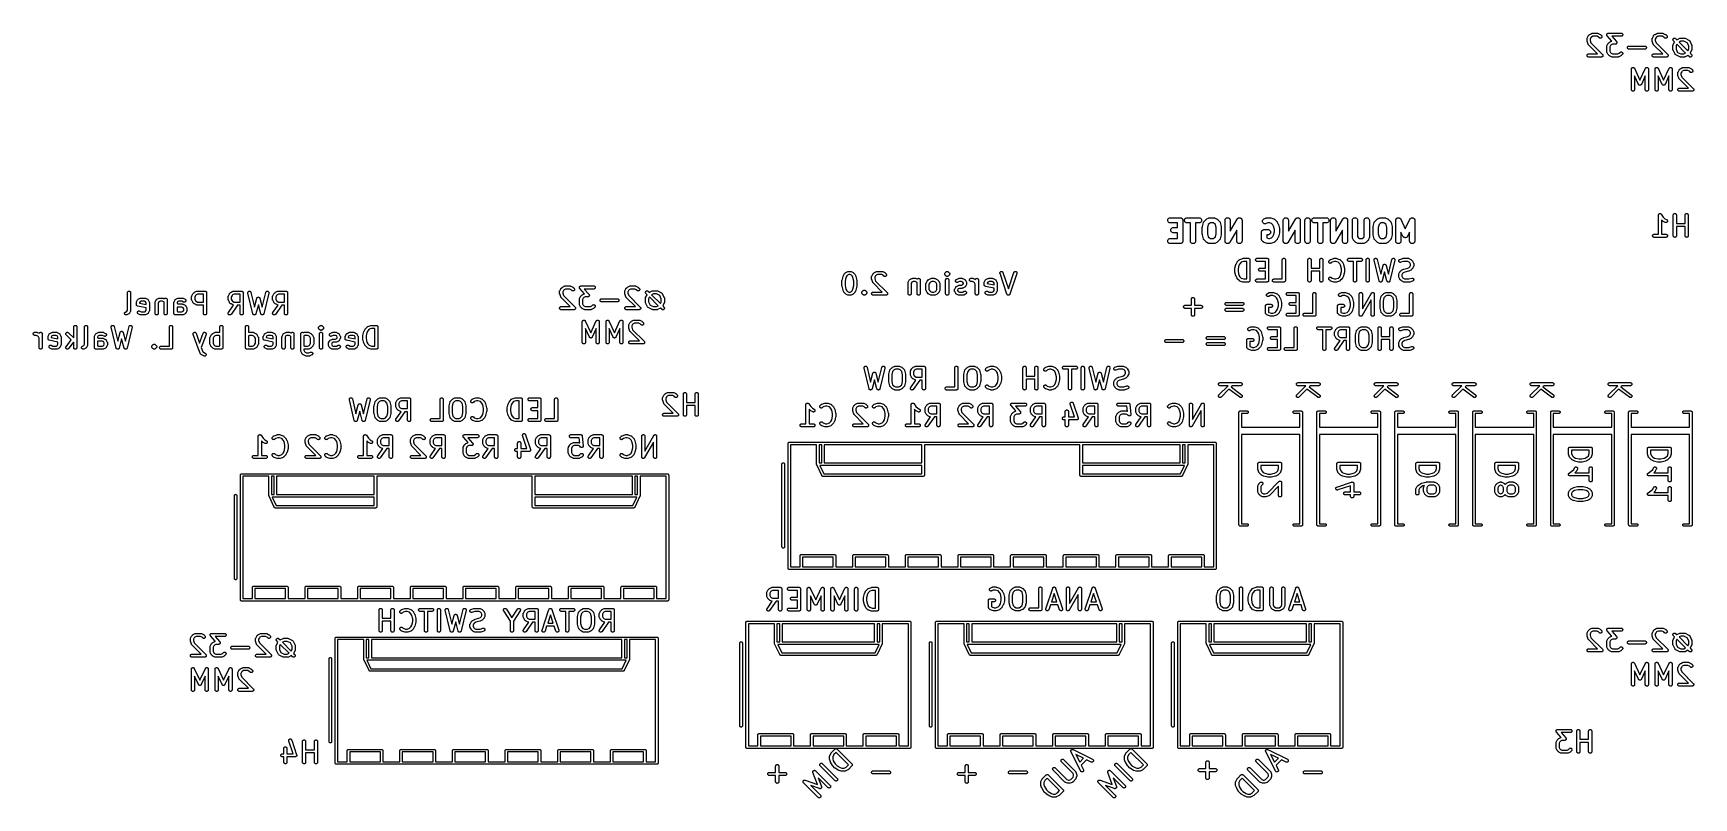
# Model space of a CAD drawing. Extents: x 112.8 to 192.9, y -122.2 to -85.3.
import ezdxf

# ---------------------------------------------------------------- set-up
doc = ezdxf.new("R2010")
doc.units = 0
doc.layers.add('BLACK', color=7, linetype='CONTINUOUS')

msp = doc.modelspace()

# ---------------------------------------------------------------- linework, layer by layer
at = {"layer": 'BLACK', "linetype": 'CONTINUOUS'}
for p, q in [((187.756, -85.5896), (187.757, -85.5874)), ((187.756, -85.5906), (187.756, -85.5896)), ((187.756, -85.6858), (187.756, -85.5906)), ((187.757, -85.69), (187.756, -85.6858)), ((187.757, -85.5801), (187.758, -85.575)), ((187.757, -85.5852), (187.757, -85.5801)), ((187.757, -85.5874), (187.757, -85.5852)), ((187.757, -85.6943), (187.757, -85.69)), ((187.758, -85.6973), (187.757, -85.6943)), ((187.758, -85.575), (187.759, -85.5729)), ((187.758, -85.7004), (187.758, -85.6973)), ((187.759, -85.7044), (187.758, -85.7004)), ((187.759, -85.5707), (187.761, -85.5659)), ((187.759, -85.5729), (187.759, -85.5707)), ((187.76, -85.7086), (187.759, -85.7044)), ((187.761, -85.5659), (187.762, -85.5611)), ((187.762, -85.5611), (187.764, -85.5591)), ((187.764, -85.5571), (187.812, -85.4618)), ((187.764, -85.5591), (187.764, -85.5571)), ((187.812, -85.4609), (187.815, -85.4574)), ((187.812, -85.4618), (187.812, -85.4609)), ((187.815, -85.4574), (187.817, -85.4536)), ((187.817, -85.4536), (187.819, -85.4512)), ((187.819, -85.4512), (187.82, -85.4486)), ((187.82, -85.4486), (187.823, -85.4456)), ((187.823, -85.4456), (187.826, -85.4423)), ((187.826, -85.4423), (187.874, -85.3947)), ((187.874, -85.394), (187.878, -85.3914)), ((187.874, -85.3947), (187.874, -85.394)), ((187.878, -85.3914), (187.881, -85.3885)), ((187.881, -85.3885), (187.883, -85.3868)), ((187.883, -85.3868), (187.886, -85.3849)), ((187.886, -85.3849), (187.89, -85.3829)), ((187.89, -85.3829), (187.893, -85.3807)), ((187.893, -85.3807), (187.988, -85.333)), ((187.941, -85.5398), (187.906, -85.6083)), ((187.906, -85.6083), (187.906, -85.6737)), ((187.906, -85.6737), (187.945, -85.7882)), ((187.971, -85.5094), (187.941, -85.5398)), ((188.04, -85.4751), (187.971, -85.5094)), ((187.988, -85.333), (187.989, -85.3326)), ((187.989, -85.3326), (187.991, -85.3318)), ((187.991, -85.3318), (187.993, -85.3308)), ((187.993, -85.3308), (187.998, -85.3293)), ((187.998, -85.3293), (188.003, -85.3275)), ((188.003, -85.3275), (188.005, -85.3272)), ((188.005, -85.3272), (188.007, -85.3266)), ((188.007, -85.3266), (188.012, -85.3261)), ((188.012, -85.3261), (188.017, -85.3253)), ((188.017, -85.3253), (188.02, -85.3253)), ((188.02, -85.3253), (188.022, -85.3251)), ((188.022, -85.3251), (188.26, -85.3251)), ((188.242, -85.4751), (188.04, -85.4751)), ((188.311, -85.5094), (188.242, -85.4751)), ((188.26, -85.3251), (188.261, -85.3251)), ((188.261, -85.3251), (188.263, -85.3254)), ((188.263, -85.3254), (188.265, -85.3253)), ((188.265, -85.3253), (188.27, -85.3262)), ((188.27, -85.3262), (188.276, -85.3268)), ((188.276, -85.3268), (188.278, -85.3274)), ((188.278, -85.3274), (188.28, -85.3278)), ((188.28, -85.3278), (188.285, -85.3296)), ((188.285, -85.3296), (188.29, -85.3312)), ((188.29, -85.3312), (188.291, -85.3323)), ((188.291, -85.3323), (188.294, -85.333)), ((188.294, -85.333), (188.389, -85.3807)), ((188.35, -85.5484), (188.311, -85.5094)), ((188.361, -85.5577), (188.35, -85.5484)), ((188.374, -85.5646), (188.361, -85.5577)), ((188.388, -85.5689), (188.374, -85.5646)), ((188.403, -85.5704), (188.388, -85.5689)), ((188.389, -85.3807), (188.39, -85.3811)), ((188.39, -85.3811), (188.393, -85.3834)), ((188.393, -85.3834), (188.397, -85.3854)), ((188.397, -85.3854), (188.399, -85.3874)), ((188.399, -85.3874), (188.402, -85.3891)), ((188.402, -85.3891), (188.405, -85.392)), ((188.417, -85.569), (188.403, -85.5704)), ((188.405, -85.392), (188.408, -85.3947)), ((188.408, -85.3947), (188.456, -85.4423)), ((188.431, -85.5648), (188.417, -85.569)), ((188.444, -85.558), (188.431, -85.5648)), ((188.455, -85.5488), (188.444, -85.558)), ((188.465, -85.5375), (188.455, -85.5488)), ((188.456, -85.4423), (188.457, -85.4431)), ((188.457, -85.4431), (188.466, -85.4545)), ((188.472, -85.5247), (188.465, -85.5375)), ((188.466, -85.4545), (188.472, -85.4675)), ((188.472, -85.4675), (188.477, -85.4816)), ((188.476, -85.5107), (188.472, -85.5247)), ((188.478, -85.4962), (188.476, -85.5107)), ((188.477, -85.4816), (188.478, -85.4962)), ((188.709, -85.3944), (188.71, -85.3897)), ((188.709, -85.397), (188.709, -85.3944)), ((188.709, -85.3996), (188.709, -85.397)), ((188.709, -85.4043), (188.709, -85.3996)), ((188.709, -85.409), (188.709, -85.4043)), ((188.71, -85.4116), (188.709, -85.409)), ((188.71, -85.385), (188.711, -85.3825)), ((188.71, -85.3897), (188.71, -85.385)), ((188.71, -85.4142), (188.71, -85.4116)), ((188.711, -85.4187), (188.71, -85.4142)), ((188.711, -85.3825), (188.712, -85.3799)), ((188.712, -85.4233), (188.711, -85.4187)), ((188.712, -85.3799), (188.713, -85.3756)), ((188.713, -85.4257), (188.712, -85.4233)), ((188.713, -85.3756), (188.715, -85.3711)), ((188.714, -85.4282), (188.713, -85.4257)), ((188.716, -85.4324), (188.714, -85.4282)), ((188.715, -85.3711), (188.716, -85.3687)), ((188.716, -85.3687), (188.717, -85.3663)), ((188.718, -85.4367), (188.716, -85.4324)), ((188.717, -85.3663), (188.719, -85.3623)), ((188.72, -85.4389), (188.718, -85.4367)), ((188.719, -85.3623), (188.722, -85.3582)), ((188.721, -85.4412), (188.72, -85.4389)), ((188.724, -85.4449), (188.721, -85.4412)), ((188.722, -85.3582), (188.723, -85.3562)), ((188.723, -85.3562), (188.725, -85.3539)), ((188.727, -85.4487), (188.724, -85.4449)), ((188.725, -85.3539), (188.728, -85.3505)), ((188.727, -85.4495), (188.727, -85.4487)), ((188.954, -85.7089), (188.727, -85.4495)), ((188.728, -85.3505), (188.731, -85.3469)), ((188.731, -85.3469), (188.733, -85.3452)), ((188.733, -85.3452), (188.735, -85.3433)), ((188.735, -85.3433), (188.739, -85.3406)), ((188.739, -85.3406), (188.742, -85.3377)), ((188.742, -85.3377), (188.745, -85.3364)), ((188.745, -85.3364), (188.747, -85.3349)), ((188.747, -85.3349), (188.751, -85.333)), ((188.751, -85.333), (188.755, -85.3308)), ((188.755, -85.3308), (188.758, -85.33)), ((188.758, -85.33), (188.76, -85.329)), ((188.76, -85.329), (188.765, -85.3279)), ((188.765, -85.3279), (188.769, -85.3266)), ((188.769, -85.3266), (188.772, -85.3263)), ((188.772, -85.3263), (188.774, -85.3257)), ((188.774, -85.3257), (188.779, -85.3256)), ((188.779, -85.3256), (188.784, -85.3251)), ((188.784, -85.3251), (189.403, -85.3251)), ((189.403, -85.4751), (188.949, -85.4751)), ((188.949, -85.4751), (189.174, -85.7317)), ((189.403, -85.3251), (189.404, -85.3251)), ((189.417, -85.4737), (189.403, -85.4751)), ((189.404, -85.3251), (189.418, -85.3268)), ((189.431, -85.4695), (189.417, -85.4737)), ((189.418, -85.3268), (189.432, -85.3312)), ((189.444, -85.4626), (189.431, -85.4695)), ((189.432, -85.3312), (189.445, -85.3382)), ((189.456, -85.4533), (189.444, -85.4626)), ((189.445, -85.3382), (189.456, -85.3477)), ((189.456, -85.3477), (189.466, -85.3591)), ((189.465, -85.4421), (189.456, -85.4533)), ((189.472, -85.4292), (189.465, -85.4421)), ((189.466, -85.3591), (189.472, -85.372)), ((189.472, -85.372), (189.476, -85.3861)), ((189.476, -85.4152), (189.472, -85.4292)), ((189.476, -85.3861), (189.478, -85.4007)), ((189.478, -85.4007), (189.476, -85.4152)), ((190.899, -85.5852), (190.9, -85.5801)), ((190.9, -85.5874), (190.899, -85.5852)), ((190.899, -85.5896), (190.9, -85.5874)), ((190.899, -85.5906), (190.899, -85.5896)), ((190.899, -85.6858), (190.899, -85.5906)), ((190.9, -85.69), (190.899, -85.6858)), ((190.9, -85.5801), (190.901, -85.575)), ((190.9, -85.6943), (190.9, -85.69)), ((190.9, -85.6973), (190.9, -85.6943)), ((190.901, -85.7004), (190.9, -85.6973)), ((190.901, -85.575), (190.902, -85.5729)), ((190.902, -85.7044), (190.901, -85.7004)), ((190.902, -85.5707), (190.904, -85.5659)), ((190.902, -85.5729), (190.902, -85.5707)), ((190.903, -85.7086), (190.902, -85.7044)), ((190.904, -85.5659), (190.905, -85.5611)), ((190.905, -85.5611), (190.906, -85.5591)), ((190.906, -85.5591), (190.907, -85.5571)), ((190.907, -85.5571), (190.955, -85.4618)), ((190.955, -85.4609), (190.958, -85.4574)), ((190.955, -85.4618), (190.955, -85.4609)), ((190.958, -85.4574), (190.96, -85.4536)), ((190.96, -85.4536), (190.962, -85.4512)), ((190.962, -85.4512), (190.963, -85.4486)), ((190.963, -85.4486), (190.966, -85.4456)), ((190.966, -85.4456), (190.969, -85.4423)), ((190.969, -85.4423), (191.016, -85.3947)), ((191.016, -85.3947), (191.017, -85.394)), ((191.017, -85.394), (191.02, -85.3914)), ((191.02, -85.3914), (191.024, -85.3885)), ((191.024, -85.3885), (191.026, -85.3868)), ((191.026, -85.3868), (191.029, -85.3849)), ((191.029, -85.3849), (191.032, -85.3829)), ((191.032, -85.3829), (191.036, -85.3807)), ((191.036, -85.3807), (191.131, -85.333)), ((191.084, -85.5398), (191.049, -85.6083)), ((191.049, -85.6083), (191.049, -85.6737)), ((191.049, -85.6737), (191.087, -85.7882)), ((191.114, -85.5094), (191.084, -85.5398)), ((191.182, -85.4751), (191.114, -85.5094)), ((191.131, -85.333), (191.132, -85.3326)), ((191.132, -85.3326), (191.134, -85.3318)), ((191.134, -85.3318), (191.136, -85.3308)), ((191.136, -85.3308), (191.141, -85.3293)), ((191.141, -85.3293), (191.146, -85.3275)), ((191.146, -85.3275), (191.148, -85.3272)), ((191.148, -85.3272), (191.15, -85.3266)), ((191.15, -85.3266), (191.155, -85.3261)), ((191.155, -85.3261), (191.16, -85.3253)), ((191.16, -85.3253), (191.163, -85.3253)), ((191.163, -85.3253), (191.165, -85.3251)), ((191.165, -85.3251), (191.403, -85.3251)), ((191.385, -85.4751), (191.182, -85.4751)), ((191.454, -85.5094), (191.385, -85.4751)), ((191.403, -85.3251), (191.404, -85.3251)), ((191.404, -85.3251), (191.406, -85.3254)), ((191.406, -85.3254), (191.408, -85.3253)), ((191.408, -85.3253), (191.413, -85.3262)), ((191.413, -85.3262), (191.418, -85.3268)), ((191.418, -85.3268), (191.421, -85.3274)), ((191.421, -85.3274), (191.423, -85.3278)), ((191.423, -85.3278), (191.427, -85.3296)), ((191.427, -85.3296), (191.432, -85.3312)), ((191.432, -85.3312), (191.434, -85.3323)), ((191.434, -85.3323), (191.436, -85.333)), ((191.436, -85.333), (191.532, -85.3807)), ((191.493, -85.5484), (191.454, -85.5094)), ((191.504, -85.5577), (191.493, -85.5484)), ((191.517, -85.5646), (191.504, -85.5577)), ((191.531, -85.5689), (191.517, -85.5646)), ((191.545, -85.5704), (191.531, -85.5689)), ((191.532, -85.3807), (191.533, -85.3811)), ((191.533, -85.3811), (191.536, -85.3834)), ((191.536, -85.3834), (191.54, -85.3854)), ((191.54, -85.3854), (191.542, -85.3874)), ((191.542, -85.3874), (191.545, -85.3891)), ((191.545, -85.3891), (191.548, -85.392)), ((191.56, -85.569), (191.545, -85.5704)), ((191.548, -85.392), (191.551, -85.3947)), ((191.551, -85.3947), (191.599, -85.4423)), ((191.574, -85.5648), (191.56, -85.569)), ((191.587, -85.558), (191.574, -85.5648)), ((191.598, -85.5488), (191.587, -85.558)), ((191.608, -85.5375), (191.598, -85.5488)), ((191.599, -85.4423), (191.599, -85.4431)), ((191.599, -85.4431), (191.609, -85.4545)), ((191.615, -85.5247), (191.608, -85.5375)), ((191.609, -85.4545), (191.615, -85.4675)), ((191.615, -85.4675), (191.619, -85.4816)), ((191.619, -85.5107), (191.615, -85.5247)), ((191.619, -85.4816), (191.621, -85.4962)), ((191.621, -85.4962), (191.619, -85.5107)), ((191.899, -85.6374), (191.901, -85.6229)), ((191.901, -85.652), (191.899, -85.6374)), ((191.901, -85.6229), (191.905, -85.6089)), ((191.905, -85.6661), (191.901, -85.652)), ((191.905, -85.6089), (191.912, -85.5961)), ((191.911, -85.6791), (191.905, -85.6661)), ((191.92, -85.6905), (191.911, -85.6791)), ((191.912, -85.5961), (191.922, -85.5848)), ((191.921, -85.6913), (191.92, -85.6905)), ((191.978, -85.7483), (191.921, -85.6913)), ((191.922, -85.5848), (191.933, -85.5756)), ((191.933, -85.5756), (191.946, -85.5688)), ((191.946, -85.5688), (191.96, -85.5646)), ((191.96, -85.5646), (191.975, -85.5632)), ((191.975, -85.5632), (191.989, -85.5647)), ((191.989, -85.5647), (192.003, -85.569)), ((192.003, -85.569), (192.016, -85.5759)), ((192.016, -85.5759), (192.027, -85.5852)), ((192.027, -85.5852), (192.084, -85.6422)), ((192.084, -85.6422), (192.226, -85.5711)), ((192.226, -85.5711), (192.227, -85.5707)), ((192.227, -85.5707), (192.229, -85.5699)), ((192.229, -85.5699), (192.231, -85.5689)), ((192.231, -85.5689), (192.236, -85.5674)), ((192.236, -85.5674), (192.241, -85.5656)), ((192.241, -85.5656), (192.243, -85.5653)), ((192.243, -85.5653), (192.245, -85.5647)), ((192.245, -85.5647), (192.25, -85.5642)), ((192.25, -85.5642), (192.256, -85.5634)), ((192.256, -85.5634), (192.258, -85.5634)), ((192.258, -85.5634), (192.26, -85.5632)), ((192.26, -85.5632), (192.45, -85.5632)), ((192.45, -85.5632), (192.451, -85.5632)), ((192.451, -85.5632), (192.454, -85.5635)), ((192.454, -85.5635), (192.456, -85.5634)), ((192.456, -85.5634), (192.461, -85.5643)), ((192.461, -85.5643), (192.466, -85.5649)), ((192.466, -85.5649), (192.468, -85.5655)), ((192.468, -85.5655), (192.47, -85.5659)), ((192.47, -85.5659), (192.475, -85.5677)), ((192.475, -85.5677), (192.48, -85.5693)), ((192.48, -85.5693), (192.482, -85.5704)), ((192.482, -85.5704), (192.484, -85.5711)), ((192.484, -85.5711), (192.674, -85.6664)), ((192.674, -85.6664), (192.675, -85.6669)), ((192.675, -85.6669), (192.677, -85.6677)), ((192.677, -85.6677), (192.678, -85.6684)), ((192.678, -85.6684), (192.683, -85.6717)), ((192.683, -85.6717), (192.688, -85.6748)), ((192.688, -85.6748), (192.689, -85.676)), ((192.689, -85.676), (192.69, -85.6769)), ((192.69, -85.6769), (192.694, -85.681)), ((192.694, -85.681), (192.698, -85.685)), ((192.698, -85.685), (192.699, -85.6864)), ((192.699, -85.6864), (192.7, -85.6875)), ((192.7, -85.6875), (192.703, -85.6924)), ((192.703, -85.6924), (192.706, -85.6971)), ((192.706, -85.6971), (192.707, -85.6986)), ((192.707, -85.6986), (192.708, -85.6999)), ((192.708, -85.6999), (192.803, -85.8904)), ((187.756, -86.3996), (187.758, -86.385)), ((187.758, -86.4142), (187.756, -86.3996)), ((187.758, -86.385), (187.762, -86.3711)), ((187.762, -86.4282), (187.758, -86.4142)), ((187.76, -85.7096), (187.76, -85.7086)), ((187.808, -85.8524), (187.76, -85.7096)), ((187.762, -86.3711), (187.769, -86.3582)), ((187.769, -86.4412), (187.762, -86.4282)), ((187.769, -86.3582), (187.779, -86.3469)), ((187.778, -86.4526), (187.769, -86.4412)), ((187.789, -86.462), (187.778, -86.4526)), ((187.779, -86.3469), (187.79, -86.3377)), ((187.802, -86.4691), (187.789, -86.462)), ((187.79, -86.3377), (187.803, -86.3308)), ((187.816, -86.4735), (187.802, -86.4691)), ((187.803, -86.3308), (187.817, -86.3266)), ((187.809, -85.8544), (187.808, -85.8524)), ((187.809, -85.8566), (187.809, -85.8544)), ((187.812, -85.8611), (187.809, -85.8566)), ((187.814, -85.8658), (187.812, -85.8611)), ((187.815, -85.8676), (187.814, -85.8658)), ((187.816, -85.8695), (187.815, -85.8676)), ((187.819, -85.8736), (187.816, -85.8695)), ((187.83, -86.4751), (187.816, -86.4735)), ((187.817, -86.3266), (187.831, -86.3251)), ((187.822, -85.8777), (187.819, -85.8736)), ((187.824, -85.8793), (187.822, -85.8777)), ((187.825, -85.881), (187.824, -85.8793)), ((187.826, -85.8817), (187.825, -85.881)), ((188.269, -86.3251), (187.826, -85.8817)), ((187.831, -86.4751), (187.83, -86.4751)), ((187.831, -86.3251), (188.269, -86.3251)), ((188.45, -86.4751), (187.831, -86.4751)), ((187.945, -85.7882), (188.503, -86.3471)), ((188.458, -86.4744), (188.45, -86.4751)), ((188.465, -86.4738), (188.458, -86.4744)), ((188.472, -86.4716), (188.465, -86.4737)), ((188.465, -86.4737), (188.465, -86.4737)), ((188.465, -86.4737), (188.465, -86.4738)), ((188.479, -86.4696), (188.472, -86.4716)), ((188.485, -86.4662), (188.479, -86.4695)), ((188.479, -86.4695), (188.479, -86.4695)), ((188.479, -86.4695), (188.479, -86.4696)), ((188.492, -86.4627), (188.485, -86.4662)), ((188.498, -86.458), (188.492, -86.4626)), ((188.492, -86.4626), (188.492, -86.4627)), ((188.492, -86.4627), (188.492, -86.4627)), ((188.503, -86.4535), (188.498, -86.458)), ((188.503, -86.3471), (188.504, -86.3476)), ((188.508, -86.4478), (188.503, -86.4533)), ((188.503, -86.4533), (188.503, -86.4534)), ((188.503, -86.4534), (188.503, -86.4535)), ((188.504, -86.3476), (188.504, -86.3477)), ((188.504, -86.3477), (188.504, -86.3477)), ((188.504, -86.3477), (188.504, -86.3478)), ((188.504, -86.3478), (188.509, -86.3535)), ((188.512, -86.4423), (188.508, -86.4478)), ((188.509, -86.3535), (188.513, -86.3591)), ((188.513, -86.4422), (188.512, -86.4423)), ((188.513, -86.3591), (188.513, -86.3592)), ((188.513, -86.3592), (188.513, -86.3593)), ((188.513, -86.3593), (188.517, -86.3657)), ((188.516, -86.4358), (188.513, -86.4421)), ((188.513, -86.4421), (188.513, -86.4422)), ((188.519, -86.4294), (188.516, -86.4358)), ((188.517, -86.3657), (188.52, -86.372)), ((188.52, -86.4293), (188.519, -86.4294)), ((188.52, -86.372), (188.52, -86.3722)), ((188.52, -86.3722), (188.52, -86.3723)), ((188.52, -86.3723), (188.522, -86.3792)), ((188.522, -86.4221), (188.52, -86.4292)), ((188.52, -86.4292), (188.52, -86.4293)), ((188.522, -86.3792), (188.524, -86.3861)), ((188.524, -86.4155), (188.522, -86.4221)), ((188.524, -86.3861), (188.524, -86.3862)), ((188.524, -86.3862), (188.524, -86.3863)), ((188.524, -86.3863), (188.525, -86.3936)), ((188.525, -86.4081), (188.524, -86.4152)), ((188.524, -86.4152), (188.524, -86.4153)), ((188.524, -86.4153), (188.524, -86.4155)), ((188.525, -86.3936), (188.525, -86.4007)), ((188.525, -86.4007), (188.525, -86.4008)), ((188.525, -86.4008), (188.525, -86.4009)), ((188.525, -86.4009), (188.525, -86.4081)), ((188.709, -85.9661), (188.71, -85.9611)), ((188.709, -85.9683), (188.709, -85.9661)), ((188.709, -85.9705), (188.709, -85.9683)), ((188.709, -85.9716), (188.709, -85.9705)), ((188.709, -86.2097), (188.709, -85.9716)), ((188.709, -86.2118), (188.709, -86.2097)), ((188.709, -86.2141), (188.709, -86.2118)), ((188.71, -86.2191), (188.709, -86.2141)), ((188.71, -85.956), (188.711, -85.9539)), ((188.71, -85.9611), (188.71, -85.956)), ((188.71, -86.2242), (188.71, -86.2191)), ((188.711, -86.2263), (188.71, -86.2242)), ((188.711, -85.9517), (188.713, -85.9469)), ((188.711, -85.9539), (188.711, -85.9517)), ((188.711, -86.2285), (188.711, -86.2263)), ((188.713, -86.2333), (188.711, -86.2285)), ((188.713, -85.9469), (188.715, -85.942)), ((188.714, -86.2382), (188.713, -86.2333)), ((188.715, -86.2402), (188.714, -86.2382)), ((188.715, -85.942), (188.716, -85.9401)), ((188.716, -86.2423), (188.715, -86.2402)), ((188.716, -85.9401), (188.717, -85.938)), ((188.717, -86.2432), (188.716, -86.2423)), ((188.717, -85.938), (188.764, -85.8428)), ((188.764, -86.3384), (188.717, -86.2432)), ((188.764, -85.8428), (188.765, -85.8418)), ((188.767, -86.342), (188.764, -86.3384)), ((188.765, -85.8418), (188.767, -85.8383)), ((188.767, -85.8383), (188.769, -85.8346)), ((188.768, -86.3457), (188.767, -86.342)), ((188.77, -86.3482), (188.768, -86.3457)), ((188.769, -85.8346), (188.771, -85.8322)), ((188.772, -86.3508), (188.77, -86.3482)), ((188.771, -85.8322), (188.773, -85.8296)), ((188.775, -86.3539), (188.772, -86.3508)), ((188.773, -85.8296), (188.776, -85.8265)), ((188.778, -86.3572), (188.775, -86.3539)), ((188.776, -85.8265), (188.778, -85.8233)), ((188.778, -85.8233), (188.826, -85.7757)), ((188.778, -86.3579), (188.778, -86.3572)), ((188.826, -86.4055), (188.778, -86.3579)), ((188.826, -85.7757), (188.827, -85.7749)), ((188.829, -86.4082), (188.826, -86.4055)), ((188.827, -85.7749), (188.83, -85.7723)), ((188.832, -86.4112), (188.829, -86.4082)), ((188.83, -85.7723), (188.833, -85.7694)), ((188.835, -86.4129), (188.832, -86.4112)), ((188.833, -85.7694), (188.836, -85.7677)), ((188.837, -86.4148), (188.835, -86.4129)), ((188.836, -85.7677), (188.838, -85.7658)), ((188.841, -86.4168), (188.837, -86.4148)), ((188.838, -85.7658), (188.842, -85.7639)), ((188.845, -86.4191), (188.841, -86.4168)), ((188.842, -85.7639), (188.845, -85.7616)), ((188.845, -85.7616), (188.941, -85.714)), ((188.845, -86.4196), (188.845, -86.4191)), ((188.941, -86.4672), (188.845, -86.4196)), ((188.893, -85.9207), (188.859, -85.9893)), ((188.859, -85.9893), (188.859, -86.1919)), ((188.859, -86.1919), (188.893, -86.2605)), ((188.923, -85.8903), (188.893, -85.9207)), ((188.893, -86.2605), (188.923, -86.2909)), ((188.992, -85.8561), (188.923, -85.8903)), ((188.923, -86.2909), (188.992, -86.3251)), ((188.941, -85.714), (188.942, -85.7135)), ((188.943, -86.468), (188.941, -86.4672)), ((188.942, -85.7135), (188.944, -85.7128)), ((188.945, -86.4691), (188.943, -86.468)), ((188.944, -85.7128), (188.946, -85.7117)), ((188.95, -86.4706), (188.945, -86.4691)), ((188.946, -85.7117), (188.951, -85.7103)), ((188.954, -86.4724), (188.95, -86.4706)), ((188.951, -85.7103), (188.954, -85.7089)), ((188.957, -86.4728), (188.954, -86.4724)), ((188.959, -86.4735), (188.957, -86.4728)), ((188.964, -86.4741), (188.959, -86.4735)), ((188.969, -86.4749), (188.964, -86.4741)), ((188.971, -86.4749), (188.969, -86.4749)), ((188.973, -86.4751), (188.971, -86.4749)), ((188.974, -86.4751), (188.973, -86.4751)), ((189.26, -86.4751), (188.974, -86.4751)), ((189.117, -85.8561), (188.992, -85.8561)), ((188.992, -86.3251), (189.242, -86.3251)), ((189.122, -85.8556), (189.117, -85.8561)), ((189.126, -85.8555), (189.122, -85.8556)), ((189.129, -85.8549), (189.126, -85.8555)), ((189.132, -85.8547), (189.129, -85.8549)), ((189.136, -85.8533), (189.132, -85.8547)), ((189.141, -85.8523), (189.136, -85.8533)), ((189.143, -85.8512), (189.141, -85.8523)), ((189.146, -85.8504), (189.143, -85.8512)), ((189.15, -85.8482), (189.146, -85.8504)), ((189.154, -85.8463), (189.15, -85.8482)), ((189.156, -85.8448), (189.154, -85.8463)), ((189.159, -85.8436), (189.156, -85.8448)), ((189.162, -85.8406), (189.159, -85.8436)), ((189.166, -85.8379), (189.162, -85.8406)), ((189.168, -85.836), (189.166, -85.8379)), ((189.17, -85.8343), (189.168, -85.836)), ((189.173, -85.8307), (189.17, -85.8343)), ((189.176, -85.8273), (189.173, -85.8307)), ((189.174, -85.7317), (189.174, -85.7325)), ((189.174, -85.7325), (189.177, -85.7364)), ((189.178, -85.825), (189.176, -85.8273)), ((189.177, -85.7364), (189.18, -85.74)), ((189.179, -85.823), (189.178, -85.825)), ((189.182, -85.8189), (189.179, -85.823)), ((189.18, -85.74), (189.181, -85.7423)), ((189.181, -85.7423), (189.183, -85.7445)), ((189.184, -85.8149), (189.182, -85.8189)), ((189.183, -85.7445), (189.184, -85.7488)), ((189.184, -85.7488), (189.187, -85.753)), ((189.185, -85.8125), (189.184, -85.8149)), ((189.186, -85.8101), (189.185, -85.8125)), ((189.188, -85.8056), (189.186, -85.8101)), ((189.187, -85.753), (189.187, -85.7555)), ((189.187, -85.7555), (189.188, -85.7579)), ((189.188, -85.7579), (189.189, -85.7625)), ((189.189, -85.8013), (189.188, -85.8056)), ((189.189, -85.7625), (189.191, -85.767)), ((189.19, -85.7987), (189.189, -85.8013)), ((189.191, -85.7962), (189.19, -85.7987)), ((189.191, -85.767), (189.191, -85.7696)), ((189.191, -85.7696), (189.192, -85.7722)), ((189.192, -85.7869), (189.191, -85.7915)), ((189.191, -85.7915), (189.191, -85.7962)), ((189.192, -85.7722), (189.192, -85.7769)), ((189.192, -85.7769), (189.192, -85.7816)), ((189.192, -85.7816), (189.192, -85.7842)), ((189.192, -85.7842), (189.192, -85.7869)), ((189.242, -86.3251), (189.311, -86.2909)), ((189.262, -86.4749), (189.26, -86.4751)), ((189.264, -86.475), (189.262, -86.4749)), ((189.269, -86.4742), (189.264, -86.475)), ((189.275, -86.4737), (189.269, -86.4742)), ((189.277, -86.4731), (189.275, -86.4737)), ((189.279, -86.4727), (189.277, -86.4731)), ((189.284, -86.471), (189.279, -86.4727)), ((189.289, -86.4695), (189.284, -86.471)), ((189.29, -86.4684), (189.289, -86.4695)), ((189.293, -86.4677), (189.29, -86.4684)), ((189.294, -86.4672), (189.293, -86.4677)), ((189.389, -86.4196), (189.294, -86.4672)), ((189.311, -86.2909), (189.35, -86.2519)), ((189.35, -86.2519), (189.351, -86.2511)), ((189.351, -86.2511), (189.362, -86.242)), ((189.362, -86.242), (189.375, -86.2353)), ((189.375, -86.2353), (189.389, -86.2312)), ((189.389, -86.2312), (189.404, -86.2299)), ((189.392, -86.4173), (189.389, -86.4196)), ((189.396, -86.4154), (189.392, -86.4173)), ((189.398, -86.4135), (189.396, -86.4154)), ((189.401, -86.4118), (189.398, -86.4135)), ((189.404, -86.4089), (189.401, -86.4118)), ((189.404, -86.2299), (189.418, -86.2315)), ((189.407, -86.4063), (189.404, -86.4089)), ((189.408, -86.4055), (189.407, -86.4063)), ((189.456, -86.3579), (189.408, -86.4055)), ((189.418, -86.2315), (189.432, -86.2359)), ((189.432, -86.2359), (189.445, -86.2429)), ((189.445, -86.2429), (189.456, -86.2522)), ((189.456, -86.2522), (189.465, -86.2636)), ((189.465, -86.3466), (189.456, -86.3579)), ((189.465, -86.2636), (189.472, -86.2766)), ((189.472, -86.3337), (189.465, -86.3466)), ((189.472, -86.2766), (189.476, -86.2906)), ((189.476, -86.3197), (189.472, -86.3337)), ((189.476, -86.2906), (189.478, -86.3052)), ((189.478, -86.3052), (189.476, -86.3197)), ((189.709, -86.0187), (189.71, -86.0041)), ((189.71, -86.0332), (189.709, -86.0187)), ((189.71, -86.0041), (189.715, -85.9901)), ((189.714, -86.0473), (189.71, -86.0332)), ((189.721, -86.0602), (189.714, -86.0473)), ((189.715, -85.9901), (189.722, -85.9772)), ((189.73, -86.0717), (189.721, -86.0602)), ((189.722, -85.9772), (189.731, -85.966)), ((189.741, -86.0811), (189.73, -86.0717)), ((189.731, -85.966), (189.742, -85.9567)), ((189.754, -86.0881), (189.741, -86.0811)), ((189.742, -85.9567), (189.755, -85.9498)), ((189.768, -86.0925), (189.754, -86.0881)), ((189.755, -85.9498), (189.769, -85.9456)), ((189.783, -86.0942), (189.768, -86.0925)), ((189.769, -85.9456), (189.784, -85.9442)), ((189.784, -86.0942), (189.783, -86.0942)), ((189.784, -85.9442), (190.546, -85.9442)), ((190.546, -86.0942), (189.784, -86.0942)), ((190.546, -85.9442), (190.547, -85.9442)), ((190.56, -86.0927), (190.546, -86.0942)), ((190.547, -85.9442), (190.561, -85.9458)), ((190.574, -86.0885), (190.56, -86.0927)), ((190.561, -85.9458), (190.575, -85.9502)), ((190.587, -86.0816), (190.574, -86.0885)), ((190.575, -85.9502), (190.588, -85.9573)), ((190.599, -86.0724), (190.587, -86.0816)), ((190.588, -85.9573), (190.599, -85.9667)), ((190.599, -85.9667), (190.608, -85.9781)), ((190.608, -86.0611), (190.599, -86.0724)), ((190.608, -85.9781), (190.615, -85.9911)), ((190.615, -86.0482), (190.608, -86.0611)), ((190.615, -85.9911), (190.619, -86.0051)), ((190.619, -86.0343), (190.615, -86.0482)), ((190.619, -86.0051), (190.621, -86.0197)), ((190.621, -86.0197), (190.619, -86.0343)), ((190.899, -86.3996), (190.901, -86.385)), ((190.901, -86.4142), (190.899, -86.3996)), ((190.901, -86.385), (190.905, -86.3711)), ((190.905, -86.4282), (190.901, -86.4142)), ((190.903, -85.7096), (190.903, -85.7086)), ((190.951, -85.8524), (190.903, -85.7096)), ((190.905, -86.3711), (190.912, -86.3582)), ((190.911, -86.4412), (190.905, -86.4282)), ((190.921, -86.4526), (190.911, -86.4412)), ((190.912, -86.3582), (190.921, -86.3469)), ((190.921, -86.3469), (190.933, -86.3377)), ((190.932, -86.462), (190.921, -86.4526)), ((190.945, -86.4691), (190.932, -86.462)), ((190.933, -86.3377), (190.946, -86.3308)), ((190.959, -86.4735), (190.945, -86.4691)), ((190.946, -86.3308), (190.96, -86.3266)), ((190.952, -85.8544), (190.951, -85.8524)), ((190.952, -85.8566), (190.952, -85.8544)), ((190.955, -85.8611), (190.952, -85.8566)), ((190.957, -85.8658), (190.955, -85.8611)), ((190.958, -85.8676), (190.957, -85.8658)), ((190.959, -85.8695), (190.958, -85.8676)), ((190.962, -85.8736), (190.959, -85.8695)), ((190.973, -86.4751), (190.959, -86.4735)), ((190.96, -86.3266), (190.974, -86.3251)), ((190.965, -85.8777), (190.962, -85.8736)), ((190.967, -85.8793), (190.965, -85.8777)), ((190.968, -85.881), (190.967, -85.8793)), ((190.969, -85.8817), (190.968, -85.881)), ((191.412, -86.3251), (190.969, -85.8817)), ((190.974, -86.4751), (190.973, -86.4751)), ((190.974, -86.3251), (191.412, -86.3251)), ((191.593, -86.4751), (190.974, -86.4751)), ((191.087, -85.7882), (191.646, -86.3471)), ((191.6, -86.4744), (191.593, -86.4751)), ((191.608, -86.4738), (191.6, -86.4744)), ((191.615, -86.4716), (191.608, -86.4737)), ((191.608, -86.4737), (191.608, -86.4737)), ((191.608, -86.4737), (191.608, -86.4738)), ((191.622, -86.4696), (191.615, -86.4716)), ((191.628, -86.4661), (191.622, -86.4695)), ((191.622, -86.4695), (191.622, -86.4695)), ((191.622, -86.4695), (191.622, -86.4696)), ((191.635, -86.4627), (191.628, -86.4661)), ((191.64, -86.458), (191.635, -86.4626)), ((191.635, -86.4626), (191.635, -86.4627)), ((191.635, -86.4627), (191.635, -86.4627)), ((191.646, -86.4535), (191.64, -86.458)), ((191.646, -86.3471), (191.647, -86.3476)), ((191.651, -86.4477), (191.646, -86.4533)), ((191.646, -86.4533), (191.646, -86.4534)), ((191.646, -86.4534), (191.646, -86.4535)), ((191.647, -86.3476), (191.647, -86.3477)), ((191.647, -86.3477), (191.647, -86.3477)), ((191.647, -86.3477), (191.647, -86.3478)), ((191.647, -86.3478), (191.652, -86.3535)), ((191.655, -86.4423), (191.651, -86.4477)), ((191.652, -86.3535), (191.656, -86.3591)), ((191.659, -86.4357), (191.655, -86.4421)), ((191.655, -86.4421), (191.655, -86.4422)), ((191.655, -86.4422), (191.655, -86.4423)), ((191.656, -86.3591), (191.656, -86.3592)), ((191.656, -86.3592), (191.656, -86.3593)), ((191.656, -86.3593), (191.659, -86.3656)), ((191.659, -86.3656), (191.663, -86.372)), ((191.662, -86.4294), (191.659, -86.4357)), ((191.665, -86.4221), (191.662, -86.4292)), ((191.662, -86.4292), (191.662, -86.4293)), ((191.662, -86.4293), (191.662, -86.4294)), ((191.663, -86.372), (191.663, -86.3722)), ((191.663, -86.3722), (191.663, -86.3723)), ((191.663, -86.3723), (191.665, -86.3791)), ((191.665, -86.3791), (191.667, -86.3861)), ((191.667, -86.4155), (191.665, -86.4221)), ((191.667, -86.3861), (191.667, -86.3862)), ((191.667, -86.3862), (191.667, -86.3863)), ((191.667, -86.3863), (191.668, -86.3936)), ((191.668, -86.408), (191.667, -86.4152)), ((191.667, -86.4152), (191.667, -86.4153)), ((191.667, -86.4153), (191.667, -86.4155)), ((191.668, -86.3936), (191.668, -86.4007)), ((191.668, -86.4007), (191.668, -86.4008)), ((191.668, -86.4008), (191.668, -86.4009)), ((191.668, -86.4009), (191.668, -86.408)), ((191.899, -85.9185), (191.9, -85.9134)), ((191.9, -85.9207), (191.899, -85.9185)), ((191.899, -85.9229), (191.9, -85.9207)), ((191.899, -85.9239), (191.899, -85.9229)), ((191.899, -86.1144), (191.899, -85.9239)), ((191.899, -86.1166), (191.899, -86.1144)), ((191.899, -86.1188), (191.899, -86.1166)), ((191.9, -86.1239), (191.899, -86.1188)), ((191.9, -85.9134), (191.901, -85.9083)), ((191.901, -86.129), (191.9, -86.1239)), ((191.901, -85.9083), (191.902, -85.9062)), ((191.901, -86.1311), (191.901, -86.129)), ((191.902, -86.1333), (191.901, -86.1311)), ((191.902, -85.9041), (191.904, -85.8993)), ((191.902, -85.9062), (191.902, -85.9041)), ((191.903, -86.1381), (191.902, -86.1333)), ((191.905, -86.143), (191.903, -86.1381)), ((191.904, -85.8993), (191.905, -85.8944)), ((191.905, -85.8944), (191.906, -85.8925)), ((191.906, -86.1449), (191.905, -86.143)), ((191.906, -85.8925), (191.907, -85.8904)), ((191.907, -86.147), (191.906, -86.1449)), ((191.907, -85.8904), (191.978, -85.7483)), ((191.907, -86.148), (191.907, -86.147)), ((192.002, -86.3384), (191.907, -86.148)), ((192.003, -86.3398), (192.002, -86.3384)), ((192.004, -86.3413), (192.003, -86.3398)), ((192.007, -86.346), (192.004, -86.3413)), ((192.01, -86.3508), (192.007, -86.346)), ((192.011, -86.352), (192.01, -86.3508)), ((192.012, -86.3533), (192.011, -86.352)), ((192.016, -86.3573), (192.012, -86.3533)), ((192.02, -86.3615), (192.016, -86.3573)), ((192.022, -86.3624), (192.02, -86.3615)), ((192.023, -86.3635), (192.022, -86.3624)), ((192.028, -86.3666), (192.023, -86.3635)), ((192.032, -86.37), (192.028, -86.3666)), ((192.034, -86.3706), (192.032, -86.37)), ((192.035, -86.3715), (192.034, -86.3706)), ((192.036, -86.372), (192.035, -86.3715)), ((192.226, -86.4672), (192.036, -86.372)), ((192.09, -85.8601), (192.049, -85.9416)), ((192.049, -85.9416), (192.049, -86.0967)), ((192.049, -86.0967), (192.125, -86.249)), ((192.514, -86.2843), (192.09, -85.8601)), ((192.125, -86.249), (192.278, -86.3251)), ((192.278, -85.7132), (192.196, -85.754)), ((192.196, -85.754), (192.62, -86.1783)), ((192.228, -86.468), (192.226, -86.4672)), ((192.23, -86.4691), (192.228, -86.468)), ((192.235, -86.4706), (192.23, -86.4691)), ((192.24, -86.4724), (192.235, -86.4706)), ((192.242, -86.4728), (192.24, -86.4724)), ((192.244, -86.4735), (192.242, -86.4728)), ((192.249, -86.4741), (192.244, -86.4735)), ((192.255, -86.4749), (192.249, -86.4741)), ((192.257, -86.4749), (192.255, -86.4749)), ((192.259, -86.4751), (192.257, -86.4749)), ((192.26, -86.4751), (192.259, -86.4751)), ((192.45, -86.4751), (192.26, -86.4751)), ((192.433, -85.7132), (192.278, -85.7132)), ((192.278, -86.3251), (192.433, -86.3251)), ((192.585, -85.7894), (192.433, -85.7132)), ((192.433, -86.3251), (192.514, -86.2843)), ((192.453, -86.4749), (192.45, -86.4751)), ((192.455, -86.475), (192.453, -86.4749)), ((192.46, -86.4742), (192.455, -86.475)), ((192.465, -86.4737), (192.46, -86.4742)), ((192.467, -86.4731), (192.465, -86.4737)), ((192.469, -86.4727), (192.467, -86.4731)), ((192.474, -86.471), (192.469, -86.4727)), ((192.479, -86.4695), (192.474, -86.471)), ((192.481, -86.4684), (192.479, -86.4695)), ((192.483, -86.4677), (192.481, -86.4684)), ((192.484, -86.4672), (192.483, -86.4677)), ((192.626, -86.3961), (192.484, -86.4672)), ((192.661, -85.9416), (192.585, -85.7894)), ((192.62, -86.1783), (192.661, -86.0967)), ((192.683, -86.4532), (192.626, -86.3961)), ((192.661, -86.0967), (192.661, -85.9416)), ((192.694, -86.4625), (192.683, -86.4532)), ((192.707, -86.4694), (192.694, -86.4625)), ((192.721, -86.4736), (192.707, -86.4694)), ((192.736, -86.4751), (192.721, -86.4736)), ((192.803, -86.148), (192.732, -86.2901)), ((192.732, -86.2901), (192.789, -86.3471)), ((192.75, -86.4738), (192.736, -86.4751)), ((192.764, -86.4696), (192.75, -86.4738)), ((192.777, -86.4627), (192.764, -86.4696)), ((192.789, -86.4535), (192.777, -86.4627)), ((192.789, -86.3471), (192.79, -86.3478)), ((192.798, -86.4423), (192.789, -86.4535)), ((192.79, -86.3478), (192.799, -86.3593)), ((192.805, -86.4294), (192.798, -86.4423)), ((192.799, -86.3593), (192.806, -86.3723)), ((192.803, -85.8904), (192.804, -85.8913)), ((192.804, -86.1459), (192.803, -86.148)), ((192.804, -85.8913), (192.804, -85.8934)), ((192.804, -85.8934), (192.805, -85.8954)), ((192.805, -86.144), (192.804, -86.1459)), ((192.805, -85.8954), (192.807, -85.9003)), ((192.807, -86.1391), (192.805, -86.144)), ((192.81, -86.4155), (192.805, -86.4294)), ((192.806, -86.3723), (192.81, -86.3863)), ((192.807, -85.9003), (192.809, -85.9051)), ((192.808, -86.1343), (192.807, -86.1391)), ((192.809, -86.1321), (192.808, -86.1343)), ((192.809, -85.9051), (192.809, -85.9073)), ((192.809, -85.9073), (192.81, -85.9094)), ((192.81, -86.13), (192.809, -86.1321)), ((192.81, -85.9094), (192.81, -85.9145)), ((192.81, -85.9145), (192.811, -85.9195)), ((192.811, -86.1199), (192.81, -86.1249)), ((192.81, -86.1249), (192.81, -86.13)), ((192.81, -86.3863), (192.811, -86.4009)), ((192.811, -86.4009), (192.81, -86.4155)), ((192.811, -85.9195), (192.811, -85.9217)), ((192.811, -85.9217), (192.811, -85.9239)), ((192.811, -85.9239), (192.811, -86.1144)), ((192.811, -86.1144), (192.811, -86.1155)), ((192.811, -86.1155), (192.811, -86.1177)), ((192.811, -86.1177), (192.811, -86.1199)), ((189.899, -87.0491), (189.9, -87.0435)), ((189.899, -87.0501), (189.899, -87.0491)), ((189.899, -88.0501), (189.899, -87.0501)), ((189.9, -87.0379), (189.901, -87.0362)), ((189.9, -87.0435), (189.9, -87.0379)), ((189.901, -87.0345), (189.903, -87.0292)), ((189.901, -87.0362), (189.901, -87.0345)), ((189.903, -87.0292), (189.904, -87.0238)), ((189.904, -87.0238), (189.905, -87.0222)), ((189.905, -87.0206), (189.908, -87.0157)), ((189.905, -87.0222), (189.905, -87.0206)), ((189.908, -87.0157), (189.91, -87.0106)), ((189.91, -87.0106), (189.912, -87.0093)), ((189.912, -87.0078), (189.916, -87.0034)), ((189.912, -87.0093), (189.912, -87.0078)), ((189.916, -87.0034), (189.919, -86.999)), ((189.919, -86.999), (189.921, -86.9979)), ((189.921, -86.9979), (189.922, -86.9965)), ((189.922, -86.9965), (189.926, -86.993)), ((189.926, -86.993), (189.93, -86.9893)), ((189.93, -86.9893), (189.932, -86.9884)), ((189.932, -86.9884), (189.933, -86.9874)), ((189.933, -86.9874), (189.938, -86.9848)), ((189.938, -86.9848), (189.943, -86.9819)), ((189.943, -86.9819), (189.945, -86.9814)), ((189.945, -86.9814), (189.946, -86.9806)), ((189.946, -86.9806), (189.952, -86.979)), ((189.952, -86.979), (189.957, -86.9772)), ((189.957, -86.9772), (189.959, -86.9769)), ((189.959, -86.9769), (189.96, -86.9765)), ((189.96, -86.9765), (189.966, -86.9759)), ((189.966, -86.9759), (189.971, -86.9752)), ((189.971, -86.9752), (189.973, -86.9753)), ((189.973, -86.9753), (189.975, -86.9751)), ((189.975, -86.9751), (189.98, -86.9757)), ((189.98, -86.9757), (189.986, -86.9761)), ((189.986, -86.9761), (189.988, -86.9765)), ((189.988, -86.9765), (189.989, -86.9767)), ((189.989, -86.9767), (189.995, -86.9783)), ((189.995, -86.9783), (190, -86.9797)), ((190, -86.9797), (190.002, -86.9805)), ((190.002, -86.9805), (190.003, -86.981)), ((190.003, -86.981), (190.008, -86.9837)), ((190.008, -86.9837), (190.013, -86.9861)), ((190.013, -86.9861), (190.015, -86.9871)), ((190.015, -86.9871), (190.016, -86.988)), ((190.016, -86.988), (190.021, -86.9915)), ((190.021, -86.9915), (190.025, -86.9949)), ((190.025, -86.9949), (190.026, -86.9962)), ((190.026, -86.9962), (190.027, -86.9973)), ((190.027, -86.9973), (190.031, -87.0016)), ((190.031, -87.0016), (190.035, -87.0058)), ((190.035, -87.0058), (190.036, -87.0073)), ((190.036, -87.0073), (190.037, -87.0086)), ((190.037, -87.0086), (190.039, -87.0136)), ((190.039, -87.0136), (190.042, -87.0184)), ((190.042, -87.0184), (190.308, -87.5871)), ((190.308, -87.5871), (190.573, -87.0184)), ((190.573, -87.0175), (190.576, -87.0127)), ((190.573, -87.0184), (190.573, -87.0175)), ((190.576, -87.0127), (190.579, -87.0078)), ((190.579, -87.0078), (190.58, -87.0064)), ((190.58, -87.0064), (190.581, -87.005)), ((190.581, -87.005), (190.585, -87.0008)), ((190.585, -87.0008), (190.588, -86.9965)), ((190.588, -86.9965), (190.59, -86.9955)), ((190.59, -86.9955), (190.591, -86.9942)), ((190.591, -86.9942), (190.595, -86.9909)), ((190.595, -86.9909), (190.6, -86.9874)), ((190.6, -86.9874), (190.601, -86.9866)), ((190.601, -86.9866), (190.603, -86.9856)), ((190.603, -86.9856), (190.608, -86.9832)), ((190.608, -86.9832), (190.613, -86.9806)), ((190.613, -86.9806), (190.614, -86.9801)), ((190.614, -86.9801), (190.616, -86.9794)), ((190.616, -86.9794), (190.621, -86.978)), ((190.621, -86.978), (190.627, -86.9765)), ((190.627, -86.9765), (190.629, -86.9763)), ((190.629, -86.9763), (190.63, -86.9759)), ((190.63, -86.9759), (190.636, -86.9756)), ((190.636, -86.9756), (190.641, -86.9751)), ((190.641, -86.9751), (190.643, -86.9753)), ((190.643, -86.9753), (190.645, -86.9752)), ((190.645, -86.9752), (190.65, -86.9761)), ((190.65, -86.9761), (190.656, -86.9767)), ((190.656, -86.9767), (190.658, -86.9772)), ((190.658, -86.9772), (190.659, -86.9774)), ((190.659, -86.9774), (190.665, -86.9793)), ((190.665, -86.9793), (190.67, -86.981)), ((190.67, -86.981), (190.671, -86.9818)), ((190.671, -86.9818), (190.673, -86.9824)), ((190.673, -86.9824), (190.678, -86.9853)), ((190.678, -86.9853), (190.683, -86.988)), ((190.683, -86.988), (190.684, -86.989)), ((190.684, -86.989), (190.686, -86.9899)), ((190.686, -86.9899), (190.69, -86.9937)), ((190.69, -86.9937), (190.694, -86.9973)), ((190.694, -86.9973), (190.695, -86.9986)), ((190.695, -86.9986), (190.696, -86.9998)), ((190.696, -86.9998), (190.7, -87.0043)), ((190.7, -87.0043), (190.703, -87.0086)), ((190.703, -87.0086), (190.704, -87.0101)), ((190.704, -87.0101), (190.705, -87.0115)), ((190.705, -87.0115), (190.708, -87.0166)), ((190.708, -87.0166), (190.71, -87.0215)), ((190.71, -87.0215), (190.711, -87.0232)), ((190.711, -87.0232), (190.711, -87.0247)), ((190.711, -87.0247), (190.713, -87.0302)), ((190.713, -87.0302), (190.714, -87.0356)), ((190.714, -87.0356), (190.715, -87.0373)), ((190.715, -87.0373), (190.715, -87.0389)), ((190.715, -87.0389), (190.715, -87.0445)), ((190.715, -87.0445), (190.716, -87.0501)), ((190.716, -87.0501), (190.716, -88.0501)), ((191.042, -87.0491), (191.043, -87.0435)), ((191.042, -87.0501), (191.042, -87.0491)), ((191.042, -88.0501), (191.042, -87.0501)), ((191.043, -87.0379), (191.044, -87.0362)), ((191.043, -87.0435), (191.043, -87.0379)), ((191.044, -87.0345), (191.045, -87.0292)), ((191.044, -87.0362), (191.044, -87.0345)), ((191.045, -87.0292), (191.047, -87.0238)), ((191.047, -87.0238), (191.048, -87.0222)), ((191.048, -87.0206), (191.051, -87.0157)), ((191.048, -87.0222), (191.048, -87.0206)), ((191.051, -87.0157), (191.053, -87.0106)), ((191.053, -87.0106), (191.054, -87.0093)), ((191.054, -87.0093), (191.055, -87.0078)), ((191.055, -87.0078), (191.059, -87.0034)), ((191.059, -87.0034), (191.062, -86.999)), ((191.062, -86.999), (191.064, -86.9979)), ((191.064, -86.9979), (191.065, -86.9965)), ((191.065, -86.9965), (191.069, -86.993)), ((191.069, -86.993), (191.073, -86.9893)), ((191.073, -86.9893), (191.075, -86.9884)), ((191.075, -86.9884), (191.076, -86.9874)), ((191.076, -86.9874), (191.081, -86.9848)), ((191.081, -86.9848), (191.086, -86.9819)), ((191.086, -86.9819), (191.087, -86.9814)), ((191.087, -86.9814), (191.089, -86.9806)), ((191.089, -86.9806), (191.094, -86.979)), ((191.094, -86.979), (191.1, -86.9772)), ((191.1, -86.9772), (191.101, -86.9769)), ((191.101, -86.9769), (191.103, -86.9765)), ((191.103, -86.9765), (191.109, -86.9759)), ((191.109, -86.9759), (191.114, -86.9752)), ((191.114, -86.9752), (191.116, -86.9753)), ((191.116, -86.9753), (191.118, -86.9751)), ((191.118, -86.9751), (191.123, -86.9757)), ((191.123, -86.9757), (191.129, -86.9761)), ((191.129, -86.9761), (191.13, -86.9765)), ((191.13, -86.9765), (191.132, -86.9767)), ((191.132, -86.9767), (191.138, -86.9783)), ((191.138, -86.9783), (191.143, -86.9797)), ((191.143, -86.9797), (191.145, -86.9805)), ((191.145, -86.9805), (191.146, -86.981)), ((191.146, -86.981), (191.151, -86.9837)), ((191.151, -86.9837), (191.156, -86.9861)), ((191.156, -86.9861), (191.158, -86.9871)), ((191.158, -86.9871), (191.159, -86.988)), ((191.159, -86.988), (191.163, -86.9915)), ((191.163, -86.9915), (191.168, -86.9949)), ((191.168, -86.9949), (191.169, -86.9962)), ((191.169, -86.9962), (191.17, -86.9973)), ((191.17, -86.9973), (191.174, -87.0016)), ((191.174, -87.0016), (191.178, -87.0058)), ((191.178, -87.0058), (191.178, -87.0073)), ((191.178, -87.0073), (191.18, -87.0086)), ((191.18, -87.0086), (191.182, -87.0136)), ((191.182, -87.0136), (191.185, -87.0184)), ((191.185, -87.0184), (191.45, -87.5871)), ((191.45, -87.5871), (191.716, -87.0184)), ((191.716, -87.0175), (191.719, -87.0127)), ((191.716, -87.0184), (191.716, -87.0175)), ((191.719, -87.0127), (191.722, -87.0078)), ((191.722, -87.0078), (191.723, -87.0064)), ((191.723, -87.0064), (191.724, -87.005)), ((191.724, -87.005), (191.728, -87.0008)), ((191.728, -87.0008), (191.731, -86.9965)), ((191.731, -86.9965), (191.733, -86.9955)), ((191.733, -86.9955), (191.734, -86.9942)), ((191.734, -86.9942), (191.738, -86.9909)), ((191.738, -86.9909), (191.743, -86.9874)), ((191.743, -86.9874), (191.744, -86.9866)), ((191.744, -86.9866), (191.746, -86.9856)), ((191.746, -86.9856), (191.751, -86.9832)), ((191.751, -86.9832), (191.756, -86.9806)), ((191.756, -86.9806), (191.757, -86.9801)), ((191.757, -86.9801), (191.759, -86.9794)), ((191.759, -86.9794), (191.764, -86.978)), ((191.764, -86.978), (191.77, -86.9765)), ((191.77, -86.9765), (191.771, -86.9763)), ((191.771, -86.9763), (191.773, -86.9759)), ((191.773, -86.9759), (191.779, -86.9756)), ((191.779, -86.9756), (191.784, -86.9751)), ((191.784, -86.9751), (191.786, -86.9753)), ((191.786, -86.9753), (191.788, -86.9752)), ((191.788, -86.9752), (191.793, -86.9761)), ((191.793, -86.9761), (191.799, -86.9767)), ((191.799, -86.9767), (191.8, -86.9772)), ((191.8, -86.9772), (191.802, -86.9774)), ((191.802, -86.9774), (191.807, -86.9793)), ((191.807, -86.9793), (191.813, -86.981)), ((191.813, -86.981), (191.814, -86.9818)), ((191.814, -86.9818), (191.816, -86.9824)), ((191.816, -86.9824), (191.821, -86.9853)), ((191.821, -86.9853), (191.826, -86.988)), ((191.826, -86.988), (191.827, -86.989)), ((191.827, -86.989), (191.829, -86.9899)), ((191.829, -86.9899), (191.833, -86.9937)), ((191.833, -86.9937), (191.837, -86.9973)), ((191.837, -86.9973), (191.838, -86.9986)), ((191.838, -86.9986), (191.839, -86.9998)), ((191.839, -86.9998), (191.843, -87.0043)), ((191.843, -87.0043), (191.846, -87.0086)), ((191.846, -87.0086), (191.847, -87.0101)), ((191.847, -87.0101), (191.848, -87.0115)), ((191.848, -87.0115), (191.85, -87.0166)), ((191.85, -87.0166), (191.853, -87.0215)), ((191.853, -87.0215), (191.854, -87.0232)), ((191.854, -87.0232), (191.854, -87.0247)), ((191.854, -87.0247), (191.856, -87.0302)), ((191.856, -87.0302), (191.857, -87.0356)), ((191.857, -87.0356), (191.858, -87.0373)), ((191.858, -87.0373), (191.858, -87.0389)), ((191.858, -87.0389), (191.858, -87.0445)), ((191.858, -87.0445), (191.859, -87.0501)), ((191.859, -87.0501), (191.859, -88.0501)), ((192.137, -87.2396), (192.138, -87.2374)), ((192.137, -87.2406), (192.137, -87.2396)), ((192.137, -87.3358), (192.137, -87.2406)), ((192.138, -87.2301), (192.139, -87.225)), ((192.138, -87.2352), (192.138, -87.2301)), ((192.138, -87.2374), (192.138, -87.2352)), ((192.139, -87.225), (192.14, -87.2229)), ((192.14, -87.2207), (192.142, -87.2159)), ((192.14, -87.2229), (192.14, -87.2207)), ((192.142, -87.2159), (192.143, -87.2111)), ((192.143, -87.2111), (192.144, -87.2091)), ((192.144, -87.2091), (192.145, -87.2071)), ((192.145, -87.2071), (192.193, -87.1118)), ((192.193, -87.1109), (192.196, -87.1074)), ((192.193, -87.1118), (192.193, -87.1109)), ((192.196, -87.1074), (192.198, -87.1036)), ((192.198, -87.1036), (192.2, -87.1012)), ((192.2, -87.1012), (192.201, -87.0986)), ((192.201, -87.0986), (192.204, -87.0956)), ((192.204, -87.0956), (192.207, -87.0923)), ((192.207, -87.0923), (192.255, -87.0447)), ((192.255, -87.044), (192.259, -87.0414)), ((192.255, -87.0447), (192.255, -87.044)), ((192.259, -87.0414), (192.262, -87.0385)), ((192.262, -87.0385), (192.264, -87.0368)), ((192.264, -87.0368), (192.267, -87.0348)), ((192.267, -87.0348), (192.27, -87.0329)), ((192.27, -87.0329), (192.274, -87.0307)), ((192.274, -87.0307), (192.369, -86.983)), ((192.322, -87.1898), (192.287, -87.2583)), ((192.287, -87.2583), (192.287, -87.3237)), ((192.352, -87.1594), (192.322, -87.1898)), ((192.421, -87.1251), (192.352, -87.1594)), ((192.369, -86.983), (192.37, -86.9826)), ((192.37, -86.9826), (192.372, -86.9818)), ((192.372, -86.9818), (192.374, -86.9808)), ((192.374, -86.9808), (192.379, -86.9793)), ((192.379, -86.9793), (192.384, -86.9775)), ((192.384, -86.9775), (192.386, -86.9772)), ((192.386, -86.9772), (192.388, -86.9766)), ((192.388, -86.9766), (192.393, -86.9761)), ((192.393, -86.9761), (192.398, -86.9753)), ((192.398, -86.9753), (192.401, -86.9753)), ((192.401, -86.9753), (192.403, -86.9751)), ((192.403, -86.9751), (192.641, -86.9751)), ((192.623, -87.1251), (192.421, -87.1251)), ((192.692, -87.1594), (192.623, -87.1251)), ((192.641, -86.9751), (192.642, -86.9751)), ((192.642, -86.9751), (192.644, -86.9754)), ((192.644, -86.9754), (192.646, -86.9753)), ((192.646, -86.9753), (192.651, -86.9762)), ((192.651, -86.9762), (192.657, -86.9768)), ((192.657, -86.9768), (192.659, -86.9774)), ((192.659, -86.9774), (192.661, -86.9778)), ((192.661, -86.9778), (192.666, -86.9796)), ((192.666, -86.9796), (192.67, -86.9812)), ((192.67, -86.9812), (192.672, -86.9823)), ((192.672, -86.9823), (192.674, -86.983)), ((192.674, -86.983), (192.77, -87.0307)), ((192.731, -87.1984), (192.692, -87.1594)), ((192.742, -87.2077), (192.731, -87.1984)), ((192.755, -87.2146), (192.742, -87.2077)), ((192.769, -87.2189), (192.755, -87.2146)), ((192.784, -87.2204), (192.769, -87.2189)), ((192.77, -87.0307), (192.771, -87.0311)), ((192.771, -87.0311), (192.774, -87.0334)), ((192.774, -87.0334), (192.778, -87.0354)), ((192.778, -87.0354), (192.78, -87.0374)), ((192.78, -87.0374), (192.783, -87.0391)), ((192.783, -87.0391), (192.786, -87.042)), ((192.798, -87.219), (192.784, -87.2204)), ((192.786, -87.042), (192.789, -87.0447)), ((192.789, -87.0447), (192.837, -87.0923)), ((192.812, -87.2148), (192.798, -87.219)), ((192.825, -87.208), (192.812, -87.2148)), ((192.836, -87.1988), (192.825, -87.208)), ((192.846, -87.1875), (192.836, -87.1988)), ((192.837, -87.0923), (192.838, -87.0931)), ((192.838, -87.0931), (192.847, -87.1045)), ((192.853, -87.1747), (192.846, -87.1875)), ((192.847, -87.1045), (192.853, -87.1175)), ((192.853, -87.1175), (192.857, -87.1316)), ((192.857, -87.1607), (192.853, -87.1747)), ((192.857, -87.1316), (192.859, -87.1462)), ((192.859, -87.1462), (192.857, -87.1607)), ((189.901, -88.0647), (189.899, -88.0501)), ((189.905, -88.0787), (189.901, -88.0647)), ((189.912, -88.0916), (189.905, -88.0787)), ((189.921, -88.103), (189.912, -88.0916)), ((189.932, -88.1123), (189.921, -88.103)), ((190.027, -88.1037), (190.015, -88.1129)), ((190.036, -88.0925), (190.027, -88.1037)), ((190.043, -88.0797), (190.036, -88.0925)), ((190.048, -88.0657), (190.043, -88.0797)), ((190.049, -88.0512), (190.048, -88.0657)), ((190.24, -87.7961), (190.049, -87.3882)), ((190.049, -87.3882), (190.049, -88.0501)), ((190.049, -88.0501), (190.049, -88.0512)), ((190.242, -87.7995), (190.24, -87.7961)), ((190.243, -87.803), (190.242, -87.7995)), ((190.245, -87.8058), (190.243, -87.803)), ((190.247, -87.8087), (190.245, -87.8058)), ((190.25, -87.8116), (190.247, -87.8087)), ((190.252, -87.8148), (190.25, -87.8116)), ((190.255, -87.8171), (190.252, -87.8148)), ((190.257, -87.8196), (190.255, -87.8171)), ((190.26, -87.822), (190.257, -87.8196)), ((190.263, -87.8246), (190.26, -87.822)), ((190.266, -87.8264), (190.263, -87.8246)), ((190.269, -87.8284), (190.266, -87.8264)), ((190.272, -87.8301), (190.269, -87.8284)), ((190.275, -87.8322), (190.272, -87.8301)), ((190.279, -87.8333), (190.275, -87.8322)), ((190.282, -87.8348), (190.279, -87.8333)), ((190.285, -87.8358), (190.282, -87.8348)), ((190.289, -87.8371), (190.285, -87.8358)), ((190.293, -87.8376), (190.289, -87.8371)), ((190.296, -87.8385), (190.293, -87.8376)), ((190.3, -87.8387), (190.296, -87.8385)), ((190.304, -87.8393), (190.3, -87.8387)), ((190.307, -87.8392), (190.304, -87.8393)), ((190.31, -87.8394), (190.307, -87.8392)), ((190.314, -87.8388), (190.31, -87.8394)), ((190.318, -87.8387), (190.314, -87.8388)), ((190.322, -87.8378), (190.318, -87.8387)), ((190.325, -87.8374), (190.322, -87.8378)), ((190.329, -87.8361), (190.325, -87.8374)), ((190.332, -87.8352), (190.329, -87.8361)), ((190.336, -87.8337), (190.332, -87.8352)), ((190.339, -87.8326), (190.336, -87.8337)), ((190.342, -87.8306), (190.339, -87.8326)), ((190.346, -87.829), (190.342, -87.8306)), ((190.349, -87.827), (190.346, -87.829)), ((190.351, -87.8252), (190.349, -87.827)), ((190.354, -87.8226), (190.351, -87.8252)), ((190.358, -87.8203), (190.354, -87.8226)), ((190.36, -87.8178), (190.358, -87.8203)), ((190.362, -87.8156), (190.36, -87.8178)), ((190.365, -87.8124), (190.362, -87.8156)), ((190.367, -87.8096), (190.365, -87.8124)), ((190.369, -87.8066), (190.367, -87.8096)), ((190.371, -87.8039), (190.369, -87.8066)), ((190.373, -87.8004), (190.371, -87.8039)), ((190.375, -87.7971), (190.373, -87.8004)), ((190.376, -87.7961), (190.375, -87.7971)), ((190.566, -87.3882), (190.376, -87.7961)), ((190.566, -88.0501), (190.566, -87.3882)), ((190.567, -88.0647), (190.566, -88.0501)), ((190.572, -88.0787), (190.567, -88.0647)), ((190.578, -88.0916), (190.572, -88.0787)), ((190.588, -88.103), (190.578, -88.0916)), ((190.599, -88.1123), (190.588, -88.103)), ((190.693, -88.1037), (190.682, -88.1129)), ((190.703, -88.0925), (190.693, -88.1037)), ((190.71, -88.0797), (190.703, -88.0925)), ((190.714, -88.0657), (190.71, -88.0797)), ((190.716, -88.0512), (190.714, -88.0657)), ((190.716, -88.0501), (190.716, -88.0512)), ((191.044, -88.0647), (191.042, -88.0501)), ((191.048, -88.0787), (191.044, -88.0647)), ((191.055, -88.0916), (191.048, -88.0787)), ((191.064, -88.103), (191.055, -88.0916)), ((191.075, -88.1123), (191.064, -88.103)), ((191.17, -88.1037), (191.158, -88.1129)), ((191.179, -88.0925), (191.17, -88.1037)), ((191.186, -88.0797), (191.179, -88.0925)), ((191.19, -88.0657), (191.186, -88.0797)), ((191.192, -88.0512), (191.19, -88.0657)), ((191.382, -87.7961), (191.192, -87.3882)), ((191.192, -87.3882), (191.192, -88.0501)), ((191.192, -88.0501), (191.192, -88.0512)), ((191.384, -87.7995), (191.382, -87.7961)), ((191.386, -87.803), (191.384, -87.7995)), ((191.388, -87.8058), (191.386, -87.803)), ((191.39, -87.8087), (191.388, -87.8058)), ((191.393, -87.8116), (191.39, -87.8087)), ((191.395, -87.8148), (191.393, -87.8116)), ((191.397, -87.8171), (191.395, -87.8148)), ((191.4, -87.8196), (191.397, -87.8171)), ((191.403, -87.822), (191.4, -87.8196)), ((191.406, -87.8246), (191.403, -87.822)), ((191.409, -87.8264), (191.406, -87.8246)), ((191.411, -87.8284), (191.409, -87.8264)), ((191.415, -87.8301), (191.411, -87.8284)), ((191.418, -87.8322), (191.415, -87.8301)), ((191.421, -87.8333), (191.418, -87.8322)), ((191.425, -87.8348), (191.421, -87.8333)), ((191.428, -87.8358), (191.425, -87.8348)), ((191.432, -87.8371), (191.428, -87.8358)), ((191.435, -87.8376), (191.432, -87.8371)), ((191.439, -87.8385), (191.435, -87.8376)), ((191.443, -87.8387), (191.439, -87.8385)), ((191.446, -87.8393), (191.443, -87.8387)), ((191.45, -87.8392), (191.446, -87.8393)), ((191.453, -87.8394), (191.45, -87.8392)), ((191.457, -87.8388), (191.453, -87.8394)), ((191.461, -87.8387), (191.457, -87.8388)), ((191.464, -87.8378), (191.461, -87.8387)), ((191.468, -87.8374), (191.464, -87.8378)), ((191.472, -87.8361), (191.468, -87.8374)), ((191.475, -87.8352), (191.472, -87.8361)), ((191.478, -87.8337), (191.475, -87.8352)), ((191.482, -87.8326), (191.478, -87.8337)), ((191.485, -87.8306), (191.482, -87.8326)), ((191.489, -87.829), (191.485, -87.8306)), ((191.491, -87.827), (191.489, -87.829)), ((191.494, -87.8252), (191.491, -87.827)), ((191.497, -87.8226), (191.494, -87.8252)), ((191.5, -87.8203), (191.497, -87.8226)), ((191.503, -87.8178), (191.5, -87.8203)), ((191.505, -87.8156), (191.503, -87.8178)), ((191.508, -87.8124), (191.505, -87.8156)), ((191.51, -87.8096), (191.508, -87.8124)), ((191.512, -87.8066), (191.51, -87.8096)), ((191.514, -87.8039), (191.512, -87.8066)), ((191.516, -87.8004), (191.514, -87.8039)), ((191.518, -87.7971), (191.516, -87.8004)), ((191.709, -87.3882), (191.518, -87.7961)), ((191.518, -87.7961), (191.518, -87.7971)), ((191.709, -88.0501), (191.709, -87.3882)), ((191.71, -88.0647), (191.709, -88.0501)), ((191.714, -88.0787), (191.71, -88.0647)), ((191.721, -88.0916), (191.714, -88.0787)), ((191.731, -88.103), (191.721, -88.0916)), ((191.742, -88.1123), (191.731, -88.103)), ((191.836, -88.1037), (191.825, -88.1129)), ((191.846, -88.0925), (191.836, -88.1037)), ((191.853, -88.0797), (191.846, -88.0925)), ((191.857, -88.0657), (191.853, -88.0797)), ((191.859, -88.0512), (191.857, -88.0657)), ((191.859, -88.0501), (191.859, -88.0512)), ((192.138, -87.34), (192.137, -87.3358)), ((192.137, -88.0496), (192.139, -88.035)), ((192.139, -88.0642), (192.137, -88.0496)), ((192.138, -87.3443), (192.138, -87.34)), ((192.138, -87.3473), (192.138, -87.3443)), ((192.139, -87.3504), (192.138, -87.3473)), ((192.14, -87.3544), (192.139, -87.3504)), ((192.139, -88.035), (192.143, -88.0211)), ((192.143, -88.0782), (192.139, -88.0642)), ((192.141, -87.3586), (192.14, -87.3544)), ((192.141, -87.3596), (192.141, -87.3586)), ((192.189, -87.5024), (192.141, -87.3596)), ((192.143, -88.0211), (192.15, -88.0082)), ((192.15, -88.0912), (192.143, -88.0782)), ((192.15, -88.0082), (192.159, -87.9969)), ((192.159, -88.1026), (192.15, -88.0912)), ((192.159, -87.9969), (192.171, -87.9877)), ((192.17, -88.112), (192.159, -88.1026)), ((192.171, -87.9877), (192.184, -87.9808)), ((192.184, -87.9808), (192.198, -87.9766)), ((192.19, -87.5044), (192.189, -87.5024)), ((192.19, -87.5066), (192.19, -87.5044)), ((192.193, -87.5111), (192.19, -87.5066)), ((192.195, -87.5158), (192.193, -87.5111)), ((192.196, -87.5176), (192.195, -87.5158)), ((192.197, -87.5195), (192.196, -87.5176)), ((192.2, -87.5236), (192.197, -87.5195)), ((192.198, -87.9766), (192.212, -87.9751)), ((192.203, -87.5277), (192.2, -87.5236)), ((192.205, -87.5293), (192.203, -87.5277)), ((192.206, -87.531), (192.205, -87.5293)), ((192.207, -87.5317), (192.206, -87.531)), ((192.65, -87.9751), (192.207, -87.5317)), ((192.212, -87.9751), (192.65, -87.9751)), ((192.287, -87.3237), (192.326, -87.4382)), ((192.326, -87.4382), (192.884, -87.9971)), ((192.879, -88.108), (192.873, -88.1126)), ((192.884, -88.1035), (192.879, -88.108)), ((192.884, -87.9971), (192.885, -87.9976)), ((192.889, -88.0977), (192.884, -88.1033)), ((192.884, -88.1033), (192.884, -88.1034)), ((192.884, -88.1034), (192.884, -88.1035)), ((192.885, -87.9976), (192.885, -87.9977)), ((192.885, -87.9977), (192.885, -87.9977)), ((192.885, -87.9977), (192.885, -87.9978)), ((192.885, -87.9978), (192.89, -88.0035)), ((192.893, -88.0923), (192.889, -88.0977)), ((192.89, -88.0035), (192.894, -88.0091)), ((192.894, -88.0921), (192.893, -88.0922)), ((192.893, -88.0922), (192.893, -88.0923)), ((192.894, -88.0091), (192.894, -88.0092)), ((192.894, -88.0092), (192.894, -88.0093)), ((192.894, -88.0093), (192.898, -88.0156)), ((192.897, -88.0857), (192.894, -88.0921)), ((192.9, -88.0794), (192.897, -88.0857)), ((192.898, -88.0156), (192.901, -88.022)), ((192.901, -88.0792), (192.9, -88.0793)), ((192.9, -88.0793), (192.9, -88.0794)), ((192.901, -88.022), (192.901, -88.0222)), ((192.901, -88.0222), (192.901, -88.0223)), ((192.901, -88.0223), (192.903, -88.0291)), ((192.903, -88.0722), (192.901, -88.0792)), ((192.903, -88.0291), (192.905, -88.0361)), ((192.905, -88.0655), (192.903, -88.0722)), ((192.905, -88.0361), (192.905, -88.0362)), ((192.905, -88.0362), (192.905, -88.0363)), ((192.905, -88.0363), (192.906, -88.0436)), ((192.906, -88.058), (192.905, -88.0652)), ((192.905, -88.0652), (192.905, -88.0653)), ((192.905, -88.0653), (192.905, -88.0655)), ((192.906, -88.0436), (192.906, -88.0507)), ((192.906, -88.0507), (192.906, -88.0508)), ((192.906, -88.0508), (192.906, -88.0509)), ((192.906, -88.0509), (192.906, -88.058)), ((189.945, -88.1193), (189.932, -88.1123)), ((189.959, -88.1236), (189.945, -88.1193)), ((189.974, -88.1251), (189.959, -88.1236)), ((189.988, -88.1238), (189.974, -88.1251)), ((190.002, -88.1197), (189.988, -88.1238)), ((190.015, -88.1129), (190.002, -88.1197)), ((190.612, -88.1193), (190.599, -88.1123)), ((190.626, -88.1236), (190.612, -88.1193)), ((190.64, -88.1251), (190.626, -88.1236)), ((190.655, -88.1238), (190.64, -88.1251)), ((190.669, -88.1197), (190.655, -88.1238)), ((190.682, -88.1129), (190.669, -88.1197)), ((191.088, -88.1193), (191.075, -88.1123)), ((191.102, -88.1236), (191.088, -88.1193)), ((191.117, -88.1251), (191.102, -88.1236)), ((191.131, -88.1238), (191.117, -88.1251)), ((191.145, -88.1197), (191.131, -88.1238)), ((191.158, -88.1129), (191.145, -88.1197)), ((191.755, -88.1193), (191.742, -88.1123)), ((191.769, -88.1236), (191.755, -88.1193)), ((191.783, -88.1251), (191.769, -88.1236)), ((191.798, -88.1238), (191.783, -88.1251)), ((191.812, -88.1197), (191.798, -88.1238)), ((191.825, -88.1129), (191.812, -88.1197)), ((192.183, -88.1191), (192.17, -88.112)), ((192.197, -88.1235), (192.183, -88.1191)), ((192.211, -88.1251), (192.197, -88.1235)), ((192.212, -88.1251), (192.211, -88.1251)), ((192.831, -88.1251), (192.212, -88.1251)), ((192.839, -88.1244), (192.831, -88.1251)), ((192.846, -88.1238), (192.839, -88.1244)), ((192.853, -88.1216), (192.846, -88.1237)), ((192.846, -88.1237), (192.846, -88.1237)), ((192.846, -88.1237), (192.846, -88.1238)), ((192.86, -88.1196), (192.853, -88.1216)), ((192.866, -88.1161), (192.86, -88.1195)), ((192.86, -88.1195), (192.86, -88.1195)), ((192.86, -88.1195), (192.86, -88.1196)), ((192.873, -88.1127), (192.866, -88.1161)), ((192.873, -88.1126), (192.873, -88.1127)), ((192.873, -88.1127), (192.873, -88.1127)), ((167.532, -94.3523), (167.534, -94.328)), ((167.534, -94.3766), (167.532, -94.3523)), ((167.534, -94.328), (167.541, -94.3047)), ((167.541, -94.4), (167.534, -94.3766)), ((167.541, -94.3047), (167.553, -94.2832)), ((167.552, -94.4216), (167.541, -94.4)), ((167.567, -94.4406), (167.552, -94.4216)), ((167.553, -94.2832), (167.569, -94.2644)), ((167.586, -94.4563), (167.567, -94.4406)), ((167.569, -94.2644), (167.587, -94.249)), ((167.607, -94.468), (167.586, -94.4563)), ((167.587, -94.249), (167.609, -94.2376)), ((167.631, -94.4754), (167.607, -94.468)), ((167.609, -94.2376), (167.632, -94.2305)), ((167.655, -94.4781), (167.631, -94.4754)), ((167.632, -94.2305), (167.657, -94.2281)), ((167.657, -94.4781), (167.655, -94.4781)), ((167.657, -94.2281), (168.133, -94.2281)), ((168.008, -94.4781), (167.657, -94.4781)), ((168.008, -94.7043), (168.008, -94.4781)), ((168.133, -94.2281), (168.134, -94.2281)), ((168.134, -94.2281), (168.134, -94.2281)), ((168.134, -94.2281), (168.134, -94.2281)), ((168.134, -94.2281), (168.135, -94.2281)), ((168.135, -94.2281), (168.146, -94.2294)), ((168.146, -94.2294), (168.158, -94.2307)), ((168.158, -94.2307), (168.158, -94.2308)), ((168.158, -94.2308), (168.159, -94.2309)), ((168.159, -94.2309), (168.17, -94.2344)), ((168.17, -94.2344), (168.181, -94.2379)), ((168.181, -94.2379), (168.182, -94.2381)), ((168.182, -94.2381), (168.182, -94.2382)), ((168.182, -94.2382), (168.192, -94.2439)), ((168.192, -94.2439), (168.203, -94.2495)), ((168.203, -94.2495), (168.203, -94.2498)), ((168.203, -94.2498), (168.203, -94.25)), ((168.203, -94.25), (168.212, -94.2576)), ((168.212, -94.2576), (168.221, -94.2651)), ((168.221, -94.2651), (168.222, -94.2654)), ((168.222, -94.2654), (168.222, -94.2657)), ((168.222, -94.2657), (168.23, -94.2749)), ((168.23, -94.2749), (168.237, -94.284)), ((168.237, -94.284), (168.237, -94.2843)), ((168.237, -94.2843), (168.237, -94.2847)), ((168.237, -94.2847), (168.243, -94.2951)), ((168.243, -94.2951), (168.248, -94.3055)), ((168.248, -94.3055), (168.248, -94.3059)), ((168.248, -94.3059), (168.249, -94.3063)), ((168.249, -94.3063), (168.252, -94.3177)), ((168.252, -94.3177), (168.255, -94.3289)), ((168.255, -94.3289), (168.255, -94.3293)), ((168.255, -94.3293), (168.256, -94.3297)), ((168.256, -94.3297), (168.257, -94.3415)), ((168.257, -94.3415), (168.258, -94.3531)), ((168.258, -94.3531), (168.258, -95.3531)), ((168.341, -94.3523), (168.344, -94.328)), ((168.343, -94.3766), (168.341, -94.3523)), ((168.35, -94.4), (168.343, -94.3766)), ((168.344, -94.328), (168.351, -94.3047)), ((168.362, -94.4216), (168.35, -94.4)), ((168.351, -94.3047), (168.362, -94.2832)), ((168.362, -94.2832), (168.378, -94.2644)), ((168.377, -94.4406), (168.362, -94.4216)), ((168.396, -94.4563), (168.377, -94.4406)), ((168.378, -94.2644), (168.397, -94.249)), ((168.417, -94.468), (168.396, -94.4563)), ((168.397, -94.249), (168.418, -94.2376)), ((168.44, -94.4754), (168.417, -94.468)), ((168.418, -94.2376), (168.442, -94.2305)), ((168.464, -94.4781), (168.44, -94.4754)), ((168.442, -94.2305), (168.466, -94.2281)), ((168.466, -94.4781), (168.464, -94.4781)), ((168.466, -94.2281), (169.038, -94.2281)), ((168.627, -94.4781), (168.466, -94.4781)), ((168.627, -95.3531), (168.627, -94.4781)), ((169.038, -94.4781), (168.877, -94.4781)), ((168.877, -94.4781), (168.877, -95.3531)), ((169.038, -94.2281), (169.039, -94.2281)), ((169.062, -94.4757), (169.038, -94.4781)), ((169.039, -94.2281), (169.064, -94.2309)), ((169.085, -94.4687), (169.062, -94.4757)), ((169.064, -94.2309), (169.087, -94.2382)), ((169.107, -94.4572), (169.085, -94.4687)), ((169.087, -94.2382), (169.108, -94.25)), ((169.126, -94.4418), (169.107, -94.4572)), ((169.108, -94.25), (169.127, -94.2657)), ((169.141, -94.423), (169.126, -94.4418)), ((169.127, -94.2657), (169.142, -94.2847)), ((169.153, -94.4016), (169.141, -94.423)), ((169.142, -94.2847), (169.153, -94.3063)), ((169.153, -94.3063), (169.16, -94.3297)), ((169.16, -94.3783), (169.153, -94.4016)), ((169.16, -94.3297), (169.163, -94.354)), ((169.163, -94.354), (169.16, -94.3783)), ((169.202, -94.6561), (169.25, -94.4657)), ((169.25, -94.464), (169.253, -94.456)), ((169.25, -94.4657), (169.25, -94.464)), ((169.253, -94.456), (169.255, -94.448)), ((169.255, -94.448), (169.257, -94.4446)), ((169.257, -94.4446), (169.259, -94.4411)), ((169.259, -94.4411), (169.263, -94.4339)), ((169.263, -94.4339), (169.267, -94.4265)), ((169.267, -94.4265), (169.269, -94.4235)), ((169.269, -94.4235), (169.271, -94.4203)), ((169.271, -94.4203), (169.277, -94.4141)), ((169.277, -94.4141), (169.283, -94.4076)), ((169.283, -94.4076), (169.378, -94.3124)), ((169.378, -94.3124), (169.379, -94.3111)), ((169.379, -94.3111), (169.384, -94.3068)), ((169.384, -94.3068), (169.39, -94.3019)), ((169.39, -94.3019), (169.394, -94.2992)), ((169.394, -94.2992), (169.398, -94.2959)), ((169.398, -94.2959), (169.404, -94.2927)), ((169.404, -94.2927), (169.41, -94.2889)), ((169.41, -94.2889), (169.505, -94.2413)), ((169.54, -94.5035), (169.484, -94.5599)), ((169.505, -94.2413), (169.507, -94.2406)), ((169.507, -94.2406), (169.51, -94.2393)), ((169.51, -94.2393), (169.514, -94.2376)), ((169.514, -94.2376), (169.522, -94.2351)), ((169.522, -94.2351), (169.53, -94.2321)), ((169.53, -94.2321), (169.534, -94.2316)), ((169.534, -94.2316), (169.537, -94.2305)), ((169.537, -94.2305), (169.546, -94.2297)), ((169.591, -94.4781), (169.54, -94.5035)), ((169.546, -94.2297), (169.554, -94.2283)), ((169.554, -94.2283), (169.558, -94.2285)), ((169.558, -94.2285), (169.561, -94.2281)), ((169.561, -94.2281), (169.752, -94.2281)), ((169.722, -94.4781), (169.591, -94.4781)), ((169.773, -94.5035), (169.722, -94.4781)), ((169.752, -94.2281), (169.754, -94.2281)), ((169.754, -94.2281), (169.757, -94.2286)), ((169.757, -94.2286), (169.761, -94.2285)), ((169.761, -94.2285), (169.769, -94.2299)), ((169.769, -94.2299), (169.778, -94.2309)), ((169.829, -94.5599), (169.773, -94.5035)), ((169.778, -94.2309), (169.781, -94.232)), ((169.781, -94.232), (169.785, -94.2326)), ((169.785, -94.2326), (169.793, -94.2357)), ((169.793, -94.2357), (169.801, -94.2382)), ((169.801, -94.2382), (169.804, -94.24)), ((169.804, -94.24), (169.808, -94.2413)), ((169.808, -94.2413), (169.903, -94.2889)), ((169.903, -94.2889), (169.905, -94.2897)), ((169.905, -94.2897), (169.91, -94.2936)), ((169.91, -94.2936), (169.917, -94.2969)), ((169.917, -94.2969), (169.921, -94.3002)), ((169.921, -94.3002), (169.925, -94.303)), ((169.925, -94.303), (169.93, -94.3079)), ((169.93, -94.3079), (169.935, -94.3124)), ((169.935, -94.3124), (170.031, -94.4076)), ((170.031, -94.4076), (170.032, -94.4088)), ((170.032, -94.4088), (170.037, -94.4155)), ((170.037, -94.4155), (170.043, -94.4217)), ((170.043, -94.4217), (170.045, -94.425)), ((170.045, -94.425), (170.047, -94.4279)), ((170.047, -94.4279), (170.051, -94.4354)), ((170.051, -94.4354), (170.055, -94.4427)), ((170.055, -94.4427), (170.057, -94.4462)), ((170.057, -94.4462), (170.058, -94.4496)), ((170.058, -94.4496), (170.061, -94.4577)), ((170.061, -94.4577), (170.064, -94.4657)), ((170.064, -94.4657), (170.111, -94.6561)), ((170.294, -94.3514), (170.296, -94.3271)), ((170.294, -94.3531), (170.294, -94.3514)), ((170.294, -95.3531), (170.294, -94.3531)), ((170.296, -94.3271), (170.304, -94.3039)), ((170.304, -94.3039), (170.315, -94.2825)), ((170.315, -94.2825), (170.331, -94.2638)), ((170.331, -94.2638), (170.35, -94.2485)), ((170.35, -94.2485), (170.372, -94.2372)), ((170.372, -94.2372), (170.395, -94.2303)), ((170.395, -94.2303), (170.419, -94.2281)), ((170.419, -94.2281), (170.444, -94.2307)), ((170.444, -94.2307), (170.467, -94.2379)), ((170.467, -94.2379), (170.488, -94.2495)), ((170.488, -94.2495), (170.507, -94.2651)), ((170.507, -94.2651), (170.523, -94.284)), ((170.523, -94.284), (170.534, -94.3055)), ((170.534, -94.3055), (170.541, -94.3289)), ((170.541, -94.3289), (170.544, -94.3531)), ((170.544, -94.8824), (170.881, -94.2911)), ((170.544, -94.3531), (170.544, -94.8824)), ((170.881, -94.2911), (170.882, -94.2896)), ((170.882, -94.2896), (170.885, -94.2862)), ((170.885, -94.2862), (170.887, -94.2825)), ((170.887, -94.2825), (170.892, -94.2764)), ((170.892, -94.2764), (170.897, -94.2699)), ((170.897, -94.2699), (170.9, -94.2671)), ((170.9, -94.2671), (170.902, -94.2638)), ((170.902, -94.2638), (170.909, -94.2588)), ((170.909, -94.2588), (170.915, -94.2534)), ((170.915, -94.2534), (170.918, -94.2512)), ((170.918, -94.2512), (170.921, -94.2485)), ((170.921, -94.2485), (170.929, -94.2448)), ((170.929, -94.2448), (170.935, -94.2406)), ((170.935, -94.2406), (170.939, -94.2392)), ((170.939, -94.2392), (170.943, -94.2372)), ((170.943, -94.2372), (170.951, -94.235)), ((170.951, -94.235), (170.958, -94.2322)), ((170.958, -94.2322), (170.962, -94.2315)), ((170.962, -94.2315), (170.967, -94.2303)), ((170.967, -94.2303), (170.974, -94.2296)), ((170.974, -94.2296), (170.982, -94.2284)), ((170.982, -94.2284), (170.987, -94.2285)), ((170.987, -94.2285), (170.991, -94.2281)), ((170.991, -94.2281), (170.999, -94.229)), ((170.999, -94.229), (171.007, -94.2293)), ((171.007, -94.2293), (171.011, -94.2302)), ((171.011, -94.2302), (171.015, -94.2307)), ((171.015, -94.2307), (171.023, -94.2331)), ((171.023, -94.2331), (171.031, -94.2349)), ((171.031, -94.2349), (171.034, -94.2367)), ((171.034, -94.2367), (171.038, -94.2379)), ((171.038, -94.2379), (171.045, -94.2417)), ((171.045, -94.2417), (171.053, -94.245)), ((171.053, -94.245), (171.056, -94.2475)), ((171.056, -94.2475), (171.06, -94.2495)), ((171.06, -94.2495), (171.066, -94.2546)), ((171.066, -94.2546), (171.073, -94.2593)), ((171.073, -94.2593), (171.075, -94.2624)), ((171.075, -94.2624), (171.079, -94.2651)), ((171.079, -94.2651), (171.084, -94.2713)), ((171.084, -94.2713), (171.089, -94.2771)), ((171.089, -94.2771), (171.091, -94.2807)), ((171.091, -94.2807), (171.094, -94.284)), ((171.094, -94.284), (171.098, -94.291)), ((171.098, -94.291), (171.102, -94.2978)), ((171.102, -94.2978), (171.104, -94.3018)), ((171.104, -94.3018), (171.106, -94.3055)), ((171.106, -94.3055), (171.108, -94.3132)), ((171.108, -94.3132), (171.111, -94.3207)), ((171.111, -94.3207), (171.111, -94.3248)), ((171.111, -94.3248), (171.113, -94.3289)), ((171.113, -94.3289), (171.113, -94.3368)), ((171.113, -94.3368), (171.115, -94.3447)), ((171.115, -94.3447), (171.115, -94.3489)), ((171.115, -94.3489), (171.115, -94.3531)), ((171.115, -94.3531), (171.115, -95.3531)), ((172.103, -94.409), (172.104, -94.3846)), ((172.107, -94.433), (172.103, -94.409)), ((172.104, -94.3846), (172.11, -94.3608)), ((172.116, -94.4559), (172.107, -94.433)), ((172.11, -94.3608), (172.12, -94.3386)), ((172.129, -94.4766), (172.116, -94.4559)), ((172.12, -94.3386), (172.134, -94.3187)), ((172.145, -94.4945), (172.129, -94.4766)), ((172.134, -94.3187), (172.151, -94.3019)), ((172.165, -94.5087), (172.145, -94.4945)), ((172.151, -94.3019), (172.172, -94.2889)), ((172.187, -94.5189), (172.165, -94.5087)), ((172.172, -94.2889), (172.267, -94.2413)), ((172.211, -94.5246), (172.187, -94.5189)), ((172.282, -94.5133), (172.259, -94.5217)), ((172.267, -94.2413), (172.269, -94.2406)), ((172.269, -94.2406), (172.272, -94.2393)), ((172.272, -94.2393), (172.276, -94.2376)), ((172.276, -94.2376), (172.284, -94.2351)), ((172.284, -94.5126), (172.282, -94.5133)), ((172.284, -94.2351), (172.292, -94.2321)), ((172.353, -94.4781), (172.284, -94.5126)), ((172.292, -94.2321), (172.295, -94.2316)), ((172.295, -94.2316), (172.299, -94.2305)), ((172.299, -94.2305), (172.307, -94.2297)), ((172.307, -94.2297), (172.316, -94.2283)), ((172.316, -94.2283), (172.32, -94.2285)), ((172.32, -94.2285), (172.323, -94.2281)), ((172.323, -94.2281), (172.466, -94.2281)), ((172.446, -94.4781), (172.353, -94.4781)), ((172.541, -94.51), (172.446, -94.4781)), ((172.466, -94.2281), (172.468, -94.2281)), ((172.468, -94.2281), (172.475, -94.2289)), ((172.475, -94.2289), (172.482, -94.2291)), ((172.482, -94.2291), (172.487, -94.2303)), ((172.487, -94.2303), (172.492, -94.2309)), ((172.492, -94.2309), (172.499, -94.233)), ((172.499, -94.233), (172.506, -94.2345)), ((172.506, -94.2345), (172.649, -94.2822)), ((172.601, -94.57), (172.541, -94.51)), ((172.649, -94.2822), (172.65, -94.2827)), ((172.65, -94.2827), (172.654, -94.2843)), ((172.654, -94.2843), (172.657, -94.2853)), ((172.657, -94.2853), (172.665, -94.2894)), ((172.665, -94.2894), (172.672, -94.293)), ((172.672, -94.293), (172.675, -94.2951)), ((172.675, -94.2951), (172.679, -94.2969)), ((172.679, -94.2969), (172.685, -94.3023)), ((172.685, -94.3023), (172.692, -94.3073)), ((172.692, -94.3073), (172.695, -94.31)), ((172.695, -94.31), (172.697, -94.3124)), ((172.697, -94.3124), (172.793, -94.4076)), ((172.793, -94.4076), (172.794, -94.4088)), ((172.794, -94.4088), (172.798, -94.4143)), ((172.798, -94.4143), (172.803, -94.4194)), ((172.803, -94.4194), (172.806, -94.4238)), ((172.806, -94.4238), (172.809, -94.4279)), ((172.809, -94.4279), (172.812, -94.4341)), ((172.812, -94.4341), (172.816, -94.4401)), ((172.816, -94.4401), (172.864, -94.5353)), ((173.103, -94.3514), (173.106, -94.3271)), ((173.103, -94.3531), (173.103, -94.3514)), ((173.103, -95.3531), (173.103, -94.3531)), ((173.106, -94.3271), (173.113, -94.3039)), ((173.113, -94.3039), (173.125, -94.2825)), ((173.125, -94.2825), (173.141, -94.2638)), ((173.141, -94.2638), (173.16, -94.2485)), ((173.16, -94.2485), (173.181, -94.2372)), ((173.181, -94.2372), (173.205, -94.2303)), ((173.205, -94.2303), (173.229, -94.2281)), ((173.229, -94.2281), (173.253, -94.2307)), ((173.253, -94.2307), (173.276, -94.2379)), ((173.276, -94.2379), (173.298, -94.2495)), ((173.298, -94.2495), (173.317, -94.2651)), ((173.317, -94.2651), (173.332, -94.284)), ((173.332, -94.284), (173.344, -94.3055)), ((173.344, -94.3055), (173.351, -94.3289)), ((173.351, -94.3289), (173.353, -94.3531)), ((173.353, -94.8824), (173.691, -94.2911)), ((173.353, -94.3531), (173.353, -94.8824)), ((173.691, -94.2911), (173.692, -94.2896)), ((173.692, -94.2896), (173.694, -94.2862)), ((173.694, -94.2862), (173.696, -94.2825)), ((173.696, -94.2825), (173.701, -94.2764)), ((173.701, -94.2764), (173.706, -94.2699)), ((173.706, -94.2699), (173.709, -94.2671)), ((173.709, -94.2671), (173.712, -94.2638)), ((173.712, -94.2638), (173.718, -94.2588)), ((173.718, -94.2588), (173.724, -94.2534)), ((173.724, -94.2534), (173.728, -94.2512)), ((173.728, -94.2512), (173.731, -94.2485)), ((173.731, -94.2485), (173.738, -94.2448)), ((173.738, -94.2448), (173.745, -94.2406)), ((173.745, -94.2406), (173.749, -94.2392)), ((173.749, -94.2392), (173.753, -94.2372)), ((173.753, -94.2372), (173.76, -94.235)), ((173.76, -94.235), (173.768, -94.2322)), ((173.768, -94.2322), (173.772, -94.2315)), ((173.772, -94.2315), (173.776, -94.2303)), ((173.776, -94.2303), (173.784, -94.2296)), ((173.784, -94.2296), (173.792, -94.2284)), ((173.792, -94.2284), (173.796, -94.2285)), ((173.796, -94.2285), (173.8, -94.2281)), ((173.8, -94.2281), (173.808, -94.229)), ((173.808, -94.229), (173.816, -94.2293)), ((173.816, -94.2293), (173.82, -94.2302)), ((173.82, -94.2302), (173.825, -94.2307)), ((173.825, -94.2307), (173.832, -94.2331)), ((173.832, -94.2331), (173.84, -94.2349)), ((173.84, -94.2349), (173.844, -94.2367)), ((173.844, -94.2367), (173.848, -94.2379)), ((173.848, -94.2379), (173.855, -94.2417)), ((173.855, -94.2417), (173.862, -94.245)), ((173.862, -94.245), (173.866, -94.2475)), ((173.866, -94.2475), (173.869, -94.2495)), ((173.869, -94.2495), (173.876, -94.2546)), ((173.876, -94.2546), (173.882, -94.2593)), ((173.882, -94.2593), (173.885, -94.2624)), ((173.885, -94.2624), (173.888, -94.2651)), ((173.888, -94.2651), (173.893, -94.2713)), ((173.893, -94.2713), (173.899, -94.2771)), ((173.899, -94.2771), (173.901, -94.2807)), ((173.901, -94.2807), (173.904, -94.284)), ((173.904, -94.284), (173.907, -94.291)), ((173.907, -94.291), (173.912, -94.2978)), ((173.912, -94.2978), (173.913, -94.3018)), ((173.913, -94.3018), (173.915, -94.3055)), ((173.915, -94.3055), (173.917, -94.3132)), ((173.917, -94.3132), (173.92, -94.3207)), ((173.92, -94.3207), (173.921, -94.3248)), ((173.921, -94.3248), (173.922, -94.3289)), ((173.922, -94.3289), (173.923, -94.3368)), ((173.923, -94.3368), (173.924, -94.3447)), ((173.924, -94.3447), (173.924, -94.3489)), ((173.924, -94.3489), (173.924, -94.3531)), ((173.924, -94.3531), (173.924, -95.3531)), ((174.151, -94.3514), (174.153, -94.3271)), ((174.151, -94.3531), (174.151, -94.3514)), ((174.151, -95.3531), (174.151, -94.3531)), ((174.153, -94.3271), (174.161, -94.3039)), ((174.161, -94.3039), (174.173, -94.2825)), ((174.173, -94.2825), (174.188, -94.2638)), ((174.188, -94.2638), (174.207, -94.2485)), ((174.207, -94.2485), (174.229, -94.2372)), ((174.229, -94.2372), (174.252, -94.2303)), ((174.252, -94.2303), (174.277, -94.2281)), ((174.277, -94.2281), (174.301, -94.2307)), ((174.301, -94.2307), (174.324, -94.2379)), ((174.324, -94.2379), (174.346, -94.2495)), ((174.346, -94.2495), (174.364, -94.2651)), ((174.364, -94.2651), (174.38, -94.284)), ((174.38, -94.284), (174.391, -94.3055)), ((174.391, -94.3055), (174.398, -94.3289)), ((174.398, -94.3289), (174.401, -94.3531)), ((174.401, -94.3531), (174.401, -95.3531)), ((174.484, -94.3523), (174.487, -94.328)), ((174.486, -94.3766), (174.484, -94.3523)), ((174.493, -94.4), (174.486, -94.3766)), ((174.487, -94.328), (174.494, -94.3047)), ((174.504, -94.4216), (174.493, -94.4)), ((174.494, -94.3047), (174.505, -94.2832)), ((174.52, -94.4406), (174.504, -94.4216)), ((174.505, -94.2832), (174.521, -94.2644)), ((174.538, -94.4563), (174.52, -94.4406)), ((174.521, -94.2644), (174.54, -94.249)), ((174.56, -94.468), (174.538, -94.4563)), ((174.54, -94.249), (174.561, -94.2376)), ((174.583, -94.4754), (174.56, -94.468)), ((174.561, -94.2376), (174.585, -94.2305)), ((174.607, -94.4781), (174.583, -94.4754)), ((174.585, -94.2305), (174.609, -94.2281)), ((174.609, -94.4781), (174.607, -94.4781)), ((174.609, -94.2281), (175.18, -94.2281)), ((174.77, -94.4781), (174.609, -94.4781)), ((174.77, -95.3531), (174.77, -94.4781)), ((175.18, -94.4781), (175.02, -94.4781)), ((175.02, -94.4781), (175.02, -95.3531)), ((175.18, -94.2281), (175.182, -94.2281)), ((175.205, -94.4757), (175.18, -94.4781)), ((175.182, -94.2281), (175.206, -94.2309)), ((175.228, -94.4687), (175.205, -94.4757)), ((175.206, -94.2309), (175.23, -94.2382)), ((175.25, -94.4572), (175.228, -94.4687)), ((175.23, -94.2382), (175.251, -94.25)), ((175.268, -94.4418), (175.25, -94.4572)), ((175.251, -94.25), (175.27, -94.2657)), ((175.284, -94.423), (175.268, -94.4418)), ((175.27, -94.2657), (175.285, -94.2847)), ((175.296, -94.4016), (175.284, -94.423)), ((175.285, -94.2847), (175.296, -94.3063)), ((175.296, -94.3063), (175.303, -94.3297)), ((175.303, -94.3783), (175.296, -94.4016)), ((175.303, -94.3297), (175.305, -94.354)), ((175.305, -94.354), (175.303, -94.3783)), ((175.389, -94.3514), (175.391, -94.3271)), ((175.389, -94.3531), (175.389, -94.3514)), ((175.389, -95.3531), (175.389, -94.3531)), ((175.391, -94.3271), (175.399, -94.3039)), ((175.399, -94.3039), (175.411, -94.2825)), ((175.411, -94.2825), (175.426, -94.2638)), ((175.426, -94.2638), (175.445, -94.2485)), ((175.445, -94.2485), (175.467, -94.2372)), ((175.467, -94.2372), (175.49, -94.2303)), ((175.49, -94.2303), (175.515, -94.2281)), ((175.515, -94.2281), (175.539, -94.2307)), ((175.539, -94.2307), (175.562, -94.2379)), ((175.562, -94.2379), (175.584, -94.2495)), ((175.584, -94.2495), (175.602, -94.2651)), ((175.602, -94.2651), (175.618, -94.284)), ((175.618, -94.284), (175.629, -94.3055)), ((175.629, -94.3055), (175.636, -94.3289)), ((175.636, -94.3289), (175.639, -94.3531)), ((175.639, -94.8824), (175.977, -94.2911)), ((175.639, -94.3531), (175.639, -94.8824)), ((175.977, -94.2911), (175.978, -94.2896)), ((175.978, -94.2896), (175.98, -94.2862)), ((175.98, -94.2862), (175.982, -94.2825)), ((175.982, -94.2825), (175.987, -94.2764)), ((175.987, -94.2764), (175.992, -94.2699)), ((175.992, -94.2699), (175.995, -94.267)), ((175.995, -94.267), (175.998, -94.2638)), ((175.998, -94.2638), (176.004, -94.2588)), ((176.004, -94.2588), (176.01, -94.2534)), ((176.01, -94.2534), (176.013, -94.2512)), ((176.013, -94.2512), (176.017, -94.2485)), ((176.017, -94.2485), (176.024, -94.2448)), ((176.024, -94.2448), (176.031, -94.2406)), ((176.031, -94.2406), (176.035, -94.2392)), ((176.035, -94.2392), (176.038, -94.2372)), ((176.038, -94.2372), (176.046, -94.235)), ((176.046, -94.235), (176.054, -94.2322)), ((176.054, -94.2322), (176.058, -94.2315)), ((176.058, -94.2315), (176.062, -94.2303)), ((176.062, -94.2303), (176.07, -94.2296)), ((176.07, -94.2296), (176.078, -94.2284)), ((176.078, -94.2284), (176.082, -94.2285)), ((176.082, -94.2285), (176.086, -94.2281)), ((176.086, -94.2281), (176.094, -94.229)), ((176.094, -94.229), (176.102, -94.2293)), ((176.102, -94.2293), (176.106, -94.2302)), ((176.106, -94.2302), (176.11, -94.2307)), ((176.11, -94.2307), (176.118, -94.2331)), ((176.118, -94.2331), (176.126, -94.2349)), ((176.126, -94.2349), (176.13, -94.2367)), ((176.13, -94.2367), (176.134, -94.2379)), ((176.134, -94.2379), (176.141, -94.2417)), ((176.141, -94.2417), (176.148, -94.245)), ((176.148, -94.245), (176.151, -94.2475)), ((176.151, -94.2475), (176.155, -94.2495)), ((176.155, -94.2495), (176.161, -94.2546)), ((176.161, -94.2546), (176.168, -94.2593)), ((176.168, -94.2593), (176.171, -94.2624)), ((176.171, -94.2624), (176.174, -94.2651)), ((176.174, -94.2651), (176.179, -94.2713)), ((176.179, -94.2713), (176.184, -94.2771)), ((176.184, -94.2771), (176.187, -94.2807)), ((176.187, -94.2807), (176.189, -94.284)), ((176.189, -94.284), (176.193, -94.291)), ((176.193, -94.291), (176.197, -94.2978)), ((176.197, -94.2978), (176.199, -94.3018)), ((176.199, -94.3018), (176.201, -94.3055)), ((176.201, -94.3055), (176.203, -94.3132)), ((176.203, -94.3132), (176.206, -94.3207)), ((176.206, -94.3207), (176.207, -94.3248)), ((176.207, -94.3248), (176.208, -94.3289)), ((176.208, -94.3289), (176.209, -94.3368)), ((176.209, -94.3368), (176.21, -94.3447)), ((176.21, -94.3447), (176.21, -94.3489)), ((176.21, -94.3489), (176.21, -94.3531)), ((176.21, -94.3531), (176.21, -95.3531)), ((176.436, -94.3514), (176.439, -94.3271)), ((176.436, -94.3531), (176.436, -94.3514)), ((176.436, -95.1627), (176.436, -94.3531)), ((176.439, -94.3271), (176.446, -94.3039)), ((176.446, -94.3039), (176.458, -94.2825)), ((176.458, -94.2825), (176.474, -94.2638)), ((176.474, -94.2638), (176.493, -94.2485)), ((176.493, -94.2485), (176.515, -94.2372)), ((176.515, -94.2372), (176.538, -94.2303)), ((176.538, -94.2303), (176.562, -94.2281)), ((176.562, -94.2281), (176.587, -94.2307)), ((176.587, -94.2307), (176.61, -94.2379)), ((176.61, -94.2379), (176.631, -94.2495)), ((176.631, -94.2495), (176.65, -94.2651)), ((176.65, -94.2651), (176.665, -94.284)), ((176.665, -94.284), (176.677, -94.3055)), ((176.677, -94.3055), (176.684, -94.3289)), ((176.684, -94.3289), (176.686, -94.3531)), ((176.686, -94.3531), (176.686, -95.1331)), ((177.008, -94.3514), (177.011, -94.3271)), ((177.008, -94.3531), (177.008, -94.3514)), ((177.008, -95.1331), (177.008, -94.3531)), ((177.011, -94.3271), (177.018, -94.3039)), ((177.018, -94.3039), (177.03, -94.2825)), ((177.03, -94.2825), (177.045, -94.2638)), ((177.045, -94.2638), (177.064, -94.2485)), ((177.064, -94.2485), (177.086, -94.2372)), ((177.086, -94.2372), (177.109, -94.2303)), ((177.109, -94.2303), (177.134, -94.2281)), ((177.134, -94.2281), (177.158, -94.2307)), ((177.158, -94.2307), (177.181, -94.2379)), ((177.181, -94.2379), (177.203, -94.2495)), ((177.203, -94.2495), (177.221, -94.2651)), ((177.221, -94.2651), (177.237, -94.284)), ((177.237, -94.284), (177.248, -94.3055)), ((177.248, -94.3055), (177.255, -94.3289)), ((177.255, -94.3289), (177.258, -94.3531)), ((177.258, -94.3531), (177.258, -95.1627)), ((177.44, -94.6561), (177.488, -94.4657)), ((177.488, -94.464), (177.491, -94.456)), ((177.488, -94.4657), (177.488, -94.464)), ((177.491, -94.456), (177.494, -94.448)), ((177.494, -94.448), (177.495, -94.4446)), ((177.495, -94.4446), (177.497, -94.4411)), ((177.497, -94.4411), (177.501, -94.4339)), ((177.501, -94.4339), (177.505, -94.4265)), ((177.505, -94.4265), (177.508, -94.4235)), ((177.508, -94.4235), (177.509, -94.4203)), ((177.509, -94.4203), (177.515, -94.4141)), ((177.515, -94.4141), (177.521, -94.4076)), ((177.521, -94.4076), (177.616, -94.3124)), ((177.616, -94.3124), (177.617, -94.3111)), ((177.617, -94.3111), (177.623, -94.3068)), ((177.623, -94.3068), (177.628, -94.3019)), ((177.628, -94.3019), (177.632, -94.2992)), ((177.632, -94.2992), (177.636, -94.2959)), ((177.636, -94.2959), (177.642, -94.2927)), ((177.642, -94.2927), (177.648, -94.2889)), ((177.648, -94.2889), (177.744, -94.2413)), ((177.778, -94.5035), (177.722, -94.5599)), ((177.744, -94.2413), (177.745, -94.2406)), ((177.745, -94.2406), (177.749, -94.2393)), ((177.749, -94.2393), (177.752, -94.2376)), ((177.752, -94.2376), (177.76, -94.2351)), ((177.76, -94.2351), (177.768, -94.2321)), ((177.768, -94.2321), (177.772, -94.2316)), ((177.772, -94.2316), (177.775, -94.2305)), ((177.775, -94.2305), (177.784, -94.2297)), ((177.829, -94.4781), (177.778, -94.5035)), ((177.784, -94.2297), (177.792, -94.2283)), ((177.792, -94.2283), (177.796, -94.2285)), ((177.796, -94.2285), (177.799, -94.2281)), ((177.799, -94.2281), (177.99, -94.2281)), ((177.96, -94.4781), (177.829, -94.4781)), ((178.011, -94.5035), (177.96, -94.4781)), ((177.99, -94.2281), (177.992, -94.2281)), ((177.992, -94.2281), (177.995, -94.2286)), ((177.995, -94.2286), (177.999, -94.2285)), ((177.999, -94.2285), (178.007, -94.2299)), ((178.007, -94.2299), (178.016, -94.2309)), ((178.068, -94.5599), (178.011, -94.5035)), ((178.016, -94.2309), (178.019, -94.232)), ((178.019, -94.232), (178.023, -94.2326)), ((178.023, -94.2326), (178.031, -94.2357)), ((178.031, -94.2357), (178.039, -94.2382)), ((178.039, -94.2382), (178.042, -94.24)), ((178.042, -94.24), (178.046, -94.2413)), ((178.046, -94.2413), (178.141, -94.2889)), ((178.141, -94.2889), (178.143, -94.2897)), ((178.143, -94.2897), (178.149, -94.2936)), ((178.149, -94.2936), (178.155, -94.2969)), ((178.155, -94.2969), (178.159, -94.3002)), ((178.159, -94.3002), (178.163, -94.303)), ((178.163, -94.303), (178.168, -94.3079)), ((178.168, -94.3079), (178.174, -94.3124)), ((178.174, -94.3124), (178.269, -94.4076)), ((178.269, -94.4076), (178.27, -94.4088)), ((178.27, -94.4088), (178.275, -94.4155)), ((178.275, -94.4155), (178.281, -94.4217)), ((178.281, -94.4217), (178.283, -94.425)), ((178.283, -94.425), (178.285, -94.4279)), ((178.285, -94.4279), (178.289, -94.4354)), ((178.289, -94.4354), (178.293, -94.4427)), ((178.293, -94.4427), (178.295, -94.4462)), ((178.295, -94.4462), (178.296, -94.4496)), ((178.296, -94.4496), (178.299, -94.4577)), ((178.299, -94.4577), (178.302, -94.4657)), ((178.302, -94.4657), (178.349, -94.6561)), ((178.532, -94.3514), (178.533, -94.3421)), ((178.532, -94.3531), (178.532, -94.3514)), ((178.532, -95.3531), (178.532, -94.3531)), ((178.533, -94.3327), (178.534, -94.33)), ((178.533, -94.3421), (178.533, -94.3327)), ((178.534, -94.3271), (178.537, -94.3182)), ((178.534, -94.33), (178.534, -94.3271)), ((178.537, -94.3182), (178.54, -94.3092)), ((178.54, -94.3092), (178.541, -94.3066)), ((178.541, -94.3066), (178.542, -94.3039)), ((178.542, -94.3039), (178.546, -94.2957)), ((178.546, -94.2957), (178.55, -94.2873)), ((178.55, -94.2873), (178.552, -94.285)), ((178.552, -94.285), (178.553, -94.2825)), ((178.553, -94.2825), (178.559, -94.2753)), ((178.559, -94.2753), (178.565, -94.2679)), ((178.565, -94.2679), (178.567, -94.266)), ((178.567, -94.266), (178.569, -94.2638)), ((178.569, -94.2638), (178.576, -94.258)), ((178.576, -94.258), (178.583, -94.2518)), ((178.583, -94.2518), (178.586, -94.2503)), ((178.586, -94.2503), (178.588, -94.2485)), ((178.588, -94.2485), (178.596, -94.2442)), ((178.596, -94.2442), (178.605, -94.2395)), ((178.605, -94.2395), (178.607, -94.2386)), ((178.607, -94.2386), (178.61, -94.2372)), ((178.61, -94.2372), (178.619, -94.2346)), ((178.619, -94.2346), (178.628, -94.2315)), ((178.628, -94.2315), (178.63, -94.2312)), ((178.63, -94.2312), (178.633, -94.2303)), ((178.633, -94.2303), (178.643, -94.2295)), ((178.643, -94.2295), (178.652, -94.2282)), ((178.652, -94.2282), (178.655, -94.2284)), ((178.655, -94.2284), (178.657, -94.2281)), ((178.657, -94.2281), (178.667, -94.2291)), ((178.667, -94.2291), (178.676, -94.2297)), ((178.676, -94.2297), (178.679, -94.2304)), ((178.679, -94.2304), (178.682, -94.2307)), ((178.682, -94.2307), (178.691, -94.2335)), ((178.691, -94.2335), (178.7, -94.2358)), ((178.7, -94.2358), (178.702, -94.237)), ((178.702, -94.237), (178.705, -94.2379)), ((178.705, -94.2379), (178.713, -94.2423)), ((178.713, -94.2423), (178.722, -94.2464)), ((178.722, -94.2464), (178.724, -94.2481)), ((178.724, -94.2481), (178.727, -94.2495)), ((178.727, -94.2495), (178.734, -94.2555)), ((178.734, -94.2555), (178.741, -94.2611)), ((178.741, -94.2611), (178.743, -94.2632)), ((178.743, -94.2632), (178.745, -94.2651)), ((178.745, -94.2651), (178.751, -94.2723)), ((178.751, -94.2723), (178.757, -94.2793)), ((178.757, -94.2793), (178.759, -94.2817)), ((178.759, -94.2817), (178.761, -94.284)), ((178.761, -94.284), (178.765, -94.2922)), ((178.765, -94.2922), (178.77, -94.3003)), ((178.77, -94.3003), (178.99, -94.7718)), ((178.99, -94.7718), (179.21, -94.3003)), ((179.21, -94.3003), (179.211, -94.2987)), ((179.211, -94.2987), (179.216, -94.2907)), ((179.216, -94.2907), (179.22, -94.2825)), ((179.22, -94.2825), (179.222, -94.2803)), ((179.222, -94.2803), (179.223, -94.2779)), ((179.223, -94.2779), (179.23, -94.271)), ((179.23, -94.271), (179.236, -94.2638)), ((179.236, -94.2638), (179.238, -94.262)), ((179.238, -94.262), (179.24, -94.2599)), ((179.24, -94.2599), (179.248, -94.2544)), ((179.248, -94.2544), (179.255, -94.2485)), ((179.255, -94.2485), (179.257, -94.2472)), ((179.257, -94.2472), (179.26, -94.2455)), ((179.26, -94.2455), (179.268, -94.2416)), ((179.268, -94.2416), (179.276, -94.2372)), ((179.276, -94.2372), (179.279, -94.2364)), ((179.279, -94.2364), (179.282, -94.2352)), ((179.282, -94.2352), (179.291, -94.233)), ((179.291, -94.233), (179.3, -94.2303)), ((179.3, -94.2303), (179.303, -94.2301)), ((179.303, -94.2301), (179.305, -94.2294)), ((179.305, -94.2294), (179.315, -94.229)), ((179.315, -94.229), (179.324, -94.2281)), ((179.324, -94.2281), (179.327, -94.2284)), ((179.327, -94.2284), (179.33, -94.2283)), ((179.33, -94.2283), (179.339, -94.2297)), ((179.339, -94.2297), (179.348, -94.2307)), ((179.348, -94.2307), (179.351, -94.2315)), ((179.351, -94.2315), (179.354, -94.232)), ((179.354, -94.232), (179.363, -94.2351)), ((179.363, -94.2351), (179.372, -94.2379)), ((179.372, -94.2379), (179.374, -94.2393)), ((179.374, -94.2393), (179.377, -94.2402)), ((179.377, -94.2402), (179.385, -94.2451)), ((179.385, -94.2451), (179.393, -94.2495)), ((179.393, -94.2495), (179.395, -94.2513)), ((179.395, -94.2513), (179.398, -94.2528)), ((179.398, -94.2528), (179.405, -94.2591)), ((179.405, -94.2591), (179.412, -94.2651)), ((179.412, -94.2651), (179.414, -94.2673)), ((179.414, -94.2673), (179.416, -94.2692)), ((179.416, -94.2692), (179.421, -94.2767)), ((179.421, -94.2767), (179.427, -94.284)), ((179.427, -94.284), (179.429, -94.2865)), ((179.429, -94.2865), (179.43, -94.2888)), ((179.43, -94.2888), (179.434, -94.2972)), ((179.434, -94.2972), (179.439, -94.3055)), ((179.439, -94.3055), (179.44, -94.3082)), ((179.44, -94.3082), (179.441, -94.3108)), ((179.441, -94.3108), (179.443, -94.3199)), ((179.443, -94.3199), (179.446, -94.3289)), ((179.446, -94.3289), (179.446, -94.3317)), ((179.446, -94.3317), (179.447, -94.3345)), ((179.447, -94.3345), (179.447, -94.3438)), ((179.447, -94.3438), (179.448, -94.3531)), ((179.448, -94.3531), (179.448, -95.3531)), ((191.203, -94.0981), (191.204, -94.0909)), ((191.203, -94.0982), (191.203, -94.0981)), ((191.203, -94.0991), (191.203, -94.0982)), ((191.203, -94.0982), (191.203, -94.0982)), ((191.203, -94.0982), (191.203, -94.0982)), ((191.203, -95.0241), (191.203, -94.0991)), ((191.204, -94.0909), (191.205, -94.0837)), ((191.205, -94.0835), (191.207, -94.0764)), ((191.205, -94.0836), (191.205, -94.0835)), ((191.205, -94.0837), (191.205, -94.0836)), ((191.207, -94.0764), (191.209, -94.0697)), ((191.209, -94.0696), (191.213, -94.063)), ((191.209, -94.0697), (191.209, -94.0696)), ((191.209, -94.0696), (191.209, -94.0696)), ((191.213, -94.063), (191.216, -94.0569)), ((191.216, -94.0568), (191.221, -94.0512)), ((191.216, -94.0569), (191.216, -94.0568)), ((191.216, -94.0568), (191.216, -94.0568)), ((191.221, -94.0512), (191.225, -94.0456)), ((191.225, -94.0455), (191.231, -94.0411)), ((191.225, -94.0456), (191.225, -94.0455)), ((191.225, -94.0456), (191.225, -94.0456)), ((191.231, -94.0411), (191.237, -94.0364)), ((191.237, -94.0364), (191.243, -94.0331)), ((191.237, -94.0364), (191.237, -94.0364)), ((191.237, -94.0364), (191.237, -94.0364)), ((191.243, -94.0331), (191.25, -94.0296)), ((191.25, -94.0296), (191.257, -94.0276)), ((191.25, -94.0296), (191.25, -94.0296)), ((191.25, -94.0296), (191.25, -94.0296)), ((191.257, -94.0276), (191.264, -94.0255)), ((191.264, -94.0255), (191.271, -94.0248)), ((191.264, -94.0255), (191.264, -94.0255)), ((191.264, -94.0255), (191.264, -94.0255)), ((191.271, -94.0248), (191.278, -94.0241)), ((191.278, -94.0241), (191.278, -94.0241)), ((191.278, -94.0241), (191.286, -94.0249)), ((191.278, -94.0241), (191.278, -94.0241)), ((191.286, -94.0249), (191.293, -94.0256)), ((191.293, -94.0256), (191.293, -94.0257)), ((191.293, -94.0257), (191.293, -94.0257)), ((191.293, -94.0257), (191.3, -94.0279)), ((191.3, -94.0279), (191.307, -94.0299)), ((191.307, -94.0299), (191.307, -94.03)), ((191.307, -94.03), (191.307, -94.03)), ((191.307, -94.03), (191.314, -94.0336)), ((191.314, -94.0336), (191.32, -94.0369)), ((191.32, -94.0369), (191.32, -94.0369)), ((191.32, -94.0369), (191.32, -94.037)), ((191.32, -94.037), (191.325, -94.0415)), ((191.325, -94.0415), (191.331, -94.0462)), ((191.331, -94.0462), (191.331, -94.0462)), ((191.331, -94.0462), (191.331, -94.0463)), ((191.331, -94.0463), (191.336, -94.0518)), ((191.336, -94.0518), (191.34, -94.0575)), ((191.34, -94.0575), (191.431, -94.1942)), ((191.415, -94.3903), (191.353, -94.3278)), ((191.353, -94.3278), (191.353, -95.0241)), ((191.419, -94.3929), (191.415, -94.3903)), ((191.422, -94.3959), (191.419, -94.3929)), ((191.424, -94.3976), (191.422, -94.3959)), ((191.427, -94.3995), (191.424, -94.3976)), ((191.43, -94.4015), (191.427, -94.3995)), ((191.434, -94.4038), (191.43, -94.4015)), ((191.431, -94.1942), (191.513, -94.2756)), ((191.435, -94.4043), (191.434, -94.4038)), ((191.53, -94.4519), (191.435, -94.4043)), ((191.513, -94.2756), (191.597, -94.3178)), ((191.544, -94.4572), (191.53, -94.4519)), ((191.558, -94.4596), (191.544, -94.4572)), ((191.573, -94.4593), (191.558, -94.4596)), ((191.587, -94.4561), (191.573, -94.4593)), ((191.601, -94.4502), (191.587, -94.4561)), ((191.597, -94.3178), (191.598, -94.3182)), ((191.598, -94.3182), (191.61, -94.3262)), ((191.612, -94.4418), (191.601, -94.4502)), ((191.61, -94.3262), (191.621, -94.3364)), ((191.623, -94.4312), (191.612, -94.4418)), ((191.621, -94.3364), (191.629, -94.3484)), ((191.63, -94.4189), (191.623, -94.4312)), ((191.629, -94.3484), (191.635, -94.3619)), ((191.636, -94.4052), (191.63, -94.4189)), ((191.635, -94.3619), (191.638, -94.3762)), ((191.638, -94.3908), (191.636, -94.4052)), ((191.638, -94.3762), (191.638, -94.3908)), ((191.917, -94.0981), (191.919, -94.0835)), ((191.917, -94.0991), (191.917, -94.0981)), ((191.917, -95.0991), (191.917, -94.0991)), ((191.919, -94.0835), (191.923, -94.0696)), ((191.923, -94.0696), (191.93, -94.0568)), ((191.93, -94.0568), (191.94, -94.0455)), ((191.94, -94.0455), (191.951, -94.0364)), ((191.951, -94.0364), (191.964, -94.0296)), ((191.964, -94.0296), (191.978, -94.0255)), ((191.978, -94.0255), (191.993, -94.0241)), ((191.993, -94.0241), (192.007, -94.0257)), ((192.007, -94.0257), (192.021, -94.03)), ((192.021, -94.03), (192.034, -94.037)), ((192.034, -94.037), (192.045, -94.0463)), ((192.045, -94.0463), (192.055, -94.0576)), ((192.055, -94.0576), (192.062, -94.0705)), ((192.062, -94.0705), (192.066, -94.0846)), ((192.066, -94.0846), (192.067, -94.0991)), ((192.067, -94.0991), (192.067, -94.5003)), ((192.067, -94.5003), (192.489, -94.5003)), ((192.489, -94.0981), (192.49, -94.0835)), ((192.489, -94.0991), (192.489, -94.0981)), ((192.489, -94.5003), (192.489, -94.0991)), ((192.49, -94.0835), (192.495, -94.0696)), ((192.495, -94.0696), (192.502, -94.0568)), ((192.502, -94.0568), (192.511, -94.0455)), ((192.511, -94.0455), (192.523, -94.0364)), ((192.523, -94.0364), (192.536, -94.0296)), ((192.536, -94.0296), (192.55, -94.0255)), ((192.55, -94.0255), (192.564, -94.0241)), ((192.564, -94.0241), (192.579, -94.0257)), ((192.579, -94.0257), (192.593, -94.03)), ((192.593, -94.03), (192.606, -94.037)), ((192.606, -94.037), (192.617, -94.0463)), ((192.617, -94.0463), (192.626, -94.0576)), ((192.626, -94.0576), (192.633, -94.0705)), ((192.633, -94.0705), (192.637, -94.0846)), ((192.637, -94.0846), (192.639, -94.0991)), ((192.639, -94.0991), (192.639, -95.0991)), ((167.534, -95.328), (167.541, -95.3047)), ((167.541, -95.3047), (167.553, -95.2832)), ((167.553, -95.2832), (167.569, -95.2644)), ((167.569, -95.2644), (167.587, -95.249)), ((167.587, -95.249), (167.609, -95.2376)), ((167.609, -95.2376), (167.632, -95.2305)), ((167.632, -95.2305), (167.657, -95.2281)), ((167.657, -95.2281), (168.008, -95.2281)), ((167.674, -94.8284), (167.677, -94.8042)), ((167.677, -94.8527), (167.674, -94.8284)), ((167.677, -94.8042), (167.684, -94.7809)), ((167.684, -94.8761), (167.677, -94.8527)), ((167.684, -94.7809), (167.696, -94.7594)), ((167.695, -94.8978), (167.684, -94.8761)), ((167.71, -94.9168), (167.695, -94.8978)), ((167.696, -94.7594), (167.711, -94.7406)), ((167.729, -94.9325), (167.71, -94.9168)), ((167.711, -94.7406), (167.73, -94.7252)), ((167.75, -94.9442), (167.729, -94.9325)), ((167.73, -94.7252), (167.752, -94.7138)), ((167.773, -94.9516), (167.75, -94.9442)), ((167.752, -94.7138), (167.775, -94.7067)), ((167.798, -94.9543), (167.773, -94.9516)), ((167.775, -94.7067), (167.799, -94.7043)), ((167.799, -94.9543), (167.798, -94.9543)), ((167.799, -94.7043), (168.008, -94.7043)), ((168.008, -94.9543), (167.799, -94.9543)), ((168.008, -95.2281), (168.008, -94.9543)), ((169.198, -94.6803), (169.2, -94.6704)), ((169.199, -94.6825), (169.198, -94.6803)), ((169.198, -94.6847), (169.199, -94.6825)), ((169.198, -94.6865), (169.198, -94.6847)), ((169.198, -95.0198), (169.198, -94.6865)), ((169.198, -95.022), (169.198, -95.0198)), ((169.198, -95.0242), (169.198, -95.022)), ((169.2, -95.0341), (169.198, -95.0242)), ((169.2, -94.6704), (169.201, -94.6605)), ((169.201, -95.0441), (169.2, -95.0341)), ((169.201, -94.6605), (169.202, -94.6584)), ((169.201, -95.0462), (169.201, -95.0441)), ((169.202, -95.0484), (169.201, -95.0462)), ((169.202, -94.6584), (169.202, -94.6561)), ((169.202, -95.0501), (169.202, -95.0484)), ((169.25, -95.2406), (169.202, -95.0501)), ((169.252, -95.2486), (169.25, -95.2406)), ((169.255, -95.2567), (169.252, -95.2486)), ((169.257, -95.26), (169.255, -95.2567)), ((169.258, -95.2636), (169.257, -95.26)), ((169.262, -95.2708), (169.258, -95.2636)), ((169.266, -95.2784), (169.262, -95.2708)), ((169.268, -95.2813), (169.266, -95.2784)), ((169.27, -95.2845), (169.268, -95.2813)), ((169.276, -95.2908), (169.27, -95.2845)), ((169.281, -95.2974), (169.276, -95.2908)), ((169.283, -95.2987), (169.281, -95.2974)), ((169.378, -95.3939), (169.283, -95.2987)), ((169.484, -94.5599), (169.448, -94.7019)), ((169.448, -94.7019), (169.448, -95.0044)), ((169.448, -95.0044), (169.484, -95.1464)), ((169.484, -95.1464), (169.54, -95.2028)), ((169.54, -95.2028), (169.591, -95.2281)), ((169.591, -95.2281), (169.722, -95.2281)), ((169.722, -95.2281), (169.773, -95.2028)), ((169.773, -95.2028), (169.829, -95.1464)), ((169.865, -94.7019), (169.829, -94.5599)), ((169.829, -95.1464), (169.865, -95.0044)), ((169.865, -95.0044), (169.865, -94.7019)), ((170.031, -95.2987), (169.935, -95.3939)), ((170.036, -95.2921), (170.031, -95.2987)), ((170.042, -95.2859), (170.036, -95.2921)), ((170.044, -95.2827), (170.042, -95.2859)), ((170.046, -95.2798), (170.044, -95.2827)), ((170.05, -95.2723), (170.046, -95.2798)), ((170.055, -95.2651), (170.05, -95.2723)), ((170.056, -95.2616), (170.055, -95.2651)), ((170.058, -95.2583), (170.056, -95.2616)), ((170.06, -95.2502), (170.058, -95.2583)), ((170.063, -95.2423), (170.06, -95.2502)), ((170.064, -95.2406), (170.063, -95.2423)), ((170.111, -95.0501), (170.064, -95.2406)), ((170.111, -94.6561), (170.112, -94.6578)), ((170.112, -95.0479), (170.111, -95.0501)), ((170.112, -94.6578), (170.112, -94.6601)), ((170.112, -94.6601), (170.113, -94.6622)), ((170.113, -95.0359), (170.112, -95.0458)), ((170.112, -95.0458), (170.112, -95.0479)), ((170.113, -94.6622), (170.114, -94.6721)), ((170.115, -95.026), (170.113, -95.0359)), ((170.114, -94.6721), (170.115, -94.682)), ((170.115, -94.682), (170.115, -94.6842)), ((170.115, -94.6842), (170.115, -94.6865)), ((170.115, -94.6865), (170.115, -95.0198)), ((170.115, -95.0198), (170.115, -95.0215)), ((170.115, -95.0215), (170.115, -95.0238)), ((170.115, -95.0238), (170.115, -95.026)), ((170.865, -94.8238), (170.527, -95.4151)), ((170.865, -95.3531), (170.865, -94.8238)), ((172.055, -94.9228), (172.057, -94.9112)), ((172.055, -94.9237), (172.055, -94.9228)), ((172.055, -94.9246), (172.055, -94.9237)), ((172.055, -94.9237), (172.055, -94.9237)), ((172.055, -94.9237), (172.055, -94.9237)), ((172.055, -95.2579), (172.055, -94.9246)), ((172.057, -95.2694), (172.055, -95.2579)), ((172.057, -94.9112), (172.058, -94.8994)), ((172.058, -95.2809), (172.057, -95.2694)), ((172.058, -94.8986), (172.062, -94.8874)), ((172.058, -94.899), (172.058, -94.8986)), ((172.058, -94.8994), (172.058, -94.899)), ((172.058, -95.2815), (172.058, -95.2809)), ((172.058, -95.2822), (172.058, -95.2815)), ((172.061, -95.2932), (172.058, -95.2822)), ((172.064, -95.3043), (172.061, -95.2932)), ((172.062, -94.8874), (172.065, -94.8761)), ((172.065, -95.3049), (172.064, -95.3043)), ((172.065, -94.8757), (172.066, -94.8753)), ((172.065, -94.8761), (172.065, -94.8757)), ((172.065, -95.3055), (172.065, -95.3049)), ((172.07, -95.3157), (172.065, -95.3055)), ((172.066, -94.8753), (172.071, -94.865)), ((172.076, -95.326), (172.07, -95.3157)), ((172.071, -94.865), (172.077, -94.8547)), ((172.077, -94.8539), (172.085, -94.8449)), ((172.077, -94.8543), (172.077, -94.8539)), ((172.077, -94.8547), (172.077, -94.8543)), ((172.085, -94.8449), (172.092, -94.8359)), ((172.092, -94.8359), (172.093, -94.8356)), ((172.093, -94.8353), (172.102, -94.8279)), ((172.093, -94.8356), (172.093, -94.8353)), ((172.102, -94.8279), (172.111, -94.8204)), ((172.111, -94.8204), (172.112, -94.8202)), ((172.112, -94.82), (172.122, -94.8145)), ((172.112, -94.8202), (172.112, -94.82)), ((172.122, -94.8145), (172.133, -94.809)), ((172.133, -94.8089), (172.134, -94.8087)), ((172.133, -94.809), (172.133, -94.8089)), ((172.134, -94.8087), (172.145, -94.8053)), ((172.145, -94.8053), (172.156, -94.8019)), ((172.156, -94.8019), (172.157, -94.8019)), ((172.157, -94.8018), (172.169, -94.8007)), ((172.157, -94.8019), (172.157, -94.8018)), ((172.169, -94.8007), (172.18, -94.7996)), ((172.18, -94.7996), (172.371, -94.7996)), ((172.235, -94.5255), (172.211, -94.5246)), ((172.259, -94.5217), (172.235, -94.5255)), ((172.371, -95.0496), (172.305, -95.0496)), ((172.305, -95.0496), (172.305, -95.1995)), ((172.305, -95.1995), (172.391, -95.2281)), ((172.371, -94.7996), (172.373, -94.7996)), ((172.395, -95.0472), (172.371, -95.0496)), ((172.373, -94.7996), (172.397, -94.8023)), ((172.391, -95.2281), (172.446, -95.2281)), ((172.419, -95.0401), (172.395, -95.0472)), ((172.397, -94.8023), (172.42, -94.8097)), ((172.44, -95.0287), (172.419, -95.0401)), ((172.42, -94.8097), (172.442, -94.8214)), ((172.459, -95.0133), (172.44, -95.0287)), ((172.442, -94.8214), (172.46, -94.8371)), ((172.446, -95.2281), (172.541, -95.1963)), ((172.475, -94.9945), (172.459, -95.0133)), ((172.46, -94.8371), (172.475, -94.8561)), ((172.475, -94.8561), (172.487, -94.8777)), ((172.486, -94.973), (172.475, -94.9945)), ((172.493, -94.9497), (172.486, -94.973)), ((172.487, -94.8777), (172.494, -94.9011)), ((172.496, -94.9254), (172.493, -94.9497)), ((172.494, -94.9011), (172.496, -94.9254)), ((172.541, -95.1963), (172.601, -95.1362)), ((172.634, -94.6349), (172.601, -94.57)), ((172.601, -95.1362), (172.634, -95.0714)), ((172.674, -94.7971), (172.634, -94.6349)), ((172.634, -95.0714), (172.674, -94.9092)), ((172.674, -94.9092), (172.674, -94.7971)), ((172.793, -95.2987), (172.697, -95.3939)), ((172.797, -95.2932), (172.793, -95.2987)), ((172.802, -95.2882), (172.797, -95.2932)), ((172.805, -95.2838), (172.802, -95.2882)), ((172.808, -95.2798), (172.805, -95.2838)), ((172.811, -95.2736), (172.808, -95.2798)), ((172.815, -95.2677), (172.811, -95.2736)), ((172.816, -95.2662), (172.815, -95.2677)), ((172.864, -95.1709), (172.816, -95.2662)), ((172.864, -94.5353), (172.864, -94.5369)), ((172.864, -94.5369), (172.865, -94.5374)), ((172.868, -95.159), (172.864, -95.1699)), ((172.864, -95.1699), (172.864, -95.1704)), ((172.864, -95.1704), (172.864, -95.1709)), ((172.865, -94.5374), (172.865, -94.5379)), ((172.865, -94.5379), (172.869, -94.5489)), ((172.872, -95.1482), (172.868, -95.159)), ((172.869, -94.5489), (172.873, -94.5598)), ((172.873, -95.147), (172.872, -95.1476)), ((172.872, -95.1476), (172.872, -95.1482)), ((172.873, -94.5598), (172.873, -94.5604)), ((172.873, -94.5604), (172.873, -94.5609)), ((172.873, -94.5609), (172.921, -94.7514)), ((172.921, -94.9549), (172.873, -95.1454)), ((172.873, -95.1454), (172.873, -95.147)), ((172.921, -94.7514), (172.921, -94.7531)), ((172.921, -94.7531), (172.921, -94.7553)), ((172.921, -94.7553), (172.922, -94.7574)), ((172.922, -94.9505), (172.921, -94.9527)), ((172.921, -94.9527), (172.921, -94.9549)), ((172.922, -94.7574), (172.923, -94.7674)), ((172.923, -94.9406), (172.922, -94.9505)), ((172.923, -94.7674), (172.924, -94.7773)), ((172.924, -94.9307), (172.923, -94.9406)), ((172.924, -94.7773), (172.924, -94.7795)), ((172.924, -94.7795), (172.924, -94.7817)), ((172.924, -94.7817), (172.924, -94.9246)), ((172.924, -94.9246), (172.924, -94.9263)), ((172.924, -94.9263), (172.924, -94.9285)), ((172.924, -94.9285), (172.924, -94.9307)), ((173.674, -94.8238), (173.337, -95.4151)), ((173.674, -95.3531), (173.674, -94.8238)), ((175.96, -94.8238), (175.622, -95.4151)), ((175.96, -95.3531), (175.96, -94.8238)), ((176.437, -95.1663), (176.436, -95.1627)), ((176.437, -95.17), (176.437, -95.1663)), ((176.438, -95.1784), (176.437, -95.17)), ((176.439, -95.1869), (176.438, -95.1784)), ((176.44, -95.1905), (176.439, -95.1869)), ((176.44, -95.1941), (176.44, -95.1905)), ((176.443, -95.2021), (176.44, -95.1941)), ((176.446, -95.2103), (176.443, -95.2021)), ((176.448, -95.2135), (176.446, -95.2103)), ((176.449, -95.217), (176.448, -95.2135)), ((176.45, -95.2186), (176.449, -95.217)), ((176.497, -95.3138), (176.45, -95.2186)), ((176.501, -95.3197), (176.497, -95.3138)), ((176.504, -95.326), (176.501, -95.3197)), ((176.686, -95.1331), (176.712, -95.1838)), ((176.712, -95.1838), (176.731, -95.2028)), ((176.731, -95.2028), (176.781, -95.2281)), ((176.781, -95.2281), (176.913, -95.2281)), ((176.913, -95.2281), (176.964, -95.2028)), ((176.964, -95.2028), (176.982, -95.1838)), ((176.982, -95.1838), (177.008, -95.1331)), ((177.196, -95.3153), (177.192, -95.3212)), ((177.197, -95.3138), (177.196, -95.3153)), ((177.245, -95.2186), (177.197, -95.3138)), ((177.246, -95.2151), (177.245, -95.2186)), ((177.248, -95.2119), (177.246, -95.2151)), ((177.25, -95.2038), (177.248, -95.2119)), ((177.253, -95.1958), (177.25, -95.2038)), ((177.254, -95.1921), (177.253, -95.1958)), ((177.255, -95.1886), (177.254, -95.1921)), ((177.256, -95.1802), (177.255, -95.1886)), ((177.257, -95.1717), (177.256, -95.1802)), ((177.258, -95.1644), (177.257, -95.1681)), ((177.257, -95.1681), (177.257, -95.1717)), ((177.258, -95.1627), (177.258, -95.1644)), ((177.436, -94.6847), (177.437, -94.6825)), ((177.436, -94.6865), (177.436, -94.6847)), ((177.436, -95.0198), (177.436, -94.6865)), ((177.437, -95.022), (177.436, -95.0198)), ((177.436, -95.0242), (177.437, -95.022)), ((177.438, -95.0341), (177.436, -95.0242)), ((177.437, -94.6803), (177.438, -94.6704)), ((177.437, -94.6825), (177.437, -94.6803)), ((177.438, -94.6704), (177.439, -94.6605)), ((177.439, -95.0441), (177.438, -95.0341)), ((177.439, -94.6605), (177.44, -94.6584)), ((177.439, -95.0462), (177.439, -95.0441)), ((177.44, -95.0484), (177.439, -95.0462)), ((177.44, -94.6584), (177.44, -94.6561)), ((177.44, -95.0501), (177.44, -95.0484)), ((177.488, -95.2406), (177.44, -95.0501)), ((177.491, -95.2486), (177.488, -95.2406)), ((177.493, -95.2567), (177.491, -95.2486)), ((177.495, -95.26), (177.493, -95.2567)), ((177.496, -95.2636), (177.495, -95.26)), ((177.5, -95.2708), (177.496, -95.2636)), ((177.504, -95.2784), (177.5, -95.2708)), ((177.506, -95.2813), (177.504, -95.2784)), ((177.508, -95.2845), (177.506, -95.2813)), ((177.514, -95.2908), (177.508, -95.2845)), ((177.519, -95.2974), (177.514, -95.2908)), ((177.521, -95.2987), (177.519, -95.2974)), ((177.616, -95.3939), (177.521, -95.2987)), ((177.722, -94.5599), (177.686, -94.7019)), ((177.686, -94.7019), (177.686, -95.0044)), ((177.686, -95.0044), (177.722, -95.1464)), ((177.722, -95.1464), (177.778, -95.2028)), ((177.778, -95.2028), (177.829, -95.2281)), ((177.829, -95.2281), (177.96, -95.2281)), ((177.96, -95.2281), (178.011, -95.2028)), ((178.011, -95.2028), (178.068, -95.1464)), ((178.103, -94.7019), (178.068, -94.5599)), ((178.068, -95.1464), (178.103, -95.0044)), ((178.103, -95.0044), (178.103, -94.7019)), ((178.269, -95.2987), (178.174, -95.3939)), ((178.274, -95.2921), (178.269, -95.2987)), ((178.28, -95.2859), (178.274, -95.2921)), ((178.282, -95.2827), (178.28, -95.2859)), ((178.284, -95.2798), (178.282, -95.2827)), ((178.288, -95.2723), (178.284, -95.2798)), ((178.293, -95.2651), (178.288, -95.2723)), ((178.294, -95.2616), (178.293, -95.2651)), ((178.296, -95.2583), (178.294, -95.2616)), ((178.298, -95.2502), (178.296, -95.2583)), ((178.301, -95.2423), (178.298, -95.2502)), ((178.302, -95.2406), (178.301, -95.2423)), ((178.349, -95.0501), (178.302, -95.2406)), ((178.349, -94.6561), (178.35, -94.6578)), ((178.35, -95.0479), (178.349, -95.0501)), ((178.35, -94.6578), (178.35, -94.6601)), ((178.35, -94.6601), (178.351, -94.6622)), ((178.351, -95.0359), (178.35, -95.0458)), ((178.35, -95.0458), (178.35, -95.0479)), ((178.351, -94.6622), (178.352, -94.6721)), ((178.353, -95.026), (178.351, -95.0359)), ((178.352, -94.6721), (178.353, -94.682)), ((178.353, -94.682), (178.353, -94.6842)), ((178.353, -94.6842), (178.353, -94.6865)), ((178.353, -94.6865), (178.353, -95.0198)), ((178.353, -95.0198), (178.353, -95.0215)), ((178.353, -95.0215), (178.353, -95.0238)), ((178.353, -95.0238), (178.353, -95.026)), ((178.877, -95.1203), (178.782, -94.9166)), ((178.782, -94.9166), (178.782, -95.3531)), ((178.88, -95.1259), (178.877, -95.1203)), ((178.883, -95.1318), (178.88, -95.1259)), ((178.886, -95.1364), (178.883, -95.1318)), ((178.889, -95.1413), (178.886, -95.1364)), ((178.893, -95.1461), (178.889, -95.1413)), ((178.897, -95.1514), (178.893, -95.1461)), ((178.902, -95.1552), (178.897, -95.1514)), ((178.905, -95.1595), (178.902, -95.1552)), ((178.911, -95.1634), (178.905, -95.1595)), ((178.915, -95.1677), (178.911, -95.1634)), ((178.92, -95.1707), (178.915, -95.1677)), ((178.925, -95.1741), (178.92, -95.1707)), ((178.931, -95.177), (178.925, -95.1741)), ((178.936, -95.1803), (178.931, -95.177)), ((178.942, -95.1823), (178.936, -95.1803)), ((178.947, -95.1847), (178.942, -95.1823)), ((178.953, -95.1864), (178.947, -95.1847)), ((178.959, -95.1886), (178.953, -95.1864)), ((178.965, -95.1894), (178.959, -95.1886)), ((178.97, -95.1909), (178.965, -95.1894)), ((178.977, -95.1913), (178.97, -95.1909)), ((178.983, -95.1922), (178.977, -95.1913)), ((178.989, -95.192), (178.983, -95.1922)), ((178.995, -95.1923), (178.989, -95.192)), ((179.001, -95.1914), (178.995, -95.1923)), ((179.008, -95.1911), (179.001, -95.1914)), ((179.013, -95.1898), (179.008, -95.1911)), ((179.019, -95.189), (179.013, -95.1898)), ((179.025, -95.1869), (179.019, -95.189)), ((179.031, -95.1853), (179.025, -95.1869)), ((179.037, -95.1829), (179.031, -95.1853)), ((179.042, -95.1811), (179.037, -95.1829)), ((179.048, -95.1778), (179.042, -95.1811)), ((179.054, -95.175), (179.048, -95.1778)), ((179.058, -95.1717), (179.054, -95.175)), ((179.063, -95.1688), (179.058, -95.1717)), ((179.068, -95.1645), (179.063, -95.1688)), ((179.073, -95.1606), (179.068, -95.1645)), ((179.077, -95.1564), (179.073, -95.1606)), ((179.081, -95.1526), (179.077, -95.1564)), ((179.085, -95.1475), (179.081, -95.1526)), ((179.09, -95.1427), (179.085, -95.1475)), ((179.093, -95.1378), (179.09, -95.1427)), ((179.096, -95.1333), (179.093, -95.1378)), ((179.099, -95.1274), (179.096, -95.1333)), ((179.102, -95.1219), (179.099, -95.1274)), ((179.103, -95.1203), (179.102, -95.1219)), ((179.198, -94.9166), (179.103, -95.1203)), ((179.198, -95.3531), (179.198, -94.9166)), ((190.917, -95.0986), (190.919, -95.084)), ((190.919, -95.1132), (190.917, -95.0986)), ((190.919, -95.084), (190.923, -95.0701)), ((190.923, -95.1272), (190.919, -95.1132)), ((190.923, -95.0701), (190.93, -95.0572)), ((190.929, -95.1402), (190.923, -95.1272)), ((190.939, -95.1516), (190.929, -95.1402)), ((190.93, -95.0572), (190.939, -95.0459)), ((190.939, -95.0459), (190.951, -95.0367)), ((190.95, -95.161), (190.939, -95.1516)), ((190.963, -95.1681), (190.95, -95.161)), ((190.951, -95.0367), (190.964, -95.0298)), ((190.977, -95.1725), (190.963, -95.1681)), ((190.964, -95.0298), (190.978, -95.0256)), ((190.991, -95.1741), (190.977, -95.1725)), ((190.978, -95.0256), (190.992, -95.0241)), ((190.992, -95.1741), (190.991, -95.1741)), ((190.992, -95.0241), (191.203, -95.0241)), ((191.564, -95.1741), (190.992, -95.1741)), ((191.353, -95.0241), (191.564, -95.0241)), ((191.564, -95.0241), (191.565, -95.0241)), ((191.578, -95.1727), (191.564, -95.1741)), ((191.565, -95.0241), (191.579, -95.0258)), ((191.592, -95.1685), (191.578, -95.1727)), ((191.579, -95.0258), (191.593, -95.0302)), ((191.605, -95.1616), (191.592, -95.1685)), ((191.593, -95.0302), (191.606, -95.0372)), ((191.617, -95.1523), (191.605, -95.1616)), ((191.606, -95.0372), (191.617, -95.0467)), ((191.617, -95.0467), (191.626, -95.0581)), ((191.626, -95.1411), (191.617, -95.1523)), ((191.626, -95.0581), (191.633, -95.071)), ((191.633, -95.1282), (191.626, -95.1411)), ((191.633, -95.071), (191.637, -95.0851)), ((191.637, -95.1142), (191.633, -95.1282)), ((191.637, -95.0851), (191.639, -95.0997)), ((191.639, -95.0997), (191.637, -95.1142)), ((191.919, -95.1137), (191.917, -95.0991)), ((191.923, -95.1277), (191.919, -95.1137)), ((191.93, -95.1406), (191.923, -95.1277)), ((191.939, -95.152), (191.93, -95.1406)), ((191.95, -95.1613), (191.939, -95.152)), ((191.963, -95.1683), (191.95, -95.1613)), ((191.977, -95.1726), (191.963, -95.1683)), ((191.992, -95.1741), (191.977, -95.1726)), ((192.006, -95.1728), (191.992, -95.1741)), ((192.02, -95.1687), (192.006, -95.1728)), ((192.033, -95.1619), (192.02, -95.1687)), ((192.045, -95.1527), (192.033, -95.1619)), ((192.054, -95.1415), (192.045, -95.1527)), ((192.061, -95.1287), (192.054, -95.1415)), ((192.066, -95.1147), (192.061, -95.1287)), ((192.067, -95.1002), (192.066, -95.1147)), ((192.489, -94.6503), (192.067, -94.6503)), ((192.067, -94.6503), (192.067, -95.0991)), ((192.067, -95.0991), (192.067, -95.1002)), ((192.489, -95.0991), (192.489, -94.6503)), ((192.49, -95.1137), (192.489, -95.0991)), ((192.494, -95.1277), (192.49, -95.1137)), ((192.501, -95.1406), (192.494, -95.1277)), ((192.51, -95.152), (192.501, -95.1406)), ((192.522, -95.1613), (192.51, -95.152)), ((192.535, -95.1683), (192.522, -95.1613)), ((192.549, -95.1726), (192.535, -95.1683)), ((192.563, -95.1741), (192.549, -95.1726)), ((192.578, -95.1728), (192.563, -95.1741)), ((192.592, -95.1687), (192.578, -95.1728)), ((192.605, -95.1619), (192.592, -95.1687)), ((192.616, -95.1527), (192.605, -95.1619)), ((192.626, -95.1415), (192.616, -95.1527)), ((192.633, -95.1287), (192.626, -95.1415)), ((192.637, -95.1147), (192.633, -95.1287)), ((192.639, -95.1002), (192.637, -95.1147)), ((192.639, -95.0991), (192.639, -95.1002)), ((167.532, -95.3523), (167.534, -95.328)), ((167.534, -95.3766), (167.532, -95.3523)), ((167.541, -95.4), (167.534, -95.3766)), ((167.552, -95.4216), (167.541, -95.4)), ((167.567, -95.4406), (167.552, -95.4216)), ((167.586, -95.4563), (167.567, -95.4406)), ((167.607, -95.468), (167.586, -95.4563)), ((167.631, -95.4754), (167.607, -95.468)), ((167.655, -95.4781), (167.631, -95.4754)), ((167.657, -95.4781), (167.655, -95.4781)), ((168.133, -95.4781), (167.657, -95.4781)), ((168.144, -95.477), (168.133, -95.4781)), ((168.156, -95.4759), (168.144, -95.477)), ((168.157, -95.4758), (168.156, -95.4759)), ((168.168, -95.4724), (168.157, -95.4757)), ((168.157, -95.4757), (168.157, -95.4758)), ((168.18, -95.469), (168.168, -95.4724)), ((168.191, -95.4632), (168.18, -95.4687)), ((168.18, -95.4687), (168.18, -95.4688)), ((168.18, -95.4688), (168.18, -95.469)), ((168.201, -95.4577), (168.191, -95.4632)), ((168.202, -95.4574), (168.201, -95.4577)), ((168.211, -95.4498), (168.202, -95.4572)), ((168.202, -95.4572), (168.202, -95.4574)), ((168.22, -95.4424), (168.211, -95.4498)), ((168.221, -95.4421), (168.22, -95.4424)), ((168.228, -95.4328), (168.221, -95.4418)), ((168.221, -95.4418), (168.221, -95.4421)), ((168.236, -95.4238), (168.228, -95.4328)), ((168.242, -95.4127), (168.236, -95.423)), ((168.236, -95.423), (168.236, -95.4234)), ((168.236, -95.4234), (168.236, -95.4238)), ((168.248, -95.4024), (168.242, -95.4127)), ((168.252, -95.3903), (168.248, -95.4016)), ((168.248, -95.4016), (168.248, -95.402)), ((168.248, -95.402), (168.248, -95.4024)), ((168.255, -95.3791), (168.252, -95.3903)), ((168.256, -95.3665), (168.255, -95.3783)), ((168.255, -95.3783), (168.255, -95.3787)), ((168.255, -95.3787), (168.255, -95.3791)), ((168.258, -95.3549), (168.256, -95.3665)), ((168.258, -95.3531), (168.258, -95.354)), ((168.258, -95.354), (168.258, -95.354)), ((168.258, -95.354), (168.258, -95.354)), ((168.258, -95.354), (168.258, -95.3549)), ((168.629, -95.3774), (168.627, -95.3531)), ((168.636, -95.4008), (168.629, -95.3774)), ((168.648, -95.4223), (168.636, -95.4008)), ((168.663, -95.4412), (168.648, -95.4223)), ((168.682, -95.4568), (168.663, -95.4412)), ((168.703, -95.4684), (168.682, -95.4568)), ((168.727, -95.4756), (168.703, -95.4684)), ((168.751, -95.4781), (168.727, -95.4756)), ((168.775, -95.4759), (168.751, -95.4781)), ((168.799, -95.469), (168.775, -95.4759)), ((168.82, -95.4577), (168.799, -95.469)), ((168.839, -95.4424), (168.82, -95.4577)), ((168.855, -95.4238), (168.839, -95.4424)), ((168.867, -95.4024), (168.855, -95.4238)), ((168.874, -95.3791), (168.867, -95.4024)), ((168.877, -95.3549), (168.874, -95.3791)), ((168.877, -95.3531), (168.877, -95.3549)), ((169.383, -95.3984), (169.378, -95.3939)), ((169.388, -95.4032), (169.383, -95.3984)), ((169.393, -95.4061), (169.388, -95.4032)), ((169.397, -95.4094), (169.393, -95.4061)), ((169.403, -95.4127), (169.397, -95.4094)), ((169.409, -95.4165), (169.403, -95.4127)), ((169.41, -95.4173), (169.409, -95.4165)), ((169.505, -95.4649), (169.41, -95.4173)), ((169.509, -95.4663), (169.505, -95.4649)), ((169.512, -95.468), (169.509, -95.4663)), ((169.52, -95.4706), (169.512, -95.468)), ((169.528, -95.4737), (169.52, -95.4706)), ((169.532, -95.4743), (169.528, -95.4737)), ((169.535, -95.4754), (169.532, -95.4743)), ((169.544, -95.4763), (169.535, -95.4754)), ((169.552, -95.4778), (169.544, -95.4763)), ((169.556, -95.4777), (169.552, -95.4778)), ((169.56, -95.4781), (169.556, -95.4777)), ((169.561, -95.4781), (169.56, -95.4781)), ((169.752, -95.4781), (169.561, -95.4781)), ((169.756, -95.4778), (169.752, -95.4781)), ((169.759, -95.4779), (169.756, -95.4778)), ((169.768, -95.4766), (169.759, -95.4779)), ((169.776, -95.4757), (169.768, -95.4766)), ((169.78, -95.4747), (169.776, -95.4757)), ((169.783, -95.4741), (169.78, -95.4747)), ((169.791, -95.4712), (169.783, -95.4741)), ((169.799, -95.4687), (169.791, -95.4712)), ((169.803, -95.467), (169.799, -95.4687)), ((169.806, -95.4657), (169.803, -95.467)), ((169.808, -95.4649), (169.806, -95.4657)), ((169.903, -95.4173), (169.808, -95.4649)), ((169.909, -95.4136), (169.903, -95.4173)), ((169.915, -95.4103), (169.909, -95.4136)), ((169.919, -95.4071), (169.915, -95.4103)), ((169.924, -95.4043), (169.919, -95.4071)), ((169.929, -95.3995), (169.924, -95.4043)), ((169.934, -95.3951), (169.929, -95.3995)), ((169.935, -95.3939), (169.934, -95.3951)), ((170.294, -95.3573), (170.294, -95.3531)), ((170.294, -95.3615), (170.294, -95.3573)), ((170.295, -95.3694), (170.294, -95.3615)), ((170.296, -95.3774), (170.295, -95.3694)), ((170.297, -95.3814), (170.296, -95.3774)), ((170.298, -95.3856), (170.297, -95.3814)), ((170.301, -95.3931), (170.298, -95.3856)), ((170.303, -95.4008), (170.301, -95.3931)), ((170.305, -95.4045), (170.303, -95.4008)), ((170.306, -95.4084), (170.305, -95.4045)), ((170.311, -95.4152), (170.306, -95.4084)), ((170.314, -95.4223), (170.311, -95.4152)), ((170.317, -95.4256), (170.314, -95.4223)), ((170.319, -95.4291), (170.317, -95.4256)), ((170.325, -95.435), (170.319, -95.4291)), ((170.33, -95.4412), (170.325, -95.435)), ((170.333, -95.4439), (170.33, -95.4412)), ((170.336, -95.447), (170.333, -95.4439)), ((170.342, -95.4517), (170.336, -95.447)), ((170.349, -95.4568), (170.342, -95.4517)), ((170.352, -95.4588), (170.349, -95.4568)), ((170.356, -95.4612), (170.352, -95.4588)), ((170.363, -95.4646), (170.356, -95.4612)), ((170.37, -95.4684), (170.363, -95.4646)), ((170.374, -95.4696), (170.37, -95.4684)), ((170.378, -95.4714), (170.374, -95.4696)), ((170.386, -95.4732), (170.378, -95.4714)), ((170.393, -95.4756), (170.386, -95.4732)), ((170.398, -95.476), (170.393, -95.4756)), ((170.402, -95.477), (170.398, -95.476)), ((170.41, -95.4773), (170.402, -95.477)), ((170.418, -95.4781), (170.41, -95.4773)), ((170.422, -95.4777), (170.418, -95.4781)), ((170.426, -95.4779), (170.422, -95.4777)), ((170.434, -95.4766), (170.426, -95.4779)), ((170.442, -95.4759), (170.434, -95.4766)), ((170.446, -95.4747), (170.442, -95.4759)), ((170.45, -95.4741), (170.446, -95.4747)), ((170.458, -95.4713), (170.45, -95.4741)), ((170.465, -95.469), (170.458, -95.4713)), ((170.469, -95.4671), (170.465, -95.469)), ((170.473, -95.4656), (170.469, -95.4671)), ((170.48, -95.4614), (170.473, -95.4656)), ((170.487, -95.4577), (170.48, -95.4614)), ((170.49, -95.4551), (170.487, -95.4577)), ((170.494, -95.4529), (170.49, -95.4551)), ((170.5, -95.4475), (170.494, -95.4529)), ((170.506, -95.4424), (170.5, -95.4475)), ((170.509, -95.4392), (170.506, -95.4424)), ((170.512, -95.4364), (170.509, -95.4392)), ((170.516, -95.4299), (170.512, -95.4364)), ((170.522, -95.4238), (170.516, -95.4299)), ((170.524, -95.4201), (170.522, -95.4238)), ((170.526, -95.4167), (170.524, -95.4201)), ((170.527, -95.4151), (170.526, -95.4167)), ((170.867, -95.3774), (170.865, -95.3531)), ((170.874, -95.4008), (170.867, -95.3774)), ((170.886, -95.4223), (170.874, -95.4008)), ((170.901, -95.4412), (170.886, -95.4223)), ((170.92, -95.4568), (170.901, -95.4412)), ((170.942, -95.4684), (170.92, -95.4568)), ((170.965, -95.4756), (170.942, -95.4684)), ((170.989, -95.4781), (170.965, -95.4756)), ((171.013, -95.4759), (170.989, -95.4781)), ((171.037, -95.469), (171.013, -95.4759)), ((171.058, -95.4577), (171.037, -95.469)), ((171.077, -95.4424), (171.058, -95.4577)), ((171.093, -95.4238), (171.077, -95.4424)), ((171.105, -95.4024), (171.093, -95.4238)), ((171.112, -95.3791), (171.105, -95.4024)), ((171.115, -95.3549), (171.112, -95.3791)), ((171.115, -95.3531), (171.115, -95.3549)), ((172.076, -95.3265), (172.076, -95.326)), ((172.076, -95.3271), (172.076, -95.3265)), ((172.084, -95.336), (172.076, -95.3271)), ((172.091, -95.345), (172.084, -95.336)), ((172.092, -95.346), (172.091, -95.345)), ((172.092, -95.3463), (172.092, -95.346)), ((172.092, -95.346), (172.092, -95.346)), ((172.092, -95.346), (172.092, -95.346)), ((172.14, -95.3939), (172.092, -95.3463)), ((172.142, -95.3962), (172.14, -95.3939)), ((172.145, -95.3989), (172.142, -95.3962)), ((172.152, -95.404), (172.145, -95.3989)), ((172.158, -95.4094), (172.152, -95.404)), ((172.162, -95.4111), (172.158, -95.4094)), ((172.165, -95.4133), (172.162, -95.4111)), ((172.172, -95.4169), (172.165, -95.4133)), ((172.18, -95.4209), (172.172, -95.4169)), ((172.184, -95.422), (172.18, -95.4209)), ((172.187, -95.4235), (172.184, -95.422)), ((172.189, -95.4241), (172.187, -95.4235)), ((172.331, -95.4717), (172.189, -95.4241)), ((172.338, -95.4733), (172.331, -95.4717)), ((172.345, -95.4754), (172.338, -95.4733)), ((172.35, -95.476), (172.345, -95.4754)), ((172.355, -95.4771), (172.35, -95.476)), ((172.362, -95.4773), (172.355, -95.4771)), ((172.369, -95.4781), (172.362, -95.4773)), ((172.371, -95.4781), (172.369, -95.4781)), ((172.466, -95.4781), (172.371, -95.4781)), ((172.473, -95.4774), (172.466, -95.4781)), ((172.48, -95.4773), (172.473, -95.4774)), ((172.485, -95.4763), (172.48, -95.4773)), ((172.49, -95.4757), (172.485, -95.4763)), ((172.497, -95.4737), (172.49, -95.4757)), ((172.504, -95.4723), (172.497, -95.4737)), ((172.506, -95.4717), (172.504, -95.4723)), ((172.649, -95.4241), (172.506, -95.4717)), ((172.652, -95.4226), (172.649, -95.4241)), ((172.655, -95.4216), (172.652, -95.4226)), ((172.663, -95.4176), (172.655, -95.4216)), ((172.671, -95.4142), (172.663, -95.4176)), ((172.674, -95.412), (172.671, -95.4142)), ((172.677, -95.4103), (172.674, -95.412)), ((172.684, -95.405), (172.677, -95.4103)), ((172.691, -95.4001), (172.684, -95.405)), ((172.693, -95.3974), (172.691, -95.4001)), ((172.696, -95.3951), (172.693, -95.3974)), ((172.697, -95.3939), (172.696, -95.3951)), ((173.103, -95.3573), (173.103, -95.3531)), ((173.103, -95.3615), (173.103, -95.3573)), ((173.105, -95.3694), (173.103, -95.3615)), ((173.105, -95.3774), (173.105, -95.3694)), ((173.107, -95.3814), (173.105, -95.3774)), ((173.107, -95.3856), (173.107, -95.3814)), ((173.11, -95.3931), (173.107, -95.3856)), ((173.112, -95.4008), (173.11, -95.3931)), ((173.114, -95.4045), (173.112, -95.4008)), ((173.116, -95.4084), (173.114, -95.4045)), ((173.12, -95.4152), (173.116, -95.4084)), ((173.124, -95.4223), (173.12, -95.4152)), ((173.127, -95.4256), (173.124, -95.4223)), ((173.129, -95.4291), (173.127, -95.4256)), ((173.134, -95.435), (173.129, -95.4291)), ((173.139, -95.4412), (173.134, -95.435)), ((173.143, -95.4439), (173.139, -95.4412)), ((173.145, -95.447), (173.143, -95.4439)), ((173.152, -95.4517), (173.145, -95.447)), ((173.158, -95.4568), (173.152, -95.4517)), ((173.162, -95.4588), (173.158, -95.4568)), ((173.165, -95.4612), (173.162, -95.4588)), ((173.173, -95.4646), (173.165, -95.4612)), ((173.18, -95.4684), (173.173, -95.4646)), ((173.184, -95.4696), (173.18, -95.4684)), ((173.187, -95.4714), (173.184, -95.4696)), ((173.195, -95.4732), (173.187, -95.4714)), ((173.203, -95.4756), (173.195, -95.4732)), ((173.207, -95.476), (173.203, -95.4756)), ((173.211, -95.477), (173.207, -95.476)), ((173.219, -95.4773), (173.211, -95.477)), ((173.227, -95.4781), (173.219, -95.4773)), ((173.231, -95.4777), (173.227, -95.4781)), ((173.236, -95.4779), (173.231, -95.4777)), ((173.243, -95.4766), (173.236, -95.4779)), ((173.251, -95.4759), (173.243, -95.4766)), ((173.256, -95.4747), (173.251, -95.4759)), ((173.26, -95.4741), (173.256, -95.4747)), ((173.267, -95.4713), (173.26, -95.4741)), ((173.275, -95.469), (173.267, -95.4713)), ((173.279, -95.4671), (173.275, -95.469)), ((173.283, -95.4656), (173.279, -95.4671)), ((173.289, -95.4614), (173.283, -95.4656)), ((173.296, -95.4577), (173.289, -95.4614)), ((173.3, -95.4551), (173.296, -95.4577)), ((173.303, -95.4529), (173.3, -95.4551)), ((173.309, -95.4475), (173.303, -95.4529)), ((173.315, -95.4424), (173.309, -95.4475)), ((173.318, -95.4392), (173.315, -95.4424)), ((173.321, -95.4364), (173.318, -95.4392)), ((173.326, -95.4299), (173.321, -95.4364)), ((173.331, -95.4238), (173.326, -95.4299)), ((173.333, -95.4201), (173.331, -95.4238)), ((173.336, -95.4167), (173.333, -95.4201)), ((173.337, -95.4151), (173.336, -95.4167)), ((173.677, -95.3774), (173.674, -95.3531)), ((173.684, -95.4008), (173.677, -95.3774)), ((173.695, -95.4223), (173.684, -95.4008)), ((173.711, -95.4412), (173.695, -95.4223)), ((173.73, -95.4568), (173.711, -95.4412)), ((173.751, -95.4684), (173.73, -95.4568)), ((173.774, -95.4756), (173.751, -95.4684)), ((173.799, -95.4781), (173.774, -95.4756)), ((173.823, -95.4759), (173.799, -95.4781)), ((173.846, -95.469), (173.823, -95.4759)), ((173.868, -95.4577), (173.846, -95.469)), ((173.887, -95.4424), (173.868, -95.4577)), ((173.903, -95.4238), (173.887, -95.4424)), ((173.914, -95.4024), (173.903, -95.4238)), ((173.922, -95.3791), (173.914, -95.4024)), ((173.924, -95.3549), (173.922, -95.3791)), ((173.924, -95.3531), (173.924, -95.3549)), ((174.153, -95.3774), (174.151, -95.3531)), ((174.16, -95.4008), (174.153, -95.3774)), ((174.172, -95.4223), (174.16, -95.4008)), ((174.187, -95.4412), (174.172, -95.4223)), ((174.206, -95.4568), (174.187, -95.4412)), ((174.227, -95.4684), (174.206, -95.4568)), ((174.251, -95.4756), (174.227, -95.4684)), ((174.275, -95.4781), (174.251, -95.4756)), ((174.299, -95.4759), (174.275, -95.4781)), ((174.322, -95.469), (174.299, -95.4759)), ((174.344, -95.4577), (174.322, -95.469)), ((174.363, -95.4424), (174.344, -95.4577)), ((174.379, -95.4238), (174.363, -95.4424)), ((174.391, -95.4024), (174.379, -95.4238)), ((174.398, -95.3791), (174.391, -95.4024)), ((174.401, -95.3549), (174.398, -95.3791)), ((174.401, -95.3531), (174.401, -95.3549)), ((174.772, -95.3774), (174.77, -95.3531)), ((174.779, -95.4008), (174.772, -95.3774)), ((174.791, -95.4223), (174.779, -95.4008)), ((174.806, -95.4412), (174.791, -95.4223)), ((174.825, -95.4568), (174.806, -95.4412)), ((174.846, -95.4684), (174.825, -95.4568)), ((174.87, -95.4756), (174.846, -95.4684)), ((174.894, -95.4781), (174.87, -95.4756)), ((174.918, -95.4759), (174.894, -95.4781)), ((174.942, -95.469), (174.918, -95.4759)), ((174.963, -95.4577), (174.942, -95.469)), ((174.982, -95.4424), (174.963, -95.4577)), ((174.998, -95.4238), (174.982, -95.4424)), ((175.01, -95.4024), (174.998, -95.4238)), ((175.017, -95.3791), (175.01, -95.4024)), ((175.02, -95.3549), (175.017, -95.3791)), ((175.02, -95.3531), (175.02, -95.3549)), ((175.389, -95.3573), (175.389, -95.3531)), ((175.389, -95.3615), (175.389, -95.3573)), ((175.39, -95.3694), (175.389, -95.3615)), ((175.391, -95.3774), (175.39, -95.3694)), ((175.392, -95.3814), (175.391, -95.3774)), ((175.393, -95.3856), (175.392, -95.3814)), ((175.396, -95.3931), (175.393, -95.3856)), ((175.398, -95.4008), (175.396, -95.3931)), ((175.4, -95.4045), (175.398, -95.4008)), ((175.402, -95.4084), (175.4, -95.4045)), ((175.406, -95.4152), (175.402, -95.4084)), ((175.41, -95.4223), (175.406, -95.4152)), ((175.412, -95.4256), (175.41, -95.4223)), ((175.415, -95.4291), (175.412, -95.4256)), ((175.42, -95.435), (175.415, -95.4291)), ((175.425, -95.4412), (175.42, -95.435)), ((175.428, -95.4439), (175.425, -95.4412)), ((175.431, -95.447), (175.428, -95.4439)), ((175.438, -95.4517), (175.431, -95.447)), ((175.444, -95.4568), (175.438, -95.4517)), ((175.448, -95.4588), (175.444, -95.4568)), ((175.451, -95.4612), (175.448, -95.4588)), ((175.458, -95.4646), (175.451, -95.4612)), ((175.465, -95.4684), (175.458, -95.4646)), ((175.469, -95.4696), (175.465, -95.4684)), ((175.473, -95.4714), (175.469, -95.4696)), ((175.481, -95.4732), (175.473, -95.4714)), ((175.489, -95.4756), (175.481, -95.4732)), ((175.493, -95.476), (175.489, -95.4756)), ((175.497, -95.477), (175.493, -95.476)), ((175.505, -95.4773), (175.497, -95.477)), ((175.513, -95.4781), (175.505, -95.4773)), ((175.517, -95.4777), (175.513, -95.4781)), ((175.521, -95.4779), (175.517, -95.4777)), ((175.529, -95.4766), (175.521, -95.4779)), ((175.537, -95.4759), (175.529, -95.4766)), ((175.541, -95.4747), (175.537, -95.4759)), ((175.545, -95.4741), (175.541, -95.4747)), ((175.553, -95.4713), (175.545, -95.4741)), ((175.561, -95.469), (175.553, -95.4713)), ((175.564, -95.4671), (175.561, -95.469)), ((175.568, -95.4656), (175.564, -95.4671)), ((175.575, -95.4614), (175.568, -95.4656)), ((175.582, -95.4577), (175.575, -95.4614)), ((175.585, -95.4551), (175.582, -95.4577)), ((175.589, -95.4529), (175.585, -95.4551)), ((175.595, -95.4475), (175.589, -95.4529)), ((175.601, -95.4424), (175.595, -95.4475)), ((175.604, -95.4392), (175.601, -95.4424)), ((175.607, -95.4364), (175.604, -95.4392)), ((175.612, -95.4299), (175.607, -95.4364)), ((175.617, -95.4238), (175.612, -95.4299)), ((175.619, -95.4201), (175.617, -95.4238)), ((175.621, -95.4167), (175.619, -95.4201)), ((175.622, -95.4151), (175.621, -95.4167)), ((175.963, -95.3774), (175.96, -95.3531)), ((175.97, -95.4008), (175.963, -95.3774)), ((175.981, -95.4223), (175.97, -95.4008)), ((175.996, -95.4412), (175.981, -95.4223)), ((176.015, -95.4568), (175.996, -95.4412)), ((176.037, -95.4684), (176.015, -95.4568)), ((176.06, -95.4756), (176.037, -95.4684)), ((176.084, -95.4781), (176.06, -95.4756)), ((176.109, -95.4759), (176.084, -95.4781)), ((176.132, -95.469), (176.109, -95.4759)), ((176.154, -95.4577), (176.132, -95.469)), ((176.173, -95.4424), (176.154, -95.4577)), ((176.188, -95.4238), (176.173, -95.4424)), ((176.2, -95.4024), (176.188, -95.4238)), ((176.207, -95.3791), (176.2, -95.4024)), ((176.21, -95.3549), (176.207, -95.3791)), ((176.21, -95.3531), (176.21, -95.3549)), ((176.507, -95.33), (176.504, -95.326)), ((176.51, -95.3344), (176.507, -95.33)), ((176.515, -95.3395), (176.51, -95.3344)), ((176.519, -95.345), (176.515, -95.3395)), ((176.521, -95.3463), (176.519, -95.345)), ((176.568, -95.3939), (176.521, -95.3463)), ((176.574, -95.3984), (176.568, -95.3939)), ((176.579, -95.4032), (176.574, -95.3984)), ((176.583, -95.4061), (176.579, -95.4032)), ((176.587, -95.4094), (176.583, -95.4061)), ((176.593, -95.4127), (176.587, -95.4094)), ((176.599, -95.4165), (176.593, -95.4127)), ((176.601, -95.4173), (176.599, -95.4165)), ((176.696, -95.4649), (176.601, -95.4173)), ((176.699, -95.4662), (176.696, -95.4649)), ((176.703, -95.468), (176.699, -95.4662)), ((176.711, -95.4706), (176.703, -95.468)), ((176.719, -95.4737), (176.711, -95.4706)), ((176.722, -95.4743), (176.719, -95.4737)), ((176.726, -95.4754), (176.722, -95.4743)), ((176.734, -95.4763), (176.726, -95.4754)), ((176.743, -95.4778), (176.734, -95.4763)), ((176.746, -95.4777), (176.743, -95.4778)), ((176.75, -95.4781), (176.746, -95.4777)), ((176.752, -95.4781), (176.75, -95.4781)), ((176.942, -95.4781), (176.752, -95.4781)), ((176.946, -95.4778), (176.942, -95.4781)), ((176.95, -95.4779), (176.946, -95.4778)), ((176.958, -95.4766), (176.95, -95.4779)), ((176.967, -95.4757), (176.958, -95.4766)), ((176.97, -95.4747), (176.967, -95.4757)), ((176.974, -95.4741), (176.97, -95.4747)), ((176.982, -95.4712), (176.974, -95.4741)), ((176.99, -95.4687), (176.982, -95.4712)), ((176.993, -95.467), (176.99, -95.4687)), ((176.997, -95.4657), (176.993, -95.467)), ((176.998, -95.4649), (176.997, -95.4657)), ((177.093, -95.4173), (176.998, -95.4649)), ((177.099, -95.4136), (177.093, -95.4173)), ((177.106, -95.4103), (177.099, -95.4136)), ((177.11, -95.4071), (177.106, -95.4103)), ((177.114, -95.4043), (177.11, -95.4071)), ((177.119, -95.3995), (177.114, -95.4043)), ((177.125, -95.3951), (177.119, -95.3995)), ((177.126, -95.3939), (177.125, -95.3951)), ((177.174, -95.3463), (177.126, -95.3939)), ((177.178, -95.3409), (177.174, -95.3463)), ((177.183, -95.3358), (177.178, -95.3409)), ((177.186, -95.3314), (177.183, -95.3358)), ((177.189, -95.3274), (177.186, -95.3314)), ((177.192, -95.3212), (177.189, -95.3274)), ((177.621, -95.3984), (177.616, -95.3939)), ((177.626, -95.4032), (177.621, -95.3984)), ((177.631, -95.4061), (177.626, -95.4032)), ((177.635, -95.4094), (177.631, -95.4061)), ((177.641, -95.4127), (177.635, -95.4094)), ((177.647, -95.4165), (177.641, -95.4127)), ((177.648, -95.4173), (177.647, -95.4165)), ((177.744, -95.4649), (177.648, -95.4173)), ((177.747, -95.4662), (177.744, -95.4649)), ((177.75, -95.468), (177.747, -95.4662)), ((177.758, -95.4706), (177.75, -95.468)), ((177.766, -95.4737), (177.758, -95.4706)), ((177.77, -95.4743), (177.766, -95.4737)), ((177.773, -95.4754), (177.77, -95.4743)), ((177.782, -95.4763), (177.773, -95.4754)), ((177.79, -95.4778), (177.782, -95.4763)), ((177.794, -95.4777), (177.79, -95.4778)), ((177.798, -95.4781), (177.794, -95.4777)), ((177.799, -95.4781), (177.798, -95.4781)), ((177.99, -95.4781), (177.799, -95.4781)), ((177.994, -95.4778), (177.99, -95.4781)), ((177.997, -95.4779), (177.994, -95.4778)), ((178.006, -95.4766), (177.997, -95.4779)), ((178.014, -95.4757), (178.006, -95.4766)), ((178.018, -95.4747), (178.014, -95.4757)), ((178.021, -95.4741), (178.018, -95.4747)), ((178.029, -95.4712), (178.021, -95.4741)), ((178.038, -95.4687), (178.029, -95.4712)), ((178.041, -95.467), (178.038, -95.4687)), ((178.044, -95.4657), (178.041, -95.467)), ((178.046, -95.4649), (178.044, -95.4657)), ((178.141, -95.4173), (178.046, -95.4649)), ((178.147, -95.4136), (178.141, -95.4173)), ((178.153, -95.4103), (178.147, -95.4136)), ((178.157, -95.4071), (178.153, -95.4103)), ((178.162, -95.4043), (178.157, -95.4071)), ((178.167, -95.3995), (178.162, -95.4043)), ((178.172, -95.3951), (178.167, -95.3995)), ((178.174, -95.3939), (178.172, -95.3951)), ((178.534, -95.3774), (178.532, -95.3531)), ((178.541, -95.4008), (178.534, -95.3774)), ((178.552, -95.4223), (178.541, -95.4008)), ((178.568, -95.4412), (178.552, -95.4223)), ((178.587, -95.4568), (178.568, -95.4412)), ((178.608, -95.4684), (178.587, -95.4568)), ((178.631, -95.4756), (178.608, -95.4684)), ((178.656, -95.4781), (178.631, -95.4756)), ((178.68, -95.4759), (178.656, -95.4781)), ((178.703, -95.469), (178.68, -95.4759)), ((178.725, -95.4577), (178.703, -95.469)), ((178.744, -95.4424), (178.725, -95.4577)), ((178.76, -95.4238), (178.744, -95.4424)), ((178.771, -95.4024), (178.76, -95.4238)), ((178.779, -95.3791), (178.771, -95.4024)), ((178.782, -95.3549), (178.779, -95.3791)), ((178.782, -95.3531), (178.782, -95.3549)), ((179.201, -95.3774), (179.198, -95.3531)), ((179.208, -95.4008), (179.201, -95.3774)), ((179.219, -95.4223), (179.208, -95.4008)), ((179.235, -95.4412), (179.219, -95.4223)), ((179.253, -95.4568), (179.235, -95.4412)), ((179.275, -95.4684), (179.253, -95.4568)), ((179.298, -95.4756), (179.275, -95.4684)), ((179.322, -95.4781), (179.298, -95.4756)), ((179.347, -95.4759), (179.322, -95.4781)), ((179.37, -95.469), (179.347, -95.4759)), ((179.392, -95.4577), (179.37, -95.469)), ((179.411, -95.4424), (179.392, -95.4577)), ((179.426, -95.4238), (179.411, -95.4424)), ((179.438, -95.4024), (179.426, -95.4238)), ((179.446, -95.3791), (179.438, -95.4024)), ((179.448, -95.3549), (179.446, -95.3791)), ((179.448, -95.3531), (179.448, -95.3549)), ((151.935, -96.9353), (151.982, -96.8877)), ((151.982, -96.8877), (151.983, -96.887)), ((151.983, -96.887), (151.986, -96.8844)), ((151.986, -96.8844), (151.989, -96.8815)), ((151.989, -96.8815), (151.992, -96.8798)), ((151.992, -96.8798), (151.995, -96.8778)), ((151.995, -96.8778), (151.998, -96.8759)), ((151.998, -96.8759), (152.002, -96.8737)), ((152.002, -96.8737), (152.097, -96.826)), ((152.097, -96.826), (152.098, -96.8256)), ((152.098, -96.8256), (152.1, -96.8248)), ((152.1, -96.8248), (152.102, -96.8238)), ((152.102, -96.8238), (152.107, -96.8223)), ((152.107, -96.8223), (152.112, -96.8205)), ((152.112, -96.8205), (152.114, -96.8202)), ((152.114, -96.8202), (152.116, -96.8196)), ((152.116, -96.8196), (152.121, -96.8191)), ((152.121, -96.8191), (152.126, -96.8183)), ((152.126, -96.8183), (152.128, -96.8183)), ((152.128, -96.8183), (152.131, -96.8181)), ((152.131, -96.8181), (152.226, -96.8181)), ((152.226, -96.8181), (152.227, -96.8181)), ((152.227, -96.8181), (152.229, -96.8184)), ((152.229, -96.8184), (152.231, -96.8183)), ((152.231, -96.8183), (152.236, -96.8192)), ((152.236, -96.8192), (152.241, -96.8198)), ((152.241, -96.8198), (152.244, -96.8204)), ((152.244, -96.8204), (152.246, -96.8208)), ((152.246, -96.8208), (152.251, -96.8226)), ((152.251, -96.8226), (152.255, -96.8242)), ((152.255, -96.8242), (152.257, -96.8253)), ((152.257, -96.8253), (152.259, -96.826)), ((152.259, -96.826), (152.355, -96.8737)), ((152.355, -96.8737), (152.356, -96.8741)), ((152.356, -96.8741), (152.359, -96.8764)), ((152.359, -96.8764), (152.363, -96.8784)), ((152.363, -96.8784), (152.365, -96.8804)), ((152.365, -96.8804), (152.368, -96.8821)), ((152.368, -96.8821), (152.371, -96.885)), ((152.371, -96.885), (152.374, -96.8877)), ((152.374, -96.8877), (152.422, -96.9353)), ((153.316, -96.9353), (153.363, -96.8877)), ((153.363, -96.8877), (153.364, -96.887)), ((153.364, -96.887), (153.367, -96.8844)), ((153.367, -96.8844), (153.37, -96.8815)), ((153.37, -96.8815), (153.373, -96.8798)), ((153.373, -96.8798), (153.375, -96.8778)), ((153.375, -96.8778), (153.379, -96.8759)), ((153.379, -96.8759), (153.383, -96.8737)), ((153.383, -96.8737), (153.478, -96.826)), ((153.478, -96.826), (153.479, -96.8256)), ((153.479, -96.8256), (153.481, -96.8248)), ((153.481, -96.8248), (153.483, -96.8238)), ((153.483, -96.8238), (153.488, -96.8223)), ((153.488, -96.8223), (153.493, -96.8205)), ((153.493, -96.8205), (153.495, -96.8202)), ((153.495, -96.8202), (153.497, -96.8196)), ((153.497, -96.8196), (153.502, -96.8191)), ((153.502, -96.8191), (153.507, -96.8183)), ((153.507, -96.8183), (153.509, -96.8183)), ((153.509, -96.8183), (153.512, -96.8181)), ((153.512, -96.8181), (153.75, -96.8181)), ((153.75, -96.8181), (153.751, -96.8181)), ((153.751, -96.8181), (153.753, -96.8184)), ((153.753, -96.8184), (153.755, -96.8183)), ((153.755, -96.8183), (153.76, -96.8192)), ((153.76, -96.8192), (153.765, -96.8198)), ((153.765, -96.8198), (153.767, -96.8204)), ((153.767, -96.8204), (153.77, -96.8208)), ((153.77, -96.8208), (153.774, -96.8226)), ((153.774, -96.8226), (153.779, -96.8242)), ((153.779, -96.8242), (153.781, -96.8253)), ((153.781, -96.8253), (153.783, -96.826)), ((153.783, -96.826), (153.878, -96.8737)), ((153.878, -96.8737), (153.879, -96.8741)), ((153.879, -96.8741), (153.883, -96.8764)), ((153.883, -96.8764), (153.887, -96.8784)), ((153.887, -96.8784), (153.889, -96.8804)), ((153.889, -96.8804), (153.892, -96.8821)), ((153.892, -96.8821), (153.895, -96.885)), ((153.895, -96.885), (153.898, -96.8877)), ((153.898, -96.8877), (153.946, -96.9353)), ((156.771, -96.9254), (156.774, -96.9187)), ((156.774, -96.9187), (156.776, -96.9119)), ((156.776, -96.9114), (156.779, -96.9052)), ((156.776, -96.9117), (156.776, -96.9114)), ((156.776, -96.9119), (156.776, -96.9117)), ((156.779, -96.9052), (156.783, -96.899)), ((156.783, -96.8986), (156.787, -96.8931)), ((156.783, -96.8988), (156.783, -96.8986)), ((156.783, -96.899), (156.783, -96.8988)), ((156.787, -96.8931), (156.792, -96.8877)), ((156.792, -96.8877), (156.839, -96.8401)), ((156.839, -96.8401), (156.84, -96.8397)), ((156.84, -96.8394), (156.846, -96.835)), ((156.84, -96.8395), (156.84, -96.8394)), ((156.84, -96.8396), (156.84, -96.8395)), ((156.84, -96.8395), (156.84, -96.8395)), ((156.84, -96.8397), (156.84, -96.8396)), ((156.84, -96.8397), (156.84, -96.8397)), ((156.84, -96.8397), (156.84, -96.8397)), ((156.846, -96.835), (156.851, -96.8305)), ((156.851, -96.8304), (156.852, -96.8303)), ((156.851, -96.8305), (156.851, -96.8304)), ((156.851, -96.8305), (156.851, -96.8305)), ((156.852, -96.8302), (156.858, -96.827)), ((156.852, -96.8303), (156.852, -96.8302)), ((156.858, -96.827), (156.864, -96.8237)), ((156.864, -96.8237), (156.864, -96.8236)), ((156.864, -96.8236), (156.865, -96.8236)), ((156.864, -96.8237), (156.864, -96.8237)), ((156.865, -96.8235), (156.871, -96.8215)), ((156.865, -96.8236), (156.865, -96.8235)), ((156.871, -96.8215), (156.878, -96.8195)), ((156.878, -96.8195), (156.879, -96.8194)), ((156.878, -96.8195), (156.878, -96.8195)), ((156.878, -96.8195), (156.878, -96.8195)), ((156.879, -96.8194), (156.886, -96.8188)), ((156.879, -96.8194), (156.879, -96.8194)), ((156.886, -96.8188), (156.893, -96.8181)), ((156.893, -96.8181), (156.893, -96.8181)), ((156.893, -96.8181), (156.893, -96.8181)), ((156.893, -96.8181), (156.893, -96.8181)), ((156.893, -96.8181), (156.9, -96.8189)), ((156.893, -96.8181), (156.893, -96.8181)), ((156.9, -96.8189), (156.907, -96.8196)), ((156.907, -96.8196), (156.907, -96.8196)), ((156.907, -96.8196), (156.908, -96.8197)), ((156.908, -96.8197), (156.908, -96.8197)), ((156.908, -96.8197), (156.908, -96.8197)), ((156.908, -96.8197), (156.915, -96.8218)), ((156.915, -96.8218), (156.921, -96.8239)), ((156.921, -96.8239), (156.921, -96.8239)), ((156.921, -96.8239), (156.922, -96.824)), ((156.922, -96.824), (156.922, -96.8241)), ((156.922, -96.8241), (156.922, -96.8241)), ((156.922, -96.8241), (156.928, -96.8275)), ((156.928, -96.8275), (156.934, -96.8308)), ((156.934, -96.8308), (156.934, -96.8309)), ((156.934, -96.8309), (156.934, -96.831)), ((156.934, -96.831), (156.935, -96.831)), ((156.935, -96.831), (156.935, -96.8311)), ((156.935, -96.8311), (156.94, -96.8356)), ((156.94, -96.8356), (156.946, -96.8401)), ((156.946, -96.8401), (156.993, -96.8877)), ((156.993, -96.8877), (156.994, -96.8881)), ((156.994, -96.8881), (156.994, -96.8881)), ((156.994, -96.8881), (156.994, -96.8881)), ((156.994, -96.8881), (156.994, -96.8885)), ((156.994, -96.8885), (156.998, -96.894)), ((156.998, -96.894), (157.003, -96.8995)), ((157.003, -96.8995), (157.003, -96.8997)), ((157.003, -96.8997), (157.003, -96.8999)), ((157.003, -96.8999), (157.006, -96.9062)), ((157.006, -96.9062), (157.01, -96.9124)), ((157.01, -96.9124), (157.01, -96.9127)), ((157.01, -96.9127), (157.01, -96.9129)), ((157.01, -96.9129), (157.012, -96.9198)), ((157.012, -96.9198), (157.014, -96.9264)), ((159.437, -96.8869), (159.439, -96.8725)), ((159.437, -96.9015), (159.437, -96.8869)), ((159.44, -96.9159), (159.437, -96.9015)), ((159.439, -96.8725), (159.445, -96.8589)), ((159.44, -96.9168), (159.44, -96.9159)), ((159.774, -97.9168), (159.44, -96.9168)), ((159.445, -96.8589), (159.453, -96.8466)), ((159.453, -96.8466), (159.463, -96.836)), ((159.463, -96.836), (159.475, -96.8277)), ((159.475, -96.8277), (159.488, -96.8218)), ((159.488, -96.8218), (159.503, -96.8187)), ((159.503, -96.8187), (159.517, -96.8183)), ((159.517, -96.8183), (159.532, -96.8209)), ((159.532, -96.8209), (159.545, -96.8262)), ((159.545, -96.8262), (159.558, -96.834)), ((159.558, -96.834), (159.568, -96.8441)), ((159.568, -96.8441), (159.577, -96.856)), ((159.577, -96.856), (159.583, -96.8694)), ((159.583, -96.8694), (159.845, -97.656)), ((159.845, -97.656), (160.107, -96.8694)), ((160.249, -96.9168), (159.916, -97.9168)), ((160.107, -96.8684), (160.114, -96.8551)), ((160.107, -96.8694), (160.107, -96.8684)), ((160.114, -96.8551), (160.122, -96.8433)), ((160.122, -96.8433), (160.133, -96.8334)), ((160.133, -96.8334), (160.145, -96.8257)), ((160.145, -96.8257), (160.159, -96.8206)), ((160.159, -96.8206), (160.174, -96.8183)), ((160.174, -96.8183), (160.188, -96.8188)), ((160.188, -96.8188), (160.202, -96.8221)), ((160.202, -96.8221), (160.216, -96.8282)), ((160.216, -96.8282), (160.228, -96.8367)), ((160.228, -96.8367), (160.238, -96.8474)), ((160.238, -96.8474), (160.245, -96.8598)), ((160.245, -96.8598), (160.251, -96.8735)), ((160.253, -96.9026), (160.249, -96.9168)), ((160.251, -96.8735), (160.253, -96.8879)), ((160.253, -96.8879), (160.253, -96.9026)), ((170.771, -96.684), (170.772, -96.678)), ((170.771, -96.6853), (170.771, -96.684)), ((170.771, -96.6867), (170.771, -96.6853)), ((170.771, -96.6877), (170.771, -96.6867)), ((170.771, -96.8306), (170.771, -96.6877)), ((170.771, -96.8319), (170.771, -96.8306)), ((170.771, -96.8332), (170.771, -96.8319)), ((170.771, -96.8392), (170.771, -96.8332)), ((170.772, -96.8451), (170.771, -96.8392)), ((170.772, -96.6721), (170.773, -96.6708)), ((170.772, -96.678), (170.772, -96.6721)), ((170.772, -96.8464), (170.772, -96.8451)), ((170.773, -96.8477), (170.772, -96.8464)), ((170.773, -96.6695), (170.82, -96.479)), ((170.773, -96.6708), (170.773, -96.6695)), ((170.773, -96.8487), (170.773, -96.8477)), ((170.82, -97.0392), (170.773, -96.8487)), ((170.82, -96.479), (170.821, -96.478)), ((170.821, -96.4774), (170.823, -96.4708)), ((170.821, -96.4777), (170.821, -96.4774)), ((170.821, -96.478), (170.821, -96.4777)), ((170.823, -96.4708), (170.826, -96.4643)), ((170.826, -96.4637), (170.874, -96.3684)), ((170.826, -96.464), (170.826, -96.4637)), ((170.826, -96.4643), (170.826, -96.464)), ((170.874, -96.3675), (170.877, -96.364)), ((170.874, -96.3684), (170.874, -96.3675)), ((170.877, -96.364), (170.878, -96.3603)), ((170.878, -96.3603), (170.88, -96.3579)), ((170.88, -96.3579), (170.882, -96.3552)), ((170.882, -96.3552), (170.885, -96.3522)), ((170.885, -96.3522), (170.888, -96.349)), ((170.888, -96.349), (170.983, -96.2537)), ((170.964, -96.5234), (170.921, -96.6969)), ((170.921, -96.6969), (170.921, -96.8213)), ((170.921, -96.8213), (170.964, -96.9949)), ((171.002, -96.4464), (170.964, -96.5234)), ((170.983, -96.2537), (170.984, -96.253)), ((170.984, -96.253), (170.985, -96.2516)), ((170.985, -96.2516), (170.987, -96.25)), ((170.987, -96.25), (170.991, -96.247)), ((170.991, -96.247), (170.995, -96.2438)), ((170.995, -96.2438), (170.997, -96.2428)), ((170.997, -96.2428), (170.999, -96.2416)), ((170.999, -96.2416), (171.004, -96.2395)), ((171.077, -96.3723), (171.002, -96.4464)), ((171.004, -96.2395), (171.008, -96.2371)), ((171.008, -96.2371), (171.01, -96.2365)), ((171.01, -96.2365), (171.012, -96.2356)), ((171.012, -96.2356), (171.155, -96.188)), ((171.191, -96.3341), (171.077, -96.3723)), ((171.155, -96.188), (171.156, -96.1877)), ((171.156, -96.1877), (171.16, -96.1868)), ((171.16, -96.1868), (171.164, -96.1856)), ((171.164, -96.1856), (171.167, -96.1853)), ((171.167, -96.1853), (171.171, -96.1846)), ((171.171, -96.1846), (171.175, -96.1845)), ((171.175, -96.1845), (171.179, -96.1841)), ((171.179, -96.1841), (171.417, -96.1841)), ((171.342, -96.3341), (171.191, -96.3341)), ((171.342, -97.1841), (171.342, -96.3341)), ((171.417, -96.1841), (171.418, -96.1841)), ((171.418, -96.1841), (171.418, -96.1841)), ((171.418, -96.1841), (171.418, -96.1841)), ((171.418, -96.1841), (171.418, -96.1841)), ((171.418, -96.1841), (171.425, -96.1849)), ((171.425, -96.1849), (171.432, -96.1857)), ((171.432, -96.1857), (171.432, -96.1857)), ((171.432, -96.1857), (171.433, -96.1858)), ((171.433, -96.1858), (171.439, -96.1879)), ((171.439, -96.1879), (171.446, -96.19)), ((171.446, -96.19), (171.446, -96.1901)), ((171.446, -96.1901), (171.447, -96.1902)), ((171.447, -96.1902), (171.453, -96.1936)), ((171.453, -96.1936), (171.459, -96.197)), ((171.459, -96.197), (171.459, -96.1971)), ((171.459, -96.1971), (171.459, -96.1972)), ((171.459, -96.1972), (171.465, -96.2018)), ((171.465, -96.2018), (171.47, -96.2063)), ((171.47, -96.2063), (171.47, -96.2065)), ((171.47, -96.2065), (171.471, -96.2067)), ((171.471, -96.2067), (171.475, -96.2121)), ((171.475, -96.2121), (171.479, -96.2176)), ((171.479, -96.2176), (171.48, -96.2179)), ((171.48, -96.2179), (171.48, -96.2181)), ((171.48, -96.2181), (171.483, -96.2243)), ((171.483, -96.2243), (171.486, -96.2305)), ((171.486, -96.2305), (171.486, -96.2308)), ((171.486, -96.2308), (171.487, -96.231)), ((171.487, -96.231), (171.489, -96.2378)), ((171.489, -96.2378), (171.491, -96.2446)), ((171.491, -96.2446), (171.491, -96.2448)), ((171.491, -96.2448), (171.491, -96.2451)), ((171.491, -96.2451), (171.491, -96.2521)), ((171.491, -96.2521), (171.492, -96.2591)), ((171.492, -96.2591), (171.492, -97.2591)), ((171.771, -96.2586), (171.772, -96.244)), ((171.772, -96.2732), (171.771, -96.2586)), ((171.772, -96.244), (171.776, -96.2301)), ((171.776, -96.2872), (171.772, -96.2732)), ((171.776, -96.2301), (171.783, -96.2172)), ((171.783, -96.3002), (171.776, -96.2872)), ((171.783, -96.2172), (171.793, -96.2059)), ((171.792, -96.3116), (171.783, -96.3002)), ((171.803, -96.321), (171.792, -96.3116)), ((171.793, -96.2059), (171.804, -96.1967)), ((171.816, -96.3281), (171.803, -96.321)), ((171.804, -96.1967), (171.817, -96.1898)), ((171.83, -96.3325), (171.816, -96.3281)), ((171.817, -96.1898), (171.831, -96.1856)), ((171.845, -96.3341), (171.83, -96.3325)), ((171.831, -96.1856), (171.846, -96.1841)), ((171.846, -96.3341), (171.845, -96.3341)), ((171.846, -96.1841), (172.322, -96.1841)), ((172.247, -96.3341), (171.846, -96.3341)), ((171.913, -96.7348), (171.915, -96.7202)), ((171.915, -96.7494), (171.913, -96.7348)), ((171.915, -96.7202), (171.919, -96.7063)), ((171.919, -96.7634), (171.915, -96.7494)), ((171.919, -96.7063), (171.926, -96.6934)), ((171.926, -96.7764), (171.919, -96.7634)), ((171.926, -96.6934), (171.936, -96.6821)), ((171.935, -96.7878), (171.926, -96.7764)), ((171.946, -96.7972), (171.935, -96.7878)), ((171.936, -96.6821), (171.947, -96.6729)), ((171.959, -96.8043), (171.946, -96.7972)), ((171.947, -96.6729), (171.96, -96.666)), ((171.973, -96.8087), (171.959, -96.8043)), ((171.96, -96.666), (171.974, -96.6617)), ((171.987, -96.8103), (171.973, -96.8087)), ((171.974, -96.6617), (171.988, -96.6603)), ((171.988, -96.8103), (171.987, -96.8103)), ((171.988, -96.6603), (172.247, -96.6603)), ((172.247, -96.8103), (171.988, -96.8103)), ((172.247, -96.6603), (172.247, -96.3341)), ((172.247, -97.1841), (172.247, -96.8103)), ((172.322, -96.1841), (172.322, -96.1841)), ((172.322, -96.1841), (172.322, -96.1841)), ((172.322, -96.1841), (172.323, -96.1841)), ((172.322, -96.1841), (172.322, -96.1841)), ((172.323, -96.1841), (172.33, -96.1849)), ((172.33, -96.1849), (172.337, -96.1857)), ((172.337, -96.1857), (172.337, -96.1857)), ((172.337, -96.1857), (172.337, -96.1858)), ((172.337, -96.1858), (172.344, -96.1879)), ((172.344, -96.1879), (172.351, -96.19)), ((172.351, -96.19), (172.351, -96.1901)), ((172.351, -96.1901), (172.351, -96.1902)), ((172.351, -96.1902), (172.358, -96.1936)), ((172.358, -96.1936), (172.364, -96.197)), ((172.364, -96.197), (172.364, -96.1971)), ((172.364, -96.1971), (172.364, -96.1972)), ((172.364, -96.1972), (172.37, -96.2018)), ((172.37, -96.2018), (172.375, -96.2063)), ((172.375, -96.2063), (172.375, -96.2065)), ((172.375, -96.2065), (172.375, -96.2067)), ((172.375, -96.2067), (172.38, -96.2121)), ((172.38, -96.2121), (172.384, -96.2176)), ((172.384, -96.2176), (172.384, -96.2179)), ((172.384, -96.2179), (172.385, -96.2181)), ((172.385, -96.2181), (172.388, -96.2243)), ((172.388, -96.2243), (172.391, -96.2305)), ((172.391, -96.2305), (172.391, -96.2308)), ((172.391, -96.2308), (172.391, -96.231)), ((172.391, -96.231), (172.393, -96.2378)), ((172.393, -96.2378), (172.395, -96.2446)), ((172.395, -96.2446), (172.395, -96.2448)), ((172.395, -96.2448), (172.395, -96.2451)), ((172.395, -96.2451), (172.396, -96.2521)), ((172.396, -96.2521), (172.397, -96.2591)), ((172.397, -96.2591), (172.397, -97.2591)), ((173.056, -96.2581), (173.058, -96.2435)), ((173.056, -96.2591), (173.056, -96.2581)), ((173.056, -97.1841), (173.056, -96.2591)), ((173.058, -96.2435), (173.062, -96.2296)), ((173.062, -96.2296), (173.069, -96.2168)), ((173.069, -96.2168), (173.079, -96.2055)), ((173.079, -96.2055), (173.09, -96.1964)), ((173.09, -96.1964), (173.103, -96.1896)), ((173.103, -96.1896), (173.117, -96.1855)), ((173.117, -96.1855), (173.132, -96.1841)), ((173.132, -96.1841), (173.146, -96.1857)), ((173.146, -96.1857), (173.16, -96.19)), ((173.16, -96.19), (173.173, -96.197)), ((173.173, -96.197), (173.185, -96.2063)), ((173.185, -96.2063), (173.194, -96.2176)), ((173.194, -96.2176), (173.201, -96.2305)), ((173.201, -96.2305), (173.205, -96.2446)), ((173.205, -96.2446), (173.206, -96.2591)), ((173.206, -96.2591), (173.206, -97.2591)), ((174.294, -96.2581), (174.296, -96.2435)), ((174.294, -96.2591), (174.294, -96.2581)), ((174.294, -97.2591), (174.294, -96.2591)), ((174.296, -96.2435), (174.3, -96.2296)), ((174.3, -96.2296), (174.308, -96.2168)), ((174.308, -96.2168), (174.317, -96.2055)), ((174.317, -96.2055), (174.328, -96.1964)), ((174.328, -96.1964), (174.341, -96.1896)), ((174.341, -96.1896), (174.355, -96.1855)), ((174.355, -96.1855), (174.37, -96.1841)), ((174.37, -96.1841), (174.384, -96.1857)), ((174.384, -96.1857), (174.398, -96.19)), ((174.398, -96.19), (174.411, -96.197)), ((174.411, -96.197), (174.423, -96.2063)), ((174.423, -96.2063), (174.432, -96.2176)), ((174.432, -96.2176), (174.439, -96.2305)), ((174.439, -96.2305), (174.443, -96.2446)), ((174.443, -96.2446), (174.444, -96.2591)), ((174.444, -96.2591), (174.444, -96.6603)), ((174.444, -96.6603), (174.866, -96.6603)), ((174.866, -96.8103), (174.444, -96.8103)), ((174.444, -96.8103), (174.444, -97.2591)), ((174.866, -96.2581), (174.867, -96.2435)), ((174.866, -96.2591), (174.866, -96.2581)), ((174.866, -96.6603), (174.866, -96.2591)), ((174.866, -97.2591), (174.866, -96.8103)), ((174.867, -96.2435), (174.872, -96.2296)), ((174.872, -96.2296), (174.879, -96.2168)), ((174.879, -96.2168), (174.888, -96.2055)), ((174.888, -96.2055), (174.9, -96.1964)), ((174.9, -96.1964), (174.913, -96.1896)), ((174.913, -96.1896), (174.927, -96.1855)), ((174.927, -96.1855), (174.941, -96.1841)), ((174.941, -96.1841), (174.956, -96.1857)), ((174.956, -96.1857), (174.97, -96.19)), ((174.97, -96.19), (174.983, -96.197)), ((174.983, -96.197), (174.994, -96.2063)), ((174.994, -96.2063), (175.003, -96.2176)), ((175.003, -96.2176), (175.01, -96.2305)), ((175.01, -96.2305), (175.014, -96.2446)), ((175.014, -96.2446), (175.016, -96.2591)), ((175.016, -96.2591), (175.016, -97.2591)), ((175.294, -96.3541), (175.296, -96.3395)), ((175.296, -96.3687), (175.294, -96.3541)), ((175.296, -96.3395), (175.3, -96.3255)), ((175.3, -96.3827), (175.296, -96.3687)), ((175.3, -96.3255), (175.307, -96.3126)), ((175.307, -96.3957), (175.3, -96.3827)), ((175.307, -96.3126), (175.316, -96.3013)), ((175.316, -96.407), (175.307, -96.3957)), ((175.316, -96.3013), (175.364, -96.2537)), ((175.327, -96.4164), (175.316, -96.407)), ((175.34, -96.4234), (175.327, -96.4164)), ((175.354, -96.4278), (175.34, -96.4234)), ((175.369, -96.4294), (175.354, -96.4278)), ((175.364, -96.2537), (175.365, -96.253)), ((175.365, -96.253), (175.366, -96.2516)), ((175.366, -96.2516), (175.368, -96.25)), ((175.368, -96.25), (175.372, -96.247)), ((175.383, -96.4281), (175.369, -96.4294)), ((175.372, -96.247), (175.376, -96.2438)), ((175.376, -96.2438), (175.378, -96.2428)), ((175.378, -96.2428), (175.38, -96.2416)), ((175.38, -96.2416), (175.385, -96.2395)), ((175.397, -96.424), (175.383, -96.4281)), ((175.385, -96.2395), (175.389, -96.2371)), ((175.389, -96.2371), (175.391, -96.2365)), ((175.391, -96.2365), (175.393, -96.2356)), ((175.393, -96.2356), (175.536, -96.188)), ((175.41, -96.4173), (175.397, -96.424)), ((175.422, -96.4081), (175.41, -96.4173)), ((175.458, -96.3723), (175.422, -96.4074)), ((175.422, -96.4074), (175.422, -96.4081)), ((175.572, -96.3341), (175.458, -96.3723)), ((175.536, -96.188), (175.537, -96.1877)), ((175.537, -96.1877), (175.541, -96.1868)), ((175.541, -96.1868), (175.545, -96.1856)), ((175.545, -96.1856), (175.548, -96.1853)), ((175.548, -96.1853), (175.551, -96.1846)), ((175.551, -96.1846), (175.556, -96.1845)), ((175.556, -96.1845), (175.56, -96.1841)), ((175.56, -96.1841), (175.655, -96.1841)), ((175.643, -96.3341), (175.572, -96.3341)), ((175.757, -96.3723), (175.643, -96.3341)), ((175.655, -96.1841), (175.656, -96.1841)), ((175.656, -96.1841), (175.66, -96.1846)), ((175.66, -96.1846), (175.665, -96.1847)), ((175.665, -96.1847), (175.668, -96.1854)), ((175.668, -96.1854), (175.671, -96.1858)), ((175.671, -96.1858), (175.675, -96.187)), ((175.675, -96.187), (175.679, -96.188)), ((175.679, -96.188), (175.822, -96.2356)), ((175.832, -96.4464), (175.757, -96.3723)), ((175.822, -96.2356), (175.823, -96.2359)), ((175.823, -96.2359), (175.825, -96.2369)), ((175.825, -96.2369), (175.827, -96.2375)), ((175.827, -96.2375), (175.831, -96.2399)), ((175.831, -96.2399), (175.836, -96.2421)), ((175.87, -96.5234), (175.832, -96.4464)), ((175.836, -96.2421), (175.838, -96.2434)), ((175.838, -96.2434), (175.84, -96.2444)), ((175.84, -96.2444), (175.844, -96.2477)), ((175.844, -96.2477), (175.848, -96.2507)), ((175.848, -96.2507), (175.849, -96.2523)), ((175.849, -96.2523), (175.851, -96.2537)), ((175.851, -96.2537), (175.946, -96.349)), ((175.913, -96.6969), (175.87, -96.5234)), ((175.87, -96.9949), (175.913, -96.8213)), ((175.913, -96.8213), (175.913, -96.6969)), ((175.946, -96.349), (175.947, -96.3497)), ((175.947, -96.3497), (175.95, -96.353)), ((175.95, -96.353), (175.952, -96.3561)), ((175.952, -96.3561), (175.954, -96.3587)), ((175.954, -96.3587), (175.956, -96.3611)), ((175.956, -96.3611), (175.958, -96.3649)), ((175.958, -96.3649), (175.96, -96.3684)), ((175.96, -96.3684), (176.008, -96.4637)), ((176.008, -96.4637), (176.008, -96.4646)), ((176.008, -96.4646), (176.008, -96.465)), ((176.008, -96.465), (176.009, -96.4652)), ((176.009, -96.4652), (176.011, -96.4718)), ((176.011, -96.4718), (176.013, -96.4784)), ((176.013, -96.4784), (176.013, -96.4787)), ((176.013, -96.4787), (176.014, -96.479)), ((176.014, -96.479), (176.061, -96.6695)), ((176.061, -96.8487), (176.014, -97.0392)), ((176.061, -96.6695), (176.061, -96.6705)), ((176.061, -96.6705), (176.062, -96.6719)), ((176.062, -96.8462), (176.061, -96.8474)), ((176.061, -96.8474), (176.061, -96.8487)), ((176.062, -96.6719), (176.062, -96.6731)), ((176.062, -96.6731), (176.063, -96.6791)), ((176.063, -96.8343), (176.062, -96.8402)), ((176.062, -96.8402), (176.062, -96.8462)), ((176.063, -96.6791), (176.063, -96.685)), ((176.063, -96.685), (176.063, -96.6864)), ((176.063, -96.6864), (176.063, -96.6877)), ((176.063, -96.6877), (176.063, -96.8306)), ((176.063, -96.8306), (176.063, -96.8316)), ((176.063, -96.8316), (176.063, -96.8329)), ((176.063, -96.8329), (176.063, -96.8343)), ((176.199, -96.2586), (176.201, -96.244)), ((176.2, -96.2732), (176.199, -96.2586)), ((176.205, -96.2872), (176.2, -96.2732)), ((176.201, -96.244), (176.205, -96.2301)), ((176.205, -96.2301), (176.212, -96.2172)), ((176.211, -96.3002), (176.205, -96.2872)), ((176.221, -96.3116), (176.211, -96.3002)), ((176.212, -96.2172), (176.221, -96.2059)), ((176.221, -96.2059), (176.233, -96.1967)), ((176.232, -96.321), (176.221, -96.3116)), ((176.245, -96.3281), (176.232, -96.321)), ((176.233, -96.1967), (176.246, -96.1898)), ((176.259, -96.3325), (176.245, -96.3281)), ((176.246, -96.1898), (176.26, -96.1856)), ((176.273, -96.3341), (176.259, -96.3325)), ((176.26, -96.1856), (176.274, -96.1841)), ((176.274, -96.3341), (176.273, -96.3341)), ((176.274, -96.1841), (176.846, -96.1841)), ((176.485, -96.3341), (176.274, -96.3341)), ((176.485, -97.2591), (176.485, -96.3341)), ((176.846, -96.3341), (176.635, -96.3341)), ((176.635, -96.3341), (176.635, -97.2591)), ((176.846, -96.1841), (176.847, -96.1841)), ((176.86, -96.3327), (176.846, -96.3341)), ((176.847, -96.1841), (176.861, -96.1858)), ((176.874, -96.3285), (176.86, -96.3327)), ((176.861, -96.1858), (176.875, -96.1902)), ((176.887, -96.3216), (176.874, -96.3285)), ((176.875, -96.1902), (176.888, -96.1972)), ((176.898, -96.3123), (176.887, -96.3216)), ((176.888, -96.1972), (176.899, -96.2067)), ((176.908, -96.3011), (176.898, -96.3123)), ((176.899, -96.2067), (176.908, -96.2181)), ((176.908, -96.2181), (176.915, -96.231)), ((176.915, -96.2882), (176.908, -96.3011)), ((176.915, -96.231), (176.919, -96.2451)), ((176.919, -96.2742), (176.915, -96.2882)), ((176.919, -96.2451), (176.921, -96.2597)), ((176.921, -96.2597), (176.919, -96.2742)), ((177.104, -96.2581), (177.106, -96.2435)), ((177.104, -96.2591), (177.104, -96.2581)), ((177.104, -97.2591), (177.104, -96.2591)), ((177.106, -96.2435), (177.11, -96.2296)), ((177.11, -96.2296), (177.117, -96.2168)), ((177.117, -96.2168), (177.126, -96.2055)), ((177.126, -96.2055), (177.138, -96.1964)), ((177.138, -96.1964), (177.151, -96.1896)), ((177.151, -96.1896), (177.165, -96.1855)), ((177.165, -96.1855), (177.179, -96.1841)), ((177.179, -96.1841), (177.194, -96.1857)), ((177.194, -96.1857), (177.208, -96.19)), ((177.208, -96.19), (177.221, -96.197)), ((177.221, -96.197), (177.232, -96.2063)), ((177.232, -96.2063), (177.241, -96.2176)), ((177.241, -96.2176), (177.248, -96.2305)), ((177.248, -96.2305), (177.252, -96.2446)), ((177.252, -96.2446), (177.254, -96.2591)), ((177.254, -96.2591), (177.254, -97.2591)), ((177.485, -96.261), (177.486, -96.2464)), ((177.487, -96.2755), (177.485, -96.261)), ((177.486, -96.2464), (177.49, -96.2322)), ((177.487, -96.2765), (177.487, -96.2755)), ((177.725, -97.2765), (177.487, -96.2765)), ((177.49, -96.2322), (177.496, -96.2192)), ((177.496, -96.2192), (177.505, -96.2076)), ((177.505, -96.2076), (177.516, -96.198)), ((177.516, -96.198), (177.529, -96.1907)), ((177.529, -96.1907), (177.543, -96.186)), ((177.543, -96.186), (177.558, -96.1842)), ((177.558, -96.1842), (177.572, -96.1851)), ((177.572, -96.1851), (177.586, -96.1889)), ((177.586, -96.1889), (177.599, -96.1954)), ((177.599, -96.1954), (177.611, -96.2043)), ((177.611, -96.2043), (177.621, -96.2153)), ((177.621, -96.2153), (177.628, -96.2279)), ((177.628, -96.2279), (177.633, -96.2418)), ((177.633, -96.2418), (177.802, -96.9526)), ((177.802, -96.9526), (177.916, -96.5255)), ((177.988, -96.8359), (177.87, -97.2785)), ((177.916, -96.5245), (177.917, -96.5222)), ((177.916, -96.5255), (177.916, -96.5245)), ((177.917, -96.5222), (177.918, -96.5198)), ((177.918, -96.5198), (177.92, -96.5154)), ((177.92, -96.5154), (177.922, -96.5109)), ((177.922, -96.5109), (177.923, -96.5088)), ((177.923, -96.5088), (177.924, -96.5066)), ((177.924, -96.5066), (177.927, -96.5027)), ((177.927, -96.5027), (177.929, -96.4985)), ((177.929, -96.4985), (177.931, -96.4968)), ((177.931, -96.4968), (177.933, -96.4948)), ((177.933, -96.4948), (177.936, -96.4915)), ((177.936, -96.4915), (177.94, -96.488)), ((177.94, -96.488), (177.942, -96.4865)), ((177.942, -96.4865), (177.943, -96.4849)), ((177.943, -96.4849), (177.948, -96.4824)), ((177.948, -96.4824), (177.952, -96.4795)), ((177.952, -96.4795), (177.954, -96.4786)), ((177.954, -96.4786), (177.956, -96.4773)), ((177.956, -96.4773), (177.96, -96.4756)), ((177.96, -96.4756), (177.965, -96.4736)), ((177.965, -96.4736), (177.967, -96.4731)), ((177.967, -96.4731), (177.97, -96.4722)), ((177.97, -96.4722), (177.974, -96.4715)), ((177.974, -96.4715), (177.979, -96.4704)), ((177.979, -96.4704), (177.982, -96.4704)), ((177.982, -96.4704), (177.984, -96.47)), ((177.984, -96.47), (177.989, -96.4702)), ((178.106, -97.2785), (177.988, -96.8359)), ((177.989, -96.4702), (177.994, -96.47)), ((177.994, -96.47), (177.996, -96.4705)), ((177.996, -96.4705), (177.999, -96.4706)), ((177.999, -96.4706), (178.003, -96.4717)), ((178.003, -96.4717), (178.008, -96.4725)), ((178.008, -96.4725), (178.011, -96.4734)), ((178.011, -96.4734), (178.013, -96.474)), ((178.013, -96.474), (178.017, -96.476)), ((178.017, -96.476), (178.022, -96.4777)), ((178.022, -96.4777), (178.024, -96.479)), ((178.024, -96.479), (178.026, -96.4801)), ((178.026, -96.4801), (178.03, -96.4829)), ((178.03, -96.4829), (178.034, -96.4855)), ((178.034, -96.4855), (178.036, -96.4872)), ((178.036, -96.4872), (178.038, -96.4886)), ((178.038, -96.4886), (178.041, -96.4922)), ((178.041, -96.4922), (178.045, -96.4956)), ((178.045, -96.4956), (178.046, -96.4976)), ((178.046, -96.4976), (178.048, -96.4994)), ((178.048, -96.4994), (178.051, -96.5035)), ((178.051, -96.5035), (178.053, -96.5075)), ((178.053, -96.5075), (178.054, -96.5097)), ((178.054, -96.5097), (178.056, -96.5118)), ((178.056, -96.5118), (178.057, -96.5164)), ((178.057, -96.5164), (178.059, -96.5208)), ((178.059, -96.5208), (178.06, -96.5232)), ((178.06, -96.5232), (178.061, -96.5255)), ((178.061, -96.5255), (178.175, -96.9526)), ((178.175, -96.9526), (178.344, -96.2418)), ((178.49, -96.2765), (178.252, -97.2765)), ((178.344, -96.2407), (178.349, -96.227)), ((178.344, -96.2418), (178.344, -96.2407)), ((178.349, -96.227), (178.357, -96.2144)), ((178.357, -96.2144), (178.367, -96.2036)), ((178.367, -96.2036), (178.378, -96.1948)), ((178.378, -96.1948), (178.392, -96.1886)), ((178.392, -96.1886), (178.406, -96.185)), ((178.406, -96.185), (178.42, -96.1842)), ((178.42, -96.1842), (178.435, -96.1863)), ((178.435, -96.1863), (178.449, -96.1912)), ((178.449, -96.1912), (178.461, -96.1986)), ((178.461, -96.1986), (178.472, -96.2084)), ((178.472, -96.2084), (178.481, -96.22)), ((178.481, -96.22), (178.487, -96.2332)), ((178.487, -96.2332), (178.491, -96.2474)), ((178.492, -96.262), (178.49, -96.2765)), ((178.491, -96.2474), (178.492, -96.262)), ((178.676, -96.301), (178.678, -96.2866)), ((178.676, -96.3157), (178.676, -96.301)), ((178.679, -96.33), (178.676, -96.3157)), ((178.678, -96.2866), (178.683, -96.273)), ((178.685, -96.3434), (178.679, -96.33)), ((178.683, -96.273), (178.691, -96.2606)), ((178.683, -96.9399), (178.731, -96.8446)), ((178.693, -96.3554), (178.685, -96.3434)), ((178.691, -96.2606), (178.701, -96.25)), ((178.704, -96.3656), (178.693, -96.3554)), ((178.701, -96.25), (178.713, -96.2416)), ((178.716, -96.3735), (178.704, -96.3656)), ((178.713, -96.2416), (178.727, -96.2356)), ((178.73, -96.3789), (178.716, -96.3735)), ((178.727, -96.2356), (178.869, -96.188)), ((178.744, -96.3815), (178.73, -96.3789)), ((178.731, -96.8437), (178.734, -96.8402)), ((178.731, -96.8446), (178.731, -96.8437)), ((178.734, -96.8402), (178.736, -96.8365)), ((178.736, -96.8365), (178.738, -96.834)), ((178.738, -96.834), (178.739, -96.8314)), ((178.739, -96.8314), (178.742, -96.8284)), ((178.742, -96.8284), (178.745, -96.8251)), ((178.759, -96.3813), (178.744, -96.3815)), ((178.745, -96.8251), (178.793, -96.7775)), ((178.773, -96.3782), (178.759, -96.3813)), ((178.774, -96.3779), (178.773, -96.3782)), ((178.905, -96.3341), (178.774, -96.3779)), ((178.793, -96.7768), (178.797, -96.7742)), ((178.793, -96.7775), (178.793, -96.7768)), ((178.797, -96.7742), (178.8, -96.7713)), ((178.8, -96.7713), (178.802, -96.7696)), ((178.802, -96.7696), (178.805, -96.7677)), ((178.805, -96.7677), (178.808, -96.7657)), ((178.808, -96.7657), (178.812, -96.7635)), ((178.812, -96.7635), (178.907, -96.7159)), ((178.89, -96.8922), (178.86, -96.9226)), ((178.869, -96.188), (178.87, -96.1877)), ((178.87, -96.1877), (178.875, -96.1868)), ((178.875, -96.1868), (178.879, -96.1856)), ((178.879, -96.1856), (178.882, -96.1853)), ((178.882, -96.1853), (178.885, -96.1846)), ((178.885, -96.1846), (178.889, -96.1845)), ((178.889, -96.1845), (178.893, -96.1841)), ((178.967, -96.8537), (178.89, -96.8922)), ((178.893, -96.1841), (179.131, -96.1841)), ((179.114, -96.3341), (178.905, -96.3341)), ((178.907, -96.7159), (178.908, -96.7154)), ((178.908, -96.7154), (178.909, -96.7153)), ((178.909, -96.7151), (178.915, -96.7127)), ((178.909, -96.7153), (178.909, -96.7151)), ((178.915, -96.7127), (178.922, -96.7104)), ((178.922, -96.7103), (178.923, -96.7102)), ((178.922, -96.7104), (178.922, -96.7103)), ((178.923, -96.7102), (179.105, -96.6646)), ((179.149, -96.8081), (178.967, -96.8537)), ((179.105, -96.6646), (179.182, -96.6261)), ((179.182, -96.3684), (179.114, -96.3341)), ((179.131, -96.1841), (179.132, -96.1841)), ((179.132, -96.1841), (179.135, -96.1844)), ((179.135, -96.1844), (179.137, -96.1843)), ((179.137, -96.1843), (179.142, -96.1852)), ((179.142, -96.1852), (179.147, -96.1858)), ((179.147, -96.1858), (179.149, -96.1864)), ((179.149, -96.1864), (179.151, -96.1868)), ((179.15, -96.808), (179.149, -96.8081)), ((179.157, -96.8055), (179.15, -96.8079)), ((179.15, -96.8079), (179.15, -96.808)), ((179.151, -96.1868), (179.156, -96.1886)), ((179.156, -96.1886), (179.161, -96.1902)), ((179.163, -96.8032), (179.157, -96.8055)), ((179.161, -96.1902), (179.163, -96.1913)), ((179.163, -96.1913), (179.165, -96.192)), ((179.164, -96.803), (179.163, -96.8032)), ((179.165, -96.8024), (179.164, -96.8029)), ((179.164, -96.8029), (179.164, -96.803)), ((179.165, -96.192), (179.26, -96.2397)), ((179.26, -96.7548), (179.165, -96.8024)), ((179.213, -96.3988), (179.182, -96.3684)), ((179.182, -96.6261), (179.213, -96.5957)), ((179.247, -96.4673), (179.213, -96.3988)), ((179.213, -96.5957), (179.247, -96.5271)), ((179.247, -96.5271), (179.247, -96.4673)), ((179.26, -96.2397), (179.261, -96.2401)), ((179.264, -96.7525), (179.26, -96.7548)), ((179.261, -96.2401), (179.265, -96.2424)), ((179.267, -96.7506), (179.264, -96.7525)), ((179.265, -96.2424), (179.268, -96.2444)), ((179.27, -96.7487), (179.267, -96.7506)), ((179.268, -96.2444), (179.271, -96.2464)), ((179.272, -96.747), (179.27, -96.7487)), ((179.271, -96.2464), (179.273, -96.2481)), ((179.276, -96.7441), (179.272, -96.747)), ((179.273, -96.2481), (179.276, -96.251)), ((179.276, -96.251), (179.28, -96.2537)), ((179.279, -96.7415), (179.276, -96.7441)), ((179.28, -96.7407), (179.279, -96.7415)), ((179.28, -96.2537), (179.327, -96.3013)), ((179.327, -96.6931), (179.28, -96.7407)), ((179.327, -96.3013), (179.328, -96.3021)), ((179.33, -96.6899), (179.327, -96.6931)), ((179.328, -96.3021), (179.331, -96.3054)), ((179.333, -96.6868), (179.33, -96.6899)), ((179.331, -96.3054), (179.333, -96.3084)), ((179.333, -96.3084), (179.335, -96.3111)), ((179.334, -96.6842), (179.333, -96.6868)), ((179.336, -96.6818), (179.334, -96.6842)), ((179.335, -96.3111), (179.337, -96.3135)), ((179.338, -96.6781), (179.336, -96.6818)), ((179.337, -96.3135), (179.339, -96.3173)), ((179.341, -96.6746), (179.338, -96.6781)), ((179.339, -96.3173), (179.341, -96.3208)), ((179.341, -96.3208), (179.389, -96.4161)), ((179.389, -96.5784), (179.341, -96.6736)), ((179.341, -96.6736), (179.341, -96.6746)), ((179.389, -96.4161), (179.389, -96.417)), ((179.389, -96.417), (179.39, -96.4191)), ((179.39, -96.5763), (179.389, -96.5784)), ((179.39, -96.4191), (179.391, -96.421)), ((179.391, -96.5744), (179.39, -96.5763)), ((179.391, -96.421), (179.393, -96.4259)), ((179.392, -96.5695), (179.391, -96.5744)), ((179.394, -96.5647), (179.392, -96.5695)), ((179.393, -96.4259), (179.394, -96.4307)), ((179.394, -96.4307), (179.395, -96.4329)), ((179.395, -96.5604), (179.394, -96.5625)), ((179.394, -96.5625), (179.394, -96.5647)), ((179.395, -96.4329), (179.395, -96.435)), ((179.395, -96.435), (179.396, -96.4401)), ((179.396, -96.5553), (179.395, -96.5604)), ((179.396, -96.4401), (179.397, -96.4452)), ((179.397, -96.5503), (179.396, -96.5553)), ((179.397, -96.4452), (179.397, -96.4474)), ((179.397, -96.4474), (179.397, -96.4496)), ((179.397, -96.4496), (179.397, -96.5448)), ((179.397, -96.5448), (179.397, -96.5459)), ((179.397, -96.5459), (179.397, -96.5481)), ((179.397, -96.5481), (179.397, -96.5503)), ((138.204, -97.7491), (138.252, -97.6538)), ((138.252, -97.6538), (138.253, -97.6529)), ((138.253, -97.6529), (138.255, -97.6494)), ((138.255, -97.6494), (138.257, -97.6456)), ((138.257, -97.6456), (138.259, -97.6432)), ((138.259, -97.6432), (138.261, -97.6406)), ((138.261, -97.6406), (138.263, -97.6376)), ((138.263, -97.6376), (138.266, -97.6343)), ((138.266, -97.6343), (138.314, -97.5867)), ((138.314, -97.5867), (138.315, -97.586)), ((138.315, -97.586), (138.318, -97.5834)), ((138.318, -97.5834), (138.321, -97.5805)), ((138.321, -97.5805), (138.324, -97.5788)), ((138.324, -97.5788), (138.326, -97.5768)), ((138.326, -97.5768), (138.33, -97.5749)), ((138.33, -97.5749), (138.333, -97.5727)), ((138.333, -97.5727), (138.428, -97.525)), ((138.411, -97.7014), (138.381, -97.7318)), ((138.48, -97.6671), (138.411, -97.7014)), ((138.428, -97.525), (138.429, -97.5246)), ((138.429, -97.5246), (138.432, -97.5238)), ((138.432, -97.5238), (138.433, -97.5228)), ((138.433, -97.5228), (138.438, -97.5213)), ((138.438, -97.5213), (138.443, -97.5195)), ((138.443, -97.5195), (138.445, -97.5192)), ((138.445, -97.5192), (138.447, -97.5186)), ((138.447, -97.5186), (138.453, -97.5181)), ((138.453, -97.5181), (138.458, -97.5173)), ((138.458, -97.5173), (138.46, -97.5173)), ((138.46, -97.5173), (138.462, -97.5171)), ((138.462, -97.5171), (138.7, -97.5171)), ((138.682, -97.6671), (138.48, -97.6671)), ((138.751, -97.7014), (138.682, -97.6671)), ((138.7, -97.5171), (138.701, -97.5171)), ((138.701, -97.5171), (138.703, -97.5174)), ((138.703, -97.5174), (138.706, -97.5173)), ((138.706, -97.5173), (138.711, -97.5182)), ((138.711, -97.5182), (138.716, -97.5188)), ((138.716, -97.5188), (138.718, -97.5194)), ((138.718, -97.5194), (138.72, -97.5198)), ((138.72, -97.5198), (138.725, -97.5216)), ((138.725, -97.5216), (138.73, -97.5232)), ((138.73, -97.5232), (138.732, -97.5243)), ((138.732, -97.5243), (138.734, -97.525)), ((138.734, -97.525), (138.829, -97.5727)), ((138.79, -97.7404), (138.751, -97.7014)), ((138.829, -97.5727), (138.83, -97.5731)), ((138.83, -97.5731), (138.833, -97.5754)), ((138.833, -97.5754), (138.837, -97.5774)), ((138.837, -97.5774), (138.84, -97.5794)), ((138.84, -97.5794), (138.842, -97.5811)), ((138.842, -97.5811), (138.845, -97.584)), ((138.845, -97.584), (138.848, -97.5867)), ((138.848, -97.5867), (138.896, -97.6343)), ((138.896, -97.6343), (138.897, -97.6351)), ((138.897, -97.6351), (138.906, -97.6465)), ((138.912, -97.7167), (138.905, -97.7295)), ((138.906, -97.6465), (138.913, -97.6595)), ((138.916, -97.7027), (138.912, -97.7167)), ((138.913, -97.6595), (138.917, -97.6736)), ((138.918, -97.6882), (138.916, -97.7027)), ((138.917, -97.6736), (138.918, -97.6882)), ((139.149, -97.5864), (139.15, -97.5817)), ((139.149, -97.589), (139.149, -97.5864)), ((139.149, -97.5916), (139.149, -97.589)), ((139.149, -97.5963), (139.149, -97.5916)), ((139.149, -97.601), (139.149, -97.5963)), ((139.15, -97.6036), (139.149, -97.601)), ((139.15, -97.577), (139.151, -97.5745)), ((139.15, -97.5817), (139.15, -97.577)), ((139.15, -97.6062), (139.15, -97.6036)), ((139.152, -97.6107), (139.15, -97.6062)), ((139.151, -97.5745), (139.152, -97.5719)), ((139.152, -97.5719), (139.153, -97.5676)), ((139.153, -97.6153), (139.152, -97.6107)), ((139.153, -97.5676), (139.155, -97.5631)), ((139.154, -97.6177), (139.153, -97.6153)), ((139.154, -97.6202), (139.154, -97.6177)), ((139.157, -97.6244), (139.154, -97.6202)), ((139.155, -97.5631), (139.156, -97.5607)), ((139.156, -97.5607), (139.157, -97.5583)), ((139.157, -97.5583), (139.16, -97.5543)), ((139.158, -97.6287), (139.157, -97.6244)), ((139.16, -97.6309), (139.158, -97.6287)), ((139.16, -97.5543), (139.162, -97.5502)), ((139.161, -97.6332), (139.16, -97.6309)), ((139.164, -97.6369), (139.161, -97.6332)), ((139.162, -97.5502), (139.163, -97.5482)), ((139.163, -97.5482), (139.165, -97.5459)), ((139.167, -97.6407), (139.164, -97.6369)), ((139.165, -97.5459), (139.168, -97.5425)), ((139.167, -97.6415), (139.167, -97.6407)), ((139.394, -97.9009), (139.167, -97.6415)), ((139.168, -97.5425), (139.171, -97.5389)), ((139.171, -97.5389), (139.173, -97.5372)), ((139.173, -97.5372), (139.175, -97.5353)), ((139.175, -97.5353), (139.179, -97.5326)), ((139.179, -97.5326), (139.182, -97.5297)), ((139.182, -97.5297), (139.185, -97.5284)), ((139.185, -97.5284), (139.187, -97.5269)), ((139.187, -97.5269), (139.191, -97.525)), ((139.191, -97.525), (139.195, -97.5228)), ((139.195, -97.5228), (139.198, -97.522)), ((139.198, -97.522), (139.2, -97.521)), ((139.2, -97.521), (139.205, -97.5199)), ((139.205, -97.5199), (139.209, -97.5186)), ((139.209, -97.5186), (139.212, -97.5183)), ((139.212, -97.5183), (139.215, -97.5177)), ((139.215, -97.5177), (139.219, -97.5176)), ((139.219, -97.5176), (139.224, -97.5171)), ((139.224, -97.5171), (139.843, -97.5171)), ((139.843, -97.6671), (139.389, -97.6671)), ((139.389, -97.6671), (139.614, -97.9237)), ((139.843, -97.5171), (139.844, -97.5171)), ((139.858, -97.6657), (139.843, -97.6671)), ((139.844, -97.5171), (139.859, -97.5188)), ((139.872, -97.6615), (139.858, -97.6657)), ((139.859, -97.5188), (139.873, -97.5232)), ((139.884, -97.6546), (139.872, -97.6615)), ((139.873, -97.5232), (139.885, -97.5302)), ((139.896, -97.6453), (139.884, -97.6546)), ((139.885, -97.5302), (139.897, -97.5397)), ((139.905, -97.6341), (139.896, -97.6453)), ((139.897, -97.5397), (139.906, -97.5511)), ((139.912, -97.6212), (139.905, -97.6341)), ((139.906, -97.5511), (139.913, -97.564)), ((139.916, -97.6072), (139.912, -97.6212)), ((139.913, -97.564), (139.917, -97.5781)), ((139.918, -97.5927), (139.916, -97.6072)), ((139.917, -97.5781), (139.918, -97.5927)), ((141.347, -97.7491), (141.395, -97.6538)), ((141.395, -97.6529), (141.398, -97.6494)), ((141.395, -97.6538), (141.395, -97.6529)), ((141.398, -97.6494), (141.4, -97.6456)), ((141.4, -97.6456), (141.402, -97.6432)), ((141.402, -97.6432), (141.403, -97.6406)), ((141.403, -97.6406), (141.406, -97.6376)), ((141.406, -97.6376), (141.409, -97.6343)), ((141.409, -97.6343), (141.457, -97.5867)), ((141.457, -97.586), (141.461, -97.5834)), ((141.457, -97.5867), (141.457, -97.586)), ((141.461, -97.5834), (141.464, -97.5805)), ((141.464, -97.5805), (141.466, -97.5788)), ((141.466, -97.5788), (141.469, -97.5768)), ((141.469, -97.5768), (141.473, -97.5749)), ((141.473, -97.5749), (141.476, -97.5727)), ((141.476, -97.5727), (141.571, -97.525)), ((141.554, -97.7014), (141.524, -97.7318)), ((141.623, -97.6671), (141.554, -97.7014)), ((141.571, -97.525), (141.572, -97.5246)), ((141.572, -97.5246), (141.574, -97.5238)), ((141.574, -97.5238), (141.576, -97.5228)), ((141.576, -97.5228), (141.581, -97.5213)), ((141.581, -97.5213), (141.586, -97.5195)), ((141.586, -97.5195), (141.588, -97.5192)), ((141.588, -97.5192), (141.59, -97.5186)), ((141.59, -97.5186), (141.595, -97.5181)), ((141.595, -97.5181), (141.6, -97.5173)), ((141.6, -97.5173), (141.603, -97.5173)), ((141.603, -97.5173), (141.605, -97.5171)), ((141.605, -97.5171), (141.843, -97.5171)), ((141.825, -97.6671), (141.623, -97.6671)), ((141.894, -97.7014), (141.825, -97.6671)), ((141.843, -97.5171), (141.844, -97.5171)), ((141.844, -97.5171), (141.846, -97.5174)), ((141.846, -97.5174), (141.848, -97.5173)), ((141.848, -97.5173), (141.853, -97.5182)), ((141.853, -97.5182), (141.859, -97.5188)), ((141.859, -97.5188), (141.861, -97.5194)), ((141.861, -97.5194), (141.863, -97.5198)), ((141.863, -97.5198), (141.868, -97.5216)), ((141.868, -97.5216), (141.873, -97.5232)), ((141.873, -97.5232), (141.874, -97.5243)), ((141.874, -97.5243), (141.877, -97.525)), ((141.877, -97.525), (141.972, -97.5727)), ((141.933, -97.7404), (141.894, -97.7014)), ((141.972, -97.5727), (141.973, -97.5731)), ((141.973, -97.5731), (141.976, -97.5754)), ((141.976, -97.5754), (141.98, -97.5774)), ((141.98, -97.5774), (141.982, -97.5794)), ((141.982, -97.5794), (141.985, -97.5811)), ((141.985, -97.5811), (141.988, -97.584)), ((141.988, -97.584), (141.991, -97.5867)), ((141.991, -97.5867), (142.039, -97.6343)), ((142.039, -97.6343), (142.04, -97.6351)), ((142.04, -97.6351), (142.049, -97.6465)), ((142.055, -97.7167), (142.048, -97.7295)), ((142.049, -97.6465), (142.055, -97.6595)), ((142.055, -97.6595), (142.06, -97.6736)), ((142.059, -97.7027), (142.055, -97.7167)), ((142.061, -97.6882), (142.059, -97.7027)), ((142.06, -97.6736), (142.061, -97.6882)), ((151.818, -97.2644), (151.819, -97.2585)), ((151.818, -97.2704), (151.818, -97.2644)), ((151.818, -97.2717), (151.818, -97.2704)), ((151.818, -97.273), (151.818, -97.2717)), ((151.818, -97.2741), (151.818, -97.273)), ((151.818, -97.5122), (151.818, -97.2741)), ((151.818, -97.5135), (151.818, -97.5122)), ((151.818, -97.5148), (151.818, -97.5135)), ((151.818, -97.5208), (151.818, -97.5148)), ((151.819, -97.5267), (151.818, -97.5208)), ((151.819, -97.2585), (151.82, -97.2572)), ((151.819, -97.528), (151.819, -97.5267)), ((151.82, -97.5294), (151.819, -97.528)), ((151.82, -97.2559), (151.867, -97.0654)), ((151.82, -97.2572), (151.82, -97.2559)), ((151.82, -97.5304), (151.82, -97.5294)), ((151.867, -97.7208), (151.82, -97.5304)), ((151.867, -97.0654), (151.868, -97.0644)), ((151.867, -97.7212), (151.867, -97.7208)), ((151.868, -97.7215), (151.867, -97.7212)), ((151.868, -97.0637), (151.87, -97.0572)), ((151.868, -97.0641), (151.868, -97.0637)), ((151.868, -97.0644), (151.868, -97.0641)), ((151.87, -97.728), (151.868, -97.7215)), ((151.87, -97.0572), (151.873, -97.0507)), ((151.873, -97.0501), (151.921, -96.9548)), ((151.873, -97.0504), (151.873, -97.0501)), ((151.873, -97.0507), (151.873, -97.0504)), ((151.921, -96.9539), (151.923, -96.9504)), ((151.921, -96.9548), (151.921, -96.9539)), ((151.923, -96.9504), (151.925, -96.9466)), ((151.925, -96.9466), (151.927, -96.9442)), ((151.927, -96.9442), (151.929, -96.9416)), ((151.929, -96.9416), (151.932, -96.9386)), ((151.932, -96.9386), (151.935, -96.9353)), ((152.011, -97.1098), (151.968, -97.2833)), ((151.968, -97.2833), (151.968, -97.5029)), ((151.968, -97.5029), (152.011, -97.6765)), ((152.049, -97.0328), (152.011, -97.1098)), ((152.011, -97.6765), (152.049, -97.7535)), ((152.08, -97.0024), (152.049, -97.0328)), ((152.148, -96.9681), (152.08, -97.0024)), ((152.208, -96.9681), (152.148, -96.9681)), ((152.277, -97.0024), (152.208, -96.9681)), ((152.307, -97.0328), (152.277, -97.0024)), ((152.346, -97.1098), (152.307, -97.0328)), ((152.307, -97.7535), (152.346, -97.6765)), ((152.389, -97.2833), (152.346, -97.1098)), ((152.346, -97.6765), (152.389, -97.5029)), ((152.389, -97.5029), (152.389, -97.2833)), ((152.422, -96.9353), (152.422, -96.9361)), ((152.422, -96.9361), (152.425, -96.9394)), ((152.425, -96.9394), (152.428, -96.9424)), ((152.428, -96.9424), (152.43, -96.9451)), ((152.43, -96.9451), (152.432, -96.9475)), ((152.432, -96.9475), (152.434, -96.9513)), ((152.434, -96.9513), (152.436, -96.9548)), ((152.436, -96.9548), (152.483, -97.0501)), ((152.483, -97.0501), (152.484, -97.051)), ((152.484, -97.051), (152.484, -97.0513)), ((152.484, -97.0513), (152.484, -97.0516)), ((152.484, -97.0516), (152.487, -97.0582)), ((152.489, -97.7225), (152.486, -97.7291)), ((152.487, -97.0582), (152.489, -97.0647)), ((152.489, -97.0647), (152.489, -97.0651)), ((152.489, -97.0651), (152.489, -97.0654)), ((152.489, -97.0654), (152.537, -97.2559)), ((152.537, -97.5304), (152.489, -97.7208)), ((152.489, -97.7208), (152.489, -97.7219)), ((152.489, -97.7219), (152.489, -97.7222)), ((152.489, -97.7222), (152.489, -97.7225)), ((152.537, -97.2559), (152.537, -97.2569)), ((152.537, -97.2569), (152.537, -97.2582)), ((152.537, -97.2582), (152.538, -97.2595)), ((152.538, -97.5218), (152.537, -97.5278)), ((152.537, -97.5278), (152.537, -97.529)), ((152.537, -97.529), (152.537, -97.5304)), ((152.538, -97.2595), (152.538, -97.2655)), ((152.538, -97.2655), (152.539, -97.2714)), ((152.539, -97.5159), (152.538, -97.5218)), ((152.539, -97.2714), (152.539, -97.2727)), ((152.539, -97.2727), (152.539, -97.2741)), ((152.539, -97.2741), (152.539, -97.5122)), ((152.539, -97.5122), (152.539, -97.5132)), ((152.539, -97.5132), (152.539, -97.5146)), ((152.539, -97.5146), (152.539, -97.5159)), ((152.886, -97.7236), (152.893, -97.7229)), ((152.893, -97.7229), (152.893, -97.7229)), ((152.893, -97.7229), (152.893, -97.7229)), ((152.893, -97.7229), (152.893, -97.7229)), ((152.893, -97.7229), (152.9, -97.7236)), ((152.893, -97.7229), (152.893, -97.7229)), ((153.246, -97.0782), (153.247, -97.0731)), ((153.246, -97.0804), (153.246, -97.0782)), ((153.246, -97.0826), (153.246, -97.0804)), ((153.246, -97.0836), (153.246, -97.0826)), ((153.246, -97.1788), (153.246, -97.0836)), ((153.246, -97.183), (153.246, -97.1788)), ((153.247, -97.1873), (153.246, -97.183)), ((153.247, -97.0731), (153.248, -97.068)), ((153.247, -97.1903), (153.247, -97.1873)), ((153.248, -97.1934), (153.247, -97.1903)), ((153.248, -97.0659), (153.249, -97.0637)), ((153.248, -97.068), (153.248, -97.0659)), ((153.249, -97.1974), (153.248, -97.1934)), ((153.249, -97.0637), (153.251, -97.0589)), ((153.25, -97.2016), (153.249, -97.1974)), ((153.25, -97.2026), (153.25, -97.2016)), ((153.298, -97.3454), (153.25, -97.2026)), ((153.251, -97.0589), (153.252, -97.0541)), ((153.252, -97.0541), (153.253, -97.0521)), ((153.253, -97.0521), (153.254, -97.0501)), ((153.254, -97.0501), (153.302, -96.9548)), ((153.298, -97.3474), (153.298, -97.3454)), ((153.299, -97.3496), (153.298, -97.3474)), ((153.301, -97.3541), (153.299, -97.3496)), ((153.304, -97.3588), (153.301, -97.3541)), ((153.302, -96.9539), (153.304, -96.9504)), ((153.302, -96.9548), (153.302, -96.9539)), ((153.304, -96.9504), (153.306, -96.9466)), ((153.305, -97.3606), (153.304, -97.3588)), ((153.306, -97.3625), (153.305, -97.3606)), ((153.306, -96.9466), (153.308, -96.9442)), ((153.309, -97.3666), (153.306, -97.3625)), ((153.308, -96.9442), (153.31, -96.9416)), ((153.312, -97.3707), (153.309, -97.3666)), ((153.31, -96.9416), (153.313, -96.9386)), ((153.314, -97.3723), (153.312, -97.3707)), ((153.313, -96.9386), (153.316, -96.9353)), ((153.315, -97.374), (153.314, -97.3723)), ((153.316, -97.3747), (153.315, -97.374)), ((153.759, -97.8181), (153.316, -97.3747)), ((153.43, -97.0328), (153.396, -97.1013)), ((153.396, -97.1013), (153.396, -97.1667)), ((153.396, -97.1667), (153.434, -97.2812)), ((153.461, -97.0024), (153.43, -97.0328)), ((153.434, -97.2812), (153.993, -97.8401)), ((153.529, -96.9681), (153.461, -97.0024)), ((153.732, -96.9681), (153.529, -96.9681)), ((153.8, -97.0024), (153.732, -96.9681)), ((153.839, -97.0414), (153.8, -97.0024)), ((153.851, -97.0507), (153.839, -97.0414)), ((153.864, -97.0576), (153.851, -97.0507)), ((153.878, -97.0619), (153.864, -97.0576)), ((153.892, -97.0634), (153.878, -97.0619)), ((153.907, -97.062), (153.892, -97.0634)), ((153.921, -97.0578), (153.907, -97.062)), ((153.934, -97.051), (153.921, -97.0578)), ((153.945, -97.0418), (153.934, -97.051)), ((153.955, -97.0305), (153.945, -97.0418)), ((153.946, -96.9353), (153.946, -96.9361)), ((153.946, -96.9361), (153.955, -96.9475)), ((153.955, -96.9475), (153.962, -96.9605)), ((153.962, -97.0177), (153.955, -97.0305)), ((153.962, -96.9605), (153.966, -96.9746)), ((153.966, -97.0037), (153.962, -97.0177)), ((153.966, -96.9746), (153.968, -96.9892)), ((153.968, -96.9892), (153.966, -97.0037)), ((155.008, -97.3639), (155.009, -97.3588)), ((155.008, -97.3661), (155.008, -97.3639)), ((155.008, -97.3683), (155.008, -97.3661)), ((155.008, -97.3693), (155.008, -97.3683)), ((155.008, -97.8931), (155.008, -97.3693)), ((155.009, -97.3588), (155.01, -97.3537)), ((155.01, -97.3516), (155.011, -97.3494)), ((155.01, -97.3537), (155.01, -97.3516)), ((155.011, -97.3494), (155.013, -97.3447)), ((155.013, -97.3447), (155.014, -97.3398)), ((155.014, -97.3398), (155.015, -97.3378)), ((155.015, -97.3378), (155.016, -97.3358)), ((155.016, -97.3358), (155.064, -97.2405)), ((155.064, -97.2396), (155.065, -97.2382)), ((155.064, -97.2405), (155.064, -97.2396)), ((155.065, -97.2382), (155.066, -97.2368)), ((155.066, -97.2368), (155.069, -97.2321)), ((155.069, -97.2321), (155.072, -97.2273)), ((155.072, -97.2273), (155.073, -97.2262)), ((155.073, -97.2262), (155.074, -97.2248)), ((155.074, -97.2248), (155.078, -97.2209)), ((155.078, -97.2209), (155.082, -97.2168)), ((155.082, -97.2168), (155.083, -97.2159)), ((155.083, -97.2159), (155.085, -97.2148)), ((155.085, -97.2148), (155.09, -97.2118)), ((155.09, -97.2118), (155.094, -97.2085)), ((155.094, -97.2085), (155.096, -97.2079)), ((155.096, -97.2079), (155.097, -97.207)), ((155.097, -97.207), (155.192, -97.1594)), ((155.187, -97.33), (155.158, -97.387)), ((155.158, -97.387), (155.158, -97.8931)), ((155.244, -97.3015), (155.187, -97.33)), ((155.192, -97.1594), (155.193, -97.1589)), ((155.193, -97.1589), (155.195, -97.1582)), ((155.195, -97.1582), (155.197, -97.1571)), ((155.197, -97.1571), (155.202, -97.1556)), ((155.202, -97.1556), (155.207, -97.1539)), ((155.207, -97.1539), (155.209, -97.1535)), ((155.209, -97.1535), (155.211, -97.1529)), ((155.211, -97.1529), (155.216, -97.1524)), ((155.216, -97.1524), (155.221, -97.1516)), ((155.221, -97.1516), (155.224, -97.1517)), ((155.224, -97.1517), (155.226, -97.1515)), ((155.226, -97.1515), (155.369, -97.1515)), ((155.351, -97.3015), (155.244, -97.3015)), ((155.42, -97.3357), (155.351, -97.3015)), ((155.369, -97.1515), (155.37, -97.1515)), ((155.37, -97.1515), (155.372, -97.1517)), ((155.372, -97.1517), (155.374, -97.1517)), ((155.374, -97.1517), (155.379, -97.1525)), ((155.379, -97.1525), (155.384, -97.1531)), ((155.384, -97.1531), (155.386, -97.1538)), ((155.386, -97.1538), (155.389, -97.1541)), ((155.389, -97.1541), (155.393, -97.156)), ((155.393, -97.156), (155.398, -97.1575)), ((155.398, -97.1575), (155.4, -97.1586)), ((155.4, -97.1586), (155.402, -97.1594)), ((155.402, -97.1594), (155.45, -97.1834)), ((155.437, -97.3528), (155.42, -97.3357)), ((155.437, -97.8931), (155.437, -97.3528)), ((155.45, -97.1834), (155.459, -97.1729)), ((155.459, -97.1729), (155.47, -97.1637)), ((155.47, -97.1637), (155.483, -97.1569)), ((155.483, -97.1569), (155.498, -97.1528)), ((155.498, -97.1528), (155.512, -97.1515)), ((155.512, -97.1515), (155.527, -97.153)), ((155.527, -97.153), (155.541, -97.1573)), ((155.541, -97.1573), (155.553, -97.1643)), ((155.553, -97.1643), (155.565, -97.1736)), ((155.565, -97.1736), (155.574, -97.185)), ((155.574, -97.185), (155.581, -97.1979)), ((155.581, -97.1979), (155.585, -97.2119)), ((155.585, -97.2119), (155.587, -97.2265)), ((155.587, -97.2265), (155.587, -97.8931)), ((155.865, -97.4115), (155.866, -97.4064)), ((155.865, -97.4137), (155.865, -97.4115)), ((155.865, -97.4159), (155.865, -97.4137)), ((155.865, -97.4169), (155.865, -97.4159)), ((155.865, -97.7027), (155.865, -97.4169)), ((155.865, -97.7048), (155.865, -97.7027)), ((155.865, -97.7071), (155.865, -97.7048)), ((155.866, -97.7121), (155.865, -97.7071)), ((155.866, -97.4064), (155.867, -97.4013)), ((155.867, -97.7172), (155.866, -97.7121)), ((155.867, -97.3992), (155.868, -97.3971)), ((155.867, -97.4013), (155.867, -97.3992)), ((155.867, -97.7193), (155.867, -97.7172)), ((155.868, -97.7215), (155.867, -97.7193)), ((155.868, -97.3971), (155.87, -97.3923)), ((155.869, -97.7263), (155.868, -97.7215)), ((155.87, -97.3923), (155.871, -97.3874)), ((155.871, -97.3874), (155.872, -97.3855)), ((155.872, -97.3855), (155.873, -97.3834)), ((155.873, -97.3834), (155.921, -97.2882)), ((155.921, -97.2872), (155.923, -97.2837)), ((155.921, -97.2882), (155.921, -97.2872)), ((155.923, -97.2837), (155.925, -97.28)), ((155.925, -97.28), (155.927, -97.2776)), ((155.927, -97.2776), (155.929, -97.2749)), ((155.929, -97.2749), (155.932, -97.2719)), ((155.932, -97.2719), (155.935, -97.2687)), ((155.935, -97.2687), (155.982, -97.221)), ((155.982, -97.221), (155.983, -97.2203)), ((155.983, -97.2203), (155.986, -97.2177)), ((155.986, -97.2177), (155.989, -97.2148)), ((155.989, -97.2148), (155.992, -97.2131)), ((155.992, -97.2131), (155.995, -97.2112)), ((155.995, -97.2112), (155.998, -97.2092)), ((155.998, -97.2092), (156.002, -97.207)), ((156.002, -97.207), (156.097, -97.1594)), ((156.049, -97.3661), (156.015, -97.4346)), ((156.015, -97.4346), (156.015, -97.6849)), ((156.015, -97.6849), (156.049, -97.7535)), ((156.08, -97.3357), (156.049, -97.3661)), ((156.148, -97.3015), (156.08, -97.3357)), ((156.097, -97.1594), (156.098, -97.1589)), ((156.098, -97.1589), (156.1, -97.1582)), ((156.1, -97.1582), (156.102, -97.1571)), ((156.102, -97.1571), (156.107, -97.1556)), ((156.107, -97.1556), (156.112, -97.1539)), ((156.112, -97.1539), (156.114, -97.1535)), ((156.114, -97.1535), (156.116, -97.1529)), ((156.116, -97.1529), (156.121, -97.1524)), ((156.121, -97.1524), (156.126, -97.1516)), ((156.126, -97.1516), (156.128, -97.1517)), ((156.128, -97.1517), (156.131, -97.1515)), ((156.131, -97.1515), (156.273, -97.1515)), ((156.256, -97.3015), (156.148, -97.3015)), ((156.324, -97.3357), (156.256, -97.3015)), ((156.273, -97.1515), (156.275, -97.1515)), ((156.275, -97.1515), (156.277, -97.1517)), ((156.277, -97.1517), (156.279, -97.1517)), ((156.279, -97.1517), (156.284, -97.1525)), ((156.284, -97.1525), (156.289, -97.1531)), ((156.289, -97.1531), (156.291, -97.1538)), ((156.291, -97.1538), (156.293, -97.1541)), ((156.293, -97.1541), (156.298, -97.156)), ((156.298, -97.156), (156.303, -97.1575)), ((156.303, -97.1575), (156.305, -97.1586)), ((156.305, -97.1586), (156.307, -97.1594)), ((156.307, -97.1594), (156.402, -97.207)), ((156.355, -97.3661), (156.324, -97.3357)), ((156.389, -97.4346), (156.355, -97.3661)), ((156.355, -97.7535), (156.389, -97.6849)), ((156.389, -97.6849), (156.389, -97.4346)), ((156.402, -97.207), (156.403, -97.2075)), ((156.403, -97.2075), (156.407, -97.2098)), ((156.407, -97.2098), (156.41, -97.2118)), ((156.41, -97.2118), (156.413, -97.2137)), ((156.413, -97.2137), (156.415, -97.2154)), ((156.415, -97.2154), (156.418, -97.2184)), ((156.418, -97.2184), (156.422, -97.221)), ((156.422, -97.221), (156.469, -97.2687)), ((156.469, -97.2687), (156.47, -97.2694)), ((156.47, -97.2694), (156.473, -97.2727)), ((156.473, -97.2727), (156.476, -97.2758)), ((156.476, -97.2758), (156.477, -97.2784)), ((156.477, -97.2784), (156.479, -97.2809)), ((156.479, -97.2809), (156.481, -97.2846)), ((156.481, -97.2846), (156.483, -97.2882)), ((156.483, -97.2882), (156.531, -97.3834)), ((156.531, -97.3834), (156.531, -97.3843)), ((156.531, -97.3843), (156.532, -97.3864)), ((156.532, -97.3864), (156.533, -97.3884)), ((156.533, -97.3884), (156.535, -97.3933)), ((156.536, -97.7225), (156.534, -97.7273)), ((156.535, -97.3933), (156.537, -97.3981)), ((156.537, -97.7203), (156.536, -97.7225)), ((156.537, -97.3981), (156.537, -97.4003)), ((156.537, -97.4003), (156.538, -97.4024)), ((156.538, -97.7132), (156.537, -97.7182)), ((156.537, -97.7182), (156.537, -97.7203)), ((156.538, -97.4024), (156.538, -97.4075)), ((156.538, -97.4075), (156.539, -97.4125)), ((156.539, -97.7081), (156.538, -97.7132)), ((156.539, -97.4125), (156.539, -97.4147)), ((156.539, -97.4147), (156.539, -97.4169)), ((156.539, -97.4169), (156.539, -97.7027)), ((156.539, -97.7027), (156.539, -97.7037)), ((156.539, -97.7037), (156.539, -97.7059)), ((156.539, -97.7059), (156.539, -97.7081)), ((156.77, -96.94), (156.771, -96.9329)), ((156.77, -96.9402), (156.77, -96.94)), ((156.77, -96.9405), (156.77, -96.9402)), ((156.771, -96.9475), (156.77, -96.9405)), ((156.771, -96.9257), (156.771, -96.9254)), ((156.771, -96.9259), (156.771, -96.9257)), ((156.771, -96.9329), (156.771, -96.9259)), ((156.771, -96.9545), (156.771, -96.9475)), ((156.771, -96.9548), (156.771, -96.9545)), ((156.771, -96.9551), (156.771, -96.9548)), ((156.773, -96.9618), (156.771, -96.9551)), ((156.775, -96.9686), (156.773, -96.9618)), ((156.775, -96.9688), (156.775, -96.9686)), ((156.775, -96.9691), (156.775, -96.9688)), ((156.779, -96.9753), (156.775, -96.9691)), ((156.782, -96.9816), (156.779, -96.9753)), ((156.782, -96.9818), (156.782, -96.9816)), ((156.782, -96.982), (156.782, -96.9818)), ((156.787, -96.9875), (156.782, -96.982)), ((156.791, -96.993), (156.787, -96.9875)), ((156.791, -96.9934), (156.791, -96.993)), ((156.792, -96.9934), (156.791, -96.9934)), ((156.791, -96.9934), (156.791, -96.9934)), ((156.792, -96.9938), (156.792, -96.9934)), ((156.839, -97.0414), (156.792, -96.9938)), ((156.818, -97.2254), (156.819, -97.2109)), ((156.818, -97.2265), (156.818, -97.2254)), ((156.818, -97.8931), (156.818, -97.2265)), ((156.819, -97.2109), (156.824, -97.1969)), ((156.824, -97.1969), (156.831, -97.1841)), ((156.831, -97.1841), (156.84, -97.1729)), ((156.845, -97.0459), (156.839, -97.0414)), ((156.84, -97.1729), (156.851, -97.1637)), ((156.85, -97.0504), (156.845, -97.0459)), ((156.85, -97.0505), (156.85, -97.0504)), ((156.851, -97.0505), (156.85, -97.0505)), ((156.851, -97.0506), (156.851, -97.0505)), ((156.851, -97.0507), (156.851, -97.0506)), ((156.857, -97.054), (156.851, -97.0507)), ((156.851, -97.1637), (156.864, -97.1569)), ((156.863, -97.0574), (156.857, -97.054)), ((156.863, -97.0575), (156.863, -97.0574)), ((156.863, -97.0574), (156.863, -97.0574)), ((156.864, -97.0575), (156.863, -97.0575)), ((156.864, -97.0576), (156.864, -97.0575)), ((156.87, -97.0597), (156.864, -97.0576)), ((156.864, -97.1569), (156.878, -97.1528)), ((156.877, -97.0618), (156.87, -97.0597)), ((156.878, -97.0619), (156.877, -97.0618)), ((156.877, -97.0618), (156.877, -97.0618)), ((156.877, -97.0618), (156.877, -97.0618)), ((156.885, -97.0626), (156.878, -97.0619)), ((156.878, -97.0619), (156.878, -97.0619)), ((156.878, -97.1528), (156.893, -97.1515)), ((156.892, -97.0634), (156.885, -97.0626)), ((156.899, -97.0627), (156.892, -97.0634)), ((156.892, -97.0634), (156.892, -97.0634)), ((156.892, -97.0634), (156.892, -97.0634)), ((156.892, -97.0634), (156.892, -97.0634)), ((156.892, -97.0634), (156.892, -97.0634)), ((156.893, -97.1515), (156.908, -97.153)), ((156.906, -97.0621), (156.899, -97.0627)), ((156.907, -97.062), (156.906, -97.0621)), ((156.906, -97.0621), (156.906, -97.0621)), ((156.913, -97.06), (156.907, -97.062)), ((156.907, -97.062), (156.907, -97.062)), ((156.907, -97.062), (156.907, -97.062)), ((156.908, -97.153), (156.922, -97.1573)), ((156.92, -97.058), (156.913, -97.06)), ((156.921, -97.0579), (156.92, -97.0579)), ((156.92, -97.0579), (156.92, -97.058)), ((156.927, -97.0545), (156.921, -97.0578)), ((156.921, -97.0578), (156.921, -97.0578)), ((156.921, -97.0578), (156.921, -97.0579)), ((156.922, -97.1573), (156.934, -97.1643)), ((156.933, -97.0513), (156.927, -97.0545)), ((156.934, -97.0511), (156.933, -97.0512)), ((156.933, -97.0512), (156.933, -97.0513)), ((156.939, -97.0466), (156.934, -97.051)), ((156.934, -97.051), (156.934, -97.051)), ((156.934, -97.051), (156.934, -97.0511)), ((156.934, -97.1643), (156.946, -97.1736)), ((156.945, -97.0421), (156.939, -97.0466)), ((156.946, -97.0414), (156.945, -97.0418)), ((156.945, -97.0418), (156.945, -97.0418)), ((156.945, -97.0418), (156.945, -97.0418)), ((156.945, -97.0418), (156.945, -97.0419)), ((156.945, -97.0419), (156.945, -97.042)), ((156.945, -97.042), (156.945, -97.042)), ((156.945, -97.042), (156.945, -97.0421)), ((156.993, -96.9938), (156.946, -97.0414)), ((156.946, -97.1736), (156.955, -97.185)), ((156.955, -97.185), (156.962, -97.1979)), ((156.962, -97.1979), (156.966, -97.2119)), ((156.966, -97.2119), (156.968, -97.2265)), ((156.968, -97.2265), (156.968, -97.8931)), ((156.998, -96.9883), (156.993, -96.9938)), ((157.002, -96.9829), (156.998, -96.9883)), ((157.006, -96.9763), (157.002, -96.9825)), ((157.002, -96.9825), (157.002, -96.9827)), ((157.002, -96.9827), (157.002, -96.9829)), ((157.009, -96.9701), (157.006, -96.9763)), ((157.011, -96.9628), (157.009, -96.9696)), ((157.009, -96.9696), (157.009, -96.9698)), ((157.009, -96.9698), (157.009, -96.9701)), ((157.014, -96.9561), (157.011, -96.9628)), ((157.014, -96.9264), (157.014, -96.9267)), ((157.014, -96.9267), (157.014, -96.927)), ((157.014, -96.927), (157.014, -96.934)), ((157.014, -96.934), (157.015, -96.941)), ((157.015, -96.9415), (157.014, -96.9485)), ((157.014, -96.9485), (157.014, -96.9556)), ((157.014, -96.9556), (157.014, -96.9558)), ((157.014, -96.9558), (157.014, -96.9561)), ((157.015, -96.941), (157.015, -96.9413)), ((157.015, -96.9413), (157.015, -96.9415)), ((157.246, -97.6972), (157.247, -97.6921)), ((157.246, -97.6994), (157.246, -97.6972)), ((157.246, -97.7016), (157.246, -97.6994)), ((157.246, -97.7027), (157.246, -97.7016)), ((157.246, -97.7503), (157.246, -97.7027)), ((157.247, -97.6921), (157.248, -97.6871)), ((157.248, -97.685), (157.249, -97.6828)), ((157.248, -97.6871), (157.248, -97.685)), ((157.249, -97.6828), (157.251, -97.678)), ((157.251, -97.678), (157.252, -97.6731)), ((157.252, -97.6731), (157.253, -97.6712)), ((157.253, -97.6712), (157.254, -97.6691)), ((157.254, -97.6691), (157.302, -97.5739)), ((157.294, -97.2644), (157.298, -97.2501)), ((157.294, -97.279), (157.294, -97.2644)), ((157.296, -97.2934), (157.294, -97.279)), ((157.301, -97.3072), (157.296, -97.2934)), ((157.298, -97.2501), (157.304, -97.2368)), ((157.309, -97.3196), (157.301, -97.3072)), ((157.302, -97.5729), (157.303, -97.5716)), ((157.302, -97.5739), (157.302, -97.5729)), ((157.303, -97.5716), (157.304, -97.5701)), ((157.304, -97.2368), (157.312, -97.2248)), ((157.304, -97.5701), (157.307, -97.5655)), ((157.307, -97.5655), (157.31, -97.5607)), ((157.319, -97.3303), (157.309, -97.3196)), ((157.31, -97.5607), (157.311, -97.5595)), ((157.311, -97.5595), (157.312, -97.5582)), ((157.312, -97.2248), (157.323, -97.2148)), ((157.312, -97.5582), (157.316, -97.5543)), ((157.316, -97.5543), (157.32, -97.5502)), ((157.331, -97.3389), (157.319, -97.3303)), ((157.32, -97.5502), (157.322, -97.5492)), ((157.322, -97.5492), (157.323, -97.5481)), ((157.323, -97.2148), (157.335, -97.207)), ((157.323, -97.5481), (157.328, -97.5451)), ((157.328, -97.5451), (157.332, -97.5418)), ((157.344, -97.345), (157.331, -97.3389)), ((157.332, -97.5418), (157.334, -97.5412)), ((157.334, -97.5412), (157.335, -97.5403)), ((157.335, -97.207), (157.43, -97.1594)), ((157.335, -97.5403), (157.43, -97.4927)), ((157.358, -97.3484), (157.344, -97.345)), ((157.373, -97.349), (157.358, -97.3484)), ((157.388, -97.3467), (157.373, -97.349)), ((157.401, -97.3416), (157.388, -97.3467)), ((157.425, -97.6633), (157.396, -97.7204)), ((157.396, -97.7204), (157.396, -97.7326)), ((157.402, -97.3412), (157.401, -97.3416)), ((157.482, -97.3015), (157.402, -97.3412)), ((157.482, -97.6348), (157.425, -97.6633)), ((157.43, -97.1594), (157.431, -97.1589)), ((157.43, -97.4927), (157.431, -97.4923)), ((157.431, -97.1589), (157.433, -97.1582)), ((157.431, -97.4923), (157.433, -97.4915)), ((157.433, -97.1582), (157.435, -97.1571)), ((157.433, -97.4915), (157.435, -97.4905)), ((157.435, -97.1571), (157.44, -97.1556)), ((157.435, -97.4905), (157.44, -97.489)), ((157.44, -97.1556), (157.445, -97.1539)), ((157.44, -97.489), (157.445, -97.4872)), ((157.445, -97.1539), (157.447, -97.1535)), ((157.445, -97.4872), (157.447, -97.4869)), ((157.447, -97.1535), (157.449, -97.1529)), ((157.447, -97.4869), (157.449, -97.4862)), ((157.449, -97.1529), (157.454, -97.1524)), ((157.449, -97.4862), (157.454, -97.4857)), ((157.454, -97.1524), (157.46, -97.1516)), ((157.454, -97.4857), (157.46, -97.4849)), ((157.46, -97.1516), (157.462, -97.1517)), ((157.46, -97.4849), (157.462, -97.485)), ((157.462, -97.1517), (157.464, -97.1515)), ((157.462, -97.485), (157.464, -97.4848)), ((157.464, -97.1515), (157.607, -97.1515)), ((157.464, -97.4848), (157.589, -97.4848)), ((157.589, -97.3015), (157.482, -97.3015)), ((157.607, -97.6348), (157.482, -97.6348)), ((157.646, -97.33), (157.589, -97.3015)), ((157.589, -97.4848), (157.646, -97.4563)), ((157.607, -97.1515), (157.608, -97.1515)), ((157.609, -97.6346), (157.607, -97.6348)), ((157.608, -97.1515), (157.61, -97.1517)), ((157.611, -97.6347), (157.609, -97.6346)), ((157.61, -97.1517), (157.612, -97.1517)), ((157.616, -97.6339), (157.611, -97.6347)), ((157.612, -97.1517), (157.617, -97.1525)), ((157.621, -97.6334), (157.616, -97.6339)), ((157.617, -97.1525), (157.622, -97.1531)), ((157.623, -97.6327), (157.621, -97.6334)), ((157.622, -97.1531), (157.624, -97.1538)), ((157.626, -97.6324), (157.623, -97.6327)), ((157.624, -97.1538), (157.627, -97.1541)), ((157.63, -97.6306), (157.626, -97.6324)), ((157.627, -97.1541), (157.631, -97.156)), ((157.635, -97.6291), (157.63, -97.6306)), ((157.631, -97.156), (157.636, -97.1575)), ((157.637, -97.6281), (157.635, -97.6291)), ((157.636, -97.1575), (157.638, -97.1586)), ((157.639, -97.6273), (157.637, -97.6281)), ((157.638, -97.1586), (157.64, -97.1594)), ((157.64, -97.6269), (157.639, -97.6273)), ((157.64, -97.1594), (157.736, -97.207)), ((157.736, -97.5793), (157.64, -97.6269)), ((157.675, -97.387), (157.646, -97.33)), ((157.646, -97.4563), (157.675, -97.3992)), ((157.675, -97.3992), (157.675, -97.387)), ((157.736, -97.207), (157.737, -97.2075)), ((157.737, -97.5784), (157.736, -97.5793)), ((157.737, -97.2075), (157.738, -97.2084)), ((157.738, -97.5778), (157.737, -97.5784)), ((157.738, -97.2084), (157.739, -97.209)), ((157.743, -97.5745), (157.738, -97.5778)), ((157.739, -97.209), (157.744, -97.2123)), ((157.748, -97.5715), (157.743, -97.5745)), ((157.744, -97.2123), (157.749, -97.2154)), ((157.749, -97.5704), (157.748, -97.5715)), ((157.749, -97.2154), (157.75, -97.2166)), ((157.75, -97.5694), (157.749, -97.5704)), ((157.75, -97.2166), (157.751, -97.2175)), ((157.754, -97.5653), (157.75, -97.5694)), ((157.751, -97.2175), (157.755, -97.2217)), ((157.759, -97.5614), (157.754, -97.5653)), ((157.755, -97.2217), (157.759, -97.2256)), ((157.759, -97.2256), (157.76, -97.227)), ((157.76, -97.5601), (157.759, -97.5614)), ((157.76, -97.227), (157.761, -97.2282)), ((157.761, -97.5589), (157.76, -97.5601)), ((157.761, -97.2282), (157.764, -97.233)), ((157.764, -97.5541), (157.761, -97.5589)), ((157.764, -97.233), (157.768, -97.2377)), ((157.767, -97.5495), (157.764, -97.5541)), ((157.768, -97.548), (157.767, -97.5495)), ((157.768, -97.2377), (157.768, -97.2392)), ((157.768, -97.2392), (157.769, -97.2405)), ((157.769, -97.5467), (157.768, -97.548)), ((157.769, -97.2405), (157.817, -97.3358)), ((157.817, -97.4505), (157.769, -97.5457)), ((157.769, -97.5457), (157.769, -97.5467)), ((157.817, -97.3358), (157.817, -97.3367)), ((157.817, -97.3367), (157.818, -97.3388)), ((157.818, -97.4484), (157.817, -97.4505)), ((157.818, -97.3388), (157.819, -97.3407)), ((157.819, -97.4465), (157.818, -97.4484)), ((157.819, -97.3407), (157.82, -97.3457)), ((157.82, -97.4416), (157.819, -97.4465)), ((157.82, -97.3457), (157.822, -97.3505)), ((157.822, -97.4368), (157.82, -97.4416)), ((157.822, -97.3505), (157.823, -97.3526)), ((157.823, -97.4325), (157.822, -97.4346)), ((157.822, -97.4346), (157.822, -97.4368)), ((157.823, -97.3526), (157.823, -97.3548)), ((157.823, -97.3548), (157.824, -97.3599)), ((157.824, -97.4274), (157.823, -97.4325)), ((157.824, -97.3599), (157.825, -97.3649)), ((157.825, -97.3649), (157.824, -97.3671)), ((157.824, -97.3671), (157.825, -97.3693)), ((157.825, -97.418), (157.824, -97.4202)), ((157.824, -97.4202), (157.824, -97.4224)), ((157.824, -97.4224), (157.824, -97.4274)), ((157.825, -97.3693), (157.825, -97.4169)), ((157.825, -97.4169), (157.825, -97.418)), ((157.96, -97.2259), (157.962, -97.2114)), ((157.962, -97.2405), (157.96, -97.2259)), ((157.962, -97.2114), (157.966, -97.1974)), ((157.966, -97.2546), (157.962, -97.2405)), ((157.966, -97.1974), (157.973, -97.1845)), ((157.973, -97.2675), (157.966, -97.2546)), ((157.973, -97.1845), (157.983, -97.1732)), ((157.982, -97.2789), (157.973, -97.2675)), ((157.993, -97.2883), (157.982, -97.2789)), ((157.983, -97.1732), (157.994, -97.164)), ((158.006, -97.2954), (157.993, -97.2883)), ((157.994, -97.164), (158.007, -97.1571)), ((158.02, -97.2998), (158.006, -97.2954)), ((158.007, -97.1571), (158.021, -97.1529)), ((158.034, -97.3015), (158.02, -97.2998)), ((158.021, -97.1529), (158.035, -97.1515)), ((158.035, -97.3015), (158.034, -97.3015)), ((158.035, -97.1515), (158.131, -97.1515)), ((158.113, -97.3015), (158.035, -97.3015)), ((158.181, -97.3357), (158.113, -97.3015)), ((158.131, -97.1515), (158.132, -97.1515)), ((158.132, -97.1515), (158.134, -97.1517)), ((158.134, -97.1517), (158.136, -97.1517)), ((158.136, -97.1517), (158.141, -97.1525)), ((158.141, -97.1525), (158.146, -97.1531)), ((158.146, -97.1531), (158.148, -97.1538)), ((158.148, -97.1538), (158.15, -97.1541)), ((158.15, -97.1541), (158.155, -97.156)), ((158.155, -97.156), (158.16, -97.1575)), ((158.16, -97.1575), (158.162, -97.1586)), ((158.162, -97.1586), (158.164, -97.1594)), ((158.164, -97.1594), (158.25, -97.2025)), ((158.212, -97.3661), (158.181, -97.3357)), ((158.246, -97.4346), (158.212, -97.3661)), ((158.246, -97.8931), (158.246, -97.4346)), ((158.25, -97.2025), (158.252, -97.1969)), ((158.252, -97.1969), (158.259, -97.1841)), ((158.259, -97.1841), (158.269, -97.1729)), ((158.269, -97.1729), (158.28, -97.1637)), ((158.28, -97.1637), (158.293, -97.1569)), ((158.293, -97.1569), (158.307, -97.1528)), ((158.307, -97.1528), (158.322, -97.1515)), ((158.322, -97.1515), (158.336, -97.153)), ((158.336, -97.153), (158.35, -97.1573)), ((158.35, -97.1573), (158.363, -97.1643)), ((158.363, -97.1643), (158.374, -97.1736)), ((158.374, -97.1736), (158.384, -97.185)), ((158.384, -97.185), (158.39, -97.1979)), ((158.39, -97.1979), (158.395, -97.2119)), ((158.395, -97.2119), (158.396, -97.2265)), ((158.396, -97.2265), (158.396, -97.8931)), ((158.675, -97.3639), (158.676, -97.3588)), ((158.675, -97.3661), (158.675, -97.3639)), ((158.675, -97.3683), (158.675, -97.3661)), ((158.675, -97.3693), (158.675, -97.3683)), ((158.675, -97.4646), (158.675, -97.3693)), ((158.675, -97.4715), (158.675, -97.4646)), ((158.676, -97.4785), (158.675, -97.4715)), ((158.676, -97.3537), (158.677, -97.3516)), ((158.676, -97.3588), (158.676, -97.3537)), ((158.676, -97.4788), (158.676, -97.4785)), ((158.676, -97.4791), (158.676, -97.4788)), ((158.678, -97.4859), (158.676, -97.4791)), ((158.677, -97.3494), (158.679, -97.3447)), ((158.677, -97.3516), (158.677, -97.3494)), ((158.68, -97.4925), (158.678, -97.4859)), ((158.679, -97.3447), (158.681, -97.3398)), ((158.68, -97.4928), (158.68, -97.4925)), ((158.68, -97.4931), (158.68, -97.4928)), ((158.684, -97.4993), (158.68, -97.4931)), ((158.681, -97.3398), (158.682, -97.3378)), ((158.682, -97.3378), (158.683, -97.3358)), ((158.683, -97.3358), (158.73, -97.2405)), ((158.687, -97.5055), (158.684, -97.4993)), ((158.687, -97.5058), (158.687, -97.5055)), ((158.687, -97.5061), (158.687, -97.5058)), ((158.692, -97.5114), (158.687, -97.5061)), ((158.696, -97.5169), (158.692, -97.5114)), ((158.696, -97.5171), (158.696, -97.5169)), ((158.696, -97.5174), (158.696, -97.5171)), ((158.702, -97.5219), (158.696, -97.5174)), ((158.707, -97.5264), (158.702, -97.5219)), ((158.707, -97.5265), (158.707, -97.5264)), ((158.708, -97.5267), (158.707, -97.5265)), ((158.714, -97.5301), (158.708, -97.5267)), ((158.72, -97.5334), (158.714, -97.5301)), ((158.72, -97.5335), (158.72, -97.5334)), ((158.721, -97.5337), (158.72, -97.5335)), ((158.727, -97.5358), (158.721, -97.5337)), ((158.734, -97.5379), (158.727, -97.5358)), ((158.73, -97.2405), (158.731, -97.2396)), ((158.731, -97.2396), (158.732, -97.2382)), ((158.732, -97.2368), (158.736, -97.2321)), ((158.732, -97.2382), (158.732, -97.2368)), ((158.735, -97.538), (158.734, -97.5379)), ((158.735, -97.5381), (158.735, -97.538)), ((158.735, -97.538), (158.735, -97.538)), ((158.735, -97.538), (158.735, -97.538)), ((159.151, -97.6213), (158.735, -97.5381)), ((158.736, -97.2321), (158.739, -97.2273)), ((158.739, -97.2273), (158.74, -97.2262)), ((158.74, -97.2262), (158.741, -97.2248)), ((158.741, -97.2248), (158.745, -97.2209)), ((158.745, -97.2209), (158.749, -97.2168)), ((158.749, -97.2168), (158.75, -97.2159)), ((158.75, -97.2159), (158.751, -97.2148)), ((158.751, -97.2148), (158.756, -97.2118)), ((158.756, -97.2118), (158.761, -97.2085)), ((158.761, -97.2085), (158.762, -97.2079)), ((158.762, -97.2079), (158.764, -97.207)), ((158.764, -97.207), (158.859, -97.1594)), ((158.853, -97.33), (158.825, -97.387)), ((158.825, -97.387), (158.825, -97.4031)), ((158.825, -97.4031), (159.151, -97.4683)), ((158.91, -97.3015), (158.853, -97.33)), ((158.859, -97.1594), (158.86, -97.1589)), ((158.86, -97.1589), (158.862, -97.1582)), ((158.862, -97.1582), (158.864, -97.1571)), ((158.864, -97.1571), (158.869, -97.1556)), ((158.869, -97.1556), (158.874, -97.1539)), ((158.874, -97.1539), (158.876, -97.1535)), ((158.876, -97.1535), (158.878, -97.1529)), ((158.878, -97.1529), (158.883, -97.1524)), ((158.883, -97.1524), (158.888, -97.1516)), ((158.888, -97.1516), (158.89, -97.1517)), ((158.89, -97.1517), (158.893, -97.1515)), ((158.893, -97.1515), (159.083, -97.1515)), ((159.065, -97.3015), (158.91, -97.3015)), ((159.122, -97.33), (159.065, -97.3015)), ((159.083, -97.1515), (159.084, -97.1515)), ((159.084, -97.1515), (159.086, -97.1517)), ((159.086, -97.1517), (159.088, -97.1517)), ((159.088, -97.1517), (159.093, -97.1525)), ((159.093, -97.1525), (159.099, -97.1531)), ((159.099, -97.1531), (159.101, -97.1538)), ((159.101, -97.1538), (159.103, -97.1541)), ((159.103, -97.1541), (159.108, -97.156)), ((159.108, -97.156), (159.113, -97.1575)), ((159.113, -97.1575), (159.114, -97.1586)), ((159.114, -97.1586), (159.117, -97.1594)), ((159.117, -97.1594), (159.212, -97.207)), ((159.151, -97.387), (159.122, -97.33)), ((159.151, -97.4683), (159.151, -97.387)), ((159.151, -97.7326), (159.151, -97.6213)), ((159.212, -97.207), (159.213, -97.2075)), ((159.213, -97.2075), (159.214, -97.2084)), ((159.214, -97.2084), (159.216, -97.209)), ((159.216, -97.209), (159.22, -97.2123)), ((159.22, -97.2123), (159.225, -97.2154)), ((159.225, -97.2154), (159.226, -97.2166)), ((159.226, -97.2166), (159.227, -97.2175)), ((159.227, -97.2175), (159.231, -97.2217)), ((159.231, -97.2217), (159.235, -97.2256)), ((159.235, -97.2256), (159.236, -97.227)), ((159.236, -97.227), (159.238, -97.2282)), ((159.238, -97.2282), (159.241, -97.233)), ((159.241, -97.233), (159.244, -97.2377)), ((159.244, -97.2377), (159.244, -97.2392)), ((159.244, -97.2392), (159.245, -97.2405)), ((159.245, -97.2405), (159.293, -97.3358)), ((159.293, -97.3358), (159.293, -97.3367)), ((159.293, -97.3367), (159.294, -97.3388)), ((159.294, -97.3388), (159.295, -97.3407)), ((159.295, -97.3407), (159.297, -97.3457)), ((159.297, -97.3457), (159.298, -97.3505)), ((159.298, -97.3505), (159.299, -97.3526)), ((159.299, -97.3526), (159.299, -97.3548)), ((159.299, -97.3548), (159.3, -97.3599)), ((159.3, -97.3599), (159.301, -97.3649)), ((159.301, -97.3649), (159.301, -97.3671)), ((159.301, -97.3671), (159.301, -97.3693)), ((159.301, -97.3693), (159.301, -97.7503)), ((170.821, -97.0396), (170.82, -97.0392)), ((170.821, -97.0399), (170.821, -97.0396)), ((170.823, -97.0464), (170.821, -97.0399)), ((170.825, -97.053), (170.823, -97.0464)), ((170.826, -97.0533), (170.825, -97.053)), ((170.826, -97.0536), (170.826, -97.0533)), ((170.826, -97.0546), (170.826, -97.0536)), ((170.874, -97.1498), (170.826, -97.0546)), ((170.876, -97.1534), (170.874, -97.1498)), ((170.878, -97.1571), (170.876, -97.1534)), ((170.88, -97.1596), (170.878, -97.1571)), ((170.882, -97.1622), (170.88, -97.1596)), ((170.884, -97.1653), (170.882, -97.1622)), ((170.887, -97.1686), (170.884, -97.1653)), ((170.888, -97.1693), (170.887, -97.1686)), ((170.983, -97.2645), (170.888, -97.1693)), ((170.964, -96.9949), (171.002, -97.0718)), ((170.985, -97.2659), (170.983, -97.2645)), ((170.986, -97.2676), (170.985, -97.2659)), ((170.99, -97.2706), (170.986, -97.2676)), ((170.994, -97.2738), (170.99, -97.2706)), ((170.996, -97.2749), (170.994, -97.2738)), ((170.998, -97.2762), (170.996, -97.2749)), ((171.003, -97.2783), (170.998, -97.2762)), ((171.002, -97.0718), (171.077, -97.146)), ((171.007, -97.2808), (171.003, -97.2783)), ((171.009, -97.2814), (171.007, -97.2808)), ((171.011, -97.2823), (171.009, -97.2814)), ((171.012, -97.2827), (171.011, -97.2823)), ((171.155, -97.3303), (171.012, -97.2827)), ((171.077, -97.146), (171.191, -97.1841)), ((171.159, -97.3312), (171.155, -97.3303)), ((171.163, -97.3325), (171.159, -97.3312)), ((171.166, -97.3328), (171.163, -97.3325)), ((171.169, -97.3335), (171.166, -97.3328)), ((171.174, -97.3337), (171.169, -97.3335)), ((171.178, -97.3341), (171.174, -97.3337)), ((171.179, -97.3341), (171.178, -97.3341)), ((171.417, -97.3341), (171.179, -97.3341)), ((171.191, -97.1841), (171.342, -97.1841)), ((171.424, -97.3334), (171.417, -97.3341)), ((171.431, -97.3328), (171.424, -97.3334)), ((171.432, -97.3327), (171.431, -97.3327)), ((171.431, -97.3327), (171.431, -97.3328)), ((171.438, -97.3307), (171.432, -97.3327)), ((171.445, -97.3287), (171.438, -97.3307)), ((171.446, -97.3285), (171.445, -97.3285)), ((171.445, -97.3285), (171.445, -97.3287)), ((171.452, -97.3252), (171.446, -97.3285)), ((171.458, -97.3219), (171.452, -97.3252)), ((171.459, -97.3216), (171.458, -97.3217)), ((171.458, -97.3217), (171.458, -97.3219)), ((171.464, -97.3171), (171.459, -97.3216)), ((171.469, -97.3127), (171.464, -97.3171)), ((171.47, -97.3125), (171.469, -97.3127)), ((171.474, -97.3069), (171.47, -97.3123)), ((171.47, -97.3123), (171.47, -97.3125)), ((171.479, -97.3015), (171.474, -97.3069)), ((171.483, -97.2949), (171.479, -97.3011)), ((171.479, -97.3011), (171.479, -97.3013)), ((171.479, -97.3013), (171.479, -97.3015)), ((171.486, -97.2887), (171.483, -97.2949)), ((171.488, -97.2814), (171.486, -97.2882)), ((171.486, -97.2882), (171.486, -97.2884)), ((171.486, -97.2884), (171.486, -97.2887)), ((171.49, -97.2747), (171.488, -97.2814)), ((171.491, -97.2672), (171.49, -97.2742)), ((171.49, -97.2742), (171.49, -97.2745)), ((171.49, -97.2745), (171.49, -97.2747)), ((171.492, -97.2602), (171.491, -97.2672)), ((171.492, -97.2591), (171.492, -97.2596)), ((171.492, -97.2596), (171.492, -97.2597)), ((171.492, -97.2597), (171.492, -97.2597)), ((171.492, -97.2597), (171.492, -97.2602)), ((171.771, -97.2586), (171.772, -97.244)), ((171.772, -97.2732), (171.771, -97.2586)), ((171.772, -97.244), (171.776, -97.2301)), ((171.776, -97.2872), (171.772, -97.2732)), ((171.776, -97.2301), (171.783, -97.2172)), ((171.783, -97.3002), (171.776, -97.2872)), ((171.783, -97.2172), (171.793, -97.2059)), ((171.792, -97.3116), (171.783, -97.3002)), ((171.803, -97.321), (171.792, -97.3116)), ((171.793, -97.2059), (171.804, -97.1967)), ((171.816, -97.3281), (171.803, -97.321)), ((171.804, -97.1967), (171.817, -97.1898)), ((171.83, -97.3325), (171.816, -97.3281)), ((171.817, -97.1898), (171.831, -97.1856)), ((171.845, -97.3341), (171.83, -97.3325)), ((171.831, -97.1856), (171.846, -97.1841)), ((171.846, -97.3341), (171.845, -97.3341)), ((171.846, -97.1841), (172.247, -97.1841)), ((172.322, -97.3341), (171.846, -97.3341)), ((172.329, -97.3334), (172.322, -97.3341)), ((172.336, -97.3328), (172.329, -97.3334)), ((172.343, -97.3307), (172.336, -97.3327)), ((172.336, -97.3327), (172.336, -97.3327)), ((172.336, -97.3327), (172.336, -97.3328)), ((172.35, -97.3287), (172.343, -97.3307)), ((172.357, -97.3252), (172.35, -97.3285)), ((172.35, -97.3285), (172.35, -97.3285)), ((172.35, -97.3285), (172.35, -97.3287)), ((172.363, -97.3219), (172.357, -97.3252)), ((172.369, -97.3171), (172.363, -97.3216)), ((172.363, -97.3216), (172.363, -97.3217)), ((172.363, -97.3217), (172.363, -97.3219)), ((172.374, -97.3127), (172.369, -97.3171)), ((172.375, -97.3123), (172.374, -97.3125)), ((172.374, -97.3125), (172.374, -97.3127)), ((172.379, -97.3069), (172.375, -97.3123)), ((172.384, -97.3015), (172.379, -97.3069)), ((172.387, -97.2949), (172.384, -97.3011)), ((172.384, -97.3011), (172.384, -97.3013)), ((172.384, -97.3013), (172.384, -97.3015)), ((172.391, -97.2887), (172.387, -97.2949)), ((172.393, -97.2814), (172.391, -97.2882)), ((172.391, -97.2882), (172.391, -97.2884)), ((172.391, -97.2884), (172.391, -97.2887)), ((172.395, -97.2747), (172.393, -97.2814)), ((172.396, -97.2672), (172.395, -97.2742)), ((172.395, -97.2742), (172.395, -97.2745)), ((172.395, -97.2745), (172.395, -97.2747)), ((172.397, -97.2602), (172.396, -97.2672)), ((172.397, -97.2591), (172.397, -97.2596)), ((172.397, -97.2596), (172.397, -97.2597)), ((172.397, -97.2597), (172.397, -97.2597)), ((172.397, -97.2597), (172.397, -97.2602)), ((172.58, -97.2586), (172.582, -97.244)), ((172.581, -97.2732), (172.58, -97.2586)), ((172.586, -97.2872), (172.581, -97.2732)), ((172.582, -97.244), (172.586, -97.2301)), ((172.586, -97.2301), (172.593, -97.2172)), ((172.592, -97.3002), (172.586, -97.2872)), ((172.602, -97.3116), (172.592, -97.3002)), ((172.593, -97.2172), (172.602, -97.2059)), ((172.602, -97.2059), (172.614, -97.1967)), ((172.613, -97.321), (172.602, -97.3116)), ((172.626, -97.3281), (172.613, -97.321)), ((172.614, -97.1967), (172.627, -97.1898)), ((172.64, -97.3325), (172.626, -97.3281)), ((172.627, -97.1898), (172.641, -97.1856)), ((172.654, -97.3341), (172.64, -97.3325)), ((172.641, -97.1856), (172.655, -97.1841)), ((172.655, -97.3341), (172.654, -97.3341)), ((172.655, -97.1841), (173.056, -97.1841)), ((173.131, -97.3341), (172.655, -97.3341)), ((173.138, -97.3334), (173.131, -97.3341)), ((173.145, -97.3328), (173.138, -97.3334)), ((173.146, -97.3327), (173.145, -97.3328)), ((173.153, -97.3307), (173.146, -97.3327)), ((173.146, -97.3327), (173.146, -97.3327)), ((173.159, -97.3287), (173.153, -97.3307)), ((173.16, -97.3285), (173.159, -97.3287)), ((173.166, -97.3252), (173.16, -97.3285)), ((173.16, -97.3285), (173.16, -97.3285)), ((173.172, -97.3219), (173.166, -97.3252)), ((173.173, -97.3217), (173.172, -97.3219)), ((173.178, -97.3171), (173.173, -97.3216)), ((173.173, -97.3216), (173.173, -97.3217)), ((173.184, -97.3127), (173.178, -97.3171)), ((173.189, -97.3069), (173.184, -97.3123)), ((173.184, -97.3123), (173.184, -97.3125)), ((173.184, -97.3125), (173.184, -97.3127)), ((173.193, -97.3015), (173.189, -97.3069)), ((173.197, -97.2949), (173.193, -97.3011)), ((173.193, -97.3011), (173.193, -97.3013)), ((173.193, -97.3013), (173.193, -97.3015)), ((173.2, -97.2887), (173.197, -97.2949)), ((173.203, -97.2814), (173.2, -97.2882)), ((173.2, -97.2882), (173.2, -97.2884)), ((173.2, -97.2884), (173.2, -97.2887)), ((173.205, -97.2747), (173.203, -97.2814)), ((173.206, -97.2602), (173.205, -97.2672)), ((173.205, -97.2672), (173.205, -97.2742)), ((173.205, -97.2742), (173.205, -97.2745)), ((173.205, -97.2745), (173.205, -97.2747)), ((173.206, -97.2591), (173.206, -97.2596)), ((173.206, -97.2596), (173.206, -97.2597)), ((173.206, -97.2597), (173.206, -97.2597)), ((173.206, -97.2597), (173.206, -97.2602)), ((174.296, -97.2737), (174.294, -97.2591)), ((174.3, -97.2877), (174.296, -97.2737)), ((174.307, -97.3006), (174.3, -97.2877)), ((174.316, -97.312), (174.307, -97.3006)), ((174.327, -97.3213), (174.316, -97.312)), ((174.34, -97.3283), (174.327, -97.3213)), ((174.354, -97.3326), (174.34, -97.3283)), ((174.369, -97.3341), (174.354, -97.3326)), ((174.383, -97.3328), (174.369, -97.3341)), ((174.397, -97.3287), (174.383, -97.3328)), ((174.41, -97.3219), (174.397, -97.3287)), ((174.422, -97.3127), (174.41, -97.3219)), ((174.431, -97.3015), (174.422, -97.3127)), ((174.438, -97.2887), (174.431, -97.3015)), ((174.443, -97.2747), (174.438, -97.2887)), ((174.444, -97.2602), (174.443, -97.2747)), ((174.444, -97.2591), (174.444, -97.2602)), ((174.867, -97.2737), (174.866, -97.2591)), ((174.871, -97.2877), (174.867, -97.2737)), ((174.878, -97.3006), (174.871, -97.2877)), ((174.888, -97.312), (174.878, -97.3006)), ((174.899, -97.3213), (174.888, -97.312)), ((174.912, -97.3283), (174.899, -97.3213)), ((174.926, -97.3326), (174.912, -97.3283)), ((174.94, -97.3341), (174.926, -97.3326)), ((174.955, -97.3328), (174.94, -97.3341)), ((174.969, -97.3287), (174.955, -97.3328)), ((174.982, -97.3219), (174.969, -97.3287)), ((174.993, -97.3127), (174.982, -97.3219)), ((175.003, -97.3015), (174.993, -97.3127)), ((175.01, -97.2887), (175.003, -97.3015)), ((175.014, -97.2747), (175.01, -97.2887)), ((175.016, -97.2602), (175.014, -97.2747)), ((175.016, -97.2591), (175.016, -97.2602)), ((175.294, -97.1631), (175.296, -97.1486)), ((175.296, -97.1777), (175.294, -97.1631)), ((175.296, -97.1486), (175.3, -97.1346)), ((175.3, -97.1917), (175.296, -97.1777)), ((175.3, -97.1346), (175.307, -97.1217)), ((175.306, -97.2047), (175.3, -97.1917)), ((175.316, -97.2162), (175.306, -97.2047)), ((175.307, -97.1217), (175.317, -97.1105)), ((175.316, -97.2169), (175.316, -97.2162)), ((175.364, -97.2645), (175.316, -97.2169)), ((175.317, -97.1105), (175.328, -97.1013)), ((175.328, -97.1013), (175.341, -97.0945)), ((175.341, -97.0945), (175.355, -97.0903)), ((175.355, -97.0903), (175.37, -97.0889)), ((175.366, -97.2659), (175.364, -97.2645)), ((175.367, -97.2676), (175.366, -97.2659)), ((175.371, -97.2706), (175.367, -97.2676)), ((175.37, -97.0889), (175.384, -97.0904)), ((175.375, -97.2738), (175.371, -97.2706)), ((175.377, -97.2749), (175.375, -97.2738)), ((175.379, -97.2762), (175.377, -97.2749)), ((175.384, -97.2783), (175.379, -97.2762)), ((175.384, -97.0904), (175.398, -97.0947)), ((175.388, -97.2808), (175.384, -97.2783)), ((175.39, -97.2814), (175.388, -97.2808)), ((175.392, -97.2823), (175.39, -97.2814)), ((175.393, -97.2827), (175.392, -97.2823)), ((175.536, -97.3303), (175.393, -97.2827)), ((175.398, -97.0947), (175.411, -97.1016)), ((175.411, -97.1016), (175.422, -97.1109)), ((175.422, -97.1109), (175.458, -97.146)), ((175.458, -97.146), (175.572, -97.1841)), ((175.54, -97.3312), (175.536, -97.3303)), ((175.544, -97.3325), (175.54, -97.3312)), ((175.547, -97.3328), (175.544, -97.3325)), ((175.55, -97.3335), (175.547, -97.3328)), ((175.555, -97.3337), (175.55, -97.3335)), ((175.559, -97.3341), (175.555, -97.3337)), ((175.56, -97.3341), (175.559, -97.3341)), ((175.655, -97.3341), (175.56, -97.3341)), ((175.572, -97.1841), (175.643, -97.1841)), ((175.643, -97.1841), (175.757, -97.146)), ((175.659, -97.3337), (175.655, -97.3341)), ((175.664, -97.3337), (175.659, -97.3337)), ((175.667, -97.333), (175.664, -97.3337)), ((175.67, -97.3327), (175.667, -97.333)), ((175.674, -97.3315), (175.67, -97.3327)), ((175.678, -97.3306), (175.674, -97.3315)), ((175.679, -97.3303), (175.678, -97.3306)), ((175.822, -97.2827), (175.679, -97.3303)), ((175.757, -97.146), (175.832, -97.0718)), ((175.824, -97.2818), (175.822, -97.2827)), ((175.826, -97.2811), (175.824, -97.2818)), ((175.83, -97.2788), (175.826, -97.2811)), ((175.835, -97.2767), (175.83, -97.2788)), ((175.832, -97.0718), (175.87, -96.9949)), ((175.837, -97.2754), (175.835, -97.2767)), ((175.839, -97.2744), (175.837, -97.2754)), ((175.843, -97.2712), (175.839, -97.2744)), ((175.847, -97.2683), (175.843, -97.2712)), ((175.849, -97.2667), (175.847, -97.2683)), ((175.85, -97.2653), (175.849, -97.2667)), ((175.851, -97.2645), (175.85, -97.2653)), ((175.946, -97.1693), (175.851, -97.2645)), ((175.949, -97.1661), (175.946, -97.1693)), ((175.952, -97.163), (175.949, -97.1661)), ((175.954, -97.1604), (175.952, -97.163)), ((175.956, -97.158), (175.954, -97.1604)), ((175.958, -97.1543), (175.956, -97.158)), ((175.96, -97.1507), (175.958, -97.1543)), ((176.008, -97.0546), (175.96, -97.1498)), ((175.96, -97.1498), (175.96, -97.1507)), ((176.011, -97.0474), (176.008, -97.054)), ((176.008, -97.054), (176.008, -97.0543)), ((176.008, -97.0543), (176.008, -97.0546)), ((176.013, -97.0409), (176.011, -97.0474)), ((176.014, -97.0392), (176.013, -97.0402)), ((176.013, -97.0402), (176.013, -97.0406)), ((176.013, -97.0406), (176.013, -97.0409)), ((176.486, -97.2737), (176.485, -97.2591)), ((176.491, -97.2877), (176.486, -97.2737)), ((176.497, -97.3006), (176.491, -97.2877)), ((176.507, -97.312), (176.497, -97.3006)), ((176.518, -97.3213), (176.507, -97.312)), ((176.531, -97.3283), (176.518, -97.3213)), ((176.545, -97.3326), (176.531, -97.3283)), ((176.559, -97.3341), (176.545, -97.3326)), ((176.574, -97.3328), (176.559, -97.3341)), ((176.588, -97.3287), (176.574, -97.3328)), ((176.601, -97.3219), (176.588, -97.3287)), ((176.612, -97.3127), (176.601, -97.3219)), ((176.622, -97.3015), (176.612, -97.3127)), ((176.629, -97.2887), (176.622, -97.3015)), ((176.633, -97.2747), (176.629, -97.2887)), ((176.635, -97.2602), (176.633, -97.2747)), ((176.635, -97.2591), (176.635, -97.2602)), ((177.105, -97.2737), (177.104, -97.2591)), ((177.11, -97.2877), (177.105, -97.2737)), ((177.116, -97.3006), (177.11, -97.2877)), ((177.126, -97.312), (177.116, -97.3006)), ((177.137, -97.3213), (177.126, -97.312)), ((177.15, -97.3283), (177.137, -97.3213)), ((177.164, -97.3326), (177.15, -97.3283)), ((177.178, -97.3341), (177.164, -97.3326)), ((177.193, -97.3328), (177.178, -97.3341)), ((177.207, -97.3287), (177.193, -97.3328)), ((177.22, -97.3219), (177.207, -97.3287)), ((177.231, -97.3127), (177.22, -97.3219)), ((177.241, -97.3015), (177.231, -97.3127)), ((177.248, -97.2887), (177.241, -97.3015)), ((177.252, -97.2747), (177.248, -97.2887)), ((177.254, -97.2602), (177.252, -97.2747)), ((177.254, -97.2591), (177.254, -97.2602)), ((177.726, -97.2798), (177.725, -97.2765)), ((177.727, -97.2831), (177.726, -97.2798)), ((177.729, -97.2867), (177.727, -97.2831)), ((177.73, -97.2903), (177.729, -97.2867)), ((177.732, -97.2933), (177.73, -97.2903)), ((177.733, -97.2965), (177.732, -97.2933)), ((177.735, -97.2996), (177.733, -97.2965)), ((177.737, -97.303), (177.735, -97.2996)), ((177.739, -97.3056), (177.737, -97.303)), ((177.741, -97.3084), (177.739, -97.3056)), ((177.744, -97.3111), (177.741, -97.3084)), ((177.747, -97.314), (177.744, -97.3111)), ((177.75, -97.3161), (177.747, -97.314)), ((177.752, -97.3184), (177.75, -97.3161)), ((177.755, -97.3205), (177.752, -97.3184)), ((177.758, -97.3229), (177.755, -97.3205)), ((177.762, -97.3244), (177.758, -97.3229)), ((177.764, -97.3262), (177.762, -97.3244)), ((177.768, -97.3276), (177.764, -97.3262)), ((177.772, -97.3293), (177.768, -97.3276)), ((177.775, -97.3302), (177.772, -97.3293)), ((177.778, -97.3315), (177.775, -97.3302)), ((177.782, -97.3321), (177.778, -97.3315)), ((177.786, -97.3331), (177.782, -97.3321)), ((177.789, -97.3334), (177.786, -97.3331)), ((177.793, -97.3339), (177.789, -97.3334)), ((177.796, -97.3338), (177.793, -97.3339)), ((177.8, -97.3341), (177.796, -97.3338)), ((177.804, -97.3336), (177.8, -97.3341)), ((177.807, -97.3336), (177.804, -97.3336)), ((177.811, -97.3327), (177.807, -97.3336)), ((177.815, -97.3322), (177.811, -97.3327)), ((177.818, -97.3311), (177.815, -97.3322)), ((177.821, -97.3303), (177.818, -97.3311)), ((177.825, -97.3288), (177.821, -97.3303)), ((177.829, -97.3275), (177.825, -97.3288)), ((177.832, -97.3258), (177.829, -97.3275)), ((177.835, -97.3244), (177.832, -97.3258)), ((177.838, -97.3222), (177.835, -97.3244)), ((177.841, -97.3203), (177.838, -97.3222)), ((177.844, -97.318), (177.841, -97.3203)), ((177.847, -97.316), (177.844, -97.318)), ((177.85, -97.3132), (177.847, -97.316)), ((177.852, -97.3107), (177.85, -97.3132)), ((177.855, -97.3079), (177.852, -97.3107)), ((177.857, -97.3054), (177.855, -97.3079)), ((177.859, -97.3022), (177.857, -97.3054)), ((177.861, -97.2991), (177.859, -97.3022)), ((177.863, -97.296), (177.861, -97.2991)), ((177.865, -97.2931), (177.863, -97.296)), ((177.866, -97.2895), (177.865, -97.2931)), ((177.868, -97.286), (177.866, -97.2895)), ((177.869, -97.2827), (177.868, -97.286)), ((177.87, -97.2795), (177.869, -97.2827)), ((177.87, -97.2785), (177.87, -97.2795)), ((178.108, -97.2817), (178.106, -97.2785)), ((178.109, -97.285), (178.108, -97.2817)), ((178.11, -97.2885), (178.109, -97.285)), ((178.112, -97.2922), (178.11, -97.2885)), ((178.113, -97.2951), (178.112, -97.2922)), ((178.115, -97.2982), (178.113, -97.2951)), ((178.117, -97.3013), (178.115, -97.2982)), ((178.119, -97.3046), (178.117, -97.3013)), ((178.122, -97.3071), (178.119, -97.3046)), ((178.124, -97.3099), (178.122, -97.3071)), ((178.127, -97.3125), (178.124, -97.3099)), ((178.129, -97.3153), (178.127, -97.3125)), ((178.132, -97.3174), (178.129, -97.3153)), ((178.135, -97.3197), (178.132, -97.3174)), ((178.138, -97.3216), (178.135, -97.3197)), ((178.141, -97.3239), (178.138, -97.3216)), ((178.144, -97.3254), (178.141, -97.3239)), ((178.147, -97.3271), (178.144, -97.3254)), ((178.151, -97.3284), (178.147, -97.3271)), ((178.154, -97.33), (178.151, -97.3284)), ((178.158, -97.3308), (178.154, -97.33)), ((178.161, -97.332), (178.158, -97.3308)), ((178.165, -97.3325), (178.161, -97.332)), ((178.169, -97.3334), (178.165, -97.3325)), ((178.172, -97.3336), (178.169, -97.3334)), ((178.176, -97.3341), (178.172, -97.3336)), ((178.179, -97.3338), (178.176, -97.3341)), ((178.183, -97.334), (178.179, -97.3338)), ((178.187, -97.3335), (178.183, -97.334)), ((178.19, -97.3333), (178.187, -97.3335)), ((178.194, -97.3323), (178.19, -97.3333)), ((178.198, -97.3317), (178.194, -97.3323)), ((178.201, -97.3305), (178.198, -97.3317)), ((178.204, -97.3297), (178.201, -97.3305)), ((178.208, -97.328), (178.204, -97.3297)), ((178.211, -97.3267), (178.208, -97.328)), ((178.214, -97.3249), (178.211, -97.3267)), ((178.218, -97.3234), (178.214, -97.3249)), ((178.221, -97.3211), (178.218, -97.3234)), ((178.224, -97.3191), (178.221, -97.3211)), ((178.227, -97.3167), (178.224, -97.3191)), ((178.229, -97.3147), (178.227, -97.3167)), ((178.232, -97.3118), (178.229, -97.3147)), ((178.235, -97.3092), (178.232, -97.3118)), ((178.237, -97.3064), (178.235, -97.3092)), ((178.239, -97.3038), (178.237, -97.3064)), ((178.241, -97.3005), (178.239, -97.3038)), ((178.243, -97.2974), (178.241, -97.3005)), ((178.245, -97.2942), (178.243, -97.2974)), ((178.247, -97.2913), (178.245, -97.2942)), ((178.248, -97.2877), (178.247, -97.2913)), ((178.25, -97.2841), (178.248, -97.2877)), ((178.252, -97.2775), (178.25, -97.2808)), ((178.25, -97.2808), (178.25, -97.2841)), ((178.252, -97.2765), (178.252, -97.2775)), ((178.675, -96.9724), (178.676, -96.9702)), ((178.675, -96.9734), (178.675, -96.9724)), ((178.675, -97.0687), (178.675, -96.9734)), ((178.676, -97.0708), (178.675, -97.0687)), ((178.675, -97.0731), (178.676, -97.0708)), ((178.676, -97.0781), (178.675, -97.0731)), ((178.676, -96.9629), (178.677, -96.9578)), ((178.676, -96.968), (178.676, -96.9629)), ((178.676, -96.9702), (178.676, -96.968)), ((178.677, -97.0832), (178.676, -97.0781)), ((178.677, -96.9578), (178.678, -96.9557)), ((178.677, -97.0853), (178.677, -97.0832)), ((178.678, -97.0875), (178.677, -97.0853)), ((178.678, -96.9535), (178.68, -96.9488)), ((178.678, -96.9557), (178.678, -96.9535)), ((178.68, -97.0923), (178.678, -97.0875)), ((178.68, -96.9488), (178.681, -96.9439)), ((178.681, -97.0972), (178.68, -97.0923)), ((178.681, -96.9439), (178.682, -96.9419)), ((178.682, -97.0992), (178.681, -97.0972)), ((178.682, -96.9419), (178.683, -96.9399)), ((178.683, -97.1013), (178.682, -97.0992)), ((178.683, -97.1022), (178.683, -97.1013)), ((178.731, -97.1974), (178.683, -97.1022)), ((178.733, -97.201), (178.731, -97.1974)), ((178.735, -97.2047), (178.733, -97.201)), ((178.737, -97.2072), (178.735, -97.2047)), ((178.739, -97.2098), (178.737, -97.2072)), ((178.742, -97.2129), (178.739, -97.2098)), ((178.744, -97.2162), (178.742, -97.2129)), ((178.745, -97.2169), (178.744, -97.2162)), ((178.793, -97.2645), (178.745, -97.2169)), ((178.796, -97.2672), (178.793, -97.2645)), ((178.799, -97.2702), (178.796, -97.2672)), ((178.801, -97.2719), (178.799, -97.2702)), ((178.804, -97.2738), (178.801, -97.2719)), ((178.808, -97.2758), (178.804, -97.2738)), ((178.811, -97.2781), (178.808, -97.2758)), ((178.812, -97.2786), (178.811, -97.2781)), ((178.907, -97.3262), (178.812, -97.2786)), ((178.86, -96.9226), (178.825, -96.9911)), ((178.825, -96.9911), (178.825, -97.0509)), ((178.825, -97.0509), (178.86, -97.1195)), ((178.86, -97.1195), (178.89, -97.1499)), ((178.89, -97.1499), (178.959, -97.1841)), ((178.909, -97.327), (178.907, -97.3262)), ((178.911, -97.3281), (178.909, -97.327)), ((178.916, -97.3296), (178.911, -97.3281)), ((178.921, -97.3314), (178.916, -97.3296)), ((178.923, -97.3318), (178.921, -97.3314)), ((178.925, -97.3325), (178.923, -97.3318)), ((178.93, -97.3331), (178.925, -97.3325)), ((178.935, -97.3339), (178.93, -97.3331)), ((178.938, -97.3339), (178.935, -97.3339)), ((178.94, -97.3341), (178.938, -97.3339)), ((178.941, -97.3341), (178.94, -97.3341)), ((179.179, -97.3341), (178.941, -97.3341)), ((178.959, -97.1841), (179.167, -97.1841)), ((179.167, -97.1841), (179.298, -97.1404)), ((179.183, -97.3337), (179.179, -97.3341)), ((179.187, -97.3337), (179.183, -97.3337)), ((179.19, -97.333), (179.187, -97.3337)), ((179.193, -97.3327), (179.19, -97.333)), ((179.198, -97.3315), (179.193, -97.3327)), ((179.202, -97.3306), (179.198, -97.3315)), ((179.203, -97.3303), (179.202, -97.3306)), ((179.345, -97.2827), (179.203, -97.3303)), ((179.298, -97.1404), (179.299, -97.14)), ((179.299, -97.14), (179.313, -97.137)), ((179.313, -97.137), (179.328, -97.1368)), ((179.328, -97.1368), (179.342, -97.1394)), ((179.342, -97.1394), (179.356, -97.1448)), ((179.359, -97.2767), (179.345, -97.2827)), ((179.356, -97.1448), (179.368, -97.1527)), ((179.371, -97.2683), (179.359, -97.2767)), ((179.368, -97.1527), (179.379, -97.1629)), ((179.381, -97.2576), (179.371, -97.2683)), ((179.379, -97.1629), (179.387, -97.1749)), ((179.389, -97.2453), (179.381, -97.2576)), ((179.387, -97.1749), (179.393, -97.1883)), ((179.394, -97.2316), (179.389, -97.2453)), ((179.393, -97.1883), (179.396, -97.2026)), ((179.397, -97.2172), (179.394, -97.2316)), ((179.396, -97.2026), (179.397, -97.2172)), ((117.353, -97.8451), (117.354, -97.8305)), ((117.353, -97.8461), (117.353, -97.8451)), ((117.353, -98.6856), (117.353, -97.8461)), ((117.354, -97.8305), (117.359, -97.8166)), ((117.359, -97.8166), (117.366, -97.8038)), ((117.366, -97.8038), (117.375, -97.7925)), ((117.375, -97.7925), (117.387, -97.7834)), ((117.387, -97.7834), (117.4, -97.7766)), ((117.4, -97.7766), (117.414, -97.7725)), ((117.414, -97.7725), (117.428, -97.7711)), ((117.428, -97.7711), (117.443, -97.7727)), ((117.443, -97.7727), (117.457, -97.777)), ((117.457, -97.777), (117.47, -97.784)), ((117.47, -97.784), (117.481, -97.7933)), ((117.481, -97.7933), (117.49, -97.8046)), ((117.49, -97.8046), (117.497, -97.8175)), ((117.497, -97.8175), (117.501, -97.8316)), ((117.501, -97.8316), (117.503, -97.8461)), ((117.503, -97.8461), (117.503, -98.7033)), ((117.781, -98.3213), (117.782, -98.3191)), ((117.781, -98.3223), (117.781, -98.3213)), ((117.781, -98.4176), (117.781, -98.3223)), ((117.782, -98.4244), (117.781, -98.4176)), ((117.782, -98.3118), (117.783, -98.3067)), ((117.782, -98.3169), (117.782, -98.3118)), ((117.782, -98.3191), (117.782, -98.3169)), ((117.783, -98.4315), (117.782, -98.4244)), ((117.783, -98.3067), (117.784, -98.3046)), ((117.783, -98.4318), (117.783, -98.4315)), ((117.783, -98.4321), (117.783, -98.4318)), ((117.785, -98.4389), (117.783, -98.4321)), ((117.784, -98.3024), (117.786, -98.2977)), ((117.784, -98.3046), (117.784, -98.3024)), ((117.787, -98.4455), (117.785, -98.4389)), ((117.786, -98.2977), (117.787, -98.2928)), ((117.787, -98.2928), (117.789, -98.2908)), ((117.787, -98.4458), (117.787, -98.4455)), ((117.787, -98.4461), (117.787, -98.4458)), ((117.79, -98.4523), (117.787, -98.4461)), ((117.789, -98.2888), (117.837, -98.1935)), ((117.789, -98.2908), (117.789, -98.2888)), ((117.794, -98.4585), (117.79, -98.4523)), ((117.794, -98.4588), (117.794, -98.4585)), ((117.794, -98.4591), (117.794, -98.4588)), ((117.798, -98.4644), (117.794, -98.4591)), ((117.803, -98.4699), (117.798, -98.4644)), ((117.803, -98.4701), (117.803, -98.4699)), ((117.803, -98.4704), (117.803, -98.4701)), ((117.809, -98.4749), (117.803, -98.4704)), ((117.814, -98.4794), (117.809, -98.4749)), ((117.814, -98.4795), (117.814, -98.4794)), ((117.814, -98.4797), (117.814, -98.4795)), ((117.821, -98.4831), (117.814, -98.4797)), ((117.827, -98.4864), (117.821, -98.4831)), ((117.827, -98.4865), (117.827, -98.4864)), ((117.827, -98.4867), (117.827, -98.4865)), ((117.834, -98.4888), (117.827, -98.4867)), ((117.841, -98.4909), (117.834, -98.4888)), ((117.837, -98.1926), (117.838, -98.1912)), ((117.837, -98.1935), (117.837, -98.1926)), ((117.838, -98.1912), (117.839, -98.1898)), ((117.839, -98.1898), (117.842, -98.1851)), ((117.841, -98.491), (117.841, -98.4909)), ((117.842, -98.4911), (117.841, -98.491)), ((117.841, -98.491), (117.841, -98.491)), ((117.841, -98.491), (117.841, -98.491)), ((117.842, -98.1851), (117.845, -98.1803)), ((118.258, -98.5743), (117.842, -98.4911)), ((117.845, -98.1803), (117.847, -98.1792)), ((117.847, -98.1778), (117.852, -98.1739)), ((117.847, -98.1792), (117.847, -98.1778)), ((117.852, -98.1739), (117.856, -98.1698)), ((117.856, -98.1698), (117.857, -98.1689)), ((117.857, -98.1689), (117.858, -98.1678)), ((117.858, -98.1678), (117.863, -98.1648)), ((117.863, -98.1648), (117.868, -98.1615)), ((117.868, -98.1615), (117.869, -98.1609)), ((117.869, -98.1609), (117.87, -98.16)), ((117.87, -98.16), (117.966, -98.1124)), ((117.96, -98.283), (117.931, -98.34)), ((117.931, -98.34), (117.931, -98.3561)), ((117.931, -98.3561), (118.258, -98.4213)), ((118.017, -98.2545), (117.96, -98.283)), ((117.966, -98.1124), (117.967, -98.1119)), ((117.967, -98.1119), (117.969, -98.1112)), ((117.969, -98.1112), (117.971, -98.1101)), ((117.971, -98.1101), (117.976, -98.1086)), ((117.976, -98.1086), (117.98, -98.1069)), ((117.98, -98.1069), (117.983, -98.1065)), ((117.983, -98.1065), (117.985, -98.1059)), ((117.985, -98.1059), (117.99, -98.1054)), ((117.99, -98.1054), (117.995, -98.1046)), ((117.995, -98.1046), (117.997, -98.1047)), ((117.997, -98.1047), (117.999, -98.1045)), ((117.999, -98.1045), (118.19, -98.1045)), ((118.172, -98.2545), (118.017, -98.2545)), ((118.229, -98.283), (118.172, -98.2545)), ((118.19, -98.1045), (118.191, -98.1045)), ((118.191, -98.1045), (118.193, -98.1047)), ((118.193, -98.1047), (118.195, -98.1047)), ((118.195, -98.1047), (118.2, -98.1055)), ((118.2, -98.1055), (118.205, -98.1061)), ((118.205, -98.1061), (118.207, -98.1068)), ((118.207, -98.1068), (118.21, -98.1071)), ((118.21, -98.1071), (118.214, -98.109)), ((118.214, -98.109), (118.219, -98.1105)), ((118.219, -98.1105), (118.221, -98.1116)), ((118.221, -98.1116), (118.223, -98.1124)), ((118.223, -98.1124), (118.319, -98.16)), ((118.258, -98.34), (118.229, -98.283)), ((118.258, -98.4213), (118.258, -98.34)), ((118.319, -98.16), (118.319, -98.1605)), ((118.319, -98.1605), (118.321, -98.1614)), ((118.321, -98.1614), (118.322, -98.162)), ((118.322, -98.162), (118.327, -98.1653)), ((118.327, -98.1653), (118.332, -98.1684)), ((118.332, -98.1684), (118.333, -98.1696)), ((118.333, -98.1696), (118.334, -98.1705)), ((118.334, -98.1705), (118.338, -98.1747)), ((118.338, -98.1747), (118.342, -98.1786)), ((118.342, -98.1786), (118.343, -98.18)), ((118.343, -98.18), (118.344, -98.1812)), ((118.344, -98.1812), (118.347, -98.186)), ((118.347, -98.186), (118.351, -98.1907)), ((118.351, -98.1907), (118.351, -98.1922)), ((118.351, -98.1922), (118.352, -98.1935)), ((118.352, -98.1935), (118.4, -98.2888)), ((118.4, -98.2888), (118.4, -98.2897)), ((118.4, -98.2897), (118.401, -98.2918)), ((118.401, -98.2918), (118.402, -98.2937)), ((118.402, -98.2937), (118.403, -98.2987)), ((118.403, -98.2987), (118.405, -98.3035)), ((118.405, -98.3035), (118.406, -98.3056)), ((118.406, -98.3056), (118.406, -98.3078)), ((118.406, -98.3078), (118.407, -98.3129)), ((118.407, -98.3129), (118.407, -98.3179)), ((118.407, -98.3179), (118.407, -98.3201)), ((118.407, -98.3201), (118.408, -98.3223)), ((118.408, -98.3223), (118.408, -98.7033)), ((118.686, -98.3169), (118.687, -98.3118)), ((118.686, -98.3191), (118.686, -98.3169)), ((118.686, -98.3213), (118.686, -98.3191)), ((118.686, -98.3223), (118.686, -98.3213)), ((118.686, -98.8461), (118.686, -98.3223)), ((118.687, -98.3118), (118.688, -98.3067)), ((118.688, -98.3046), (118.689, -98.3024)), ((118.688, -98.3067), (118.688, -98.3046)), ((118.689, -98.3024), (118.691, -98.2977)), ((118.691, -98.2977), (118.692, -98.2928)), ((118.692, -98.2928), (118.693, -98.2908)), ((118.693, -98.2908), (118.694, -98.2888)), ((118.694, -98.2888), (118.742, -98.1935)), ((118.742, -98.1926), (118.743, -98.1912)), ((118.742, -98.1935), (118.742, -98.1926)), ((118.743, -98.1912), (118.744, -98.1898)), ((118.744, -98.1898), (118.747, -98.1851)), ((118.747, -98.1851), (118.75, -98.1803)), ((118.75, -98.1803), (118.751, -98.1792)), ((118.751, -98.1792), (118.752, -98.1778)), ((118.752, -98.1778), (118.756, -98.1739)), ((118.756, -98.1739), (118.76, -98.1698)), ((118.76, -98.1698), (118.762, -98.1689)), ((118.762, -98.1689), (118.763, -98.1678)), ((118.763, -98.1678), (118.768, -98.1648)), ((118.768, -98.1648), (118.772, -98.1615)), ((118.772, -98.1615), (118.774, -98.1609)), ((118.774, -98.1609), (118.775, -98.16)), ((118.775, -98.16), (118.87, -98.1124)), ((118.865, -98.283), (118.836, -98.34)), ((118.836, -98.34), (118.836, -98.8461)), ((118.922, -98.2545), (118.865, -98.283)), ((118.87, -98.1124), (118.871, -98.1119)), ((118.871, -98.1119), (118.874, -98.1112)), ((118.874, -98.1112), (118.875, -98.1101)), ((118.875, -98.1101), (118.88, -98.1086)), ((118.88, -98.1086), (118.885, -98.1069)), ((118.885, -98.1069), (118.887, -98.1065)), ((118.887, -98.1065), (118.889, -98.1059)), ((118.889, -98.1059), (118.895, -98.1054)), ((118.895, -98.1054), (118.9, -98.1046)), ((118.9, -98.1046), (118.902, -98.1047)), ((118.902, -98.1047), (118.904, -98.1045)), ((118.904, -98.1045), (119.047, -98.1045)), ((119.029, -98.2545), (118.922, -98.2545)), ((119.098, -98.2887), (119.029, -98.2545)), ((119.047, -98.1045), (119.048, -98.1045)), ((119.048, -98.1045), (119.05, -98.1047)), ((119.05, -98.1047), (119.052, -98.1047)), ((119.052, -98.1047), (119.057, -98.1055)), ((119.057, -98.1055), (119.062, -98.1061)), ((119.062, -98.1061), (119.065, -98.1068)), ((119.065, -98.1068), (119.067, -98.1071)), ((119.067, -98.1071), (119.072, -98.109)), ((119.072, -98.109), (119.076, -98.1105)), ((119.076, -98.1105), (119.078, -98.1116)), ((119.078, -98.1116), (119.08, -98.1124)), ((119.08, -98.1124), (119.128, -98.1364)), ((119.115, -98.3058), (119.098, -98.2887)), ((119.115, -98.8461), (119.115, -98.3058)), ((119.128, -98.1364), (119.137, -98.1259)), ((119.137, -98.1259), (119.149, -98.1167)), ((119.149, -98.1167), (119.162, -98.1099)), ((119.162, -98.1099), (119.176, -98.1058)), ((119.176, -98.1058), (119.19, -98.1045)), ((119.19, -98.1045), (119.205, -98.106)), ((119.205, -98.106), (119.219, -98.1103)), ((119.219, -98.1103), (119.232, -98.1173)), ((119.232, -98.1173), (119.243, -98.1266)), ((119.243, -98.1266), (119.252, -98.138)), ((119.252, -98.138), (119.259, -98.1509)), ((119.259, -98.1509), (119.263, -98.1649)), ((119.263, -98.1649), (119.265, -98.1795)), ((119.265, -98.1795), (119.265, -98.8461)), ((119.591, -98.3169), (119.592, -98.3118)), ((119.591, -98.3191), (119.591, -98.3169)), ((119.591, -98.3213), (119.591, -98.3191)), ((119.591, -98.3223), (119.591, -98.3213)), ((119.591, -98.8461), (119.591, -98.3223)), ((119.592, -98.3118), (119.593, -98.3067)), ((119.593, -98.3046), (119.594, -98.3024)), ((119.593, -98.3067), (119.593, -98.3046)), ((119.594, -98.3024), (119.595, -98.2977)), ((119.595, -98.2977), (119.597, -98.2928)), ((119.597, -98.2928), (119.598, -98.2908)), ((119.598, -98.2908), (119.599, -98.2888)), ((119.599, -98.2888), (119.646, -98.1935)), ((119.646, -98.1935), (119.647, -98.1926)), ((119.647, -98.1926), (119.648, -98.1912)), ((119.648, -98.1898), (119.652, -98.1851)), ((119.648, -98.1912), (119.648, -98.1898)), ((119.652, -98.1851), (119.655, -98.1803)), ((119.655, -98.1803), (119.656, -98.1792)), ((119.656, -98.1792), (119.657, -98.1778)), ((119.657, -98.1778), (119.661, -98.1739)), ((119.661, -98.1739), (119.665, -98.1698)), ((119.665, -98.1698), (119.666, -98.1689)), ((119.666, -98.1689), (119.668, -98.1678)), ((119.668, -98.1678), (119.672, -98.1648)), ((119.672, -98.1648), (119.677, -98.1615)), ((119.677, -98.1615), (119.679, -98.1609)), ((119.679, -98.1609), (119.68, -98.16)), ((119.68, -98.16), (119.775, -98.1124)), ((119.769, -98.283), (119.741, -98.34)), ((119.741, -98.34), (119.741, -98.3712)), ((119.741, -98.3712), (119.779, -98.3902)), ((119.827, -98.2545), (119.769, -98.283)), ((119.775, -98.1124), (119.776, -98.1119)), ((119.776, -98.1119), (119.778, -98.1112)), ((119.778, -98.1112), (119.78, -98.1101)), ((119.779, -98.3902), (119.999, -98.3902)), ((119.78, -98.1101), (119.785, -98.1086)), ((119.785, -98.1086), (119.79, -98.1069)), ((119.79, -98.1069), (119.792, -98.1065)), ((119.792, -98.1065), (119.794, -98.1059)), ((119.794, -98.1059), (119.799, -98.1054)), ((119.799, -98.1054), (119.804, -98.1046)), ((119.804, -98.1046), (119.807, -98.1047)), ((119.807, -98.1047), (119.809, -98.1045)), ((119.809, -98.1045), (119.999, -98.1045)), ((119.982, -98.2545), (119.827, -98.2545)), ((120.061, -98.2942), (119.982, -98.2545)), ((119.999, -98.1045), (120, -98.1045)), ((119.999, -98.3902), (120, -98.3902)), ((120, -98.1045), (120.003, -98.1047)), ((120, -98.3902), (120.003, -98.3904)), ((120.003, -98.1047), (120.005, -98.1047)), ((120.003, -98.3904), (120.005, -98.3904)), ((120.005, -98.1047), (120.01, -98.1055)), ((120.005, -98.3904), (120.01, -98.3912)), ((120.01, -98.1055), (120.015, -98.1061)), ((120.01, -98.3912), (120.015, -98.3918)), ((120.015, -98.1061), (120.017, -98.1068)), ((120.015, -98.3918), (120.017, -98.3925)), ((120.017, -98.1068), (120.019, -98.1071)), ((120.017, -98.3925), (120.019, -98.3929)), ((120.019, -98.1071), (120.024, -98.109)), ((120.019, -98.3929), (120.024, -98.3947)), ((120.024, -98.109), (120.029, -98.1105)), ((120.024, -98.3947), (120.029, -98.3962)), ((120.029, -98.1105), (120.031, -98.1116)), ((120.029, -98.3962), (120.031, -98.3973)), ((120.031, -98.1116), (120.033, -98.1124)), ((120.031, -98.3973), (120.033, -98.3981)), ((120.033, -98.1124), (120.128, -98.16)), ((120.033, -98.3981), (120.128, -98.4457)), ((120.075, -98.2994), (120.061, -98.2942)), ((120.089, -98.3019), (120.075, -98.2994)), ((120.104, -98.3015), (120.089, -98.3019)), ((120.118, -98.2983), (120.104, -98.3015)), ((120.131, -98.2924), (120.118, -98.2983)), ((120.128, -98.16), (120.129, -98.1605)), ((120.128, -98.4457), (120.129, -98.4462)), ((120.129, -98.1605), (120.141, -98.1684)), ((120.129, -98.4462), (120.13, -98.4471)), ((120.13, -98.4471), (120.132, -98.4477)), ((120.143, -98.284), (120.131, -98.2924)), ((120.132, -98.4477), (120.136, -98.451)), ((120.136, -98.451), (120.141, -98.4542)), ((120.141, -98.1684), (120.152, -98.1786)), ((120.141, -98.4542), (120.142, -98.4553)), ((120.142, -98.4553), (120.144, -98.4562)), ((120.153, -98.2734), (120.143, -98.284)), ((120.144, -98.4562), (120.148, -98.4604)), ((120.148, -98.4604), (120.152, -98.4644)), ((120.152, -98.1786), (120.16, -98.1907)), ((120.152, -98.4644), (120.153, -98.4657)), ((120.161, -98.2611), (120.153, -98.2734)), ((120.153, -98.4657), (120.154, -98.4669)), ((120.154, -98.4669), (120.157, -98.4717)), ((120.157, -98.4717), (120.16, -98.4764)), ((120.16, -98.1907), (120.166, -98.2041)), ((120.16, -98.4764), (120.161, -98.4779)), ((120.167, -98.2475), (120.161, -98.2611)), ((120.161, -98.4779), (120.162, -98.4793)), ((120.162, -98.4793), (120.209, -98.5745)), ((120.166, -98.2041), (120.169, -98.2184)), ((120.169, -98.2331), (120.167, -98.2475)), ((120.169, -98.2184), (120.169, -98.2331)), ((120.448, -98.0312), (120.449, -98.0261)), ((120.448, -98.0334), (120.448, -98.0312)), ((120.448, -98.0356), (120.448, -98.0334)), ((120.448, -98.0366), (120.448, -98.0356)), ((120.448, -98.1795), (120.448, -98.0366)), ((120.448, -98.1817), (120.448, -98.1795)), ((120.448, -98.1839), (120.448, -98.1817)), ((120.449, -98.1889), (120.448, -98.1839)), ((120.449, -98.0261), (120.45, -98.021)), ((120.45, -98.194), (120.449, -98.1889)), ((120.45, -98.0189), (120.451, -98.0167)), ((120.45, -98.021), (120.45, -98.0189)), ((120.45, -98.1962), (120.45, -98.194)), ((120.45, -98.1983), (120.45, -98.1962)), ((120.452, -98.2031), (120.45, -98.1983)), ((120.451, -98.0167), (120.453, -98.0119)), ((120.454, -98.208), (120.452, -98.2031)), ((120.453, -98.0119), (120.454, -98.0071)), ((120.454, -98.0071), (120.455, -98.0051)), ((120.455, -98.21), (120.454, -98.208)), ((120.455, -98.0051), (120.456, -98.0031)), ((120.456, -98.2121), (120.455, -98.21)), ((120.456, -98.0031), (120.504, -97.9078)), ((120.456, -98.213), (120.456, -98.2121)), ((120.504, -98.3082), (120.456, -98.213)), ((120.504, -97.9069), (120.506, -97.9033)), ((120.504, -97.9078), (120.504, -97.9069)), ((120.506, -98.3118), (120.504, -98.3082)), ((120.506, -97.9033), (120.508, -97.8996)), ((120.508, -98.3156), (120.506, -98.3118)), ((120.508, -97.8996), (120.51, -97.8972)), ((120.51, -98.318), (120.508, -98.3156)), ((120.51, -97.8972), (120.512, -97.8946)), ((120.511, -98.3206), (120.51, -98.318)), ((120.514, -98.3237), (120.511, -98.3206)), ((120.512, -97.8946), (120.515, -97.8916)), ((120.517, -98.327), (120.514, -98.3237)), ((120.515, -97.8916), (120.518, -97.8883)), ((120.518, -98.3277), (120.517, -98.327)), ((120.518, -97.8883), (120.565, -97.8407)), ((120.565, -98.3754), (120.518, -98.3277)), ((120.565, -97.8407), (120.566, -97.84)), ((120.569, -98.378), (120.565, -98.3754)), ((120.566, -97.84), (120.569, -97.8374)), ((120.569, -97.8374), (120.572, -97.8345)), ((120.572, -98.381), (120.569, -98.378)), ((120.572, -97.8345), (120.575, -97.8328)), ((120.574, -98.3827), (120.572, -98.381)), ((120.577, -98.3846), (120.574, -98.3827)), ((120.575, -97.8328), (120.577, -97.8308)), ((120.577, -97.8308), (120.581, -97.8289)), ((120.58, -98.3866), (120.577, -98.3846)), ((120.584, -98.3889), (120.58, -98.3866)), ((120.581, -97.8289), (120.585, -97.8267)), ((120.585, -98.3894), (120.584, -98.3889)), ((120.585, -97.8267), (120.68, -97.779)), ((120.68, -98.437), (120.585, -98.3894)), ((120.632, -97.9858), (120.598, -98.0543)), ((120.598, -98.0543), (120.598, -98.1618)), ((120.598, -98.1618), (120.632, -98.2303)), ((120.663, -97.9554), (120.632, -97.9858)), ((120.632, -98.2303), (120.663, -98.2607)), ((120.731, -97.9211), (120.663, -97.9554)), ((120.663, -98.2607), (120.731, -98.2949)), ((120.68, -97.779), (120.681, -97.7786)), ((120.682, -98.4378), (120.68, -98.437)), ((120.681, -97.7786), (120.683, -97.7778)), ((120.684, -98.4389), (120.682, -98.4378)), ((120.683, -97.7778), (120.685, -97.7768)), ((120.689, -98.4404), (120.684, -98.4389)), ((120.685, -97.7768), (120.69, -97.7753)), ((120.694, -98.4423), (120.689, -98.4404)), ((120.69, -97.7753), (120.695, -97.7735)), ((120.696, -98.4426), (120.694, -98.4423)), ((120.695, -97.7735), (120.697, -97.7732)), ((120.698, -98.4433), (120.696, -98.4426)), ((120.697, -97.7732), (120.699, -97.7726)), ((120.703, -98.4439), (120.698, -98.4433)), ((120.699, -97.7726), (120.704, -97.7721)), ((120.708, -98.4447), (120.703, -98.4439)), ((120.704, -97.7721), (120.709, -97.7713)), ((120.71, -98.4447), (120.708, -98.4447)), ((120.709, -97.7713), (120.711, -97.7713)), ((120.713, -98.4449), (120.71, -98.4447)), ((120.711, -97.7713), (120.714, -97.7711)), ((120.714, -98.4449), (120.713, -98.4449)), ((120.714, -97.7711), (121.095, -97.7711)), ((121.02, -98.4449), (120.714, -98.4449)), ((121.02, -97.9211), (120.731, -97.9211)), ((120.731, -98.2949), (121.02, -98.2949)), ((121.02, -98.2949), (121.02, -97.9211)), ((121.02, -98.8461), (121.02, -98.4449)), ((121.095, -97.7711), (121.095, -97.7711)), ((121.095, -97.7711), (121.095, -97.7711)), ((121.095, -97.7711), (121.096, -97.7711)), ((121.095, -97.7711), (121.095, -97.7711)), ((121.096, -97.7711), (121.103, -97.7719)), ((121.103, -97.7719), (121.11, -97.7727)), ((121.11, -97.7727), (121.11, -97.7727)), ((121.11, -97.7727), (121.11, -97.7728)), ((121.11, -97.7728), (121.117, -97.7749)), ((121.117, -97.7749), (121.124, -97.777)), ((121.124, -97.777), (121.124, -97.7771)), ((121.124, -97.7771), (121.124, -97.7772)), ((121.124, -97.7772), (121.13, -97.7806)), ((121.13, -97.7806), (121.136, -97.784)), ((121.136, -97.784), (121.137, -97.7841)), ((121.137, -97.7841), (121.137, -97.7842)), ((121.137, -97.7842), (121.142, -97.7888)), ((121.142, -97.7888), (121.148, -97.7933)), ((121.148, -97.7933), (121.148, -97.7935)), ((121.148, -97.7935), (121.148, -97.7937)), ((121.148, -97.7937), (121.152, -97.7991)), ((121.152, -97.7991), (121.157, -97.8046)), ((121.157, -97.8046), (121.157, -97.8049)), ((121.157, -97.8049), (121.157, -97.8051)), ((121.157, -97.8051), (121.161, -97.8113)), ((121.161, -97.8113), (121.164, -97.8175)), ((121.164, -97.8175), (121.164, -97.8178)), ((121.164, -97.8178), (121.164, -97.818)), ((121.164, -97.818), (121.166, -97.8248)), ((121.166, -97.8248), (121.168, -97.8316)), ((121.168, -97.8316), (121.168, -97.8318)), ((121.168, -97.8318), (121.168, -97.8321)), ((121.168, -97.8321), (121.169, -97.8391)), ((121.169, -97.8391), (121.17, -97.8461)), ((121.17, -97.8461), (121.17, -98.8461)), ((122.21, -98.0312), (122.211, -98.0261)), ((122.21, -98.0334), (122.21, -98.0312)), ((122.21, -98.0356), (122.21, -98.0334)), ((122.21, -98.0366), (122.21, -98.0356)), ((122.21, -98.1795), (122.21, -98.0366)), ((122.21, -98.1817), (122.21, -98.1795)), ((122.21, -98.1839), (122.21, -98.1817)), ((122.211, -98.1889), (122.21, -98.1839)), ((122.211, -98.0261), (122.212, -98.021)), ((122.211, -98.194), (122.211, -98.1889)), ((122.212, -98.1962), (122.211, -98.194)), ((122.212, -98.0189), (122.213, -98.0167)), ((122.212, -98.021), (122.212, -98.0189)), ((122.212, -98.1983), (122.212, -98.1962)), ((122.214, -98.2031), (122.212, -98.1983)), ((122.213, -98.0167), (122.215, -98.0119)), ((122.216, -98.208), (122.214, -98.2031)), ((122.215, -98.0119), (122.216, -98.0071)), ((122.216, -98.0071), (122.217, -98.0051)), ((122.217, -98.21), (122.216, -98.208)), ((122.217, -98.0051), (122.218, -98.0031)), ((122.217, -98.2121), (122.217, -98.21)), ((122.218, -98.213), (122.217, -98.2121)), ((122.218, -98.0031), (122.266, -97.9078)), ((122.266, -98.3082), (122.218, -98.213)), ((122.224, -98.8031), (122.474, -98.4449)), ((122.266, -97.9069), (122.268, -97.9033)), ((122.266, -97.9078), (122.266, -97.9069)), ((122.268, -98.3118), (122.266, -98.3082)), ((122.268, -97.9033), (122.27, -97.8996)), ((122.27, -98.3156), (122.268, -98.3118)), ((122.27, -97.8996), (122.272, -97.8972)), ((122.272, -98.318), (122.27, -98.3156)), ((122.272, -97.8972), (122.274, -97.8946)), ((122.273, -98.3206), (122.272, -98.318)), ((122.276, -98.3237), (122.273, -98.3206)), ((122.274, -97.8946), (122.277, -97.8916)), ((122.279, -98.327), (122.276, -98.3237)), ((122.277, -97.8916), (122.28, -97.8883)), ((122.28, -98.3277), (122.279, -98.327)), ((122.28, -97.8883), (122.327, -97.8407)), ((122.327, -98.3754), (122.28, -98.3277)), ((122.327, -97.8407), (122.328, -97.84)), ((122.33, -98.378), (122.327, -98.3754)), ((122.328, -97.84), (122.331, -97.8374)), ((122.333, -98.381), (122.33, -98.378)), ((122.331, -97.8374), (122.334, -97.8345)), ((122.336, -98.3827), (122.333, -98.381)), ((122.334, -97.8345), (122.337, -97.8328)), ((122.339, -98.3846), (122.336, -98.3827)), ((122.337, -97.8328), (122.339, -97.8308)), ((122.339, -97.8308), (122.343, -97.8289)), ((122.342, -98.3866), (122.339, -98.3846)), ((122.346, -98.3889), (122.342, -98.3866)), ((122.343, -97.8289), (122.347, -97.8267)), ((122.347, -98.3894), (122.346, -98.3889)), ((122.657, -98.4449), (122.346, -98.8891)), ((122.347, -97.8267), (122.442, -97.779)), ((122.442, -98.437), (122.347, -98.3894)), ((122.394, -97.9858), (122.36, -98.0543)), ((122.36, -98.0543), (122.36, -98.1618)), ((122.36, -98.1618), (122.394, -98.2303)), ((122.425, -97.9554), (122.394, -97.9858)), ((122.394, -98.2303), (122.425, -98.2607)), ((122.493, -97.9211), (122.425, -97.9554)), ((122.425, -98.2607), (122.493, -98.2949)), ((122.442, -97.779), (122.443, -97.7786)), ((122.444, -98.4378), (122.442, -98.437)), ((122.443, -97.7786), (122.445, -97.7778)), ((122.446, -98.4389), (122.444, -98.4378)), ((122.445, -97.7778), (122.447, -97.7768)), ((122.451, -98.4404), (122.446, -98.4389)), ((122.447, -97.7768), (122.452, -97.7753)), ((122.456, -98.4423), (122.451, -98.4404)), ((122.452, -97.7753), (122.457, -97.7735)), ((122.458, -98.4426), (122.456, -98.4423)), ((122.457, -97.7735), (122.459, -97.7732)), ((122.46, -98.4433), (122.458, -98.4426)), ((122.459, -97.7732), (122.461, -97.7726)), ((122.465, -98.4439), (122.46, -98.4433)), ((122.461, -97.7726), (122.466, -97.7721)), ((122.47, -98.4447), (122.465, -98.4439)), ((122.466, -97.7721), (122.471, -97.7713)), ((122.472, -98.4447), (122.47, -98.4447)), ((122.471, -97.7713), (122.473, -97.7713)), ((122.474, -98.4449), (122.472, -98.4447)), ((122.473, -97.7713), (122.475, -97.7711)), ((122.475, -97.7711), (122.856, -97.7711)), ((122.781, -97.9211), (122.493, -97.9211)), ((122.493, -98.2949), (122.781, -98.2949)), ((122.781, -98.4449), (122.657, -98.4449)), ((122.781, -98.2949), (122.781, -97.9211)), ((122.781, -98.8461), (122.781, -98.4449)), ((122.856, -97.7711), (122.857, -97.7711)), ((122.857, -97.7711), (122.857, -97.7711)), ((122.857, -97.7711), (122.857, -97.7711)), ((122.857, -97.7711), (122.857, -97.7711)), ((122.857, -97.7711), (122.865, -97.7719)), ((122.865, -97.7719), (122.871, -97.7727)), ((122.871, -97.7727), (122.872, -97.7727)), ((122.872, -97.7727), (122.872, -97.7728)), ((122.872, -97.7728), (122.879, -97.7749)), ((122.879, -97.7749), (122.885, -97.777)), ((122.885, -97.777), (122.886, -97.7771)), ((122.886, -97.7771), (122.886, -97.7772)), ((122.886, -97.7772), (122.892, -97.7806)), ((122.892, -97.7806), (122.898, -97.784)), ((122.898, -97.784), (122.899, -97.7841)), ((122.899, -97.7841), (122.899, -97.7842)), ((122.899, -97.7842), (122.904, -97.7888)), ((122.904, -97.7888), (122.91, -97.7933)), ((122.91, -97.7933), (122.91, -97.7935)), ((122.91, -97.7935), (122.91, -97.7937)), ((122.91, -97.7937), (122.914, -97.7991)), ((122.914, -97.7991), (122.919, -97.8046)), ((122.919, -97.8046), (122.919, -97.8049)), ((122.919, -97.8049), (122.919, -97.8051)), ((122.919, -97.8051), (122.922, -97.8113)), ((122.922, -97.8113), (122.926, -97.8175)), ((122.926, -97.8175), (122.926, -97.8178)), ((122.926, -97.8178), (122.926, -97.818)), ((122.926, -97.818), (122.928, -97.8248)), ((122.928, -97.8248), (122.93, -97.8316)), ((122.93, -97.8316), (122.93, -97.8318)), ((122.93, -97.8318), (122.93, -97.8321)), ((122.93, -97.8321), (122.931, -97.8391)), ((122.931, -97.8391), (122.931, -97.8461)), ((122.931, -97.8461), (122.931, -98.8461)), ((123.162, -97.848), (123.163, -97.8334)), ((123.164, -97.8625), (123.162, -97.848)), ((123.163, -97.8334), (123.167, -97.8192)), ((123.164, -97.8635), (123.164, -97.8625)), ((123.403, -98.8635), (123.164, -97.8635)), ((123.167, -97.8192), (123.174, -97.8062)), ((123.174, -97.8062), (123.183, -97.7946)), ((123.183, -97.7946), (123.194, -97.785)), ((123.194, -97.785), (123.207, -97.7777)), ((123.207, -97.7777), (123.221, -97.773)), ((123.221, -97.773), (123.235, -97.7712)), ((123.235, -97.7712), (123.25, -97.7721)), ((123.25, -97.7721), (123.264, -97.7759)), ((123.264, -97.7759), (123.277, -97.7824)), ((123.277, -97.7824), (123.289, -97.7913)), ((123.289, -97.7913), (123.298, -97.8023)), ((123.298, -97.8023), (123.306, -97.8149)), ((123.306, -97.8149), (123.31, -97.8288)), ((123.31, -97.8288), (123.48, -98.5396)), ((123.48, -98.5396), (123.593, -98.1125)), ((123.666, -98.4229), (123.548, -98.8655)), ((123.593, -98.1125), (123.594, -98.1115)), ((123.594, -98.1115), (123.595, -98.1092)), ((123.595, -98.1068), (123.597, -98.1024)), ((123.595, -98.1092), (123.595, -98.1068)), ((123.597, -98.1024), (123.599, -98.0979)), ((123.599, -98.0979), (123.6, -98.0958)), ((123.6, -98.0958), (123.601, -98.0936)), ((123.601, -98.0936), (123.604, -98.0896)), ((123.604, -98.0896), (123.607, -98.0855)), ((123.607, -98.0855), (123.609, -98.0838)), ((123.609, -98.0838), (123.61, -98.0818)), ((123.61, -98.0818), (123.614, -98.0785)), ((123.614, -98.0785), (123.617, -98.075)), ((123.617, -98.075), (123.619, -98.0735)), ((123.619, -98.0735), (123.621, -98.0719)), ((123.621, -98.0719), (123.625, -98.0694)), ((123.625, -98.0694), (123.629, -98.0665)), ((123.629, -98.0665), (123.631, -98.0656)), ((123.631, -98.0656), (123.633, -98.0643)), ((123.633, -98.0643), (123.638, -98.0626)), ((123.638, -98.0626), (123.642, -98.0606)), ((123.642, -98.0606), (123.645, -98.0601)), ((123.645, -98.0601), (123.647, -98.0592)), ((123.647, -98.0592), (123.652, -98.0585)), ((123.652, -98.0585), (123.657, -98.0574)), ((123.657, -98.0574), (123.659, -98.0574)), ((123.659, -98.0574), (123.662, -98.057)), ((123.662, -98.057), (123.666, -98.0572)), ((123.666, -98.0572), (123.671, -98.057)), ((123.784, -98.8655), (123.666, -98.4229)), ((123.671, -98.057), (123.674, -98.0575)), ((123.674, -98.0575), (123.676, -98.0576)), ((123.676, -98.0576), (123.681, -98.0587)), ((123.681, -98.0587), (123.686, -98.0595)), ((123.686, -98.0595), (123.688, -98.0604)), ((123.688, -98.0604), (123.69, -98.061)), ((123.69, -98.061), (123.695, -98.063)), ((123.695, -98.063), (123.699, -98.0647)), ((123.699, -98.0647), (123.702, -98.066)), ((123.702, -98.066), (123.704, -98.0671)), ((123.704, -98.0671), (123.708, -98.0699)), ((123.708, -98.0699), (123.712, -98.0725)), ((123.712, -98.0725), (123.714, -98.0742)), ((123.714, -98.0742), (123.716, -98.0756)), ((123.716, -98.0756), (123.719, -98.0792)), ((123.719, -98.0792), (123.722, -98.0826)), ((123.722, -98.0826), (123.724, -98.0846)), ((123.724, -98.0846), (123.726, -98.0864)), ((123.726, -98.0864), (123.728, -98.0905)), ((123.728, -98.0905), (123.731, -98.0945)), ((123.731, -98.0945), (123.732, -98.0967)), ((123.732, -98.0967), (123.733, -98.0988)), ((123.733, -98.0988), (123.735, -98.1034)), ((123.735, -98.1034), (123.737, -98.1078)), ((123.737, -98.1078), (123.738, -98.1102)), ((123.738, -98.1102), (123.738, -98.1125)), ((123.738, -98.1125), (123.852, -98.5396)), ((123.852, -98.5396), (124.022, -97.8288)), ((124.167, -97.8635), (123.929, -98.8635)), ((124.022, -97.8277), (124.027, -97.814)), ((124.022, -97.8288), (124.022, -97.8277)), ((124.027, -97.814), (124.034, -97.8014)), ((124.034, -97.8014), (124.044, -97.7906)), ((124.044, -97.7906), (124.056, -97.7818)), ((124.056, -97.7818), (124.069, -97.7756)), ((124.069, -97.7756), (124.083, -97.772)), ((124.083, -97.772), (124.098, -97.7712)), ((124.098, -97.7712), (124.112, -97.7733)), ((124.112, -97.7733), (124.126, -97.7782)), ((124.126, -97.7782), (124.139, -97.7856)), ((124.139, -97.7856), (124.15, -97.7954)), ((124.15, -97.7954), (124.159, -97.807)), ((124.159, -97.807), (124.165, -97.8202)), ((124.165, -97.8202), (124.169, -97.8344)), ((124.169, -97.849), (124.167, -97.8635)), ((124.169, -97.8344), (124.169, -97.849)), ((124.353, -98.0312), (124.354, -98.0261)), ((124.353, -98.0334), (124.353, -98.0312)), ((124.353, -98.0356), (124.353, -98.0334)), ((124.353, -98.0366), (124.353, -98.0356)), ((124.353, -98.1795), (124.353, -98.0366)), ((124.353, -98.1817), (124.353, -98.1795)), ((124.353, -98.1839), (124.353, -98.1817)), ((124.354, -98.1889), (124.353, -98.1839)), ((124.354, -98.021), (124.355, -98.0189)), ((124.354, -98.0261), (124.354, -98.021)), ((124.354, -98.194), (124.354, -98.1889)), ((124.355, -98.1962), (124.354, -98.194)), ((124.355, -98.0189), (124.356, -98.0167)), ((124.355, -98.1983), (124.355, -98.1962)), ((124.357, -98.2031), (124.355, -98.1983)), ((124.356, -98.0167), (124.357, -98.0119)), ((124.357, -98.0119), (124.359, -98.0071)), ((124.359, -98.208), (124.357, -98.2031)), ((124.359, -98.0071), (124.36, -98.0051)), ((124.36, -98.21), (124.359, -98.208)), ((124.36, -98.0051), (124.361, -98.0031)), ((124.36, -98.2121), (124.36, -98.21)), ((124.361, -98.213), (124.36, -98.2121)), ((124.361, -98.0031), (124.408, -97.9078)), ((124.408, -98.3082), (124.361, -98.213)), ((124.366, -98.8031), (124.617, -98.4449)), ((124.408, -97.9078), (124.409, -97.9069)), ((124.411, -98.3118), (124.408, -98.3082)), ((124.409, -97.9069), (124.411, -97.9033)), ((124.411, -97.9033), (124.413, -97.8996)), ((124.413, -98.3156), (124.411, -98.3118)), ((124.413, -97.8996), (124.415, -97.8972)), ((124.415, -98.318), (124.413, -98.3156)), ((124.415, -97.8972), (124.417, -97.8946)), ((124.416, -98.3206), (124.415, -98.318)), ((124.419, -98.3237), (124.416, -98.3206)), ((124.417, -97.8946), (124.42, -97.8916)), ((124.422, -98.327), (124.419, -98.3237)), ((124.42, -97.8916), (124.422, -97.8883)), ((124.422, -97.8883), (124.47, -97.8407)), ((124.422, -98.3277), (124.422, -98.327)), ((124.47, -98.3754), (124.422, -98.3277)), ((124.47, -97.8407), (124.471, -97.84)), ((124.473, -98.378), (124.47, -98.3754)), ((124.471, -97.84), (124.474, -97.8374)), ((124.476, -98.381), (124.473, -98.378)), ((124.474, -97.8374), (124.477, -97.8345)), ((124.479, -98.3827), (124.476, -98.381)), ((124.477, -97.8345), (124.48, -97.8328)), ((124.481, -98.3846), (124.479, -98.3827)), ((124.48, -97.8328), (124.482, -97.8308)), ((124.485, -98.3866), (124.481, -98.3846)), ((124.482, -97.8308), (124.486, -97.8289)), ((124.489, -98.3889), (124.485, -98.3866)), ((124.486, -97.8289), (124.49, -97.8267)), ((124.49, -98.3894), (124.489, -98.3889)), ((124.8, -98.4449), (124.489, -98.8891)), ((124.49, -97.8267), (124.585, -97.779)), ((124.585, -98.437), (124.49, -98.3894)), ((124.537, -97.9858), (124.503, -98.0543)), ((124.503, -98.0543), (124.503, -98.1618)), ((124.503, -98.1618), (124.537, -98.2303)), ((124.568, -97.9554), (124.537, -97.9858)), ((124.537, -98.2303), (124.568, -98.2607)), ((124.636, -97.9211), (124.568, -97.9554)), ((124.568, -98.2607), (124.636, -98.2949)), ((124.585, -97.779), (124.586, -97.7786)), ((124.587, -98.4378), (124.585, -98.437)), ((124.586, -97.7786), (124.588, -97.7778)), ((124.589, -98.4389), (124.587, -98.4378)), ((124.588, -97.7778), (124.59, -97.7768)), ((124.594, -98.4404), (124.589, -98.4389)), ((124.59, -97.7768), (124.595, -97.7753)), ((124.598, -98.4423), (124.594, -98.4404)), ((124.595, -97.7753), (124.599, -97.7735)), ((124.601, -98.4426), (124.598, -98.4423)), ((124.599, -97.7735), (124.602, -97.7732)), ((124.603, -98.4433), (124.601, -98.4426)), ((124.602, -97.7732), (124.604, -97.7726)), ((124.608, -98.4439), (124.603, -98.4433)), ((124.604, -97.7726), (124.609, -97.7721)), ((124.613, -98.4447), (124.608, -98.4439)), ((124.609, -97.7721), (124.614, -97.7713)), ((124.615, -98.4447), (124.613, -98.4447)), ((124.614, -97.7713), (124.616, -97.7713)), ((124.617, -98.4449), (124.615, -98.4447)), ((124.616, -97.7713), (124.618, -97.7711)), ((124.618, -97.7711), (124.999, -97.7711)), ((124.924, -97.9211), (124.636, -97.9211)), ((124.636, -98.2949), (124.924, -98.2949)), ((124.924, -98.4449), (124.8, -98.4449)), ((124.924, -98.2949), (124.924, -97.9211)), ((124.924, -98.8461), (124.924, -98.4449)), ((124.999, -97.7711), (125, -97.7711)), ((125, -97.7711), (125, -97.7711)), ((125, -97.7711), (125, -97.7711)), ((125, -97.7711), (125, -97.7711)), ((125, -97.7711), (125.007, -97.7719)), ((125.007, -97.7719), (125.014, -97.7727)), ((125.014, -97.7727), (125.015, -97.7727)), ((125.015, -97.7727), (125.015, -97.7728)), ((125.015, -97.7728), (125.022, -97.7749)), ((125.022, -97.7749), (125.028, -97.777)), ((125.028, -97.777), (125.029, -97.7771)), ((125.029, -97.7771), (125.029, -97.7772)), ((125.029, -97.7772), (125.035, -97.7806)), ((125.035, -97.7806), (125.041, -97.784)), ((125.041, -97.784), (125.041, -97.7841)), ((125.041, -97.7841), (125.042, -97.7842)), ((125.042, -97.7842), (125.047, -97.7888)), ((125.047, -97.7888), (125.052, -97.7933)), ((125.052, -97.7933), (125.053, -97.7935)), ((125.053, -97.7935), (125.053, -97.7937)), ((125.053, -97.7937), (125.057, -97.7991)), ((125.057, -97.7991), (125.062, -97.8046)), ((125.062, -97.8046), (125.062, -97.8049)), ((125.062, -97.8049), (125.062, -97.8051)), ((125.062, -97.8051), (125.065, -97.8113)), ((125.065, -97.8113), (125.069, -97.8175)), ((125.069, -97.8175), (125.069, -97.8178)), ((125.069, -97.8178), (125.069, -97.818)), ((125.069, -97.818), (125.071, -97.8248)), ((125.071, -97.8248), (125.073, -97.8316)), ((125.073, -97.8316), (125.073, -97.8318)), ((125.073, -97.8318), (125.073, -97.8321)), ((125.073, -97.8321), (125.074, -97.8391)), ((125.074, -97.8391), (125.074, -97.8461)), ((125.074, -97.8461), (125.074, -98.8461)), ((138.197, -97.7772), (138.198, -97.7721)), ((138.197, -97.7794), (138.197, -97.7772)), ((138.197, -97.7816), (138.197, -97.7794)), ((138.197, -97.7826), (138.197, -97.7816)), ((138.197, -97.8778), (138.197, -97.7826)), ((138.197, -97.882), (138.197, -97.8778)), ((138.197, -97.8863), (138.197, -97.882)), ((138.198, -97.8893), (138.197, -97.8863)), ((138.198, -97.767), (138.199, -97.7649)), ((138.198, -97.7721), (138.198, -97.767)), ((138.198, -97.8924), (138.198, -97.8893)), ((138.199, -97.8964), (138.198, -97.8924)), ((138.199, -97.7627), (138.201, -97.7579)), ((138.199, -97.7649), (138.199, -97.7627)), ((138.2, -97.9006), (138.199, -97.8964)), ((138.2, -97.9016), (138.2, -97.9006)), ((138.248, -98.0444), (138.2, -97.9016)), ((138.201, -97.7579), (138.203, -97.7531)), ((138.203, -97.7531), (138.204, -97.7511)), ((138.204, -97.7511), (138.204, -97.7491)), ((138.23, -98.5297), (138.243, -98.5228)), ((138.243, -98.5228), (138.257, -98.5186)), ((138.249, -98.0464), (138.248, -98.0444)), ((138.25, -98.0486), (138.249, -98.0464)), ((138.252, -98.0531), (138.25, -98.0486)), ((138.254, -98.0578), (138.252, -98.0531)), ((138.255, -98.0596), (138.254, -98.0578)), ((138.256, -98.0615), (138.255, -98.0596)), ((138.259, -98.0656), (138.256, -98.0615)), ((138.257, -98.5186), (138.272, -98.5171)), ((138.262, -98.0697), (138.259, -98.0656)), ((138.264, -98.0713), (138.262, -98.0697)), ((138.265, -98.073), (138.264, -98.0713)), ((138.266, -98.0737), (138.265, -98.073)), ((138.71, -98.5171), (138.266, -98.0737)), ((138.272, -98.5171), (138.71, -98.5171)), ((138.381, -97.7318), (138.347, -97.8003)), ((138.347, -97.8003), (138.347, -97.8657)), ((138.347, -97.8657), (138.385, -97.9802)), ((138.385, -97.9802), (138.944, -98.5391)), ((138.801, -97.7497), (138.79, -97.7404)), ((138.814, -97.7566), (138.801, -97.7497)), ((138.828, -97.7609), (138.814, -97.7566)), ((138.843, -97.7624), (138.828, -97.7609)), ((138.857, -97.761), (138.843, -97.7624)), ((138.871, -97.7568), (138.857, -97.761)), ((138.884, -97.75), (138.871, -97.7568)), ((138.896, -97.7408), (138.884, -97.75)), ((138.905, -97.7295), (138.896, -97.7408)), ((139.149, -98.1581), (139.15, -98.1531)), ((139.149, -98.1603), (139.149, -98.1581)), ((139.149, -98.1625), (139.149, -98.1603)), ((139.149, -98.1636), (139.149, -98.1625)), ((139.149, -98.4017), (139.149, -98.1636)), ((139.149, -98.4038), (139.149, -98.4017)), ((139.149, -98.4061), (139.149, -98.4038)), ((139.15, -98.4111), (139.149, -98.4061)), ((139.15, -98.1531), (139.151, -98.148)), ((139.15, -98.4162), (139.15, -98.4111)), ((139.151, -98.4183), (139.15, -98.4162)), ((139.151, -98.1459), (139.152, -98.1437)), ((139.151, -98.148), (139.151, -98.1459)), ((139.151, -98.4205), (139.151, -98.4183)), ((139.153, -98.4253), (139.151, -98.4205)), ((139.152, -98.1437), (139.153, -98.1389)), ((139.153, -98.1389), (139.155, -98.134)), ((139.155, -98.4302), (139.153, -98.4253)), ((139.155, -98.134), (139.156, -98.1321)), ((139.156, -98.4322), (139.155, -98.4302)), ((139.156, -98.1321), (139.157, -98.13)), ((139.156, -98.4343), (139.156, -98.4322)), ((139.157, -98.4352), (139.156, -98.4343)), ((139.157, -98.13), (139.204, -98.0348)), ((139.204, -98.5304), (139.157, -98.4352)), ((139.204, -98.0348), (139.205, -98.0338)), ((139.205, -98.0338), (139.207, -98.0303)), ((139.207, -98.0303), (139.209, -98.0266)), ((139.209, -98.0266), (139.211, -98.0242)), ((139.211, -98.0242), (139.213, -98.0216)), ((139.213, -98.0216), (139.216, -98.0185)), ((139.216, -98.0185), (139.219, -98.0153)), ((139.219, -98.0153), (139.266, -97.9677)), ((139.266, -97.9677), (139.267, -97.9669)), ((139.267, -97.9669), (139.27, -97.9643)), ((139.27, -97.9643), (139.273, -97.9614)), ((139.273, -97.9614), (139.276, -97.9597)), ((139.276, -97.9597), (139.278, -97.9578)), ((139.278, -97.9578), (139.282, -97.9559)), ((139.282, -97.9559), (139.286, -97.9536)), ((139.286, -97.9536), (139.381, -97.906)), ((139.333, -98.1127), (139.299, -98.1813)), ((139.299, -98.1813), (139.299, -98.3839)), ((139.299, -98.3839), (139.333, -98.4525)), ((139.364, -98.0823), (139.333, -98.1127)), ((139.333, -98.4525), (139.364, -98.4829)), ((139.432, -98.0481), (139.364, -98.0823)), ((139.364, -98.4829), (139.432, -98.5171)), ((139.381, -97.906), (139.382, -97.9055)), ((139.382, -97.9055), (139.384, -97.9048)), ((139.384, -97.9048), (139.386, -97.9037)), ((139.386, -97.9037), (139.391, -97.9023)), ((139.391, -97.9023), (139.394, -97.9009)), ((139.557, -98.0481), (139.432, -98.0481)), ((139.432, -98.5171), (139.682, -98.5171)), ((139.562, -98.0476), (139.557, -98.0481)), ((139.567, -98.0475), (139.562, -98.0476)), ((139.569, -98.0469), (139.567, -98.0475)), ((139.572, -98.0467), (139.569, -98.0469)), ((139.576, -98.0453), (139.572, -98.0467)), ((139.581, -98.0443), (139.576, -98.0453)), ((139.583, -98.0432), (139.581, -98.0443)), ((139.586, -98.0424), (139.583, -98.0432)), ((139.59, -98.0402), (139.586, -98.0424)), ((139.594, -98.0383), (139.59, -98.0402)), ((139.596, -98.0368), (139.594, -98.0383)), ((139.599, -98.0356), (139.596, -98.0368)), ((139.602, -98.0326), (139.599, -98.0356)), ((139.606, -98.0299), (139.602, -98.0326)), ((139.608, -98.028), (139.606, -98.0299)), ((139.61, -98.0263), (139.608, -98.028)), ((139.613, -98.0227), (139.61, -98.0263)), ((139.616, -98.0193), (139.613, -98.0227)), ((139.614, -97.9237), (139.614, -97.9245)), ((139.614, -97.9245), (139.617, -97.9284)), ((139.618, -98.017), (139.616, -98.0193)), ((139.617, -97.9284), (139.62, -97.932)), ((139.619, -98.015), (139.618, -98.017)), ((139.622, -98.0109), (139.619, -98.015)), ((139.62, -97.932), (139.621, -97.9343)), ((139.621, -97.9343), (139.623, -97.9365)), ((139.624, -98.0069), (139.622, -98.0109)), ((139.623, -97.9365), (139.625, -97.9408)), ((139.625, -98.0045), (139.624, -98.0069)), ((139.625, -97.9408), (139.627, -97.945)), ((139.626, -98.0021), (139.625, -98.0045)), ((139.628, -97.9977), (139.626, -98.0021)), ((139.627, -97.945), (139.628, -97.9475)), ((139.628, -97.9475), (139.629, -97.9499)), ((139.63, -97.9933), (139.628, -97.9977)), ((139.629, -97.9499), (139.63, -97.9545)), ((139.63, -97.9545), (139.631, -97.959)), ((139.631, -97.9882), (139.63, -97.9907)), ((139.63, -97.9907), (139.63, -97.9933)), ((139.631, -97.959), (139.631, -97.9616)), ((139.631, -97.9616), (139.632, -97.9642)), ((139.632, -97.9789), (139.631, -97.9835)), ((139.631, -97.9835), (139.631, -97.9882)), ((139.632, -97.9642), (139.632, -97.9689)), ((139.632, -97.9689), (139.632, -97.9736)), ((139.632, -97.9736), (139.632, -97.9762)), ((139.632, -97.9762), (139.632, -97.9789)), ((139.682, -98.5171), (139.751, -98.4829)), ((139.751, -98.4829), (139.79, -98.4439)), ((139.79, -98.4439), (139.791, -98.4431)), ((139.791, -98.4431), (139.802, -98.434)), ((139.802, -98.434), (139.815, -98.4273)), ((139.815, -98.4273), (139.829, -98.4232)), ((139.829, -98.4232), (139.844, -98.4219)), ((139.844, -98.4219), (139.858, -98.4235)), ((139.858, -98.4235), (139.872, -98.4279)), ((139.872, -98.4279), (139.885, -98.4349)), ((139.885, -98.4349), (139.896, -98.4442)), ((139.896, -98.4442), (139.906, -98.4556)), ((139.906, -98.4556), (139.912, -98.4686)), ((139.912, -98.4686), (139.917, -98.4826)), ((139.917, -98.5117), (139.912, -98.5257)), ((139.917, -98.4826), (139.918, -98.4972)), ((139.918, -98.4972), (139.917, -98.5117)), ((140.149, -98.2107), (140.15, -98.1961)), ((140.15, -98.2252), (140.149, -98.2107)), ((140.15, -98.1961), (140.155, -98.1821)), ((140.154, -98.2393), (140.15, -98.2252)), ((140.161, -98.2522), (140.154, -98.2393)), ((140.155, -98.1821), (140.162, -98.1692)), ((140.17, -98.2637), (140.161, -98.2522)), ((140.162, -98.1692), (140.171, -98.158)), ((140.182, -98.2731), (140.17, -98.2637)), ((140.171, -98.158), (140.182, -98.1487)), ((140.182, -98.1487), (140.195, -98.1418)), ((140.194, -98.2801), (140.182, -98.2731)), ((140.208, -98.2845), (140.194, -98.2801)), ((140.195, -98.1418), (140.209, -98.1376)), ((140.223, -98.2862), (140.208, -98.2845)), ((140.209, -98.1376), (140.224, -98.1362)), ((140.224, -98.2862), (140.223, -98.2862)), ((140.224, -98.1362), (140.986, -98.1362)), ((140.986, -98.2862), (140.224, -98.2862)), ((140.986, -98.1362), (140.987, -98.1362)), ((141, -98.2848), (140.986, -98.2862)), ((140.987, -98.1362), (141.001, -98.1378)), ((141.014, -98.2805), (141, -98.2848)), ((141.001, -98.1378), (141.015, -98.1422)), ((141.027, -98.2736), (141.014, -98.2805)), ((141.015, -98.1422), (141.028, -98.1493)), ((141.039, -98.2644), (141.027, -98.2736)), ((141.028, -98.1493), (141.039, -98.1587)), ((141.039, -98.1587), (141.049, -98.1701)), ((141.048, -98.2531), (141.039, -98.2644)), ((141.055, -98.2402), (141.048, -98.2531)), ((141.049, -98.1701), (141.055, -98.1831)), ((141.055, -98.1831), (141.06, -98.1971)), ((141.059, -98.2263), (141.055, -98.2402)), ((141.061, -98.2117), (141.059, -98.2263)), ((141.06, -98.1971), (141.061, -98.2117)), ((141.339, -97.7816), (141.34, -97.7794)), ((141.339, -97.7826), (141.339, -97.7816)), ((141.339, -97.8778), (141.339, -97.7826)), ((141.34, -97.882), (141.339, -97.8778)), ((141.34, -97.7721), (141.341, -97.767)), ((141.34, -97.7772), (141.34, -97.7721)), ((141.34, -97.7794), (141.34, -97.7772)), ((141.34, -97.8863), (141.34, -97.882)), ((141.341, -97.8893), (141.34, -97.8863)), ((141.341, -97.767), (141.342, -97.7649)), ((141.341, -97.8924), (141.341, -97.8893)), ((141.342, -97.8964), (141.341, -97.8924)), ((141.342, -97.7627), (141.344, -97.7579)), ((141.342, -97.7649), (141.342, -97.7627)), ((141.343, -97.9006), (141.342, -97.8964)), ((141.343, -97.9016), (141.343, -97.9006)), ((141.391, -98.0444), (141.343, -97.9016)), ((141.344, -97.7579), (141.345, -97.7531)), ((141.345, -97.7531), (141.347, -97.7511)), ((141.347, -97.7511), (141.347, -97.7491)), ((141.373, -98.5297), (141.386, -98.5228)), ((141.386, -98.5228), (141.4, -98.5186)), ((141.392, -98.0464), (141.391, -98.0444)), ((141.392, -98.0486), (141.392, -98.0464)), ((141.395, -98.0531), (141.392, -98.0486)), ((141.397, -98.0578), (141.395, -98.0531)), ((141.398, -98.0596), (141.397, -98.0578)), ((141.399, -98.0615), (141.398, -98.0596)), ((141.402, -98.0656), (141.399, -98.0615)), ((141.4, -98.5186), (141.414, -98.5171)), ((141.405, -98.0697), (141.402, -98.0656)), ((141.407, -98.0713), (141.405, -98.0697)), ((141.408, -98.073), (141.407, -98.0713)), ((141.409, -98.0737), (141.408, -98.073)), ((141.852, -98.5171), (141.409, -98.0737)), ((141.414, -98.5171), (141.852, -98.5171)), ((141.524, -97.7318), (141.489, -97.8003)), ((141.489, -97.8003), (141.489, -97.8657)), ((141.489, -97.8657), (141.528, -97.9802)), ((141.528, -97.9802), (142.086, -98.5391)), ((141.944, -97.7497), (141.933, -97.7404)), ((141.957, -97.7566), (141.944, -97.7497)), ((141.971, -97.7609), (141.957, -97.7566)), ((141.986, -97.7624), (141.971, -97.7609)), ((142, -97.761), (141.986, -97.7624)), ((142.014, -97.7568), (142, -97.761)), ((142.027, -97.75), (142.014, -97.7568)), ((142.039, -97.7408), (142.027, -97.75)), ((142.048, -97.7295), (142.039, -97.7408)), ((142.339, -97.8294), (142.341, -97.8149)), ((142.341, -97.844), (142.339, -97.8294)), ((142.339, -98.1149), (142.34, -98.1127)), ((142.339, -98.1159), (142.339, -98.1149)), ((142.339, -98.3064), (142.339, -98.1159)), ((142.34, -98.3086), (142.339, -98.3064)), ((142.34, -98.1054), (142.341, -98.1003)), ((142.34, -98.1105), (142.34, -98.1054)), ((142.34, -98.1127), (142.34, -98.1105)), ((142.34, -98.3108), (142.34, -98.3086)), ((142.34, -98.3159), (142.34, -98.3108)), ((142.341, -98.321), (142.34, -98.3159)), ((142.341, -97.8149), (142.345, -97.8009)), ((142.345, -97.8581), (142.341, -97.844)), ((142.341, -98.1003), (142.342, -98.0982)), ((142.341, -98.3231), (142.341, -98.321)), ((142.342, -98.3253), (142.341, -98.3231)), ((142.342, -98.0961), (142.344, -98.0913)), ((142.342, -98.0982), (142.342, -98.0961)), ((142.344, -98.3301), (142.342, -98.3253)), ((142.344, -98.0913), (142.345, -98.0864)), ((142.345, -98.335), (142.344, -98.3301)), ((142.345, -97.8009), (142.352, -97.7881)), ((142.352, -97.8711), (142.345, -97.8581)), ((142.345, -98.0864), (142.347, -98.0845)), ((142.346, -98.3369), (142.345, -98.335)), ((142.347, -98.339), (142.346, -98.3369)), ((142.347, -98.0824), (142.418, -97.9403)), ((142.347, -98.0845), (142.347, -98.0824)), ((142.347, -98.34), (142.347, -98.339)), ((142.443, -98.5304), (142.347, -98.34)), ((142.352, -97.7881), (142.362, -97.7768)), ((142.361, -97.8825), (142.352, -97.8711)), ((142.361, -97.8833), (142.361, -97.8825)), ((142.418, -97.9403), (142.361, -97.8833)), ((142.362, -97.7768), (142.373, -97.7676)), ((142.373, -97.7676), (142.386, -97.7608)), ((142.386, -97.7608), (142.4, -97.7566)), ((142.4, -97.7566), (142.415, -97.7552)), ((142.415, -97.7552), (142.429, -97.7567)), ((142.429, -97.7567), (142.443, -97.761)), ((142.443, -97.761), (142.456, -97.7679)), ((142.456, -97.7679), (142.467, -97.7772)), ((142.467, -97.7772), (142.524, -97.8342)), ((142.53, -98.0521), (142.489, -98.1336)), ((142.489, -98.1336), (142.489, -98.2887)), ((142.489, -98.2887), (142.566, -98.441)), ((142.524, -97.8342), (142.667, -97.7631)), ((142.954, -98.4763), (142.53, -98.0521)), ((142.566, -98.441), (142.718, -98.5171)), ((142.718, -97.9052), (142.636, -97.946)), ((142.636, -97.946), (143.061, -98.3703)), ((142.667, -97.7631), (142.668, -97.7627)), ((142.668, -97.7627), (142.67, -97.7619)), ((142.67, -97.7619), (142.672, -97.7609)), ((142.672, -97.7609), (142.676, -97.7594)), ((142.676, -97.7594), (142.681, -97.7576)), ((142.681, -97.7576), (142.683, -97.7573)), ((142.683, -97.7573), (142.686, -97.7567)), ((142.686, -97.7567), (142.691, -97.7562)), ((142.691, -97.7562), (142.696, -97.7554)), ((142.696, -97.7554), (142.698, -97.7554)), ((142.698, -97.7554), (142.7, -97.7552)), ((142.7, -97.7552), (142.891, -97.7552)), ((142.873, -97.9052), (142.718, -97.9052)), ((142.718, -98.5171), (142.873, -98.5171)), ((143.025, -97.9814), (142.873, -97.9052)), ((142.873, -98.5171), (142.954, -98.4763)), ((142.891, -97.7552), (142.892, -97.7552)), ((142.892, -97.7552), (142.894, -97.7555)), ((142.894, -97.7555), (142.896, -97.7554)), ((142.896, -97.7554), (142.901, -97.7563)), ((142.901, -97.7563), (142.906, -97.7569)), ((142.906, -97.7569), (142.908, -97.7575)), ((142.908, -97.7575), (142.91, -97.7579)), ((142.91, -97.7579), (142.915, -97.7597)), ((142.915, -97.7597), (142.92, -97.7613)), ((142.92, -97.7613), (142.922, -97.7624)), ((142.922, -97.7624), (142.924, -97.7631)), ((142.924, -97.7631), (143.115, -97.8584)), ((143.101, -98.1336), (143.025, -97.9814)), ((143.061, -98.3703), (143.101, -98.2887)), ((143.101, -98.2887), (143.101, -98.1336)), ((143.115, -97.8584), (143.116, -97.8589)), ((143.116, -97.8589), (143.117, -97.8597)), ((143.117, -97.8597), (143.118, -97.8604)), ((143.118, -97.8604), (143.123, -97.8637)), ((143.123, -97.8637), (143.128, -97.8668)), ((143.128, -97.8668), (143.129, -97.868)), ((143.129, -97.868), (143.13, -97.8689)), ((143.13, -97.8689), (143.134, -97.873)), ((143.134, -97.873), (143.138, -97.877)), ((143.138, -97.877), (143.139, -97.8784)), ((143.139, -97.8784), (143.14, -97.8795)), ((143.14, -97.8795), (143.143, -97.8844)), ((143.143, -97.8844), (143.147, -97.8891)), ((143.147, -97.8891), (143.147, -97.8906)), ((143.147, -97.8906), (143.148, -97.8919)), ((143.148, -97.8919), (143.243, -98.0824)), ((143.243, -98.34), (143.172, -98.4821)), ((143.172, -98.4821), (143.229, -98.5391)), ((143.243, -98.0824), (143.244, -98.0833)), ((143.244, -98.3379), (143.243, -98.34)), ((143.244, -98.0833), (143.245, -98.0854)), ((143.245, -98.336), (143.244, -98.3379)), ((143.245, -98.0854), (143.246, -98.0874)), ((143.247, -98.3311), (143.245, -98.336)), ((143.246, -98.0874), (143.247, -98.0923)), ((143.247, -98.0923), (143.249, -98.0971)), ((143.249, -98.3263), (143.247, -98.3311)), ((143.249, -98.0971), (143.249, -98.0993)), ((143.249, -98.0993), (143.25, -98.1014)), ((143.25, -98.322), (143.249, -98.3241)), ((143.249, -98.3241), (143.249, -98.3263)), ((143.25, -98.1014), (143.25, -98.1065)), ((143.25, -98.1065), (143.251, -98.1115)), ((143.251, -98.3119), (143.25, -98.3169)), ((143.25, -98.3169), (143.25, -98.322)), ((143.251, -98.1115), (143.251, -98.1137)), ((143.251, -98.1137), (143.251, -98.1159)), ((143.251, -98.1159), (143.251, -98.3064)), ((143.251, -98.3064), (143.251, -98.3075)), ((143.251, -98.3075), (143.251, -98.3097)), ((143.251, -98.3097), (143.251, -98.3119)), ((151.872, -97.7346), (151.87, -97.728)), ((151.872, -97.7349), (151.872, -97.7346)), ((151.873, -97.7353), (151.872, -97.7349)), ((151.873, -97.7362), (151.873, -97.7353)), ((151.921, -97.8314), (151.873, -97.7362)), ((151.923, -97.835), (151.921, -97.8314)), ((151.925, -97.8387), (151.923, -97.835)), ((151.927, -97.8412), (151.925, -97.8387)), ((151.928, -97.8438), (151.927, -97.8412)), ((151.931, -97.8469), (151.928, -97.8438)), ((151.934, -97.8502), (151.931, -97.8469)), ((151.935, -97.8509), (151.934, -97.8502)), ((151.982, -97.8985), (151.935, -97.8509)), ((151.986, -97.9012), (151.982, -97.8985)), ((151.989, -97.9042), (151.986, -97.9012)), ((151.991, -97.9059), (151.989, -97.9042)), ((151.994, -97.9078), (151.991, -97.9059)), ((151.997, -97.9098), (151.994, -97.9078)), ((152.001, -97.9121), (151.997, -97.9098)), ((152.002, -97.9126), (152.001, -97.9121)), ((152.097, -97.9602), (152.002, -97.9126)), ((152.049, -97.7535), (152.08, -97.7839)), ((152.08, -97.7839), (152.148, -97.8181)), ((152.099, -97.961), (152.097, -97.9602)), ((152.101, -97.9621), (152.099, -97.961)), ((152.106, -97.9636), (152.101, -97.9621)), ((152.111, -97.9654), (152.106, -97.9636)), ((152.113, -97.9658), (152.111, -97.9654)), ((152.115, -97.9665), (152.113, -97.9658)), ((152.12, -97.9671), (152.115, -97.9665)), ((152.125, -97.9679), (152.12, -97.9671)), ((152.127, -97.9679), (152.125, -97.9679)), ((152.13, -97.9681), (152.127, -97.9679)), ((152.131, -97.9681), (152.13, -97.9681)), ((152.226, -97.9681), (152.131, -97.9681)), ((152.148, -97.8181), (152.208, -97.8181)), ((152.208, -97.8181), (152.277, -97.7839)), ((152.228, -97.9679), (152.226, -97.9681)), ((152.23, -97.968), (152.228, -97.9679)), ((152.235, -97.9672), (152.23, -97.968)), ((152.24, -97.9667), (152.235, -97.9672)), ((152.243, -97.9661), (152.24, -97.9667)), ((152.245, -97.9657), (152.243, -97.9661)), ((152.25, -97.964), (152.245, -97.9657)), ((152.254, -97.9625), (152.25, -97.964)), ((152.256, -97.9614), (152.254, -97.9625)), ((152.258, -97.9607), (152.256, -97.9614)), ((152.259, -97.9602), (152.258, -97.9607)), ((152.355, -97.9126), (152.259, -97.9602)), ((152.277, -97.7839), (152.307, -97.7535)), ((152.358, -97.9103), (152.355, -97.9126)), ((152.362, -97.9084), (152.358, -97.9103)), ((152.364, -97.9065), (152.362, -97.9084)), ((152.367, -97.9048), (152.364, -97.9065)), ((152.37, -97.9019), (152.367, -97.9048)), ((152.373, -97.8993), (152.37, -97.9019)), ((152.374, -97.8985), (152.373, -97.8993)), ((152.422, -97.8509), (152.374, -97.8985)), ((152.424, -97.8477), (152.422, -97.8509)), ((152.427, -97.8446), (152.424, -97.8477)), ((152.429, -97.842), (152.427, -97.8446)), ((152.431, -97.8396), (152.429, -97.842)), ((152.433, -97.8359), (152.431, -97.8396)), ((152.435, -97.8324), (152.433, -97.8359)), ((152.436, -97.8314), (152.435, -97.8324)), ((152.483, -97.7362), (152.436, -97.8314)), ((152.484, -97.7359), (152.483, -97.7362)), ((152.486, -97.7291), (152.484, -97.7356)), ((152.484, -97.7356), (152.484, -97.7359)), ((152.77, -97.8447), (152.771, -97.8377)), ((152.77, -97.845), (152.77, -97.8447)), ((152.77, -97.8452), (152.77, -97.845)), ((152.771, -97.8522), (152.77, -97.8452)), ((152.771, -97.8302), (152.774, -97.8234)), ((152.771, -97.8304), (152.771, -97.8302)), ((152.771, -97.8307), (152.771, -97.8304)), ((152.771, -97.8377), (152.771, -97.8307)), ((152.771, -97.8593), (152.771, -97.8522)), ((152.771, -97.8596), (152.771, -97.8593)), ((152.771, -97.8598), (152.771, -97.8596)), ((152.773, -97.8666), (152.771, -97.8598)), ((152.775, -97.8734), (152.773, -97.8666)), ((152.774, -97.8234), (152.776, -97.8167)), ((152.775, -97.8736), (152.775, -97.8734)), ((152.775, -97.8738), (152.775, -97.8736)), ((152.779, -97.8802), (152.775, -97.8738)), ((152.776, -97.8162), (152.779, -97.81)), ((152.776, -97.8165), (152.776, -97.8162)), ((152.776, -97.8167), (152.776, -97.8165)), ((152.779, -97.81), (152.783, -97.8038)), ((152.782, -97.8864), (152.779, -97.8802)), ((152.782, -97.8866), (152.782, -97.8864)), ((152.782, -97.8868), (152.782, -97.8866)), ((152.787, -97.8923), (152.782, -97.8868)), ((152.783, -97.8034), (152.787, -97.7979)), ((152.783, -97.8036), (152.783, -97.8034)), ((152.783, -97.8038), (152.783, -97.8036)), ((152.787, -97.7979), (152.792, -97.7925)), ((152.791, -97.8978), (152.787, -97.8923)), ((152.791, -97.8982), (152.791, -97.8978)), ((152.792, -97.8982), (152.791, -97.8982)), ((152.791, -97.8982), (152.791, -97.8982)), ((152.792, -97.7925), (152.839, -97.7449)), ((152.792, -97.8985), (152.792, -97.8982)), ((152.839, -97.9462), (152.792, -97.8985)), ((152.839, -97.7449), (152.84, -97.7445)), ((152.845, -97.9506), (152.839, -97.9462)), ((152.84, -97.7441), (152.846, -97.7397)), ((152.84, -97.7443), (152.84, -97.7441)), ((152.84, -97.7445), (152.84, -97.7443)), ((152.84, -97.7443), (152.84, -97.7443)), ((152.84, -97.7443), (152.84, -97.7443)), ((152.84, -97.7445), (152.84, -97.7445)), ((152.84, -97.7445), (152.84, -97.7445)), ((152.85, -97.9552), (152.845, -97.9506)), ((152.846, -97.7397), (152.851, -97.7353)), ((152.851, -97.9553), (152.85, -97.9552)), ((152.85, -97.9552), (152.85, -97.9552)), ((152.851, -97.7352), (152.851, -97.7351)), ((152.851, -97.7351), (152.852, -97.7351)), ((152.851, -97.7353), (152.851, -97.7352)), ((152.851, -97.9554), (152.851, -97.9553)), ((152.851, -97.9555), (152.851, -97.9554)), ((152.857, -97.9588), (152.851, -97.9555)), ((152.852, -97.735), (152.858, -97.7318)), ((152.852, -97.7351), (152.852, -97.735)), ((152.863, -97.9622), (152.857, -97.9588)), ((152.858, -97.7318), (152.864, -97.7285)), ((152.863, -97.9623), (152.863, -97.9622)), ((152.863, -97.9622), (152.863, -97.9622)), ((152.864, -97.9623), (152.863, -97.9623)), ((152.864, -97.7284), (152.865, -97.7283)), ((152.864, -97.7285), (152.864, -97.7284)), ((152.864, -97.7284), (152.864, -97.7284)), ((152.864, -97.9624), (152.864, -97.9623)), ((152.87, -97.9644), (152.864, -97.9624)), ((152.865, -97.7283), (152.871, -97.7263)), ((152.865, -97.7283), (152.865, -97.7283)), ((152.877, -97.9665), (152.87, -97.9644)), ((152.871, -97.7263), (152.878, -97.7243)), ((152.877, -97.9666), (152.877, -97.9665)), ((152.878, -97.9666), (152.877, -97.9666)), ((152.877, -97.9666), (152.877, -97.9666)), ((152.878, -97.7243), (152.878, -97.7242)), ((152.878, -97.7242), (152.879, -97.7242)), ((152.878, -97.7243), (152.878, -97.7243)), ((152.878, -97.9667), (152.878, -97.9666)), ((152.885, -97.9674), (152.878, -97.9667)), ((152.879, -97.7242), (152.886, -97.7236)), ((152.879, -97.7242), (152.879, -97.7242)), ((152.892, -97.9681), (152.885, -97.9674)), ((152.899, -97.9675), (152.892, -97.9681)), ((152.892, -97.9681), (152.892, -97.9681)), ((152.892, -97.9681), (152.892, -97.9681)), ((152.892, -97.9681), (152.892, -97.9681)), ((152.892, -97.9681), (152.892, -97.9681)), ((152.906, -97.9669), (152.899, -97.9675)), ((152.9, -97.7236), (152.907, -97.7244)), ((152.907, -97.9668), (152.906, -97.9668)), ((152.906, -97.9668), (152.906, -97.9669)), ((152.907, -97.7244), (152.907, -97.7244)), ((152.907, -97.7244), (152.908, -97.7244)), ((152.913, -97.9648), (152.907, -97.9668)), ((152.907, -97.9668), (152.907, -97.9668)), ((152.907, -97.9668), (152.907, -97.9668)), ((152.908, -97.7244), (152.908, -97.7245)), ((152.908, -97.7245), (152.908, -97.7245)), ((152.908, -97.7245), (152.914, -97.7265)), ((152.92, -97.9628), (152.913, -97.9648)), ((152.914, -97.7265), (152.915, -97.7266)), ((152.915, -97.7266), (152.921, -97.7287)), ((152.921, -97.9627), (152.92, -97.9627)), ((152.92, -97.9627), (152.92, -97.9628)), ((152.921, -97.7287), (152.921, -97.7287)), ((152.921, -97.7287), (152.922, -97.7288)), ((152.927, -97.9593), (152.921, -97.9626)), ((152.921, -97.9626), (152.921, -97.9626)), ((152.921, -97.9626), (152.921, -97.9627)), ((152.922, -97.7288), (152.922, -97.7288)), ((152.922, -97.7288), (152.922, -97.7289)), ((152.922, -97.7289), (152.928, -97.7322)), ((152.933, -97.956), (152.927, -97.9593)), ((152.928, -97.7322), (152.934, -97.7356)), ((152.934, -97.9559), (152.933, -97.9559)), ((152.933, -97.9559), (152.933, -97.956)), ((152.934, -97.7356), (152.934, -97.7357)), ((152.934, -97.7357), (152.934, -97.7357)), ((152.934, -97.7357), (152.935, -97.7358)), ((152.939, -97.9513), (152.934, -97.9557)), ((152.934, -97.9557), (152.934, -97.9558)), ((152.934, -97.9558), (152.934, -97.9559)), ((152.935, -97.7358), (152.935, -97.7359)), ((152.935, -97.7359), (152.94, -97.7404)), ((152.945, -97.9469), (152.939, -97.9513)), ((152.94, -97.7404), (152.946, -97.7449)), ((152.946, -97.9462), (152.945, -97.9465)), ((152.945, -97.9465), (152.945, -97.9465)), ((152.945, -97.9465), (152.945, -97.9465)), ((152.945, -97.9465), (152.945, -97.9467)), ((152.945, -97.9467), (152.945, -97.9467)), ((152.945, -97.9467), (152.945, -97.9467)), ((152.945, -97.9467), (152.945, -97.9469)), ((152.946, -97.7449), (152.993, -97.7925)), ((152.993, -97.8985), (152.946, -97.9462)), ((152.993, -97.7925), (152.994, -97.7928)), ((152.998, -97.8931), (152.993, -97.8985)), ((152.994, -97.7928), (152.994, -97.7929)), ((152.994, -97.7929), (152.994, -97.7929)), ((152.994, -97.7929), (152.994, -97.7932)), ((152.994, -97.7932), (152.998, -97.7988)), ((152.998, -97.7988), (153.003, -97.8042)), ((153.002, -97.8877), (152.998, -97.8931)), ((153.006, -97.881), (153.002, -97.8872)), ((153.002, -97.8872), (153.002, -97.8874)), ((153.002, -97.8874), (153.002, -97.8877)), ((153.003, -97.8042), (153.003, -97.8045)), ((153.003, -97.8045), (153.003, -97.8047)), ((153.003, -97.8047), (153.006, -97.811)), ((153.006, -97.811), (153.01, -97.8172)), ((153.009, -97.8748), (153.006, -97.881)), ((153.011, -97.8675), (153.009, -97.8743)), ((153.009, -97.8743), (153.009, -97.8746)), ((153.009, -97.8746), (153.009, -97.8748)), ((153.01, -97.8172), (153.01, -97.8174)), ((153.01, -97.8174), (153.01, -97.8177)), ((153.01, -97.8177), (153.012, -97.8245)), ((153.014, -97.8608), (153.011, -97.8675)), ((153.012, -97.8245), (153.014, -97.8312)), ((153.014, -97.8312), (153.014, -97.8315)), ((153.014, -97.8315), (153.014, -97.8317)), ((153.014, -97.8317), (153.014, -97.8387)), ((153.014, -97.8387), (153.015, -97.8458)), ((153.015, -97.8463), (153.014, -97.8532)), ((153.014, -97.8532), (153.014, -97.8603)), ((153.014, -97.8603), (153.014, -97.8606)), ((153.014, -97.8606), (153.014, -97.8608)), ((153.015, -97.8458), (153.015, -97.846)), ((153.015, -97.846), (153.015, -97.8463)), ((153.246, -97.8926), (153.248, -97.878)), ((153.247, -97.9072), (153.246, -97.8926)), ((153.252, -97.9212), (153.247, -97.9072)), ((153.248, -97.878), (153.252, -97.8641)), ((153.252, -97.8641), (153.259, -97.8512)), ((153.258, -97.9342), (153.252, -97.9212)), ((153.267, -97.9456), (153.258, -97.9342)), ((153.259, -97.8512), (153.268, -97.8399)), ((153.279, -97.955), (153.267, -97.9456)), ((153.268, -97.8399), (153.28, -97.8307)), ((153.292, -97.9621), (153.279, -97.955)), ((153.28, -97.8307), (153.293, -97.8238)), ((153.305, -97.9665), (153.292, -97.9621)), ((153.293, -97.8238), (153.307, -97.8196)), ((153.32, -97.9681), (153.305, -97.9665)), ((153.307, -97.8196), (153.321, -97.8181)), ((153.321, -97.9681), (153.32, -97.9681)), ((153.321, -97.8181), (153.759, -97.8181)), ((153.94, -97.9681), (153.321, -97.9681)), ((153.947, -97.9674), (153.94, -97.9681)), ((153.954, -97.9668), (153.947, -97.9674)), ((153.955, -97.9667), (153.954, -97.9668)), ((153.962, -97.9646), (153.955, -97.9667)), ((153.955, -97.9667), (153.955, -97.9667)), ((153.968, -97.9626), (153.962, -97.9646)), ((153.969, -97.9625), (153.968, -97.9626)), ((153.975, -97.9591), (153.969, -97.9625)), ((153.969, -97.9625), (153.969, -97.9625)), ((153.981, -97.9557), (153.975, -97.9591)), ((153.982, -97.9557), (153.981, -97.9557)), ((153.987, -97.951), (153.982, -97.9556)), ((153.982, -97.9556), (153.982, -97.9557)), ((153.993, -97.9465), (153.987, -97.951)), ((153.993, -97.8401), (153.994, -97.8406)), ((153.998, -97.9407), (153.993, -97.9463)), ((153.993, -97.9463), (153.993, -97.9464)), ((153.993, -97.9464), (153.993, -97.9465)), ((153.994, -97.8406), (153.994, -97.8407)), ((153.994, -97.8407), (153.994, -97.8407)), ((153.994, -97.8407), (153.994, -97.8408)), ((153.994, -97.8408), (153.998, -97.8465)), ((153.998, -97.8465), (154.003, -97.8521)), ((154.002, -97.9353), (153.998, -97.9407)), ((154.006, -97.9287), (154.002, -97.9351)), ((154.002, -97.9351), (154.002, -97.9352)), ((154.002, -97.9352), (154.002, -97.9353)), ((154.003, -97.8521), (154.003, -97.8522)), ((154.003, -97.8522), (154.003, -97.8523)), ((154.003, -97.8523), (154.006, -97.8586)), ((154.006, -97.8586), (154.01, -97.865)), ((154.009, -97.9224), (154.006, -97.9287)), ((154.011, -97.9151), (154.009, -97.9222)), ((154.009, -97.9222), (154.009, -97.9223)), ((154.009, -97.9223), (154.009, -97.9224)), ((154.01, -97.865), (154.01, -97.8652)), ((154.01, -97.8652), (154.01, -97.8653)), ((154.01, -97.8653), (154.012, -97.8721)), ((154.014, -97.9085), (154.011, -97.9151)), ((154.012, -97.8721), (154.014, -97.8791)), ((154.014, -97.8791), (154.014, -97.8792)), ((154.014, -97.8792), (154.014, -97.8793)), ((154.014, -97.8793), (154.014, -97.8866)), ((154.014, -97.8866), (154.015, -97.8937)), ((154.015, -97.8939), (154.014, -97.901)), ((154.014, -97.901), (154.014, -97.9082)), ((154.014, -97.9082), (154.014, -97.9083)), ((154.014, -97.9083), (154.014, -97.9085)), ((154.015, -97.8937), (154.015, -97.8938)), ((154.015, -97.8938), (154.015, -97.8939)), ((155.009, -97.9077), (155.008, -97.8931)), ((155.014, -97.9217), (155.009, -97.9077)), ((155.021, -97.9346), (155.014, -97.9217)), ((155.03, -97.946), (155.021, -97.9346)), ((155.041, -97.9553), (155.03, -97.946)), ((155.054, -97.9623), (155.041, -97.9553)), ((155.068, -97.9666), (155.054, -97.9623)), ((155.082, -97.9681), (155.068, -97.9666)), ((155.097, -97.9668), (155.082, -97.9681)), ((155.111, -97.9627), (155.097, -97.9668)), ((155.124, -97.9559), (155.111, -97.9627)), ((155.135, -97.9467), (155.124, -97.9559)), ((155.145, -97.9355), (155.135, -97.9467)), ((155.152, -97.9227), (155.145, -97.9355)), ((155.156, -97.9087), (155.152, -97.9227)), ((155.158, -97.8942), (155.156, -97.9087)), ((155.158, -97.8931), (155.158, -97.8942)), ((155.438, -97.9077), (155.437, -97.8931)), ((155.442, -97.9217), (155.438, -97.9077)), ((155.449, -97.9346), (155.442, -97.9217)), ((155.458, -97.946), (155.449, -97.9346)), ((155.47, -97.9553), (155.458, -97.946)), ((155.482, -97.9623), (155.47, -97.9553)), ((155.496, -97.9666), (155.482, -97.9623)), ((155.511, -97.9681), (155.496, -97.9666)), ((155.526, -97.9668), (155.511, -97.9681)), ((155.54, -97.9627), (155.526, -97.9668)), ((155.553, -97.9559), (155.54, -97.9627)), ((155.564, -97.9467), (155.553, -97.9559)), ((155.573, -97.9355), (155.564, -97.9467)), ((155.58, -97.9227), (155.573, -97.9355)), ((155.585, -97.9087), (155.58, -97.9227)), ((155.587, -97.8942), (155.585, -97.9087)), ((155.587, -97.8931), (155.587, -97.8942)), ((155.871, -97.7312), (155.869, -97.7263)), ((155.872, -97.7332), (155.871, -97.7312)), ((155.873, -97.7353), (155.872, -97.7332)), ((155.873, -97.7362), (155.873, -97.7353)), ((155.921, -97.8314), (155.873, -97.7362)), ((155.923, -97.835), (155.921, -97.8314)), ((155.925, -97.8387), (155.923, -97.835)), ((155.927, -97.8412), (155.925, -97.8387)), ((155.928, -97.8438), (155.927, -97.8412)), ((155.931, -97.8469), (155.928, -97.8438)), ((155.934, -97.8502), (155.931, -97.8469)), ((155.935, -97.8509), (155.934, -97.8502)), ((155.982, -97.8985), (155.935, -97.8509)), ((155.986, -97.9012), (155.982, -97.8985)), ((155.989, -97.9042), (155.986, -97.9012)), ((155.991, -97.9059), (155.989, -97.9042)), ((155.994, -97.9078), (155.991, -97.9059)), ((155.997, -97.9098), (155.994, -97.9078)), ((156.001, -97.9121), (155.997, -97.9098)), ((156.002, -97.9126), (156.001, -97.9121)), ((156.097, -97.9602), (156.002, -97.9126)), ((156.049, -97.7535), (156.08, -97.7839)), ((156.08, -97.7839), (156.148, -97.8181)), ((156.099, -97.961), (156.097, -97.9602)), ((156.101, -97.9621), (156.099, -97.961)), ((156.106, -97.9636), (156.101, -97.9621)), ((156.111, -97.9654), (156.106, -97.9636)), ((156.113, -97.9658), (156.111, -97.9654)), ((156.115, -97.9665), (156.113, -97.9658)), ((156.12, -97.9671), (156.115, -97.9665)), ((156.125, -97.9679), (156.12, -97.9671)), ((156.127, -97.9679), (156.125, -97.9679)), ((156.13, -97.9681), (156.127, -97.9679)), ((156.131, -97.9681), (156.13, -97.9681)), ((156.273, -97.9681), (156.131, -97.9681)), ((156.148, -97.8181), (156.256, -97.8181)), ((156.256, -97.8181), (156.324, -97.7839)), ((156.276, -97.9679), (156.273, -97.9681)), ((156.278, -97.968), (156.276, -97.9679)), ((156.283, -97.9672), (156.278, -97.968)), ((156.288, -97.9667), (156.283, -97.9672)), ((156.29, -97.9661), (156.288, -97.9667)), ((156.292, -97.9657), (156.29, -97.9661)), ((156.297, -97.964), (156.292, -97.9657)), ((156.302, -97.9625), (156.297, -97.964)), ((156.304, -97.9614), (156.302, -97.9625)), ((156.306, -97.9607), (156.304, -97.9614)), ((156.307, -97.9602), (156.306, -97.9607)), ((156.402, -97.9126), (156.307, -97.9602)), ((156.324, -97.7839), (156.355, -97.7535)), ((156.406, -97.9103), (156.402, -97.9126)), ((156.41, -97.9084), (156.406, -97.9103)), ((156.412, -97.9065), (156.41, -97.9084)), ((156.415, -97.9048), (156.412, -97.9065)), ((156.418, -97.9019), (156.415, -97.9048)), ((156.421, -97.8993), (156.418, -97.9019)), ((156.422, -97.8985), (156.421, -97.8993)), ((156.469, -97.8509), (156.422, -97.8985)), ((156.472, -97.8477), (156.469, -97.8509)), ((156.475, -97.8446), (156.472, -97.8477)), ((156.477, -97.842), (156.475, -97.8446)), ((156.479, -97.8396), (156.477, -97.842)), ((156.481, -97.8359), (156.479, -97.8396)), ((156.483, -97.8324), (156.481, -97.8359)), ((156.531, -97.7362), (156.483, -97.8314)), ((156.483, -97.8314), (156.483, -97.8324)), ((156.532, -97.7341), (156.531, -97.7362)), ((156.533, -97.7322), (156.532, -97.7341)), ((156.534, -97.7273), (156.533, -97.7322)), ((156.819, -97.9077), (156.818, -97.8931)), ((156.823, -97.9217), (156.819, -97.9077)), ((156.83, -97.9346), (156.823, -97.9217)), ((156.839, -97.946), (156.83, -97.9346)), ((156.851, -97.9553), (156.839, -97.946)), ((156.863, -97.9623), (156.851, -97.9553)), ((156.877, -97.9666), (156.863, -97.9623)), ((156.892, -97.9681), (156.877, -97.9666)), ((156.907, -97.9668), (156.892, -97.9681)), ((156.921, -97.9627), (156.907, -97.9668)), ((156.934, -97.9559), (156.921, -97.9627)), ((156.945, -97.9467), (156.934, -97.9559)), ((156.954, -97.9355), (156.945, -97.9467)), ((156.961, -97.9227), (156.954, -97.9355)), ((156.966, -97.9087), (156.961, -97.9227)), ((156.968, -97.8942), (156.966, -97.9087)), ((156.968, -97.8931), (156.968, -97.8942)), ((157.246, -97.7525), (157.246, -97.7503)), ((157.246, -97.7547), (157.246, -97.7525)), ((157.247, -97.7597), (157.246, -97.7547)), ((157.248, -97.7648), (157.247, -97.7597)), ((157.248, -97.767), (157.248, -97.7648)), ((157.248, -97.7691), (157.248, -97.767)), ((157.25, -97.7739), (157.248, -97.7691)), ((157.252, -97.7789), (157.25, -97.7739)), ((157.253, -97.7808), (157.252, -97.7789)), ((157.254, -97.7829), (157.253, -97.7808)), ((157.254, -97.7838), (157.254, -97.7829)), ((157.302, -97.8791), (157.254, -97.7838)), ((157.302, -97.8804), (157.302, -97.8791)), ((157.303, -97.8819), (157.302, -97.8804)), ((157.306, -97.8866), (157.303, -97.8819)), ((157.309, -97.8914), (157.306, -97.8866)), ((157.311, -97.8926), (157.309, -97.8914)), ((157.311, -97.894), (157.311, -97.8926)), ((157.316, -97.8979), (157.311, -97.894)), ((157.319, -97.9021), (157.316, -97.8979)), ((157.321, -97.903), (157.319, -97.9021)), ((157.322, -97.9042), (157.321, -97.903)), ((157.327, -97.9073), (157.322, -97.9042)), ((157.331, -97.9106), (157.327, -97.9073)), ((157.333, -97.9112), (157.331, -97.9106)), ((157.334, -97.9121), (157.333, -97.9112)), ((157.335, -97.9126), (157.334, -97.9121)), ((157.43, -97.9602), (157.335, -97.9126)), ((157.396, -97.7326), (157.425, -97.7896)), ((157.425, -97.7896), (157.482, -97.8181)), ((157.432, -97.961), (157.43, -97.9602)), ((157.434, -97.9621), (157.432, -97.961)), ((157.439, -97.9636), (157.434, -97.9621)), ((157.444, -97.9654), (157.439, -97.9636)), ((157.446, -97.9658), (157.444, -97.9654)), ((157.448, -97.9665), (157.446, -97.9658)), ((157.453, -97.9671), (157.448, -97.9665)), ((157.458, -97.9679), (157.453, -97.9671)), ((157.461, -97.9679), (157.458, -97.9679)), ((157.463, -97.9681), (157.461, -97.9679)), ((157.464, -97.9681), (157.463, -97.9681)), ((157.654, -97.9681), (157.464, -97.9681)), ((157.482, -97.8181), (157.637, -97.8181)), ((157.637, -97.8181), (157.716, -97.7784)), ((157.657, -97.9679), (157.654, -97.9681)), ((157.659, -97.968), (157.657, -97.9679)), ((157.664, -97.9672), (157.659, -97.968)), ((157.669, -97.9667), (157.664, -97.9672)), ((157.671, -97.9661), (157.669, -97.9667)), ((157.673, -97.9657), (157.671, -97.9661)), ((157.678, -97.964), (157.673, -97.9657)), ((157.683, -97.9625), (157.678, -97.964)), ((157.685, -97.9614), (157.683, -97.9625)), ((157.687, -97.9607), (157.685, -97.9614)), ((157.688, -97.9602), (157.687, -97.9607)), ((157.783, -97.9126), (157.688, -97.9602)), ((157.716, -97.7784), (157.717, -97.778)), ((157.717, -97.778), (157.731, -97.7729)), ((157.731, -97.7729), (157.745, -97.7706)), ((157.745, -97.7706), (157.76, -97.7712)), ((157.76, -97.7712), (157.774, -97.7746)), ((157.774, -97.7746), (157.787, -97.7807)), ((157.796, -97.9048), (157.783, -97.9126)), ((157.787, -97.7807), (157.799, -97.7893)), ((157.806, -97.8948), (157.796, -97.9048)), ((157.799, -97.7893), (157.809, -97.8)), ((157.815, -97.8828), (157.806, -97.8948)), ((157.809, -97.8), (157.817, -97.8124)), ((157.821, -97.8695), (157.815, -97.8828)), ((157.817, -97.8124), (157.822, -97.8261)), ((157.824, -97.8552), (157.821, -97.8695)), ((157.822, -97.8261), (157.824, -97.8406)), ((157.824, -97.8406), (157.824, -97.8552)), ((158.248, -97.9077), (158.246, -97.8931)), ((158.252, -97.9217), (158.248, -97.9077)), ((158.259, -97.9346), (158.252, -97.9217)), ((158.268, -97.946), (158.259, -97.9346)), ((158.279, -97.9553), (158.268, -97.946)), ((158.292, -97.9623), (158.279, -97.9553)), ((158.306, -97.9666), (158.292, -97.9623)), ((158.321, -97.9681), (158.306, -97.9666)), ((158.335, -97.9668), (158.321, -97.9681)), ((158.349, -97.9627), (158.335, -97.9668)), ((158.362, -97.9559), (158.349, -97.9627)), ((158.374, -97.9467), (158.362, -97.9559)), ((158.383, -97.9355), (158.374, -97.9467)), ((158.39, -97.9227), (158.383, -97.9355)), ((158.394, -97.9087), (158.39, -97.9227)), ((158.396, -97.8942), (158.394, -97.9087)), ((158.396, -97.8931), (158.396, -97.8942)), ((158.723, -97.8395), (158.725, -97.8251)), ((158.723, -97.8542), (158.723, -97.8395)), ((158.726, -97.8685), (158.723, -97.8542)), ((158.725, -97.8251), (158.73, -97.8115)), ((158.732, -97.8819), (158.726, -97.8685)), ((158.73, -97.8115), (158.738, -97.7992)), ((158.74, -97.894), (158.732, -97.8819)), ((158.738, -97.7992), (158.748, -97.7886)), ((158.751, -97.9042), (158.74, -97.894)), ((158.748, -97.7886), (158.76, -97.7802)), ((158.763, -97.9121), (158.751, -97.9042)), ((158.76, -97.7802), (158.774, -97.7743)), ((158.764, -97.9126), (158.763, -97.9121)), ((158.859, -97.9602), (158.764, -97.9126)), ((158.774, -97.7743), (158.788, -97.7711)), ((158.788, -97.7711), (158.803, -97.7707)), ((158.803, -97.7707), (158.817, -97.7732)), ((158.817, -97.7732), (158.831, -97.7784)), ((158.831, -97.7784), (158.91, -97.8181)), ((158.861, -97.961), (158.859, -97.9602)), ((158.863, -97.9621), (158.861, -97.961)), ((158.868, -97.9636), (158.863, -97.9621)), ((158.873, -97.9654), (158.868, -97.9636)), ((158.875, -97.9658), (158.873, -97.9654)), ((158.877, -97.9665), (158.875, -97.9658)), ((158.882, -97.9671), (158.877, -97.9665)), ((158.887, -97.9679), (158.882, -97.9671)), ((158.889, -97.9679), (158.887, -97.9679)), ((158.891, -97.9681), (158.889, -97.9679)), ((158.893, -97.9681), (158.891, -97.9681)), ((159.083, -97.9681), (158.893, -97.9681)), ((158.91, -97.8181), (159.065, -97.8181)), ((159.065, -97.8181), (159.122, -97.7896)), ((159.085, -97.9679), (159.083, -97.9681)), ((159.087, -97.968), (159.085, -97.9679)), ((159.092, -97.9672), (159.087, -97.968)), ((159.098, -97.9667), (159.092, -97.9672)), ((159.1, -97.9661), (159.098, -97.9667)), ((159.102, -97.9657), (159.1, -97.9661)), ((159.107, -97.964), (159.102, -97.9657)), ((159.112, -97.9625), (159.107, -97.964)), ((159.114, -97.9614), (159.112, -97.9625)), ((159.116, -97.9607), (159.114, -97.9614)), ((159.117, -97.9602), (159.116, -97.9607)), ((159.212, -97.9126), (159.117, -97.9602)), ((159.122, -97.7896), (159.151, -97.7326)), ((159.213, -97.9117), (159.212, -97.9126)), ((159.215, -97.9111), (159.213, -97.9117)), ((159.219, -97.9078), (159.215, -97.9111)), ((159.224, -97.9048), (159.219, -97.9078)), ((159.225, -97.9037), (159.224, -97.9048)), ((159.227, -97.9028), (159.225, -97.9037)), ((159.231, -97.8987), (159.227, -97.9028)), ((159.235, -97.8948), (159.231, -97.8987)), ((159.236, -97.8934), (159.235, -97.8948)), ((159.237, -97.8923), (159.236, -97.8934)), ((159.24, -97.8875), (159.237, -97.8923)), ((159.243, -97.8828), (159.24, -97.8875)), ((159.244, -97.8814), (159.243, -97.8828)), ((159.245, -97.88), (159.244, -97.8814)), ((159.293, -97.7838), (159.245, -97.8791)), ((159.245, -97.8791), (159.245, -97.88)), ((159.294, -97.7818), (159.293, -97.7838)), ((159.295, -97.7798), (159.294, -97.7818)), ((159.296, -97.7749), (159.295, -97.7798)), ((159.298, -97.7701), (159.296, -97.7749)), ((159.299, -97.768), (159.298, -97.7701)), ((159.3, -97.7608), (159.299, -97.7659)), ((159.299, -97.7659), (159.299, -97.768)), ((159.301, -97.7557), (159.3, -97.7608)), ((159.301, -97.7503), (159.301, -97.7513)), ((159.301, -97.7513), (159.301, -97.7535)), ((159.301, -97.7535), (159.301, -97.7557)), ((159.776, -97.9216), (159.774, -97.9168)), ((159.778, -97.9264), (159.776, -97.9216)), ((159.779, -97.9283), (159.778, -97.9264)), ((159.78, -97.9302), (159.779, -97.9283)), ((159.783, -97.9345), (159.78, -97.9302)), ((159.785, -97.9389), (159.783, -97.9345)), ((159.787, -97.9404), (159.785, -97.9389)), ((159.788, -97.9422), (159.787, -97.9404)), ((159.792, -97.9457), (159.788, -97.9422)), ((159.795, -97.9495), (159.792, -97.9457)), ((159.797, -97.9508), (159.795, -97.9495)), ((159.799, -97.9523), (159.797, -97.9508)), ((159.803, -97.955), (159.799, -97.9523)), ((159.807, -97.9581), (159.803, -97.955)), ((159.809, -97.9589), (159.807, -97.9581)), ((159.811, -97.9601), (159.809, -97.9589)), ((159.816, -97.962), (159.811, -97.9601)), ((159.821, -97.9641), (159.816, -97.962)), ((159.823, -97.9646), (159.821, -97.9641)), ((159.825, -97.9654), (159.823, -97.9646)), ((159.83, -97.9663), (159.825, -97.9654)), ((159.835, -97.9675), (159.83, -97.9663)), ((159.837, -97.9675), (159.835, -97.9675)), ((159.839, -97.9679), (159.837, -97.9675)), ((159.844, -97.9678), (159.839, -97.9679)), ((159.85, -97.968), (159.844, -97.9678)), ((159.852, -97.9676), (159.85, -97.968)), ((159.854, -97.9676), (159.852, -97.9676)), ((159.859, -97.9665), (159.854, -97.9676)), ((159.864, -97.9657), (159.859, -97.9665)), ((159.866, -97.9649), (159.864, -97.9657)), ((159.868, -97.9644), (159.866, -97.9649)), ((159.873, -97.9624), (159.868, -97.9644)), ((159.878, -97.9606), (159.873, -97.9624)), ((159.88, -97.9594), (159.878, -97.9606)), ((159.882, -97.9586), (159.88, -97.9594)), ((159.886, -97.9556), (159.882, -97.9586)), ((159.89, -97.9529), (159.886, -97.9556)), ((159.892, -97.9514), (159.89, -97.9529)), ((159.894, -97.9502), (159.892, -97.9514)), ((159.897, -97.9465), (159.894, -97.9502)), ((159.901, -97.943), (159.897, -97.9465)), ((159.902, -97.9412), (159.901, -97.943)), ((159.904, -97.9397), (159.902, -97.9412)), ((159.907, -97.9353), (159.904, -97.9397)), ((159.91, -97.9311), (159.907, -97.9353)), ((159.912, -97.9274), (159.91, -97.9292)), ((159.91, -97.9292), (159.91, -97.9311)), ((159.914, -97.9226), (159.912, -97.9274)), ((159.916, -97.9178), (159.914, -97.9226)), ((159.916, -97.9168), (159.916, -97.9178)), ((168.294, -98.5277), (168.296, -98.5131)), ((168.296, -98.5131), (168.3, -98.4991)), ((168.3, -98.4991), (168.307, -98.4862)), ((168.307, -98.4862), (168.317, -98.475)), ((168.317, -98.475), (168.328, -98.4657)), ((168.328, -98.4657), (168.341, -98.4588)), ((168.341, -98.4588), (168.355, -98.4546)), ((168.355, -98.4546), (168.369, -98.4532)), ((168.369, -98.4532), (168.675, -98.4532)), ((168.675, -98.1462), (168.677, -98.1316)), ((168.675, -98.1472), (168.675, -98.1462)), ((168.675, -98.4532), (168.675, -98.1472)), ((168.677, -98.1316), (168.681, -98.1177)), ((168.681, -98.1177), (168.688, -98.1049)), ((168.688, -98.1049), (168.698, -98.0936)), ((168.698, -98.0936), (168.709, -98.0845)), ((168.709, -98.0845), (168.722, -98.0777)), ((168.722, -98.0777), (168.736, -98.0736)), ((168.736, -98.0736), (168.751, -98.0722)), ((168.751, -98.0722), (168.765, -98.0738)), ((168.765, -98.0738), (168.779, -98.0781)), ((168.779, -98.0781), (168.792, -98.085)), ((168.792, -98.085), (168.804, -98.0944)), ((168.804, -98.0944), (168.813, -98.1057)), ((168.813, -98.1057), (168.82, -98.1186)), ((168.82, -98.1186), (168.824, -98.1327)), ((168.824, -98.1327), (168.825, -98.1472)), ((168.825, -98.1472), (168.825, -98.4532)), ((168.825, -98.4532), (169.131, -98.4532)), ((169.131, -98.4532), (169.132, -98.4532)), ((169.132, -98.4532), (169.147, -98.4548)), ((169.147, -98.4548), (169.161, -98.4592)), ((169.161, -98.4592), (169.174, -98.4663)), ((169.174, -98.4663), (169.185, -98.4757)), ((169.185, -98.4757), (169.194, -98.4871)), ((169.194, -98.4871), (169.201, -98.5001)), ((169.201, -98.5001), (169.205, -98.5141)), ((169.205, -98.5141), (169.206, -98.5287)), ((170.294, -98.3848), (170.296, -98.3702)), ((170.296, -98.3994), (170.294, -98.3848)), ((170.296, -98.3702), (170.3, -98.3563)), ((170.3, -98.4134), (170.296, -98.3994)), ((170.3, -98.3563), (170.307, -98.3434)), ((170.307, -98.4264), (170.3, -98.4134)), ((170.307, -98.3434), (170.317, -98.3321)), ((170.316, -98.4378), (170.307, -98.4264)), ((170.327, -98.4472), (170.316, -98.4378)), ((170.317, -98.3321), (170.328, -98.3229)), ((170.34, -98.4543), (170.327, -98.4472)), ((170.328, -98.3229), (170.341, -98.316)), ((170.354, -98.4587), (170.34, -98.4543)), ((170.341, -98.316), (170.355, -98.3117)), ((170.368, -98.4603), (170.354, -98.4587)), ((170.355, -98.3117), (170.369, -98.3103)), ((170.369, -98.4603), (170.368, -98.4603)), ((170.369, -98.3103), (171.131, -98.3103)), ((171.131, -98.4603), (170.369, -98.4603)), ((171.131, -98.3103), (171.132, -98.3103)), ((171.146, -98.4589), (171.131, -98.4603)), ((171.132, -98.3103), (171.147, -98.312)), ((171.16, -98.4547), (171.146, -98.4589)), ((171.147, -98.312), (171.161, -98.3164)), ((171.173, -98.4478), (171.16, -98.4547)), ((171.161, -98.3164), (171.174, -98.3234)), ((171.184, -98.4385), (171.173, -98.4478)), ((171.174, -98.3234), (171.185, -98.3328)), ((171.193, -98.4273), (171.184, -98.4385)), ((171.185, -98.3328), (171.194, -98.3443)), ((171.2, -98.4144), (171.193, -98.4273)), ((171.194, -98.3443), (171.201, -98.3572)), ((171.205, -98.4004), (171.2, -98.4144)), ((171.201, -98.3572), (171.205, -98.3713)), ((171.205, -98.3713), (171.206, -98.3858)), ((171.206, -98.3858), (171.205, -98.4004)), ((172.247, -98.4795), (172.248, -98.4725)), ((172.247, -98.48), (172.247, -98.4795)), ((172.247, -98.4806), (172.247, -98.48)), ((172.247, -98.48), (172.247, -98.48)), ((172.247, -98.48), (172.247, -98.48)), ((172.247, -98.8139), (172.247, -98.4806)), ((172.248, -98.465), (172.251, -98.4583)), ((172.248, -98.4652), (172.248, -98.465)), ((172.248, -98.4655), (172.248, -98.4652)), ((172.248, -98.4725), (172.248, -98.4655)), ((172.251, -98.4583), (172.253, -98.4515)), ((172.253, -98.451), (172.256, -98.4447)), ((172.253, -98.4513), (172.253, -98.451)), ((172.253, -98.4515), (172.253, -98.4513)), ((172.256, -98.4447), (172.26, -98.4386)), ((172.26, -98.4382), (172.264, -98.4328)), ((172.26, -98.4384), (172.26, -98.4382)), ((172.26, -98.4386), (172.26, -98.4384)), ((172.264, -98.4328), (172.269, -98.4273)), ((172.269, -98.427), (172.275, -98.4226)), ((172.269, -98.4272), (172.269, -98.427)), ((172.269, -98.4273), (172.269, -98.4272)), ((172.275, -98.4226), (172.28, -98.4181)), ((172.28, -98.4181), (172.281, -98.418)), ((172.281, -98.4178), (172.287, -98.4145)), ((172.281, -98.418), (172.281, -98.4178)), ((172.287, -98.4145), (172.293, -98.4112)), ((172.293, -98.4111), (172.294, -98.411)), ((172.293, -98.4112), (172.293, -98.4111)), ((172.294, -98.411), (172.3, -98.409)), ((172.295, -97.947), (172.298, -97.9328)), ((172.295, -97.9617), (172.295, -97.947)), ((172.297, -97.9761), (172.295, -97.9617)), ((172.302, -97.9898), (172.297, -97.9761)), ((172.298, -97.9328), (172.304, -97.9194)), ((172.3, -98.409), (172.307, -98.407)), ((172.31, -98.0023), (172.302, -97.9898)), ((172.304, -97.9194), (172.313, -97.9075)), ((172.307, -98.407), (172.308, -98.4069)), ((172.307, -98.407), (172.307, -98.407)), ((172.308, -98.4069), (172.315, -98.4062)), ((172.32, -98.013), (172.31, -98.0023)), ((172.313, -97.9075), (172.323, -97.8975)), ((172.315, -98.4062), (172.322, -98.4056)), ((172.332, -98.0215), (172.32, -98.013)), ((172.322, -98.4056), (172.512, -98.4056)), ((172.323, -97.8975), (172.336, -97.8897)), ((172.345, -98.0276), (172.332, -98.0215)), ((172.336, -97.8897), (172.431, -97.842)), ((172.359, -98.0311), (172.345, -98.0276)), ((172.374, -98.0316), (172.359, -98.0311)), ((172.388, -98.0293), (172.374, -98.0316)), ((172.402, -98.0243), (172.388, -98.0293)), ((172.403, -98.0238), (172.402, -98.0243)), ((172.482, -97.9841), (172.403, -98.0238)), ((172.431, -97.842), (172.432, -97.8416)), ((172.432, -97.8416), (172.434, -97.8408)), ((172.434, -97.8408), (172.436, -97.8398)), ((172.436, -97.8398), (172.441, -97.8383)), ((172.441, -97.8383), (172.446, -97.8365)), ((172.446, -97.8365), (172.448, -97.8362)), ((172.448, -97.8362), (172.45, -97.8356)), ((172.45, -97.8356), (172.455, -97.8351)), ((172.455, -97.8351), (172.46, -97.8343)), ((172.46, -97.8343), (172.462, -97.8343)), ((172.462, -97.8343), (172.465, -97.8341)), ((172.465, -97.8341), (172.607, -97.8341)), ((172.595, -97.9841), (172.482, -97.9841)), ((172.512, -98.4056), (172.513, -98.4056)), ((172.513, -98.4056), (172.528, -98.4072)), ((172.528, -98.4072), (172.542, -98.4116)), ((172.542, -98.4116), (172.555, -98.4187)), ((172.555, -98.4187), (172.566, -98.4281)), ((172.574, -98.5225), (172.565, -98.5338)), ((172.566, -98.4281), (172.575, -98.4395)), ((172.581, -98.5096), (172.574, -98.5225)), ((172.575, -98.4395), (172.582, -98.4525)), ((172.586, -98.4956), (172.581, -98.5096)), ((172.582, -98.4525), (172.586, -98.4665)), ((172.586, -98.4665), (172.587, -98.4811)), ((172.587, -98.4811), (172.586, -98.4956)), ((172.71, -98.0223), (172.595, -97.9841)), ((172.607, -97.8341), (172.609, -97.8341)), ((172.609, -97.8341), (172.613, -97.8346)), ((172.613, -97.8346), (172.617, -97.8347)), ((172.617, -97.8347), (172.62, -97.8354)), ((172.62, -97.8354), (172.623, -97.8358)), ((172.623, -97.8358), (172.627, -97.837)), ((172.627, -97.837), (172.631, -97.838)), ((172.631, -97.838), (172.774, -97.8856)), ((172.784, -98.0964), (172.71, -98.0223)), ((172.774, -97.8856), (172.775, -97.8859)), ((172.775, -97.8859), (172.777, -97.8869)), ((172.777, -97.8869), (172.779, -97.8875)), ((172.779, -97.8875), (172.784, -97.8899)), ((172.784, -97.8899), (172.788, -97.8921)), ((172.822, -98.1734), (172.784, -98.0964)), ((172.788, -97.8921), (172.79, -97.8934)), ((172.79, -97.8934), (172.792, -97.8944)), ((172.792, -97.8944), (172.796, -97.8977)), ((172.796, -97.8977), (172.8, -97.9007)), ((172.8, -97.9007), (172.802, -97.9023)), ((172.802, -97.9023), (172.803, -97.9037)), ((172.803, -97.9037), (172.899, -97.999)), ((172.866, -98.3469), (172.822, -98.1734)), ((172.822, -98.6449), (172.866, -98.4713)), ((172.866, -98.4713), (172.866, -98.3469)), ((172.899, -97.999), (172.899, -97.9997)), ((172.899, -97.9997), (172.902, -98.003)), ((172.902, -98.003), (172.905, -98.0061)), ((172.905, -98.0061), (172.907, -98.0087)), ((172.907, -98.0087), (172.908, -98.0111)), ((172.908, -98.0111), (172.91, -98.0149)), ((172.91, -98.0149), (172.913, -98.0184)), ((172.913, -98.0184), (172.96, -98.1137)), ((172.96, -98.1137), (172.961, -98.1146)), ((172.961, -98.1146), (172.961, -98.115)), ((172.961, -98.115), (172.961, -98.1152)), ((172.961, -98.1152), (172.963, -98.1218)), ((172.963, -98.1218), (172.966, -98.1284)), ((172.966, -98.1284), (172.966, -98.1287)), ((172.966, -98.1287), (172.966, -98.129)), ((172.966, -98.129), (173.014, -98.3195)), ((173.014, -98.4987), (172.966, -98.6892)), ((173.014, -98.3195), (173.014, -98.3205)), ((173.014, -98.3205), (173.014, -98.3219)), ((173.014, -98.3219), (173.014, -98.3231)), ((173.014, -98.3231), (173.015, -98.3291)), ((173.015, -98.4902), (173.014, -98.4962)), ((173.014, -98.4962), (173.014, -98.4974)), ((173.014, -98.4974), (173.014, -98.4987)), ((173.015, -98.3291), (173.016, -98.335)), ((173.016, -98.4843), (173.015, -98.4902)), ((173.016, -98.335), (173.016, -98.3364)), ((173.016, -98.3364), (173.016, -98.3377)), ((173.016, -98.3377), (173.016, -98.4806)), ((173.016, -98.4806), (173.016, -98.4816)), ((173.016, -98.4816), (173.016, -98.4829)), ((173.016, -98.4829), (173.016, -98.4843)), ((173.247, -97.9086), (173.248, -97.894)), ((173.248, -97.9232), (173.247, -97.9086)), ((173.248, -97.894), (173.253, -97.8801)), ((173.252, -97.9372), (173.248, -97.9232)), ((173.259, -97.9502), (173.252, -97.9372)), ((173.253, -97.8801), (173.26, -97.8672)), ((173.268, -97.9616), (173.259, -97.9502)), ((173.26, -97.8672), (173.269, -97.8559)), ((173.279, -97.971), (173.268, -97.9616)), ((173.269, -97.8559), (173.28, -97.8467)), ((173.292, -97.9781), (173.279, -97.971)), ((173.28, -97.8467), (173.293, -97.8398)), ((173.306, -97.9825), (173.292, -97.9781)), ((173.293, -97.8398), (173.307, -97.8356)), ((173.321, -97.9841), (173.306, -97.9825)), ((173.307, -97.8356), (173.322, -97.8341)), ((173.322, -97.9841), (173.321, -97.9841)), ((173.322, -97.8341), (173.798, -97.8341)), ((173.723, -97.9841), (173.322, -97.9841)), ((173.39, -98.3848), (173.391, -98.3702)), ((173.391, -98.3994), (173.39, -98.3848)), ((173.391, -98.3702), (173.395, -98.3563)), ((173.395, -98.4134), (173.391, -98.3994)), ((173.395, -98.3563), (173.402, -98.3434)), ((173.402, -98.4264), (173.395, -98.4134)), ((173.402, -98.3434), (173.412, -98.3321)), ((173.411, -98.4378), (173.402, -98.4264)), ((173.422, -98.4472), (173.411, -98.4378)), ((173.412, -98.3321), (173.423, -98.3229)), ((173.435, -98.4543), (173.422, -98.4472)), ((173.423, -98.3229), (173.436, -98.316)), ((173.449, -98.4587), (173.435, -98.4543)), ((173.436, -98.316), (173.45, -98.3117)), ((173.464, -98.4603), (173.449, -98.4587)), ((173.45, -98.3117), (173.465, -98.3103)), ((173.465, -98.4603), (173.464, -98.4603)), ((173.465, -98.3103), (173.723, -98.3103)), ((173.723, -98.4603), (173.465, -98.4603)), ((173.723, -98.3103), (173.723, -97.9841)), ((173.723, -98.8341), (173.723, -98.4603)), ((173.798, -97.8341), (173.798, -97.8341)), ((173.798, -97.8341), (173.799, -97.8341)), ((173.798, -97.8341), (173.798, -97.8341)), ((173.799, -97.8341), (173.799, -97.8341)), ((173.799, -97.8341), (173.806, -97.8349)), ((173.806, -97.8349), (173.813, -97.8357)), ((173.813, -97.8357), (173.813, -97.8357)), ((173.813, -97.8357), (173.814, -97.8358)), ((173.814, -97.8358), (173.82, -97.8379)), ((173.82, -97.8379), (173.827, -97.84)), ((173.827, -97.84), (173.827, -97.8401)), ((173.827, -97.8401), (173.828, -97.8402)), ((173.828, -97.8402), (173.834, -97.8436)), ((173.834, -97.8436), (173.84, -97.847)), ((173.84, -97.847), (173.84, -97.8471)), ((173.84, -97.8471), (173.84, -97.8472)), ((173.84, -97.8472), (173.846, -97.8518)), ((173.846, -97.8518), (173.851, -97.8563)), ((173.851, -97.8563), (173.851, -97.8565)), ((173.851, -97.8565), (173.852, -97.8567)), ((173.852, -97.8567), (173.856, -97.8621)), ((173.856, -97.8621), (173.86, -97.8676)), ((173.86, -97.8676), (173.861, -97.8679)), ((173.861, -97.8679), (173.861, -97.8681)), ((173.861, -97.8681), (173.864, -97.8743)), ((173.864, -97.8743), (173.867, -97.8805)), ((173.867, -97.8805), (173.867, -97.8808)), ((173.867, -97.8808), (173.868, -97.881)), ((173.868, -97.881), (173.869, -97.8877)), ((173.869, -97.8877), (173.872, -97.8946)), ((173.872, -97.8946), (173.872, -97.8948)), ((173.872, -97.8948), (173.872, -97.8951)), ((173.872, -97.8951), (173.872, -97.902)), ((173.872, -97.902), (173.873, -97.9091)), ((173.873, -97.9091), (173.873, -98.9091)), ((174.532, -97.9081), (174.534, -97.8935)), ((174.532, -97.9091), (174.532, -97.9081)), ((174.532, -98.8341), (174.532, -97.9091)), ((174.534, -97.8935), (174.539, -97.8796)), ((174.539, -97.8796), (174.546, -97.8668)), ((174.546, -97.8668), (174.555, -97.8555)), ((174.555, -97.8555), (174.566, -97.8464)), ((174.566, -97.8464), (174.579, -97.8396)), ((174.579, -97.8396), (174.593, -97.8355)), ((174.593, -97.8355), (174.608, -97.8341)), ((174.608, -97.8341), (174.623, -97.8357)), ((174.623, -97.8357), (174.637, -97.84)), ((174.637, -97.84), (174.649, -97.847)), ((174.649, -97.847), (174.661, -97.8563)), ((174.661, -97.8563), (174.67, -97.8676)), ((174.67, -97.8676), (174.677, -97.8805)), ((174.677, -97.8805), (174.681, -97.8946)), ((174.681, -97.8946), (174.682, -97.9091)), ((174.682, -97.9091), (174.682, -98.9091)), ((175.723, -98.4795), (175.724, -98.4725)), ((175.723, -98.48), (175.723, -98.4795)), ((175.723, -98.4806), (175.723, -98.48)), ((175.723, -98.48), (175.723, -98.48)), ((175.723, -98.48), (175.723, -98.48)), ((175.723, -98.8139), (175.723, -98.4806)), ((175.724, -98.4655), (175.725, -98.4652)), ((175.724, -98.4725), (175.724, -98.4655)), ((175.725, -98.465), (175.727, -98.4583)), ((175.725, -98.4652), (175.725, -98.465)), ((175.727, -98.4583), (175.729, -98.4515)), ((175.729, -98.451), (175.732, -98.4447)), ((175.729, -98.4513), (175.729, -98.451)), ((175.729, -98.4515), (175.729, -98.4513)), ((175.732, -98.4447), (175.736, -98.4386)), ((175.736, -98.4382), (175.741, -98.4328)), ((175.736, -98.4384), (175.736, -98.4382)), ((175.736, -98.4386), (175.736, -98.4384)), ((175.741, -98.4328), (175.745, -98.4273)), ((175.745, -98.427), (175.751, -98.4226)), ((175.745, -98.4272), (175.745, -98.427)), ((175.745, -98.4273), (175.745, -98.4272)), ((175.751, -98.4226), (175.756, -98.4181)), ((175.756, -98.4181), (175.757, -98.418)), ((175.757, -98.4178), (175.763, -98.4145)), ((175.757, -98.418), (175.757, -98.4178)), ((175.763, -98.4145), (175.769, -98.4112)), ((175.769, -98.4112), (175.77, -98.4111)), ((175.77, -98.411), (175.777, -98.409)), ((175.77, -98.4111), (175.77, -98.411)), ((175.771, -97.947), (175.775, -97.9328)), ((175.771, -97.9617), (175.771, -97.947)), ((175.773, -97.9761), (175.771, -97.9617)), ((175.778, -97.9898), (175.773, -97.9761)), ((175.775, -97.9328), (175.781, -97.9194)), ((175.777, -98.409), (175.783, -98.407)), ((175.786, -98.0023), (175.778, -97.9898)), ((175.781, -97.9194), (175.789, -97.9075)), ((175.783, -98.407), (175.784, -98.407)), ((175.784, -98.4069), (175.791, -98.4062)), ((175.784, -98.407), (175.784, -98.4069)), ((175.796, -98.013), (175.786, -98.0023)), ((175.789, -97.9075), (175.8, -97.8975)), ((175.791, -98.4062), (175.798, -98.4056)), ((175.808, -98.0215), (175.796, -98.013)), ((175.798, -98.4056), (175.988, -98.4056)), ((175.8, -97.8975), (175.812, -97.8897)), ((175.821, -98.0276), (175.808, -98.0215)), ((175.812, -97.8897), (175.907, -97.842)), ((175.835, -98.0311), (175.821, -98.0276)), ((175.85, -98.0316), (175.835, -98.0311)), ((175.864, -98.0293), (175.85, -98.0316)), ((175.878, -98.0243), (175.864, -98.0293)), ((175.879, -98.0238), (175.878, -98.0243)), ((175.959, -97.9841), (175.879, -98.0238)), ((175.907, -97.842), (175.908, -97.8416)), ((175.908, -97.8416), (175.91, -97.8408)), ((175.91, -97.8408), (175.912, -97.8398)), ((175.912, -97.8398), (175.917, -97.8383)), ((175.917, -97.8383), (175.922, -97.8365)), ((175.922, -97.8365), (175.924, -97.8362)), ((175.924, -97.8362), (175.926, -97.8356)), ((175.926, -97.8356), (175.931, -97.8351)), ((175.931, -97.8351), (175.936, -97.8343)), ((175.936, -97.8343), (175.939, -97.8343)), ((175.939, -97.8343), (175.941, -97.8341)), ((175.941, -97.8341), (176.084, -97.8341)), ((176.072, -97.9841), (175.959, -97.9841)), ((175.988, -98.4056), (175.989, -98.4056)), ((175.989, -98.4056), (176.004, -98.4072)), ((176.004, -98.4072), (176.018, -98.4116)), ((176.018, -98.4116), (176.031, -98.4187)), ((176.031, -98.4187), (176.042, -98.4281)), ((176.051, -98.5225), (176.041, -98.5338)), ((176.042, -98.4281), (176.051, -98.4395)), ((176.051, -98.4395), (176.058, -98.4525)), ((176.058, -98.5096), (176.051, -98.5225)), ((176.058, -98.4525), (176.062, -98.4665)), ((176.062, -98.4956), (176.058, -98.5096)), ((176.062, -98.4665), (176.063, -98.4811)), ((176.063, -98.4811), (176.062, -98.4956)), ((176.186, -98.0223), (176.072, -97.9841)), ((176.084, -97.8341), (176.085, -97.8341)), ((176.085, -97.8341), (176.089, -97.8346)), ((176.089, -97.8346), (176.093, -97.8347)), ((176.093, -97.8347), (176.096, -97.8354)), ((176.096, -97.8354), (176.099, -97.8358)), ((176.099, -97.8358), (176.103, -97.837)), ((176.103, -97.837), (176.107, -97.838)), ((176.107, -97.838), (176.25, -97.8856)), ((176.26, -98.0964), (176.186, -98.0223)), ((176.25, -97.8856), (176.251, -97.8859)), ((176.251, -97.8859), (176.253, -97.8869)), ((176.253, -97.8869), (176.255, -97.8875)), ((176.255, -97.8875), (176.26, -97.8899)), ((176.26, -97.8899), (176.265, -97.8921)), ((176.299, -98.1734), (176.26, -98.0964)), ((176.265, -97.8921), (176.266, -97.8934)), ((176.266, -97.8934), (176.268, -97.8944)), ((176.268, -97.8944), (176.272, -97.8977)), ((176.272, -97.8977), (176.276, -97.9007)), ((176.276, -97.9007), (176.278, -97.9023)), ((176.278, -97.9023), (176.28, -97.9037)), ((176.28, -97.9037), (176.375, -97.999)), ((176.342, -98.3469), (176.299, -98.1734)), ((176.299, -98.6449), (176.342, -98.4713)), ((176.342, -98.4713), (176.342, -98.3469)), ((176.375, -97.999), (176.376, -97.9997)), ((176.376, -97.9997), (176.378, -98.003)), ((176.378, -98.003), (176.381, -98.0061)), ((176.381, -98.0061), (176.383, -98.0087)), ((176.383, -98.0087), (176.385, -98.0111)), ((176.385, -98.0111), (176.387, -98.0149)), ((176.387, -98.0149), (176.389, -98.0184)), ((176.389, -98.0184), (176.436, -98.1137)), ((176.436, -98.1137), (176.437, -98.1146)), ((176.437, -98.1146), (176.437, -98.115)), ((176.437, -98.115), (176.437, -98.1152)), ((176.437, -98.1152), (176.44, -98.1218)), ((176.44, -98.1218), (176.442, -98.1284)), ((176.442, -98.1284), (176.442, -98.1287)), ((176.442, -98.1287), (176.442, -98.129)), ((176.442, -98.129), (176.49, -98.3195)), ((176.49, -98.4987), (176.442, -98.6892)), ((176.49, -98.3195), (176.49, -98.3205)), ((176.49, -98.3205), (176.49, -98.3219)), ((176.49, -98.3219), (176.491, -98.3231)), ((176.491, -98.4902), (176.49, -98.4962)), ((176.49, -98.4962), (176.49, -98.4974)), ((176.49, -98.4974), (176.49, -98.4987)), ((176.491, -98.3231), (176.491, -98.3291)), ((176.491, -98.3291), (176.492, -98.335)), ((176.492, -98.4843), (176.491, -98.4902)), ((176.492, -98.335), (176.492, -98.3364)), ((176.492, -98.3364), (176.492, -98.3377)), ((176.492, -98.3377), (176.492, -98.4806)), ((176.492, -98.4806), (176.492, -98.4816)), ((176.492, -98.4816), (176.492, -98.4829)), ((176.492, -98.4829), (176.492, -98.4843)), ((176.771, -97.9081), (176.772, -97.8935)), ((176.771, -97.9091), (176.771, -97.9081)), ((176.771, -98.9091), (176.771, -97.9091)), ((176.772, -97.8935), (176.777, -97.8796)), ((176.777, -97.8796), (176.784, -97.8668)), ((176.784, -97.8668), (176.793, -97.8555)), ((176.793, -97.8555), (176.805, -97.8464)), ((176.805, -97.8464), (176.817, -97.8396)), ((176.817, -97.8396), (176.832, -97.8355)), ((176.832, -97.8355), (176.846, -97.8341)), ((176.846, -97.8341), (176.861, -97.8357)), ((176.861, -97.8357), (176.875, -97.84)), ((176.875, -97.84), (176.888, -97.847)), ((176.888, -97.847), (176.899, -97.8563)), ((176.899, -97.8563), (176.908, -97.8676)), ((176.908, -97.8676), (176.915, -97.8805)), ((177.342, -98.1915), (176.911, -98.9463)), ((176.915, -97.8805), (176.919, -97.8946)), ((176.919, -97.8946), (176.921, -97.9091)), ((176.921, -98.6267), (177.352, -97.8719)), ((176.921, -97.9091), (176.921, -98.6267)), ((177.342, -98.9091), (177.342, -98.1915)), ((177.352, -97.871), (177.354, -97.869)), ((177.352, -97.8719), (177.352, -97.871)), ((177.354, -97.869), (177.355, -97.8668)), ((177.355, -97.8668), (177.358, -97.8631)), ((177.358, -97.8631), (177.361, -97.8592)), ((177.361, -97.8592), (177.363, -97.8575)), ((177.363, -97.8575), (177.365, -97.8555)), ((177.365, -97.8555), (177.368, -97.8525)), ((177.368, -97.8525), (177.372, -97.8493)), ((177.372, -97.8493), (177.374, -97.848)), ((177.374, -97.848), (177.376, -97.8464)), ((177.376, -97.8464), (177.38, -97.8441)), ((177.38, -97.8441), (177.384, -97.8416)), ((177.384, -97.8416), (177.387, -97.8408)), ((177.387, -97.8408), (177.389, -97.8396)), ((177.389, -97.8396), (177.394, -97.8382)), ((177.394, -97.8382), (177.398, -97.8366)), ((177.398, -97.8366), (177.401, -97.8362)), ((177.401, -97.8362), (177.403, -97.8355)), ((177.403, -97.8355), (177.408, -97.835)), ((177.408, -97.835), (177.412, -97.8343)), ((177.412, -97.8343), (177.415, -97.8344)), ((177.415, -97.8344), (177.418, -97.8341)), ((177.418, -97.8341), (177.422, -97.8346)), ((177.422, -97.8346), (177.427, -97.8348)), ((177.427, -97.8348), (177.43, -97.8354)), ((177.43, -97.8354), (177.432, -97.8357)), ((177.432, -97.8357), (177.437, -97.8371)), ((177.437, -97.8371), (177.441, -97.8382)), ((177.441, -97.8382), (177.444, -97.8392)), ((177.444, -97.8392), (177.446, -97.84)), ((177.446, -97.84), (177.45, -97.8423)), ((177.45, -97.8423), (177.455, -97.8443)), ((177.455, -97.8443), (177.457, -97.8457)), ((177.457, -97.8457), (177.459, -97.847)), ((177.459, -97.847), (177.463, -97.85)), ((177.463, -97.85), (177.467, -97.8528)), ((177.467, -97.8528), (177.468, -97.8547)), ((177.468, -97.8547), (177.47, -97.8563)), ((177.47, -97.8563), (177.473, -97.86)), ((177.473, -97.86), (177.477, -97.8635)), ((177.477, -97.8635), (177.478, -97.8657)), ((177.478, -97.8657), (177.479, -97.8676)), ((177.479, -97.8676), (177.482, -97.8719)), ((177.482, -97.8719), (177.484, -97.876)), ((177.484, -97.876), (177.485, -97.8783)), ((177.485, -97.8783), (177.486, -97.8805)), ((177.486, -97.8805), (177.488, -97.8851)), ((177.488, -97.8851), (177.489, -97.8896)), ((177.489, -97.8896), (177.49, -97.8921)), ((177.49, -97.8921), (177.491, -97.8946)), ((177.491, -97.8946), (177.491, -97.8993)), ((177.491, -97.8993), (177.492, -97.9041)), ((177.492, -97.9041), (177.492, -97.9066)), ((177.492, -97.9066), (177.492, -97.9091)), ((177.492, -97.9091), (177.492, -98.9091)), ((177.771, -98.2388), (177.772, -98.2328)), ((177.771, -98.2401), (177.771, -98.2388)), ((177.771, -98.2414), (177.771, -98.2401)), ((177.771, -98.2425), (177.771, -98.2414)), ((177.771, -98.5758), (177.771, -98.2425)), ((177.772, -98.2269), (177.773, -98.2256)), ((177.772, -98.2328), (177.772, -98.2269)), ((177.773, -98.2243), (177.82, -98.0338)), ((177.773, -98.2256), (177.773, -98.2243)), ((177.82, -98.0338), (177.821, -98.0328)), ((177.821, -98.0328), (177.822, -98.028)), ((177.822, -98.028), (177.824, -98.0232)), ((177.824, -98.0232), (177.825, -98.0212)), ((177.825, -98.0212), (177.826, -98.0191)), ((177.826, -98.0191), (177.828, -98.0147)), ((177.828, -98.0147), (177.831, -98.0103)), ((177.831, -98.0103), (177.832, -98.0085)), ((177.832, -98.0085), (177.833, -98.0066)), ((177.833, -98.0066), (177.837, -98.0029)), ((177.837, -98.0029), (177.84, -97.999)), ((177.84, -97.999), (177.935, -97.9037)), ((177.961, -98.0903), (177.921, -98.2517)), ((177.921, -98.2517), (177.921, -98.5666)), ((177.935, -97.9037), (177.936, -97.903)), ((177.936, -97.903), (177.939, -97.9004)), ((177.939, -97.9004), (177.943, -97.8975)), ((177.943, -97.8975), (177.945, -97.8958)), ((177.945, -97.8958), (177.948, -97.8939)), ((177.948, -97.8939), (177.951, -97.8919)), ((177.951, -97.8919), (177.955, -97.8897)), ((177.955, -97.8897), (178.05, -97.842)), ((178.033, -98.0184), (177.961, -98.0903)), ((178.101, -97.9841), (178.033, -98.0184)), ((178.05, -97.842), (178.051, -97.8416)), ((178.051, -97.8416), (178.053, -97.8408)), ((178.053, -97.8408), (178.055, -97.8398)), ((178.055, -97.8398), (178.06, -97.8383)), ((178.06, -97.8383), (178.065, -97.8365)), ((178.065, -97.8365), (178.067, -97.8362)), ((178.067, -97.8362), (178.069, -97.8356)), ((178.069, -97.8356), (178.074, -97.8351)), ((178.074, -97.8351), (178.079, -97.8343)), ((178.079, -97.8343), (178.081, -97.8343)), ((178.081, -97.8343), (178.084, -97.8341)), ((178.084, -97.8341), (178.274, -97.8341)), ((178.256, -97.9841), (178.101, -97.9841)), ((178.325, -98.0184), (178.256, -97.9841)), ((178.274, -97.8341), (178.275, -97.8341)), ((178.275, -97.8341), (178.277, -97.8344)), ((178.277, -97.8344), (178.28, -97.8343)), ((178.28, -97.8343), (178.285, -97.8352)), ((178.285, -97.8352), (178.29, -97.8358)), ((178.29, -97.8358), (178.292, -97.8364)), ((178.292, -97.8364), (178.294, -97.8368)), ((178.294, -97.8368), (178.299, -97.8386)), ((178.299, -97.8386), (178.304, -97.8402)), ((178.304, -97.8402), (178.306, -97.8413)), ((178.306, -97.8413), (178.308, -97.842)), ((178.308, -97.842), (178.403, -97.8897)), ((178.397, -98.0903), (178.325, -98.0184)), ((178.437, -98.2517), (178.397, -98.0903)), ((178.403, -97.8897), (178.404, -97.8901)), ((178.404, -97.8901), (178.407, -97.8924)), ((178.407, -97.8924), (178.411, -97.8944)), ((178.411, -97.8944), (178.414, -97.8964)), ((178.414, -97.8964), (178.416, -97.8981)), ((178.416, -97.8981), (178.419, -97.901)), ((178.419, -97.901), (178.422, -97.9037)), ((178.422, -97.9037), (178.518, -97.999)), ((178.437, -98.5666), (178.437, -98.2517)), ((178.518, -97.999), (178.518, -97.9997)), ((178.518, -97.9997), (178.522, -98.0037)), ((178.522, -98.0037), (178.525, -98.0074)), ((178.525, -98.0074), (178.526, -98.0094)), ((178.526, -98.0094), (178.528, -98.0111)), ((178.528, -98.0111), (178.53, -98.0156)), ((178.53, -98.0156), (178.532, -98.02)), ((178.532, -98.02), (178.533, -98.0221)), ((178.533, -98.0221), (178.534, -98.0241)), ((178.534, -98.0241), (178.536, -98.029)), ((178.536, -98.029), (178.537, -98.0338)), ((178.537, -98.0338), (178.585, -98.2243)), ((178.585, -98.2243), (178.585, -98.2253)), ((178.585, -98.2253), (178.585, -98.2266)), ((178.585, -98.2266), (178.586, -98.2279)), ((178.586, -98.2279), (178.586, -98.2339)), ((178.586, -98.2339), (178.587, -98.2398)), ((178.587, -98.2398), (178.587, -98.2411)), ((178.587, -98.2411), (178.587, -98.2425)), ((178.587, -98.2425), (178.587, -98.5758)), ((179.199, -97.9081), (179.201, -97.8935)), ((179.199, -97.9091), (179.199, -97.9081)), ((179.199, -98.8341), (179.199, -97.9091)), ((179.201, -97.8935), (179.205, -97.8796)), ((179.205, -97.8796), (179.212, -97.8668)), ((179.212, -97.8668), (179.222, -97.8555)), ((179.222, -97.8555), (179.233, -97.8464)), ((179.233, -97.8464), (179.246, -97.8396)), ((179.246, -97.8396), (179.26, -97.8355)), ((179.26, -97.8355), (179.275, -97.8341)), ((179.275, -97.8341), (179.289, -97.8357)), ((179.289, -97.8357), (179.303, -97.84)), ((179.303, -97.84), (179.316, -97.847)), ((179.316, -97.847), (179.327, -97.8563)), ((179.327, -97.8563), (179.337, -97.8676)), ((179.337, -97.8676), (179.343, -97.8805)), ((179.343, -97.8805), (179.348, -97.8946)), ((179.348, -97.8946), (179.349, -97.9091)), ((179.349, -97.9091), (179.349, -98.9091)), ((117.21, -98.8511), (117.211, -98.8364)), ((117.213, -98.8655), (117.21, -98.8511)), ((117.211, -98.8364), (117.214, -98.8222)), ((117.218, -98.8792), (117.213, -98.8655)), ((117.214, -98.8222), (117.22, -98.8088)), ((117.225, -98.8916), (117.218, -98.8792)), ((117.22, -98.8088), (117.228, -98.7969)), ((117.235, -98.9024), (117.225, -98.8916)), ((117.228, -98.7969), (117.239, -98.7868)), ((117.247, -98.9109), (117.235, -98.9024)), ((117.239, -98.7868), (117.251, -98.779)), ((117.261, -98.917), (117.247, -98.9109)), ((117.251, -98.779), (117.324, -98.7426)), ((117.275, -98.9204), (117.261, -98.917)), ((117.289, -98.921), (117.275, -98.9204)), ((117.304, -98.9187), (117.289, -98.921)), ((117.318, -98.9137), (117.304, -98.9187)), ((117.319, -98.9132), (117.318, -98.9137)), ((117.414, -98.8656), (117.319, -98.9132)), ((117.324, -98.7426), (117.353, -98.6856)), ((117.415, -98.8647), (117.414, -98.8656)), ((117.417, -98.8641), (117.415, -98.8647)), ((117.421, -98.8608), (117.417, -98.8641)), ((117.426, -98.8578), (117.421, -98.8608)), ((117.427, -98.8567), (117.426, -98.8578)), ((117.429, -98.8558), (117.427, -98.8567)), ((117.433, -98.8517), (117.429, -98.8558)), ((117.437, -98.8477), (117.433, -98.8517)), ((117.438, -98.8464), (117.437, -98.8477)), ((117.439, -98.8453), (117.438, -98.8464)), ((117.442, -98.8405), (117.439, -98.8453)), ((117.445, -98.8358), (117.442, -98.8405)), ((117.446, -98.8344), (117.445, -98.8358)), ((117.447, -98.833), (117.446, -98.8344)), ((117.495, -98.7368), (117.447, -98.8321)), ((117.447, -98.8321), (117.447, -98.833)), ((117.496, -98.7348), (117.495, -98.7368)), ((117.497, -98.7328), (117.496, -98.7348)), ((117.498, -98.7279), (117.497, -98.7328)), ((117.5, -98.7231), (117.498, -98.7279)), ((117.501, -98.721), (117.5, -98.7231)), ((117.502, -98.7138), (117.501, -98.7189)), ((117.501, -98.7189), (117.501, -98.721)), ((117.503, -98.7087), (117.502, -98.7138)), ((117.503, -98.7033), (117.503, -98.7043)), ((117.503, -98.7043), (117.503, -98.7065)), ((117.503, -98.7065), (117.503, -98.7087)), ((117.829, -98.7925), (117.832, -98.7781)), ((117.83, -98.8072), (117.829, -98.7925)), ((117.833, -98.8215), (117.83, -98.8072)), ((117.832, -98.7781), (117.837, -98.7645)), ((117.838, -98.8349), (117.833, -98.8215)), ((117.837, -98.7645), (117.845, -98.7522)), ((117.847, -98.847), (117.838, -98.8349)), ((117.845, -98.7522), (117.855, -98.7416)), ((117.857, -98.8572), (117.847, -98.847)), ((117.855, -98.7416), (117.867, -98.7332)), ((117.87, -98.8651), (117.857, -98.8572)), ((117.867, -98.7332), (117.881, -98.7273)), ((117.87, -98.8656), (117.87, -98.8651)), ((117.966, -98.9132), (117.87, -98.8656)), ((117.881, -98.7273), (117.895, -98.7241)), ((117.895, -98.7241), (117.909, -98.7237)), ((117.909, -98.7237), (117.924, -98.7262)), ((117.924, -98.7262), (117.938, -98.7314)), ((117.938, -98.7314), (118.017, -98.7711)), ((117.968, -98.914), (117.966, -98.9132)), ((117.97, -98.9151), (117.968, -98.914)), ((117.975, -98.9166), (117.97, -98.9151)), ((117.979, -98.9184), (117.975, -98.9166)), ((117.982, -98.9188), (117.979, -98.9184)), ((117.984, -98.9195), (117.982, -98.9188)), ((117.989, -98.9201), (117.984, -98.9195)), ((117.994, -98.9209), (117.989, -98.9201)), ((117.996, -98.9209), (117.994, -98.9209)), ((117.998, -98.9211), (117.996, -98.9209)), ((117.999, -98.9211), (117.998, -98.9211)), ((118.19, -98.9211), (117.999, -98.9211)), ((118.017, -98.7711), (118.172, -98.7711)), ((118.172, -98.7711), (118.229, -98.7426)), ((118.192, -98.9209), (118.19, -98.9211)), ((118.194, -98.921), (118.192, -98.9209)), ((118.199, -98.9202), (118.194, -98.921)), ((118.204, -98.9197), (118.199, -98.9202)), ((118.206, -98.9191), (118.204, -98.9197)), ((118.209, -98.9187), (118.206, -98.9191)), ((118.213, -98.917), (118.209, -98.9187)), ((118.218, -98.9155), (118.213, -98.917)), ((118.22, -98.9144), (118.218, -98.9155)), ((118.222, -98.9137), (118.22, -98.9144)), ((118.223, -98.9132), (118.222, -98.9137)), ((118.319, -98.8656), (118.223, -98.9132)), ((118.229, -98.7426), (118.258, -98.6856)), ((118.258, -98.6856), (118.258, -98.5743)), ((118.32, -98.8647), (118.319, -98.8656)), ((118.321, -98.8641), (118.32, -98.8647)), ((118.326, -98.8608), (118.321, -98.8641)), ((118.331, -98.8578), (118.326, -98.8608)), ((118.332, -98.8567), (118.331, -98.8578)), ((118.333, -98.8558), (118.332, -98.8567)), ((118.337, -98.8517), (118.333, -98.8558)), ((118.342, -98.8477), (118.337, -98.8517)), ((118.343, -98.8464), (118.342, -98.8477)), ((118.344, -98.8453), (118.343, -98.8464)), ((118.347, -98.8405), (118.344, -98.8453)), ((118.35, -98.8358), (118.347, -98.8405)), ((118.351, -98.8344), (118.35, -98.8358)), ((118.352, -98.833), (118.351, -98.8344)), ((118.4, -98.7368), (118.352, -98.8321)), ((118.352, -98.8321), (118.352, -98.833)), ((118.402, -98.7328), (118.4, -98.7348)), ((118.4, -98.7348), (118.4, -98.7368)), ((118.403, -98.7279), (118.402, -98.7328)), ((118.405, -98.7231), (118.403, -98.7279)), ((118.406, -98.7189), (118.405, -98.721)), ((118.405, -98.721), (118.405, -98.7231)), ((118.407, -98.7138), (118.406, -98.7189)), ((118.408, -98.7043), (118.407, -98.7065)), ((118.407, -98.7065), (118.407, -98.7087)), ((118.407, -98.7087), (118.407, -98.7138)), ((118.408, -98.7033), (118.408, -98.7043)), ((118.688, -98.8607), (118.686, -98.8461)), ((118.692, -98.8747), (118.688, -98.8607)), ((118.699, -98.8876), (118.692, -98.8747)), ((118.708, -98.899), (118.699, -98.8876)), ((118.719, -98.9083), (118.708, -98.899)), ((118.732, -98.9153), (118.719, -98.9083)), ((118.746, -98.9196), (118.732, -98.9153)), ((118.761, -98.9211), (118.746, -98.9196)), ((118.775, -98.9198), (118.761, -98.9211)), ((118.789, -98.9157), (118.775, -98.9198)), ((118.802, -98.9089), (118.789, -98.9157)), ((118.814, -98.8997), (118.802, -98.9089)), ((118.823, -98.8885), (118.814, -98.8997)), ((118.83, -98.8757), (118.823, -98.8885)), ((118.835, -98.8617), (118.83, -98.8757)), ((118.836, -98.8472), (118.835, -98.8617)), ((118.836, -98.8461), (118.836, -98.8472)), ((119.116, -98.8607), (119.115, -98.8461)), ((119.12, -98.8747), (119.116, -98.8607)), ((119.127, -98.8876), (119.12, -98.8747)), ((119.137, -98.899), (119.127, -98.8876)), ((119.148, -98.9083), (119.137, -98.899)), ((119.161, -98.9153), (119.148, -98.9083)), ((119.175, -98.9196), (119.161, -98.9153)), ((119.189, -98.9211), (119.175, -98.9196)), ((119.204, -98.9198), (119.189, -98.9211)), ((119.218, -98.9157), (119.204, -98.9198)), ((119.231, -98.9089), (119.218, -98.9157)), ((119.242, -98.8997), (119.231, -98.9089)), ((119.252, -98.8885), (119.242, -98.8997)), ((119.259, -98.8757), (119.252, -98.8885)), ((119.263, -98.8617), (119.259, -98.8757)), ((119.265, -98.8472), (119.263, -98.8617)), ((119.265, -98.8461), (119.265, -98.8472)), ((119.592, -98.8607), (119.591, -98.8461)), ((119.597, -98.8747), (119.592, -98.8607)), ((119.603, -98.8876), (119.597, -98.8747)), ((119.613, -98.899), (119.603, -98.8876)), ((119.624, -98.9083), (119.613, -98.899)), ((119.637, -98.9153), (119.624, -98.9083)), ((119.651, -98.9196), (119.637, -98.9153)), ((119.665, -98.9211), (119.651, -98.9196)), ((119.68, -98.9198), (119.665, -98.9211)), ((119.694, -98.9157), (119.68, -98.9198)), ((119.707, -98.9089), (119.694, -98.9157)), ((119.712, -98.9052), (119.707, -98.9089)), ((119.728, -98.9132), (119.712, -98.9052)), ((119.73, -98.914), (119.728, -98.9132)), ((119.732, -98.9151), (119.73, -98.914)), ((119.737, -98.9166), (119.732, -98.9151)), ((119.741, -98.9184), (119.737, -98.9166)), ((119.741, -98.5375), (119.741, -98.5374)), ((119.741, -98.5374), (119.741, -98.7522)), ((119.743, -98.5379), (119.741, -98.5375)), ((119.741, -98.7522), (119.779, -98.7711)), ((119.743, -98.9188), (119.741, -98.9184)), ((119.746, -98.5385), (119.743, -98.5379)), ((119.746, -98.9195), (119.743, -98.9188)), ((119.751, -98.5391), (119.746, -98.5385)), ((119.751, -98.9201), (119.746, -98.9195)), ((119.756, -98.54), (119.751, -98.5391)), ((119.756, -98.9209), (119.751, -98.9201)), ((119.758, -98.5399), (119.756, -98.54)), ((119.758, -98.9209), (119.756, -98.9209)), ((119.76, -98.5402), (119.758, -98.5399)), ((119.76, -98.9211), (119.758, -98.9209)), ((119.761, -98.5402), (119.76, -98.5402)), ((119.761, -98.9211), (119.76, -98.9211)), ((119.982, -98.5402), (119.761, -98.5402)), ((119.999, -98.9211), (119.761, -98.9211)), ((119.779, -98.7711), (119.982, -98.7711)), ((120.039, -98.5687), (119.982, -98.5402)), ((119.982, -98.7711), (120.039, -98.7426)), ((120.001, -98.9209), (119.999, -98.9211)), ((120.004, -98.921), (120.001, -98.9209)), ((120.009, -98.9202), (120.004, -98.921)), ((120.014, -98.9197), (120.009, -98.9202)), ((120.016, -98.9191), (120.014, -98.9197)), ((120.018, -98.9187), (120.016, -98.9191)), ((120.023, -98.917), (120.018, -98.9187)), ((120.028, -98.9155), (120.023, -98.917)), ((120.03, -98.9144), (120.028, -98.9155)), ((120.032, -98.9137), (120.03, -98.9144)), ((120.033, -98.9132), (120.032, -98.9137)), ((120.128, -98.8656), (120.033, -98.9132)), ((120.067, -98.6257), (120.039, -98.5687)), ((120.039, -98.7426), (120.067, -98.6856)), ((120.067, -98.6856), (120.067, -98.6257)), ((120.129, -98.8647), (120.128, -98.8656)), ((120.131, -98.8641), (120.129, -98.8647)), ((120.136, -98.8608), (120.131, -98.8641)), ((120.14, -98.8578), (120.136, -98.8608)), ((120.142, -98.8567), (120.14, -98.8578)), ((120.143, -98.8558), (120.142, -98.8567)), ((120.147, -98.8517), (120.143, -98.8558)), ((120.151, -98.8477), (120.147, -98.8517)), ((120.152, -98.8464), (120.151, -98.8477)), ((120.153, -98.8453), (120.152, -98.8464)), ((120.156, -98.8405), (120.153, -98.8453)), ((120.16, -98.8358), (120.156, -98.8405)), ((120.161, -98.833), (120.16, -98.8344)), ((120.16, -98.8344), (120.16, -98.8358)), ((120.162, -98.8321), (120.161, -98.833)), ((120.209, -98.7368), (120.162, -98.8321)), ((120.209, -98.5745), (120.21, -98.5754)), ((120.21, -98.7348), (120.209, -98.7368)), ((120.21, -98.5754), (120.21, -98.5775)), ((120.21, -98.5775), (120.211, -98.5795)), ((120.211, -98.7328), (120.21, -98.7348)), ((120.211, -98.5795), (120.213, -98.5844)), ((120.213, -98.7279), (120.211, -98.7328)), ((120.213, -98.5844), (120.215, -98.5892)), ((120.214, -98.7231), (120.213, -98.7279)), ((120.215, -98.721), (120.214, -98.7231)), ((120.215, -98.5892), (120.215, -98.5913)), ((120.215, -98.5913), (120.216, -98.5935)), ((120.216, -98.7138), (120.215, -98.7189)), ((120.215, -98.7189), (120.215, -98.721)), ((120.216, -98.5935), (120.216, -98.5986)), ((120.216, -98.5986), (120.217, -98.6036)), ((120.217, -98.7087), (120.216, -98.7138)), ((120.217, -98.6036), (120.217, -98.6058)), ((120.217, -98.6058), (120.217, -98.608)), ((120.217, -98.608), (120.217, -98.7033)), ((120.217, -98.7033), (120.217, -98.7043)), ((120.217, -98.7043), (120.217, -98.7065)), ((120.217, -98.7065), (120.217, -98.7087)), ((121.021, -98.8607), (121.02, -98.8461)), ((121.025, -98.8747), (121.021, -98.8607)), ((121.032, -98.8876), (121.025, -98.8747)), ((121.041, -98.899), (121.032, -98.8876)), ((121.053, -98.9083), (121.041, -98.899)), ((121.065, -98.9153), (121.053, -98.9083)), ((121.079, -98.9196), (121.065, -98.9153)), ((121.094, -98.9211), (121.079, -98.9196)), ((121.109, -98.9198), (121.094, -98.9211)), ((121.123, -98.9157), (121.109, -98.9198)), ((121.136, -98.9089), (121.123, -98.9157)), ((121.147, -98.8997), (121.136, -98.9089)), ((121.156, -98.8885), (121.147, -98.8997)), ((121.163, -98.8757), (121.156, -98.8885)), ((121.168, -98.8617), (121.163, -98.8757)), ((121.17, -98.8472), (121.168, -98.8617)), ((121.17, -98.8461), (121.17, -98.8472)), ((122.21, -98.8443), (122.212, -98.8298)), ((122.211, -98.8589), (122.21, -98.8443)), ((122.215, -98.873), (122.211, -98.8589)), ((122.212, -98.8298), (122.216, -98.8159)), ((122.222, -98.8861), (122.215, -98.873)), ((122.216, -98.8159), (122.224, -98.8031)), ((122.231, -98.8977), (122.222, -98.8861)), ((122.242, -98.9073), (122.231, -98.8977)), ((122.254, -98.9145), (122.242, -98.9073)), ((122.268, -98.9192), (122.254, -98.9145)), ((122.283, -98.9211), (122.268, -98.9192)), ((122.297, -98.9201), (122.283, -98.9211)), ((122.311, -98.9163), (122.297, -98.9201)), ((122.325, -98.9099), (122.311, -98.9163)), ((122.336, -98.901), (122.325, -98.9099)), ((122.346, -98.89), (122.336, -98.901)), ((122.346, -98.8891), (122.346, -98.89)), ((122.783, -98.8607), (122.781, -98.8461)), ((122.787, -98.8747), (122.783, -98.8607)), ((122.794, -98.8876), (122.787, -98.8747)), ((122.803, -98.899), (122.794, -98.8876)), ((122.814, -98.9083), (122.803, -98.899)), ((122.827, -98.9153), (122.814, -98.9083)), ((122.841, -98.9196), (122.827, -98.9153)), ((122.856, -98.9211), (122.841, -98.9196)), ((122.87, -98.9198), (122.856, -98.9211)), ((122.885, -98.9157), (122.87, -98.9198)), ((122.897, -98.9089), (122.885, -98.9157)), ((122.909, -98.8997), (122.897, -98.9089)), ((122.918, -98.8885), (122.909, -98.8997)), ((122.925, -98.8757), (122.918, -98.8885)), ((122.93, -98.8617), (122.925, -98.8757)), ((122.931, -98.8472), (122.93, -98.8617)), ((122.931, -98.8461), (122.931, -98.8472)), ((123.404, -98.8668), (123.403, -98.8635)), ((123.404, -98.8701), (123.404, -98.8668)), ((123.406, -98.8737), (123.404, -98.8701)), ((123.407, -98.8773), (123.406, -98.8737)), ((123.409, -98.8803), (123.407, -98.8773)), ((123.41, -98.8835), (123.409, -98.8803)), ((123.413, -98.8866), (123.41, -98.8835)), ((123.415, -98.89), (123.413, -98.8866)), ((123.417, -98.8926), (123.415, -98.89)), ((123.419, -98.8954), (123.417, -98.8926)), ((123.422, -98.8981), (123.419, -98.8954)), ((123.424, -98.901), (123.422, -98.8981)), ((123.427, -98.9031), (123.424, -98.901)), ((123.43, -98.9054), (123.427, -98.9031)), ((123.433, -98.9075), (123.43, -98.9054)), ((123.436, -98.9099), (123.433, -98.9075)), ((123.439, -98.9114), (123.436, -98.9099)), ((123.442, -98.9132), (123.439, -98.9114)), ((123.446, -98.9146), (123.442, -98.9132)), ((123.449, -98.9163), (123.446, -98.9146)), ((123.452, -98.9172), (123.449, -98.9163)), ((123.456, -98.9185), (123.452, -98.9172)), ((123.459, -98.9191), (123.456, -98.9185)), ((123.463, -98.9201), (123.459, -98.9191)), ((123.467, -98.9204), (123.463, -98.9201)), ((123.47, -98.9209), (123.467, -98.9204)), ((123.474, -98.9208), (123.47, -98.9209)), ((123.478, -98.9211), (123.474, -98.9208)), ((123.481, -98.9206), (123.478, -98.9211)), ((123.485, -98.9206), (123.481, -98.9206)), ((123.488, -98.9197), (123.485, -98.9206)), ((123.492, -98.9192), (123.488, -98.9197)), ((123.496, -98.9181), (123.492, -98.9192)), ((123.499, -98.9173), (123.496, -98.9181)), ((123.503, -98.9158), (123.499, -98.9173)), ((123.506, -98.9145), (123.503, -98.9158)), ((123.509, -98.9128), (123.506, -98.9145)), ((123.512, -98.9114), (123.509, -98.9128)), ((123.516, -98.9092), (123.512, -98.9114)), ((123.519, -98.9073), (123.516, -98.9092)), ((123.522, -98.905), (123.519, -98.9073)), ((123.524, -98.903), (123.522, -98.905)), ((123.527, -98.9002), (123.524, -98.903)), ((123.53, -98.8977), (123.527, -98.9002)), ((123.532, -98.8949), (123.53, -98.8977)), ((123.534, -98.8924), (123.532, -98.8949)), ((123.537, -98.8892), (123.534, -98.8924)), ((123.539, -98.8861), (123.537, -98.8892)), ((123.54, -98.883), (123.539, -98.8861)), ((123.542, -98.8801), (123.54, -98.883)), ((123.544, -98.8765), (123.542, -98.8801)), ((123.545, -98.873), (123.544, -98.8765)), ((123.546, -98.8697), (123.545, -98.873)), ((123.548, -98.8665), (123.546, -98.8697)), ((123.548, -98.8655), (123.548, -98.8665)), ((123.785, -98.8687), (123.784, -98.8655)), ((123.786, -98.872), (123.785, -98.8687)), ((123.788, -98.8755), (123.786, -98.872)), ((123.789, -98.8792), (123.788, -98.8755)), ((123.791, -98.8821), (123.789, -98.8792)), ((123.792, -98.8852), (123.791, -98.8821)), ((123.795, -98.8883), (123.792, -98.8852)), ((123.797, -98.8916), (123.795, -98.8883)), ((123.799, -98.8941), (123.797, -98.8916)), ((123.801, -98.8969), (123.799, -98.8941)), ((123.804, -98.8995), (123.801, -98.8969)), ((123.807, -98.9023), (123.804, -98.8995)), ((123.81, -98.9044), (123.807, -98.9023)), ((123.812, -98.9067), (123.81, -98.9044)), ((123.815, -98.9086), (123.812, -98.9067)), ((123.819, -98.9109), (123.815, -98.9086)), ((123.822, -98.9123), (123.819, -98.9109)), ((123.825, -98.9141), (123.822, -98.9123)), ((123.828, -98.9154), (123.825, -98.9141)), ((123.832, -98.917), (123.828, -98.9154)), ((123.835, -98.9178), (123.832, -98.917)), ((123.839, -98.919), (123.835, -98.9178)), ((123.842, -98.9195), (123.839, -98.919)), ((123.846, -98.9204), (123.842, -98.9195)), ((123.85, -98.9206), (123.846, -98.9204)), ((123.853, -98.9211), (123.85, -98.9206)), ((123.857, -98.9209), (123.853, -98.9211)), ((123.861, -98.921), (123.857, -98.9209)), ((123.864, -98.9205), (123.861, -98.921)), ((123.868, -98.9203), (123.864, -98.9205)), ((123.871, -98.9193), (123.868, -98.9203)), ((123.875, -98.9187), (123.871, -98.9193)), ((123.878, -98.9175), (123.875, -98.9187)), ((123.882, -98.9167), (123.878, -98.9175)), ((123.885, -98.915), (123.882, -98.9167)), ((123.889, -98.9137), (123.885, -98.915)), ((123.892, -98.9119), (123.889, -98.9137)), ((123.895, -98.9104), (123.892, -98.9119)), ((123.898, -98.9081), (123.895, -98.9104)), ((123.901, -98.9061), (123.898, -98.9081)), ((123.904, -98.9037), (123.901, -98.9061)), ((123.907, -98.9017), (123.904, -98.9037)), ((123.909, -98.8988), (123.907, -98.9017)), ((123.912, -98.8962), (123.909, -98.8988)), ((123.914, -98.8934), (123.912, -98.8962)), ((123.917, -98.8908), (123.914, -98.8934)), ((123.919, -98.8875), (123.917, -98.8908)), ((123.921, -98.8844), (123.919, -98.8875)), ((123.922, -98.8812), (123.921, -98.8844)), ((123.924, -98.8783), (123.922, -98.8812)), ((123.925, -98.8747), (123.924, -98.8783)), ((123.927, -98.8711), (123.925, -98.8747)), ((123.928, -98.8678), (123.927, -98.8711)), ((123.929, -98.8645), (123.928, -98.8678)), ((123.929, -98.8635), (123.929, -98.8645)), ((124.353, -98.8443), (124.355, -98.8298)), ((124.354, -98.8589), (124.353, -98.8443)), ((124.358, -98.873), (124.354, -98.8589)), ((124.355, -98.8298), (124.359, -98.8159)), ((124.364, -98.8861), (124.358, -98.873)), ((124.359, -98.8159), (124.366, -98.8031)), ((124.373, -98.8977), (124.364, -98.8861)), ((124.384, -98.9073), (124.373, -98.8977)), ((124.397, -98.9145), (124.384, -98.9073)), ((124.411, -98.9192), (124.397, -98.9145)), ((124.425, -98.9211), (124.411, -98.9192)), ((124.44, -98.9201), (124.425, -98.9211)), ((124.454, -98.9163), (124.44, -98.9201)), ((124.467, -98.9099), (124.454, -98.9163)), ((124.479, -98.901), (124.467, -98.9099)), ((124.489, -98.89), (124.479, -98.901)), ((124.489, -98.8891), (124.489, -98.89)), ((124.926, -98.8607), (124.924, -98.8461)), ((124.93, -98.8747), (124.926, -98.8607)), ((124.937, -98.8876), (124.93, -98.8747)), ((124.946, -98.899), (124.937, -98.8876)), ((124.957, -98.9083), (124.946, -98.899)), ((124.97, -98.9153), (124.957, -98.9083)), ((124.984, -98.9196), (124.97, -98.9153)), ((124.999, -98.9211), (124.984, -98.9196)), ((125.013, -98.9198), (124.999, -98.9211)), ((125.027, -98.9157), (125.013, -98.9198)), ((125.04, -98.9089), (125.027, -98.9157)), ((125.052, -98.8997), (125.04, -98.9089)), ((125.061, -98.8885), (125.052, -98.8997)), ((125.068, -98.8757), (125.061, -98.8885)), ((125.073, -98.8617), (125.068, -98.8757)), ((125.074, -98.8472), (125.073, -98.8617)), ((125.074, -98.8461), (125.074, -98.8472)), ((138.197, -98.5916), (138.198, -98.577)), ((138.198, -98.6062), (138.197, -98.5916)), ((138.198, -98.577), (138.202, -98.5631)), ((138.202, -98.6202), (138.198, -98.6062)), ((138.202, -98.5631), (138.209, -98.5502)), ((138.209, -98.6332), (138.202, -98.6202)), ((138.209, -98.5502), (138.219, -98.5389)), ((138.218, -98.6446), (138.209, -98.6332)), ((138.229, -98.654), (138.218, -98.6446)), ((138.219, -98.5389), (138.23, -98.5297)), ((138.242, -98.6611), (138.229, -98.654)), ((138.256, -98.6655), (138.242, -98.6611)), ((138.271, -98.6671), (138.256, -98.6655)), ((138.272, -98.6671), (138.271, -98.6671)), ((138.891, -98.6671), (138.272, -98.6671)), ((138.898, -98.6664), (138.891, -98.6671)), ((138.905, -98.6658), (138.898, -98.6664)), ((138.912, -98.6636), (138.905, -98.6657)), ((138.905, -98.6657), (138.905, -98.6657)), ((138.905, -98.6657), (138.905, -98.6658)), ((138.919, -98.6616), (138.912, -98.6636)), ((138.925, -98.6582), (138.919, -98.6615)), ((138.919, -98.6615), (138.919, -98.6615)), ((138.919, -98.6615), (138.919, -98.6616)), ((138.932, -98.6547), (138.925, -98.6582)), ((138.938, -98.65), (138.932, -98.6546)), ((138.932, -98.6546), (138.932, -98.6547)), ((138.932, -98.6547), (138.932, -98.6547)), ((138.943, -98.6455), (138.938, -98.65)), ((138.948, -98.6398), (138.943, -98.6453)), ((138.943, -98.6453), (138.943, -98.6454)), ((138.943, -98.6454), (138.943, -98.6455)), ((138.944, -98.5391), (138.944, -98.5396)), ((138.944, -98.5396), (138.944, -98.5397)), ((138.944, -98.5397), (138.944, -98.5397)), ((138.944, -98.5397), (138.944, -98.5398)), ((138.944, -98.5398), (138.949, -98.5455)), ((138.953, -98.6343), (138.948, -98.6398)), ((138.949, -98.5455), (138.953, -98.5511)), ((138.953, -98.5511), (138.953, -98.5512)), ((138.953, -98.5512), (138.954, -98.5513)), ((138.956, -98.6278), (138.953, -98.6341)), ((138.953, -98.6341), (138.953, -98.6342)), ((138.953, -98.6342), (138.953, -98.6343)), ((138.954, -98.5513), (138.957, -98.5577)), ((138.96, -98.6214), (138.956, -98.6278)), ((138.957, -98.5577), (138.96, -98.564)), ((138.96, -98.564), (138.96, -98.5642)), ((138.96, -98.5642), (138.96, -98.5643)), ((138.96, -98.5643), (138.962, -98.5712)), ((138.962, -98.6141), (138.96, -98.6212)), ((138.96, -98.6212), (138.96, -98.6213)), ((138.96, -98.6213), (138.96, -98.6214)), ((138.962, -98.5712), (138.964, -98.5781)), ((138.964, -98.6075), (138.962, -98.6141)), ((138.964, -98.5781), (138.964, -98.5782)), ((138.964, -98.5782), (138.964, -98.5783)), ((138.964, -98.5783), (138.965, -98.5856)), ((138.965, -98.6001), (138.964, -98.6072)), ((138.964, -98.6072), (138.964, -98.6073)), ((138.964, -98.6073), (138.964, -98.6075)), ((138.965, -98.5856), (138.966, -98.5927)), ((138.966, -98.5929), (138.965, -98.6001)), ((138.966, -98.5927), (138.966, -98.5928)), ((138.966, -98.5928), (138.966, -98.5929)), ((139.207, -98.534), (139.204, -98.5304)), ((139.209, -98.5377), (139.207, -98.534)), ((139.211, -98.5402), (139.209, -98.5377)), ((139.212, -98.5428), (139.211, -98.5402)), ((139.215, -98.5459), (139.212, -98.5428)), ((139.218, -98.5492), (139.215, -98.5459)), ((139.219, -98.5499), (139.218, -98.5492)), ((139.266, -98.5975), (139.219, -98.5499)), ((139.269, -98.6002), (139.266, -98.5975)), ((139.272, -98.6032), (139.269, -98.6002)), ((139.275, -98.6049), (139.272, -98.6032)), ((139.277, -98.6068), (139.275, -98.6049)), ((139.281, -98.6088), (139.277, -98.6068)), ((139.285, -98.6111), (139.281, -98.6088)), ((139.286, -98.6116), (139.285, -98.6111)), ((139.381, -98.6592), (139.286, -98.6116)), ((139.292, -99.2355), (139.293, -99.2299)), ((139.292, -99.2411), (139.292, -99.2355)), ((139.292, -99.2421), (139.292, -99.2411)), ((139.292, -100.242), (139.292, -99.2421)), ((139.293, -99.2265), (139.295, -99.2212)), ((139.293, -99.2282), (139.293, -99.2265)), ((139.293, -99.2299), (139.293, -99.2282)), ((139.295, -99.2212), (139.297, -99.2158)), ((139.297, -99.2142), (139.298, -99.2126)), ((139.297, -99.2158), (139.297, -99.2142)), ((139.298, -99.2126), (139.301, -99.2077)), ((139.301, -99.2077), (139.303, -99.2026)), ((139.303, -99.2026), (139.304, -99.2013)), ((139.304, -99.2013), (139.305, -99.1998)), ((139.305, -99.1998), (139.309, -99.1954)), ((139.309, -99.1954), (139.312, -99.191)), ((139.312, -99.191), (139.313, -99.1899)), ((139.313, -99.1899), (139.314, -99.1885)), ((139.314, -99.1885), (139.319, -99.185)), ((139.319, -99.185), (139.323, -99.1813)), ((139.323, -99.1813), (139.324, -99.1804)), ((139.324, -99.1804), (139.326, -99.1794)), ((139.326, -99.1794), (139.331, -99.1768)), ((139.331, -99.1768), (139.336, -99.1739)), ((139.336, -99.1739), (139.337, -99.1734)), ((139.337, -99.1734), (139.339, -99.1726)), ((139.339, -99.1726), (139.344, -99.171)), ((139.344, -99.171), (139.349, -99.1692)), ((139.349, -99.1692), (139.351, -99.1689)), ((139.351, -99.1689), (139.353, -99.1685)), ((139.353, -99.1685), (139.358, -99.1679)), ((139.358, -99.1679), (139.364, -99.1672)), ((139.364, -99.1672), (139.366, -99.1673)), ((139.366, -99.1673), (139.367, -99.1671)), ((139.367, -99.1671), (139.373, -99.1677)), ((139.373, -99.1677), (139.379, -99.168)), ((139.379, -99.168), (139.38, -99.1685)), ((139.38, -99.1685), (139.382, -99.1687)), ((139.383, -98.66), (139.381, -98.6592)), ((139.382, -99.1687), (139.387, -99.1703)), ((139.385, -98.6611), (139.383, -98.66)), ((139.39, -98.6626), (139.385, -98.6611)), ((139.387, -99.1703), (139.393, -99.1717)), ((139.395, -98.6645), (139.39, -98.6626)), ((139.393, -99.1717), (139.394, -99.1725)), ((139.394, -99.1725), (139.396, -99.173)), ((139.397, -98.6648), (139.395, -98.6645)), ((139.396, -99.173), (139.401, -99.1757)), ((139.399, -98.6655), (139.397, -98.6648)), ((139.404, -98.6661), (139.399, -98.6655)), ((139.401, -99.1757), (139.406, -99.1781)), ((139.409, -98.6669), (139.404, -98.6661)), ((139.406, -99.1781), (139.407, -99.1791)), ((139.407, -99.1791), (139.409, -99.18)), ((139.411, -98.6669), (139.409, -98.6669)), ((139.409, -99.18), (139.413, -99.1835)), ((139.413, -98.6671), (139.411, -98.6669)), ((139.414, -98.6671), (139.413, -98.6671)), ((139.413, -99.1835), (139.418, -99.1869)), ((139.7, -98.6671), (139.414, -98.6671)), ((139.418, -99.1869), (139.419, -99.1882)), ((139.419, -99.1882), (139.42, -99.1893)), ((139.42, -99.1893), (139.424, -99.1936)), ((139.424, -99.1936), (139.427, -99.1978)), ((139.427, -99.1978), (139.428, -99.1993)), ((139.428, -99.1993), (139.429, -99.2006)), ((139.429, -99.2006), (139.432, -99.2056)), ((139.432, -99.2056), (139.435, -99.2104)), ((139.435, -99.2104), (139.7, -99.7791)), ((139.702, -98.6669), (139.7, -98.6671)), ((139.7, -99.7791), (139.965, -99.2104)), ((139.705, -98.667), (139.702, -98.6669)), ((139.71, -98.6662), (139.705, -98.667)), ((139.715, -98.6657), (139.71, -98.6662)), ((139.717, -98.6651), (139.715, -98.6657)), ((139.719, -98.6647), (139.717, -98.6651)), ((139.724, -98.663), (139.719, -98.6647)), ((139.729, -98.6615), (139.724, -98.663)), ((139.731, -98.6604), (139.729, -98.6615)), ((139.733, -98.6597), (139.731, -98.6604)), ((139.734, -98.6592), (139.733, -98.6597)), ((139.829, -98.6116), (139.734, -98.6592)), ((139.832, -98.6093), (139.829, -98.6116)), ((139.836, -98.6074), (139.832, -98.6093)), ((139.839, -98.6055), (139.836, -98.6074)), ((139.841, -98.6038), (139.839, -98.6055)), ((139.844, -98.6009), (139.841, -98.6038)), ((139.848, -98.5983), (139.844, -98.6009)), ((139.896, -98.5499), (139.848, -98.5975)), ((139.848, -98.5975), (139.848, -98.5983)), ((139.905, -98.5386), (139.896, -98.5499)), ((139.912, -98.5257), (139.905, -98.5386)), ((139.965, -99.2104), (139.966, -99.2095)), ((139.966, -99.2095), (139.969, -99.2047)), ((139.969, -99.2047), (139.972, -99.1998)), ((139.972, -99.1998), (139.973, -99.1984)), ((139.973, -99.1984), (139.974, -99.197)), ((139.974, -99.197), (139.977, -99.1929)), ((139.977, -99.1929), (139.981, -99.1885)), ((139.981, -99.1885), (139.982, -99.1875)), ((139.982, -99.1875), (139.983, -99.1862)), ((139.983, -99.1862), (139.988, -99.1829)), ((139.988, -99.1829), (139.992, -99.1794)), ((139.992, -99.1794), (139.994, -99.1786)), ((139.994, -99.1786), (139.995, -99.1776)), ((139.995, -99.1776), (140, -99.1752)), ((140, -99.1752), (140.005, -99.1726)), ((140.005, -99.1726), (140.007, -99.1721)), ((140.007, -99.1721), (140.009, -99.1714)), ((140.009, -99.1714), (140.014, -99.17)), ((140.014, -99.17), (140.019, -99.1685)), ((140.019, -99.1685), (140.021, -99.1683)), ((140.021, -99.1683), (140.023, -99.1679)), ((140.023, -99.1679), (140.028, -99.1676)), ((140.028, -99.1676), (140.034, -99.1671)), ((140.034, -99.1671), (140.036, -99.1673)), ((140.036, -99.1673), (140.037, -99.1672)), ((140.037, -99.1672), (140.043, -99.1681)), ((140.043, -99.1681), (140.049, -99.1687)), ((140.049, -99.1687), (140.05, -99.1692)), ((140.05, -99.1692), (140.052, -99.1694)), ((140.052, -99.1694), (140.057, -99.1713)), ((140.057, -99.1713), (140.063, -99.173)), ((140.063, -99.173), (140.064, -99.1738)), ((140.064, -99.1738), (140.066, -99.1744)), ((140.066, -99.1744), (140.07, -99.1773)), ((140.07, -99.1773), (140.075, -99.18)), ((140.075, -99.18), (140.077, -99.181)), ((140.077, -99.181), (140.078, -99.1819)), ((140.078, -99.1819), (140.082, -99.1857)), ((140.082, -99.1857), (140.087, -99.1893)), ((140.087, -99.1893), (140.088, -99.1906)), ((140.088, -99.1906), (140.089, -99.1918)), ((140.089, -99.1918), (140.092, -99.1963)), ((140.092, -99.1963), (140.096, -99.2006)), ((140.096, -99.2006), (140.097, -99.2021)), ((140.097, -99.2021), (140.098, -99.2035)), ((140.098, -99.2035), (140.1, -99.2086)), ((140.1, -99.2086), (140.103, -99.2135)), ((140.103, -99.2135), (140.103, -99.2152)), ((140.103, -99.2152), (140.104, -99.2167)), ((140.104, -99.2167), (140.105, -99.2222)), ((140.105, -99.2222), (140.107, -99.2276)), ((140.107, -99.2276), (140.107, -99.2293)), ((140.107, -99.2293), (140.108, -99.2309)), ((140.108, -99.2309), (140.108, -99.2365)), ((140.108, -99.2365), (140.108, -99.2421)), ((140.108, -99.2421), (140.108, -100.242)), ((140.435, -99.2355), (140.436, -99.2299)), ((140.435, -99.2411), (140.435, -99.2355)), ((140.435, -99.2421), (140.435, -99.2411)), ((140.435, -100.242), (140.435, -99.2421)), ((140.436, -99.2265), (140.438, -99.2212)), ((140.436, -99.2282), (140.436, -99.2265)), ((140.436, -99.2299), (140.436, -99.2282)), ((140.438, -99.2212), (140.439, -99.2158)), ((140.439, -99.2158), (140.44, -99.2142)), ((140.44, -99.2142), (140.441, -99.2126)), ((140.441, -99.2126), (140.443, -99.2077)), ((140.443, -99.2077), (140.446, -99.2026)), ((140.446, -99.2026), (140.447, -99.2013)), ((140.447, -99.2013), (140.448, -99.1998)), ((140.448, -99.1998), (140.451, -99.1954)), ((140.451, -99.1954), (140.455, -99.191)), ((140.455, -99.191), (140.456, -99.1899)), ((140.456, -99.1899), (140.457, -99.1885)), ((140.457, -99.1885), (140.462, -99.185)), ((140.462, -99.185), (140.466, -99.1813)), ((140.466, -99.1813), (140.467, -99.1804)), ((140.467, -99.1804), (140.469, -99.1794)), ((140.469, -99.1794), (140.474, -99.1768)), ((140.474, -99.1768), (140.478, -99.1739)), ((140.478, -99.1739), (140.48, -99.1734)), ((140.48, -99.1734), (140.482, -99.1726)), ((140.482, -99.1726), (140.487, -99.171)), ((140.487, -99.171), (140.492, -99.1692)), ((140.492, -99.1692), (140.494, -99.1689)), ((140.494, -99.1689), (140.496, -99.1685)), ((140.496, -99.1685), (140.501, -99.1679)), ((140.501, -99.1679), (140.507, -99.1672)), ((140.507, -99.1672), (140.508, -99.1673)), ((140.508, -99.1673), (140.51, -99.1671)), ((140.51, -99.1671), (140.516, -99.1677)), ((140.516, -99.1677), (140.521, -99.168)), ((140.521, -99.168), (140.523, -99.1685)), ((140.523, -99.1685), (140.525, -99.1687)), ((140.525, -99.1687), (140.53, -99.1703)), ((140.53, -99.1703), (140.536, -99.1717)), ((140.536, -99.1717), (140.537, -99.1725)), ((140.537, -99.1725), (140.539, -99.173)), ((140.539, -99.173), (140.544, -99.1757)), ((140.544, -99.1757), (140.549, -99.1781)), ((140.549, -99.1781), (140.55, -99.1791)), ((140.55, -99.1791), (140.552, -99.18)), ((140.552, -99.18), (140.556, -99.1835)), ((140.556, -99.1835), (140.56, -99.1869)), ((140.56, -99.1869), (140.562, -99.1882)), ((140.562, -99.1882), (140.563, -99.1893)), ((140.563, -99.1893), (140.566, -99.1936)), ((140.566, -99.1936), (140.57, -99.1978)), ((140.57, -99.1978), (140.571, -99.1993)), ((140.571, -99.1993), (140.572, -99.2006)), ((140.572, -99.2006), (140.575, -99.2056)), ((140.575, -99.2056), (140.578, -99.2104)), ((140.578, -99.2104), (140.843, -99.7791)), ((140.843, -99.7791), (141.108, -99.2104)), ((141.108, -99.2104), (141.109, -99.2095)), ((141.109, -99.2095), (141.112, -99.2047)), ((141.112, -99.2047), (141.114, -99.1998)), ((141.114, -99.1998), (141.116, -99.1984)), ((141.116, -99.197), (141.12, -99.1928)), ((141.116, -99.1984), (141.116, -99.197)), ((141.12, -99.1928), (141.124, -99.1885)), ((141.124, -99.1885), (141.125, -99.1875)), ((141.125, -99.1875), (141.126, -99.1862)), ((141.126, -99.1862), (141.131, -99.1829)), ((141.131, -99.1829), (141.135, -99.1794)), ((141.135, -99.1794), (141.137, -99.1786)), ((141.137, -99.1786), (141.138, -99.1776)), ((141.138, -99.1776), (141.143, -99.1752)), ((141.143, -99.1752), (141.148, -99.1726)), ((141.148, -99.1726), (141.15, -99.1721)), ((141.15, -99.1721), (141.151, -99.1714)), ((141.151, -99.1714), (141.157, -99.17)), ((141.157, -99.17), (141.162, -99.1685)), ((141.162, -99.1685), (141.164, -99.1683)), ((141.164, -99.1683), (141.166, -99.1679)), ((141.166, -99.1679), (141.171, -99.1676)), ((141.171, -99.1676), (141.177, -99.1671)), ((141.177, -99.1671), (141.179, -99.1673)), ((141.179, -99.1673), (141.18, -99.1672)), ((141.18, -99.1672), (141.186, -99.1681)), ((141.186, -99.1681), (141.191, -99.1687)), ((141.191, -99.1687), (141.193, -99.1692)), ((141.193, -99.1692), (141.195, -99.1694)), ((141.195, -99.1694), (141.2, -99.1713)), ((141.2, -99.1713), (141.205, -99.173)), ((141.205, -99.173), (141.207, -99.1738)), ((141.207, -99.1738), (141.209, -99.1744)), ((141.209, -99.1744), (141.213, -99.1773)), ((141.213, -99.1773), (141.218, -99.18)), ((141.218, -99.18), (141.22, -99.181)), ((141.22, -99.181), (141.221, -99.1819)), ((141.221, -99.1819), (141.225, -99.1857)), ((141.225, -99.1857), (141.23, -99.1893)), ((141.23, -99.1893), (141.231, -99.1906)), ((141.231, -99.1906), (141.232, -99.1918)), ((141.232, -99.1918), (141.235, -99.1963)), ((141.235, -99.1963), (141.239, -99.2006)), ((141.239, -99.2006), (141.24, -99.2021)), ((141.24, -99.2021), (141.241, -99.2035)), ((141.241, -99.2035), (141.243, -99.2086)), ((141.243, -99.2086), (141.246, -99.2135)), ((141.246, -99.2135), (141.246, -99.2152)), ((141.246, -99.2152), (141.247, -99.2167)), ((141.247, -99.2167), (141.248, -99.2222)), ((141.248, -99.2222), (141.25, -99.2276)), ((141.25, -99.2276), (141.25, -99.2293)), ((141.25, -99.2293), (141.25, -99.2309)), ((141.25, -99.2309), (141.251, -99.2365)), ((141.251, -99.2365), (141.251, -99.2421)), ((141.251, -99.2421), (141.251, -100.242)), ((141.339, -98.5916), (141.341, -98.577)), ((141.341, -98.6062), (141.339, -98.5916)), ((141.341, -98.577), (141.345, -98.5631)), ((141.345, -98.6202), (141.341, -98.6062)), ((141.345, -98.5631), (141.352, -98.5502)), ((141.352, -98.6332), (141.345, -98.6202)), ((141.352, -98.5502), (141.362, -98.5389)), ((141.361, -98.6446), (141.352, -98.6332)), ((141.372, -98.654), (141.361, -98.6446)), ((141.362, -98.5389), (141.373, -98.5297)), ((141.385, -98.6611), (141.372, -98.654)), ((141.399, -98.6655), (141.385, -98.6611)), ((141.413, -98.6671), (141.399, -98.6655)), ((141.414, -98.6671), (141.413, -98.6671)), ((142.033, -98.6671), (141.414, -98.6671)), ((141.538, -99.3991), (141.585, -99.3038)), ((141.585, -99.3038), (141.586, -99.3029)), ((141.586, -99.3029), (141.588, -99.2994)), ((141.588, -99.2994), (141.59, -99.2956)), ((141.59, -99.2956), (141.592, -99.2932)), ((141.592, -99.2932), (141.594, -99.2906)), ((141.594, -99.2906), (141.597, -99.2876)), ((141.597, -99.2876), (141.599, -99.2843)), ((141.599, -99.2843), (141.647, -99.2367)), ((141.647, -99.2367), (141.648, -99.236)), ((141.648, -99.236), (141.651, -99.2334)), ((141.651, -99.2334), (141.654, -99.2305)), ((141.654, -99.2305), (141.657, -99.2288)), ((141.657, -99.2288), (141.659, -99.2268)), ((141.659, -99.2268), (141.663, -99.2249)), ((141.663, -99.2249), (141.667, -99.2227)), ((141.667, -99.2227), (141.762, -99.175)), ((141.813, -99.3171), (141.745, -99.3514)), ((141.762, -99.175), (141.763, -99.1746)), ((141.763, -99.1746), (141.765, -99.1738)), ((141.765, -99.1738), (141.767, -99.1728)), ((141.767, -99.1728), (141.772, -99.1713)), ((141.772, -99.1713), (141.777, -99.1695)), ((141.777, -99.1695), (141.779, -99.1692)), ((141.779, -99.1692), (141.781, -99.1686)), ((141.781, -99.1686), (141.786, -99.1681)), ((141.786, -99.1681), (141.791, -99.1673)), ((141.791, -99.1673), (141.793, -99.1673)), ((141.793, -99.1673), (141.795, -99.1671)), ((141.795, -99.1671), (142.033, -99.1671)), ((142.016, -99.3171), (141.813, -99.3171)), ((142.084, -99.3514), (142.016, -99.3171)), ((142.041, -98.6664), (142.033, -98.6671)), ((142.033, -99.1671), (142.035, -99.1671)), ((142.035, -99.1671), (142.037, -99.1674)), ((142.037, -99.1674), (142.039, -99.1673)), ((142.039, -99.1673), (142.044, -99.1682)), ((142.048, -98.6658), (142.041, -98.6664)), ((142.044, -99.1682), (142.049, -99.1688)), ((142.055, -98.6636), (142.048, -98.6657)), ((142.048, -98.6657), (142.048, -98.6657)), ((142.048, -98.6657), (142.048, -98.6658)), ((142.049, -99.1688), (142.051, -99.1694)), ((142.051, -99.1694), (142.053, -99.1698)), ((142.053, -99.1698), (142.058, -99.1716)), ((142.062, -98.6616), (142.055, -98.6636)), ((142.058, -99.1716), (142.063, -99.1732)), ((142.068, -98.6582), (142.062, -98.6615)), ((142.062, -98.6615), (142.062, -98.6615)), ((142.062, -98.6615), (142.062, -98.6616)), ((142.063, -99.1732), (142.065, -99.1743)), ((142.065, -99.1743), (142.067, -99.175)), ((142.067, -99.175), (142.162, -99.2227)), ((142.075, -98.6547), (142.068, -98.6582)), ((142.081, -98.65), (142.075, -98.6546)), ((142.075, -98.6546), (142.075, -98.6547)), ((142.075, -98.6547), (142.075, -98.6547)), ((142.086, -98.6455), (142.081, -98.65)), ((142.086, -98.5391), (142.087, -98.5396)), ((142.091, -98.6398), (142.086, -98.6453)), ((142.086, -98.6453), (142.086, -98.6454)), ((142.086, -98.6454), (142.086, -98.6455)), ((142.087, -98.5396), (142.087, -98.5397)), ((142.087, -98.5397), (142.087, -98.5397)), ((142.087, -98.5397), (142.087, -98.5398)), ((142.087, -98.5398), (142.092, -98.5455)), ((142.095, -98.6343), (142.091, -98.6398)), ((142.092, -98.5455), (142.096, -98.5511)), ((142.096, -98.6342), (142.095, -98.6343)), ((142.096, -98.5511), (142.096, -98.5512)), ((142.096, -98.5512), (142.096, -98.5513)), ((142.096, -98.5513), (142.1, -98.5577)), ((142.099, -98.6278), (142.096, -98.6341)), ((142.096, -98.6341), (142.096, -98.6342)), ((142.103, -98.6214), (142.099, -98.6278)), ((142.1, -98.5577), (142.103, -98.564)), ((142.103, -98.564), (142.103, -98.5642)), ((142.103, -98.5642), (142.103, -98.5643)), ((142.103, -98.5643), (142.105, -98.5712)), ((142.105, -98.6141), (142.103, -98.6212)), ((142.103, -98.6212), (142.103, -98.6213)), ((142.103, -98.6213), (142.103, -98.6214)), ((142.105, -98.5712), (142.107, -98.5781)), ((142.107, -98.6075), (142.105, -98.6141)), ((142.107, -98.5781), (142.107, -98.5782)), ((142.107, -98.5782), (142.107, -98.5783)), ((142.107, -98.5783), (142.108, -98.5856)), ((142.108, -98.6001), (142.107, -98.6072)), ((142.107, -98.6072), (142.107, -98.6073)), ((142.107, -98.6073), (142.107, -98.6075)), ((142.108, -98.5856), (142.108, -98.5927)), ((142.108, -98.5927), (142.108, -98.5928)), ((142.108, -98.5928), (142.108, -98.5929)), ((142.108, -98.5929), (142.108, -98.6001)), ((142.162, -99.2227), (142.163, -99.2231)), ((142.163, -99.2231), (142.167, -99.2254)), ((142.167, -99.2254), (142.17, -99.2274)), ((142.17, -99.2274), (142.173, -99.2294)), ((142.173, -99.2294), (142.175, -99.2311)), ((142.175, -99.2311), (142.178, -99.234)), ((142.178, -99.234), (142.182, -99.2367)), ((142.182, -99.2367), (142.229, -99.2843)), ((142.229, -99.2843), (142.23, -99.2851)), ((142.23, -99.2851), (142.239, -99.2965)), ((142.239, -99.2965), (142.246, -99.3095)), ((142.246, -99.3095), (142.25, -99.3236)), ((142.25, -99.3236), (142.251, -99.3382)), ((142.443, -98.5318), (142.443, -98.5304)), ((142.444, -98.5333), (142.443, -98.5318)), ((142.447, -98.538), (142.444, -98.5333)), ((142.45, -98.5428), (142.447, -98.538)), ((142.451, -98.544), (142.45, -98.5428)), ((142.452, -98.5453), (142.451, -98.544)), ((142.456, -98.5493), (142.452, -98.5453)), ((142.46, -98.5535), (142.456, -98.5493)), ((142.462, -98.5544), (142.46, -98.5535)), ((142.463, -98.5555), (142.462, -98.5544)), ((142.468, -98.5586), (142.463, -98.5555)), ((142.472, -98.562), (142.468, -98.5586)), ((142.474, -98.5626), (142.472, -98.562)), ((142.475, -98.5635), (142.474, -98.5626)), ((142.476, -98.564), (142.475, -98.5635)), ((142.667, -98.6592), (142.476, -98.564)), ((142.669, -98.66), (142.667, -98.6592)), ((142.671, -98.6611), (142.669, -98.66)), ((142.675, -98.6626), (142.671, -98.6611)), ((142.68, -98.6645), (142.675, -98.6626)), ((142.682, -98.6648), (142.68, -98.6645)), ((142.685, -98.6655), (142.682, -98.6648)), ((142.69, -98.6661), (142.685, -98.6655)), ((142.695, -98.6669), (142.69, -98.6661)), ((142.697, -98.6669), (142.695, -98.6669)), ((142.699, -98.6671), (142.697, -98.6669)), ((142.7, -98.6671), (142.699, -98.6671)), ((142.891, -98.6671), (142.7, -98.6671)), ((142.893, -98.6669), (142.891, -98.6671)), ((142.895, -98.667), (142.893, -98.6669)), ((142.9, -98.6662), (142.895, -98.667)), ((142.905, -98.6657), (142.9, -98.6662)), ((142.907, -98.6651), (142.905, -98.6657)), ((142.909, -98.6647), (142.907, -98.6651)), ((142.914, -98.663), (142.909, -98.6647)), ((142.919, -98.6615), (142.914, -98.663)), ((142.921, -98.6604), (142.919, -98.6615)), ((142.923, -98.6597), (142.921, -98.6604)), ((142.924, -98.6592), (142.923, -98.6597)), ((143.066, -98.5881), (142.924, -98.6592)), ((143.123, -98.6452), (143.066, -98.5881)), ((143.135, -98.6545), (143.123, -98.6452)), ((143.147, -98.6614), (143.135, -98.6545)), ((143.161, -98.6656), (143.147, -98.6614)), ((143.176, -98.6671), (143.161, -98.6656)), ((143.191, -98.6658), (143.176, -98.6671)), ((143.205, -98.6616), (143.191, -98.6658)), ((143.218, -98.6547), (143.205, -98.6616)), ((143.229, -98.6455), (143.218, -98.6547)), ((143.229, -98.5391), (143.23, -98.5398)), ((143.238, -98.6343), (143.229, -98.6455)), ((143.23, -98.5398), (143.239, -98.5513)), ((143.245, -98.6214), (143.238, -98.6343)), ((143.239, -98.5513), (143.246, -98.5643)), ((143.25, -98.6075), (143.245, -98.6214)), ((143.246, -98.5643), (143.25, -98.5783)), ((143.25, -98.5783), (143.251, -98.5929)), ((143.251, -98.5929), (143.25, -98.6075)), ((168.296, -98.5422), (168.294, -98.5277)), ((168.3, -98.5563), (168.296, -98.5422)), ((168.307, -98.5692), (168.3, -98.5563)), ((168.316, -98.5807), (168.307, -98.5692)), ((168.327, -98.5901), (168.316, -98.5807)), ((168.34, -98.5971), (168.327, -98.5901)), ((168.354, -98.6015), (168.34, -98.5971)), ((168.368, -98.6032), (168.354, -98.6015)), ((168.369, -98.6032), (168.368, -98.6032)), ((168.675, -98.6032), (168.369, -98.6032)), ((168.675, -98.9091), (168.675, -98.6032)), ((168.677, -98.9237), (168.675, -98.9091)), ((168.681, -98.9377), (168.677, -98.9237)), ((168.688, -98.9506), (168.681, -98.9377)), ((168.697, -98.962), (168.688, -98.9506)), ((168.708, -98.9713), (168.697, -98.962)), ((168.721, -98.9783), (168.708, -98.9713)), ((168.735, -98.9826), (168.721, -98.9783)), ((168.75, -98.9841), (168.735, -98.9826)), ((168.764, -98.9828), (168.75, -98.9841)), ((168.778, -98.9787), (168.764, -98.9828)), ((168.791, -98.9719), (168.778, -98.9787)), ((168.803, -98.9627), (168.791, -98.9719)), ((168.812, -98.9515), (168.803, -98.9627)), ((168.819, -98.9387), (168.812, -98.9515)), ((168.824, -98.9247), (168.819, -98.9387)), ((168.825, -98.9102), (168.824, -98.9247)), ((169.131, -98.6032), (168.825, -98.6032)), ((168.825, -98.6032), (168.825, -98.9091)), ((168.825, -98.9091), (168.825, -98.9102)), ((169.146, -98.6017), (169.131, -98.6032)), ((169.16, -98.5975), (169.146, -98.6017)), ((169.173, -98.5906), (169.16, -98.5975)), ((169.184, -98.5814), (169.173, -98.5906)), ((169.193, -98.5701), (169.184, -98.5814)), ((169.2, -98.5572), (169.193, -98.5701)), ((169.205, -98.5433), (169.2, -98.5572)), ((169.206, -98.5287), (169.205, -98.5433)), ((170.294, -98.6705), (170.296, -98.656)), ((170.296, -98.6851), (170.294, -98.6705)), ((170.296, -98.656), (170.3, -98.642)), ((170.3, -98.6991), (170.296, -98.6851)), ((170.3, -98.642), (170.307, -98.6291)), ((170.307, -98.7121), (170.3, -98.6991)), ((170.307, -98.6291), (170.317, -98.6178)), ((170.316, -98.7235), (170.307, -98.7121)), ((170.327, -98.7329), (170.316, -98.7235)), ((170.317, -98.6178), (170.328, -98.6086)), ((170.34, -98.74), (170.327, -98.7329)), ((170.328, -98.6086), (170.341, -98.6017)), ((170.354, -98.7444), (170.34, -98.74)), ((170.341, -98.6017), (170.355, -98.5975)), ((170.368, -98.746), (170.354, -98.7444)), ((170.355, -98.5975), (170.369, -98.596)), ((170.369, -98.746), (170.368, -98.746)), ((170.369, -98.596), (171.131, -98.596)), ((171.131, -98.746), (170.369, -98.746)), ((171.131, -98.596), (171.132, -98.596)), ((171.146, -98.7446), (171.131, -98.746)), ((171.132, -98.596), (171.147, -98.5977)), ((171.16, -98.7404), (171.146, -98.7446)), ((171.147, -98.5977), (171.161, -98.6021)), ((171.173, -98.7335), (171.16, -98.7404)), ((171.161, -98.6021), (171.174, -98.6092)), ((171.184, -98.7243), (171.173, -98.7335)), ((171.174, -98.6092), (171.185, -98.6186)), ((171.193, -98.713), (171.184, -98.7243)), ((171.185, -98.6186), (171.194, -98.63)), ((171.2, -98.7001), (171.193, -98.713)), ((171.194, -98.63), (171.201, -98.6429)), ((171.205, -98.6861), (171.2, -98.7001)), ((171.201, -98.6429), (171.205, -98.657)), ((171.205, -98.657), (171.206, -98.6716)), ((171.206, -98.6716), (171.205, -98.6861)), ((172.247, -98.8208), (172.247, -98.8139)), ((172.248, -98.8277), (172.247, -98.8208)), ((172.248, -98.8281), (172.248, -98.8277)), ((172.248, -98.8285), (172.248, -98.8281)), ((172.25, -98.8351), (172.248, -98.8285)), ((172.252, -98.8417), (172.25, -98.8351)), ((172.252, -98.8421), (172.252, -98.8417)), ((172.252, -98.8425), (172.252, -98.8421)), ((172.256, -98.8486), (172.252, -98.8425)), ((172.259, -98.8547), (172.256, -98.8486)), ((172.259, -98.855), (172.259, -98.8547)), ((172.259, -98.8554), (172.259, -98.855)), ((172.264, -98.8608), (172.259, -98.8554)), ((172.268, -98.8662), (172.264, -98.8608)), ((172.269, -98.8667), (172.268, -98.8662)), ((172.269, -98.8668), (172.269, -98.8667)), ((172.269, -98.8667), (172.269, -98.8667)), ((172.269, -98.8669), (172.269, -98.8668)), ((172.316, -98.9145), (172.269, -98.8669)), ((172.318, -98.9159), (172.316, -98.9145)), ((172.32, -98.9176), (172.318, -98.9159)), ((172.324, -98.9206), (172.32, -98.9176)), ((172.328, -98.9238), (172.324, -98.9206)), ((172.33, -98.9249), (172.328, -98.9238)), ((172.331, -98.9262), (172.33, -98.9249)), ((172.336, -98.9283), (172.331, -98.9262)), ((172.341, -98.9308), (172.336, -98.9283)), ((172.343, -98.9314), (172.341, -98.9308)), ((172.345, -98.9323), (172.343, -98.9314)), ((172.346, -98.9327), (172.345, -98.9323)), ((172.489, -98.9803), (172.346, -98.9327)), ((172.512, -98.5556), (172.397, -98.5556)), ((172.397, -98.5556), (172.397, -98.7828)), ((172.397, -98.7828), (172.41, -98.796)), ((172.41, -98.796), (172.524, -98.8341)), ((172.493, -98.9812), (172.489, -98.9803)), ((172.497, -98.9825), (172.493, -98.9812)), ((172.5, -98.9828), (172.497, -98.9825)), ((172.503, -98.9835), (172.5, -98.9828)), ((172.507, -98.9837), (172.503, -98.9835)), ((172.511, -98.9841), (172.507, -98.9837)), ((172.512, -98.9841), (172.511, -98.9841)), ((172.527, -98.5541), (172.512, -98.5556)), ((172.607, -98.9841), (172.512, -98.9841)), ((172.524, -98.8341), (172.595, -98.8341)), ((172.541, -98.5499), (172.527, -98.5541)), ((172.554, -98.543), (172.541, -98.5499)), ((172.565, -98.5338), (172.554, -98.543)), ((172.595, -98.8341), (172.71, -98.796)), ((172.612, -98.9837), (172.607, -98.9841)), ((172.616, -98.9837), (172.612, -98.9837)), ((172.619, -98.983), (172.616, -98.9837)), ((172.622, -98.9827), (172.619, -98.983)), ((172.626, -98.9815), (172.622, -98.9827)), ((172.63, -98.9806), (172.626, -98.9815)), ((172.631, -98.9803), (172.63, -98.9806)), ((172.774, -98.9327), (172.631, -98.9803)), ((172.71, -98.796), (172.784, -98.7218)), ((172.776, -98.9318), (172.774, -98.9327)), ((172.778, -98.9311), (172.776, -98.9318)), ((172.783, -98.9288), (172.778, -98.9311)), ((172.787, -98.9267), (172.783, -98.9288)), ((172.784, -98.7218), (172.822, -98.6449)), ((172.789, -98.9254), (172.787, -98.9267)), ((172.791, -98.9244), (172.789, -98.9254)), ((172.795, -98.9212), (172.791, -98.9244)), ((172.799, -98.9183), (172.795, -98.9212)), ((172.801, -98.9167), (172.799, -98.9183)), ((172.803, -98.9153), (172.801, -98.9167)), ((172.899, -98.8193), (172.803, -98.9145)), ((172.803, -98.9145), (172.803, -98.9153)), ((172.901, -98.8161), (172.899, -98.8193)), ((172.904, -98.813), (172.901, -98.8161)), ((172.906, -98.8104), (172.904, -98.813)), ((172.908, -98.808), (172.906, -98.8104)), ((172.91, -98.8043), (172.908, -98.808)), ((172.912, -98.8007), (172.91, -98.8043)), ((172.913, -98.7998), (172.912, -98.8007)), ((172.96, -98.7046), (172.913, -98.7998)), ((172.961, -98.704), (172.96, -98.7043)), ((172.96, -98.7043), (172.96, -98.7046)), ((172.963, -98.6974), (172.961, -98.704)), ((172.966, -98.6909), (172.963, -98.6974)), ((172.966, -98.6892), (172.966, -98.6902)), ((172.966, -98.6902), (172.966, -98.6906)), ((172.966, -98.6906), (172.966, -98.6909)), ((173.247, -98.9086), (173.248, -98.894)), ((173.248, -98.9232), (173.247, -98.9086)), ((173.248, -98.894), (173.253, -98.8801)), ((173.252, -98.9372), (173.248, -98.9232)), ((173.259, -98.9502), (173.252, -98.9372)), ((173.253, -98.8801), (173.26, -98.8672)), ((173.268, -98.9616), (173.259, -98.9502)), ((173.26, -98.8672), (173.269, -98.8559)), ((173.279, -98.971), (173.268, -98.9616)), ((173.269, -98.8559), (173.28, -98.8467)), ((173.292, -98.9781), (173.279, -98.971)), ((173.28, -98.8467), (173.293, -98.8398)), ((173.306, -98.9825), (173.292, -98.9781)), ((173.293, -98.8398), (173.307, -98.8356)), ((173.321, -98.9841), (173.306, -98.9825)), ((173.307, -98.8356), (173.322, -98.8341)), ((173.322, -98.9841), (173.321, -98.9841)), ((173.322, -98.8341), (173.723, -98.8341)), ((173.798, -98.9841), (173.322, -98.9841)), ((173.805, -98.9834), (173.798, -98.9841)), ((173.812, -98.9828), (173.805, -98.9834)), ((173.813, -98.9827), (173.812, -98.9827)), ((173.812, -98.9827), (173.812, -98.9828)), ((173.819, -98.9807), (173.813, -98.9827)), ((173.826, -98.9787), (173.819, -98.9807)), ((173.827, -98.9785), (173.826, -98.9785)), ((173.826, -98.9785), (173.826, -98.9787)), ((173.833, -98.9752), (173.827, -98.9785)), ((173.839, -98.9719), (173.833, -98.9752)), ((173.845, -98.9671), (173.839, -98.9716)), ((173.839, -98.9716), (173.839, -98.9717)), ((173.839, -98.9717), (173.839, -98.9719)), ((173.85, -98.9627), (173.845, -98.9671)), ((173.851, -98.9625), (173.85, -98.9627)), ((173.855, -98.9569), (173.851, -98.9623)), ((173.851, -98.9623), (173.851, -98.9625)), ((173.86, -98.9515), (173.855, -98.9569)), ((173.863, -98.9449), (173.86, -98.9511)), ((173.86, -98.9511), (173.86, -98.9513)), ((173.86, -98.9513), (173.86, -98.9515)), ((173.867, -98.9387), (173.863, -98.9449)), ((173.869, -98.9314), (173.867, -98.9382)), ((173.867, -98.9382), (173.867, -98.9384)), ((173.867, -98.9384), (173.867, -98.9387)), ((173.871, -98.9247), (173.869, -98.9314)), ((173.872, -98.9172), (173.871, -98.9242)), ((173.871, -98.9242), (173.871, -98.9245)), ((173.871, -98.9245), (173.871, -98.9247)), ((173.873, -98.9102), (173.872, -98.9172)), ((173.873, -98.9091), (173.873, -98.9096)), ((173.873, -98.9096), (173.873, -98.9097)), ((173.873, -98.9097), (173.873, -98.9097)), ((173.873, -98.9097), (173.873, -98.9102)), ((174.056, -98.9086), (174.058, -98.894)), ((174.058, -98.9232), (174.056, -98.9086)), ((174.058, -98.894), (174.062, -98.8801)), ((174.062, -98.9372), (174.058, -98.9232)), ((174.062, -98.8801), (174.069, -98.8672)), ((174.069, -98.9502), (174.062, -98.9372)), ((174.069, -98.8672), (174.078, -98.8559)), ((174.078, -98.9616), (174.069, -98.9502)), ((174.078, -98.8559), (174.09, -98.8467)), ((174.089, -98.971), (174.078, -98.9616)), ((174.102, -98.9781), (174.089, -98.971)), ((174.09, -98.8467), (174.103, -98.8398)), ((174.116, -98.9825), (174.102, -98.9781)), ((174.103, -98.8398), (174.117, -98.8356)), ((174.13, -98.9841), (174.116, -98.9825)), ((174.117, -98.8356), (174.131, -98.8341)), ((174.131, -98.9841), (174.13, -98.9841)), ((174.131, -98.8341), (174.532, -98.8341)), ((174.607, -98.9841), (174.131, -98.9841)), ((174.615, -98.9834), (174.607, -98.9841)), ((174.622, -98.9828), (174.615, -98.9834)), ((174.629, -98.9807), (174.622, -98.9827)), ((174.622, -98.9827), (174.622, -98.9827)), ((174.622, -98.9827), (174.622, -98.9828)), ((174.636, -98.9787), (174.629, -98.9807)), ((174.642, -98.9752), (174.636, -98.9785)), ((174.636, -98.9785), (174.636, -98.9785)), ((174.636, -98.9785), (174.636, -98.9787)), ((174.649, -98.9719), (174.642, -98.9752)), ((174.654, -98.9671), (174.649, -98.9716)), ((174.649, -98.9716), (174.649, -98.9717)), ((174.649, -98.9717), (174.649, -98.9719)), ((174.66, -98.9627), (174.654, -98.9671)), ((174.665, -98.9569), (174.66, -98.9623)), ((174.66, -98.9623), (174.66, -98.9625)), ((174.66, -98.9625), (174.66, -98.9627)), ((174.669, -98.9515), (174.665, -98.9569)), ((174.67, -98.9513), (174.669, -98.9515)), ((174.673, -98.9449), (174.67, -98.9511)), ((174.67, -98.9511), (174.67, -98.9513)), ((174.676, -98.9387), (174.673, -98.9449)), ((174.677, -98.9384), (174.676, -98.9387)), ((174.679, -98.9314), (174.677, -98.9382)), ((174.677, -98.9382), (174.677, -98.9384)), ((174.681, -98.9247), (174.679, -98.9314)), ((174.682, -98.9172), (174.681, -98.9242)), ((174.681, -98.9242), (174.681, -98.9245)), ((174.681, -98.9245), (174.681, -98.9247)), ((174.682, -98.9091), (174.682, -98.9096)), ((174.682, -98.9096), (174.682, -98.9097)), ((174.682, -98.9097), (174.682, -98.9097)), ((174.682, -98.9097), (174.682, -98.9102)), ((174.682, -98.9102), (174.682, -98.9172)), ((175.724, -98.8208), (175.723, -98.8139)), ((175.724, -98.8277), (175.724, -98.8208)), ((175.724, -98.8281), (175.724, -98.8277)), ((175.724, -98.8285), (175.724, -98.8281)), ((175.726, -98.8351), (175.724, -98.8285)), ((175.728, -98.8417), (175.726, -98.8351)), ((175.729, -98.8421), (175.728, -98.8417)), ((175.729, -98.8425), (175.729, -98.8421)), ((175.732, -98.8486), (175.729, -98.8425)), ((175.735, -98.8547), (175.732, -98.8486)), ((175.735, -98.855), (175.735, -98.8547)), ((175.735, -98.8554), (175.735, -98.855)), ((175.74, -98.8608), (175.735, -98.8554)), ((175.744, -98.8662), (175.74, -98.8608)), ((175.745, -98.8667), (175.744, -98.8662)), ((175.745, -98.8668), (175.745, -98.8667)), ((175.745, -98.8667), (175.745, -98.8667)), ((175.745, -98.8669), (175.745, -98.8668)), ((175.793, -98.9145), (175.745, -98.8669)), ((175.794, -98.9159), (175.793, -98.9145)), ((175.796, -98.9176), (175.794, -98.9159)), ((175.8, -98.9206), (175.796, -98.9176)), ((175.804, -98.9238), (175.8, -98.9206)), ((175.806, -98.9249), (175.804, -98.9238)), ((175.808, -98.9262), (175.806, -98.9249)), ((175.812, -98.9283), (175.808, -98.9262)), ((175.817, -98.9308), (175.812, -98.9283)), ((175.819, -98.9314), (175.817, -98.9308)), ((175.821, -98.9323), (175.819, -98.9314)), ((175.822, -98.9327), (175.821, -98.9323)), ((175.965, -98.9803), (175.822, -98.9327)), ((175.988, -98.5556), (175.873, -98.5556)), ((175.873, -98.5556), (175.873, -98.7828)), ((175.873, -98.7828), (175.886, -98.796)), ((175.886, -98.796), (176.001, -98.8341)), ((175.969, -98.9812), (175.965, -98.9803)), ((175.973, -98.9825), (175.969, -98.9812)), ((175.976, -98.9828), (175.973, -98.9825)), ((175.979, -98.9835), (175.976, -98.9828)), ((175.983, -98.9837), (175.979, -98.9835)), ((175.987, -98.9841), (175.983, -98.9837)), ((175.988, -98.9841), (175.987, -98.9841)), ((176.003, -98.5541), (175.988, -98.5556)), ((176.084, -98.9841), (175.988, -98.9841)), ((176.001, -98.8341), (176.072, -98.8341)), ((176.017, -98.5499), (176.003, -98.5541)), ((176.03, -98.543), (176.017, -98.5499)), ((176.041, -98.5338), (176.03, -98.543)), ((176.072, -98.8341), (176.186, -98.796)), ((176.088, -98.9837), (176.084, -98.9841)), ((176.092, -98.9837), (176.088, -98.9837)), ((176.095, -98.983), (176.092, -98.9837)), ((176.098, -98.9827), (176.095, -98.983)), ((176.102, -98.9815), (176.098, -98.9827)), ((176.106, -98.9806), (176.102, -98.9815)), ((176.107, -98.9803), (176.106, -98.9806)), ((176.25, -98.9327), (176.107, -98.9803)), ((176.186, -98.796), (176.26, -98.7218)), ((176.252, -98.9318), (176.25, -98.9327)), ((176.254, -98.9311), (176.252, -98.9318)), ((176.259, -98.9288), (176.254, -98.9311)), ((176.264, -98.9267), (176.259, -98.9288)), ((176.26, -98.7218), (176.299, -98.6449)), ((176.265, -98.9254), (176.264, -98.9267)), ((176.267, -98.9244), (176.265, -98.9254)), ((176.271, -98.9212), (176.267, -98.9244)), ((176.276, -98.9183), (176.271, -98.9212)), ((176.277, -98.9167), (176.276, -98.9183)), ((176.279, -98.9153), (176.277, -98.9167)), ((176.28, -98.9145), (176.279, -98.9153)), ((176.375, -98.8193), (176.28, -98.9145)), ((176.377, -98.8161), (176.375, -98.8193)), ((176.38, -98.813), (176.377, -98.8161)), ((176.382, -98.8104), (176.38, -98.813)), ((176.384, -98.808), (176.382, -98.8104)), ((176.386, -98.8043), (176.384, -98.808)), ((176.388, -98.8007), (176.386, -98.8043)), ((176.389, -98.7998), (176.388, -98.8007)), ((176.436, -98.7046), (176.389, -98.7998)), ((176.437, -98.7043), (176.436, -98.7046)), ((176.439, -98.6974), (176.437, -98.704)), ((176.437, -98.704), (176.437, -98.7043)), ((176.442, -98.6909), (176.439, -98.6974)), ((176.442, -98.6892), (176.442, -98.6902)), ((176.442, -98.6902), (176.442, -98.6906)), ((176.442, -98.6906), (176.442, -98.6909)), ((176.771, -98.9116), (176.771, -98.9091)), ((176.771, -98.9142), (176.771, -98.9116)), ((176.772, -98.9189), (176.771, -98.9142)), ((176.772, -98.9237), (176.772, -98.9189)), ((176.773, -98.9261), (176.772, -98.9237)), ((176.773, -98.9286), (176.773, -98.9261)), ((176.775, -98.9331), (176.773, -98.9286)), ((176.776, -98.9377), (176.775, -98.9331)), ((176.777, -98.9399), (176.776, -98.9377)), ((176.778, -98.9423), (176.777, -98.9399)), ((176.781, -98.9464), (176.778, -98.9423)), ((176.783, -98.9506), (176.781, -98.9464)), ((176.785, -98.9526), (176.783, -98.9506)), ((176.786, -98.9547), (176.785, -98.9526)), ((176.789, -98.9583), (176.786, -98.9547)), ((176.792, -98.962), (176.789, -98.9583)), ((176.794, -98.9636), (176.792, -98.962)), ((176.796, -98.9654), (176.794, -98.9636)), ((176.8, -98.9682), (176.796, -98.9654)), ((176.804, -98.9713), (176.8, -98.9682)), ((176.806, -98.9725), (176.804, -98.9713)), ((176.808, -98.974), (176.806, -98.9725)), ((176.812, -98.976), (176.808, -98.974)), ((176.817, -98.9783), (176.812, -98.976)), ((176.819, -98.979), (176.817, -98.9783)), ((176.821, -98.9801), (176.819, -98.979)), ((176.826, -98.9812), (176.821, -98.9801)), ((176.831, -98.9826), (176.826, -98.9812)), ((176.833, -98.9829), (176.831, -98.9826)), ((176.835, -98.9834), (176.833, -98.9829)), ((176.84, -98.9836), (176.835, -98.9834)), ((176.845, -98.9841), (176.84, -98.9836)), ((176.848, -98.9839), (176.845, -98.9841)), ((176.85, -98.984), (176.848, -98.9839)), ((176.855, -98.9832), (176.85, -98.984)), ((176.86, -98.9828), (176.855, -98.9832)), ((176.862, -98.9821), (176.86, -98.9828)), ((176.865, -98.9817), (176.862, -98.9821)), ((176.869, -98.98), (176.865, -98.9817)), ((176.874, -98.9787), (176.869, -98.98)), ((176.876, -98.9775), (176.874, -98.9787)), ((176.878, -98.9766), (176.876, -98.9775)), ((176.882, -98.9741), (176.878, -98.9766)), ((176.887, -98.9719), (176.882, -98.9741)), ((176.889, -98.9703), (176.887, -98.9719)), ((176.891, -98.969), (176.889, -98.9703)), ((176.894, -98.9657), (176.891, -98.969)), ((176.898, -98.9627), (176.894, -98.9657)), ((176.9, -98.9608), (176.898, -98.9627)), ((176.902, -98.9591), (176.9, -98.9608)), ((176.904, -98.9552), (176.902, -98.9591)), ((176.907, -98.9515), (176.904, -98.9552)), ((176.909, -98.9493), (176.907, -98.9515)), ((176.91, -98.9472), (176.909, -98.9493)), ((176.911, -98.9463), (176.91, -98.9472)), ((177.343, -98.9237), (177.342, -98.9091)), ((177.348, -98.9377), (177.343, -98.9237)), ((177.355, -98.9506), (177.348, -98.9377)), ((177.364, -98.962), (177.355, -98.9506)), ((177.375, -98.9713), (177.364, -98.962)), ((177.388, -98.9783), (177.375, -98.9713)), ((177.402, -98.9826), (177.388, -98.9783)), ((177.416, -98.9841), (177.402, -98.9826)), ((177.431, -98.9828), (177.416, -98.9841)), ((177.445, -98.9787), (177.431, -98.9828)), ((177.458, -98.9719), (177.445, -98.9787)), ((177.469, -98.9627), (177.458, -98.9719)), ((177.479, -98.9515), (177.469, -98.9627)), ((177.486, -98.9387), (177.479, -98.9515)), ((177.49, -98.9247), (177.486, -98.9387)), ((177.492, -98.9102), (177.49, -98.9247)), ((177.492, -98.9091), (177.492, -98.9102)), ((177.771, -98.5771), (177.771, -98.5758)), ((177.771, -98.5785), (177.771, -98.5771)), ((177.771, -98.5844), (177.771, -98.5785)), ((177.772, -98.5904), (177.771, -98.5844)), ((177.772, -98.5916), (177.772, -98.5904)), ((177.773, -98.593), (177.772, -98.5916)), ((177.773, -98.594), (177.773, -98.593)), ((177.82, -98.7845), (177.773, -98.594)), ((177.822, -98.7892), (177.82, -98.7845)), ((177.824, -98.7941), (177.822, -98.7892)), ((177.825, -98.7961), (177.824, -98.7941)), ((177.825, -98.7982), (177.825, -98.7961)), ((177.828, -98.8026), (177.825, -98.7982)), ((177.83, -98.8071), (177.828, -98.8026)), ((177.832, -98.8089), (177.83, -98.8071)), ((177.833, -98.8108), (177.832, -98.8089)), ((177.836, -98.8146), (177.833, -98.8108)), ((177.839, -98.8186), (177.836, -98.8146)), ((177.84, -98.8193), (177.839, -98.8186)), ((177.935, -98.9145), (177.84, -98.8193)), ((177.921, -98.5666), (177.961, -98.7279)), ((177.939, -98.9172), (177.935, -98.9145)), ((177.942, -98.9202), (177.939, -98.9172)), ((177.944, -98.9219), (177.942, -98.9202)), ((177.947, -98.9238), (177.944, -98.9219)), ((177.95, -98.9258), (177.947, -98.9238)), ((177.954, -98.9281), (177.95, -98.9258)), ((177.955, -98.9286), (177.954, -98.9281)), ((178.05, -98.9762), (177.955, -98.9286)), ((177.961, -98.7279), (178.033, -98.7999)), ((178.033, -98.7999), (178.101, -98.8341)), ((178.052, -98.977), (178.05, -98.9762)), ((178.054, -98.9781), (178.052, -98.977)), ((178.059, -98.9796), (178.054, -98.9781)), ((178.064, -98.9814), (178.059, -98.9796)), ((178.066, -98.9818), (178.064, -98.9814)), ((178.068, -98.9825), (178.066, -98.9818)), ((178.073, -98.9831), (178.068, -98.9825)), ((178.078, -98.9839), (178.073, -98.9831)), ((178.08, -98.9839), (178.078, -98.9839)), ((178.083, -98.9841), (178.08, -98.9839)), ((178.084, -98.9841), (178.083, -98.9841)), ((178.274, -98.9841), (178.084, -98.9841)), ((178.101, -98.8341), (178.256, -98.8341)), ((178.256, -98.8341), (178.325, -98.7999)), ((178.276, -98.9839), (178.274, -98.9841)), ((178.279, -98.984), (178.276, -98.9839)), ((178.284, -98.9832), (178.279, -98.984)), ((178.289, -98.9827), (178.284, -98.9832)), ((178.291, -98.9821), (178.289, -98.9827)), ((178.293, -98.9817), (178.291, -98.9821)), ((178.298, -98.98), (178.293, -98.9817)), ((178.303, -98.9785), (178.298, -98.98)), ((178.305, -98.9774), (178.303, -98.9785)), ((178.307, -98.9767), (178.305, -98.9774)), ((178.308, -98.9762), (178.307, -98.9767)), ((178.403, -98.9286), (178.308, -98.9762)), ((178.325, -98.7999), (178.397, -98.7279)), ((178.397, -98.7279), (178.437, -98.5666)), ((178.407, -98.9263), (178.403, -98.9286)), ((178.41, -98.9244), (178.407, -98.9263)), ((178.413, -98.9225), (178.41, -98.9244)), ((178.415, -98.9208), (178.413, -98.9225)), ((178.418, -98.9179), (178.415, -98.9208)), ((178.422, -98.9153), (178.418, -98.9179)), ((178.518, -98.8193), (178.422, -98.9145)), ((178.422, -98.9145), (178.422, -98.9153)), ((178.521, -98.8154), (178.518, -98.8193)), ((178.524, -98.8117), (178.521, -98.8154)), ((178.526, -98.8097), (178.524, -98.8117)), ((178.527, -98.808), (178.526, -98.8097)), ((178.529, -98.8035), (178.527, -98.808)), ((178.532, -98.7992), (178.529, -98.8035)), ((178.533, -98.7971), (178.532, -98.7992)), ((178.534, -98.7951), (178.533, -98.7971)), ((178.535, -98.7902), (178.534, -98.7951)), ((178.537, -98.7855), (178.535, -98.7902)), ((178.585, -98.594), (178.537, -98.7845)), ((178.537, -98.7845), (178.537, -98.7855)), ((178.586, -98.5914), (178.585, -98.5927)), ((178.585, -98.5927), (178.585, -98.594)), ((178.587, -98.5795), (178.586, -98.5854)), ((178.586, -98.5854), (178.586, -98.5914)), ((178.587, -98.5758), (178.587, -98.5768)), ((178.587, -98.5768), (178.587, -98.5782)), ((178.587, -98.5782), (178.587, -98.5795)), ((178.723, -98.9086), (178.724, -98.894)), ((178.724, -98.9232), (178.723, -98.9086)), ((178.724, -98.894), (178.729, -98.8801)), ((178.728, -98.9372), (178.724, -98.9232)), ((178.735, -98.9502), (178.728, -98.9372)), ((178.729, -98.8801), (178.736, -98.8672)), ((178.744, -98.9616), (178.735, -98.9502)), ((178.736, -98.8672), (178.745, -98.8559)), ((178.756, -98.971), (178.744, -98.9616)), ((178.745, -98.8559), (178.756, -98.8467)), ((178.756, -98.8467), (178.769, -98.8398)), ((178.768, -98.9781), (178.756, -98.971)), ((178.782, -98.9825), (178.768, -98.9781)), ((178.769, -98.8398), (178.783, -98.8356)), ((178.797, -98.9841), (178.782, -98.9825)), ((178.783, -98.8356), (178.798, -98.8341)), ((178.798, -98.9841), (178.797, -98.9841)), ((178.798, -98.8341), (179.199, -98.8341)), ((179.274, -98.9841), (178.798, -98.9841)), ((179.281, -98.9834), (179.274, -98.9841)), ((179.288, -98.9828), (179.281, -98.9834)), ((179.289, -98.9827), (179.288, -98.9827)), ((179.288, -98.9827), (179.288, -98.9828)), ((179.295, -98.9807), (179.289, -98.9827)), ((179.302, -98.9787), (179.295, -98.9807)), ((179.303, -98.9785), (179.302, -98.9785)), ((179.302, -98.9785), (179.302, -98.9787)), ((179.309, -98.9752), (179.303, -98.9785)), ((179.315, -98.9719), (179.309, -98.9752)), ((179.316, -98.9716), (179.315, -98.9717)), ((179.315, -98.9717), (179.315, -98.9719)), ((179.321, -98.9671), (179.316, -98.9716)), ((179.327, -98.9627), (179.321, -98.9671)), ((179.331, -98.9569), (179.327, -98.9623)), ((179.327, -98.9623), (179.327, -98.9625)), ((179.327, -98.9625), (179.327, -98.9627)), ((179.336, -98.9515), (179.331, -98.9569)), ((179.34, -98.9449), (179.336, -98.9511)), ((179.336, -98.9511), (179.336, -98.9513)), ((179.336, -98.9513), (179.336, -98.9515)), ((179.343, -98.9387), (179.34, -98.9449)), ((179.345, -98.9314), (179.343, -98.9382)), ((179.343, -98.9382), (179.343, -98.9384)), ((179.343, -98.9384), (179.343, -98.9387)), ((179.348, -98.9247), (179.345, -98.9314)), ((179.349, -98.9102), (179.348, -98.9172)), ((179.348, -98.9172), (179.348, -98.9242)), ((179.348, -98.9242), (179.348, -98.9245)), ((179.348, -98.9245), (179.348, -98.9247)), ((179.349, -98.9091), (179.349, -98.9096)), ((179.349, -98.9096), (179.349, -98.9097)), ((179.349, -98.9097), (179.349, -98.9097)), ((179.349, -98.9097), (179.349, -98.9102)), ((112.805, -99.8289), (112.807, -99.8144)), ((112.807, -99.8435), (112.805, -99.8289)), ((112.807, -99.8144), (112.811, -99.8004)), ((112.811, -99.8576), (112.807, -99.8435)), ((112.811, -99.8004), (112.818, -99.7875)), ((112.817, -99.8705), (112.811, -99.8576)), ((112.827, -99.8819), (112.817, -99.8705)), ((112.818, -99.7875), (112.827, -99.7762)), ((112.827, -99.7762), (112.839, -99.767)), ((112.838, -99.8913), (112.827, -99.8819)), ((112.851, -99.8984), (112.838, -99.8913)), ((112.839, -99.767), (112.852, -99.7601)), ((112.865, -99.9028), (112.851, -99.8984)), ((112.852, -99.7601), (112.866, -99.7559)), ((112.879, -99.9045), (112.865, -99.9028)), ((112.866, -99.7559), (112.88, -99.7545)), ((112.88, -99.9045), (112.879, -99.9045)), ((112.88, -99.7545), (112.975, -99.7545)), ((112.958, -99.9045), (112.88, -99.9045)), ((113.026, -99.9387), (112.958, -99.9045)), ((112.975, -99.7545), (112.977, -99.7545)), ((112.977, -99.7545), (112.979, -99.7547)), ((112.979, -99.7547), (112.981, -99.7547)), ((112.981, -99.7547), (112.986, -99.7555)), ((112.986, -99.7555), (112.991, -99.7561)), ((112.991, -99.7561), (112.993, -99.7568)), ((112.993, -99.7568), (112.995, -99.7571)), ((112.995, -99.7571), (113, -99.759)), ((113, -99.759), (113.005, -99.7605)), ((113.005, -99.7605), (113.007, -99.7616)), ((113.007, -99.7616), (113.009, -99.7624)), ((113.009, -99.7624), (113.095, -99.8055)), ((113.057, -99.9691), (113.026, -99.9387)), ((113.091, -100.038), (113.057, -99.9691)), ((113.091, -100.496), (113.091, -100.038)), ((113.095, -99.8055), (113.097, -99.7999)), ((113.097, -99.7999), (113.104, -99.7871)), ((113.104, -99.7871), (113.113, -99.7759)), ((113.113, -99.7759), (113.125, -99.7667)), ((113.125, -99.7667), (113.138, -99.7599)), ((113.138, -99.7599), (113.152, -99.7558)), ((113.152, -99.7558), (113.166, -99.7545)), ((113.166, -99.7545), (113.181, -99.756)), ((113.181, -99.756), (113.195, -99.7603)), ((113.195, -99.7603), (113.208, -99.7673)), ((113.208, -99.7673), (113.219, -99.7766)), ((113.219, -99.7766), (113.228, -99.788)), ((113.228, -99.788), (113.235, -99.8009)), ((113.235, -99.8009), (113.24, -99.8149)), ((113.24, -99.8149), (113.241, -99.8295)), ((113.241, -99.8295), (113.241, -100.496)), ((113.52, -99.9669), (113.521, -99.9618)), ((113.52, -99.9691), (113.52, -99.9669)), ((113.52, -99.9713), (113.52, -99.9691)), ((113.52, -99.9723), (113.52, -99.9713)), ((113.52, -100.068), (113.52, -99.9723)), ((113.52, -100.074), (113.52, -100.068)), ((113.521, -100.081), (113.52, -100.074)), ((113.521, -99.9567), (113.522, -99.9546)), ((113.521, -99.9618), (113.521, -99.9567)), ((113.521, -100.082), (113.521, -100.081)), ((113.523, -100.089), (113.521, -100.082)), ((113.521, -100.082), (113.521, -100.082)), ((113.522, -99.9524), (113.524, -99.9477)), ((113.522, -99.9546), (113.522, -99.9524)), ((113.525, -100.096), (113.523, -100.089)), ((113.524, -99.9477), (113.526, -99.9428)), ((113.528, -100.102), (113.525, -100.096)), ((113.525, -100.096), (113.525, -100.096)), ((113.525, -100.096), (113.525, -100.096)), ((113.526, -99.9428), (113.527, -99.9408)), ((113.527, -99.9388), (113.575, -99.8435)), ((113.527, -99.9408), (113.527, -99.9388)), ((113.532, -100.109), (113.528, -100.102)), ((113.536, -100.114), (113.532, -100.109)), ((113.532, -100.109), (113.532, -100.109)), ((113.532, -100.109), (113.532, -100.109)), ((113.541, -100.12), (113.536, -100.114)), ((113.547, -100.125), (113.541, -100.12)), ((113.541, -100.12), (113.541, -100.12)), ((113.541, -100.12), (113.541, -100.12)), ((113.552, -100.129), (113.547, -100.125)), ((113.575, -99.8435), (113.576, -99.8426)), ((113.576, -99.8412), (113.577, -99.8398)), ((113.576, -99.8426), (113.576, -99.8412)), ((113.577, -99.8398), (113.58, -99.8351)), ((113.58, -99.8351), (113.583, -99.8303)), ((113.583, -99.8303), (113.585, -99.8292)), ((113.585, -99.8292), (113.586, -99.8278)), ((113.586, -99.8278), (113.59, -99.8239)), ((113.59, -99.8239), (113.594, -99.8198)), ((113.594, -99.8198), (113.595, -99.8189)), ((113.595, -99.8189), (113.596, -99.8178)), ((113.596, -99.8178), (113.601, -99.8148)), ((113.601, -99.8148), (113.606, -99.8115)), ((113.606, -99.8115), (113.607, -99.8109)), ((113.607, -99.8109), (113.609, -99.81)), ((113.609, -99.81), (113.704, -99.7624)), ((113.698, -99.933), (113.67, -99.99)), ((113.67, -99.99), (113.67, -100.006)), ((113.67, -100.006), (113.996, -100.071)), ((113.755, -99.9045), (113.698, -99.933)), ((113.704, -99.7624), (113.705, -99.7619)), ((113.705, -99.7619), (113.707, -99.7612)), ((113.707, -99.7612), (113.709, -99.7601)), ((113.709, -99.7601), (113.714, -99.7586)), ((113.714, -99.7586), (113.719, -99.7569)), ((113.719, -99.7569), (113.721, -99.7565)), ((113.721, -99.7565), (113.723, -99.7559)), ((113.723, -99.7559), (113.728, -99.7554)), ((113.728, -99.7554), (113.733, -99.7546)), ((113.733, -99.7546), (113.735, -99.7547)), ((113.735, -99.7547), (113.737, -99.7545)), ((113.737, -99.7545), (113.928, -99.7545)), ((113.91, -99.9045), (113.755, -99.9045)), ((113.967, -99.933), (113.91, -99.9045)), ((113.928, -99.7545), (113.929, -99.7545)), ((113.929, -99.7545), (113.931, -99.7547)), ((113.931, -99.7547), (113.933, -99.7547)), ((113.933, -99.7547), (113.938, -99.7555)), ((113.938, -99.7555), (113.943, -99.7561)), ((113.943, -99.7561), (113.946, -99.7568)), ((113.946, -99.7568), (113.948, -99.7571)), ((113.948, -99.7571), (113.953, -99.759)), ((113.953, -99.759), (113.957, -99.7605)), ((113.957, -99.7605), (113.959, -99.7616)), ((113.959, -99.7616), (113.961, -99.7624)), ((113.961, -99.7624), (114.057, -99.81)), ((113.996, -99.99), (113.967, -99.933)), ((113.996, -100.071), (113.996, -99.99)), ((114.057, -99.81), (114.058, -99.8105)), ((114.058, -99.8105), (114.059, -99.8114)), ((114.059, -99.8114), (114.06, -99.812)), ((114.06, -99.812), (114.065, -99.8153)), ((114.065, -99.8153), (114.07, -99.8184)), ((114.07, -99.8184), (114.071, -99.8196)), ((114.071, -99.8196), (114.072, -99.8205)), ((114.072, -99.8205), (114.076, -99.8247)), ((114.076, -99.8247), (114.08, -99.8286)), ((114.08, -99.8286), (114.081, -99.83)), ((114.081, -99.83), (114.082, -99.8312)), ((114.082, -99.8312), (114.085, -99.836)), ((114.085, -99.836), (114.089, -99.8407)), ((114.089, -99.8407), (114.089, -99.8422)), ((114.089, -99.8422), (114.09, -99.8435)), ((114.09, -99.8435), (114.138, -99.9388)), ((114.138, -99.9388), (114.138, -99.9397)), ((114.138, -99.9397), (114.139, -99.9418)), ((114.139, -99.9418), (114.14, -99.9437)), ((114.14, -99.9437), (114.142, -99.9487)), ((114.142, -99.9487), (114.143, -99.9535)), ((114.143, -99.9535), (114.144, -99.9556)), ((114.144, -99.9556), (114.144, -99.9578)), ((114.144, -99.9578), (114.145, -99.9629)), ((114.145, -99.9629), (114.146, -99.9679)), ((114.146, -99.9679), (114.145, -99.9701)), ((114.145, -99.9701), (114.146, -99.9723)), ((114.146, -99.9723), (114.146, -100.353)), ((114.377, -99.8287), (114.378, -99.8141)), ((114.378, -99.8433), (114.377, -99.8287)), ((114.378, -99.8141), (114.383, -99.8002)), ((114.382, -99.8573), (114.378, -99.8433)), ((114.389, -99.8703), (114.382, -99.8573)), ((114.383, -99.8002), (114.39, -99.7873)), ((114.398, -99.8818), (114.389, -99.8703)), ((114.39, -99.7873), (114.399, -99.7761)), ((114.392, -100.451), (114.638, -100.122)), ((114.399, -99.8825), (114.398, -99.8818)), ((114.399, -99.7761), (114.41, -99.7668)), ((114.638, -100.122), (114.399, -99.8825)), ((114.41, -99.7668), (114.423, -99.76)), ((114.423, -99.76), (114.437, -99.7558)), ((114.437, -99.7558), (114.452, -99.7545)), ((114.452, -99.7545), (114.466, -99.7559)), ((114.466, -99.7559), (114.48, -99.7602)), ((114.48, -99.7602), (114.493, -99.7671)), ((114.493, -99.7671), (114.505, -99.7764)), ((114.505, -99.7764), (114.758, -100.029)), ((114.758, -99.4951), (114.759, -99.4805)), ((114.758, -99.4961), (114.758, -99.4951)), ((114.758, -100.029), (114.758, -99.4961)), ((114.759, -99.4805), (114.764, -99.4666)), ((114.764, -99.4666), (114.771, -99.4538)), ((114.771, -99.4538), (114.78, -99.4425)), ((114.78, -99.4425), (114.792, -99.4334)), ((114.792, -99.4334), (114.805, -99.4266)), ((114.805, -99.4266), (114.819, -99.4225)), ((114.819, -99.4225), (114.833, -99.4211)), ((114.833, -99.4211), (114.848, -99.4227)), ((114.848, -99.4227), (114.862, -99.427)), ((114.862, -99.427), (114.875, -99.434)), ((114.875, -99.434), (114.886, -99.4433)), ((114.886, -99.4433), (114.895, -99.4546)), ((114.895, -99.4546), (114.902, -99.4675)), ((114.902, -99.4675), (114.906, -99.4816)), ((114.906, -99.4816), (114.908, -99.4961)), ((114.908, -99.4961), (114.908, -100.496)), ((115.281, -99.4951), (115.283, -99.4805)), ((115.281, -99.4961), (115.281, -99.4951)), ((115.281, -100.336), (115.281, -99.4961)), ((115.283, -99.4805), (115.287, -99.4666)), ((115.287, -99.4666), (115.295, -99.4538)), ((115.295, -99.4538), (115.304, -99.4425)), ((115.304, -99.4425), (115.315, -99.4334)), ((115.315, -99.4334), (115.328, -99.4266)), ((115.328, -99.4266), (115.342, -99.4225)), ((115.342, -99.4225), (115.357, -99.4211)), ((115.357, -99.4211), (115.371, -99.4227)), ((115.371, -99.4227), (115.385, -99.427)), ((115.385, -99.427), (115.398, -99.434)), ((115.398, -99.434), (115.41, -99.4433)), ((115.41, -99.4433), (115.419, -99.4546)), ((115.419, -99.4546), (115.426, -99.4675)), ((115.426, -99.4675), (115.43, -99.4816)), ((115.43, -99.4816), (115.431, -99.4961)), ((115.431, -99.4961), (115.431, -100.353)), ((115.758, -99.9669), (115.759, -99.9618)), ((115.758, -99.9691), (115.758, -99.9669)), ((115.758, -99.9713), (115.758, -99.9691)), ((115.758, -99.9723), (115.758, -99.9713)), ((115.758, -100.496), (115.758, -99.9723)), ((115.759, -99.9567), (115.76, -99.9546)), ((115.759, -99.9618), (115.759, -99.9567)), ((115.76, -99.9524), (115.762, -99.9477)), ((115.76, -99.9546), (115.76, -99.9524)), ((115.762, -99.9477), (115.764, -99.9428)), ((115.764, -99.9428), (115.765, -99.9408)), ((115.765, -99.9408), (115.766, -99.9388)), ((115.766, -99.9388), (115.813, -99.8435)), ((115.813, -99.8435), (115.814, -99.8426)), ((115.814, -99.8426), (115.815, -99.8412)), ((115.815, -99.8398), (115.818, -99.8351)), ((115.815, -99.8412), (115.815, -99.8398)), ((115.818, -99.8351), (115.822, -99.8303)), ((115.822, -99.8303), (115.823, -99.8292)), ((115.823, -99.8292), (115.824, -99.8278)), ((115.824, -99.8278), (115.828, -99.8239)), ((115.828, -99.8239), (115.832, -99.8198)), ((115.832, -99.8198), (115.833, -99.8189)), ((115.833, -99.8189), (115.834, -99.8178)), ((115.834, -99.8178), (115.839, -99.8148)), ((115.839, -99.8148), (115.844, -99.8115)), ((115.844, -99.8115), (115.845, -99.8109)), ((115.845, -99.8109), (115.847, -99.81)), ((115.847, -99.81), (115.942, -99.7624)), ((115.936, -99.933), (115.908, -99.99)), ((115.908, -99.99), (115.908, -100.021)), ((115.908, -100.021), (115.946, -100.04)), ((115.993, -99.9045), (115.936, -99.933)), ((115.942, -99.7624), (115.943, -99.7619)), ((115.943, -99.7619), (115.945, -99.7612)), ((115.945, -99.7612), (115.947, -99.7601)), ((115.946, -100.04), (116.166, -100.04)), ((115.947, -99.7601), (115.952, -99.7586)), ((115.952, -99.7586), (115.957, -99.7569)), ((115.957, -99.7569), (115.959, -99.7565)), ((115.959, -99.7565), (115.961, -99.7559)), ((115.961, -99.7559), (115.966, -99.7554)), ((115.966, -99.7554), (115.971, -99.7546)), ((115.971, -99.7546), (115.973, -99.7547)), ((115.973, -99.7547), (115.975, -99.7545)), ((115.975, -99.7545), (116.166, -99.7545)), ((116.148, -99.9045), (115.993, -99.9045)), ((116.228, -99.9442), (116.148, -99.9045)), ((116.166, -99.7545), (116.167, -99.7545)), ((116.166, -100.04), (116.167, -100.04)), ((116.167, -99.7545), (116.169, -99.7547)), ((116.167, -100.04), (116.169, -100.04)), ((116.169, -99.7547), (116.171, -99.7547)), ((116.169, -100.04), (116.171, -100.04)), ((116.171, -99.7547), (116.176, -99.7555)), ((116.171, -100.04), (116.176, -100.041)), ((116.176, -99.7555), (116.182, -99.7561)), ((116.176, -100.041), (116.182, -100.042)), ((116.182, -99.7561), (116.184, -99.7568)), ((116.182, -100.042), (116.184, -100.042)), ((116.184, -99.7568), (116.186, -99.7571)), ((116.184, -100.042), (116.186, -100.043)), ((116.186, -99.7571), (116.191, -99.759)), ((116.186, -100.043), (116.191, -100.045)), ((116.191, -99.759), (116.195, -99.7605)), ((116.191, -100.045), (116.195, -100.046)), ((116.195, -99.7605), (116.197, -99.7616)), ((116.195, -100.046), (116.197, -100.047)), ((116.197, -99.7616), (116.199, -99.7624)), ((116.197, -100.047), (116.199, -100.048)), ((116.199, -99.7624), (116.295, -99.81)), ((116.199, -100.048), (116.295, -100.096)), ((116.241, -99.9494), (116.228, -99.9442)), ((116.256, -99.9519), (116.241, -99.9494)), ((116.27, -99.9515), (116.256, -99.9519)), ((116.285, -99.9483), (116.27, -99.9515)), ((116.298, -99.9424), (116.285, -99.9483)), ((116.295, -99.81), (116.296, -99.8105)), ((116.295, -100.096), (116.296, -100.096)), ((116.296, -99.8105), (116.308, -99.8184)), ((116.296, -100.096), (116.297, -100.097)), ((116.297, -100.097), (116.298, -100.098)), ((116.31, -99.934), (116.298, -99.9424)), ((116.298, -100.098), (116.303, -100.101)), ((116.303, -100.101), (116.308, -100.104)), ((116.308, -99.8184), (116.318, -99.8286)), ((116.308, -100.104), (116.309, -100.105)), ((116.309, -100.105), (116.31, -100.106)), ((116.32, -99.9234), (116.31, -99.934)), ((116.31, -100.106), (116.314, -100.11)), ((116.314, -100.11), (116.318, -100.114)), ((116.318, -99.8286), (116.327, -99.8407)), ((116.318, -100.114), (116.319, -100.116)), ((116.319, -100.116), (116.32, -100.117)), ((116.328, -99.9111), (116.32, -99.9234)), ((116.32, -100.117), (116.324, -100.122)), ((116.324, -100.122), (116.327, -100.126)), ((116.327, -99.8407), (116.333, -99.8541)), ((116.327, -100.126), (116.327, -100.128)), ((116.333, -99.8975), (116.328, -99.9111)), ((116.333, -99.8541), (116.336, -99.8684)), ((116.336, -99.8831), (116.333, -99.8975)), ((116.336, -99.8684), (116.336, -99.8831)), ((116.567, -99.498), (116.568, -99.4834)), ((116.569, -99.5125), (116.567, -99.498)), ((116.568, -99.4834), (116.572, -99.4692)), ((116.569, -99.5135), (116.569, -99.5125)), ((116.807, -100.514), (116.569, -99.5135)), ((116.572, -99.4692), (116.579, -99.4562)), ((116.579, -99.4562), (116.588, -99.4446)), ((116.588, -99.4446), (116.599, -99.435)), ((116.599, -99.435), (116.611, -99.4277)), ((116.611, -99.4277), (116.625, -99.423)), ((116.625, -99.423), (116.64, -99.4212)), ((116.64, -99.4212), (116.654, -99.4221)), ((116.654, -99.4221), (116.669, -99.4259)), ((116.669, -99.4259), (116.682, -99.4324)), ((116.682, -99.4324), (116.693, -99.4413)), ((116.693, -99.4413), (116.703, -99.4523)), ((116.703, -99.4523), (116.71, -99.4649)), ((116.71, -99.4649), (116.715, -99.4788)), ((116.715, -99.4788), (116.884, -100.19)), ((116.884, -100.19), (116.998, -99.7625)), ((117.071, -100.073), (116.953, -100.515)), ((116.998, -99.7625), (116.999, -99.7615)), ((116.999, -99.7592), (117, -99.7568)), ((116.999, -99.7615), (116.999, -99.7592)), ((117, -99.7568), (117.002, -99.7524)), ((117.002, -99.7524), (117.004, -99.7479)), ((117.004, -99.7479), (117.005, -99.7458)), ((117.005, -99.7458), (117.006, -99.7436)), ((117.006, -99.7436), (117.009, -99.7396)), ((117.009, -99.7396), (117.012, -99.7355)), ((117.012, -99.7355), (117.013, -99.7338)), ((117.013, -99.7338), (117.015, -99.7318)), ((117.015, -99.7318), (117.018, -99.7285)), ((117.018, -99.7285), (117.022, -99.725)), ((117.022, -99.725), (117.024, -99.7235)), ((117.024, -99.7235), (117.026, -99.7219)), ((117.026, -99.7219), (117.03, -99.7194)), ((117.03, -99.7194), (117.034, -99.7165)), ((117.034, -99.7165), (117.036, -99.7156)), ((117.036, -99.7156), (117.038, -99.7143)), ((117.038, -99.7143), (117.043, -99.7126)), ((117.043, -99.7126), (117.047, -99.7106)), ((117.047, -99.7106), (117.05, -99.7101)), ((117.05, -99.7101), (117.052, -99.7092)), ((117.052, -99.7092), (117.057, -99.7085)), ((117.057, -99.7085), (117.061, -99.7074)), ((117.061, -99.7074), (117.064, -99.7074)), ((117.064, -99.7074), (117.066, -99.707)), ((117.066, -99.707), (117.071, -99.7072)), ((117.071, -99.7072), (117.076, -99.707)), ((117.189, -100.515), (117.071, -100.073)), ((117.076, -99.707), (117.079, -99.7075)), ((117.079, -99.7075), (117.081, -99.7076)), ((117.081, -99.7076), (117.086, -99.7087)), ((117.086, -99.7087), (117.091, -99.7095)), ((117.091, -99.7095), (117.093, -99.7104)), ((117.093, -99.7104), (117.095, -99.711)), ((117.095, -99.711), (117.1, -99.713)), ((117.1, -99.713), (117.104, -99.7147)), ((117.104, -99.7147), (117.106, -99.716)), ((117.106, -99.716), (117.109, -99.7171)), ((117.109, -99.7171), (117.112, -99.7199)), ((117.112, -99.7199), (117.117, -99.7225)), ((117.117, -99.7225), (117.118, -99.7242)), ((117.118, -99.7242), (117.12, -99.7256)), ((117.12, -99.7256), (117.124, -99.7292)), ((117.124, -99.7292), (117.127, -99.7326)), ((117.127, -99.7326), (117.129, -99.7346)), ((117.129, -99.7346), (117.13, -99.7364)), ((117.13, -99.7364), (117.133, -99.7405)), ((117.133, -99.7405), (117.136, -99.7445)), ((117.136, -99.7445), (117.137, -99.7467)), ((117.137, -99.7467), (117.138, -99.7488)), ((117.138, -99.7488), (117.14, -99.7534)), ((117.14, -99.7534), (117.142, -99.7578)), ((117.142, -99.7578), (117.142, -99.7602)), ((117.142, -99.7602), (117.143, -99.7625)), ((117.143, -99.7625), (117.257, -100.19)), ((117.257, -100.19), (117.426, -99.4788)), ((117.572, -99.5135), (117.334, -100.514)), ((117.426, -99.4788), (117.427, -99.4777)), ((117.427, -99.4777), (117.432, -99.464)), ((117.432, -99.464), (117.439, -99.4514)), ((117.439, -99.4514), (117.449, -99.4406)), ((117.449, -99.4406), (117.461, -99.4318)), ((117.461, -99.4318), (117.474, -99.4256)), ((117.474, -99.4256), (117.488, -99.422)), ((117.488, -99.422), (117.503, -99.4212)), ((117.503, -99.4212), (117.517, -99.4233)), ((117.517, -99.4233), (117.531, -99.4282)), ((117.531, -99.4282), (117.544, -99.4356)), ((117.544, -99.4356), (117.554, -99.4454)), ((117.554, -99.4454), (117.563, -99.457)), ((117.563, -99.457), (117.57, -99.4702)), ((117.57, -99.4702), (117.573, -99.4844)), ((117.574, -99.499), (117.572, -99.5135)), ((117.573, -99.4844), (117.574, -99.499)), ((119.377, -99.4951), (119.378, -99.4805)), ((119.377, -99.4961), (119.377, -99.4951)), ((119.377, -100.421), (119.377, -99.4961)), ((119.378, -99.4805), (119.383, -99.4666)), ((119.383, -99.4666), (119.39, -99.4538)), ((119.39, -99.4538), (119.399, -99.4425)), ((119.399, -99.4425), (119.411, -99.4334)), ((119.411, -99.4334), (119.424, -99.4266)), ((119.424, -99.4266), (119.438, -99.4225)), ((119.438, -99.4225), (119.452, -99.4211)), ((119.452, -99.4211), (119.467, -99.4227)), ((119.467, -99.4227), (119.481, -99.427)), ((119.481, -99.427), (119.494, -99.434)), ((119.494, -99.434), (119.505, -99.4433)), ((119.505, -99.4433), (119.514, -99.4546)), ((119.514, -99.4546), (119.521, -99.4675)), ((119.521, -99.4675), (119.525, -99.4816)), ((119.525, -99.4816), (119.527, -99.4961)), ((119.527, -99.4961), (119.527, -100.496)), ((120.52, -99.8248), (120.522, -99.8104)), ((120.52, -99.8395), (120.52, -99.8248)), ((120.524, -99.8537), (120.52, -99.8395)), ((120.522, -99.8104), (120.527, -99.7966)), ((120.524, -99.8547), (120.524, -99.8537)), ((120.762, -100.521), (120.524, -99.8547)), ((120.527, -99.7966), (120.535, -99.7842)), ((120.535, -99.7842), (120.545, -99.7734)), ((120.545, -99.7734), (120.556, -99.7648)), ((120.556, -99.7648), (120.57, -99.7587)), ((120.57, -99.7587), (120.584, -99.7552)), ((120.584, -99.7552), (120.599, -99.7546)), ((120.599, -99.7546), (120.613, -99.7568)), ((120.613, -99.7568), (120.627, -99.7618)), ((120.627, -99.7618), (120.639, -99.7694)), ((120.639, -99.7694), (120.65, -99.7792)), ((120.65, -99.7792), (120.659, -99.791)), ((120.659, -99.791), (120.665, -99.8042)), ((120.665, -99.8042), (120.833, -100.273)), ((120.833, -100.273), (121, -99.8042)), ((121.141, -99.8547), (120.913, -100.495)), ((121, -99.8033), (121.007, -99.7901)), ((121, -99.8042), (121, -99.8033)), ((121.007, -99.7901), (121.016, -99.7785)), ((121.016, -99.7785), (121.027, -99.7687)), ((121.027, -99.7687), (121.039, -99.7614)), ((121.039, -99.7614), (121.053, -99.7566)), ((121.053, -99.7566), (121.068, -99.7545)), ((121.068, -99.7545), (121.082, -99.7554)), ((121.082, -99.7554), (121.096, -99.759)), ((121.096, -99.759), (121.11, -99.7653)), ((121.11, -99.7653), (121.121, -99.7741)), ((121.121, -99.7741), (121.131, -99.785)), ((121.131, -99.785), (121.139, -99.7976)), ((121.139, -99.7976), (121.143, -99.8114)), ((121.145, -99.8405), (121.141, -99.8547)), ((121.143, -99.8114), (121.146, -99.8259)), ((121.146, -99.8259), (121.145, -99.8405)), ((121.329, -100.014), (121.33, -100.009)), ((121.329, -100.017), (121.329, -100.014)), ((121.329, -100.019), (121.329, -100.017)), ((121.329, -100.02), (121.329, -100.019)), ((121.329, -100.306), (121.329, -100.02)), ((121.33, -100.009), (121.331, -100.004)), ((121.331, -100.002), (121.332, -100)), ((121.331, -100.004), (121.331, -100.002)), ((121.332, -100), (121.334, -99.9953)), ((121.334, -99.9953), (121.335, -99.9904)), ((121.335, -99.9904), (121.336, -99.9885)), ((121.336, -99.9885), (121.337, -99.9864)), ((121.337, -99.9864), (121.385, -99.8912)), ((121.385, -99.8902), (121.387, -99.8867)), ((121.385, -99.8912), (121.385, -99.8902)), ((121.387, -99.8867), (121.389, -99.883)), ((121.389, -99.883), (121.391, -99.8806)), ((121.391, -99.8806), (121.393, -99.8779)), ((121.393, -99.8779), (121.396, -99.8749)), ((121.396, -99.8749), (121.399, -99.8717)), ((121.399, -99.8717), (121.446, -99.824)), ((121.446, -99.824), (121.447, -99.8233)), ((121.447, -99.8233), (121.45, -99.8207)), ((121.45, -99.8207), (121.453, -99.8178)), ((121.453, -99.8178), (121.456, -99.8161)), ((121.456, -99.8161), (121.458, -99.8142)), ((121.458, -99.8142), (121.462, -99.8122)), ((121.462, -99.8122), (121.466, -99.81)), ((121.466, -99.81), (121.561, -99.7624)), ((121.513, -99.9691), (121.479, -100.038)), ((121.479, -100.038), (121.479, -100.288)), ((121.544, -99.9387), (121.513, -99.9691)), ((121.612, -99.9045), (121.544, -99.9387)), ((121.561, -99.7624), (121.562, -99.7619)), ((121.562, -99.7619), (121.564, -99.7612)), ((121.564, -99.7612), (121.566, -99.7601)), ((121.566, -99.7601), (121.571, -99.7586)), ((121.571, -99.7586), (121.576, -99.7569)), ((121.576, -99.7569), (121.578, -99.7565)), ((121.578, -99.7565), (121.58, -99.7559)), ((121.58, -99.7559), (121.585, -99.7554)), ((121.585, -99.7554), (121.59, -99.7546)), ((121.59, -99.7546), (121.592, -99.7547)), ((121.592, -99.7547), (121.595, -99.7545)), ((121.595, -99.7545), (121.785, -99.7545)), ((121.767, -99.9045), (121.612, -99.9045)), ((121.805, -99.9234), (121.767, -99.9045)), ((121.785, -99.7545), (121.786, -99.7545)), ((121.786, -99.7545), (121.788, -99.7547)), ((121.788, -99.7547), (121.79, -99.7547)), ((121.79, -99.7547), (121.795, -99.7555)), ((121.795, -99.7555), (121.801, -99.7561)), ((121.801, -99.7561), (121.803, -99.7568)), ((121.803, -99.7568), (121.805, -99.7571)), ((121.805, -99.4951), (121.807, -99.4805)), ((121.805, -99.4961), (121.805, -99.4951)), ((121.805, -99.7573), (121.805, -99.4961)), ((121.805, -99.7571), (121.805, -99.7573)), ((121.805, -100.402), (121.805, -99.9234)), ((121.807, -99.4805), (121.811, -99.4666)), ((121.811, -99.4666), (121.818, -99.4538)), ((121.818, -99.4538), (121.828, -99.4425)), ((121.828, -99.4425), (121.839, -99.4334)), ((121.839, -99.4334), (121.852, -99.4266)), ((121.852, -99.4266), (121.866, -99.4225)), ((121.866, -99.4225), (121.881, -99.4211)), ((121.881, -99.4211), (121.895, -99.4227)), ((121.895, -99.4227), (121.909, -99.427)), ((121.909, -99.427), (121.922, -99.434)), ((121.922, -99.434), (121.933, -99.4433)), ((121.933, -99.4433), (121.943, -99.4546)), ((121.943, -99.4546), (121.95, -99.4675)), ((121.95, -99.4675), (121.954, -99.4816)), ((121.954, -99.4816), (121.955, -99.4961)), ((121.955, -99.4961), (121.955, -100.496)), ((123.043, -99.4951), (123.045, -99.4805)), ((123.043, -99.4961), (123.043, -99.4951)), ((123.043, -100.496), (123.043, -99.4961)), ((123.045, -99.4805), (123.049, -99.4666)), ((123.049, -99.4666), (123.056, -99.4538)), ((123.056, -99.4538), (123.066, -99.4425)), ((123.066, -99.4425), (123.077, -99.4334)), ((123.077, -99.4334), (123.09, -99.4266)), ((123.09, -99.4266), (123.104, -99.4225)), ((123.104, -99.4225), (123.119, -99.4211)), ((123.119, -99.4211), (123.133, -99.4227)), ((123.133, -99.4227), (123.147, -99.427)), ((123.147, -99.427), (123.16, -99.434)), ((123.16, -99.434), (123.172, -99.4433)), ((123.172, -99.4433), (123.181, -99.4546)), ((123.181, -99.4546), (123.188, -99.4675)), ((123.188, -99.4675), (123.192, -99.4816)), ((123.192, -99.4816), (123.193, -99.4961)), ((123.193, -99.4961), (123.193, -99.7574)), ((123.193, -99.7574), (123.195, -99.7569)), ((123.231, -99.9045), (123.193, -99.9234)), ((123.193, -99.9234), (123.193, -100.402)), ((123.195, -99.7569), (123.197, -99.7565)), ((123.197, -99.7565), (123.199, -99.7559)), ((123.199, -99.7559), (123.204, -99.7554)), ((123.204, -99.7554), (123.209, -99.7546)), ((123.209, -99.7546), (123.211, -99.7547)), ((123.211, -99.7547), (123.214, -99.7545)), ((123.214, -99.7545), (123.404, -99.7545)), ((123.386, -99.9045), (123.231, -99.9045)), ((123.455, -99.9387), (123.386, -99.9045)), ((123.404, -99.7545), (123.405, -99.7545)), ((123.405, -99.7545), (123.407, -99.7547)), ((123.407, -99.7547), (123.409, -99.7547)), ((123.409, -99.7547), (123.415, -99.7555)), ((123.415, -99.7555), (123.42, -99.7561)), ((123.42, -99.7561), (123.422, -99.7568)), ((123.422, -99.7568), (123.424, -99.7571)), ((123.424, -99.7571), (123.429, -99.759)), ((123.429, -99.759), (123.434, -99.7605)), ((123.434, -99.7605), (123.436, -99.7616)), ((123.436, -99.7616), (123.438, -99.7624)), ((123.438, -99.7624), (123.533, -99.81)), ((123.485, -99.9691), (123.455, -99.9387)), ((123.52, -100.038), (123.485, -99.9691)), ((123.52, -100.288), (123.52, -100.038)), ((123.533, -99.81), (123.534, -99.8105)), ((123.534, -99.8105), (123.537, -99.8128)), ((123.537, -99.8128), (123.541, -99.8148)), ((123.541, -99.8148), (123.543, -99.8167)), ((123.543, -99.8167), (123.546, -99.8184)), ((123.546, -99.8184), (123.549, -99.8214)), ((123.549, -99.8214), (123.552, -99.824)), ((123.552, -99.824), (123.6, -99.8717)), ((123.6, -99.8717), (123.601, -99.8724)), ((123.601, -99.8724), (123.603, -99.8757)), ((123.603, -99.8757), (123.606, -99.8788)), ((123.606, -99.8788), (123.608, -99.8814)), ((123.608, -99.8814), (123.61, -99.8839)), ((123.61, -99.8839), (123.612, -99.8876)), ((123.612, -99.8876), (123.614, -99.8912)), ((123.614, -99.8912), (123.662, -99.9864)), ((123.662, -99.9864), (123.662, -99.9873)), ((123.662, -99.9873), (123.663, -99.9894)), ((123.663, -99.9894), (123.664, -99.9914)), ((123.664, -99.9914), (123.665, -99.9963)), ((123.665, -99.9963), (123.667, -100.001)), ((123.667, -100.001), (123.667, -100.003)), ((123.667, -100.003), (123.668, -100.005)), ((123.668, -100.005), (123.669, -100.01)), ((123.669, -100.01), (123.669, -100.016)), ((123.669, -100.016), (123.669, -100.018)), ((123.669, -100.018), (123.67, -100.02)), ((123.67, -100.02), (123.67, -100.306)), ((123.9, -99.9713), (123.901, -99.9691)), ((123.9, -99.9723), (123.9, -99.9713)), ((123.9, -100.068), (123.9, -99.9723)), ((123.901, -100.074), (123.9, -100.068)), ((123.901, -99.9669), (123.902, -99.9618)), ((123.901, -99.9691), (123.901, -99.9669)), ((123.902, -100.081), (123.901, -100.074)), ((123.902, -99.9567), (123.903, -99.9546)), ((123.902, -99.9618), (123.902, -99.9567)), ((123.902, -100.082), (123.902, -100.081)), ((123.904, -100.089), (123.902, -100.082)), ((123.902, -100.082), (123.902, -100.082)), ((123.903, -99.9524), (123.905, -99.9477)), ((123.903, -99.9546), (123.903, -99.9524)), ((123.906, -100.096), (123.904, -100.089)), ((123.905, -99.9477), (123.907, -99.9428)), ((123.909, -100.102), (123.906, -100.096)), ((123.906, -100.096), (123.906, -100.096)), ((123.906, -100.096), (123.906, -100.096)), ((123.907, -99.9428), (123.908, -99.9408)), ((123.908, -99.9388), (123.956, -99.8435)), ((123.908, -99.9408), (123.908, -99.9388)), ((123.913, -100.109), (123.909, -100.102)), ((123.917, -100.114), (123.913, -100.109)), ((123.913, -100.109), (123.913, -100.109)), ((123.913, -100.109), (123.913, -100.109)), ((123.922, -100.12), (123.917, -100.114)), ((123.928, -100.125), (123.922, -100.12)), ((123.922, -100.12), (123.922, -100.12)), ((123.922, -100.12), (123.922, -100.12)), ((123.933, -100.129), (123.928, -100.125)), ((123.956, -99.8426), (123.957, -99.8412)), ((123.956, -99.8435), (123.956, -99.8426)), ((123.957, -99.8412), (123.958, -99.8398)), ((123.958, -99.8398), (123.961, -99.8351)), ((123.961, -99.8351), (123.964, -99.8303)), ((123.964, -99.8303), (123.966, -99.8292)), ((123.966, -99.8292), (123.967, -99.8278)), ((123.967, -99.8278), (123.971, -99.8239)), ((123.971, -99.8239), (123.975, -99.8198)), ((123.975, -99.8198), (123.976, -99.8189)), ((123.976, -99.8189), (123.977, -99.8178)), ((123.977, -99.8178), (123.982, -99.8148)), ((123.982, -99.8148), (123.987, -99.8115)), ((123.987, -99.8115), (123.988, -99.8109)), ((123.988, -99.8109), (123.99, -99.81)), ((123.99, -99.81), (124.085, -99.7624)), ((124.079, -99.933), (124.05, -99.99)), ((124.05, -99.99), (124.05, -100.006)), ((124.05, -100.006), (124.377, -100.071)), ((124.136, -99.9045), (124.079, -99.933)), ((124.085, -99.7624), (124.086, -99.7619)), ((124.086, -99.7619), (124.088, -99.7612)), ((124.088, -99.7612), (124.09, -99.7601)), ((124.09, -99.7601), (124.095, -99.7586)), ((124.095, -99.7586), (124.099, -99.7569)), ((124.099, -99.7569), (124.102, -99.7565)), ((124.102, -99.7565), (124.104, -99.7559)), ((124.104, -99.7559), (124.109, -99.7554)), ((124.109, -99.7554), (124.114, -99.7546)), ((124.114, -99.7546), (124.116, -99.7547)), ((124.116, -99.7547), (124.118, -99.7545)), ((124.118, -99.7545), (124.309, -99.7545)), ((124.291, -99.9045), (124.136, -99.9045)), ((124.348, -99.933), (124.291, -99.9045)), ((124.309, -99.7545), (124.31, -99.7545)), ((124.31, -99.7545), (124.312, -99.7547)), ((124.312, -99.7547), (124.314, -99.7547)), ((124.314, -99.7547), (124.319, -99.7555)), ((124.319, -99.7555), (124.324, -99.7561)), ((124.324, -99.7561), (124.326, -99.7568)), ((124.326, -99.7568), (124.329, -99.7571)), ((124.329, -99.7571), (124.333, -99.759)), ((124.333, -99.759), (124.338, -99.7605)), ((124.338, -99.7605), (124.34, -99.7616)), ((124.34, -99.7616), (124.342, -99.7624)), ((124.342, -99.7624), (124.438, -99.81)), ((124.377, -99.99), (124.348, -99.933)), ((124.377, -100.071), (124.377, -99.99)), ((124.438, -99.81), (124.439, -99.8105)), ((124.439, -99.8105), (124.44, -99.8114)), ((124.44, -99.8114), (124.441, -99.812)), ((124.441, -99.812), (124.446, -99.8153)), ((124.446, -99.8153), (124.451, -99.8184)), ((124.451, -99.8184), (124.452, -99.8196)), ((124.452, -99.8196), (124.453, -99.8205)), ((124.453, -99.8205), (124.457, -99.8247)), ((124.457, -99.8247), (124.461, -99.8286)), ((124.461, -99.8286), (124.462, -99.83)), ((124.462, -99.83), (124.463, -99.8312)), ((124.463, -99.8312), (124.466, -99.836)), ((124.466, -99.836), (124.47, -99.8407)), ((124.47, -99.8407), (124.47, -99.8422)), ((124.47, -99.8422), (124.471, -99.8435)), ((124.471, -99.8435), (124.519, -99.9388)), ((124.519, -99.9388), (124.519, -99.9397)), ((124.519, -99.9397), (124.52, -99.9418)), ((124.52, -99.9418), (124.521, -99.9437)), ((124.521, -99.9437), (124.522, -99.9487)), ((124.522, -99.9487), (124.524, -99.9535)), ((124.524, -99.9535), (124.525, -99.9556)), ((124.525, -99.9556), (124.525, -99.9578)), ((124.525, -99.9578), (124.526, -99.9629)), ((124.526, -99.9629), (124.527, -99.9679)), ((124.527, -99.9679), (124.526, -99.9701)), ((124.526, -99.9701), (124.527, -99.9723)), ((124.527, -99.9723), (124.527, -100.353)), ((124.805, -99.9669), (124.806, -99.9618)), ((124.805, -99.9691), (124.805, -99.9669)), ((124.805, -99.9713), (124.805, -99.9691)), ((124.805, -99.9723), (124.805, -99.9713)), ((124.805, -100.496), (124.805, -99.9723)), ((124.806, -99.9618), (124.807, -99.9567)), ((124.807, -99.9567), (124.808, -99.9546)), ((124.808, -99.9524), (124.81, -99.9477)), ((124.808, -99.9546), (124.808, -99.9524)), ((124.81, -99.9477), (124.811, -99.9428)), ((124.811, -99.9428), (124.812, -99.9408)), ((124.812, -99.9408), (124.813, -99.9388)), ((124.813, -99.9388), (124.861, -99.8435)), ((124.861, -99.8426), (124.862, -99.8412)), ((124.861, -99.8435), (124.861, -99.8426)), ((124.862, -99.8412), (124.863, -99.8398)), ((124.863, -99.8398), (124.866, -99.8351)), ((124.866, -99.8351), (124.869, -99.8303)), ((124.869, -99.8303), (124.87, -99.8292)), ((124.87, -99.8292), (124.871, -99.8278)), ((124.871, -99.8278), (124.875, -99.8239)), ((124.875, -99.8239), (124.879, -99.8198)), ((124.879, -99.8198), (124.881, -99.8189)), ((124.881, -99.8189), (124.882, -99.8178)), ((124.882, -99.8178), (124.887, -99.8148)), ((124.887, -99.8148), (124.891, -99.8115)), ((124.891, -99.8115), (124.893, -99.8109)), ((124.893, -99.8109), (124.894, -99.81)), ((124.894, -99.81), (124.99, -99.7624)), ((124.984, -99.933), (124.955, -99.99)), ((124.955, -99.99), (124.955, -100.496)), ((125.041, -99.9045), (124.984, -99.933)), ((124.99, -99.7619), (124.993, -99.7612)), ((124.99, -99.7624), (124.99, -99.7619)), ((124.993, -99.7612), (124.995, -99.7601)), ((124.995, -99.7601), (124.999, -99.7586)), ((124.999, -99.7586), (125.004, -99.7569)), ((125.004, -99.7569), (125.006, -99.7565)), ((125.006, -99.7565), (125.009, -99.7559)), ((125.009, -99.7559), (125.014, -99.7554)), ((125.014, -99.7554), (125.019, -99.7546)), ((125.019, -99.7546), (125.021, -99.7547)), ((125.021, -99.7547), (125.023, -99.7545)), ((125.023, -99.7545), (125.166, -99.7545)), ((125.148, -99.9045), (125.041, -99.9045)), ((125.217, -99.9387), (125.148, -99.9045)), ((125.166, -99.7545), (125.167, -99.7545)), ((125.167, -99.7545), (125.169, -99.7547)), ((125.169, -99.7547), (125.171, -99.7547)), ((125.171, -99.7547), (125.176, -99.7555)), ((125.176, -99.7555), (125.182, -99.7561)), ((125.182, -99.7561), (125.184, -99.7568)), ((125.184, -99.7568), (125.186, -99.7571)), ((125.186, -99.7571), (125.191, -99.759)), ((125.191, -99.759), (125.195, -99.7605)), ((125.195, -99.7605), (125.197, -99.7616)), ((125.197, -99.7616), (125.199, -99.7624)), ((125.199, -99.7624), (125.247, -99.7864)), ((125.234, -99.9558), (125.217, -99.9387)), ((125.234, -100.496), (125.234, -99.9558)), ((125.247, -99.7864), (125.256, -99.7759)), ((125.256, -99.7759), (125.268, -99.7667)), ((125.268, -99.7667), (125.281, -99.7599)), ((125.281, -99.7599), (125.295, -99.7558)), ((125.295, -99.7558), (125.309, -99.7545)), ((125.309, -99.7545), (125.324, -99.756)), ((125.324, -99.756), (125.338, -99.7603)), ((125.338, -99.7603), (125.351, -99.7673)), ((125.351, -99.7673), (125.362, -99.7766)), ((125.362, -99.7766), (125.371, -99.788)), ((125.371, -99.788), (125.378, -99.8009)), ((125.378, -99.8009), (125.382, -99.8149)), ((125.382, -99.8149), (125.384, -99.8295)), ((125.384, -99.8295), (125.384, -100.496)), ((125.71, -99.8284), (125.712, -99.8139)), ((125.71, -99.8295), (125.71, -99.8284)), ((125.71, -100.639), (125.71, -99.8295)), ((125.712, -99.8139), (125.716, -99.7999)), ((125.716, -99.7999), (125.723, -99.7871)), ((125.723, -99.7871), (125.733, -99.7759)), ((125.733, -99.7759), (125.744, -99.7667)), ((125.744, -99.7667), (125.757, -99.7599)), ((125.757, -99.7599), (125.771, -99.7558)), ((125.771, -99.7558), (125.786, -99.7545)), ((125.786, -99.7545), (125.8, -99.756)), ((125.8, -99.756), (125.814, -99.7603)), ((125.814, -99.7603), (125.827, -99.7673)), ((125.827, -99.7673), (125.831, -99.7704)), ((125.831, -99.7704), (125.847, -99.7624)), ((125.847, -99.7624), (125.848, -99.7619)), ((125.848, -99.7619), (125.85, -99.7612)), ((125.85, -99.7612), (125.852, -99.7601)), ((125.852, -99.7601), (125.857, -99.7586)), ((125.857, -99.7586), (125.861, -99.7569)), ((125.898, -99.9045), (125.86, -99.9234)), ((125.86, -99.9234), (125.86, -100.402)), ((125.861, -99.7569), (125.864, -99.7565)), ((125.864, -99.7565), (125.866, -99.7559)), ((125.866, -99.7559), (125.871, -99.7554)), ((125.871, -99.7554), (125.876, -99.7546)), ((125.876, -99.7546), (125.878, -99.7547)), ((125.878, -99.7547), (125.88, -99.7545)), ((125.88, -99.7545), (126.071, -99.7545)), ((126.053, -99.9045), (125.898, -99.9045)), ((126.122, -99.9387), (126.053, -99.9045)), ((126.071, -99.7545), (126.072, -99.7545)), ((126.072, -99.7545), (126.074, -99.7547)), ((126.074, -99.7547), (126.076, -99.7547)), ((126.076, -99.7547), (126.081, -99.7555)), ((126.081, -99.7555), (126.086, -99.7561)), ((126.086, -99.7561), (126.088, -99.7568)), ((126.088, -99.7568), (126.091, -99.7571)), ((126.091, -99.7571), (126.095, -99.759)), ((126.095, -99.759), (126.1, -99.7605)), ((126.1, -99.7605), (126.102, -99.7616)), ((126.102, -99.7616), (126.104, -99.7624)), ((126.104, -99.7624), (126.199, -99.81)), ((126.152, -99.9691), (126.122, -99.9387)), ((126.186, -100.038), (126.152, -99.9691)), ((126.186, -100.288), (126.186, -100.038)), ((126.199, -99.81), (126.2, -99.8105)), ((126.2, -99.8105), (126.204, -99.8128)), ((126.204, -99.8128), (126.208, -99.8148)), ((126.208, -99.8148), (126.21, -99.8167)), ((126.21, -99.8167), (126.213, -99.8184)), ((126.213, -99.8184), (126.216, -99.8214)), ((126.216, -99.8214), (126.219, -99.824)), ((126.219, -99.824), (126.267, -99.8717)), ((126.267, -99.8717), (126.267, -99.8724)), ((126.267, -99.8724), (126.27, -99.8757)), ((126.27, -99.8757), (126.273, -99.8788)), ((126.273, -99.8788), (126.275, -99.8814)), ((126.275, -99.8814), (126.276, -99.8839)), ((126.276, -99.8839), (126.278, -99.8876)), ((126.278, -99.8876), (126.281, -99.8912)), ((126.281, -99.8912), (126.328, -99.9864)), ((126.328, -99.9864), (126.329, -99.9873)), ((126.329, -99.9873), (126.329, -99.9894)), ((126.329, -99.9894), (126.331, -99.9914)), ((126.331, -99.9914), (126.332, -99.9963)), ((126.332, -99.9963), (126.334, -100.001)), ((126.334, -100.001), (126.334, -100.003)), ((126.334, -100.003), (126.335, -100.005)), ((126.335, -100.005), (126.335, -100.01)), ((126.335, -100.01), (126.336, -100.016)), ((126.336, -100.016), (126.336, -100.018)), ((126.336, -100.018), (126.336, -100.02)), ((126.336, -100.02), (126.336, -100.306)), ((126.567, -99.543), (126.568, -99.536)), ((126.567, -99.5432), (126.567, -99.543)), ((126.567, -99.5435), (126.567, -99.5432)), ((126.568, -99.5505), (126.567, -99.5435)), ((126.568, -99.536), (126.569, -99.5289)), ((126.568, -99.5575), (126.568, -99.5505)), ((126.568, -99.5578), (126.568, -99.5575)), ((126.569, -99.5581), (126.568, -99.5578)), ((126.569, -99.5284), (126.571, -99.5217)), ((126.569, -99.5287), (126.569, -99.5284)), ((126.569, -99.5289), (126.569, -99.5287)), ((126.571, -99.5648), (126.569, -99.5581)), ((126.571, -99.5217), (126.573, -99.5149)), ((126.572, -99.5716), (126.571, -99.5648)), ((126.573, -99.5718), (126.572, -99.5716)), ((126.573, -99.5144), (126.576, -99.5082)), ((126.573, -99.5147), (126.573, -99.5144)), ((126.573, -99.5149), (126.573, -99.5147)), ((126.573, -99.5721), (126.573, -99.5718)), ((126.576, -99.5784), (126.573, -99.5721)), ((126.576, -99.5082), (126.58, -99.502)), ((126.579, -99.5846), (126.576, -99.5784)), ((126.579, -99.5848), (126.579, -99.5846)), ((126.58, -99.585), (126.579, -99.5848)), ((126.58, -99.5016), (126.585, -99.4961)), ((126.58, -99.5018), (126.58, -99.5016)), ((126.58, -99.502), (126.58, -99.5018)), ((126.584, -99.5905), (126.58, -99.585)), ((126.588, -99.596), (126.584, -99.5905)), ((126.585, -99.4961), (126.589, -99.4907)), ((126.589, -99.5964), (126.588, -99.596)), ((126.589, -99.4907), (126.637, -99.4431)), ((126.589, -99.5968), (126.589, -99.5964)), ((126.589, -99.5964), (126.589, -99.5964)), ((126.589, -99.5964), (126.589, -99.5964)), ((126.637, -99.6444), (126.589, -99.5968)), ((126.615, -99.8284), (126.616, -99.8139)), ((126.615, -99.8295), (126.615, -99.8284)), ((126.615, -100.496), (126.615, -99.8295)), ((126.616, -99.8139), (126.621, -99.7999)), ((126.621, -99.7999), (126.628, -99.7871)), ((126.628, -99.7871), (126.637, -99.7759)), ((126.637, -99.4424), (126.643, -99.4379)), ((126.637, -99.4425), (126.637, -99.4424)), ((126.637, -99.4427), (126.637, -99.4425)), ((126.637, -99.4425), (126.637, -99.4425)), ((126.637, -99.4425), (126.637, -99.4425)), ((126.637, -99.4431), (126.637, -99.4427)), ((126.637, -99.4427), (126.637, -99.4427)), ((126.637, -99.4427), (126.637, -99.4427)), ((126.642, -99.6489), (126.637, -99.6444)), ((126.637, -99.7759), (126.649, -99.7667)), ((126.648, -99.6534), (126.642, -99.6489)), ((126.643, -99.4379), (126.648, -99.4335)), ((126.648, -99.4335), (126.649, -99.4335)), ((126.648, -99.6535), (126.648, -99.6534)), ((126.648, -99.6536), (126.648, -99.6535)), ((126.648, -99.6535), (126.648, -99.6535)), ((126.648, -99.6537), (126.648, -99.6536)), ((126.654, -99.657), (126.648, -99.6537)), ((126.649, -99.4332), (126.655, -99.43)), ((126.649, -99.4333), (126.649, -99.4332)), ((126.649, -99.4334), (126.649, -99.4333)), ((126.649, -99.4335), (126.649, -99.4334)), ((126.649, -99.7667), (126.662, -99.7599)), ((126.66, -99.6604), (126.654, -99.657)), ((126.655, -99.43), (126.661, -99.4267)), ((126.661, -99.6604), (126.66, -99.6604)), ((126.661, -99.4267), (126.662, -99.4267)), ((126.661, -99.6605), (126.661, -99.6604)), ((126.661, -99.6606), (126.661, -99.6605)), ((126.661, -99.6605), (126.661, -99.6605)), ((126.668, -99.6627), (126.661, -99.6606)), ((126.662, -99.4265), (126.669, -99.4245)), ((126.662, -99.4266), (126.662, -99.4265)), ((126.662, -99.4267), (126.662, -99.4266)), ((126.662, -99.4266), (126.662, -99.4266)), ((126.662, -99.7599), (126.676, -99.7558)), ((126.674, -99.6648), (126.668, -99.6627)), ((126.669, -99.4245), (126.675, -99.4225)), ((126.675, -99.6648), (126.674, -99.6648)), ((126.675, -99.4225), (126.676, -99.4225)), ((126.675, -99.6649), (126.675, -99.6648)), ((126.675, -99.6648), (126.675, -99.6648)), ((126.682, -99.6656), (126.675, -99.6649)), ((126.675, -99.6649), (126.675, -99.6649)), ((126.676, -99.4224), (126.683, -99.4218)), ((126.676, -99.4225), (126.676, -99.4224)), ((126.676, -99.4224), (126.676, -99.4224)), ((126.676, -99.4225), (126.676, -99.4225)), ((126.676, -99.7558), (126.69, -99.7545)), ((126.689, -99.6664), (126.682, -99.6656)), ((126.683, -99.4218), (126.69, -99.4211)), ((126.696, -99.6657), (126.689, -99.6664)), ((126.689, -99.6664), (126.689, -99.6664)), ((126.689, -99.6664), (126.689, -99.6664)), ((126.689, -99.6664), (126.689, -99.6664)), ((126.689, -99.6664), (126.689, -99.6664)), ((126.69, -99.4211), (126.69, -99.4211)), ((126.69, -99.4211), (126.69, -99.4211)), ((126.69, -99.4211), (126.691, -99.4211)), ((126.69, -99.4211), (126.69, -99.4211)), ((126.69, -99.7545), (126.705, -99.756)), ((126.691, -99.4211), (126.698, -99.4219)), ((126.704, -99.6651), (126.696, -99.6657)), ((126.698, -99.4219), (126.705, -99.4226)), ((126.711, -99.663), (126.704, -99.665)), ((126.704, -99.665), (126.704, -99.665)), ((126.704, -99.665), (126.704, -99.665)), ((126.704, -99.665), (126.704, -99.6651)), ((126.704, -99.6651), (126.704, -99.6651)), ((126.705, -99.4226), (126.705, -99.4226)), ((126.705, -99.4226), (126.705, -99.4227)), ((126.705, -99.4227), (126.705, -99.4227)), ((126.705, -99.4227), (126.705, -99.4227)), ((126.705, -99.4227), (126.712, -99.4248)), ((126.705, -99.756), (126.719, -99.7603)), ((126.718, -99.661), (126.711, -99.663)), ((126.712, -99.4248), (126.719, -99.4269)), ((126.724, -99.6575), (126.718, -99.6608)), ((126.718, -99.6608), (126.718, -99.6608)), ((126.718, -99.6608), (126.718, -99.6609)), ((126.718, -99.6609), (126.718, -99.6609)), ((126.718, -99.6609), (126.718, -99.661)), ((126.719, -99.4269), (126.719, -99.4269)), ((126.719, -99.4269), (126.719, -99.427)), ((126.719, -99.427), (126.719, -99.4271)), ((126.719, -99.4271), (126.719, -99.4271)), ((126.719, -99.4271), (126.725, -99.4305)), ((126.719, -99.7603), (126.732, -99.7673)), ((126.731, -99.6543), (126.724, -99.6575)), ((126.725, -99.4305), (126.731, -99.4338)), ((126.731, -99.4338), (126.732, -99.4339)), ((126.736, -99.6496), (126.731, -99.654)), ((126.731, -99.654), (126.731, -99.654)), ((126.731, -99.654), (126.731, -99.6541)), ((126.731, -99.6541), (126.731, -99.6542)), ((126.731, -99.6542), (126.731, -99.6543)), ((126.732, -99.4339), (126.732, -99.434)), ((126.732, -99.434), (126.732, -99.434)), ((126.732, -99.434), (126.732, -99.4341)), ((126.732, -99.4341), (126.737, -99.4386)), ((126.732, -99.7673), (126.743, -99.7766)), ((126.742, -99.6451), (126.736, -99.6496)), ((126.737, -99.4386), (126.743, -99.4431)), ((126.743, -99.6444), (126.742, -99.6448)), ((126.742, -99.6448), (126.742, -99.6448)), ((126.742, -99.6448), (126.742, -99.6448)), ((126.742, -99.6448), (126.742, -99.6449)), ((126.742, -99.6449), (126.742, -99.645)), ((126.742, -99.645), (126.742, -99.645)), ((126.742, -99.645), (126.742, -99.6451)), ((126.743, -99.4431), (126.79, -99.4907)), ((126.79, -99.5968), (126.743, -99.6444)), ((126.743, -99.7766), (126.752, -99.788)), ((126.752, -99.788), (126.759, -99.8009)), ((126.759, -99.8009), (126.763, -99.8149)), ((126.763, -99.8149), (126.765, -99.8295)), ((126.765, -99.8295), (126.765, -100.496)), ((126.79, -99.4907), (126.791, -99.4911)), ((126.795, -99.5913), (126.79, -99.5968)), ((126.791, -99.4911), (126.791, -99.4911)), ((126.791, -99.4911), (126.791, -99.4911)), ((126.791, -99.4911), (126.791, -99.4915)), ((126.791, -99.4915), (126.796, -99.497)), ((126.799, -99.5859), (126.795, -99.5913)), ((126.796, -99.497), (126.8, -99.5025)), ((126.8, -99.5857), (126.799, -99.5859)), ((126.8, -99.5025), (126.8, -99.5027)), ((126.8, -99.5027), (126.8, -99.5029)), ((126.8, -99.5029), (126.804, -99.5092)), ((126.803, -99.5793), (126.8, -99.5855)), ((126.8, -99.5855), (126.8, -99.5857)), ((126.806, -99.5731), (126.803, -99.5793)), ((126.804, -99.5092), (126.807, -99.5154)), ((126.807, -99.5726), (126.806, -99.5728)), ((126.806, -99.5728), (126.806, -99.5731)), ((126.807, -99.5154), (126.807, -99.5157)), ((126.807, -99.5157), (126.807, -99.5159)), ((126.807, -99.5159), (126.809, -99.5228)), ((126.809, -99.5658), (126.807, -99.5726)), ((126.809, -99.5228), (126.811, -99.5294)), ((126.811, -99.5591), (126.809, -99.5658)), ((126.811, -99.5294), (126.811, -99.5297)), ((126.811, -99.5297), (126.811, -99.53)), ((126.811, -99.53), (126.812, -99.537)), ((126.812, -99.5515), (126.811, -99.5586)), ((126.811, -99.5586), (126.811, -99.5588)), ((126.811, -99.5588), (126.811, -99.5591)), ((126.812, -99.537), (126.812, -99.544)), ((126.812, -99.544), (126.812, -99.5443)), ((126.812, -99.5443), (126.812, -99.5445)), ((126.812, -99.5445), (126.812, -99.5515)), ((127.091, -99.882), (127.092, -99.8674)), ((127.093, -99.8965), (127.091, -99.882)), ((127.092, -99.8674), (127.095, -99.8531)), ((127.099, -99.9102), (127.093, -99.8965)), ((127.095, -99.8531), (127.101, -99.8398)), ((127.106, -99.9226), (127.099, -99.9102)), ((127.101, -99.8398), (127.109, -99.8278)), ((127.116, -99.9333), (127.106, -99.9226)), ((127.109, -99.8278), (127.12, -99.8178)), ((127.128, -99.9419), (127.116, -99.9333)), ((127.12, -99.8178), (127.132, -99.81)), ((127.141, -99.948), (127.128, -99.9419)), ((127.132, -99.81), (127.228, -99.7624)), ((127.132, -100.143), (127.228, -100.096)), ((127.156, -99.9514), (127.141, -99.948)), ((127.17, -99.952), (127.156, -99.9514)), ((127.185, -99.9497), (127.17, -99.952)), ((127.199, -99.9446), (127.185, -99.9497)), ((127.279, -99.9045), (127.199, -99.9442)), ((127.199, -99.9442), (127.199, -99.9446)), ((127.228, -99.7624), (127.229, -99.7619)), ((127.228, -100.096), (127.229, -100.095)), ((127.229, -99.7619), (127.231, -99.7612)), ((127.229, -100.095), (127.231, -100.094)), ((127.231, -99.7612), (127.233, -99.7601)), ((127.231, -100.094), (127.233, -100.093)), ((127.233, -99.7601), (127.238, -99.7586)), ((127.233, -100.093), (127.238, -100.092)), ((127.238, -99.7586), (127.242, -99.7569)), ((127.238, -100.092), (127.242, -100.09)), ((127.242, -99.7569), (127.244, -99.7565)), ((127.242, -100.09), (127.244, -100.09)), ((127.244, -99.7565), (127.247, -99.7559)), ((127.244, -100.09), (127.247, -100.089)), ((127.247, -99.7559), (127.252, -99.7554)), ((127.247, -100.089), (127.252, -100.089)), ((127.252, -99.7554), (127.257, -99.7546)), ((127.252, -100.089), (127.257, -100.088)), ((127.257, -99.7546), (127.259, -99.7547)), ((127.257, -100.088), (127.259, -100.088)), ((127.259, -99.7547), (127.261, -99.7545)), ((127.259, -100.088), (127.261, -100.088)), ((127.261, -99.7545), (127.404, -99.7545)), ((127.261, -100.088), (127.386, -100.088)), ((127.386, -99.9045), (127.279, -99.9045)), ((127.443, -99.933), (127.386, -99.9045)), ((127.386, -100.088), (127.443, -100.059)), ((127.404, -99.7545), (127.405, -99.7545)), ((127.405, -99.7545), (127.407, -99.7547)), ((127.407, -99.7547), (127.409, -99.7547)), ((127.409, -99.7547), (127.415, -99.7555)), ((127.415, -99.7555), (127.42, -99.7561)), ((127.42, -99.7561), (127.422, -99.7568)), ((127.422, -99.7568), (127.424, -99.7571)), ((127.424, -99.7571), (127.429, -99.759)), ((127.429, -99.759), (127.434, -99.7605)), ((127.434, -99.7605), (127.436, -99.7616)), ((127.436, -99.7616), (127.438, -99.7624)), ((127.438, -99.7624), (127.533, -99.81)), ((127.472, -99.99), (127.443, -99.933)), ((127.443, -100.059), (127.472, -100.002)), ((127.472, -100.002), (127.472, -99.99)), ((127.533, -99.81), (127.534, -99.8105)), ((127.534, -99.8105), (127.535, -99.8114)), ((127.535, -99.8114), (127.537, -99.812)), ((127.537, -99.812), (127.541, -99.8153)), ((127.541, -99.8153), (127.546, -99.8184)), ((127.546, -99.8184), (127.547, -99.8196)), ((127.547, -99.8196), (127.549, -99.8205)), ((127.549, -99.8205), (127.552, -99.8247)), ((127.552, -99.8247), (127.557, -99.8286)), ((127.557, -99.8286), (127.557, -99.83)), ((127.557, -99.83), (127.559, -99.8312)), ((127.559, -99.8312), (127.562, -99.836)), ((127.562, -99.836), (127.565, -99.8407)), ((127.565, -99.8407), (127.565, -99.8422)), ((127.565, -99.8422), (127.566, -99.8435)), ((127.566, -99.8435), (127.614, -99.9388)), ((127.614, -100.053), (127.566, -100.149)), ((127.614, -99.9388), (127.614, -99.9397)), ((127.614, -99.9397), (127.615, -99.9418)), ((127.615, -100.051), (127.614, -100.053)), ((127.615, -99.9418), (127.616, -99.9437)), ((127.616, -100.049), (127.615, -100.051)), ((127.616, -99.9437), (127.618, -99.9487)), ((127.617, -100.045), (127.616, -100.049)), ((127.619, -100.04), (127.617, -100.045)), ((127.618, -99.9487), (127.619, -99.9535)), ((127.619, -99.9535), (127.62, -99.9556)), ((127.62, -100.038), (127.619, -100.04)), ((127.62, -99.9556), (127.62, -99.9578)), ((127.62, -99.9578), (127.621, -99.9629)), ((127.621, -100.03), (127.62, -100.036)), ((127.62, -100.036), (127.62, -100.038)), ((127.621, -99.9629), (127.622, -99.9679)), ((127.622, -100.025), (127.621, -100.03)), ((127.622, -99.9679), (127.622, -99.9701)), ((127.622, -99.9701), (127.622, -99.9723)), ((127.622, -99.9723), (127.622, -100.02)), ((127.622, -100.02), (127.622, -100.021)), ((127.622, -100.021), (127.622, -100.023)), ((127.622, -100.023), (127.622, -100.025)), ((127.853, -99.9669), (127.854, -99.9618)), ((127.853, -99.9691), (127.853, -99.9669)), ((127.853, -99.9713), (127.853, -99.9691)), ((127.853, -99.9723), (127.853, -99.9713)), ((127.853, -100.068), (127.853, -99.9723)), ((127.854, -100.074), (127.853, -100.068)), ((127.854, -99.9567), (127.855, -99.9546)), ((127.854, -99.9618), (127.854, -99.9567)), ((127.854, -100.081), (127.854, -100.074)), ((127.854, -100.082), (127.854, -100.081)), ((127.856, -100.089), (127.854, -100.082)), ((127.854, -100.082), (127.854, -100.082)), ((127.855, -99.9546), (127.856, -99.9524)), ((127.856, -99.9524), (127.857, -99.9477)), ((127.858, -100.096), (127.856, -100.089)), ((127.857, -99.9477), (127.859, -99.9428)), ((127.859, -100.096), (127.858, -100.096)), ((127.858, -100.096), (127.858, -100.096)), ((127.859, -99.9428), (127.86, -99.9408)), ((127.862, -100.102), (127.859, -100.096)), ((127.86, -99.9408), (127.861, -99.9388)), ((127.861, -99.9388), (127.908, -99.8435)), ((127.865, -100.109), (127.862, -100.102)), ((127.87, -100.114), (127.865, -100.109)), ((127.865, -100.109), (127.865, -100.109)), ((127.865, -100.109), (127.865, -100.109)), ((127.874, -100.12), (127.87, -100.114)), ((127.875, -100.12), (127.874, -100.12)), ((127.874, -100.12), (127.874, -100.12)), ((127.88, -100.125), (127.875, -100.12)), ((127.885, -100.129), (127.88, -100.125)), ((127.908, -99.8435), (127.909, -99.8426)), ((127.909, -99.8426), (127.91, -99.8412)), ((127.91, -99.8398), (127.914, -99.8351)), ((127.91, -99.8412), (127.91, -99.8398)), ((127.914, -99.8351), (127.917, -99.8303)), ((127.917, -99.8303), (127.918, -99.8292)), ((127.918, -99.8292), (127.919, -99.8278)), ((127.919, -99.8278), (127.923, -99.8239)), ((127.923, -99.8239), (127.927, -99.8198)), ((127.927, -99.8198), (127.928, -99.8189)), ((127.928, -99.8189), (127.93, -99.8178)), ((127.93, -99.8178), (127.934, -99.8148)), ((127.934, -99.8148), (127.939, -99.8115)), ((127.939, -99.8115), (127.941, -99.8109)), ((127.941, -99.8109), (127.942, -99.81)), ((127.942, -99.81), (128.037, -99.7624)), ((128.031, -99.933), (128.003, -99.99)), ((128.003, -99.99), (128.003, -100.006)), ((128.003, -100.006), (128.329, -100.071)), ((128.088, -99.9045), (128.031, -99.933)), ((128.037, -99.7624), (128.038, -99.7619)), ((128.038, -99.7619), (128.04, -99.7612)), ((128.04, -99.7612), (128.042, -99.7601)), ((128.042, -99.7601), (128.047, -99.7586)), ((128.047, -99.7586), (128.052, -99.7569)), ((128.052, -99.7569), (128.054, -99.7565)), ((128.054, -99.7565), (128.056, -99.7559)), ((128.056, -99.7559), (128.061, -99.7554)), ((128.061, -99.7554), (128.066, -99.7546)), ((128.066, -99.7546), (128.069, -99.7547)), ((128.069, -99.7547), (128.071, -99.7545)), ((128.071, -99.7545), (128.261, -99.7545)), ((128.243, -99.9045), (128.088, -99.9045)), ((128.301, -99.933), (128.243, -99.9045)), ((128.261, -99.7545), (128.262, -99.7545)), ((128.262, -99.7545), (128.264, -99.7547)), ((128.264, -99.7547), (128.267, -99.7547)), ((128.267, -99.7547), (128.272, -99.7555)), ((128.272, -99.7555), (128.277, -99.7561)), ((128.277, -99.7561), (128.279, -99.7568)), ((128.279, -99.7568), (128.281, -99.7571)), ((128.281, -99.7571), (128.286, -99.759)), ((128.286, -99.759), (128.291, -99.7605)), ((128.291, -99.7605), (128.293, -99.7616)), ((128.293, -99.7616), (128.295, -99.7624)), ((128.295, -99.7624), (128.39, -99.81)), ((128.329, -99.99), (128.301, -99.933)), ((128.329, -100.071), (128.329, -99.99)), ((128.39, -99.81), (128.391, -99.8105)), ((128.391, -99.8105), (128.392, -99.8114)), ((128.392, -99.8114), (128.394, -99.812)), ((128.394, -99.812), (128.398, -99.8153)), ((128.398, -99.8153), (128.403, -99.8184)), ((128.403, -99.8184), (128.404, -99.8196)), ((128.404, -99.8196), (128.406, -99.8205)), ((128.406, -99.8205), (128.41, -99.8247)), ((128.41, -99.8247), (128.414, -99.8286)), ((128.414, -99.8286), (128.415, -99.83)), ((128.415, -99.83), (128.416, -99.8312)), ((128.416, -99.8312), (128.419, -99.836)), ((128.419, -99.836), (128.422, -99.8407)), ((128.422, -99.8407), (128.423, -99.8422)), ((128.423, -99.8422), (128.423, -99.8435)), ((128.423, -99.8435), (128.471, -99.9388)), ((128.471, -99.9388), (128.472, -99.9397)), ((128.472, -99.9397), (128.472, -99.9418)), ((128.472, -99.9418), (128.473, -99.9437)), ((128.473, -99.9437), (128.475, -99.9487)), ((128.475, -99.9487), (128.477, -99.9535)), ((128.477, -99.9535), (128.477, -99.9556)), ((128.477, -99.9556), (128.478, -99.9578)), ((128.478, -99.9578), (128.478, -99.9629)), ((128.478, -99.9629), (128.479, -99.9679)), ((128.479, -99.9679), (128.479, -99.9701)), ((128.479, -99.9701), (128.479, -99.9723)), ((128.479, -99.9723), (128.479, -100.353)), ((128.71, -99.921), (128.711, -99.915)), ((128.71, -99.9223), (128.71, -99.921)), ((128.71, -99.9237), (128.71, -99.9223)), ((128.71, -99.9247), (128.71, -99.9237)), ((128.71, -100.068), (128.71, -99.9247)), ((128.71, -100.069), (128.71, -100.068)), ((128.71, -100.07), (128.71, -100.069)), ((128.711, -100.076), (128.71, -100.07)), ((128.711, -99.915), (128.712, -99.9091)), ((128.711, -100.082), (128.711, -100.076)), ((128.712, -100.083), (128.711, -100.082)), ((128.712, -99.9065), (128.76, -99.716)), ((128.712, -99.9078), (128.712, -99.9065)), ((128.712, -99.9091), (128.712, -99.9078)), ((128.712, -100.085), (128.712, -100.083)), ((128.712, -100.086), (128.712, -100.085)), ((128.76, -100.276), (128.712, -100.086)), ((128.76, -99.7144), (128.763, -99.7078)), ((128.76, -99.7147), (128.76, -99.7144)), ((128.76, -99.715), (128.76, -99.7147)), ((128.76, -99.716), (128.76, -99.715)), ((128.763, -99.7078), (128.765, -99.7013)), ((128.765, -99.701), (128.766, -99.7007)), ((128.765, -99.7013), (128.765, -99.701)), ((128.766, -99.7007), (128.813, -99.6054)), ((128.813, -99.6054), (128.814, -99.6045)), ((128.814, -99.6045), (128.816, -99.601)), ((128.816, -99.601), (128.818, -99.5973)), ((128.818, -99.5973), (128.82, -99.5949)), ((128.82, -99.5949), (128.822, -99.5922)), ((128.822, -99.5922), (128.825, -99.5892)), ((128.825, -99.5892), (128.827, -99.586)), ((128.827, -99.586), (128.922, -99.4907)), ((128.903, -99.7604), (128.86, -99.9339)), ((128.86, -99.9339), (128.86, -100.058)), ((128.86, -100.058), (128.903, -100.232)), ((128.942, -99.6834), (128.903, -99.7604)), ((128.922, -99.4907), (128.923, -99.49)), ((128.923, -99.49), (128.925, -99.4886)), ((128.925, -99.4886), (128.926, -99.487)), ((128.926, -99.487), (128.931, -99.484)), ((128.931, -99.484), (128.935, -99.4808)), ((128.935, -99.4808), (128.937, -99.4798)), ((128.937, -99.4798), (128.938, -99.4786)), ((128.938, -99.4786), (128.943, -99.4765)), ((129.016, -99.6093), (128.942, -99.6834)), ((128.943, -99.4765), (128.948, -99.4741)), ((128.948, -99.4741), (128.95, -99.4735)), ((128.95, -99.4735), (128.952, -99.4726)), ((128.952, -99.4726), (129.095, -99.425)), ((129.13, -99.5711), (129.016, -99.6093)), ((129.095, -99.425), (129.096, -99.4247)), ((129.096, -99.4247), (129.1, -99.4238)), ((129.1, -99.4238), (129.104, -99.4226)), ((129.104, -99.4226), (129.107, -99.4223)), ((129.107, -99.4223), (129.11, -99.4216)), ((129.11, -99.4216), (129.114, -99.4215)), ((129.114, -99.4215), (129.118, -99.4211)), ((129.118, -99.4211), (129.356, -99.4211)), ((129.281, -99.5711), (129.13, -99.5711)), ((129.281, -100.421), (129.281, -99.5711)), ((129.356, -99.4211), (129.357, -99.4211)), ((129.357, -99.4211), (129.357, -99.4211)), ((129.357, -99.4211), (129.357, -99.4211)), ((129.357, -99.4211), (129.357, -99.4211)), ((129.357, -99.4211), (129.365, -99.4219)), ((129.365, -99.4219), (129.371, -99.4227)), ((129.371, -99.4227), (129.372, -99.4227)), ((129.372, -99.4227), (129.372, -99.4228)), ((129.372, -99.4228), (129.379, -99.4249)), ((129.379, -99.4249), (129.385, -99.427)), ((129.385, -99.427), (129.386, -99.4271)), ((129.386, -99.4271), (129.386, -99.4272)), ((129.386, -99.4272), (129.392, -99.4306)), ((129.392, -99.4306), (129.398, -99.434)), ((129.398, -99.434), (129.399, -99.4341)), ((129.399, -99.4341), (129.399, -99.4342)), ((129.399, -99.4342), (129.404, -99.4388)), ((129.404, -99.4388), (129.41, -99.4433)), ((129.41, -99.4433), (129.41, -99.4435)), ((129.41, -99.4435), (129.41, -99.4437)), ((129.41, -99.4437), (129.414, -99.4491)), ((129.414, -99.4491), (129.419, -99.4546)), ((129.419, -99.4546), (129.419, -99.4549)), ((129.419, -99.4549), (129.419, -99.4551)), ((129.419, -99.4551), (129.422, -99.4613)), ((129.422, -99.4613), (129.426, -99.4675)), ((129.426, -99.4675), (129.426, -99.4678)), ((129.426, -99.4678), (129.426, -99.468)), ((129.426, -99.468), (129.428, -99.4748)), ((129.428, -99.4748), (129.43, -99.4816)), ((129.43, -99.4816), (129.43, -99.4818)), ((129.43, -99.4818), (129.43, -99.4821)), ((129.43, -99.4821), (129.431, -99.4891)), ((129.431, -99.4891), (129.431, -99.4961)), ((129.431, -99.4961), (129.431, -100.496)), ((139.632, -99.9881), (139.442, -99.5802)), ((139.442, -99.5802), (139.442, -100.242)), ((139.634, -99.9915), (139.632, -99.9881)), ((139.636, -99.995), (139.634, -99.9915)), ((139.638, -99.9978), (139.636, -99.995)), ((139.64, -100.001), (139.638, -99.9978)), ((139.642, -100.004), (139.64, -100.001)), ((139.645, -100.007), (139.642, -100.004)), ((139.647, -100.009), (139.645, -100.007)), ((139.649, -100.012), (139.647, -100.009)), ((139.652, -100.014), (139.649, -100.012)), ((139.655, -100.017), (139.652, -100.014)), ((139.658, -100.018), (139.655, -100.017)), ((139.661, -100.02), (139.658, -100.018)), ((139.665, -100.022), (139.661, -100.02)), ((139.668, -100.024), (139.665, -100.022)), ((139.671, -100.025), (139.668, -100.024)), ((139.674, -100.027), (139.671, -100.025)), ((139.678, -100.028), (139.674, -100.027)), ((139.682, -100.029), (139.678, -100.028)), ((139.685, -100.03), (139.682, -100.029)), ((139.688, -100.03), (139.685, -100.03)), ((139.692, -100.031), (139.688, -100.03)), ((139.696, -100.031), (139.692, -100.031)), ((139.7, -100.031), (139.696, -100.031)), ((139.703, -100.031), (139.7, -100.031)), ((139.707, -100.031), (139.703, -100.031)), ((139.711, -100.031), (139.707, -100.031)), ((139.714, -100.03), (139.711, -100.031)), ((139.718, -100.029), (139.714, -100.03)), ((139.721, -100.028), (139.718, -100.029)), ((139.725, -100.027), (139.721, -100.028)), ((139.728, -100.026), (139.725, -100.027)), ((139.731, -100.025), (139.728, -100.026)), ((139.735, -100.023), (139.731, -100.025)), ((139.738, -100.021), (139.735, -100.023)), ((139.741, -100.019), (139.738, -100.021)), ((139.744, -100.017), (139.741, -100.019)), ((139.747, -100.015), (139.744, -100.017)), ((139.75, -100.012), (139.747, -100.015)), ((139.752, -100.01), (139.75, -100.012)), ((139.755, -100.008), (139.752, -100.01)), ((139.757, -100.004), (139.755, -100.008)), ((139.76, -100.002), (139.757, -100.004)), ((139.762, -99.9986), (139.76, -100.002)), ((139.764, -99.9959), (139.762, -99.9986)), ((139.766, -99.9924), (139.764, -99.9959)), ((139.768, -99.9891), (139.766, -99.9924)), ((139.958, -99.5802), (139.768, -99.9881)), ((139.768, -99.9881), (139.768, -99.9891)), ((139.958, -100.242), (139.958, -99.5802)), ((140.775, -99.9881), (140.585, -99.5802)), ((140.585, -99.5802), (140.585, -100.242)), ((140.777, -99.9915), (140.775, -99.9881)), ((140.779, -99.995), (140.777, -99.9915)), ((140.781, -99.9978), (140.779, -99.995)), ((140.782, -100.001), (140.781, -99.9978)), ((140.785, -100.004), (140.782, -100.001)), ((140.787, -100.007), (140.785, -100.004)), ((140.79, -100.009), (140.787, -100.007)), ((140.792, -100.012), (140.79, -100.009)), ((140.795, -100.014), (140.792, -100.012)), ((140.798, -100.017), (140.795, -100.014)), ((140.801, -100.018), (140.798, -100.017)), ((140.804, -100.02), (140.801, -100.018)), ((140.807, -100.022), (140.804, -100.02)), ((140.811, -100.024), (140.807, -100.022)), ((140.814, -100.025), (140.811, -100.024)), ((140.817, -100.027), (140.814, -100.025)), ((140.821, -100.028), (140.817, -100.027)), ((140.825, -100.029), (140.821, -100.028)), ((140.828, -100.03), (140.825, -100.029)), ((140.831, -100.03), (140.828, -100.03)), ((140.835, -100.031), (140.831, -100.03)), ((140.839, -100.031), (140.835, -100.031)), ((140.842, -100.031), (140.839, -100.031)), ((140.846, -100.031), (140.842, -100.031)), ((140.85, -100.031), (140.846, -100.031)), ((140.854, -100.031), (140.85, -100.031)), ((140.857, -100.03), (140.854, -100.031)), ((140.86, -100.029), (140.857, -100.03)), ((140.864, -100.028), (140.86, -100.029)), ((140.868, -100.027), (140.864, -100.028)), ((140.871, -100.026), (140.868, -100.027)), ((140.874, -100.025), (140.871, -100.026)), ((140.878, -100.023), (140.874, -100.025)), ((140.881, -100.021), (140.878, -100.023)), ((140.884, -100.019), (140.881, -100.021)), ((140.887, -100.017), (140.884, -100.019)), ((140.89, -100.015), (140.887, -100.017)), ((140.893, -100.012), (140.89, -100.015)), ((140.895, -100.01), (140.893, -100.012)), ((140.898, -100.008), (140.895, -100.01)), ((140.9, -100.004), (140.898, -100.008)), ((140.903, -100.002), (140.9, -100.004)), ((140.905, -99.9986), (140.903, -100.002)), ((140.907, -99.9959), (140.905, -99.9986)), ((140.908, -99.9924), (140.907, -99.9959)), ((140.911, -99.9891), (140.908, -99.9924)), ((141.101, -99.5802), (140.911, -99.9881)), ((140.911, -99.9881), (140.911, -99.9891)), ((141.101, -100.242), (141.101, -99.5802)), ((141.53, -99.4272), (141.531, -99.4221)), ((141.53, -99.4294), (141.53, -99.4272)), ((141.53, -99.4316), (141.53, -99.4294)), ((141.53, -99.4326), (141.53, -99.4316)), ((141.53, -99.5278), (141.53, -99.4326)), ((141.53, -99.532), (141.53, -99.5278)), ((141.53, -99.5363), (141.53, -99.532)), ((141.531, -99.5393), (141.53, -99.5363)), ((141.531, -99.4221), (141.532, -99.417)), ((141.531, -99.5424), (141.531, -99.5393)), ((141.533, -99.5464), (141.531, -99.5424)), ((141.532, -99.4149), (141.533, -99.4127)), ((141.532, -99.417), (141.532, -99.4149)), ((141.533, -99.4127), (141.534, -99.4079)), ((141.533, -99.5506), (141.533, -99.5464)), ((141.534, -99.5516), (141.533, -99.5506)), ((141.534, -99.4079), (141.536, -99.4031)), ((141.581, -99.6944), (141.534, -99.5516)), ((141.536, -99.4031), (141.537, -99.4011)), ((141.537, -99.4011), (141.538, -99.3991)), ((141.582, -99.6964), (141.581, -99.6944)), ((141.583, -99.6986), (141.582, -99.6964)), ((141.585, -99.7031), (141.583, -99.6986)), ((141.587, -99.7078), (141.585, -99.7031)), ((141.589, -99.7096), (141.587, -99.7078)), ((141.59, -99.7116), (141.589, -99.7096)), ((141.593, -99.7156), (141.59, -99.7116)), ((141.596, -99.7197), (141.593, -99.7156)), ((141.597, -99.7213), (141.596, -99.7197)), ((141.599, -99.723), (141.597, -99.7213)), ((141.599, -99.7237), (141.599, -99.723)), ((142.043, -100.167), (141.599, -99.7237)), ((141.714, -99.3818), (141.68, -99.4503)), ((141.68, -99.4503), (141.68, -99.5157)), ((141.68, -99.5157), (141.718, -99.6302)), ((141.745, -99.3514), (141.714, -99.3818)), ((141.718, -99.6302), (142.277, -100.189)), ((142.123, -99.3904), (142.084, -99.3514)), ((142.135, -99.3997), (142.123, -99.3904)), ((142.147, -99.4066), (142.135, -99.3997)), ((142.161, -99.4109), (142.147, -99.4066)), ((142.176, -99.4124), (142.161, -99.4109)), ((142.191, -99.411), (142.176, -99.4124)), ((142.205, -99.4068), (142.191, -99.411)), ((142.218, -99.4), (142.205, -99.4068)), ((142.229, -99.3908), (142.218, -99.4)), ((142.238, -99.3795), (142.229, -99.3908)), ((142.245, -99.3667), (142.238, -99.3795)), ((142.25, -99.3527), (142.245, -99.3667)), ((142.251, -99.3382), (142.25, -99.3527)), ((167.402, -100.136), (167.412, -100.125)), ((167.412, -100.125), (167.423, -100.116)), ((167.423, -100.116), (167.436, -100.109)), ((167.436, -100.109), (167.45, -100.105)), ((167.45, -100.105), (167.465, -100.103)), ((167.465, -100.103), (168.227, -100.103)), ((168.227, -100.103), (168.228, -100.103)), ((168.228, -100.103), (168.242, -100.105)), ((168.242, -100.105), (168.256, -100.109)), ((168.256, -100.109), (168.269, -100.116)), ((168.269, -100.116), (168.28, -100.126)), ((168.28, -100.126), (168.289, -100.137)), ((169.39, -100.035), (169.391, -100.02)), ((169.391, -100.049), (169.39, -100.035)), ((169.391, -100.02), (169.395, -100.006)), ((169.395, -100.063), (169.391, -100.049)), ((169.395, -100.006), (169.402, -99.9934)), ((169.402, -100.076), (169.395, -100.063)), ((169.402, -99.9934), (169.412, -99.9821)), ((169.411, -100.088), (169.402, -100.076)), ((169.422, -100.097), (169.411, -100.088)), ((169.412, -99.9821), (169.423, -99.9729)), ((169.435, -100.104), (169.422, -100.097)), ((169.423, -99.9729), (169.436, -99.966)), ((169.449, -100.109), (169.435, -100.104)), ((169.436, -99.966), (169.45, -99.9617)), ((169.464, -100.11), (169.449, -100.109)), ((169.45, -99.9617), (169.465, -99.9603)), ((169.465, -100.11), (169.464, -100.11)), ((169.465, -99.9603), (170.227, -99.9603)), ((170.227, -100.11), (169.465, -100.11)), ((170.227, -99.9603), (170.228, -99.9603)), ((170.241, -100.109), (170.227, -100.11)), ((170.228, -99.9603), (170.242, -99.962)), ((170.255, -100.105), (170.241, -100.109)), ((170.242, -99.962), (170.256, -99.9664)), ((170.268, -100.098), (170.255, -100.105)), ((170.256, -99.9664), (170.269, -99.9734)), ((170.279, -100.089), (170.268, -100.098)), ((170.269, -99.9734), (170.28, -99.9828)), ((170.289, -100.077), (170.279, -100.089)), ((170.28, -99.9828), (170.289, -99.9943)), ((170.289, -99.9943), (170.296, -100.007)), ((170.296, -100.064), (170.289, -100.077)), ((170.296, -100.007), (170.3, -100.021)), ((170.3, -100.05), (170.296, -100.064)), ((170.3, -100.021), (170.302, -100.036)), ((170.302, -100.036), (170.3, -100.05)), ((171.342, -100.13), (171.343, -100.122)), ((171.343, -100.122), (171.344, -100.115)), ((171.344, -100.115), (171.346, -100.108)), ((171.344, -100.115), (171.344, -100.115)), ((171.344, -100.115), (171.344, -100.115)), ((171.346, -100.108), (171.348, -100.101)), ((171.348, -100.101), (171.352, -100.095)), ((171.348, -100.101), (171.348, -100.101)), ((171.348, -100.101), (171.348, -100.101)), ((171.352, -100.095), (171.355, -100.089)), ((171.355, -100.088), (171.36, -100.083)), ((171.355, -100.089), (171.355, -100.088)), ((171.355, -100.088), (171.355, -100.088)), ((171.36, -100.083), (171.364, -100.077)), ((171.364, -100.077), (171.364, -100.077)), ((171.364, -100.077), (171.365, -100.077)), ((171.365, -100.077), (171.37, -100.073)), ((171.37, -100.073), (171.376, -100.068)), ((171.376, -100.068), (171.382, -100.065)), ((171.376, -100.068), (171.376, -100.068)), ((171.376, -100.068), (171.376, -100.068)), ((171.382, -100.065), (171.388, -100.061)), ((171.388, -100.061), (171.389, -100.061)), ((171.389, -100.061), (171.396, -100.059)), ((171.389, -100.061), (171.389, -100.061)), ((171.39, -99.597), (171.394, -99.5828)), ((171.39, -99.6117), (171.39, -99.597)), ((171.392, -99.6261), (171.39, -99.6117)), ((171.397, -99.6398), (171.392, -99.6261)), ((171.394, -99.5828), (171.4, -99.5694)), ((171.396, -100.059), (171.402, -100.057)), ((171.405, -99.6523), (171.397, -99.6398)), ((171.4, -99.5694), (171.408, -99.5575)), ((171.402, -100.057), (171.403, -100.057)), ((171.403, -100.057), (171.41, -100.056)), ((171.403, -100.057), (171.403, -100.057)), ((171.415, -99.663), (171.405, -99.6523)), ((171.408, -99.5575), (171.419, -99.5475)), ((171.41, -100.056), (171.417, -100.056)), ((171.427, -99.6715), (171.415, -99.663)), ((171.417, -100.056), (171.607, -100.056)), ((171.419, -99.5475), (171.431, -99.5397)), ((171.44, -99.6776), (171.427, -99.6715)), ((171.431, -99.5397), (171.526, -99.492)), ((171.454, -99.6811), (171.44, -99.6776)), ((171.469, -99.6816), (171.454, -99.6811)), ((171.483, -99.6793), (171.469, -99.6816)), ((171.497, -99.6743), (171.483, -99.6793)), ((171.498, -99.6738), (171.497, -99.6743)), ((171.578, -99.6341), (171.498, -99.6738)), ((171.526, -99.492), (171.527, -99.4916)), ((171.527, -99.4916), (171.529, -99.4908)), ((171.529, -99.4908), (171.531, -99.4898)), ((171.531, -99.4898), (171.536, -99.4883)), ((171.536, -99.4883), (171.541, -99.4865)), ((171.541, -99.4865), (171.543, -99.4862)), ((171.543, -99.4862), (171.545, -99.4856)), ((171.545, -99.4856), (171.55, -99.4851)), ((171.55, -99.4851), (171.555, -99.4843)), ((171.555, -99.4843), (171.558, -99.4843)), ((171.558, -99.4843), (171.56, -99.4841)), ((171.56, -99.4841), (171.703, -99.4841)), ((171.691, -99.6341), (171.578, -99.6341)), ((171.607, -100.056), (171.609, -100.056)), ((171.609, -100.056), (171.623, -100.057)), ((171.623, -100.057), (171.637, -100.062)), ((171.637, -100.062), (171.65, -100.069)), ((171.65, -100.069), (171.661, -100.078)), ((171.661, -100.078), (171.67, -100.089)), ((171.67, -100.089), (171.677, -100.102)), ((171.677, -100.102), (171.681, -100.117)), ((171.681, -100.117), (171.682, -100.131)), ((171.805, -99.6723), (171.691, -99.6341)), ((171.703, -99.4841), (171.704, -99.4841)), ((171.704, -99.4841), (171.708, -99.4846)), ((171.708, -99.4846), (171.712, -99.4847)), ((171.712, -99.4847), (171.715, -99.4854)), ((171.715, -99.4854), (171.718, -99.4858)), ((171.718, -99.4858), (171.722, -99.487)), ((171.722, -99.487), (171.726, -99.488)), ((171.726, -99.488), (171.869, -99.5356)), ((171.879, -99.7464), (171.805, -99.6723)), ((171.869, -99.5356), (171.87, -99.5359)), ((171.87, -99.5359), (171.872, -99.5369)), ((171.872, -99.5369), (171.874, -99.5375)), ((171.874, -99.5375), (171.879, -99.5399)), ((171.879, -99.5399), (171.884, -99.5421)), ((171.918, -99.8234), (171.879, -99.7464)), ((171.884, -99.5421), (171.885, -99.5434)), ((171.885, -99.5434), (171.887, -99.5444)), ((171.887, -99.5444), (171.891, -99.5477)), ((171.891, -99.5477), (171.895, -99.5507)), ((171.895, -99.5507), (171.897, -99.5523)), ((171.897, -99.5523), (171.899, -99.5537)), ((171.899, -99.5537), (171.994, -99.649)), ((171.961, -99.9969), (171.918, -99.8234)), ((171.918, -100.295), (171.961, -100.121)), ((171.961, -100.121), (171.961, -99.9969)), ((171.994, -99.649), (171.995, -99.6497)), ((171.995, -99.6497), (171.997, -99.653)), ((171.997, -99.653), (172, -99.6561)), ((172, -99.6561), (172.002, -99.6587)), ((172.002, -99.6587), (172.004, -99.6611)), ((172.004, -99.6611), (172.006, -99.6649)), ((172.006, -99.6649), (172.008, -99.6684)), ((172.008, -99.6684), (172.056, -99.7637)), ((172.056, -99.7637), (172.056, -99.7646)), ((172.056, -99.7646), (172.056, -99.765)), ((172.056, -99.765), (172.056, -99.7652)), ((172.056, -99.7652), (172.059, -99.7718)), ((172.059, -99.7718), (172.061, -99.7784)), ((172.061, -99.7784), (172.061, -99.7787)), ((172.061, -99.7787), (172.061, -99.779)), ((172.061, -99.779), (172.109, -99.9695)), ((172.109, -99.9695), (172.109, -99.9705)), ((172.109, -99.9705), (172.109, -99.9719)), ((172.109, -99.9719), (172.11, -99.9731)), ((172.11, -99.9731), (172.11, -99.9791)), ((172.11, -99.9791), (172.111, -99.985)), ((172.111, -99.985), (172.111, -99.9864)), ((172.111, -99.9864), (172.111, -99.9877)), ((172.111, -99.9877), (172.111, -100.131)), ((172.342, -99.5586), (172.344, -99.544)), ((172.343, -99.5732), (172.342, -99.5586)), ((172.347, -99.5872), (172.343, -99.5732)), ((172.344, -99.544), (172.348, -99.5301)), ((172.354, -99.6002), (172.347, -99.5872)), ((172.348, -99.5301), (172.355, -99.5172)), ((172.363, -99.6116), (172.354, -99.6002)), ((172.355, -99.5172), (172.364, -99.5059)), ((172.375, -99.621), (172.363, -99.6116)), ((172.364, -99.5059), (172.376, -99.4967)), ((172.387, -99.6281), (172.375, -99.621)), ((172.376, -99.4967), (172.388, -99.4898)), ((172.401, -99.6325), (172.387, -99.6281)), ((172.388, -99.4898), (172.402, -99.4856)), ((172.416, -99.6341), (172.401, -99.6325)), ((172.402, -99.4856), (172.417, -99.4841)), ((172.417, -99.6341), (172.416, -99.6341)), ((172.417, -99.4841), (172.893, -99.4841)), ((172.818, -99.6341), (172.417, -99.6341)), ((172.485, -100.035), (172.486, -100.02)), ((172.486, -100.049), (172.485, -100.035)), ((172.486, -100.02), (172.491, -100.006)), ((172.49, -100.063), (172.486, -100.049)), ((172.497, -100.076), (172.49, -100.063)), ((172.491, -100.006), (172.498, -99.9934)), ((172.506, -100.088), (172.497, -100.076)), ((172.498, -99.9934), (172.507, -99.9821)), ((172.517, -100.097), (172.506, -100.088)), ((172.507, -99.9821), (172.518, -99.9729)), ((172.53, -100.104), (172.517, -100.097)), ((172.518, -99.9729), (172.531, -99.966)), ((172.544, -100.109), (172.53, -100.104)), ((172.531, -99.966), (172.545, -99.9617)), ((172.559, -100.11), (172.544, -100.109)), ((172.545, -99.9617), (172.56, -99.9603)), ((172.56, -100.11), (172.559, -100.11)), ((172.56, -99.9603), (172.818, -99.9603)), ((172.818, -100.11), (172.56, -100.11)), ((172.818, -99.9603), (172.818, -99.6341)), ((172.818, -100.484), (172.818, -100.11)), ((172.893, -99.4841), (172.894, -99.4841)), ((172.894, -99.4841), (172.894, -99.4841)), ((172.894, -99.4841), (172.894, -99.4841)), ((172.894, -99.4841), (172.894, -99.4841)), ((172.894, -99.4841), (172.901, -99.4849)), ((172.901, -99.4849), (172.908, -99.4857)), ((172.908, -99.4857), (172.909, -99.4857)), ((172.909, -99.4857), (172.909, -99.4858)), ((172.909, -99.4858), (172.915, -99.4879)), ((172.915, -99.4879), (172.922, -99.49)), ((172.922, -99.49), (172.922, -99.4901)), ((172.922, -99.4901), (172.923, -99.4902)), ((172.923, -99.4902), (172.929, -99.4936)), ((172.929, -99.4936), (172.935, -99.497)), ((172.935, -99.497), (172.935, -99.4971)), ((172.935, -99.4971), (172.936, -99.4972)), ((172.936, -99.4972), (172.941, -99.5018)), ((172.941, -99.5018), (172.946, -99.5063)), ((172.946, -99.5063), (172.947, -99.5065)), ((172.947, -99.5065), (172.947, -99.5067)), ((172.947, -99.5067), (172.951, -99.5121)), ((172.951, -99.5121), (172.956, -99.5176)), ((172.956, -99.5176), (172.956, -99.5179)), ((172.956, -99.5179), (172.956, -99.5181)), ((172.956, -99.5181), (172.959, -99.5243)), ((172.959, -99.5243), (172.963, -99.5305)), ((172.963, -99.5305), (172.963, -99.5308)), ((172.963, -99.5308), (172.963, -99.531)), ((172.963, -99.531), (172.965, -99.5378)), ((172.965, -99.5378), (172.967, -99.5446)), ((172.967, -99.5446), (172.967, -99.5448)), ((172.967, -99.5448), (172.967, -99.5451)), ((172.967, -99.5451), (172.968, -99.5521)), ((172.968, -99.5521), (172.968, -99.5591)), ((172.968, -99.5591), (172.968, -100.559)), ((173.628, -99.5581), (173.629, -99.5435)), ((173.628, -99.5591), (173.628, -99.5581)), ((173.628, -100.484), (173.628, -99.5591)), ((173.629, -99.5435), (173.634, -99.5296)), ((173.634, -99.5296), (173.641, -99.5168)), ((173.641, -99.5168), (173.65, -99.5055)), ((173.65, -99.5055), (173.662, -99.4964)), ((173.662, -99.4964), (173.675, -99.4896)), ((173.675, -99.4896), (173.689, -99.4855)), ((173.689, -99.4855), (173.703, -99.4841)), ((173.703, -99.4841), (173.718, -99.4857)), ((173.718, -99.4857), (173.732, -99.49)), ((173.732, -99.49), (173.745, -99.497)), ((173.745, -99.497), (173.756, -99.5063)), ((173.756, -99.5063), (173.765, -99.5176)), ((173.765, -99.5176), (173.772, -99.5305)), ((173.772, -99.5305), (173.776, -99.5446)), ((173.776, -99.5446), (173.778, -99.5591)), ((173.778, -99.5591), (173.778, -100.559)), ((174.723, -99.5586), (174.724, -99.544)), ((174.724, -99.5732), (174.723, -99.5586)), ((174.724, -99.544), (174.729, -99.5301)), ((174.728, -99.5872), (174.724, -99.5732)), ((174.735, -99.6002), (174.728, -99.5872)), ((174.729, -99.5301), (174.736, -99.5172)), ((174.744, -99.6116), (174.735, -99.6002)), ((174.736, -99.5172), (174.745, -99.5059)), ((174.756, -99.621), (174.744, -99.6116)), ((174.745, -99.5059), (174.756, -99.4967)), ((174.756, -99.4967), (174.769, -99.4898)), ((174.768, -99.6281), (174.756, -99.621)), ((174.782, -99.6325), (174.768, -99.6281)), ((174.769, -99.4898), (174.783, -99.4856)), ((174.797, -99.6341), (174.782, -99.6325)), ((174.783, -99.4856), (174.798, -99.4841)), ((174.798, -99.6341), (174.797, -99.6341)), ((174.798, -99.4841), (175.369, -99.4841)), ((175.009, -99.6341), (174.798, -99.6341)), ((175.009, -100.559), (175.009, -99.6341)), ((175.369, -99.6341), (175.159, -99.6341)), ((175.159, -99.6341), (175.159, -100.559)), ((175.369, -99.4841), (175.37, -99.4841)), ((175.384, -99.6327), (175.369, -99.6341)), ((175.37, -99.4841), (175.385, -99.4858)), ((175.398, -99.6285), (175.384, -99.6327)), ((175.385, -99.4858), (175.399, -99.4902)), ((175.411, -99.6216), (175.398, -99.6285)), ((175.399, -99.4902), (175.412, -99.4972)), ((175.422, -99.6123), (175.411, -99.6216)), ((175.412, -99.4972), (175.423, -99.5067)), ((175.432, -99.6011), (175.422, -99.6123)), ((175.423, -99.5067), (175.432, -99.5181)), ((175.432, -99.5181), (175.439, -99.531)), ((175.439, -99.5882), (175.432, -99.6011)), ((175.439, -99.531), (175.443, -99.5451)), ((175.443, -99.5742), (175.439, -99.5882)), ((175.443, -99.5451), (175.444, -99.5597)), ((175.444, -99.5597), (175.443, -99.5742)), ((175.58, -99.7442), (175.581, -99.7391)), ((175.58, -99.7464), (175.58, -99.7442)), ((175.58, -99.7486), (175.58, -99.7464)), ((175.58, -99.7496), (175.58, -99.7486)), ((175.58, -99.8925), (175.58, -99.7496)), ((175.58, -99.8947), (175.58, -99.8925)), ((175.58, -99.8969), (175.58, -99.8947)), ((175.581, -99.9019), (175.58, -99.8969)), ((175.581, -99.7391), (175.582, -99.734)), ((175.582, -99.907), (175.581, -99.9019)), ((175.582, -99.7319), (175.583, -99.7297)), ((175.582, -99.734), (175.582, -99.7319)), ((175.582, -99.9092), (175.582, -99.907)), ((175.583, -99.9113), (175.582, -99.9092)), ((175.583, -99.7297), (175.585, -99.7249)), ((175.584, -99.9161), (175.583, -99.9113)), ((175.586, -99.921), (175.584, -99.9161)), ((175.585, -99.7249), (175.586, -99.7201)), ((175.586, -99.7201), (175.587, -99.7181)), ((175.587, -99.923), (175.586, -99.921)), ((175.587, -99.7181), (175.588, -99.7161)), ((175.588, -99.9251), (175.587, -99.923)), ((175.588, -99.7161), (175.636, -99.6208)), ((175.588, -99.926), (175.588, -99.9251)), ((175.636, -100.021), (175.588, -99.926)), ((175.636, -99.6199), (175.638, -99.6164)), ((175.636, -99.6208), (175.636, -99.6199)), ((175.638, -100.025), (175.636, -100.021)), ((175.638, -99.6164), (175.64, -99.6126)), ((175.64, -100.029), (175.638, -100.025)), ((175.64, -99.6126), (175.642, -99.6102)), ((175.642, -100.031), (175.64, -100.029)), ((175.642, -99.6102), (175.644, -99.6076)), ((175.643, -100.034), (175.642, -100.031)), ((175.646, -100.037), (175.643, -100.034)), ((175.644, -99.6076), (175.647, -99.6046)), ((175.649, -100.04), (175.646, -100.037)), ((175.647, -99.6046), (175.65, -99.6013)), ((175.65, -100.041), (175.649, -100.04)), ((175.65, -99.6013), (175.697, -99.5537)), ((175.697, -100.088), (175.65, -100.041)), ((175.697, -99.5537), (175.698, -99.553)), ((175.701, -100.091), (175.697, -100.088)), ((175.698, -99.553), (175.701, -99.5504)), ((175.701, -99.5504), (175.704, -99.5475)), ((175.704, -100.094), (175.701, -100.091)), ((175.704, -99.5475), (175.707, -99.5458)), ((175.706, -100.096), (175.704, -100.094)), ((175.709, -100.098), (175.706, -100.096)), ((175.707, -99.5458), (175.709, -99.5438)), ((175.709, -99.5438), (175.713, -99.5419)), ((175.712, -100.1), (175.709, -100.098)), ((175.716, -100.102), (175.712, -100.1)), ((175.713, -99.5419), (175.717, -99.5397)), ((175.717, -100.102), (175.716, -100.102)), ((175.717, -99.5397), (175.812, -99.492)), ((175.812, -100.15), (175.717, -100.102)), ((175.764, -99.6988), (175.73, -99.7673)), ((175.73, -99.7673), (175.73, -99.8748)), ((175.73, -99.8748), (175.764, -99.9433)), ((175.795, -99.6684), (175.764, -99.6988)), ((175.764, -99.9433), (175.795, -99.9737)), ((175.863, -99.6341), (175.795, -99.6684)), ((175.795, -99.9737), (175.863, -100.008)), ((175.812, -99.492), (175.813, -99.4916)), ((175.813, -99.4916), (175.815, -99.4908)), ((175.815, -99.4908), (175.817, -99.4898)), ((175.817, -99.4898), (175.822, -99.4883)), ((175.822, -99.4883), (175.827, -99.4865)), ((175.827, -99.4865), (175.829, -99.4862)), ((175.829, -99.4862), (175.831, -99.4856)), ((175.831, -99.4856), (175.836, -99.4851)), ((175.836, -99.4851), (175.841, -99.4843)), ((175.841, -99.4843), (175.843, -99.4843)), ((175.843, -99.4843), (175.846, -99.4841)), ((175.846, -99.4841), (176.227, -99.4841)), ((176.152, -99.6341), (175.863, -99.6341)), ((175.863, -100.008), (176.152, -100.008)), ((176.152, -100.008), (176.152, -99.6341)), ((176.227, -99.4841), (176.227, -99.4841)), ((176.227, -99.4841), (176.227, -99.4841)), ((176.227, -99.4841), (176.228, -99.4841)), ((176.227, -99.4841), (176.227, -99.4841)), ((176.228, -99.4841), (176.235, -99.4849)), ((176.235, -99.4849), (176.242, -99.4857)), ((176.242, -99.4857), (176.242, -99.4857)), ((176.242, -99.4857), (176.242, -99.4858)), ((176.242, -99.4858), (176.249, -99.4879)), ((176.249, -99.4879), (176.256, -99.49)), ((176.256, -99.49), (176.256, -99.4901)), ((176.256, -99.4901), (176.256, -99.4902)), ((176.256, -99.4902), (176.262, -99.4936)), ((176.262, -99.4936), (176.268, -99.497)), ((176.268, -99.497), (176.269, -99.4971)), ((176.269, -99.4971), (176.269, -99.4972)), ((176.269, -99.4972), (176.274, -99.5018)), ((176.274, -99.5018), (176.28, -99.5063)), ((176.28, -99.5063), (176.28, -99.5065)), ((176.28, -99.5065), (176.28, -99.5067)), ((176.28, -99.5067), (176.285, -99.5121)), ((176.285, -99.5121), (176.289, -99.5176)), ((176.289, -99.5176), (176.289, -99.5179)), ((176.289, -99.5179), (176.289, -99.5181)), ((176.289, -99.5181), (176.293, -99.5243)), ((176.293, -99.5243), (176.296, -99.5305)), ((176.296, -99.5305), (176.296, -99.5308)), ((176.296, -99.5308), (176.296, -99.531)), ((176.296, -99.531), (176.298, -99.5378)), ((176.298, -99.5378), (176.3, -99.5446)), ((176.3, -99.5446), (176.3, -99.5448)), ((176.3, -99.5448), (176.3, -99.5451)), ((176.3, -99.5451), (176.301, -99.5521)), ((176.301, -99.5521), (176.302, -99.5591)), ((176.302, -99.5591), (176.302, -100.559)), ((176.58, -99.8888), (176.581, -99.8828)), ((176.58, -99.8901), (176.58, -99.8888)), ((176.58, -99.8914), (176.58, -99.8901)), ((176.58, -99.8925), (176.58, -99.8914)), ((176.58, -100.226), (176.58, -99.8925)), ((176.581, -99.8828), (176.582, -99.8769)), ((176.582, -99.8743), (176.63, -99.6838)), ((176.582, -99.8756), (176.582, -99.8743)), ((176.582, -99.8769), (176.582, -99.8756)), ((176.63, -99.6828), (176.632, -99.678)), ((176.63, -99.6838), (176.63, -99.6828)), ((176.632, -99.678), (176.633, -99.6732)), ((176.633, -99.6732), (176.635, -99.6712)), ((176.635, -99.6691), (176.638, -99.6647)), ((176.635, -99.6712), (176.635, -99.6691)), ((176.638, -99.6647), (176.64, -99.6603)), ((176.64, -99.6603), (176.642, -99.6585)), ((176.642, -99.6585), (176.643, -99.6566)), ((176.643, -99.6566), (176.646, -99.6529)), ((176.646, -99.6529), (176.65, -99.649)), ((176.65, -99.649), (176.745, -99.5537)), ((176.77, -99.7403), (176.73, -99.9017)), ((176.73, -99.9017), (176.73, -100.217)), ((176.745, -99.5537), (176.746, -99.553)), ((176.746, -99.553), (176.749, -99.5504)), ((176.749, -99.5504), (176.752, -99.5475)), ((176.752, -99.5475), (176.755, -99.5458)), ((176.755, -99.5458), (176.757, -99.5438)), ((176.757, -99.5438), (176.761, -99.5419)), ((176.761, -99.5419), (176.764, -99.5397)), ((176.764, -99.5397), (176.86, -99.492)), ((176.842, -99.6684), (176.77, -99.7403)), ((176.911, -99.6341), (176.842, -99.6684)), ((176.86, -99.492), (176.861, -99.4916)), ((176.861, -99.4916), (176.863, -99.4908)), ((176.863, -99.4908), (176.865, -99.4898)), ((176.865, -99.4898), (176.87, -99.4883)), ((176.87, -99.4883), (176.874, -99.4865)), ((176.874, -99.4865), (176.877, -99.4862)), ((176.877, -99.4862), (176.879, -99.4856)), ((176.879, -99.4856), (176.884, -99.4851)), ((176.884, -99.4851), (176.889, -99.4843)), ((176.889, -99.4843), (176.891, -99.4843)), ((176.891, -99.4843), (176.893, -99.4841)), ((176.893, -99.4841), (177.084, -99.4841)), ((177.066, -99.6341), (176.911, -99.6341)), ((177.134, -99.6684), (177.066, -99.6341)), ((177.084, -99.4841), (177.085, -99.4841)), ((177.085, -99.4841), (177.087, -99.4844)), ((177.087, -99.4844), (177.089, -99.4843)), ((177.089, -99.4843), (177.094, -99.4852)), ((177.094, -99.4852), (177.099, -99.4858)), ((177.099, -99.4858), (177.101, -99.4864)), ((177.101, -99.4864), (177.104, -99.4868)), ((177.104, -99.4868), (177.108, -99.4886)), ((177.108, -99.4886), (177.113, -99.4902)), ((177.113, -99.4902), (177.115, -99.4913)), ((177.115, -99.4913), (177.117, -99.492)), ((177.117, -99.492), (177.212, -99.5397)), ((177.206, -99.7403), (177.134, -99.6684)), ((177.247, -99.9017), (177.206, -99.7403)), ((177.212, -99.5397), (177.213, -99.5401)), ((177.213, -99.5401), (177.217, -99.5424)), ((177.217, -99.5424), (177.221, -99.5444)), ((177.221, -99.5444), (177.223, -99.5464)), ((177.223, -99.5464), (177.226, -99.5481)), ((177.226, -99.5481), (177.229, -99.551)), ((177.229, -99.551), (177.232, -99.5537)), ((177.232, -99.5537), (177.327, -99.649)), ((177.247, -100.217), (177.247, -99.9017)), ((177.327, -99.649), (177.328, -99.6497)), ((177.328, -99.6497), (177.331, -99.6537)), ((177.331, -99.6537), (177.334, -99.6574)), ((177.334, -99.6574), (177.336, -99.6594)), ((177.336, -99.6594), (177.337, -99.6611)), ((177.337, -99.6611), (177.339, -99.6656)), ((177.339, -99.6656), (177.342, -99.67)), ((177.342, -99.67), (177.343, -99.6721)), ((177.343, -99.6721), (177.344, -99.6741)), ((177.344, -99.6741), (177.345, -99.679)), ((177.345, -99.679), (177.347, -99.6838)), ((177.347, -99.6838), (177.395, -99.8743)), ((177.395, -99.8743), (177.395, -99.8753)), ((177.395, -99.8753), (177.395, -99.8766)), ((177.395, -99.8766), (177.395, -99.8779)), ((177.395, -99.8779), (177.396, -99.8839)), ((177.396, -99.8839), (177.397, -99.8898)), ((177.397, -99.8898), (177.397, -99.8911)), ((177.397, -99.8911), (177.397, -99.8925)), ((177.397, -99.8925), (177.397, -100.226)), ((177.675, -99.5581), (177.677, -99.5435)), ((177.675, -99.5591), (177.675, -99.5581)), ((177.675, -100.559), (177.675, -99.5591)), ((177.677, -99.5435), (177.681, -99.5296)), ((177.681, -99.5296), (177.688, -99.5168)), ((177.688, -99.5168), (177.698, -99.5055)), ((177.698, -99.5055), (177.709, -99.4964)), ((177.709, -99.4964), (177.722, -99.4896)), ((177.722, -99.4896), (177.736, -99.4855)), ((177.736, -99.4855), (177.751, -99.4841)), ((177.751, -99.4841), (177.765, -99.4857)), ((177.765, -99.4857), (177.779, -99.49)), ((177.779, -99.49), (177.792, -99.497)), ((177.792, -99.497), (177.804, -99.5063)), ((177.804, -99.5063), (177.813, -99.5176)), ((177.813, -99.5176), (177.82, -99.5305)), ((177.82, -99.5305), (177.824, -99.5446)), ((177.824, -99.5446), (177.825, -99.5591)), ((177.825, -99.5591), (177.825, -99.9603)), ((177.825, -99.9603), (178.247, -99.9603)), ((178.247, -100.11), (177.825, -100.11)), ((177.825, -100.11), (177.825, -100.559)), ((178.247, -99.5581), (178.248, -99.5435)), ((178.247, -99.5591), (178.247, -99.5581)), ((178.247, -99.9603), (178.247, -99.5591)), ((178.247, -100.559), (178.247, -100.11)), ((178.248, -99.5435), (178.253, -99.5296)), ((178.253, -99.5296), (178.26, -99.5168)), ((178.26, -99.5168), (178.269, -99.5055)), ((178.269, -99.5055), (178.281, -99.4964)), ((178.281, -99.4964), (178.294, -99.4896)), ((178.294, -99.4896), (178.308, -99.4855)), ((178.308, -99.4855), (178.322, -99.4841)), ((178.322, -99.4841), (178.337, -99.4857)), ((178.337, -99.4857), (178.351, -99.49)), ((178.351, -99.49), (178.364, -99.497)), ((178.364, -99.497), (178.375, -99.5063)), ((178.375, -99.5063), (178.384, -99.5176)), ((178.384, -99.5176), (178.391, -99.5305)), ((178.391, -99.5305), (178.395, -99.5446)), ((178.395, -99.5446), (178.397, -99.5591)), ((178.397, -99.5591), (178.397, -100.559)), ((178.676, -99.601), (178.678, -99.5866)), ((178.676, -99.6157), (178.676, -99.601)), ((178.679, -99.63), (178.676, -99.6157)), ((178.678, -99.5866), (178.683, -99.573)), ((178.685, -99.6434), (178.679, -99.63)), ((178.683, -99.573), (178.691, -99.5606)), ((178.693, -99.6554), (178.685, -99.6434)), ((178.691, -99.5606), (178.701, -99.55)), ((178.704, -99.6656), (178.693, -99.6554)), ((178.701, -99.55), (178.713, -99.5416)), ((178.716, -99.6735), (178.704, -99.6656)), ((178.713, -99.5416), (178.727, -99.5356)), ((178.73, -99.6789), (178.716, -99.6735)), ((178.727, -99.5356), (178.869, -99.488)), ((178.744, -99.6815), (178.73, -99.6789)), ((178.742, -100.128), (178.745, -100.125)), ((178.759, -99.6813), (178.744, -99.6815)), ((178.745, -100.125), (178.793, -100.078)), ((178.773, -99.6782), (178.759, -99.6813)), ((178.774, -99.6779), (178.773, -99.6782)), ((178.905, -99.6341), (178.774, -99.6779)), ((178.793, -100.077), (178.797, -100.074)), ((178.793, -100.078), (178.793, -100.077)), ((178.797, -100.074), (178.8, -100.071)), ((178.8, -100.071), (178.802, -100.07)), ((178.802, -100.07), (178.805, -100.068)), ((178.805, -100.068), (178.808, -100.066)), ((178.808, -100.066), (178.812, -100.063)), ((178.812, -100.063), (178.907, -100.016)), ((178.869, -99.488), (178.87, -99.4877)), ((178.87, -99.4877), (178.875, -99.4868)), ((178.875, -99.4868), (178.879, -99.4856)), ((178.879, -99.4856), (178.882, -99.4853)), ((178.882, -99.4853), (178.885, -99.4846)), ((178.885, -99.4846), (178.889, -99.4845)), ((178.889, -99.4845), (178.893, -99.4841)), ((178.893, -99.4841), (179.131, -99.4841)), ((179.114, -99.6341), (178.905, -99.6341)), ((178.907, -100.016), (178.908, -100.015)), ((178.908, -100.015), (178.909, -100.015)), ((178.909, -100.015), (178.915, -100.013)), ((178.909, -100.015), (178.909, -100.015)), ((178.915, -100.013), (178.922, -100.01)), ((178.922, -100.01), (178.922, -100.01)), ((178.922, -100.01), (178.923, -100.01)), ((178.923, -100.01), (179.105, -99.9646)), ((179.149, -100.108), (178.967, -100.154)), ((179.105, -99.9646), (179.182, -99.9261)), ((179.182, -99.6684), (179.114, -99.6341)), ((179.131, -99.4841), (179.132, -99.4841)), ((179.132, -99.4841), (179.135, -99.4844)), ((179.135, -99.4844), (179.137, -99.4843)), ((179.137, -99.4843), (179.142, -99.4852)), ((179.142, -99.4852), (179.147, -99.4858)), ((179.147, -99.4858), (179.149, -99.4864)), ((179.149, -99.4864), (179.151, -99.4868)), ((179.15, -100.108), (179.149, -100.108)), ((179.157, -100.106), (179.15, -100.108)), ((179.15, -100.108), (179.15, -100.108)), ((179.151, -99.4868), (179.156, -99.4886)), ((179.156, -99.4886), (179.161, -99.4902)), ((179.163, -100.103), (179.157, -100.106)), ((179.161, -99.4902), (179.163, -99.4913)), ((179.163, -99.4913), (179.165, -99.492)), ((179.164, -100.103), (179.163, -100.103)), ((179.165, -100.102), (179.164, -100.103)), ((179.164, -100.103), (179.164, -100.103)), ((179.165, -99.492), (179.26, -99.5397)), ((179.26, -100.055), (179.165, -100.102)), ((179.213, -99.6988), (179.182, -99.6684)), ((179.182, -99.9261), (179.213, -99.8957)), ((179.247, -99.7673), (179.213, -99.6988)), ((179.213, -99.8957), (179.247, -99.8271)), ((179.247, -99.8271), (179.247, -99.7673)), ((179.26, -99.5397), (179.261, -99.5401)), ((179.264, -100.053), (179.26, -100.055)), ((179.261, -99.5401), (179.265, -99.5424)), ((179.267, -100.051), (179.264, -100.053)), ((179.265, -99.5424), (179.268, -99.5444)), ((179.27, -100.049), (179.267, -100.051)), ((179.268, -99.5444), (179.271, -99.5464)), ((179.272, -100.047), (179.27, -100.049)), ((179.271, -99.5464), (179.273, -99.5481)), ((179.276, -100.044), (179.272, -100.047)), ((179.273, -99.5481), (179.276, -99.551)), ((179.276, -99.551), (179.28, -99.5537)), ((179.279, -100.041), (179.276, -100.044)), ((179.28, -100.041), (179.279, -100.041)), ((179.28, -99.5537), (179.327, -99.6013)), ((179.327, -99.9931), (179.28, -100.041)), ((179.327, -99.6013), (179.328, -99.6021)), ((179.33, -99.9899), (179.327, -99.9931)), ((179.328, -99.6021), (179.331, -99.6054)), ((179.333, -99.9868), (179.33, -99.9899)), ((179.331, -99.6054), (179.333, -99.6084)), ((179.333, -99.6084), (179.335, -99.6111)), ((179.334, -99.9842), (179.333, -99.9868)), ((179.336, -99.9818), (179.334, -99.9842)), ((179.335, -99.6111), (179.337, -99.6135)), ((179.338, -99.9781), (179.336, -99.9818)), ((179.337, -99.6135), (179.339, -99.6173)), ((179.341, -99.9746), (179.338, -99.9781)), ((179.339, -99.6173), (179.341, -99.6208)), ((179.341, -99.6208), (179.389, -99.7161)), ((179.389, -99.8784), (179.341, -99.9736)), ((179.341, -99.9736), (179.341, -99.9746)), ((179.389, -99.7161), (179.389, -99.717)), ((179.389, -99.717), (179.39, -99.7191)), ((179.39, -99.8763), (179.389, -99.8784)), ((179.39, -99.7191), (179.391, -99.721)), ((179.391, -99.8744), (179.39, -99.8763)), ((179.391, -99.721), (179.393, -99.7259)), ((179.392, -99.8695), (179.391, -99.8744)), ((179.394, -99.8647), (179.392, -99.8695)), ((179.393, -99.7259), (179.394, -99.7307)), ((179.394, -99.7307), (179.395, -99.7329)), ((179.395, -99.8604), (179.394, -99.8625)), ((179.394, -99.8625), (179.394, -99.8647)), ((179.395, -99.7329), (179.395, -99.735)), ((179.395, -99.735), (179.396, -99.7401)), ((179.396, -99.8554), (179.395, -99.8604)), ((179.396, -99.7401), (179.397, -99.7452)), ((179.397, -99.8503), (179.396, -99.8554)), ((179.397, -99.7452), (179.397, -99.7474)), ((179.397, -99.7474), (179.397, -99.7496)), ((179.397, -99.7496), (179.397, -99.8448)), ((179.397, -99.8448), (179.397, -99.8459)), ((179.397, -99.8459), (179.397, -99.8481)), ((179.397, -99.8481), (179.397, -99.8503)), ((113.092, -100.511), (113.091, -100.496)), ((113.097, -100.525), (113.092, -100.511)), ((113.103, -100.538), (113.097, -100.525)), ((113.113, -100.549), (113.103, -100.538)), ((113.124, -100.558), (113.113, -100.549)), ((113.137, -100.565), (113.124, -100.558)), ((113.151, -100.57), (113.137, -100.565)), ((113.165, -100.571), (113.151, -100.57)), ((113.18, -100.57), (113.165, -100.571)), ((113.194, -100.566), (113.18, -100.57)), ((113.207, -100.559), (113.194, -100.566)), ((113.218, -100.55), (113.207, -100.559)), ((113.228, -100.539), (113.218, -100.55)), ((113.235, -100.526), (113.228, -100.539)), ((113.239, -100.512), (113.235, -100.526)), ((113.241, -100.497), (113.239, -100.512)), ((113.241, -100.496), (113.241, -100.497)), ((113.552, -100.13), (113.552, -100.129)), ((113.553, -100.13), (113.552, -100.13)), ((113.559, -100.133), (113.553, -100.13)), ((113.565, -100.136), (113.559, -100.133)), ((113.565, -100.137), (113.565, -100.136)), ((113.572, -100.139), (113.565, -100.137)), ((113.565, -100.137), (113.565, -100.137)), ((113.567, -100.443), (113.57, -100.428)), ((113.568, -100.457), (113.567, -100.443)), ((113.571, -100.471), (113.568, -100.457)), ((113.57, -100.428), (113.575, -100.415)), ((113.577, -100.485), (113.571, -100.471)), ((113.579, -100.141), (113.572, -100.139)), ((113.575, -100.415), (113.583, -100.402)), ((113.585, -100.497), (113.577, -100.485)), ((113.58, -100.141), (113.579, -100.141)), ((113.579, -100.141), (113.579, -100.141)), ((113.579, -100.141), (113.579, -100.141)), ((113.579, -100.141), (113.579, -100.141)), ((113.996, -100.224), (113.58, -100.141)), ((113.583, -100.402), (113.593, -100.392)), ((113.595, -100.507), (113.585, -100.497)), ((113.593, -100.392), (113.605, -100.383)), ((113.608, -100.515), (113.595, -100.507)), ((113.605, -100.383), (113.619, -100.377)), ((113.609, -100.516), (113.608, -100.515)), ((113.704, -100.563), (113.609, -100.516)), ((113.619, -100.377), (113.633, -100.374)), ((113.633, -100.374), (113.648, -100.374)), ((113.648, -100.374), (113.662, -100.376)), ((113.662, -100.376), (113.676, -100.381)), ((113.676, -100.381), (113.755, -100.421)), ((113.706, -100.564), (113.704, -100.563)), ((113.708, -100.565), (113.706, -100.564)), ((113.713, -100.567), (113.708, -100.565)), ((113.717, -100.568), (113.713, -100.567)), ((113.72, -100.569), (113.717, -100.568)), ((113.722, -100.569), (113.72, -100.569)), ((113.727, -100.57), (113.722, -100.569)), ((113.732, -100.571), (113.727, -100.57)), ((113.734, -100.571), (113.732, -100.571)), ((113.736, -100.571), (113.734, -100.571)), ((113.737, -100.571), (113.736, -100.571)), ((113.928, -100.571), (113.737, -100.571)), ((113.755, -100.421), (113.91, -100.421)), ((113.91, -100.421), (113.967, -100.393)), ((113.93, -100.571), (113.928, -100.571)), ((113.932, -100.571), (113.93, -100.571)), ((113.937, -100.57), (113.932, -100.571)), ((113.942, -100.57), (113.937, -100.57)), ((113.945, -100.569), (113.942, -100.57)), ((113.947, -100.569), (113.945, -100.569)), ((113.952, -100.567), (113.947, -100.569)), ((113.956, -100.565), (113.952, -100.567)), ((113.958, -100.564), (113.956, -100.565)), ((113.96, -100.564), (113.958, -100.564)), ((113.961, -100.563), (113.96, -100.564)), ((114.057, -100.516), (113.961, -100.563)), ((113.967, -100.393), (113.996, -100.336)), ((113.996, -100.336), (113.996, -100.224)), ((114.058, -100.515), (114.057, -100.516)), ((114.059, -100.514), (114.058, -100.515)), ((114.064, -100.511), (114.059, -100.514)), ((114.069, -100.508), (114.064, -100.511)), ((114.07, -100.507), (114.069, -100.508)), ((114.072, -100.506), (114.07, -100.507)), ((114.076, -100.502), (114.072, -100.506)), ((114.08, -100.498), (114.076, -100.502)), ((114.081, -100.496), (114.08, -100.498)), ((114.082, -100.495), (114.081, -100.496)), ((114.085, -100.49), (114.082, -100.495)), ((114.088, -100.486), (114.085, -100.49)), ((114.089, -100.484), (114.088, -100.486)), ((114.09, -100.483), (114.089, -100.484)), ((114.138, -100.387), (114.09, -100.482)), ((114.09, -100.482), (114.09, -100.483)), ((114.139, -100.385), (114.138, -100.387)), ((114.14, -100.383), (114.139, -100.385)), ((114.141, -100.378), (114.14, -100.383)), ((114.143, -100.373), (114.141, -100.378)), ((114.144, -100.369), (114.143, -100.371)), ((114.143, -100.371), (114.143, -100.373)), ((114.145, -100.364), (114.144, -100.369)), ((114.146, -100.354), (114.145, -100.357)), ((114.145, -100.357), (114.146, -100.359)), ((114.146, -100.359), (114.145, -100.364)), ((114.146, -100.353), (114.146, -100.354)), ((114.377, -100.492), (114.379, -100.477)), ((114.377, -100.506), (114.377, -100.492)), ((114.381, -100.521), (114.377, -100.506)), ((114.379, -100.477), (114.384, -100.464)), ((114.387, -100.534), (114.381, -100.521)), ((114.384, -100.464), (114.392, -100.451)), ((114.396, -100.546), (114.387, -100.534)), ((114.406, -100.556), (114.396, -100.546)), ((114.419, -100.563), (114.406, -100.556)), ((114.432, -100.569), (114.419, -100.563)), ((114.447, -100.571), (114.432, -100.569)), ((114.461, -100.57), (114.447, -100.571)), ((114.476, -100.567), (114.461, -100.57)), ((114.489, -100.561), (114.476, -100.567)), ((114.501, -100.553), (114.489, -100.561)), ((114.511, -100.542), (114.501, -100.553)), ((114.512, -100.541), (114.511, -100.542)), ((114.745, -100.229), (114.512, -100.541)), ((114.758, -100.241), (114.745, -100.229)), ((114.758, -100.496), (114.758, -100.241)), ((114.759, -100.511), (114.758, -100.496)), ((114.763, -100.525), (114.759, -100.511)), ((114.77, -100.538), (114.763, -100.525)), ((114.779, -100.549), (114.77, -100.538)), ((114.791, -100.558), (114.779, -100.549)), ((114.804, -100.565), (114.791, -100.558)), ((114.818, -100.57), (114.804, -100.565)), ((114.832, -100.571), (114.818, -100.57)), ((114.847, -100.57), (114.832, -100.571)), ((114.861, -100.566), (114.847, -100.57)), ((114.874, -100.559), (114.861, -100.566)), ((114.885, -100.55), (114.874, -100.559)), ((114.894, -100.539), (114.885, -100.55)), ((114.902, -100.526), (114.894, -100.539)), ((114.906, -100.512), (114.902, -100.526)), ((114.908, -100.497), (114.906, -100.512)), ((114.908, -100.496), (114.908, -100.497)), ((115.139, -100.486), (115.142, -100.472)), ((115.139, -100.501), (115.139, -100.486)), ((115.141, -100.515), (115.139, -100.501)), ((115.146, -100.529), (115.141, -100.515)), ((115.142, -100.472), (115.148, -100.459)), ((115.154, -100.542), (115.146, -100.529)), ((115.148, -100.459), (115.157, -100.447)), ((115.164, -100.552), (115.154, -100.542)), ((115.157, -100.447), (115.168, -100.437)), ((115.176, -100.561), (115.164, -100.552)), ((115.168, -100.437), (115.18, -100.429)), ((115.189, -100.567), (115.176, -100.561)), ((115.18, -100.429), (115.253, -100.393)), ((115.203, -100.57), (115.189, -100.567)), ((115.218, -100.571), (115.203, -100.57)), ((115.232, -100.569), (115.218, -100.571)), ((115.246, -100.564), (115.232, -100.569)), ((115.247, -100.563), (115.246, -100.564)), ((115.342, -100.516), (115.247, -100.563)), ((115.253, -100.393), (115.281, -100.336)), ((115.344, -100.515), (115.342, -100.516)), ((115.345, -100.514), (115.344, -100.515)), ((115.35, -100.511), (115.345, -100.514)), ((115.355, -100.508), (115.35, -100.511)), ((115.356, -100.507), (115.355, -100.508)), ((115.357, -100.506), (115.356, -100.507)), ((115.361, -100.502), (115.357, -100.506)), ((115.365, -100.498), (115.361, -100.502)), ((115.366, -100.496), (115.365, -100.498)), ((115.367, -100.495), (115.366, -100.496)), ((115.371, -100.49), (115.367, -100.495)), ((115.374, -100.486), (115.371, -100.49)), ((115.375, -100.484), (115.374, -100.486)), ((115.376, -100.482), (115.375, -100.483)), ((115.375, -100.483), (115.375, -100.484)), ((115.423, -100.387), (115.376, -100.482)), ((115.424, -100.385), (115.423, -100.387)), ((115.425, -100.383), (115.424, -100.385)), ((115.427, -100.378), (115.425, -100.383)), ((115.429, -100.373), (115.427, -100.378)), ((115.43, -100.369), (115.429, -100.371)), ((115.429, -100.371), (115.429, -100.373)), ((115.431, -100.359), (115.43, -100.364)), ((115.43, -100.364), (115.43, -100.369)), ((115.431, -100.353), (115.431, -100.354)), ((115.431, -100.354), (115.431, -100.357)), ((115.431, -100.357), (115.431, -100.359)), ((115.759, -100.511), (115.758, -100.496)), ((115.763, -100.525), (115.759, -100.511)), ((115.77, -100.538), (115.763, -100.525)), ((115.779, -100.549), (115.77, -100.538)), ((115.791, -100.558), (115.779, -100.549)), ((115.804, -100.565), (115.791, -100.558)), ((115.818, -100.57), (115.804, -100.565)), ((115.832, -100.571), (115.818, -100.57)), ((115.847, -100.57), (115.832, -100.571)), ((115.861, -100.566), (115.847, -100.57)), ((115.874, -100.559), (115.861, -100.566)), ((115.878, -100.555), (115.874, -100.559)), ((115.894, -100.563), (115.878, -100.555)), ((115.896, -100.564), (115.894, -100.563)), ((115.898, -100.565), (115.896, -100.564)), ((115.903, -100.567), (115.898, -100.565)), ((115.908, -100.568), (115.903, -100.567)), ((115.91, -100.188), (115.908, -100.187)), ((115.908, -100.187), (115.908, -100.187)), ((115.908, -100.187), (115.908, -100.402)), ((115.908, -100.402), (115.946, -100.421)), ((115.91, -100.569), (115.908, -100.568)), ((115.912, -100.189), (115.91, -100.188)), ((115.912, -100.569), (115.91, -100.569)), ((115.917, -100.189), (115.912, -100.189)), ((115.917, -100.57), (115.912, -100.569)), ((115.922, -100.19), (115.917, -100.189)), ((115.922, -100.571), (115.917, -100.57)), ((115.925, -100.19), (115.922, -100.19)), ((115.925, -100.571), (115.922, -100.571)), ((115.927, -100.19), (115.925, -100.19)), ((115.927, -100.571), (115.925, -100.571)), ((115.928, -100.19), (115.927, -100.19)), ((115.928, -100.571), (115.927, -100.571)), ((116.148, -100.19), (115.928, -100.19)), ((116.166, -100.571), (115.928, -100.571)), ((115.946, -100.421), (116.148, -100.421)), ((116.205, -100.219), (116.148, -100.19)), ((116.148, -100.421), (116.205, -100.393)), ((116.168, -100.571), (116.166, -100.571)), ((116.17, -100.571), (116.168, -100.571)), ((116.175, -100.57), (116.17, -100.571)), ((116.181, -100.57), (116.175, -100.57)), ((116.183, -100.569), (116.181, -100.57)), ((116.185, -100.569), (116.183, -100.569)), ((116.19, -100.567), (116.185, -100.569)), ((116.195, -100.565), (116.19, -100.567)), ((116.196, -100.564), (116.195, -100.565)), ((116.199, -100.564), (116.196, -100.564)), ((116.295, -100.516), (116.199, -100.563)), ((116.199, -100.563), (116.199, -100.564)), ((116.234, -100.276), (116.205, -100.219)), ((116.205, -100.393), (116.234, -100.336)), ((116.234, -100.336), (116.234, -100.276)), ((116.296, -100.515), (116.295, -100.516)), ((116.298, -100.514), (116.296, -100.515)), ((116.302, -100.511), (116.298, -100.514)), ((116.307, -100.508), (116.302, -100.511)), ((116.308, -100.507), (116.307, -100.508)), ((116.31, -100.506), (116.308, -100.507)), ((116.314, -100.502), (116.31, -100.506)), ((116.318, -100.498), (116.314, -100.502)), ((116.319, -100.496), (116.318, -100.498)), ((116.32, -100.495), (116.319, -100.496)), ((116.323, -100.49), (116.32, -100.495)), ((116.326, -100.486), (116.323, -100.49)), ((116.327, -100.484), (116.326, -100.486)), ((116.327, -100.128), (116.328, -100.129)), ((116.328, -100.483), (116.327, -100.484)), ((116.328, -100.129), (116.376, -100.224)), ((116.376, -100.387), (116.328, -100.482)), ((116.328, -100.482), (116.328, -100.483)), ((116.376, -100.224), (116.376, -100.225)), ((116.376, -100.225), (116.377, -100.228)), ((116.377, -100.385), (116.376, -100.387)), ((116.377, -100.228), (116.378, -100.229)), ((116.378, -100.383), (116.377, -100.385)), ((116.378, -100.229), (116.38, -100.234)), ((116.379, -100.378), (116.378, -100.383)), ((116.381, -100.373), (116.379, -100.378)), ((116.38, -100.234), (116.381, -100.239)), ((116.381, -100.239), (116.382, -100.241)), ((116.382, -100.369), (116.381, -100.371)), ((116.381, -100.371), (116.381, -100.373)), ((116.382, -100.241), (116.382, -100.243)), ((116.382, -100.243), (116.383, -100.249)), ((116.383, -100.364), (116.382, -100.369)), ((116.383, -100.249), (116.384, -100.254)), ((116.384, -100.359), (116.383, -100.364)), ((116.384, -100.254), (116.384, -100.256)), ((116.384, -100.256), (116.384, -100.258)), ((116.384, -100.258), (116.384, -100.353)), ((116.384, -100.353), (116.384, -100.354)), ((116.384, -100.354), (116.384, -100.357)), ((116.384, -100.357), (116.384, -100.359)), ((116.808, -100.517), (116.807, -100.514)), ((116.809, -100.52), (116.808, -100.517)), ((116.811, -100.524), (116.809, -100.52)), ((116.812, -100.527), (116.811, -100.524)), ((116.814, -100.53), (116.812, -100.527)), ((116.815, -100.533), (116.814, -100.53)), ((116.817, -100.537), (116.815, -100.533)), ((116.819, -100.54), (116.817, -100.537)), ((116.822, -100.543), (116.819, -100.54)), ((116.824, -100.545), (116.822, -100.543)), ((116.827, -100.548), (116.824, -100.545)), ((116.829, -100.551), (116.827, -100.548)), ((116.832, -100.553), (116.829, -100.551)), ((116.834, -100.555), (116.832, -100.553)), ((116.838, -100.558), (116.834, -100.555)), ((116.841, -100.56), (116.838, -100.558)), ((116.844, -100.561), (116.841, -100.56)), ((116.847, -100.563), (116.844, -100.561)), ((116.85, -100.565), (116.847, -100.563)), ((116.854, -100.566), (116.85, -100.565)), ((116.857, -100.567), (116.854, -100.566)), ((116.86, -100.568), (116.857, -100.567)), ((116.864, -100.569), (116.86, -100.568)), ((116.868, -100.57), (116.864, -100.569)), ((116.871, -100.57), (116.868, -100.57)), ((116.875, -100.571), (116.871, -100.57)), ((116.879, -100.571), (116.875, -100.571)), ((116.883, -100.571), (116.879, -100.571)), ((116.886, -100.571), (116.883, -100.571)), ((116.889, -100.571), (116.886, -100.571)), ((116.893, -100.57), (116.889, -100.571)), ((116.897, -100.569), (116.893, -100.57)), ((116.9, -100.568), (116.897, -100.569)), ((116.904, -100.567), (116.9, -100.568)), ((116.907, -100.566), (116.904, -100.567)), ((116.911, -100.565), (116.907, -100.566)), ((116.914, -100.563), (116.911, -100.565)), ((116.917, -100.561), (116.914, -100.563)), ((116.92, -100.559), (116.917, -100.561)), ((116.924, -100.557), (116.92, -100.559)), ((116.926, -100.555), (116.924, -100.557)), ((116.929, -100.553), (116.926, -100.555)), ((116.932, -100.55), (116.929, -100.553)), ((116.935, -100.548), (116.932, -100.55)), ((116.937, -100.545), (116.935, -100.548)), ((116.939, -100.542), (116.937, -100.545)), ((116.941, -100.539), (116.939, -100.542)), ((116.944, -100.536), (116.941, -100.539)), ((116.945, -100.533), (116.944, -100.536)), ((116.947, -100.53), (116.945, -100.533)), ((116.949, -100.526), (116.947, -100.53)), ((116.95, -100.523), (116.949, -100.526)), ((116.951, -100.52), (116.95, -100.523)), ((116.952, -100.516), (116.951, -100.52)), ((116.953, -100.515), (116.952, -100.516)), ((117.19, -100.519), (117.189, -100.515)), ((117.191, -100.522), (117.19, -100.519)), ((117.192, -100.526), (117.191, -100.522)), ((117.194, -100.529), (117.192, -100.526)), ((117.196, -100.532), (117.194, -100.529)), ((117.197, -100.535), (117.196, -100.532)), ((117.199, -100.538), (117.197, -100.535)), ((117.202, -100.542), (117.199, -100.538)), ((117.204, -100.544), (117.202, -100.542)), ((117.206, -100.547), (117.204, -100.544)), ((117.209, -100.549), (117.206, -100.547)), ((117.212, -100.552), (117.209, -100.549)), ((117.214, -100.554), (117.212, -100.552)), ((117.217, -100.557), (117.214, -100.554)), ((117.22, -100.559), (117.217, -100.557)), ((117.223, -100.561), (117.22, -100.559)), ((117.227, -100.562), (117.223, -100.561)), ((117.229, -100.564), (117.227, -100.562)), ((117.233, -100.565), (117.229, -100.564)), ((117.237, -100.567), (117.233, -100.565)), ((117.24, -100.568), (117.237, -100.567)), ((117.243, -100.569), (117.24, -100.568)), ((117.247, -100.57), (117.243, -100.569)), ((117.251, -100.57), (117.247, -100.57)), ((117.254, -100.571), (117.251, -100.57)), ((117.258, -100.571), (117.254, -100.571)), ((117.262, -100.571), (117.258, -100.571)), ((117.266, -100.571), (117.262, -100.571)), ((117.269, -100.57), (117.266, -100.571)), ((117.272, -100.57), (117.269, -100.57)), ((117.276, -100.569), (117.272, -100.57)), ((117.28, -100.569), (117.276, -100.569)), ((117.283, -100.568), (117.28, -100.569)), ((117.287, -100.567), (117.283, -100.568)), ((117.29, -100.565), (117.287, -100.567)), ((117.294, -100.564), (117.29, -100.565)), ((117.297, -100.562), (117.294, -100.564)), ((117.3, -100.56), (117.297, -100.562)), ((117.303, -100.558), (117.3, -100.56)), ((117.306, -100.556), (117.303, -100.558)), ((117.309, -100.554), (117.306, -100.556)), ((117.312, -100.552), (117.309, -100.554)), ((117.314, -100.549), (117.312, -100.552)), ((117.317, -100.546), (117.314, -100.549)), ((117.319, -100.543), (117.317, -100.546)), ((117.321, -100.541), (117.319, -100.543)), ((117.323, -100.538), (117.321, -100.541)), ((117.326, -100.534), (117.323, -100.538)), ((117.327, -100.531), (117.326, -100.534)), ((117.329, -100.528), (117.327, -100.531)), ((117.33, -100.525), (117.329, -100.528)), ((117.332, -100.521), (117.33, -100.525)), ((117.333, -100.518), (117.332, -100.521)), ((117.334, -100.515), (117.333, -100.518)), ((117.334, -100.514), (117.334, -100.515)), ((118.52, -100.441), (118.521, -100.434)), ((118.52, -100.448), (118.52, -100.441)), ((118.52, -100.455), (118.52, -100.448)), ((118.52, -100.448), (118.52, -100.448)), ((118.52, -100.448), (118.52, -100.448)), ((118.521, -100.462), (118.52, -100.455)), ((118.521, -100.433), (118.523, -100.426)), ((118.521, -100.434), (118.521, -100.433)), ((118.521, -100.433), (118.521, -100.433)), ((118.521, -100.463), (118.521, -100.462)), ((118.523, -100.47), (118.521, -100.463)), ((118.521, -100.463), (118.521, -100.463)), ((118.523, -100.426), (118.525, -100.42)), ((118.525, -100.476), (118.523, -100.47)), ((118.525, -100.419), (118.529, -100.413)), ((118.525, -100.42), (118.525, -100.419)), ((118.525, -100.419), (118.525, -100.419)), ((118.525, -100.477), (118.525, -100.476)), ((118.528, -100.483), (118.525, -100.477)), ((118.525, -100.477), (118.525, -100.477)), ((118.532, -100.489), (118.528, -100.483)), ((118.529, -100.413), (118.532, -100.407)), ((118.532, -100.406), (118.537, -100.401)), ((118.532, -100.407), (118.532, -100.406)), ((118.532, -100.407), (118.532, -100.407)), ((118.532, -100.49), (118.532, -100.489)), ((118.536, -100.495), (118.532, -100.49)), ((118.532, -100.49), (118.532, -100.49)), ((118.541, -100.501), (118.536, -100.495)), ((118.537, -100.401), (118.541, -100.395)), ((118.541, -100.395), (118.589, -100.348)), ((118.541, -100.502), (118.541, -100.501)), ((118.541, -100.501), (118.541, -100.501)), ((118.541, -100.501), (118.541, -100.501)), ((118.541, -100.501), (118.541, -100.501)), ((118.589, -100.549), (118.541, -100.502)), ((118.589, -100.348), (118.589, -100.347)), ((118.589, -100.347), (118.589, -100.347)), ((118.589, -100.347), (118.59, -100.347)), ((118.589, -100.348), (118.589, -100.348)), ((118.595, -100.554), (118.589, -100.549)), ((118.59, -100.347), (118.595, -100.343)), ((118.59, -100.347), (118.59, -100.347)), ((118.59, -100.347), (118.59, -100.347)), ((118.59, -100.347), (118.59, -100.347)), ((118.595, -100.343), (118.601, -100.338)), ((118.6, -100.558), (118.595, -100.554)), ((118.607, -100.562), (118.6, -100.558)), ((118.6, -100.558), (118.6, -100.558)), ((118.6, -100.558), (118.6, -100.558)), ((118.6, -100.558), (118.6, -100.558)), ((118.6, -100.558), (118.6, -100.558)), ((118.601, -100.338), (118.608, -100.335)), ((118.601, -100.338), (118.601, -100.338)), ((118.601, -100.338), (118.601, -100.338)), ((118.601, -100.338), (118.601, -100.338)), ((118.601, -100.338), (118.601, -100.338)), ((118.613, -100.565), (118.607, -100.562)), ((118.608, -100.335), (118.614, -100.331)), ((118.62, -100.567), (118.613, -100.565)), ((118.613, -100.565), (118.613, -100.565)), ((118.613, -100.565), (118.613, -100.565)), ((118.613, -100.565), (118.613, -100.565)), ((118.613, -100.565), (118.613, -100.565)), ((118.614, -100.331), (118.621, -100.329)), ((118.614, -100.331), (118.614, -100.331)), ((118.614, -100.331), (118.614, -100.331)), ((118.614, -100.331), (118.614, -100.331)), ((118.614, -100.331), (118.614, -100.331)), ((118.627, -100.57), (118.62, -100.567)), ((118.62, -100.567), (118.62, -100.567)), ((118.621, -100.329), (118.628, -100.327)), ((118.634, -100.57), (118.627, -100.57)), ((118.627, -100.57), (118.627, -100.57)), ((118.627, -100.57), (118.627, -100.57)), ((118.627, -100.57), (118.627, -100.57)), ((118.627, -100.57), (118.627, -100.57)), ((118.628, -100.327), (118.628, -100.327)), ((118.628, -100.327), (118.628, -100.327)), ((118.628, -100.327), (118.628, -100.327)), ((118.628, -100.327), (118.628, -100.327)), ((118.628, -100.327), (118.635, -100.327)), ((118.641, -100.571), (118.634, -100.57)), ((118.635, -100.327), (118.642, -100.326)), ((118.642, -100.571), (118.641, -100.571)), ((118.641, -100.571), (118.641, -100.571)), ((118.642, -100.326), (118.643, -100.326)), ((118.649, -100.57), (118.642, -100.571)), ((118.642, -100.571), (118.642, -100.571)), ((118.642, -100.571), (118.642, -100.571)), ((118.643, -100.326), (118.643, -100.326)), ((118.643, -100.326), (118.643, -100.326)), ((118.643, -100.326), (118.643, -100.326)), ((118.643, -100.326), (118.65, -100.327)), ((118.656, -100.57), (118.649, -100.57)), ((118.65, -100.327), (118.657, -100.327)), ((118.663, -100.568), (118.656, -100.57)), ((118.656, -100.57), (118.656, -100.57)), ((118.656, -100.57), (118.656, -100.57)), ((118.656, -100.57), (118.656, -100.57)), ((118.656, -100.57), (118.656, -100.57)), ((118.657, -100.327), (118.657, -100.327)), ((118.657, -100.327), (118.657, -100.327)), ((118.657, -100.327), (118.657, -100.327)), ((118.657, -100.327), (118.657, -100.327)), ((118.657, -100.327), (118.664, -100.33)), ((118.67, -100.566), (118.663, -100.568)), ((118.664, -100.33), (118.664, -100.33)), ((118.664, -100.33), (118.671, -100.332)), ((118.677, -100.562), (118.67, -100.566)), ((118.67, -100.566), (118.67, -100.566)), ((118.67, -100.566), (118.67, -100.566)), ((118.67, -100.566), (118.67, -100.566)), ((118.67, -100.566), (118.67, -100.566)), ((118.671, -100.332), (118.671, -100.332)), ((118.671, -100.332), (118.671, -100.332)), ((118.671, -100.332), (118.671, -100.332)), ((118.671, -100.332), (118.671, -100.332)), ((118.671, -100.332), (118.678, -100.335)), ((118.683, -100.559), (118.677, -100.562)), ((118.678, -100.335), (118.684, -100.339)), ((118.689, -100.554), (118.683, -100.559)), ((118.683, -100.559), (118.683, -100.559)), ((118.683, -100.559), (118.683, -100.559)), ((118.683, -100.559), (118.683, -100.559)), ((118.683, -100.559), (118.683, -100.559)), ((118.684, -100.339), (118.684, -100.339)), ((118.684, -100.339), (118.684, -100.339)), ((118.684, -100.339), (118.684, -100.339)), ((118.684, -100.339), (118.684, -100.339)), ((118.684, -100.339), (118.69, -100.343)), ((118.694, -100.55), (118.689, -100.554)), ((118.69, -100.343), (118.695, -100.348)), ((118.695, -100.55), (118.694, -100.55)), ((118.695, -100.348), (118.743, -100.395)), ((118.743, -100.502), (118.695, -100.549)), ((118.695, -100.549), (118.695, -100.55)), ((118.695, -100.55), (118.695, -100.55)), ((118.695, -100.55), (118.695, -100.55)), ((118.695, -100.55), (118.695, -100.55)), ((118.695, -100.55), (118.695, -100.55)), ((118.695, -100.55), (118.695, -100.55)), ((118.743, -100.395), (118.743, -100.396)), ((118.743, -100.396), (118.743, -100.396)), ((118.743, -100.396), (118.743, -100.396)), ((118.743, -100.396), (118.744, -100.396)), ((118.747, -100.496), (118.743, -100.502)), ((118.744, -100.396), (118.748, -100.402)), ((118.752, -100.491), (118.747, -100.496)), ((118.748, -100.402), (118.752, -100.407)), ((118.752, -100.407), (118.752, -100.407)), ((118.752, -100.407), (118.753, -100.408)), ((118.755, -100.484), (118.752, -100.49)), ((118.752, -100.49), (118.752, -100.49)), ((118.752, -100.49), (118.752, -100.491)), ((118.753, -100.408), (118.756, -100.414)), ((118.759, -100.478), (118.755, -100.484)), ((118.756, -100.414), (118.759, -100.42)), ((118.759, -100.42), (118.759, -100.42)), ((118.759, -100.42), (118.759, -100.421)), ((118.759, -100.421), (118.761, -100.427)), ((118.761, -100.471), (118.759, -100.477)), ((118.759, -100.477), (118.759, -100.478)), ((118.759, -100.478), (118.759, -100.478)), ((118.761, -100.427), (118.763, -100.434)), ((118.763, -100.464), (118.761, -100.471)), ((118.763, -100.434), (118.763, -100.434)), ((118.763, -100.434), (118.763, -100.435)), ((118.763, -100.435), (118.764, -100.442)), ((118.764, -100.456), (118.763, -100.463)), ((118.763, -100.463), (118.763, -100.464)), ((118.763, -100.464), (118.763, -100.464)), ((118.764, -100.442), (118.765, -100.449)), ((118.765, -100.449), (118.764, -100.456)), ((118.765, -100.449), (118.765, -100.449)), ((118.765, -100.449), (118.765, -100.449)), ((118.9, -100.496), (118.902, -100.481)), ((118.902, -100.51), (118.9, -100.496)), ((118.902, -100.481), (118.906, -100.467)), ((118.906, -100.524), (118.902, -100.51)), ((118.906, -100.467), (118.913, -100.454)), ((118.913, -100.537), (118.906, -100.524)), ((118.913, -100.454), (118.923, -100.443)), ((118.922, -100.549), (118.913, -100.537)), ((118.933, -100.558), (118.922, -100.549)), ((118.923, -100.443), (118.934, -100.434)), ((118.946, -100.565), (118.933, -100.558)), ((118.934, -100.434), (118.947, -100.427)), ((118.96, -100.569), (118.946, -100.565)), ((118.947, -100.427), (118.961, -100.423)), ((118.974, -100.571), (118.96, -100.569)), ((118.961, -100.423), (118.975, -100.421)), ((118.975, -100.571), (118.974, -100.571)), ((118.975, -100.421), (119.377, -100.421)), ((119.452, -100.571), (118.975, -100.571)), ((119.459, -100.57), (119.452, -100.571)), ((119.466, -100.57), (119.459, -100.57)), ((119.473, -100.568), (119.466, -100.57)), ((119.466, -100.57), (119.466, -100.57)), ((119.466, -100.57), (119.466, -100.57)), ((119.48, -100.566), (119.473, -100.568)), ((119.486, -100.562), (119.48, -100.565)), ((119.48, -100.565), (119.48, -100.566)), ((119.48, -100.566), (119.48, -100.566)), ((119.493, -100.559), (119.486, -100.562)), ((119.499, -100.554), (119.493, -100.559)), ((119.493, -100.559), (119.493, -100.559)), ((119.493, -100.559), (119.493, -100.559)), ((119.504, -100.55), (119.499, -100.554)), ((119.505, -100.549), (119.504, -100.55)), ((119.504, -100.55), (119.504, -100.55)), ((119.509, -100.544), (119.505, -100.549)), ((119.514, -100.539), (119.509, -100.544)), ((119.517, -100.532), (119.514, -100.538)), ((119.514, -100.538), (119.514, -100.538)), ((119.514, -100.538), (119.514, -100.539)), ((119.521, -100.526), (119.517, -100.532)), ((119.523, -100.518), (119.521, -100.525)), ((119.521, -100.525), (119.521, -100.525)), ((119.521, -100.525), (119.521, -100.526)), ((119.525, -100.512), (119.523, -100.518)), ((119.526, -100.504), (119.525, -100.511)), ((119.525, -100.511), (119.525, -100.511)), ((119.525, -100.511), (119.525, -100.512)), ((119.527, -100.497), (119.526, -100.504)), ((119.527, -100.496), (119.527, -100.497)), ((119.527, -100.497), (119.527, -100.497)), ((119.527, -100.497), (119.527, -100.497)), ((119.527, -100.497), (119.527, -100.497)), ((120.762, -100.522), (120.762, -100.521)), ((120.763, -100.523), (120.762, -100.522)), ((120.763, -100.524), (120.763, -100.523)), ((120.858, -100.762), (120.763, -100.524)), ((120.865, -100.775), (120.858, -100.762)), ((120.87, -100.781), (120.865, -100.775)), ((120.874, -100.787), (120.87, -100.781)), ((120.875, -100.787), (120.874, -100.787)), ((120.922, -100.835), (120.875, -100.787)), ((120.913, -100.495), (120.992, -100.692)), ((120.926, -100.838), (120.922, -100.835)), ((120.929, -100.84), (120.926, -100.838)), ((120.931, -100.842), (120.929, -100.84)), ((120.934, -100.844), (120.931, -100.842)), ((120.937, -100.846), (120.934, -100.844)), ((120.941, -100.848), (120.937, -100.846)), ((120.942, -100.849), (120.941, -100.848)), ((121.037, -100.897), (120.942, -100.849)), ((120.992, -100.692), (121.02, -100.72)), ((121.02, -100.72), (121.104, -100.762)), ((121.051, -100.902), (121.037, -100.897)), ((121.065, -100.904), (121.051, -100.902)), ((121.08, -100.904), (121.065, -100.904)), ((121.094, -100.901), (121.08, -100.904)), ((121.108, -100.895), (121.094, -100.901)), ((121.104, -100.762), (121.105, -100.763)), ((121.105, -100.763), (121.117, -100.771)), ((121.12, -100.886), (121.108, -100.895)), ((121.117, -100.771), (121.128, -100.781)), ((121.13, -100.876), (121.12, -100.886)), ((121.128, -100.781), (121.136, -100.793)), ((121.138, -100.863), (121.13, -100.876)), ((121.136, -100.793), (121.142, -100.806)), ((121.143, -100.85), (121.138, -100.863)), ((121.142, -100.806), (121.145, -100.821)), ((121.145, -100.835), (121.143, -100.85)), ((121.145, -100.821), (121.145, -100.835)), ((121.329, -100.308), (121.329, -100.306)), ((121.329, -100.31), (121.329, -100.308)), ((121.33, -100.315), (121.329, -100.31)), ((121.33, -100.32), (121.33, -100.315)), ((121.331, -100.322), (121.33, -100.32)), ((121.331, -100.325), (121.331, -100.322)), ((121.333, -100.329), (121.331, -100.325)), ((121.335, -100.334), (121.333, -100.329)), ((121.336, -100.336), (121.335, -100.334)), ((121.336, -100.338), (121.336, -100.336)), ((121.337, -100.339), (121.336, -100.338)), ((121.385, -100.434), (121.337, -100.339)), ((121.387, -100.438), (121.385, -100.434)), ((121.389, -100.442), (121.387, -100.438)), ((121.391, -100.444), (121.389, -100.442)), ((121.392, -100.447), (121.391, -100.444)), ((121.395, -100.45), (121.392, -100.447)), ((121.398, -100.453), (121.395, -100.45)), ((121.399, -100.454), (121.398, -100.453)), ((121.446, -100.502), (121.399, -100.454)), ((121.449, -100.504), (121.446, -100.502)), ((121.453, -100.507), (121.449, -100.504)), ((121.455, -100.509), (121.453, -100.507)), ((121.458, -100.511), (121.455, -100.509)), ((121.461, -100.513), (121.458, -100.511)), ((121.465, -100.515), (121.461, -100.513)), ((121.466, -100.516), (121.465, -100.515)), ((121.561, -100.563), (121.466, -100.516)), ((121.479, -100.288), (121.513, -100.356)), ((121.513, -100.356), (121.544, -100.387)), ((121.544, -100.387), (121.612, -100.421)), ((121.563, -100.564), (121.561, -100.563)), ((121.565, -100.565), (121.563, -100.564)), ((121.57, -100.567), (121.565, -100.565)), ((121.575, -100.568), (121.57, -100.567)), ((121.577, -100.569), (121.575, -100.568)), ((121.579, -100.569), (121.577, -100.569)), ((121.584, -100.57), (121.579, -100.569)), ((121.589, -100.571), (121.584, -100.57)), ((121.591, -100.571), (121.589, -100.571)), ((121.593, -100.571), (121.591, -100.571)), ((121.595, -100.571), (121.593, -100.571)), ((121.785, -100.571), (121.595, -100.571)), ((121.612, -100.421), (121.767, -100.421)), ((121.767, -100.421), (121.805, -100.402)), ((121.787, -100.571), (121.785, -100.571)), ((121.789, -100.571), (121.787, -100.571)), ((121.794, -100.57), (121.789, -100.571)), ((121.8, -100.57), (121.794, -100.57)), ((121.802, -100.569), (121.8, -100.57)), ((121.804, -100.569), (121.802, -100.569)), ((121.809, -100.567), (121.804, -100.569)), ((121.814, -100.565), (121.809, -100.567)), ((121.816, -100.564), (121.814, -100.565)), ((121.818, -100.564), (121.816, -100.564)), ((121.819, -100.563), (121.818, -100.564)), ((121.835, -100.555), (121.819, -100.563)), ((121.838, -100.558), (121.835, -100.555)), ((121.851, -100.565), (121.838, -100.558)), ((121.865, -100.57), (121.851, -100.565)), ((121.88, -100.571), (121.865, -100.57)), ((121.894, -100.57), (121.88, -100.571)), ((121.908, -100.566), (121.894, -100.57)), ((121.921, -100.559), (121.908, -100.566)), ((121.933, -100.55), (121.921, -100.559)), ((121.942, -100.539), (121.933, -100.55)), ((121.949, -100.526), (121.942, -100.539)), ((121.954, -100.512), (121.949, -100.526)), ((121.955, -100.497), (121.954, -100.512)), ((121.955, -100.496), (121.955, -100.497)), ((123.045, -100.511), (123.043, -100.496)), ((123.049, -100.525), (123.045, -100.511)), ((123.056, -100.538), (123.049, -100.525)), ((123.065, -100.549), (123.056, -100.538)), ((123.076, -100.558), (123.065, -100.549)), ((123.089, -100.565), (123.076, -100.558)), ((123.103, -100.57), (123.089, -100.565)), ((123.118, -100.571), (123.103, -100.57)), ((123.132, -100.57), (123.118, -100.571)), ((123.146, -100.566), (123.132, -100.57)), ((123.159, -100.559), (123.146, -100.566)), ((123.164, -100.555), (123.159, -100.559)), ((123.18, -100.563), (123.164, -100.555)), ((123.182, -100.564), (123.18, -100.563)), ((123.184, -100.565), (123.182, -100.564)), ((123.189, -100.567), (123.184, -100.565)), ((123.194, -100.568), (123.189, -100.567)), ((123.193, -100.402), (123.231, -100.421)), ((123.196, -100.569), (123.194, -100.568)), ((123.198, -100.569), (123.196, -100.569)), ((123.203, -100.57), (123.198, -100.569)), ((123.208, -100.571), (123.203, -100.57)), ((123.21, -100.571), (123.208, -100.571)), ((123.213, -100.571), (123.21, -100.571)), ((123.214, -100.571), (123.213, -100.571)), ((123.404, -100.571), (123.214, -100.571)), ((123.231, -100.421), (123.386, -100.421)), ((123.386, -100.421), (123.455, -100.387)), ((123.406, -100.571), (123.404, -100.571)), ((123.408, -100.571), (123.406, -100.571)), ((123.413, -100.57), (123.408, -100.571)), ((123.419, -100.57), (123.413, -100.57)), ((123.421, -100.569), (123.419, -100.57)), ((123.423, -100.569), (123.421, -100.569)), ((123.428, -100.567), (123.423, -100.569)), ((123.433, -100.565), (123.428, -100.567)), ((123.435, -100.564), (123.433, -100.565)), ((123.437, -100.564), (123.435, -100.564)), ((123.438, -100.563), (123.437, -100.564)), ((123.533, -100.516), (123.438, -100.563)), ((123.455, -100.387), (123.485, -100.356)), ((123.485, -100.356), (123.52, -100.288)), ((123.536, -100.513), (123.533, -100.516)), ((123.54, -100.511), (123.536, -100.513)), ((123.543, -100.509), (123.54, -100.511)), ((123.545, -100.508), (123.543, -100.509)), ((123.548, -100.505), (123.545, -100.508)), ((123.552, -100.502), (123.548, -100.505)), ((123.6, -100.454), (123.552, -100.502)), ((123.552, -100.502), (123.552, -100.502)), ((123.603, -100.451), (123.6, -100.454)), ((123.606, -100.448), (123.603, -100.451)), ((123.607, -100.445), (123.606, -100.448)), ((123.609, -100.443), (123.607, -100.445)), ((123.611, -100.439), (123.609, -100.443)), ((123.613, -100.435), (123.611, -100.439)), ((123.614, -100.434), (123.613, -100.435)), ((123.662, -100.339), (123.614, -100.434)), ((123.663, -100.335), (123.662, -100.337)), ((123.662, -100.337), (123.662, -100.339)), ((123.665, -100.33), (123.663, -100.335)), ((123.667, -100.326), (123.665, -100.33)), ((123.668, -100.321), (123.667, -100.323)), ((123.667, -100.323), (123.667, -100.326)), ((123.669, -100.311), (123.668, -100.316)), ((123.668, -100.316), (123.668, -100.321)), ((123.67, -100.307), (123.669, -100.309)), ((123.669, -100.309), (123.669, -100.311)), ((123.67, -100.306), (123.67, -100.307)), ((123.933, -100.13), (123.933, -100.129)), ((123.934, -100.13), (123.933, -100.13)), ((123.94, -100.133), (123.934, -100.13)), ((123.946, -100.136), (123.94, -100.133)), ((123.946, -100.137), (123.946, -100.136)), ((123.953, -100.139), (123.946, -100.137)), ((123.946, -100.137), (123.946, -100.137)), ((123.948, -100.443), (123.951, -100.428)), ((123.949, -100.457), (123.948, -100.443)), ((123.952, -100.471), (123.949, -100.457)), ((123.951, -100.428), (123.956, -100.415)), ((123.958, -100.485), (123.952, -100.471)), ((123.96, -100.141), (123.953, -100.139)), ((123.956, -100.415), (123.964, -100.402)), ((123.966, -100.497), (123.958, -100.485)), ((123.961, -100.141), (123.96, -100.141)), ((123.96, -100.141), (123.96, -100.141)), ((123.96, -100.141), (123.96, -100.141)), ((123.96, -100.141), (123.96, -100.141)), ((124.377, -100.224), (123.961, -100.141)), ((123.964, -100.402), (123.974, -100.392)), ((123.976, -100.507), (123.966, -100.497)), ((123.974, -100.392), (123.986, -100.383)), ((123.989, -100.515), (123.976, -100.507)), ((123.986, -100.383), (124, -100.377)), ((123.99, -100.516), (123.989, -100.515)), ((124.085, -100.563), (123.99, -100.516)), ((124, -100.377), (124.014, -100.374)), ((124.014, -100.374), (124.029, -100.374)), ((124.029, -100.374), (124.043, -100.376)), ((124.043, -100.376), (124.057, -100.381)), ((124.057, -100.381), (124.136, -100.421)), ((124.087, -100.564), (124.085, -100.563)), ((124.089, -100.565), (124.087, -100.564)), ((124.094, -100.567), (124.089, -100.565)), ((124.098, -100.568), (124.094, -100.567)), ((124.101, -100.569), (124.098, -100.568)), ((124.103, -100.569), (124.101, -100.569)), ((124.108, -100.57), (124.103, -100.569)), ((124.113, -100.571), (124.108, -100.57)), ((124.115, -100.571), (124.113, -100.571)), ((124.117, -100.571), (124.115, -100.571)), ((124.118, -100.571), (124.117, -100.571)), ((124.309, -100.571), (124.118, -100.571)), ((124.136, -100.421), (124.291, -100.421)), ((124.291, -100.421), (124.348, -100.393)), ((124.311, -100.571), (124.309, -100.571)), ((124.313, -100.571), (124.311, -100.571)), ((124.318, -100.57), (124.313, -100.571)), ((124.323, -100.57), (124.318, -100.57)), ((124.325, -100.569), (124.323, -100.57)), ((124.328, -100.569), (124.325, -100.569)), ((124.332, -100.567), (124.328, -100.569)), ((124.337, -100.565), (124.332, -100.567)), ((124.339, -100.564), (124.337, -100.565)), ((124.341, -100.564), (124.339, -100.564)), ((124.342, -100.563), (124.341, -100.564)), ((124.438, -100.516), (124.342, -100.563)), ((124.348, -100.393), (124.377, -100.336)), ((124.377, -100.336), (124.377, -100.224)), ((124.439, -100.515), (124.438, -100.516)), ((124.44, -100.514), (124.439, -100.515)), ((124.445, -100.511), (124.44, -100.514)), ((124.45, -100.508), (124.445, -100.511)), ((124.451, -100.507), (124.45, -100.508)), ((124.452, -100.506), (124.451, -100.507)), ((124.456, -100.502), (124.452, -100.506)), ((124.461, -100.498), (124.456, -100.502)), ((124.462, -100.496), (124.461, -100.498)), ((124.463, -100.495), (124.462, -100.496)), ((124.466, -100.49), (124.463, -100.495)), ((124.469, -100.486), (124.466, -100.49)), ((124.47, -100.484), (124.469, -100.486)), ((124.471, -100.483), (124.47, -100.484)), ((124.519, -100.387), (124.471, -100.482)), ((124.471, -100.482), (124.471, -100.483)), ((124.52, -100.385), (124.519, -100.387)), ((124.521, -100.383), (124.52, -100.385)), ((124.522, -100.378), (124.521, -100.383)), ((124.524, -100.373), (124.522, -100.378)), ((124.525, -100.369), (124.524, -100.371)), ((124.524, -100.371), (124.524, -100.373)), ((124.526, -100.364), (124.525, -100.369)), ((124.527, -100.354), (124.526, -100.357)), ((124.526, -100.357), (124.526, -100.359)), ((124.526, -100.359), (124.526, -100.364)), ((124.527, -100.353), (124.527, -100.354)), ((124.807, -100.511), (124.805, -100.496)), ((124.811, -100.525), (124.807, -100.511)), ((124.818, -100.538), (124.811, -100.525)), ((124.827, -100.549), (124.818, -100.538)), ((124.838, -100.558), (124.827, -100.549)), ((124.851, -100.565), (124.838, -100.558)), ((124.865, -100.57), (124.851, -100.565)), ((124.88, -100.571), (124.865, -100.57)), ((124.894, -100.57), (124.88, -100.571)), ((124.908, -100.566), (124.894, -100.57)), ((124.921, -100.559), (124.908, -100.566)), ((124.933, -100.55), (124.921, -100.559)), ((124.942, -100.539), (124.933, -100.55)), ((124.949, -100.526), (124.942, -100.539)), ((124.954, -100.512), (124.949, -100.526)), ((124.955, -100.497), (124.954, -100.512)), ((124.955, -100.496), (124.955, -100.497)), ((125.235, -100.511), (125.234, -100.496)), ((125.239, -100.525), (125.235, -100.511)), ((125.246, -100.538), (125.239, -100.525)), ((125.256, -100.549), (125.246, -100.538)), ((125.267, -100.558), (125.256, -100.549)), ((125.28, -100.565), (125.267, -100.558)), ((125.294, -100.57), (125.28, -100.565)), ((125.308, -100.571), (125.294, -100.57)), ((125.323, -100.57), (125.308, -100.571)), ((125.337, -100.566), (125.323, -100.57)), ((125.35, -100.559), (125.337, -100.566)), ((125.361, -100.55), (125.35, -100.559)), ((125.371, -100.539), (125.361, -100.55)), ((125.378, -100.526), (125.371, -100.539)), ((125.382, -100.512), (125.378, -100.526)), ((125.384, -100.497), (125.382, -100.512)), ((125.384, -100.496), (125.384, -100.497)), ((125.71, -100.641), (125.71, -100.639)), ((125.71, -100.643), (125.71, -100.641)), ((125.711, -100.648), (125.71, -100.643)), ((125.711, -100.654), (125.711, -100.648)), ((125.712, -100.656), (125.711, -100.654)), ((125.712, -100.658), (125.712, -100.656)), ((125.714, -100.663), (125.712, -100.658)), ((125.716, -100.668), (125.714, -100.663)), ((125.717, -100.67), (125.716, -100.668)), ((125.717, -100.672), (125.717, -100.67)), ((125.718, -100.673), (125.717, -100.672)), ((125.766, -100.768), (125.718, -100.673)), ((125.768, -100.771), (125.766, -100.768)), ((125.77, -100.775), (125.768, -100.771)), ((125.772, -100.778), (125.77, -100.775)), ((125.773, -100.78), (125.772, -100.778)), ((125.776, -100.783), (125.773, -100.78)), ((125.779, -100.787), (125.776, -100.783)), ((125.78, -100.787), (125.779, -100.787)), ((125.827, -100.835), (125.78, -100.787)), ((125.83, -100.838), (125.827, -100.835)), ((125.833, -100.84), (125.83, -100.838)), ((125.836, -100.842), (125.833, -100.84)), ((125.839, -100.844), (125.836, -100.842)), ((125.842, -100.846), (125.839, -100.844)), ((125.846, -100.848), (125.842, -100.846)), ((125.847, -100.849), (125.846, -100.848)), ((125.942, -100.897), (125.847, -100.849)), ((125.86, -100.402), (125.898, -100.421)), ((125.863, -100.569), (125.86, -100.568)), ((125.86, -100.568), (125.86, -100.568)), ((125.86, -100.568), (125.86, -100.621)), ((125.86, -100.621), (125.894, -100.69)), ((125.865, -100.569), (125.863, -100.569)), ((125.87, -100.57), (125.865, -100.569)), ((125.875, -100.571), (125.87, -100.57)), ((125.877, -100.571), (125.875, -100.571)), ((125.879, -100.571), (125.877, -100.571)), ((125.88, -100.571), (125.879, -100.571)), ((126.071, -100.571), (125.88, -100.571)), ((125.894, -100.69), (125.925, -100.72)), ((125.898, -100.421), (126.053, -100.421)), ((125.925, -100.72), (125.993, -100.754)), ((125.944, -100.897), (125.942, -100.897)), ((125.946, -100.898), (125.944, -100.897)), ((125.951, -100.9), (125.946, -100.898)), ((125.956, -100.902), (125.951, -100.9)), ((125.958, -100.902), (125.956, -100.902)), ((125.96, -100.903), (125.958, -100.902)), ((125.965, -100.903), (125.96, -100.903)), ((125.97, -100.904), (125.965, -100.903)), ((125.972, -100.904), (125.97, -100.904)), ((125.974, -100.904), (125.972, -100.904)), ((125.975, -100.904), (125.974, -100.904)), ((126.118, -100.904), (125.975, -100.904)), ((125.993, -100.754), (126.101, -100.754)), ((126.053, -100.421), (126.122, -100.387)), ((126.073, -100.571), (126.071, -100.571)), ((126.075, -100.571), (126.073, -100.571)), ((126.08, -100.57), (126.075, -100.571)), ((126.085, -100.57), (126.08, -100.57)), ((126.087, -100.569), (126.085, -100.57)), ((126.09, -100.569), (126.087, -100.569)), ((126.094, -100.567), (126.09, -100.569)), ((126.099, -100.565), (126.094, -100.567)), ((126.101, -100.564), (126.099, -100.565)), ((126.103, -100.564), (126.101, -100.564)), ((126.101, -100.754), (126.18, -100.715)), ((126.104, -100.563), (126.103, -100.564)), ((126.199, -100.516), (126.104, -100.563)), ((126.121, -100.904), (126.118, -100.904)), ((126.123, -100.904), (126.121, -100.904)), ((126.122, -100.387), (126.152, -100.356)), ((126.128, -100.904), (126.123, -100.904)), ((126.133, -100.903), (126.128, -100.904)), ((126.135, -100.902), (126.133, -100.903)), ((126.137, -100.902), (126.135, -100.902)), ((126.142, -100.9), (126.137, -100.902)), ((126.147, -100.899), (126.142, -100.9)), ((126.149, -100.898), (126.147, -100.899)), ((126.151, -100.897), (126.149, -100.898)), ((126.152, -100.897), (126.151, -100.897)), ((126.152, -100.356), (126.186, -100.288)), ((126.247, -100.849), (126.152, -100.897)), ((126.18, -100.715), (126.181, -100.714)), ((126.181, -100.714), (126.195, -100.709)), ((126.195, -100.709), (126.209, -100.707)), ((126.203, -100.513), (126.199, -100.516)), ((126.207, -100.511), (126.203, -100.513)), ((126.209, -100.509), (126.207, -100.511)), ((126.212, -100.508), (126.209, -100.509)), ((126.209, -100.707), (126.224, -100.708)), ((126.215, -100.505), (126.212, -100.508)), ((126.218, -100.502), (126.215, -100.505)), ((126.219, -100.502), (126.218, -100.502)), ((126.267, -100.454), (126.219, -100.502)), ((126.224, -100.708), (126.238, -100.711)), ((126.238, -100.711), (126.251, -100.717)), ((126.259, -100.841), (126.247, -100.849)), ((126.251, -100.717), (126.263, -100.726)), ((126.27, -100.831), (126.259, -100.841)), ((126.263, -100.726), (126.273, -100.736)), ((126.269, -100.451), (126.267, -100.454)), ((126.272, -100.448), (126.269, -100.451)), ((126.279, -100.819), (126.27, -100.831)), ((126.274, -100.445), (126.272, -100.448)), ((126.273, -100.736), (126.281, -100.749)), ((126.276, -100.443), (126.274, -100.445)), ((126.278, -100.439), (126.276, -100.443)), ((126.28, -100.435), (126.278, -100.439)), ((126.285, -100.806), (126.279, -100.819)), ((126.281, -100.434), (126.28, -100.435)), ((126.328, -100.339), (126.281, -100.434)), ((126.281, -100.749), (126.286, -100.762)), ((126.288, -100.792), (126.285, -100.806)), ((126.286, -100.762), (126.288, -100.777)), ((126.288, -100.777), (126.288, -100.792)), ((126.329, -100.337), (126.328, -100.339)), ((126.33, -100.335), (126.329, -100.337)), ((126.332, -100.33), (126.33, -100.335)), ((126.333, -100.326), (126.332, -100.33)), ((126.334, -100.323), (126.333, -100.326)), ((126.335, -100.321), (126.334, -100.323)), ((126.336, -100.311), (126.335, -100.316)), ((126.335, -100.316), (126.335, -100.321)), ((126.336, -100.306), (126.336, -100.307)), ((126.336, -100.307), (126.336, -100.309)), ((126.336, -100.309), (126.336, -100.311)), ((126.616, -100.511), (126.615, -100.496)), ((126.62, -100.525), (126.616, -100.511)), ((126.627, -100.538), (126.62, -100.525)), ((126.637, -100.549), (126.627, -100.538)), ((126.648, -100.558), (126.637, -100.549)), ((126.661, -100.565), (126.648, -100.558)), ((126.675, -100.57), (126.661, -100.565)), ((126.689, -100.571), (126.675, -100.57)), ((126.704, -100.57), (126.689, -100.571)), ((126.718, -100.566), (126.704, -100.57)), ((126.731, -100.559), (126.718, -100.566)), ((126.742, -100.55), (126.731, -100.559)), ((126.752, -100.539), (126.742, -100.55)), ((126.759, -100.526), (126.752, -100.539)), ((126.763, -100.512), (126.759, -100.526)), ((126.765, -100.497), (126.763, -100.512)), ((126.765, -100.496), (126.765, -100.497)), ((127.043, -100.305), (127.044, -100.302)), ((127.043, -100.306), (127.043, -100.305)), ((127.043, -100.353), (127.043, -100.306)), ((127.044, -100.355), (127.043, -100.353)), ((127.043, -100.358), (127.044, -100.355)), ((127.044, -100.363), (127.043, -100.358)), ((127.044, -100.295), (127.045, -100.29)), ((127.044, -100.3), (127.044, -100.295)), ((127.044, -100.302), (127.044, -100.3)), ((127.045, -100.368), (127.044, -100.363)), ((127.045, -100.29), (127.046, -100.288)), ((127.045, -100.37), (127.045, -100.368)), ((127.046, -100.372), (127.045, -100.37)), ((127.046, -100.286), (127.048, -100.281)), ((127.046, -100.288), (127.046, -100.286)), ((127.047, -100.377), (127.046, -100.372)), ((127.049, -100.382), (127.047, -100.377)), ((127.048, -100.281), (127.049, -100.276)), ((127.049, -100.276), (127.05, -100.274)), ((127.05, -100.384), (127.049, -100.382)), ((127.05, -100.274), (127.051, -100.272)), ((127.051, -100.386), (127.05, -100.384)), ((127.051, -100.272), (127.099, -100.177)), ((127.051, -100.387), (127.051, -100.386)), ((127.099, -100.482), (127.051, -100.387)), ((127.099, -100.176), (127.1, -100.175)), ((127.099, -100.177), (127.099, -100.176)), ((127.1, -100.483), (127.099, -100.482)), ((127.1, -100.175), (127.101, -100.173)), ((127.1, -100.485), (127.1, -100.483)), ((127.104, -100.49), (127.1, -100.485)), ((127.101, -100.173), (127.104, -100.168)), ((127.104, -100.168), (127.107, -100.164)), ((127.107, -100.494), (127.104, -100.49)), ((127.107, -100.164), (127.108, -100.162)), ((127.108, -100.496), (127.107, -100.494)), ((127.108, -100.162), (127.109, -100.161)), ((127.109, -100.497), (127.108, -100.496)), ((127.109, -100.161), (127.114, -100.157)), ((127.113, -100.501), (127.109, -100.497)), ((127.117, -100.505), (127.113, -100.501)), ((127.114, -100.157), (127.117, -100.153)), ((127.117, -100.153), (127.119, -100.152)), ((127.118, -100.506), (127.117, -100.505)), ((127.119, -100.507), (127.118, -100.506)), ((127.119, -100.152), (127.12, -100.151)), ((127.124, -100.51), (127.119, -100.507)), ((127.12, -100.151), (127.125, -100.148)), ((127.129, -100.514), (127.124, -100.51)), ((127.125, -100.148), (127.13, -100.145)), ((127.13, -100.514), (127.129, -100.514)), ((127.13, -100.145), (127.131, -100.144)), ((127.131, -100.515), (127.13, -100.514)), ((127.131, -100.144), (127.132, -100.143)), ((127.132, -100.516), (127.131, -100.515)), ((127.228, -100.563), (127.132, -100.516)), ((127.222, -100.266), (127.193, -100.323)), ((127.193, -100.323), (127.193, -100.336)), ((127.193, -100.336), (127.222, -100.393)), ((127.279, -100.238), (127.222, -100.266)), ((127.222, -100.393), (127.279, -100.421)), ((127.23, -100.564), (127.228, -100.563)), ((127.232, -100.565), (127.23, -100.564)), ((127.237, -100.567), (127.232, -100.565)), ((127.241, -100.568), (127.237, -100.567)), ((127.243, -100.569), (127.241, -100.568)), ((127.246, -100.569), (127.243, -100.569)), ((127.251, -100.57), (127.246, -100.569)), ((127.256, -100.571), (127.251, -100.57)), ((127.258, -100.571), (127.256, -100.571)), ((127.26, -100.571), (127.258, -100.571)), ((127.261, -100.571), (127.26, -100.571)), ((127.452, -100.571), (127.261, -100.571)), ((127.404, -100.238), (127.279, -100.238)), ((127.279, -100.421), (127.434, -100.421)), ((127.406, -100.238), (127.404, -100.238)), ((127.408, -100.238), (127.406, -100.238)), ((127.413, -100.237), (127.408, -100.238)), ((127.419, -100.236), (127.413, -100.237)), ((127.421, -100.236), (127.419, -100.236)), ((127.423, -100.235), (127.421, -100.236)), ((127.428, -100.234), (127.423, -100.235)), ((127.433, -100.232), (127.428, -100.234)), ((127.435, -100.231), (127.433, -100.232)), ((127.434, -100.421), (127.513, -100.381)), ((127.437, -100.23), (127.435, -100.231)), ((127.438, -100.23), (127.437, -100.23)), ((127.533, -100.182), (127.438, -100.23)), ((127.454, -100.571), (127.452, -100.571)), ((127.456, -100.571), (127.454, -100.571)), ((127.461, -100.57), (127.456, -100.571)), ((127.466, -100.57), (127.461, -100.57)), ((127.468, -100.569), (127.466, -100.57)), ((127.471, -100.569), (127.468, -100.569)), ((127.475, -100.567), (127.471, -100.569)), ((127.48, -100.565), (127.475, -100.567)), ((127.482, -100.564), (127.48, -100.565)), ((127.484, -100.564), (127.482, -100.564)), ((127.485, -100.563), (127.484, -100.564)), ((127.58, -100.516), (127.485, -100.563)), ((127.513, -100.381), (127.514, -100.381)), ((127.514, -100.381), (127.528, -100.376)), ((127.528, -100.376), (127.542, -100.374)), ((127.534, -100.181), (127.533, -100.182)), ((127.536, -100.181), (127.534, -100.181)), ((127.54, -100.178), (127.536, -100.181)), ((127.545, -100.174), (127.54, -100.178)), ((127.542, -100.374), (127.557, -100.374)), ((127.546, -100.173), (127.545, -100.174)), ((127.548, -100.172), (127.546, -100.173)), ((127.552, -100.168), (127.548, -100.172)), ((127.556, -100.164), (127.552, -100.168)), ((127.557, -100.163), (127.556, -100.164)), ((127.558, -100.162), (127.557, -100.163)), ((127.557, -100.374), (127.571, -100.378)), ((127.561, -100.157), (127.558, -100.162)), ((127.564, -100.152), (127.561, -100.157)), ((127.565, -100.151), (127.564, -100.152)), ((127.566, -100.15), (127.565, -100.151)), ((127.566, -100.149), (127.566, -100.15)), ((127.571, -100.378), (127.585, -100.384)), ((127.593, -100.508), (127.58, -100.516)), ((127.585, -100.384), (127.597, -100.392)), ((127.603, -100.498), (127.593, -100.508)), ((127.597, -100.392), (127.607, -100.403)), ((127.612, -100.486), (127.603, -100.498)), ((127.607, -100.403), (127.614, -100.415)), ((127.618, -100.472), (127.612, -100.486)), ((127.614, -100.415), (127.619, -100.429)), ((127.621, -100.458), (127.618, -100.472)), ((127.619, -100.429), (127.622, -100.444)), ((127.622, -100.444), (127.621, -100.458)), ((127.886, -100.13), (127.885, -100.129)), ((127.892, -100.133), (127.886, -100.13)), ((127.886, -100.13), (127.886, -100.13)), ((127.898, -100.136), (127.892, -100.133)), ((127.898, -100.137), (127.898, -100.136)), ((127.899, -100.137), (127.898, -100.137)), ((127.906, -100.139), (127.899, -100.137)), ((127.901, -100.443), (127.903, -100.428)), ((127.901, -100.457), (127.901, -100.443)), ((127.904, -100.471), (127.901, -100.457)), ((127.903, -100.428), (127.909, -100.415)), ((127.91, -100.485), (127.904, -100.471)), ((127.912, -100.141), (127.906, -100.139)), ((127.909, -100.415), (127.916, -100.402)), ((127.918, -100.497), (127.91, -100.485)), ((127.913, -100.141), (127.912, -100.141)), ((128.329, -100.224), (127.913, -100.141)), ((127.913, -100.141), (127.913, -100.141)), ((127.913, -100.141), (127.913, -100.141)), ((127.913, -100.141), (127.913, -100.141)), ((127.916, -100.402), (127.927, -100.392)), ((127.929, -100.507), (127.918, -100.497)), ((127.927, -100.392), (127.939, -100.383)), ((127.941, -100.515), (127.929, -100.507)), ((127.939, -100.383), (127.952, -100.377)), ((127.942, -100.516), (127.941, -100.515)), ((128.037, -100.563), (127.942, -100.516)), ((127.952, -100.377), (127.966, -100.374)), ((127.966, -100.374), (127.981, -100.374)), ((127.981, -100.374), (127.995, -100.376)), ((127.995, -100.376), (128.009, -100.381)), ((128.009, -100.381), (128.088, -100.421)), ((128.039, -100.564), (128.037, -100.563)), ((128.041, -100.565), (128.039, -100.564)), ((128.046, -100.567), (128.041, -100.565)), ((128.051, -100.568), (128.046, -100.567)), ((128.053, -100.569), (128.051, -100.568)), ((128.055, -100.569), (128.053, -100.569)), ((128.06, -100.57), (128.055, -100.569)), ((128.065, -100.571), (128.06, -100.57)), ((128.067, -100.571), (128.065, -100.571)), ((128.07, -100.571), (128.067, -100.571)), ((128.071, -100.571), (128.07, -100.571)), ((128.261, -100.571), (128.071, -100.571)), ((128.088, -100.421), (128.243, -100.421)), ((128.243, -100.421), (128.301, -100.393)), ((128.263, -100.571), (128.261, -100.571)), ((128.266, -100.571), (128.263, -100.571)), ((128.271, -100.57), (128.266, -100.571)), ((128.276, -100.57), (128.271, -100.57)), ((128.278, -100.569), (128.276, -100.57)), ((128.28, -100.569), (128.278, -100.569)), ((128.285, -100.567), (128.28, -100.569)), ((128.29, -100.565), (128.285, -100.567)), ((128.292, -100.564), (128.29, -100.565)), ((128.294, -100.564), (128.292, -100.564)), ((128.295, -100.563), (128.294, -100.564)), ((128.39, -100.516), (128.295, -100.563)), ((128.301, -100.393), (128.329, -100.336)), ((128.329, -100.336), (128.329, -100.224)), ((128.391, -100.515), (128.39, -100.516)), ((128.393, -100.514), (128.391, -100.515)), ((128.398, -100.511), (128.393, -100.514)), ((128.402, -100.508), (128.398, -100.511)), ((128.404, -100.507), (128.402, -100.508)), ((128.405, -100.506), (128.404, -100.507)), ((128.409, -100.502), (128.405, -100.506)), ((128.413, -100.498), (128.409, -100.502)), ((128.414, -100.496), (128.413, -100.498)), ((128.415, -100.495), (128.414, -100.496)), ((128.418, -100.49), (128.415, -100.495)), ((128.421, -100.486), (128.418, -100.49)), ((128.422, -100.484), (128.421, -100.486)), ((128.423, -100.483), (128.422, -100.484)), ((128.471, -100.387), (128.423, -100.482)), ((128.423, -100.482), (128.423, -100.483)), ((128.472, -100.385), (128.471, -100.387)), ((128.473, -100.383), (128.472, -100.385)), ((128.475, -100.378), (128.473, -100.383)), ((128.476, -100.373), (128.475, -100.378)), ((128.477, -100.371), (128.476, -100.373)), ((128.478, -100.364), (128.477, -100.369)), ((128.477, -100.369), (128.477, -100.371)), ((128.479, -100.359), (128.478, -100.364)), ((128.479, -100.353), (128.479, -100.354)), ((128.479, -100.354), (128.479, -100.357)), ((128.479, -100.357), (128.479, -100.359)), ((128.76, -100.277), (128.76, -100.276)), ((128.762, -100.283), (128.76, -100.277)), ((128.76, -100.277), (128.76, -100.277)), ((128.765, -100.29), (128.762, -100.283)), ((128.765, -100.291), (128.765, -100.29)), ((128.765, -100.29), (128.765, -100.29)), ((128.766, -100.292), (128.765, -100.291)), ((128.813, -100.387), (128.766, -100.292)), ((128.815, -100.39), (128.813, -100.387)), ((128.817, -100.394), (128.815, -100.39)), ((128.819, -100.397), (128.817, -100.394)), ((128.821, -100.399), (128.819, -100.397)), ((128.824, -100.402), (128.821, -100.399)), ((128.826, -100.406), (128.824, -100.402)), ((128.827, -100.406), (128.826, -100.406)), ((128.922, -100.502), (128.827, -100.406)), ((128.903, -100.232), (128.942, -100.309)), ((128.924, -100.503), (128.922, -100.502)), ((128.926, -100.505), (128.924, -100.503)), ((128.93, -100.508), (128.926, -100.505)), ((128.934, -100.511), (128.93, -100.508)), ((128.936, -100.512), (128.934, -100.511)), ((128.937, -100.513), (128.936, -100.512)), ((128.942, -100.515), (128.937, -100.513)), ((128.942, -100.309), (129.016, -100.383)), ((128.947, -100.518), (128.942, -100.515)), ((128.949, -100.518), (128.947, -100.518)), ((128.951, -100.519), (128.949, -100.518)), ((128.952, -100.52), (128.951, -100.519)), ((129.095, -100.567), (128.952, -100.52)), ((129.016, -100.383), (129.13, -100.421)), ((129.099, -100.568), (129.095, -100.567)), ((129.103, -100.569), (129.099, -100.568)), ((129.106, -100.57), (129.103, -100.569)), ((129.109, -100.571), (129.106, -100.57)), ((129.113, -100.571), (129.109, -100.571)), ((129.117, -100.571), (129.113, -100.571)), ((129.118, -100.571), (129.117, -100.571)), ((129.356, -100.571), (129.118, -100.571)), ((129.13, -100.421), (129.281, -100.421)), ((129.363, -100.57), (129.356, -100.571)), ((129.37, -100.57), (129.363, -100.57)), ((129.371, -100.57), (129.37, -100.57)), ((129.378, -100.568), (129.371, -100.57)), ((129.371, -100.57), (129.371, -100.57)), ((129.385, -100.566), (129.378, -100.568)), ((129.391, -100.562), (129.385, -100.565)), ((129.385, -100.565), (129.385, -100.566)), ((129.385, -100.566), (129.385, -100.566)), ((129.397, -100.559), (129.391, -100.562)), ((129.398, -100.559), (129.397, -100.559)), ((129.403, -100.554), (129.398, -100.559)), ((129.398, -100.559), (129.398, -100.559)), ((129.409, -100.55), (129.403, -100.554)), ((129.414, -100.544), (129.409, -100.549)), ((129.409, -100.549), (129.409, -100.55)), ((129.409, -100.55), (129.409, -100.55)), ((129.418, -100.539), (129.414, -100.544)), ((129.419, -100.538), (129.418, -100.538)), ((129.418, -100.538), (129.418, -100.539)), ((129.422, -100.532), (129.419, -100.538)), ((129.425, -100.526), (129.422, -100.532)), ((129.426, -100.525), (129.425, -100.525)), ((129.425, -100.525), (129.425, -100.526)), ((129.428, -100.518), (129.426, -100.525)), ((129.43, -100.512), (129.428, -100.518)), ((129.431, -100.504), (129.43, -100.511)), ((129.43, -100.511), (129.43, -100.511)), ((129.43, -100.511), (129.43, -100.512)), ((129.431, -100.496), (129.431, -100.497)), ((129.431, -100.497), (129.431, -100.497)), ((129.431, -100.497), (129.431, -100.497)), ((129.431, -100.497), (129.431, -100.497)), ((129.431, -100.497), (129.431, -100.504)), ((139.293, -100.257), (139.292, -100.242)), ((139.297, -100.271), (139.293, -100.257)), ((139.304, -100.284), (139.297, -100.271)), ((139.314, -100.295), (139.304, -100.284)), ((139.325, -100.304), (139.314, -100.295)), ((139.338, -100.311), (139.325, -100.304)), ((139.352, -100.316), (139.338, -100.311)), ((139.366, -100.317), (139.352, -100.316)), ((139.381, -100.316), (139.366, -100.317)), ((139.395, -100.312), (139.381, -100.316)), ((139.408, -100.305), (139.395, -100.312)), ((139.419, -100.296), (139.408, -100.305)), ((139.429, -100.285), (139.419, -100.296)), ((139.436, -100.272), (139.429, -100.285)), ((139.44, -100.258), (139.436, -100.272)), ((139.442, -100.243), (139.44, -100.258)), ((139.442, -100.242), (139.442, -100.243)), ((139.96, -100.257), (139.958, -100.242)), ((139.964, -100.271), (139.96, -100.257)), ((139.971, -100.284), (139.964, -100.271)), ((139.98, -100.295), (139.971, -100.284)), ((139.992, -100.304), (139.98, -100.295)), ((140.004, -100.311), (139.992, -100.304)), ((140.018, -100.316), (140.004, -100.311)), ((140.033, -100.317), (140.018, -100.316)), ((140.048, -100.316), (140.033, -100.317)), ((140.062, -100.312), (140.048, -100.316)), ((140.075, -100.305), (140.062, -100.312)), ((140.086, -100.296), (140.075, -100.305)), ((140.095, -100.285), (140.086, -100.296)), ((140.102, -100.272), (140.095, -100.285)), ((140.107, -100.258), (140.102, -100.272)), ((140.108, -100.243), (140.107, -100.258)), ((140.108, -100.242), (140.108, -100.243)), ((140.436, -100.257), (140.435, -100.242)), ((140.44, -100.271), (140.436, -100.257)), ((140.447, -100.284), (140.44, -100.271)), ((140.456, -100.295), (140.447, -100.284)), ((140.468, -100.304), (140.456, -100.295)), ((140.481, -100.311), (140.468, -100.304)), ((140.495, -100.316), (140.481, -100.311)), ((140.509, -100.317), (140.495, -100.316)), ((140.524, -100.316), (140.509, -100.317)), ((140.538, -100.312), (140.524, -100.316)), ((140.551, -100.305), (140.538, -100.312)), ((140.562, -100.296), (140.551, -100.305)), ((140.572, -100.285), (140.562, -100.296)), ((140.579, -100.272), (140.572, -100.285)), ((140.583, -100.258), (140.579, -100.272)), ((140.585, -100.243), (140.583, -100.258)), ((140.585, -100.242), (140.585, -100.243)), ((141.103, -100.257), (141.101, -100.242)), ((141.107, -100.271), (141.103, -100.257)), ((141.114, -100.284), (141.107, -100.271)), ((141.123, -100.295), (141.114, -100.284)), ((141.134, -100.304), (141.123, -100.295)), ((141.147, -100.311), (141.134, -100.304)), ((141.161, -100.316), (141.147, -100.311)), ((141.176, -100.317), (141.161, -100.316)), ((141.19, -100.316), (141.176, -100.317)), ((141.204, -100.312), (141.19, -100.316)), ((141.217, -100.305), (141.204, -100.312)), ((141.229, -100.296), (141.217, -100.305)), ((141.238, -100.285), (141.229, -100.296)), ((141.245, -100.272), (141.238, -100.285)), ((141.25, -100.258), (141.245, -100.272)), ((141.251, -100.243), (141.25, -100.258)), ((141.251, -100.242), (141.251, -100.243)), ((141.53, -100.242), (141.531, -100.227)), ((141.531, -100.256), (141.53, -100.242)), ((141.531, -100.227), (141.536, -100.213)), ((141.535, -100.27), (141.531, -100.256)), ((141.542, -100.283), (141.535, -100.27)), ((141.536, -100.213), (141.543, -100.2)), ((141.551, -100.295), (141.542, -100.283)), ((141.543, -100.2), (141.552, -100.189)), ((141.563, -100.304), (141.551, -100.295)), ((141.552, -100.189), (141.563, -100.18)), ((141.563, -100.18), (141.576, -100.173)), ((141.575, -100.311), (141.563, -100.304)), ((141.589, -100.315), (141.575, -100.311)), ((141.576, -100.173), (141.59, -100.169)), ((141.604, -100.317), (141.589, -100.315)), ((141.59, -100.169), (141.605, -100.167)), ((141.605, -100.317), (141.604, -100.317)), ((141.605, -100.167), (142.043, -100.167)), ((142.224, -100.317), (141.605, -100.317)), ((142.231, -100.316), (142.224, -100.317)), ((142.238, -100.316), (142.231, -100.316)), ((142.239, -100.316), (142.238, -100.316)), ((142.238, -100.316), (142.238, -100.316)), ((142.245, -100.314), (142.239, -100.316)), ((142.252, -100.312), (142.245, -100.314)), ((142.253, -100.311), (142.252, -100.312)), ((142.252, -100.312), (142.252, -100.312)), ((142.259, -100.308), (142.253, -100.311)), ((142.265, -100.305), (142.259, -100.308)), ((142.271, -100.3), (142.265, -100.305)), ((142.265, -100.305), (142.265, -100.305)), ((142.265, -100.305), (142.265, -100.305)), ((142.277, -100.296), (142.271, -100.3)), ((142.277, -100.189), (142.278, -100.19)), ((142.281, -100.29), (142.277, -100.295)), ((142.277, -100.295), (142.277, -100.295)), ((142.277, -100.295), (142.277, -100.296)), ((142.278, -100.19), (142.278, -100.19)), ((142.278, -100.19), (142.278, -100.19)), ((142.278, -100.19), (142.278, -100.19)), ((142.278, -100.19), (142.282, -100.196)), ((142.286, -100.284), (142.281, -100.29)), ((142.282, -100.196), (142.287, -100.201)), ((142.289, -100.278), (142.286, -100.284)), ((142.286, -100.284), (142.286, -100.284)), ((142.286, -100.284), (142.286, -100.284)), ((142.287, -100.201), (142.287, -100.201)), ((142.287, -100.201), (142.287, -100.201)), ((142.287, -100.201), (142.29, -100.208)), ((142.293, -100.271), (142.289, -100.278)), ((142.29, -100.208), (142.293, -100.214)), ((142.293, -100.214), (142.294, -100.214)), ((142.295, -100.264), (142.293, -100.271)), ((142.293, -100.271), (142.293, -100.271)), ((142.293, -100.271), (142.293, -100.271)), ((142.294, -100.214), (142.294, -100.214)), ((142.294, -100.214), (142.296, -100.221)), ((142.297, -100.257), (142.295, -100.264)), ((142.296, -100.221), (142.298, -100.228)), ((142.298, -100.25), (142.297, -100.257)), ((142.297, -100.257), (142.297, -100.257)), ((142.297, -100.257), (142.297, -100.257)), ((142.298, -100.228), (142.298, -100.228)), ((142.298, -100.228), (142.298, -100.228)), ((142.298, -100.228), (142.298, -100.236)), ((142.298, -100.236), (142.299, -100.243)), ((142.299, -100.243), (142.298, -100.25)), ((142.299, -100.243), (142.299, -100.243)), ((142.299, -100.243), (142.299, -100.243)), ((167.39, -100.178), (167.391, -100.163)), ((167.391, -100.192), (167.39, -100.178)), ((167.391, -100.163), (167.395, -100.149)), ((167.395, -100.206), (167.391, -100.192)), ((167.395, -100.149), (167.402, -100.136)), ((167.402, -100.219), (167.395, -100.206)), ((167.411, -100.231), (167.402, -100.219)), ((167.422, -100.24), (167.411, -100.231)), ((167.435, -100.247), (167.422, -100.24)), ((167.449, -100.252), (167.435, -100.247)), ((167.464, -100.253), (167.449, -100.252)), ((167.465, -100.253), (167.464, -100.253)), ((168.227, -100.253), (167.465, -100.253)), ((168.241, -100.252), (168.227, -100.253)), ((168.255, -100.248), (168.241, -100.252)), ((168.268, -100.241), (168.255, -100.248)), ((168.279, -100.231), (168.268, -100.241)), ((168.289, -100.22), (168.279, -100.231)), ((168.289, -100.137), (168.296, -100.15)), ((168.296, -100.207), (168.289, -100.22)), ((168.296, -100.15), (168.3, -100.164)), ((168.3, -100.193), (168.296, -100.207)), ((168.3, -100.164), (168.302, -100.179)), ((168.302, -100.179), (168.3, -100.193)), ((169.39, -100.321), (169.391, -100.306)), ((169.391, -100.335), (169.39, -100.321)), ((169.391, -100.306), (169.395, -100.292)), ((169.395, -100.349), (169.391, -100.335)), ((169.395, -100.292), (169.402, -100.279)), ((169.402, -100.362), (169.395, -100.349)), ((169.402, -100.279), (169.412, -100.268)), ((169.411, -100.374), (169.402, -100.362)), ((169.422, -100.383), (169.411, -100.374)), ((169.412, -100.268), (169.423, -100.259)), ((169.435, -100.39), (169.422, -100.383)), ((169.423, -100.259), (169.436, -100.252)), ((169.449, -100.394), (169.435, -100.39)), ((169.436, -100.252), (169.45, -100.247)), ((169.464, -100.396), (169.449, -100.394)), ((169.45, -100.247), (169.465, -100.246)), ((169.465, -100.396), (169.464, -100.396)), ((169.465, -100.246), (170.227, -100.246)), ((170.227, -100.396), (169.465, -100.396)), ((170.227, -100.246), (170.228, -100.246)), ((170.241, -100.395), (170.227, -100.396)), ((170.228, -100.246), (170.242, -100.248)), ((170.255, -100.39), (170.241, -100.395)), ((170.242, -100.248), (170.256, -100.252)), ((170.268, -100.384), (170.255, -100.39)), ((170.256, -100.252), (170.269, -100.259)), ((170.279, -100.374), (170.268, -100.384)), ((170.269, -100.259), (170.28, -100.269)), ((170.289, -100.363), (170.279, -100.374)), ((170.28, -100.269), (170.289, -100.28)), ((170.289, -100.28), (170.296, -100.293)), ((170.296, -100.35), (170.289, -100.363)), ((170.296, -100.293), (170.3, -100.307)), ((170.3, -100.336), (170.296, -100.35)), ((170.3, -100.307), (170.302, -100.322)), ((170.302, -100.322), (170.3, -100.336)), ((171.342, -100.131), (171.342, -100.13)), ((171.342, -100.13), (171.342, -100.13)), ((171.342, -100.13), (171.342, -100.13)), ((171.342, -100.13), (171.342, -100.13)), ((171.342, -100.464), (171.342, -100.131)), ((171.343, -100.471), (171.342, -100.464)), ((171.343, -100.478), (171.343, -100.471)), ((171.345, -100.485), (171.343, -100.478)), ((171.343, -100.478), (171.343, -100.478)), ((171.343, -100.478), (171.343, -100.478)), ((171.347, -100.492), (171.345, -100.485)), ((171.348, -100.492), (171.347, -100.492)), ((171.351, -100.499), (171.348, -100.492)), ((171.348, -100.492), (171.348, -100.492)), ((171.354, -100.505), (171.351, -100.499)), ((171.355, -100.505), (171.354, -100.505)), ((171.354, -100.505), (171.354, -100.505)), ((171.359, -100.511), (171.355, -100.505)), ((171.363, -100.516), (171.359, -100.511)), ((171.364, -100.517), (171.363, -100.516)), ((171.412, -100.565), (171.364, -100.517)), ((171.364, -100.517), (171.364, -100.517)), ((171.364, -100.517), (171.364, -100.517)), ((171.364, -100.517), (171.364, -100.517)), ((171.413, -100.566), (171.412, -100.565)), ((171.415, -100.568), (171.413, -100.566)), ((171.419, -100.571), (171.415, -100.568)), ((171.423, -100.574), (171.419, -100.571)), ((171.425, -100.575), (171.423, -100.574)), ((171.427, -100.576), (171.425, -100.575)), ((171.431, -100.578), (171.427, -100.576)), ((171.436, -100.581), (171.431, -100.578)), ((171.438, -100.581), (171.436, -100.581)), ((171.44, -100.582), (171.438, -100.581)), ((171.441, -100.583), (171.44, -100.582)), ((171.584, -100.63), (171.441, -100.583)), ((171.607, -100.206), (171.492, -100.206)), ((171.492, -100.206), (171.492, -100.433)), ((171.492, -100.433), (171.505, -100.446)), ((171.505, -100.446), (171.62, -100.484)), ((171.588, -100.631), (171.584, -100.63)), ((171.592, -100.632), (171.588, -100.631)), ((171.595, -100.633), (171.592, -100.632)), ((171.598, -100.634), (171.595, -100.633)), ((171.602, -100.634), (171.598, -100.634)), ((171.606, -100.634), (171.602, -100.634)), ((171.607, -100.634), (171.606, -100.634)), ((171.622, -100.204), (171.607, -100.206)), ((171.703, -100.634), (171.607, -100.634)), ((171.62, -100.484), (171.691, -100.484)), ((171.636, -100.2), (171.622, -100.204)), ((171.649, -100.193), (171.636, -100.2)), ((171.66, -100.184), (171.649, -100.193)), ((171.67, -100.172), (171.66, -100.184)), ((171.677, -100.16), (171.67, -100.172)), ((171.681, -100.146), (171.677, -100.16)), ((171.682, -100.131), (171.681, -100.146)), ((171.691, -100.484), (171.805, -100.446)), ((171.707, -100.634), (171.703, -100.634)), ((171.711, -100.634), (171.707, -100.634)), ((171.714, -100.633), (171.711, -100.634)), ((171.717, -100.633), (171.714, -100.633)), ((171.721, -100.631), (171.717, -100.633)), ((171.725, -100.631), (171.721, -100.631)), ((171.726, -100.63), (171.725, -100.631)), ((171.869, -100.583), (171.726, -100.63)), ((171.805, -100.446), (171.879, -100.372)), ((171.871, -100.582), (171.869, -100.583)), ((171.873, -100.581), (171.871, -100.582)), ((171.878, -100.579), (171.873, -100.581)), ((171.883, -100.577), (171.878, -100.579)), ((171.879, -100.372), (171.918, -100.295)), ((171.884, -100.575), (171.883, -100.577)), ((171.886, -100.574), (171.884, -100.575)), ((171.89, -100.571), (171.886, -100.574)), ((171.895, -100.568), (171.89, -100.571)), ((171.896, -100.567), (171.895, -100.568)), ((171.898, -100.565), (171.896, -100.567)), ((171.899, -100.565), (171.898, -100.565)), ((171.994, -100.469), (171.899, -100.565)), ((171.997, -100.466), (171.994, -100.469)), ((171.999, -100.463), (171.997, -100.466)), ((172.001, -100.46), (171.999, -100.463)), ((172.003, -100.458), (172.001, -100.46)), ((172.005, -100.454), (172.003, -100.458)), ((172.007, -100.451), (172.005, -100.454)), ((172.008, -100.45), (172.007, -100.451)), ((172.056, -100.355), (172.008, -100.45)), ((172.058, -100.347), (172.056, -100.354)), ((172.056, -100.354), (172.056, -100.354)), ((172.056, -100.354), (172.056, -100.355)), ((172.061, -100.341), (172.058, -100.347)), ((172.109, -100.149), (172.061, -100.339)), ((172.061, -100.339), (172.061, -100.34)), ((172.061, -100.34), (172.061, -100.341)), ((172.061, -100.341), (172.061, -100.341)), ((172.11, -100.14), (172.109, -100.146)), ((172.109, -100.146), (172.109, -100.147)), ((172.109, -100.147), (172.109, -100.149)), ((172.111, -100.134), (172.11, -100.14)), ((172.111, -100.131), (172.111, -100.132)), ((172.111, -100.132), (172.111, -100.133)), ((172.111, -100.133), (172.111, -100.134)), ((172.342, -100.559), (172.344, -100.544)), ((172.343, -100.573), (172.342, -100.559)), ((172.347, -100.587), (172.343, -100.573)), ((172.344, -100.544), (172.348, -100.53)), ((172.354, -100.6), (172.347, -100.587)), ((172.348, -100.53), (172.355, -100.517)), ((172.363, -100.612), (172.354, -100.6)), ((172.355, -100.517), (172.364, -100.506)), ((172.375, -100.621), (172.363, -100.612)), ((172.364, -100.506), (172.376, -100.497)), ((172.387, -100.628), (172.375, -100.621)), ((172.376, -100.497), (172.388, -100.49)), ((172.401, -100.632), (172.387, -100.628)), ((172.388, -100.49), (172.402, -100.486)), ((172.416, -100.634), (172.401, -100.632)), ((172.402, -100.486), (172.417, -100.484)), ((172.417, -100.634), (172.416, -100.634)), ((172.417, -100.484), (172.818, -100.484)), ((172.893, -100.634), (172.417, -100.634)), ((172.9, -100.633), (172.893, -100.634)), ((172.907, -100.633), (172.9, -100.633)), ((172.908, -100.633), (172.907, -100.633)), ((172.915, -100.631), (172.908, -100.633)), ((172.908, -100.633), (172.908, -100.633)), ((172.921, -100.629), (172.915, -100.631)), ((172.922, -100.629), (172.921, -100.629)), ((172.928, -100.625), (172.922, -100.628)), ((172.922, -100.628), (172.922, -100.629)), ((172.934, -100.622), (172.928, -100.625)), ((172.935, -100.622), (172.934, -100.622)), ((172.934, -100.622), (172.934, -100.622)), ((172.94, -100.617), (172.935, -100.622)), ((172.946, -100.613), (172.94, -100.617)), ((172.951, -100.607), (172.946, -100.612)), ((172.946, -100.612), (172.946, -100.613)), ((172.946, -100.613), (172.946, -100.613)), ((172.955, -100.602), (172.951, -100.607)), ((172.959, -100.595), (172.955, -100.601)), ((172.955, -100.601), (172.955, -100.601)), ((172.955, -100.601), (172.955, -100.602)), ((172.962, -100.589), (172.959, -100.595)), ((172.964, -100.581), (172.962, -100.588)), ((172.962, -100.588), (172.962, -100.588)), ((172.962, -100.588), (172.962, -100.589)), ((172.967, -100.575), (172.964, -100.581)), ((172.968, -100.56), (172.967, -100.567)), ((172.967, -100.567), (172.967, -100.574)), ((172.967, -100.574), (172.967, -100.574)), ((172.967, -100.574), (172.967, -100.575)), ((172.968, -100.559), (172.968, -100.56)), ((172.968, -100.56), (172.968, -100.56)), ((172.968, -100.56), (172.968, -100.56)), ((172.968, -100.56), (172.968, -100.56)), ((173.152, -100.559), (173.153, -100.544)), ((173.153, -100.573), (173.152, -100.559)), ((173.153, -100.544), (173.157, -100.53)), ((173.157, -100.587), (173.153, -100.573)), ((173.157, -100.53), (173.164, -100.517)), ((173.164, -100.6), (173.157, -100.587)), ((173.164, -100.517), (173.174, -100.506)), ((173.173, -100.612), (173.164, -100.6)), ((173.184, -100.621), (173.173, -100.612)), ((173.174, -100.506), (173.185, -100.497)), ((173.197, -100.628), (173.184, -100.621)), ((173.185, -100.497), (173.198, -100.49)), ((173.211, -100.632), (173.197, -100.628)), ((173.198, -100.49), (173.212, -100.486)), ((173.225, -100.634), (173.211, -100.632)), ((173.212, -100.486), (173.227, -100.484)), ((173.227, -100.634), (173.225, -100.634)), ((173.227, -100.484), (173.628, -100.484)), ((173.703, -100.634), (173.227, -100.634)), ((173.71, -100.633), (173.703, -100.634)), ((173.717, -100.633), (173.71, -100.633)), ((173.724, -100.631), (173.717, -100.633)), ((173.717, -100.633), (173.717, -100.633)), ((173.717, -100.633), (173.717, -100.633)), ((173.731, -100.629), (173.724, -100.631)), ((173.738, -100.625), (173.731, -100.628)), ((173.731, -100.628), (173.731, -100.629)), ((173.731, -100.629), (173.731, -100.629)), ((173.744, -100.622), (173.738, -100.625)), ((173.75, -100.617), (173.744, -100.622)), ((173.744, -100.622), (173.744, -100.622)), ((173.744, -100.622), (173.744, -100.622)), ((173.755, -100.613), (173.75, -100.617)), ((173.756, -100.612), (173.755, -100.613)), ((173.755, -100.613), (173.755, -100.613)), ((173.76, -100.607), (173.756, -100.612)), ((173.765, -100.602), (173.76, -100.607)), ((173.768, -100.595), (173.765, -100.601)), ((173.765, -100.601), (173.765, -100.601)), ((173.765, -100.601), (173.765, -100.602)), ((173.772, -100.589), (173.768, -100.595)), ((173.774, -100.581), (173.772, -100.588)), ((173.772, -100.588), (173.772, -100.588)), ((173.772, -100.588), (173.772, -100.589)), ((173.776, -100.575), (173.774, -100.581)), ((173.777, -100.567), (173.776, -100.574)), ((173.776, -100.574), (173.776, -100.574)), ((173.776, -100.574), (173.776, -100.575)), ((173.778, -100.56), (173.777, -100.567)), ((173.778, -100.559), (173.778, -100.56)), ((173.778, -100.56), (173.778, -100.56)), ((173.778, -100.56), (173.778, -100.56)), ((173.778, -100.56), (173.778, -100.56)), ((175.01, -100.574), (175.009, -100.559)), ((175.014, -100.588), (175.01, -100.574)), ((175.021, -100.601), (175.014, -100.588)), ((175.03, -100.612), (175.021, -100.601)), ((175.042, -100.621), (175.03, -100.612)), ((175.055, -100.628), (175.042, -100.621)), ((175.069, -100.633), (175.055, -100.628)), ((175.083, -100.634), (175.069, -100.633)), ((175.098, -100.633), (175.083, -100.634)), ((175.112, -100.629), (175.098, -100.633)), ((175.125, -100.622), (175.112, -100.629)), ((175.136, -100.613), (175.125, -100.622)), ((175.146, -100.602), (175.136, -100.613)), ((175.153, -100.589), (175.146, -100.602)), ((175.157, -100.575), (175.153, -100.589)), ((175.159, -100.56), (175.157, -100.575)), ((175.159, -100.559), (175.159, -100.56)), ((175.58, -100.557), (175.582, -100.543)), ((175.581, -100.572), (175.58, -100.557)), ((175.585, -100.586), (175.581, -100.572)), ((175.582, -100.543), (175.586, -100.529)), ((175.592, -100.599), (175.585, -100.586)), ((175.586, -100.529), (175.594, -100.516)), ((175.601, -100.611), (175.592, -100.599)), ((175.594, -100.516), (175.844, -100.158)), ((175.612, -100.62), (175.601, -100.611)), ((175.624, -100.628), (175.612, -100.62)), ((175.638, -100.632), (175.624, -100.628)), ((175.653, -100.634), (175.638, -100.632)), ((175.667, -100.633), (175.653, -100.634)), ((175.682, -100.629), (175.667, -100.633)), ((175.695, -100.623), (175.682, -100.629)), ((175.706, -100.614), (175.695, -100.623)), ((175.716, -100.603), (175.706, -100.614)), ((175.717, -100.602), (175.716, -100.603)), ((176.027, -100.158), (175.717, -100.602)), ((175.814, -100.151), (175.812, -100.15)), ((175.816, -100.152), (175.814, -100.151)), ((175.821, -100.153), (175.816, -100.152)), ((175.826, -100.155), (175.821, -100.153)), ((175.828, -100.156), (175.826, -100.155)), ((175.83, -100.156), (175.828, -100.156)), ((175.835, -100.157), (175.83, -100.156)), ((175.84, -100.158), (175.835, -100.157)), ((175.842, -100.158), (175.84, -100.158)), ((175.844, -100.158), (175.842, -100.158)), ((176.152, -100.158), (176.027, -100.158)), ((176.152, -100.559), (176.152, -100.158)), ((176.153, -100.574), (176.152, -100.559)), ((176.157, -100.588), (176.153, -100.574)), ((176.164, -100.601), (176.157, -100.588)), ((176.173, -100.612), (176.164, -100.601)), ((176.185, -100.621), (176.173, -100.612)), ((176.197, -100.628), (176.185, -100.621)), ((176.211, -100.633), (176.197, -100.628)), ((176.226, -100.634), (176.211, -100.633)), ((176.241, -100.633), (176.226, -100.634)), ((176.255, -100.629), (176.241, -100.633)), ((176.268, -100.622), (176.255, -100.629)), ((176.279, -100.613), (176.268, -100.622)), ((176.288, -100.602), (176.279, -100.613)), ((176.295, -100.589), (176.288, -100.602)), ((176.3, -100.575), (176.295, -100.589)), ((176.302, -100.56), (176.3, -100.575)), ((176.302, -100.559), (176.302, -100.56)), ((176.58, -100.227), (176.58, -100.226)), ((176.58, -100.228), (176.58, -100.227)), ((176.581, -100.234), (176.58, -100.228)), ((176.582, -100.24), (176.581, -100.234)), ((176.582, -100.242), (176.582, -100.24)), ((176.582, -100.243), (176.582, -100.242)), ((176.582, -100.244), (176.582, -100.243)), ((176.63, -100.434), (176.582, -100.244)), ((176.632, -100.439), (176.63, -100.434)), ((176.633, -100.444), (176.632, -100.439)), ((176.634, -100.446), (176.633, -100.444)), ((176.635, -100.448), (176.634, -100.446)), ((176.637, -100.453), (176.635, -100.448)), ((176.64, -100.457), (176.637, -100.453)), ((176.641, -100.459), (176.64, -100.457)), ((176.642, -100.461), (176.641, -100.459)), ((176.646, -100.465), (176.642, -100.461)), ((176.649, -100.469), (176.646, -100.465)), ((176.65, -100.469), (176.649, -100.469)), ((176.745, -100.565), (176.65, -100.469)), ((176.73, -100.217), (176.77, -100.378)), ((176.748, -100.567), (176.745, -100.565)), ((176.751, -100.57), (176.748, -100.567)), ((176.754, -100.572), (176.751, -100.57)), ((176.756, -100.574), (176.754, -100.572)), ((176.76, -100.576), (176.756, -100.574)), ((176.763, -100.578), (176.76, -100.576)), ((176.764, -100.579), (176.763, -100.578)), ((176.86, -100.626), (176.764, -100.579)), ((176.77, -100.378), (176.842, -100.45)), ((176.842, -100.45), (176.911, -100.484)), ((176.862, -100.627), (176.86, -100.626)), ((176.864, -100.628), (176.862, -100.627)), ((176.869, -100.63), (176.864, -100.628)), ((176.873, -100.631), (176.869, -100.63)), ((176.876, -100.632), (176.873, -100.631)), ((176.878, -100.632), (176.876, -100.632)), ((176.883, -100.633), (176.878, -100.632)), ((176.888, -100.634), (176.883, -100.633)), ((176.89, -100.634), (176.888, -100.634)), ((176.892, -100.634), (176.89, -100.634)), ((176.893, -100.634), (176.892, -100.634)), ((177.084, -100.634), (176.893, -100.634)), ((176.911, -100.484), (177.066, -100.484)), ((177.066, -100.484), (177.134, -100.45)), ((177.086, -100.634), (177.084, -100.634)), ((177.088, -100.634), (177.086, -100.634)), ((177.093, -100.633), (177.088, -100.634)), ((177.098, -100.633), (177.093, -100.633)), ((177.1, -100.632), (177.098, -100.633)), ((177.103, -100.632), (177.1, -100.632)), ((177.107, -100.63), (177.103, -100.632)), ((177.112, -100.628), (177.107, -100.63)), ((177.114, -100.627), (177.112, -100.628)), ((177.116, -100.627), (177.114, -100.627)), ((177.117, -100.626), (177.116, -100.627)), ((177.212, -100.579), (177.117, -100.626)), ((177.134, -100.45), (177.206, -100.378)), ((177.206, -100.378), (177.247, -100.217)), ((177.216, -100.576), (177.212, -100.579)), ((177.22, -100.574), (177.216, -100.576)), ((177.222, -100.572), (177.22, -100.574)), ((177.225, -100.571), (177.222, -100.572)), ((177.228, -100.568), (177.225, -100.571)), ((177.231, -100.565), (177.228, -100.568)), ((177.232, -100.565), (177.231, -100.565)), ((177.327, -100.469), (177.232, -100.565)), ((177.33, -100.465), (177.327, -100.469)), ((177.334, -100.462), (177.33, -100.465)), ((177.335, -100.46), (177.334, -100.462)), ((177.336, -100.458), (177.335, -100.46)), ((177.339, -100.454), (177.336, -100.458)), ((177.342, -100.449), (177.339, -100.454)), ((177.343, -100.445), (177.342, -100.447)), ((177.342, -100.447), (177.342, -100.449)), ((177.345, -100.44), (177.343, -100.445)), ((177.347, -100.435), (177.345, -100.44)), ((177.395, -100.244), (177.347, -100.434)), ((177.347, -100.434), (177.347, -100.435)), ((177.396, -100.235), (177.395, -100.241)), ((177.395, -100.241), (177.395, -100.243)), ((177.395, -100.243), (177.395, -100.244)), ((177.397, -100.23), (177.396, -100.235)), ((177.397, -100.226), (177.397, -100.227)), ((177.397, -100.227), (177.397, -100.228)), ((177.397, -100.228), (177.397, -100.23)), ((177.677, -100.574), (177.675, -100.559)), ((177.681, -100.588), (177.677, -100.574)), ((177.688, -100.601), (177.681, -100.588)), ((177.697, -100.612), (177.688, -100.601)), ((177.708, -100.621), (177.697, -100.612)), ((177.721, -100.628), (177.708, -100.621)), ((177.735, -100.633), (177.721, -100.628)), ((177.75, -100.634), (177.735, -100.633)), ((177.764, -100.633), (177.75, -100.634)), ((177.778, -100.629), (177.764, -100.633)), ((177.791, -100.622), (177.778, -100.629)), ((177.803, -100.613), (177.791, -100.622)), ((177.812, -100.602), (177.803, -100.613)), ((177.819, -100.589), (177.812, -100.602)), ((177.824, -100.575), (177.819, -100.589)), ((177.825, -100.56), (177.824, -100.575)), ((177.825, -100.559), (177.825, -100.56)), ((178.248, -100.574), (178.247, -100.559)), ((178.252, -100.588), (178.248, -100.574)), ((178.259, -100.601), (178.252, -100.588)), ((178.269, -100.612), (178.259, -100.601)), ((178.28, -100.621), (178.269, -100.612)), ((178.293, -100.628), (178.28, -100.621)), ((178.307, -100.633), (178.293, -100.628)), ((178.321, -100.634), (178.307, -100.633)), ((178.336, -100.633), (178.321, -100.634)), ((178.35, -100.629), (178.336, -100.633)), ((178.363, -100.622), (178.35, -100.629)), ((178.374, -100.613), (178.363, -100.622)), ((178.384, -100.602), (178.374, -100.613)), ((178.391, -100.589), (178.384, -100.602)), ((178.395, -100.575), (178.391, -100.589)), ((178.397, -100.56), (178.395, -100.575)), ((178.397, -100.559), (178.397, -100.56)), ((178.675, -100.272), (178.676, -100.27)), ((178.675, -100.273), (178.675, -100.272)), ((178.675, -100.369), (178.675, -100.273)), ((178.676, -100.371), (178.675, -100.369)), ((178.675, -100.373), (178.676, -100.371)), ((178.676, -100.378), (178.675, -100.373)), ((178.676, -100.263), (178.677, -100.258)), ((178.676, -100.268), (178.676, -100.263)), ((178.676, -100.27), (178.676, -100.268)), ((178.677, -100.383), (178.676, -100.378)), ((178.677, -100.258), (178.678, -100.256)), ((178.677, -100.385), (178.677, -100.383)), ((178.678, -100.388), (178.677, -100.385)), ((178.678, -100.254), (178.68, -100.249)), ((178.678, -100.256), (178.678, -100.254)), ((178.68, -100.392), (178.678, -100.388)), ((178.68, -100.249), (178.681, -100.244)), ((178.681, -100.397), (178.68, -100.392)), ((178.681, -100.244), (178.682, -100.242)), ((178.682, -100.399), (178.681, -100.397)), ((178.682, -100.242), (178.683, -100.24)), ((178.683, -100.401), (178.682, -100.399)), ((178.683, -100.24), (178.731, -100.145)), ((178.683, -100.402), (178.683, -100.401)), ((178.731, -100.497), (178.683, -100.402)), ((178.731, -100.144), (178.734, -100.14)), ((178.731, -100.145), (178.731, -100.144)), ((178.733, -100.501), (178.731, -100.497)), ((178.735, -100.505), (178.733, -100.501)), ((178.734, -100.14), (178.736, -100.136)), ((178.737, -100.507), (178.735, -100.505)), ((178.736, -100.136), (178.738, -100.134)), ((178.739, -100.51), (178.737, -100.507)), ((178.738, -100.134), (178.739, -100.131)), ((178.739, -100.131), (178.742, -100.128)), ((178.742, -100.513), (178.739, -100.51)), ((178.744, -100.516), (178.742, -100.513)), ((178.745, -100.517), (178.744, -100.516)), ((178.793, -100.565), (178.745, -100.517)), ((178.796, -100.567), (178.793, -100.565)), ((178.799, -100.57), (178.796, -100.567)), ((178.801, -100.572), (178.799, -100.57)), ((178.804, -100.574), (178.801, -100.572)), ((178.808, -100.576), (178.804, -100.574)), ((178.811, -100.578), (178.808, -100.576)), ((178.812, -100.579), (178.811, -100.578)), ((178.907, -100.626), (178.812, -100.579)), ((178.86, -100.223), (178.825, -100.291)), ((178.825, -100.291), (178.825, -100.351)), ((178.825, -100.351), (178.86, -100.419)), ((178.89, -100.192), (178.86, -100.223)), ((178.86, -100.419), (178.89, -100.45)), ((178.967, -100.154), (178.89, -100.192)), ((178.89, -100.45), (178.959, -100.484)), ((178.909, -100.627), (178.907, -100.626)), ((178.911, -100.628), (178.909, -100.627)), ((178.916, -100.63), (178.911, -100.628)), ((178.921, -100.631), (178.916, -100.63)), ((178.923, -100.632), (178.921, -100.631)), ((178.925, -100.632), (178.923, -100.632)), ((178.93, -100.633), (178.925, -100.632)), ((178.935, -100.634), (178.93, -100.633)), ((178.938, -100.634), (178.935, -100.634)), ((178.94, -100.634), (178.938, -100.634)), ((178.941, -100.634), (178.94, -100.634)), ((179.179, -100.634), (178.941, -100.634)), ((178.959, -100.484), (179.167, -100.484)), ((179.167, -100.484), (179.298, -100.44)), ((179.183, -100.634), (179.179, -100.634)), ((179.187, -100.634), (179.183, -100.634)), ((179.19, -100.633), (179.187, -100.634)), ((179.193, -100.633), (179.19, -100.633)), ((179.198, -100.631), (179.193, -100.633)), ((179.202, -100.631), (179.198, -100.631)), ((179.203, -100.63), (179.202, -100.631)), ((179.345, -100.583), (179.203, -100.63)), ((179.298, -100.44), (179.299, -100.44)), ((179.299, -100.44), (179.313, -100.437)), ((179.313, -100.437), (179.328, -100.437)), ((179.328, -100.437), (179.342, -100.439)), ((179.342, -100.439), (179.356, -100.445)), ((179.359, -100.577), (179.345, -100.583)), ((179.356, -100.445), (179.368, -100.453)), ((179.371, -100.568), (179.359, -100.577)), ((179.368, -100.453), (179.379, -100.463)), ((179.381, -100.558), (179.371, -100.568)), ((179.379, -100.463), (179.387, -100.475)), ((179.389, -100.545), (179.381, -100.558)), ((179.387, -100.475), (179.393, -100.488)), ((179.394, -100.532), (179.389, -100.545)), ((179.393, -100.488), (179.396, -100.503)), ((179.397, -100.517), (179.394, -100.532)), ((179.396, -100.503), (179.397, -100.517)), ((152.881, -101.467), (152.883, -101.452)), ((152.883, -101.481), (152.881, -101.467)), ((152.883, -101.452), (152.886, -101.438)), ((152.883, -101.483), (152.883, -101.481)), ((153.122, -102.483), (152.883, -101.483)), ((152.886, -101.438), (152.893, -101.425)), ((152.893, -101.425), (152.902, -101.414)), ((152.902, -101.414), (152.913, -101.404)), ((152.913, -101.404), (152.926, -101.397)), ((152.926, -101.397), (152.94, -101.392)), ((152.94, -101.392), (152.954, -101.39)), ((152.954, -101.39), (152.969, -101.391)), ((152.969, -101.391), (152.983, -101.395)), ((152.983, -101.395), (152.996, -101.401)), ((152.996, -101.401), (153.008, -101.41)), ((153.008, -101.41), (153.017, -101.421)), ((153.017, -101.421), (153.025, -101.434)), ((153.025, -101.434), (153.029, -101.448)), ((153.029, -101.448), (153.199, -102.159)), ((153.313, -101.731), (153.314, -101.728)), ((153.314, -101.726), (153.316, -101.721)), ((153.314, -101.728), (153.314, -101.726)), ((153.316, -101.721), (153.318, -101.717)), ((153.318, -101.717), (153.319, -101.715)), ((153.319, -101.715), (153.32, -101.713)), ((153.32, -101.713), (153.323, -101.709)), ((153.323, -101.709), (153.326, -101.705)), ((153.326, -101.705), (153.328, -101.703)), ((153.328, -101.703), (153.329, -101.701)), ((153.329, -101.701), (153.333, -101.697)), ((153.333, -101.697), (153.336, -101.694)), ((153.336, -101.694), (153.338, -101.693)), ((153.338, -101.693), (153.34, -101.691)), ((153.34, -101.691), (153.344, -101.688)), ((153.344, -101.688), (153.348, -101.686)), ((153.348, -101.686), (153.35, -101.685)), ((153.35, -101.685), (153.352, -101.683)), ((153.352, -101.683), (153.357, -101.682)), ((153.357, -101.682), (153.361, -101.68)), ((153.361, -101.68), (153.364, -101.679)), ((153.364, -101.679), (153.366, -101.678)), ((153.366, -101.678), (153.371, -101.677)), ((153.371, -101.677), (153.376, -101.676)), ((153.376, -101.676), (153.378, -101.676)), ((153.378, -101.676), (153.381, -101.676)), ((153.381, -101.676), (153.385, -101.676)), ((153.385, -101.676), (153.39, -101.676)), ((153.39, -101.676), (153.393, -101.676)), ((153.393, -101.676), (153.395, -101.677)), ((153.395, -101.677), (153.4, -101.678)), ((153.4, -101.678), (153.405, -101.679)), ((153.405, -101.679), (153.407, -101.679)), ((153.407, -101.679), (153.409, -101.68)), ((153.409, -101.68), (153.414, -101.682)), ((153.414, -101.682), (153.418, -101.684)), ((153.418, -101.684), (153.421, -101.685)), ((153.421, -101.685), (153.423, -101.686)), ((153.423, -101.686), (153.427, -101.689)), ((153.427, -101.689), (153.431, -101.692)), ((153.431, -101.692), (153.433, -101.693)), ((153.433, -101.693), (153.435, -101.695)), ((153.435, -101.695), (153.438, -101.698)), ((153.438, -101.698), (153.442, -101.702)), ((153.442, -101.702), (153.443, -101.704)), ((153.443, -101.704), (153.445, -101.705)), ((153.445, -101.705), (153.447, -101.71)), ((153.447, -101.71), (153.45, -101.713)), ((153.45, -101.713), (153.451, -101.716)), ((153.451, -101.716), (153.452, -101.718)), ((153.452, -101.718), (153.454, -101.722)), ((153.454, -101.722), (153.456, -101.727)), ((153.456, -101.727), (153.457, -101.729)), ((153.571, -102.159), (153.741, -101.448)), ((153.887, -101.483), (153.648, -102.483)), ((153.741, -101.447), (153.746, -101.433)), ((153.741, -101.448), (153.741, -101.447)), ((153.746, -101.433), (153.753, -101.42)), ((153.753, -101.42), (153.763, -101.41)), ((153.763, -101.41), (153.775, -101.401)), ((153.775, -101.401), (153.788, -101.395)), ((153.788, -101.395), (153.802, -101.391)), ((153.802, -101.391), (153.817, -101.39)), ((153.817, -101.39), (153.831, -101.392)), ((153.831, -101.392), (153.845, -101.397)), ((153.845, -101.397), (153.858, -101.405)), ((153.858, -101.405), (153.869, -101.414)), ((153.869, -101.414), (153.878, -101.426)), ((153.878, -101.426), (153.884, -101.439)), ((153.884, -101.439), (153.888, -101.453)), ((153.889, -101.468), (153.887, -101.483)), ((153.888, -101.453), (153.889, -101.468)), ((154.074, -101.78), (154.122, -101.59)), ((154.122, -101.589), (154.124, -101.584)), ((154.122, -101.59), (154.122, -101.589)), ((154.124, -101.584), (154.125, -101.579)), ((154.125, -101.579), (154.126, -101.577)), ((154.126, -101.577), (154.127, -101.575)), ((154.127, -101.575), (154.13, -101.571)), ((154.13, -101.571), (154.132, -101.566)), ((154.132, -101.566), (154.134, -101.565)), ((154.134, -101.565), (154.135, -101.563)), ((154.135, -101.563), (154.138, -101.559)), ((154.138, -101.559), (154.141, -101.555)), ((154.141, -101.555), (154.237, -101.46)), ((154.262, -101.646), (154.222, -101.808)), ((154.237, -101.459), (154.241, -101.456)), ((154.237, -101.46), (154.237, -101.459)), ((154.241, -101.456), (154.244, -101.453)), ((154.244, -101.453), (154.246, -101.452)), ((154.246, -101.452), (154.249, -101.45)), ((154.249, -101.45), (154.253, -101.448)), ((154.253, -101.448), (154.256, -101.446)), ((154.256, -101.446), (154.351, -101.398)), ((154.334, -101.574), (154.262, -101.646)), ((154.403, -101.54), (154.334, -101.574)), ((154.351, -101.398), (154.352, -101.398)), ((154.352, -101.398), (154.354, -101.397)), ((154.354, -101.397), (154.356, -101.396)), ((154.356, -101.396), (154.361, -101.394)), ((154.361, -101.394), (154.366, -101.393)), ((154.366, -101.393), (154.368, -101.392)), ((154.368, -101.392), (154.37, -101.392)), ((154.37, -101.392), (154.376, -101.391)), ((154.376, -101.391), (154.381, -101.39)), ((154.381, -101.39), (154.383, -101.39)), ((154.383, -101.39), (154.385, -101.39)), ((154.385, -101.39), (154.575, -101.39)), ((154.558, -101.54), (154.403, -101.54)), ((154.626, -101.574), (154.558, -101.54)), ((154.575, -101.39), (154.577, -101.39)), ((154.577, -101.39), (154.579, -101.39)), ((154.579, -101.39), (154.581, -101.39)), ((154.581, -101.39), (154.586, -101.391)), ((154.586, -101.391), (154.591, -101.392)), ((154.591, -101.392), (154.593, -101.392)), ((154.593, -101.392), (154.595, -101.393)), ((154.595, -101.393), (154.6, -101.395)), ((154.6, -101.395), (154.605, -101.396)), ((154.605, -101.396), (154.607, -101.397)), ((154.607, -101.397), (154.609, -101.398)), ((154.609, -101.398), (154.704, -101.446)), ((154.698, -101.646), (154.626, -101.574)), ((154.739, -101.808), (154.698, -101.646)), ((154.704, -101.446), (154.705, -101.446)), ((154.705, -101.446), (154.709, -101.448)), ((154.709, -101.448), (154.712, -101.45)), ((154.712, -101.45), (154.715, -101.452)), ((154.715, -101.452), (154.717, -101.454)), ((154.717, -101.454), (154.72, -101.457)), ((154.72, -101.457), (154.724, -101.46)), ((154.724, -101.46), (154.819, -101.555)), ((154.819, -101.555), (154.82, -101.556)), ((154.82, -101.556), (154.823, -101.56)), ((154.823, -101.56), (154.826, -101.563)), ((154.826, -101.563), (154.827, -101.565)), ((154.827, -101.565), (154.829, -101.567)), ((154.829, -101.567), (154.831, -101.572)), ((154.831, -101.572), (154.834, -101.576)), ((154.834, -101.576), (154.835, -101.578)), ((154.835, -101.578), (154.836, -101.58)), ((154.836, -101.58), (154.837, -101.585)), ((154.837, -101.585), (154.839, -101.59)), ((154.839, -101.59), (154.886, -101.78)), ((155.12, -101.65), (155.121, -101.645)), ((155.12, -101.652), (155.12, -101.65)), ((155.12, -101.655), (155.12, -101.652)), ((155.12, -101.656), (155.12, -101.655)), ((155.12, -101.798), (155.12, -101.656)), ((155.121, -101.64), (155.122, -101.638)), ((155.121, -101.645), (155.121, -101.64)), ((155.122, -101.636), (155.124, -101.631)), ((155.122, -101.638), (155.122, -101.636)), ((155.124, -101.631), (155.126, -101.626)), ((155.126, -101.626), (155.127, -101.624)), ((155.127, -101.622), (155.175, -101.527)), ((155.127, -101.624), (155.127, -101.622)), ((155.175, -101.527), (155.176, -101.526)), ((155.176, -101.526), (155.178, -101.522)), ((155.178, -101.522), (155.18, -101.519)), ((155.18, -101.519), (155.182, -101.516)), ((155.182, -101.516), (155.183, -101.514)), ((155.183, -101.514), (155.186, -101.511)), ((155.186, -101.511), (155.189, -101.507)), ((155.189, -101.507), (155.237, -101.46)), ((155.237, -101.459), (155.241, -101.456)), ((155.237, -101.46), (155.237, -101.459)), ((155.241, -101.456), (155.244, -101.453)), ((155.244, -101.453), (155.246, -101.452)), ((155.246, -101.452), (155.249, -101.45)), ((155.249, -101.45), (155.253, -101.448)), ((155.253, -101.448), (155.256, -101.446)), ((155.256, -101.446), (155.351, -101.398)), ((155.304, -101.605), (155.27, -101.673)), ((155.27, -101.673), (155.27, -101.781)), ((155.334, -101.574), (155.304, -101.605)), ((155.403, -101.54), (155.334, -101.574)), ((155.351, -101.398), (155.352, -101.398)), ((155.352, -101.398), (155.354, -101.397)), ((155.354, -101.397), (155.356, -101.396)), ((155.356, -101.396), (155.361, -101.394)), ((155.361, -101.394), (155.366, -101.393)), ((155.366, -101.393), (155.368, -101.392)), ((155.368, -101.392), (155.37, -101.392)), ((155.37, -101.392), (155.376, -101.391)), ((155.376, -101.391), (155.381, -101.39)), ((155.381, -101.39), (155.383, -101.39)), ((155.383, -101.39), (155.385, -101.39)), ((155.385, -101.39), (155.766, -101.39)), ((155.691, -101.54), (155.403, -101.54)), ((155.691, -101.914), (155.691, -101.54)), ((155.766, -101.39), (155.766, -101.39)), ((155.766, -101.39), (155.766, -101.39)), ((155.766, -101.39), (155.767, -101.39)), ((155.766, -101.39), (155.766, -101.39)), ((155.767, -101.39), (155.774, -101.391)), ((155.774, -101.391), (155.781, -101.392)), ((155.781, -101.392), (155.781, -101.392)), ((155.781, -101.392), (155.782, -101.392)), ((155.782, -101.392), (155.788, -101.394)), ((155.788, -101.394), (155.795, -101.396)), ((155.795, -101.396), (155.795, -101.396)), ((155.795, -101.396), (155.795, -101.396)), ((155.795, -101.396), (155.802, -101.4)), ((155.802, -101.4), (155.808, -101.403)), ((155.808, -101.403), (155.808, -101.403)), ((155.808, -101.403), (155.808, -101.403)), ((155.808, -101.403), (155.814, -101.408)), ((155.814, -101.408), (155.819, -101.412)), ((155.819, -101.412), (155.819, -101.412)), ((155.819, -101.412), (155.82, -101.413)), ((155.82, -101.413), (155.824, -101.418)), ((155.824, -101.418), (155.828, -101.424)), ((155.828, -101.424), (155.829, -101.424)), ((155.829, -101.424), (155.829, -101.424)), ((155.829, -101.424), (155.832, -101.43)), ((155.832, -101.43), (155.835, -101.437)), ((155.835, -101.437), (155.835, -101.437)), ((155.835, -101.437), (155.835, -101.437)), ((155.835, -101.437), (155.837, -101.444)), ((155.837, -101.444), (155.84, -101.451)), ((155.84, -101.451), (155.84, -101.451)), ((155.84, -101.451), (155.84, -101.451)), ((155.84, -101.451), (155.84, -101.458)), ((155.84, -101.458), (155.841, -101.465)), ((155.841, -101.465), (155.841, -102.465)), ((157.262, -101.464), (157.264, -101.45)), ((157.262, -101.465), (157.262, -101.464)), ((157.262, -102.39), (157.262, -101.465)), ((157.264, -101.45), (157.268, -101.436)), ((157.268, -101.436), (157.275, -101.423)), ((157.275, -101.423), (157.285, -101.412)), ((157.285, -101.412), (157.296, -101.402)), ((157.296, -101.402), (157.309, -101.396)), ((157.309, -101.396), (157.323, -101.391)), ((157.323, -101.391), (157.338, -101.39)), ((157.338, -101.39), (157.352, -101.392)), ((157.352, -101.392), (157.366, -101.396)), ((157.366, -101.396), (157.379, -101.403)), ((157.379, -101.403), (157.391, -101.412)), ((157.391, -101.412), (157.4, -101.424)), ((157.4, -101.424), (157.407, -101.437)), ((157.407, -101.437), (157.411, -101.451)), ((157.411, -101.451), (157.412, -101.465)), ((157.412, -101.465), (157.412, -102.465)), ((157.693, -101.78), (157.741, -101.59)), ((157.741, -101.589), (157.743, -101.584)), ((157.741, -101.59), (157.741, -101.589)), ((157.743, -101.584), (157.744, -101.579)), ((157.744, -101.579), (157.745, -101.577)), ((157.745, -101.577), (157.746, -101.575)), ((157.746, -101.575), (157.749, -101.571)), ((157.749, -101.571), (157.751, -101.566)), ((157.751, -101.566), (157.753, -101.565)), ((157.753, -101.565), (157.754, -101.563)), ((157.754, -101.563), (157.757, -101.559)), ((157.757, -101.559), (157.761, -101.555)), ((157.761, -101.555), (157.856, -101.46)), ((157.881, -101.646), (157.841, -101.808)), ((157.856, -101.46), (157.857, -101.459)), ((157.857, -101.459), (157.86, -101.456)), ((157.86, -101.456), (157.863, -101.453)), ((157.863, -101.453), (157.866, -101.452)), ((157.866, -101.452), (157.868, -101.45)), ((157.868, -101.45), (157.872, -101.448)), ((157.872, -101.448), (157.875, -101.446)), ((157.875, -101.446), (157.97, -101.398)), ((157.953, -101.574), (157.881, -101.646)), ((158.022, -101.54), (157.953, -101.574)), ((157.97, -101.398), (157.971, -101.398)), ((157.971, -101.398), (157.974, -101.397)), ((157.974, -101.397), (157.975, -101.396)), ((157.975, -101.396), (157.98, -101.394)), ((157.98, -101.394), (157.985, -101.393)), ((157.985, -101.393), (157.987, -101.392)), ((157.987, -101.392), (157.989, -101.392)), ((157.989, -101.392), (157.995, -101.391)), ((157.995, -101.391), (158, -101.39)), ((158, -101.39), (158.002, -101.39)), ((158.002, -101.39), (158.004, -101.39)), ((158.004, -101.39), (158.195, -101.39)), ((158.177, -101.54), (158.022, -101.54)), ((158.245, -101.574), (158.177, -101.54)), ((158.195, -101.39), (158.196, -101.39)), ((158.196, -101.39), (158.198, -101.39)), ((158.198, -101.39), (158.2, -101.39)), ((158.2, -101.39), (158.205, -101.391)), ((158.205, -101.391), (158.21, -101.392)), ((158.21, -101.392), (158.212, -101.392)), ((158.212, -101.392), (158.214, -101.393)), ((158.214, -101.393), (158.219, -101.395)), ((158.219, -101.395), (158.224, -101.396)), ((158.224, -101.396), (158.226, -101.397)), ((158.226, -101.397), (158.228, -101.398)), ((158.228, -101.398), (158.323, -101.446)), ((158.317, -101.646), (158.245, -101.574)), ((158.358, -101.808), (158.317, -101.646)), ((158.323, -101.446), (158.324, -101.446)), ((158.324, -101.446), (158.328, -101.448)), ((158.328, -101.448), (158.331, -101.45)), ((158.331, -101.45), (158.334, -101.452)), ((158.334, -101.452), (158.337, -101.454)), ((158.337, -101.454), (158.34, -101.457)), ((158.34, -101.457), (158.343, -101.46)), ((158.343, -101.46), (158.438, -101.555)), ((158.438, -101.555), (158.439, -101.556)), ((158.439, -101.556), (158.442, -101.56)), ((158.442, -101.56), (158.445, -101.563)), ((158.445, -101.563), (158.446, -101.565)), ((158.446, -101.565), (158.448, -101.567)), ((158.448, -101.567), (158.45, -101.572)), ((158.45, -101.572), (158.453, -101.576)), ((158.453, -101.576), (158.454, -101.578)), ((158.454, -101.578), (158.455, -101.58)), ((158.455, -101.58), (158.456, -101.585)), ((158.456, -101.585), (158.458, -101.59)), ((158.458, -101.59), (158.505, -101.78)), ((158.739, -101.56), (158.74, -101.546)), ((158.74, -101.575), (158.739, -101.56)), ((158.74, -101.546), (158.744, -101.532)), ((158.744, -101.589), (158.74, -101.575)), ((158.744, -101.532), (158.751, -101.519)), ((158.751, -101.602), (158.744, -101.589)), ((158.751, -101.519), (158.761, -101.507)), ((158.76, -101.613), (158.751, -101.602)), ((158.771, -101.622), (158.76, -101.613)), ((158.761, -101.507), (158.808, -101.46)), ((158.784, -101.629), (158.771, -101.622)), ((158.798, -101.634), (158.784, -101.629)), ((158.813, -101.635), (158.798, -101.634)), ((158.808, -101.46), (158.809, -101.459)), ((158.809, -101.459), (158.811, -101.458)), ((158.811, -101.458), (158.812, -101.456)), ((158.812, -101.456), (158.816, -101.453)), ((158.827, -101.634), (158.813, -101.635)), ((158.816, -101.453), (158.82, -101.45)), ((158.82, -101.45), (158.822, -101.449)), ((158.822, -101.449), (158.824, -101.448)), ((158.824, -101.448), (158.829, -101.445)), ((158.841, -101.63), (158.827, -101.634)), ((158.829, -101.445), (158.833, -101.443)), ((158.833, -101.443), (158.835, -101.442)), ((158.835, -101.442), (158.837, -101.442)), ((158.837, -101.442), (158.98, -101.394)), ((158.854, -101.623), (158.841, -101.63)), ((158.866, -101.614), (158.854, -101.623)), ((158.867, -101.613), (158.866, -101.614)), ((158.902, -101.578), (158.867, -101.613)), ((159.016, -101.54), (158.902, -101.578)), ((158.98, -101.394), (158.981, -101.394)), ((158.981, -101.394), (158.985, -101.393)), ((158.985, -101.393), (158.989, -101.392)), ((158.989, -101.392), (158.993, -101.391)), ((158.993, -101.391), (158.996, -101.391)), ((158.996, -101.391), (159, -101.391)), ((159, -101.391), (159.004, -101.39)), ((159.004, -101.39), (159.099, -101.39)), ((159.087, -101.54), (159.016, -101.54)), ((159.202, -101.578), (159.087, -101.54)), ((159.099, -101.39), (159.1, -101.39)), ((159.1, -101.39), (159.105, -101.391)), ((159.105, -101.391), (159.109, -101.391)), ((159.109, -101.391), (159.112, -101.391)), ((159.112, -101.391), (159.115, -101.392)), ((159.115, -101.392), (159.119, -101.393)), ((159.119, -101.393), (159.123, -101.394)), ((159.123, -101.394), (159.266, -101.442)), ((159.276, -101.652), (159.202, -101.578)), ((159.266, -101.442), (159.267, -101.442)), ((159.267, -101.442), (159.269, -101.443)), ((159.269, -101.443), (159.271, -101.444)), ((159.271, -101.444), (159.275, -101.446)), ((159.275, -101.446), (159.28, -101.448)), ((159.314, -101.729), (159.276, -101.652)), ((159.28, -101.448), (159.282, -101.449)), ((159.282, -101.449), (159.284, -101.45)), ((159.284, -101.45), (159.288, -101.454)), ((159.288, -101.454), (159.292, -101.457)), ((159.292, -101.457), (159.293, -101.458)), ((159.293, -101.458), (159.295, -101.46)), ((159.295, -101.46), (159.39, -101.555)), ((159.39, -101.555), (159.391, -101.556)), ((159.391, -101.556), (159.394, -101.559)), ((159.394, -101.559), (159.397, -101.562)), ((159.397, -101.562), (159.398, -101.565)), ((159.398, -101.565), (159.4, -101.567)), ((159.4, -101.567), (159.402, -101.571)), ((159.402, -101.571), (159.404, -101.574)), ((159.404, -101.574), (159.452, -101.67)), ((159.452, -101.67), (159.453, -101.671)), ((159.453, -101.671), (159.453, -101.671)), ((159.453, -101.671), (159.453, -101.671)), ((159.453, -101.671), (159.455, -101.678)), ((159.455, -101.678), (159.458, -101.684)), ((159.458, -101.684), (159.458, -101.685)), ((159.458, -101.685), (159.458, -101.685)), ((159.458, -101.685), (159.505, -101.876)), ((160.548, -101.464), (160.55, -101.45)), ((160.548, -101.465), (160.548, -101.464)), ((160.548, -102.465), (160.548, -101.465)), ((160.55, -101.45), (160.554, -101.436)), ((160.554, -101.436), (160.561, -101.423)), ((160.561, -101.423), (160.571, -101.412)), ((160.571, -101.412), (160.582, -101.402)), ((160.582, -101.402), (160.595, -101.396)), ((160.595, -101.396), (160.609, -101.391)), ((160.609, -101.391), (160.624, -101.39)), ((160.624, -101.39), (160.638, -101.392)), ((160.638, -101.392), (160.652, -101.396)), ((160.652, -101.396), (160.665, -101.403)), ((160.665, -101.403), (160.676, -101.412)), ((160.676, -101.412), (160.686, -101.424)), ((160.686, -101.424), (160.692, -101.437)), ((160.692, -101.437), (160.697, -101.451)), ((160.697, -101.451), (160.698, -101.465)), ((160.698, -101.465), (160.698, -101.866)), ((161.12, -101.464), (161.121, -101.45)), ((161.12, -101.465), (161.12, -101.464)), ((161.12, -101.866), (161.12, -101.465)), ((161.121, -101.45), (161.126, -101.436)), ((161.126, -101.436), (161.133, -101.423)), ((161.133, -101.423), (161.142, -101.412)), ((161.142, -101.412), (161.153, -101.402)), ((161.153, -101.402), (161.166, -101.396)), ((161.166, -101.396), (161.18, -101.391)), ((161.18, -101.391), (161.195, -101.39)), ((161.195, -101.39), (161.21, -101.392)), ((161.21, -101.392), (161.224, -101.396)), ((161.224, -101.396), (161.236, -101.403)), ((161.236, -101.403), (161.248, -101.412)), ((161.248, -101.412), (161.257, -101.424)), ((161.257, -101.424), (161.264, -101.437)), ((161.264, -101.437), (161.268, -101.451)), ((161.268, -101.451), (161.27, -101.465)), ((161.27, -101.465), (161.27, -102.465)), ((161.548, -101.56), (161.55, -101.546)), ((161.549, -101.575), (161.548, -101.56)), ((161.554, -101.589), (161.549, -101.575)), ((161.55, -101.546), (161.554, -101.532)), ((161.554, -101.532), (161.561, -101.519)), ((161.56, -101.602), (161.554, -101.589)), ((161.57, -101.613), (161.56, -101.602)), ((161.561, -101.519), (161.57, -101.507)), ((161.57, -101.507), (161.618, -101.46)), ((161.581, -101.622), (161.57, -101.613)), ((161.594, -101.629), (161.581, -101.622)), ((161.608, -101.634), (161.594, -101.629)), ((161.622, -101.635), (161.608, -101.634)), ((161.618, -101.459), (161.62, -101.458)), ((161.618, -101.46), (161.618, -101.459)), ((161.62, -101.458), (161.622, -101.456)), ((161.622, -101.456), (161.626, -101.453)), ((161.637, -101.634), (161.622, -101.635)), ((161.626, -101.453), (161.63, -101.45)), ((161.63, -101.45), (161.632, -101.449)), ((161.632, -101.449), (161.634, -101.448)), ((161.634, -101.448), (161.638, -101.445)), ((161.651, -101.63), (161.637, -101.634)), ((161.638, -101.445), (161.643, -101.443)), ((161.643, -101.443), (161.645, -101.442)), ((161.645, -101.442), (161.647, -101.442)), ((161.647, -101.442), (161.79, -101.394)), ((161.664, -101.623), (161.651, -101.63)), ((161.675, -101.614), (161.664, -101.623)), ((161.676, -101.613), (161.675, -101.614)), ((161.711, -101.578), (161.676, -101.613)), ((161.826, -101.54), (161.711, -101.578)), ((161.79, -101.394), (161.791, -101.394)), ((161.791, -101.394), (161.795, -101.393)), ((161.795, -101.393), (161.799, -101.392)), ((161.799, -101.392), (161.802, -101.391)), ((161.802, -101.391), (161.805, -101.391)), ((161.805, -101.391), (161.809, -101.391)), ((161.809, -101.391), (161.814, -101.39)), ((161.814, -101.39), (161.909, -101.39)), ((161.897, -101.54), (161.826, -101.54)), ((162.011, -101.578), (161.897, -101.54)), ((161.909, -101.39), (161.91, -101.39)), ((161.91, -101.39), (161.914, -101.391)), ((161.914, -101.391), (161.918, -101.391)), ((161.918, -101.391), (161.921, -101.391)), ((161.921, -101.391), (161.924, -101.392)), ((161.924, -101.392), (161.928, -101.393)), ((161.928, -101.393), (161.933, -101.394)), ((161.933, -101.394), (162.075, -101.442)), ((162.085, -101.652), (162.011, -101.578)), ((162.075, -101.442), (162.076, -101.442)), ((162.076, -101.442), (162.078, -101.443)), ((162.078, -101.443), (162.08, -101.444)), ((162.08, -101.444), (162.085, -101.446)), ((162.085, -101.446), (162.09, -101.448)), ((162.124, -101.729), (162.085, -101.652)), ((162.09, -101.448), (162.091, -101.449)), ((162.091, -101.449), (162.093, -101.45)), ((162.093, -101.45), (162.097, -101.454)), ((162.097, -101.454), (162.101, -101.457)), ((162.101, -101.457), (162.103, -101.458)), ((162.103, -101.458), (162.105, -101.46)), ((162.105, -101.46), (162.2, -101.555)), ((162.2, -101.555), (162.201, -101.556)), ((162.201, -101.556), (162.203, -101.559)), ((162.203, -101.559), (162.206, -101.562)), ((162.206, -101.562), (162.208, -101.565)), ((162.208, -101.565), (162.21, -101.567)), ((162.21, -101.567), (162.212, -101.571)), ((162.212, -101.571), (162.214, -101.574)), ((162.214, -101.574), (162.262, -101.67)), ((162.262, -101.67), (162.262, -101.671)), ((162.262, -101.671), (162.262, -101.671)), ((162.262, -101.671), (162.262, -101.671)), ((162.262, -101.671), (162.265, -101.678)), ((162.265, -101.678), (162.267, -101.684)), ((162.267, -101.684), (162.267, -101.685)), ((162.267, -101.685), (162.267, -101.685)), ((162.267, -101.685), (162.315, -101.876)), ((162.453, -101.465), (162.454, -101.45)), ((162.454, -101.479), (162.453, -101.465)), ((162.454, -101.45), (162.459, -101.436)), ((162.458, -101.493), (162.454, -101.479)), ((162.465, -101.506), (162.458, -101.493)), ((162.459, -101.436), (162.466, -101.423)), ((162.474, -101.518), (162.465, -101.506)), ((162.466, -101.423), (162.475, -101.412)), ((162.485, -101.527), (162.474, -101.518)), ((162.475, -101.412), (162.486, -101.403)), ((162.498, -101.534), (162.485, -101.527)), ((162.486, -101.403), (162.499, -101.396)), ((162.512, -101.538), (162.498, -101.534)), ((162.499, -101.396), (162.513, -101.392)), ((162.527, -101.54), (162.512, -101.538)), ((162.513, -101.392), (162.528, -101.39)), ((162.528, -101.54), (162.527, -101.54)), ((162.528, -101.39), (163.099, -101.39)), ((162.739, -101.54), (162.528, -101.54)), ((162.739, -102.465), (162.739, -101.54)), ((163.099, -101.54), (162.889, -101.54)), ((162.889, -101.54), (162.889, -102.465)), ((163.099, -101.39), (163.1, -101.39)), ((163.114, -101.539), (163.099, -101.54)), ((163.1, -101.39), (163.115, -101.392)), ((163.128, -101.534), (163.114, -101.539)), ((163.115, -101.392), (163.129, -101.396)), ((163.141, -101.528), (163.128, -101.534)), ((163.129, -101.396), (163.142, -101.403)), ((163.152, -101.518), (163.141, -101.528)), ((163.142, -101.403), (163.153, -101.413)), ((163.161, -101.507), (163.152, -101.518)), ((163.153, -101.413), (163.162, -101.424)), ((163.168, -101.494), (163.161, -101.507)), ((163.162, -101.424), (163.169, -101.437)), ((163.173, -101.48), (163.168, -101.494)), ((163.169, -101.437), (163.173, -101.451)), ((163.173, -101.451), (163.174, -101.466)), ((163.174, -101.466), (163.173, -101.48)), ((163.358, -101.464), (163.359, -101.45)), ((163.358, -101.465), (163.358, -101.464)), ((163.358, -102.465), (163.358, -101.465)), ((163.359, -101.45), (163.364, -101.436)), ((163.364, -101.436), (163.371, -101.423)), ((163.371, -101.423), (163.38, -101.412)), ((163.38, -101.412), (163.392, -101.402)), ((163.392, -101.402), (163.405, -101.396)), ((163.405, -101.396), (163.419, -101.391)), ((163.419, -101.391), (163.433, -101.39)), ((163.433, -101.39), (163.448, -101.392)), ((163.448, -101.392), (163.462, -101.396)), ((163.462, -101.396), (163.475, -101.403)), ((163.475, -101.403), (163.486, -101.412)), ((163.486, -101.412), (163.495, -101.424)), ((163.495, -101.424), (163.502, -101.437)), ((163.502, -101.437), (163.506, -101.451)), ((163.506, -101.451), (163.508, -101.465)), ((163.508, -101.465), (163.508, -102.465)), ((163.739, -101.467), (163.74, -101.452)), ((163.74, -101.481), (163.739, -101.467)), ((163.74, -101.452), (163.744, -101.438)), ((163.741, -101.483), (163.74, -101.481)), ((163.979, -102.483), (163.741, -101.483)), ((163.744, -101.438), (163.75, -101.425)), ((163.75, -101.425), (163.759, -101.414)), ((163.759, -101.414), (163.77, -101.404)), ((163.77, -101.404), (163.783, -101.397)), ((163.783, -101.397), (163.797, -101.392)), ((163.797, -101.392), (163.811, -101.39)), ((163.811, -101.39), (163.826, -101.391)), ((163.826, -101.391), (163.84, -101.395)), ((163.84, -101.395), (163.853, -101.401)), ((163.853, -101.401), (163.865, -101.41)), ((163.865, -101.41), (163.874, -101.421)), ((163.874, -101.421), (163.882, -101.434)), ((163.882, -101.434), (163.887, -101.448)), ((163.887, -101.448), (164.056, -102.159)), ((164.17, -101.731), (164.171, -101.728)), ((164.171, -101.726), (164.173, -101.721)), ((164.171, -101.728), (164.171, -101.726)), ((164.173, -101.721), (164.175, -101.717)), ((164.175, -101.717), (164.177, -101.715)), ((164.177, -101.715), (164.178, -101.713)), ((164.178, -101.713), (164.181, -101.709)), ((164.181, -101.709), (164.183, -101.705)), ((164.183, -101.705), (164.185, -101.703)), ((164.185, -101.703), (164.186, -101.701)), ((164.186, -101.701), (164.19, -101.697)), ((164.19, -101.697), (164.193, -101.694)), ((164.193, -101.694), (164.195, -101.693)), ((164.195, -101.693), (164.197, -101.691)), ((164.197, -101.691), (164.201, -101.688)), ((164.201, -101.688), (164.205, -101.686)), ((164.205, -101.686), (164.207, -101.685)), ((164.207, -101.685), (164.21, -101.683)), ((164.21, -101.683), (164.214, -101.682)), ((164.214, -101.682), (164.219, -101.68)), ((164.219, -101.68), (164.221, -101.679)), ((164.221, -101.679), (164.223, -101.678)), ((164.223, -101.678), (164.228, -101.677)), ((164.228, -101.677), (164.233, -101.676)), ((164.233, -101.676), (164.235, -101.676)), ((164.235, -101.676), (164.238, -101.676)), ((164.238, -101.676), (164.243, -101.676)), ((164.243, -101.676), (164.248, -101.676)), ((164.248, -101.676), (164.25, -101.676)), ((164.25, -101.676), (164.252, -101.677)), ((164.252, -101.677), (164.257, -101.678)), ((164.257, -101.678), (164.262, -101.679)), ((164.262, -101.679), (164.264, -101.679)), ((164.264, -101.679), (164.267, -101.68)), ((164.267, -101.68), (164.271, -101.682)), ((164.271, -101.682), (164.276, -101.684)), ((164.276, -101.684), (164.278, -101.685)), ((164.278, -101.685), (164.28, -101.686)), ((164.28, -101.686), (164.284, -101.689)), ((164.284, -101.689), (164.288, -101.692)), ((164.288, -101.692), (164.29, -101.693)), ((164.29, -101.693), (164.292, -101.695)), ((164.292, -101.695), (164.295, -101.698)), ((164.295, -101.698), (164.299, -101.702)), ((164.299, -101.702), (164.3, -101.704)), ((164.3, -101.704), (164.302, -101.705)), ((164.302, -101.705), (164.304, -101.71)), ((164.304, -101.71), (164.307, -101.713)), ((164.307, -101.713), (164.308, -101.716)), ((164.308, -101.716), (164.309, -101.718)), ((164.309, -101.718), (164.311, -101.722)), ((164.311, -101.722), (164.313, -101.727)), ((164.313, -101.727), (164.314, -101.729)), ((164.428, -102.159), (164.598, -101.448)), ((164.744, -101.483), (164.506, -102.483)), ((164.598, -101.447), (164.603, -101.433)), ((164.598, -101.448), (164.598, -101.447)), ((164.603, -101.433), (164.61, -101.42)), ((164.61, -101.42), (164.62, -101.41)), ((164.62, -101.41), (164.632, -101.401)), ((164.632, -101.401), (164.645, -101.395)), ((164.645, -101.395), (164.659, -101.391)), ((164.659, -101.391), (164.674, -101.39)), ((164.674, -101.39), (164.689, -101.392)), ((164.689, -101.392), (164.702, -101.397)), ((164.702, -101.397), (164.715, -101.405)), ((164.715, -101.405), (164.726, -101.414)), ((164.726, -101.414), (164.735, -101.426)), ((164.735, -101.426), (164.741, -101.439)), ((164.741, -101.439), (164.745, -101.453)), ((164.746, -101.468), (164.744, -101.483)), ((164.745, -101.453), (164.746, -101.468)), ((164.929, -101.507), (164.932, -101.493)), ((164.93, -101.522), (164.929, -101.507)), ((164.933, -101.536), (164.93, -101.522)), ((164.932, -101.493), (164.937, -101.479)), ((164.939, -101.549), (164.933, -101.536)), ((164.937, -101.479), (164.945, -101.467)), ((164.947, -101.561), (164.939, -101.549)), ((164.945, -101.467), (164.955, -101.456)), ((164.957, -101.572), (164.947, -101.561)), ((164.955, -101.456), (164.967, -101.448)), ((164.97, -101.579), (164.957, -101.572)), ((164.967, -101.448), (164.98, -101.442)), ((164.983, -101.585), (164.97, -101.579)), ((164.98, -101.442), (165.123, -101.394)), ((164.998, -101.587), (164.983, -101.585)), ((165.012, -101.587), (164.998, -101.587)), ((165.027, -101.584), (165.012, -101.587)), ((165.028, -101.584), (165.027, -101.584)), ((165.159, -101.54), (165.028, -101.584)), ((165.123, -101.394), (165.124, -101.394)), ((165.124, -101.394), (165.128, -101.393)), ((165.128, -101.393), (165.132, -101.392)), ((165.132, -101.392), (165.135, -101.391)), ((165.135, -101.391), (165.138, -101.391)), ((165.138, -101.391), (165.143, -101.391)), ((165.143, -101.391), (165.147, -101.39)), ((165.147, -101.39), (165.385, -101.39)), ((165.367, -101.54), (165.159, -101.54)), ((165.436, -101.574), (165.367, -101.54)), ((165.385, -101.39), (165.386, -101.39)), ((165.386, -101.39), (165.388, -101.39)), ((165.388, -101.39), (165.39, -101.39)), ((165.39, -101.39), (165.395, -101.391)), ((165.395, -101.391), (165.401, -101.392)), ((165.401, -101.392), (165.403, -101.392)), ((165.403, -101.392), (165.405, -101.393)), ((165.405, -101.393), (165.41, -101.395)), ((165.41, -101.395), (165.415, -101.396)), ((165.415, -101.396), (165.416, -101.397)), ((165.416, -101.397), (165.419, -101.398)), ((165.419, -101.398), (165.514, -101.446)), ((165.466, -101.605), (165.436, -101.574)), ((165.5, -101.673), (165.466, -101.605)), ((165.5, -101.733), (165.5, -101.673)), ((165.514, -101.446), (165.515, -101.446)), ((165.515, -101.446), (165.518, -101.448)), ((165.518, -101.448), (165.522, -101.45)), ((165.522, -101.45), (165.524, -101.452)), ((165.524, -101.452), (165.527, -101.454)), ((165.527, -101.454), (165.53, -101.457)), ((165.53, -101.457), (165.533, -101.46)), ((165.533, -101.46), (165.581, -101.507)), ((165.581, -101.507), (165.582, -101.508)), ((165.582, -101.508), (165.584, -101.511)), ((165.584, -101.511), (165.587, -101.514)), ((165.587, -101.514), (165.589, -101.517)), ((165.589, -101.517), (165.591, -101.52)), ((165.591, -101.52), (165.593, -101.523)), ((165.593, -101.523), (165.595, -101.527)), ((165.595, -101.527), (165.643, -101.622)), ((165.643, -101.622), (165.643, -101.623)), ((165.643, -101.623), (165.644, -101.625)), ((165.644, -101.625), (165.645, -101.627)), ((165.645, -101.627), (165.646, -101.632)), ((165.646, -101.632), (165.648, -101.637)), ((165.648, -101.637), (165.648, -101.639)), ((165.648, -101.639), (165.649, -101.641)), ((165.649, -101.641), (165.65, -101.646)), ((165.65, -101.646), (165.65, -101.651)), ((165.65, -101.651), (165.65, -101.653)), ((165.65, -101.653), (165.65, -101.656)), ((165.65, -101.656), (165.65, -101.751)), ((153.123, -102.486), (153.122, -102.483)), ((153.123, -102.489), (153.123, -102.486)), ((153.125, -102.493), (153.123, -102.489)), ((153.126, -102.496), (153.125, -102.493)), ((153.128, -102.499), (153.126, -102.496)), ((153.129, -102.502), (153.128, -102.499)), ((153.132, -102.506), (153.129, -102.502)), ((153.134, -102.509), (153.132, -102.506)), ((153.136, -102.512), (153.134, -102.509)), ((153.138, -102.514), (153.136, -102.512)), ((153.141, -102.517), (153.138, -102.514)), ((153.143, -102.52), (153.141, -102.517)), ((153.146, -102.522), (153.143, -102.52)), ((153.149, -102.524), (153.146, -102.522)), ((153.152, -102.527), (153.149, -102.524)), ((153.155, -102.529), (153.152, -102.527)), ((153.158, -102.53), (153.155, -102.529)), ((153.199, -102.159), (153.313, -101.732)), ((153.235, -102.528), (153.231, -102.53)), ((153.238, -102.526), (153.235, -102.528)), ((153.241, -102.524), (153.238, -102.526)), ((153.243, -102.522), (153.241, -102.524)), ((153.246, -102.519), (153.243, -102.522)), ((153.249, -102.517), (153.246, -102.519)), ((153.251, -102.514), (153.249, -102.517)), ((153.254, -102.511), (153.251, -102.514)), ((153.256, -102.508), (153.254, -102.511)), ((153.258, -102.505), (153.256, -102.508)), ((153.26, -102.502), (153.258, -102.505)), ((153.261, -102.499), (153.26, -102.502)), ((153.263, -102.495), (153.261, -102.499)), ((153.265, -102.492), (153.263, -102.495)), ((153.267, -102.485), (153.265, -102.489)), ((153.265, -102.489), (153.265, -102.492)), ((153.385, -102.042), (153.267, -102.484)), ((153.267, -102.484), (153.267, -102.485)), ((153.313, -101.732), (153.313, -101.731)), ((153.503, -102.484), (153.385, -102.042)), ((153.457, -101.729), (153.457, -101.732)), ((153.457, -101.732), (153.571, -102.159)), ((153.504, -102.488), (153.503, -102.484)), ((153.505, -102.491), (153.504, -102.488)), ((153.507, -102.495), (153.505, -102.491)), ((153.508, -102.498), (153.507, -102.495)), ((153.51, -102.501), (153.508, -102.498)), ((153.511, -102.504), (153.51, -102.501)), ((153.514, -102.507), (153.511, -102.504)), ((153.516, -102.511), (153.514, -102.507)), ((153.518, -102.513), (153.516, -102.511)), ((153.52, -102.516), (153.518, -102.513)), ((153.523, -102.518), (153.52, -102.516)), ((153.526, -102.521), (153.523, -102.518)), ((153.529, -102.523), (153.526, -102.521)), ((153.531, -102.526), (153.529, -102.523)), ((153.535, -102.528), (153.531, -102.526)), ((153.538, -102.53), (153.535, -102.528)), ((153.614, -102.529), (153.611, -102.531)), ((153.617, -102.527), (153.614, -102.529)), ((153.621, -102.525), (153.617, -102.527)), ((153.623, -102.523), (153.621, -102.525)), ((153.626, -102.521), (153.623, -102.523)), ((153.628, -102.518), (153.626, -102.521)), ((153.631, -102.515), (153.628, -102.518)), ((153.633, -102.512), (153.631, -102.515)), ((153.636, -102.51), (153.633, -102.512)), ((153.638, -102.507), (153.636, -102.51)), ((153.64, -102.503), (153.638, -102.507)), ((153.641, -102.5), (153.64, -102.503)), ((153.643, -102.497), (153.641, -102.5)), ((153.645, -102.494), (153.643, -102.497)), ((153.646, -102.49), (153.645, -102.494)), ((153.647, -102.487), (153.646, -102.49)), ((153.648, -102.484), (153.647, -102.487)), ((153.648, -102.483), (153.648, -102.484)), ((154.072, -101.795), (154.073, -101.789)), ((154.072, -101.796), (154.072, -101.795)), ((154.072, -101.797), (154.072, -101.796)), ((154.072, -101.798), (154.072, -101.797)), ((154.072, -102.132), (154.072, -101.798)), ((154.072, -102.133), (154.072, -102.132)), ((154.072, -102.134), (154.072, -102.133)), ((154.073, -102.14), (154.072, -102.134)), ((154.073, -101.789), (154.074, -101.783)), ((154.073, -102.146), (154.073, -102.14)), ((154.074, -102.148), (154.073, -102.146)), ((154.074, -101.782), (154.074, -101.78)), ((154.074, -101.783), (154.074, -101.782)), ((154.074, -102.149), (154.074, -102.148)), ((154.074, -102.15), (154.074, -102.149)), ((154.122, -102.34), (154.074, -102.15)), ((154.123, -102.345), (154.122, -102.34)), ((154.125, -102.35), (154.123, -102.345)), ((154.126, -102.352), (154.125, -102.35)), ((154.127, -102.354), (154.126, -102.352)), ((154.129, -102.359), (154.127, -102.354)), ((154.132, -102.363), (154.129, -102.359)), ((154.133, -102.365), (154.132, -102.363)), ((154.134, -102.367), (154.133, -102.365)), ((154.138, -102.371), (154.134, -102.367)), ((154.141, -102.375), (154.138, -102.371)), ((154.237, -102.471), (154.141, -102.375)), ((154.141, -102.375), (154.141, -102.375)), ((154.222, -101.808), (154.222, -102.123)), ((154.222, -102.123), (154.262, -102.284)), ((154.24, -102.473), (154.237, -102.471)), ((154.243, -102.476), (154.24, -102.473)), ((154.246, -102.478), (154.243, -102.476)), ((154.248, -102.48), (154.246, -102.478)), ((154.252, -102.482), (154.248, -102.48)), ((154.255, -102.484), (154.252, -102.482)), ((154.256, -102.485), (154.255, -102.484)), ((154.351, -102.532), (154.256, -102.485)), ((154.262, -102.284), (154.334, -102.356)), ((154.334, -102.356), (154.403, -102.39)), ((154.403, -102.39), (154.558, -102.39)), ((154.558, -102.39), (154.626, -102.356)), ((154.704, -102.485), (154.609, -102.532)), ((154.626, -102.356), (154.698, -102.284)), ((154.698, -102.284), (154.739, -102.123)), ((154.708, -102.482), (154.704, -102.485)), ((154.712, -102.48), (154.708, -102.482)), ((154.714, -102.478), (154.712, -102.48)), ((154.717, -102.477), (154.714, -102.478)), ((154.72, -102.474), (154.717, -102.477)), ((154.723, -102.471), (154.72, -102.474)), ((154.724, -102.471), (154.723, -102.471)), ((154.819, -102.375), (154.724, -102.471)), ((154.739, -102.123), (154.739, -101.808)), ((154.822, -102.371), (154.819, -102.375)), ((154.826, -102.368), (154.822, -102.371)), ((154.827, -102.366), (154.826, -102.368)), ((154.828, -102.364), (154.827, -102.366)), ((154.831, -102.36), (154.828, -102.364)), ((154.833, -102.355), (154.831, -102.36)), ((154.834, -102.353), (154.833, -102.355)), ((154.835, -102.351), (154.834, -102.353)), ((154.837, -102.346), (154.835, -102.351)), ((154.838, -102.341), (154.837, -102.346)), ((154.839, -102.34), (154.838, -102.341)), ((154.886, -102.15), (154.839, -102.34)), ((154.886, -101.78), (154.887, -101.781)), ((154.887, -102.149), (154.886, -102.15)), ((154.887, -101.781), (154.887, -101.783)), ((154.887, -101.783), (154.887, -101.784)), ((154.887, -101.784), (154.888, -101.79)), ((154.888, -102.141), (154.887, -102.147)), ((154.887, -102.147), (154.887, -102.149)), ((154.888, -101.79), (154.889, -101.796)), ((154.889, -101.796), (154.888, -101.797)), ((154.888, -101.797), (154.889, -101.798)), ((154.889, -102.133), (154.888, -102.134)), ((154.888, -102.134), (154.888, -102.136)), ((154.888, -102.136), (154.888, -102.141)), ((154.889, -101.798), (154.889, -102.132)), ((154.889, -102.132), (154.889, -102.133)), ((155.12, -101.801), (155.12, -101.798)), ((155.12, -101.803), (155.12, -101.801)), ((155.12, -101.808), (155.12, -101.803)), ((155.121, -101.813), (155.12, -101.808)), ((155.12, -102.463), (155.121, -102.449)), ((155.121, -102.478), (155.12, -102.463)), ((155.122, -101.815), (155.121, -101.813)), ((155.121, -102.449), (155.126, -102.435)), ((155.124, -102.492), (155.121, -102.478)), ((155.122, -101.817), (155.122, -101.815)), ((155.124, -101.822), (155.122, -101.817)), ((155.125, -101.827), (155.124, -101.822)), ((155.131, -102.505), (155.124, -102.492)), ((155.126, -101.829), (155.125, -101.827)), ((155.127, -101.831), (155.126, -101.829)), ((155.126, -102.435), (155.133, -102.422)), ((155.127, -101.832), (155.127, -101.831)), ((155.175, -101.927), (155.127, -101.832)), ((155.14, -102.517), (155.131, -102.505)), ((155.133, -102.422), (155.384, -102.064)), ((155.151, -102.526), (155.14, -102.517)), ((155.164, -102.534), (155.151, -102.526)), ((155.177, -101.931), (155.175, -101.927)), ((155.179, -101.935), (155.177, -101.931)), ((155.181, -101.937), (155.179, -101.935)), ((155.183, -101.94), (155.181, -101.937)), ((155.186, -101.943), (155.183, -101.94)), ((155.188, -101.946), (155.186, -101.943)), ((155.189, -101.947), (155.188, -101.946)), ((155.237, -101.994), (155.189, -101.947)), ((155.234, -102.529), (155.221, -102.535)), ((155.246, -102.52), (155.234, -102.529)), ((155.24, -101.997), (155.237, -101.994)), ((155.243, -102), (155.24, -101.997)), ((155.246, -102.002), (155.243, -102)), ((155.248, -102.004), (155.246, -102.002)), ((155.255, -102.509), (155.246, -102.52)), ((155.252, -102.006), (155.248, -102.004)), ((155.255, -102.008), (155.252, -102.006)), ((155.256, -102.008), (155.255, -102.008)), ((155.256, -102.508), (155.255, -102.509)), ((155.351, -102.056), (155.256, -102.008)), ((155.567, -102.064), (155.256, -102.508)), ((155.27, -101.781), (155.304, -101.849)), ((155.304, -101.849), (155.334, -101.88)), ((155.334, -101.88), (155.403, -101.914)), ((155.354, -102.057), (155.351, -102.056)), ((155.355, -102.058), (155.354, -102.057)), ((155.36, -102.059), (155.355, -102.058)), ((155.365, -102.061), (155.36, -102.059)), ((155.367, -102.062), (155.365, -102.061)), ((155.369, -102.062), (155.367, -102.062)), ((155.374, -102.063), (155.369, -102.062)), ((155.38, -102.064), (155.374, -102.063)), ((155.382, -102.064), (155.38, -102.064)), ((155.384, -102.064), (155.382, -102.064)), ((155.403, -101.914), (155.691, -101.914)), ((155.691, -102.064), (155.567, -102.064)), ((155.691, -102.465), (155.691, -102.064)), ((155.692, -102.48), (155.691, -102.465)), ((155.697, -102.494), (155.692, -102.48)), ((155.703, -102.507), (155.697, -102.494)), ((155.713, -102.518), (155.703, -102.507)), ((155.724, -102.527), (155.713, -102.518)), ((155.737, -102.534), (155.724, -102.527)), ((155.807, -102.528), (155.794, -102.535)), ((155.818, -102.519), (155.807, -102.528)), ((155.828, -102.508), (155.818, -102.519)), ((155.835, -102.495), (155.828, -102.508)), ((155.839, -102.481), (155.835, -102.495)), ((155.841, -102.466), (155.839, -102.481)), ((155.841, -102.465), (155.841, -102.466)), ((156.786, -102.465), (156.788, -102.45)), ((156.788, -102.479), (156.786, -102.465)), ((156.788, -102.45), (156.792, -102.436)), ((156.792, -102.493), (156.788, -102.479)), ((156.792, -102.436), (156.799, -102.423)), ((156.798, -102.506), (156.792, -102.493)), ((156.808, -102.518), (156.798, -102.506)), ((156.799, -102.423), (156.808, -102.412)), ((156.808, -102.412), (156.82, -102.403)), ((156.819, -102.527), (156.808, -102.518)), ((156.832, -102.534), (156.819, -102.527)), ((156.82, -102.403), (156.833, -102.396)), ((156.833, -102.396), (156.847, -102.392)), ((156.847, -102.392), (156.861, -102.39)), ((156.861, -102.39), (157.262, -102.39)), ((157.378, -102.528), (157.372, -102.531)), ((157.379, -102.528), (157.378, -102.528)), ((157.384, -102.523), (157.379, -102.528)), ((157.379, -102.528), (157.379, -102.528)), ((157.39, -102.519), (157.384, -102.523)), ((157.395, -102.513), (157.39, -102.518)), ((157.39, -102.518), (157.39, -102.519)), ((157.39, -102.519), (157.39, -102.519)), ((157.399, -102.508), (157.395, -102.513)), ((157.4, -102.507), (157.399, -102.507)), ((157.399, -102.507), (157.399, -102.508)), ((157.403, -102.501), (157.4, -102.507)), ((157.406, -102.495), (157.403, -102.501)), ((157.407, -102.494), (157.406, -102.494)), ((157.406, -102.494), (157.406, -102.495)), ((157.409, -102.487), (157.407, -102.494)), ((157.411, -102.481), (157.409, -102.487)), ((157.412, -102.473), (157.411, -102.48)), ((157.411, -102.48), (157.411, -102.48)), ((157.411, -102.48), (157.411, -102.481)), ((157.412, -102.465), (157.412, -102.466)), ((157.412, -102.466), (157.412, -102.466)), ((157.412, -102.466), (157.412, -102.466)), ((157.412, -102.466), (157.412, -102.466)), ((157.412, -102.466), (157.412, -102.473)), ((157.691, -101.795), (157.692, -101.789)), ((157.691, -101.796), (157.691, -101.795)), ((157.691, -101.797), (157.691, -101.796)), ((157.691, -101.798), (157.691, -101.797)), ((157.691, -102.132), (157.691, -101.798)), ((157.691, -102.133), (157.691, -102.132)), ((157.691, -102.134), (157.691, -102.133)), ((157.692, -102.14), (157.691, -102.134)), ((157.692, -101.789), (157.693, -101.783)), ((157.692, -102.146), (157.692, -102.14)), ((157.693, -102.148), (157.692, -102.146)), ((157.693, -101.782), (157.693, -101.78)), ((157.693, -101.783), (157.693, -101.782)), ((157.693, -102.149), (157.693, -102.148)), ((157.693, -102.15), (157.693, -102.149)), ((157.741, -102.34), (157.693, -102.15)), ((157.743, -102.345), (157.741, -102.34)), ((157.744, -102.35), (157.743, -102.345)), ((157.745, -102.352), (157.744, -102.35)), ((157.746, -102.354), (157.745, -102.352)), ((157.748, -102.359), (157.746, -102.354)), ((157.751, -102.363), (157.748, -102.359)), ((157.752, -102.365), (157.751, -102.363)), ((157.753, -102.367), (157.752, -102.365)), ((157.757, -102.371), (157.753, -102.367)), ((157.76, -102.375), (157.757, -102.371)), ((157.761, -102.375), (157.76, -102.375)), ((157.856, -102.471), (157.761, -102.375)), ((157.841, -101.808), (157.841, -102.123)), ((157.841, -102.123), (157.881, -102.284)), ((157.859, -102.473), (157.856, -102.471)), ((157.862, -102.476), (157.859, -102.473)), ((157.865, -102.478), (157.862, -102.476)), ((157.867, -102.48), (157.865, -102.478)), ((157.871, -102.482), (157.867, -102.48)), ((157.874, -102.484), (157.871, -102.482)), ((157.875, -102.485), (157.874, -102.484)), ((157.97, -102.532), (157.875, -102.485)), ((157.881, -102.284), (157.953, -102.356)), ((157.953, -102.356), (158.022, -102.39)), ((158.022, -102.39), (158.177, -102.39)), ((158.177, -102.39), (158.245, -102.356)), ((158.323, -102.485), (158.228, -102.532)), ((158.245, -102.356), (158.317, -102.284)), ((158.317, -102.284), (158.358, -102.123)), ((158.327, -102.482), (158.323, -102.485)), ((158.331, -102.48), (158.327, -102.482)), ((158.333, -102.478), (158.331, -102.48)), ((158.336, -102.477), (158.333, -102.478)), ((158.339, -102.474), (158.336, -102.477)), ((158.342, -102.471), (158.339, -102.474)), ((158.343, -102.471), (158.342, -102.471)), ((158.438, -102.375), (158.343, -102.471)), ((158.358, -102.123), (158.358, -101.808)), ((158.441, -102.371), (158.438, -102.375)), ((158.445, -102.368), (158.441, -102.371)), ((158.446, -102.366), (158.445, -102.368)), ((158.447, -102.364), (158.446, -102.366)), ((158.45, -102.36), (158.447, -102.364)), ((158.452, -102.355), (158.45, -102.36)), ((158.453, -102.353), (158.452, -102.355)), ((158.454, -102.351), (158.453, -102.353)), ((158.456, -102.346), (158.454, -102.351)), ((158.457, -102.341), (158.456, -102.346)), ((158.458, -102.34), (158.457, -102.341)), ((158.505, -102.15), (158.458, -102.34)), ((158.505, -101.78), (158.506, -101.781)), ((158.506, -102.149), (158.505, -102.15)), ((158.506, -101.781), (158.506, -101.783)), ((158.506, -101.783), (158.506, -101.784)), ((158.506, -101.784), (158.507, -101.79)), ((158.507, -102.141), (158.506, -102.147)), ((158.506, -102.147), (158.506, -102.149)), ((158.507, -101.79), (158.508, -101.796)), ((158.508, -101.796), (158.507, -101.797)), ((158.507, -101.797), (158.508, -101.798)), ((158.508, -102.133), (158.507, -102.134)), ((158.507, -102.134), (158.508, -102.136)), ((158.508, -102.136), (158.507, -102.141)), ((158.508, -101.798), (158.508, -102.132)), ((158.508, -102.132), (158.508, -102.133)), ((158.739, -102.369), (158.74, -102.355)), ((158.74, -102.384), (158.739, -102.369)), ((158.74, -102.355), (158.745, -102.341)), ((158.744, -102.398), (158.74, -102.384)), ((158.751, -102.411), (158.744, -102.398)), ((158.745, -102.341), (158.752, -102.328)), ((158.76, -102.422), (158.751, -102.411)), ((158.752, -102.328), (158.761, -102.316)), ((158.761, -102.423), (158.76, -102.422)), ((158.761, -102.316), (158.772, -102.307)), ((158.808, -102.471), (158.761, -102.423)), ((158.772, -102.307), (158.785, -102.3)), ((158.785, -102.3), (158.799, -102.296)), ((158.799, -102.296), (158.814, -102.295)), ((158.81, -102.472), (158.808, -102.471)), ((158.811, -102.474), (158.81, -102.472)), ((158.815, -102.477), (158.811, -102.474)), ((158.814, -102.295), (158.828, -102.296)), ((158.819, -102.48), (158.815, -102.477)), ((158.821, -102.481), (158.819, -102.48)), ((158.823, -102.482), (158.821, -102.481)), ((158.828, -102.484), (158.823, -102.482)), ((158.828, -102.296), (158.842, -102.301)), ((158.832, -102.487), (158.828, -102.484)), ((158.834, -102.487), (158.832, -102.487)), ((158.836, -102.488), (158.834, -102.487)), ((158.837, -102.489), (158.836, -102.488)), ((158.98, -102.536), (158.837, -102.489)), ((158.842, -102.301), (158.855, -102.308)), ((158.855, -102.308), (158.867, -102.317)), ((158.867, -102.317), (158.902, -102.352)), ((158.902, -102.352), (159.016, -102.39)), ((159.016, -102.39), (159.087, -102.39)), ((159.087, -102.39), (159.202, -102.352)), ((159.266, -102.489), (159.123, -102.536)), ((159.202, -102.352), (159.276, -102.278)), ((159.268, -102.488), (159.266, -102.489)), ((159.27, -102.487), (159.268, -102.488)), ((159.275, -102.485), (159.27, -102.487)), ((159.279, -102.483), (159.275, -102.485)), ((159.276, -102.278), (159.314, -102.201)), ((159.281, -102.481), (159.279, -102.483)), ((159.283, -102.48), (159.281, -102.481)), ((159.287, -102.477), (159.283, -102.48)), ((159.291, -102.474), (159.287, -102.477)), ((159.293, -102.473), (159.291, -102.474)), ((159.294, -102.471), (159.293, -102.473)), ((159.295, -102.471), (159.294, -102.471)), ((159.39, -102.375), (159.295, -102.471)), ((159.358, -101.903), (159.314, -101.729)), ((159.314, -102.201), (159.358, -102.027)), ((159.358, -102.027), (159.358, -101.903)), ((159.393, -102.372), (159.39, -102.375)), ((159.396, -102.369), (159.393, -102.372)), ((159.398, -102.366), (159.396, -102.369)), ((159.4, -102.364), (159.398, -102.366)), ((159.402, -102.36), (159.4, -102.364)), ((159.404, -102.357), (159.402, -102.36)), ((159.452, -102.261), (159.404, -102.356)), ((159.404, -102.356), (159.404, -102.357)), ((159.455, -102.253), (159.452, -102.26)), ((159.452, -102.26), (159.452, -102.26)), ((159.452, -102.26), (159.452, -102.261)), ((159.457, -102.247), (159.455, -102.253)), ((159.458, -102.245), (159.457, -102.246)), ((159.457, -102.246), (159.457, -102.247)), ((159.457, -102.247), (159.457, -102.247)), ((159.505, -102.055), (159.458, -102.245)), ((159.505, -101.876), (159.506, -101.877)), ((159.506, -102.053), (159.505, -102.055)), ((159.506, -101.877), (159.506, -101.878)), ((159.506, -101.878), (159.506, -101.879)), ((159.506, -101.879), (159.507, -101.885)), ((159.507, -102.046), (159.506, -102.052)), ((159.506, -102.052), (159.506, -102.053)), ((159.507, -101.885), (159.508, -101.891)), ((159.508, -101.891), (159.507, -101.892)), ((159.507, -101.892), (159.508, -101.894)), ((159.508, -102.038), (159.507, -102.039)), ((159.507, -102.039), (159.508, -102.04)), ((159.508, -102.04), (159.507, -102.046)), ((159.508, -101.894), (159.508, -102.037)), ((159.508, -102.037), (159.508, -102.038)), ((160.55, -102.48), (160.548, -102.465)), ((160.554, -102.494), (160.55, -102.48)), ((160.561, -102.507), (160.554, -102.494)), ((160.57, -102.518), (160.561, -102.507)), ((160.581, -102.527), (160.57, -102.518)), ((160.594, -102.534), (160.581, -102.527)), ((160.664, -102.528), (160.651, -102.535)), ((160.676, -102.519), (160.664, -102.528)), ((160.685, -102.508), (160.676, -102.519)), ((160.692, -102.495), (160.685, -102.508)), ((160.696, -102.481), (160.692, -102.495)), ((160.698, -102.466), (160.696, -102.481)), ((160.698, -101.866), (161.12, -101.866)), ((161.12, -102.016), (160.698, -102.016)), ((160.698, -102.016), (160.698, -102.465)), ((160.698, -102.465), (160.698, -102.466)), ((161.12, -102.465), (161.12, -102.016)), ((161.121, -102.48), (161.12, -102.465)), ((161.125, -102.494), (161.121, -102.48)), ((161.132, -102.507), (161.125, -102.494)), ((161.141, -102.518), (161.132, -102.507)), ((161.153, -102.527), (161.141, -102.518)), ((161.165, -102.534), (161.153, -102.527)), ((161.236, -102.528), (161.223, -102.535)), ((161.247, -102.519), (161.236, -102.528)), ((161.256, -102.508), (161.247, -102.519)), ((161.263, -102.495), (161.256, -102.508)), ((161.268, -102.481), (161.263, -102.495)), ((161.27, -102.466), (161.268, -102.481)), ((161.27, -102.465), (161.27, -102.466)), ((161.548, -102.369), (161.55, -102.355)), ((161.549, -102.384), (161.548, -102.369)), ((161.553, -102.398), (161.549, -102.384)), ((161.55, -102.355), (161.554, -102.341)), ((161.56, -102.411), (161.553, -102.398)), ((161.554, -102.341), (161.561, -102.328)), ((161.569, -102.422), (161.56, -102.411)), ((161.561, -102.328), (161.57, -102.316)), ((161.57, -102.423), (161.569, -102.422)), ((161.57, -102.316), (161.582, -102.307)), ((161.618, -102.471), (161.57, -102.423)), ((161.582, -102.307), (161.595, -102.3)), ((161.595, -102.3), (161.609, -102.296)), ((161.609, -102.296), (161.623, -102.295)), ((161.619, -102.472), (161.618, -102.471)), ((161.621, -102.474), (161.619, -102.472)), ((161.625, -102.477), (161.621, -102.474)), ((161.623, -102.295), (161.638, -102.296)), ((161.629, -102.48), (161.625, -102.477)), ((161.631, -102.481), (161.629, -102.48)), ((161.633, -102.482), (161.631, -102.481)), ((161.637, -102.484), (161.633, -102.482)), ((161.642, -102.487), (161.637, -102.484)), ((161.638, -102.296), (161.652, -102.301)), ((161.644, -102.487), (161.642, -102.487)), ((161.646, -102.488), (161.644, -102.487)), ((161.647, -102.489), (161.646, -102.488)), ((161.79, -102.536), (161.647, -102.489)), ((161.652, -102.301), (161.665, -102.308)), ((161.665, -102.308), (161.676, -102.317)), ((161.676, -102.317), (161.711, -102.352)), ((161.711, -102.352), (161.826, -102.39)), ((161.826, -102.39), (161.897, -102.39)), ((161.897, -102.39), (162.011, -102.352)), ((162.075, -102.489), (161.933, -102.536)), ((162.011, -102.352), (162.085, -102.278)), ((162.077, -102.488), (162.075, -102.489)), ((162.08, -102.487), (162.077, -102.488)), ((162.084, -102.485), (162.08, -102.487)), ((162.089, -102.483), (162.084, -102.485)), ((162.085, -102.278), (162.124, -102.201)), ((162.091, -102.481), (162.089, -102.483)), ((162.093, -102.48), (162.091, -102.481)), ((162.097, -102.477), (162.093, -102.48)), ((162.101, -102.474), (162.097, -102.477)), ((162.102, -102.473), (162.101, -102.474)), ((162.104, -102.471), (162.102, -102.473)), ((162.105, -102.471), (162.104, -102.471)), ((162.2, -102.375), (162.105, -102.471)), ((162.167, -101.903), (162.124, -101.729)), ((162.124, -102.201), (162.167, -102.027)), ((162.167, -102.027), (162.167, -101.903)), ((162.203, -102.372), (162.2, -102.375)), ((162.206, -102.369), (162.203, -102.372)), ((162.207, -102.366), (162.206, -102.369)), ((162.209, -102.364), (162.207, -102.366)), ((162.211, -102.36), (162.209, -102.364)), ((162.213, -102.357), (162.211, -102.36)), ((162.214, -102.356), (162.213, -102.357)), ((162.262, -102.261), (162.214, -102.356)), ((162.264, -102.253), (162.262, -102.26)), ((162.262, -102.26), (162.262, -102.26)), ((162.262, -102.26), (162.262, -102.261)), ((162.267, -102.247), (162.264, -102.253)), ((162.315, -102.055), (162.267, -102.245)), ((162.267, -102.245), (162.267, -102.246)), ((162.267, -102.246), (162.267, -102.247)), ((162.267, -102.247), (162.267, -102.247)), ((162.315, -101.876), (162.315, -101.877)), ((162.315, -101.877), (162.315, -101.878)), ((162.315, -101.878), (162.316, -101.879)), ((162.316, -102.046), (162.315, -102.052)), ((162.315, -102.052), (162.315, -102.053)), ((162.315, -102.053), (162.315, -102.055)), ((162.316, -101.879), (162.316, -101.885)), ((162.316, -101.885), (162.317, -101.891)), ((162.317, -102.04), (162.316, -102.046)), ((162.317, -101.891), (162.317, -101.892)), ((162.317, -101.892), (162.317, -101.894)), ((162.317, -101.894), (162.317, -102.037)), ((162.317, -102.037), (162.317, -102.038)), ((162.317, -102.038), (162.317, -102.039)), ((162.317, -102.039), (162.317, -102.04)), ((162.74, -102.48), (162.739, -102.465)), ((162.744, -102.494), (162.74, -102.48)), ((162.751, -102.507), (162.744, -102.494)), ((162.76, -102.518), (162.751, -102.507)), ((162.772, -102.527), (162.76, -102.518)), ((162.784, -102.534), (162.772, -102.527)), ((162.855, -102.528), (162.842, -102.535)), ((162.866, -102.519), (162.855, -102.528)), ((162.875, -102.508), (162.866, -102.519)), ((162.882, -102.495), (162.875, -102.508)), ((162.887, -102.481), (162.882, -102.495)), ((162.889, -102.466), (162.887, -102.481)), ((162.889, -102.465), (162.889, -102.466)), ((163.359, -102.48), (163.358, -102.465)), ((163.363, -102.494), (163.359, -102.48)), ((163.37, -102.507), (163.363, -102.494)), ((163.379, -102.518), (163.37, -102.507)), ((163.391, -102.527), (163.379, -102.518)), ((163.404, -102.534), (163.391, -102.527)), ((163.474, -102.528), (163.461, -102.535)), ((163.485, -102.519), (163.474, -102.528)), ((163.494, -102.508), (163.485, -102.519)), ((163.502, -102.495), (163.494, -102.508)), ((163.506, -102.481), (163.502, -102.495)), ((163.508, -102.466), (163.506, -102.481)), ((163.508, -102.465), (163.508, -102.466)), ((163.98, -102.486), (163.979, -102.483)), ((163.981, -102.489), (163.98, -102.486)), ((163.982, -102.493), (163.981, -102.489)), ((163.983, -102.496), (163.982, -102.493)), ((163.985, -102.499), (163.983, -102.496)), ((163.987, -102.502), (163.985, -102.499)), ((163.989, -102.506), (163.987, -102.502)), ((163.991, -102.509), (163.989, -102.506)), ((163.993, -102.512), (163.991, -102.509)), ((163.995, -102.514), (163.993, -102.512)), ((163.998, -102.517), (163.995, -102.514)), ((164, -102.52), (163.998, -102.517)), ((164.003, -102.522), (164, -102.52)), ((164.006, -102.524), (164.003, -102.522)), ((164.009, -102.527), (164.006, -102.524)), ((164.012, -102.529), (164.009, -102.527)), ((164.015, -102.53), (164.012, -102.529)), ((164.056, -102.159), (164.17, -101.732)), ((164.092, -102.528), (164.089, -102.53)), ((164.095, -102.526), (164.092, -102.528)), ((164.098, -102.524), (164.095, -102.526)), ((164.101, -102.522), (164.098, -102.524)), ((164.103, -102.519), (164.101, -102.522)), ((164.106, -102.517), (164.103, -102.519)), ((164.108, -102.514), (164.106, -102.517)), ((164.111, -102.511), (164.108, -102.514)), ((164.113, -102.508), (164.111, -102.511)), ((164.115, -102.505), (164.113, -102.508)), ((164.117, -102.502), (164.115, -102.505)), ((164.119, -102.499), (164.117, -102.502)), ((164.12, -102.495), (164.119, -102.499)), ((164.122, -102.492), (164.12, -102.495)), ((164.123, -102.489), (164.122, -102.492)), ((164.124, -102.485), (164.123, -102.489)), ((164.242, -102.042), (164.124, -102.484)), ((164.124, -102.484), (164.124, -102.485)), ((164.17, -101.732), (164.17, -101.731)), ((164.36, -102.484), (164.242, -102.042)), ((164.314, -101.729), (164.315, -101.732)), ((164.315, -101.732), (164.428, -102.159)), ((164.361, -102.488), (164.36, -102.484)), ((164.362, -102.491), (164.361, -102.488)), ((164.364, -102.495), (164.362, -102.491)), ((164.365, -102.498), (164.364, -102.495)), ((164.367, -102.501), (164.365, -102.498)), ((164.369, -102.504), (164.367, -102.501)), ((164.371, -102.507), (164.369, -102.504)), ((164.373, -102.511), (164.371, -102.507)), ((164.375, -102.513), (164.373, -102.511)), ((164.377, -102.516), (164.375, -102.513)), ((164.38, -102.518), (164.377, -102.516)), ((164.383, -102.521), (164.38, -102.518)), ((164.386, -102.523), (164.383, -102.521)), ((164.388, -102.526), (164.386, -102.523)), ((164.392, -102.528), (164.388, -102.526)), ((164.395, -102.53), (164.392, -102.528)), ((164.471, -102.529), (164.468, -102.531)), ((164.474, -102.527), (164.471, -102.529)), ((164.478, -102.525), (164.474, -102.527)), ((164.48, -102.523), (164.478, -102.525)), ((164.483, -102.521), (164.48, -102.523)), ((164.486, -102.518), (164.483, -102.521)), ((164.488, -102.515), (164.486, -102.518)), ((164.491, -102.512), (164.488, -102.515)), ((164.493, -102.51), (164.491, -102.512)), ((164.495, -102.507), (164.493, -102.51)), ((164.497, -102.503), (164.495, -102.507)), ((164.499, -102.5), (164.497, -102.503)), ((164.5, -102.497), (164.499, -102.5)), ((164.502, -102.494), (164.5, -102.497)), ((164.503, -102.49), (164.502, -102.494)), ((164.504, -102.487), (164.503, -102.49)), ((164.505, -102.484), (164.504, -102.487)), ((164.506, -102.483), (164.505, -102.484)), ((164.929, -102.174), (164.93, -102.169)), ((164.929, -102.176), (164.929, -102.174)), ((164.929, -102.178), (164.929, -102.176)), ((164.929, -102.179), (164.929, -102.178)), ((164.929, -102.275), (164.929, -102.179)), ((164.929, -102.277), (164.929, -102.275)), ((164.929, -102.279), (164.929, -102.277)), ((164.93, -102.284), (164.929, -102.279)), ((164.93, -102.169), (164.931, -102.164)), ((164.93, -102.289), (164.93, -102.284)), ((164.931, -102.291), (164.93, -102.289)), ((164.931, -102.162), (164.932, -102.16)), ((164.931, -102.164), (164.931, -102.162)), ((164.931, -102.294), (164.931, -102.291)), ((164.933, -102.298), (164.931, -102.294)), ((164.932, -102.16), (164.934, -102.155)), ((164.935, -102.303), (164.933, -102.298)), ((164.934, -102.155), (164.935, -102.15)), ((164.935, -102.15), (164.936, -102.148)), ((164.936, -102.305), (164.935, -102.303)), ((164.936, -102.148), (164.937, -102.146)), ((164.936, -102.307), (164.936, -102.305)), ((164.937, -102.308), (164.936, -102.307)), ((164.937, -102.146), (164.985, -102.051)), ((164.985, -102.403), (164.937, -102.308)), ((164.985, -102.05), (164.987, -102.046)), ((164.985, -102.051), (164.985, -102.05)), ((164.987, -102.407), (164.985, -102.403)), ((164.987, -102.046), (164.989, -102.042)), ((164.989, -102.411), (164.987, -102.407)), ((164.989, -102.042), (164.991, -102.04)), ((164.991, -102.413), (164.989, -102.411)), ((164.991, -102.04), (164.993, -102.037)), ((164.992, -102.416), (164.991, -102.413)), ((164.995, -102.419), (164.992, -102.416)), ((164.993, -102.037), (164.996, -102.034)), ((164.998, -102.422), (164.995, -102.419)), ((164.996, -102.034), (164.999, -102.031)), ((164.999, -102.423), (164.998, -102.422)), ((164.999, -102.031), (165.046, -101.984)), ((165.046, -102.471), (164.999, -102.423)), ((165.046, -101.984), (165.047, -101.983)), ((165.049, -102.473), (165.046, -102.471)), ((165.047, -101.983), (165.05, -101.98)), ((165.053, -102.476), (165.049, -102.473)), ((165.05, -101.98), (165.053, -101.977)), ((165.053, -101.977), (165.056, -101.976)), ((165.055, -102.478), (165.053, -102.476)), ((165.058, -102.48), (165.055, -102.478)), ((165.056, -101.976), (165.058, -101.974)), ((165.058, -101.974), (165.062, -101.972)), ((165.061, -102.482), (165.058, -102.48)), ((165.065, -102.484), (165.061, -102.482)), ((165.062, -101.972), (165.066, -101.969)), ((165.066, -102.485), (165.065, -102.484)), ((165.066, -101.969), (165.161, -101.922)), ((165.161, -102.532), (165.066, -102.485)), ((165.113, -102.129), (165.079, -102.197)), ((165.079, -102.197), (165.079, -102.257)), ((165.079, -102.257), (165.113, -102.325)), ((165.144, -102.098), (165.113, -102.129)), ((165.113, -102.325), (165.144, -102.356)), ((165.221, -102.06), (165.144, -102.098)), ((165.144, -102.356), (165.212, -102.39)), ((165.161, -101.922), (165.162, -101.921)), ((165.162, -101.921), (165.162, -101.921)), ((165.162, -101.921), (165.163, -101.921)), ((165.163, -101.921), (165.169, -101.919)), ((165.169, -101.919), (165.176, -101.916)), ((165.176, -101.916), (165.359, -101.871)), ((165.176, -101.916), (165.176, -101.916)), ((165.176, -101.916), (165.176, -101.916)), ((165.212, -102.39), (165.42, -102.39)), ((165.403, -102.014), (165.221, -102.06)), ((165.359, -101.871), (165.436, -101.832)), ((165.404, -102.014), (165.403, -102.014)), ((165.41, -102.012), (165.404, -102.014)), ((165.404, -102.014), (165.404, -102.014)), ((165.417, -102.009), (165.41, -102.012)), ((165.418, -102.009), (165.417, -102.009)), ((165.417, -102.009), (165.417, -102.009)), ((165.419, -102.008), (165.418, -102.009)), ((165.514, -101.961), (165.419, -102.008)), ((165.42, -102.39), (165.552, -102.346)), ((165.436, -101.832), (165.466, -101.802)), ((165.599, -102.489), (165.456, -102.536)), ((165.466, -101.802), (165.5, -101.733)), ((165.517, -101.959), (165.514, -101.961)), ((165.521, -101.957), (165.517, -101.959)), ((165.524, -101.955), (165.521, -101.957)), ((165.526, -101.953), (165.524, -101.955)), ((165.529, -101.95), (165.526, -101.953)), ((165.533, -101.947), (165.529, -101.95)), ((165.581, -101.899), (165.533, -101.947)), ((165.533, -101.947), (165.533, -101.947)), ((165.552, -102.346), (165.553, -102.346)), ((165.553, -102.346), (165.567, -102.343)), ((165.567, -102.343), (165.582, -102.343)), ((165.584, -101.896), (165.581, -101.899)), ((165.582, -102.343), (165.596, -102.345)), ((165.586, -101.893), (165.584, -101.896)), ((165.588, -101.89), (165.586, -101.893)), ((165.59, -101.888), (165.588, -101.89)), ((165.592, -101.884), (165.59, -101.888)), ((165.594, -101.881), (165.592, -101.884)), ((165.595, -101.88), (165.594, -101.881)), ((165.643, -101.784), (165.595, -101.88)), ((165.596, -102.345), (165.61, -102.351)), ((165.613, -102.483), (165.599, -102.489)), ((165.61, -102.351), (165.622, -102.359)), ((165.625, -102.474), (165.613, -102.483)), ((165.622, -102.359), (165.633, -102.369)), ((165.635, -102.464), (165.625, -102.474)), ((165.633, -102.369), (165.641, -102.381)), ((165.642, -102.451), (165.635, -102.464)), ((165.641, -102.381), (165.647, -102.394)), ((165.648, -102.438), (165.642, -102.451)), ((165.644, -101.78), (165.643, -101.782)), ((165.643, -101.782), (165.643, -101.784)), ((165.646, -101.776), (165.644, -101.78)), ((165.648, -101.771), (165.646, -101.776)), ((165.647, -102.394), (165.65, -102.409)), ((165.649, -101.766), (165.648, -101.769)), ((165.648, -101.769), (165.648, -101.771)), ((165.65, -102.423), (165.648, -102.438)), ((165.65, -101.756), (165.649, -101.761)), ((165.649, -101.761), (165.649, -101.766)), ((165.65, -101.751), (165.65, -101.752)), ((165.65, -101.752), (165.65, -101.754)), ((165.65, -101.754), (165.65, -101.756)), ((165.65, -102.409), (165.65, -102.423)), ((169.975, -102.259), (169.977, -102.244)), ((169.977, -102.273), (169.975, -102.259)), ((169.977, -102.244), (169.981, -102.23)), ((169.981, -102.287), (169.977, -102.273)), ((169.981, -102.23), (169.988, -102.217)), ((169.988, -102.3), (169.981, -102.287)), ((169.988, -102.217), (169.998, -102.206)), ((169.997, -102.312), (169.988, -102.3)), ((170.008, -102.321), (169.997, -102.312)), ((169.997, -102.777), (170.441, -102.334)), ((169.998, -102.206), (170.009, -102.197)), ((170.021, -102.328), (170.008, -102.321)), ((170.009, -102.197), (170.022, -102.19)), ((170.035, -102.332), (170.021, -102.328)), ((170.022, -102.19), (170.036, -102.186)), ((170.049, -102.334), (170.035, -102.332)), ((170.036, -102.186), (170.05, -102.184)), ((170.05, -102.334), (170.049, -102.334)), ((170.05, -102.184), (171.05, -102.184)), ((170.441, -102.334), (170.05, -102.334)), ((170.486, -102.501), (170.103, -102.884)), ((171.005, -102.891), (170.486, -102.501)), ((170.653, -102.334), (170.593, -102.394)), ((170.593, -102.394), (171.095, -102.771)), ((171.05, -102.334), (170.653, -102.334)), ((171.05, -102.184), (171.051, -102.184)), ((171.065, -102.333), (171.05, -102.334)), ((171.051, -102.184), (171.066, -102.186)), ((171.079, -102.328), (171.065, -102.333)), ((171.066, -102.186), (171.08, -102.19)), ((171.092, -102.322), (171.079, -102.328)), ((171.08, -102.19), (171.093, -102.197)), ((171.103, -102.312), (171.092, -102.322)), ((171.093, -102.197), (171.104, -102.207)), ((171.113, -102.301), (171.103, -102.312)), ((171.104, -102.207), (171.113, -102.218)), ((171.113, -102.218), (171.12, -102.231)), ((171.12, -102.288), (171.113, -102.301)), ((171.12, -102.231), (171.124, -102.245)), ((171.124, -102.274), (171.12, -102.288)), ((171.124, -102.245), (171.125, -102.26)), ((171.125, -102.26), (171.124, -102.274)), ((173.734, -102.259), (173.736, -102.244)), ((173.736, -102.273), (173.734, -102.259)), ((173.736, -102.244), (173.74, -102.23)), ((173.74, -102.287), (173.736, -102.273)), ((173.74, -102.23), (173.747, -102.217)), ((173.747, -102.3), (173.74, -102.287)), ((173.747, -102.217), (173.757, -102.206)), ((173.756, -102.312), (173.747, -102.3)), ((173.767, -102.321), (173.756, -102.312)), ((173.756, -102.777), (174.2, -102.334)), ((173.757, -102.206), (173.768, -102.197)), ((173.78, -102.328), (173.767, -102.321)), ((173.768, -102.197), (173.781, -102.19)), ((173.794, -102.332), (173.78, -102.328)), ((173.781, -102.19), (173.795, -102.186)), ((173.808, -102.334), (173.794, -102.332)), ((173.795, -102.186), (173.809, -102.184)), ((173.809, -102.334), (173.808, -102.334)), ((173.809, -102.184), (174.809, -102.184)), ((174.2, -102.334), (173.809, -102.334)), ((174.245, -102.501), (173.862, -102.884)), ((174.764, -102.891), (174.245, -102.501)), ((174.412, -102.334), (174.352, -102.394)), ((174.352, -102.394), (174.854, -102.771)), ((174.809, -102.334), (174.412, -102.334)), ((174.809, -102.184), (174.81, -102.184)), ((174.824, -102.333), (174.809, -102.334)), ((174.81, -102.184), (174.825, -102.186)), ((174.838, -102.328), (174.824, -102.333)), ((174.825, -102.186), (174.839, -102.19)), ((174.851, -102.322), (174.838, -102.328)), ((174.839, -102.19), (174.852, -102.197)), ((174.862, -102.312), (174.851, -102.322)), ((174.852, -102.197), (174.863, -102.207)), ((174.872, -102.301), (174.862, -102.312)), ((174.863, -102.207), (174.872, -102.218)), ((174.872, -102.218), (174.879, -102.231)), ((174.879, -102.288), (174.872, -102.301)), ((174.879, -102.231), (174.883, -102.245)), ((174.883, -102.274), (174.879, -102.288)), ((174.883, -102.245), (174.884, -102.26)), ((174.884, -102.26), (174.883, -102.274)), ((177.493, -102.259), (177.495, -102.244)), ((177.495, -102.273), (177.493, -102.259)), ((177.495, -102.244), (177.499, -102.23)), ((177.499, -102.287), (177.495, -102.273)), ((177.499, -102.23), (177.506, -102.217)), ((177.506, -102.3), (177.499, -102.287)), ((177.506, -102.217), (177.516, -102.206)), ((177.515, -102.312), (177.506, -102.3)), ((177.526, -102.321), (177.515, -102.312)), ((177.515, -102.777), (177.959, -102.334)), ((177.516, -102.206), (177.527, -102.197)), ((177.539, -102.328), (177.526, -102.321)), ((177.527, -102.197), (177.54, -102.19)), ((177.553, -102.332), (177.539, -102.328)), ((177.54, -102.19), (177.554, -102.186)), ((177.567, -102.334), (177.553, -102.332)), ((177.554, -102.186), (177.568, -102.184)), ((177.568, -102.334), (177.567, -102.334)), ((177.568, -102.184), (178.568, -102.184)), ((177.959, -102.334), (177.568, -102.334)), ((178.004, -102.501), (177.621, -102.884)), ((178.523, -102.891), (178.004, -102.501)), ((178.171, -102.334), (178.111, -102.394)), ((178.111, -102.394), (178.613, -102.771)), ((178.568, -102.334), (178.171, -102.334)), ((178.568, -102.184), (178.569, -102.184)), ((178.583, -102.333), (178.568, -102.334)), ((178.569, -102.184), (178.584, -102.186)), ((178.597, -102.328), (178.583, -102.333)), ((178.584, -102.186), (178.598, -102.19)), ((178.61, -102.322), (178.597, -102.328)), ((178.598, -102.19), (178.611, -102.197)), ((178.621, -102.312), (178.61, -102.322)), ((178.611, -102.197), (178.622, -102.207)), ((178.631, -102.301), (178.621, -102.312)), ((178.622, -102.207), (178.631, -102.218)), ((178.631, -102.218), (178.638, -102.231)), ((178.638, -102.288), (178.631, -102.301)), ((178.638, -102.231), (178.642, -102.245)), ((178.642, -102.274), (178.638, -102.288)), ((178.642, -102.245), (178.643, -102.26)), ((178.643, -102.26), (178.642, -102.274)), ((181.252, -102.259), (181.254, -102.244)), ((181.254, -102.273), (181.252, -102.259)), ((181.254, -102.244), (181.258, -102.23)), ((181.258, -102.287), (181.254, -102.273)), ((181.258, -102.23), (181.265, -102.217)), ((181.265, -102.3), (181.258, -102.287)), ((181.265, -102.217), (181.275, -102.206)), ((181.274, -102.312), (181.265, -102.3)), ((181.285, -102.321), (181.274, -102.312)), ((181.274, -102.777), (181.718, -102.334)), ((181.275, -102.206), (181.286, -102.197)), ((181.298, -102.328), (181.285, -102.321)), ((181.286, -102.197), (181.299, -102.19)), ((181.312, -102.332), (181.298, -102.328)), ((181.299, -102.19), (181.313, -102.186)), ((181.326, -102.334), (181.312, -102.332)), ((181.313, -102.186), (181.327, -102.184)), ((181.327, -102.334), (181.326, -102.334)), ((181.327, -102.184), (182.327, -102.184)), ((181.718, -102.334), (181.327, -102.334)), ((181.763, -102.501), (181.38, -102.884)), ((182.282, -102.891), (181.763, -102.501)), ((181.93, -102.334), (181.87, -102.394)), ((181.87, -102.394), (182.372, -102.771)), ((182.327, -102.334), (181.93, -102.334)), ((182.327, -102.184), (182.328, -102.184)), ((182.342, -102.333), (182.327, -102.334)), ((182.328, -102.184), (182.343, -102.186)), ((182.356, -102.328), (182.342, -102.333)), ((182.343, -102.186), (182.357, -102.19)), ((182.369, -102.322), (182.356, -102.328)), ((182.357, -102.19), (182.37, -102.197)), ((182.38, -102.312), (182.369, -102.322)), ((182.37, -102.197), (182.381, -102.207)), ((182.39, -102.301), (182.38, -102.312)), ((182.381, -102.207), (182.39, -102.218)), ((182.39, -102.218), (182.397, -102.231)), ((182.397, -102.288), (182.39, -102.301)), ((182.397, -102.231), (182.401, -102.245)), ((182.401, -102.274), (182.397, -102.288)), ((182.401, -102.245), (182.402, -102.26)), ((182.402, -102.26), (182.401, -102.274)), ((185.012, -102.259), (185.014, -102.244)), ((185.014, -102.273), (185.012, -102.259)), ((185.014, -102.244), (185.018, -102.23)), ((185.018, -102.287), (185.014, -102.273)), ((185.018, -102.23), (185.025, -102.217)), ((185.025, -102.3), (185.018, -102.287)), ((185.025, -102.217), (185.035, -102.206)), ((185.034, -102.312), (185.025, -102.3)), ((185.045, -102.321), (185.034, -102.312)), ((185.034, -102.777), (185.478, -102.334)), ((185.035, -102.206), (185.046, -102.197)), ((185.058, -102.328), (185.045, -102.321)), ((185.046, -102.197), (185.059, -102.19)), ((185.072, -102.332), (185.058, -102.328)), ((185.059, -102.19), (185.073, -102.186)), ((185.086, -102.334), (185.072, -102.332)), ((185.073, -102.186), (185.087, -102.184)), ((185.087, -102.334), (185.086, -102.334)), ((185.087, -102.184), (186.087, -102.184)), ((185.478, -102.334), (185.087, -102.334)), ((185.523, -102.501), (185.14, -102.884)), ((186.042, -102.891), (185.523, -102.501)), ((185.69, -102.334), (185.63, -102.394)), ((185.63, -102.394), (186.132, -102.771)), ((186.087, -102.334), (185.69, -102.334)), ((186.087, -102.184), (186.088, -102.184)), ((186.102, -102.333), (186.087, -102.334)), ((186.088, -102.184), (186.103, -102.186)), ((186.116, -102.328), (186.102, -102.333)), ((186.103, -102.186), (186.117, -102.19)), ((186.129, -102.322), (186.116, -102.328)), ((186.117, -102.19), (186.13, -102.197)), ((186.14, -102.312), (186.129, -102.322)), ((186.13, -102.197), (186.141, -102.207)), ((186.15, -102.301), (186.14, -102.312)), ((186.141, -102.207), (186.15, -102.218)), ((186.15, -102.218), (186.157, -102.231)), ((186.157, -102.288), (186.15, -102.301)), ((186.157, -102.231), (186.161, -102.245)), ((186.161, -102.274), (186.157, -102.288)), ((186.161, -102.245), (186.162, -102.26)), ((186.162, -102.26), (186.161, -102.274)), ((188.771, -102.259), (188.773, -102.244)), ((188.773, -102.273), (188.771, -102.259)), ((188.773, -102.244), (188.777, -102.23)), ((188.777, -102.287), (188.773, -102.273)), ((188.777, -102.23), (188.784, -102.217)), ((188.784, -102.3), (188.777, -102.287)), ((188.784, -102.217), (188.794, -102.206)), ((188.793, -102.312), (188.784, -102.3)), ((188.804, -102.321), (188.793, -102.312)), ((188.793, -102.777), (189.237, -102.334)), ((188.794, -102.206), (188.805, -102.197)), ((188.817, -102.328), (188.804, -102.321)), ((188.805, -102.197), (188.818, -102.19)), ((188.831, -102.332), (188.817, -102.328)), ((188.818, -102.19), (188.832, -102.186)), ((188.845, -102.334), (188.831, -102.332)), ((188.832, -102.186), (188.846, -102.184)), ((188.846, -102.334), (188.845, -102.334)), ((188.846, -102.184), (189.846, -102.184)), ((189.237, -102.334), (188.846, -102.334)), ((189.282, -102.501), (188.899, -102.884)), ((189.801, -102.891), (189.282, -102.501)), ((189.449, -102.334), (189.389, -102.394)), ((189.389, -102.394), (189.891, -102.771)), ((189.846, -102.334), (189.449, -102.334)), ((189.846, -102.184), (189.847, -102.184)), ((189.861, -102.333), (189.846, -102.334)), ((189.847, -102.184), (189.862, -102.186)), ((189.875, -102.328), (189.861, -102.333)), ((189.862, -102.186), (189.876, -102.19)), ((189.888, -102.322), (189.875, -102.328)), ((189.876, -102.19), (189.889, -102.197)), ((189.899, -102.312), (189.888, -102.322)), ((189.889, -102.197), (189.9, -102.207)), ((189.909, -102.301), (189.899, -102.312)), ((189.9, -102.207), (189.909, -102.218)), ((189.909, -102.218), (189.916, -102.231)), ((189.916, -102.288), (189.909, -102.301)), ((189.916, -102.231), (189.92, -102.245)), ((189.92, -102.274), (189.916, -102.288)), ((189.92, -102.245), (189.921, -102.26)), ((189.921, -102.26), (189.92, -102.274)), ((128.053, -102.991), (128.054, -102.976)), ((128.055, -103.005), (128.053, -102.991)), ((128.054, -102.976), (128.058, -102.962)), ((128.055, -103.007), (128.055, -103.005)), ((128.293, -104.007), (128.055, -103.007)), ((128.058, -102.962), (128.064, -102.949)), ((128.064, -102.949), (128.073, -102.938)), ((128.073, -102.938), (128.084, -102.928)), ((128.084, -102.928), (128.097, -102.921)), ((128.097, -102.921), (128.111, -102.916)), ((128.111, -102.916), (128.125, -102.914)), ((128.125, -102.914), (128.14, -102.915)), ((128.14, -102.915), (128.154, -102.919)), ((128.154, -102.919), (128.167, -102.925)), ((128.167, -102.925), (128.179, -102.934)), ((128.179, -102.934), (128.189, -102.945)), ((128.189, -102.945), (128.196, -102.958)), ((128.196, -102.958), (128.201, -102.972)), ((128.201, -102.972), (128.37, -103.683)), ((128.37, -103.683), (128.484, -103.256)), ((128.484, -103.255), (128.485, -103.252)), ((128.484, -103.256), (128.484, -103.255)), ((128.485, -103.252), (128.486, -103.25)), ((128.486, -103.25), (128.488, -103.245)), ((128.488, -103.245), (128.489, -103.241)), ((128.489, -103.241), (128.491, -103.239)), ((128.491, -103.239), (128.492, -103.237)), ((128.492, -103.237), (128.495, -103.233)), ((128.495, -103.233), (128.497, -103.229)), ((128.497, -103.229), (128.499, -103.227)), ((128.499, -103.227), (128.5, -103.225)), ((128.5, -103.225), (128.504, -103.221)), ((128.504, -103.221), (128.507, -103.218)), ((128.507, -103.218), (128.509, -103.217)), ((128.509, -103.217), (128.511, -103.215)), ((128.511, -103.215), (128.515, -103.212)), ((128.515, -103.212), (128.519, -103.21)), ((128.519, -103.21), (128.522, -103.209)), ((128.522, -103.209), (128.524, -103.207)), ((128.524, -103.207), (128.528, -103.206)), ((128.528, -103.206), (128.533, -103.204)), ((128.533, -103.204), (128.535, -103.203)), ((128.535, -103.203), (128.538, -103.202)), ((128.538, -103.202), (128.542, -103.201)), ((128.542, -103.201), (128.547, -103.2)), ((128.547, -103.2), (128.55, -103.2)), ((128.55, -103.2), (128.552, -103.2)), ((128.552, -103.2), (128.557, -103.2)), ((128.557, -103.2), (128.562, -103.2)), ((128.562, -103.2), (128.564, -103.2)), ((128.564, -103.2), (128.567, -103.201)), ((128.567, -103.201), (128.571, -103.202)), ((128.571, -103.202), (128.576, -103.203)), ((128.576, -103.203), (128.578, -103.203)), ((128.578, -103.203), (128.581, -103.204)), ((128.581, -103.204), (128.585, -103.206)), ((128.585, -103.206), (128.59, -103.208)), ((128.59, -103.208), (128.592, -103.209)), ((128.592, -103.209), (128.594, -103.21)), ((128.594, -103.21), (128.598, -103.213)), ((128.598, -103.213), (128.602, -103.216)), ((128.602, -103.216), (128.604, -103.217)), ((128.604, -103.217), (128.606, -103.219)), ((128.606, -103.219), (128.609, -103.222)), ((128.609, -103.222), (128.613, -103.226)), ((128.613, -103.226), (128.614, -103.228)), ((128.614, -103.228), (128.616, -103.229)), ((128.616, -103.229), (128.619, -103.234)), ((128.619, -103.234), (128.621, -103.237)), ((128.621, -103.237), (128.622, -103.24)), ((128.622, -103.24), (128.624, -103.242)), ((128.624, -103.242), (128.625, -103.246)), ((128.625, -103.246), (128.627, -103.251)), ((128.627, -103.251), (128.628, -103.253)), ((128.628, -103.253), (128.629, -103.256)), ((128.629, -103.256), (128.743, -103.683)), ((128.743, -103.683), (128.912, -102.972)), ((129.058, -103.007), (128.82, -104.007)), ((128.912, -102.971), (128.917, -102.957)), ((128.912, -102.972), (128.912, -102.971)), ((128.917, -102.957), (128.925, -102.944)), ((128.925, -102.944), (128.935, -102.934)), ((128.935, -102.934), (128.946, -102.925)), ((128.946, -102.925), (128.959, -102.919)), ((128.959, -102.919), (128.974, -102.915)), ((128.974, -102.915), (128.988, -102.914)), ((128.988, -102.914), (129.003, -102.916)), ((129.003, -102.916), (129.017, -102.921)), ((129.017, -102.921), (129.029, -102.929)), ((129.029, -102.929), (129.04, -102.938)), ((129.04, -102.938), (129.049, -102.95)), ((129.049, -102.95), (129.055, -102.963)), ((129.055, -102.963), (129.059, -102.977)), ((129.06, -102.992), (129.058, -103.007)), ((129.059, -102.977), (129.06, -102.992)), ((129.243, -103.319), (129.244, -103.313)), ((129.243, -103.32), (129.243, -103.319)), ((129.243, -103.321), (129.243, -103.32)), ((129.243, -103.322), (129.243, -103.321)), ((129.243, -103.656), (129.243, -103.322)), ((129.244, -103.313), (129.245, -103.307)), ((129.245, -103.304), (129.293, -103.114)), ((129.245, -103.306), (129.245, -103.304)), ((129.245, -103.307), (129.245, -103.306)), ((129.293, -103.113), (129.295, -103.108)), ((129.293, -103.114), (129.293, -103.113)), ((129.295, -103.108), (129.297, -103.103)), ((129.297, -103.103), (129.298, -103.101)), ((129.298, -103.099), (129.301, -103.095)), ((129.298, -103.101), (129.298, -103.099)), ((129.301, -103.095), (129.304, -103.09)), ((129.304, -103.09), (129.305, -103.089)), ((129.305, -103.089), (129.306, -103.087)), ((129.306, -103.087), (129.31, -103.083)), ((129.31, -103.083), (129.313, -103.079)), ((129.313, -103.079), (129.408, -102.984)), ((129.434, -103.17), (129.393, -103.332)), ((129.408, -102.984), (129.409, -102.983)), ((129.409, -102.983), (129.412, -102.98)), ((129.412, -102.98), (129.415, -102.977)), ((129.415, -102.977), (129.418, -102.976)), ((129.418, -102.976), (129.42, -102.974)), ((129.42, -102.974), (129.424, -102.972)), ((129.424, -102.972), (129.428, -102.97)), ((129.428, -102.97), (129.523, -102.922)), ((129.506, -103.098), (129.434, -103.17)), ((129.574, -103.064), (129.506, -103.098)), ((129.523, -102.922), (129.524, -102.922)), ((129.524, -102.922), (129.526, -102.921)), ((129.526, -102.921), (129.528, -102.92)), ((129.528, -102.92), (129.533, -102.918)), ((129.533, -102.918), (129.537, -102.917)), ((129.537, -102.917), (129.54, -102.916)), ((129.54, -102.916), (129.542, -102.916)), ((129.542, -102.916), (129.547, -102.915)), ((129.547, -102.915), (129.552, -102.914)), ((129.552, -102.914), (129.554, -102.914)), ((129.554, -102.914), (129.556, -102.914)), ((129.556, -102.914), (129.747, -102.914)), ((129.729, -103.064), (129.574, -103.064)), ((129.798, -103.098), (129.729, -103.064)), ((129.747, -102.914), (129.748, -102.914)), ((129.748, -102.914), (129.75, -102.914)), ((129.75, -102.914), (129.752, -102.914)), ((129.752, -102.914), (129.757, -102.915)), ((129.757, -102.915), (129.762, -102.916)), ((129.762, -102.916), (129.764, -102.916)), ((129.764, -102.916), (129.767, -102.917)), ((129.767, -102.917), (129.771, -102.919)), ((129.771, -102.919), (129.776, -102.92)), ((129.776, -102.92), (129.778, -102.921)), ((129.778, -102.921), (129.78, -102.922)), ((129.78, -102.922), (129.876, -102.97)), ((129.87, -103.17), (129.798, -103.098)), ((129.91, -103.332), (129.87, -103.17)), ((129.876, -102.97), (129.877, -102.97)), ((129.877, -102.97), (129.88, -102.972)), ((129.88, -102.972), (129.884, -102.974)), ((129.884, -102.974), (129.886, -102.976)), ((129.886, -102.976), (129.889, -102.978)), ((129.889, -102.978), (129.892, -102.981)), ((129.892, -102.981), (129.895, -102.984)), ((129.895, -102.984), (129.99, -103.079)), ((129.99, -103.079), (129.991, -103.08)), ((129.991, -103.08), (129.994, -103.084)), ((129.994, -103.084), (129.998, -103.087)), ((129.998, -103.087), (129.999, -103.089)), ((129.999, -103.089), (130, -103.091)), ((130, -103.091), (130.003, -103.096)), ((130.003, -103.096), (130.005, -103.1)), ((130.005, -103.1), (130.006, -103.102)), ((130.006, -103.102), (130.007, -103.104)), ((130.007, -103.104), (130.008, -103.109)), ((130.008, -103.109), (130.01, -103.114)), ((130.01, -103.114), (130.058, -103.304)), ((130.058, -103.304), (130.058, -103.305)), ((130.058, -103.305), (130.058, -103.307)), ((130.058, -103.307), (130.058, -103.308)), ((130.058, -103.308), (130.059, -103.314)), ((130.059, -103.314), (130.06, -103.32)), ((130.06, -103.32), (130.06, -103.321)), ((130.06, -103.321), (130.06, -103.322)), ((130.06, -103.322), (130.06, -103.656)), ((130.291, -103.174), (130.292, -103.169)), ((130.291, -103.176), (130.291, -103.174)), ((130.291, -103.179), (130.291, -103.176)), ((130.291, -103.18), (130.291, -103.179)), ((130.291, -103.322), (130.291, -103.18)), ((130.291, -103.325), (130.291, -103.322)), ((130.291, -103.327), (130.291, -103.325)), ((130.292, -103.332), (130.291, -103.327)), ((130.292, -103.164), (130.293, -103.162)), ((130.292, -103.169), (130.292, -103.164)), ((130.293, -103.162), (130.294, -103.16)), ((130.294, -103.16), (130.295, -103.155)), ((130.295, -103.155), (130.297, -103.15)), ((130.297, -103.15), (130.298, -103.148)), ((130.298, -103.148), (130.299, -103.146)), ((130.299, -103.146), (130.346, -103.051)), ((130.346, -103.051), (130.347, -103.05)), ((130.347, -103.05), (130.349, -103.046)), ((130.349, -103.046), (130.351, -103.043)), ((130.351, -103.043), (130.353, -103.04)), ((130.353, -103.04), (130.355, -103.038)), ((130.355, -103.038), (130.358, -103.035)), ((130.358, -103.035), (130.36, -103.031)), ((130.36, -103.031), (130.408, -102.984)), ((130.408, -102.984), (130.409, -102.983)), ((130.409, -102.983), (130.412, -102.98)), ((130.412, -102.98), (130.415, -102.977)), ((130.415, -102.977), (130.418, -102.976)), ((130.418, -102.976), (130.42, -102.974)), ((130.42, -102.974), (130.424, -102.972)), ((130.424, -102.972), (130.428, -102.97)), ((130.428, -102.97), (130.523, -102.922)), ((130.475, -103.129), (130.441, -103.197)), ((130.441, -103.197), (130.441, -103.305)), ((130.441, -103.305), (130.475, -103.373)), ((130.506, -103.098), (130.475, -103.129)), ((130.574, -103.064), (130.506, -103.098)), ((130.523, -102.922), (130.524, -102.922)), ((130.524, -102.922), (130.526, -102.921)), ((130.526, -102.921), (130.528, -102.92)), ((130.528, -102.92), (130.533, -102.918)), ((130.533, -102.918), (130.537, -102.917)), ((130.537, -102.917), (130.54, -102.916)), ((130.54, -102.916), (130.542, -102.916)), ((130.542, -102.916), (130.547, -102.915)), ((130.547, -102.915), (130.552, -102.914)), ((130.552, -102.914), (130.554, -102.914)), ((130.554, -102.914), (130.556, -102.914)), ((130.556, -102.914), (130.937, -102.914)), ((130.862, -103.064), (130.574, -103.064)), ((130.862, -103.438), (130.862, -103.064)), ((130.937, -102.914), (130.938, -102.914)), ((130.938, -102.914), (130.938, -102.914)), ((130.938, -102.914), (130.938, -102.914)), ((130.938, -102.914), (130.938, -102.914)), ((130.938, -102.914), (130.945, -102.915)), ((130.945, -102.915), (130.952, -102.916)), ((130.952, -102.916), (130.953, -102.916)), ((130.953, -102.916), (130.953, -102.916)), ((130.953, -102.916), (130.96, -102.918)), ((130.96, -102.918), (130.966, -102.92)), ((130.966, -102.92), (130.967, -102.92)), ((130.967, -102.92), (130.967, -102.92)), ((130.967, -102.92), (130.973, -102.924)), ((130.973, -102.924), (130.979, -102.927)), ((130.979, -102.927), (130.979, -102.927)), ((130.979, -102.927), (130.98, -102.927)), ((130.98, -102.927), (130.985, -102.932)), ((130.985, -102.932), (130.99, -102.936)), ((130.99, -102.936), (130.991, -102.936)), ((130.991, -102.936), (130.991, -102.937)), ((130.991, -102.937), (130.995, -102.942)), ((130.995, -102.942), (131, -102.948)), ((131, -102.948), (131, -102.948)), ((131, -102.948), (131, -102.948)), ((131, -102.948), (131.003, -102.954)), ((131.003, -102.954), (131.007, -102.961)), ((131.007, -102.961), (131.007, -102.961)), ((131.007, -102.961), (131.007, -102.961)), ((131.007, -102.961), (131.009, -102.968)), ((131.009, -102.968), (131.011, -102.975)), ((131.011, -102.975), (131.011, -102.975)), ((131.011, -102.975), (131.011, -102.975)), ((131.011, -102.975), (131.012, -102.982)), ((131.012, -102.982), (131.012, -102.989)), ((131.012, -102.989), (131.012, -103.989)), ((132.434, -102.988), (132.435, -102.974)), ((132.434, -102.989), (132.434, -102.988)), ((132.434, -103.914), (132.434, -102.989)), ((132.435, -102.974), (132.44, -102.96)), ((132.44, -102.96), (132.447, -102.947)), ((132.447, -102.947), (132.456, -102.936)), ((132.456, -102.936), (132.468, -102.926)), ((132.468, -102.926), (132.481, -102.92)), ((132.481, -102.92), (132.495, -102.915)), ((132.495, -102.915), (132.509, -102.914)), ((132.509, -102.914), (132.524, -102.916)), ((132.524, -102.916), (132.538, -102.92)), ((132.538, -102.92), (132.551, -102.927)), ((132.551, -102.927), (132.562, -102.936)), ((132.562, -102.936), (132.571, -102.948)), ((132.571, -102.948), (132.578, -102.961)), ((132.578, -102.961), (132.582, -102.975)), ((132.582, -102.975), (132.584, -102.989)), ((132.584, -102.989), (132.584, -103.989)), ((132.862, -103.319), (132.863, -103.313)), ((132.862, -103.32), (132.862, -103.319)), ((132.862, -103.321), (132.862, -103.32)), ((132.862, -103.322), (132.862, -103.321)), ((132.862, -103.656), (132.862, -103.322)), ((132.863, -103.313), (132.864, -103.307)), ((132.864, -103.306), (132.865, -103.304)), ((132.864, -103.307), (132.864, -103.306)), ((132.865, -103.304), (132.912, -103.114)), ((132.912, -103.113), (132.914, -103.108)), ((132.912, -103.114), (132.912, -103.113)), ((132.914, -103.108), (132.916, -103.103)), ((132.916, -103.103), (132.917, -103.101)), ((132.917, -103.101), (132.918, -103.099)), ((132.918, -103.099), (132.92, -103.095)), ((132.92, -103.095), (132.923, -103.09)), ((132.923, -103.09), (132.924, -103.089)), ((132.924, -103.089), (132.925, -103.087)), ((132.925, -103.087), (132.929, -103.083)), ((132.929, -103.083), (132.932, -103.079)), ((132.932, -103.079), (133.027, -102.984)), ((133.053, -103.17), (133.012, -103.332)), ((133.027, -102.984), (133.028, -102.983)), ((133.028, -102.983), (133.031, -102.98)), ((133.031, -102.98), (133.034, -102.977)), ((133.034, -102.977), (133.037, -102.976)), ((133.037, -102.976), (133.039, -102.974)), ((133.039, -102.974), (133.043, -102.972)), ((133.043, -102.972), (133.047, -102.97)), ((133.047, -102.97), (133.142, -102.922)), ((133.125, -103.098), (133.053, -103.17)), ((133.193, -103.064), (133.125, -103.098)), ((133.142, -102.922), (133.143, -102.922)), ((133.143, -102.922), (133.145, -102.921)), ((133.145, -102.921), (133.147, -102.92)), ((133.147, -102.92), (133.152, -102.918)), ((133.152, -102.918), (133.157, -102.917)), ((133.157, -102.917), (133.159, -102.916)), ((133.159, -102.916), (133.161, -102.916)), ((133.161, -102.916), (133.166, -102.915)), ((133.166, -102.915), (133.171, -102.914)), ((133.171, -102.914), (133.173, -102.914)), ((133.173, -102.914), (133.175, -102.914)), ((133.175, -102.914), (133.366, -102.914)), ((133.348, -103.064), (133.193, -103.064)), ((133.417, -103.098), (133.348, -103.064)), ((133.366, -102.914), (133.367, -102.914)), ((133.367, -102.914), (133.369, -102.914)), ((133.369, -102.914), (133.371, -102.914)), ((133.371, -102.914), (133.376, -102.915)), ((133.376, -102.915), (133.381, -102.916)), ((133.381, -102.916), (133.384, -102.916)), ((133.384, -102.916), (133.386, -102.917)), ((133.386, -102.917), (133.391, -102.919)), ((133.391, -102.919), (133.395, -102.92)), ((133.395, -102.92), (133.397, -102.921)), ((133.397, -102.921), (133.399, -102.922)), ((133.399, -102.922), (133.495, -102.97)), ((133.489, -103.17), (133.417, -103.098)), ((133.529, -103.332), (133.489, -103.17)), ((133.495, -102.97), (133.496, -102.97)), ((133.496, -102.97), (133.499, -102.972)), ((133.499, -102.972), (133.503, -102.974)), ((133.503, -102.974), (133.505, -102.976)), ((133.505, -102.976), (133.508, -102.978)), ((133.508, -102.978), (133.511, -102.981)), ((133.511, -102.981), (133.514, -102.984)), ((133.514, -102.984), (133.609, -103.079)), ((133.609, -103.079), (133.61, -103.08)), ((133.61, -103.08), (133.613, -103.084)), ((133.613, -103.084), (133.617, -103.087)), ((133.617, -103.087), (133.618, -103.089)), ((133.618, -103.089), (133.619, -103.091)), ((133.619, -103.091), (133.622, -103.096)), ((133.622, -103.096), (133.624, -103.1)), ((133.624, -103.1), (133.625, -103.102)), ((133.625, -103.102), (133.626, -103.104)), ((133.626, -103.104), (133.627, -103.109)), ((133.627, -103.109), (133.629, -103.114)), ((133.629, -103.114), (133.677, -103.304)), ((133.677, -103.304), (133.677, -103.305)), ((133.677, -103.305), (133.677, -103.307)), ((133.677, -103.307), (133.678, -103.308)), ((133.678, -103.308), (133.678, -103.314)), ((133.678, -103.314), (133.679, -103.32)), ((133.679, -103.32), (133.679, -103.321)), ((133.679, -103.321), (133.679, -103.322)), ((133.679, -103.322), (133.679, -103.656)), ((133.91, -103.084), (133.911, -103.07)), ((133.911, -103.099), (133.91, -103.084)), ((133.911, -103.07), (133.916, -103.056)), ((133.915, -103.113), (133.911, -103.099)), ((133.922, -103.126), (133.915, -103.113)), ((133.916, -103.056), (133.923, -103.043)), ((133.931, -103.137), (133.922, -103.126)), ((133.923, -103.043), (133.932, -103.031)), ((133.943, -103.146), (133.931, -103.137)), ((133.932, -103.031), (133.979, -102.984)), ((133.956, -103.153), (133.943, -103.146)), ((133.97, -103.158), (133.956, -103.153)), ((133.984, -103.159), (133.97, -103.158)), ((133.979, -102.984), (133.98, -102.983)), ((133.98, -102.983), (133.982, -102.982)), ((133.982, -102.982), (133.983, -102.98)), ((133.983, -102.98), (133.988, -102.977)), ((133.999, -103.158), (133.984, -103.159)), ((133.988, -102.977), (133.992, -102.974)), ((133.992, -102.974), (133.994, -102.973)), ((133.994, -102.973), (133.995, -102.972)), ((133.995, -102.972), (134, -102.969)), ((134.013, -103.154), (133.999, -103.158)), ((134, -102.969), (134.005, -102.967)), ((134.005, -102.967), (134.007, -102.966)), ((134.007, -102.966), (134.009, -102.966)), ((134.009, -102.966), (134.152, -102.918)), ((134.026, -103.147), (134.013, -103.154)), ((134.037, -103.138), (134.026, -103.147)), ((134.038, -103.137), (134.037, -103.138)), ((134.073, -103.102), (134.038, -103.137)), ((134.188, -103.064), (134.073, -103.102)), ((134.152, -102.918), (134.153, -102.918)), ((134.153, -102.918), (134.157, -102.917)), ((134.157, -102.917), (134.161, -102.916)), ((134.161, -102.916), (134.164, -102.915)), ((134.164, -102.915), (134.167, -102.915)), ((134.167, -102.915), (134.171, -102.915)), ((134.171, -102.915), (134.175, -102.914)), ((134.175, -102.914), (134.271, -102.914)), ((134.258, -103.064), (134.188, -103.064)), ((134.373, -103.102), (134.258, -103.064)), ((134.271, -102.914), (134.272, -102.914)), ((134.272, -102.914), (134.276, -102.915)), ((134.276, -102.915), (134.28, -102.915)), ((134.28, -102.915), (134.283, -102.915)), ((134.283, -102.915), (134.286, -102.916)), ((134.286, -102.916), (134.29, -102.917)), ((134.29, -102.917), (134.294, -102.918)), ((134.294, -102.918), (134.437, -102.966)), ((134.447, -103.176), (134.373, -103.102)), ((134.437, -102.966), (134.438, -102.966)), ((134.438, -102.966), (134.44, -102.967)), ((134.44, -102.967), (134.442, -102.968)), ((134.442, -102.968), (134.447, -102.97)), ((134.447, -102.97), (134.451, -102.972)), ((134.486, -103.253), (134.447, -103.176)), ((134.451, -102.972), (134.453, -102.973)), ((134.453, -102.973), (134.455, -102.974)), ((134.455, -102.974), (134.459, -102.978)), ((134.459, -102.978), (134.463, -102.981)), ((134.463, -102.981), (134.465, -102.982)), ((134.465, -102.982), (134.466, -102.984)), ((134.466, -102.984), (134.562, -103.079)), ((134.529, -103.427), (134.486, -103.253)), ((134.562, -103.079), (134.562, -103.08)), ((134.562, -103.08), (134.565, -103.083)), ((134.565, -103.083), (134.568, -103.086)), ((134.568, -103.086), (134.57, -103.089)), ((134.57, -103.089), (134.572, -103.091)), ((134.572, -103.091), (134.574, -103.095)), ((134.574, -103.095), (134.576, -103.098)), ((134.576, -103.098), (134.623, -103.194)), ((134.623, -103.194), (134.624, -103.195)), ((134.624, -103.195), (134.624, -103.195)), ((134.624, -103.195), (134.624, -103.195)), ((134.624, -103.195), (134.627, -103.202)), ((134.627, -103.202), (134.629, -103.208)), ((134.629, -103.208), (134.629, -103.209)), ((134.629, -103.209), (134.629, -103.209)), ((134.629, -103.209), (134.677, -103.4)), ((135.674, -103.4), (135.722, -103.209)), ((135.722, -103.207), (135.725, -103.201)), ((135.722, -103.208), (135.722, -103.207)), ((135.722, -103.209), (135.722, -103.208)), ((135.722, -103.208), (135.722, -103.208)), ((135.725, -103.201), (135.727, -103.194)), ((135.727, -103.194), (135.775, -103.098)), ((135.727, -103.194), (135.727, -103.194)), ((135.727, -103.194), (135.727, -103.194)), ((135.775, -103.098), (135.778, -103.094)), ((135.775, -103.098), (135.775, -103.098)), ((135.778, -103.094), (135.78, -103.09)), ((135.78, -103.09), (135.782, -103.088)), ((135.782, -103.088), (135.783, -103.085)), ((135.783, -103.085), (135.786, -103.082)), ((135.786, -103.082), (135.789, -103.079)), ((135.789, -103.079), (135.884, -102.984)), ((135.865, -103.253), (135.822, -103.427)), ((135.904, -103.176), (135.865, -103.253)), ((135.884, -102.984), (135.885, -102.983)), ((135.885, -102.983), (135.887, -102.982)), ((135.887, -102.982), (135.888, -102.98)), ((135.888, -102.98), (135.892, -102.977)), ((135.892, -102.977), (135.896, -102.974)), ((135.896, -102.974), (135.898, -102.973)), ((135.898, -102.973), (135.9, -102.972)), ((135.9, -102.972), (135.905, -102.969)), ((135.978, -103.102), (135.904, -103.176)), ((135.905, -102.969), (135.909, -102.967)), ((135.909, -102.967), (135.912, -102.966)), ((135.912, -102.966), (135.914, -102.966)), ((135.914, -102.966), (136.056, -102.918)), ((136.092, -103.064), (135.978, -103.102)), ((136.056, -102.918), (136.057, -102.918)), ((136.057, -102.918), (136.062, -102.917)), ((136.062, -102.917), (136.066, -102.916)), ((136.066, -102.916), (136.069, -102.915)), ((136.069, -102.915), (136.072, -102.915)), ((136.072, -102.915), (136.076, -102.915)), ((136.076, -102.915), (136.08, -102.914)), ((136.08, -102.914), (136.318, -102.914)), ((136.243, -103.064), (136.092, -103.064)), ((136.243, -103.914), (136.243, -103.064)), ((136.318, -102.914), (136.319, -102.914)), ((136.319, -102.914), (136.319, -102.914)), ((136.319, -102.914), (136.319, -102.914)), ((136.319, -102.914), (136.319, -102.914)), ((136.319, -102.914), (136.326, -102.915)), ((136.326, -102.915), (136.333, -102.916)), ((136.333, -102.916), (136.334, -102.916)), ((136.334, -102.916), (136.334, -102.916)), ((136.334, -102.916), (136.341, -102.918)), ((136.341, -102.918), (136.347, -102.92)), ((136.347, -102.92), (136.348, -102.92)), ((136.348, -102.92), (136.348, -102.92)), ((136.348, -102.92), (136.354, -102.924)), ((136.354, -102.924), (136.36, -102.927)), ((136.36, -102.927), (136.36, -102.927)), ((136.36, -102.927), (136.361, -102.927)), ((136.361, -102.927), (136.366, -102.932)), ((136.366, -102.932), (136.371, -102.936)), ((136.371, -102.936), (136.372, -102.936)), ((136.372, -102.936), (136.372, -102.937)), ((136.372, -102.937), (136.376, -102.942)), ((136.376, -102.942), (136.381, -102.948)), ((136.381, -102.948), (136.381, -102.948)), ((136.381, -102.948), (136.381, -102.948)), ((136.381, -102.948), (136.384, -102.954)), ((136.384, -102.954), (136.388, -102.961)), ((136.388, -102.961), (136.388, -102.961)), ((136.388, -102.961), (136.388, -102.961)), ((136.388, -102.961), (136.39, -102.968)), ((136.39, -102.968), (136.392, -102.975)), ((136.392, -102.975), (136.392, -102.975)), ((136.392, -102.975), (136.392, -102.975)), ((136.392, -102.975), (136.393, -102.982)), ((136.393, -102.982), (136.393, -102.989)), ((136.393, -102.989), (136.393, -103.989)), ((136.672, -102.989), (136.673, -102.974)), ((136.673, -103.003), (136.672, -102.989)), ((136.673, -102.974), (136.678, -102.96)), ((136.677, -103.017), (136.673, -103.003)), ((136.684, -103.03), (136.677, -103.017)), ((136.678, -102.96), (136.685, -102.947)), ((136.693, -103.042), (136.684, -103.03)), ((136.685, -102.947), (136.694, -102.936)), ((136.704, -103.051), (136.693, -103.042)), ((136.694, -102.936), (136.705, -102.927)), ((136.717, -103.058), (136.704, -103.051)), ((136.705, -102.927), (136.718, -102.92)), ((136.731, -103.062), (136.717, -103.058)), ((136.718, -102.92), (136.732, -102.916)), ((136.746, -103.064), (136.731, -103.062)), ((136.732, -102.916), (136.747, -102.914)), ((136.747, -103.064), (136.746, -103.064)), ((136.747, -102.914), (137.223, -102.914)), ((137.148, -103.064), (136.747, -103.064)), ((137.148, -103.39), (137.148, -103.064)), ((137.223, -102.914), (137.224, -102.914)), ((137.223, -102.914), (137.223, -102.914)), ((137.224, -102.914), (137.224, -102.914)), ((137.224, -102.914), (137.224, -102.914)), ((137.224, -102.914), (137.231, -102.915)), ((137.231, -102.915), (137.238, -102.916)), ((137.238, -102.916), (137.238, -102.916)), ((137.238, -102.916), (137.239, -102.916)), ((137.239, -102.916), (137.245, -102.918)), ((137.245, -102.918), (137.252, -102.92)), ((137.252, -102.92), (137.252, -102.92)), ((137.252, -102.92), (137.253, -102.92)), ((137.253, -102.92), (137.259, -102.924)), ((137.259, -102.924), (137.265, -102.927)), ((137.265, -102.927), (137.265, -102.927)), ((137.265, -102.927), (137.265, -102.927)), ((137.265, -102.927), (137.271, -102.932)), ((137.271, -102.932), (137.276, -102.936)), ((137.276, -102.936), (137.276, -102.936)), ((137.276, -102.936), (137.277, -102.937)), ((137.277, -102.937), (137.281, -102.942)), ((137.281, -102.942), (137.285, -102.948)), ((137.285, -102.948), (137.286, -102.948)), ((137.286, -102.948), (137.286, -102.948)), ((137.286, -102.948), (137.289, -102.954)), ((137.289, -102.954), (137.292, -102.961)), ((137.292, -102.961), (137.292, -102.961)), ((137.292, -102.961), (137.293, -102.961)), ((137.293, -102.961), (137.295, -102.968)), ((137.295, -102.968), (137.297, -102.975)), ((137.297, -102.975), (137.297, -102.975)), ((137.297, -102.975), (137.297, -102.975)), ((137.297, -102.975), (137.297, -102.982)), ((137.297, -102.982), (137.298, -102.989)), ((137.298, -102.989), (137.298, -103.989)), ((137.958, -102.988), (137.959, -102.974)), ((137.958, -102.989), (137.958, -102.988)), ((137.958, -103.914), (137.958, -102.989)), ((137.959, -102.974), (137.964, -102.96)), ((137.964, -102.96), (137.971, -102.947)), ((137.971, -102.947), (137.98, -102.936)), ((137.98, -102.936), (137.991, -102.926)), ((137.991, -102.926), (138.004, -102.92)), ((138.004, -102.92), (138.018, -102.915)), ((138.018, -102.915), (138.033, -102.914)), ((138.033, -102.914), (138.048, -102.916)), ((138.048, -102.916), (138.062, -102.92)), ((138.062, -102.92), (138.074, -102.927)), ((138.074, -102.927), (138.086, -102.936)), ((138.086, -102.936), (138.095, -102.948)), ((138.095, -102.948), (138.102, -102.961)), ((138.102, -102.961), (138.106, -102.975)), ((138.106, -102.975), (138.108, -102.989)), ((138.108, -102.989), (138.108, -103.989)), ((143.165, -102.92), (143.166, -102.915)), ((143.165, -102.922), (143.165, -102.92)), ((143.165, -102.925), (143.165, -102.922)), ((143.165, -102.926), (143.165, -102.925)), ((143.165, -103.021), (143.165, -102.926)), ((143.166, -103.025), (143.165, -103.021)), ((143.166, -102.915), (143.167, -102.91)), ((143.166, -103.029), (143.166, -103.025)), ((143.166, -103.032), (143.166, -103.029)), ((143.167, -103.035), (143.166, -103.032)), ((143.167, -102.91), (143.168, -102.908)), ((143.168, -103.039), (143.167, -103.035)), ((143.168, -102.906), (143.17, -102.901)), ((143.168, -102.908), (143.168, -102.906)), ((143.169, -103.044), (143.168, -103.039)), ((143.169, -103.045), (143.169, -103.044)), ((143.217, -103.187), (143.169, -103.045)), ((143.17, -102.901), (143.171, -102.896)), ((143.171, -102.896), (143.172, -102.894)), ((143.172, -102.894), (143.173, -102.892)), ((143.173, -102.892), (143.221, -102.797)), ((143.218, -103.189), (143.217, -103.187)), ((143.218, -103.192), (143.218, -103.189)), ((143.221, -103.196), (143.218, -103.192)), ((143.221, -102.796), (143.224, -102.792)), ((143.221, -102.797), (143.221, -102.796)), ((143.223, -103.201), (143.221, -103.196)), ((143.224, -103.203), (143.223, -103.201)), ((143.224, -102.792), (143.226, -102.789)), ((143.225, -103.205), (143.224, -103.203)), ((143.228, -103.209), (143.225, -103.205)), ((143.226, -102.789), (143.228, -102.786)), ((143.228, -102.786), (143.229, -102.784)), ((143.231, -103.213), (143.228, -103.209)), ((143.229, -102.784), (143.232, -102.781)), ((143.233, -103.214), (143.231, -103.213)), ((143.232, -102.781), (143.235, -102.777)), ((143.234, -103.216), (143.233, -103.214)), ((143.235, -103.217), (143.234, -103.216)), ((143.235, -102.777), (143.282, -102.73)), ((143.678, -103.66), (143.235, -103.217)), ((143.282, -102.73), (143.283, -102.729)), ((143.283, -102.729), (143.286, -102.726)), ((143.286, -102.726), (143.29, -102.723)), ((143.29, -102.723), (143.292, -102.722)), ((143.292, -102.722), (143.295, -102.72)), ((143.295, -102.72), (143.298, -102.718)), ((143.298, -102.718), (143.302, -102.716)), ((143.302, -102.716), (143.397, -102.668)), ((143.349, -102.875), (143.315, -102.943)), ((143.315, -102.943), (143.315, -103.009)), ((143.315, -103.009), (143.353, -103.123)), ((143.38, -102.844), (143.349, -102.875)), ((143.353, -103.123), (143.912, -103.682)), ((143.448, -102.81), (143.38, -102.844)), ((143.397, -102.668), (143.398, -102.668)), ((143.398, -102.668), (143.4, -102.667)), ((143.4, -102.667), (143.402, -102.666)), ((143.402, -102.666), (143.407, -102.664)), ((143.407, -102.664), (143.412, -102.663)), ((143.412, -102.663), (143.414, -102.662)), ((143.414, -102.662), (143.416, -102.662)), ((143.416, -102.662), (143.421, -102.661)), ((143.421, -102.661), (143.426, -102.66)), ((143.426, -102.66), (143.429, -102.66)), ((143.429, -102.66), (143.431, -102.66)), ((143.431, -102.66), (143.669, -102.66)), ((143.651, -102.81), (143.448, -102.81)), ((143.72, -102.844), (143.651, -102.81)), ((143.669, -102.66), (143.67, -102.66)), ((143.67, -102.66), (143.672, -102.66)), ((143.672, -102.66), (143.674, -102.66)), ((143.674, -102.66), (143.679, -102.661)), ((143.679, -102.661), (143.684, -102.662)), ((143.684, -102.662), (143.686, -102.662)), ((143.686, -102.662), (143.689, -102.663)), ((143.689, -102.663), (143.693, -102.665)), ((143.693, -102.665), (143.698, -102.666)), ((143.698, -102.666), (143.7, -102.667)), ((143.7, -102.667), (143.702, -102.668)), ((143.702, -102.668), (143.798, -102.716)), ((143.759, -102.883), (143.72, -102.844)), ((143.77, -102.893), (143.759, -102.883)), ((143.783, -102.9), (143.77, -102.893)), ((143.797, -102.904), (143.783, -102.9)), ((143.811, -102.905), (143.797, -102.904)), ((143.798, -102.716), (143.799, -102.716)), ((143.799, -102.716), (143.802, -102.718)), ((143.802, -102.718), (143.806, -102.72)), ((143.806, -102.72), (143.808, -102.722)), ((143.808, -102.722), (143.811, -102.724)), ((143.811, -102.724), (143.814, -102.727)), ((143.826, -102.904), (143.811, -102.905)), ((143.814, -102.727), (143.817, -102.73)), ((143.817, -102.73), (143.865, -102.777)), ((143.84, -102.9), (143.826, -102.904)), ((143.853, -102.893), (143.84, -102.9)), ((143.864, -102.884), (143.853, -102.893)), ((143.874, -102.873), (143.864, -102.884)), ((143.865, -102.777), (143.865, -102.778)), ((143.865, -102.778), (143.875, -102.79)), ((143.881, -102.86), (143.874, -102.873)), ((143.875, -102.79), (143.881, -102.803)), ((143.881, -102.803), (143.885, -102.817)), ((143.885, -102.846), (143.881, -102.86)), ((143.885, -102.817), (143.887, -102.831)), ((143.887, -102.831), (143.885, -102.846)), ((144.165, -102.734), (144.167, -102.72)), ((144.165, -102.735), (144.165, -102.734)), ((144.165, -103.735), (144.165, -102.735)), ((144.167, -102.72), (144.171, -102.706)), ((144.171, -102.706), (144.178, -102.693)), ((144.178, -102.693), (144.188, -102.682)), ((144.188, -102.682), (144.199, -102.672)), ((144.199, -102.672), (144.212, -102.666)), ((144.212, -102.666), (144.226, -102.661)), ((144.226, -102.661), (144.241, -102.66)), ((144.241, -102.66), (144.255, -102.662)), ((144.255, -102.662), (144.269, -102.666)), ((144.269, -102.666), (144.282, -102.673)), ((144.282, -102.673), (144.293, -102.682)), ((144.293, -102.682), (144.303, -102.694)), ((144.303, -102.694), (144.31, -102.707)), ((144.31, -102.707), (144.314, -102.721)), ((144.314, -102.721), (144.315, -102.735)), ((144.315, -102.735), (144.315, -103.136)), ((144.315, -103.136), (144.737, -103.136)), ((144.737, -103.286), (144.315, -103.286)), ((144.315, -103.286), (144.315, -103.735)), ((144.737, -102.734), (144.738, -102.72)), ((144.737, -102.735), (144.737, -102.734)), ((144.737, -103.136), (144.737, -102.735)), ((144.737, -103.735), (144.737, -103.286)), ((144.738, -102.72), (144.743, -102.706)), ((144.743, -102.706), (144.75, -102.693)), ((144.75, -102.693), (144.759, -102.682)), ((144.759, -102.682), (144.771, -102.672)), ((144.771, -102.672), (144.784, -102.666)), ((144.784, -102.666), (144.798, -102.661)), ((144.798, -102.661), (144.812, -102.66)), ((144.812, -102.66), (144.827, -102.662)), ((144.827, -102.662), (144.841, -102.666)), ((144.841, -102.666), (144.854, -102.673)), ((144.854, -102.673), (144.865, -102.682)), ((144.865, -102.682), (144.874, -102.694)), ((144.874, -102.694), (144.881, -102.707)), ((144.881, -102.707), (144.885, -102.721)), ((144.885, -102.721), (144.887, -102.735)), ((144.887, -102.735), (144.887, -103.735)), ((150.079, -103.242), (150.08, -103.235)), ((150.079, -103.243), (150.079, -103.242)), ((150.079, -103.242), (150.079, -103.242)), ((150.079, -103.242), (150.079, -103.242)), ((150.079, -103.242), (150.079, -103.242)), ((150.079, -104.168), (150.079, -103.243)), ((150.08, -103.228), (150.083, -103.22)), ((150.08, -103.235), (150.08, -103.228)), ((150.08, -103.228), (150.08, -103.228)), ((150.08, -103.228), (150.08, -103.228)), ((150.083, -103.22), (150.085, -103.214)), ((150.085, -103.214), (150.088, -103.207)), ((150.085, -103.214), (150.085, -103.214)), ((150.085, -103.214), (150.085, -103.214)), ((150.088, -103.207), (150.092, -103.201)), ((150.092, -103.201), (150.097, -103.195)), ((150.092, -103.201), (150.092, -103.201)), ((150.092, -103.201), (150.092, -103.201)), ((150.097, -103.195), (150.101, -103.19)), ((150.101, -103.19), (150.107, -103.185)), ((150.101, -103.19), (150.101, -103.19)), ((150.101, -103.19), (150.101, -103.19)), ((150.107, -103.185), (150.113, -103.18)), ((150.113, -103.18), (150.119, -103.177)), ((150.113, -103.18), (150.113, -103.18)), ((150.113, -103.18), (150.113, -103.18)), ((150.119, -103.177), (150.126, -103.174)), ((150.126, -103.174), (150.133, -103.172)), ((150.126, -103.174), (150.126, -103.174)), ((150.126, -103.174), (150.126, -103.174)), ((150.133, -103.172), (150.14, -103.169)), ((150.14, -103.169), (150.14, -103.169)), ((150.14, -103.169), (150.14, -103.169)), ((150.14, -103.169), (150.147, -103.169)), ((150.147, -103.169), (150.154, -103.168)), ((150.154, -103.168), (150.154, -103.168)), ((150.154, -103.168), (150.161, -103.169)), ((150.154, -103.168), (150.154, -103.168)), ((150.161, -103.169), (150.169, -103.17)), ((150.169, -103.17), (150.169, -103.17)), ((150.169, -103.17), (150.169, -103.17)), ((150.169, -103.17), (150.176, -103.172)), ((150.176, -103.172), (150.183, -103.174)), ((150.183, -103.174), (150.183, -103.174)), ((150.183, -103.174), (150.183, -103.174)), ((150.183, -103.174), (150.189, -103.177)), ((150.189, -103.177), (150.196, -103.181)), ((150.196, -103.181), (150.196, -103.181)), ((150.196, -103.181), (150.196, -103.181)), ((150.196, -103.181), (150.201, -103.185)), ((150.201, -103.185), (150.207, -103.19)), ((150.207, -103.19), (150.207, -103.19)), ((150.207, -103.19), (150.207, -103.19)), ((150.207, -103.19), (150.211, -103.196)), ((150.211, -103.196), (150.216, -103.202)), ((150.216, -103.202), (150.307, -103.338)), ((150.745, -103.338), (150.747, -103.324)), ((150.747, -103.324), (150.751, -103.31)), ((150.751, -103.31), (150.758, -103.297)), ((150.758, -103.297), (150.767, -103.285)), ((150.767, -103.285), (150.815, -103.238)), ((150.815, -103.238), (150.816, -103.237)), ((150.816, -103.237), (150.817, -103.236)), ((150.817, -103.236), (150.819, -103.234)), ((150.819, -103.234), (150.823, -103.231)), ((150.823, -103.231), (150.827, -103.228)), ((150.827, -103.228), (150.829, -103.227)), ((150.829, -103.227), (150.831, -103.226)), ((150.831, -103.226), (150.836, -103.223)), ((150.836, -103.223), (150.84, -103.221)), ((150.84, -103.221), (150.842, -103.22)), ((150.842, -103.22), (150.844, -103.22)), ((150.844, -103.22), (150.987, -103.172)), ((151.023, -103.318), (150.909, -103.356)), ((150.987, -103.172), (150.988, -103.172)), ((150.988, -103.172), (150.992, -103.171)), ((150.992, -103.171), (150.996, -103.17)), ((150.996, -103.17), (150.999, -103.169)), ((150.999, -103.169), (151.002, -103.169)), ((151.002, -103.169), (151.007, -103.169)), ((151.007, -103.169), (151.011, -103.168)), ((151.011, -103.168), (151.106, -103.168)), ((151.094, -103.318), (151.023, -103.318)), ((151.208, -103.356), (151.094, -103.318)), ((151.106, -103.168), (151.107, -103.168)), ((151.107, -103.168), (151.111, -103.169)), ((151.111, -103.169), (151.116, -103.169)), ((151.116, -103.169), (151.119, -103.169)), ((151.119, -103.169), (151.122, -103.17)), ((151.122, -103.17), (151.126, -103.171)), ((151.126, -103.171), (151.13, -103.172)), ((151.13, -103.172), (151.273, -103.22)), ((151.273, -103.22), (151.274, -103.22)), ((151.274, -103.22), (151.276, -103.221)), ((151.276, -103.221), (151.278, -103.222)), ((151.278, -103.222), (151.282, -103.224)), ((151.282, -103.224), (151.287, -103.226)), ((151.287, -103.226), (151.289, -103.227)), ((151.289, -103.227), (151.291, -103.228)), ((151.291, -103.228), (151.295, -103.232)), ((151.295, -103.232), (151.299, -103.235)), ((151.299, -103.235), (151.3, -103.236)), ((151.3, -103.236), (151.302, -103.238)), ((151.302, -103.238), (151.397, -103.333)), ((152.341, -103.4), (152.389, -103.305)), ((152.389, -103.304), (152.391, -103.3)), ((152.389, -103.305), (152.389, -103.304)), ((152.391, -103.3), (152.393, -103.297)), ((152.393, -103.297), (152.395, -103.294)), ((152.395, -103.294), (152.397, -103.292)), ((152.397, -103.292), (152.4, -103.289)), ((152.4, -103.289), (152.403, -103.285)), ((152.403, -103.285), (152.45, -103.238)), ((152.45, -103.238), (152.451, -103.237)), ((152.451, -103.237), (152.454, -103.234)), ((152.454, -103.234), (152.457, -103.231)), ((152.457, -103.231), (152.46, -103.23)), ((152.46, -103.23), (152.462, -103.228)), ((152.462, -103.228), (152.466, -103.226)), ((152.466, -103.226), (152.47, -103.224)), ((152.47, -103.224), (152.565, -103.176)), ((152.616, -103.318), (152.548, -103.352)), ((152.565, -103.176), (152.566, -103.176)), ((152.566, -103.176), (152.568, -103.175)), ((152.568, -103.175), (152.57, -103.174)), ((152.57, -103.174), (152.575, -103.172)), ((152.575, -103.172), (152.58, -103.171)), ((152.58, -103.171), (152.582, -103.17)), ((152.582, -103.17), (152.584, -103.17)), ((152.584, -103.17), (152.589, -103.169)), ((152.589, -103.169), (152.594, -103.168)), ((152.594, -103.168), (152.596, -103.168)), ((152.596, -103.168), (152.599, -103.168)), ((152.599, -103.168), (152.837, -103.168)), ((152.819, -103.318), (152.616, -103.318)), ((152.887, -103.352), (152.819, -103.318)), ((152.837, -103.168), (152.838, -103.168)), ((152.838, -103.168), (152.84, -103.168)), ((152.84, -103.168), (152.842, -103.168)), ((152.842, -103.168), (152.847, -103.169)), ((152.847, -103.169), (152.852, -103.17)), ((152.852, -103.17), (152.854, -103.17)), ((152.854, -103.17), (152.856, -103.171)), ((152.856, -103.171), (152.861, -103.173)), ((152.861, -103.173), (152.866, -103.174)), ((152.866, -103.174), (152.868, -103.175)), ((152.868, -103.175), (152.87, -103.176)), ((152.87, -103.176), (152.965, -103.224)), ((152.965, -103.224), (152.966, -103.224)), ((152.966, -103.224), (152.97, -103.226)), ((152.97, -103.226), (152.974, -103.228)), ((152.974, -103.228), (152.976, -103.23)), ((152.976, -103.23), (152.979, -103.232)), ((152.979, -103.232), (152.982, -103.235)), ((152.982, -103.235), (152.985, -103.238)), ((152.985, -103.238), (153.032, -103.285)), ((153.032, -103.285), (153.033, -103.286)), ((153.033, -103.286), (153.042, -103.298)), ((153.042, -103.298), (153.049, -103.311)), ((153.049, -103.311), (153.053, -103.325)), ((153.053, -103.325), (153.054, -103.339)), ((153.161, -102.532), (153.158, -102.53)), ((153.165, -102.534), (153.161, -102.532)), ((153.168, -102.535), (153.165, -102.534)), ((153.171, -102.536), (153.168, -102.535)), ((153.175, -102.537), (153.171, -102.536)), ((153.179, -102.538), (153.175, -102.537)), ((153.182, -102.539), (153.179, -102.538)), ((153.186, -102.539), (153.182, -102.539)), ((153.189, -102.54), (153.186, -102.539)), ((153.193, -102.54), (153.189, -102.54)), ((153.197, -102.54), (153.193, -102.54)), ((153.2, -102.54), (153.197, -102.54)), ((153.204, -102.54), (153.2, -102.54)), ((153.208, -102.539), (153.204, -102.54)), ((153.211, -102.538), (153.208, -102.539)), ((153.215, -102.537), (153.211, -102.538)), ((153.218, -102.536), (153.215, -102.537)), ((153.222, -102.535), (153.218, -102.536)), ((153.225, -102.534), (153.222, -102.535)), ((153.228, -102.532), (153.225, -102.534)), ((153.231, -102.53), (153.228, -102.532)), ((153.285, -103.338), (153.287, -103.324)), ((153.287, -103.324), (153.291, -103.31)), ((153.291, -103.31), (153.298, -103.297)), ((153.298, -103.297), (153.307, -103.285)), ((153.307, -103.285), (153.355, -103.238)), ((153.355, -103.238), (153.356, -103.237)), ((153.356, -103.237), (153.357, -103.236)), ((153.357, -103.236), (153.359, -103.234)), ((153.359, -103.234), (153.363, -103.231)), ((153.363, -103.231), (153.367, -103.228)), ((153.367, -103.228), (153.369, -103.227)), ((153.369, -103.227), (153.371, -103.226)), ((153.371, -103.226), (153.376, -103.223)), ((153.376, -103.223), (153.38, -103.221)), ((153.38, -103.221), (153.382, -103.22)), ((153.382, -103.22), (153.384, -103.22)), ((153.384, -103.22), (153.527, -103.172)), ((153.563, -103.318), (153.449, -103.356)), ((153.527, -103.172), (153.528, -103.172)), ((153.528, -103.172), (153.532, -103.171)), ((153.532, -103.171), (153.536, -103.17)), ((153.536, -103.17), (153.539, -103.169)), ((153.541, -102.531), (153.538, -102.53)), ((153.539, -103.169), (153.542, -103.169)), ((153.544, -102.533), (153.541, -102.531)), ((153.542, -103.169), (153.547, -103.169)), ((153.547, -102.534), (153.544, -102.533)), ((153.551, -102.536), (153.547, -102.534)), ((153.547, -103.169), (153.551, -103.168)), ((153.554, -102.537), (153.551, -102.536)), ((153.551, -103.168), (153.646, -103.168)), ((153.558, -102.538), (153.554, -102.537)), ((153.561, -102.539), (153.558, -102.538)), ((153.565, -102.539), (153.561, -102.539)), ((153.634, -103.318), (153.563, -103.318)), ((153.569, -102.54), (153.565, -102.539)), ((153.572, -102.54), (153.569, -102.54)), ((153.576, -102.54), (153.572, -102.54)), ((153.58, -102.54), (153.576, -102.54)), ((153.583, -102.539), (153.58, -102.54)), ((153.587, -102.539), (153.583, -102.539)), ((153.59, -102.538), (153.587, -102.539)), ((153.594, -102.538), (153.59, -102.538)), ((153.598, -102.537), (153.594, -102.538)), ((153.601, -102.536), (153.598, -102.537)), ((153.604, -102.534), (153.601, -102.536)), ((153.608, -102.533), (153.604, -102.534)), ((153.611, -102.531), (153.608, -102.533)), ((153.748, -103.356), (153.634, -103.318)), ((153.646, -103.168), (153.647, -103.168)), ((153.647, -103.168), (153.651, -103.169)), ((153.651, -103.169), (153.656, -103.169)), ((153.656, -103.169), (153.659, -103.169)), ((153.659, -103.169), (153.662, -103.17)), ((153.662, -103.17), (153.666, -103.171)), ((153.666, -103.171), (153.67, -103.172)), ((153.67, -103.172), (153.813, -103.22)), ((153.813, -103.22), (153.814, -103.22)), ((153.814, -103.22), (153.816, -103.221)), ((153.816, -103.221), (153.818, -103.222)), ((153.818, -103.222), (153.822, -103.224)), ((153.822, -103.224), (153.827, -103.226)), ((153.827, -103.226), (153.829, -103.227)), ((153.829, -103.227), (153.831, -103.228)), ((153.831, -103.228), (153.835, -103.232)), ((153.835, -103.232), (153.839, -103.235)), ((153.839, -103.235), (153.84, -103.236)), ((153.84, -103.236), (153.842, -103.238)), ((153.842, -103.238), (153.937, -103.333)), ((154.354, -102.533), (154.351, -102.532)), ((154.355, -102.534), (154.354, -102.533)), ((154.36, -102.536), (154.355, -102.534)), ((154.365, -102.537), (154.36, -102.536)), ((154.367, -102.538), (154.365, -102.537)), ((154.369, -102.538), (154.367, -102.538)), ((154.374, -102.539), (154.369, -102.538)), ((154.38, -102.54), (154.374, -102.539)), ((154.382, -102.54), (154.38, -102.54)), ((154.384, -102.54), (154.382, -102.54)), ((154.385, -102.54), (154.384, -102.54)), ((154.575, -102.54), (154.385, -102.54)), ((154.578, -102.54), (154.575, -102.54)), ((154.58, -102.54), (154.578, -102.54)), ((154.585, -102.539), (154.58, -102.54)), ((154.59, -102.539), (154.585, -102.539)), ((154.592, -102.538), (154.59, -102.539)), ((154.594, -102.538), (154.592, -102.538)), ((154.599, -102.536), (154.594, -102.538)), ((154.604, -102.534), (154.599, -102.536)), ((154.606, -102.533), (154.604, -102.534)), ((154.608, -102.533), (154.606, -102.533)), ((154.609, -102.532), (154.608, -102.533)), ((155.159, -103.242), (155.16, -103.235)), ((155.159, -103.243), (155.159, -103.242)), ((155.159, -103.242), (155.159, -103.242)), ((155.159, -103.242), (155.159, -103.242)), ((155.159, -103.242), (155.159, -103.242)), ((155.159, -104.168), (155.159, -103.243)), ((155.16, -103.228), (155.163, -103.22)), ((155.16, -103.235), (155.16, -103.228)), ((155.16, -103.228), (155.16, -103.228)), ((155.16, -103.228), (155.16, -103.228)), ((155.163, -103.22), (155.165, -103.214)), ((155.178, -102.538), (155.164, -102.534)), ((155.165, -103.214), (155.168, -103.207)), ((155.165, -103.214), (155.165, -103.214)), ((155.165, -103.214), (155.165, -103.214)), ((155.168, -103.207), (155.172, -103.201)), ((155.172, -103.201), (155.177, -103.195)), ((155.172, -103.201), (155.172, -103.201)), ((155.172, -103.201), (155.172, -103.201)), ((155.177, -103.195), (155.181, -103.19)), ((155.192, -102.54), (155.178, -102.538)), ((155.181, -103.19), (155.187, -103.185)), ((155.181, -103.19), (155.181, -103.19)), ((155.181, -103.19), (155.181, -103.19)), ((155.187, -103.185), (155.193, -103.18)), ((155.207, -102.539), (155.192, -102.54)), ((155.193, -103.18), (155.199, -103.177)), ((155.193, -103.18), (155.193, -103.18)), ((155.193, -103.18), (155.193, -103.18)), ((155.199, -103.177), (155.206, -103.174)), ((155.206, -103.174), (155.213, -103.172)), ((155.206, -103.174), (155.206, -103.174)), ((155.206, -103.174), (155.206, -103.174)), ((155.221, -102.535), (155.207, -102.539)), ((155.213, -103.172), (155.22, -103.169)), ((155.22, -103.169), (155.22, -103.169)), ((155.22, -103.169), (155.22, -103.169)), ((155.22, -103.169), (155.227, -103.169)), ((155.227, -103.169), (155.234, -103.168)), ((155.234, -103.168), (155.234, -103.168)), ((155.234, -103.168), (155.241, -103.169)), ((155.234, -103.168), (155.234, -103.168)), ((155.241, -103.169), (155.249, -103.17)), ((155.249, -103.17), (155.249, -103.17)), ((155.249, -103.17), (155.249, -103.17)), ((155.249, -103.17), (155.256, -103.172)), ((155.256, -103.172), (155.263, -103.174)), ((155.263, -103.174), (155.263, -103.174)), ((155.263, -103.174), (155.263, -103.174)), ((155.263, -103.174), (155.269, -103.177)), ((155.269, -103.177), (155.276, -103.181)), ((155.276, -103.181), (155.276, -103.181)), ((155.276, -103.181), (155.276, -103.181)), ((155.276, -103.181), (155.281, -103.185)), ((155.281, -103.185), (155.287, -103.19)), ((155.287, -103.19), (155.287, -103.19)), ((155.287, -103.19), (155.287, -103.19)), ((155.287, -103.19), (155.291, -103.196)), ((155.291, -103.196), (155.296, -103.202)), ((155.296, -103.202), (155.387, -103.338)), ((155.751, -102.539), (155.737, -102.534)), ((155.765, -102.54), (155.751, -102.539)), ((155.78, -102.539), (155.765, -102.54)), ((155.794, -102.535), (155.78, -102.539)), ((155.833, -103.4), (155.881, -103.305)), ((155.881, -103.304), (155.884, -103.3)), ((155.881, -103.305), (155.881, -103.304)), ((155.884, -103.3), (155.886, -103.297)), ((155.886, -103.297), (155.888, -103.294)), ((155.888, -103.294), (155.889, -103.292)), ((155.889, -103.292), (155.892, -103.289)), ((155.892, -103.289), (155.895, -103.285)), ((155.895, -103.285), (155.943, -103.238)), ((155.943, -103.237), (155.947, -103.234)), ((155.943, -103.238), (155.943, -103.237)), ((155.947, -103.234), (155.95, -103.231)), ((155.95, -103.231), (155.952, -103.23)), ((155.952, -103.23), (155.955, -103.228)), ((155.955, -103.228), (155.959, -103.226)), ((155.959, -103.226), (155.962, -103.224)), ((155.962, -103.224), (156.057, -103.176)), ((156.109, -103.318), (156.04, -103.352)), ((156.057, -103.176), (156.058, -103.176)), ((156.058, -103.176), (156.06, -103.175)), ((156.06, -103.175), (156.062, -103.174)), ((156.062, -103.174), (156.067, -103.172)), ((156.067, -103.172), (156.072, -103.171)), ((156.072, -103.171), (156.074, -103.17)), ((156.074, -103.17), (156.076, -103.17)), ((156.076, -103.17), (156.081, -103.169)), ((156.081, -103.169), (156.086, -103.168)), ((156.086, -103.168), (156.089, -103.168)), ((156.089, -103.168), (156.091, -103.168)), ((156.091, -103.168), (156.472, -103.168)), ((156.397, -103.318), (156.109, -103.318)), ((156.397, -103.692), (156.397, -103.318)), ((156.472, -103.168), (156.472, -103.168)), ((156.472, -103.168), (156.472, -103.168)), ((156.472, -103.168), (156.473, -103.168)), ((156.472, -103.168), (156.472, -103.168)), ((156.473, -103.168), (156.48, -103.169)), ((156.48, -103.169), (156.487, -103.17)), ((156.487, -103.17), (156.487, -103.17)), ((156.487, -103.17), (156.487, -103.17)), ((156.487, -103.17), (156.494, -103.172)), ((156.494, -103.172), (156.501, -103.174)), ((156.501, -103.174), (156.501, -103.174)), ((156.501, -103.174), (156.501, -103.174)), ((156.501, -103.174), (156.508, -103.178)), ((156.508, -103.178), (156.514, -103.181)), ((156.514, -103.181), (156.514, -103.181)), ((156.514, -103.181), (156.514, -103.181)), ((156.514, -103.181), (156.52, -103.186)), ((156.52, -103.186), (156.525, -103.19)), ((156.525, -103.19), (156.525, -103.19)), ((156.525, -103.19), (156.525, -103.191)), ((156.525, -103.191), (156.53, -103.196)), ((156.53, -103.196), (156.534, -103.202)), ((156.534, -103.202), (156.534, -103.202)), ((156.534, -103.202), (156.535, -103.202)), ((156.535, -103.202), (156.538, -103.208)), ((156.538, -103.208), (156.541, -103.215)), ((156.541, -103.215), (156.541, -103.215)), ((156.541, -103.215), (156.541, -103.215)), ((156.541, -103.215), (156.543, -103.222)), ((156.543, -103.222), (156.545, -103.229)), ((156.545, -103.229), (156.545, -103.229)), ((156.545, -103.229), (156.546, -103.229)), ((156.546, -103.229), (156.546, -103.236)), ((156.546, -103.236), (156.547, -103.243)), ((156.547, -103.243), (156.547, -104.243)), ((156.846, -102.538), (156.832, -102.534)), ((156.86, -102.54), (156.846, -102.538)), ((156.861, -102.54), (156.86, -102.54)), ((157.337, -102.54), (156.861, -102.54)), ((157.344, -102.539), (157.337, -102.54)), ((157.351, -102.539), (157.344, -102.539)), ((157.352, -102.539), (157.351, -102.539)), ((157.359, -102.537), (157.352, -102.539)), ((157.352, -102.539), (157.352, -102.539)), ((157.365, -102.535), (157.359, -102.537)), ((157.366, -102.535), (157.365, -102.535)), ((157.372, -102.531), (157.366, -102.534)), ((157.366, -102.534), (157.366, -102.535)), ((157.421, -103.4), (157.469, -103.305)), ((157.469, -103.304), (157.471, -103.3)), ((157.469, -103.305), (157.469, -103.304)), ((157.471, -103.3), (157.473, -103.297)), ((157.473, -103.297), (157.475, -103.294)), ((157.475, -103.294), (157.477, -103.292)), ((157.477, -103.292), (157.48, -103.289)), ((157.48, -103.289), (157.483, -103.285)), ((157.483, -103.285), (157.53, -103.238)), ((157.53, -103.238), (157.531, -103.237)), ((157.531, -103.237), (157.534, -103.234)), ((157.534, -103.234), (157.537, -103.231)), ((157.537, -103.231), (157.54, -103.23)), ((157.54, -103.23), (157.542, -103.228)), ((157.542, -103.228), (157.546, -103.226)), ((157.546, -103.226), (157.55, -103.224)), ((157.55, -103.224), (157.645, -103.176)), ((157.696, -103.318), (157.628, -103.352)), ((157.645, -103.176), (157.646, -103.176)), ((157.646, -103.176), (157.648, -103.175)), ((157.648, -103.175), (157.65, -103.174)), ((157.65, -103.174), (157.655, -103.172)), ((157.655, -103.172), (157.66, -103.171)), ((157.66, -103.171), (157.662, -103.17)), ((157.662, -103.17), (157.664, -103.17)), ((157.664, -103.17), (157.669, -103.169)), ((157.669, -103.169), (157.674, -103.168)), ((157.674, -103.168), (157.676, -103.168)), ((157.676, -103.168), (157.679, -103.168)), ((157.679, -103.168), (157.917, -103.168)), ((157.899, -103.318), (157.696, -103.318)), ((157.967, -103.352), (157.899, -103.318)), ((157.917, -103.168), (157.918, -103.168)), ((157.918, -103.168), (157.92, -103.168)), ((157.92, -103.168), (157.922, -103.168)), ((157.922, -103.168), (157.927, -103.169)), ((157.927, -103.169), (157.932, -103.17)), ((157.932, -103.17), (157.934, -103.17)), ((157.934, -103.17), (157.936, -103.171)), ((157.936, -103.171), (157.941, -103.173)), ((157.941, -103.173), (157.946, -103.174)), ((157.946, -103.174), (157.948, -103.175)), ((157.948, -103.175), (157.95, -103.176)), ((157.95, -103.176), (158.045, -103.224)), ((157.973, -102.533), (157.97, -102.532)), ((157.974, -102.534), (157.973, -102.533)), ((157.979, -102.536), (157.974, -102.534)), ((157.984, -102.537), (157.979, -102.536)), ((157.986, -102.538), (157.984, -102.537)), ((157.988, -102.538), (157.986, -102.538)), ((157.994, -102.539), (157.988, -102.538)), ((157.999, -102.54), (157.994, -102.539)), ((158.001, -102.54), (157.999, -102.54)), ((158.003, -102.54), (158.001, -102.54)), ((158.004, -102.54), (158.003, -102.54)), ((158.195, -102.54), (158.004, -102.54)), ((158.045, -103.224), (158.046, -103.224)), ((158.046, -103.224), (158.05, -103.226)), ((158.05, -103.226), (158.054, -103.228)), ((158.054, -103.228), (158.056, -103.23)), ((158.056, -103.23), (158.059, -103.232)), ((158.059, -103.232), (158.062, -103.235)), ((158.062, -103.235), (158.065, -103.238)), ((158.065, -103.238), (158.112, -103.285)), ((158.112, -103.285), (158.113, -103.286)), ((158.113, -103.286), (158.122, -103.298)), ((158.122, -103.298), (158.129, -103.311)), ((158.129, -103.311), (158.133, -103.325)), ((158.133, -103.325), (158.134, -103.339)), ((158.197, -102.54), (158.195, -102.54)), ((158.199, -102.54), (158.197, -102.54)), ((158.204, -102.539), (158.199, -102.54)), ((158.209, -102.539), (158.204, -102.539)), ((158.211, -102.538), (158.209, -102.539)), ((158.213, -102.538), (158.211, -102.538)), ((158.218, -102.536), (158.213, -102.538)), ((158.223, -102.534), (158.218, -102.536)), ((158.225, -102.533), (158.223, -102.534)), ((158.227, -102.533), (158.225, -102.533)), ((158.228, -102.532), (158.227, -102.533)), ((158.373, -103.4), (158.421, -103.305)), ((158.421, -103.304), (158.424, -103.3)), ((158.421, -103.305), (158.421, -103.304)), ((158.424, -103.3), (158.426, -103.297)), ((158.426, -103.297), (158.428, -103.294)), ((158.428, -103.294), (158.429, -103.292)), ((158.429, -103.292), (158.432, -103.289)), ((158.432, -103.289), (158.435, -103.285)), ((158.435, -103.285), (158.483, -103.238)), ((158.483, -103.237), (158.487, -103.234)), ((158.483, -103.238), (158.483, -103.237)), ((158.487, -103.234), (158.49, -103.231)), ((158.49, -103.231), (158.492, -103.23)), ((158.492, -103.23), (158.495, -103.228)), ((158.495, -103.228), (158.499, -103.226)), ((158.499, -103.226), (158.502, -103.224)), ((158.502, -103.224), (158.597, -103.176)), ((158.649, -103.318), (158.58, -103.352)), ((158.597, -103.176), (158.598, -103.176)), ((158.598, -103.176), (158.6, -103.175)), ((158.6, -103.175), (158.602, -103.174)), ((158.602, -103.174), (158.607, -103.172)), ((158.607, -103.172), (158.612, -103.171)), ((158.612, -103.171), (158.614, -103.17)), ((158.614, -103.17), (158.616, -103.17)), ((158.616, -103.17), (158.621, -103.169)), ((158.621, -103.169), (158.626, -103.168)), ((158.626, -103.168), (158.629, -103.168)), ((158.629, -103.168), (158.631, -103.168)), ((158.631, -103.168), (159.012, -103.168)), ((158.937, -103.318), (158.649, -103.318)), ((158.937, -103.692), (158.937, -103.318)), ((158.984, -102.537), (158.98, -102.536)), ((158.988, -102.538), (158.984, -102.537)), ((158.992, -102.539), (158.988, -102.538)), ((158.995, -102.54), (158.992, -102.539)), ((158.999, -102.54), (158.995, -102.54)), ((159.003, -102.54), (158.999, -102.54)), ((159.004, -102.54), (159.003, -102.54)), ((159.099, -102.54), (159.004, -102.54)), ((159.012, -103.168), (159.012, -103.168)), ((159.012, -103.168), (159.012, -103.168)), ((159.012, -103.168), (159.013, -103.168)), ((159.012, -103.168), (159.012, -103.168)), ((159.013, -103.168), (159.02, -103.169)), ((159.02, -103.169), (159.027, -103.17)), ((159.027, -103.17), (159.027, -103.17)), ((159.027, -103.17), (159.027, -103.17)), ((159.027, -103.17), (159.034, -103.172)), ((159.034, -103.172), (159.041, -103.174)), ((159.041, -103.174), (159.041, -103.174)), ((159.041, -103.174), (159.041, -103.174)), ((159.041, -103.174), (159.048, -103.178)), ((159.048, -103.178), (159.054, -103.181)), ((159.054, -103.181), (159.054, -103.181)), ((159.054, -103.181), (159.054, -103.181)), ((159.054, -103.181), (159.06, -103.186)), ((159.06, -103.186), (159.065, -103.19)), ((159.065, -103.19), (159.065, -103.19)), ((159.065, -103.19), (159.065, -103.191)), ((159.065, -103.191), (159.07, -103.196)), ((159.07, -103.196), (159.074, -103.202)), ((159.074, -103.202), (159.074, -103.202)), ((159.074, -103.202), (159.075, -103.202)), ((159.075, -103.202), (159.078, -103.208)), ((159.078, -103.208), (159.081, -103.215)), ((159.081, -103.215), (159.081, -103.215)), ((159.081, -103.215), (159.081, -103.215)), ((159.081, -103.215), (159.083, -103.222)), ((159.083, -103.222), (159.085, -103.229)), ((159.085, -103.229), (159.085, -103.229)), ((159.085, -103.229), (159.086, -103.229)), ((159.086, -103.229), (159.086, -103.236)), ((159.086, -103.236), (159.087, -103.243)), ((159.087, -103.243), (159.087, -104.243)), ((159.103, -102.54), (159.099, -102.54)), ((159.108, -102.54), (159.103, -102.54)), ((159.111, -102.539), (159.108, -102.54)), ((159.114, -102.539), (159.111, -102.539)), ((159.118, -102.537), (159.114, -102.539)), ((159.122, -102.537), (159.118, -102.537)), ((159.123, -102.536), (159.122, -102.537)), ((159.953, -103.237), (159.954, -103.233)), ((159.953, -103.24), (159.953, -103.237)), ((159.953, -103.243), (159.953, -103.24)), ((159.953, -103.247), (159.953, -103.243)), ((159.954, -103.252), (159.953, -103.247)), ((159.954, -103.233), (159.955, -103.228)), ((159.954, -103.255), (159.954, -103.252)), ((159.954, -103.257), (159.954, -103.255)), ((159.956, -103.262), (159.954, -103.257)), ((159.955, -103.226), (159.956, -103.223)), ((159.955, -103.228), (159.955, -103.226)), ((159.956, -103.223), (159.958, -103.219)), ((159.957, -103.266), (159.956, -103.262)), ((159.958, -103.269), (159.957, -103.266)), ((159.958, -103.219), (159.959, -103.214)), ((159.958, -103.271), (159.958, -103.269)), ((159.961, -103.275), (159.958, -103.271)), ((159.959, -103.214), (159.96, -103.212)), ((159.96, -103.212), (159.961, -103.209)), ((159.961, -103.209), (159.964, -103.205)), ((159.963, -103.28), (159.961, -103.275)), ((159.964, -103.282), (159.963, -103.28)), ((159.964, -103.205), (159.966, -103.201)), ((159.965, -103.284), (159.964, -103.282)), ((159.968, -103.288), (159.965, -103.284)), ((159.966, -103.201), (159.968, -103.199)), ((159.968, -103.199), (159.969, -103.197)), ((159.971, -103.292), (159.968, -103.288)), ((159.969, -103.197), (159.972, -103.194)), ((159.972, -103.293), (159.971, -103.292)), ((159.972, -103.194), (159.975, -103.19)), ((160.199, -103.552), (159.972, -103.293)), ((159.975, -103.19), (159.977, -103.188)), ((159.977, -103.188), (159.979, -103.186)), ((159.979, -103.186), (159.983, -103.184)), ((159.983, -103.184), (159.987, -103.181)), ((159.987, -103.181), (159.989, -103.179)), ((159.989, -103.179), (159.991, -103.178)), ((159.991, -103.178), (159.995, -103.176)), ((159.995, -103.176), (159.999, -103.174)), ((159.999, -103.174), (160.002, -103.173)), ((160.002, -103.173), (160.004, -103.172)), ((160.004, -103.172), (160.009, -103.171)), ((160.009, -103.171), (160.013, -103.17)), ((160.013, -103.17), (160.016, -103.169)), ((160.016, -103.169), (160.019, -103.169)), ((160.019, -103.169), (160.023, -103.169)), ((160.023, -103.169), (160.028, -103.168)), ((160.028, -103.168), (160.647, -103.168)), ((160.647, -103.318), (160.193, -103.318)), ((160.193, -103.318), (160.418, -103.575)), ((160.608, -102.539), (160.594, -102.534)), ((160.623, -102.54), (160.608, -102.539)), ((160.637, -102.539), (160.623, -102.54)), ((160.651, -102.535), (160.637, -102.539)), ((160.647, -103.168), (160.648, -103.168)), ((160.662, -103.317), (160.647, -103.318)), ((160.648, -103.168), (160.663, -103.17)), ((160.676, -103.312), (160.662, -103.317)), ((160.663, -103.17), (160.677, -103.174)), ((160.689, -103.306), (160.676, -103.312)), ((160.677, -103.174), (160.689, -103.181)), ((160.689, -103.181), (160.701, -103.191)), ((160.7, -103.296), (160.689, -103.306)), ((160.709, -103.285), (160.7, -103.296)), ((160.701, -103.191), (160.71, -103.202)), ((160.716, -103.272), (160.709, -103.285)), ((160.71, -103.202), (160.717, -103.215)), ((160.721, -103.258), (160.716, -103.272)), ((160.717, -103.215), (160.721, -103.229)), ((160.721, -103.229), (160.722, -103.244)), ((160.722, -103.244), (160.721, -103.258)), ((160.913, -103.4), (160.961, -103.305)), ((160.961, -103.304), (160.964, -103.3)), ((160.961, -103.305), (160.961, -103.304)), ((160.964, -103.3), (160.966, -103.297)), ((160.966, -103.297), (160.968, -103.294)), ((160.968, -103.294), (160.969, -103.292)), ((160.969, -103.292), (160.972, -103.289)), ((160.972, -103.289), (160.975, -103.285)), ((160.975, -103.285), (161.023, -103.238)), ((161.023, -103.237), (161.027, -103.234)), ((161.023, -103.238), (161.023, -103.237)), ((161.027, -103.234), (161.03, -103.231)), ((161.03, -103.231), (161.032, -103.23)), ((161.032, -103.23), (161.035, -103.228)), ((161.035, -103.228), (161.039, -103.226)), ((161.039, -103.226), (161.042, -103.224)), ((161.042, -103.224), (161.137, -103.176)), ((161.189, -103.318), (161.12, -103.352)), ((161.137, -103.176), (161.138, -103.176)), ((161.138, -103.176), (161.14, -103.175)), ((161.14, -103.175), (161.142, -103.174)), ((161.142, -103.174), (161.147, -103.172)), ((161.147, -103.172), (161.152, -103.171)), ((161.152, -103.171), (161.154, -103.17)), ((161.154, -103.17), (161.156, -103.17)), ((161.156, -103.17), (161.161, -103.169)), ((161.161, -103.169), (161.166, -103.168)), ((161.179, -102.539), (161.165, -102.534)), ((161.166, -103.168), (161.169, -103.168)), ((161.169, -103.168), (161.171, -103.168)), ((161.171, -103.168), (161.552, -103.168)), ((161.194, -102.54), (161.179, -102.539)), ((161.477, -103.318), (161.189, -103.318)), ((161.209, -102.539), (161.194, -102.54)), ((161.223, -102.535), (161.209, -102.539)), ((161.477, -103.692), (161.477, -103.318)), ((161.552, -103.168), (161.552, -103.168)), ((161.552, -103.168), (161.552, -103.168)), ((161.552, -103.168), (161.553, -103.168)), ((161.552, -103.168), (161.552, -103.168)), ((161.553, -103.168), (161.56, -103.169)), ((161.56, -103.169), (161.567, -103.17)), ((161.567, -103.17), (161.567, -103.17)), ((161.567, -103.17), (161.567, -103.17)), ((161.567, -103.17), (161.574, -103.172)), ((161.574, -103.172), (161.581, -103.174)), ((161.581, -103.174), (161.581, -103.174)), ((161.581, -103.174), (161.581, -103.174)), ((161.581, -103.174), (161.588, -103.178)), ((161.588, -103.178), (161.594, -103.181)), ((161.594, -103.181), (161.594, -103.181)), ((161.594, -103.181), (161.594, -103.181)), ((161.594, -103.181), (161.6, -103.186)), ((161.6, -103.186), (161.605, -103.19)), ((161.605, -103.19), (161.605, -103.19)), ((161.605, -103.19), (161.605, -103.191)), ((161.605, -103.191), (161.61, -103.196)), ((161.61, -103.196), (161.614, -103.202)), ((161.614, -103.202), (161.614, -103.202)), ((161.614, -103.202), (161.615, -103.202)), ((161.615, -103.202), (161.618, -103.208)), ((161.618, -103.208), (161.621, -103.215)), ((161.621, -103.215), (161.621, -103.215)), ((161.621, -103.215), (161.621, -103.215)), ((161.621, -103.215), (161.623, -103.222)), ((161.623, -103.222), (161.625, -103.229)), ((161.625, -103.229), (161.625, -103.229)), ((161.625, -103.229), (161.626, -103.229)), ((161.626, -103.229), (161.626, -103.236)), ((161.626, -103.236), (161.627, -103.243)), ((161.627, -103.243), (161.627, -104.243)), ((161.794, -102.537), (161.79, -102.536)), ((161.798, -102.538), (161.794, -102.537)), ((161.801, -102.539), (161.798, -102.538)), ((161.804, -102.54), (161.801, -102.539)), ((161.808, -102.54), (161.804, -102.54)), ((161.813, -102.54), (161.808, -102.54)), ((161.814, -102.54), (161.813, -102.54)), ((161.909, -102.54), (161.814, -102.54)), ((161.913, -102.54), (161.909, -102.54)), ((161.917, -102.54), (161.913, -102.54)), ((161.92, -102.539), (161.917, -102.54)), ((161.923, -102.539), (161.92, -102.539)), ((161.927, -102.537), (161.923, -102.539)), ((161.932, -102.537), (161.927, -102.537)), ((161.933, -102.536), (161.932, -102.537)), ((162.798, -102.539), (162.784, -102.534)), ((162.813, -102.54), (162.798, -102.539)), ((162.828, -102.539), (162.813, -102.54)), ((162.827, -103.189), (162.829, -103.175)), ((162.827, -103.204), (162.827, -103.189)), ((162.83, -103.218), (162.827, -103.204)), ((162.842, -102.535), (162.828, -102.539)), ((162.829, -103.175), (162.835, -103.161)), ((162.83, -103.219), (162.83, -103.218)), ((163.035, -103.835), (162.83, -103.219)), ((162.835, -103.161), (162.843, -103.149)), ((162.843, -103.149), (162.853, -103.138)), ((162.853, -103.138), (162.865, -103.13)), ((162.865, -103.13), (162.878, -103.124)), ((162.878, -103.124), (162.892, -103.121)), ((162.892, -103.121), (162.907, -103.121)), ((162.907, -103.121), (162.921, -103.123)), ((162.921, -103.123), (162.935, -103.129)), ((162.935, -103.129), (162.948, -103.136)), ((162.948, -103.136), (162.958, -103.146)), ((162.958, -103.146), (162.967, -103.158)), ((162.967, -103.158), (162.973, -103.172)), ((162.973, -103.172), (163.211, -103.886)), ((163.418, -102.539), (163.404, -102.534)), ((163.432, -102.54), (163.418, -102.539)), ((163.447, -102.539), (163.432, -102.54)), ((163.461, -102.535), (163.447, -102.539)), ((163.453, -103.4), (163.501, -103.305)), ((163.501, -103.304), (163.504, -103.3)), ((163.501, -103.305), (163.501, -103.304)), ((163.504, -103.3), (163.506, -103.297)), ((163.506, -103.297), (163.508, -103.294)), ((163.508, -103.294), (163.509, -103.292)), ((163.509, -103.292), (163.512, -103.289)), ((163.512, -103.289), (163.515, -103.285)), ((163.515, -103.285), (163.563, -103.238)), ((163.563, -103.237), (163.567, -103.234)), ((163.563, -103.238), (163.563, -103.237)), ((163.567, -103.234), (163.57, -103.231)), ((163.57, -103.231), (163.572, -103.23)), ((163.572, -103.23), (163.575, -103.228)), ((163.575, -103.228), (163.579, -103.226)), ((163.579, -103.226), (163.582, -103.224)), ((163.582, -103.224), (163.677, -103.176)), ((163.729, -103.318), (163.66, -103.352)), ((163.677, -103.176), (163.678, -103.176)), ((163.678, -103.176), (163.68, -103.175)), ((163.68, -103.175), (163.682, -103.174)), ((163.682, -103.174), (163.687, -103.172)), ((163.687, -103.172), (163.692, -103.171)), ((163.692, -103.171), (163.694, -103.17)), ((163.694, -103.17), (163.696, -103.17)), ((163.696, -103.17), (163.701, -103.169)), ((163.701, -103.169), (163.706, -103.168)), ((163.706, -103.168), (163.709, -103.168)), ((163.709, -103.168), (163.711, -103.168)), ((163.711, -103.168), (164.092, -103.168)), ((164.017, -103.318), (163.729, -103.318)), ((164.018, -102.532), (164.015, -102.53)), ((164.017, -103.692), (164.017, -103.318)), ((164.022, -102.534), (164.018, -102.532)), ((164.025, -102.535), (164.022, -102.534)), ((164.029, -102.536), (164.025, -102.535)), ((164.032, -102.537), (164.029, -102.536)), ((164.036, -102.538), (164.032, -102.537)), ((164.039, -102.539), (164.036, -102.538)), ((164.043, -102.539), (164.039, -102.539)), ((164.046, -102.54), (164.043, -102.539)), ((164.05, -102.54), (164.046, -102.54)), ((164.054, -102.54), (164.05, -102.54)), ((164.057, -102.54), (164.054, -102.54)), ((164.061, -102.54), (164.057, -102.54)), ((164.065, -102.539), (164.061, -102.54)), ((164.069, -102.538), (164.065, -102.539)), ((164.072, -102.537), (164.069, -102.538)), ((164.075, -102.536), (164.072, -102.537)), ((164.079, -102.535), (164.075, -102.536)), ((164.082, -102.534), (164.079, -102.535)), ((164.085, -102.532), (164.082, -102.534)), ((164.089, -102.53), (164.085, -102.532)), ((164.092, -103.168), (164.092, -103.168)), ((164.092, -103.168), (164.092, -103.168)), ((164.092, -103.168), (164.093, -103.168)), ((164.092, -103.168), (164.092, -103.168)), ((164.093, -103.168), (164.1, -103.169)), ((164.1, -103.169), (164.107, -103.17)), ((164.107, -103.17), (164.107, -103.17)), ((164.107, -103.17), (164.107, -103.17)), ((164.107, -103.17), (164.114, -103.172)), ((164.114, -103.172), (164.121, -103.174)), ((164.121, -103.174), (164.121, -103.174)), ((164.121, -103.174), (164.121, -103.174)), ((164.121, -103.174), (164.128, -103.178)), ((164.128, -103.178), (164.134, -103.181)), ((164.134, -103.181), (164.134, -103.181)), ((164.134, -103.181), (164.134, -103.181)), ((164.134, -103.181), (164.14, -103.186)), ((164.14, -103.186), (164.145, -103.19)), ((164.145, -103.19), (164.145, -103.19)), ((164.145, -103.19), (164.145, -103.191)), ((164.145, -103.191), (164.15, -103.196)), ((164.15, -103.196), (164.154, -103.202)), ((164.154, -103.202), (164.154, -103.202)), ((164.154, -103.202), (164.155, -103.202)), ((164.155, -103.202), (164.158, -103.208)), ((164.158, -103.208), (164.161, -103.215)), ((164.161, -103.215), (164.161, -103.215)), ((164.161, -103.215), (164.161, -103.215)), ((164.161, -103.215), (164.163, -103.222)), ((164.163, -103.222), (164.165, -103.229)), ((164.165, -103.229), (164.165, -103.229)), ((164.165, -103.229), (164.166, -103.229)), ((164.166, -103.229), (164.166, -103.236)), ((164.166, -103.236), (164.167, -103.243)), ((164.167, -103.243), (164.167, -104.243)), ((164.398, -102.531), (164.395, -102.53)), ((164.401, -102.533), (164.398, -102.531)), ((164.405, -102.534), (164.401, -102.533)), ((164.408, -102.536), (164.405, -102.534)), ((164.411, -102.537), (164.408, -102.536)), ((164.415, -102.538), (164.411, -102.537)), ((164.419, -102.539), (164.415, -102.538)), ((164.422, -102.539), (164.419, -102.539)), ((164.426, -102.54), (164.422, -102.539)), ((164.429, -102.54), (164.426, -102.54)), ((164.433, -102.54), (164.429, -102.54)), ((164.437, -102.54), (164.433, -102.54)), ((164.44, -102.539), (164.437, -102.54)), ((164.444, -102.539), (164.44, -102.539)), ((164.448, -102.538), (164.444, -102.539)), ((164.451, -102.538), (164.448, -102.538)), ((164.455, -102.537), (164.451, -102.538)), ((164.458, -102.536), (164.455, -102.537)), ((164.462, -102.534), (164.458, -102.536)), ((164.465, -102.533), (164.462, -102.534)), ((164.468, -102.531), (164.465, -102.533)), ((165.081, -103.243), (165.082, -103.228)), ((165.082, -103.257), (165.081, -103.243)), ((165.082, -103.228), (165.087, -103.214)), ((165.086, -103.271), (165.082, -103.257)), ((165.093, -103.284), (165.086, -103.271)), ((165.087, -103.214), (165.093, -103.201)), ((165.093, -103.201), (165.103, -103.19)), ((165.102, -103.296), (165.093, -103.284)), ((165.113, -103.305), (165.102, -103.296)), ((165.103, -103.19), (165.114, -103.181)), ((165.126, -103.312), (165.113, -103.305)), ((165.114, -103.181), (165.127, -103.174)), ((165.14, -103.316), (165.126, -103.312)), ((165.127, -103.174), (165.141, -103.17)), ((165.155, -103.318), (165.14, -103.316)), ((165.141, -103.17), (165.156, -103.168)), ((165.156, -103.318), (165.155, -103.318)), ((165.156, -103.168), (165.632, -103.168)), ((165.564, -103.318), (165.156, -103.318)), ((165.163, -102.533), (165.161, -102.532)), ((165.165, -102.534), (165.163, -102.533)), ((165.17, -102.536), (165.165, -102.534)), ((165.175, -102.537), (165.17, -102.536)), ((165.177, -102.538), (165.175, -102.537)), ((165.179, -102.538), (165.177, -102.538)), ((165.184, -102.539), (165.179, -102.538)), ((165.189, -102.54), (165.184, -102.539)), ((165.191, -102.54), (165.189, -102.54)), ((165.193, -102.54), (165.191, -102.54)), ((165.195, -102.54), (165.193, -102.54)), ((165.433, -102.54), (165.195, -102.54)), ((165.437, -102.54), (165.433, -102.54)), ((165.441, -102.54), (165.437, -102.54)), ((165.444, -102.539), (165.441, -102.54)), ((165.447, -102.539), (165.444, -102.539)), ((165.451, -102.537), (165.447, -102.539)), ((165.455, -102.537), (165.451, -102.537)), ((165.456, -102.536), (165.455, -102.537)), ((165.589, -103.566), (165.564, -103.318)), ((165.632, -103.168), (165.633, -103.168)), ((165.633, -103.168), (165.636, -103.169)), ((165.636, -103.169), (165.64, -103.169)), ((165.64, -103.169), (165.643, -103.169)), ((165.643, -103.169), (165.647, -103.17)), ((165.647, -103.17), (165.651, -103.171)), ((165.651, -103.171), (165.654, -103.171)), ((165.654, -103.171), (165.658, -103.173)), ((165.658, -103.173), (165.661, -103.174)), ((165.661, -103.174), (165.664, -103.176)), ((165.664, -103.176), (165.667, -103.177)), ((165.667, -103.177), (165.671, -103.179)), ((165.671, -103.179), (165.674, -103.181)), ((165.674, -103.181), (165.677, -103.183)), ((165.677, -103.183), (165.68, -103.185)), ((165.68, -103.185), (165.682, -103.188)), ((165.682, -103.188), (165.685, -103.191)), ((165.685, -103.191), (165.688, -103.193)), ((165.688, -103.193), (165.69, -103.196)), ((165.69, -103.196), (165.692, -103.199)), ((165.692, -103.199), (165.695, -103.202)), ((165.695, -103.202), (165.696, -103.205)), ((165.696, -103.205), (165.698, -103.208)), ((165.698, -103.208), (165.7, -103.211)), ((165.7, -103.211), (165.701, -103.215)), ((165.701, -103.215), (165.702, -103.218)), ((165.702, -103.218), (165.704, -103.221)), ((165.704, -103.221), (165.704, -103.225)), ((165.704, -103.225), (165.706, -103.229)), ((165.706, -103.229), (165.706, -103.232)), ((165.706, -103.232), (165.706, -103.236)), ((165.706, -103.236), (165.754, -103.712)), ((165.993, -103.4), (166.041, -103.305)), ((166.041, -103.304), (166.044, -103.3)), ((166.041, -103.305), (166.041, -103.304)), ((166.044, -103.3), (166.046, -103.297)), ((166.046, -103.297), (166.048, -103.294)), ((166.048, -103.294), (166.049, -103.292)), ((166.049, -103.292), (166.052, -103.289)), ((166.052, -103.289), (166.055, -103.285)), ((166.055, -103.285), (166.103, -103.238)), ((166.103, -103.237), (166.107, -103.234)), ((166.103, -103.238), (166.103, -103.237)), ((166.107, -103.234), (166.11, -103.231)), ((166.11, -103.231), (166.112, -103.23)), ((166.112, -103.23), (166.115, -103.228)), ((166.115, -103.228), (166.119, -103.226)), ((166.119, -103.226), (166.122, -103.224)), ((166.122, -103.224), (166.217, -103.176)), ((166.269, -103.318), (166.2, -103.352)), ((166.217, -103.176), (166.218, -103.176)), ((166.218, -103.176), (166.22, -103.175)), ((166.22, -103.175), (166.222, -103.174)), ((166.222, -103.174), (166.227, -103.172)), ((166.227, -103.172), (166.232, -103.171)), ((166.232, -103.171), (166.234, -103.17)), ((166.234, -103.17), (166.236, -103.17)), ((166.236, -103.17), (166.241, -103.169)), ((166.241, -103.169), (166.246, -103.168)), ((166.246, -103.168), (166.249, -103.168)), ((166.249, -103.168), (166.251, -103.168)), ((166.251, -103.168), (166.632, -103.168)), ((166.557, -103.318), (166.269, -103.318)), ((166.557, -103.692), (166.557, -103.318)), ((166.632, -103.168), (166.632, -103.168)), ((166.632, -103.168), (166.632, -103.168)), ((166.632, -103.168), (166.633, -103.168)), ((166.632, -103.168), (166.632, -103.168)), ((166.633, -103.168), (166.64, -103.169)), ((166.64, -103.169), (166.647, -103.17)), ((166.647, -103.17), (166.647, -103.17)), ((166.647, -103.17), (166.647, -103.17)), ((166.647, -103.17), (166.654, -103.172)), ((166.654, -103.172), (166.661, -103.174)), ((166.661, -103.174), (166.661, -103.174)), ((166.661, -103.174), (166.661, -103.174)), ((166.661, -103.174), (166.668, -103.178)), ((166.668, -103.178), (166.674, -103.181)), ((166.674, -103.181), (166.674, -103.181)), ((166.674, -103.181), (166.674, -103.181)), ((166.674, -103.181), (166.68, -103.186)), ((166.68, -103.186), (166.685, -103.19)), ((166.685, -103.19), (166.685, -103.19)), ((166.685, -103.19), (166.685, -103.191)), ((166.685, -103.191), (166.69, -103.196)), ((166.69, -103.196), (166.694, -103.202)), ((166.694, -103.202), (166.694, -103.202)), ((166.694, -103.202), (166.695, -103.202)), ((166.695, -103.202), (166.698, -103.208)), ((166.698, -103.208), (166.701, -103.215)), ((166.701, -103.215), (166.701, -103.215)), ((166.701, -103.215), (166.701, -103.215)), ((166.701, -103.215), (166.703, -103.222)), ((166.703, -103.222), (166.705, -103.229)), ((166.705, -103.229), (166.705, -103.229)), ((166.705, -103.229), (166.706, -103.229)), ((166.706, -103.229), (166.706, -103.236)), ((166.706, -103.236), (166.707, -103.243)), ((166.707, -103.243), (166.707, -104.243)), ((167.525, -103.338), (167.527, -103.324)), ((167.527, -103.324), (167.531, -103.31)), ((167.531, -103.31), (167.538, -103.297)), ((167.538, -103.297), (167.547, -103.285)), ((167.547, -103.285), (167.595, -103.238)), ((167.595, -103.238), (167.596, -103.237)), ((167.596, -103.237), (167.597, -103.236)), ((167.597, -103.236), (167.599, -103.234)), ((167.599, -103.234), (167.603, -103.231)), ((167.603, -103.231), (167.607, -103.228)), ((167.607, -103.228), (167.609, -103.227)), ((167.609, -103.227), (167.611, -103.226)), ((167.611, -103.226), (167.616, -103.223)), ((167.616, -103.223), (167.62, -103.221)), ((167.62, -103.221), (167.622, -103.22)), ((167.622, -103.22), (167.624, -103.22)), ((167.624, -103.22), (167.767, -103.172)), ((167.803, -103.318), (167.689, -103.356)), ((167.767, -103.172), (167.768, -103.172)), ((167.768, -103.172), (167.772, -103.171)), ((167.772, -103.171), (167.776, -103.17)), ((167.776, -103.17), (167.779, -103.169)), ((167.779, -103.169), (167.782, -103.169)), ((167.782, -103.169), (167.787, -103.169)), ((167.787, -103.169), (167.791, -103.168)), ((167.791, -103.168), (167.886, -103.168)), ((167.874, -103.318), (167.803, -103.318)), ((167.988, -103.356), (167.874, -103.318)), ((167.886, -103.168), (167.887, -103.168)), ((167.887, -103.168), (167.891, -103.169)), ((167.891, -103.169), (167.896, -103.169)), ((167.896, -103.169), (167.899, -103.169)), ((167.899, -103.169), (167.902, -103.17)), ((167.902, -103.17), (167.906, -103.171)), ((167.906, -103.171), (167.91, -103.172)), ((167.91, -103.172), (168.053, -103.22)), ((168.053, -103.22), (168.054, -103.22)), ((168.054, -103.22), (168.056, -103.221)), ((168.056, -103.221), (168.058, -103.222)), ((168.058, -103.222), (168.062, -103.224)), ((168.062, -103.224), (168.067, -103.226)), ((168.067, -103.226), (168.069, -103.227)), ((168.069, -103.227), (168.071, -103.228)), ((168.071, -103.228), (168.075, -103.232)), ((168.075, -103.232), (168.079, -103.235)), ((168.079, -103.235), (168.08, -103.236)), ((168.08, -103.236), (168.082, -103.238)), ((168.082, -103.238), (168.177, -103.333)), ((168.573, -103.242), (168.575, -103.228)), ((168.573, -103.243), (168.573, -103.242)), ((168.573, -104.243), (168.573, -103.243)), ((168.575, -103.228), (168.579, -103.214)), ((168.579, -103.214), (168.586, -103.201)), ((168.586, -103.201), (168.596, -103.19)), ((168.596, -103.19), (168.607, -103.18)), ((168.607, -103.18), (168.62, -103.174)), ((168.62, -103.174), (168.634, -103.169)), ((168.634, -103.169), (168.649, -103.168)), ((168.649, -103.168), (168.663, -103.17)), ((168.663, -103.17), (168.677, -103.174)), ((168.677, -103.174), (168.69, -103.181)), ((168.69, -103.181), (168.701, -103.19)), ((168.701, -103.19), (168.711, -103.202)), ((168.711, -103.202), (168.717, -103.215)), ((168.717, -103.215), (168.722, -103.229)), ((168.722, -103.229), (168.723, -103.243)), ((168.723, -103.961), (169.154, -103.206)), ((168.723, -103.243), (168.723, -103.961)), ((169.154, -103.206), (169.155, -103.205)), ((169.155, -103.205), (169.156, -103.203)), ((169.156, -103.203), (169.158, -103.201)), ((169.158, -103.201), (169.161, -103.197)), ((169.161, -103.197), (169.164, -103.193)), ((169.164, -103.193), (169.165, -103.191)), ((169.165, -103.191), (169.167, -103.19)), ((169.167, -103.19), (169.171, -103.187)), ((169.171, -103.187), (169.174, -103.183)), ((169.174, -103.183), (169.176, -103.182)), ((169.176, -103.182), (169.178, -103.18)), ((169.178, -103.18), (169.183, -103.178)), ((169.183, -103.178), (169.187, -103.176)), ((169.187, -103.176), (169.189, -103.175)), ((169.189, -103.175), (169.191, -103.174)), ((169.191, -103.174), (169.196, -103.172)), ((169.196, -103.172), (169.2, -103.171)), ((169.2, -103.171), (169.203, -103.17)), ((169.203, -103.17), (169.205, -103.169)), ((169.205, -103.169), (169.21, -103.169)), ((169.21, -103.169), (169.215, -103.168)), ((169.215, -103.168), (169.217, -103.168)), ((169.217, -103.168), (169.22, -103.168)), ((169.22, -103.168), (169.225, -103.169)), ((169.225, -103.169), (169.23, -103.169)), ((169.23, -103.169), (169.232, -103.169)), ((169.232, -103.169), (169.235, -103.17)), ((169.235, -103.17), (169.239, -103.171)), ((169.239, -103.171), (169.244, -103.172)), ((169.244, -103.172), (169.246, -103.173)), ((169.246, -103.173), (169.249, -103.174)), ((169.249, -103.174), (169.253, -103.176)), ((169.253, -103.176), (169.257, -103.178)), ((169.257, -103.178), (169.259, -103.18)), ((169.259, -103.18), (169.261, -103.181)), ((169.261, -103.181), (169.265, -103.184)), ((169.265, -103.184), (169.269, -103.187)), ((169.269, -103.187), (169.271, -103.189)), ((169.271, -103.189), (169.273, -103.19)), ((169.273, -103.19), (169.276, -103.194)), ((169.276, -103.194), (169.279, -103.198)), ((169.279, -103.198), (169.28, -103.2)), ((169.28, -103.2), (169.282, -103.202)), ((169.282, -103.202), (169.284, -103.206)), ((169.284, -103.206), (169.287, -103.21)), ((169.287, -103.21), (169.288, -103.212)), ((169.288, -103.212), (169.289, -103.215)), ((169.289, -103.215), (169.29, -103.219)), ((169.29, -103.219), (169.292, -103.224)), ((169.292, -103.224), (169.292, -103.226)), ((169.292, -103.226), (169.293, -103.229)), ((169.293, -103.229), (169.294, -103.233)), ((169.294, -103.233), (169.294, -103.238)), ((169.294, -103.238), (169.294, -103.241)), ((169.294, -103.241), (169.294, -103.243)), ((169.294, -103.243), (169.294, -104.243)), ((169.975, -102.83), (169.977, -102.816)), ((169.977, -102.845), (169.975, -102.83)), ((169.977, -102.816), (169.981, -102.802)), ((169.981, -102.859), (169.977, -102.845)), ((169.981, -102.802), (169.988, -102.789)), ((169.988, -102.872), (169.981, -102.859)), ((169.988, -102.789), (169.997, -102.777)), ((169.997, -102.883), (169.988, -102.872)), ((170.008, -102.893), (169.997, -102.883)), ((170.021, -102.9), (170.008, -102.893)), ((170.035, -102.904), (170.021, -102.9)), ((170.05, -102.906), (170.035, -102.904)), ((170.064, -102.904), (170.05, -102.906)), ((170.078, -102.9), (170.064, -102.904)), ((170.091, -102.893), (170.078, -102.9)), ((170.103, -102.884), (170.091, -102.893)), ((170.103, -102.884), (170.103, -102.884)), ((171.018, -102.898), (171.005, -102.891)), ((171.032, -102.903), (171.018, -102.898)), ((171.046, -102.905), (171.032, -102.903)), ((171.061, -102.905), (171.046, -102.905)), ((171.075, -102.901), (171.061, -102.905)), ((171.088, -102.895), (171.075, -102.901)), ((171.1, -102.887), (171.088, -102.895)), ((171.095, -102.771), (171.096, -102.771)), ((171.096, -102.771), (171.107, -102.781)), ((171.11, -102.876), (171.1, -102.887)), ((171.107, -102.781), (171.115, -102.793)), ((171.118, -102.863), (171.11, -102.876)), ((171.115, -102.793), (171.121, -102.806)), ((171.123, -102.85), (171.118, -102.863)), ((171.121, -102.806), (171.125, -102.821)), ((171.125, -102.835), (171.123, -102.85)), ((171.125, -102.821), (171.125, -102.835)), ((173.734, -102.83), (173.736, -102.816)), ((173.736, -102.845), (173.734, -102.83)), ((173.736, -102.816), (173.74, -102.802)), ((173.74, -102.859), (173.736, -102.845)), ((173.74, -102.802), (173.747, -102.789)), ((173.747, -102.872), (173.74, -102.859)), ((173.747, -102.789), (173.756, -102.777)), ((173.756, -102.883), (173.747, -102.872)), ((173.767, -102.893), (173.756, -102.883)), ((173.78, -102.9), (173.767, -102.893)), ((173.794, -102.904), (173.78, -102.9)), ((173.809, -102.906), (173.794, -102.904)), ((173.823, -102.904), (173.809, -102.906)), ((173.837, -102.9), (173.823, -102.904)), ((173.85, -102.893), (173.837, -102.9)), ((173.862, -102.884), (173.85, -102.893)), ((173.862, -102.884), (173.862, -102.884)), ((174.777, -102.898), (174.764, -102.891)), ((174.791, -102.903), (174.777, -102.898)), ((174.805, -102.905), (174.791, -102.903)), ((174.82, -102.905), (174.805, -102.905)), ((174.834, -102.901), (174.82, -102.905)), ((174.847, -102.895), (174.834, -102.901)), ((174.859, -102.887), (174.847, -102.895)), ((174.854, -102.771), (174.855, -102.771)), ((174.855, -102.771), (174.866, -102.781)), ((174.869, -102.876), (174.859, -102.887)), ((174.866, -102.781), (174.874, -102.793)), ((174.877, -102.863), (174.869, -102.876)), ((174.874, -102.793), (174.88, -102.806)), ((174.882, -102.85), (174.877, -102.863)), ((174.88, -102.806), (174.884, -102.821)), ((174.884, -102.835), (174.882, -102.85)), ((174.884, -102.821), (174.884, -102.835)), ((177.493, -102.83), (177.495, -102.816)), ((177.495, -102.845), (177.493, -102.83)), ((177.495, -102.816), (177.499, -102.802)), ((177.499, -102.859), (177.495, -102.845)), ((177.499, -102.802), (177.506, -102.789)), ((177.506, -102.872), (177.499, -102.859)), ((177.506, -102.789), (177.515, -102.777)), ((177.515, -102.883), (177.506, -102.872)), ((177.526, -102.893), (177.515, -102.883)), ((177.539, -102.9), (177.526, -102.893)), ((177.553, -102.904), (177.539, -102.9)), ((177.568, -102.906), (177.553, -102.904)), ((177.582, -102.904), (177.568, -102.906)), ((177.596, -102.9), (177.582, -102.904)), ((177.609, -102.893), (177.596, -102.9)), ((177.621, -102.884), (177.609, -102.893)), ((177.621, -102.884), (177.621, -102.884)), ((178.536, -102.898), (178.523, -102.891)), ((178.55, -102.903), (178.536, -102.898)), ((178.564, -102.905), (178.55, -102.903)), ((178.579, -102.905), (178.564, -102.905)), ((178.593, -102.901), (178.579, -102.905)), ((178.606, -102.895), (178.593, -102.901)), ((178.618, -102.887), (178.606, -102.895)), ((178.613, -102.771), (178.614, -102.771)), ((178.614, -102.771), (178.625, -102.781)), ((178.628, -102.876), (178.618, -102.887)), ((178.625, -102.781), (178.633, -102.793)), ((178.636, -102.863), (178.628, -102.876)), ((178.633, -102.793), (178.639, -102.806)), ((178.641, -102.85), (178.636, -102.863)), ((178.639, -102.806), (178.643, -102.821)), ((178.643, -102.835), (178.641, -102.85)), ((178.643, -102.821), (178.643, -102.835)), ((181.252, -102.83), (181.254, -102.816)), ((181.254, -102.845), (181.252, -102.83)), ((181.254, -102.816), (181.258, -102.802)), ((181.258, -102.859), (181.254, -102.845)), ((181.258, -102.802), (181.265, -102.789)), ((181.265, -102.872), (181.258, -102.859)), ((181.265, -102.789), (181.274, -102.777)), ((181.274, -102.883), (181.265, -102.872)), ((181.285, -102.893), (181.274, -102.883)), ((181.298, -102.9), (181.285, -102.893)), ((181.312, -102.904), (181.298, -102.9)), ((181.327, -102.906), (181.312, -102.904)), ((181.341, -102.904), (181.327, -102.906)), ((181.355, -102.9), (181.341, -102.904)), ((181.368, -102.893), (181.355, -102.9)), ((181.38, -102.884), (181.368, -102.893)), ((181.38, -102.884), (181.38, -102.884)), ((182.295, -102.898), (182.282, -102.891)), ((182.309, -102.903), (182.295, -102.898)), ((182.323, -102.905), (182.309, -102.903)), ((182.338, -102.905), (182.323, -102.905)), ((182.352, -102.901), (182.338, -102.905)), ((182.365, -102.895), (182.352, -102.901)), ((182.377, -102.887), (182.365, -102.895)), ((182.372, -102.771), (182.373, -102.771)), ((182.373, -102.771), (182.384, -102.781)), ((182.387, -102.876), (182.377, -102.887)), ((182.384, -102.781), (182.392, -102.793)), ((182.395, -102.863), (182.387, -102.876)), ((182.392, -102.793), (182.398, -102.806)), ((182.4, -102.85), (182.395, -102.863)), ((182.398, -102.806), (182.402, -102.821)), ((182.402, -102.835), (182.4, -102.85)), ((182.402, -102.821), (182.402, -102.835)), ((185.012, -102.83), (185.014, -102.816)), ((185.014, -102.845), (185.012, -102.83)), ((185.014, -102.816), (185.018, -102.802)), ((185.018, -102.859), (185.014, -102.845)), ((185.018, -102.802), (185.025, -102.789)), ((185.025, -102.872), (185.018, -102.859)), ((185.025, -102.789), (185.034, -102.777)), ((185.034, -102.883), (185.025, -102.872)), ((185.045, -102.893), (185.034, -102.883)), ((185.058, -102.9), (185.045, -102.893)), ((185.072, -102.904), (185.058, -102.9)), ((185.087, -102.906), (185.072, -102.904)), ((185.101, -102.904), (185.087, -102.906)), ((185.115, -102.9), (185.101, -102.904)), ((185.128, -102.893), (185.115, -102.9)), ((185.14, -102.884), (185.128, -102.893)), ((185.14, -102.884), (185.14, -102.884)), ((186.055, -102.898), (186.042, -102.891)), ((186.069, -102.903), (186.055, -102.898)), ((186.083, -102.905), (186.069, -102.903)), ((186.098, -102.905), (186.083, -102.905)), ((186.112, -102.901), (186.098, -102.905)), ((186.125, -102.895), (186.112, -102.901)), ((186.137, -102.887), (186.125, -102.895)), ((186.132, -102.771), (186.133, -102.771)), ((186.133, -102.771), (186.144, -102.781)), ((186.147, -102.876), (186.137, -102.887)), ((186.144, -102.781), (186.152, -102.793)), ((186.155, -102.863), (186.147, -102.876)), ((186.152, -102.793), (186.158, -102.806)), ((186.16, -102.85), (186.155, -102.863)), ((186.158, -102.806), (186.162, -102.821)), ((186.162, -102.835), (186.16, -102.85)), ((186.162, -102.821), (186.162, -102.835)), ((188.771, -102.83), (188.773, -102.816)), ((188.773, -102.845), (188.771, -102.83)), ((188.773, -102.816), (188.777, -102.802)), ((188.777, -102.859), (188.773, -102.845)), ((188.777, -102.802), (188.784, -102.789)), ((188.784, -102.872), (188.777, -102.859)), ((188.784, -102.789), (188.793, -102.777)), ((188.793, -102.883), (188.784, -102.872)), ((188.804, -102.893), (188.793, -102.883)), ((188.817, -102.9), (188.804, -102.893)), ((188.831, -102.904), (188.817, -102.9)), ((188.846, -102.906), (188.831, -102.904)), ((188.86, -102.904), (188.846, -102.906)), ((188.874, -102.9), (188.86, -102.904)), ((188.887, -102.893), (188.874, -102.9)), ((188.899, -102.884), (188.887, -102.893)), ((188.899, -102.884), (188.899, -102.884)), ((189.814, -102.898), (189.801, -102.891)), ((189.828, -102.903), (189.814, -102.898)), ((189.842, -102.905), (189.828, -102.903)), ((189.857, -102.905), (189.842, -102.905)), ((189.871, -102.901), (189.857, -102.905)), ((189.884, -102.895), (189.871, -102.901)), ((189.896, -102.887), (189.884, -102.895)), ((189.891, -102.771), (189.892, -102.771)), ((189.892, -102.771), (189.903, -102.781)), ((189.906, -102.876), (189.896, -102.887)), ((189.903, -102.781), (189.911, -102.793)), ((189.914, -102.863), (189.906, -102.876)), ((189.911, -102.793), (189.917, -102.806)), ((189.919, -102.85), (189.914, -102.863)), ((189.917, -102.806), (189.921, -102.821)), ((189.921, -102.835), (189.919, -102.85)), ((189.921, -102.821), (189.921, -102.835)), ((128.294, -104.01), (128.293, -104.007)), ((128.295, -104.013), (128.294, -104.01)), ((128.296, -104.017), (128.295, -104.013)), ((128.298, -104.02), (128.296, -104.017)), ((128.299, -104.023), (128.298, -104.02)), ((128.301, -104.026), (128.299, -104.023)), ((128.303, -104.03), (128.301, -104.026)), ((128.305, -104.033), (128.303, -104.03)), ((128.307, -104.036), (128.305, -104.033)), ((128.309, -104.038), (128.307, -104.036)), ((128.312, -104.041), (128.309, -104.038)), ((128.315, -104.044), (128.312, -104.041)), ((128.317, -104.046), (128.315, -104.044)), ((128.32, -104.048), (128.317, -104.046)), ((128.323, -104.051), (128.32, -104.048)), ((128.326, -104.053), (128.323, -104.051)), ((128.329, -104.054), (128.326, -104.053)), ((128.332, -104.056), (128.329, -104.054)), ((128.336, -104.058), (128.332, -104.056)), ((128.339, -104.059), (128.336, -104.058)), ((128.343, -104.06), (128.339, -104.059)), ((128.346, -104.061), (128.343, -104.06)), ((128.35, -104.062), (128.346, -104.061)), ((128.354, -104.063), (128.35, -104.062)), ((128.357, -104.063), (128.354, -104.063)), ((128.36, -104.064), (128.357, -104.063)), ((128.364, -104.064), (128.36, -104.064)), ((128.368, -104.064), (128.364, -104.064)), ((128.372, -104.064), (128.368, -104.064)), ((128.375, -104.064), (128.372, -104.064)), ((128.379, -104.063), (128.375, -104.064)), ((128.383, -104.062), (128.379, -104.063)), ((128.386, -104.061), (128.383, -104.062)), ((128.389, -104.06), (128.386, -104.061)), ((128.393, -104.059), (128.389, -104.06)), ((128.397, -104.058), (128.393, -104.059)), ((128.4, -104.056), (128.397, -104.058)), ((128.403, -104.054), (128.4, -104.056)), ((128.406, -104.052), (128.403, -104.054)), ((128.409, -104.05), (128.406, -104.052)), ((128.412, -104.048), (128.409, -104.05)), ((128.415, -104.046), (128.412, -104.048)), ((128.417, -104.043), (128.415, -104.046)), ((128.42, -104.041), (128.417, -104.043)), ((128.422, -104.038), (128.42, -104.041)), ((128.425, -104.035), (128.422, -104.038)), ((128.427, -104.032), (128.425, -104.035)), ((128.429, -104.029), (128.427, -104.032)), ((128.431, -104.026), (128.429, -104.029)), ((128.433, -104.023), (128.431, -104.026)), ((128.434, -104.019), (128.433, -104.023)), ((128.436, -104.016), (128.434, -104.019)), ((128.437, -104.013), (128.436, -104.016)), ((128.438, -104.009), (128.437, -104.013)), ((128.556, -103.566), (128.438, -104.008)), ((128.438, -104.008), (128.438, -104.009)), ((128.674, -104.008), (128.556, -103.566)), ((128.676, -104.012), (128.674, -104.008)), ((128.676, -104.015), (128.676, -104.012)), ((128.678, -104.019), (128.676, -104.015)), ((128.679, -104.022), (128.678, -104.019)), ((128.681, -104.025), (128.679, -104.022)), ((128.683, -104.028), (128.681, -104.025)), ((128.685, -104.031), (128.683, -104.028)), ((128.687, -104.035), (128.685, -104.031)), ((128.69, -104.037), (128.687, -104.035)), ((128.692, -104.04), (128.69, -104.037)), ((128.694, -104.042), (128.692, -104.04)), ((128.697, -104.045), (128.694, -104.042)), ((128.7, -104.047), (128.697, -104.045)), ((128.703, -104.05), (128.7, -104.047)), ((128.706, -104.052), (128.703, -104.05)), ((128.709, -104.054), (128.706, -104.052)), ((128.712, -104.055), (128.709, -104.054)), ((128.715, -104.057), (128.712, -104.055)), ((128.719, -104.058), (128.715, -104.057)), ((128.722, -104.06), (128.719, -104.058)), ((128.726, -104.061), (128.722, -104.06)), ((128.729, -104.062), (128.726, -104.061)), ((128.733, -104.063), (128.729, -104.062)), ((128.737, -104.063), (128.733, -104.063)), ((128.74, -104.064), (128.737, -104.063)), ((128.743, -104.064), (128.74, -104.064)), ((128.747, -104.064), (128.743, -104.064)), ((128.751, -104.064), (128.747, -104.064)), ((128.755, -104.063), (128.751, -104.064)), ((128.758, -104.063), (128.755, -104.063)), ((128.762, -104.062), (128.758, -104.063)), ((128.766, -104.062), (128.762, -104.062)), ((128.769, -104.061), (128.766, -104.062)), ((128.772, -104.06), (128.769, -104.061)), ((128.776, -104.058), (128.772, -104.06)), ((128.779, -104.057), (128.776, -104.058)), ((128.782, -104.055), (128.779, -104.057)), ((128.785, -104.053), (128.782, -104.055)), ((128.789, -104.051), (128.785, -104.053)), ((128.792, -104.049), (128.789, -104.051)), ((128.794, -104.047), (128.792, -104.049)), ((128.797, -104.045), (128.794, -104.047)), ((128.8, -104.042), (128.797, -104.045)), ((128.803, -104.039), (128.8, -104.042)), ((128.805, -104.036), (128.803, -104.039)), ((128.807, -104.034), (128.805, -104.036)), ((128.809, -104.031), (128.807, -104.034)), ((128.811, -104.027), (128.809, -104.031)), ((128.813, -104.024), (128.811, -104.027)), ((128.815, -104.021), (128.813, -104.024)), ((128.816, -104.018), (128.815, -104.021)), ((128.818, -104.014), (128.816, -104.018)), ((128.82, -104.008), (128.818, -104.011)), ((128.818, -104.011), (128.818, -104.014)), ((128.82, -104.007), (128.82, -104.008)), ((129.243, -103.657), (129.243, -103.656)), ((129.243, -103.658), (129.243, -103.657)), ((129.244, -103.664), (129.243, -103.658)), ((129.245, -103.67), (129.244, -103.664)), ((129.245, -103.672), (129.245, -103.67)), ((129.245, -103.673), (129.245, -103.672)), ((129.245, -103.674), (129.245, -103.673)), ((129.293, -103.864), (129.245, -103.674)), ((129.295, -103.869), (129.293, -103.864)), ((129.296, -103.874), (129.295, -103.869)), ((129.297, -103.876), (129.296, -103.874)), ((129.298, -103.878), (129.297, -103.876)), ((129.301, -103.883), (129.298, -103.878)), ((129.303, -103.887), (129.301, -103.883)), ((129.304, -103.889), (129.303, -103.887)), ((129.306, -103.891), (129.304, -103.889)), ((129.309, -103.895), (129.306, -103.891)), ((129.312, -103.899), (129.309, -103.895)), ((129.313, -103.899), (129.312, -103.899)), ((129.408, -103.995), (129.313, -103.899)), ((129.393, -103.332), (129.393, -103.647)), ((129.393, -103.647), (129.434, -103.808)), ((129.411, -103.997), (129.408, -103.995)), ((129.414, -104), (129.411, -103.997)), ((129.417, -104.002), (129.414, -104)), ((129.419, -104.004), (129.417, -104.002)), ((129.423, -104.006), (129.419, -104.004)), ((129.427, -104.008), (129.423, -104.006)), ((129.428, -104.009), (129.427, -104.008)), ((129.523, -104.056), (129.428, -104.009)), ((129.434, -103.808), (129.506, -103.88)), ((129.506, -103.88), (129.574, -103.914)), ((129.525, -104.057), (129.523, -104.056)), ((129.527, -104.058), (129.525, -104.057)), ((129.532, -104.06), (129.527, -104.058)), ((129.536, -104.061), (129.532, -104.06)), ((129.539, -104.062), (129.536, -104.061)), ((129.541, -104.062), (129.539, -104.062)), ((129.546, -104.063), (129.541, -104.062)), ((129.551, -104.064), (129.546, -104.063)), ((129.553, -104.064), (129.551, -104.064)), ((129.555, -104.064), (129.553, -104.064)), ((129.556, -104.064), (129.555, -104.064)), ((129.747, -104.064), (129.556, -104.064)), ((129.574, -103.914), (129.729, -103.914)), ((129.729, -103.914), (129.798, -103.88)), ((129.749, -104.064), (129.747, -104.064)), ((129.751, -104.064), (129.749, -104.064)), ((129.756, -104.063), (129.751, -104.064)), ((129.761, -104.063), (129.756, -104.063)), ((129.763, -104.062), (129.761, -104.063)), ((129.766, -104.062), (129.763, -104.062)), ((129.77, -104.06), (129.766, -104.062)), ((129.775, -104.058), (129.77, -104.06)), ((129.777, -104.057), (129.775, -104.058)), ((129.779, -104.057), (129.777, -104.057)), ((129.78, -104.056), (129.779, -104.057)), ((129.876, -104.009), (129.78, -104.056)), ((129.798, -103.88), (129.87, -103.808)), ((129.87, -103.808), (129.91, -103.647)), ((129.879, -104.006), (129.876, -104.009)), ((129.883, -104.004), (129.879, -104.006)), ((129.885, -104.002), (129.883, -104.004)), ((129.888, -104.001), (129.885, -104.002)), ((129.891, -103.998), (129.888, -104.001)), ((129.894, -103.995), (129.891, -103.998)), ((129.895, -103.995), (129.894, -103.995)), ((129.99, -103.899), (129.895, -103.995)), ((129.91, -103.647), (129.91, -103.332)), ((129.994, -103.895), (129.99, -103.899)), ((129.997, -103.892), (129.994, -103.895)), ((129.998, -103.89), (129.997, -103.892)), ((130, -103.888), (129.998, -103.89)), ((130.002, -103.884), (130, -103.888)), ((130.005, -103.879), (130.002, -103.884)), ((130.007, -103.875), (130.005, -103.877)), ((130.005, -103.877), (130.005, -103.879)), ((130.008, -103.87), (130.007, -103.875)), ((130.01, -103.865), (130.008, -103.87)), ((130.058, -103.674), (130.01, -103.864)), ((130.01, -103.864), (130.01, -103.865)), ((130.059, -103.665), (130.058, -103.671)), ((130.058, -103.671), (130.058, -103.673)), ((130.058, -103.673), (130.058, -103.674)), ((130.06, -103.66), (130.059, -103.665)), ((130.06, -103.656), (130.06, -103.657)), ((130.06, -103.657), (130.06, -103.658)), ((130.06, -103.658), (130.06, -103.66)), ((130.291, -103.987), (130.293, -103.973)), ((130.292, -104.002), (130.291, -103.987)), ((130.292, -103.337), (130.292, -103.332)), ((130.293, -103.339), (130.292, -103.337)), ((130.296, -104.016), (130.292, -104.002)), ((130.293, -103.341), (130.293, -103.339)), ((130.295, -103.346), (130.293, -103.341)), ((130.293, -103.973), (130.297, -103.959)), ((130.297, -103.351), (130.295, -103.346)), ((130.302, -104.029), (130.296, -104.016)), ((130.298, -103.353), (130.297, -103.351)), ((130.297, -103.959), (130.304, -103.946)), ((130.298, -103.355), (130.298, -103.353)), ((130.299, -103.356), (130.298, -103.355)), ((130.346, -103.451), (130.299, -103.356)), ((130.311, -104.041), (130.302, -104.029)), ((130.304, -103.946), (130.555, -103.588)), ((130.322, -104.05), (130.311, -104.041)), ((130.335, -104.058), (130.322, -104.05)), ((130.349, -104.062), (130.335, -104.058)), ((130.349, -103.455), (130.346, -103.451)), ((130.351, -103.459), (130.349, -103.455)), ((130.363, -104.064), (130.349, -104.062)), ((130.353, -103.461), (130.351, -103.459)), ((130.354, -103.464), (130.353, -103.461)), ((130.357, -103.467), (130.354, -103.464)), ((130.36, -103.47), (130.357, -103.467)), ((130.36, -103.471), (130.36, -103.47)), ((130.408, -103.518), (130.36, -103.471)), ((130.378, -104.063), (130.363, -104.064)), ((130.392, -104.059), (130.378, -104.063)), ((130.405, -104.053), (130.392, -104.059)), ((130.417, -104.044), (130.405, -104.053)), ((130.411, -103.521), (130.408, -103.518)), ((130.414, -103.524), (130.411, -103.521)), ((130.417, -103.526), (130.414, -103.524)), ((130.419, -103.528), (130.417, -103.526)), ((130.427, -104.033), (130.417, -104.044)), ((130.423, -103.53), (130.419, -103.528)), ((130.427, -103.532), (130.423, -103.53)), ((130.428, -103.532), (130.427, -103.532)), ((130.738, -103.588), (130.427, -104.032)), ((130.427, -104.032), (130.427, -104.033)), ((130.523, -103.58), (130.428, -103.532)), ((130.475, -103.373), (130.506, -103.404)), ((130.506, -103.404), (130.574, -103.438)), ((130.525, -103.581), (130.523, -103.58)), ((130.527, -103.582), (130.525, -103.581)), ((130.532, -103.583), (130.527, -103.582)), ((130.536, -103.585), (130.532, -103.583)), ((130.539, -103.586), (130.536, -103.585)), ((130.541, -103.586), (130.539, -103.586)), ((130.546, -103.587), (130.541, -103.586)), ((130.551, -103.588), (130.546, -103.587)), ((130.553, -103.588), (130.551, -103.588)), ((130.555, -103.588), (130.553, -103.588)), ((130.574, -103.438), (130.862, -103.438)), ((130.862, -103.588), (130.738, -103.588)), ((130.862, -103.989), (130.862, -103.588)), ((130.864, -104.004), (130.862, -103.989)), ((130.868, -104.018), (130.864, -104.004)), ((130.875, -104.031), (130.868, -104.018)), ((130.884, -104.042), (130.875, -104.031)), ((130.895, -104.051), (130.884, -104.042)), ((130.908, -104.058), (130.895, -104.051)), ((130.922, -104.063), (130.908, -104.058)), ((130.937, -104.064), (130.922, -104.063)), ((130.951, -104.063), (130.937, -104.064)), ((130.965, -104.059), (130.951, -104.063)), ((130.978, -104.052), (130.965, -104.059)), ((130.99, -104.043), (130.978, -104.052)), ((130.999, -104.032), (130.99, -104.043)), ((131.006, -104.019), (130.999, -104.032)), ((131.011, -104.005), (131.006, -104.019)), ((131.012, -103.99), (131.011, -104.005)), ((131.012, -103.989), (131.012, -103.99)), ((131.958, -103.989), (131.959, -103.974)), ((131.959, -104.003), (131.958, -103.989)), ((131.959, -103.974), (131.963, -103.96)), ((131.963, -104.017), (131.959, -104.003)), ((131.963, -103.96), (131.97, -103.947)), ((131.97, -104.03), (131.963, -104.017)), ((131.97, -103.947), (131.98, -103.936)), ((131.979, -104.042), (131.97, -104.03)), ((131.99, -104.051), (131.979, -104.042)), ((131.98, -103.936), (131.991, -103.927)), ((132.003, -104.058), (131.99, -104.051)), ((131.991, -103.927), (132.004, -103.92)), ((132.017, -104.062), (132.003, -104.058)), ((132.004, -103.92), (132.018, -103.916)), ((132.031, -104.064), (132.017, -104.062)), ((132.018, -103.916), (132.033, -103.914)), ((132.033, -104.064), (132.031, -104.064)), ((132.033, -103.914), (132.434, -103.914)), ((132.509, -104.064), (132.033, -104.064)), ((132.516, -104.063), (132.509, -104.064)), ((132.523, -104.063), (132.516, -104.063)), ((132.53, -104.061), (132.523, -104.063)), ((132.523, -104.063), (132.523, -104.063)), ((132.523, -104.063), (132.523, -104.063)), ((132.537, -104.059), (132.53, -104.061)), ((132.544, -104.055), (132.537, -104.058)), ((132.537, -104.058), (132.537, -104.059)), ((132.537, -104.059), (132.537, -104.059)), ((132.55, -104.052), (132.544, -104.055)), ((132.556, -104.047), (132.55, -104.052)), ((132.55, -104.052), (132.55, -104.052)), ((132.55, -104.052), (132.55, -104.052)), ((132.561, -104.043), (132.556, -104.047)), ((132.562, -104.042), (132.561, -104.043)), ((132.561, -104.043), (132.561, -104.043)), ((132.566, -104.037), (132.562, -104.042)), ((132.571, -104.032), (132.566, -104.037)), ((132.574, -104.025), (132.571, -104.031)), ((132.571, -104.031), (132.571, -104.031)), ((132.571, -104.031), (132.571, -104.032)), ((132.578, -104.019), (132.574, -104.025)), ((132.58, -104.011), (132.578, -104.018)), ((132.578, -104.018), (132.578, -104.018)), ((132.578, -104.018), (132.578, -104.019)), ((132.582, -104.005), (132.58, -104.011)), ((132.583, -103.997), (132.582, -104.004)), ((132.582, -104.004), (132.582, -104.004)), ((132.582, -104.004), (132.582, -104.005)), ((132.584, -103.99), (132.583, -103.997)), ((132.584, -103.989), (132.584, -103.99)), ((132.584, -103.99), (132.584, -103.99)), ((132.584, -103.99), (132.584, -103.99)), ((132.584, -103.99), (132.584, -103.99)), ((132.862, -103.657), (132.862, -103.656)), ((132.862, -103.658), (132.862, -103.657)), ((132.863, -103.664), (132.862, -103.658)), ((132.864, -103.67), (132.863, -103.664)), ((132.864, -103.672), (132.864, -103.67)), ((132.864, -103.673), (132.864, -103.672)), ((132.865, -103.674), (132.864, -103.673)), ((132.912, -103.864), (132.865, -103.674)), ((132.914, -103.869), (132.912, -103.864)), ((132.915, -103.874), (132.914, -103.869)), ((132.916, -103.876), (132.915, -103.874)), ((132.917, -103.878), (132.916, -103.876)), ((132.92, -103.883), (132.917, -103.878)), ((132.922, -103.887), (132.92, -103.883)), ((132.923, -103.889), (132.922, -103.887)), ((132.925, -103.891), (132.923, -103.889)), ((132.928, -103.895), (132.925, -103.891)), ((132.931, -103.899), (132.928, -103.895)), ((132.932, -103.899), (132.931, -103.899)), ((133.027, -103.995), (132.932, -103.899)), ((133.012, -103.332), (133.012, -103.647)), ((133.012, -103.647), (133.053, -103.808)), ((133.03, -103.997), (133.027, -103.995)), ((133.033, -104), (133.03, -103.997)), ((133.036, -104.002), (133.033, -104)), ((133.038, -104.004), (133.036, -104.002)), ((133.042, -104.006), (133.038, -104.004)), ((133.046, -104.008), (133.042, -104.006)), ((133.047, -104.009), (133.046, -104.008)), ((133.142, -104.056), (133.047, -104.009)), ((133.053, -103.808), (133.125, -103.88)), ((133.125, -103.88), (133.193, -103.914)), ((133.144, -104.057), (133.142, -104.056)), ((133.146, -104.058), (133.144, -104.057)), ((133.151, -104.06), (133.146, -104.058)), ((133.155, -104.061), (133.151, -104.06)), ((133.158, -104.062), (133.155, -104.061)), ((133.16, -104.062), (133.158, -104.062)), ((133.165, -104.063), (133.16, -104.062)), ((133.17, -104.064), (133.165, -104.063)), ((133.172, -104.064), (133.17, -104.064)), ((133.174, -104.064), (133.172, -104.064)), ((133.175, -104.064), (133.174, -104.064)), ((133.366, -104.064), (133.175, -104.064)), ((133.193, -103.914), (133.348, -103.914)), ((133.348, -103.914), (133.417, -103.88)), ((133.368, -104.064), (133.366, -104.064)), ((133.37, -104.064), (133.368, -104.064)), ((133.375, -104.063), (133.37, -104.064)), ((133.38, -104.063), (133.375, -104.063)), ((133.383, -104.062), (133.38, -104.063)), ((133.385, -104.062), (133.383, -104.062)), ((133.39, -104.06), (133.385, -104.062)), ((133.394, -104.058), (133.39, -104.06)), ((133.396, -104.057), (133.394, -104.058)), ((133.398, -104.057), (133.396, -104.057)), ((133.399, -104.056), (133.398, -104.057)), ((133.495, -104.009), (133.399, -104.056)), ((133.417, -103.88), (133.489, -103.808)), ((133.489, -103.808), (133.529, -103.647)), ((133.498, -104.006), (133.495, -104.009)), ((133.502, -104.004), (133.498, -104.006)), ((133.504, -104.002), (133.502, -104.004)), ((133.507, -104.001), (133.504, -104.002)), ((133.51, -103.998), (133.507, -104.001)), ((133.513, -103.995), (133.51, -103.998)), ((133.514, -103.995), (133.513, -103.995)), ((133.609, -103.899), (133.514, -103.995)), ((133.529, -103.647), (133.529, -103.332)), ((133.613, -103.895), (133.609, -103.899)), ((133.616, -103.892), (133.613, -103.895)), ((133.617, -103.89), (133.616, -103.892)), ((133.619, -103.888), (133.617, -103.89)), ((133.621, -103.884), (133.619, -103.888)), ((133.624, -103.879), (133.621, -103.884)), ((133.626, -103.875), (133.624, -103.877)), ((133.624, -103.877), (133.624, -103.879)), ((133.627, -103.87), (133.626, -103.875)), ((133.629, -103.865), (133.627, -103.87)), ((133.677, -103.674), (133.629, -103.864)), ((133.629, -103.864), (133.629, -103.865)), ((133.678, -103.665), (133.677, -103.671)), ((133.677, -103.671), (133.677, -103.673)), ((133.677, -103.673), (133.677, -103.674)), ((133.679, -103.66), (133.678, -103.665)), ((133.679, -103.656), (133.679, -103.657)), ((133.679, -103.657), (133.679, -103.658)), ((133.679, -103.658), (133.679, -103.66)), ((133.91, -103.893), (133.911, -103.879)), ((133.911, -103.908), (133.91, -103.893)), ((133.911, -103.879), (133.916, -103.865)), ((133.915, -103.922), (133.911, -103.908)), ((133.922, -103.935), (133.915, -103.922)), ((133.916, -103.865), (133.923, -103.852)), ((133.931, -103.946), (133.922, -103.935)), ((133.923, -103.852), (133.932, -103.84)), ((133.932, -103.947), (133.931, -103.946)), ((133.932, -103.84), (133.944, -103.831)), ((133.979, -103.995), (133.932, -103.947)), ((133.944, -103.831), (133.957, -103.824)), ((133.957, -103.824), (133.971, -103.82)), ((133.971, -103.82), (133.985, -103.819)), ((133.981, -103.996), (133.979, -103.995)), ((133.983, -103.998), (133.981, -103.996)), ((133.987, -104.001), (133.983, -103.998)), ((133.985, -103.819), (134, -103.82)), ((133.991, -104.004), (133.987, -104.001)), ((133.993, -104.005), (133.991, -104.004)), ((133.995, -104.006), (133.993, -104.005)), ((133.999, -104.008), (133.995, -104.006)), ((134.004, -104.011), (133.999, -104.008)), ((134, -103.82), (134.014, -103.825)), ((134.006, -104.011), (134.004, -104.011)), ((134.008, -104.012), (134.006, -104.011)), ((134.009, -104.013), (134.008, -104.012)), ((134.152, -104.06), (134.009, -104.013)), ((134.014, -103.825), (134.027, -103.832)), ((134.027, -103.832), (134.038, -103.841)), ((134.038, -103.841), (134.073, -103.876)), ((134.073, -103.876), (134.188, -103.914)), ((134.156, -104.061), (134.152, -104.06)), ((134.16, -104.062), (134.156, -104.061)), ((134.163, -104.063), (134.16, -104.062)), ((134.166, -104.064), (134.163, -104.063)), ((134.17, -104.064), (134.166, -104.064)), ((134.174, -104.064), (134.17, -104.064)), ((134.175, -104.064), (134.174, -104.064)), ((134.271, -104.064), (134.175, -104.064)), ((134.188, -103.914), (134.258, -103.914)), ((134.258, -103.914), (134.373, -103.876)), ((134.275, -104.064), (134.271, -104.064)), ((134.279, -104.064), (134.275, -104.064)), ((134.282, -104.063), (134.279, -104.064)), ((134.285, -104.063), (134.282, -104.063)), ((134.289, -104.061), (134.285, -104.063)), ((134.293, -104.061), (134.289, -104.061)), ((134.294, -104.06), (134.293, -104.061)), ((134.437, -104.013), (134.294, -104.06)), ((134.373, -103.876), (134.447, -103.802)), ((134.439, -104.012), (134.437, -104.013)), ((134.441, -104.011), (134.439, -104.012)), ((134.446, -104.009), (134.441, -104.011)), ((134.451, -104.007), (134.446, -104.009)), ((134.447, -103.802), (134.486, -103.725)), ((134.452, -104.005), (134.451, -104.007)), ((134.454, -104.004), (134.452, -104.005)), ((134.458, -104.001), (134.454, -104.004)), ((134.463, -103.998), (134.458, -104.001)), ((134.464, -103.997), (134.463, -103.998)), ((134.466, -103.995), (134.464, -103.997)), ((134.562, -103.899), (134.466, -103.995)), ((134.466, -103.995), (134.466, -103.995)), ((134.486, -103.725), (134.529, -103.551)), ((134.529, -103.551), (134.529, -103.427)), ((134.564, -103.896), (134.562, -103.899)), ((134.567, -103.893), (134.564, -103.896)), ((134.569, -103.89), (134.567, -103.893)), ((134.571, -103.888), (134.569, -103.89)), ((134.573, -103.884), (134.571, -103.888)), ((134.575, -103.881), (134.573, -103.884)), ((134.576, -103.88), (134.575, -103.881)), ((134.623, -103.785), (134.576, -103.88)), ((134.624, -103.784), (134.623, -103.785)), ((134.626, -103.777), (134.624, -103.784)), ((134.624, -103.784), (134.624, -103.784)), ((134.629, -103.771), (134.626, -103.777)), ((134.677, -103.579), (134.629, -103.769)), ((134.629, -103.769), (134.629, -103.77)), ((134.629, -103.77), (134.629, -103.771)), ((134.629, -103.771), (134.629, -103.771)), ((134.677, -103.4), (134.677, -103.401)), ((134.677, -103.401), (134.677, -103.402)), ((134.677, -103.402), (134.678, -103.403)), ((134.678, -103.57), (134.677, -103.576)), ((134.677, -103.576), (134.677, -103.577)), ((134.677, -103.577), (134.677, -103.579)), ((134.678, -103.403), (134.678, -103.409)), ((134.678, -103.409), (134.679, -103.415)), ((134.679, -103.564), (134.678, -103.57)), ((134.679, -103.415), (134.679, -103.416)), ((134.679, -103.416), (134.679, -103.418)), ((134.679, -103.418), (134.679, -103.561)), ((134.679, -103.561), (134.679, -103.562)), ((134.679, -103.562), (134.679, -103.563)), ((134.679, -103.563), (134.679, -103.564)), ((135.672, -103.414), (135.673, -103.408)), ((135.672, -103.415), (135.672, -103.414)), ((135.672, -103.417), (135.672, -103.415)), ((135.672, -103.418), (135.672, -103.417)), ((135.672, -103.561), (135.672, -103.418)), ((135.672, -103.562), (135.672, -103.561)), ((135.672, -103.563), (135.672, -103.562)), ((135.673, -103.569), (135.672, -103.563)), ((135.673, -103.402), (135.674, -103.401)), ((135.673, -103.408), (135.673, -103.402)), ((135.673, -103.575), (135.673, -103.569)), ((135.674, -103.576), (135.673, -103.575)), ((135.674, -103.401), (135.674, -103.4)), ((135.674, -103.578), (135.674, -103.576)), ((135.674, -103.579), (135.674, -103.578)), ((135.722, -103.769), (135.674, -103.579)), ((135.722, -103.77), (135.722, -103.769)), ((135.724, -103.776), (135.722, -103.77)), ((135.722, -103.77), (135.722, -103.77)), ((135.727, -103.783), (135.724, -103.776)), ((135.727, -103.784), (135.727, -103.783)), ((135.727, -103.783), (135.727, -103.783)), ((135.727, -103.785), (135.727, -103.784)), ((135.775, -103.88), (135.727, -103.785)), ((135.777, -103.883), (135.775, -103.88)), ((135.779, -103.887), (135.777, -103.883)), ((135.781, -103.89), (135.779, -103.887)), ((135.783, -103.892), (135.781, -103.89)), ((135.786, -103.895), (135.783, -103.892)), ((135.788, -103.899), (135.786, -103.895)), ((135.789, -103.899), (135.788, -103.899)), ((135.884, -103.995), (135.789, -103.899)), ((135.822, -103.427), (135.822, -103.551)), ((135.822, -103.551), (135.865, -103.725)), ((135.865, -103.725), (135.904, -103.802)), ((135.886, -103.996), (135.884, -103.995)), ((135.887, -103.998), (135.886, -103.996)), ((135.892, -104.001), (135.887, -103.998)), ((135.896, -104.004), (135.892, -104.001)), ((135.897, -104.005), (135.896, -104.004)), ((135.899, -104.006), (135.897, -104.005)), ((135.904, -104.008), (135.899, -104.006)), ((135.904, -103.802), (135.978, -103.876)), ((135.908, -104.011), (135.904, -104.008)), ((135.911, -104.011), (135.908, -104.011)), ((135.913, -104.012), (135.911, -104.011)), ((135.914, -104.013), (135.913, -104.012)), ((136.056, -104.06), (135.914, -104.013)), ((135.978, -103.876), (136.092, -103.914)), ((136.061, -104.061), (136.056, -104.06)), ((136.065, -104.062), (136.061, -104.061)), ((136.068, -104.063), (136.065, -104.062)), ((136.071, -104.064), (136.068, -104.063)), ((136.075, -104.064), (136.071, -104.064)), ((136.079, -104.064), (136.075, -104.064)), ((136.08, -104.064), (136.079, -104.064)), ((136.318, -104.064), (136.08, -104.064)), ((136.092, -103.914), (136.243, -103.914)), ((136.325, -104.063), (136.318, -104.064)), ((136.332, -104.063), (136.325, -104.063)), ((136.333, -104.063), (136.332, -104.063)), ((136.34, -104.061), (136.333, -104.063)), ((136.333, -104.063), (136.333, -104.063)), ((136.346, -104.059), (136.34, -104.061)), ((136.347, -104.059), (136.346, -104.059)), ((136.353, -104.055), (136.347, -104.058)), ((136.347, -104.058), (136.347, -104.059)), ((136.359, -104.052), (136.353, -104.055)), ((136.36, -104.052), (136.359, -104.052)), ((136.359, -104.052), (136.359, -104.052)), ((136.365, -104.047), (136.36, -104.052)), ((136.371, -104.043), (136.365, -104.047)), ((136.376, -104.037), (136.371, -104.042)), ((136.371, -104.042), (136.371, -104.043)), ((136.371, -104.043), (136.371, -104.043)), ((136.38, -104.032), (136.376, -104.037)), ((136.384, -104.025), (136.38, -104.031)), ((136.38, -104.031), (136.38, -104.031)), ((136.38, -104.031), (136.38, -104.032)), ((136.387, -104.019), (136.384, -104.025)), ((136.389, -104.011), (136.387, -104.018)), ((136.387, -104.018), (136.387, -104.018)), ((136.387, -104.018), (136.387, -104.019)), ((136.392, -104.005), (136.389, -104.011)), ((136.393, -103.99), (136.392, -103.997)), ((136.392, -103.997), (136.392, -104.004)), ((136.392, -104.004), (136.392, -104.004)), ((136.392, -104.004), (136.392, -104.005)), ((136.393, -103.989), (136.393, -103.99)), ((136.393, -103.99), (136.393, -103.99)), ((136.393, -103.99), (136.393, -103.99)), ((136.393, -103.99), (136.393, -103.99)), ((136.672, -103.989), (136.673, -103.974)), ((136.673, -104.003), (136.672, -103.989)), ((136.673, -103.974), (136.678, -103.96)), ((136.677, -104.017), (136.673, -104.003)), ((136.684, -104.03), (136.677, -104.017)), ((136.678, -103.96), (136.685, -103.947)), ((136.693, -104.042), (136.684, -104.03)), ((136.685, -103.947), (136.694, -103.936)), ((136.704, -104.051), (136.693, -104.042)), ((136.694, -103.936), (136.705, -103.927)), ((136.717, -104.058), (136.704, -104.051)), ((136.705, -103.927), (136.718, -103.92)), ((136.731, -104.062), (136.717, -104.058)), ((136.718, -103.92), (136.732, -103.916)), ((136.746, -104.064), (136.731, -104.062)), ((136.732, -103.916), (136.747, -103.914)), ((136.747, -104.064), (136.746, -104.064)), ((136.747, -103.914), (137.148, -103.914)), ((137.223, -104.064), (136.747, -104.064)), ((136.815, -103.465), (136.816, -103.45)), ((136.816, -103.479), (136.815, -103.465)), ((136.816, -103.45), (136.821, -103.436)), ((136.82, -103.493), (136.816, -103.479)), ((136.827, -103.506), (136.82, -103.493)), ((136.821, -103.436), (136.827, -103.423)), ((136.827, -103.423), (136.837, -103.412)), ((136.836, -103.518), (136.827, -103.506)), ((136.847, -103.527), (136.836, -103.518)), ((136.837, -103.412), (136.848, -103.403)), ((136.86, -103.534), (136.847, -103.527)), ((136.848, -103.403), (136.861, -103.396)), ((136.874, -103.539), (136.86, -103.534)), ((136.861, -103.396), (136.875, -103.392)), ((136.889, -103.54), (136.874, -103.539)), ((136.875, -103.392), (136.89, -103.39)), ((136.89, -103.54), (136.889, -103.54)), ((136.89, -103.39), (137.148, -103.39)), ((137.148, -103.54), (136.89, -103.54)), ((137.148, -103.914), (137.148, -103.54)), ((137.23, -104.063), (137.223, -104.064)), ((137.237, -104.063), (137.23, -104.063)), ((137.238, -104.063), (137.237, -104.063)), ((137.237, -104.063), (137.237, -104.063)), ((137.244, -104.061), (137.238, -104.063)), ((137.251, -104.059), (137.244, -104.061)), ((137.252, -104.058), (137.251, -104.059)), ((137.251, -104.059), (137.251, -104.059)), ((137.258, -104.055), (137.252, -104.058)), ((137.264, -104.052), (137.258, -104.055)), ((137.27, -104.047), (137.264, -104.052)), ((137.264, -104.052), (137.264, -104.052)), ((137.264, -104.052), (137.264, -104.052)), ((137.275, -104.043), (137.27, -104.047)), ((137.276, -104.043), (137.275, -104.043)), ((137.28, -104.037), (137.276, -104.042)), ((137.276, -104.042), (137.276, -104.043)), ((137.285, -104.032), (137.28, -104.037)), ((137.289, -104.025), (137.285, -104.031)), ((137.285, -104.031), (137.285, -104.031)), ((137.285, -104.031), (137.285, -104.032)), ((137.292, -104.019), (137.289, -104.025)), ((137.294, -104.011), (137.292, -104.018)), ((137.292, -104.018), (137.292, -104.018)), ((137.292, -104.018), (137.292, -104.019)), ((137.296, -104.005), (137.294, -104.011)), ((137.297, -103.997), (137.296, -104.004)), ((137.296, -104.004), (137.296, -104.004)), ((137.296, -104.004), (137.296, -104.005)), ((137.298, -103.99), (137.297, -103.997)), ((137.298, -103.989), (137.298, -103.99)), ((137.298, -103.99), (137.298, -103.99)), ((137.298, -103.99), (137.298, -103.99)), ((137.298, -103.99), (137.298, -103.99)), ((137.481, -103.989), (137.483, -103.974)), ((137.483, -104.003), (137.481, -103.989)), ((137.483, -103.974), (137.487, -103.96)), ((137.487, -104.017), (137.483, -104.003)), ((137.487, -103.96), (137.494, -103.947)), ((137.494, -104.03), (137.487, -104.017)), ((137.494, -103.947), (137.503, -103.936)), ((137.503, -104.042), (137.494, -104.03)), ((137.503, -103.936), (137.515, -103.927)), ((137.514, -104.051), (137.503, -104.042)), ((137.527, -104.058), (137.514, -104.051)), ((137.515, -103.927), (137.528, -103.92)), ((137.541, -104.062), (137.527, -104.058)), ((137.528, -103.92), (137.542, -103.916)), ((137.555, -104.064), (137.541, -104.062)), ((137.542, -103.916), (137.556, -103.914)), ((137.556, -104.064), (137.555, -104.064)), ((137.556, -103.914), (137.958, -103.914)), ((138.033, -104.064), (137.556, -104.064)), ((138.04, -104.063), (138.033, -104.064)), ((138.047, -104.063), (138.04, -104.063)), ((138.054, -104.061), (138.047, -104.063)), ((138.047, -104.063), (138.047, -104.063)), ((138.047, -104.063), (138.047, -104.063)), ((138.061, -104.059), (138.054, -104.061)), ((138.067, -104.055), (138.061, -104.058)), ((138.061, -104.058), (138.061, -104.059)), ((138.061, -104.059), (138.061, -104.059)), ((138.074, -104.052), (138.067, -104.055)), ((138.08, -104.047), (138.074, -104.052)), ((138.074, -104.052), (138.074, -104.052)), ((138.074, -104.052), (138.074, -104.052)), ((138.085, -104.043), (138.08, -104.047)), ((138.09, -104.037), (138.085, -104.042)), ((138.085, -104.042), (138.085, -104.043)), ((138.085, -104.043), (138.085, -104.043)), ((138.094, -104.032), (138.09, -104.037)), ((138.095, -104.031), (138.094, -104.032)), ((138.098, -104.025), (138.095, -104.031)), ((138.095, -104.031), (138.095, -104.031)), ((138.101, -104.019), (138.098, -104.025)), ((138.102, -104.018), (138.101, -104.019)), ((138.104, -104.011), (138.102, -104.018)), ((138.102, -104.018), (138.102, -104.018)), ((138.106, -104.005), (138.104, -104.011)), ((138.107, -103.997), (138.106, -104.004)), ((138.106, -104.004), (138.106, -104.004)), ((138.106, -104.004), (138.106, -104.005)), ((138.108, -103.99), (138.107, -103.997)), ((138.108, -103.989), (138.108, -103.99)), ((138.108, -103.99), (138.108, -103.99)), ((138.108, -103.99), (138.108, -103.99)), ((138.108, -103.99), (138.108, -103.99)), ((143.165, -103.735), (143.167, -103.72)), ((143.167, -103.749), (143.165, -103.735)), ((143.167, -103.72), (143.171, -103.706)), ((143.171, -103.763), (143.167, -103.749)), ((143.171, -103.706), (143.178, -103.693)), ((143.177, -103.776), (143.171, -103.763)), ((143.187, -103.788), (143.177, -103.776)), ((143.178, -103.693), (143.187, -103.682)), ((143.187, -103.682), (143.199, -103.673)), ((143.198, -103.797), (143.187, -103.788)), ((143.211, -103.804), (143.198, -103.797)), ((143.199, -103.673), (143.212, -103.666)), ((143.225, -103.808), (143.211, -103.804)), ((143.212, -103.666), (143.226, -103.662)), ((143.239, -103.81), (143.225, -103.808)), ((143.226, -103.662), (143.24, -103.66)), ((143.24, -103.81), (143.239, -103.81)), ((143.24, -103.66), (143.678, -103.66)), ((143.859, -103.81), (143.24, -103.81)), ((143.866, -103.809), (143.859, -103.81)), ((143.874, -103.809), (143.866, -103.809)), ((143.881, -103.807), (143.874, -103.809)), ((143.874, -103.809), (143.874, -103.809)), ((143.874, -103.809), (143.874, -103.809)), ((143.888, -103.805), (143.881, -103.807)), ((143.894, -103.801), (143.888, -103.804)), ((143.888, -103.804), (143.888, -103.805)), ((143.888, -103.805), (143.888, -103.805)), ((143.901, -103.798), (143.894, -103.801)), ((143.906, -103.793), (143.901, -103.798)), ((143.901, -103.798), (143.901, -103.798)), ((143.901, -103.798), (143.901, -103.798)), ((143.912, -103.789), (143.906, -103.793)), ((143.912, -103.682), (143.913, -103.683)), ((143.917, -103.783), (143.912, -103.788)), ((143.912, -103.788), (143.912, -103.788)), ((143.912, -103.788), (143.912, -103.789)), ((143.913, -103.683), (143.913, -103.683)), ((143.913, -103.683), (143.913, -103.683)), ((143.913, -103.683), (143.913, -103.683)), ((143.913, -103.683), (143.918, -103.689)), ((143.921, -103.777), (143.917, -103.783)), ((143.918, -103.689), (143.922, -103.694)), ((143.925, -103.771), (143.921, -103.777)), ((143.921, -103.777), (143.921, -103.777)), ((143.921, -103.777), (143.921, -103.777)), ((143.922, -103.694), (143.922, -103.694)), ((143.922, -103.694), (143.922, -103.694)), ((143.922, -103.694), (143.925, -103.701)), ((143.925, -103.701), (143.929, -103.707)), ((143.928, -103.764), (143.925, -103.771)), ((143.931, -103.757), (143.928, -103.764)), ((143.928, -103.764), (143.928, -103.764)), ((143.928, -103.764), (143.928, -103.764)), ((143.929, -103.707), (143.929, -103.707)), ((143.929, -103.707), (143.929, -103.707)), ((143.929, -103.707), (143.931, -103.714)), ((143.931, -103.714), (143.933, -103.721)), ((143.933, -103.75), (143.931, -103.757)), ((143.933, -103.721), (143.933, -103.721)), ((143.933, -103.721), (143.933, -103.721)), ((143.933, -103.721), (143.934, -103.729)), ((143.934, -103.743), (143.933, -103.75)), ((143.933, -103.75), (143.933, -103.75)), ((143.933, -103.75), (143.933, -103.75)), ((143.934, -103.729), (143.934, -103.736)), ((143.934, -103.736), (143.934, -103.736)), ((143.934, -103.736), (143.934, -103.736)), ((143.934, -103.736), (143.934, -103.743)), ((144.167, -103.75), (144.165, -103.735)), ((144.171, -103.764), (144.167, -103.75)), ((144.178, -103.777), (144.171, -103.764)), ((144.187, -103.788), (144.178, -103.777)), ((144.198, -103.797), (144.187, -103.788)), ((144.211, -103.804), (144.198, -103.797)), ((144.225, -103.809), (144.211, -103.804)), ((144.24, -103.81), (144.225, -103.809)), ((144.254, -103.809), (144.24, -103.81)), ((144.268, -103.805), (144.254, -103.809)), ((144.281, -103.798), (144.268, -103.805)), ((144.293, -103.789), (144.281, -103.798)), ((144.302, -103.778), (144.293, -103.789)), ((144.309, -103.765), (144.302, -103.778)), ((144.314, -103.751), (144.309, -103.765)), ((144.315, -103.736), (144.314, -103.751)), ((144.315, -103.735), (144.315, -103.736)), ((144.738, -103.75), (144.737, -103.735)), ((144.742, -103.764), (144.738, -103.75)), ((144.749, -103.777), (144.742, -103.764)), ((144.758, -103.788), (144.749, -103.777)), ((144.77, -103.797), (144.758, -103.788)), ((144.783, -103.804), (144.77, -103.797)), ((144.797, -103.809), (144.783, -103.804)), ((144.811, -103.81), (144.797, -103.809)), ((144.826, -103.809), (144.811, -103.81)), ((144.84, -103.805), (144.826, -103.809)), ((144.853, -103.798), (144.84, -103.805)), ((144.864, -103.789), (144.853, -103.798)), ((144.874, -103.778), (144.864, -103.789)), ((144.881, -103.765), (144.874, -103.778)), ((144.885, -103.751), (144.881, -103.765)), ((144.887, -103.736), (144.885, -103.751)), ((144.887, -103.735), (144.887, -103.736)), ((150.291, -103.534), (150.229, -103.472)), ((150.229, -103.472), (150.229, -104.168)), ((150.294, -103.537), (150.291, -103.534)), ((150.297, -103.54), (150.294, -103.537)), ((150.3, -103.542), (150.297, -103.54)), ((150.303, -103.544), (150.3, -103.542)), ((150.306, -103.546), (150.303, -103.544)), ((150.31, -103.548), (150.306, -103.546)), ((150.307, -103.338), (150.389, -103.42)), ((150.311, -103.548), (150.31, -103.548)), ((150.406, -103.596), (150.311, -103.548)), ((150.389, -103.42), (150.473, -103.462)), ((150.42, -103.601), (150.406, -103.596)), ((150.434, -103.604), (150.42, -103.601)), ((150.449, -103.603), (150.434, -103.604)), ((150.463, -103.6), (150.449, -103.603)), ((150.476, -103.594), (150.463, -103.6)), ((150.473, -103.462), (150.474, -103.462)), ((150.474, -103.462), (150.486, -103.47)), ((150.488, -103.586), (150.476, -103.594)), ((150.486, -103.47), (150.497, -103.48)), ((150.498, -103.575), (150.488, -103.586)), ((150.497, -103.48), (150.505, -103.492)), ((150.506, -103.563), (150.498, -103.575)), ((150.505, -103.492), (150.511, -103.506)), ((150.512, -103.549), (150.506, -103.563)), ((150.511, -103.506), (150.514, -103.52)), ((150.514, -103.535), (150.512, -103.549)), ((150.514, -103.52), (150.514, -103.535)), ((150.747, -103.353), (150.745, -103.338)), ((150.751, -103.367), (150.747, -103.353)), ((150.747, -104.133), (150.751, -104.119)), ((150.758, -103.38), (150.751, -103.367)), ((150.751, -104.119), (150.758, -104.106)), ((150.767, -103.391), (150.758, -103.38)), ((150.758, -104.106), (150.768, -104.094)), ((150.778, -103.4), (150.767, -103.391)), ((150.768, -104.094), (150.779, -104.085)), ((150.791, -103.407), (150.778, -103.4)), ((150.779, -104.085), (150.792, -104.078)), ((150.805, -103.412), (150.791, -103.407)), ((150.792, -104.078), (150.806, -104.074)), ((150.82, -103.413), (150.805, -103.412)), ((150.806, -104.074), (150.821, -104.073)), ((150.834, -103.412), (150.82, -103.413)), ((150.821, -104.073), (150.835, -104.074)), ((150.848, -103.408), (150.834, -103.412)), ((150.835, -104.074), (150.849, -104.079)), ((150.861, -103.401), (150.848, -103.408)), ((150.849, -104.079), (150.862, -104.086)), ((150.873, -103.392), (150.861, -103.401)), ((150.862, -104.086), (150.873, -104.095)), ((150.909, -103.356), (150.873, -103.391)), ((150.873, -103.391), (150.873, -103.392)), ((150.873, -104.095), (150.909, -104.13)), ((150.909, -104.13), (151.023, -104.168)), ((151.094, -104.168), (151.208, -104.13)), ((151.283, -103.43), (151.208, -103.356)), ((151.208, -104.13), (151.283, -104.056)), ((151.321, -103.507), (151.283, -103.43)), ((151.283, -104.056), (151.321, -103.979)), ((151.364, -103.681), (151.321, -103.507)), ((151.321, -103.979), (151.364, -103.805)), ((151.364, -103.805), (151.364, -103.681)), ((151.397, -103.333), (151.398, -103.334)), ((151.398, -103.334), (151.401, -103.337)), ((151.401, -103.337), (151.404, -103.34)), ((151.404, -103.34), (151.405, -103.343)), ((151.405, -103.343), (151.407, -103.345)), ((151.407, -103.345), (151.409, -103.349)), ((151.409, -103.349), (151.411, -103.352)), ((151.411, -103.352), (151.459, -103.448)), ((151.459, -104.039), (151.411, -104.134)), ((151.459, -103.448), (151.459, -103.449)), ((151.459, -103.449), (151.46, -103.449)), ((151.462, -104.031), (151.459, -104.038)), ((151.459, -104.038), (151.459, -104.038)), ((151.459, -104.038), (151.459, -104.039)), ((151.46, -103.449), (151.46, -103.449)), ((151.46, -103.449), (151.462, -103.456)), ((151.462, -103.456), (151.464, -103.462)), ((151.464, -104.025), (151.462, -104.031)), ((151.464, -103.462), (151.464, -103.463)), ((151.464, -103.463), (151.465, -103.463)), ((151.465, -104.023), (151.464, -104.024)), ((151.464, -104.024), (151.464, -104.025)), ((151.464, -104.025), (151.464, -104.025)), ((151.465, -103.463), (151.512, -103.654)), ((151.512, -103.833), (151.465, -104.023)), ((151.512, -103.654), (151.512, -103.655)), ((151.512, -103.655), (151.513, -103.656)), ((151.513, -103.83), (151.512, -103.831)), ((151.512, -103.831), (151.512, -103.833)), ((151.513, -103.656), (151.513, -103.657)), ((151.513, -103.657), (151.514, -103.663)), ((151.514, -103.818), (151.513, -103.824)), ((151.513, -103.824), (151.513, -103.83)), ((151.514, -103.663), (151.514, -103.669)), ((151.514, -103.669), (151.514, -103.67)), ((151.514, -103.67), (151.514, -103.672)), ((151.514, -103.672), (151.514, -103.815)), ((151.514, -103.815), (151.514, -103.816)), ((151.514, -103.816), (151.514, -103.817)), ((151.514, -103.817), (151.514, -103.818)), ((152.333, -103.428), (152.334, -103.423)), ((152.333, -103.43), (152.333, -103.428)), ((152.333, -103.433), (152.333, -103.43)), ((152.333, -103.434), (152.333, -103.433)), ((152.333, -103.529), (152.333, -103.434)), ((152.333, -103.533), (152.333, -103.529)), ((152.334, -103.537), (152.333, -103.533)), ((152.334, -103.423), (152.335, -103.418)), ((152.334, -103.54), (152.334, -103.537)), ((152.334, -103.543), (152.334, -103.54)), ((152.336, -103.547), (152.334, -103.543)), ((152.335, -103.416), (152.336, -103.414)), ((152.335, -103.418), (152.335, -103.416)), ((152.336, -103.414), (152.338, -103.409)), ((152.337, -103.552), (152.336, -103.547)), ((152.337, -103.553), (152.337, -103.552)), ((152.385, -103.695), (152.337, -103.553)), ((152.338, -103.409), (152.339, -103.404)), ((152.339, -103.404), (152.34, -103.402)), ((152.34, -103.402), (152.341, -103.4)), ((152.385, -103.697), (152.385, -103.695)), ((152.386, -103.7), (152.385, -103.697)), ((152.388, -103.704), (152.386, -103.7)), ((152.39, -103.709), (152.388, -103.704)), ((152.392, -103.711), (152.39, -103.709)), ((152.393, -103.713), (152.392, -103.711)), ((152.396, -103.717), (152.393, -103.713)), ((152.399, -103.721), (152.396, -103.717)), ((152.401, -103.722), (152.399, -103.721)), ((152.402, -103.724), (152.401, -103.722)), ((152.403, -103.725), (152.402, -103.724)), ((152.846, -104.168), (152.403, -103.725)), ((152.517, -103.383), (152.483, -103.451)), ((152.483, -103.451), (152.483, -103.517)), ((152.483, -103.517), (152.521, -103.631)), ((152.548, -103.352), (152.517, -103.383)), ((152.521, -103.631), (153.08, -104.19)), ((152.926, -103.391), (152.887, -103.352)), ((152.938, -103.401), (152.926, -103.391)), ((152.951, -103.408), (152.938, -103.401)), ((152.965, -103.412), (152.951, -103.408)), ((152.979, -103.413), (152.965, -103.412)), ((152.994, -103.412), (152.979, -103.413)), ((153.008, -103.408), (152.994, -103.412)), ((153.021, -103.401), (153.008, -103.408)), ((153.032, -103.392), (153.021, -103.401)), ((153.041, -103.381), (153.032, -103.392)), ((153.049, -103.368), (153.041, -103.381)), ((153.053, -103.354), (153.049, -103.368)), ((153.054, -103.339), (153.053, -103.354)), ((153.287, -103.353), (153.285, -103.338)), ((153.291, -103.367), (153.287, -103.353)), ((153.287, -104.133), (153.291, -104.119)), ((153.298, -103.38), (153.291, -103.367)), ((153.291, -104.119), (153.298, -104.106)), ((153.307, -103.391), (153.298, -103.38)), ((153.298, -104.106), (153.308, -104.094)), ((153.318, -103.4), (153.307, -103.391)), ((153.308, -104.094), (153.319, -104.085)), ((153.331, -103.407), (153.318, -103.4)), ((153.319, -104.085), (153.332, -104.078)), ((153.345, -103.412), (153.331, -103.407)), ((153.332, -104.078), (153.346, -104.074)), ((153.36, -103.413), (153.345, -103.412)), ((153.346, -104.074), (153.361, -104.073)), ((153.374, -103.412), (153.36, -103.413)), ((153.361, -104.073), (153.375, -104.074)), ((153.388, -103.408), (153.374, -103.412)), ((153.375, -104.074), (153.389, -104.079)), ((153.401, -103.401), (153.388, -103.408)), ((153.389, -104.079), (153.402, -104.086)), ((153.413, -103.392), (153.401, -103.401)), ((153.402, -104.086), (153.413, -104.095)), ((153.449, -103.356), (153.413, -103.391)), ((153.413, -103.391), (153.413, -103.392)), ((153.413, -104.095), (153.449, -104.13)), ((153.449, -104.13), (153.563, -104.168)), ((153.634, -104.168), (153.748, -104.13)), ((153.823, -103.43), (153.748, -103.356)), ((153.748, -104.13), (153.823, -104.056)), ((153.861, -103.507), (153.823, -103.43)), ((153.823, -104.056), (153.861, -103.979)), ((153.904, -103.681), (153.861, -103.507)), ((153.861, -103.979), (153.904, -103.805)), ((153.904, -103.805), (153.904, -103.681)), ((153.937, -103.333), (153.938, -103.334)), ((153.938, -103.334), (153.941, -103.337)), ((153.941, -103.337), (153.944, -103.34)), ((153.944, -103.34), (153.945, -103.343)), ((153.945, -103.343), (153.947, -103.345)), ((153.947, -103.345), (153.949, -103.349)), ((153.949, -103.349), (153.951, -103.352)), ((153.951, -103.352), (153.999, -103.448)), ((153.999, -104.039), (153.951, -104.134)), ((153.999, -103.448), (153.999, -103.449)), ((153.999, -103.449), (154, -103.449)), ((154.002, -104.031), (153.999, -104.038)), ((153.999, -104.038), (153.999, -104.038)), ((153.999, -104.038), (153.999, -104.039)), ((154, -103.449), (154, -103.449)), ((154, -103.449), (154.002, -103.456)), ((154.002, -103.456), (154.004, -103.462)), ((154.004, -104.025), (154.002, -104.031)), ((154.004, -103.462), (154.004, -103.463)), ((154.004, -103.463), (154.005, -103.463)), ((154.005, -104.023), (154.004, -104.024)), ((154.004, -104.024), (154.004, -104.025)), ((154.004, -104.025), (154.004, -104.025)), ((154.005, -103.463), (154.052, -103.654)), ((154.052, -103.833), (154.005, -104.023)), ((154.052, -103.654), (154.052, -103.655)), ((154.052, -103.655), (154.053, -103.656)), ((154.053, -103.83), (154.052, -103.831)), ((154.052, -103.831), (154.052, -103.833)), ((154.053, -103.656), (154.053, -103.657)), ((154.053, -103.657), (154.054, -103.663)), ((154.054, -103.818), (154.053, -103.824)), ((154.053, -103.824), (154.053, -103.83)), ((154.054, -103.663), (154.054, -103.669)), ((154.054, -103.669), (154.054, -103.67)), ((154.054, -103.67), (154.054, -103.672)), ((154.054, -103.672), (154.054, -103.815)), ((154.054, -103.815), (154.054, -103.816)), ((154.054, -103.816), (154.054, -103.817)), ((154.054, -103.817), (154.054, -103.818)), ((155.371, -103.534), (155.309, -103.472)), ((155.309, -103.472), (155.309, -104.168)), ((155.374, -103.537), (155.371, -103.534)), ((155.377, -103.54), (155.374, -103.537)), ((155.38, -103.542), (155.377, -103.54)), ((155.383, -103.544), (155.38, -103.542)), ((155.386, -103.546), (155.383, -103.544)), ((155.39, -103.548), (155.386, -103.546)), ((155.387, -103.338), (155.469, -103.42)), ((155.391, -103.548), (155.39, -103.548)), ((155.486, -103.596), (155.391, -103.548)), ((155.469, -103.42), (155.553, -103.462)), ((155.5, -103.601), (155.486, -103.596)), ((155.514, -103.604), (155.5, -103.601)), ((155.529, -103.603), (155.514, -103.604)), ((155.543, -103.6), (155.529, -103.603)), ((155.556, -103.594), (155.543, -103.6)), ((155.553, -103.462), (155.554, -103.462)), ((155.554, -103.462), (155.566, -103.47)), ((155.568, -103.586), (155.556, -103.594)), ((155.566, -103.47), (155.577, -103.48)), ((155.578, -103.575), (155.568, -103.586)), ((155.577, -103.48), (155.585, -103.492)), ((155.586, -103.563), (155.578, -103.575)), ((155.585, -103.492), (155.591, -103.506)), ((155.592, -103.549), (155.586, -103.563)), ((155.591, -103.506), (155.594, -103.52)), ((155.594, -103.535), (155.592, -103.549)), ((155.594, -103.52), (155.594, -103.535)), ((155.825, -103.433), (155.826, -103.43)), ((155.825, -103.434), (155.825, -103.433)), ((155.825, -103.576), (155.825, -103.434)), ((155.826, -103.579), (155.825, -103.576)), ((155.826, -103.423), (155.827, -103.418)), ((155.826, -103.428), (155.826, -103.423)), ((155.826, -103.43), (155.826, -103.428)), ((155.826, -103.581), (155.826, -103.579)), ((155.826, -103.586), (155.826, -103.581)), ((155.827, -103.591), (155.826, -103.586)), ((155.827, -103.418), (155.828, -103.416)), ((155.827, -103.593), (155.827, -103.591)), ((155.828, -103.595), (155.827, -103.593)), ((155.828, -103.414), (155.83, -103.409)), ((155.828, -103.416), (155.828, -103.414)), ((155.83, -103.6), (155.828, -103.595)), ((155.83, -103.409), (155.831, -103.404)), ((155.831, -103.605), (155.83, -103.6)), ((155.831, -103.404), (155.833, -103.402)), ((155.832, -103.607), (155.831, -103.605)), ((155.833, -103.609), (155.832, -103.607)), ((155.833, -103.402), (155.833, -103.4)), ((155.833, -103.61), (155.833, -103.609)), ((155.881, -103.705), (155.833, -103.61)), ((155.839, -104.2), (156.09, -103.842)), ((155.883, -103.709), (155.881, -103.705)), ((155.885, -103.713), (155.883, -103.709)), ((155.887, -103.715), (155.885, -103.713)), ((155.889, -103.718), (155.887, -103.715)), ((155.892, -103.721), (155.889, -103.718)), ((155.894, -103.724), (155.892, -103.721)), ((155.895, -103.725), (155.894, -103.724)), ((155.943, -103.772), (155.895, -103.725)), ((155.946, -103.775), (155.943, -103.772)), ((155.949, -103.778), (155.946, -103.775)), ((155.952, -103.78), (155.949, -103.778)), ((155.954, -103.782), (155.952, -103.78)), ((155.958, -103.784), (155.954, -103.782)), ((155.961, -103.786), (155.958, -103.784)), ((155.962, -103.786), (155.961, -103.786)), ((156.057, -103.834), (155.962, -103.786)), ((156.273, -103.842), (155.962, -104.286)), ((156.01, -103.383), (155.975, -103.451)), ((155.975, -103.451), (155.975, -103.559)), ((155.975, -103.559), (156.01, -103.627)), ((156.04, -103.352), (156.01, -103.383)), ((156.01, -103.627), (156.04, -103.658)), ((156.04, -103.658), (156.109, -103.692)), ((156.059, -103.835), (156.057, -103.834)), ((156.061, -103.836), (156.059, -103.835)), ((156.066, -103.837), (156.061, -103.836)), ((156.071, -103.839), (156.066, -103.837)), ((156.073, -103.84), (156.071, -103.839)), ((156.075, -103.84), (156.073, -103.84)), ((156.08, -103.841), (156.075, -103.84)), ((156.085, -103.842), (156.08, -103.841)), ((156.088, -103.842), (156.085, -103.842)), ((156.09, -103.842), (156.088, -103.842)), ((156.109, -103.692), (156.397, -103.692)), ((156.397, -103.842), (156.273, -103.842)), ((156.397, -104.243), (156.397, -103.842)), ((157.413, -103.428), (157.414, -103.423)), ((157.413, -103.43), (157.413, -103.428)), ((157.413, -103.433), (157.413, -103.43)), ((157.413, -103.434), (157.413, -103.433)), ((157.413, -103.529), (157.413, -103.434)), ((157.413, -103.533), (157.413, -103.529)), ((157.414, -103.537), (157.413, -103.533)), ((157.414, -103.423), (157.415, -103.418)), ((157.414, -103.54), (157.414, -103.537)), ((157.414, -103.543), (157.414, -103.54)), ((157.416, -103.547), (157.414, -103.543)), ((157.415, -103.416), (157.416, -103.414)), ((157.415, -103.418), (157.415, -103.416)), ((157.416, -103.414), (157.418, -103.409)), ((157.417, -103.552), (157.416, -103.547)), ((157.417, -103.553), (157.417, -103.552)), ((157.465, -103.695), (157.417, -103.553)), ((157.418, -103.409), (157.419, -103.404)), ((157.419, -103.404), (157.42, -103.402)), ((157.42, -103.402), (157.421, -103.4)), ((157.465, -103.697), (157.465, -103.695)), ((157.466, -103.7), (157.465, -103.697)), ((157.468, -103.704), (157.466, -103.7)), ((157.47, -103.709), (157.468, -103.704)), ((157.472, -103.711), (157.47, -103.709)), ((157.473, -103.713), (157.472, -103.711)), ((157.476, -103.717), (157.473, -103.713)), ((157.479, -103.721), (157.476, -103.717)), ((157.481, -103.722), (157.479, -103.721)), ((157.482, -103.724), (157.481, -103.722)), ((157.483, -103.725), (157.482, -103.724)), ((157.926, -104.168), (157.483, -103.725)), ((157.597, -103.383), (157.563, -103.451)), ((157.563, -103.451), (157.563, -103.517)), ((157.563, -103.517), (157.601, -103.631)), ((157.628, -103.352), (157.597, -103.383)), ((157.601, -103.631), (158.16, -104.19)), ((158.006, -103.391), (157.967, -103.352)), ((158.018, -103.401), (158.006, -103.391)), ((158.031, -103.408), (158.018, -103.401)), ((158.045, -103.412), (158.031, -103.408)), ((158.059, -103.413), (158.045, -103.412)), ((158.074, -103.412), (158.059, -103.413)), ((158.088, -103.408), (158.074, -103.412)), ((158.101, -103.401), (158.088, -103.408)), ((158.112, -103.392), (158.101, -103.401)), ((158.121, -103.381), (158.112, -103.392)), ((158.129, -103.368), (158.121, -103.381)), ((158.133, -103.354), (158.129, -103.368)), ((158.134, -103.339), (158.133, -103.354)), ((158.365, -103.433), (158.366, -103.43)), ((158.365, -103.434), (158.365, -103.433)), ((158.365, -103.576), (158.365, -103.434)), ((158.366, -103.579), (158.365, -103.576)), ((158.366, -103.423), (158.367, -103.418)), ((158.366, -103.428), (158.366, -103.423)), ((158.366, -103.43), (158.366, -103.428)), ((158.366, -103.581), (158.366, -103.579)), ((158.366, -103.586), (158.366, -103.581)), ((158.367, -103.591), (158.366, -103.586)), ((158.367, -103.418), (158.368, -103.416)), ((158.367, -103.593), (158.367, -103.591)), ((158.368, -103.595), (158.367, -103.593)), ((158.368, -103.414), (158.37, -103.409)), ((158.368, -103.416), (158.368, -103.414)), ((158.37, -103.6), (158.368, -103.595)), ((158.37, -103.409), (158.371, -103.404)), ((158.371, -103.605), (158.37, -103.6)), ((158.371, -103.404), (158.373, -103.402)), ((158.372, -103.607), (158.371, -103.605)), ((158.373, -103.609), (158.372, -103.607)), ((158.373, -103.402), (158.373, -103.4)), ((158.373, -103.61), (158.373, -103.609)), ((158.421, -103.705), (158.373, -103.61)), ((158.379, -104.2), (158.63, -103.842)), ((158.423, -103.709), (158.421, -103.705)), ((158.425, -103.713), (158.423, -103.709)), ((158.427, -103.715), (158.425, -103.713)), ((158.429, -103.718), (158.427, -103.715)), ((158.432, -103.721), (158.429, -103.718)), ((158.434, -103.724), (158.432, -103.721)), ((158.435, -103.725), (158.434, -103.724)), ((158.483, -103.772), (158.435, -103.725)), ((158.486, -103.775), (158.483, -103.772)), ((158.489, -103.778), (158.486, -103.775)), ((158.492, -103.78), (158.489, -103.778)), ((158.494, -103.782), (158.492, -103.78)), ((158.498, -103.784), (158.494, -103.782)), ((158.501, -103.786), (158.498, -103.784)), ((158.502, -103.786), (158.501, -103.786)), ((158.597, -103.834), (158.502, -103.786)), ((158.813, -103.842), (158.502, -104.286)), ((158.55, -103.383), (158.515, -103.451)), ((158.515, -103.451), (158.515, -103.559)), ((158.515, -103.559), (158.55, -103.627)), ((158.58, -103.352), (158.55, -103.383)), ((158.55, -103.627), (158.58, -103.658)), ((158.58, -103.658), (158.649, -103.692)), ((158.599, -103.835), (158.597, -103.834)), ((158.601, -103.836), (158.599, -103.835)), ((158.606, -103.837), (158.601, -103.836)), ((158.611, -103.839), (158.606, -103.837)), ((158.613, -103.84), (158.611, -103.839)), ((158.615, -103.84), (158.613, -103.84)), ((158.62, -103.841), (158.615, -103.84)), ((158.625, -103.842), (158.62, -103.841)), ((158.628, -103.842), (158.625, -103.842)), ((158.63, -103.842), (158.628, -103.842)), ((158.649, -103.692), (158.937, -103.692)), ((158.937, -103.842), (158.813, -103.842)), ((158.937, -104.243), (158.937, -103.842)), ((159.953, -103.809), (159.954, -103.804)), ((159.953, -103.811), (159.953, -103.809)), ((159.953, -103.814), (159.953, -103.811)), ((159.953, -103.815), (159.953, -103.814)), ((159.953, -104.053), (159.953, -103.815)), ((159.953, -104.055), (159.953, -104.053)), ((159.953, -104.057), (159.953, -104.055)), ((159.954, -104.062), (159.953, -104.057)), ((159.954, -103.804), (159.955, -103.799)), ((159.954, -104.067), (159.954, -104.062)), ((159.955, -104.069), (159.954, -104.067)), ((159.955, -103.797), (159.956, -103.795)), ((159.955, -103.799), (159.955, -103.797)), ((159.955, -104.072), (159.955, -104.069)), ((159.957, -104.076), (159.955, -104.072)), ((159.956, -103.795), (159.958, -103.79)), ((159.959, -104.081), (159.957, -104.076)), ((159.958, -103.79), (159.959, -103.785)), ((159.959, -103.785), (159.96, -103.783)), ((159.96, -104.083), (159.959, -104.081)), ((159.96, -103.783), (159.961, -103.781)), ((159.96, -104.085), (159.96, -104.083)), ((159.961, -104.086), (159.96, -104.085)), ((159.961, -103.781), (160.009, -103.686)), ((160.009, -104.181), (159.961, -104.086)), ((160.009, -103.685), (160.011, -103.681)), ((160.009, -103.686), (160.009, -103.685)), ((160.011, -103.681), (160.013, -103.678)), ((160.013, -103.678), (160.015, -103.675)), ((160.015, -103.675), (160.017, -103.673)), ((160.017, -103.673), (160.02, -103.67)), ((160.02, -103.67), (160.023, -103.666)), ((160.023, -103.666), (160.07, -103.619)), ((160.07, -103.619), (160.071, -103.618)), ((160.071, -103.618), (160.074, -103.615)), ((160.074, -103.615), (160.077, -103.612)), ((160.077, -103.612), (160.08, -103.611)), ((160.08, -103.611), (160.082, -103.609)), ((160.082, -103.609), (160.086, -103.607)), ((160.086, -103.607), (160.09, -103.605)), ((160.09, -103.605), (160.185, -103.557)), ((160.137, -103.764), (160.103, -103.832)), ((160.103, -103.832), (160.103, -104.035)), ((160.103, -104.035), (160.137, -104.103)), ((160.168, -103.733), (160.137, -103.764)), ((160.137, -104.103), (160.168, -104.134)), ((160.236, -103.699), (160.168, -103.733)), ((160.185, -103.557), (160.186, -103.557)), ((160.186, -103.557), (160.188, -103.556)), ((160.188, -103.556), (160.19, -103.555)), ((160.19, -103.555), (160.195, -103.553)), ((160.195, -103.553), (160.199, -103.552)), ((160.361, -103.699), (160.236, -103.699)), ((160.366, -103.699), (160.361, -103.699)), ((160.371, -103.698), (160.366, -103.699)), ((160.373, -103.698), (160.371, -103.698)), ((160.376, -103.698), (160.373, -103.698)), ((160.38, -103.696), (160.376, -103.698)), ((160.385, -103.695), (160.38, -103.696)), ((160.387, -103.694), (160.385, -103.695)), ((160.39, -103.693), (160.387, -103.694)), ((160.394, -103.691), (160.39, -103.693)), ((160.398, -103.689), (160.394, -103.691)), ((160.401, -103.688), (160.398, -103.689)), ((160.403, -103.687), (160.401, -103.688)), ((160.407, -103.684), (160.403, -103.687)), ((160.41, -103.681), (160.407, -103.684)), ((160.412, -103.679), (160.41, -103.681)), ((160.414, -103.677), (160.412, -103.679)), ((160.417, -103.674), (160.414, -103.677)), ((160.42, -103.67), (160.417, -103.674)), ((160.418, -103.575), (160.418, -103.575)), ((160.418, -103.575), (160.421, -103.579)), ((160.422, -103.668), (160.42, -103.67)), ((160.421, -103.579), (160.424, -103.583)), ((160.424, -103.666), (160.422, -103.668)), ((160.424, -103.583), (160.425, -103.585)), ((160.426, -103.662), (160.424, -103.666)), ((160.425, -103.585), (160.427, -103.588)), ((160.428, -103.658), (160.426, -103.662)), ((160.427, -103.588), (160.429, -103.592)), ((160.429, -103.655), (160.428, -103.658)), ((160.429, -103.592), (160.431, -103.596)), ((160.431, -103.653), (160.429, -103.655)), ((160.431, -103.596), (160.432, -103.599)), ((160.432, -103.649), (160.431, -103.653)), ((160.432, -103.599), (160.433, -103.601)), ((160.434, -103.644), (160.432, -103.649)), ((160.433, -103.601), (160.434, -103.606)), ((160.434, -103.606), (160.435, -103.61)), ((160.435, -103.639), (160.434, -103.642)), ((160.434, -103.642), (160.434, -103.644)), ((160.435, -103.61), (160.435, -103.613)), ((160.435, -103.613), (160.436, -103.615)), ((160.436, -103.63), (160.435, -103.634)), ((160.435, -103.634), (160.435, -103.639)), ((160.436, -103.615), (160.436, -103.62)), ((160.436, -103.62), (160.436, -103.625)), ((160.436, -103.625), (160.436, -103.627)), ((160.436, -103.627), (160.436, -103.63)), ((160.555, -104.134), (160.594, -104.095)), ((160.594, -104.095), (160.595, -104.094)), ((160.595, -104.094), (160.606, -104.085)), ((160.606, -104.085), (160.619, -104.078)), ((160.619, -104.078), (160.633, -104.074)), ((160.633, -104.074), (160.648, -104.073)), ((160.648, -104.073), (160.662, -104.074)), ((160.662, -104.074), (160.676, -104.079)), ((160.676, -104.079), (160.689, -104.086)), ((160.689, -104.086), (160.7, -104.095)), ((160.7, -104.095), (160.71, -104.107)), ((160.71, -104.107), (160.717, -104.12)), ((160.717, -104.12), (160.721, -104.134)), ((160.905, -103.433), (160.906, -103.43)), ((160.905, -103.434), (160.905, -103.433)), ((160.905, -103.576), (160.905, -103.434)), ((160.906, -103.579), (160.905, -103.576)), ((160.906, -103.423), (160.907, -103.418)), ((160.906, -103.428), (160.906, -103.423)), ((160.906, -103.43), (160.906, -103.428)), ((160.906, -103.581), (160.906, -103.579)), ((160.906, -103.586), (160.906, -103.581)), ((160.907, -103.591), (160.906, -103.586)), ((160.907, -103.418), (160.908, -103.416)), ((160.907, -103.593), (160.907, -103.591)), ((160.908, -103.595), (160.907, -103.593)), ((160.908, -103.414), (160.91, -103.409)), ((160.908, -103.416), (160.908, -103.414)), ((160.91, -103.6), (160.908, -103.595)), ((160.91, -103.409), (160.911, -103.404)), ((160.911, -103.605), (160.91, -103.6)), ((160.911, -103.404), (160.913, -103.402)), ((160.912, -103.607), (160.911, -103.605)), ((160.913, -103.609), (160.912, -103.607)), ((160.913, -103.402), (160.913, -103.4)), ((160.913, -103.61), (160.913, -103.609)), ((160.961, -103.705), (160.913, -103.61)), ((160.919, -104.2), (161.17, -103.842)), ((160.963, -103.709), (160.961, -103.705)), ((160.965, -103.713), (160.963, -103.709)), ((160.967, -103.715), (160.965, -103.713)), ((160.969, -103.718), (160.967, -103.715)), ((160.972, -103.721), (160.969, -103.718)), ((160.974, -103.724), (160.972, -103.721)), ((160.975, -103.725), (160.974, -103.724)), ((161.023, -103.772), (160.975, -103.725)), ((161.026, -103.775), (161.023, -103.772)), ((161.029, -103.778), (161.026, -103.775)), ((161.032, -103.78), (161.029, -103.778)), ((161.034, -103.782), (161.032, -103.78)), ((161.038, -103.784), (161.034, -103.782)), ((161.041, -103.786), (161.038, -103.784)), ((161.042, -103.786), (161.041, -103.786)), ((161.137, -103.834), (161.042, -103.786)), ((161.353, -103.842), (161.042, -104.286)), ((161.09, -103.383), (161.055, -103.451)), ((161.055, -103.451), (161.055, -103.559)), ((161.055, -103.559), (161.09, -103.627)), ((161.12, -103.352), (161.09, -103.383)), ((161.09, -103.627), (161.12, -103.658)), ((161.12, -103.658), (161.189, -103.692)), ((161.139, -103.835), (161.137, -103.834)), ((161.141, -103.836), (161.139, -103.835)), ((161.146, -103.837), (161.141, -103.836)), ((161.151, -103.839), (161.146, -103.837)), ((161.153, -103.84), (161.151, -103.839)), ((161.155, -103.84), (161.153, -103.84)), ((161.16, -103.841), (161.155, -103.84)), ((161.165, -103.842), (161.16, -103.841)), ((161.168, -103.842), (161.165, -103.842)), ((161.17, -103.842), (161.168, -103.842)), ((161.189, -103.692), (161.477, -103.692)), ((161.477, -103.842), (161.353, -103.842)), ((161.477, -104.243), (161.477, -103.842)), ((162.445, -103.909), (162.447, -103.895)), ((162.447, -103.924), (162.445, -103.909)), ((162.447, -103.895), (162.451, -103.881)), ((162.451, -103.938), (162.447, -103.924)), ((162.451, -103.881), (162.458, -103.868)), ((162.458, -103.951), (162.451, -103.938)), ((162.458, -103.868), (162.468, -103.857)), ((162.467, -103.962), (162.458, -103.951)), ((162.478, -103.972), (162.467, -103.962)), ((162.468, -103.857), (162.479, -103.847)), ((162.491, -103.979), (162.478, -103.972)), ((162.479, -103.847), (162.492, -103.84)), ((162.505, -103.983), (162.491, -103.979)), ((162.492, -103.84), (162.506, -103.836)), ((162.519, -103.985), (162.505, -103.983)), ((162.506, -103.836), (162.52, -103.835)), ((162.52, -103.985), (162.519, -103.985)), ((162.52, -103.835), (162.588, -103.835)), ((162.588, -103.985), (162.52, -103.985)), ((162.588, -103.575), (162.59, -103.561)), ((162.588, -103.576), (162.588, -103.575)), ((162.588, -103.835), (162.588, -103.576)), ((162.588, -104.243), (162.588, -103.985)), ((162.59, -103.561), (162.594, -103.547)), ((162.594, -103.547), (162.601, -103.534)), ((162.601, -103.534), (162.611, -103.523)), ((162.611, -103.523), (162.622, -103.514)), ((162.622, -103.514), (162.635, -103.507)), ((162.635, -103.507), (162.649, -103.503)), ((162.649, -103.503), (162.664, -103.501)), ((162.664, -103.501), (162.678, -103.503)), ((162.678, -103.503), (162.692, -103.507)), ((162.692, -103.507), (162.705, -103.514)), ((162.705, -103.514), (162.716, -103.524)), ((162.716, -103.524), (162.726, -103.535)), ((162.726, -103.535), (162.733, -103.548)), ((162.733, -103.548), (162.737, -103.562)), ((162.737, -103.562), (162.738, -103.576)), ((162.738, -103.576), (162.738, -103.835)), ((162.738, -103.835), (163.035, -103.835)), ((163.139, -103.985), (162.738, -103.985)), ((162.738, -103.985), (162.738, -104.243)), ((163.144, -103.984), (163.139, -103.985)), ((163.148, -103.984), (163.144, -103.984)), ((163.151, -103.984), (163.148, -103.984)), ((163.154, -103.983), (163.151, -103.984)), ((163.158, -103.982), (163.154, -103.983)), ((163.163, -103.981), (163.158, -103.982)), ((163.165, -103.98), (163.163, -103.981)), ((163.168, -103.979), (163.165, -103.98)), ((163.172, -103.977), (163.168, -103.979)), ((163.176, -103.975), (163.172, -103.977)), ((163.178, -103.974), (163.176, -103.975)), ((163.181, -103.972), (163.178, -103.974)), ((163.184, -103.969), (163.181, -103.972)), ((163.188, -103.967), (163.184, -103.969)), ((163.19, -103.965), (163.188, -103.967)), ((163.192, -103.963), (163.19, -103.965)), ((163.195, -103.96), (163.192, -103.963)), ((163.198, -103.956), (163.195, -103.96)), ((163.2, -103.954), (163.198, -103.956)), ((163.202, -103.952), (163.2, -103.954)), ((163.204, -103.948), (163.202, -103.952)), ((163.206, -103.944), (163.204, -103.948)), ((163.207, -103.941), (163.206, -103.944)), ((163.209, -103.939), (163.207, -103.941)), ((163.21, -103.935), (163.209, -103.939)), ((163.212, -103.93), (163.21, -103.935)), ((163.211, -103.886), (163.211, -103.887)), ((163.211, -103.887), (163.212, -103.891)), ((163.212, -103.891), (163.213, -103.896)), ((163.213, -103.925), (163.212, -103.928)), ((163.212, -103.928), (163.212, -103.93)), ((163.213, -103.896), (163.213, -103.899)), ((163.213, -103.899), (163.214, -103.901)), ((163.214, -103.916), (163.213, -103.92)), ((163.213, -103.92), (163.213, -103.925)), ((163.214, -103.901), (163.214, -103.906)), ((163.214, -103.906), (163.214, -103.91)), ((163.214, -103.91), (163.214, -103.913)), ((163.214, -103.913), (163.214, -103.916)), ((163.445, -103.433), (163.446, -103.43)), ((163.445, -103.434), (163.445, -103.433)), ((163.445, -103.576), (163.445, -103.434)), ((163.446, -103.579), (163.445, -103.576)), ((163.446, -103.423), (163.447, -103.418)), ((163.446, -103.428), (163.446, -103.423)), ((163.446, -103.43), (163.446, -103.428)), ((163.446, -103.581), (163.446, -103.579)), ((163.446, -103.586), (163.446, -103.581)), ((163.447, -103.591), (163.446, -103.586)), ((163.447, -103.418), (163.448, -103.416)), ((163.447, -103.593), (163.447, -103.591)), ((163.448, -103.595), (163.447, -103.593)), ((163.448, -103.414), (163.45, -103.409)), ((163.448, -103.416), (163.448, -103.414)), ((163.45, -103.6), (163.448, -103.595)), ((163.45, -103.409), (163.451, -103.404)), ((163.451, -103.605), (163.45, -103.6)), ((163.451, -103.404), (163.453, -103.402)), ((163.452, -103.607), (163.451, -103.605)), ((163.453, -103.609), (163.452, -103.607)), ((163.453, -103.402), (163.453, -103.4)), ((163.453, -103.61), (163.453, -103.609)), ((163.501, -103.705), (163.453, -103.61)), ((163.459, -104.2), (163.71, -103.842)), ((163.503, -103.709), (163.501, -103.705)), ((163.505, -103.713), (163.503, -103.709)), ((163.507, -103.715), (163.505, -103.713)), ((163.509, -103.718), (163.507, -103.715)), ((163.512, -103.721), (163.509, -103.718)), ((163.514, -103.724), (163.512, -103.721)), ((163.515, -103.725), (163.514, -103.724)), ((163.563, -103.772), (163.515, -103.725)), ((163.566, -103.775), (163.563, -103.772)), ((163.569, -103.778), (163.566, -103.775)), ((163.572, -103.78), (163.569, -103.778)), ((163.574, -103.782), (163.572, -103.78)), ((163.578, -103.784), (163.574, -103.782)), ((163.581, -103.786), (163.578, -103.784)), ((163.582, -103.786), (163.581, -103.786)), ((163.677, -103.834), (163.582, -103.786)), ((163.893, -103.842), (163.582, -104.286)), ((163.63, -103.383), (163.595, -103.451)), ((163.595, -103.451), (163.595, -103.559)), ((163.595, -103.559), (163.63, -103.627)), ((163.66, -103.352), (163.63, -103.383)), ((163.63, -103.627), (163.66, -103.658)), ((163.66, -103.658), (163.729, -103.692)), ((163.679, -103.835), (163.677, -103.834)), ((163.681, -103.836), (163.679, -103.835)), ((163.686, -103.837), (163.681, -103.836)), ((163.691, -103.839), (163.686, -103.837)), ((163.693, -103.84), (163.691, -103.839)), ((163.695, -103.84), (163.693, -103.84)), ((163.7, -103.841), (163.695, -103.84)), ((163.705, -103.842), (163.7, -103.841)), ((163.708, -103.842), (163.705, -103.842)), ((163.71, -103.842), (163.708, -103.842)), ((163.729, -103.692), (164.017, -103.692)), ((164.017, -103.842), (163.893, -103.842)), ((164.017, -104.243), (164.017, -103.842)), ((165.033, -103.809), (165.034, -103.804)), ((165.033, -103.811), (165.033, -103.809)), ((165.033, -103.814), (165.033, -103.811)), ((165.033, -103.815), (165.033, -103.814)), ((165.033, -104.053), (165.033, -103.815)), ((165.033, -104.055), (165.033, -104.053)), ((165.033, -104.057), (165.033, -104.055)), ((165.034, -104.062), (165.033, -104.057)), ((165.034, -103.804), (165.035, -103.799)), ((165.034, -104.067), (165.034, -104.062)), ((165.035, -104.069), (165.034, -104.067)), ((165.035, -103.797), (165.036, -103.795)), ((165.035, -103.799), (165.035, -103.797)), ((165.035, -104.072), (165.035, -104.069)), ((165.037, -104.076), (165.035, -104.072)), ((165.036, -103.795), (165.038, -103.79)), ((165.039, -104.081), (165.037, -104.076)), ((165.038, -103.79), (165.039, -103.785)), ((165.039, -103.785), (165.04, -103.783)), ((165.04, -104.083), (165.039, -104.081)), ((165.04, -103.783), (165.041, -103.781)), ((165.04, -104.085), (165.04, -104.083)), ((165.041, -104.086), (165.04, -104.085)), ((165.041, -103.781), (165.089, -103.686)), ((165.089, -104.181), (165.041, -104.086)), ((165.089, -103.685), (165.091, -103.681)), ((165.089, -103.686), (165.089, -103.685)), ((165.091, -103.681), (165.093, -103.678)), ((165.093, -103.678), (165.095, -103.675)), ((165.095, -103.675), (165.097, -103.673)), ((165.097, -103.673), (165.1, -103.67)), ((165.1, -103.67), (165.103, -103.666)), ((165.103, -103.666), (165.15, -103.619)), ((165.15, -103.619), (165.151, -103.618)), ((165.151, -103.618), (165.154, -103.615)), ((165.154, -103.615), (165.157, -103.612)), ((165.157, -103.612), (165.16, -103.611)), ((165.16, -103.611), (165.162, -103.609)), ((165.162, -103.609), (165.166, -103.607)), ((165.166, -103.607), (165.17, -103.605)), ((165.17, -103.605), (165.265, -103.557)), ((165.217, -103.764), (165.183, -103.832)), ((165.183, -103.832), (165.183, -104.035)), ((165.183, -104.035), (165.217, -104.103)), ((165.248, -103.733), (165.217, -103.764)), ((165.217, -104.103), (165.248, -104.134)), ((165.316, -103.699), (165.248, -103.733)), ((165.265, -103.557), (165.266, -103.557)), ((165.266, -103.557), (165.268, -103.556)), ((165.268, -103.556), (165.27, -103.555)), ((165.27, -103.555), (165.275, -103.553)), ((165.275, -103.553), (165.28, -103.551)), ((165.28, -103.551), (165.282, -103.551)), ((165.282, -103.551), (165.284, -103.551)), ((165.284, -103.551), (165.289, -103.55)), ((165.289, -103.55), (165.294, -103.549)), ((165.294, -103.549), (165.296, -103.549)), ((165.296, -103.549), (165.299, -103.549)), ((165.299, -103.549), (165.537, -103.549)), ((165.519, -103.699), (165.316, -103.699)), ((165.587, -103.733), (165.519, -103.699)), ((165.537, -103.549), (165.538, -103.549)), ((165.538, -103.549), (165.54, -103.549)), ((165.54, -103.549), (165.542, -103.549)), ((165.542, -103.549), (165.547, -103.55)), ((165.547, -103.55), (165.552, -103.551)), ((165.552, -103.551), (165.554, -103.551)), ((165.554, -103.551), (165.556, -103.552)), ((165.556, -103.552), (165.561, -103.554)), ((165.561, -103.554), (165.566, -103.555)), ((165.566, -103.555), (165.568, -103.556)), ((165.568, -103.556), (165.57, -103.557)), ((165.57, -103.557), (165.589, -103.566)), ((165.626, -103.772), (165.587, -103.733)), ((165.587, -104.134), (165.626, -104.095)), ((165.629, -103.775), (165.626, -103.772)), ((165.626, -104.095), (165.627, -104.094)), ((165.627, -104.094), (165.639, -104.085)), ((165.632, -103.777), (165.629, -103.775)), ((165.635, -103.779), (165.632, -103.777)), ((165.638, -103.782), (165.635, -103.779)), ((165.641, -103.783), (165.638, -103.782)), ((165.639, -104.085), (165.652, -104.078)), ((165.644, -103.785), (165.641, -103.783)), ((165.647, -103.787), (165.644, -103.785)), ((165.651, -103.789), (165.647, -103.787)), ((165.654, -103.79), (165.651, -103.789)), ((165.652, -104.078), (165.666, -104.074)), ((165.657, -103.791), (165.654, -103.79)), ((165.661, -103.792), (165.657, -103.791)), ((165.665, -103.793), (165.661, -103.792)), ((165.668, -103.793), (165.665, -103.793)), ((165.666, -104.074), (165.68, -104.073)), ((165.672, -103.794), (165.668, -103.793)), ((165.675, -103.794), (165.672, -103.794)), ((165.679, -103.794), (165.675, -103.794)), ((165.683, -103.794), (165.679, -103.794)), ((165.68, -104.073), (165.695, -104.074)), ((165.686, -103.794), (165.683, -103.794)), ((165.69, -103.793), (165.686, -103.794)), ((165.694, -103.793), (165.69, -103.793)), ((165.697, -103.792), (165.694, -103.793)), ((165.695, -104.074), (165.709, -104.079)), ((165.701, -103.791), (165.697, -103.792)), ((165.704, -103.79), (165.701, -103.791)), ((165.708, -103.789), (165.704, -103.79)), ((165.711, -103.787), (165.708, -103.789)), ((165.709, -104.079), (165.722, -104.086)), ((165.714, -103.786), (165.711, -103.787)), ((165.717, -103.784), (165.714, -103.786)), ((165.721, -103.782), (165.717, -103.784)), ((165.724, -103.78), (165.721, -103.782)), ((165.722, -104.086), (165.733, -104.095)), ((165.727, -103.778), (165.724, -103.78)), ((165.729, -103.775), (165.727, -103.778)), ((165.732, -103.773), (165.729, -103.775)), ((165.734, -103.77), (165.732, -103.773)), ((165.733, -104.095), (165.742, -104.107)), ((165.737, -103.767), (165.734, -103.77)), ((165.739, -103.764), (165.737, -103.767)), ((165.741, -103.761), (165.739, -103.764)), ((165.743, -103.758), (165.741, -103.761)), ((165.742, -104.107), (165.749, -104.12)), ((165.745, -103.755), (165.743, -103.758)), ((165.747, -103.752), (165.745, -103.755)), ((165.749, -103.749), (165.747, -103.752)), ((165.75, -103.745), (165.749, -103.749)), ((165.749, -104.12), (165.753, -104.134)), ((165.751, -103.742), (165.75, -103.745)), ((165.752, -103.738), (165.751, -103.742)), ((165.753, -103.735), (165.752, -103.738)), ((165.754, -103.728), (165.753, -103.731)), ((165.753, -103.731), (165.753, -103.735)), ((165.754, -103.712), (165.754, -103.713)), ((165.754, -103.713), (165.754, -103.717)), ((165.754, -103.717), (165.754, -103.72)), ((165.754, -103.72), (165.754, -103.724)), ((165.754, -103.724), (165.754, -103.728)), ((165.985, -103.433), (165.986, -103.43)), ((165.985, -103.434), (165.985, -103.433)), ((165.985, -103.576), (165.985, -103.434)), ((165.986, -103.579), (165.985, -103.576)), ((165.986, -103.423), (165.987, -103.418)), ((165.986, -103.428), (165.986, -103.423)), ((165.986, -103.43), (165.986, -103.428)), ((165.986, -103.581), (165.986, -103.579)), ((165.986, -103.586), (165.986, -103.581)), ((165.987, -103.591), (165.986, -103.586)), ((165.987, -103.418), (165.988, -103.416)), ((165.987, -103.593), (165.987, -103.591)), ((165.988, -103.595), (165.987, -103.593)), ((165.988, -103.414), (165.99, -103.409)), ((165.988, -103.416), (165.988, -103.414)), ((165.99, -103.6), (165.988, -103.595)), ((165.99, -103.409), (165.991, -103.404)), ((165.991, -103.605), (165.99, -103.6)), ((165.991, -103.404), (165.993, -103.402)), ((165.992, -103.607), (165.991, -103.605)), ((165.993, -103.609), (165.992, -103.607)), ((165.993, -103.402), (165.993, -103.4)), ((165.993, -103.61), (165.993, -103.609)), ((166.041, -103.705), (165.993, -103.61)), ((165.999, -104.2), (166.25, -103.842)), ((166.043, -103.709), (166.041, -103.705)), ((166.045, -103.713), (166.043, -103.709)), ((166.047, -103.715), (166.045, -103.713)), ((166.049, -103.718), (166.047, -103.715)), ((166.052, -103.721), (166.049, -103.718)), ((166.054, -103.724), (166.052, -103.721)), ((166.055, -103.725), (166.054, -103.724)), ((166.103, -103.772), (166.055, -103.725)), ((166.106, -103.775), (166.103, -103.772)), ((166.109, -103.778), (166.106, -103.775)), ((166.112, -103.78), (166.109, -103.778)), ((166.114, -103.782), (166.112, -103.78)), ((166.118, -103.784), (166.114, -103.782)), ((166.121, -103.786), (166.118, -103.784)), ((166.122, -103.786), (166.121, -103.786)), ((166.217, -103.834), (166.122, -103.786)), ((166.433, -103.842), (166.122, -104.286)), ((166.17, -103.383), (166.135, -103.451)), ((166.135, -103.451), (166.135, -103.559)), ((166.135, -103.559), (166.17, -103.627)), ((166.2, -103.352), (166.17, -103.383)), ((166.17, -103.627), (166.2, -103.658)), ((166.2, -103.658), (166.269, -103.692)), ((166.219, -103.835), (166.217, -103.834)), ((166.221, -103.836), (166.219, -103.835)), ((166.226, -103.837), (166.221, -103.836)), ((166.231, -103.839), (166.226, -103.837)), ((166.233, -103.84), (166.231, -103.839)), ((166.235, -103.84), (166.233, -103.84)), ((166.24, -103.841), (166.235, -103.84)), ((166.245, -103.842), (166.24, -103.841)), ((166.248, -103.842), (166.245, -103.842)), ((166.25, -103.842), (166.248, -103.842)), ((166.269, -103.692), (166.557, -103.692)), ((166.557, -103.842), (166.433, -103.842)), ((166.557, -104.243), (166.557, -103.842)), ((167.527, -103.353), (167.525, -103.338)), ((167.531, -103.367), (167.527, -103.353)), ((167.527, -104.133), (167.531, -104.119)), ((167.538, -103.38), (167.531, -103.367)), ((167.531, -104.119), (167.538, -104.106)), ((167.547, -103.391), (167.538, -103.38)), ((167.538, -104.106), (167.548, -104.094)), ((167.558, -103.4), (167.547, -103.391)), ((167.548, -104.094), (167.559, -104.085)), ((167.571, -103.407), (167.558, -103.4)), ((167.559, -104.085), (167.572, -104.078)), ((167.585, -103.412), (167.571, -103.407)), ((167.572, -104.078), (167.586, -104.074)), ((167.6, -103.413), (167.585, -103.412)), ((167.586, -104.074), (167.601, -104.073)), ((167.614, -103.412), (167.6, -103.413)), ((167.601, -104.073), (167.615, -104.074)), ((167.628, -103.408), (167.614, -103.412)), ((167.615, -104.074), (167.629, -104.079)), ((167.641, -103.401), (167.628, -103.408)), ((167.629, -104.079), (167.642, -104.086)), ((167.653, -103.392), (167.641, -103.401)), ((167.642, -104.086), (167.653, -104.095)), ((167.689, -103.356), (167.653, -103.391)), ((167.653, -103.391), (167.653, -103.392)), ((167.653, -104.095), (167.689, -104.13)), ((167.689, -104.13), (167.803, -104.168)), ((167.874, -104.168), (167.988, -104.13)), ((168.063, -103.43), (167.988, -103.356)), ((167.988, -104.13), (168.063, -104.056)), ((168.101, -103.507), (168.063, -103.43)), ((168.063, -104.056), (168.101, -103.979)), ((168.144, -103.681), (168.101, -103.507)), ((168.101, -103.979), (168.144, -103.805)), ((168.144, -103.805), (168.144, -103.681)), ((168.177, -103.333), (168.178, -103.334)), ((168.178, -103.334), (168.181, -103.337)), ((168.181, -103.337), (168.184, -103.34)), ((168.184, -103.34), (168.185, -103.343)), ((168.185, -103.343), (168.187, -103.345)), ((168.187, -103.345), (168.189, -103.349)), ((168.189, -103.349), (168.191, -103.352)), ((168.191, -103.352), (168.239, -103.448)), ((168.239, -104.039), (168.191, -104.134)), ((168.239, -103.448), (168.239, -103.449)), ((168.239, -103.449), (168.24, -103.449)), ((168.242, -104.031), (168.239, -104.038)), ((168.239, -104.038), (168.239, -104.038)), ((168.239, -104.038), (168.239, -104.039)), ((168.24, -103.449), (168.24, -103.449)), ((168.24, -103.449), (168.242, -103.456)), ((168.242, -103.456), (168.244, -103.462)), ((168.244, -104.025), (168.242, -104.031)), ((168.244, -103.462), (168.244, -103.463)), ((168.244, -103.463), (168.245, -103.463)), ((168.245, -104.023), (168.244, -104.024)), ((168.244, -104.024), (168.244, -104.025)), ((168.244, -104.025), (168.244, -104.025)), ((168.245, -103.463), (168.292, -103.654)), ((168.292, -103.833), (168.245, -104.023)), ((168.292, -103.654), (168.292, -103.655)), ((168.292, -103.655), (168.293, -103.656)), ((168.293, -103.83), (168.292, -103.831)), ((168.292, -103.831), (168.292, -103.833)), ((168.293, -103.656), (168.293, -103.657)), ((168.293, -103.657), (168.294, -103.663)), ((168.294, -103.818), (168.293, -103.824)), ((168.293, -103.824), (168.293, -103.83)), ((168.294, -103.663), (168.294, -103.669)), ((168.294, -103.669), (168.294, -103.67)), ((168.294, -103.67), (168.294, -103.672)), ((168.294, -103.672), (168.294, -103.815)), ((168.294, -103.815), (168.294, -103.816)), ((168.294, -103.816), (168.294, -103.817)), ((168.294, -103.817), (168.294, -103.818)), ((169.144, -103.526), (168.713, -104.28)), ((169.144, -104.243), (169.144, -103.526)), ((170.968, -103.611), (170.969, -103.599)), ((170.968, -103.614), (170.968, -103.611)), ((170.968, -104.388), (170.968, -103.614)), ((170.969, -103.599), (170.972, -103.588)), ((170.972, -103.588), (170.978, -103.578)), ((170.978, -103.578), (170.985, -103.568)), ((170.985, -103.568), (170.995, -103.561)), ((170.995, -103.561), (171.005, -103.555)), ((171.005, -103.555), (171.016, -103.552)), ((171.016, -103.552), (171.025, -103.551)), ((171.025, -103.551), (171.028, -103.551)), ((171.028, -103.551), (171.031, -103.551)), ((171.031, -103.551), (171.361, -103.551)), ((171.361, -103.671), (171.088, -103.671)), ((171.088, -103.671), (171.088, -104.331)), ((171.361, -103.551), (171.37, -103.552)), ((171.37, -103.67), (171.361, -103.671)), ((171.37, -103.552), (171.381, -103.555)), ((171.381, -103.667), (171.37, -103.67)), ((171.381, -103.555), (171.391, -103.561)), ((171.391, -103.661), (171.381, -103.667)), ((171.391, -103.561), (171.401, -103.568)), ((171.401, -103.654), (171.391, -103.661)), ((171.401, -103.568), (171.408, -103.578)), ((171.408, -103.644), (171.401, -103.654)), ((171.408, -103.578), (171.414, -103.588)), ((171.414, -103.634), (171.408, -103.644)), ((171.414, -103.588), (171.417, -103.599)), ((171.417, -103.623), (171.414, -103.634)), ((171.417, -103.599), (171.418, -103.611)), ((171.418, -103.611), (171.417, -103.623)), ((173.578, -103.611), (173.579, -103.599)), ((173.579, -103.623), (173.578, -103.611)), ((173.579, -103.599), (173.582, -103.588)), ((173.582, -103.634), (173.579, -103.623)), ((173.582, -103.588), (173.588, -103.578)), ((173.588, -103.644), (173.582, -103.634)), ((173.588, -103.578), (173.595, -103.568)), ((173.595, -103.654), (173.588, -103.644)), ((173.595, -103.568), (173.605, -103.561)), ((173.605, -103.661), (173.595, -103.654)), ((173.605, -103.561), (173.615, -103.555)), ((173.615, -103.667), (173.605, -103.661)), ((173.615, -103.555), (173.626, -103.552)), ((173.626, -103.67), (173.615, -103.667)), ((173.626, -103.552), (173.635, -103.551)), ((173.635, -103.671), (173.626, -103.67)), ((173.635, -103.551), (173.965, -103.551)), ((173.908, -103.671), (173.635, -103.671)), ((173.908, -104.331), (173.908, -103.671)), ((173.965, -103.551), (173.968, -103.551)), ((173.968, -103.551), (173.971, -103.551)), ((173.971, -103.551), (173.971, -103.551)), ((173.971, -103.551), (173.98, -103.552)), ((173.98, -103.552), (173.991, -103.555)), ((173.991, -103.555), (174.001, -103.561)), ((174.001, -103.561), (174.011, -103.568)), ((174.011, -103.568), (174.018, -103.578)), ((174.018, -103.578), (174.024, -103.588)), ((174.024, -103.588), (174.027, -103.599)), ((174.027, -103.599), (174.028, -103.611)), ((174.028, -103.611), (174.028, -103.614)), ((174.028, -103.614), (174.028, -104.388)), ((174.727, -103.611), (174.728, -103.599)), ((174.727, -103.614), (174.727, -103.611)), ((174.727, -104.388), (174.727, -103.614)), ((174.728, -103.599), (174.731, -103.588)), ((174.731, -103.588), (174.737, -103.578)), ((174.737, -103.578), (174.744, -103.568)), ((174.744, -103.568), (174.754, -103.561)), ((174.754, -103.561), (174.764, -103.555)), ((174.764, -103.555), (174.775, -103.552)), ((174.775, -103.552), (174.784, -103.551)), ((174.784, -103.551), (174.787, -103.551)), ((174.787, -103.551), (174.79, -103.551)), ((174.79, -103.551), (175.12, -103.551)), ((175.12, -103.671), (174.847, -103.671)), ((174.847, -103.671), (174.847, -104.331)), ((175.12, -103.551), (175.129, -103.552)), ((175.129, -103.67), (175.12, -103.671)), ((175.129, -103.552), (175.14, -103.555)), ((175.14, -103.667), (175.129, -103.67)), ((175.14, -103.555), (175.15, -103.561)), ((175.15, -103.661), (175.14, -103.667)), ((175.15, -103.561), (175.16, -103.568)), ((175.16, -103.654), (175.15, -103.661)), ((175.16, -103.568), (175.167, -103.578)), ((175.167, -103.644), (175.16, -103.654)), ((175.167, -103.578), (175.173, -103.588)), ((175.173, -103.634), (175.167, -103.644)), ((175.173, -103.588), (175.176, -103.599)), ((175.176, -103.623), (175.173, -103.634)), ((175.176, -103.599), (175.177, -103.611)), ((175.177, -103.611), (175.176, -103.623)), ((177.337, -103.611), (177.338, -103.599)), ((177.338, -103.623), (177.337, -103.611)), ((177.338, -103.599), (177.341, -103.588)), ((177.341, -103.634), (177.338, -103.623)), ((177.341, -103.588), (177.347, -103.578)), ((177.347, -103.644), (177.341, -103.634)), ((177.347, -103.578), (177.354, -103.568)), ((177.354, -103.654), (177.347, -103.644)), ((177.354, -103.568), (177.364, -103.561)), ((177.364, -103.661), (177.354, -103.654)), ((177.364, -103.561), (177.374, -103.555)), ((177.374, -103.667), (177.364, -103.661)), ((177.374, -103.555), (177.385, -103.552)), ((177.385, -103.67), (177.374, -103.667)), ((177.385, -103.552), (177.394, -103.551)), ((177.394, -103.671), (177.385, -103.67)), ((177.394, -103.551), (177.724, -103.551)), ((177.667, -103.671), (177.394, -103.671)), ((177.667, -104.331), (177.667, -103.671)), ((177.724, -103.551), (177.727, -103.551)), ((177.727, -103.551), (177.73, -103.551)), ((177.73, -103.551), (177.73, -103.551)), ((177.73, -103.551), (177.739, -103.552)), ((177.739, -103.552), (177.75, -103.555)), ((177.75, -103.555), (177.76, -103.561)), ((177.76, -103.561), (177.77, -103.568)), ((177.77, -103.568), (177.777, -103.578)), ((177.777, -103.578), (177.783, -103.588)), ((177.783, -103.588), (177.786, -103.599)), ((177.786, -103.599), (177.787, -103.611)), ((177.787, -103.611), (177.787, -103.614)), ((177.787, -103.614), (177.787, -104.388)), ((178.486, -103.611), (178.487, -103.599)), ((178.486, -103.614), (178.486, -103.611)), ((178.486, -104.388), (178.486, -103.614)), ((178.487, -103.599), (178.49, -103.588)), ((178.49, -103.588), (178.496, -103.578)), ((178.496, -103.578), (178.503, -103.568)), ((178.503, -103.568), (178.513, -103.561)), ((178.513, -103.561), (178.523, -103.555)), ((178.523, -103.555), (178.534, -103.552)), ((178.534, -103.552), (178.543, -103.551)), ((178.543, -103.551), (178.546, -103.551)), ((178.546, -103.551), (178.549, -103.551)), ((178.549, -103.551), (178.879, -103.551)), ((178.879, -103.671), (178.606, -103.671)), ((178.606, -103.671), (178.606, -104.331)), ((178.879, -103.551), (178.888, -103.552)), ((178.888, -103.67), (178.879, -103.671)), ((178.888, -103.552), (178.899, -103.555)), ((178.899, -103.667), (178.888, -103.67)), ((178.899, -103.555), (178.909, -103.561)), ((178.909, -103.661), (178.899, -103.667)), ((178.909, -103.561), (178.919, -103.568)), ((178.919, -103.654), (178.909, -103.661)), ((178.919, -103.568), (178.926, -103.578)), ((178.926, -103.644), (178.919, -103.654)), ((178.926, -103.578), (178.932, -103.588)), ((178.932, -103.634), (178.926, -103.644)), ((178.932, -103.588), (178.935, -103.599)), ((178.935, -103.623), (178.932, -103.634)), ((178.935, -103.599), (178.936, -103.611)), ((178.936, -103.611), (178.935, -103.623)), ((181.096, -103.611), (181.097, -103.599)), ((181.097, -103.623), (181.096, -103.611)), ((181.097, -103.599), (181.1, -103.588)), ((181.1, -103.634), (181.097, -103.623)), ((181.1, -103.588), (181.106, -103.578)), ((181.106, -103.644), (181.1, -103.634)), ((181.106, -103.578), (181.113, -103.568)), ((181.113, -103.654), (181.106, -103.644)), ((181.113, -103.568), (181.123, -103.561)), ((181.123, -103.661), (181.113, -103.654)), ((181.123, -103.561), (181.133, -103.555)), ((181.133, -103.667), (181.123, -103.661)), ((181.133, -103.555), (181.144, -103.552)), ((181.144, -103.67), (181.133, -103.667)), ((181.144, -103.552), (181.153, -103.551)), ((181.153, -103.671), (181.144, -103.67)), ((181.153, -103.551), (181.483, -103.551)), ((181.426, -103.671), (181.153, -103.671)), ((181.426, -104.331), (181.426, -103.671)), ((181.483, -103.551), (181.486, -103.551)), ((181.486, -103.551), (181.489, -103.551)), ((181.489, -103.551), (181.489, -103.551)), ((181.489, -103.551), (181.498, -103.552)), ((181.498, -103.552), (181.509, -103.555)), ((181.509, -103.555), (181.519, -103.561)), ((181.519, -103.561), (181.529, -103.568)), ((181.529, -103.568), (181.536, -103.578)), ((181.536, -103.578), (181.542, -103.588)), ((181.542, -103.588), (181.545, -103.599)), ((181.545, -103.599), (181.546, -103.611)), ((181.546, -103.611), (181.546, -103.614)), ((181.546, -103.614), (181.546, -104.388)), ((182.245, -103.611), (182.246, -103.599)), ((182.245, -103.614), (182.245, -103.611)), ((182.245, -104.388), (182.245, -103.614)), ((182.246, -103.599), (182.249, -103.588)), ((182.249, -103.588), (182.255, -103.578)), ((182.255, -103.578), (182.262, -103.568)), ((182.262, -103.568), (182.272, -103.561)), ((182.272, -103.561), (182.282, -103.555)), ((182.282, -103.555), (182.293, -103.552)), ((182.293, -103.552), (182.302, -103.551)), ((182.302, -103.551), (182.305, -103.551)), ((182.305, -103.551), (182.308, -103.551)), ((182.308, -103.551), (182.638, -103.551)), ((182.638, -103.671), (182.365, -103.671)), ((182.365, -103.671), (182.365, -104.331)), ((182.638, -103.551), (182.647, -103.552)), ((182.647, -103.67), (182.638, -103.671)), ((182.647, -103.552), (182.658, -103.555)), ((182.658, -103.667), (182.647, -103.67)), ((182.658, -103.555), (182.668, -103.561)), ((182.668, -103.661), (182.658, -103.667)), ((182.668, -103.561), (182.678, -103.568)), ((182.678, -103.654), (182.668, -103.661)), ((182.678, -103.568), (182.685, -103.578)), ((182.685, -103.644), (182.678, -103.654)), ((182.685, -103.578), (182.691, -103.588)), ((182.691, -103.634), (182.685, -103.644)), ((182.691, -103.588), (182.694, -103.599)), ((182.694, -103.623), (182.691, -103.634)), ((182.694, -103.599), (182.695, -103.611)), ((182.695, -103.611), (182.694, -103.623)), ((184.855, -103.611), (184.856, -103.599)), ((184.856, -103.623), (184.855, -103.611)), ((184.856, -103.599), (184.859, -103.588)), ((184.859, -103.634), (184.856, -103.623)), ((184.859, -103.588), (184.865, -103.578)), ((184.865, -103.644), (184.859, -103.634)), ((184.865, -103.578), (184.872, -103.568)), ((184.872, -103.654), (184.865, -103.644)), ((184.872, -103.568), (184.882, -103.561)), ((184.882, -103.661), (184.872, -103.654)), ((184.882, -103.561), (184.892, -103.555)), ((184.892, -103.667), (184.882, -103.661)), ((184.892, -103.555), (184.903, -103.552)), ((184.903, -103.67), (184.892, -103.667)), ((184.903, -103.552), (184.912, -103.551)), ((184.912, -103.671), (184.903, -103.67)), ((184.912, -103.551), (185.242, -103.551)), ((185.185, -103.671), (184.912, -103.671)), ((185.185, -104.331), (185.185, -103.671)), ((185.242, -103.551), (185.245, -103.551)), ((185.245, -103.551), (185.248, -103.551)), ((185.248, -103.551), (185.248, -103.551)), ((185.248, -103.551), (185.257, -103.552)), ((185.257, -103.552), (185.268, -103.555)), ((185.268, -103.555), (185.278, -103.561)), ((185.278, -103.561), (185.288, -103.568)), ((185.288, -103.568), (185.295, -103.578)), ((185.295, -103.578), (185.301, -103.588)), ((185.301, -103.588), (185.304, -103.599)), ((185.304, -103.599), (185.305, -103.611)), ((185.305, -103.611), (185.305, -103.614)), ((185.305, -103.614), (185.305, -104.388)), ((186.005, -103.611), (186.006, -103.599)), ((186.005, -103.614), (186.005, -103.611)), ((186.005, -104.388), (186.005, -103.614)), ((186.006, -103.599), (186.009, -103.588)), ((186.009, -103.588), (186.015, -103.578)), ((186.015, -103.578), (186.022, -103.568)), ((186.022, -103.568), (186.032, -103.561)), ((186.032, -103.561), (186.042, -103.555)), ((186.042, -103.555), (186.053, -103.552)), ((186.053, -103.552), (186.062, -103.551)), ((186.062, -103.551), (186.065, -103.551)), ((186.065, -103.551), (186.068, -103.551)), ((186.068, -103.551), (186.398, -103.551)), ((186.398, -103.671), (186.125, -103.671)), ((186.125, -103.671), (186.125, -104.331)), ((186.398, -103.551), (186.407, -103.552)), ((186.407, -103.67), (186.398, -103.671)), ((186.407, -103.552), (186.418, -103.555)), ((186.418, -103.667), (186.407, -103.67)), ((186.418, -103.555), (186.428, -103.561)), ((186.428, -103.661), (186.418, -103.667)), ((186.428, -103.561), (186.438, -103.568)), ((186.438, -103.654), (186.428, -103.661)), ((186.438, -103.568), (186.445, -103.578)), ((186.445, -103.644), (186.438, -103.654)), ((186.445, -103.578), (186.451, -103.588)), ((186.451, -103.634), (186.445, -103.644)), ((186.451, -103.588), (186.454, -103.599)), ((186.454, -103.623), (186.451, -103.634)), ((186.454, -103.599), (186.455, -103.611)), ((186.455, -103.611), (186.454, -103.623)), ((188.615, -103.611), (188.616, -103.599)), ((188.616, -103.623), (188.615, -103.611)), ((188.616, -103.599), (188.619, -103.588)), ((188.619, -103.634), (188.616, -103.623)), ((188.619, -103.588), (188.625, -103.578)), ((188.625, -103.644), (188.619, -103.634)), ((188.625, -103.578), (188.632, -103.568)), ((188.632, -103.654), (188.625, -103.644)), ((188.632, -103.568), (188.642, -103.561)), ((188.642, -103.661), (188.632, -103.654)), ((188.642, -103.561), (188.652, -103.555)), ((188.652, -103.667), (188.642, -103.661)), ((188.652, -103.555), (188.663, -103.552)), ((188.663, -103.67), (188.652, -103.667)), ((188.663, -103.552), (188.672, -103.551)), ((188.672, -103.671), (188.663, -103.67)), ((188.672, -103.551), (189.002, -103.551)), ((188.945, -103.671), (188.672, -103.671)), ((188.945, -104.331), (188.945, -103.671)), ((189.002, -103.551), (189.005, -103.551)), ((189.005, -103.551), (189.008, -103.551)), ((189.008, -103.551), (189.008, -103.551)), ((189.008, -103.551), (189.017, -103.552)), ((189.017, -103.552), (189.028, -103.555)), ((189.028, -103.555), (189.038, -103.561)), ((189.038, -103.561), (189.048, -103.568)), ((189.048, -103.568), (189.055, -103.578)), ((189.055, -103.578), (189.061, -103.588)), ((189.061, -103.588), (189.064, -103.599)), ((189.064, -103.599), (189.065, -103.611)), ((189.065, -103.611), (189.065, -103.614)), ((189.065, -103.614), (189.065, -104.388)), ((189.764, -103.611), (189.765, -103.599)), ((189.764, -103.614), (189.764, -103.611)), ((189.764, -104.388), (189.764, -103.614)), ((189.765, -103.599), (189.768, -103.588)), ((189.768, -103.588), (189.774, -103.578)), ((189.774, -103.578), (189.781, -103.568)), ((189.781, -103.568), (189.791, -103.561)), ((189.791, -103.561), (189.801, -103.555)), ((189.801, -103.555), (189.812, -103.552)), ((189.812, -103.552), (189.821, -103.551)), ((189.821, -103.551), (189.824, -103.551)), ((189.824, -103.551), (189.827, -103.551)), ((189.827, -103.551), (190.157, -103.551)), ((190.157, -103.671), (189.884, -103.671)), ((189.884, -103.671), (189.884, -104.331)), ((190.157, -103.551), (190.166, -103.552)), ((190.166, -103.67), (190.157, -103.671)), ((190.166, -103.552), (190.177, -103.555)), ((190.177, -103.667), (190.166, -103.67)), ((190.177, -103.555), (190.187, -103.561)), ((190.187, -103.661), (190.177, -103.667)), ((190.187, -103.561), (190.197, -103.568)), ((190.197, -103.654), (190.187, -103.661)), ((190.197, -103.568), (190.204, -103.578)), ((190.204, -103.644), (190.197, -103.654)), ((190.204, -103.578), (190.21, -103.588)), ((190.21, -103.634), (190.204, -103.644)), ((190.21, -103.588), (190.213, -103.599)), ((190.213, -103.623), (190.21, -103.634)), ((190.213, -103.599), (190.214, -103.611)), ((190.214, -103.611), (190.213, -103.623)), ((192.374, -103.611), (192.375, -103.599)), ((192.375, -103.623), (192.374, -103.611)), ((192.375, -103.599), (192.378, -103.588)), ((192.378, -103.634), (192.375, -103.623)), ((192.378, -103.588), (192.384, -103.578)), ((192.384, -103.644), (192.378, -103.634)), ((192.384, -103.578), (192.391, -103.568)), ((192.391, -103.654), (192.384, -103.644)), ((192.391, -103.568), (192.401, -103.561)), ((192.401, -103.661), (192.391, -103.654)), ((192.401, -103.561), (192.411, -103.555)), ((192.411, -103.667), (192.401, -103.661)), ((192.411, -103.555), (192.422, -103.552)), ((192.422, -103.67), (192.411, -103.667)), ((192.422, -103.552), (192.431, -103.551)), ((192.431, -103.671), (192.422, -103.67)), ((192.431, -103.551), (192.761, -103.551)), ((192.704, -103.671), (192.431, -103.671)), ((192.704, -104.331), (192.704, -103.671)), ((192.761, -103.551), (192.764, -103.551)), ((192.764, -103.551), (192.767, -103.551)), ((192.767, -103.551), (192.767, -103.551)), ((192.767, -103.551), (192.776, -103.552)), ((192.776, -103.552), (192.787, -103.555)), ((192.787, -103.555), (192.797, -103.561)), ((192.797, -103.561), (192.807, -103.568)), ((192.807, -103.568), (192.814, -103.578)), ((192.814, -103.578), (192.82, -103.588)), ((192.82, -103.588), (192.823, -103.599)), ((192.823, -103.599), (192.824, -103.611)), ((192.824, -103.611), (192.824, -103.614)), ((192.824, -103.614), (192.824, -104.388)), ((123.663, -104.766), (123.664, -104.759)), ((123.663, -104.767), (123.663, -104.766)), ((123.663, -104.766), (123.663, -104.766)), ((123.663, -104.766), (123.663, -104.766)), ((123.663, -104.766), (123.663, -104.766)), ((123.663, -105.692), (123.663, -104.767)), ((123.664, -104.752), (123.667, -104.744)), ((123.664, -104.759), (123.664, -104.752)), ((123.664, -104.752), (123.664, -104.752)), ((123.664, -104.752), (123.664, -104.752)), ((123.667, -104.744), (123.669, -104.738)), ((123.669, -104.738), (123.672, -104.731)), ((123.669, -104.738), (123.669, -104.738)), ((123.669, -104.738), (123.669, -104.738)), ((123.672, -104.731), (123.676, -104.725)), ((123.676, -104.725), (123.681, -104.719)), ((123.676, -104.725), (123.676, -104.725)), ((123.676, -104.725), (123.676, -104.725)), ((123.681, -104.719), (123.685, -104.714)), ((123.685, -104.714), (123.691, -104.709)), ((123.685, -104.714), (123.685, -104.714)), ((123.685, -104.714), (123.685, -104.714)), ((123.691, -104.709), (123.697, -104.704)), ((123.697, -104.704), (123.703, -104.701)), ((123.697, -104.704), (123.697, -104.704)), ((123.697, -104.704), (123.697, -104.704)), ((123.703, -104.701), (123.71, -104.698)), ((123.71, -104.698), (123.717, -104.696)), ((123.71, -104.698), (123.71, -104.698)), ((123.71, -104.698), (123.71, -104.698)), ((123.717, -104.696), (123.724, -104.693)), ((123.724, -104.693), (123.724, -104.693)), ((123.724, -104.693), (123.724, -104.693)), ((123.724, -104.693), (123.731, -104.693)), ((123.731, -104.693), (123.738, -104.692)), ((123.738, -104.692), (123.738, -104.692)), ((123.738, -104.692), (123.745, -104.693)), ((123.738, -104.692), (123.738, -104.692)), ((123.745, -104.693), (123.753, -104.694)), ((123.753, -104.694), (123.753, -104.694)), ((123.753, -104.694), (123.753, -104.694)), ((123.753, -104.694), (123.76, -104.696)), ((123.76, -104.696), (123.767, -104.698)), ((123.767, -104.698), (123.767, -104.698)), ((123.767, -104.698), (123.767, -104.698)), ((123.767, -104.698), (123.773, -104.702)), ((123.773, -104.702), (123.78, -104.705)), ((123.78, -104.705), (123.78, -104.705)), ((123.78, -104.705), (123.78, -104.705)), ((123.78, -104.705), (123.785, -104.71)), ((123.785, -104.71), (123.791, -104.714)), ((123.791, -104.714), (123.791, -104.714)), ((123.791, -104.714), (123.791, -104.714)), ((123.791, -104.714), (123.795, -104.72)), ((123.795, -104.72), (123.8, -104.726)), ((123.8, -104.726), (123.891, -104.862)), ((123.891, -104.862), (123.973, -104.944)), ((124.329, -104.862), (124.331, -104.848)), ((124.331, -104.877), (124.329, -104.862)), ((124.331, -104.848), (124.335, -104.834)), ((124.335, -104.891), (124.331, -104.877)), ((124.335, -104.834), (124.342, -104.821)), ((124.342, -104.904), (124.335, -104.891)), ((124.342, -104.821), (124.351, -104.809)), ((124.351, -104.915), (124.342, -104.904)), ((124.351, -104.809), (124.399, -104.762)), ((124.362, -104.924), (124.351, -104.915)), ((124.375, -104.931), (124.362, -104.924)), ((124.389, -104.936), (124.375, -104.931)), ((124.399, -104.762), (124.4, -104.761)), ((124.4, -104.761), (124.401, -104.76)), ((124.401, -104.76), (124.403, -104.758)), ((124.403, -104.758), (124.407, -104.755)), ((124.407, -104.755), (124.411, -104.752)), ((124.411, -104.752), (124.413, -104.751)), ((124.413, -104.751), (124.415, -104.75)), ((124.415, -104.75), (124.42, -104.747)), ((124.432, -104.932), (124.418, -104.936)), ((124.42, -104.747), (124.424, -104.745)), ((124.424, -104.745), (124.426, -104.744)), ((124.426, -104.744), (124.428, -104.744)), ((124.428, -104.744), (124.571, -104.696)), ((124.445, -104.925), (124.432, -104.932)), ((124.457, -104.916), (124.445, -104.925)), ((124.493, -104.88), (124.457, -104.915)), ((124.457, -104.915), (124.457, -104.916)), ((124.607, -104.842), (124.493, -104.88)), ((124.571, -104.696), (124.572, -104.696)), ((124.572, -104.696), (124.576, -104.695)), ((124.576, -104.695), (124.58, -104.694)), ((124.58, -104.694), (124.583, -104.693)), ((124.583, -104.693), (124.586, -104.693)), ((124.586, -104.693), (124.591, -104.693)), ((124.591, -104.693), (124.595, -104.692)), ((124.595, -104.692), (124.69, -104.692)), ((124.678, -104.842), (124.607, -104.842)), ((124.792, -104.88), (124.678, -104.842)), ((124.69, -104.692), (124.691, -104.692)), ((124.691, -104.692), (124.695, -104.693)), ((124.695, -104.693), (124.7, -104.693)), ((124.7, -104.693), (124.703, -104.693)), ((124.703, -104.693), (124.706, -104.694)), ((124.706, -104.694), (124.71, -104.695)), ((124.71, -104.695), (124.714, -104.696)), ((124.714, -104.696), (124.857, -104.744)), ((124.867, -104.954), (124.792, -104.88)), ((124.857, -104.744), (124.858, -104.744)), ((124.858, -104.744), (124.86, -104.745)), ((124.86, -104.745), (124.862, -104.746)), ((124.862, -104.746), (124.866, -104.748)), ((124.866, -104.748), (124.871, -104.75)), ((124.871, -104.75), (124.873, -104.751)), ((124.873, -104.751), (124.875, -104.752)), ((124.875, -104.752), (124.879, -104.756)), ((124.879, -104.756), (124.883, -104.759)), ((124.883, -104.759), (124.884, -104.76)), ((124.884, -104.76), (124.886, -104.762)), ((124.886, -104.762), (124.981, -104.857)), ((124.981, -104.857), (124.982, -104.858)), ((124.982, -104.858), (124.985, -104.861)), ((124.985, -104.861), (124.988, -104.864)), ((124.988, -104.864), (124.989, -104.867)), ((124.989, -104.867), (124.991, -104.869)), ((124.991, -104.869), (124.993, -104.873)), ((124.993, -104.873), (124.995, -104.876)), ((124.995, -104.876), (125.043, -104.972)), ((125.922, -104.933), (125.923, -104.928)), ((125.923, -104.928), (125.924, -104.926)), ((125.924, -104.926), (125.925, -104.924)), ((125.925, -104.924), (125.973, -104.829)), ((125.973, -104.828), (125.975, -104.824)), ((125.973, -104.829), (125.973, -104.828)), ((125.975, -104.824), (125.977, -104.821)), ((125.977, -104.821), (125.979, -104.818)), ((125.979, -104.818), (125.981, -104.816)), ((125.981, -104.816), (125.984, -104.813)), ((125.984, -104.813), (125.987, -104.809)), ((125.987, -104.809), (126.034, -104.762)), ((126.034, -104.762), (126.035, -104.761)), ((126.035, -104.761), (126.038, -104.758)), ((126.038, -104.758), (126.041, -104.755)), ((126.041, -104.755), (126.044, -104.754)), ((126.044, -104.754), (126.046, -104.752)), ((126.046, -104.752), (126.05, -104.75)), ((126.05, -104.75), (126.054, -104.748)), ((126.054, -104.748), (126.149, -104.7)), ((126.101, -104.907), (126.067, -104.975)), ((126.132, -104.876), (126.101, -104.907)), ((126.2, -104.842), (126.132, -104.876)), ((126.149, -104.7), (126.15, -104.7)), ((126.15, -104.7), (126.152, -104.699)), ((126.152, -104.699), (126.154, -104.698)), ((126.154, -104.698), (126.159, -104.696)), ((126.159, -104.696), (126.164, -104.695)), ((126.164, -104.695), (126.166, -104.694)), ((126.166, -104.694), (126.168, -104.694)), ((126.168, -104.694), (126.173, -104.693)), ((126.173, -104.693), (126.178, -104.692)), ((126.178, -104.692), (126.18, -104.692)), ((126.18, -104.692), (126.183, -104.692)), ((126.183, -104.692), (126.421, -104.692)), ((126.403, -104.842), (126.2, -104.842)), ((126.471, -104.876), (126.403, -104.842)), ((126.421, -104.692), (126.422, -104.692)), ((126.422, -104.692), (126.424, -104.692)), ((126.424, -104.692), (126.426, -104.692)), ((126.426, -104.692), (126.431, -104.693)), ((126.431, -104.693), (126.436, -104.694)), ((126.436, -104.694), (126.438, -104.694)), ((126.438, -104.694), (126.44, -104.695)), ((126.44, -104.695), (126.445, -104.697)), ((126.445, -104.697), (126.45, -104.698)), ((126.45, -104.698), (126.452, -104.699)), ((126.452, -104.699), (126.454, -104.7)), ((126.454, -104.7), (126.549, -104.748)), ((126.51, -104.915), (126.471, -104.876)), ((126.522, -104.925), (126.51, -104.915)), ((126.535, -104.932), (126.522, -104.925)), ((126.549, -104.936), (126.535, -104.932)), ((126.549, -104.748), (126.55, -104.748)), ((126.55, -104.748), (126.554, -104.75)), ((126.554, -104.75), (126.558, -104.752)), ((126.558, -104.752), (126.56, -104.754)), ((126.56, -104.754), (126.563, -104.756)), ((126.563, -104.756), (126.566, -104.759)), ((126.566, -104.759), (126.569, -104.762)), ((126.569, -104.762), (126.616, -104.809)), ((126.592, -104.932), (126.578, -104.936)), ((126.605, -104.925), (126.592, -104.932)), ((126.616, -104.916), (126.605, -104.925)), ((126.616, -104.809), (126.617, -104.81)), ((126.625, -104.905), (126.616, -104.916)), ((126.617, -104.81), (126.626, -104.822)), ((126.633, -104.892), (126.625, -104.905)), ((126.626, -104.822), (126.633, -104.835)), ((126.633, -104.835), (126.637, -104.849)), ((126.637, -104.878), (126.633, -104.892)), ((126.637, -104.849), (126.638, -104.863)), ((126.638, -104.863), (126.637, -104.878)), ((126.869, -104.862), (126.871, -104.848)), ((126.871, -104.877), (126.869, -104.862)), ((126.871, -104.848), (126.875, -104.834)), ((126.875, -104.891), (126.871, -104.877)), ((126.875, -104.834), (126.882, -104.821)), ((126.882, -104.904), (126.875, -104.891)), ((126.882, -104.821), (126.891, -104.809)), ((126.891, -104.915), (126.882, -104.904)), ((126.891, -104.809), (126.939, -104.762)), ((126.902, -104.924), (126.891, -104.915)), ((126.915, -104.931), (126.902, -104.924)), ((126.929, -104.936), (126.915, -104.931)), ((126.939, -104.762), (126.94, -104.761)), ((126.94, -104.761), (126.941, -104.76)), ((126.941, -104.76), (126.943, -104.758)), ((126.943, -104.758), (126.947, -104.755)), ((126.947, -104.755), (126.951, -104.752)), ((126.951, -104.752), (126.953, -104.751)), ((126.953, -104.751), (126.955, -104.75)), ((126.955, -104.75), (126.96, -104.747)), ((126.972, -104.932), (126.958, -104.936)), ((126.96, -104.747), (126.964, -104.745)), ((126.964, -104.745), (126.966, -104.744)), ((126.966, -104.744), (126.968, -104.744)), ((126.968, -104.744), (127.111, -104.696)), ((126.985, -104.925), (126.972, -104.932)), ((126.997, -104.916), (126.985, -104.925)), ((127.033, -104.88), (126.997, -104.915)), ((126.997, -104.915), (126.997, -104.916)), ((127.147, -104.842), (127.033, -104.88)), ((127.111, -104.696), (127.112, -104.696)), ((127.112, -104.696), (127.116, -104.695)), ((127.116, -104.695), (127.12, -104.694)), ((127.12, -104.694), (127.123, -104.693)), ((127.123, -104.693), (127.126, -104.693)), ((127.126, -104.693), (127.131, -104.693)), ((127.131, -104.693), (127.135, -104.692)), ((127.135, -104.692), (127.23, -104.692)), ((127.218, -104.842), (127.147, -104.842)), ((127.332, -104.88), (127.218, -104.842)), ((127.23, -104.692), (127.231, -104.692)), ((127.231, -104.692), (127.235, -104.693)), ((127.235, -104.693), (127.24, -104.693)), ((127.24, -104.693), (127.243, -104.693)), ((127.243, -104.693), (127.246, -104.694)), ((127.246, -104.694), (127.25, -104.695)), ((127.25, -104.695), (127.254, -104.696)), ((127.254, -104.696), (127.397, -104.744)), ((127.407, -104.954), (127.332, -104.88)), ((127.397, -104.744), (127.398, -104.744)), ((127.398, -104.744), (127.4, -104.745)), ((127.4, -104.745), (127.402, -104.746)), ((127.402, -104.746), (127.406, -104.748)), ((127.406, -104.748), (127.411, -104.75)), ((127.411, -104.75), (127.413, -104.751)), ((127.413, -104.751), (127.415, -104.752)), ((127.415, -104.752), (127.419, -104.756)), ((127.419, -104.756), (127.423, -104.759)), ((127.423, -104.759), (127.424, -104.76)), ((127.424, -104.76), (127.426, -104.762)), ((127.426, -104.762), (127.521, -104.857)), ((127.521, -104.857), (127.522, -104.858)), ((127.522, -104.858), (127.525, -104.861)), ((127.525, -104.861), (127.528, -104.864)), ((127.528, -104.864), (127.529, -104.867)), ((127.529, -104.867), (127.531, -104.869)), ((127.531, -104.869), (127.533, -104.873)), ((127.533, -104.873), (127.535, -104.876)), ((127.535, -104.876), (127.583, -104.972)), ((128.743, -104.766), (128.744, -104.759)), ((128.743, -104.767), (128.743, -104.766)), ((128.743, -104.766), (128.743, -104.766)), ((128.743, -104.766), (128.743, -104.766)), ((128.743, -104.766), (128.743, -104.766)), ((128.743, -105.692), (128.743, -104.767)), ((128.744, -104.752), (128.747, -104.744)), ((128.744, -104.759), (128.744, -104.752)), ((128.744, -104.752), (128.744, -104.752)), ((128.744, -104.752), (128.744, -104.752)), ((128.747, -104.744), (128.749, -104.738)), ((128.749, -104.738), (128.752, -104.731)), ((128.749, -104.738), (128.749, -104.738)), ((128.749, -104.738), (128.749, -104.738)), ((128.752, -104.731), (128.756, -104.725)), ((128.756, -104.725), (128.761, -104.719)), ((128.756, -104.725), (128.756, -104.725)), ((128.756, -104.725), (128.756, -104.725)), ((128.761, -104.719), (128.765, -104.714)), ((128.765, -104.714), (128.771, -104.709)), ((128.765, -104.714), (128.765, -104.714)), ((128.765, -104.714), (128.765, -104.714)), ((128.771, -104.709), (128.777, -104.704)), ((128.777, -104.704), (128.783, -104.701)), ((128.777, -104.704), (128.777, -104.704)), ((128.777, -104.704), (128.777, -104.704)), ((128.783, -104.701), (128.79, -104.698)), ((128.79, -104.698), (128.797, -104.696)), ((128.79, -104.698), (128.79, -104.698)), ((128.79, -104.698), (128.79, -104.698)), ((128.797, -104.696), (128.804, -104.693)), ((128.804, -104.693), (128.804, -104.693)), ((128.804, -104.693), (128.804, -104.693)), ((128.804, -104.693), (128.811, -104.693)), ((128.811, -104.693), (128.818, -104.692)), ((128.818, -104.692), (128.818, -104.692)), ((128.818, -104.692), (128.825, -104.693)), ((128.818, -104.692), (128.818, -104.692)), ((128.825, -104.693), (128.833, -104.694)), ((128.833, -104.694), (128.833, -104.694)), ((128.833, -104.694), (128.833, -104.694)), ((128.833, -104.694), (128.84, -104.696)), ((128.84, -104.696), (128.847, -104.698)), ((128.847, -104.698), (128.847, -104.698)), ((128.847, -104.698), (128.847, -104.698)), ((128.847, -104.698), (128.853, -104.702)), ((128.853, -104.702), (128.86, -104.705)), ((128.86, -104.705), (128.86, -104.705)), ((128.86, -104.705), (128.86, -104.705)), ((128.86, -104.705), (128.865, -104.71)), ((128.865, -104.71), (128.871, -104.714)), ((128.871, -104.714), (128.871, -104.714)), ((128.871, -104.714), (128.871, -104.714)), ((128.871, -104.714), (128.875, -104.72)), ((128.875, -104.72), (128.88, -104.726)), ((128.88, -104.726), (128.971, -104.862)), ((128.971, -104.862), (129.053, -104.944)), ((129.414, -104.933), (129.415, -104.928)), ((129.415, -104.928), (129.417, -104.926)), ((129.417, -104.924), (129.465, -104.829)), ((129.417, -104.926), (129.417, -104.924)), ((129.465, -104.828), (129.468, -104.824)), ((129.465, -104.829), (129.465, -104.828)), ((129.468, -104.824), (129.47, -104.821)), ((129.47, -104.821), (129.472, -104.818)), ((129.472, -104.818), (129.473, -104.816)), ((129.473, -104.816), (129.476, -104.813)), ((129.476, -104.813), (129.479, -104.809)), ((129.479, -104.809), (129.527, -104.762)), ((129.527, -104.761), (129.531, -104.758)), ((129.527, -104.762), (129.527, -104.761)), ((129.531, -104.758), (129.534, -104.755)), ((129.534, -104.755), (129.536, -104.754)), ((129.536, -104.754), (129.539, -104.752)), ((129.539, -104.752), (129.543, -104.75)), ((129.543, -104.75), (129.546, -104.748)), ((129.546, -104.748), (129.641, -104.7)), ((129.594, -104.907), (129.559, -104.975)), ((129.624, -104.876), (129.594, -104.907)), ((129.693, -104.842), (129.624, -104.876)), ((129.641, -104.7), (129.642, -104.7)), ((129.642, -104.7), (129.644, -104.699)), ((129.644, -104.699), (129.646, -104.698)), ((129.646, -104.698), (129.651, -104.696)), ((129.651, -104.696), (129.656, -104.695)), ((129.656, -104.695), (129.658, -104.694)), ((129.658, -104.694), (129.66, -104.694)), ((129.66, -104.694), (129.665, -104.693)), ((129.665, -104.693), (129.67, -104.692)), ((129.67, -104.692), (129.673, -104.692)), ((129.673, -104.692), (129.675, -104.692)), ((129.675, -104.692), (130.056, -104.692)), ((129.981, -104.842), (129.693, -104.842)), ((129.981, -105.216), (129.981, -104.842)), ((130.056, -104.692), (130.056, -104.692)), ((130.056, -104.692), (130.056, -104.692)), ((130.056, -104.692), (130.057, -104.692)), ((130.056, -104.692), (130.056, -104.692)), ((130.057, -104.692), (130.064, -104.693)), ((130.064, -104.693), (130.071, -104.694)), ((130.071, -104.694), (130.071, -104.694)), ((130.071, -104.694), (130.071, -104.694)), ((130.071, -104.694), (130.078, -104.696)), ((130.078, -104.696), (130.085, -104.698)), ((130.085, -104.698), (130.085, -104.698)), ((130.085, -104.698), (130.085, -104.698)), ((130.085, -104.698), (130.092, -104.702)), ((130.092, -104.702), (130.098, -104.705)), ((130.098, -104.705), (130.098, -104.705)), ((130.098, -104.705), (130.098, -104.705)), ((130.098, -104.705), (130.104, -104.71)), ((130.104, -104.71), (130.109, -104.714)), ((130.109, -104.714), (130.109, -104.714)), ((130.109, -104.714), (130.109, -104.715)), ((130.109, -104.715), (130.114, -104.72)), ((130.114, -104.72), (130.118, -104.726)), ((130.118, -104.726), (130.118, -104.726)), ((130.118, -104.726), (130.119, -104.726)), ((130.119, -104.726), (130.122, -104.732)), ((130.122, -104.732), (130.125, -104.739)), ((130.125, -104.739), (130.125, -104.739)), ((130.125, -104.739), (130.125, -104.739)), ((130.125, -104.739), (130.127, -104.746)), ((130.127, -104.746), (130.129, -104.753)), ((130.129, -104.753), (130.129, -104.753)), ((130.129, -104.753), (130.13, -104.753)), ((130.13, -104.753), (130.13, -104.76)), ((130.13, -104.76), (130.131, -104.767)), ((130.131, -104.767), (130.131, -105.767)), ((131.002, -104.933), (131.003, -104.928)), ((131.003, -104.928), (131.004, -104.926)), ((131.004, -104.926), (131.005, -104.924)), ((131.005, -104.924), (131.053, -104.829)), ((131.053, -104.828), (131.055, -104.824)), ((131.053, -104.829), (131.053, -104.828)), ((131.055, -104.824), (131.057, -104.821)), ((131.057, -104.821), (131.059, -104.818)), ((131.059, -104.818), (131.061, -104.816)), ((131.061, -104.816), (131.064, -104.813)), ((131.064, -104.813), (131.067, -104.809)), ((131.067, -104.809), (131.114, -104.762)), ((131.114, -104.762), (131.115, -104.761)), ((131.115, -104.761), (131.118, -104.758)), ((131.118, -104.758), (131.121, -104.755)), ((131.121, -104.755), (131.124, -104.754)), ((131.124, -104.754), (131.126, -104.752)), ((131.126, -104.752), (131.13, -104.75)), ((131.13, -104.75), (131.134, -104.748)), ((131.134, -104.748), (131.229, -104.7)), ((131.181, -104.907), (131.147, -104.975)), ((131.212, -104.876), (131.181, -104.907)), ((131.28, -104.842), (131.212, -104.876)), ((131.229, -104.7), (131.23, -104.7)), ((131.23, -104.7), (131.232, -104.699)), ((131.232, -104.699), (131.234, -104.698)), ((131.234, -104.698), (131.239, -104.696)), ((131.239, -104.696), (131.244, -104.695)), ((131.244, -104.695), (131.246, -104.694)), ((131.246, -104.694), (131.248, -104.694)), ((131.248, -104.694), (131.253, -104.693)), ((131.253, -104.693), (131.258, -104.692)), ((131.258, -104.692), (131.26, -104.692)), ((131.26, -104.692), (131.263, -104.692)), ((131.263, -104.692), (131.501, -104.692)), ((131.483, -104.842), (131.28, -104.842)), ((131.551, -104.876), (131.483, -104.842)), ((131.501, -104.692), (131.502, -104.692)), ((131.502, -104.692), (131.504, -104.692)), ((131.504, -104.692), (131.506, -104.692)), ((131.506, -104.692), (131.511, -104.693)), ((131.511, -104.693), (131.516, -104.694)), ((131.516, -104.694), (131.518, -104.694)), ((131.518, -104.694), (131.52, -104.695)), ((131.52, -104.695), (131.525, -104.697)), ((131.525, -104.697), (131.53, -104.698)), ((131.53, -104.698), (131.532, -104.699)), ((131.532, -104.699), (131.534, -104.7)), ((131.534, -104.7), (131.629, -104.748)), ((131.59, -104.915), (131.551, -104.876)), ((131.602, -104.925), (131.59, -104.915)), ((131.615, -104.932), (131.602, -104.925)), ((131.629, -104.936), (131.615, -104.932)), ((131.629, -104.748), (131.63, -104.748)), ((131.63, -104.748), (131.634, -104.75)), ((131.634, -104.75), (131.638, -104.752)), ((131.638, -104.752), (131.64, -104.754)), ((131.64, -104.754), (131.643, -104.756)), ((131.643, -104.756), (131.646, -104.759)), ((131.646, -104.759), (131.649, -104.762)), ((131.649, -104.762), (131.696, -104.809)), ((131.672, -104.932), (131.658, -104.936)), ((131.685, -104.925), (131.672, -104.932)), ((131.696, -104.916), (131.685, -104.925)), ((131.696, -104.809), (131.697, -104.81)), ((131.705, -104.905), (131.696, -104.916)), ((131.697, -104.81), (131.706, -104.822)), ((131.713, -104.892), (131.705, -104.905)), ((131.706, -104.822), (131.713, -104.835)), ((131.713, -104.835), (131.717, -104.849)), ((131.717, -104.878), (131.713, -104.892)), ((131.717, -104.849), (131.718, -104.863)), ((131.718, -104.863), (131.717, -104.878)), ((131.954, -104.933), (131.955, -104.928)), ((131.955, -104.928), (131.957, -104.926)), ((131.957, -104.924), (132.005, -104.829)), ((131.957, -104.926), (131.957, -104.924)), ((132.005, -104.828), (132.008, -104.824)), ((132.005, -104.829), (132.005, -104.828)), ((132.008, -104.824), (132.01, -104.821)), ((132.01, -104.821), (132.012, -104.818)), ((132.012, -104.818), (132.013, -104.816)), ((132.013, -104.816), (132.016, -104.813)), ((132.016, -104.813), (132.019, -104.809)), ((132.019, -104.809), (132.067, -104.762)), ((132.067, -104.761), (132.071, -104.758)), ((132.067, -104.762), (132.067, -104.761)), ((132.071, -104.758), (132.074, -104.755)), ((132.074, -104.755), (132.076, -104.754)), ((132.076, -104.754), (132.079, -104.752)), ((132.079, -104.752), (132.083, -104.75)), ((132.083, -104.75), (132.086, -104.748)), ((132.086, -104.748), (132.181, -104.7)), ((132.134, -104.907), (132.099, -104.975)), ((132.164, -104.876), (132.134, -104.907)), ((132.233, -104.842), (132.164, -104.876)), ((132.181, -104.7), (132.182, -104.7)), ((132.182, -104.7), (132.184, -104.699)), ((132.184, -104.699), (132.186, -104.698)), ((132.186, -104.698), (132.191, -104.696)), ((132.191, -104.696), (132.196, -104.695)), ((132.196, -104.695), (132.198, -104.694)), ((132.198, -104.694), (132.2, -104.694)), ((132.2, -104.694), (132.205, -104.693)), ((132.205, -104.693), (132.21, -104.692)), ((132.21, -104.692), (132.213, -104.692)), ((132.213, -104.692), (132.215, -104.692)), ((132.215, -104.692), (132.596, -104.692)), ((132.521, -104.842), (132.233, -104.842)), ((132.521, -105.216), (132.521, -104.842)), ((132.596, -104.692), (132.596, -104.692)), ((132.596, -104.692), (132.596, -104.692)), ((132.596, -104.692), (132.597, -104.692)), ((132.596, -104.692), (132.596, -104.692)), ((132.597, -104.692), (132.604, -104.693)), ((132.604, -104.693), (132.611, -104.694)), ((132.611, -104.694), (132.611, -104.694)), ((132.611, -104.694), (132.611, -104.694)), ((132.611, -104.694), (132.618, -104.696)), ((132.618, -104.696), (132.625, -104.698)), ((132.625, -104.698), (132.625, -104.698)), ((132.625, -104.698), (132.625, -104.698)), ((132.625, -104.698), (132.632, -104.702)), ((132.632, -104.702), (132.638, -104.705)), ((132.638, -104.705), (132.638, -104.705)), ((132.638, -104.705), (132.638, -104.705)), ((132.638, -104.705), (132.644, -104.71)), ((132.644, -104.71), (132.649, -104.714)), ((132.649, -104.714), (132.649, -104.714)), ((132.649, -104.714), (132.649, -104.715)), ((132.649, -104.715), (132.654, -104.72)), ((132.654, -104.72), (132.658, -104.726)), ((132.658, -104.726), (132.658, -104.726)), ((132.658, -104.726), (132.659, -104.726)), ((132.659, -104.726), (132.662, -104.732)), ((132.662, -104.732), (132.665, -104.739)), ((132.665, -104.739), (132.665, -104.739)), ((132.665, -104.739), (132.665, -104.739)), ((132.665, -104.739), (132.667, -104.746)), ((132.667, -104.746), (132.669, -104.753)), ((132.669, -104.753), (132.669, -104.753)), ((132.669, -104.753), (132.67, -104.753)), ((132.67, -104.753), (132.67, -104.76)), ((132.67, -104.76), (132.671, -104.767)), ((132.671, -104.767), (132.671, -105.767)), ((133.537, -104.761), (133.538, -104.757)), ((133.537, -104.764), (133.537, -104.761)), ((133.537, -104.767), (133.537, -104.764)), ((133.537, -104.771), (133.537, -104.767)), ((133.538, -104.776), (133.537, -104.771)), ((133.538, -104.757), (133.539, -104.752)), ((133.538, -104.779), (133.538, -104.776)), ((133.538, -104.781), (133.538, -104.779)), ((133.54, -104.786), (133.538, -104.781)), ((133.539, -104.75), (133.54, -104.747)), ((133.539, -104.752), (133.539, -104.75)), ((133.54, -104.747), (133.542, -104.743)), ((133.541, -104.79), (133.54, -104.786)), ((133.542, -104.793), (133.541, -104.79)), ((133.542, -104.743), (133.543, -104.738)), ((133.542, -104.795), (133.542, -104.793)), ((133.545, -104.799), (133.542, -104.795)), ((133.543, -104.738), (133.544, -104.736)), ((133.544, -104.736), (133.545, -104.733)), ((133.545, -104.733), (133.548, -104.729)), ((133.547, -104.804), (133.545, -104.799)), ((133.548, -104.806), (133.547, -104.804)), ((133.548, -104.729), (133.55, -104.725)), ((133.549, -104.808), (133.548, -104.806)), ((133.552, -104.812), (133.549, -104.808)), ((133.55, -104.725), (133.552, -104.723)), ((133.552, -104.723), (133.553, -104.721)), ((133.555, -104.816), (133.552, -104.812)), ((133.553, -104.721), (133.556, -104.718)), ((133.556, -104.817), (133.555, -104.816)), ((133.556, -104.718), (133.559, -104.714)), ((133.783, -105.076), (133.556, -104.817)), ((133.559, -104.714), (133.561, -104.712)), ((133.561, -104.712), (133.563, -104.71)), ((133.563, -104.71), (133.567, -104.708)), ((133.567, -104.708), (133.571, -104.705)), ((133.571, -104.705), (133.573, -104.703)), ((133.573, -104.703), (133.575, -104.702)), ((133.575, -104.702), (133.579, -104.7)), ((133.579, -104.7), (133.583, -104.698)), ((133.583, -104.698), (133.586, -104.697)), ((133.586, -104.697), (133.588, -104.696)), ((133.588, -104.696), (133.593, -104.695)), ((133.593, -104.695), (133.597, -104.694)), ((133.597, -104.694), (133.6, -104.693)), ((133.6, -104.693), (133.603, -104.693)), ((133.603, -104.693), (133.607, -104.693)), ((133.607, -104.693), (133.612, -104.692)), ((133.612, -104.692), (134.231, -104.692)), ((134.231, -104.842), (133.777, -104.842)), ((133.777, -104.842), (134.002, -105.099)), ((134.231, -104.692), (134.232, -104.692)), ((134.246, -104.841), (134.231, -104.842)), ((134.232, -104.692), (134.247, -104.694)), ((134.26, -104.836), (134.246, -104.841)), ((134.247, -104.694), (134.261, -104.698)), ((134.273, -104.83), (134.26, -104.836)), ((134.261, -104.698), (134.273, -104.705)), ((134.273, -104.705), (134.285, -104.715)), ((134.284, -104.82), (134.273, -104.83)), ((134.293, -104.809), (134.284, -104.82)), ((134.285, -104.715), (134.294, -104.726)), ((134.3, -104.796), (134.293, -104.809)), ((134.294, -104.726), (134.301, -104.739)), ((134.305, -104.782), (134.3, -104.796)), ((134.301, -104.739), (134.305, -104.753)), ((134.305, -104.753), (134.306, -104.768)), ((134.306, -104.768), (134.305, -104.782)), ((134.494, -104.933), (134.495, -104.928)), ((134.495, -104.928), (134.497, -104.926)), ((134.497, -104.924), (134.545, -104.829)), ((134.497, -104.926), (134.497, -104.924)), ((134.545, -104.828), (134.548, -104.824)), ((134.545, -104.829), (134.545, -104.828)), ((134.548, -104.824), (134.55, -104.821)), ((134.55, -104.821), (134.552, -104.818)), ((134.552, -104.818), (134.553, -104.816)), ((134.553, -104.816), (134.556, -104.813)), ((134.556, -104.813), (134.559, -104.809)), ((134.559, -104.809), (134.607, -104.762)), ((134.607, -104.761), (134.611, -104.758)), ((134.607, -104.762), (134.607, -104.761)), ((134.611, -104.758), (134.614, -104.755)), ((134.614, -104.755), (134.616, -104.754)), ((134.616, -104.754), (134.619, -104.752)), ((134.619, -104.752), (134.623, -104.75)), ((134.623, -104.75), (134.626, -104.748)), ((134.626, -104.748), (134.721, -104.7)), ((134.674, -104.907), (134.639, -104.975)), ((134.704, -104.876), (134.674, -104.907)), ((134.773, -104.842), (134.704, -104.876)), ((134.721, -104.7), (134.722, -104.7)), ((134.722, -104.7), (134.724, -104.699)), ((134.724, -104.699), (134.726, -104.698)), ((134.726, -104.698), (134.731, -104.696)), ((134.731, -104.696), (134.736, -104.695)), ((134.736, -104.695), (134.738, -104.694)), ((134.738, -104.694), (134.74, -104.694)), ((134.74, -104.694), (134.745, -104.693)), ((134.745, -104.693), (134.75, -104.692)), ((134.75, -104.692), (134.753, -104.692)), ((134.753, -104.692), (134.755, -104.692)), ((134.755, -104.692), (135.136, -104.692)), ((135.061, -104.842), (134.773, -104.842)), ((135.061, -105.216), (135.061, -104.842)), ((135.136, -104.692), (135.136, -104.692)), ((135.136, -104.692), (135.136, -104.692)), ((135.136, -104.692), (135.137, -104.692)), ((135.136, -104.692), (135.136, -104.692)), ((135.137, -104.692), (135.144, -104.693)), ((135.144, -104.693), (135.151, -104.694)), ((135.151, -104.694), (135.151, -104.694)), ((135.151, -104.694), (135.151, -104.694)), ((135.151, -104.694), (135.158, -104.696)), ((135.158, -104.696), (135.165, -104.698)), ((135.165, -104.698), (135.165, -104.698)), ((135.165, -104.698), (135.165, -104.698)), ((135.165, -104.698), (135.172, -104.702)), ((135.172, -104.702), (135.178, -104.705)), ((135.178, -104.705), (135.178, -104.705)), ((135.178, -104.705), (135.178, -104.705)), ((135.178, -104.705), (135.184, -104.71)), ((135.184, -104.71), (135.189, -104.714)), ((135.189, -104.714), (135.189, -104.714)), ((135.189, -104.714), (135.189, -104.715)), ((135.189, -104.715), (135.194, -104.72)), ((135.194, -104.72), (135.198, -104.726)), ((135.198, -104.726), (135.198, -104.726)), ((135.198, -104.726), (135.199, -104.726)), ((135.199, -104.726), (135.202, -104.732)), ((135.202, -104.732), (135.205, -104.739)), ((135.205, -104.739), (135.205, -104.739)), ((135.205, -104.739), (135.205, -104.739)), ((135.205, -104.739), (135.207, -104.746)), ((135.207, -104.746), (135.209, -104.753)), ((135.209, -104.753), (135.209, -104.753)), ((135.209, -104.753), (135.21, -104.753)), ((135.21, -104.753), (135.21, -104.76)), ((135.21, -104.76), (135.211, -104.767)), ((135.211, -104.767), (135.211, -105.767)), ((136.411, -104.713), (136.413, -104.699)), ((136.411, -104.728), (136.411, -104.713)), ((136.414, -104.742), (136.411, -104.728)), ((136.413, -104.699), (136.419, -104.685)), ((136.414, -104.743), (136.414, -104.742)), ((136.619, -105.359), (136.414, -104.743)), ((136.419, -104.685), (136.427, -104.673)), ((136.427, -104.673), (136.437, -104.662)), ((136.437, -104.662), (136.449, -104.654)), ((136.449, -104.654), (136.462, -104.648)), ((136.462, -104.648), (136.476, -104.645)), ((136.476, -104.645), (136.491, -104.645)), ((136.491, -104.645), (136.505, -104.647)), ((136.505, -104.647), (136.519, -104.653)), ((136.519, -104.653), (136.532, -104.66)), ((136.532, -104.66), (136.542, -104.67)), ((136.542, -104.67), (136.551, -104.682)), ((136.551, -104.682), (136.557, -104.696)), ((136.557, -104.696), (136.795, -105.41)), ((137.034, -104.933), (137.035, -104.928)), ((137.035, -104.928), (137.037, -104.926)), ((137.037, -104.924), (137.085, -104.829)), ((137.037, -104.926), (137.037, -104.924)), ((137.085, -104.828), (137.088, -104.824)), ((137.085, -104.829), (137.085, -104.828)), ((137.088, -104.824), (137.09, -104.821)), ((137.09, -104.821), (137.092, -104.818)), ((137.092, -104.818), (137.093, -104.816)), ((137.093, -104.816), (137.096, -104.813)), ((137.096, -104.813), (137.099, -104.809)), ((137.099, -104.809), (137.147, -104.762)), ((137.147, -104.761), (137.151, -104.758)), ((137.147, -104.762), (137.147, -104.761)), ((137.151, -104.758), (137.154, -104.755)), ((137.154, -104.755), (137.156, -104.754)), ((137.156, -104.754), (137.159, -104.752)), ((137.159, -104.752), (137.163, -104.75)), ((137.163, -104.75), (137.166, -104.748)), ((137.166, -104.748), (137.261, -104.7)), ((137.214, -104.907), (137.179, -104.975)), ((137.244, -104.876), (137.214, -104.907)), ((137.313, -104.842), (137.244, -104.876)), ((137.261, -104.7), (137.262, -104.7)), ((137.262, -104.7), (137.264, -104.699)), ((137.264, -104.699), (137.266, -104.698)), ((137.266, -104.698), (137.271, -104.696)), ((137.271, -104.696), (137.276, -104.695)), ((137.276, -104.695), (137.278, -104.694)), ((137.278, -104.694), (137.28, -104.694)), ((137.28, -104.694), (137.285, -104.693)), ((137.285, -104.693), (137.29, -104.692)), ((137.29, -104.692), (137.293, -104.692)), ((137.293, -104.692), (137.295, -104.692)), ((137.295, -104.692), (137.676, -104.692)), ((137.601, -104.842), (137.313, -104.842)), ((137.601, -105.216), (137.601, -104.842)), ((137.676, -104.692), (137.676, -104.692)), ((137.676, -104.692), (137.676, -104.692)), ((137.676, -104.692), (137.677, -104.692)), ((137.676, -104.692), (137.676, -104.692)), ((137.677, -104.692), (137.684, -104.693)), ((137.684, -104.693), (137.691, -104.694)), ((137.691, -104.694), (137.691, -104.694)), ((137.691, -104.694), (137.691, -104.694)), ((137.691, -104.694), (137.698, -104.696)), ((137.698, -104.696), (137.705, -104.698)), ((137.705, -104.698), (137.705, -104.698)), ((137.705, -104.698), (137.705, -104.698)), ((137.705, -104.698), (137.712, -104.702)), ((137.712, -104.702), (137.718, -104.705)), ((137.718, -104.705), (137.718, -104.705)), ((137.718, -104.705), (137.718, -104.705)), ((137.718, -104.705), (137.724, -104.71)), ((137.724, -104.71), (137.729, -104.714)), ((137.729, -104.714), (137.729, -104.714)), ((137.729, -104.714), (137.729, -104.715)), ((137.729, -104.715), (137.734, -104.72)), ((137.734, -104.72), (137.738, -104.726)), ((137.738, -104.726), (137.738, -104.726)), ((137.738, -104.726), (137.739, -104.726)), ((137.739, -104.726), (137.742, -104.732)), ((137.742, -104.732), (137.745, -104.739)), ((137.745, -104.739), (137.745, -104.739)), ((137.745, -104.739), (137.745, -104.739)), ((137.745, -104.739), (137.747, -104.746)), ((137.747, -104.746), (137.749, -104.753)), ((137.749, -104.753), (137.749, -104.753)), ((137.749, -104.753), (137.75, -104.753)), ((137.75, -104.753), (137.75, -104.76)), ((137.75, -104.76), (137.751, -104.767)), ((137.751, -104.767), (137.751, -105.767)), ((138.665, -104.767), (138.666, -104.752)), ((138.666, -104.781), (138.665, -104.767)), ((138.666, -104.752), (138.671, -104.738)), ((138.67, -104.795), (138.666, -104.781)), ((138.677, -104.808), (138.67, -104.795)), ((138.671, -104.738), (138.677, -104.725)), ((138.677, -104.725), (138.687, -104.714)), ((138.686, -104.82), (138.677, -104.808)), ((138.697, -104.829), (138.686, -104.82)), ((138.687, -104.714), (138.698, -104.705)), ((138.71, -104.836), (138.697, -104.829)), ((138.698, -104.705), (138.711, -104.698)), ((138.724, -104.84), (138.71, -104.836)), ((138.711, -104.698), (138.725, -104.694)), ((138.739, -104.842), (138.724, -104.84)), ((138.725, -104.694), (138.74, -104.692)), ((138.74, -104.842), (138.739, -104.842)), ((138.74, -104.692), (139.216, -104.692)), ((139.148, -104.842), (138.74, -104.842)), ((139.173, -105.09), (139.148, -104.842)), ((139.216, -104.692), (139.217, -104.692)), ((139.217, -104.692), (139.22, -104.693)), ((139.22, -104.693), (139.224, -104.693)), ((139.224, -104.693), (139.227, -104.693)), ((139.227, -104.693), (139.231, -104.694)), ((139.231, -104.694), (139.235, -104.695)), ((139.235, -104.695), (139.238, -104.695)), ((139.238, -104.695), (139.242, -104.697)), ((139.242, -104.697), (139.245, -104.698)), ((139.245, -104.698), (139.248, -104.7)), ((139.248, -104.7), (139.251, -104.701)), ((139.251, -104.701), (139.255, -104.703)), ((139.255, -104.703), (139.258, -104.705)), ((139.258, -104.705), (139.261, -104.707)), ((139.261, -104.707), (139.264, -104.709)), ((139.264, -104.709), (139.266, -104.712)), ((139.266, -104.712), (139.269, -104.715)), ((139.269, -104.715), (139.272, -104.717)), ((139.272, -104.717), (139.274, -104.72)), ((139.274, -104.72), (139.276, -104.723)), ((139.276, -104.723), (139.279, -104.726)), ((139.279, -104.726), (139.28, -104.729)), ((139.28, -104.729), (139.282, -104.732)), ((139.282, -104.732), (139.284, -104.735)), ((139.284, -104.735), (139.285, -104.739)), ((139.285, -104.739), (139.286, -104.742)), ((139.286, -104.742), (139.288, -104.745)), ((139.288, -104.745), (139.288, -104.749)), ((139.288, -104.749), (139.29, -104.753)), ((139.29, -104.753), (139.29, -104.756)), ((139.29, -104.756), (139.29, -104.76)), ((139.29, -104.76), (139.338, -105.236)), ((139.574, -104.933), (139.575, -104.928)), ((139.575, -104.928), (139.577, -104.926)), ((139.577, -104.924), (139.625, -104.829)), ((139.577, -104.926), (139.577, -104.924)), ((139.625, -104.828), (139.628, -104.824)), ((139.625, -104.829), (139.625, -104.828)), ((139.628, -104.824), (139.63, -104.821)), ((139.63, -104.821), (139.632, -104.818)), ((139.632, -104.818), (139.633, -104.816)), ((139.633, -104.816), (139.636, -104.813)), ((139.636, -104.813), (139.639, -104.809)), ((139.639, -104.809), (139.687, -104.762)), ((139.687, -104.761), (139.691, -104.758)), ((139.687, -104.762), (139.687, -104.761)), ((139.691, -104.758), (139.694, -104.755)), ((139.694, -104.755), (139.696, -104.754)), ((139.696, -104.754), (139.699, -104.752)), ((139.699, -104.752), (139.703, -104.75)), ((139.703, -104.75), (139.706, -104.748)), ((139.706, -104.748), (139.801, -104.7)), ((139.754, -104.907), (139.719, -104.975)), ((139.784, -104.876), (139.754, -104.907)), ((139.853, -104.842), (139.784, -104.876)), ((139.801, -104.7), (139.802, -104.7)), ((139.802, -104.7), (139.804, -104.699)), ((139.804, -104.699), (139.806, -104.698)), ((139.806, -104.698), (139.811, -104.696)), ((139.811, -104.696), (139.816, -104.695)), ((139.816, -104.695), (139.818, -104.694)), ((139.818, -104.694), (139.82, -104.694)), ((139.82, -104.694), (139.825, -104.693)), ((139.825, -104.693), (139.83, -104.692)), ((139.83, -104.692), (139.833, -104.692)), ((139.833, -104.692), (139.835, -104.692)), ((139.835, -104.692), (140.216, -104.692)), ((140.141, -104.842), (139.853, -104.842)), ((140.141, -105.216), (140.141, -104.842)), ((140.216, -104.692), (140.216, -104.692)), ((140.216, -104.692), (140.216, -104.692)), ((140.216, -104.692), (140.217, -104.692)), ((140.216, -104.692), (140.216, -104.692)), ((140.217, -104.692), (140.224, -104.693)), ((140.224, -104.693), (140.231, -104.694)), ((140.231, -104.694), (140.231, -104.694)), ((140.231, -104.694), (140.231, -104.694)), ((140.231, -104.694), (140.238, -104.696)), ((140.238, -104.696), (140.245, -104.698)), ((140.245, -104.698), (140.245, -104.698)), ((140.245, -104.698), (140.245, -104.698)), ((140.245, -104.698), (140.252, -104.702)), ((140.252, -104.702), (140.258, -104.705)), ((140.258, -104.705), (140.258, -104.705)), ((140.258, -104.705), (140.258, -104.705)), ((140.258, -104.705), (140.264, -104.71)), ((140.264, -104.71), (140.269, -104.714)), ((140.269, -104.714), (140.269, -104.714)), ((140.269, -104.714), (140.269, -104.715)), ((140.269, -104.715), (140.274, -104.72)), ((140.274, -104.72), (140.278, -104.726)), ((140.278, -104.726), (140.278, -104.726)), ((140.278, -104.726), (140.279, -104.726)), ((140.279, -104.726), (140.282, -104.732)), ((140.282, -104.732), (140.285, -104.739)), ((140.285, -104.739), (140.285, -104.739)), ((140.285, -104.739), (140.285, -104.739)), ((140.285, -104.739), (140.287, -104.746)), ((140.287, -104.746), (140.289, -104.753)), ((140.289, -104.753), (140.289, -104.753)), ((140.289, -104.753), (140.29, -104.753)), ((140.29, -104.753), (140.29, -104.76)), ((140.29, -104.76), (140.291, -104.767)), ((140.291, -104.767), (140.291, -105.767)), ((141.109, -104.862), (141.111, -104.848)), ((141.111, -104.877), (141.109, -104.862)), ((141.111, -104.848), (141.115, -104.834)), ((141.115, -104.891), (141.111, -104.877)), ((141.115, -104.834), (141.122, -104.821)), ((141.122, -104.904), (141.115, -104.891)), ((141.122, -104.821), (141.131, -104.809)), ((141.131, -104.915), (141.122, -104.904)), ((141.131, -104.809), (141.179, -104.762)), ((141.142, -104.924), (141.131, -104.915)), ((141.155, -104.931), (141.142, -104.924)), ((141.169, -104.936), (141.155, -104.931)), ((141.179, -104.762), (141.18, -104.761)), ((141.18, -104.761), (141.181, -104.76)), ((141.181, -104.76), (141.183, -104.758)), ((141.183, -104.758), (141.187, -104.755)), ((141.187, -104.755), (141.191, -104.752)), ((141.191, -104.752), (141.193, -104.751)), ((141.193, -104.751), (141.195, -104.75)), ((141.195, -104.75), (141.2, -104.747)), ((141.212, -104.932), (141.198, -104.936)), ((141.2, -104.747), (141.204, -104.745)), ((141.204, -104.745), (141.206, -104.744)), ((141.206, -104.744), (141.208, -104.744)), ((141.208, -104.744), (141.351, -104.696)), ((141.225, -104.925), (141.212, -104.932)), ((141.237, -104.916), (141.225, -104.925)), ((141.273, -104.88), (141.237, -104.915)), ((141.237, -104.915), (141.237, -104.916)), ((141.387, -104.842), (141.273, -104.88)), ((141.351, -104.696), (141.352, -104.696)), ((141.352, -104.696), (141.356, -104.695)), ((141.356, -104.695), (141.36, -104.694)), ((141.36, -104.694), (141.363, -104.693)), ((141.363, -104.693), (141.366, -104.693)), ((141.366, -104.693), (141.371, -104.693)), ((141.371, -104.693), (141.375, -104.692)), ((141.375, -104.692), (141.47, -104.692)), ((141.458, -104.842), (141.387, -104.842)), ((141.572, -104.88), (141.458, -104.842)), ((141.47, -104.692), (141.471, -104.692)), ((141.471, -104.692), (141.475, -104.693)), ((141.475, -104.693), (141.48, -104.693)), ((141.48, -104.693), (141.483, -104.693)), ((141.483, -104.693), (141.486, -104.694)), ((141.486, -104.694), (141.49, -104.695)), ((141.49, -104.695), (141.494, -104.696)), ((141.494, -104.696), (141.637, -104.744)), ((141.647, -104.954), (141.572, -104.88)), ((141.637, -104.744), (141.638, -104.744)), ((141.638, -104.744), (141.64, -104.745)), ((141.64, -104.745), (141.642, -104.746)), ((141.642, -104.746), (141.646, -104.748)), ((141.646, -104.748), (141.651, -104.75)), ((141.651, -104.75), (141.653, -104.751)), ((141.653, -104.751), (141.655, -104.752)), ((141.655, -104.752), (141.659, -104.756)), ((141.659, -104.756), (141.663, -104.759)), ((141.663, -104.759), (141.664, -104.76)), ((141.664, -104.76), (141.666, -104.762)), ((141.666, -104.762), (141.761, -104.857)), ((141.761, -104.857), (141.762, -104.858)), ((141.762, -104.858), (141.765, -104.861)), ((141.765, -104.861), (141.768, -104.864)), ((141.768, -104.864), (141.769, -104.867)), ((141.769, -104.867), (141.771, -104.869)), ((141.771, -104.869), (141.773, -104.873)), ((141.773, -104.873), (141.775, -104.876)), ((141.775, -104.876), (141.823, -104.972)), ((142.157, -104.766), (142.159, -104.752)), ((142.157, -104.767), (142.157, -104.766)), ((142.157, -105.767), (142.157, -104.767)), ((142.159, -104.752), (142.163, -104.738)), ((142.163, -104.738), (142.17, -104.725)), ((142.17, -104.725), (142.18, -104.714)), ((142.18, -104.714), (142.191, -104.704)), ((142.191, -104.704), (142.204, -104.698)), ((142.204, -104.698), (142.218, -104.693)), ((142.218, -104.693), (142.233, -104.692)), ((142.233, -104.692), (142.247, -104.694)), ((142.247, -104.694), (142.261, -104.698)), ((142.261, -104.698), (142.274, -104.705)), ((142.274, -104.705), (142.285, -104.714)), ((142.285, -104.714), (142.295, -104.726)), ((142.295, -104.726), (142.301, -104.739)), ((142.301, -104.739), (142.306, -104.753)), ((142.306, -104.753), (142.307, -104.767)), ((142.307, -105.485), (142.738, -104.73)), ((142.307, -104.767), (142.307, -105.485)), ((142.738, -104.73), (142.739, -104.729)), ((142.739, -104.729), (142.74, -104.727)), ((142.74, -104.727), (142.742, -104.725)), ((142.742, -104.725), (142.745, -104.721)), ((142.745, -104.721), (142.748, -104.717)), ((142.748, -104.717), (142.749, -104.715)), ((142.749, -104.715), (142.751, -104.714)), ((142.751, -104.714), (142.755, -104.711)), ((142.755, -104.711), (142.758, -104.707)), ((142.758, -104.707), (142.76, -104.706)), ((142.76, -104.706), (142.762, -104.704)), ((142.762, -104.704), (142.767, -104.702)), ((142.767, -104.702), (142.771, -104.7)), ((142.771, -104.7), (142.773, -104.699)), ((142.773, -104.699), (142.775, -104.698)), ((142.775, -104.698), (142.78, -104.696)), ((142.78, -104.696), (142.784, -104.695)), ((142.784, -104.695), (142.787, -104.694)), ((142.787, -104.694), (142.789, -104.693)), ((142.789, -104.693), (142.794, -104.693)), ((142.794, -104.693), (142.799, -104.692)), ((142.799, -104.692), (142.801, -104.692)), ((142.801, -104.692), (142.804, -104.692)), ((142.804, -104.692), (142.809, -104.693)), ((142.809, -104.693), (142.814, -104.693)), ((142.814, -104.693), (142.816, -104.693)), ((142.816, -104.693), (142.819, -104.694)), ((142.819, -104.694), (142.823, -104.695)), ((142.823, -104.695), (142.828, -104.696)), ((142.828, -104.696), (142.83, -104.697)), ((142.83, -104.697), (142.833, -104.698)), ((142.833, -104.698), (142.837, -104.7)), ((142.837, -104.7), (142.841, -104.702)), ((142.841, -104.702), (142.843, -104.704)), ((142.843, -104.704), (142.845, -104.705)), ((142.845, -104.705), (142.849, -104.708)), ((142.849, -104.708), (142.853, -104.711)), ((142.853, -104.711), (142.855, -104.713)), ((142.855, -104.713), (142.857, -104.714)), ((142.857, -104.714), (142.86, -104.718)), ((142.86, -104.718), (142.863, -104.722)), ((142.863, -104.722), (142.864, -104.724)), ((142.864, -104.724), (142.866, -104.726)), ((142.866, -104.726), (142.868, -104.73)), ((142.868, -104.73), (142.871, -104.734)), ((142.871, -104.734), (142.872, -104.736)), ((142.872, -104.736), (142.873, -104.739)), ((142.873, -104.739), (142.874, -104.743)), ((142.874, -104.743), (142.876, -104.748)), ((142.876, -104.748), (142.876, -104.75)), ((142.876, -104.75), (142.877, -104.753)), ((142.877, -104.753), (142.878, -104.757)), ((142.878, -104.757), (142.878, -104.762)), ((142.878, -104.762), (142.878, -104.765)), ((142.878, -104.765), (142.878, -104.767)), ((142.878, -104.767), (142.878, -105.767)), ((149.793, -104.243), (149.795, -104.228)), ((149.794, -104.257), (149.793, -104.243)), ((149.798, -104.271), (149.794, -104.257)), ((149.795, -104.228), (149.799, -104.214)), ((149.805, -104.284), (149.798, -104.271)), ((149.799, -104.214), (149.806, -104.201)), ((149.814, -104.296), (149.805, -104.284)), ((149.806, -104.201), (149.815, -104.19)), ((149.826, -104.305), (149.814, -104.296)), ((149.815, -104.19), (149.827, -104.181)), ((149.838, -104.312), (149.826, -104.305)), ((149.827, -104.181), (149.839, -104.174)), ((149.852, -104.316), (149.838, -104.312)), ((149.839, -104.174), (149.853, -104.17)), ((149.867, -104.318), (149.852, -104.316)), ((149.853, -104.17), (149.868, -104.168)), ((149.868, -104.318), (149.867, -104.318)), ((149.868, -104.168), (150.079, -104.168)), ((150.439, -104.318), (149.868, -104.318)), ((150.229, -104.168), (150.439, -104.168)), ((150.439, -104.168), (150.441, -104.168)), ((150.454, -104.317), (150.439, -104.318)), ((150.441, -104.168), (150.455, -104.17)), ((150.468, -104.312), (150.454, -104.317)), ((150.455, -104.17), (150.469, -104.174)), ((150.481, -104.306), (150.468, -104.312)), ((150.469, -104.174), (150.482, -104.181)), ((150.492, -104.296), (150.481, -104.306)), ((150.482, -104.181), (150.493, -104.191)), ((150.502, -104.285), (150.492, -104.296)), ((150.493, -104.191), (150.502, -104.202)), ((150.502, -104.202), (150.509, -104.215)), ((150.509, -104.272), (150.502, -104.285)), ((150.509, -104.215), (150.513, -104.229)), ((150.513, -104.258), (150.509, -104.272)), ((150.513, -104.229), (150.514, -104.244)), ((150.514, -104.244), (150.513, -104.258)), ((150.745, -104.147), (150.747, -104.133)), ((150.747, -104.162), (150.745, -104.147)), ((150.751, -104.176), (150.747, -104.162)), ((150.758, -104.189), (150.751, -104.176)), ((150.767, -104.2), (150.758, -104.189)), ((150.767, -104.201), (150.767, -104.2)), ((150.815, -104.249), (150.767, -104.201)), ((150.817, -104.25), (150.815, -104.249)), ((150.818, -104.252), (150.817, -104.25)), ((150.822, -104.255), (150.818, -104.252)), ((150.826, -104.258), (150.822, -104.255)), ((150.828, -104.259), (150.826, -104.258)), ((150.83, -104.26), (150.828, -104.259)), ((150.835, -104.262), (150.83, -104.26)), ((150.839, -104.265), (150.835, -104.262)), ((150.841, -104.265), (150.839, -104.265)), ((150.843, -104.266), (150.841, -104.265)), ((150.844, -104.267), (150.843, -104.266)), ((150.987, -104.314), (150.844, -104.267)), ((150.991, -104.315), (150.987, -104.314)), ((150.995, -104.316), (150.991, -104.315)), ((150.998, -104.317), (150.995, -104.316)), ((151.001, -104.318), (150.998, -104.317)), ((151.006, -104.318), (151.001, -104.318)), ((151.01, -104.318), (151.006, -104.318)), ((151.011, -104.318), (151.01, -104.318)), ((151.106, -104.318), (151.011, -104.318)), ((151.023, -104.168), (151.094, -104.168)), ((151.11, -104.318), (151.106, -104.318)), ((151.115, -104.318), (151.11, -104.318)), ((151.118, -104.317), (151.115, -104.318)), ((151.121, -104.317), (151.118, -104.317)), ((151.125, -104.315), (151.121, -104.317)), ((151.129, -104.315), (151.125, -104.315)), ((151.13, -104.314), (151.129, -104.315)), ((151.273, -104.267), (151.13, -104.314)), ((151.275, -104.266), (151.273, -104.267)), ((151.277, -104.265), (151.275, -104.266)), ((151.281, -104.263), (151.277, -104.265)), ((151.286, -104.261), (151.281, -104.263)), ((151.288, -104.259), (151.286, -104.261)), ((151.29, -104.258), (151.288, -104.259)), ((151.294, -104.255), (151.29, -104.258)), ((151.298, -104.252), (151.294, -104.255)), ((151.3, -104.251), (151.298, -104.252)), ((151.301, -104.249), (151.3, -104.251)), ((151.302, -104.249), (151.301, -104.249)), ((151.397, -104.153), (151.302, -104.249)), ((151.4, -104.15), (151.397, -104.153)), ((151.403, -104.147), (151.4, -104.15)), ((151.405, -104.144), (151.403, -104.147)), ((151.407, -104.142), (151.405, -104.144)), ((151.409, -104.138), (151.407, -104.142)), ((151.411, -104.135), (151.409, -104.138)), ((151.411, -104.134), (151.411, -104.135)), ((152.333, -104.243), (152.335, -104.228)), ((152.334, -104.257), (152.333, -104.243)), ((152.338, -104.271), (152.334, -104.257)), ((152.335, -104.228), (152.339, -104.214)), ((152.345, -104.284), (152.338, -104.271)), ((152.339, -104.214), (152.346, -104.201)), ((152.354, -104.296), (152.345, -104.284)), ((152.346, -104.201), (152.355, -104.19)), ((152.366, -104.305), (152.354, -104.296)), ((152.355, -104.19), (152.367, -104.181)), ((152.378, -104.312), (152.366, -104.305)), ((152.367, -104.181), (152.379, -104.174)), ((152.392, -104.316), (152.378, -104.312)), ((152.379, -104.174), (152.393, -104.17)), ((152.407, -104.318), (152.392, -104.316)), ((152.393, -104.17), (152.408, -104.168)), ((152.408, -104.318), (152.407, -104.318)), ((152.408, -104.168), (152.846, -104.168)), ((153.027, -104.318), (152.408, -104.318)), ((153.034, -104.317), (153.027, -104.318)), ((153.041, -104.317), (153.034, -104.317)), ((153.042, -104.317), (153.041, -104.317)), ((153.048, -104.315), (153.042, -104.317)), ((153.042, -104.317), (153.042, -104.317)), ((153.055, -104.313), (153.048, -104.315)), ((153.056, -104.313), (153.055, -104.313)), ((153.062, -104.309), (153.056, -104.312)), ((153.056, -104.312), (153.056, -104.313)), ((153.068, -104.306), (153.062, -104.309)), ((153.069, -104.306), (153.068, -104.306)), ((153.068, -104.306), (153.068, -104.306)), ((153.074, -104.301), (153.069, -104.306)), ((153.08, -104.297), (153.074, -104.301)), ((153.08, -104.19), (153.081, -104.191)), ((153.085, -104.291), (153.08, -104.296)), ((153.08, -104.296), (153.08, -104.296)), ((153.08, -104.296), (153.08, -104.297)), ((153.081, -104.191), (153.081, -104.191)), ((153.081, -104.191), (153.081, -104.191)), ((153.081, -104.191), (153.081, -104.191)), ((153.081, -104.191), (153.085, -104.197)), ((153.085, -104.197), (153.09, -104.202)), ((153.089, -104.285), (153.085, -104.291)), ((153.093, -104.279), (153.089, -104.285)), ((153.089, -104.285), (153.089, -104.285)), ((153.089, -104.285), (153.089, -104.285)), ((153.09, -104.202), (153.09, -104.202)), ((153.09, -104.202), (153.09, -104.202)), ((153.09, -104.202), (153.093, -104.209)), ((153.093, -104.209), (153.097, -104.215)), ((153.096, -104.272), (153.093, -104.279)), ((153.098, -104.265), (153.096, -104.272)), ((153.096, -104.272), (153.096, -104.272)), ((153.096, -104.272), (153.096, -104.272)), ((153.097, -104.215), (153.097, -104.215)), ((153.097, -104.215), (153.097, -104.215)), ((153.097, -104.215), (153.099, -104.222)), ((153.1, -104.258), (153.098, -104.265)), ((153.099, -104.222), (153.101, -104.229)), ((153.101, -104.258), (153.1, -104.258)), ((153.101, -104.229), (153.101, -104.229)), ((153.101, -104.229), (153.101, -104.229)), ((153.101, -104.229), (153.101, -104.237)), ((153.101, -104.237), (153.102, -104.244)), ((153.102, -104.244), (153.101, -104.251)), ((153.101, -104.251), (153.101, -104.258)), ((153.101, -104.258), (153.101, -104.258)), ((153.102, -104.244), (153.102, -104.244)), ((153.102, -104.244), (153.102, -104.244)), ((153.285, -104.147), (153.287, -104.133)), ((153.287, -104.162), (153.285, -104.147)), ((153.291, -104.176), (153.287, -104.162)), ((153.298, -104.189), (153.291, -104.176)), ((153.307, -104.2), (153.298, -104.189)), ((153.307, -104.201), (153.307, -104.2)), ((153.355, -104.249), (153.307, -104.201)), ((153.357, -104.25), (153.355, -104.249)), ((153.358, -104.252), (153.357, -104.25)), ((153.362, -104.255), (153.358, -104.252)), ((153.366, -104.258), (153.362, -104.255)), ((153.368, -104.259), (153.366, -104.258)), ((153.37, -104.26), (153.368, -104.259)), ((153.375, -104.262), (153.37, -104.26)), ((153.379, -104.265), (153.375, -104.262)), ((153.381, -104.265), (153.379, -104.265)), ((153.383, -104.266), (153.381, -104.265)), ((153.384, -104.267), (153.383, -104.266)), ((153.527, -104.314), (153.384, -104.267)), ((153.531, -104.315), (153.527, -104.314)), ((153.535, -104.316), (153.531, -104.315)), ((153.538, -104.317), (153.535, -104.316)), ((153.541, -104.318), (153.538, -104.317)), ((153.546, -104.318), (153.541, -104.318)), ((153.55, -104.318), (153.546, -104.318)), ((153.551, -104.318), (153.55, -104.318)), ((153.646, -104.318), (153.551, -104.318)), ((153.563, -104.168), (153.634, -104.168)), ((153.65, -104.318), (153.646, -104.318)), ((153.655, -104.318), (153.65, -104.318)), ((153.658, -104.317), (153.655, -104.318)), ((153.661, -104.317), (153.658, -104.317)), ((153.665, -104.315), (153.661, -104.317)), ((153.669, -104.315), (153.665, -104.315)), ((153.67, -104.314), (153.669, -104.315)), ((153.813, -104.267), (153.67, -104.314)), ((153.815, -104.266), (153.813, -104.267)), ((153.817, -104.265), (153.815, -104.266)), ((153.821, -104.263), (153.817, -104.265)), ((153.826, -104.261), (153.821, -104.263)), ((153.828, -104.259), (153.826, -104.261)), ((153.83, -104.258), (153.828, -104.259)), ((153.834, -104.255), (153.83, -104.258)), ((153.838, -104.252), (153.834, -104.255)), ((153.84, -104.251), (153.838, -104.252)), ((153.841, -104.249), (153.84, -104.251)), ((153.842, -104.249), (153.841, -104.249)), ((153.937, -104.153), (153.842, -104.249)), ((153.94, -104.15), (153.937, -104.153)), ((153.943, -104.147), (153.94, -104.15)), ((153.945, -104.144), (153.943, -104.147)), ((153.947, -104.142), (153.945, -104.144)), ((153.949, -104.138), (153.947, -104.142)), ((153.951, -104.135), (153.949, -104.138)), ((153.951, -104.134), (153.951, -104.135)), ((154.873, -104.243), (154.875, -104.228)), ((154.874, -104.257), (154.873, -104.243)), ((154.878, -104.271), (154.874, -104.257)), ((154.875, -104.228), (154.879, -104.214)), ((154.885, -104.284), (154.878, -104.271)), ((154.879, -104.214), (154.886, -104.201)), ((154.894, -104.296), (154.885, -104.284)), ((154.886, -104.201), (154.895, -104.19)), ((154.906, -104.305), (154.894, -104.296)), ((154.895, -104.19), (154.907, -104.181)), ((154.918, -104.312), (154.906, -104.305)), ((154.907, -104.181), (154.919, -104.174)), ((154.932, -104.316), (154.918, -104.312)), ((154.919, -104.174), (154.933, -104.17)), ((154.947, -104.318), (154.932, -104.316)), ((154.933, -104.17), (154.948, -104.168)), ((154.948, -104.318), (154.947, -104.318)), ((154.948, -104.168), (155.159, -104.168)), ((155.519, -104.318), (154.948, -104.318)), ((155.309, -104.168), (155.519, -104.168)), ((155.519, -104.168), (155.521, -104.168)), ((155.534, -104.317), (155.519, -104.318)), ((155.521, -104.168), (155.535, -104.17)), ((155.548, -104.312), (155.534, -104.317)), ((155.535, -104.17), (155.549, -104.174)), ((155.561, -104.306), (155.548, -104.312)), ((155.549, -104.174), (155.562, -104.181)), ((155.572, -104.296), (155.561, -104.306)), ((155.562, -104.181), (155.573, -104.191)), ((155.582, -104.285), (155.572, -104.296)), ((155.573, -104.191), (155.582, -104.202)), ((155.582, -104.202), (155.589, -104.215)), ((155.589, -104.272), (155.582, -104.285)), ((155.589, -104.215), (155.593, -104.229)), ((155.593, -104.258), (155.589, -104.272)), ((155.593, -104.229), (155.594, -104.244)), ((155.594, -104.244), (155.593, -104.258)), ((155.825, -104.241), (155.827, -104.227)), ((155.827, -104.256), (155.825, -104.241)), ((155.827, -104.227), (155.832, -104.213)), ((155.83, -104.27), (155.827, -104.256)), ((155.837, -104.283), (155.83, -104.27)), ((155.832, -104.213), (155.839, -104.2)), ((155.846, -104.295), (155.837, -104.283)), ((155.857, -104.304), (155.846, -104.295)), ((155.87, -104.312), (155.857, -104.304)), ((155.884, -104.316), (155.87, -104.312)), ((155.898, -104.318), (155.884, -104.316)), ((155.913, -104.317), (155.898, -104.318)), ((155.927, -104.313), (155.913, -104.317)), ((155.94, -104.307), (155.927, -104.313)), ((155.952, -104.298), (155.94, -104.307)), ((155.961, -104.287), (155.952, -104.298)), ((155.962, -104.286), (155.961, -104.287)), ((156.398, -104.258), (156.397, -104.243)), ((156.403, -104.272), (156.398, -104.258)), ((156.409, -104.285), (156.403, -104.272)), ((156.419, -104.296), (156.409, -104.285)), ((156.43, -104.305), (156.419, -104.296)), ((156.443, -104.312), (156.43, -104.305)), ((156.457, -104.317), (156.443, -104.312)), ((156.471, -104.318), (156.457, -104.317)), ((156.486, -104.317), (156.471, -104.318)), ((156.5, -104.313), (156.486, -104.317)), ((156.513, -104.306), (156.5, -104.313)), ((156.524, -104.297), (156.513, -104.306)), ((156.534, -104.286), (156.524, -104.297)), ((156.541, -104.273), (156.534, -104.286)), ((156.545, -104.259), (156.541, -104.273)), ((156.547, -104.244), (156.545, -104.259)), ((156.547, -104.243), (156.547, -104.244)), ((157.413, -104.243), (157.415, -104.228)), ((157.414, -104.257), (157.413, -104.243)), ((157.418, -104.271), (157.414, -104.257)), ((157.415, -104.228), (157.419, -104.214)), ((157.425, -104.284), (157.418, -104.271)), ((157.419, -104.214), (157.426, -104.201)), ((157.434, -104.296), (157.425, -104.284)), ((157.426, -104.201), (157.435, -104.19)), ((157.446, -104.305), (157.434, -104.296)), ((157.435, -104.19), (157.447, -104.181)), ((157.458, -104.312), (157.446, -104.305)), ((157.447, -104.181), (157.459, -104.174)), ((157.472, -104.316), (157.458, -104.312)), ((157.459, -104.174), (157.473, -104.17)), ((157.487, -104.318), (157.472, -104.316)), ((157.473, -104.17), (157.488, -104.168)), ((157.488, -104.318), (157.487, -104.318)), ((157.488, -104.168), (157.926, -104.168)), ((158.107, -104.318), (157.488, -104.318)), ((158.114, -104.317), (158.107, -104.318)), ((158.121, -104.317), (158.114, -104.317)), ((158.122, -104.317), (158.121, -104.317)), ((158.128, -104.315), (158.122, -104.317)), ((158.122, -104.317), (158.122, -104.317)), ((158.135, -104.313), (158.128, -104.315)), ((158.136, -104.313), (158.135, -104.313)), ((158.142, -104.309), (158.136, -104.312)), ((158.136, -104.312), (158.136, -104.313)), ((158.148, -104.306), (158.142, -104.309)), ((158.149, -104.306), (158.148, -104.306)), ((158.148, -104.306), (158.148, -104.306)), ((158.154, -104.301), (158.149, -104.306)), ((158.16, -104.297), (158.154, -104.301)), ((158.16, -104.19), (158.161, -104.191)), ((158.165, -104.291), (158.16, -104.296)), ((158.16, -104.296), (158.16, -104.296)), ((158.16, -104.296), (158.16, -104.297)), ((158.161, -104.191), (158.161, -104.191)), ((158.161, -104.191), (158.161, -104.191)), ((158.161, -104.191), (158.161, -104.191)), ((158.161, -104.191), (158.165, -104.197)), ((158.165, -104.197), (158.17, -104.202)), ((158.169, -104.285), (158.165, -104.291)), ((158.173, -104.279), (158.169, -104.285)), ((158.169, -104.285), (158.169, -104.285)), ((158.169, -104.285), (158.169, -104.285)), ((158.17, -104.202), (158.17, -104.202)), ((158.17, -104.202), (158.17, -104.202)), ((158.17, -104.202), (158.173, -104.209)), ((158.173, -104.209), (158.177, -104.215)), ((158.176, -104.272), (158.173, -104.279)), ((158.178, -104.265), (158.176, -104.272)), ((158.176, -104.272), (158.176, -104.272)), ((158.176, -104.272), (158.176, -104.272)), ((158.177, -104.215), (158.177, -104.215)), ((158.177, -104.215), (158.177, -104.215)), ((158.177, -104.215), (158.179, -104.222)), ((158.18, -104.258), (158.178, -104.265)), ((158.179, -104.222), (158.181, -104.229)), ((158.181, -104.258), (158.18, -104.258)), ((158.181, -104.229), (158.181, -104.229)), ((158.181, -104.229), (158.181, -104.229)), ((158.181, -104.229), (158.181, -104.237)), ((158.181, -104.237), (158.182, -104.244)), ((158.182, -104.244), (158.181, -104.251)), ((158.181, -104.251), (158.181, -104.258)), ((158.181, -104.258), (158.181, -104.258)), ((158.182, -104.244), (158.182, -104.244)), ((158.182, -104.244), (158.182, -104.244)), ((158.365, -104.241), (158.367, -104.227)), ((158.367, -104.256), (158.365, -104.241)), ((158.367, -104.227), (158.372, -104.213)), ((158.37, -104.27), (158.367, -104.256)), ((158.377, -104.283), (158.37, -104.27)), ((158.372, -104.213), (158.379, -104.2)), ((158.386, -104.295), (158.377, -104.283)), ((158.397, -104.304), (158.386, -104.295)), ((158.41, -104.312), (158.397, -104.304)), ((158.424, -104.316), (158.41, -104.312)), ((158.438, -104.318), (158.424, -104.316)), ((158.453, -104.317), (158.438, -104.318)), ((158.467, -104.313), (158.453, -104.317)), ((158.48, -104.307), (158.467, -104.313)), ((158.492, -104.298), (158.48, -104.307)), ((158.501, -104.287), (158.492, -104.298)), ((158.502, -104.286), (158.501, -104.287)), ((158.938, -104.258), (158.937, -104.243)), ((158.943, -104.272), (158.938, -104.258)), ((158.949, -104.285), (158.943, -104.272)), ((158.959, -104.296), (158.949, -104.285)), ((158.97, -104.305), (158.959, -104.296)), ((158.983, -104.312), (158.97, -104.305)), ((158.997, -104.317), (158.983, -104.312)), ((159.011, -104.318), (158.997, -104.317)), ((159.026, -104.317), (159.011, -104.318)), ((159.04, -104.313), (159.026, -104.317)), ((159.053, -104.306), (159.04, -104.313)), ((159.064, -104.297), (159.053, -104.306)), ((159.074, -104.286), (159.064, -104.297)), ((159.081, -104.273), (159.074, -104.286)), ((159.085, -104.259), (159.081, -104.273)), ((159.087, -104.244), (159.085, -104.259)), ((159.087, -104.243), (159.087, -104.244)), ((160.011, -104.185), (160.009, -104.181)), ((160.013, -104.189), (160.011, -104.185)), ((160.015, -104.191), (160.013, -104.189)), ((160.016, -104.194), (160.015, -104.191)), ((160.019, -104.197), (160.016, -104.194)), ((160.022, -104.2), (160.019, -104.197)), ((160.023, -104.201), (160.022, -104.2)), ((160.07, -104.249), (160.023, -104.201)), ((160.073, -104.251), (160.07, -104.249)), ((160.077, -104.254), (160.073, -104.251)), ((160.079, -104.256), (160.077, -104.254)), ((160.082, -104.258), (160.079, -104.256)), ((160.085, -104.26), (160.082, -104.258)), ((160.089, -104.262), (160.085, -104.26)), ((160.09, -104.263), (160.089, -104.262)), ((160.185, -104.31), (160.09, -104.263)), ((160.168, -104.134), (160.236, -104.168)), ((160.187, -104.311), (160.185, -104.31)), ((160.189, -104.312), (160.187, -104.311)), ((160.194, -104.314), (160.189, -104.312)), ((160.199, -104.315), (160.194, -104.314)), ((160.201, -104.316), (160.199, -104.315)), ((160.203, -104.316), (160.201, -104.316)), ((160.208, -104.317), (160.203, -104.316)), ((160.213, -104.318), (160.208, -104.317)), ((160.215, -104.318), (160.213, -104.318)), ((160.217, -104.318), (160.215, -104.318)), ((160.219, -104.318), (160.217, -104.318)), ((160.504, -104.318), (160.219, -104.318)), ((160.236, -104.168), (160.487, -104.168)), ((160.487, -104.168), (160.555, -104.134)), ((160.506, -104.318), (160.504, -104.318)), ((160.509, -104.318), (160.506, -104.318)), ((160.514, -104.317), (160.509, -104.318)), ((160.519, -104.317), (160.514, -104.317)), ((160.521, -104.316), (160.519, -104.317)), ((160.523, -104.316), (160.521, -104.316)), ((160.528, -104.314), (160.523, -104.316)), ((160.533, -104.312), (160.528, -104.314)), ((160.535, -104.311), (160.533, -104.312)), ((160.537, -104.311), (160.535, -104.311)), ((160.538, -104.31), (160.537, -104.311)), ((160.633, -104.263), (160.538, -104.31)), ((160.637, -104.26), (160.633, -104.263)), ((160.64, -104.258), (160.637, -104.26)), ((160.643, -104.256), (160.64, -104.258)), ((160.645, -104.255), (160.643, -104.256)), ((160.648, -104.252), (160.645, -104.255)), ((160.652, -104.249), (160.648, -104.252)), ((160.7, -104.201), (160.652, -104.249)), ((160.652, -104.249), (160.652, -104.249)), ((160.709, -104.19), (160.7, -104.201)), ((160.716, -104.177), (160.709, -104.19)), ((160.721, -104.163), (160.716, -104.177)), ((160.721, -104.134), (160.722, -104.148)), ((160.722, -104.148), (160.721, -104.163)), ((160.905, -104.241), (160.907, -104.227)), ((160.907, -104.256), (160.905, -104.241)), ((160.907, -104.227), (160.912, -104.213)), ((160.91, -104.27), (160.907, -104.256)), ((160.917, -104.283), (160.91, -104.27)), ((160.912, -104.213), (160.919, -104.2)), ((160.926, -104.295), (160.917, -104.283)), ((160.937, -104.304), (160.926, -104.295)), ((160.95, -104.312), (160.937, -104.304)), ((160.964, -104.316), (160.95, -104.312)), ((160.978, -104.318), (160.964, -104.316)), ((160.993, -104.317), (160.978, -104.318)), ((161.007, -104.313), (160.993, -104.317)), ((161.02, -104.307), (161.007, -104.313)), ((161.032, -104.298), (161.02, -104.307)), ((161.041, -104.287), (161.032, -104.298)), ((161.042, -104.286), (161.041, -104.287)), ((161.478, -104.258), (161.477, -104.243)), ((161.483, -104.272), (161.478, -104.258)), ((161.489, -104.285), (161.483, -104.272)), ((161.499, -104.296), (161.489, -104.285)), ((161.51, -104.305), (161.499, -104.296)), ((161.523, -104.312), (161.51, -104.305)), ((161.537, -104.317), (161.523, -104.312)), ((161.551, -104.318), (161.537, -104.317)), ((161.566, -104.317), (161.551, -104.318)), ((161.58, -104.313), (161.566, -104.317)), ((161.593, -104.306), (161.58, -104.313)), ((161.604, -104.297), (161.593, -104.306)), ((161.614, -104.286), (161.604, -104.297)), ((161.621, -104.273), (161.614, -104.286)), ((161.625, -104.259), (161.621, -104.273)), ((161.627, -104.244), (161.625, -104.259)), ((161.627, -104.243), (161.627, -104.244)), ((162.59, -104.258), (162.588, -104.243)), ((162.594, -104.272), (162.59, -104.258)), ((162.601, -104.285), (162.594, -104.272)), ((162.61, -104.296), (162.601, -104.285)), ((162.621, -104.305), (162.61, -104.296)), ((162.634, -104.312), (162.621, -104.305)), ((162.648, -104.317), (162.634, -104.312)), ((162.663, -104.318), (162.648, -104.317)), ((162.677, -104.317), (162.663, -104.318)), ((162.691, -104.313), (162.677, -104.317)), ((162.704, -104.306), (162.691, -104.313)), ((162.716, -104.297), (162.704, -104.306)), ((162.725, -104.286), (162.716, -104.297)), ((162.732, -104.273), (162.725, -104.286)), ((162.737, -104.259), (162.732, -104.273)), ((162.738, -104.244), (162.737, -104.259)), ((162.738, -104.243), (162.738, -104.244)), ((163.445, -104.241), (163.447, -104.227)), ((163.447, -104.256), (163.445, -104.241)), ((163.447, -104.227), (163.452, -104.213)), ((163.45, -104.27), (163.447, -104.256)), ((163.457, -104.283), (163.45, -104.27)), ((163.452, -104.213), (163.459, -104.2)), ((163.466, -104.295), (163.457, -104.283)), ((163.477, -104.304), (163.466, -104.295)), ((163.49, -104.312), (163.477, -104.304)), ((163.504, -104.316), (163.49, -104.312)), ((163.518, -104.318), (163.504, -104.316)), ((163.533, -104.317), (163.518, -104.318)), ((163.547, -104.313), (163.533, -104.317)), ((163.56, -104.307), (163.547, -104.313)), ((163.572, -104.298), (163.56, -104.307)), ((163.581, -104.287), (163.572, -104.298)), ((163.582, -104.286), (163.581, -104.287)), ((164.018, -104.258), (164.017, -104.243)), ((164.023, -104.272), (164.018, -104.258)), ((164.029, -104.285), (164.023, -104.272)), ((164.039, -104.296), (164.029, -104.285)), ((164.05, -104.305), (164.039, -104.296)), ((164.063, -104.312), (164.05, -104.305)), ((164.077, -104.317), (164.063, -104.312)), ((164.091, -104.318), (164.077, -104.317)), ((164.106, -104.317), (164.091, -104.318)), ((164.12, -104.313), (164.106, -104.317)), ((164.133, -104.306), (164.12, -104.313)), ((164.144, -104.297), (164.133, -104.306)), ((164.154, -104.286), (164.144, -104.297)), ((164.161, -104.273), (164.154, -104.286)), ((164.165, -104.259), (164.161, -104.273)), ((164.167, -104.244), (164.165, -104.259)), ((164.167, -104.243), (164.167, -104.244)), ((165.091, -104.185), (165.089, -104.181)), ((165.093, -104.189), (165.091, -104.185)), ((165.095, -104.191), (165.093, -104.189)), ((165.096, -104.194), (165.095, -104.191)), ((165.099, -104.197), (165.096, -104.194)), ((165.102, -104.2), (165.099, -104.197)), ((165.103, -104.201), (165.102, -104.2)), ((165.15, -104.249), (165.103, -104.201)), ((165.153, -104.251), (165.15, -104.249)), ((165.157, -104.254), (165.153, -104.251)), ((165.159, -104.256), (165.157, -104.254)), ((165.162, -104.258), (165.159, -104.256)), ((165.165, -104.26), (165.162, -104.258)), ((165.169, -104.262), (165.165, -104.26)), ((165.17, -104.263), (165.169, -104.262)), ((165.265, -104.31), (165.17, -104.263)), ((165.248, -104.134), (165.316, -104.168)), ((165.267, -104.311), (165.265, -104.31)), ((165.269, -104.312), (165.267, -104.311)), ((165.274, -104.314), (165.269, -104.312)), ((165.279, -104.315), (165.274, -104.314)), ((165.281, -104.316), (165.279, -104.315)), ((165.283, -104.316), (165.281, -104.316)), ((165.288, -104.317), (165.283, -104.316)), ((165.293, -104.318), (165.288, -104.317)), ((165.295, -104.318), (165.293, -104.318)), ((165.297, -104.318), (165.295, -104.318)), ((165.299, -104.318), (165.297, -104.318)), ((165.537, -104.318), (165.299, -104.318)), ((165.316, -104.168), (165.519, -104.168)), ((165.519, -104.168), (165.587, -104.134)), ((165.539, -104.318), (165.537, -104.318)), ((165.541, -104.318), (165.539, -104.318)), ((165.546, -104.317), (165.541, -104.318)), ((165.551, -104.317), (165.546, -104.317)), ((165.553, -104.316), (165.551, -104.317)), ((165.555, -104.316), (165.553, -104.316)), ((165.56, -104.314), (165.555, -104.316)), ((165.565, -104.312), (165.56, -104.314)), ((165.567, -104.311), (165.565, -104.312)), ((165.569, -104.311), (165.567, -104.311)), ((165.57, -104.31), (165.569, -104.311)), ((165.665, -104.263), (165.57, -104.31)), ((165.669, -104.26), (165.665, -104.263)), ((165.673, -104.258), (165.669, -104.26)), ((165.675, -104.256), (165.673, -104.258)), ((165.678, -104.255), (165.675, -104.256)), ((165.681, -104.252), (165.678, -104.255)), ((165.684, -104.249), (165.681, -104.252)), ((165.685, -104.249), (165.684, -104.249)), ((165.732, -104.201), (165.685, -104.249)), ((165.742, -104.19), (165.732, -104.201)), ((165.749, -104.177), (165.742, -104.19)), ((165.753, -104.163), (165.749, -104.177)), ((165.753, -104.134), (165.754, -104.148)), ((165.754, -104.148), (165.753, -104.163)), ((165.985, -104.241), (165.987, -104.227)), ((165.987, -104.256), (165.985, -104.241)), ((165.987, -104.227), (165.992, -104.213)), ((165.99, -104.27), (165.987, -104.256)), ((165.997, -104.283), (165.99, -104.27)), ((165.992, -104.213), (165.999, -104.2)), ((166.006, -104.295), (165.997, -104.283)), ((166.017, -104.304), (166.006, -104.295)), ((166.03, -104.312), (166.017, -104.304)), ((166.044, -104.316), (166.03, -104.312)), ((166.058, -104.318), (166.044, -104.316)), ((166.073, -104.317), (166.058, -104.318)), ((166.087, -104.313), (166.073, -104.317)), ((166.1, -104.307), (166.087, -104.313)), ((166.112, -104.298), (166.1, -104.307)), ((166.121, -104.287), (166.112, -104.298)), ((166.122, -104.286), (166.121, -104.287)), ((166.558, -104.258), (166.557, -104.243)), ((166.563, -104.272), (166.558, -104.258)), ((166.569, -104.285), (166.563, -104.272)), ((166.579, -104.296), (166.569, -104.285)), ((166.59, -104.305), (166.579, -104.296)), ((166.603, -104.312), (166.59, -104.305)), ((166.617, -104.317), (166.603, -104.312)), ((166.631, -104.318), (166.617, -104.317)), ((166.646, -104.317), (166.631, -104.318)), ((166.66, -104.313), (166.646, -104.317)), ((166.673, -104.306), (166.66, -104.313)), ((166.684, -104.297), (166.673, -104.306)), ((166.694, -104.286), (166.684, -104.297)), ((166.701, -104.273), (166.694, -104.286)), ((166.705, -104.259), (166.701, -104.273)), ((166.707, -104.244), (166.705, -104.259)), ((166.707, -104.243), (166.707, -104.244)), ((167.525, -104.147), (167.527, -104.133)), ((167.527, -104.162), (167.525, -104.147)), ((167.531, -104.176), (167.527, -104.162)), ((167.538, -104.189), (167.531, -104.176)), ((167.547, -104.2), (167.538, -104.189)), ((167.547, -104.201), (167.547, -104.2)), ((167.595, -104.249), (167.547, -104.201)), ((167.597, -104.25), (167.595, -104.249)), ((167.598, -104.252), (167.597, -104.25)), ((167.602, -104.255), (167.598, -104.252)), ((167.606, -104.258), (167.602, -104.255)), ((167.608, -104.259), (167.606, -104.258)), ((167.61, -104.26), (167.608, -104.259)), ((167.615, -104.262), (167.61, -104.26)), ((167.619, -104.265), (167.615, -104.262)), ((167.621, -104.265), (167.619, -104.265)), ((167.623, -104.266), (167.621, -104.265)), ((167.624, -104.267), (167.623, -104.266)), ((167.767, -104.314), (167.624, -104.267)), ((167.771, -104.315), (167.767, -104.314)), ((167.775, -104.316), (167.771, -104.315)), ((167.778, -104.317), (167.775, -104.316)), ((167.781, -104.318), (167.778, -104.317)), ((167.786, -104.318), (167.781, -104.318)), ((167.79, -104.318), (167.786, -104.318)), ((167.791, -104.318), (167.79, -104.318)), ((167.886, -104.318), (167.791, -104.318)), ((167.803, -104.168), (167.874, -104.168)), ((167.89, -104.318), (167.886, -104.318)), ((167.895, -104.318), (167.89, -104.318)), ((167.898, -104.317), (167.895, -104.318)), ((167.901, -104.317), (167.898, -104.317)), ((167.905, -104.315), (167.901, -104.317)), ((167.909, -104.315), (167.905, -104.315)), ((167.91, -104.314), (167.909, -104.315)), ((168.053, -104.267), (167.91, -104.314)), ((168.055, -104.266), (168.053, -104.267)), ((168.057, -104.265), (168.055, -104.266)), ((168.061, -104.263), (168.057, -104.265)), ((168.066, -104.261), (168.061, -104.263)), ((168.068, -104.259), (168.066, -104.261)), ((168.07, -104.258), (168.068, -104.259)), ((168.074, -104.255), (168.07, -104.258)), ((168.078, -104.252), (168.074, -104.255)), ((168.08, -104.251), (168.078, -104.252)), ((168.081, -104.249), (168.08, -104.251)), ((168.082, -104.249), (168.081, -104.249)), ((168.177, -104.153), (168.082, -104.249)), ((168.18, -104.15), (168.177, -104.153)), ((168.183, -104.147), (168.18, -104.15)), ((168.185, -104.144), (168.183, -104.147)), ((168.187, -104.142), (168.185, -104.144)), ((168.189, -104.138), (168.187, -104.142)), ((168.191, -104.135), (168.189, -104.138)), ((168.191, -104.134), (168.191, -104.135)), ((168.573, -104.246), (168.573, -104.243)), ((168.573, -104.248), (168.573, -104.246)), ((168.574, -104.253), (168.573, -104.248)), ((168.574, -104.258), (168.574, -104.253)), ((168.575, -104.26), (168.574, -104.258)), ((168.576, -104.263), (168.575, -104.26)), ((168.577, -104.267), (168.576, -104.263)), ((168.579, -104.272), (168.577, -104.267)), ((168.58, -104.274), (168.579, -104.272)), ((168.581, -104.276), (168.58, -104.274)), ((168.583, -104.28), (168.581, -104.276)), ((168.586, -104.285), (168.583, -104.28)), ((168.587, -104.287), (168.586, -104.285)), ((168.588, -104.289), (168.587, -104.287)), ((168.592, -104.292), (168.588, -104.289)), ((168.595, -104.296), (168.592, -104.292)), ((168.597, -104.298), (168.595, -104.296)), ((168.598, -104.299), (168.597, -104.298)), ((168.602, -104.302), (168.598, -104.299)), ((168.606, -104.305), (168.602, -104.302)), ((168.608, -104.307), (168.606, -104.305)), ((168.61, -104.308), (168.608, -104.307)), ((168.615, -104.31), (168.61, -104.308)), ((168.619, -104.312), (168.615, -104.31)), ((168.621, -104.313), (168.619, -104.312)), ((168.624, -104.314), (168.621, -104.313)), ((168.628, -104.315), (168.624, -104.314)), ((168.633, -104.317), (168.628, -104.315)), ((168.635, -104.317), (168.633, -104.317)), ((168.638, -104.317), (168.635, -104.317)), ((168.643, -104.318), (168.638, -104.317)), ((168.648, -104.318), (168.643, -104.318)), ((168.65, -104.318), (168.648, -104.318)), ((168.653, -104.318), (168.65, -104.318)), ((168.657, -104.317), (168.653, -104.318)), ((168.662, -104.317), (168.657, -104.317)), ((168.665, -104.316), (168.662, -104.317)), ((168.667, -104.316), (168.665, -104.316)), ((168.672, -104.314), (168.667, -104.316)), ((168.676, -104.313), (168.672, -104.314)), ((168.678, -104.311), (168.676, -104.313)), ((168.681, -104.311), (168.678, -104.311)), ((168.685, -104.308), (168.681, -104.311)), ((168.689, -104.306), (168.685, -104.308)), ((168.691, -104.304), (168.689, -104.306)), ((168.693, -104.303), (168.691, -104.304)), ((168.697, -104.3), (168.693, -104.303)), ((168.701, -104.297), (168.697, -104.3)), ((168.702, -104.295), (168.701, -104.297)), ((168.704, -104.293), (168.702, -104.295)), ((168.707, -104.289), (168.704, -104.293)), ((168.71, -104.286), (168.707, -104.289)), ((168.711, -104.283), (168.71, -104.286)), ((168.713, -104.281), (168.711, -104.283)), ((168.713, -104.28), (168.713, -104.281)), ((169.146, -104.258), (169.144, -104.243)), ((169.15, -104.272), (169.146, -104.258)), ((169.157, -104.285), (169.15, -104.272)), ((169.166, -104.296), (169.157, -104.285)), ((169.178, -104.305), (169.166, -104.296)), ((169.19, -104.312), (169.178, -104.305)), ((169.204, -104.317), (169.19, -104.312)), ((169.219, -104.318), (169.204, -104.317)), ((169.234, -104.317), (169.219, -104.318)), ((169.248, -104.313), (169.234, -104.317)), ((169.261, -104.306), (169.248, -104.313)), ((169.272, -104.297), (169.261, -104.306)), ((169.281, -104.286), (169.272, -104.297)), ((169.288, -104.273), (169.281, -104.286)), ((169.293, -104.259), (169.288, -104.273)), ((169.294, -104.244), (169.293, -104.259)), ((169.294, -104.243), (169.294, -104.244)), ((170.968, -104.391), (170.968, -104.388)), ((170.968, -104.394), (170.968, -104.391)), ((170.968, -104.508), (170.968, -104.394)), ((170.968, -104.511), (170.968, -104.508)), ((170.968, -104.514), (170.968, -104.511)), ((170.968, -104.628), (170.968, -104.514)), ((170.968, -104.631), (170.968, -104.628)), ((170.968, -104.634), (170.968, -104.631)), ((170.968, -109.048), (170.968, -104.634)), ((171.088, -104.331), (173.908, -104.331)), ((173.908, -104.691), (171.088, -104.691)), ((171.088, -104.691), (171.088, -108.991)), ((173.908, -108.991), (173.908, -104.691)), ((174.028, -104.388), (174.028, -104.391)), ((174.028, -104.391), (174.028, -104.394)), ((174.028, -104.394), (174.028, -104.508)), ((174.028, -104.508), (174.028, -104.511)), ((174.028, -104.511), (174.028, -104.514)), ((174.028, -104.514), (174.028, -104.628)), ((174.028, -104.628), (174.028, -104.631)), ((174.028, -104.631), (174.028, -104.634)), ((174.028, -104.634), (174.028, -109.048)), ((174.727, -104.391), (174.727, -104.388)), ((174.727, -104.394), (174.727, -104.391)), ((174.727, -104.508), (174.727, -104.394)), ((174.727, -104.511), (174.727, -104.508)), ((174.727, -104.514), (174.727, -104.511)), ((174.727, -104.628), (174.727, -104.514)), ((174.727, -104.631), (174.727, -104.628)), ((174.727, -104.634), (174.727, -104.631)), ((174.727, -109.048), (174.727, -104.634)), ((174.847, -104.331), (177.667, -104.331)), ((177.667, -104.691), (174.847, -104.691)), ((174.847, -104.691), (174.847, -108.991)), ((177.667, -108.991), (177.667, -104.691)), ((177.787, -104.388), (177.787, -104.391)), ((177.787, -104.391), (177.787, -104.394)), ((177.787, -104.394), (177.787, -104.508)), ((177.787, -104.508), (177.787, -104.511)), ((177.787, -104.511), (177.787, -104.514)), ((177.787, -104.514), (177.787, -104.628)), ((177.787, -104.628), (177.787, -104.631)), ((177.787, -104.631), (177.787, -104.634)), ((177.787, -104.634), (177.787, -109.048)), ((178.486, -104.391), (178.486, -104.388)), ((178.486, -104.394), (178.486, -104.391)), ((178.486, -104.508), (178.486, -104.394)), ((178.486, -104.511), (178.486, -104.508)), ((178.486, -104.514), (178.486, -104.511)), ((178.486, -104.628), (178.486, -104.514)), ((178.486, -104.631), (178.486, -104.628)), ((178.486, -104.634), (178.486, -104.631)), ((178.486, -109.048), (178.486, -104.634)), ((178.606, -104.331), (181.426, -104.331)), ((181.426, -104.691), (178.606, -104.691)), ((178.606, -104.691), (178.606, -108.991)), ((181.426, -108.991), (181.426, -104.691)), ((181.546, -104.388), (181.546, -104.391)), ((181.546, -104.391), (181.546, -104.394)), ((181.546, -104.394), (181.546, -104.508)), ((181.546, -104.508), (181.546, -104.511)), ((181.546, -104.511), (181.546, -104.514)), ((181.546, -104.514), (181.546, -104.628)), ((181.546, -104.628), (181.546, -104.631)), ((181.546, -104.631), (181.546, -104.634)), ((181.546, -104.634), (181.546, -109.048)), ((182.245, -104.391), (182.245, -104.388)), ((182.245, -104.394), (182.245, -104.391)), ((182.245, -104.508), (182.245, -104.394)), ((182.245, -104.511), (182.245, -104.508)), ((182.245, -104.514), (182.245, -104.511)), ((182.245, -104.628), (182.245, -104.514)), ((182.245, -104.631), (182.245, -104.628)), ((182.245, -104.634), (182.245, -104.631)), ((182.245, -109.048), (182.245, -104.634)), ((182.365, -104.331), (185.185, -104.331)), ((185.185, -104.691), (182.365, -104.691)), ((182.365, -104.691), (182.365, -108.991)), ((185.185, -108.991), (185.185, -104.691)), ((185.305, -104.388), (185.305, -104.391)), ((185.305, -104.391), (185.305, -104.394)), ((185.305, -104.394), (185.305, -104.508)), ((185.305, -104.508), (185.305, -104.511)), ((185.305, -104.511), (185.305, -104.514)), ((185.305, -104.514), (185.305, -104.628)), ((185.305, -104.628), (185.305, -104.631)), ((185.305, -104.631), (185.305, -104.634)), ((185.305, -104.634), (185.305, -109.048)), ((186.005, -104.391), (186.005, -104.388)), ((186.005, -104.394), (186.005, -104.391)), ((186.005, -104.508), (186.005, -104.394)), ((186.005, -104.511), (186.005, -104.508)), ((186.005, -104.514), (186.005, -104.511)), ((186.005, -104.628), (186.005, -104.514)), ((186.005, -104.631), (186.005, -104.628)), ((186.005, -104.634), (186.005, -104.631)), ((186.005, -109.048), (186.005, -104.634)), ((186.125, -104.331), (188.945, -104.331)), ((188.945, -104.691), (186.125, -104.691)), ((186.125, -104.691), (186.125, -108.991)), ((188.945, -108.991), (188.945, -104.691)), ((189.065, -104.388), (189.065, -104.391)), ((189.065, -104.391), (189.065, -104.394)), ((189.065, -104.394), (189.065, -104.508)), ((189.065, -104.508), (189.065, -104.511)), ((189.065, -104.511), (189.065, -104.514)), ((189.065, -104.514), (189.065, -104.628)), ((189.065, -104.628), (189.065, -104.631)), ((189.065, -104.631), (189.065, -104.634)), ((189.065, -104.634), (189.065, -109.048)), ((189.764, -104.391), (189.764, -104.388)), ((189.764, -104.394), (189.764, -104.391)), ((189.764, -104.508), (189.764, -104.394)), ((189.764, -104.511), (189.764, -104.508)), ((189.764, -104.514), (189.764, -104.511)), ((189.764, -104.628), (189.764, -104.514)), ((189.764, -104.631), (189.764, -104.628)), ((189.764, -104.634), (189.764, -104.631)), ((189.764, -109.048), (189.764, -104.634)), ((189.884, -104.331), (192.704, -104.331)), ((192.704, -104.691), (189.884, -104.691)), ((189.884, -104.691), (189.884, -108.991)), ((192.704, -108.991), (192.704, -104.691)), ((192.824, -104.388), (192.824, -104.391)), ((192.824, -104.391), (192.824, -104.394)), ((192.824, -104.394), (192.824, -104.508)), ((192.824, -104.508), (192.824, -104.511)), ((192.824, -104.511), (192.824, -104.514)), ((192.824, -104.514), (192.824, -104.628)), ((192.824, -104.628), (192.824, -104.631)), ((192.824, -104.631), (192.824, -104.634)), ((192.824, -104.634), (192.824, -109.048)), ((123.383, -105.738), (123.39, -105.725)), ((123.39, -105.725), (123.399, -105.714)), ((123.399, -105.714), (123.411, -105.705)), ((123.411, -105.705), (123.423, -105.698)), ((123.423, -105.698), (123.437, -105.694)), ((123.437, -105.694), (123.452, -105.692)), ((123.452, -105.692), (123.663, -105.692)), ((123.875, -105.058), (123.813, -104.996)), ((123.813, -104.996), (123.813, -105.692)), ((123.813, -105.692), (124.023, -105.692)), ((123.878, -105.061), (123.875, -105.058)), ((123.881, -105.064), (123.878, -105.061)), ((123.884, -105.066), (123.881, -105.064)), ((123.887, -105.068), (123.884, -105.066)), ((123.89, -105.07), (123.887, -105.068)), ((123.894, -105.072), (123.89, -105.07)), ((123.895, -105.072), (123.894, -105.072)), ((123.99, -105.12), (123.895, -105.072)), ((123.973, -104.944), (124.057, -104.986)), ((124.004, -105.125), (123.99, -105.12)), ((124.018, -105.128), (124.004, -105.125)), ((124.033, -105.127), (124.018, -105.128)), ((124.023, -105.692), (124.025, -105.692)), ((124.025, -105.692), (124.039, -105.694)), ((124.047, -105.124), (124.033, -105.127)), ((124.039, -105.694), (124.053, -105.698)), ((124.06, -105.118), (124.047, -105.124)), ((124.053, -105.698), (124.066, -105.705)), ((124.057, -104.986), (124.058, -104.986)), ((124.058, -104.986), (124.07, -104.994)), ((124.072, -105.11), (124.06, -105.118)), ((124.066, -105.705), (124.077, -105.715)), ((124.07, -104.994), (124.081, -105.004)), ((124.082, -105.099), (124.072, -105.11)), ((124.077, -105.715), (124.086, -105.726)), ((124.081, -105.004), (124.089, -105.016)), ((124.09, -105.087), (124.082, -105.099)), ((124.086, -105.726), (124.093, -105.739)), ((124.089, -105.016), (124.095, -105.03)), ((124.096, -105.073), (124.09, -105.087)), ((124.095, -105.03), (124.098, -105.044)), ((124.098, -105.059), (124.096, -105.073)), ((124.098, -105.044), (124.098, -105.059)), ((124.329, -105.671), (124.331, -105.657)), ((124.331, -105.686), (124.329, -105.671)), ((124.331, -105.657), (124.335, -105.643)), ((124.335, -105.7), (124.331, -105.686)), ((124.335, -105.643), (124.342, -105.63)), ((124.342, -105.713), (124.335, -105.7)), ((124.342, -105.63), (124.352, -105.618)), ((124.351, -105.724), (124.342, -105.713)), ((124.351, -105.725), (124.351, -105.724)), ((124.399, -105.773), (124.351, -105.725)), ((124.352, -105.618), (124.363, -105.609)), ((124.363, -105.609), (124.376, -105.602)), ((124.376, -105.602), (124.39, -105.598)), ((124.404, -104.937), (124.389, -104.936)), ((124.39, -105.598), (124.405, -105.597)), ((124.418, -104.936), (124.404, -104.937)), ((124.405, -105.597), (124.419, -105.598)), ((124.419, -105.598), (124.433, -105.603)), ((124.433, -105.603), (124.446, -105.61)), ((124.446, -105.61), (124.457, -105.619)), ((124.457, -105.619), (124.493, -105.654)), ((124.493, -105.654), (124.607, -105.692)), ((124.607, -105.692), (124.678, -105.692)), ((124.678, -105.692), (124.792, -105.654)), ((124.792, -105.654), (124.867, -105.58)), ((124.905, -105.031), (124.867, -104.954)), ((124.867, -105.58), (124.905, -105.503)), ((124.981, -105.677), (124.886, -105.773)), ((124.948, -105.205), (124.905, -105.031)), ((124.905, -105.503), (124.948, -105.329)), ((124.948, -105.329), (124.948, -105.205)), ((124.984, -105.674), (124.981, -105.677)), ((124.987, -105.671), (124.984, -105.674)), ((124.989, -105.668), (124.987, -105.671)), ((124.991, -105.666), (124.989, -105.668)), ((124.993, -105.662), (124.991, -105.666)), ((124.995, -105.659), (124.993, -105.662)), ((125.043, -105.563), (124.995, -105.658)), ((124.995, -105.658), (124.995, -105.659)), ((125.043, -104.972), (125.043, -104.973)), ((125.043, -104.973), (125.044, -104.973)), ((125.046, -105.555), (125.043, -105.562)), ((125.043, -105.562), (125.043, -105.562)), ((125.043, -105.562), (125.043, -105.563)), ((125.044, -104.973), (125.044, -104.973)), ((125.044, -104.973), (125.046, -104.98)), ((125.046, -104.98), (125.048, -104.986)), ((125.048, -105.549), (125.046, -105.555)), ((125.048, -104.986), (125.048, -104.987)), ((125.048, -104.987), (125.049, -104.987)), ((125.049, -105.547), (125.048, -105.548)), ((125.048, -105.548), (125.048, -105.549)), ((125.048, -105.549), (125.048, -105.549)), ((125.049, -104.987), (125.096, -105.178)), ((125.096, -105.357), (125.049, -105.547)), ((125.096, -105.178), (125.096, -105.179)), ((125.096, -105.179), (125.097, -105.18)), ((125.097, -105.354), (125.096, -105.355)), ((125.096, -105.355), (125.096, -105.357)), ((125.097, -105.18), (125.097, -105.181)), ((125.097, -105.181), (125.098, -105.187)), ((125.098, -105.342), (125.097, -105.348)), ((125.097, -105.348), (125.097, -105.354)), ((125.098, -105.187), (125.098, -105.193)), ((125.098, -105.193), (125.098, -105.194)), ((125.098, -105.194), (125.098, -105.196)), ((125.098, -105.196), (125.098, -105.339)), ((125.098, -105.339), (125.098, -105.34)), ((125.098, -105.34), (125.098, -105.341)), ((125.098, -105.341), (125.098, -105.342)), ((125.917, -104.952), (125.918, -104.947)), ((125.917, -104.954), (125.917, -104.952)), ((125.917, -104.957), (125.917, -104.954)), ((125.917, -104.958), (125.917, -104.957)), ((125.917, -105.053), (125.917, -104.958)), ((125.917, -105.057), (125.917, -105.053)), ((125.918, -105.061), (125.917, -105.057)), ((125.918, -104.947), (125.919, -104.942)), ((125.918, -105.064), (125.918, -105.061)), ((125.918, -105.067), (125.918, -105.064)), ((125.92, -105.071), (125.918, -105.067)), ((125.919, -104.94), (125.92, -104.938)), ((125.919, -104.942), (125.919, -104.94)), ((125.92, -104.938), (125.922, -104.933)), ((125.921, -105.076), (125.92, -105.071)), ((125.921, -105.077), (125.921, -105.076)), ((125.969, -105.219), (125.921, -105.077)), ((125.923, -105.738), (125.93, -105.725)), ((125.93, -105.725), (125.939, -105.714)), ((125.939, -105.714), (125.951, -105.705)), ((125.951, -105.705), (125.963, -105.698)), ((125.963, -105.698), (125.977, -105.694)), ((125.969, -105.221), (125.969, -105.219)), ((125.97, -105.224), (125.969, -105.221)), ((125.972, -105.228), (125.97, -105.224)), ((125.974, -105.233), (125.972, -105.228)), ((125.976, -105.235), (125.974, -105.233)), ((125.977, -105.237), (125.976, -105.235)), ((125.98, -105.241), (125.977, -105.237)), ((125.977, -105.694), (125.992, -105.692)), ((125.983, -105.245), (125.98, -105.241)), ((125.985, -105.246), (125.983, -105.245)), ((125.986, -105.248), (125.985, -105.246)), ((125.987, -105.249), (125.986, -105.248)), ((126.43, -105.692), (125.987, -105.249)), ((125.992, -105.692), (126.43, -105.692)), ((126.067, -104.975), (126.067, -105.041)), ((126.067, -105.041), (126.105, -105.155)), ((126.105, -105.155), (126.664, -105.714)), ((126.563, -104.937), (126.549, -104.936)), ((126.578, -104.936), (126.563, -104.937)), ((126.664, -105.714), (126.665, -105.715)), ((126.665, -105.715), (126.665, -105.715)), ((126.665, -105.715), (126.665, -105.715)), ((126.665, -105.715), (126.665, -105.715)), ((126.665, -105.715), (126.669, -105.721)), ((126.669, -105.721), (126.674, -105.726)), ((126.674, -105.726), (126.674, -105.726)), ((126.674, -105.726), (126.674, -105.726)), ((126.674, -105.726), (126.677, -105.733)), ((126.677, -105.733), (126.681, -105.739)), ((126.869, -105.671), (126.871, -105.657)), ((126.871, -105.686), (126.869, -105.671)), ((126.871, -105.657), (126.875, -105.643)), ((126.875, -105.7), (126.871, -105.686)), ((126.875, -105.643), (126.882, -105.63)), ((126.882, -105.713), (126.875, -105.7)), ((126.882, -105.63), (126.892, -105.618)), ((126.891, -105.724), (126.882, -105.713)), ((126.891, -105.725), (126.891, -105.724)), ((126.939, -105.773), (126.891, -105.725)), ((126.892, -105.618), (126.903, -105.609)), ((126.903, -105.609), (126.916, -105.602)), ((126.916, -105.602), (126.93, -105.598)), ((126.944, -104.937), (126.929, -104.936)), ((126.93, -105.598), (126.945, -105.597)), ((126.958, -104.936), (126.944, -104.937)), ((126.945, -105.597), (126.959, -105.598)), ((126.959, -105.598), (126.973, -105.603)), ((126.973, -105.603), (126.986, -105.61)), ((126.986, -105.61), (126.997, -105.619)), ((126.997, -105.619), (127.033, -105.654)), ((127.033, -105.654), (127.147, -105.692)), ((127.147, -105.692), (127.218, -105.692)), ((127.218, -105.692), (127.332, -105.654)), ((127.332, -105.654), (127.407, -105.58)), ((127.445, -105.031), (127.407, -104.954)), ((127.407, -105.58), (127.445, -105.503)), ((127.521, -105.677), (127.426, -105.773)), ((127.488, -105.205), (127.445, -105.031)), ((127.445, -105.503), (127.488, -105.329)), ((127.488, -105.329), (127.488, -105.205)), ((127.524, -105.674), (127.521, -105.677)), ((127.527, -105.671), (127.524, -105.674)), ((127.529, -105.668), (127.527, -105.671)), ((127.531, -105.666), (127.529, -105.668)), ((127.533, -105.662), (127.531, -105.666)), ((127.535, -105.659), (127.533, -105.662)), ((127.583, -105.563), (127.535, -105.658)), ((127.535, -105.658), (127.535, -105.659)), ((127.583, -104.972), (127.583, -104.973)), ((127.583, -104.973), (127.584, -104.973)), ((127.586, -105.555), (127.583, -105.562)), ((127.583, -105.562), (127.583, -105.562)), ((127.583, -105.562), (127.583, -105.563)), ((127.584, -104.973), (127.584, -104.973)), ((127.584, -104.973), (127.586, -104.98)), ((127.586, -104.98), (127.588, -104.986)), ((127.588, -105.549), (127.586, -105.555)), ((127.588, -104.986), (127.588, -104.987)), ((127.588, -104.987), (127.589, -104.987)), ((127.589, -105.547), (127.588, -105.548)), ((127.588, -105.548), (127.588, -105.549)), ((127.588, -105.549), (127.588, -105.549)), ((127.589, -104.987), (127.636, -105.178)), ((127.636, -105.357), (127.589, -105.547)), ((127.636, -105.178), (127.636, -105.179)), ((127.636, -105.179), (127.637, -105.18)), ((127.637, -105.354), (127.636, -105.355)), ((127.636, -105.355), (127.636, -105.357)), ((127.637, -105.18), (127.637, -105.181)), ((127.637, -105.181), (127.638, -105.187)), ((127.638, -105.342), (127.637, -105.348)), ((127.637, -105.348), (127.637, -105.354)), ((127.638, -105.187), (127.638, -105.193)), ((127.638, -105.193), (127.638, -105.194)), ((127.638, -105.194), (127.638, -105.196)), ((127.638, -105.196), (127.638, -105.339)), ((127.638, -105.339), (127.638, -105.34)), ((127.638, -105.34), (127.638, -105.341)), ((127.638, -105.341), (127.638, -105.342)), ((128.463, -105.738), (128.47, -105.725)), ((128.47, -105.725), (128.479, -105.714)), ((128.479, -105.714), (128.491, -105.705)), ((128.491, -105.705), (128.503, -105.698)), ((128.503, -105.698), (128.517, -105.694)), ((128.517, -105.694), (128.532, -105.692)), ((128.532, -105.692), (128.743, -105.692)), ((128.955, -105.058), (128.893, -104.996)), ((128.893, -104.996), (128.893, -105.692)), ((128.893, -105.692), (129.103, -105.692)), ((128.958, -105.061), (128.955, -105.058)), ((128.961, -105.064), (128.958, -105.061)), ((128.964, -105.066), (128.961, -105.064)), ((128.967, -105.068), (128.964, -105.066)), ((128.97, -105.07), (128.967, -105.068)), ((128.974, -105.072), (128.97, -105.07)), ((128.975, -105.072), (128.974, -105.072)), ((129.07, -105.12), (128.975, -105.072)), ((129.053, -104.944), (129.137, -104.986)), ((129.084, -105.125), (129.07, -105.12)), ((129.098, -105.128), (129.084, -105.125)), ((129.113, -105.127), (129.098, -105.128)), ((129.103, -105.692), (129.105, -105.692)), ((129.105, -105.692), (129.119, -105.694)), ((129.127, -105.124), (129.113, -105.127)), ((129.119, -105.694), (129.133, -105.698)), ((129.14, -105.118), (129.127, -105.124)), ((129.133, -105.698), (129.146, -105.705)), ((129.137, -104.986), (129.138, -104.986)), ((129.138, -104.986), (129.15, -104.994)), ((129.152, -105.11), (129.14, -105.118)), ((129.146, -105.705), (129.157, -105.715)), ((129.15, -104.994), (129.161, -105.004)), ((129.162, -105.099), (129.152, -105.11)), ((129.157, -105.715), (129.166, -105.726)), ((129.161, -105.004), (129.169, -105.016)), ((129.17, -105.087), (129.162, -105.099)), ((129.166, -105.726), (129.173, -105.739)), ((129.169, -105.016), (129.175, -105.03)), ((129.176, -105.073), (129.17, -105.087)), ((129.175, -105.03), (129.178, -105.044)), ((129.178, -105.059), (129.176, -105.073)), ((129.178, -105.044), (129.178, -105.059)), ((129.409, -104.957), (129.41, -104.954)), ((129.409, -104.958), (129.409, -104.957)), ((129.409, -105.1), (129.409, -104.958)), ((129.41, -105.103), (129.409, -105.1)), ((129.41, -104.947), (129.411, -104.942)), ((129.41, -104.952), (129.41, -104.947)), ((129.41, -104.954), (129.41, -104.952)), ((129.41, -105.105), (129.41, -105.103)), ((129.41, -105.11), (129.41, -105.105)), ((129.411, -105.115), (129.41, -105.11)), ((129.411, -104.942), (129.412, -104.94)), ((129.411, -105.117), (129.411, -105.115)), ((129.412, -105.119), (129.411, -105.117)), ((129.412, -104.938), (129.414, -104.933)), ((129.412, -104.94), (129.412, -104.938)), ((129.414, -105.124), (129.412, -105.119)), ((129.415, -105.129), (129.414, -105.124)), ((129.416, -105.131), (129.415, -105.129)), ((129.417, -105.133), (129.416, -105.131)), ((129.416, -105.737), (129.423, -105.724)), ((129.417, -105.134), (129.417, -105.133)), ((129.465, -105.229), (129.417, -105.134)), ((129.423, -105.724), (129.674, -105.366)), ((129.467, -105.233), (129.465, -105.229)), ((129.469, -105.237), (129.467, -105.233)), ((129.471, -105.239), (129.469, -105.237)), ((129.473, -105.242), (129.471, -105.239)), ((129.476, -105.245), (129.473, -105.242)), ((129.478, -105.248), (129.476, -105.245)), ((129.479, -105.249), (129.478, -105.248)), ((129.527, -105.296), (129.479, -105.249)), ((129.53, -105.299), (129.527, -105.296)), ((129.533, -105.302), (129.53, -105.299)), ((129.536, -105.304), (129.533, -105.302)), ((129.538, -105.306), (129.536, -105.304)), ((129.542, -105.308), (129.538, -105.306)), ((129.545, -105.31), (129.542, -105.308)), ((129.546, -105.31), (129.545, -105.31)), ((129.641, -105.358), (129.546, -105.31)), ((129.857, -105.366), (129.546, -105.81)), ((129.559, -104.975), (129.559, -105.083)), ((129.559, -105.083), (129.594, -105.151)), ((129.594, -105.151), (129.624, -105.182)), ((129.624, -105.182), (129.693, -105.216)), ((129.643, -105.359), (129.641, -105.358)), ((129.645, -105.36), (129.643, -105.359)), ((129.65, -105.361), (129.645, -105.36)), ((129.655, -105.363), (129.65, -105.361)), ((129.657, -105.364), (129.655, -105.363)), ((129.659, -105.364), (129.657, -105.364)), ((129.664, -105.365), (129.659, -105.364)), ((129.669, -105.366), (129.664, -105.365)), ((129.672, -105.366), (129.669, -105.366)), ((129.674, -105.366), (129.672, -105.366)), ((129.693, -105.216), (129.981, -105.216)), ((129.981, -105.366), (129.857, -105.366)), ((129.981, -105.767), (129.981, -105.366)), ((130.997, -104.952), (130.998, -104.947)), ((130.997, -104.954), (130.997, -104.952)), ((130.997, -104.957), (130.997, -104.954)), ((130.997, -104.958), (130.997, -104.957)), ((130.997, -105.053), (130.997, -104.958)), ((130.997, -105.057), (130.997, -105.053)), ((130.998, -105.061), (130.997, -105.057)), ((130.998, -104.947), (130.999, -104.942)), ((130.998, -105.064), (130.998, -105.061)), ((130.998, -105.067), (130.998, -105.064)), ((131, -105.071), (130.998, -105.067)), ((130.999, -104.94), (131, -104.938)), ((130.999, -104.942), (130.999, -104.94)), ((131, -104.938), (131.002, -104.933)), ((131.001, -105.076), (131, -105.071)), ((131.001, -105.077), (131.001, -105.076)), ((131.049, -105.219), (131.001, -105.077)), ((131.003, -105.738), (131.01, -105.725)), ((131.01, -105.725), (131.019, -105.714)), ((131.019, -105.714), (131.031, -105.705)), ((131.031, -105.705), (131.043, -105.698)), ((131.043, -105.698), (131.057, -105.694)), ((131.049, -105.221), (131.049, -105.219)), ((131.05, -105.224), (131.049, -105.221)), ((131.052, -105.228), (131.05, -105.224)), ((131.054, -105.233), (131.052, -105.228)), ((131.056, -105.235), (131.054, -105.233)), ((131.057, -105.237), (131.056, -105.235)), ((131.06, -105.241), (131.057, -105.237)), ((131.057, -105.694), (131.072, -105.692)), ((131.063, -105.245), (131.06, -105.241)), ((131.065, -105.246), (131.063, -105.245)), ((131.066, -105.248), (131.065, -105.246)), ((131.067, -105.249), (131.066, -105.248)), ((131.51, -105.692), (131.067, -105.249)), ((131.072, -105.692), (131.51, -105.692)), ((131.147, -104.975), (131.147, -105.041)), ((131.147, -105.041), (131.185, -105.155)), ((131.185, -105.155), (131.744, -105.714)), ((131.643, -104.937), (131.629, -104.936)), ((131.658, -104.936), (131.643, -104.937)), ((131.744, -105.714), (131.745, -105.715)), ((131.745, -105.715), (131.745, -105.715)), ((131.745, -105.715), (131.745, -105.715)), ((131.745, -105.715), (131.745, -105.715)), ((131.745, -105.715), (131.749, -105.721)), ((131.749, -105.721), (131.754, -105.726)), ((131.754, -105.726), (131.754, -105.726)), ((131.754, -105.726), (131.754, -105.726)), ((131.754, -105.726), (131.757, -105.733)), ((131.757, -105.733), (131.761, -105.739)), ((131.949, -104.957), (131.95, -104.954)), ((131.949, -104.958), (131.949, -104.957)), ((131.949, -105.1), (131.949, -104.958)), ((131.95, -105.103), (131.949, -105.1)), ((131.95, -104.947), (131.951, -104.942)), ((131.95, -104.952), (131.95, -104.947)), ((131.95, -104.954), (131.95, -104.952)), ((131.95, -105.105), (131.95, -105.103)), ((131.95, -105.11), (131.95, -105.105)), ((131.951, -105.115), (131.95, -105.11)), ((131.951, -104.942), (131.952, -104.94)), ((131.951, -105.117), (131.951, -105.115)), ((131.952, -105.119), (131.951, -105.117)), ((131.952, -104.938), (131.954, -104.933)), ((131.952, -104.94), (131.952, -104.938)), ((131.954, -105.124), (131.952, -105.119)), ((131.955, -105.129), (131.954, -105.124)), ((131.956, -105.131), (131.955, -105.129)), ((131.957, -105.133), (131.956, -105.131)), ((131.956, -105.737), (131.963, -105.724)), ((131.957, -105.134), (131.957, -105.133)), ((132.005, -105.229), (131.957, -105.134)), ((131.963, -105.724), (132.214, -105.366)), ((132.007, -105.233), (132.005, -105.229)), ((132.009, -105.237), (132.007, -105.233)), ((132.011, -105.239), (132.009, -105.237)), ((132.013, -105.242), (132.011, -105.239)), ((132.016, -105.245), (132.013, -105.242)), ((132.018, -105.248), (132.016, -105.245)), ((132.019, -105.249), (132.018, -105.248)), ((132.067, -105.296), (132.019, -105.249)), ((132.07, -105.299), (132.067, -105.296)), ((132.073, -105.302), (132.07, -105.299)), ((132.076, -105.304), (132.073, -105.302)), ((132.078, -105.306), (132.076, -105.304)), ((132.082, -105.308), (132.078, -105.306)), ((132.085, -105.31), (132.082, -105.308)), ((132.086, -105.31), (132.085, -105.31)), ((132.181, -105.358), (132.086, -105.31)), ((132.397, -105.366), (132.086, -105.81)), ((132.099, -104.975), (132.099, -105.083)), ((132.099, -105.083), (132.134, -105.151)), ((132.134, -105.151), (132.164, -105.182)), ((132.164, -105.182), (132.233, -105.216)), ((132.183, -105.359), (132.181, -105.358)), ((132.185, -105.36), (132.183, -105.359)), ((132.19, -105.361), (132.185, -105.36)), ((132.195, -105.363), (132.19, -105.361)), ((132.197, -105.364), (132.195, -105.363)), ((132.199, -105.364), (132.197, -105.364)), ((132.204, -105.365), (132.199, -105.364)), ((132.209, -105.366), (132.204, -105.365)), ((132.212, -105.366), (132.209, -105.366)), ((132.214, -105.366), (132.212, -105.366)), ((132.233, -105.216), (132.521, -105.216)), ((132.521, -105.366), (132.397, -105.366)), ((132.521, -105.767), (132.521, -105.366)), ((133.537, -105.333), (133.538, -105.328)), ((133.537, -105.335), (133.537, -105.333)), ((133.537, -105.338), (133.537, -105.335)), ((133.537, -105.339), (133.537, -105.338)), ((133.537, -105.577), (133.537, -105.339)), ((133.537, -105.579), (133.537, -105.577)), ((133.537, -105.581), (133.537, -105.579)), ((133.538, -105.586), (133.537, -105.581)), ((133.538, -105.328), (133.539, -105.323)), ((133.538, -105.591), (133.538, -105.586)), ((133.539, -105.593), (133.538, -105.591)), ((133.539, -105.321), (133.54, -105.319)), ((133.539, -105.323), (133.539, -105.321)), ((133.539, -105.596), (133.539, -105.593)), ((133.541, -105.6), (133.539, -105.596)), ((133.54, -105.319), (133.542, -105.314)), ((133.543, -105.605), (133.541, -105.6)), ((133.542, -105.314), (133.543, -105.309)), ((133.543, -105.309), (133.544, -105.307)), ((133.544, -105.607), (133.543, -105.605)), ((133.544, -105.307), (133.545, -105.305)), ((133.544, -105.609), (133.544, -105.607)), ((133.545, -105.61), (133.544, -105.609)), ((133.545, -105.305), (133.593, -105.21)), ((133.593, -105.705), (133.545, -105.61)), ((133.593, -105.209), (133.595, -105.205)), ((133.593, -105.21), (133.593, -105.209)), ((133.595, -105.709), (133.593, -105.705)), ((133.595, -105.205), (133.597, -105.202)), ((133.597, -105.713), (133.595, -105.709)), ((133.597, -105.202), (133.599, -105.199)), ((133.599, -105.715), (133.597, -105.713)), ((133.599, -105.199), (133.601, -105.197)), ((133.6, -105.718), (133.599, -105.715)), ((133.603, -105.721), (133.6, -105.718)), ((133.601, -105.197), (133.604, -105.194)), ((133.606, -105.724), (133.603, -105.721)), ((133.604, -105.194), (133.607, -105.19)), ((133.607, -105.725), (133.606, -105.724)), ((133.607, -105.19), (133.654, -105.143)), ((133.654, -105.773), (133.607, -105.725)), ((133.654, -105.143), (133.655, -105.142)), ((133.655, -105.142), (133.658, -105.139)), ((133.658, -105.139), (133.661, -105.136)), ((133.661, -105.136), (133.664, -105.135)), ((133.664, -105.135), (133.666, -105.133)), ((133.666, -105.133), (133.67, -105.131)), ((133.67, -105.131), (133.674, -105.129)), ((133.674, -105.129), (133.769, -105.081)), ((133.721, -105.288), (133.687, -105.356)), ((133.687, -105.356), (133.687, -105.559)), ((133.687, -105.559), (133.721, -105.627)), ((133.752, -105.257), (133.721, -105.288)), ((133.721, -105.627), (133.752, -105.658)), ((133.82, -105.223), (133.752, -105.257)), ((133.752, -105.658), (133.82, -105.692)), ((133.769, -105.081), (133.77, -105.081)), ((133.77, -105.081), (133.772, -105.08)), ((133.772, -105.08), (133.774, -105.079)), ((133.774, -105.079), (133.779, -105.077)), ((133.779, -105.077), (133.783, -105.076)), ((133.945, -105.223), (133.82, -105.223)), ((133.82, -105.692), (134.071, -105.692)), ((133.95, -105.223), (133.945, -105.223)), ((133.955, -105.222), (133.95, -105.223)), ((133.957, -105.222), (133.955, -105.222)), ((133.96, -105.222), (133.957, -105.222)), ((133.964, -105.22), (133.96, -105.222)), ((133.969, -105.219), (133.964, -105.22)), ((133.971, -105.218), (133.969, -105.219)), ((133.974, -105.217), (133.971, -105.218)), ((133.978, -105.215), (133.974, -105.217)), ((133.982, -105.213), (133.978, -105.215)), ((133.985, -105.212), (133.982, -105.213)), ((133.987, -105.211), (133.985, -105.212)), ((133.991, -105.208), (133.987, -105.211)), ((133.994, -105.205), (133.991, -105.208)), ((133.996, -105.203), (133.994, -105.205)), ((133.998, -105.201), (133.996, -105.203)), ((134.001, -105.198), (133.998, -105.201)), ((134.004, -105.194), (134.001, -105.198)), ((134.002, -105.099), (134.002, -105.099)), ((134.002, -105.099), (134.005, -105.103)), ((134.006, -105.192), (134.004, -105.194)), ((134.005, -105.103), (134.008, -105.107)), ((134.008, -105.19), (134.006, -105.192)), ((134.008, -105.107), (134.009, -105.109)), ((134.01, -105.186), (134.008, -105.19)), ((134.009, -105.109), (134.011, -105.112)), ((134.012, -105.182), (134.01, -105.186)), ((134.011, -105.112), (134.013, -105.116)), ((134.013, -105.179), (134.012, -105.182)), ((134.013, -105.116), (134.015, -105.12)), ((134.015, -105.177), (134.013, -105.179)), ((134.015, -105.12), (134.016, -105.123)), ((134.016, -105.173), (134.015, -105.177)), ((134.016, -105.123), (134.017, -105.125)), ((134.018, -105.168), (134.016, -105.173)), ((134.017, -105.125), (134.018, -105.13)), ((134.018, -105.13), (134.019, -105.134)), ((134.019, -105.163), (134.018, -105.166)), ((134.018, -105.166), (134.018, -105.168)), ((134.019, -105.134), (134.019, -105.137)), ((134.019, -105.137), (134.02, -105.139)), ((134.02, -105.154), (134.019, -105.158)), ((134.019, -105.158), (134.019, -105.163)), ((134.02, -105.139), (134.02, -105.144)), ((134.02, -105.144), (134.02, -105.149)), ((134.02, -105.149), (134.02, -105.151)), ((134.02, -105.151), (134.02, -105.154)), ((134.071, -105.692), (134.139, -105.658)), ((134.139, -105.658), (134.178, -105.619)), ((134.178, -105.619), (134.179, -105.618)), ((134.179, -105.618), (134.19, -105.609)), ((134.19, -105.609), (134.203, -105.602)), ((134.203, -105.602), (134.217, -105.598)), ((134.217, -105.598), (134.232, -105.597)), ((134.232, -105.597), (134.246, -105.598)), ((134.284, -105.725), (134.236, -105.773)), ((134.246, -105.598), (134.26, -105.603)), ((134.26, -105.603), (134.273, -105.61)), ((134.273, -105.61), (134.284, -105.619)), ((134.284, -105.619), (134.294, -105.631)), ((134.293, -105.714), (134.284, -105.725)), ((134.3, -105.701), (134.293, -105.714)), ((134.294, -105.631), (134.301, -105.644)), ((134.305, -105.687), (134.3, -105.701)), ((134.301, -105.644), (134.305, -105.658)), ((134.305, -105.658), (134.306, -105.672)), ((134.306, -105.672), (134.305, -105.687)), ((134.489, -104.957), (134.49, -104.954)), ((134.489, -104.958), (134.489, -104.957)), ((134.489, -105.1), (134.489, -104.958)), ((134.49, -105.103), (134.489, -105.1)), ((134.49, -104.947), (134.491, -104.942)), ((134.49, -104.952), (134.49, -104.947)), ((134.49, -104.954), (134.49, -104.952)), ((134.49, -105.105), (134.49, -105.103)), ((134.49, -105.11), (134.49, -105.105)), ((134.491, -105.115), (134.49, -105.11)), ((134.491, -104.942), (134.492, -104.94)), ((134.491, -105.117), (134.491, -105.115)), ((134.492, -105.119), (134.491, -105.117)), ((134.492, -104.938), (134.494, -104.933)), ((134.492, -104.94), (134.492, -104.938)), ((134.494, -105.124), (134.492, -105.119)), ((134.495, -105.129), (134.494, -105.124)), ((134.496, -105.131), (134.495, -105.129)), ((134.497, -105.133), (134.496, -105.131)), ((134.496, -105.737), (134.503, -105.724)), ((134.497, -105.134), (134.497, -105.133)), ((134.545, -105.229), (134.497, -105.134)), ((134.503, -105.724), (134.754, -105.366)), ((134.547, -105.233), (134.545, -105.229)), ((134.549, -105.237), (134.547, -105.233)), ((134.551, -105.239), (134.549, -105.237)), ((134.553, -105.242), (134.551, -105.239)), ((134.556, -105.245), (134.553, -105.242)), ((134.558, -105.248), (134.556, -105.245)), ((134.559, -105.249), (134.558, -105.248)), ((134.607, -105.296), (134.559, -105.249)), ((134.61, -105.299), (134.607, -105.296)), ((134.613, -105.302), (134.61, -105.299)), ((134.616, -105.304), (134.613, -105.302)), ((134.618, -105.306), (134.616, -105.304)), ((134.622, -105.308), (134.618, -105.306)), ((134.625, -105.31), (134.622, -105.308)), ((134.626, -105.31), (134.625, -105.31)), ((134.721, -105.358), (134.626, -105.31)), ((134.937, -105.366), (134.626, -105.81)), ((134.639, -104.975), (134.639, -105.083)), ((134.639, -105.083), (134.674, -105.151)), ((134.674, -105.151), (134.704, -105.182)), ((134.704, -105.182), (134.773, -105.216)), ((134.723, -105.359), (134.721, -105.358)), ((134.725, -105.36), (134.723, -105.359)), ((134.73, -105.361), (134.725, -105.36)), ((134.735, -105.363), (134.73, -105.361)), ((134.737, -105.364), (134.735, -105.363)), ((134.739, -105.364), (134.737, -105.364)), ((134.744, -105.365), (134.739, -105.364)), ((134.749, -105.366), (134.744, -105.365)), ((134.752, -105.366), (134.749, -105.366)), ((134.754, -105.366), (134.752, -105.366)), ((134.773, -105.216), (135.061, -105.216)), ((135.061, -105.366), (134.937, -105.366)), ((135.061, -105.767), (135.061, -105.366)), ((136.029, -105.433), (136.031, -105.419)), ((136.031, -105.448), (136.029, -105.433)), ((136.031, -105.419), (136.035, -105.405)), ((136.035, -105.462), (136.031, -105.448)), ((136.035, -105.405), (136.042, -105.392)), ((136.042, -105.475), (136.035, -105.462)), ((136.042, -105.392), (136.052, -105.381)), ((136.051, -105.486), (136.042, -105.475)), ((136.062, -105.496), (136.051, -105.486)), ((136.052, -105.381), (136.063, -105.371)), ((136.075, -105.503), (136.062, -105.496)), ((136.063, -105.371), (136.076, -105.364)), ((136.089, -105.507), (136.075, -105.503)), ((136.076, -105.364), (136.09, -105.36)), ((136.103, -105.509), (136.089, -105.507)), ((136.09, -105.36), (136.104, -105.359)), ((136.104, -105.509), (136.103, -105.509)), ((136.104, -105.359), (136.172, -105.359)), ((136.172, -105.509), (136.104, -105.509)), ((136.172, -105.099), (136.174, -105.085)), ((136.172, -105.1), (136.172, -105.099)), ((136.172, -105.359), (136.172, -105.1)), ((136.172, -105.767), (136.172, -105.509)), ((136.174, -105.085), (136.178, -105.071)), ((136.178, -105.071), (136.185, -105.058)), ((136.185, -105.058), (136.195, -105.047)), ((136.195, -105.047), (136.206, -105.038)), ((136.206, -105.038), (136.219, -105.031)), ((136.219, -105.031), (136.233, -105.027)), ((136.233, -105.027), (136.248, -105.025)), ((136.248, -105.025), (136.262, -105.027)), ((136.262, -105.027), (136.276, -105.031)), ((136.276, -105.031), (136.289, -105.038)), ((136.289, -105.038), (136.3, -105.048)), ((136.3, -105.048), (136.31, -105.059)), ((136.31, -105.059), (136.317, -105.072)), ((136.317, -105.072), (136.321, -105.086)), ((136.321, -105.086), (136.322, -105.1)), ((136.322, -105.1), (136.322, -105.359)), ((136.322, -105.359), (136.619, -105.359)), ((136.723, -105.509), (136.322, -105.509)), ((136.322, -105.509), (136.322, -105.767)), ((136.728, -105.508), (136.723, -105.509)), ((136.732, -105.508), (136.728, -105.508)), ((136.735, -105.508), (136.732, -105.508)), ((136.738, -105.507), (136.735, -105.508)), ((136.742, -105.506), (136.738, -105.507)), ((136.747, -105.505), (136.742, -105.506)), ((136.749, -105.504), (136.747, -105.505)), ((136.752, -105.503), (136.749, -105.504)), ((136.756, -105.501), (136.752, -105.503)), ((136.76, -105.499), (136.756, -105.501)), ((136.762, -105.498), (136.76, -105.499)), ((136.765, -105.496), (136.762, -105.498)), ((136.768, -105.493), (136.765, -105.496)), ((136.772, -105.491), (136.768, -105.493)), ((136.774, -105.489), (136.772, -105.491)), ((136.776, -105.487), (136.774, -105.489)), ((136.779, -105.484), (136.776, -105.487)), ((136.782, -105.48), (136.779, -105.484)), ((136.784, -105.478), (136.782, -105.48)), ((136.786, -105.476), (136.784, -105.478)), ((136.788, -105.472), (136.786, -105.476)), ((136.79, -105.468), (136.788, -105.472)), ((136.791, -105.465), (136.79, -105.468)), ((136.793, -105.463), (136.791, -105.465)), ((136.794, -105.459), (136.793, -105.463)), ((136.796, -105.454), (136.794, -105.459)), ((136.795, -105.41), (136.795, -105.411)), ((136.795, -105.411), (136.796, -105.415)), ((136.796, -105.415), (136.797, -105.42)), ((136.797, -105.449), (136.796, -105.452)), ((136.796, -105.452), (136.796, -105.454)), ((136.797, -105.42), (136.797, -105.423)), ((136.797, -105.423), (136.798, -105.425)), ((136.798, -105.44), (136.797, -105.444)), ((136.797, -105.444), (136.797, -105.449)), ((136.798, -105.425), (136.798, -105.43)), ((136.798, -105.43), (136.798, -105.434)), ((136.798, -105.434), (136.798, -105.437)), ((136.798, -105.437), (136.798, -105.44)), ((137.029, -104.957), (137.03, -104.954)), ((137.029, -104.958), (137.029, -104.957)), ((137.029, -105.1), (137.029, -104.958)), ((137.03, -105.103), (137.029, -105.1)), ((137.03, -104.947), (137.031, -104.942)), ((137.03, -104.952), (137.03, -104.947)), ((137.03, -104.954), (137.03, -104.952)), ((137.03, -105.105), (137.03, -105.103)), ((137.03, -105.11), (137.03, -105.105)), ((137.031, -105.115), (137.03, -105.11)), ((137.031, -104.942), (137.032, -104.94)), ((137.031, -105.117), (137.031, -105.115)), ((137.032, -105.119), (137.031, -105.117)), ((137.032, -104.938), (137.034, -104.933)), ((137.032, -104.94), (137.032, -104.938)), ((137.034, -105.124), (137.032, -105.119)), ((137.035, -105.129), (137.034, -105.124)), ((137.036, -105.131), (137.035, -105.129)), ((137.037, -105.133), (137.036, -105.131)), ((137.036, -105.737), (137.043, -105.724)), ((137.037, -105.134), (137.037, -105.133)), ((137.085, -105.229), (137.037, -105.134)), ((137.043, -105.724), (137.294, -105.366)), ((137.087, -105.233), (137.085, -105.229)), ((137.089, -105.237), (137.087, -105.233)), ((137.091, -105.239), (137.089, -105.237)), ((137.093, -105.242), (137.091, -105.239)), ((137.096, -105.245), (137.093, -105.242)), ((137.098, -105.248), (137.096, -105.245)), ((137.099, -105.249), (137.098, -105.248)), ((137.147, -105.296), (137.099, -105.249)), ((137.15, -105.299), (137.147, -105.296)), ((137.153, -105.302), (137.15, -105.299)), ((137.156, -105.304), (137.153, -105.302)), ((137.158, -105.306), (137.156, -105.304)), ((137.162, -105.308), (137.158, -105.306)), ((137.165, -105.31), (137.162, -105.308)), ((137.166, -105.31), (137.165, -105.31)), ((137.261, -105.358), (137.166, -105.31)), ((137.477, -105.366), (137.166, -105.81)), ((137.179, -104.975), (137.179, -105.083)), ((137.179, -105.083), (137.214, -105.151)), ((137.214, -105.151), (137.244, -105.182)), ((137.244, -105.182), (137.313, -105.216)), ((137.263, -105.359), (137.261, -105.358)), ((137.265, -105.36), (137.263, -105.359)), ((137.27, -105.361), (137.265, -105.36)), ((137.275, -105.363), (137.27, -105.361)), ((137.277, -105.364), (137.275, -105.363)), ((137.279, -105.364), (137.277, -105.364)), ((137.284, -105.365), (137.279, -105.364)), ((137.289, -105.366), (137.284, -105.365)), ((137.292, -105.366), (137.289, -105.366)), ((137.294, -105.366), (137.292, -105.366)), ((137.313, -105.216), (137.601, -105.216)), ((137.601, -105.366), (137.477, -105.366)), ((137.601, -105.767), (137.601, -105.366)), ((138.617, -105.333), (138.618, -105.328)), ((138.617, -105.335), (138.617, -105.333)), ((138.617, -105.338), (138.617, -105.335)), ((138.617, -105.339), (138.617, -105.338)), ((138.617, -105.577), (138.617, -105.339)), ((138.617, -105.579), (138.617, -105.577)), ((138.617, -105.581), (138.617, -105.579)), ((138.618, -105.586), (138.617, -105.581)), ((138.618, -105.328), (138.619, -105.323)), ((138.618, -105.591), (138.618, -105.586)), ((138.619, -105.593), (138.618, -105.591)), ((138.619, -105.321), (138.62, -105.319)), ((138.619, -105.323), (138.619, -105.321)), ((138.619, -105.596), (138.619, -105.593)), ((138.621, -105.6), (138.619, -105.596)), ((138.62, -105.319), (138.622, -105.314)), ((138.623, -105.605), (138.621, -105.6)), ((138.622, -105.314), (138.623, -105.309)), ((138.623, -105.309), (138.624, -105.307)), ((138.624, -105.607), (138.623, -105.605)), ((138.624, -105.307), (138.625, -105.305)), ((138.624, -105.609), (138.624, -105.607)), ((138.625, -105.61), (138.624, -105.609)), ((138.625, -105.305), (138.673, -105.21)), ((138.673, -105.705), (138.625, -105.61)), ((138.673, -105.209), (138.675, -105.205)), ((138.673, -105.21), (138.673, -105.209)), ((138.675, -105.709), (138.673, -105.705)), ((138.675, -105.205), (138.677, -105.202)), ((138.677, -105.713), (138.675, -105.709)), ((138.677, -105.202), (138.679, -105.199)), ((138.679, -105.715), (138.677, -105.713)), ((138.679, -105.199), (138.681, -105.197)), ((138.68, -105.718), (138.679, -105.715)), ((138.683, -105.721), (138.68, -105.718)), ((138.681, -105.197), (138.684, -105.194)), ((138.686, -105.724), (138.683, -105.721)), ((138.684, -105.194), (138.687, -105.19)), ((138.687, -105.725), (138.686, -105.724)), ((138.687, -105.19), (138.734, -105.143)), ((138.734, -105.773), (138.687, -105.725)), ((138.734, -105.143), (138.735, -105.142)), ((138.735, -105.142), (138.738, -105.139)), ((138.738, -105.139), (138.741, -105.136)), ((138.741, -105.136), (138.744, -105.135)), ((138.744, -105.135), (138.746, -105.133)), ((138.746, -105.133), (138.75, -105.131)), ((138.75, -105.131), (138.754, -105.129)), ((138.754, -105.129), (138.849, -105.081)), ((138.801, -105.288), (138.767, -105.356)), ((138.767, -105.356), (138.767, -105.559)), ((138.767, -105.559), (138.801, -105.627)), ((138.832, -105.257), (138.801, -105.288)), ((138.801, -105.627), (138.832, -105.658)), ((138.9, -105.223), (138.832, -105.257)), ((138.832, -105.658), (138.9, -105.692)), ((138.849, -105.081), (138.85, -105.081)), ((138.85, -105.081), (138.852, -105.08)), ((138.852, -105.08), (138.854, -105.079)), ((138.854, -105.079), (138.859, -105.077)), ((138.859, -105.077), (138.864, -105.075)), ((138.864, -105.075), (138.866, -105.075)), ((138.866, -105.075), (138.868, -105.075)), ((138.868, -105.075), (138.873, -105.074)), ((138.873, -105.074), (138.878, -105.073)), ((138.878, -105.073), (138.88, -105.073)), ((138.88, -105.073), (138.883, -105.073)), ((138.883, -105.073), (139.121, -105.073)), ((139.103, -105.223), (138.9, -105.223)), ((138.9, -105.692), (139.103, -105.692)), ((139.171, -105.257), (139.103, -105.223)), ((139.103, -105.692), (139.171, -105.658)), ((139.121, -105.073), (139.122, -105.073)), ((139.122, -105.073), (139.124, -105.073)), ((139.124, -105.073), (139.126, -105.073)), ((139.126, -105.073), (139.131, -105.074)), ((139.131, -105.074), (139.136, -105.075)), ((139.136, -105.075), (139.138, -105.075)), ((139.138, -105.075), (139.14, -105.076)), ((139.14, -105.076), (139.145, -105.078)), ((139.145, -105.078), (139.15, -105.079)), ((139.15, -105.079), (139.152, -105.08)), ((139.152, -105.08), (139.154, -105.081)), ((139.154, -105.081), (139.173, -105.09)), ((139.21, -105.296), (139.171, -105.257)), ((139.171, -105.658), (139.21, -105.619)), ((139.213, -105.299), (139.21, -105.296)), ((139.21, -105.619), (139.211, -105.618)), ((139.211, -105.618), (139.223, -105.609)), ((139.216, -105.301), (139.213, -105.299)), ((139.219, -105.303), (139.216, -105.301)), ((139.222, -105.306), (139.219, -105.303)), ((139.225, -105.307), (139.222, -105.306)), ((139.223, -105.609), (139.236, -105.602)), ((139.228, -105.309), (139.225, -105.307)), ((139.231, -105.311), (139.228, -105.309)), ((139.235, -105.313), (139.231, -105.311)), ((139.238, -105.314), (139.235, -105.313)), ((139.236, -105.602), (139.25, -105.598)), ((139.241, -105.315), (139.238, -105.314)), ((139.245, -105.316), (139.241, -105.315)), ((139.249, -105.317), (139.245, -105.316)), ((139.252, -105.317), (139.249, -105.317)), ((139.25, -105.598), (139.264, -105.597)), ((139.256, -105.318), (139.252, -105.317)), ((139.259, -105.318), (139.256, -105.318)), ((139.263, -105.318), (139.259, -105.318)), ((139.267, -105.318), (139.263, -105.318)), ((139.264, -105.597), (139.279, -105.598)), ((139.27, -105.318), (139.267, -105.318)), ((139.316, -105.725), (139.269, -105.773)), ((139.274, -105.317), (139.27, -105.318)), ((139.278, -105.317), (139.274, -105.317)), ((139.281, -105.316), (139.278, -105.317)), ((139.279, -105.598), (139.293, -105.603)), ((139.285, -105.315), (139.281, -105.316)), ((139.288, -105.314), (139.285, -105.315)), ((139.292, -105.313), (139.288, -105.314)), ((139.295, -105.311), (139.292, -105.313)), ((139.293, -105.603), (139.306, -105.61)), ((139.298, -105.31), (139.295, -105.311)), ((139.301, -105.308), (139.298, -105.31)), ((139.305, -105.306), (139.301, -105.308)), ((139.308, -105.304), (139.305, -105.306)), ((139.306, -105.61), (139.317, -105.619)), ((139.311, -105.302), (139.308, -105.304)), ((139.313, -105.299), (139.311, -105.302)), ((139.316, -105.297), (139.313, -105.299)), ((139.318, -105.294), (139.316, -105.297)), ((139.326, -105.714), (139.316, -105.725)), ((139.317, -105.619), (139.326, -105.631)), ((139.321, -105.291), (139.318, -105.294)), ((139.323, -105.288), (139.321, -105.291)), ((139.325, -105.285), (139.323, -105.288)), ((139.327, -105.282), (139.325, -105.285)), ((139.326, -105.631), (139.333, -105.644)), ((139.333, -105.701), (139.326, -105.714)), ((139.329, -105.279), (139.327, -105.282)), ((139.331, -105.276), (139.329, -105.279)), ((139.333, -105.273), (139.331, -105.276)), ((139.334, -105.269), (139.333, -105.273)), ((139.333, -105.644), (139.337, -105.658)), ((139.337, -105.687), (139.333, -105.701)), ((139.335, -105.266), (139.334, -105.269)), ((139.336, -105.262), (139.335, -105.266)), ((139.337, -105.259), (139.336, -105.262)), ((139.338, -105.252), (139.337, -105.255)), ((139.337, -105.255), (139.337, -105.259)), ((139.337, -105.658), (139.338, -105.672)), ((139.338, -105.672), (139.337, -105.687)), ((139.338, -105.236), (139.338, -105.237)), ((139.338, -105.237), (139.338, -105.241)), ((139.338, -105.241), (139.338, -105.244)), ((139.338, -105.244), (139.338, -105.248)), ((139.338, -105.248), (139.338, -105.252)), ((139.569, -104.957), (139.57, -104.954)), ((139.569, -104.958), (139.569, -104.957)), ((139.569, -105.1), (139.569, -104.958)), ((139.57, -105.103), (139.569, -105.1)), ((139.57, -104.947), (139.571, -104.942)), ((139.57, -104.952), (139.57, -104.947)), ((139.57, -104.954), (139.57, -104.952)), ((139.57, -105.105), (139.57, -105.103)), ((139.57, -105.11), (139.57, -105.105)), ((139.571, -105.115), (139.57, -105.11)), ((139.571, -104.942), (139.572, -104.94)), ((139.571, -105.117), (139.571, -105.115)), ((139.572, -105.119), (139.571, -105.117)), ((139.572, -104.938), (139.574, -104.933)), ((139.572, -104.94), (139.572, -104.938)), ((139.574, -105.124), (139.572, -105.119)), ((139.575, -105.129), (139.574, -105.124)), ((139.576, -105.131), (139.575, -105.129)), ((139.577, -105.133), (139.576, -105.131)), ((139.576, -105.737), (139.583, -105.724)), ((139.577, -105.134), (139.577, -105.133)), ((139.625, -105.229), (139.577, -105.134)), ((139.583, -105.724), (139.834, -105.366)), ((139.627, -105.233), (139.625, -105.229)), ((139.629, -105.237), (139.627, -105.233)), ((139.631, -105.239), (139.629, -105.237)), ((139.633, -105.242), (139.631, -105.239)), ((139.636, -105.245), (139.633, -105.242)), ((139.638, -105.248), (139.636, -105.245)), ((139.639, -105.249), (139.638, -105.248)), ((139.687, -105.296), (139.639, -105.249)), ((139.69, -105.299), (139.687, -105.296)), ((139.693, -105.302), (139.69, -105.299)), ((139.696, -105.304), (139.693, -105.302)), ((139.698, -105.306), (139.696, -105.304)), ((139.702, -105.308), (139.698, -105.306)), ((139.705, -105.31), (139.702, -105.308)), ((139.706, -105.31), (139.705, -105.31)), ((139.801, -105.358), (139.706, -105.31)), ((140.017, -105.366), (139.706, -105.81)), ((139.719, -104.975), (139.719, -105.083)), ((139.719, -105.083), (139.754, -105.151)), ((139.754, -105.151), (139.784, -105.182)), ((139.784, -105.182), (139.853, -105.216)), ((139.803, -105.359), (139.801, -105.358)), ((139.805, -105.36), (139.803, -105.359)), ((139.81, -105.361), (139.805, -105.36)), ((139.815, -105.363), (139.81, -105.361)), ((139.817, -105.364), (139.815, -105.363)), ((139.819, -105.364), (139.817, -105.364)), ((139.824, -105.365), (139.819, -105.364)), ((139.829, -105.366), (139.824, -105.365)), ((139.832, -105.366), (139.829, -105.366)), ((139.834, -105.366), (139.832, -105.366)), ((139.853, -105.216), (140.141, -105.216)), ((140.141, -105.366), (140.017, -105.366)), ((140.141, -105.767), (140.141, -105.366)), ((141.109, -105.671), (141.111, -105.657)), ((141.111, -105.686), (141.109, -105.671)), ((141.111, -105.657), (141.115, -105.643)), ((141.115, -105.7), (141.111, -105.686)), ((141.115, -105.643), (141.122, -105.63)), ((141.122, -105.713), (141.115, -105.7)), ((141.122, -105.63), (141.132, -105.618)), ((141.131, -105.724), (141.122, -105.713)), ((141.131, -105.725), (141.131, -105.724)), ((141.179, -105.773), (141.131, -105.725)), ((141.132, -105.618), (141.143, -105.609)), ((141.143, -105.609), (141.156, -105.602)), ((141.156, -105.602), (141.17, -105.598)), ((141.184, -104.937), (141.169, -104.936)), ((141.17, -105.598), (141.185, -105.597)), ((141.198, -104.936), (141.184, -104.937)), ((141.185, -105.597), (141.199, -105.598)), ((141.199, -105.598), (141.213, -105.603)), ((141.213, -105.603), (141.226, -105.61)), ((141.226, -105.61), (141.237, -105.619)), ((141.237, -105.619), (141.273, -105.654)), ((141.273, -105.654), (141.387, -105.692)), ((141.387, -105.692), (141.458, -105.692)), ((141.458, -105.692), (141.572, -105.654)), ((141.572, -105.654), (141.647, -105.58)), ((141.685, -105.031), (141.647, -104.954)), ((141.647, -105.58), (141.685, -105.503)), ((141.761, -105.677), (141.666, -105.773)), ((141.728, -105.205), (141.685, -105.031)), ((141.685, -105.503), (141.728, -105.329)), ((141.728, -105.329), (141.728, -105.205)), ((141.764, -105.674), (141.761, -105.677)), ((141.767, -105.671), (141.764, -105.674)), ((141.769, -105.668), (141.767, -105.671)), ((141.771, -105.666), (141.769, -105.668)), ((141.773, -105.662), (141.771, -105.666)), ((141.775, -105.659), (141.773, -105.662)), ((141.823, -105.563), (141.775, -105.658)), ((141.775, -105.658), (141.775, -105.659)), ((141.823, -104.972), (141.823, -104.973)), ((141.823, -104.973), (141.824, -104.973)), ((141.826, -105.555), (141.823, -105.562)), ((141.823, -105.562), (141.823, -105.562)), ((141.823, -105.562), (141.823, -105.563)), ((141.824, -104.973), (141.824, -104.973)), ((141.824, -104.973), (141.826, -104.98)), ((141.826, -104.98), (141.828, -104.986)), ((141.828, -105.549), (141.826, -105.555)), ((141.828, -104.986), (141.828, -104.987)), ((141.828, -104.987), (141.829, -104.987)), ((141.829, -105.547), (141.828, -105.548)), ((141.828, -105.548), (141.828, -105.549)), ((141.828, -105.549), (141.828, -105.549)), ((141.829, -104.987), (141.876, -105.178)), ((141.876, -105.357), (141.829, -105.547)), ((141.876, -105.178), (141.876, -105.179)), ((141.876, -105.179), (141.877, -105.18)), ((141.877, -105.354), (141.876, -105.355)), ((141.876, -105.355), (141.876, -105.357)), ((141.877, -105.18), (141.877, -105.181)), ((141.877, -105.181), (141.878, -105.187)), ((141.878, -105.342), (141.877, -105.348)), ((141.877, -105.348), (141.877, -105.354)), ((141.878, -105.187), (141.878, -105.193)), ((141.878, -105.193), (141.878, -105.194)), ((141.878, -105.194), (141.878, -105.196)), ((141.878, -105.196), (141.878, -105.339)), ((141.878, -105.339), (141.878, -105.34)), ((141.878, -105.34), (141.878, -105.341)), ((141.878, -105.341), (141.878, -105.342)), ((142.728, -105.05), (142.297, -105.804)), ((142.728, -105.767), (142.728, -105.05)), ((149.214, -105.119), (149.215, -105.107)), ((149.214, -105.122), (149.214, -105.119)), ((149.214, -111.136), (149.214, -105.122)), ((149.215, -105.107), (149.218, -105.096)), ((149.218, -105.096), (149.224, -105.086)), ((149.224, -105.086), (149.231, -105.076)), ((149.231, -105.076), (149.241, -105.069)), ((149.241, -105.069), (149.251, -105.063)), ((149.251, -105.063), (149.262, -105.06)), ((149.262, -105.06), (149.271, -105.059)), ((149.271, -105.059), (149.271, -105.059)), ((149.271, -105.059), (149.274, -105.059)), ((149.274, -105.059), (149.277, -105.059)), ((149.277, -105.059), (150.651, -105.059)), ((150.594, -105.179), (149.334, -105.179)), ((149.334, -105.179), (149.334, -111.079)), ((150.594, -106.116), (150.594, -105.179)), ((150.651, -105.059), (150.654, -105.059)), ((150.654, -105.059), (150.657, -105.059)), ((150.657, -105.059), (150.901, -105.059)), ((150.714, -105.179), (150.714, -106.059)), ((150.844, -105.179), (150.714, -105.179)), ((150.844, -106.059), (150.844, -105.179)), ((150.901, -105.059), (150.904, -105.059)), ((150.904, -105.059), (150.907, -105.059)), ((150.907, -105.059), (155.731, -105.059)), ((150.964, -105.179), (150.964, -106.059)), ((155.674, -105.179), (150.964, -105.179)), ((155.674, -106.059), (155.674, -105.179)), ((155.731, -105.059), (155.734, -105.059)), ((155.734, -105.059), (155.737, -105.059)), ((155.737, -105.059), (163.351, -105.059)), ((163.294, -105.179), (155.794, -105.179)), ((155.794, -105.179), (155.794, -106.116)), ((163.294, -106.116), (163.294, -105.179)), ((163.351, -105.059), (163.354, -105.059)), ((163.354, -105.059), (163.357, -105.059)), ((163.357, -105.059), (168.181, -105.059)), ((163.414, -105.179), (163.414, -106.059)), ((168.124, -105.179), (163.414, -105.179)), ((168.124, -106.059), (168.124, -105.179)), ((168.181, -105.059), (168.184, -105.059)), ((168.184, -105.059), (168.187, -105.059)), ((168.187, -105.059), (168.431, -105.059)), ((168.244, -105.179), (168.244, -106.059)), ((168.374, -105.179), (168.244, -105.179)), ((168.374, -106.059), (168.374, -105.179)), ((168.431, -105.059), (168.434, -105.059)), ((168.434, -105.059), (168.437, -105.059)), ((168.437, -105.059), (169.811, -105.059)), ((168.494, -105.179), (168.494, -106.116)), ((169.754, -105.179), (168.494, -105.179)), ((169.754, -111.079), (169.754, -105.179)), ((169.811, -105.059), (169.814, -105.059)), ((169.814, -105.059), (169.817, -105.059)), ((169.817, -105.059), (169.817, -105.059)), ((169.817, -105.059), (169.826, -105.06)), ((169.826, -105.06), (169.837, -105.063)), ((169.837, -105.063), (169.845, -105.068)), ((169.845, -105.068), (169.847, -105.069)), ((169.847, -105.069), (169.857, -105.076)), ((169.857, -105.076), (169.864, -105.086)), ((169.864, -105.086), (169.87, -105.096)), ((169.87, -105.096), (169.873, -105.107)), ((169.873, -105.107), (169.874, -105.112)), ((169.874, -105.112), (169.874, -105.119)), ((169.874, -105.119), (169.874, -105.122)), ((169.874, -105.122), (169.874, -111.136)), ((186.861, -105.369), (186.862, -105.362)), ((186.861, -105.37), (186.861, -105.369)), ((186.861, -105.609), (186.861, -105.37)), ((186.861, -105.37), (186.861, -105.37)), ((186.861, -105.37), (186.861, -105.37)), ((186.861, -105.37), (186.861, -105.37)), ((186.862, -105.613), (186.861, -105.609)), ((186.862, -105.362), (186.863, -105.355)), ((186.862, -105.617), (186.862, -105.613)), ((186.862, -105.62), (186.862, -105.617)), ((186.863, -105.623), (186.862, -105.62)), ((186.863, -105.355), (186.865, -105.348)), ((186.863, -105.355), (186.863, -105.355)), ((186.863, -105.355), (186.863, -105.355)), ((186.864, -105.627), (186.863, -105.623)), ((186.865, -105.631), (186.864, -105.627)), ((186.865, -105.348), (186.867, -105.341)), ((186.865, -105.632), (186.865, -105.631)), ((186.913, -105.775), (186.865, -105.632)), ((186.867, -105.341), (186.871, -105.335)), ((186.867, -105.341), (186.867, -105.341)), ((186.867, -105.341), (186.867, -105.341)), ((186.871, -105.335), (186.874, -105.329)), ((186.874, -105.328), (186.879, -105.323)), ((186.874, -105.329), (186.874, -105.328)), ((186.874, -105.328), (186.874, -105.328)), ((186.879, -105.323), (186.883, -105.317)), ((186.883, -105.317), (186.883, -105.317)), ((186.883, -105.317), (186.884, -105.317)), ((186.884, -105.317), (186.889, -105.312)), ((186.889, -105.312), (186.895, -105.308)), ((186.895, -105.308), (186.901, -105.304)), ((186.895, -105.308), (186.895, -105.308)), ((186.895, -105.308), (186.895, -105.308)), ((186.901, -105.304), (186.908, -105.301)), ((186.908, -105.301), (186.915, -105.299)), ((186.908, -105.301), (186.908, -105.301)), ((186.908, -105.301), (186.908, -105.301)), ((186.915, -105.299), (186.922, -105.297)), ((186.922, -105.297), (186.929, -105.296)), ((186.922, -105.297), (186.922, -105.297)), ((186.922, -105.297), (186.922, -105.297)), ((186.929, -105.296), (186.936, -105.295)), ((186.936, -105.295), (187.936, -105.295)), ((187.011, -105.445), (187.011, -105.596)), ((187.861, -105.445), (187.011, -105.445)), ((187.011, -105.596), (187.049, -105.711)), ((187.049, -105.711), (187.123, -105.785)), ((187.749, -105.785), (187.823, -105.711)), ((187.823, -105.711), (187.861, -105.596)), ((187.861, -105.596), (187.861, -105.445)), ((187.936, -105.295), (187.937, -105.295)), ((187.937, -105.295), (187.937, -105.295)), ((187.937, -105.295), (187.937, -105.295)), ((187.937, -105.295), (187.937, -105.295)), ((187.937, -105.295), (187.944, -105.296)), ((187.944, -105.296), (187.951, -105.297)), ((187.951, -105.297), (187.951, -105.297)), ((187.951, -105.297), (187.952, -105.297)), ((187.952, -105.297), (187.958, -105.299)), ((187.958, -105.299), (187.965, -105.301)), ((188.007, -105.632), (187.96, -105.775)), ((187.965, -105.301), (187.965, -105.301)), ((187.965, -105.301), (187.966, -105.302)), ((187.966, -105.302), (187.972, -105.305)), ((187.972, -105.305), (187.978, -105.308)), ((187.978, -105.308), (187.978, -105.308)), ((187.978, -105.308), (187.979, -105.309)), ((187.979, -105.309), (187.984, -105.313)), ((187.984, -105.313), (187.989, -105.318)), ((187.989, -105.318), (187.99, -105.318)), ((187.99, -105.318), (187.99, -105.318)), ((187.99, -105.318), (187.994, -105.323)), ((187.994, -105.323), (187.999, -105.329)), ((187.999, -105.329), (187.999, -105.329)), ((187.999, -105.329), (187.999, -105.329)), ((187.999, -105.329), (188.002, -105.336)), ((188.002, -105.336), (188.005, -105.342)), ((188.005, -105.342), (188.006, -105.342)), ((188.006, -105.342), (188.006, -105.342)), ((188.006, -105.342), (188.008, -105.349)), ((188.008, -105.628), (188.007, -105.632)), ((188.008, -105.349), (188.01, -105.356)), ((188.009, -105.624), (188.008, -105.628)), ((188.01, -105.621), (188.009, -105.624)), ((188.01, -105.356), (188.01, -105.356)), ((188.01, -105.356), (188.01, -105.356)), ((188.01, -105.356), (188.01, -105.363)), ((188.01, -105.363), (188.011, -105.37)), ((188.011, -105.618), (188.01, -105.621)), ((188.011, -105.37), (188.011, -105.609)), ((188.011, -105.609), (188.011, -105.61)), ((188.011, -105.61), (188.011, -105.614)), ((188.011, -105.614), (188.011, -105.618)), ((190.671, -105.369), (190.672, -105.362)), ((190.671, -105.37), (190.671, -105.369)), ((190.671, -105.609), (190.671, -105.37)), ((190.671, -105.37), (190.671, -105.37)), ((190.671, -105.37), (190.671, -105.37)), ((190.671, -105.37), (190.671, -105.37)), ((190.672, -105.613), (190.671, -105.609)), ((190.672, -105.362), (190.673, -105.355)), ((190.672, -105.617), (190.672, -105.613)), ((190.672, -105.62), (190.672, -105.617)), ((190.673, -105.623), (190.672, -105.62)), ((190.673, -105.355), (190.675, -105.348)), ((190.673, -105.355), (190.673, -105.355)), ((190.673, -105.355), (190.673, -105.355)), ((190.674, -105.627), (190.673, -105.623)), ((190.675, -105.631), (190.674, -105.627)), ((190.675, -105.348), (190.677, -105.341)), ((190.675, -105.632), (190.675, -105.631)), ((190.723, -105.775), (190.675, -105.632)), ((190.677, -105.341), (190.681, -105.335)), ((190.677, -105.341), (190.677, -105.341)), ((190.677, -105.341), (190.677, -105.341)), ((190.681, -105.335), (190.684, -105.329)), ((190.684, -105.328), (190.689, -105.323)), ((190.684, -105.329), (190.684, -105.328)), ((190.684, -105.328), (190.684, -105.328)), ((190.689, -105.323), (190.693, -105.317)), ((190.693, -105.317), (190.693, -105.317)), ((190.693, -105.317), (190.694, -105.317)), ((190.694, -105.317), (190.699, -105.312)), ((190.699, -105.312), (190.705, -105.308)), ((190.705, -105.308), (190.711, -105.304)), ((190.705, -105.308), (190.705, -105.308)), ((190.705, -105.308), (190.705, -105.308)), ((190.711, -105.304), (190.718, -105.301)), ((190.718, -105.301), (190.725, -105.299)), ((190.718, -105.301), (190.718, -105.301)), ((190.718, -105.301), (190.718, -105.301)), ((190.725, -105.299), (190.732, -105.297)), ((190.732, -105.297), (190.739, -105.296)), ((190.732, -105.297), (190.732, -105.297)), ((190.732, -105.297), (190.732, -105.297)), ((190.739, -105.296), (190.746, -105.295)), ((190.746, -105.295), (191.746, -105.295)), ((190.821, -105.445), (190.821, -105.596)), ((191.671, -105.445), (190.821, -105.445)), ((190.821, -105.596), (190.859, -105.711)), ((190.859, -105.711), (190.933, -105.785)), ((191.559, -105.785), (191.633, -105.711)), ((191.633, -105.711), (191.671, -105.596)), ((191.671, -105.596), (191.671, -105.445)), ((191.746, -105.295), (191.747, -105.295)), ((191.747, -105.295), (191.747, -105.295)), ((191.747, -105.295), (191.747, -105.295)), ((191.747, -105.295), (191.747, -105.295)), ((191.747, -105.295), (191.754, -105.296)), ((191.754, -105.296), (191.761, -105.297)), ((191.761, -105.297), (191.761, -105.297)), ((191.761, -105.297), (191.762, -105.297)), ((191.762, -105.297), (191.768, -105.299)), ((191.768, -105.299), (191.775, -105.301)), ((191.817, -105.632), (191.77, -105.775)), ((191.775, -105.301), (191.775, -105.301)), ((191.775, -105.301), (191.776, -105.302)), ((191.776, -105.302), (191.782, -105.305)), ((191.782, -105.305), (191.788, -105.308)), ((191.788, -105.308), (191.788, -105.308)), ((191.788, -105.308), (191.789, -105.309)), ((191.789, -105.309), (191.794, -105.313)), ((191.794, -105.313), (191.799, -105.318)), ((191.799, -105.318), (191.8, -105.318)), ((191.8, -105.318), (191.8, -105.318)), ((191.8, -105.318), (191.804, -105.323)), ((191.804, -105.323), (191.809, -105.329)), ((191.809, -105.329), (191.809, -105.329)), ((191.809, -105.329), (191.809, -105.329)), ((191.809, -105.329), (191.812, -105.336)), ((191.812, -105.336), (191.815, -105.342)), ((191.815, -105.342), (191.816, -105.342)), ((191.816, -105.342), (191.816, -105.342)), ((191.816, -105.342), (191.818, -105.349)), ((191.818, -105.628), (191.817, -105.632)), ((191.818, -105.349), (191.82, -105.356)), ((191.819, -105.624), (191.818, -105.628)), ((191.82, -105.621), (191.819, -105.624)), ((191.82, -105.356), (191.82, -105.356)), ((191.82, -105.356), (191.82, -105.356)), ((191.82, -105.356), (191.82, -105.363)), ((191.82, -105.363), (191.821, -105.37)), ((191.821, -105.618), (191.82, -105.621)), ((191.821, -105.37), (191.821, -105.609)), ((191.821, -105.609), (191.821, -105.61)), ((191.821, -105.61), (191.821, -105.614)), ((191.821, -105.614), (191.821, -105.618)), ((123.377, -105.767), (123.379, -105.752)), ((123.378, -105.781), (123.377, -105.767)), ((123.382, -105.795), (123.378, -105.781)), ((123.379, -105.752), (123.383, -105.738)), ((123.389, -105.808), (123.382, -105.795)), ((123.398, -105.82), (123.389, -105.808)), ((123.41, -105.829), (123.398, -105.82)), ((123.422, -105.836), (123.41, -105.829)), ((123.436, -105.84), (123.422, -105.836)), ((123.451, -105.842), (123.436, -105.84)), ((123.452, -105.842), (123.451, -105.842)), ((124.023, -105.842), (123.452, -105.842)), ((124.038, -105.841), (124.023, -105.842)), ((124.052, -105.836), (124.038, -105.841)), ((124.065, -105.83), (124.052, -105.836)), ((124.076, -105.82), (124.065, -105.83)), ((124.086, -105.809), (124.076, -105.82)), ((124.093, -105.796), (124.086, -105.809)), ((124.093, -105.739), (124.097, -105.753)), ((124.097, -105.782), (124.093, -105.796)), ((124.097, -105.753), (124.098, -105.768)), ((124.098, -105.768), (124.097, -105.782)), ((124.401, -105.774), (124.399, -105.773)), ((124.402, -105.776), (124.401, -105.774)), ((124.406, -105.779), (124.402, -105.776)), ((124.41, -105.782), (124.406, -105.779)), ((124.412, -105.783), (124.41, -105.782)), ((124.414, -105.784), (124.412, -105.783)), ((124.419, -105.786), (124.414, -105.784)), ((124.423, -105.789), (124.419, -105.786)), ((124.425, -105.789), (124.423, -105.789)), ((124.427, -105.79), (124.425, -105.789)), ((124.428, -105.791), (124.427, -105.79)), ((124.571, -105.838), (124.428, -105.791)), ((124.575, -105.839), (124.571, -105.838)), ((124.579, -105.84), (124.575, -105.839)), ((124.582, -105.841), (124.579, -105.84)), ((124.585, -105.842), (124.582, -105.841)), ((124.59, -105.842), (124.585, -105.842)), ((124.594, -105.842), (124.59, -105.842)), ((124.595, -105.842), (124.594, -105.842)), ((124.69, -105.842), (124.595, -105.842)), ((124.694, -105.842), (124.69, -105.842)), ((124.699, -105.842), (124.694, -105.842)), ((124.702, -105.841), (124.699, -105.842)), ((124.705, -105.841), (124.702, -105.841)), ((124.709, -105.839), (124.705, -105.841)), ((124.713, -105.839), (124.709, -105.839)), ((124.714, -105.838), (124.713, -105.839)), ((124.857, -105.791), (124.714, -105.838)), ((124.859, -105.79), (124.857, -105.791)), ((124.861, -105.789), (124.859, -105.79)), ((124.865, -105.787), (124.861, -105.789)), ((124.87, -105.785), (124.865, -105.787)), ((124.872, -105.783), (124.87, -105.785)), ((124.874, -105.782), (124.872, -105.783)), ((124.878, -105.779), (124.874, -105.782)), ((124.882, -105.776), (124.878, -105.779)), ((124.884, -105.775), (124.882, -105.776)), ((124.885, -105.773), (124.884, -105.775)), ((124.886, -105.773), (124.885, -105.773)), ((125.917, -105.767), (125.919, -105.752)), ((125.918, -105.781), (125.917, -105.767)), ((125.922, -105.795), (125.918, -105.781)), ((125.919, -105.752), (125.923, -105.738)), ((125.929, -105.808), (125.922, -105.795)), ((125.938, -105.82), (125.929, -105.808)), ((125.95, -105.829), (125.938, -105.82)), ((125.962, -105.836), (125.95, -105.829)), ((125.976, -105.84), (125.962, -105.836)), ((125.991, -105.842), (125.976, -105.84)), ((125.992, -105.842), (125.991, -105.842)), ((126.611, -105.842), (125.992, -105.842)), ((126.618, -105.841), (126.611, -105.842)), ((126.625, -105.841), (126.618, -105.841)), ((126.626, -105.841), (126.625, -105.841)), ((126.632, -105.839), (126.626, -105.841)), ((126.626, -105.841), (126.626, -105.841)), ((126.639, -105.837), (126.632, -105.839)), ((126.64, -105.837), (126.639, -105.837)), ((126.646, -105.833), (126.64, -105.836)), ((126.64, -105.836), (126.64, -105.837)), ((126.652, -105.83), (126.646, -105.833)), ((126.653, -105.83), (126.652, -105.83)), ((126.652, -105.83), (126.652, -105.83)), ((126.658, -105.825), (126.653, -105.83)), ((126.664, -105.821), (126.658, -105.825)), ((126.669, -105.815), (126.664, -105.82)), ((126.664, -105.82), (126.664, -105.82)), ((126.664, -105.82), (126.664, -105.821)), ((126.673, -105.809), (126.669, -105.815)), ((126.677, -105.803), (126.673, -105.809)), ((126.673, -105.809), (126.673, -105.809)), ((126.673, -105.809), (126.673, -105.809)), ((126.68, -105.796), (126.677, -105.803)), ((126.682, -105.789), (126.68, -105.796)), ((126.68, -105.796), (126.68, -105.796)), ((126.68, -105.796), (126.68, -105.796)), ((126.681, -105.739), (126.681, -105.739)), ((126.681, -105.739), (126.681, -105.739)), ((126.681, -105.739), (126.683, -105.746)), ((126.684, -105.782), (126.682, -105.789)), ((126.683, -105.746), (126.685, -105.753)), ((126.685, -105.782), (126.684, -105.782)), ((126.685, -105.753), (126.685, -105.753)), ((126.685, -105.753), (126.685, -105.753)), ((126.685, -105.753), (126.685, -105.761)), ((126.685, -105.761), (126.686, -105.768)), ((126.686, -105.768), (126.685, -105.775)), ((126.685, -105.775), (126.685, -105.782)), ((126.685, -105.782), (126.685, -105.782)), ((126.686, -105.768), (126.686, -105.768)), ((126.686, -105.768), (126.686, -105.768)), ((126.941, -105.774), (126.939, -105.773)), ((126.942, -105.776), (126.941, -105.774)), ((126.946, -105.779), (126.942, -105.776)), ((126.95, -105.782), (126.946, -105.779)), ((126.952, -105.783), (126.95, -105.782)), ((126.954, -105.784), (126.952, -105.783)), ((126.959, -105.786), (126.954, -105.784)), ((126.963, -105.789), (126.959, -105.786)), ((126.965, -105.789), (126.963, -105.789)), ((126.967, -105.79), (126.965, -105.789)), ((126.968, -105.791), (126.967, -105.79)), ((127.111, -105.838), (126.968, -105.791)), ((127.115, -105.839), (127.111, -105.838)), ((127.119, -105.84), (127.115, -105.839)), ((127.122, -105.841), (127.119, -105.84)), ((127.125, -105.842), (127.122, -105.841)), ((127.13, -105.842), (127.125, -105.842)), ((127.134, -105.842), (127.13, -105.842)), ((127.135, -105.842), (127.134, -105.842)), ((127.23, -105.842), (127.135, -105.842)), ((127.234, -105.842), (127.23, -105.842)), ((127.239, -105.842), (127.234, -105.842)), ((127.242, -105.841), (127.239, -105.842)), ((127.245, -105.841), (127.242, -105.841)), ((127.249, -105.839), (127.245, -105.841)), ((127.253, -105.839), (127.249, -105.839)), ((127.254, -105.838), (127.253, -105.839)), ((127.397, -105.791), (127.254, -105.838)), ((127.399, -105.79), (127.397, -105.791)), ((127.401, -105.789), (127.399, -105.79)), ((127.405, -105.787), (127.401, -105.789)), ((127.41, -105.785), (127.405, -105.787)), ((127.412, -105.783), (127.41, -105.785)), ((127.414, -105.782), (127.412, -105.783)), ((127.418, -105.779), (127.414, -105.782)), ((127.422, -105.776), (127.418, -105.779)), ((127.424, -105.775), (127.422, -105.776)), ((127.425, -105.773), (127.424, -105.775)), ((127.426, -105.773), (127.425, -105.773)), ((128.457, -105.767), (128.459, -105.752)), ((128.458, -105.781), (128.457, -105.767)), ((128.462, -105.795), (128.458, -105.781)), ((128.459, -105.752), (128.463, -105.738)), ((128.469, -105.808), (128.462, -105.795)), ((128.478, -105.82), (128.469, -105.808)), ((128.49, -105.829), (128.478, -105.82)), ((128.502, -105.836), (128.49, -105.829)), ((128.516, -105.84), (128.502, -105.836)), ((128.531, -105.842), (128.516, -105.84)), ((128.532, -105.842), (128.531, -105.842)), ((129.103, -105.842), (128.532, -105.842)), ((129.118, -105.841), (129.103, -105.842)), ((129.132, -105.836), (129.118, -105.841)), ((129.145, -105.83), (129.132, -105.836)), ((129.156, -105.82), (129.145, -105.83)), ((129.166, -105.809), (129.156, -105.82)), ((129.173, -105.796), (129.166, -105.809)), ((129.173, -105.739), (129.177, -105.753)), ((129.177, -105.782), (129.173, -105.796)), ((129.177, -105.753), (129.178, -105.768)), ((129.178, -105.768), (129.177, -105.782)), ((129.409, -105.765), (129.411, -105.751)), ((129.411, -105.78), (129.409, -105.765)), ((129.411, -105.751), (129.416, -105.737)), ((129.414, -105.794), (129.411, -105.78)), ((129.421, -105.807), (129.414, -105.794)), ((129.43, -105.819), (129.421, -105.807)), ((129.441, -105.828), (129.43, -105.819)), ((129.454, -105.836), (129.441, -105.828)), ((129.468, -105.84), (129.454, -105.836)), ((129.482, -105.842), (129.468, -105.84)), ((129.497, -105.841), (129.482, -105.842)), ((129.511, -105.837), (129.497, -105.841)), ((129.524, -105.831), (129.511, -105.837)), ((129.536, -105.822), (129.524, -105.831)), ((129.545, -105.811), (129.536, -105.822)), ((129.546, -105.81), (129.545, -105.811)), ((129.982, -105.782), (129.981, -105.767)), ((129.987, -105.796), (129.982, -105.782)), ((129.993, -105.809), (129.987, -105.796)), ((130.003, -105.82), (129.993, -105.809)), ((130.014, -105.829), (130.003, -105.82)), ((130.027, -105.836), (130.014, -105.829)), ((130.041, -105.841), (130.027, -105.836)), ((130.055, -105.842), (130.041, -105.841)), ((130.07, -105.841), (130.055, -105.842)), ((130.084, -105.837), (130.07, -105.841)), ((130.097, -105.83), (130.084, -105.837)), ((130.108, -105.821), (130.097, -105.83)), ((130.118, -105.81), (130.108, -105.821)), ((130.125, -105.797), (130.118, -105.81)), ((130.129, -105.783), (130.125, -105.797)), ((130.131, -105.768), (130.129, -105.783)), ((130.131, -105.767), (130.131, -105.768)), ((130.997, -105.767), (130.999, -105.752)), ((130.998, -105.781), (130.997, -105.767)), ((131.002, -105.795), (130.998, -105.781)), ((130.999, -105.752), (131.003, -105.738)), ((131.009, -105.808), (131.002, -105.795)), ((131.018, -105.82), (131.009, -105.808)), ((131.03, -105.829), (131.018, -105.82)), ((131.042, -105.836), (131.03, -105.829)), ((131.056, -105.84), (131.042, -105.836)), ((131.071, -105.842), (131.056, -105.84)), ((131.072, -105.842), (131.071, -105.842)), ((131.691, -105.842), (131.072, -105.842)), ((131.698, -105.841), (131.691, -105.842)), ((131.705, -105.841), (131.698, -105.841)), ((131.706, -105.841), (131.705, -105.841)), ((131.712, -105.839), (131.706, -105.841)), ((131.706, -105.841), (131.706, -105.841)), ((131.719, -105.837), (131.712, -105.839)), ((131.72, -105.837), (131.719, -105.837)), ((131.726, -105.833), (131.72, -105.836)), ((131.72, -105.836), (131.72, -105.837)), ((131.732, -105.83), (131.726, -105.833)), ((131.733, -105.83), (131.732, -105.83)), ((131.732, -105.83), (131.732, -105.83)), ((131.738, -105.825), (131.733, -105.83)), ((131.744, -105.821), (131.738, -105.825)), ((131.749, -105.815), (131.744, -105.82)), ((131.744, -105.82), (131.744, -105.82)), ((131.744, -105.82), (131.744, -105.821)), ((131.753, -105.809), (131.749, -105.815)), ((131.757, -105.803), (131.753, -105.809)), ((131.753, -105.809), (131.753, -105.809)), ((131.753, -105.809), (131.753, -105.809)), ((131.76, -105.796), (131.757, -105.803)), ((131.762, -105.789), (131.76, -105.796)), ((131.76, -105.796), (131.76, -105.796)), ((131.76, -105.796), (131.76, -105.796)), ((131.761, -105.739), (131.761, -105.739)), ((131.761, -105.739), (131.761, -105.739)), ((131.761, -105.739), (131.763, -105.746)), ((131.764, -105.782), (131.762, -105.789)), ((131.763, -105.746), (131.765, -105.753)), ((131.765, -105.782), (131.764, -105.782)), ((131.765, -105.753), (131.765, -105.753)), ((131.765, -105.753), (131.765, -105.753)), ((131.765, -105.753), (131.765, -105.761)), ((131.765, -105.761), (131.766, -105.768)), ((131.766, -105.768), (131.765, -105.775)), ((131.765, -105.775), (131.765, -105.782)), ((131.765, -105.782), (131.765, -105.782)), ((131.766, -105.768), (131.766, -105.768)), ((131.766, -105.768), (131.766, -105.768)), ((131.949, -105.765), (131.951, -105.751)), ((131.951, -105.78), (131.949, -105.765)), ((131.951, -105.751), (131.956, -105.737)), ((131.954, -105.794), (131.951, -105.78)), ((131.961, -105.807), (131.954, -105.794)), ((131.97, -105.819), (131.961, -105.807)), ((131.981, -105.828), (131.97, -105.819)), ((131.994, -105.836), (131.981, -105.828)), ((132.008, -105.84), (131.994, -105.836)), ((132.022, -105.842), (132.008, -105.84)), ((132.037, -105.841), (132.022, -105.842)), ((132.051, -105.837), (132.037, -105.841)), ((132.064, -105.831), (132.051, -105.837)), ((132.076, -105.822), (132.064, -105.831)), ((132.085, -105.811), (132.076, -105.822)), ((132.086, -105.81), (132.085, -105.811)), ((132.522, -105.782), (132.521, -105.767)), ((132.527, -105.796), (132.522, -105.782)), ((132.533, -105.809), (132.527, -105.796)), ((132.543, -105.82), (132.533, -105.809)), ((132.554, -105.829), (132.543, -105.82)), ((132.567, -105.836), (132.554, -105.829)), ((132.581, -105.841), (132.567, -105.836)), ((132.595, -105.842), (132.581, -105.841)), ((132.61, -105.841), (132.595, -105.842)), ((132.624, -105.837), (132.61, -105.841)), ((132.637, -105.83), (132.624, -105.837)), ((132.648, -105.821), (132.637, -105.83)), ((132.658, -105.81), (132.648, -105.821)), ((132.665, -105.797), (132.658, -105.81)), ((132.669, -105.783), (132.665, -105.797)), ((132.671, -105.768), (132.669, -105.783)), ((132.671, -105.767), (132.671, -105.768)), ((133.657, -105.775), (133.654, -105.773)), ((133.661, -105.778), (133.657, -105.775)), ((133.663, -105.78), (133.661, -105.778)), ((133.666, -105.782), (133.663, -105.78)), ((133.669, -105.784), (133.666, -105.782)), ((133.673, -105.786), (133.669, -105.784)), ((133.674, -105.787), (133.673, -105.786)), ((133.769, -105.834), (133.674, -105.787)), ((133.771, -105.835), (133.769, -105.834)), ((133.773, -105.836), (133.771, -105.835)), ((133.778, -105.838), (133.773, -105.836)), ((133.783, -105.839), (133.778, -105.838)), ((133.785, -105.84), (133.783, -105.839)), ((133.787, -105.84), (133.785, -105.84)), ((133.792, -105.841), (133.787, -105.84)), ((133.797, -105.842), (133.792, -105.841)), ((133.799, -105.842), (133.797, -105.842)), ((133.801, -105.842), (133.799, -105.842)), ((133.803, -105.842), (133.801, -105.842)), ((134.088, -105.842), (133.803, -105.842)), ((134.09, -105.842), (134.088, -105.842)), ((134.093, -105.842), (134.09, -105.842)), ((134.098, -105.841), (134.093, -105.842)), ((134.103, -105.841), (134.098, -105.841)), ((134.105, -105.84), (134.103, -105.841)), ((134.107, -105.84), (134.105, -105.84)), ((134.112, -105.838), (134.107, -105.84)), ((134.117, -105.836), (134.112, -105.838)), ((134.119, -105.835), (134.117, -105.836)), ((134.121, -105.835), (134.119, -105.835)), ((134.122, -105.834), (134.121, -105.835)), ((134.217, -105.787), (134.122, -105.834)), ((134.221, -105.784), (134.217, -105.787)), ((134.224, -105.782), (134.221, -105.784)), ((134.227, -105.78), (134.224, -105.782)), ((134.229, -105.779), (134.227, -105.78)), ((134.232, -105.776), (134.229, -105.779)), ((134.236, -105.773), (134.232, -105.776)), ((134.236, -105.773), (134.236, -105.773)), ((134.489, -105.765), (134.491, -105.751)), ((134.491, -105.78), (134.489, -105.765)), ((134.491, -105.751), (134.496, -105.737)), ((134.494, -105.794), (134.491, -105.78)), ((134.501, -105.807), (134.494, -105.794)), ((134.51, -105.819), (134.501, -105.807)), ((134.521, -105.828), (134.51, -105.819)), ((134.534, -105.836), (134.521, -105.828)), ((134.548, -105.84), (134.534, -105.836)), ((134.562, -105.842), (134.548, -105.84)), ((134.577, -105.841), (134.562, -105.842)), ((134.591, -105.837), (134.577, -105.841)), ((134.604, -105.831), (134.591, -105.837)), ((134.616, -105.822), (134.604, -105.831)), ((134.625, -105.811), (134.616, -105.822)), ((134.626, -105.81), (134.625, -105.811)), ((135.062, -105.782), (135.061, -105.767)), ((135.067, -105.796), (135.062, -105.782)), ((135.073, -105.809), (135.067, -105.796)), ((135.083, -105.82), (135.073, -105.809)), ((135.094, -105.829), (135.083, -105.82)), ((135.107, -105.836), (135.094, -105.829)), ((135.121, -105.841), (135.107, -105.836)), ((135.135, -105.842), (135.121, -105.841)), ((135.15, -105.841), (135.135, -105.842)), ((135.164, -105.837), (135.15, -105.841)), ((135.177, -105.83), (135.164, -105.837)), ((135.188, -105.821), (135.177, -105.83)), ((135.198, -105.81), (135.188, -105.821)), ((135.205, -105.797), (135.198, -105.81)), ((135.209, -105.783), (135.205, -105.797)), ((135.211, -105.768), (135.209, -105.783)), ((135.211, -105.767), (135.211, -105.768)), ((136.174, -105.782), (136.172, -105.767)), ((136.178, -105.796), (136.174, -105.782)), ((136.185, -105.809), (136.178, -105.796)), ((136.194, -105.82), (136.185, -105.809)), ((136.205, -105.829), (136.194, -105.82)), ((136.218, -105.836), (136.205, -105.829)), ((136.232, -105.841), (136.218, -105.836)), ((136.247, -105.842), (136.232, -105.841)), ((136.261, -105.841), (136.247, -105.842)), ((136.275, -105.837), (136.261, -105.841)), ((136.288, -105.83), (136.275, -105.837)), ((136.3, -105.821), (136.288, -105.83)), ((136.309, -105.81), (136.3, -105.821)), ((136.316, -105.797), (136.309, -105.81)), ((136.321, -105.783), (136.316, -105.797)), ((136.322, -105.768), (136.321, -105.783)), ((136.322, -105.767), (136.322, -105.768)), ((137.029, -105.765), (137.031, -105.751)), ((137.031, -105.78), (137.029, -105.765)), ((137.031, -105.751), (137.036, -105.737)), ((137.034, -105.794), (137.031, -105.78)), ((137.041, -105.807), (137.034, -105.794)), ((137.05, -105.819), (137.041, -105.807)), ((137.061, -105.828), (137.05, -105.819)), ((137.074, -105.836), (137.061, -105.828)), ((137.088, -105.84), (137.074, -105.836)), ((137.102, -105.842), (137.088, -105.84)), ((137.117, -105.841), (137.102, -105.842)), ((137.131, -105.837), (137.117, -105.841)), ((137.144, -105.831), (137.131, -105.837)), ((137.156, -105.822), (137.144, -105.831)), ((137.165, -105.811), (137.156, -105.822)), ((137.166, -105.81), (137.165, -105.811)), ((137.602, -105.782), (137.601, -105.767)), ((137.607, -105.796), (137.602, -105.782)), ((137.613, -105.809), (137.607, -105.796)), ((137.623, -105.82), (137.613, -105.809)), ((137.634, -105.829), (137.623, -105.82)), ((137.647, -105.836), (137.634, -105.829)), ((137.661, -105.841), (137.647, -105.836)), ((137.675, -105.842), (137.661, -105.841)), ((137.69, -105.841), (137.675, -105.842)), ((137.704, -105.837), (137.69, -105.841)), ((137.717, -105.83), (137.704, -105.837)), ((137.728, -105.821), (137.717, -105.83)), ((137.738, -105.81), (137.728, -105.821)), ((137.745, -105.797), (137.738, -105.81)), ((137.749, -105.783), (137.745, -105.797)), ((137.751, -105.768), (137.749, -105.783)), ((137.751, -105.767), (137.751, -105.768)), ((138.737, -105.775), (138.734, -105.773)), ((138.741, -105.778), (138.737, -105.775)), ((138.743, -105.78), (138.741, -105.778)), ((138.746, -105.782), (138.743, -105.78)), ((138.749, -105.784), (138.746, -105.782)), ((138.753, -105.786), (138.749, -105.784)), ((138.754, -105.787), (138.753, -105.786)), ((138.849, -105.834), (138.754, -105.787)), ((138.851, -105.835), (138.849, -105.834)), ((138.853, -105.836), (138.851, -105.835)), ((138.858, -105.838), (138.853, -105.836)), ((138.863, -105.839), (138.858, -105.838)), ((138.865, -105.84), (138.863, -105.839)), ((138.867, -105.84), (138.865, -105.84)), ((138.872, -105.841), (138.867, -105.84)), ((138.877, -105.842), (138.872, -105.841)), ((138.879, -105.842), (138.877, -105.842)), ((138.881, -105.842), (138.879, -105.842)), ((138.883, -105.842), (138.881, -105.842)), ((139.121, -105.842), (138.883, -105.842)), ((139.123, -105.842), (139.121, -105.842)), ((139.125, -105.842), (139.123, -105.842)), ((139.13, -105.841), (139.125, -105.842)), ((139.135, -105.841), (139.13, -105.841)), ((139.137, -105.84), (139.135, -105.841)), ((139.139, -105.84), (139.137, -105.84)), ((139.144, -105.838), (139.139, -105.84)), ((139.149, -105.836), (139.144, -105.838)), ((139.151, -105.835), (139.149, -105.836)), ((139.153, -105.835), (139.151, -105.835)), ((139.154, -105.834), (139.153, -105.835)), ((139.249, -105.787), (139.154, -105.834)), ((139.253, -105.784), (139.249, -105.787)), ((139.257, -105.782), (139.253, -105.784)), ((139.259, -105.78), (139.257, -105.782)), ((139.262, -105.779), (139.259, -105.78)), ((139.265, -105.776), (139.262, -105.779)), ((139.268, -105.773), (139.265, -105.776)), ((139.269, -105.773), (139.268, -105.773)), ((139.569, -105.765), (139.571, -105.751)), ((139.571, -105.78), (139.569, -105.765)), ((139.571, -105.751), (139.576, -105.737)), ((139.574, -105.794), (139.571, -105.78)), ((139.581, -105.807), (139.574, -105.794)), ((139.59, -105.819), (139.581, -105.807)), ((139.601, -105.828), (139.59, -105.819)), ((139.614, -105.836), (139.601, -105.828)), ((139.628, -105.84), (139.614, -105.836)), ((139.642, -105.842), (139.628, -105.84)), ((139.657, -105.841), (139.642, -105.842)), ((139.671, -105.837), (139.657, -105.841)), ((139.684, -105.831), (139.671, -105.837)), ((139.696, -105.822), (139.684, -105.831)), ((139.705, -105.811), (139.696, -105.822)), ((139.706, -105.81), (139.705, -105.811)), ((140.142, -105.782), (140.141, -105.767)), ((140.147, -105.796), (140.142, -105.782)), ((140.153, -105.809), (140.147, -105.796)), ((140.163, -105.82), (140.153, -105.809)), ((140.174, -105.829), (140.163, -105.82)), ((140.187, -105.836), (140.174, -105.829)), ((140.201, -105.841), (140.187, -105.836)), ((140.215, -105.842), (140.201, -105.841)), ((140.23, -105.841), (140.215, -105.842)), ((140.244, -105.837), (140.23, -105.841)), ((140.257, -105.83), (140.244, -105.837)), ((140.268, -105.821), (140.257, -105.83)), ((140.278, -105.81), (140.268, -105.821)), ((140.285, -105.797), (140.278, -105.81)), ((140.289, -105.783), (140.285, -105.797)), ((140.291, -105.768), (140.289, -105.783)), ((140.291, -105.767), (140.291, -105.768)), ((141.181, -105.774), (141.179, -105.773)), ((141.182, -105.776), (141.181, -105.774)), ((141.186, -105.779), (141.182, -105.776)), ((141.19, -105.782), (141.186, -105.779)), ((141.192, -105.783), (141.19, -105.782)), ((141.194, -105.784), (141.192, -105.783)), ((141.199, -105.786), (141.194, -105.784)), ((141.203, -105.789), (141.199, -105.786)), ((141.205, -105.789), (141.203, -105.789)), ((141.207, -105.79), (141.205, -105.789)), ((141.208, -105.791), (141.207, -105.79)), ((141.351, -105.838), (141.208, -105.791)), ((141.355, -105.839), (141.351, -105.838)), ((141.359, -105.84), (141.355, -105.839)), ((141.362, -105.841), (141.359, -105.84)), ((141.365, -105.842), (141.362, -105.841)), ((141.37, -105.842), (141.365, -105.842)), ((141.374, -105.842), (141.37, -105.842)), ((141.375, -105.842), (141.374, -105.842)), ((141.47, -105.842), (141.375, -105.842)), ((141.474, -105.842), (141.47, -105.842)), ((141.479, -105.842), (141.474, -105.842)), ((141.482, -105.841), (141.479, -105.842)), ((141.485, -105.841), (141.482, -105.841)), ((141.489, -105.839), (141.485, -105.841)), ((141.493, -105.839), (141.489, -105.839)), ((141.494, -105.838), (141.493, -105.839)), ((141.637, -105.791), (141.494, -105.838)), ((141.639, -105.79), (141.637, -105.791)), ((141.641, -105.789), (141.639, -105.79)), ((141.645, -105.787), (141.641, -105.789)), ((141.65, -105.785), (141.645, -105.787)), ((141.652, -105.783), (141.65, -105.785)), ((141.654, -105.782), (141.652, -105.783)), ((141.658, -105.779), (141.654, -105.782)), ((141.662, -105.776), (141.658, -105.779)), ((141.664, -105.775), (141.662, -105.776)), ((141.665, -105.773), (141.664, -105.775)), ((141.666, -105.773), (141.665, -105.773)), ((142.157, -105.77), (142.157, -105.767)), ((142.157, -105.772), (142.157, -105.77)), ((142.158, -105.777), (142.157, -105.772)), ((142.158, -105.782), (142.158, -105.777)), ((142.159, -105.784), (142.158, -105.782)), ((142.16, -105.787), (142.159, -105.784)), ((142.161, -105.791), (142.16, -105.787)), ((142.163, -105.796), (142.161, -105.791)), ((142.164, -105.798), (142.163, -105.796)), ((142.165, -105.8), (142.164, -105.798)), ((142.167, -105.804), (142.165, -105.8)), ((142.17, -105.809), (142.167, -105.804)), ((142.171, -105.811), (142.17, -105.809)), ((142.172, -105.813), (142.171, -105.811)), ((142.176, -105.816), (142.172, -105.813)), ((142.179, -105.82), (142.176, -105.816)), ((142.181, -105.822), (142.179, -105.82)), ((142.182, -105.823), (142.181, -105.822)), ((142.186, -105.826), (142.182, -105.823)), ((142.19, -105.829), (142.186, -105.826)), ((142.192, -105.831), (142.19, -105.829)), ((142.194, -105.832), (142.192, -105.831)), ((142.199, -105.834), (142.194, -105.832)), ((142.203, -105.836), (142.199, -105.834)), ((142.205, -105.837), (142.203, -105.836)), ((142.208, -105.838), (142.205, -105.837)), ((142.212, -105.839), (142.208, -105.838)), ((142.217, -105.841), (142.212, -105.839)), ((142.219, -105.841), (142.217, -105.841)), ((142.222, -105.841), (142.219, -105.841)), ((142.227, -105.842), (142.222, -105.841)), ((142.232, -105.842), (142.227, -105.842)), ((142.234, -105.842), (142.232, -105.842)), ((142.237, -105.842), (142.234, -105.842)), ((142.241, -105.841), (142.237, -105.842)), ((142.246, -105.841), (142.241, -105.841)), ((142.249, -105.84), (142.246, -105.841)), ((142.251, -105.84), (142.249, -105.84)), ((142.256, -105.838), (142.251, -105.84)), ((142.26, -105.837), (142.256, -105.838)), ((142.262, -105.835), (142.26, -105.837)), ((142.265, -105.835), (142.262, -105.835)), ((142.269, -105.832), (142.265, -105.835)), ((142.273, -105.83), (142.269, -105.832)), ((142.275, -105.828), (142.273, -105.83)), ((142.277, -105.827), (142.275, -105.828)), ((142.281, -105.824), (142.277, -105.827)), ((142.285, -105.821), (142.281, -105.824)), ((142.286, -105.819), (142.285, -105.821)), ((142.288, -105.817), (142.286, -105.819)), ((142.291, -105.813), (142.288, -105.817)), ((142.294, -105.81), (142.291, -105.813)), ((142.295, -105.807), (142.294, -105.81)), ((142.297, -105.805), (142.295, -105.807)), ((142.297, -105.804), (142.297, -105.805)), ((142.73, -105.782), (142.728, -105.767)), ((142.734, -105.796), (142.73, -105.782)), ((142.741, -105.809), (142.734, -105.796)), ((142.75, -105.82), (142.741, -105.809)), ((142.762, -105.829), (142.75, -105.82)), ((142.774, -105.836), (142.762, -105.829)), ((142.788, -105.841), (142.774, -105.836)), ((142.803, -105.842), (142.788, -105.841)), ((142.818, -105.841), (142.803, -105.842)), ((142.832, -105.837), (142.818, -105.841)), ((142.845, -105.83), (142.832, -105.837)), ((142.856, -105.821), (142.845, -105.83)), ((142.865, -105.81), (142.856, -105.821)), ((142.872, -105.797), (142.865, -105.81)), ((142.877, -105.783), (142.872, -105.797)), ((142.878, -105.768), (142.877, -105.783)), ((142.878, -105.767), (142.878, -105.768)), ((148.924, -106.106), (148.925, -106.097)), ((148.924, -110.112), (148.924, -106.106)), ((148.925, -106.097), (148.928, -106.086)), ((148.928, -106.086), (148.934, -106.076)), ((148.934, -106.076), (148.941, -106.066)), ((148.941, -106.066), (148.951, -106.059)), ((148.951, -106.059), (148.961, -106.053)), ((148.961, -106.053), (148.972, -106.05)), ((148.972, -106.05), (148.984, -106.049)), ((148.984, -106.049), (148.996, -106.05)), ((148.996, -106.05), (149.007, -106.053)), ((149.007, -106.053), (149.017, -106.059)), ((149.017, -106.059), (149.027, -106.066)), ((149.027, -106.066), (149.034, -106.076)), ((149.034, -106.076), (149.04, -106.086)), ((149.04, -106.086), (149.043, -106.097)), ((149.043, -106.097), (149.044, -106.106)), ((149.044, -106.106), (149.044, -110.112)), ((150.594, -106.119), (150.594, -106.116)), ((150.594, -106.12), (150.594, -106.119)), ((150.594, -106.122), (150.594, -106.12)), ((150.594, -106.126), (150.594, -106.122)), ((150.595, -106.131), (150.594, -106.126)), ((150.595, -106.132), (150.595, -106.131)), ((150.596, -106.134), (150.595, -106.132)), ((150.597, -106.138), (150.596, -106.134)), ((150.598, -106.142), (150.597, -106.138)), ((150.6, -106.146), (150.598, -106.142)), ((150.848, -106.671), (150.6, -106.146)), ((150.714, -106.059), (150.844, -106.059)), ((150.901, -106.179), (150.749, -106.179)), ((150.749, -106.179), (150.942, -106.589)), ((150.904, -106.179), (150.901, -106.179)), ((150.907, -106.179), (150.904, -106.179)), ((155.674, -106.179), (150.907, -106.179)), ((150.964, -106.059), (155.674, -106.059)), ((155.674, -106.589), (155.674, -106.179)), ((155.794, -106.116), (155.794, -106.119)), ((155.794, -106.119), (155.794, -106.122)), ((155.794, -106.122), (155.794, -106.646)), ((163.294, -106.119), (163.294, -106.116)), ((163.294, -106.122), (163.294, -106.119)), ((163.294, -106.646), (163.294, -106.122)), ((163.414, -106.059), (168.124, -106.059)), ((168.181, -106.179), (163.414, -106.179)), ((163.414, -106.179), (163.414, -106.589)), ((168.146, -106.589), (168.339, -106.179)), ((168.184, -106.179), (168.181, -106.179)), ((168.187, -106.179), (168.184, -106.179)), ((168.339, -106.179), (168.187, -106.179)), ((168.488, -106.146), (168.24, -106.671)), ((168.244, -106.059), (168.374, -106.059)), ((168.49, -106.142), (168.488, -106.146)), ((168.491, -106.138), (168.49, -106.142)), ((168.492, -106.134), (168.491, -106.138)), ((168.493, -106.132), (168.492, -106.134)), ((168.494, -106.126), (168.493, -106.131)), ((168.493, -106.131), (168.493, -106.132)), ((168.494, -106.116), (168.494, -106.119)), ((168.494, -106.119), (168.494, -106.12)), ((168.494, -106.12), (168.494, -106.122)), ((168.494, -106.122), (168.494, -106.126)), ((171.875, -106.1), (171.876, -106.093)), ((171.875, -106.101), (171.875, -106.1)), ((171.875, -106.1), (171.875, -106.1)), ((171.875, -106.1), (171.875, -106.1)), ((171.875, -106.1), (171.875, -106.1)), ((171.875, -106.339), (171.875, -106.101)), ((171.876, -106.343), (171.875, -106.339)), ((171.876, -106.093), (171.877, -106.086)), ((171.876, -106.347), (171.876, -106.343)), ((171.876, -106.35), (171.876, -106.347)), ((171.877, -106.353), (171.876, -106.35)), ((171.877, -106.085), (171.879, -106.078)), ((171.877, -106.086), (171.877, -106.085)), ((171.877, -106.085), (171.877, -106.085)), ((171.878, -106.357), (171.877, -106.353)), ((171.879, -106.361), (171.878, -106.357)), ((171.879, -106.078), (171.881, -106.072)), ((171.879, -106.362), (171.879, -106.361)), ((171.927, -106.505), (171.879, -106.362)), ((171.881, -106.071), (171.885, -106.065)), ((171.881, -106.072), (171.881, -106.071)), ((171.881, -106.071), (171.881, -106.071)), ((171.885, -106.065), (171.888, -106.059)), ((171.888, -106.058), (171.893, -106.053)), ((171.888, -106.059), (171.888, -106.058)), ((171.888, -106.059), (171.888, -106.059)), ((171.893, -106.053), (171.897, -106.047)), ((171.897, -106.047), (171.897, -106.047)), ((171.897, -106.047), (171.898, -106.047)), ((171.898, -106.047), (171.903, -106.043)), ((171.903, -106.043), (171.909, -106.038)), ((171.909, -106.038), (171.915, -106.035)), ((171.909, -106.038), (171.909, -106.038)), ((171.909, -106.038), (171.909, -106.038)), ((171.915, -106.035), (171.922, -106.031)), ((171.922, -106.031), (171.929, -106.029)), ((171.922, -106.031), (171.922, -106.031)), ((171.922, -106.031), (171.922, -106.031)), ((171.927, -106.507), (171.927, -106.505)), ((171.928, -106.509), (171.927, -106.507)), ((171.93, -106.514), (171.928, -106.509)), ((171.929, -106.029), (171.936, -106.027)), ((171.933, -106.519), (171.93, -106.514)), ((171.934, -106.52), (171.933, -106.519)), ((171.935, -106.522), (171.934, -106.52)), ((171.938, -106.526), (171.935, -106.522)), ((171.936, -106.027), (171.943, -106.026)), ((171.936, -106.027), (171.936, -106.027)), ((171.936, -106.027), (171.936, -106.027)), ((171.941, -106.531), (171.938, -106.526)), ((171.943, -106.532), (171.941, -106.531)), ((171.943, -106.026), (171.95, -106.026)), ((171.944, -106.534), (171.943, -106.532)), ((171.945, -106.535), (171.944, -106.534)), ((171.95, -106.026), (172.95, -106.026)), ((172.025, -106.176), (172.025, -106.327)), ((172.875, -106.176), (172.025, -106.176)), ((172.025, -106.327), (172.063, -106.441)), ((172.063, -106.441), (172.137, -106.515)), ((172.137, -106.515), (172.214, -106.554)), ((172.686, -106.554), (172.763, -106.515)), ((172.763, -106.515), (172.837, -106.441)), ((172.837, -106.441), (172.875, -106.327)), ((172.875, -106.327), (172.875, -106.176)), ((172.95, -106.026), (172.951, -106.026)), ((172.951, -106.026), (172.951, -106.026)), ((172.951, -106.026), (172.951, -106.026)), ((172.951, -106.026), (172.951, -106.026)), ((172.951, -106.026), (172.958, -106.026)), ((172.957, -106.533), (172.956, -106.535)), ((172.959, -106.531), (172.957, -106.533)), ((172.958, -106.026), (172.965, -106.027)), ((172.962, -106.527), (172.959, -106.531)), ((172.965, -106.523), (172.962, -106.527)), ((172.965, -106.027), (172.965, -106.027)), ((172.965, -106.027), (172.966, -106.027)), ((172.966, -106.521), (172.965, -106.523)), ((172.966, -106.027), (172.972, -106.029)), ((172.967, -106.52), (172.966, -106.521)), ((172.969, -106.515), (172.967, -106.52)), ((172.972, -106.51), (172.969, -106.515)), ((172.972, -106.029), (172.979, -106.032)), ((172.973, -106.506), (172.972, -106.508)), ((172.972, -106.508), (172.972, -106.51)), ((172.974, -106.505), (172.973, -106.506)), ((173.021, -106.362), (172.974, -106.505)), ((172.979, -106.032), (172.979, -106.032)), ((172.979, -106.032), (172.98, -106.032)), ((172.98, -106.032), (172.986, -106.035)), ((172.986, -106.035), (172.992, -106.038)), ((172.992, -106.038), (172.992, -106.039)), ((172.992, -106.039), (172.993, -106.039)), ((172.993, -106.039), (172.998, -106.043)), ((172.998, -106.043), (173.003, -106.048)), ((173.003, -106.048), (173.004, -106.048)), ((173.004, -106.048), (173.004, -106.048)), ((173.004, -106.048), (173.008, -106.054)), ((173.008, -106.054), (173.013, -106.059)), ((173.013, -106.059), (173.013, -106.059)), ((173.013, -106.059), (173.013, -106.06)), ((173.013, -106.06), (173.016, -106.066)), ((173.016, -106.066), (173.019, -106.072)), ((173.019, -106.072), (173.02, -106.072)), ((173.02, -106.072), (173.02, -106.073)), ((173.02, -106.073), (173.022, -106.079)), ((173.022, -106.358), (173.021, -106.362)), ((173.022, -106.079), (173.024, -106.086)), ((173.023, -106.354), (173.022, -106.358)), ((173.024, -106.351), (173.023, -106.354)), ((173.024, -106.086), (173.024, -106.086)), ((173.024, -106.086), (173.024, -106.087)), ((173.024, -106.087), (173.024, -106.094)), ((173.024, -106.094), (173.025, -106.101)), ((173.025, -106.348), (173.024, -106.351)), ((173.025, -106.101), (173.025, -106.339)), ((173.025, -106.339), (173.025, -106.34)), ((173.025, -106.34), (173.025, -106.344)), ((173.025, -106.344), (173.025, -106.348)), ((175.685, -106.1), (175.686, -106.093)), ((175.685, -106.101), (175.685, -106.1)), ((175.685, -106.1), (175.685, -106.1)), ((175.685, -106.1), (175.685, -106.1)), ((175.685, -106.1), (175.685, -106.1)), ((175.685, -106.339), (175.685, -106.101)), ((175.686, -106.343), (175.685, -106.339)), ((175.686, -106.093), (175.687, -106.086)), ((175.686, -106.347), (175.686, -106.343)), ((175.686, -106.35), (175.686, -106.347)), ((175.687, -106.353), (175.686, -106.35)), ((175.687, -106.085), (175.689, -106.078)), ((175.687, -106.086), (175.687, -106.085)), ((175.687, -106.085), (175.687, -106.085)), ((175.688, -106.357), (175.687, -106.353)), ((175.689, -106.361), (175.688, -106.357)), ((175.689, -106.078), (175.691, -106.072)), ((175.689, -106.362), (175.689, -106.361)), ((175.737, -106.505), (175.689, -106.362)), ((175.691, -106.071), (175.695, -106.065)), ((175.691, -106.072), (175.691, -106.071)), ((175.691, -106.071), (175.691, -106.071)), ((175.695, -106.065), (175.698, -106.059)), ((175.698, -106.058), (175.703, -106.053)), ((175.698, -106.059), (175.698, -106.058)), ((175.698, -106.059), (175.698, -106.059)), ((175.703, -106.053), (175.707, -106.047)), ((175.707, -106.047), (175.707, -106.047)), ((175.707, -106.047), (175.708, -106.047)), ((175.708, -106.047), (175.713, -106.043)), ((175.713, -106.043), (175.719, -106.038)), ((175.719, -106.038), (175.725, -106.035)), ((175.719, -106.038), (175.719, -106.038)), ((175.719, -106.038), (175.719, -106.038)), ((175.725, -106.035), (175.732, -106.031)), ((175.732, -106.031), (175.739, -106.029)), ((175.732, -106.031), (175.732, -106.031)), ((175.732, -106.031), (175.732, -106.031)), ((175.737, -106.507), (175.737, -106.505)), ((175.738, -106.509), (175.737, -106.507)), ((175.74, -106.514), (175.738, -106.509)), ((175.739, -106.029), (175.746, -106.027)), ((175.743, -106.519), (175.74, -106.514)), ((175.744, -106.52), (175.743, -106.519)), ((175.745, -106.522), (175.744, -106.52)), ((175.748, -106.526), (175.745, -106.522)), ((175.746, -106.027), (175.753, -106.026)), ((175.746, -106.027), (175.746, -106.027)), ((175.746, -106.027), (175.746, -106.027)), ((175.751, -106.531), (175.748, -106.526)), ((175.753, -106.532), (175.751, -106.531)), ((175.753, -106.026), (175.76, -106.026)), ((175.754, -106.534), (175.753, -106.532)), ((175.755, -106.535), (175.754, -106.534)), ((175.76, -106.026), (176.76, -106.026)), ((175.835, -106.176), (175.835, -106.327)), ((176.685, -106.176), (175.835, -106.176)), ((175.835, -106.327), (175.873, -106.441)), ((175.873, -106.441), (175.947, -106.515)), ((175.947, -106.515), (176.024, -106.554)), ((176.496, -106.554), (176.573, -106.515)), ((176.573, -106.515), (176.647, -106.441)), ((176.647, -106.441), (176.685, -106.327)), ((176.685, -106.327), (176.685, -106.176)), ((176.76, -106.026), (176.761, -106.026)), ((176.761, -106.026), (176.761, -106.026)), ((176.761, -106.026), (176.761, -106.026)), ((176.761, -106.026), (176.761, -106.026)), ((176.761, -106.026), (176.768, -106.026)), ((176.767, -106.533), (176.766, -106.535)), ((176.769, -106.531), (176.767, -106.533)), ((176.768, -106.026), (176.775, -106.027)), ((176.772, -106.527), (176.769, -106.531)), ((176.775, -106.523), (176.772, -106.527)), ((176.775, -106.027), (176.775, -106.027)), ((176.775, -106.027), (176.776, -106.027)), ((176.776, -106.521), (176.775, -106.523)), ((176.776, -106.027), (176.782, -106.029)), ((176.777, -106.52), (176.776, -106.521)), ((176.779, -106.515), (176.777, -106.52)), ((176.782, -106.51), (176.779, -106.515)), ((176.782, -106.029), (176.789, -106.032)), ((176.783, -106.506), (176.782, -106.508)), ((176.782, -106.508), (176.782, -106.51)), ((176.784, -106.505), (176.783, -106.506)), ((176.831, -106.362), (176.784, -106.505)), ((176.789, -106.032), (176.789, -106.032)), ((176.789, -106.032), (176.79, -106.032)), ((176.79, -106.032), (176.796, -106.035)), ((176.796, -106.035), (176.802, -106.038)), ((176.802, -106.038), (176.802, -106.039)), ((176.802, -106.039), (176.803, -106.039)), ((176.803, -106.039), (176.808, -106.043)), ((176.808, -106.043), (176.813, -106.048)), ((176.813, -106.048), (176.814, -106.048)), ((176.814, -106.048), (176.814, -106.048)), ((176.814, -106.048), (176.818, -106.054)), ((176.818, -106.054), (176.823, -106.059)), ((176.823, -106.059), (176.823, -106.059)), ((176.823, -106.059), (176.823, -106.06)), ((176.823, -106.06), (176.826, -106.066)), ((176.826, -106.066), (176.829, -106.072)), ((176.829, -106.072), (176.83, -106.072)), ((176.83, -106.072), (176.83, -106.073)), ((176.83, -106.073), (176.832, -106.079)), ((176.832, -106.358), (176.831, -106.362)), ((176.832, -106.079), (176.834, -106.086)), ((176.833, -106.354), (176.832, -106.358)), ((176.834, -106.351), (176.833, -106.354)), ((176.834, -106.086), (176.834, -106.086)), ((176.834, -106.086), (176.834, -106.087)), ((176.834, -106.087), (176.834, -106.094)), ((176.834, -106.094), (176.835, -106.101)), ((176.835, -106.348), (176.834, -106.351)), ((176.835, -106.101), (176.835, -106.339)), ((176.835, -106.339), (176.835, -106.34)), ((176.835, -106.34), (176.835, -106.344)), ((176.835, -106.344), (176.835, -106.348)), ((179.495, -106.1), (179.496, -106.093)), ((179.495, -106.101), (179.495, -106.1)), ((179.495, -106.1), (179.495, -106.1)), ((179.495, -106.1), (179.495, -106.1)), ((179.495, -106.1), (179.495, -106.1)), ((179.495, -106.339), (179.495, -106.101)), ((179.496, -106.343), (179.495, -106.339)), ((179.496, -106.093), (179.497, -106.086)), ((179.496, -106.347), (179.496, -106.343)), ((179.496, -106.35), (179.496, -106.347)), ((179.497, -106.353), (179.496, -106.35)), ((179.497, -106.085), (179.499, -106.078)), ((179.497, -106.086), (179.497, -106.085)), ((179.497, -106.085), (179.497, -106.085)), ((179.498, -106.357), (179.497, -106.353)), ((179.499, -106.361), (179.498, -106.357)), ((179.499, -106.078), (179.501, -106.072)), ((179.499, -106.362), (179.499, -106.361)), ((179.547, -106.505), (179.499, -106.362)), ((179.501, -106.071), (179.505, -106.065)), ((179.501, -106.072), (179.501, -106.071)), ((179.501, -106.071), (179.501, -106.071)), ((179.505, -106.065), (179.508, -106.059)), ((179.508, -106.058), (179.513, -106.053)), ((179.508, -106.059), (179.508, -106.058)), ((179.508, -106.059), (179.508, -106.059)), ((179.513, -106.053), (179.517, -106.047)), ((179.517, -106.047), (179.517, -106.047)), ((179.517, -106.047), (179.518, -106.047)), ((179.518, -106.047), (179.523, -106.043)), ((179.523, -106.043), (179.529, -106.038)), ((179.529, -106.038), (179.535, -106.035)), ((179.529, -106.038), (179.529, -106.038)), ((179.529, -106.038), (179.529, -106.038)), ((179.535, -106.035), (179.542, -106.031)), ((179.542, -106.031), (179.549, -106.029)), ((179.542, -106.031), (179.542, -106.031)), ((179.542, -106.031), (179.542, -106.031)), ((179.547, -106.507), (179.547, -106.505)), ((179.548, -106.509), (179.547, -106.507)), ((179.55, -106.514), (179.548, -106.509)), ((179.549, -106.029), (179.556, -106.027)), ((179.553, -106.519), (179.55, -106.514)), ((179.554, -106.52), (179.553, -106.519)), ((179.555, -106.522), (179.554, -106.52)), ((179.558, -106.526), (179.555, -106.522)), ((179.556, -106.027), (179.563, -106.026)), ((179.556, -106.027), (179.556, -106.027)), ((179.556, -106.027), (179.556, -106.027)), ((179.561, -106.531), (179.558, -106.526)), ((179.563, -106.532), (179.561, -106.531)), ((179.563, -106.026), (179.57, -106.026)), ((179.564, -106.534), (179.563, -106.532)), ((179.565, -106.535), (179.564, -106.534)), ((179.57, -106.026), (180.57, -106.026)), ((179.645, -106.176), (179.645, -106.327)), ((180.495, -106.176), (179.645, -106.176)), ((179.645, -106.327), (179.683, -106.441)), ((179.683, -106.441), (179.757, -106.515)), ((179.757, -106.515), (179.834, -106.554)), ((180.306, -106.554), (180.383, -106.515)), ((180.383, -106.515), (180.457, -106.441)), ((180.457, -106.441), (180.495, -106.327)), ((180.495, -106.327), (180.495, -106.176)), ((180.57, -106.026), (180.571, -106.026)), ((180.571, -106.026), (180.571, -106.026)), ((180.571, -106.026), (180.571, -106.026)), ((180.571, -106.026), (180.571, -106.026)), ((180.571, -106.026), (180.578, -106.026)), ((180.577, -106.533), (180.576, -106.535)), ((180.579, -106.531), (180.577, -106.533)), ((180.578, -106.026), (180.585, -106.027)), ((180.582, -106.527), (180.579, -106.531)), ((180.585, -106.523), (180.582, -106.527)), ((180.585, -106.027), (180.585, -106.027)), ((180.585, -106.027), (180.586, -106.027)), ((180.586, -106.521), (180.585, -106.523)), ((180.586, -106.027), (180.592, -106.029)), ((180.587, -106.52), (180.586, -106.521)), ((180.589, -106.515), (180.587, -106.52)), ((180.592, -106.51), (180.589, -106.515)), ((180.592, -106.029), (180.599, -106.032)), ((180.593, -106.506), (180.592, -106.508)), ((180.592, -106.508), (180.592, -106.51)), ((180.594, -106.505), (180.593, -106.506)), ((180.641, -106.362), (180.594, -106.505)), ((180.599, -106.032), (180.599, -106.032)), ((180.599, -106.032), (180.6, -106.032)), ((180.6, -106.032), (180.606, -106.035)), ((180.606, -106.035), (180.612, -106.038)), ((180.612, -106.038), (180.612, -106.039)), ((180.612, -106.039), (180.613, -106.039)), ((180.613, -106.039), (180.618, -106.043)), ((180.618, -106.043), (180.623, -106.048)), ((180.623, -106.048), (180.624, -106.048)), ((180.624, -106.048), (180.624, -106.048)), ((180.624, -106.048), (180.628, -106.054)), ((180.628, -106.054), (180.633, -106.059)), ((180.633, -106.059), (180.633, -106.059)), ((180.633, -106.059), (180.633, -106.06)), ((180.633, -106.06), (180.636, -106.066)), ((180.636, -106.066), (180.639, -106.072)), ((180.639, -106.072), (180.64, -106.072)), ((180.64, -106.072), (180.64, -106.073)), ((180.64, -106.073), (180.642, -106.079)), ((180.642, -106.358), (180.641, -106.362)), ((180.642, -106.079), (180.644, -106.086)), ((180.643, -106.354), (180.642, -106.358)), ((180.644, -106.351), (180.643, -106.354)), ((180.644, -106.086), (180.644, -106.086)), ((180.644, -106.086), (180.644, -106.087)), ((180.644, -106.087), (180.644, -106.094)), ((180.644, -106.094), (180.645, -106.101)), ((180.645, -106.348), (180.644, -106.351)), ((180.645, -106.101), (180.645, -106.339)), ((180.645, -106.339), (180.645, -106.34)), ((180.645, -106.34), (180.645, -106.344)), ((180.645, -106.344), (180.645, -106.348)), ((183.305, -106.1), (183.306, -106.093)), ((183.305, -106.101), (183.305, -106.1)), ((183.305, -106.1), (183.305, -106.1)), ((183.305, -106.1), (183.305, -106.1)), ((183.305, -106.1), (183.305, -106.1)), ((183.305, -106.339), (183.305, -106.101)), ((183.306, -106.343), (183.305, -106.339)), ((183.306, -106.093), (183.307, -106.086)), ((183.306, -106.347), (183.306, -106.343)), ((183.306, -106.35), (183.306, -106.347)), ((183.307, -106.353), (183.306, -106.35)), ((183.307, -106.085), (183.309, -106.078)), ((183.307, -106.086), (183.307, -106.085)), ((183.307, -106.085), (183.307, -106.085)), ((183.308, -106.357), (183.307, -106.353)), ((183.309, -106.361), (183.308, -106.357)), ((183.309, -106.078), (183.311, -106.072)), ((183.309, -106.362), (183.309, -106.361)), ((183.357, -106.505), (183.309, -106.362)), ((183.311, -106.071), (183.315, -106.065)), ((183.311, -106.072), (183.311, -106.071)), ((183.311, -106.071), (183.311, -106.071)), ((183.315, -106.065), (183.318, -106.059)), ((183.318, -106.058), (183.323, -106.053)), ((183.318, -106.059), (183.318, -106.058)), ((183.318, -106.059), (183.318, -106.059)), ((183.323, -106.053), (183.327, -106.047)), ((183.327, -106.047), (183.327, -106.047)), ((183.327, -106.047), (183.328, -106.047)), ((183.328, -106.047), (183.333, -106.043)), ((183.333, -106.043), (183.339, -106.038)), ((183.339, -106.038), (183.345, -106.035)), ((183.339, -106.038), (183.339, -106.038)), ((183.339, -106.038), (183.339, -106.038)), ((183.345, -106.035), (183.352, -106.031)), ((183.352, -106.031), (183.359, -106.029)), ((183.352, -106.031), (183.352, -106.031)), ((183.352, -106.031), (183.352, -106.031)), ((183.357, -106.507), (183.357, -106.505)), ((183.358, -106.509), (183.357, -106.507)), ((183.36, -106.514), (183.358, -106.509)), ((183.359, -106.029), (183.366, -106.027)), ((183.363, -106.519), (183.36, -106.514)), ((183.364, -106.52), (183.363, -106.519)), ((183.365, -106.522), (183.364, -106.52)), ((183.368, -106.526), (183.365, -106.522)), ((183.366, -106.027), (183.373, -106.026)), ((183.366, -106.027), (183.366, -106.027)), ((183.366, -106.027), (183.366, -106.027)), ((183.371, -106.531), (183.368, -106.526)), ((183.373, -106.532), (183.371, -106.531)), ((183.373, -106.026), (183.38, -106.026)), ((183.374, -106.534), (183.373, -106.532)), ((183.375, -106.535), (183.374, -106.534)), ((183.38, -106.026), (184.38, -106.026)), ((183.455, -106.176), (183.455, -106.327)), ((184.305, -106.176), (183.455, -106.176)), ((183.455, -106.327), (183.493, -106.441)), ((183.493, -106.441), (183.567, -106.515)), ((183.567, -106.515), (183.644, -106.554)), ((184.116, -106.554), (184.193, -106.515)), ((184.193, -106.515), (184.267, -106.441)), ((184.267, -106.441), (184.305, -106.327)), ((184.305, -106.327), (184.305, -106.176)), ((184.38, -106.026), (184.381, -106.026)), ((184.381, -106.026), (184.381, -106.026)), ((184.381, -106.026), (184.381, -106.026)), ((184.381, -106.026), (184.381, -106.026)), ((184.381, -106.026), (184.388, -106.026)), ((184.387, -106.533), (184.386, -106.535)), ((184.389, -106.531), (184.387, -106.533)), ((184.388, -106.026), (184.395, -106.027)), ((184.392, -106.527), (184.389, -106.531)), ((184.395, -106.523), (184.392, -106.527)), ((184.395, -106.027), (184.395, -106.027)), ((184.395, -106.027), (184.396, -106.027)), ((184.396, -106.521), (184.395, -106.523)), ((184.396, -106.027), (184.402, -106.029)), ((184.397, -106.52), (184.396, -106.521)), ((184.399, -106.515), (184.397, -106.52)), ((184.402, -106.51), (184.399, -106.515)), ((184.402, -106.029), (184.409, -106.032)), ((184.403, -106.506), (184.402, -106.508)), ((184.402, -106.508), (184.402, -106.51)), ((184.404, -106.505), (184.403, -106.506)), ((184.451, -106.362), (184.404, -106.505)), ((184.409, -106.032), (184.409, -106.032)), ((184.409, -106.032), (184.41, -106.032)), ((184.41, -106.032), (184.416, -106.035)), ((184.416, -106.035), (184.422, -106.038)), ((184.422, -106.038), (184.422, -106.039)), ((184.422, -106.039), (184.423, -106.039)), ((184.423, -106.039), (184.428, -106.043)), ((184.428, -106.043), (184.433, -106.048)), ((184.433, -106.048), (184.434, -106.048)), ((184.434, -106.048), (184.434, -106.048)), ((184.434, -106.048), (184.438, -106.054)), ((184.438, -106.054), (184.443, -106.059)), ((184.443, -106.059), (184.443, -106.059)), ((184.443, -106.059), (184.443, -106.06)), ((184.443, -106.06), (184.446, -106.066)), ((184.446, -106.066), (184.449, -106.072)), ((184.449, -106.072), (184.45, -106.072)), ((184.45, -106.072), (184.45, -106.073)), ((184.45, -106.073), (184.452, -106.079)), ((184.452, -106.358), (184.451, -106.362)), ((184.452, -106.079), (184.454, -106.086)), ((184.453, -106.354), (184.452, -106.358)), ((184.454, -106.351), (184.453, -106.354)), ((184.454, -106.086), (184.454, -106.086)), ((184.454, -106.086), (184.454, -106.087)), ((184.454, -106.087), (184.454, -106.094)), ((184.454, -106.094), (184.455, -106.101)), ((184.455, -106.348), (184.454, -106.351)), ((184.455, -106.101), (184.455, -106.339)), ((184.455, -106.339), (184.455, -106.34)), ((184.455, -106.34), (184.455, -106.344)), ((184.455, -106.344), (184.455, -106.348)), ((186.895, -106.546), (187.031, -106.455)), ((186.913, -105.777), (186.913, -105.775)), ((186.914, -105.779), (186.913, -105.777)), ((186.916, -105.784), (186.914, -105.779)), ((186.919, -105.789), (186.916, -105.784)), ((186.92, -105.79), (186.919, -105.789)), ((186.921, -105.792), (186.92, -105.79)), ((186.924, -105.796), (186.921, -105.792)), ((186.927, -105.8), (186.924, -105.796)), ((186.929, -105.802), (186.927, -105.8)), ((186.93, -105.804), (186.929, -105.802)), ((186.931, -105.804), (186.93, -105.804)), ((187.026, -105.9), (186.931, -105.804)), ((187.029, -105.902), (187.026, -105.9)), ((187.032, -105.905), (187.029, -105.902)), ((187.031, -106.455), (187.113, -106.374)), ((187.035, -105.907), (187.032, -105.905)), ((187.037, -105.909), (187.035, -105.907)), ((187.041, -105.911), (187.037, -105.909)), ((187.045, -105.913), (187.041, -105.911)), ((187.045, -105.914), (187.045, -105.913)), ((187.141, -105.961), (187.045, -105.914)), ((187.113, -106.374), (187.155, -106.289)), ((187.123, -105.785), (187.2, -105.824)), ((187.141, -105.962), (187.141, -105.961)), ((187.141, -105.961), (187.141, -105.961)), ((187.148, -105.964), (187.141, -105.962)), ((187.154, -105.967), (187.148, -105.964)), ((187.155, -105.967), (187.154, -105.967)), ((187.156, -105.967), (187.155, -105.967)), ((187.155, -105.967), (187.155, -105.967)), ((187.155, -106.288), (187.163, -106.276)), ((187.155, -106.289), (187.155, -106.288)), ((187.347, -106.015), (187.156, -105.967)), ((187.163, -106.276), (187.173, -106.266)), ((187.227, -106.471), (187.165, -106.534)), ((187.165, -106.534), (187.861, -106.534)), ((187.173, -106.266), (187.185, -106.257)), ((187.185, -106.257), (187.199, -106.251)), ((187.199, -106.251), (187.213, -106.248)), ((187.2, -105.824), (187.374, -105.867)), ((187.213, -106.248), (187.228, -106.248)), ((187.23, -106.468), (187.227, -106.471)), ((187.228, -106.248), (187.242, -106.251)), ((187.233, -106.465), (187.23, -106.468)), ((187.235, -106.462), (187.233, -106.465)), ((187.237, -106.46), (187.235, -106.462)), ((187.239, -106.456), (187.237, -106.46)), ((187.241, -106.453), (187.239, -106.456)), ((187.289, -106.356), (187.241, -106.452)), ((187.241, -106.452), (187.241, -106.453)), ((187.242, -106.251), (187.256, -106.256)), ((187.256, -106.256), (187.268, -106.264)), ((187.268, -106.264), (187.279, -106.274)), ((187.279, -106.274), (187.287, -106.286)), ((187.287, -106.286), (187.293, -106.299)), ((187.294, -106.343), (187.289, -106.356)), ((187.293, -106.299), (187.296, -106.314)), ((187.297, -106.328), (187.294, -106.343)), ((187.296, -106.314), (187.297, -106.328)), ((187.348, -106.015), (187.347, -106.015)), ((187.349, -106.015), (187.348, -106.015)), ((187.355, -106.016), (187.349, -106.015)), ((187.361, -106.017), (187.355, -106.016)), ((187.362, -106.017), (187.361, -106.017)), ((187.364, -106.017), (187.362, -106.017)), ((187.365, -106.017), (187.364, -106.017)), ((187.508, -106.017), (187.365, -106.017)), ((187.374, -105.867), (187.498, -105.867)), ((187.498, -105.867), (187.672, -105.824)), ((187.509, -106.017), (187.508, -106.017)), ((187.51, -106.017), (187.509, -106.017)), ((187.516, -106.016), (187.51, -106.017)), ((187.522, -106.015), (187.516, -106.016)), ((187.523, -106.015), (187.522, -106.015)), ((187.525, -106.015), (187.523, -106.015)), ((187.526, -106.015), (187.525, -106.015)), ((187.716, -105.967), (187.526, -106.015)), ((187.672, -105.824), (187.749, -105.785)), ((187.717, -105.967), (187.716, -105.967)), ((187.723, -105.964), (187.717, -105.967)), ((187.717, -105.967), (187.717, -105.967)), ((187.73, -105.962), (187.723, -105.964)), ((187.731, -105.962), (187.73, -105.962)), ((187.73, -105.962), (187.73, -105.962)), ((187.732, -105.961), (187.731, -105.962)), ((187.827, -105.914), (187.732, -105.961)), ((187.83, -105.911), (187.827, -105.914)), ((187.834, -105.91), (187.83, -105.911)), ((187.837, -105.908), (187.834, -105.91)), ((187.839, -105.906), (187.837, -105.908)), ((187.842, -105.903), (187.839, -105.906)), ((187.846, -105.9), (187.842, -105.903)), ((187.942, -105.804), (187.846, -105.9)), ((187.846, -105.9), (187.846, -105.9)), ((187.861, -106.322), (187.863, -106.307)), ((187.861, -106.323), (187.861, -106.322)), ((187.861, -106.534), (187.861, -106.323)), ((187.863, -106.307), (187.867, -106.293)), ((187.867, -106.293), (187.874, -106.28)), ((187.874, -106.28), (187.884, -106.269)), ((187.884, -106.269), (187.895, -106.26)), ((187.895, -106.26), (187.908, -106.253)), ((187.908, -106.253), (187.922, -106.249)), ((187.922, -106.249), (187.937, -106.248)), ((187.937, -106.248), (187.951, -106.249)), ((187.943, -105.803), (187.942, -105.804)), ((187.945, -105.801), (187.943, -105.803)), ((187.948, -105.797), (187.945, -105.801)), ((187.951, -105.793), (187.948, -105.797)), ((187.952, -105.791), (187.951, -105.793)), ((187.951, -106.249), (187.965, -106.254)), ((187.953, -105.789), (187.952, -105.791)), ((187.955, -105.785), (187.953, -105.789)), ((187.958, -105.78), (187.955, -105.785)), ((187.959, -105.776), (187.958, -105.778)), ((187.958, -105.778), (187.958, -105.78)), ((187.96, -105.775), (187.959, -105.776)), ((187.965, -106.254), (187.978, -106.261)), ((187.978, -106.261), (187.989, -106.27)), ((187.989, -106.27), (187.999, -106.281)), ((187.999, -106.281), (188.005, -106.294)), ((188.005, -106.294), (188.01, -106.308)), ((188.01, -106.308), (188.011, -106.323)), ((188.011, -106.323), (188.011, -106.894)), ((190.705, -106.546), (190.841, -106.455)), ((190.723, -105.777), (190.723, -105.775)), ((190.724, -105.779), (190.723, -105.777)), ((190.726, -105.784), (190.724, -105.779)), ((190.729, -105.789), (190.726, -105.784)), ((190.73, -105.79), (190.729, -105.789)), ((190.731, -105.792), (190.73, -105.79)), ((190.734, -105.796), (190.731, -105.792)), ((190.737, -105.8), (190.734, -105.796)), ((190.739, -105.802), (190.737, -105.8)), ((190.74, -105.804), (190.739, -105.802)), ((190.741, -105.804), (190.74, -105.804)), ((190.836, -105.9), (190.741, -105.804)), ((190.839, -105.902), (190.836, -105.9)), ((190.842, -105.905), (190.839, -105.902)), ((190.841, -106.455), (190.923, -106.374)), ((190.845, -105.907), (190.842, -105.905)), ((190.847, -105.909), (190.845, -105.907)), ((190.851, -105.911), (190.847, -105.909)), ((190.855, -105.913), (190.851, -105.911)), ((190.855, -105.914), (190.855, -105.913)), ((190.951, -105.961), (190.855, -105.914)), ((190.923, -106.374), (190.965, -106.289)), ((190.933, -105.785), (191.01, -105.824)), ((190.951, -105.962), (190.951, -105.961)), ((190.951, -105.961), (190.951, -105.961)), ((190.958, -105.964), (190.951, -105.962)), ((190.964, -105.967), (190.958, -105.964)), ((190.965, -105.967), (190.964, -105.967)), ((190.966, -105.967), (190.965, -105.967)), ((190.965, -105.967), (190.965, -105.967)), ((190.965, -106.288), (190.973, -106.276)), ((190.965, -106.289), (190.965, -106.288)), ((191.157, -106.015), (190.966, -105.967)), ((190.973, -106.276), (190.983, -106.266)), ((191.037, -106.471), (190.975, -106.534)), ((190.975, -106.534), (191.671, -106.534)), ((190.983, -106.266), (190.995, -106.257)), ((190.995, -106.257), (191.009, -106.251)), ((191.009, -106.251), (191.023, -106.248)), ((191.01, -105.824), (191.184, -105.867)), ((191.023, -106.248), (191.038, -106.248)), ((191.04, -106.468), (191.037, -106.471)), ((191.038, -106.248), (191.052, -106.251)), ((191.043, -106.465), (191.04, -106.468)), ((191.045, -106.462), (191.043, -106.465)), ((191.047, -106.46), (191.045, -106.462)), ((191.049, -106.456), (191.047, -106.46)), ((191.051, -106.453), (191.049, -106.456)), ((191.099, -106.356), (191.051, -106.452)), ((191.051, -106.452), (191.051, -106.453)), ((191.052, -106.251), (191.066, -106.256)), ((191.066, -106.256), (191.078, -106.264)), ((191.078, -106.264), (191.089, -106.274)), ((191.089, -106.274), (191.097, -106.286)), ((191.097, -106.286), (191.103, -106.299)), ((191.104, -106.343), (191.099, -106.356)), ((191.103, -106.299), (191.106, -106.314)), ((191.107, -106.328), (191.104, -106.343)), ((191.106, -106.314), (191.107, -106.328)), ((191.158, -106.015), (191.157, -106.015)), ((191.159, -106.015), (191.158, -106.015)), ((191.165, -106.016), (191.159, -106.015)), ((191.171, -106.017), (191.165, -106.016)), ((191.172, -106.017), (191.171, -106.017)), ((191.174, -106.017), (191.172, -106.017)), ((191.175, -106.017), (191.174, -106.017)), ((191.318, -106.017), (191.175, -106.017)), ((191.184, -105.867), (191.308, -105.867)), ((191.308, -105.867), (191.482, -105.824)), ((191.319, -106.017), (191.318, -106.017)), ((191.32, -106.017), (191.319, -106.017)), ((191.326, -106.016), (191.32, -106.017)), ((191.332, -106.015), (191.326, -106.016)), ((191.333, -106.015), (191.332, -106.015)), ((191.335, -106.015), (191.333, -106.015)), ((191.336, -106.015), (191.335, -106.015)), ((191.526, -105.967), (191.336, -106.015)), ((191.482, -105.824), (191.559, -105.785)), ((191.527, -105.967), (191.526, -105.967)), ((191.533, -105.964), (191.527, -105.967)), ((191.527, -105.967), (191.527, -105.967)), ((191.54, -105.962), (191.533, -105.964)), ((191.541, -105.962), (191.54, -105.962)), ((191.54, -105.962), (191.54, -105.962)), ((191.542, -105.961), (191.541, -105.962)), ((191.637, -105.914), (191.542, -105.961)), ((191.64, -105.911), (191.637, -105.914)), ((191.644, -105.91), (191.64, -105.911)), ((191.647, -105.908), (191.644, -105.91)), ((191.649, -105.906), (191.647, -105.908)), ((191.652, -105.903), (191.649, -105.906)), ((191.656, -105.9), (191.652, -105.903)), ((191.752, -105.804), (191.656, -105.9)), ((191.656, -105.9), (191.656, -105.9)), ((191.671, -106.322), (191.673, -106.307)), ((191.671, -106.323), (191.671, -106.322)), ((191.671, -106.534), (191.671, -106.323)), ((191.673, -106.307), (191.677, -106.293)), ((191.677, -106.293), (191.684, -106.28)), ((191.684, -106.28), (191.694, -106.269)), ((191.694, -106.269), (191.705, -106.26)), ((191.705, -106.26), (191.718, -106.253)), ((191.718, -106.253), (191.732, -106.249)), ((191.732, -106.249), (191.747, -106.248)), ((191.747, -106.248), (191.761, -106.249)), ((191.753, -105.803), (191.752, -105.804)), ((191.755, -105.801), (191.753, -105.803)), ((191.758, -105.797), (191.755, -105.801)), ((191.761, -105.793), (191.758, -105.797)), ((191.762, -105.791), (191.761, -105.793)), ((191.761, -106.249), (191.775, -106.254)), ((191.763, -105.789), (191.762, -105.791)), ((191.765, -105.785), (191.763, -105.789)), ((191.768, -105.78), (191.765, -105.785)), ((191.769, -105.776), (191.768, -105.778)), ((191.768, -105.778), (191.768, -105.78)), ((191.77, -105.775), (191.769, -105.776)), ((191.775, -106.254), (191.788, -106.261)), ((191.788, -106.261), (191.799, -106.27)), ((191.799, -106.27), (191.809, -106.281)), ((191.809, -106.281), (191.815, -106.294)), ((191.815, -106.294), (191.82, -106.308)), ((191.82, -106.308), (191.821, -106.323)), ((191.821, -106.323), (191.821, -106.894)), ((122.798, -106.643), (122.799, -106.631)), ((122.798, -106.646), (122.798, -106.643)), ((122.798, -112.66), (122.798, -106.646)), ((122.799, -106.631), (122.802, -106.62)), ((122.802, -106.62), (122.808, -106.61)), ((122.808, -106.61), (122.815, -106.6)), ((122.815, -106.6), (122.825, -106.593)), ((122.825, -106.593), (122.835, -106.587)), ((122.835, -106.587), (122.846, -106.584)), ((122.846, -106.584), (122.855, -106.583)), ((122.855, -106.583), (122.855, -106.583)), ((122.855, -106.583), (122.858, -106.583)), ((122.858, -106.583), (122.861, -106.583)), ((122.861, -106.583), (124.235, -106.583)), ((124.178, -106.703), (122.918, -106.703)), ((122.918, -106.703), (122.918, -112.603)), ((124.178, -107.64), (124.178, -106.703)), ((124.235, -106.583), (124.238, -106.583)), ((124.238, -106.583), (124.241, -106.583)), ((124.241, -106.583), (124.485, -106.583)), ((124.298, -106.703), (124.298, -107.583)), ((124.428, -106.703), (124.298, -106.703)), ((124.428, -107.583), (124.428, -106.703)), ((124.485, -106.583), (124.488, -106.583)), ((124.488, -106.583), (124.491, -106.583)), ((124.491, -106.583), (129.315, -106.583)), ((124.548, -106.703), (124.548, -107.583)), ((129.258, -106.703), (124.548, -106.703)), ((129.258, -107.583), (129.258, -106.703)), ((129.315, -106.583), (129.318, -106.583)), ((129.318, -106.583), (129.321, -106.583)), ((129.321, -106.583), (136.935, -106.583)), ((136.878, -106.703), (129.378, -106.703)), ((129.378, -106.703), (129.378, -107.64)), ((136.878, -107.64), (136.878, -106.703)), ((136.935, -106.583), (136.938, -106.583)), ((136.938, -106.583), (136.941, -106.583)), ((136.941, -106.583), (141.765, -106.583)), ((136.998, -106.703), (136.998, -107.583)), ((141.708, -106.703), (136.998, -106.703)), ((141.708, -107.583), (141.708, -106.703)), ((141.765, -106.583), (141.768, -106.583)), ((141.768, -106.583), (141.771, -106.583)), ((141.771, -106.583), (142.015, -106.583)), ((141.828, -106.703), (141.828, -107.583)), ((141.958, -106.703), (141.828, -106.703)), ((141.958, -107.583), (141.958, -106.703)), ((142.015, -106.583), (142.018, -106.583)), ((142.018, -106.583), (142.021, -106.583)), ((142.021, -106.583), (143.395, -106.583)), ((142.078, -106.703), (142.078, -107.64)), ((143.338, -106.703), (142.078, -106.703)), ((143.338, -112.603), (143.338, -106.703)), ((143.395, -106.583), (143.398, -106.583)), ((143.398, -106.583), (143.401, -106.583)), ((143.401, -106.583), (143.401, -106.583)), ((143.401, -106.583), (143.41, -106.584)), ((143.41, -106.584), (143.421, -106.587)), ((143.421, -106.587), (143.428, -106.591)), ((143.428, -106.591), (143.431, -106.593)), ((143.431, -106.593), (143.441, -106.6)), ((143.441, -106.6), (143.448, -106.61)), ((143.448, -106.61), (143.454, -106.62)), ((143.454, -106.62), (143.457, -106.631)), ((143.457, -106.631), (143.457, -106.634)), ((143.457, -106.634), (143.458, -106.643)), ((143.458, -106.643), (143.458, -106.646)), ((143.458, -106.646), (143.458, -112.66)), ((150.848, -106.672), (150.848, -106.671)), ((150.85, -106.676), (150.848, -106.672)), ((150.851, -106.677), (150.85, -106.676)), ((150.852, -106.679), (150.851, -106.677)), ((150.854, -106.682), (150.852, -106.679)), ((150.855, -106.684), (150.854, -106.682)), ((150.856, -106.685), (150.855, -106.684)), ((150.859, -106.688), (150.856, -106.685)), ((150.861, -106.692), (150.859, -106.688)), ((150.862, -106.693), (150.861, -106.692)), ((150.863, -106.694), (150.862, -106.693)), ((150.867, -106.696), (150.863, -106.694)), ((150.871, -106.699), (150.867, -106.696)), ((150.872, -106.7), (150.871, -106.699)), ((150.873, -106.701), (150.872, -106.7)), ((150.877, -106.703), (150.873, -106.701)), ((150.881, -106.705), (150.877, -106.703)), ((150.882, -106.705), (150.881, -106.705)), ((150.884, -106.706), (150.882, -106.705)), ((150.888, -106.707), (150.884, -106.706)), ((150.892, -106.708), (150.888, -106.707)), ((150.894, -106.708), (150.892, -106.708)), ((150.895, -106.709), (150.894, -106.708)), ((150.9, -106.709), (150.895, -106.709)), ((150.901, -106.709), (150.9, -106.709)), ((150.903, -106.709), (150.901, -106.709)), ((150.907, -106.709), (150.903, -106.709)), ((150.908, -106.709), (150.907, -106.709)), ((155.731, -106.709), (150.908, -106.709)), ((150.942, -106.589), (155.674, -106.589)), ((155.734, -106.709), (155.731, -106.709)), ((155.737, -106.709), (155.734, -106.709)), ((155.746, -106.708), (155.737, -106.709)), ((155.737, -106.709), (155.737, -106.709)), ((155.757, -106.705), (155.746, -106.708)), ((155.767, -106.699), (155.757, -106.705)), ((155.777, -106.692), (155.767, -106.699)), ((155.784, -106.682), (155.777, -106.692)), ((155.79, -106.672), (155.784, -106.682)), ((155.793, -106.661), (155.79, -106.672)), ((155.794, -106.649), (155.793, -106.661)), ((155.794, -106.646), (155.794, -106.649)), ((163.294, -106.649), (163.294, -106.646)), ((163.295, -106.661), (163.294, -106.649)), ((163.298, -106.672), (163.295, -106.661)), ((163.301, -106.677), (163.298, -106.672)), ((163.304, -106.682), (163.301, -106.677)), ((163.311, -106.692), (163.304, -106.682)), ((163.321, -106.699), (163.311, -106.692)), ((163.331, -106.705), (163.321, -106.699)), ((163.342, -106.708), (163.331, -106.705)), ((163.354, -106.709), (163.342, -106.708)), ((163.357, -106.709), (163.354, -106.709)), ((168.18, -106.709), (163.357, -106.709)), ((163.414, -106.589), (168.146, -106.589)), ((168.181, -106.709), (168.18, -106.709)), ((168.185, -106.709), (168.181, -106.709)), ((168.187, -106.709), (168.185, -106.709)), ((168.188, -106.709), (168.187, -106.709)), ((168.193, -106.709), (168.188, -106.709)), ((168.194, -106.708), (168.193, -106.709)), ((168.196, -106.708), (168.194, -106.708)), ((168.2, -106.707), (168.196, -106.708)), ((168.204, -106.706), (168.2, -106.707)), ((168.206, -106.705), (168.204, -106.706)), ((168.207, -106.705), (168.206, -106.705)), ((168.211, -106.703), (168.207, -106.705)), ((168.215, -106.701), (168.211, -106.703)), ((168.216, -106.7), (168.215, -106.701)), ((168.217, -106.699), (168.216, -106.7)), ((168.221, -106.696), (168.217, -106.699)), ((168.225, -106.694), (168.221, -106.696)), ((168.226, -106.693), (168.225, -106.694)), ((168.227, -106.692), (168.226, -106.693)), ((168.229, -106.688), (168.227, -106.692)), ((168.232, -106.685), (168.229, -106.688)), ((168.233, -106.684), (168.232, -106.685)), ((168.234, -106.682), (168.233, -106.684)), ((168.236, -106.679), (168.234, -106.682)), ((168.237, -106.677), (168.236, -106.679)), ((168.238, -106.676), (168.237, -106.677)), ((168.24, -106.672), (168.238, -106.676)), ((168.24, -106.671), (168.24, -106.672)), ((171.875, -107.19), (171.876, -107.185)), ((171.875, -107.193), (171.875, -107.19)), ((171.875, -107.195), (171.875, -107.193)), ((171.875, -107.196), (171.875, -107.195)), ((171.875, -107.434), (171.875, -107.196)), ((171.876, -107.185), (171.877, -107.18)), ((171.877, -107.178), (171.878, -107.176)), ((171.877, -107.18), (171.877, -107.178)), ((171.878, -107.176), (171.88, -107.171)), ((171.88, -107.171), (171.881, -107.166)), ((171.881, -107.166), (171.882, -107.164)), ((171.882, -107.164), (171.883, -107.162)), ((171.883, -107.162), (171.931, -107.067)), ((171.931, -107.066), (171.933, -107.063)), ((171.931, -107.067), (171.931, -107.066)), ((171.933, -107.063), (171.935, -107.059)), ((171.935, -107.059), (171.937, -107.057)), ((171.937, -107.057), (171.939, -107.054)), ((171.939, -107.054), (171.942, -107.051)), ((171.942, -107.051), (171.945, -107.048)), ((172.04, -106.63), (171.945, -106.535)), ((171.945, -107.048), (171.992, -107)), ((171.992, -107), (171.993, -106.999)), ((171.993, -106.999), (172.005, -106.99)), ((172.005, -106.99), (172.018, -106.983)), ((172.018, -106.983), (172.032, -106.979)), ((172.059, -107.145), (172.025, -107.214)), ((172.025, -107.214), (172.025, -107.416)), ((172.032, -106.979), (172.046, -106.978)), ((172.043, -106.633), (172.04, -106.63)), ((172.046, -106.635), (172.043, -106.633)), ((172.049, -106.637), (172.046, -106.635)), ((172.046, -106.978), (172.061, -106.98)), ((172.051, -106.639), (172.049, -106.637)), ((172.055, -106.641), (172.051, -106.639)), ((172.059, -106.643), (172.055, -106.641)), ((172.059, -106.644), (172.059, -106.643)), ((172.155, -106.692), (172.059, -106.644)), ((172.098, -107.106), (172.059, -107.145)), ((172.061, -106.98), (172.075, -106.984)), ((172.075, -106.984), (172.088, -106.991)), ((172.088, -106.991), (172.099, -107)), ((172.108, -107.095), (172.098, -107.106)), ((172.099, -107), (172.108, -107.012)), ((172.108, -107.012), (172.115, -107.025)), ((172.115, -107.082), (172.108, -107.095)), ((172.115, -107.025), (172.119, -107.039)), ((172.119, -107.068), (172.115, -107.082)), ((172.119, -107.039), (172.12, -107.053)), ((172.12, -107.053), (172.119, -107.068)), ((172.162, -106.694), (172.155, -106.692)), ((172.155, -106.692), (172.155, -106.692)), ((172.155, -106.692), (172.155, -106.692)), ((172.168, -106.697), (172.162, -106.694)), ((172.169, -106.697), (172.168, -106.697)), ((172.17, -106.697), (172.169, -106.697)), ((172.169, -106.697), (172.169, -106.697)), ((172.361, -106.745), (172.17, -106.697)), ((172.214, -106.554), (172.388, -106.597)), ((172.338, -107.511), (172.897, -106.952)), ((172.362, -106.745), (172.361, -106.745)), ((172.363, -106.745), (172.362, -106.745)), ((172.369, -106.746), (172.363, -106.745)), ((172.375, -106.747), (172.369, -106.746)), ((172.376, -106.747), (172.375, -106.747)), ((172.378, -106.747), (172.376, -106.747)), ((172.379, -106.747), (172.378, -106.747)), ((172.522, -106.747), (172.379, -106.747)), ((172.388, -106.597), (172.512, -106.597)), ((172.875, -107.186), (172.432, -107.63)), ((172.512, -106.597), (172.686, -106.554)), ((172.523, -106.747), (172.522, -106.747)), ((172.524, -106.747), (172.523, -106.747)), ((172.53, -106.746), (172.524, -106.747)), ((172.536, -106.746), (172.53, -106.746)), ((172.537, -106.745), (172.536, -106.746)), ((172.539, -106.745), (172.537, -106.745)), ((172.54, -106.745), (172.539, -106.745)), ((172.73, -106.697), (172.54, -106.745)), ((172.731, -106.697), (172.73, -106.697)), ((172.737, -106.695), (172.731, -106.697)), ((172.731, -106.697), (172.731, -106.697)), ((172.744, -106.692), (172.737, -106.695)), ((172.745, -106.692), (172.744, -106.692)), ((172.744, -106.692), (172.744, -106.692)), ((172.746, -106.692), (172.745, -106.692)), ((172.841, -106.644), (172.746, -106.692)), ((172.844, -106.642), (172.841, -106.644)), ((172.848, -106.64), (172.844, -106.642)), ((172.851, -106.638), (172.848, -106.64)), ((172.853, -106.636), (172.851, -106.638)), ((172.856, -106.633), (172.853, -106.636)), ((172.86, -106.631), (172.856, -106.633)), ((172.956, -106.535), (172.86, -106.63)), ((172.86, -106.63), (172.86, -106.631)), ((172.875, -107.624), (172.875, -107.186)), ((172.897, -106.952), (172.898, -106.952)), ((172.898, -106.952), (172.904, -106.947)), ((172.898, -106.952), (172.898, -106.952)), ((172.898, -106.952), (172.898, -106.952)), ((172.898, -106.952), (172.898, -106.952)), ((172.904, -106.947), (172.909, -106.943)), ((172.909, -106.943), (172.916, -106.939)), ((172.909, -106.943), (172.909, -106.943)), ((172.909, -106.943), (172.909, -106.943)), ((172.916, -106.939), (172.922, -106.936)), ((172.922, -106.936), (172.929, -106.934)), ((172.922, -106.936), (172.922, -106.936)), ((172.922, -106.936), (172.922, -106.936)), ((172.929, -106.934), (172.936, -106.932)), ((172.936, -106.932), (172.944, -106.931)), ((172.936, -106.932), (172.936, -106.932)), ((172.936, -106.932), (172.936, -106.932)), ((172.944, -106.931), (172.951, -106.93)), ((172.951, -106.93), (172.951, -106.93)), ((172.951, -106.93), (172.958, -106.931)), ((172.951, -106.93), (172.951, -106.93)), ((172.958, -106.931), (172.965, -106.932)), ((172.965, -106.932), (172.965, -106.932)), ((172.965, -106.932), (172.965, -106.932)), ((172.965, -106.932), (172.972, -106.934)), ((172.972, -106.934), (172.979, -106.936)), ((172.979, -106.936), (172.979, -106.936)), ((172.979, -106.936), (172.979, -106.936)), ((172.979, -106.936), (172.986, -106.94)), ((172.986, -106.94), (172.992, -106.943)), ((172.992, -106.943), (172.992, -106.943)), ((172.992, -106.943), (172.992, -106.943)), ((172.992, -106.943), (172.998, -106.948)), ((172.998, -106.948), (173.003, -106.953)), ((173.003, -106.953), (173.003, -106.953)), ((173.003, -106.953), (173.004, -106.953)), ((173.004, -106.953), (173.008, -106.958)), ((173.008, -106.958), (173.013, -106.964)), ((173.013, -106.964), (173.013, -106.964)), ((173.013, -106.964), (173.013, -106.964)), ((173.013, -106.964), (173.016, -106.971)), ((173.016, -106.971), (173.019, -106.977)), ((173.019, -106.977), (173.02, -106.977)), ((173.02, -106.977), (173.02, -106.977)), ((173.02, -106.977), (173.022, -106.984)), ((173.022, -106.984), (173.024, -106.991)), ((173.024, -106.991), (173.024, -106.991)), ((173.024, -106.991), (173.024, -106.991)), ((173.024, -106.991), (173.024, -106.998)), ((173.024, -106.998), (173.025, -107.005)), ((173.025, -107.005), (173.025, -107.624)), ((175.638, -107.285), (175.64, -107.271)), ((175.638, -107.3), (175.638, -107.285)), ((175.641, -107.314), (175.638, -107.3)), ((175.64, -107.271), (175.646, -107.257)), ((175.647, -107.328), (175.641, -107.314)), ((175.646, -107.257), (175.653, -107.245)), ((175.655, -107.34), (175.647, -107.328)), ((175.653, -107.245), (175.663, -107.234)), ((175.663, -107.234), (175.675, -107.226)), ((175.675, -107.226), (175.689, -107.22)), ((175.689, -107.22), (176.403, -106.982)), ((176.352, -107.157), (175.736, -107.362)), ((175.85, -106.63), (175.755, -106.535)), ((175.853, -106.633), (175.85, -106.63)), ((175.856, -106.635), (175.853, -106.633)), ((175.859, -106.637), (175.856, -106.635)), ((175.861, -106.639), (175.859, -106.637)), ((175.865, -106.641), (175.861, -106.639)), ((175.869, -106.643), (175.865, -106.641)), ((175.869, -106.644), (175.869, -106.643)), ((175.965, -106.692), (175.869, -106.644)), ((175.972, -106.694), (175.965, -106.692)), ((175.965, -106.692), (175.965, -106.692)), ((175.965, -106.692), (175.965, -106.692)), ((175.978, -106.697), (175.972, -106.694)), ((175.979, -106.697), (175.978, -106.697)), ((175.98, -106.697), (175.979, -106.697)), ((175.979, -106.697), (175.979, -106.697)), ((176.171, -106.745), (175.98, -106.697)), ((176.024, -106.554), (176.198, -106.597)), ((176.172, -106.745), (176.171, -106.745)), ((176.173, -106.745), (176.172, -106.745)), ((176.179, -106.746), (176.173, -106.745)), ((176.185, -106.747), (176.179, -106.746)), ((176.186, -106.747), (176.185, -106.747)), ((176.188, -106.747), (176.186, -106.747)), ((176.189, -106.747), (176.188, -106.747)), ((176.332, -106.747), (176.189, -106.747)), ((176.198, -106.597), (176.322, -106.597)), ((176.322, -106.597), (176.496, -106.554)), ((176.333, -106.747), (176.332, -106.747)), ((176.334, -106.747), (176.333, -106.747)), ((176.34, -106.746), (176.334, -106.747)), ((176.346, -106.746), (176.34, -106.746)), ((176.347, -106.745), (176.346, -106.746)), ((176.349, -106.745), (176.347, -106.745)), ((176.35, -106.745), (176.349, -106.745)), ((176.54, -106.697), (176.35, -106.745)), ((176.352, -107.454), (176.352, -107.157)), ((176.403, -106.982), (176.404, -106.982)), ((176.404, -106.982), (176.408, -106.981)), ((176.408, -106.981), (176.413, -106.979)), ((176.413, -106.979), (176.416, -106.979)), ((176.416, -106.979), (176.418, -106.979)), ((176.418, -106.979), (176.423, -106.978)), ((176.423, -106.978), (176.427, -106.978)), ((176.427, -106.978), (176.43, -106.978)), ((176.43, -106.978), (176.433, -106.978)), ((176.433, -106.978), (176.437, -106.979)), ((176.437, -106.979), (176.442, -106.98)), ((176.442, -106.98), (176.445, -106.98)), ((176.445, -106.98), (176.447, -106.981)), ((176.447, -106.981), (176.452, -106.983)), ((176.452, -106.983), (176.456, -106.984)), ((176.456, -106.984), (176.458, -106.985)), ((176.458, -106.985), (176.461, -106.986)), ((176.461, -106.986), (176.465, -106.989)), ((176.465, -106.989), (176.469, -106.991)), ((176.469, -106.991), (176.471, -106.993)), ((176.471, -106.993), (176.473, -106.994)), ((176.473, -106.994), (176.477, -106.997)), ((176.477, -106.997), (176.48, -107)), ((176.48, -107), (176.482, -107.002)), ((176.482, -107.002), (176.484, -107.004)), ((176.484, -107.004), (176.486, -107.008)), ((176.486, -107.008), (176.489, -107.012)), ((176.489, -107.012), (176.491, -107.014)), ((176.491, -107.014), (176.492, -107.016)), ((176.492, -107.016), (176.494, -107.021)), ((176.494, -107.021), (176.496, -107.024)), ((176.496, -107.024), (176.497, -107.027)), ((176.497, -107.027), (176.498, -107.03)), ((176.498, -107.03), (176.499, -107.034)), ((176.499, -107.034), (176.5, -107.038)), ((176.5, -107.038), (176.501, -107.041)), ((176.501, -107.041), (176.501, -107.044)), ((176.501, -107.044), (176.501, -107.049)), ((176.501, -107.049), (176.502, -107.053)), ((176.502, -107.053), (176.502, -107.454)), ((176.541, -106.697), (176.54, -106.697)), ((176.547, -106.695), (176.541, -106.697)), ((176.541, -106.697), (176.541, -106.697)), ((176.554, -106.692), (176.547, -106.695)), ((176.555, -106.692), (176.554, -106.692)), ((176.554, -106.692), (176.554, -106.692)), ((176.556, -106.692), (176.555, -106.692)), ((176.651, -106.644), (176.556, -106.692)), ((176.654, -106.642), (176.651, -106.644)), ((176.658, -106.64), (176.654, -106.642)), ((176.661, -106.638), (176.658, -106.64)), ((176.663, -106.636), (176.661, -106.638)), ((176.666, -106.633), (176.663, -106.636)), ((176.67, -106.631), (176.666, -106.633)), ((176.766, -106.535), (176.67, -106.63)), ((176.67, -106.63), (176.67, -106.631)), ((179.495, -107.333), (179.496, -107.328)), ((179.495, -107.336), (179.495, -107.333)), ((179.496, -107.328), (179.497, -107.323)), ((179.497, -107.321), (179.498, -107.319)), ((179.497, -107.323), (179.497, -107.321)), ((179.498, -107.319), (179.5, -107.314)), ((179.5, -107.314), (179.501, -107.309)), ((179.501, -107.309), (179.502, -107.307)), ((179.502, -107.307), (179.503, -107.305)), ((179.503, -107.305), (179.551, -107.21)), ((179.551, -107.209), (179.553, -107.206)), ((179.551, -107.21), (179.551, -107.209)), ((179.553, -107.206), (179.555, -107.202)), ((179.555, -107.202), (179.557, -107.199)), ((179.557, -107.199), (179.559, -107.197)), ((179.559, -107.197), (179.562, -107.194)), ((179.562, -107.194), (179.565, -107.19)), ((179.66, -106.63), (179.565, -106.535)), ((179.565, -107.19), (179.612, -107.143)), ((179.612, -107.143), (179.613, -107.142)), ((179.612, -107.143), (179.612, -107.143)), ((179.612, -107.143), (179.612, -107.143)), ((179.612, -107.143), (179.612, -107.143)), ((179.613, -107.142), (179.618, -107.138)), ((179.618, -107.138), (179.624, -107.133)), ((179.624, -107.133), (179.767, -107.038)), ((179.679, -107.288), (179.645, -107.356)), ((179.663, -106.633), (179.66, -106.63)), ((179.666, -106.635), (179.663, -106.633)), ((179.669, -106.637), (179.666, -106.635)), ((179.671, -106.639), (179.669, -106.637)), ((179.675, -106.641), (179.671, -106.639)), ((179.679, -106.643), (179.675, -106.641)), ((179.679, -106.644), (179.679, -106.643)), ((179.775, -106.692), (179.679, -106.644)), ((179.713, -107.254), (179.679, -107.288)), ((179.839, -107.17), (179.713, -107.254)), ((179.767, -107.038), (179.772, -107.035)), ((179.767, -107.038), (179.767, -107.038)), ((179.772, -107.035), (179.776, -107.033)), ((179.782, -106.694), (179.775, -106.692)), ((179.775, -106.692), (179.775, -106.692)), ((179.775, -106.692), (179.775, -106.692)), ((179.776, -107.033), (179.778, -107.032)), ((179.778, -107.032), (179.781, -107.031)), ((179.781, -107.031), (179.785, -107.03)), ((179.788, -106.697), (179.782, -106.694)), ((179.785, -107.03), (179.79, -107.028)), ((179.789, -106.697), (179.788, -106.697)), ((179.79, -106.697), (179.789, -106.697)), ((179.789, -106.697), (179.789, -106.697)), ((179.981, -106.745), (179.79, -106.697)), ((179.79, -107.028), (179.981, -106.98)), ((179.834, -106.554), (180.008, -106.597)), ((179.913, -107.152), (179.839, -107.17)), ((179.876, -107.238), (179.877, -107.233)), ((179.876, -107.24), (179.876, -107.238)), ((179.876, -107.242), (179.876, -107.24)), ((179.876, -107.244), (179.876, -107.242)), ((179.876, -107.434), (179.876, -107.244)), ((179.877, -107.233), (179.878, -107.228)), ((179.878, -107.226), (179.879, -107.224)), ((179.878, -107.228), (179.878, -107.226)), ((179.879, -107.224), (179.881, -107.219)), ((179.881, -107.219), (179.882, -107.214)), ((179.882, -107.214), (179.883, -107.212)), ((179.883, -107.212), (179.884, -107.21)), ((179.884, -107.21), (179.913, -107.152)), ((179.982, -106.745), (179.981, -106.745)), ((179.981, -106.98), (179.982, -106.98)), ((179.983, -106.745), (179.982, -106.745)), ((179.982, -106.98), (179.983, -106.98)), ((179.989, -106.746), (179.983, -106.745)), ((179.983, -106.98), (179.984, -106.979)), ((179.984, -106.979), (179.99, -106.979)), ((179.995, -106.747), (179.989, -106.746)), ((179.99, -106.979), (179.996, -106.978)), ((179.996, -106.747), (179.995, -106.747)), ((179.998, -106.747), (179.996, -106.747)), ((179.996, -106.978), (179.997, -106.978)), ((179.997, -106.978), (179.999, -106.978)), ((179.999, -106.747), (179.998, -106.747)), ((180.142, -106.747), (179.999, -106.747)), ((179.999, -106.978), (180.38, -106.978)), ((180.008, -106.597), (180.132, -106.597)), ((180.06, -107.193), (180.026, -107.261)), ((180.026, -107.261), (180.026, -107.416)), ((180.091, -107.162), (180.06, -107.193)), ((180.159, -107.128), (180.091, -107.162)), ((180.132, -106.597), (180.306, -106.554)), ((180.143, -106.747), (180.142, -106.747)), ((180.144, -106.747), (180.143, -106.747)), ((180.15, -106.746), (180.144, -106.747)), ((180.156, -106.746), (180.15, -106.746)), ((180.157, -106.745), (180.156, -106.746)), ((180.159, -106.745), (180.157, -106.745)), ((180.16, -106.745), (180.159, -106.745)), ((180.362, -107.128), (180.159, -107.128)), ((180.35, -106.697), (180.16, -106.745)), ((180.351, -106.697), (180.35, -106.697)), ((180.357, -106.695), (180.351, -106.697)), ((180.351, -106.697), (180.351, -106.697)), ((180.364, -106.692), (180.357, -106.695)), ((180.43, -107.162), (180.362, -107.128)), ((180.365, -106.692), (180.364, -106.692)), ((180.364, -106.692), (180.364, -106.692)), ((180.366, -106.692), (180.365, -106.692)), ((180.461, -106.644), (180.366, -106.692)), ((180.38, -106.978), (180.381, -106.978)), ((180.381, -106.978), (180.383, -106.978)), ((180.383, -106.978), (180.385, -106.978)), ((180.385, -106.978), (180.39, -106.979)), ((180.39, -106.979), (180.395, -106.98)), ((180.395, -106.98), (180.397, -106.98)), ((180.397, -106.98), (180.4, -106.981)), ((180.4, -106.981), (180.404, -106.983)), ((180.404, -106.983), (180.409, -106.984)), ((180.409, -106.984), (180.411, -106.985)), ((180.411, -106.985), (180.413, -106.986)), ((180.413, -106.986), (180.508, -107.034)), ((180.461, -107.193), (180.43, -107.162)), ((180.464, -106.642), (180.461, -106.644)), ((180.495, -107.261), (180.461, -107.193)), ((180.468, -106.64), (180.464, -106.642)), ((180.471, -106.638), (180.468, -106.64)), ((180.473, -106.636), (180.471, -106.638)), ((180.476, -106.633), (180.473, -106.636)), ((180.48, -106.631), (180.476, -106.633)), ((180.576, -106.535), (180.48, -106.63)), ((180.48, -106.63), (180.48, -106.631)), ((180.495, -107.416), (180.495, -107.261)), ((180.508, -107.034), (180.509, -107.034)), ((180.509, -107.034), (180.513, -107.036)), ((180.513, -107.036), (180.517, -107.038)), ((180.517, -107.038), (180.519, -107.04)), ((180.519, -107.04), (180.522, -107.042)), ((180.522, -107.042), (180.525, -107.045)), ((180.525, -107.045), (180.528, -107.048)), ((180.528, -107.048), (180.576, -107.095)), ((180.576, -107.095), (180.576, -107.096)), ((180.576, -107.096), (180.579, -107.099)), ((180.579, -107.099), (180.582, -107.102)), ((180.582, -107.102), (180.583, -107.105)), ((180.583, -107.105), (180.585, -107.107)), ((180.585, -107.107), (180.587, -107.111)), ((180.587, -107.111), (180.59, -107.115)), ((180.59, -107.115), (180.637, -107.21)), ((180.637, -107.21), (180.638, -107.211)), ((180.638, -107.211), (180.638, -107.213)), ((180.638, -107.213), (180.639, -107.215)), ((180.639, -107.215), (180.641, -107.22)), ((180.641, -107.22), (180.643, -107.225)), ((180.643, -107.225), (180.643, -107.227)), ((180.643, -107.227), (180.644, -107.229)), ((180.644, -107.229), (180.644, -107.234)), ((180.644, -107.234), (180.645, -107.239)), ((180.645, -107.239), (180.645, -107.241)), ((180.645, -107.241), (180.645, -107.244)), ((180.645, -107.244), (180.645, -107.434)), ((183.305, -107.238), (183.306, -107.233)), ((183.305, -107.24), (183.305, -107.238)), ((183.305, -107.242), (183.305, -107.24)), ((183.305, -107.244), (183.305, -107.242)), ((183.305, -107.434), (183.305, -107.244)), ((183.306, -107.233), (183.307, -107.228)), ((183.307, -107.226), (183.308, -107.224)), ((183.307, -107.228), (183.307, -107.226)), ((183.308, -107.224), (183.31, -107.219)), ((183.31, -107.219), (183.311, -107.214)), ((183.311, -107.214), (183.312, -107.212)), ((183.312, -107.212), (183.313, -107.21)), ((183.313, -107.21), (183.361, -107.115)), ((183.361, -107.114), (183.363, -107.11)), ((183.361, -107.115), (183.361, -107.114)), ((183.363, -107.11), (183.365, -107.107)), ((183.365, -107.107), (183.367, -107.104)), ((183.367, -107.104), (183.369, -107.102)), ((183.369, -107.102), (183.372, -107.098)), ((183.372, -107.098), (183.375, -107.095)), ((183.47, -106.63), (183.375, -106.535)), ((183.375, -107.095), (183.422, -107.048)), ((183.422, -107.048), (183.423, -107.047)), ((183.423, -107.047), (183.426, -107.044)), ((183.426, -107.044), (183.429, -107.041)), ((183.429, -107.041), (183.432, -107.04)), ((183.432, -107.04), (183.435, -107.038)), ((183.435, -107.038), (183.438, -107.036)), ((183.438, -107.036), (183.442, -107.034)), ((183.442, -107.034), (183.537, -106.986)), ((183.489, -107.193), (183.455, -107.261)), ((183.455, -107.261), (183.455, -107.416)), ((183.473, -106.633), (183.47, -106.63)), ((183.476, -106.635), (183.473, -106.633)), ((183.479, -106.637), (183.476, -106.635)), ((183.481, -106.639), (183.479, -106.637)), ((183.485, -106.641), (183.481, -106.639)), ((183.489, -106.643), (183.485, -106.641)), ((183.489, -106.644), (183.489, -106.643)), ((183.585, -106.692), (183.489, -106.644)), ((183.52, -107.162), (183.489, -107.193)), ((183.588, -107.128), (183.52, -107.162)), ((183.537, -106.986), (183.538, -106.985)), ((183.538, -106.985), (183.54, -106.985)), ((183.54, -106.985), (183.542, -106.984)), ((183.542, -106.984), (183.547, -106.982)), ((183.547, -106.982), (183.552, -106.98)), ((183.552, -106.98), (183.554, -106.98)), ((183.554, -106.98), (183.556, -106.979)), ((183.556, -106.979), (183.561, -106.979)), ((183.561, -106.979), (183.566, -106.978)), ((183.566, -106.978), (183.568, -106.978)), ((183.568, -106.978), (183.571, -106.978)), ((183.571, -106.978), (183.618, -106.978)), ((183.592, -106.694), (183.585, -106.692)), ((183.585, -106.692), (183.585, -106.692)), ((183.585, -106.692), (183.585, -106.692)), ((183.601, -107.128), (183.588, -107.128)), ((183.598, -106.697), (183.592, -106.694)), ((183.599, -106.697), (183.598, -106.697)), ((183.6, -106.697), (183.599, -106.697)), ((183.599, -106.697), (183.599, -106.697)), ((183.791, -106.745), (183.6, -106.697)), ((183.669, -107.162), (183.601, -107.128)), ((183.618, -106.978), (183.619, -106.978)), ((183.619, -106.978), (183.621, -106.978)), ((183.621, -106.978), (183.624, -106.978)), ((183.624, -106.978), (183.629, -106.979)), ((183.629, -106.979), (183.634, -106.98)), ((183.634, -106.98), (183.636, -106.98)), ((183.636, -106.98), (183.638, -106.981)), ((183.638, -106.981), (183.643, -106.983)), ((183.643, -106.983), (183.648, -106.984)), ((183.644, -106.554), (183.818, -106.597)), ((183.648, -106.984), (183.65, -106.985)), ((183.65, -106.985), (183.652, -106.986)), ((183.652, -106.986), (183.747, -107.034)), ((183.699, -107.193), (183.669, -107.162)), ((183.734, -107.261), (183.699, -107.193)), ((183.734, -107.416), (183.734, -107.261)), ((183.747, -107.034), (183.748, -107.034)), ((183.748, -107.034), (183.751, -107.036)), ((183.751, -107.036), (183.755, -107.038)), ((183.755, -107.038), (183.758, -107.04)), ((183.758, -107.04), (183.76, -107.042)), ((183.76, -107.042), (183.763, -107.045)), ((183.763, -107.045), (183.766, -107.048)), ((183.766, -107.048), (183.809, -107.09)), ((183.792, -106.745), (183.791, -106.745)), ((183.793, -106.745), (183.792, -106.745)), ((183.799, -106.746), (183.793, -106.745)), ((183.805, -106.747), (183.799, -106.746)), ((183.806, -106.747), (183.805, -106.747)), ((183.808, -106.747), (183.806, -106.747)), ((183.809, -106.747), (183.808, -106.747)), ((183.952, -106.747), (183.809, -106.747)), ((183.809, -107.09), (183.851, -107.048)), ((183.818, -106.597), (183.942, -106.597)), ((183.851, -107.048), (183.852, -107.047)), ((183.852, -107.047), (183.855, -107.044)), ((183.855, -107.044), (183.858, -107.041)), ((183.858, -107.041), (183.861, -107.04)), ((183.861, -107.04), (183.863, -107.038)), ((183.863, -107.038), (183.867, -107.036)), ((183.867, -107.036), (183.87, -107.034)), ((183.87, -107.034), (183.966, -106.986)), ((183.918, -107.193), (183.884, -107.261)), ((183.884, -107.261), (183.884, -107.416)), ((183.948, -107.162), (183.918, -107.193)), ((183.942, -106.597), (184.116, -106.554)), ((184.017, -107.128), (183.948, -107.162)), ((183.953, -106.747), (183.952, -106.747)), ((183.954, -106.747), (183.953, -106.747)), ((183.96, -106.746), (183.954, -106.747)), ((183.966, -106.746), (183.96, -106.746)), ((183.967, -106.745), (183.966, -106.746)), ((183.966, -106.986), (183.967, -106.985)), ((183.969, -106.745), (183.967, -106.745)), ((183.967, -106.985), (183.969, -106.985)), ((183.97, -106.745), (183.969, -106.745)), ((183.969, -106.985), (183.971, -106.984)), ((184.16, -106.697), (183.97, -106.745)), ((183.971, -106.984), (183.976, -106.982)), ((183.976, -106.982), (183.98, -106.98)), ((183.98, -106.98), (183.982, -106.98)), ((183.982, -106.98), (183.985, -106.979)), ((183.985, -106.979), (183.99, -106.979)), ((183.99, -106.979), (183.995, -106.978)), ((183.995, -106.978), (183.997, -106.978)), ((183.997, -106.978), (183.999, -106.978)), ((183.999, -106.978), (184.19, -106.978)), ((184.172, -107.128), (184.017, -107.128)), ((184.161, -106.697), (184.16, -106.697)), ((184.167, -106.695), (184.161, -106.697)), ((184.161, -106.697), (184.161, -106.697)), ((184.174, -106.692), (184.167, -106.695)), ((184.24, -107.162), (184.172, -107.128)), ((184.175, -106.692), (184.174, -106.692)), ((184.174, -106.692), (184.174, -106.692)), ((184.176, -106.692), (184.175, -106.692)), ((184.271, -106.644), (184.176, -106.692)), ((184.19, -106.978), (184.191, -106.978)), ((184.191, -106.978), (184.193, -106.978)), ((184.193, -106.978), (184.195, -106.978)), ((184.195, -106.978), (184.2, -106.979)), ((184.2, -106.979), (184.205, -106.98)), ((184.205, -106.98), (184.207, -106.98)), ((184.207, -106.98), (184.21, -106.981)), ((184.21, -106.981), (184.214, -106.983)), ((184.214, -106.983), (184.219, -106.984)), ((184.219, -106.984), (184.221, -106.985)), ((184.221, -106.985), (184.223, -106.986)), ((184.223, -106.986), (184.318, -107.034)), ((184.271, -107.193), (184.24, -107.162)), ((184.274, -106.642), (184.271, -106.644)), ((184.305, -107.261), (184.271, -107.193)), ((184.278, -106.64), (184.274, -106.642)), ((184.281, -106.638), (184.278, -106.64)), ((184.283, -106.636), (184.281, -106.638)), ((184.286, -106.633), (184.283, -106.636)), ((184.29, -106.631), (184.286, -106.633)), ((184.386, -106.535), (184.29, -106.63)), ((184.29, -106.63), (184.29, -106.631)), ((184.305, -107.416), (184.305, -107.261)), ((184.318, -107.034), (184.319, -107.034)), ((184.319, -107.034), (184.323, -107.036)), ((184.323, -107.036), (184.327, -107.038)), ((184.327, -107.038), (184.329, -107.04)), ((184.329, -107.04), (184.332, -107.042)), ((184.332, -107.042), (184.335, -107.045)), ((184.335, -107.045), (184.338, -107.048)), ((184.338, -107.048), (184.386, -107.095)), ((184.386, -107.095), (184.386, -107.096)), ((184.386, -107.096), (184.389, -107.099)), ((184.389, -107.099), (184.392, -107.102)), ((184.392, -107.102), (184.393, -107.105)), ((184.393, -107.105), (184.395, -107.107)), ((184.395, -107.107), (184.397, -107.111)), ((184.397, -107.111), (184.4, -107.115)), ((184.4, -107.115), (184.447, -107.21)), ((184.447, -107.21), (184.448, -107.211)), ((184.448, -107.211), (184.448, -107.213)), ((184.448, -107.213), (184.449, -107.215)), ((184.449, -107.215), (184.451, -107.22)), ((184.451, -107.22), (184.453, -107.225)), ((184.453, -107.225), (184.453, -107.227)), ((184.453, -107.227), (184.454, -107.229)), ((184.454, -107.229), (184.454, -107.234)), ((184.454, -107.234), (184.455, -107.239)), ((184.455, -107.239), (184.455, -107.241)), ((184.455, -107.241), (184.455, -107.244)), ((184.455, -107.244), (184.455, -107.434)), ((186.861, -106.608), (186.862, -106.601)), ((186.862, -106.616), (186.861, -106.608)), ((186.861, -106.608), (186.861, -106.608)), ((186.861, -106.608), (186.861, -106.608)), ((186.862, -106.601), (186.863, -106.594)), ((186.862, -106.623), (186.862, -106.616)), ((186.864, -106.63), (186.862, -106.623)), ((186.862, -106.623), (186.862, -106.623)), ((186.862, -106.623), (186.862, -106.623)), ((186.863, -106.593), (186.865, -106.586)), ((186.863, -106.594), (186.863, -106.593)), ((186.863, -106.594), (186.863, -106.594)), ((186.867, -106.637), (186.864, -106.63)), ((186.865, -106.586), (186.867, -106.58)), ((186.867, -106.579), (186.871, -106.573)), ((186.867, -106.58), (186.867, -106.579)), ((186.867, -106.58), (186.867, -106.58)), ((186.87, -106.643), (186.867, -106.637)), ((186.867, -106.637), (186.867, -106.637)), ((186.867, -106.637), (186.867, -106.637)), ((186.873, -106.65), (186.87, -106.643)), ((186.871, -106.573), (186.874, -106.567)), ((186.878, -106.655), (186.873, -106.65)), ((186.873, -106.65), (186.873, -106.65)), ((186.873, -106.65), (186.873, -106.65)), ((186.874, -106.567), (186.879, -106.561)), ((186.874, -106.567), (186.874, -106.567)), ((186.874, -106.567), (186.874, -106.567)), ((186.883, -106.661), (186.878, -106.655)), ((186.879, -106.561), (186.883, -106.555)), ((186.883, -106.555), (186.889, -106.551)), ((186.883, -106.555), (186.883, -106.555)), ((186.883, -106.555), (186.883, -106.555)), ((186.888, -106.666), (186.883, -106.661)), ((186.883, -106.661), (186.883, -106.661)), ((186.883, -106.661), (186.883, -106.661)), ((186.894, -106.67), (186.888, -106.666)), ((186.889, -106.551), (186.895, -106.546)), ((186.894, -106.671), (186.894, -106.67)), ((186.894, -106.67), (186.894, -106.67)), ((186.9, -106.674), (186.894, -106.671)), ((186.907, -106.677), (186.9, -106.674)), ((186.907, -106.678), (186.907, -106.677)), ((186.913, -106.68), (186.907, -106.678)), ((186.907, -106.678), (186.907, -106.678)), ((186.921, -106.682), (186.913, -106.68)), ((186.928, -106.683), (186.921, -106.682)), ((186.921, -106.682), (186.921, -106.682)), ((186.921, -106.682), (186.921, -106.682)), ((186.935, -106.684), (186.928, -106.683)), ((186.931, -107.365), (186.978, -107.317)), ((186.936, -106.684), (186.935, -106.684)), ((186.935, -106.684), (186.935, -106.684)), ((186.935, -106.684), (186.935, -106.684)), ((186.935, -106.684), (186.935, -106.684)), ((187.861, -106.684), (186.936, -106.684)), ((186.978, -107.317), (186.979, -107.317)), ((186.979, -107.317), (186.982, -107.314)), ((186.982, -107.314), (186.985, -107.311)), ((186.985, -107.311), (186.988, -107.31)), ((186.988, -107.31), (186.991, -107.308)), ((186.991, -107.308), (186.994, -107.306)), ((186.994, -107.306), (186.998, -107.303)), ((186.998, -107.303), (187.093, -107.256)), ((187.093, -107.256), (187.094, -107.255)), ((187.094, -107.255), (187.094, -107.255)), ((187.094, -107.255), (187.095, -107.255)), ((187.095, -107.255), (187.101, -107.253)), ((187.101, -107.253), (187.108, -107.25)), ((187.108, -107.25), (187.299, -107.202)), ((187.108, -107.25), (187.108, -107.25)), ((187.108, -107.25), (187.108, -107.25)), ((187.299, -107.202), (187.3, -107.202)), ((187.3, -107.202), (187.301, -107.202)), ((187.301, -107.202), (187.303, -107.202)), ((187.303, -107.202), (187.308, -107.201)), ((187.308, -107.201), (187.314, -107.2)), ((187.314, -107.2), (187.316, -107.2)), ((187.316, -107.2), (187.317, -107.2)), ((187.317, -107.2), (187.555, -107.2)), ((187.555, -107.2), (187.556, -107.2)), ((187.556, -107.2), (187.558, -107.2)), ((187.558, -107.2), (187.559, -107.2)), ((187.559, -107.2), (187.565, -107.201)), ((187.565, -107.201), (187.571, -107.202)), ((187.571, -107.202), (187.572, -107.202)), ((187.572, -107.202), (187.573, -107.202)), ((187.573, -107.202), (187.764, -107.25)), ((187.764, -107.25), (187.765, -107.25)), ((187.765, -107.25), (187.765, -107.25)), ((187.765, -107.25), (187.766, -107.251)), ((187.766, -107.251), (187.772, -107.253)), ((187.772, -107.253), (187.779, -107.255)), ((187.779, -107.255), (187.779, -107.256)), ((187.779, -107.256), (187.779, -107.256)), ((187.779, -107.256), (187.874, -107.303)), ((187.861, -106.894), (187.861, -106.684)), ((187.863, -106.909), (187.861, -106.894)), ((187.867, -106.923), (187.863, -106.909)), ((187.874, -106.936), (187.867, -106.923)), ((187.883, -106.947), (187.874, -106.936)), ((187.874, -107.303), (187.875, -107.304)), ((187.875, -107.304), (187.879, -107.306)), ((187.879, -107.306), (187.883, -107.308)), ((187.894, -106.956), (187.883, -106.947)), ((187.883, -107.308), (187.885, -107.31)), ((187.885, -107.31), (187.888, -107.312)), ((187.888, -107.312), (187.891, -107.315)), ((187.891, -107.315), (187.894, -107.317)), ((187.907, -106.963), (187.894, -106.956)), ((187.894, -107.317), (187.942, -107.365)), ((187.921, -106.968), (187.907, -106.963)), ((187.936, -106.969), (187.921, -106.968)), ((187.95, -106.968), (187.936, -106.969)), ((187.964, -106.964), (187.95, -106.968)), ((187.977, -106.957), (187.964, -106.964)), ((187.989, -106.948), (187.977, -106.957)), ((187.998, -106.937), (187.989, -106.948)), ((188.005, -106.924), (187.998, -106.937)), ((188.009, -106.91), (188.005, -106.924)), ((188.011, -106.895), (188.009, -106.91)), ((188.011, -106.894), (188.011, -106.895)), ((190.671, -106.608), (190.672, -106.601)), ((190.672, -106.616), (190.671, -106.608)), ((190.671, -106.608), (190.671, -106.608)), ((190.671, -106.608), (190.671, -106.608)), ((190.672, -106.601), (190.673, -106.594)), ((190.672, -106.623), (190.672, -106.616)), ((190.674, -106.63), (190.672, -106.623)), ((190.672, -106.623), (190.672, -106.623)), ((190.672, -106.623), (190.672, -106.623)), ((190.673, -106.593), (190.675, -106.586)), ((190.673, -106.594), (190.673, -106.593)), ((190.673, -106.594), (190.673, -106.594)), ((190.677, -106.637), (190.674, -106.63)), ((190.675, -106.586), (190.677, -106.58)), ((190.677, -106.579), (190.681, -106.573)), ((190.677, -106.58), (190.677, -106.579)), ((190.677, -106.58), (190.677, -106.58)), ((190.68, -106.643), (190.677, -106.637)), ((190.677, -106.637), (190.677, -106.637)), ((190.677, -106.637), (190.677, -106.637)), ((190.683, -106.65), (190.68, -106.643)), ((190.681, -106.573), (190.684, -106.567)), ((190.688, -106.655), (190.683, -106.65)), ((190.683, -106.65), (190.683, -106.65)), ((190.683, -106.65), (190.683, -106.65)), ((190.684, -106.567), (190.689, -106.561)), ((190.684, -106.567), (190.684, -106.567)), ((190.684, -106.567), (190.684, -106.567)), ((190.693, -106.661), (190.688, -106.655)), ((190.689, -106.561), (190.693, -106.555)), ((190.693, -106.555), (190.699, -106.551)), ((190.693, -106.555), (190.693, -106.555)), ((190.693, -106.555), (190.693, -106.555)), ((190.698, -106.666), (190.693, -106.661)), ((190.693, -106.661), (190.693, -106.661)), ((190.693, -106.661), (190.693, -106.661)), ((190.704, -106.67), (190.698, -106.666)), ((190.699, -106.551), (190.705, -106.546)), ((190.704, -106.671), (190.704, -106.67)), ((190.704, -106.67), (190.704, -106.67)), ((190.71, -106.674), (190.704, -106.671)), ((190.717, -106.677), (190.71, -106.674)), ((190.717, -106.678), (190.717, -106.677)), ((190.723, -106.68), (190.717, -106.678)), ((190.717, -106.678), (190.717, -106.678)), ((190.731, -106.682), (190.723, -106.68)), ((190.738, -106.683), (190.731, -106.682)), ((190.731, -106.682), (190.731, -106.682)), ((190.731, -106.682), (190.731, -106.682)), ((190.745, -106.684), (190.738, -106.683)), ((190.746, -106.684), (190.745, -106.684)), ((190.745, -106.684), (190.745, -106.684)), ((190.745, -106.684), (190.745, -106.684)), ((190.745, -106.684), (190.745, -106.684)), ((191.671, -106.684), (190.746, -106.684)), ((190.841, -107.407), (190.923, -107.326)), ((190.923, -107.326), (190.965, -107.242)), ((190.965, -107.241), (190.973, -107.228)), ((190.965, -107.242), (190.965, -107.241)), ((190.973, -107.228), (190.983, -107.218)), ((190.983, -107.218), (190.995, -107.21)), ((190.995, -107.21), (191.009, -107.204)), ((191.009, -107.204), (191.023, -107.201)), ((191.023, -107.201), (191.038, -107.2)), ((191.038, -107.2), (191.052, -107.203)), ((191.099, -107.309), (191.051, -107.404)), ((191.052, -107.203), (191.066, -107.208)), ((191.066, -107.208), (191.078, -107.216)), ((191.078, -107.216), (191.089, -107.226)), ((191.089, -107.226), (191.097, -107.238)), ((191.097, -107.238), (191.103, -107.252)), ((191.104, -107.295), (191.099, -107.309)), ((191.103, -107.252), (191.106, -107.266)), ((191.107, -107.281), (191.104, -107.295)), ((191.106, -107.266), (191.107, -107.281)), ((191.671, -106.894), (191.671, -106.684)), ((191.673, -106.909), (191.671, -106.894)), ((191.671, -107.274), (191.673, -107.26)), ((191.671, -107.275), (191.671, -107.274)), ((191.671, -107.486), (191.671, -107.275)), ((191.677, -106.923), (191.673, -106.909)), ((191.673, -107.26), (191.677, -107.246)), ((191.684, -106.936), (191.677, -106.923)), ((191.677, -107.246), (191.684, -107.233)), ((191.693, -106.947), (191.684, -106.936)), ((191.684, -107.233), (191.694, -107.222)), ((191.704, -106.956), (191.693, -106.947)), ((191.694, -107.222), (191.705, -107.212)), ((191.717, -106.963), (191.704, -106.956)), ((191.705, -107.212), (191.718, -107.206)), ((191.731, -106.968), (191.717, -106.963)), ((191.718, -107.206), (191.732, -107.202)), ((191.746, -106.969), (191.731, -106.968)), ((191.732, -107.202), (191.747, -107.2)), ((191.76, -106.968), (191.746, -106.969)), ((191.747, -107.2), (191.761, -107.202)), ((191.774, -106.964), (191.76, -106.968)), ((191.761, -107.202), (191.775, -107.206)), ((191.787, -106.957), (191.774, -106.964)), ((191.775, -107.206), (191.788, -107.213)), ((191.799, -106.948), (191.787, -106.957)), ((191.788, -107.213), (191.799, -107.222)), ((191.808, -106.937), (191.799, -106.948)), ((191.799, -107.222), (191.809, -107.234)), ((191.815, -106.924), (191.808, -106.937)), ((191.809, -107.234), (191.815, -107.247)), ((191.819, -106.91), (191.815, -106.924)), ((191.815, -107.247), (191.82, -107.261)), ((191.821, -106.895), (191.819, -106.91)), ((191.82, -107.261), (191.821, -107.275)), ((191.821, -106.894), (191.821, -106.895)), ((191.821, -107.275), (191.821, -107.847)), ((122.508, -107.63), (122.509, -107.621)), ((122.508, -111.636), (122.508, -107.63)), ((122.509, -107.621), (122.512, -107.61)), ((122.512, -107.61), (122.518, -107.6)), ((122.518, -107.6), (122.525, -107.59)), ((122.525, -107.59), (122.535, -107.583)), ((122.535, -107.583), (122.545, -107.577)), ((122.545, -107.577), (122.556, -107.574)), ((122.556, -107.574), (122.568, -107.573)), ((122.568, -107.573), (122.58, -107.574)), ((122.58, -107.574), (122.591, -107.577)), ((122.591, -107.577), (122.601, -107.583)), ((122.601, -107.583), (122.611, -107.59)), ((122.611, -107.59), (122.618, -107.6)), ((122.618, -107.6), (122.624, -107.61)), ((122.624, -107.61), (122.627, -107.621)), ((122.627, -107.621), (122.628, -107.63)), ((122.628, -107.63), (122.628, -111.636)), ((124.178, -107.643), (124.178, -107.64)), ((124.178, -107.644), (124.178, -107.643)), ((124.178, -107.646), (124.178, -107.644)), ((124.178, -107.65), (124.178, -107.646)), ((124.179, -107.655), (124.178, -107.65)), ((124.179, -107.656), (124.179, -107.655)), ((124.18, -107.658), (124.179, -107.656)), ((124.181, -107.662), (124.18, -107.658)), ((124.182, -107.666), (124.181, -107.662)), ((124.184, -107.67), (124.182, -107.666)), ((124.432, -108.195), (124.184, -107.67)), ((124.298, -107.583), (124.428, -107.583)), ((124.485, -107.703), (124.333, -107.703)), ((124.333, -107.703), (124.526, -108.113)), ((124.488, -107.703), (124.485, -107.703)), ((124.491, -107.703), (124.488, -107.703)), ((129.258, -107.703), (124.491, -107.703)), ((124.526, -108.113), (129.258, -108.113)), ((124.548, -107.583), (129.258, -107.583)), ((129.258, -108.113), (129.258, -107.703)), ((129.378, -107.64), (129.378, -107.643)), ((129.378, -107.643), (129.378, -107.646)), ((129.378, -107.646), (129.378, -108.17)), ((136.878, -107.643), (136.878, -107.64)), ((136.878, -107.646), (136.878, -107.643)), ((136.878, -108.17), (136.878, -107.646)), ((136.998, -107.583), (141.708, -107.583)), ((141.765, -107.703), (136.998, -107.703)), ((136.998, -107.703), (136.998, -108.113)), ((136.998, -108.113), (141.73, -108.113)), ((141.73, -108.113), (141.923, -107.703)), ((141.768, -107.703), (141.765, -107.703)), ((141.771, -107.703), (141.768, -107.703)), ((141.923, -107.703), (141.771, -107.703)), ((142.072, -107.67), (141.824, -108.195)), ((141.828, -107.583), (141.958, -107.583)), ((142.074, -107.666), (142.072, -107.67)), ((142.075, -107.662), (142.074, -107.666)), ((142.076, -107.658), (142.075, -107.662)), ((142.077, -107.656), (142.076, -107.658)), ((142.078, -107.65), (142.077, -107.655)), ((142.077, -107.655), (142.077, -107.656)), ((142.078, -107.64), (142.078, -107.643)), ((142.078, -107.643), (142.078, -107.644)), ((142.078, -107.644), (142.078, -107.646)), ((142.078, -107.646), (142.078, -107.65)), ((171.875, -107.436), (171.875, -107.434)), ((171.875, -107.438), (171.875, -107.436)), ((171.876, -107.443), (171.875, -107.438)), ((171.877, -107.449), (171.876, -107.443)), ((171.877, -107.451), (171.877, -107.449)), ((171.878, -107.453), (171.877, -107.451)), ((171.879, -107.458), (171.878, -107.453)), ((171.881, -107.463), (171.879, -107.458)), ((171.882, -107.465), (171.881, -107.463)), ((171.883, -107.467), (171.882, -107.465)), ((171.883, -107.468), (171.883, -107.467)), ((171.931, -107.563), (171.883, -107.468)), ((171.933, -107.566), (171.931, -107.563)), ((171.935, -107.57), (171.933, -107.566)), ((171.937, -107.573), (171.935, -107.57)), ((171.938, -107.575), (171.937, -107.573)), ((171.941, -107.578), (171.938, -107.575)), ((171.944, -107.582), (171.941, -107.578)), ((171.945, -107.582), (171.944, -107.582)), ((171.992, -107.63), (171.945, -107.582)), ((171.996, -107.633), (171.992, -107.63)), ((171.999, -107.635), (171.996, -107.633)), ((172.001, -107.637), (171.999, -107.635)), ((172.004, -107.639), (172.001, -107.637)), ((172.007, -107.641), (172.004, -107.639)), ((172.011, -107.643), (172.007, -107.641)), ((172.012, -107.644), (172.011, -107.643)), ((172.107, -107.692), (172.012, -107.644)), ((172.025, -107.416), (172.059, -107.485)), ((172.059, -107.485), (172.09, -107.515)), ((172.09, -107.515), (172.158, -107.549)), ((172.109, -107.692), (172.107, -107.692)), ((172.111, -107.693), (172.109, -107.692)), ((172.116, -107.695), (172.111, -107.693)), ((172.121, -107.697), (172.116, -107.695)), ((172.123, -107.697), (172.121, -107.697)), ((172.125, -107.698), (172.123, -107.697)), ((172.13, -107.698), (172.125, -107.698)), ((172.135, -107.699), (172.13, -107.698)), ((172.137, -107.699), (172.135, -107.699)), ((172.14, -107.699), (172.137, -107.699)), ((172.141, -107.699), (172.14, -107.699)), ((172.236, -107.699), (172.141, -107.699)), ((172.158, -107.549), (172.224, -107.549)), ((172.224, -107.549), (172.338, -107.511)), ((172.24, -107.699), (172.236, -107.699)), ((172.244, -107.699), (172.24, -107.699)), ((172.247, -107.698), (172.244, -107.699)), ((172.25, -107.698), (172.247, -107.698)), ((172.254, -107.697), (172.25, -107.698)), ((172.259, -107.696), (172.254, -107.697)), ((172.26, -107.696), (172.259, -107.696)), ((172.402, -107.648), (172.26, -107.696)), ((172.404, -107.647), (172.402, -107.648)), ((172.407, -107.646), (172.404, -107.647)), ((172.411, -107.644), (172.407, -107.646)), ((172.416, -107.642), (172.411, -107.644)), ((172.418, -107.641), (172.416, -107.642)), ((172.42, -107.64), (172.418, -107.641)), ((172.424, -107.637), (172.42, -107.64)), ((172.428, -107.634), (172.424, -107.637)), ((172.429, -107.632), (172.428, -107.634)), ((172.431, -107.631), (172.429, -107.632)), ((172.432, -107.63), (172.431, -107.631)), ((172.877, -107.639), (172.875, -107.624)), ((172.881, -107.653), (172.877, -107.639)), ((172.888, -107.666), (172.881, -107.653)), ((172.897, -107.677), (172.888, -107.666)), ((172.908, -107.687), (172.897, -107.677)), ((172.921, -107.694), (172.908, -107.687)), ((172.935, -107.698), (172.921, -107.694)), ((172.95, -107.699), (172.935, -107.698)), ((172.964, -107.698), (172.95, -107.699)), ((172.978, -107.694), (172.964, -107.698)), ((172.991, -107.687), (172.978, -107.694)), ((173.003, -107.678), (172.991, -107.687)), ((173.012, -107.667), (173.003, -107.678)), ((173.019, -107.654), (173.012, -107.667)), ((173.023, -107.64), (173.019, -107.654)), ((173.025, -107.626), (173.023, -107.64)), ((173.025, -107.624), (173.025, -107.626)), ((175.666, -107.35), (175.655, -107.34)), ((175.678, -107.358), (175.666, -107.35)), ((175.692, -107.363), (175.678, -107.358)), ((175.706, -107.366), (175.692, -107.363)), ((175.721, -107.366), (175.706, -107.366)), ((175.735, -107.363), (175.721, -107.366)), ((175.736, -107.362), (175.735, -107.363)), ((176.018, -107.529), (176.02, -107.514)), ((176.02, -107.543), (176.018, -107.529)), ((176.02, -107.514), (176.024, -107.5)), ((176.024, -107.557), (176.02, -107.543)), ((176.024, -107.5), (176.031, -107.487)), ((176.031, -107.57), (176.024, -107.557)), ((176.031, -107.487), (176.041, -107.476)), ((176.04, -107.582), (176.031, -107.57)), ((176.051, -107.591), (176.04, -107.582)), ((176.041, -107.476), (176.052, -107.467)), ((176.064, -107.598), (176.051, -107.591)), ((176.052, -107.467), (176.065, -107.46)), ((176.078, -107.603), (176.064, -107.598)), ((176.065, -107.46), (176.079, -107.456)), ((176.092, -107.604), (176.078, -107.603)), ((176.079, -107.456), (176.093, -107.454)), ((176.093, -107.604), (176.092, -107.604)), ((176.093, -107.454), (176.352, -107.454)), ((176.352, -107.604), (176.093, -107.604)), ((176.352, -107.672), (176.352, -107.604)), ((176.353, -107.687), (176.352, -107.672)), ((176.357, -107.701), (176.353, -107.687)), ((176.364, -107.714), (176.357, -107.701)), ((176.374, -107.725), (176.364, -107.714)), ((176.385, -107.734), (176.374, -107.725)), ((176.398, -107.741), (176.385, -107.734)), ((176.412, -107.746), (176.398, -107.741)), ((176.426, -107.747), (176.412, -107.746)), ((176.441, -107.746), (176.426, -107.747)), ((176.455, -107.742), (176.441, -107.746)), ((176.468, -107.735), (176.455, -107.742)), ((176.479, -107.726), (176.468, -107.735)), ((176.489, -107.714), (176.479, -107.726)), ((176.496, -107.702), (176.489, -107.714)), ((176.5, -107.688), (176.496, -107.702)), ((176.502, -107.673), (176.5, -107.688)), ((176.502, -107.454), (176.76, -107.454)), ((176.76, -107.604), (176.502, -107.604)), ((176.502, -107.604), (176.502, -107.672)), ((176.502, -107.672), (176.502, -107.673)), ((176.76, -107.454), (176.761, -107.454)), ((176.775, -107.603), (176.76, -107.604)), ((176.761, -107.454), (176.776, -107.456)), ((176.789, -107.599), (176.775, -107.603)), ((176.776, -107.456), (176.79, -107.46)), ((176.802, -107.592), (176.789, -107.599)), ((176.79, -107.46), (176.803, -107.467)), ((176.813, -107.582), (176.802, -107.592)), ((176.803, -107.467), (176.814, -107.477)), ((176.822, -107.571), (176.813, -107.582)), ((176.814, -107.477), (176.823, -107.488)), ((176.829, -107.558), (176.822, -107.571)), ((176.823, -107.488), (176.83, -107.501)), ((176.834, -107.544), (176.829, -107.558)), ((176.83, -107.501), (176.834, -107.515)), ((176.834, -107.515), (176.835, -107.53)), ((176.835, -107.53), (176.834, -107.544)), ((179.495, -107.338), (179.495, -107.336)), ((179.495, -107.339), (179.495, -107.338)), ((179.495, -107.529), (179.495, -107.339)), ((179.497, -107.544), (179.495, -107.529)), ((179.501, -107.558), (179.497, -107.544)), ((179.508, -107.571), (179.501, -107.558)), ((179.517, -107.582), (179.508, -107.571)), ((179.528, -107.591), (179.517, -107.582)), ((179.541, -107.598), (179.528, -107.591)), ((179.555, -107.603), (179.541, -107.598)), ((179.57, -107.604), (179.555, -107.603)), ((179.584, -107.603), (179.57, -107.604)), ((179.598, -107.599), (179.584, -107.603)), ((179.611, -107.592), (179.598, -107.599)), ((179.623, -107.583), (179.611, -107.592)), ((179.632, -107.572), (179.623, -107.583)), ((179.639, -107.559), (179.632, -107.572)), ((179.643, -107.545), (179.639, -107.559)), ((179.645, -107.53), (179.643, -107.545)), ((179.645, -107.356), (179.645, -107.529)), ((179.645, -107.529), (179.645, -107.53)), ((179.876, -107.436), (179.876, -107.434)), ((179.876, -107.438), (179.876, -107.436)), ((179.877, -107.443), (179.876, -107.438)), ((179.878, -107.449), (179.877, -107.443)), ((179.878, -107.451), (179.878, -107.449)), ((179.878, -107.453), (179.878, -107.451)), ((179.88, -107.458), (179.878, -107.453)), ((179.882, -107.463), (179.88, -107.458)), ((179.883, -107.465), (179.882, -107.463)), ((179.884, -107.467), (179.883, -107.465)), ((179.884, -107.468), (179.884, -107.467)), ((179.932, -107.563), (179.884, -107.468)), ((179.934, -107.566), (179.932, -107.563)), ((179.936, -107.57), (179.934, -107.566)), ((179.938, -107.573), (179.936, -107.57)), ((179.939, -107.575), (179.938, -107.573)), ((179.942, -107.578), (179.939, -107.575)), ((179.945, -107.582), (179.942, -107.578)), ((179.946, -107.582), (179.945, -107.582)), ((179.993, -107.63), (179.946, -107.582)), ((179.997, -107.633), (179.993, -107.63)), ((180, -107.635), (179.997, -107.633)), ((180.002, -107.637), (180, -107.635)), ((180.005, -107.639), (180.002, -107.637)), ((180.008, -107.641), (180.005, -107.639)), ((180.012, -107.643), (180.008, -107.641)), ((180.013, -107.644), (180.012, -107.643)), ((180.108, -107.692), (180.013, -107.644)), ((180.026, -107.416), (180.06, -107.485)), ((180.06, -107.485), (180.091, -107.515)), ((180.091, -107.515), (180.159, -107.549)), ((180.11, -107.692), (180.108, -107.692)), ((180.112, -107.693), (180.11, -107.692)), ((180.117, -107.695), (180.112, -107.693)), ((180.122, -107.697), (180.117, -107.695)), ((180.124, -107.697), (180.122, -107.697)), ((180.126, -107.698), (180.124, -107.697)), ((180.131, -107.698), (180.126, -107.698)), ((180.136, -107.699), (180.131, -107.698)), ((180.138, -107.699), (180.136, -107.699)), ((180.141, -107.699), (180.138, -107.699)), ((180.142, -107.699), (180.141, -107.699)), ((180.38, -107.699), (180.142, -107.699)), ((180.159, -107.549), (180.362, -107.549)), ((180.362, -107.549), (180.43, -107.515)), ((180.382, -107.699), (180.38, -107.699)), ((180.384, -107.699), (180.382, -107.699)), ((180.389, -107.699), (180.384, -107.699)), ((180.394, -107.698), (180.389, -107.699)), ((180.396, -107.697), (180.394, -107.698)), ((180.399, -107.697), (180.396, -107.697)), ((180.403, -107.695), (180.399, -107.697)), ((180.408, -107.694), (180.403, -107.695)), ((180.41, -107.693), (180.408, -107.694)), ((180.412, -107.692), (180.41, -107.693)), ((180.413, -107.692), (180.412, -107.692)), ((180.508, -107.644), (180.413, -107.692)), ((180.43, -107.515), (180.461, -107.485)), ((180.461, -107.485), (180.495, -107.416)), ((180.512, -107.642), (180.508, -107.644)), ((180.516, -107.64), (180.512, -107.642)), ((180.518, -107.638), (180.516, -107.64)), ((180.521, -107.636), (180.518, -107.638)), ((180.524, -107.633), (180.521, -107.636)), ((180.527, -107.631), (180.524, -107.633)), ((180.528, -107.63), (180.527, -107.631)), ((180.576, -107.582), (180.528, -107.63)), ((180.578, -107.579), (180.576, -107.582)), ((180.581, -107.576), (180.578, -107.579)), ((180.583, -107.573), (180.581, -107.576)), ((180.585, -107.571), (180.583, -107.573)), ((180.587, -107.567), (180.585, -107.571)), ((180.589, -107.564), (180.587, -107.567)), ((180.59, -107.563), (180.589, -107.564)), ((180.637, -107.468), (180.59, -107.563)), ((180.638, -107.465), (180.637, -107.468)), ((180.639, -107.464), (180.638, -107.465)), ((180.641, -107.459), (180.639, -107.464)), ((180.642, -107.454), (180.641, -107.459)), ((180.643, -107.452), (180.642, -107.454)), ((180.644, -107.444), (180.643, -107.45)), ((180.643, -107.45), (180.643, -107.452)), ((180.645, -107.439), (180.644, -107.444)), ((180.645, -107.434), (180.645, -107.435)), ((180.645, -107.435), (180.645, -107.437)), ((180.645, -107.437), (180.645, -107.439)), ((183.305, -107.436), (183.305, -107.434)), ((183.305, -107.438), (183.305, -107.436)), ((183.306, -107.443), (183.305, -107.438)), ((183.307, -107.449), (183.306, -107.443)), ((183.307, -107.451), (183.307, -107.449)), ((183.308, -107.453), (183.307, -107.451)), ((183.309, -107.458), (183.308, -107.453)), ((183.311, -107.463), (183.309, -107.458)), ((183.312, -107.465), (183.311, -107.463)), ((183.313, -107.467), (183.312, -107.465)), ((183.313, -107.468), (183.313, -107.467)), ((183.361, -107.563), (183.313, -107.468)), ((183.363, -107.566), (183.361, -107.563)), ((183.365, -107.57), (183.363, -107.566)), ((183.367, -107.573), (183.365, -107.57)), ((183.368, -107.575), (183.367, -107.573)), ((183.371, -107.578), (183.368, -107.575)), ((183.374, -107.582), (183.371, -107.578)), ((183.375, -107.582), (183.374, -107.582)), ((183.422, -107.63), (183.375, -107.582)), ((183.426, -107.633), (183.422, -107.63)), ((183.429, -107.635), (183.426, -107.633)), ((183.431, -107.637), (183.429, -107.635)), ((183.434, -107.639), (183.431, -107.637)), ((183.437, -107.641), (183.434, -107.639)), ((183.441, -107.643), (183.437, -107.641)), ((183.442, -107.644), (183.441, -107.643)), ((183.537, -107.692), (183.442, -107.644)), ((183.455, -107.416), (183.489, -107.485)), ((183.489, -107.485), (183.52, -107.515)), ((183.52, -107.515), (183.588, -107.549)), ((183.539, -107.692), (183.537, -107.692)), ((183.541, -107.693), (183.539, -107.692)), ((183.546, -107.695), (183.541, -107.693)), ((183.551, -107.697), (183.546, -107.695)), ((183.553, -107.697), (183.551, -107.697)), ((183.555, -107.698), (183.553, -107.697)), ((183.56, -107.698), (183.555, -107.698)), ((183.565, -107.699), (183.56, -107.698)), ((183.567, -107.699), (183.565, -107.699)), ((183.57, -107.699), (183.567, -107.699)), ((183.571, -107.699), (183.57, -107.699)), ((183.618, -107.699), (183.571, -107.699)), ((183.588, -107.549), (183.601, -107.549)), ((183.601, -107.549), (183.669, -107.515)), ((183.62, -107.699), (183.618, -107.699)), ((183.623, -107.699), (183.62, -107.699)), ((183.628, -107.699), (183.623, -107.699)), ((183.633, -107.698), (183.628, -107.699)), ((183.635, -107.697), (183.633, -107.698)), ((183.637, -107.697), (183.635, -107.697)), ((183.642, -107.695), (183.637, -107.697)), ((183.647, -107.694), (183.642, -107.695)), ((183.649, -107.693), (183.647, -107.694)), ((183.651, -107.692), (183.649, -107.693)), ((183.652, -107.692), (183.651, -107.692)), ((183.747, -107.644), (183.652, -107.692)), ((183.669, -107.515), (183.699, -107.485)), ((183.699, -107.485), (183.734, -107.416)), ((183.751, -107.642), (183.747, -107.644)), ((183.754, -107.64), (183.751, -107.642)), ((183.757, -107.638), (183.754, -107.64)), ((183.759, -107.636), (183.757, -107.638)), ((183.762, -107.633), (183.759, -107.636)), ((183.766, -107.631), (183.762, -107.633)), ((183.809, -107.588), (183.766, -107.63)), ((183.766, -107.63), (183.766, -107.631)), ((183.851, -107.63), (183.809, -107.588)), ((183.854, -107.633), (183.851, -107.63)), ((183.857, -107.635), (183.854, -107.633)), ((183.86, -107.637), (183.857, -107.635)), ((183.862, -107.639), (183.86, -107.637)), ((183.866, -107.641), (183.862, -107.639)), ((183.869, -107.643), (183.866, -107.641)), ((183.87, -107.644), (183.869, -107.643)), ((183.966, -107.692), (183.87, -107.644)), ((183.884, -107.416), (183.918, -107.485)), ((183.918, -107.485), (183.948, -107.515)), ((183.948, -107.515), (184.017, -107.549)), ((183.968, -107.692), (183.966, -107.692)), ((183.97, -107.693), (183.968, -107.692)), ((183.975, -107.695), (183.97, -107.693)), ((183.979, -107.697), (183.975, -107.695)), ((183.981, -107.697), (183.979, -107.697)), ((183.984, -107.698), (183.981, -107.697)), ((183.989, -107.698), (183.984, -107.698)), ((183.994, -107.699), (183.989, -107.698)), ((183.996, -107.699), (183.994, -107.699)), ((183.998, -107.699), (183.996, -107.699)), ((183.999, -107.699), (183.998, -107.699)), ((184.19, -107.699), (183.999, -107.699)), ((184.017, -107.549), (184.172, -107.549)), ((184.172, -107.549), (184.24, -107.515)), ((184.192, -107.699), (184.19, -107.699)), ((184.194, -107.699), (184.192, -107.699)), ((184.199, -107.699), (184.194, -107.699)), ((184.204, -107.698), (184.199, -107.699)), ((184.206, -107.697), (184.204, -107.698)), ((184.209, -107.697), (184.206, -107.697)), ((184.213, -107.695), (184.209, -107.697)), ((184.218, -107.694), (184.213, -107.695)), ((184.22, -107.693), (184.218, -107.694)), ((184.222, -107.692), (184.22, -107.693)), ((184.223, -107.692), (184.222, -107.692)), ((184.318, -107.644), (184.223, -107.692)), ((184.24, -107.515), (184.271, -107.485)), ((184.271, -107.485), (184.305, -107.416)), ((184.322, -107.642), (184.318, -107.644)), ((184.326, -107.64), (184.322, -107.642)), ((184.328, -107.638), (184.326, -107.64)), ((184.331, -107.636), (184.328, -107.638)), ((184.334, -107.633), (184.331, -107.636)), ((184.337, -107.631), (184.334, -107.633)), ((184.338, -107.63), (184.337, -107.631)), ((184.386, -107.582), (184.338, -107.63)), ((184.388, -107.579), (184.386, -107.582)), ((184.391, -107.576), (184.388, -107.579)), ((184.393, -107.573), (184.391, -107.576)), ((184.395, -107.571), (184.393, -107.573)), ((184.397, -107.567), (184.395, -107.571)), ((184.399, -107.564), (184.397, -107.567)), ((184.4, -107.563), (184.399, -107.564)), ((184.447, -107.468), (184.4, -107.563)), ((184.448, -107.465), (184.447, -107.468)), ((184.449, -107.464), (184.448, -107.465)), ((184.451, -107.459), (184.449, -107.464)), ((184.452, -107.454), (184.451, -107.459)), ((184.453, -107.452), (184.452, -107.454)), ((184.454, -107.444), (184.453, -107.45)), ((184.453, -107.45), (184.453, -107.452)), ((184.455, -107.439), (184.454, -107.444)), ((184.455, -107.434), (184.455, -107.435)), ((184.455, -107.435), (184.455, -107.437)), ((184.455, -107.437), (184.455, -107.439)), ((186.861, -107.508), (186.862, -107.503)), ((186.861, -107.51), (186.861, -107.508)), ((186.861, -107.512), (186.861, -107.51)), ((186.861, -107.513), (186.861, -107.512)), ((186.861, -107.609), (186.861, -107.513)), ((186.861, -107.611), (186.861, -107.609)), ((186.861, -107.613), (186.861, -107.611)), ((186.862, -107.618), (186.861, -107.613)), ((186.862, -107.503), (186.863, -107.498)), ((186.863, -107.623), (186.862, -107.618)), ((186.863, -107.496), (186.864, -107.493)), ((186.863, -107.498), (186.863, -107.496)), ((186.863, -107.625), (186.863, -107.623)), ((186.864, -107.627), (186.863, -107.625)), ((186.864, -107.493), (186.866, -107.489)), ((186.865, -107.632), (186.864, -107.627)), ((186.867, -107.637), (186.865, -107.632)), ((186.866, -107.489), (186.867, -107.484)), ((186.867, -107.484), (186.868, -107.482)), ((186.868, -107.639), (186.867, -107.637)), ((186.868, -107.482), (186.869, -107.48)), ((186.869, -107.641), (186.868, -107.639)), ((186.869, -107.48), (186.917, -107.385)), ((186.869, -107.642), (186.869, -107.641)), ((186.917, -107.737), (186.869, -107.642)), ((186.917, -107.384), (186.919, -107.38)), ((186.917, -107.385), (186.917, -107.384)), ((186.919, -107.741), (186.917, -107.737)), ((186.919, -107.38), (186.921, -107.376)), ((186.921, -107.745), (186.919, -107.741)), ((186.921, -107.376), (186.923, -107.374)), ((186.923, -107.747), (186.921, -107.745)), ((186.923, -107.374), (186.925, -107.371)), ((186.924, -107.75), (186.923, -107.747)), ((186.927, -107.753), (186.924, -107.75)), ((186.925, -107.371), (186.928, -107.368)), ((186.93, -107.756), (186.927, -107.753)), ((186.928, -107.368), (186.931, -107.365)), ((186.931, -107.757), (186.93, -107.756)), ((186.978, -107.804), (186.931, -107.757)), ((186.982, -107.807), (186.978, -107.804)), ((186.985, -107.81), (186.982, -107.807)), ((186.987, -107.812), (186.985, -107.81)), ((186.99, -107.814), (186.987, -107.812)), ((186.993, -107.816), (186.99, -107.814)), ((186.997, -107.818), (186.993, -107.816)), ((186.998, -107.818), (186.997, -107.818)), ((187.093, -107.866), (186.998, -107.818)), ((187.045, -107.463), (187.011, -107.531)), ((187.011, -107.531), (187.011, -107.591)), ((187.011, -107.591), (187.045, -107.659)), ((187.076, -107.432), (187.045, -107.463)), ((187.045, -107.659), (187.076, -107.69)), ((187.153, -107.394), (187.076, -107.432)), ((187.076, -107.69), (187.153, -107.728)), ((187.094, -107.866), (187.093, -107.866)), ((187.093, -107.866), (187.093, -107.866)), ((187.1, -107.869), (187.094, -107.866)), ((187.107, -107.871), (187.1, -107.869)), ((187.107, -107.872), (187.107, -107.871)), ((187.107, -107.871), (187.107, -107.871)), ((187.108, -107.872), (187.107, -107.872)), ((187.299, -107.919), (187.108, -107.872)), ((187.326, -107.35), (187.153, -107.394)), ((187.153, -107.728), (187.326, -107.772)), ((187.3, -107.92), (187.299, -107.919)), ((187.301, -107.92), (187.3, -107.92)), ((187.307, -107.921), (187.301, -107.92)), ((187.313, -107.922), (187.307, -107.921)), ((187.315, -107.921), (187.313, -107.922)), ((187.316, -107.922), (187.315, -107.921)), ((187.317, -107.922), (187.316, -107.922)), ((187.555, -107.922), (187.317, -107.922)), ((187.546, -107.35), (187.326, -107.35)), ((187.326, -107.772), (187.546, -107.772)), ((187.719, -107.394), (187.546, -107.35)), ((187.546, -107.772), (187.719, -107.728)), ((187.557, -107.922), (187.555, -107.922)), ((187.558, -107.922), (187.557, -107.922)), ((187.564, -107.921), (187.558, -107.922)), ((187.57, -107.92), (187.564, -107.921)), ((187.571, -107.92), (187.57, -107.92)), ((187.572, -107.92), (187.571, -107.92)), ((187.573, -107.919), (187.572, -107.92)), ((187.764, -107.872), (187.573, -107.919)), ((187.796, -107.432), (187.719, -107.394)), ((187.719, -107.728), (187.796, -107.69)), ((187.765, -107.872), (187.764, -107.872)), ((187.764, -107.872), (187.764, -107.872)), ((187.771, -107.869), (187.765, -107.872)), ((187.778, -107.867), (187.771, -107.869)), ((187.779, -107.866), (187.778, -107.867)), ((187.778, -107.867), (187.778, -107.867)), ((187.778, -107.867), (187.778, -107.867)), ((187.874, -107.818), (187.779, -107.866)), ((187.827, -107.463), (187.796, -107.432)), ((187.796, -107.69), (187.827, -107.659)), ((187.861, -107.531), (187.827, -107.463)), ((187.827, -107.659), (187.861, -107.591)), ((187.861, -107.591), (187.861, -107.531)), ((187.878, -107.816), (187.874, -107.818)), ((187.882, -107.814), (187.878, -107.816)), ((187.884, -107.812), (187.882, -107.814)), ((187.887, -107.811), (187.884, -107.812)), ((187.89, -107.808), (187.887, -107.811)), ((187.893, -107.805), (187.89, -107.808)), ((187.894, -107.804), (187.893, -107.805)), ((187.942, -107.757), (187.894, -107.804)), ((187.942, -107.365), (187.942, -107.366)), ((187.942, -107.366), (187.945, -107.369)), ((187.944, -107.754), (187.942, -107.757)), ((187.947, -107.751), (187.944, -107.754)), ((187.945, -107.369), (187.948, -107.372)), ((187.949, -107.748), (187.947, -107.751)), ((187.948, -107.372), (187.949, -107.375)), ((187.949, -107.375), (187.951, -107.377)), ((187.951, -107.746), (187.949, -107.748)), ((187.951, -107.377), (187.953, -107.381)), ((187.953, -107.742), (187.951, -107.746)), ((187.953, -107.381), (187.956, -107.385)), ((187.955, -107.738), (187.953, -107.742)), ((187.956, -107.737), (187.955, -107.738)), ((187.956, -107.385), (188.003, -107.48)), ((188.003, -107.642), (187.956, -107.737)), ((188.003, -107.48), (188.004, -107.481)), ((188.004, -107.64), (188.003, -107.642)), ((188.004, -107.481), (188.004, -107.483)), ((188.004, -107.483), (188.005, -107.485)), ((188.005, -107.638), (188.004, -107.64)), ((188.005, -107.485), (188.007, -107.49)), ((188.007, -107.633), (188.005, -107.638)), ((188.007, -107.49), (188.009, -107.494)), ((188.008, -107.628), (188.007, -107.633)), ((188.009, -107.626), (188.008, -107.628)), ((188.009, -107.494), (188.009, -107.497)), ((188.009, -107.497), (188.01, -107.499)), ((188.01, -107.619), (188.009, -107.624)), ((188.009, -107.624), (188.009, -107.626)), ((188.01, -107.499), (188.01, -107.504)), ((188.01, -107.504), (188.011, -107.509)), ((188.011, -107.614), (188.01, -107.619)), ((188.011, -107.509), (188.011, -107.511)), ((188.011, -107.511), (188.011, -107.513)), ((188.011, -107.513), (188.011, -107.609)), ((188.011, -107.609), (188.011, -107.61)), ((188.011, -107.61), (188.011, -107.612)), ((188.011, -107.612), (188.011, -107.614)), ((190.671, -107.56), (190.672, -107.553)), ((190.671, -107.561), (190.671, -107.56)), ((190.671, -107.56), (190.671, -107.56)), ((190.672, -107.568), (190.671, -107.561)), ((190.672, -107.553), (190.673, -107.546)), ((190.672, -107.575), (190.672, -107.568)), ((190.674, -107.582), (190.672, -107.575)), ((190.672, -107.575), (190.672, -107.575)), ((190.672, -107.575), (190.672, -107.575)), ((190.673, -107.546), (190.675, -107.538)), ((190.673, -107.546), (190.673, -107.546)), ((190.673, -107.546), (190.673, -107.546)), ((190.677, -107.589), (190.674, -107.582)), ((190.675, -107.538), (190.677, -107.532)), ((190.677, -107.532), (190.681, -107.525)), ((190.677, -107.532), (190.677, -107.532)), ((190.677, -107.532), (190.677, -107.532)), ((190.68, -107.596), (190.677, -107.589)), ((190.677, -107.589), (190.677, -107.589)), ((190.677, -107.589), (190.677, -107.589)), ((190.683, -107.602), (190.68, -107.596)), ((190.681, -107.525), (190.684, -107.519)), ((190.688, -107.608), (190.683, -107.602)), ((190.683, -107.602), (190.683, -107.602)), ((190.683, -107.602), (190.683, -107.602)), ((190.684, -107.519), (190.689, -107.513)), ((190.684, -107.519), (190.684, -107.519)), ((190.684, -107.519), (190.684, -107.519)), ((190.693, -107.613), (190.688, -107.608)), ((190.689, -107.513), (190.693, -107.508)), ((190.693, -107.508), (190.699, -107.503)), ((190.693, -107.508), (190.693, -107.508)), ((190.693, -107.508), (190.693, -107.508)), ((190.698, -107.618), (190.693, -107.613)), ((190.693, -107.613), (190.693, -107.613)), ((190.693, -107.613), (190.693, -107.613)), ((190.704, -107.623), (190.698, -107.618)), ((190.699, -107.503), (190.705, -107.499)), ((190.71, -107.626), (190.704, -107.623)), ((190.704, -107.623), (190.704, -107.623)), ((190.704, -107.623), (190.704, -107.623)), ((190.705, -107.499), (190.841, -107.407)), ((190.717, -107.63), (190.71, -107.626)), ((190.723, -107.632), (190.717, -107.63)), ((190.717, -107.63), (190.717, -107.63)), ((190.717, -107.63), (190.717, -107.63)), ((190.731, -107.634), (190.723, -107.632)), ((190.738, -107.635), (190.731, -107.634)), ((190.731, -107.634), (190.731, -107.634)), ((190.731, -107.634), (190.731, -107.634)), ((190.745, -107.636), (190.738, -107.635)), ((190.746, -107.636), (190.745, -107.636)), ((190.745, -107.636), (190.745, -107.636)), ((190.745, -107.636), (190.745, -107.636)), ((190.745, -107.636), (190.745, -107.636)), ((191.671, -107.636), (190.746, -107.636)), ((191.037, -107.423), (190.975, -107.486)), ((190.975, -107.486), (191.671, -107.486)), ((191.04, -107.42), (191.037, -107.423)), ((191.043, -107.417), (191.04, -107.42)), ((191.045, -107.415), (191.043, -107.417)), ((191.047, -107.412), (191.045, -107.415)), ((191.049, -107.408), (191.047, -107.412)), ((191.051, -107.405), (191.049, -107.408)), ((191.051, -107.404), (191.051, -107.405)), ((191.671, -107.847), (191.671, -107.636)), ((191.673, -107.861), (191.671, -107.847)), ((191.677, -107.875), (191.673, -107.861)), ((191.684, -107.888), (191.677, -107.875)), ((191.693, -107.9), (191.684, -107.888)), ((191.704, -107.909), (191.693, -107.9)), ((191.717, -107.916), (191.704, -107.909)), ((191.731, -107.92), (191.717, -107.916)), ((191.746, -107.922), (191.731, -107.92)), ((191.76, -107.92), (191.746, -107.922)), ((191.774, -107.916), (191.76, -107.92)), ((191.787, -107.909), (191.774, -107.916)), ((191.799, -107.9), (191.787, -107.909)), ((191.808, -107.889), (191.799, -107.9)), ((191.815, -107.876), (191.808, -107.889)), ((191.819, -107.862), (191.815, -107.876)), ((191.821, -107.848), (191.819, -107.862)), ((191.821, -107.847), (191.821, -107.848)), ((124.432, -108.196), (124.432, -108.195)), ((124.434, -108.2), (124.432, -108.196)), ((124.435, -108.201), (124.434, -108.2)), ((124.436, -108.203), (124.435, -108.201)), ((124.438, -108.206), (124.436, -108.203)), ((124.439, -108.208), (124.438, -108.206)), ((124.44, -108.209), (124.439, -108.208)), ((124.443, -108.212), (124.44, -108.209)), ((124.445, -108.216), (124.443, -108.212)), ((124.446, -108.217), (124.445, -108.216)), ((124.447, -108.218), (124.446, -108.217)), ((124.451, -108.22), (124.447, -108.218)), ((124.455, -108.223), (124.451, -108.22)), ((124.456, -108.224), (124.455, -108.223)), ((124.457, -108.225), (124.456, -108.224)), ((124.461, -108.227), (124.457, -108.225)), ((124.465, -108.229), (124.461, -108.227)), ((124.466, -108.229), (124.465, -108.229)), ((124.468, -108.23), (124.466, -108.229)), ((124.472, -108.231), (124.468, -108.23)), ((124.476, -108.232), (124.472, -108.231)), ((124.478, -108.232), (124.476, -108.232)), ((124.479, -108.233), (124.478, -108.232)), ((124.484, -108.233), (124.479, -108.233)), ((124.485, -108.233), (124.484, -108.233)), ((124.487, -108.233), (124.485, -108.233)), ((124.491, -108.233), (124.487, -108.233)), ((124.492, -108.233), (124.491, -108.233)), ((129.315, -108.233), (124.492, -108.233)), ((129.318, -108.233), (129.315, -108.233)), ((129.321, -108.233), (129.318, -108.233)), ((129.33, -108.232), (129.321, -108.233)), ((129.321, -108.233), (129.321, -108.233)), ((129.341, -108.229), (129.33, -108.232)), ((129.351, -108.223), (129.341, -108.229)), ((129.361, -108.216), (129.351, -108.223)), ((129.368, -108.206), (129.361, -108.216)), ((129.374, -108.196), (129.368, -108.206)), ((129.377, -108.185), (129.374, -108.196)), ((129.378, -108.173), (129.377, -108.185)), ((129.378, -108.17), (129.378, -108.173)), ((136.878, -108.173), (136.878, -108.17)), ((136.879, -108.185), (136.878, -108.173)), ((136.882, -108.196), (136.879, -108.185)), ((136.885, -108.201), (136.882, -108.196)), ((136.888, -108.206), (136.885, -108.201)), ((136.895, -108.216), (136.888, -108.206)), ((136.905, -108.223), (136.895, -108.216)), ((136.915, -108.229), (136.905, -108.223)), ((136.926, -108.232), (136.915, -108.229)), ((136.938, -108.233), (136.926, -108.232)), ((136.941, -108.233), (136.938, -108.233)), ((141.764, -108.233), (136.941, -108.233)), ((141.765, -108.233), (141.764, -108.233)), ((141.769, -108.233), (141.765, -108.233)), ((141.771, -108.233), (141.769, -108.233)), ((141.772, -108.233), (141.771, -108.233)), ((141.777, -108.233), (141.772, -108.233)), ((141.778, -108.232), (141.777, -108.233)), ((141.78, -108.232), (141.778, -108.232)), ((141.784, -108.231), (141.78, -108.232)), ((141.788, -108.23), (141.784, -108.231)), ((141.79, -108.229), (141.788, -108.23)), ((141.791, -108.229), (141.79, -108.229)), ((141.795, -108.227), (141.791, -108.229)), ((141.799, -108.225), (141.795, -108.227)), ((141.8, -108.224), (141.799, -108.225)), ((141.801, -108.223), (141.8, -108.224)), ((141.805, -108.22), (141.801, -108.223)), ((141.809, -108.218), (141.805, -108.22)), ((141.81, -108.217), (141.809, -108.218)), ((141.811, -108.216), (141.81, -108.217)), ((141.813, -108.212), (141.811, -108.216)), ((141.816, -108.209), (141.813, -108.212)), ((141.817, -108.208), (141.816, -108.209)), ((141.818, -108.206), (141.817, -108.208)), ((141.82, -108.203), (141.818, -108.206)), ((141.821, -108.201), (141.82, -108.203)), ((141.822, -108.2), (141.821, -108.201)), ((141.824, -108.196), (141.822, -108.2)), ((141.824, -108.195), (141.824, -108.196)), ((170.968, -109.051), (170.968, -109.048)), ((170.969, -109.063), (170.968, -109.051)), ((170.972, -109.074), (170.969, -109.063)), ((170.978, -109.084), (170.972, -109.074)), ((170.985, -109.094), (170.978, -109.084)), ((170.995, -109.101), (170.985, -109.094)), ((171.005, -109.107), (170.995, -109.101)), ((171.016, -109.11), (171.005, -109.107)), ((171.025, -109.111), (171.016, -109.11)), ((171.028, -109.111), (171.025, -109.111)), ((171.025, -109.111), (171.025, -109.111)), ((171.031, -109.111), (171.028, -109.111)), ((171.361, -109.111), (171.031, -109.111)), ((171.088, -108.991), (171.361, -108.991)), ((171.361, -108.991), (171.37, -108.992)), ((171.37, -109.11), (171.361, -109.111)), ((171.37, -108.992), (171.381, -108.995)), ((171.381, -109.107), (171.37, -109.11)), ((171.381, -108.995), (171.391, -109.001)), ((171.391, -109.101), (171.381, -109.107)), ((171.391, -109.001), (171.401, -109.008)), ((171.401, -109.094), (171.391, -109.101)), ((171.401, -109.008), (171.408, -109.018)), ((171.408, -109.084), (171.401, -109.094)), ((171.408, -109.018), (171.414, -109.028)), ((171.414, -109.074), (171.408, -109.084)), ((171.414, -109.028), (171.417, -109.039)), ((171.417, -109.063), (171.414, -109.074)), ((171.417, -109.039), (171.418, -109.051)), ((171.418, -109.051), (171.417, -109.063)), ((173.578, -109.051), (173.579, -109.039)), ((173.579, -109.063), (173.578, -109.051)), ((173.579, -109.039), (173.582, -109.028)), ((173.582, -109.074), (173.579, -109.063)), ((173.582, -109.028), (173.588, -109.018)), ((173.588, -109.084), (173.582, -109.074)), ((173.588, -109.018), (173.595, -109.008)), ((173.595, -109.094), (173.588, -109.084)), ((173.595, -109.008), (173.605, -109.001)), ((173.605, -109.101), (173.595, -109.094)), ((173.605, -109.001), (173.615, -108.995)), ((173.615, -109.107), (173.605, -109.101)), ((173.615, -108.995), (173.626, -108.992)), ((173.626, -109.11), (173.615, -109.107)), ((173.626, -108.992), (173.635, -108.991)), ((173.635, -109.111), (173.626, -109.11)), ((173.635, -108.991), (173.908, -108.991)), ((173.965, -109.111), (173.635, -109.111)), ((173.968, -109.111), (173.965, -109.111)), ((173.98, -109.11), (173.968, -109.111)), ((173.991, -109.107), (173.98, -109.11)), ((174.001, -109.101), (173.991, -109.107)), ((174.011, -109.094), (174.001, -109.101)), ((174.018, -109.084), (174.011, -109.094)), ((174.024, -109.074), (174.018, -109.084)), ((174.027, -109.063), (174.024, -109.074)), ((174.028, -109.054), (174.027, -109.063)), ((174.028, -109.048), (174.028, -109.051)), ((174.028, -109.051), (174.028, -109.054)), ((174.727, -109.051), (174.727, -109.048)), ((174.728, -109.063), (174.727, -109.051)), ((174.731, -109.074), (174.728, -109.063)), ((174.737, -109.084), (174.731, -109.074)), ((174.744, -109.094), (174.737, -109.084)), ((174.754, -109.101), (174.744, -109.094)), ((174.764, -109.107), (174.754, -109.101)), ((174.775, -109.11), (174.764, -109.107)), ((174.784, -109.111), (174.775, -109.11)), ((174.787, -109.111), (174.784, -109.111)), ((174.784, -109.111), (174.784, -109.111)), ((174.79, -109.111), (174.787, -109.111)), ((175.12, -109.111), (174.79, -109.111)), ((174.847, -108.991), (175.12, -108.991)), ((175.12, -108.991), (175.129, -108.992)), ((175.129, -109.11), (175.12, -109.111)), ((175.129, -108.992), (175.14, -108.995)), ((175.14, -109.107), (175.129, -109.11)), ((175.14, -108.995), (175.15, -109.001)), ((175.15, -109.101), (175.14, -109.107)), ((175.15, -109.001), (175.16, -109.008)), ((175.16, -109.094), (175.15, -109.101)), ((175.16, -109.008), (175.167, -109.018)), ((175.167, -109.084), (175.16, -109.094)), ((175.167, -109.018), (175.173, -109.028)), ((175.173, -109.074), (175.167, -109.084)), ((175.173, -109.028), (175.176, -109.039)), ((175.176, -109.063), (175.173, -109.074)), ((175.176, -109.039), (175.177, -109.051)), ((175.177, -109.051), (175.176, -109.063)), ((177.337, -109.051), (177.338, -109.039)), ((177.338, -109.063), (177.337, -109.051)), ((177.338, -109.039), (177.341, -109.028)), ((177.341, -109.074), (177.338, -109.063)), ((177.341, -109.028), (177.347, -109.018)), ((177.347, -109.084), (177.341, -109.074)), ((177.347, -109.018), (177.354, -109.008)), ((177.354, -109.094), (177.347, -109.084)), ((177.354, -109.008), (177.364, -109.001)), ((177.364, -109.101), (177.354, -109.094)), ((177.364, -109.001), (177.374, -108.995)), ((177.374, -109.107), (177.364, -109.101)), ((177.374, -108.995), (177.385, -108.992)), ((177.385, -109.11), (177.374, -109.107)), ((177.385, -108.992), (177.394, -108.991)), ((177.394, -109.111), (177.385, -109.11)), ((177.394, -108.991), (177.667, -108.991)), ((177.724, -109.111), (177.394, -109.111)), ((177.727, -109.111), (177.724, -109.111)), ((177.739, -109.11), (177.727, -109.111)), ((177.75, -109.107), (177.739, -109.11)), ((177.76, -109.101), (177.75, -109.107)), ((177.77, -109.094), (177.76, -109.101)), ((177.777, -109.084), (177.77, -109.094)), ((177.783, -109.074), (177.777, -109.084)), ((177.786, -109.063), (177.783, -109.074)), ((177.787, -109.054), (177.786, -109.063)), ((177.787, -109.048), (177.787, -109.051)), ((177.787, -109.051), (177.787, -109.054)), ((178.486, -109.051), (178.486, -109.048)), ((178.487, -109.063), (178.486, -109.051)), ((178.49, -109.074), (178.487, -109.063)), ((178.496, -109.084), (178.49, -109.074)), ((178.503, -109.094), (178.496, -109.084)), ((178.513, -109.101), (178.503, -109.094)), ((178.523, -109.107), (178.513, -109.101)), ((178.534, -109.11), (178.523, -109.107)), ((178.543, -109.111), (178.534, -109.11)), ((178.546, -109.111), (178.543, -109.111)), ((178.543, -109.111), (178.543, -109.111)), ((178.549, -109.111), (178.546, -109.111)), ((178.879, -109.111), (178.549, -109.111)), ((178.606, -108.991), (178.879, -108.991)), ((178.879, -108.991), (178.888, -108.992)), ((178.888, -109.11), (178.879, -109.111)), ((178.888, -108.992), (178.899, -108.995)), ((178.899, -109.107), (178.888, -109.11)), ((178.899, -108.995), (178.909, -109.001)), ((178.909, -109.101), (178.899, -109.107)), ((178.909, -109.001), (178.919, -109.008)), ((178.919, -109.094), (178.909, -109.101)), ((178.919, -109.008), (178.926, -109.018)), ((178.926, -109.084), (178.919, -109.094)), ((178.926, -109.018), (178.932, -109.028)), ((178.932, -109.074), (178.926, -109.084)), ((178.932, -109.028), (178.935, -109.039)), ((178.935, -109.063), (178.932, -109.074)), ((178.935, -109.039), (178.936, -109.051)), ((178.936, -109.051), (178.935, -109.063)), ((181.096, -109.051), (181.097, -109.039)), ((181.097, -109.063), (181.096, -109.051)), ((181.097, -109.039), (181.1, -109.028)), ((181.1, -109.074), (181.097, -109.063)), ((181.1, -109.028), (181.106, -109.018)), ((181.106, -109.084), (181.1, -109.074)), ((181.106, -109.018), (181.113, -109.008)), ((181.113, -109.094), (181.106, -109.084)), ((181.113, -109.008), (181.123, -109.001)), ((181.123, -109.101), (181.113, -109.094)), ((181.123, -109.001), (181.133, -108.995)), ((181.133, -109.107), (181.123, -109.101)), ((181.133, -108.995), (181.144, -108.992)), ((181.144, -109.11), (181.133, -109.107)), ((181.144, -108.992), (181.153, -108.991)), ((181.153, -109.111), (181.144, -109.11)), ((181.153, -108.991), (181.426, -108.991)), ((181.483, -109.111), (181.153, -109.111)), ((181.486, -109.111), (181.483, -109.111)), ((181.498, -109.11), (181.486, -109.111)), ((181.509, -109.107), (181.498, -109.11)), ((181.519, -109.101), (181.509, -109.107)), ((181.529, -109.094), (181.519, -109.101)), ((181.536, -109.084), (181.529, -109.094)), ((181.542, -109.074), (181.536, -109.084)), ((181.545, -109.063), (181.542, -109.074)), ((181.546, -109.054), (181.545, -109.063)), ((181.546, -109.048), (181.546, -109.051)), ((181.546, -109.051), (181.546, -109.054)), ((182.245, -109.051), (182.245, -109.048)), ((182.246, -109.063), (182.245, -109.051)), ((182.249, -109.074), (182.246, -109.063)), ((182.255, -109.084), (182.249, -109.074)), ((182.262, -109.094), (182.255, -109.084)), ((182.272, -109.101), (182.262, -109.094)), ((182.282, -109.107), (182.272, -109.101)), ((182.293, -109.11), (182.282, -109.107)), ((182.302, -109.111), (182.293, -109.11)), ((182.305, -109.111), (182.302, -109.111)), ((182.302, -109.111), (182.302, -109.111)), ((182.308, -109.111), (182.305, -109.111)), ((182.638, -109.111), (182.308, -109.111)), ((182.365, -108.991), (182.638, -108.991)), ((182.638, -108.991), (182.647, -108.992)), ((182.647, -109.11), (182.638, -109.111)), ((182.647, -108.992), (182.658, -108.995)), ((182.658, -109.107), (182.647, -109.11)), ((182.658, -108.995), (182.668, -109.001)), ((182.668, -109.101), (182.658, -109.107)), ((182.668, -109.001), (182.678, -109.008)), ((182.678, -109.094), (182.668, -109.101)), ((182.678, -109.008), (182.685, -109.018)), ((182.685, -109.084), (182.678, -109.094)), ((182.685, -109.018), (182.691, -109.028)), ((182.691, -109.074), (182.685, -109.084)), ((182.691, -109.028), (182.694, -109.039)), ((182.694, -109.063), (182.691, -109.074)), ((182.694, -109.039), (182.695, -109.051)), ((182.695, -109.051), (182.694, -109.063)), ((184.855, -109.051), (184.856, -109.039)), ((184.856, -109.063), (184.855, -109.051)), ((184.856, -109.039), (184.859, -109.028)), ((184.859, -109.074), (184.856, -109.063)), ((184.859, -109.028), (184.865, -109.018)), ((184.865, -109.084), (184.859, -109.074)), ((184.865, -109.018), (184.872, -109.008)), ((184.872, -109.094), (184.865, -109.084)), ((184.872, -109.008), (184.882, -109.001)), ((184.882, -109.101), (184.872, -109.094)), ((184.882, -109.001), (184.892, -108.995)), ((184.892, -109.107), (184.882, -109.101)), ((184.892, -108.995), (184.903, -108.992)), ((184.903, -109.11), (184.892, -109.107)), ((184.903, -108.992), (184.912, -108.991)), ((184.912, -109.111), (184.903, -109.11)), ((184.912, -108.991), (185.185, -108.991)), ((185.242, -109.111), (184.912, -109.111)), ((185.245, -109.111), (185.242, -109.111)), ((185.257, -109.11), (185.245, -109.111)), ((185.268, -109.107), (185.257, -109.11)), ((185.278, -109.101), (185.268, -109.107)), ((185.288, -109.094), (185.278, -109.101)), ((185.295, -109.084), (185.288, -109.094)), ((185.301, -109.074), (185.295, -109.084)), ((185.304, -109.063), (185.301, -109.074)), ((185.305, -109.054), (185.304, -109.063)), ((185.305, -109.048), (185.305, -109.051)), ((185.305, -109.051), (185.305, -109.054)), ((186.005, -109.051), (186.005, -109.048)), ((186.006, -109.063), (186.005, -109.051)), ((186.009, -109.074), (186.006, -109.063)), ((186.015, -109.084), (186.009, -109.074)), ((186.022, -109.094), (186.015, -109.084)), ((186.032, -109.101), (186.022, -109.094)), ((186.042, -109.107), (186.032, -109.101)), ((186.053, -109.11), (186.042, -109.107)), ((186.062, -109.111), (186.053, -109.11)), ((186.065, -109.111), (186.062, -109.111)), ((186.062, -109.111), (186.062, -109.111)), ((186.068, -109.111), (186.065, -109.111)), ((186.398, -109.111), (186.068, -109.111)), ((186.125, -108.991), (186.398, -108.991)), ((186.398, -108.991), (186.407, -108.992)), ((186.407, -109.11), (186.398, -109.111)), ((186.407, -108.992), (186.418, -108.995)), ((186.418, -109.107), (186.407, -109.11)), ((186.418, -108.995), (186.428, -109.001)), ((186.428, -109.101), (186.418, -109.107)), ((186.428, -109.001), (186.438, -109.008)), ((186.438, -109.094), (186.428, -109.101)), ((186.438, -109.008), (186.445, -109.018)), ((186.445, -109.084), (186.438, -109.094)), ((186.445, -109.018), (186.451, -109.028)), ((186.451, -109.074), (186.445, -109.084)), ((186.451, -109.028), (186.454, -109.039)), ((186.454, -109.063), (186.451, -109.074)), ((186.454, -109.039), (186.455, -109.051)), ((186.455, -109.051), (186.454, -109.063)), ((188.615, -109.051), (188.616, -109.039)), ((188.616, -109.063), (188.615, -109.051)), ((188.616, -109.039), (188.619, -109.028)), ((188.619, -109.074), (188.616, -109.063)), ((188.619, -109.028), (188.625, -109.018)), ((188.625, -109.084), (188.619, -109.074)), ((188.625, -109.018), (188.632, -109.008)), ((188.632, -109.094), (188.625, -109.084)), ((188.632, -109.008), (188.642, -109.001)), ((188.642, -109.101), (188.632, -109.094)), ((188.642, -109.001), (188.652, -108.995)), ((188.652, -109.107), (188.642, -109.101)), ((188.652, -108.995), (188.663, -108.992)), ((188.663, -109.11), (188.652, -109.107)), ((188.663, -108.992), (188.672, -108.991)), ((188.672, -109.111), (188.663, -109.11)), ((188.672, -108.991), (188.945, -108.991)), ((189.002, -109.111), (188.672, -109.111)), ((189.005, -109.111), (189.002, -109.111)), ((189.017, -109.11), (189.005, -109.111)), ((189.028, -109.107), (189.017, -109.11)), ((189.038, -109.101), (189.028, -109.107)), ((189.048, -109.094), (189.038, -109.101)), ((189.055, -109.084), (189.048, -109.094)), ((189.061, -109.074), (189.055, -109.084)), ((189.064, -109.063), (189.061, -109.074)), ((189.065, -109.054), (189.064, -109.063)), ((189.065, -109.048), (189.065, -109.051)), ((189.065, -109.051), (189.065, -109.054)), ((189.764, -109.051), (189.764, -109.048)), ((189.765, -109.063), (189.764, -109.051)), ((189.768, -109.074), (189.765, -109.063)), ((189.774, -109.084), (189.768, -109.074)), ((189.781, -109.094), (189.774, -109.084)), ((189.791, -109.101), (189.781, -109.094)), ((189.801, -109.107), (189.791, -109.101)), ((189.812, -109.11), (189.801, -109.107)), ((189.821, -109.111), (189.812, -109.11)), ((189.824, -109.111), (189.821, -109.111)), ((189.821, -109.111), (189.821, -109.111)), ((189.827, -109.111), (189.824, -109.111)), ((190.157, -109.111), (189.827, -109.111)), ((189.884, -108.991), (190.157, -108.991)), ((190.157, -108.991), (190.166, -108.992)), ((190.166, -109.11), (190.157, -109.111)), ((190.166, -108.992), (190.177, -108.995)), ((190.177, -109.107), (190.166, -109.11)), ((190.177, -108.995), (190.187, -109.001)), ((190.187, -109.101), (190.177, -109.107)), ((190.187, -109.001), (190.197, -109.008)), ((190.197, -109.094), (190.187, -109.101)), ((190.197, -109.008), (190.204, -109.018)), ((190.204, -109.084), (190.197, -109.094)), ((190.204, -109.018), (190.21, -109.028)), ((190.21, -109.074), (190.204, -109.084)), ((190.21, -109.028), (190.213, -109.039)), ((190.213, -109.063), (190.21, -109.074)), ((190.213, -109.039), (190.214, -109.051)), ((190.214, -109.051), (190.213, -109.063)), ((192.374, -109.051), (192.375, -109.039)), ((192.375, -109.063), (192.374, -109.051)), ((192.375, -109.039), (192.378, -109.028)), ((192.378, -109.074), (192.375, -109.063)), ((192.378, -109.028), (192.384, -109.018)), ((192.384, -109.084), (192.378, -109.074)), ((192.384, -109.018), (192.391, -109.008)), ((192.391, -109.094), (192.384, -109.084)), ((192.391, -109.008), (192.401, -109.001)), ((192.401, -109.101), (192.391, -109.094)), ((192.401, -109.001), (192.411, -108.995)), ((192.411, -109.107), (192.401, -109.101)), ((192.411, -108.995), (192.422, -108.992)), ((192.422, -109.11), (192.411, -109.107)), ((192.422, -108.992), (192.431, -108.991)), ((192.431, -109.111), (192.422, -109.11)), ((192.431, -108.991), (192.704, -108.991)), ((192.761, -109.111), (192.431, -109.111)), ((192.764, -109.111), (192.761, -109.111)), ((192.776, -109.11), (192.764, -109.111)), ((192.787, -109.107), (192.776, -109.11)), ((192.797, -109.101), (192.787, -109.107)), ((192.807, -109.094), (192.797, -109.101)), ((192.814, -109.084), (192.807, -109.094)), ((192.82, -109.074), (192.814, -109.084)), ((192.823, -109.063), (192.82, -109.074)), ((192.824, -109.054), (192.823, -109.063)), ((192.824, -109.048), (192.824, -109.051)), ((192.824, -109.051), (192.824, -109.054)), ((148.925, -110.121), (148.924, -110.112)), ((148.928, -110.132), (148.925, -110.121)), ((148.934, -110.142), (148.928, -110.132)), ((148.941, -110.152), (148.934, -110.142)), ((148.951, -110.159), (148.941, -110.152)), ((148.961, -110.165), (148.951, -110.159)), ((148.972, -110.168), (148.961, -110.165)), ((148.984, -110.169), (148.972, -110.168)), ((148.996, -110.168), (148.984, -110.169)), ((149.007, -110.165), (148.996, -110.168)), ((149.017, -110.159), (149.007, -110.165)), ((149.027, -110.152), (149.017, -110.159)), ((149.034, -110.142), (149.027, -110.152)), ((149.04, -110.132), (149.034, -110.142)), ((149.043, -110.121), (149.04, -110.132)), ((149.044, -110.112), (149.043, -110.121)), ((149.794, -110.539), (149.795, -110.527)), ((149.794, -110.542), (149.794, -110.539)), ((149.795, -110.527), (149.798, -110.516)), ((149.798, -110.516), (149.804, -110.506)), ((149.804, -110.506), (149.811, -110.496)), ((149.811, -110.496), (149.821, -110.489)), ((149.821, -110.489), (149.831, -110.483)), ((149.831, -110.483), (149.842, -110.48)), ((149.842, -110.48), (149.851, -110.479)), ((149.851, -110.479), (149.851, -110.479)), ((149.851, -110.479), (149.854, -110.479)), ((149.854, -110.479), (149.857, -110.479)), ((149.857, -110.479), (151.451, -110.479)), ((151.451, -110.479), (151.454, -110.479)), ((151.454, -110.479), (151.457, -110.479)), ((151.457, -110.479), (151.457, -110.479)), ((151.457, -110.479), (151.466, -110.48)), ((151.466, -110.48), (151.477, -110.483)), ((151.477, -110.483), (151.487, -110.489)), ((151.487, -110.489), (151.497, -110.496)), ((151.497, -110.496), (151.504, -110.506)), ((151.504, -110.506), (151.51, -110.516)), ((151.51, -110.516), (151.513, -110.527)), ((151.513, -110.527), (151.514, -110.539)), ((151.514, -110.539), (151.514, -110.542)), ((152.334, -110.539), (152.335, -110.527)), ((152.334, -110.542), (152.334, -110.539)), ((152.335, -110.527), (152.338, -110.516)), ((152.338, -110.516), (152.344, -110.506)), ((152.344, -110.506), (152.351, -110.496)), ((152.351, -110.496), (152.361, -110.489)), ((152.361, -110.489), (152.371, -110.483)), ((152.371, -110.483), (152.382, -110.48)), ((152.382, -110.48), (152.391, -110.479)), ((152.391, -110.479), (152.391, -110.479)), ((152.391, -110.479), (152.394, -110.479)), ((152.394, -110.479), (152.397, -110.479)), ((152.397, -110.479), (153.991, -110.479)), ((153.991, -110.479), (153.994, -110.479)), ((153.994, -110.479), (153.997, -110.479)), ((153.997, -110.479), (153.997, -110.479)), ((153.997, -110.479), (154.006, -110.48)), ((154.006, -110.48), (154.017, -110.483)), ((154.017, -110.483), (154.027, -110.489)), ((154.027, -110.489), (154.037, -110.496)), ((154.037, -110.496), (154.044, -110.506)), ((154.044, -110.506), (154.05, -110.516)), ((154.05, -110.516), (154.053, -110.527)), ((154.053, -110.527), (154.054, -110.539)), ((154.054, -110.539), (154.054, -110.542)), ((154.874, -110.539), (154.875, -110.527)), ((154.874, -110.542), (154.874, -110.539)), ((154.875, -110.527), (154.878, -110.516)), ((154.878, -110.516), (154.884, -110.506)), ((154.884, -110.506), (154.891, -110.496)), ((154.891, -110.496), (154.901, -110.489)), ((154.901, -110.489), (154.911, -110.483)), ((154.911, -110.483), (154.922, -110.48)), ((154.922, -110.48), (154.931, -110.479)), ((154.931, -110.479), (154.931, -110.479)), ((154.931, -110.479), (154.934, -110.479)), ((154.934, -110.479), (154.937, -110.479)), ((154.937, -110.479), (156.531, -110.479)), ((156.531, -110.479), (156.534, -110.479)), ((156.534, -110.479), (156.537, -110.479)), ((156.537, -110.479), (156.537, -110.479)), ((156.537, -110.479), (156.546, -110.48)), ((156.546, -110.48), (156.557, -110.483)), ((156.557, -110.483), (156.567, -110.489)), ((156.567, -110.489), (156.577, -110.496)), ((156.577, -110.496), (156.584, -110.506)), ((156.584, -110.506), (156.59, -110.516)), ((156.59, -110.516), (156.593, -110.527)), ((156.593, -110.527), (156.594, -110.539)), ((156.594, -110.539), (156.594, -110.542)), ((157.414, -110.539), (157.415, -110.527)), ((157.414, -110.542), (157.414, -110.539)), ((157.415, -110.527), (157.418, -110.516)), ((157.418, -110.516), (157.424, -110.506)), ((157.424, -110.506), (157.431, -110.496)), ((157.431, -110.496), (157.441, -110.489)), ((157.441, -110.489), (157.451, -110.483)), ((157.451, -110.483), (157.462, -110.48)), ((157.462, -110.48), (157.471, -110.479)), ((157.471, -110.479), (157.471, -110.479)), ((157.471, -110.479), (157.474, -110.479)), ((157.474, -110.479), (157.477, -110.479)), ((157.477, -110.479), (159.071, -110.479)), ((159.071, -110.479), (159.074, -110.479)), ((159.074, -110.479), (159.077, -110.479)), ((159.077, -110.479), (159.077, -110.479)), ((159.077, -110.479), (159.086, -110.48)), ((159.086, -110.48), (159.097, -110.483)), ((159.097, -110.483), (159.107, -110.489)), ((159.107, -110.489), (159.117, -110.496)), ((159.117, -110.496), (159.124, -110.506)), ((159.124, -110.506), (159.13, -110.516)), ((159.13, -110.516), (159.133, -110.527)), ((159.133, -110.527), (159.134, -110.539)), ((159.134, -110.539), (159.134, -110.542)), ((159.954, -110.539), (159.955, -110.527)), ((159.954, -110.542), (159.954, -110.539)), ((159.955, -110.527), (159.958, -110.516)), ((159.958, -110.516), (159.964, -110.506)), ((159.964, -110.506), (159.971, -110.496)), ((159.971, -110.496), (159.981, -110.489)), ((159.981, -110.489), (159.991, -110.483)), ((159.991, -110.483), (160.002, -110.48)), ((160.002, -110.48), (160.011, -110.479)), ((160.011, -110.479), (160.011, -110.479)), ((160.011, -110.479), (160.014, -110.479)), ((160.014, -110.479), (160.017, -110.479)), ((160.017, -110.479), (161.611, -110.479)), ((161.611, -110.479), (161.614, -110.479)), ((161.614, -110.479), (161.617, -110.479)), ((161.617, -110.479), (161.617, -110.479)), ((161.617, -110.479), (161.626, -110.48)), ((161.626, -110.48), (161.637, -110.483)), ((161.637, -110.483), (161.647, -110.489)), ((161.647, -110.489), (161.657, -110.496)), ((161.657, -110.496), (161.664, -110.506)), ((161.664, -110.506), (161.67, -110.516)), ((161.67, -110.516), (161.673, -110.527)), ((161.673, -110.527), (161.674, -110.539)), ((161.674, -110.539), (161.674, -110.542)), ((162.494, -110.539), (162.495, -110.527)), ((162.494, -110.542), (162.494, -110.539)), ((162.495, -110.527), (162.498, -110.516)), ((162.498, -110.516), (162.504, -110.506)), ((162.504, -110.506), (162.511, -110.496)), ((162.511, -110.496), (162.521, -110.489)), ((162.521, -110.489), (162.531, -110.483)), ((162.531, -110.483), (162.542, -110.48)), ((162.542, -110.48), (162.551, -110.479)), ((162.551, -110.479), (162.551, -110.479)), ((162.551, -110.479), (162.554, -110.479)), ((162.554, -110.479), (162.557, -110.479)), ((162.557, -110.479), (164.151, -110.479)), ((164.151, -110.479), (164.154, -110.479)), ((164.154, -110.479), (164.157, -110.479)), ((164.157, -110.479), (164.157, -110.479)), ((164.157, -110.479), (164.166, -110.48)), ((164.166, -110.48), (164.177, -110.483)), ((164.177, -110.483), (164.187, -110.489)), ((164.187, -110.489), (164.197, -110.496)), ((164.197, -110.496), (164.204, -110.506)), ((164.204, -110.506), (164.21, -110.516)), ((164.21, -110.516), (164.213, -110.527)), ((164.213, -110.527), (164.214, -110.539)), ((164.214, -110.539), (164.214, -110.542)), ((165.034, -110.539), (165.035, -110.527)), ((165.034, -110.542), (165.034, -110.539)), ((165.035, -110.527), (165.038, -110.516)), ((165.038, -110.516), (165.044, -110.506)), ((165.044, -110.506), (165.051, -110.496)), ((165.051, -110.496), (165.061, -110.489)), ((165.061, -110.489), (165.071, -110.483)), ((165.071, -110.483), (165.082, -110.48)), ((165.082, -110.48), (165.091, -110.479)), ((165.091, -110.479), (165.091, -110.479)), ((165.091, -110.479), (165.094, -110.479)), ((165.094, -110.479), (165.097, -110.479)), ((165.097, -110.479), (166.691, -110.479)), ((166.691, -110.479), (166.694, -110.479)), ((166.694, -110.479), (166.697, -110.479)), ((166.697, -110.479), (166.697, -110.479)), ((166.697, -110.479), (166.706, -110.48)), ((166.706, -110.48), (166.717, -110.483)), ((166.717, -110.483), (166.727, -110.489)), ((166.727, -110.489), (166.737, -110.496)), ((166.737, -110.496), (166.744, -110.506)), ((166.744, -110.506), (166.75, -110.516)), ((166.75, -110.516), (166.753, -110.527)), ((166.753, -110.527), (166.754, -110.539)), ((166.754, -110.539), (166.754, -110.542)), ((167.574, -110.539), (167.575, -110.527)), ((167.574, -110.542), (167.574, -110.539)), ((167.575, -110.527), (167.578, -110.516)), ((167.578, -110.516), (167.584, -110.506)), ((167.584, -110.506), (167.591, -110.496)), ((167.591, -110.496), (167.601, -110.489)), ((167.601, -110.489), (167.611, -110.483)), ((167.611, -110.483), (167.622, -110.48)), ((167.622, -110.48), (167.631, -110.479)), ((167.631, -110.479), (167.631, -110.479)), ((167.631, -110.479), (167.634, -110.479)), ((167.634, -110.479), (167.637, -110.479)), ((167.637, -110.479), (169.231, -110.479)), ((169.231, -110.479), (169.234, -110.479)), ((169.234, -110.479), (169.237, -110.479)), ((169.237, -110.479), (169.237, -110.479)), ((169.237, -110.479), (169.246, -110.48)), ((169.246, -110.48), (169.257, -110.483)), ((169.257, -110.483), (169.267, -110.489)), ((169.267, -110.489), (169.277, -110.496)), ((169.277, -110.496), (169.284, -110.506)), ((169.284, -110.506), (169.29, -110.516)), ((169.29, -110.516), (169.293, -110.527)), ((169.293, -110.527), (169.294, -110.539)), ((169.294, -110.539), (169.294, -110.542)), ((149.214, -111.139), (149.214, -111.136)), ((149.215, -111.151), (149.214, -111.139)), ((149.218, -111.162), (149.215, -111.151)), ((149.224, -111.172), (149.218, -111.162)), ((149.231, -111.182), (149.224, -111.172)), ((149.241, -111.189), (149.231, -111.182)), ((149.251, -111.195), (149.241, -111.189)), ((149.262, -111.198), (149.251, -111.195)), ((149.274, -111.199), (149.262, -111.198)), ((149.277, -111.199), (149.274, -111.199)), ((149.851, -111.199), (149.277, -111.199)), ((149.334, -111.079), (149.794, -111.079)), ((149.794, -111.079), (149.794, -110.542)), ((149.854, -111.199), (149.851, -111.199)), ((149.857, -111.199), (149.854, -111.199)), ((151.451, -111.199), (149.857, -111.199)), ((149.914, -110.599), (149.914, -111.079)), ((151.394, -110.599), (149.914, -110.599)), ((149.914, -111.079), (151.394, -111.079)), ((151.394, -111.079), (151.394, -110.599)), ((151.454, -111.199), (151.451, -111.199)), ((151.457, -111.199), (151.454, -111.199)), ((152.391, -111.199), (151.457, -111.199)), ((151.514, -110.542), (151.514, -111.079)), ((151.514, -111.079), (152.334, -111.079)), ((152.334, -111.079), (152.334, -110.542)), ((152.394, -111.199), (152.391, -111.199)), ((152.397, -111.199), (152.394, -111.199)), ((153.991, -111.199), (152.397, -111.199)), ((152.454, -110.599), (152.454, -111.079)), ((153.934, -110.599), (152.454, -110.599)), ((152.454, -111.079), (153.934, -111.079)), ((153.934, -111.079), (153.934, -110.599)), ((153.994, -111.199), (153.991, -111.199)), ((153.997, -111.199), (153.994, -111.199)), ((154.931, -111.199), (153.997, -111.199)), ((154.054, -110.542), (154.054, -111.079)), ((154.054, -111.079), (154.874, -111.079)), ((154.874, -111.079), (154.874, -110.542)), ((154.934, -111.199), (154.931, -111.199)), ((154.937, -111.199), (154.934, -111.199)), ((156.531, -111.199), (154.937, -111.199)), ((154.994, -110.599), (154.994, -111.079)), ((156.474, -110.599), (154.994, -110.599)), ((154.994, -111.079), (156.474, -111.079)), ((156.474, -111.079), (156.474, -110.599)), ((156.534, -111.199), (156.531, -111.199)), ((156.537, -111.199), (156.534, -111.199)), ((157.471, -111.199), (156.537, -111.199)), ((156.594, -110.542), (156.594, -111.079)), ((156.594, -111.079), (157.414, -111.079)), ((157.414, -111.079), (157.414, -110.542)), ((157.474, -111.199), (157.471, -111.199)), ((157.477, -111.199), (157.474, -111.199)), ((159.071, -111.199), (157.477, -111.199)), ((157.534, -110.599), (157.534, -111.079)), ((159.014, -110.599), (157.534, -110.599)), ((157.534, -111.079), (159.014, -111.079)), ((159.014, -111.079), (159.014, -110.599)), ((159.074, -111.199), (159.071, -111.199)), ((159.077, -111.199), (159.074, -111.199)), ((160.011, -111.199), (159.077, -111.199)), ((159.134, -110.542), (159.134, -111.079)), ((159.134, -111.079), (159.954, -111.079)), ((159.954, -111.079), (159.954, -110.542)), ((160.014, -111.199), (160.011, -111.199)), ((160.017, -111.199), (160.014, -111.199)), ((161.611, -111.199), (160.017, -111.199)), ((160.074, -110.599), (160.074, -111.079)), ((161.554, -110.599), (160.074, -110.599)), ((160.074, -111.079), (161.554, -111.079)), ((161.554, -111.079), (161.554, -110.599)), ((161.614, -111.199), (161.611, -111.199)), ((161.617, -111.199), (161.614, -111.199)), ((162.551, -111.199), (161.617, -111.199)), ((161.674, -110.542), (161.674, -111.079)), ((161.674, -111.079), (162.494, -111.079)), ((162.494, -111.079), (162.494, -110.542)), ((162.554, -111.199), (162.551, -111.199)), ((162.557, -111.199), (162.554, -111.199)), ((164.151, -111.199), (162.557, -111.199)), ((162.614, -110.599), (162.614, -111.079)), ((164.094, -110.599), (162.614, -110.599)), ((162.614, -111.079), (164.094, -111.079)), ((164.094, -111.079), (164.094, -110.599)), ((164.154, -111.199), (164.151, -111.199)), ((164.157, -111.199), (164.154, -111.199)), ((165.091, -111.199), (164.157, -111.199)), ((164.214, -110.542), (164.214, -111.079)), ((164.214, -111.079), (165.034, -111.079)), ((165.034, -111.079), (165.034, -110.542)), ((165.094, -111.199), (165.091, -111.199)), ((165.097, -111.199), (165.094, -111.199)), ((166.691, -111.199), (165.097, -111.199)), ((165.154, -110.599), (165.154, -111.079)), ((166.634, -110.599), (165.154, -110.599)), ((165.154, -111.079), (166.634, -111.079)), ((166.634, -111.079), (166.634, -110.599)), ((166.694, -111.199), (166.691, -111.199)), ((166.697, -111.199), (166.694, -111.199)), ((167.631, -111.199), (166.697, -111.199)), ((166.754, -110.542), (166.754, -111.079)), ((166.754, -111.079), (167.574, -111.079)), ((167.574, -111.079), (167.574, -110.542)), ((167.634, -111.199), (167.631, -111.199)), ((167.637, -111.199), (167.634, -111.199)), ((169.231, -111.199), (167.637, -111.199)), ((167.694, -110.599), (167.694, -111.079)), ((169.174, -110.599), (167.694, -110.599)), ((167.694, -111.079), (169.174, -111.079)), ((169.174, -111.079), (169.174, -110.599)), ((169.234, -111.199), (169.231, -111.199)), ((169.237, -111.199), (169.234, -111.199)), ((169.811, -111.199), (169.237, -111.199)), ((169.294, -110.542), (169.294, -111.079)), ((169.294, -111.079), (169.754, -111.079)), ((169.814, -111.199), (169.811, -111.199)), ((169.826, -111.198), (169.814, -111.199)), ((169.837, -111.195), (169.826, -111.198)), ((169.847, -111.189), (169.837, -111.195)), ((169.857, -111.182), (169.847, -111.189)), ((169.864, -111.172), (169.857, -111.182)), ((169.87, -111.162), (169.864, -111.172)), ((169.873, -111.151), (169.87, -111.162)), ((169.874, -111.142), (169.873, -111.151)), ((169.874, -111.136), (169.874, -111.139)), ((169.874, -111.139), (169.874, -111.142)), ((169.874, -111.142), (169.874, -111.142)), ((122.509, -111.645), (122.508, -111.636)), ((122.512, -111.656), (122.509, -111.645)), ((122.518, -111.666), (122.512, -111.656)), ((122.525, -111.676), (122.518, -111.666)), ((122.535, -111.683), (122.525, -111.676)), ((122.545, -111.689), (122.535, -111.683)), ((122.556, -111.692), (122.545, -111.689)), ((122.568, -111.693), (122.556, -111.692)), ((122.58, -111.692), (122.568, -111.693)), ((122.591, -111.689), (122.58, -111.692)), ((122.601, -111.683), (122.591, -111.689)), ((122.611, -111.676), (122.601, -111.683)), ((122.618, -111.666), (122.611, -111.676)), ((122.624, -111.656), (122.618, -111.666)), ((122.627, -111.645), (122.624, -111.656)), ((122.628, -111.636), (122.627, -111.645)), ((123.378, -112.063), (123.379, -112.051)), ((123.378, -112.066), (123.378, -112.063)), ((123.378, -112.603), (123.378, -112.066)), ((123.379, -112.051), (123.382, -112.04)), ((123.382, -112.04), (123.388, -112.03)), ((123.388, -112.03), (123.395, -112.02)), ((123.395, -112.02), (123.405, -112.013)), ((123.405, -112.013), (123.415, -112.007)), ((123.415, -112.007), (123.426, -112.004)), ((123.426, -112.004), (123.435, -112.003)), ((123.435, -112.003), (123.435, -112.003)), ((123.435, -112.003), (123.438, -112.003)), ((123.438, -112.003), (123.441, -112.003)), ((123.441, -112.003), (125.035, -112.003)), ((123.498, -112.123), (123.498, -112.603)), ((124.978, -112.123), (123.498, -112.123)), ((124.978, -112.603), (124.978, -112.123)), ((125.035, -112.003), (125.038, -112.003)), ((125.038, -112.003), (125.041, -112.003)), ((125.041, -112.003), (125.041, -112.003)), ((125.041, -112.003), (125.05, -112.004)), ((125.05, -112.004), (125.061, -112.007)), ((125.061, -112.007), (125.071, -112.013)), ((125.071, -112.013), (125.081, -112.02)), ((125.081, -112.02), (125.088, -112.03)), ((125.088, -112.03), (125.094, -112.04)), ((125.094, -112.04), (125.097, -112.051)), ((125.097, -112.051), (125.098, -112.063)), ((125.098, -112.063), (125.098, -112.066)), ((125.098, -112.066), (125.098, -112.603)), ((125.918, -112.063), (125.919, -112.051)), ((125.918, -112.066), (125.918, -112.063)), ((125.918, -112.603), (125.918, -112.066)), ((125.919, -112.051), (125.922, -112.04)), ((125.922, -112.04), (125.928, -112.03)), ((125.928, -112.03), (125.935, -112.02)), ((125.935, -112.02), (125.945, -112.013)), ((125.945, -112.013), (125.955, -112.007)), ((125.955, -112.007), (125.966, -112.004)), ((125.966, -112.004), (125.975, -112.003)), ((125.975, -112.003), (125.975, -112.003)), ((125.975, -112.003), (125.978, -112.003)), ((125.978, -112.003), (125.981, -112.003)), ((125.981, -112.003), (127.575, -112.003)), ((126.038, -112.123), (126.038, -112.603)), ((127.518, -112.123), (126.038, -112.123)), ((127.518, -112.603), (127.518, -112.123)), ((127.575, -112.003), (127.578, -112.003)), ((127.578, -112.003), (127.581, -112.003)), ((127.581, -112.003), (127.581, -112.003)), ((127.581, -112.003), (127.59, -112.004)), ((127.59, -112.004), (127.601, -112.007)), ((127.601, -112.007), (127.611, -112.013)), ((127.611, -112.013), (127.621, -112.02)), ((127.621, -112.02), (127.628, -112.03)), ((127.628, -112.03), (127.634, -112.04)), ((127.634, -112.04), (127.637, -112.051)), ((127.637, -112.051), (127.638, -112.063)), ((127.638, -112.063), (127.638, -112.066)), ((127.638, -112.066), (127.638, -112.603)), ((128.458, -112.063), (128.459, -112.051)), ((128.458, -112.066), (128.458, -112.063)), ((128.458, -112.603), (128.458, -112.066)), ((128.459, -112.051), (128.462, -112.04)), ((128.462, -112.04), (128.468, -112.03)), ((128.468, -112.03), (128.475, -112.02)), ((128.475, -112.02), (128.485, -112.013)), ((128.485, -112.013), (128.495, -112.007)), ((128.495, -112.007), (128.506, -112.004)), ((128.506, -112.004), (128.515, -112.003)), ((128.515, -112.003), (128.515, -112.003)), ((128.515, -112.003), (128.518, -112.003)), ((128.518, -112.003), (128.521, -112.003)), ((128.521, -112.003), (130.115, -112.003)), ((128.578, -112.123), (128.578, -112.603)), ((130.058, -112.123), (128.578, -112.123)), ((130.058, -112.603), (130.058, -112.123)), ((130.115, -112.003), (130.118, -112.003)), ((130.118, -112.003), (130.121, -112.003)), ((130.121, -112.003), (130.121, -112.003)), ((130.121, -112.003), (130.13, -112.004)), ((130.13, -112.004), (130.141, -112.007)), ((130.141, -112.007), (130.151, -112.013)), ((130.151, -112.013), (130.161, -112.02)), ((130.161, -112.02), (130.168, -112.03)), ((130.168, -112.03), (130.174, -112.04)), ((130.174, -112.04), (130.177, -112.051)), ((130.177, -112.051), (130.178, -112.063)), ((130.178, -112.063), (130.178, -112.066)), ((130.178, -112.066), (130.178, -112.603)), ((130.998, -112.063), (130.999, -112.051)), ((130.998, -112.066), (130.998, -112.063)), ((130.998, -112.603), (130.998, -112.066)), ((130.999, -112.051), (131.002, -112.04)), ((131.002, -112.04), (131.008, -112.03)), ((131.008, -112.03), (131.015, -112.02)), ((131.015, -112.02), (131.025, -112.013)), ((131.025, -112.013), (131.035, -112.007)), ((131.035, -112.007), (131.046, -112.004)), ((131.046, -112.004), (131.055, -112.003)), ((131.055, -112.003), (131.055, -112.003)), ((131.055, -112.003), (131.058, -112.003)), ((131.058, -112.003), (131.061, -112.003)), ((131.061, -112.003), (132.655, -112.003)), ((131.118, -112.123), (131.118, -112.603)), ((132.598, -112.123), (131.118, -112.123)), ((132.598, -112.603), (132.598, -112.123)), ((132.655, -112.003), (132.658, -112.003)), ((132.658, -112.003), (132.661, -112.003)), ((132.661, -112.003), (132.661, -112.003)), ((132.661, -112.003), (132.67, -112.004)), ((132.67, -112.004), (132.681, -112.007)), ((132.681, -112.007), (132.691, -112.013)), ((132.691, -112.013), (132.701, -112.02)), ((132.701, -112.02), (132.708, -112.03)), ((132.708, -112.03), (132.714, -112.04)), ((132.714, -112.04), (132.717, -112.051)), ((132.717, -112.051), (132.718, -112.063)), ((132.718, -112.063), (132.718, -112.066)), ((132.718, -112.066), (132.718, -112.603)), ((133.538, -112.063), (133.539, -112.051)), ((133.538, -112.066), (133.538, -112.063)), ((133.538, -112.603), (133.538, -112.066)), ((133.539, -112.051), (133.542, -112.04)), ((133.542, -112.04), (133.548, -112.03)), ((133.548, -112.03), (133.555, -112.02)), ((133.555, -112.02), (133.565, -112.013)), ((133.565, -112.013), (133.575, -112.007)), ((133.575, -112.007), (133.586, -112.004)), ((133.586, -112.004), (133.595, -112.003)), ((133.595, -112.003), (133.595, -112.003)), ((133.595, -112.003), (133.598, -112.003)), ((133.598, -112.003), (133.601, -112.003)), ((133.601, -112.003), (135.195, -112.003)), ((133.658, -112.123), (133.658, -112.603)), ((135.138, -112.123), (133.658, -112.123)), ((135.138, -112.603), (135.138, -112.123)), ((135.195, -112.003), (135.198, -112.003)), ((135.198, -112.003), (135.201, -112.003)), ((135.201, -112.003), (135.201, -112.003)), ((135.201, -112.003), (135.21, -112.004)), ((135.21, -112.004), (135.221, -112.007)), ((135.221, -112.007), (135.231, -112.013)), ((135.231, -112.013), (135.241, -112.02)), ((135.241, -112.02), (135.248, -112.03)), ((135.248, -112.03), (135.254, -112.04)), ((135.254, -112.04), (135.257, -112.051)), ((135.257, -112.051), (135.258, -112.063)), ((135.258, -112.063), (135.258, -112.066)), ((135.258, -112.066), (135.258, -112.603)), ((136.078, -112.063), (136.079, -112.051)), ((136.078, -112.066), (136.078, -112.063)), ((136.078, -112.603), (136.078, -112.066)), ((136.079, -112.051), (136.082, -112.04)), ((136.082, -112.04), (136.088, -112.03)), ((136.088, -112.03), (136.095, -112.02)), ((136.095, -112.02), (136.105, -112.013)), ((136.105, -112.013), (136.115, -112.007)), ((136.115, -112.007), (136.126, -112.004)), ((136.126, -112.004), (136.135, -112.003)), ((136.135, -112.003), (136.135, -112.003)), ((136.135, -112.003), (136.138, -112.003)), ((136.138, -112.003), (136.141, -112.003)), ((136.141, -112.003), (137.735, -112.003)), ((136.198, -112.123), (136.198, -112.603)), ((137.678, -112.123), (136.198, -112.123)), ((137.678, -112.603), (137.678, -112.123)), ((137.735, -112.003), (137.738, -112.003)), ((137.738, -112.003), (137.741, -112.003)), ((137.741, -112.003), (137.741, -112.003)), ((137.741, -112.003), (137.75, -112.004)), ((137.75, -112.004), (137.761, -112.007)), ((137.761, -112.007), (137.771, -112.013)), ((137.771, -112.013), (137.781, -112.02)), ((137.781, -112.02), (137.788, -112.03)), ((137.788, -112.03), (137.794, -112.04)), ((137.794, -112.04), (137.797, -112.051)), ((137.797, -112.051), (137.798, -112.063)), ((137.798, -112.063), (137.798, -112.066)), ((137.798, -112.066), (137.798, -112.603)), ((138.618, -112.063), (138.619, -112.051)), ((138.618, -112.066), (138.618, -112.063)), ((138.618, -112.603), (138.618, -112.066)), ((138.619, -112.051), (138.622, -112.04)), ((138.622, -112.04), (138.628, -112.03)), ((138.628, -112.03), (138.635, -112.02)), ((138.635, -112.02), (138.645, -112.013)), ((138.645, -112.013), (138.655, -112.007)), ((138.655, -112.007), (138.666, -112.004)), ((138.666, -112.004), (138.675, -112.003)), ((138.675, -112.003), (138.675, -112.003)), ((138.675, -112.003), (138.678, -112.003)), ((138.678, -112.003), (138.681, -112.003)), ((138.681, -112.003), (140.275, -112.003)), ((138.738, -112.123), (138.738, -112.603)), ((140.218, -112.123), (138.738, -112.123)), ((140.218, -112.603), (140.218, -112.123)), ((140.275, -112.003), (140.278, -112.003)), ((140.278, -112.003), (140.281, -112.003)), ((140.281, -112.003), (140.281, -112.003)), ((140.281, -112.003), (140.29, -112.004)), ((140.29, -112.004), (140.301, -112.007)), ((140.301, -112.007), (140.311, -112.013)), ((140.311, -112.013), (140.321, -112.02)), ((140.321, -112.02), (140.328, -112.03)), ((140.328, -112.03), (140.334, -112.04)), ((140.334, -112.04), (140.337, -112.051)), ((140.337, -112.051), (140.338, -112.063)), ((140.338, -112.063), (140.338, -112.066)), ((140.338, -112.066), (140.338, -112.603)), ((141.158, -112.063), (141.159, -112.051)), ((141.158, -112.066), (141.158, -112.063)), ((141.158, -112.603), (141.158, -112.066)), ((141.159, -112.051), (141.162, -112.04)), ((141.162, -112.04), (141.168, -112.03)), ((141.168, -112.03), (141.175, -112.02)), ((141.175, -112.02), (141.185, -112.013)), ((141.185, -112.013), (141.195, -112.007)), ((141.195, -112.007), (141.206, -112.004)), ((141.206, -112.004), (141.215, -112.003)), ((141.215, -112.003), (141.215, -112.003)), ((141.215, -112.003), (141.218, -112.003)), ((141.218, -112.003), (141.221, -112.003)), ((141.221, -112.003), (142.815, -112.003)), ((141.278, -112.123), (141.278, -112.603)), ((142.758, -112.123), (141.278, -112.123)), ((142.758, -112.603), (142.758, -112.123)), ((142.815, -112.003), (142.818, -112.003)), ((142.818, -112.003), (142.821, -112.003)), ((142.821, -112.003), (142.821, -112.003)), ((142.821, -112.003), (142.83, -112.004)), ((142.83, -112.004), (142.841, -112.007)), ((142.841, -112.007), (142.851, -112.013)), ((142.851, -112.013), (142.861, -112.02)), ((142.861, -112.02), (142.868, -112.03)), ((142.868, -112.03), (142.874, -112.04)), ((142.874, -112.04), (142.877, -112.051)), ((142.877, -112.051), (142.878, -112.063)), ((142.878, -112.063), (142.878, -112.066)), ((142.878, -112.066), (142.878, -112.603)), ((148.259, -112.175), (148.307, -112.128)), ((148.307, -112.128), (148.308, -112.127)), ((148.308, -112.127), (148.311, -112.124)), ((148.311, -112.124), (148.314, -112.121)), ((148.314, -112.121), (148.317, -112.12)), ((148.317, -112.12), (148.319, -112.118)), ((148.319, -112.118), (148.323, -112.116)), ((148.323, -112.116), (148.327, -112.114)), ((148.327, -112.114), (148.422, -112.066)), ((148.422, -112.066), (148.423, -112.066)), ((148.423, -112.066), (148.425, -112.065)), ((148.425, -112.065), (148.427, -112.064)), ((148.427, -112.064), (148.432, -112.062)), ((148.432, -112.062), (148.437, -112.061)), ((148.437, -112.061), (148.439, -112.06)), ((148.439, -112.06), (148.441, -112.06)), ((148.441, -112.06), (148.446, -112.059)), ((148.446, -112.059), (148.451, -112.058)), ((148.451, -112.058), (148.453, -112.058)), ((148.453, -112.058), (148.455, -112.058)), ((148.455, -112.058), (148.836, -112.058)), ((148.836, -112.058), (148.837, -112.058)), ((148.837, -112.058), (148.837, -112.058)), ((148.837, -112.058), (148.837, -112.058)), ((148.837, -112.058), (148.837, -112.058)), ((148.837, -112.058), (148.844, -112.059)), ((148.844, -112.059), (148.851, -112.06)), ((148.851, -112.06), (148.852, -112.06)), ((148.852, -112.06), (148.852, -112.06)), ((148.852, -112.06), (148.859, -112.062)), ((148.859, -112.062), (148.865, -112.064)), ((148.865, -112.064), (148.866, -112.064)), ((148.866, -112.064), (148.866, -112.064)), ((148.866, -112.064), (148.872, -112.068)), ((148.872, -112.068), (148.878, -112.071)), ((148.878, -112.071), (148.878, -112.071)), ((148.878, -112.071), (148.879, -112.071)), ((148.879, -112.071), (148.884, -112.076)), ((148.884, -112.076), (148.89, -112.08)), ((148.89, -112.08), (148.89, -112.08)), ((148.89, -112.08), (148.89, -112.081)), ((148.89, -112.081), (148.894, -112.086)), ((148.894, -112.086), (148.899, -112.092)), ((148.899, -112.092), (148.899, -112.092)), ((148.899, -112.092), (148.899, -112.092)), ((148.899, -112.092), (148.902, -112.098)), ((148.902, -112.098), (148.906, -112.105)), ((148.906, -112.105), (148.906, -112.105)), ((148.906, -112.105), (148.906, -112.105)), ((148.906, -112.105), (148.908, -112.112)), ((148.908, -112.112), (148.91, -112.119)), ((148.91, -112.119), (148.91, -112.119)), ((148.91, -112.119), (148.91, -112.119)), ((148.91, -112.119), (148.911, -112.126)), ((148.911, -112.126), (148.911, -112.133)), ((148.911, -112.133), (148.911, -113.133)), ((149.19, -112.133), (149.191, -112.118)), ((149.191, -112.147), (149.19, -112.133)), ((149.191, -112.118), (149.196, -112.104)), ((149.196, -112.104), (149.203, -112.091)), ((149.203, -112.091), (149.212, -112.08)), ((149.212, -112.08), (149.223, -112.071)), ((149.223, -112.071), (149.236, -112.064)), ((149.236, -112.064), (149.25, -112.06)), ((149.25, -112.06), (149.265, -112.058)), ((149.265, -112.058), (149.741, -112.058)), ((149.741, -112.058), (149.742, -112.058)), ((149.742, -112.058), (149.742, -112.058)), ((149.742, -112.058), (149.742, -112.058)), ((149.742, -112.058), (149.742, -112.058)), ((149.742, -112.058), (149.749, -112.059)), ((149.749, -112.059), (149.756, -112.06)), ((149.756, -112.06), (149.756, -112.06)), ((149.756, -112.06), (149.757, -112.06)), ((149.757, -112.06), (149.763, -112.062)), ((149.763, -112.062), (149.77, -112.064)), ((149.77, -112.064), (149.77, -112.064)), ((149.77, -112.064), (149.771, -112.064)), ((149.771, -112.064), (149.777, -112.068)), ((149.777, -112.068), (149.783, -112.071)), ((149.783, -112.071), (149.783, -112.071)), ((149.783, -112.071), (149.783, -112.071)), ((149.783, -112.071), (149.789, -112.076)), ((149.789, -112.076), (149.794, -112.08)), ((149.794, -112.08), (149.794, -112.08)), ((149.794, -112.08), (149.795, -112.081)), ((149.795, -112.081), (149.799, -112.086)), ((149.799, -112.086), (149.804, -112.092)), ((149.804, -112.092), (149.804, -112.092)), ((149.804, -112.092), (149.804, -112.092)), ((149.804, -112.092), (149.807, -112.098)), ((149.807, -112.098), (149.81, -112.105)), ((149.81, -112.105), (149.81, -112.105)), ((149.81, -112.105), (149.811, -112.105)), ((149.811, -112.105), (149.813, -112.112)), ((149.813, -112.112), (149.815, -112.119)), ((149.815, -112.119), (149.815, -112.119)), ((149.815, -112.119), (149.815, -112.119)), ((149.815, -112.119), (149.815, -112.126)), ((149.815, -112.126), (149.816, -112.133)), ((149.816, -112.133), (149.816, -113.133)), ((150.142, -112.132), (150.143, -112.127)), ((150.142, -112.133), (150.142, -112.132)), ((150.142, -113.133), (150.142, -112.133)), ((150.143, -112.121), (150.144, -112.119)), ((150.143, -112.127), (150.143, -112.121)), ((150.144, -112.118), (150.146, -112.112)), ((150.144, -112.119), (150.144, -112.118)), ((150.146, -112.112), (150.147, -112.107)), ((150.147, -112.107), (150.148, -112.105)), ((150.148, -112.104), (150.151, -112.099)), ((150.148, -112.105), (150.148, -112.104)), ((150.151, -112.099), (150.154, -112.094)), ((150.154, -112.094), (150.155, -112.092)), ((150.155, -112.091), (150.159, -112.086)), ((150.155, -112.092), (150.155, -112.091)), ((150.159, -112.086), (150.162, -112.082)), ((150.162, -112.082), (150.164, -112.081)), ((150.164, -112.081), (150.165, -112.08)), ((150.165, -112.08), (150.169, -112.076)), ((150.169, -112.076), (150.173, -112.072)), ((150.173, -112.072), (150.175, -112.071)), ((150.175, -112.071), (150.176, -112.07)), ((150.176, -112.07), (150.181, -112.068)), ((150.181, -112.068), (150.186, -112.065)), ((150.186, -112.065), (150.188, -112.064)), ((150.188, -112.064), (150.189, -112.064)), ((150.189, -112.064), (150.195, -112.062)), ((150.195, -112.062), (150.2, -112.06)), ((150.2, -112.06), (150.202, -112.06)), ((150.202, -112.06), (150.203, -112.059)), ((150.203, -112.059), (150.209, -112.059)), ((150.209, -112.059), (150.214, -112.058)), ((150.214, -112.058), (150.216, -112.058)), ((150.216, -112.058), (150.218, -112.058)), ((150.218, -112.058), (150.223, -112.059)), ((150.223, -112.059), (150.229, -112.059)), ((150.229, -112.059), (150.231, -112.059)), ((150.231, -112.059), (150.232, -112.06)), ((150.232, -112.06), (150.238, -112.061)), ((150.238, -112.061), (150.243, -112.063)), ((150.243, -112.063), (150.245, -112.063)), ((150.245, -112.063), (150.246, -112.064)), ((150.246, -112.064), (150.251, -112.067)), ((150.251, -112.067), (150.256, -112.069)), ((150.256, -112.069), (150.258, -112.07)), ((150.258, -112.07), (150.259, -112.071)), ((150.259, -112.071), (150.264, -112.075)), ((150.264, -112.075), (150.268, -112.078)), ((150.268, -112.078), (150.269, -112.079)), ((150.269, -112.079), (150.27, -112.08)), ((150.27, -112.08), (150.274, -112.085)), ((150.274, -112.085), (150.278, -112.089)), ((150.278, -112.089), (150.279, -112.09)), ((150.279, -112.09), (150.28, -112.092)), ((150.28, -112.092), (150.282, -112.097)), ((150.282, -112.097), (150.285, -112.101)), ((150.285, -112.101), (150.551, -112.67)), ((150.551, -112.67), (150.816, -112.101)), ((150.816, -112.1), (150.819, -112.096)), ((150.816, -112.101), (150.816, -112.1)), ((150.819, -112.096), (150.822, -112.091)), ((150.822, -112.091), (150.823, -112.089)), ((150.823, -112.089), (150.824, -112.088)), ((150.824, -112.088), (150.828, -112.084)), ((150.828, -112.084), (150.831, -112.08)), ((150.831, -112.08), (150.833, -112.078)), ((150.833, -112.078), (150.834, -112.077)), ((150.834, -112.077), (150.839, -112.074)), ((150.839, -112.074), (150.843, -112.07)), ((150.843, -112.07), (150.844, -112.07)), ((150.844, -112.07), (150.846, -112.069)), ((150.846, -112.069), (150.851, -112.066)), ((150.851, -112.066), (150.856, -112.064)), ((150.856, -112.064), (150.857, -112.063)), ((150.857, -112.063), (150.859, -112.062)), ((150.859, -112.062), (150.864, -112.061)), ((150.864, -112.061), (150.87, -112.059)), ((150.87, -112.059), (150.872, -112.059)), ((150.872, -112.059), (150.873, -112.059)), ((150.873, -112.059), (150.879, -112.059)), ((150.879, -112.059), (150.884, -112.058)), ((150.884, -112.058), (150.886, -112.058)), ((150.886, -112.058), (150.888, -112.058)), ((150.888, -112.058), (150.893, -112.059)), ((150.893, -112.059), (150.899, -112.06)), ((150.899, -112.06), (150.901, -112.06)), ((150.901, -112.06), (150.902, -112.06)), ((150.902, -112.06), (150.908, -112.062)), ((150.908, -112.062), (150.913, -112.064)), ((150.913, -112.064), (150.915, -112.065)), ((150.915, -112.065), (150.916, -112.065)), ((150.916, -112.065), (150.921, -112.068)), ((150.921, -112.068), (150.926, -112.071)), ((150.926, -112.071), (150.927, -112.072)), ((150.927, -112.072), (150.929, -112.073)), ((150.929, -112.073), (150.933, -112.077)), ((150.933, -112.077), (150.937, -112.08)), ((150.937, -112.08), (150.938, -112.082)), ((150.938, -112.082), (150.94, -112.083)), ((150.94, -112.083), (150.943, -112.087)), ((150.943, -112.087), (150.946, -112.092)), ((150.946, -112.092), (150.947, -112.093)), ((150.947, -112.093), (150.948, -112.095)), ((150.948, -112.095), (150.951, -112.1)), ((150.951, -112.1), (150.953, -112.105)), ((150.953, -112.105), (150.954, -112.106)), ((150.954, -112.106), (150.955, -112.108)), ((150.955, -112.108), (150.956, -112.113)), ((150.956, -112.113), (150.958, -112.119)), ((150.958, -112.119), (150.958, -112.12)), ((150.958, -112.12), (150.958, -112.122)), ((150.958, -112.122), (150.958, -112.128)), ((150.958, -112.128), (150.959, -112.133)), ((150.959, -112.133), (150.959, -113.133)), ((151.285, -112.132), (151.286, -112.127)), ((151.285, -112.133), (151.285, -112.132)), ((151.285, -113.133), (151.285, -112.133)), ((151.286, -112.121), (151.287, -112.119)), ((151.286, -112.127), (151.286, -112.121)), ((151.287, -112.118), (151.288, -112.112)), ((151.287, -112.119), (151.287, -112.118)), ((151.288, -112.112), (151.29, -112.107)), ((151.29, -112.107), (151.291, -112.105)), ((151.291, -112.104), (151.294, -112.099)), ((151.291, -112.105), (151.291, -112.104)), ((151.294, -112.099), (151.296, -112.094)), ((151.296, -112.094), (151.297, -112.092)), ((151.297, -112.092), (151.298, -112.091)), ((151.298, -112.091), (151.302, -112.086)), ((151.302, -112.086), (151.305, -112.082)), ((151.305, -112.082), (151.307, -112.081)), ((151.307, -112.081), (151.308, -112.08)), ((151.308, -112.08), (151.312, -112.076)), ((151.312, -112.076), (151.316, -112.072)), ((151.316, -112.072), (151.318, -112.071)), ((151.318, -112.071), (151.319, -112.07)), ((151.319, -112.07), (151.324, -112.068)), ((151.324, -112.068), (151.329, -112.065)), ((151.329, -112.065), (151.331, -112.064)), ((151.331, -112.064), (151.332, -112.064)), ((151.332, -112.064), (151.337, -112.062)), ((151.337, -112.062), (151.343, -112.06)), ((151.343, -112.06), (151.344, -112.06)), ((151.344, -112.06), (151.346, -112.059)), ((151.346, -112.059), (151.352, -112.059)), ((151.352, -112.059), (151.357, -112.058)), ((151.357, -112.058), (151.359, -112.058)), ((151.359, -112.058), (151.361, -112.058)), ((151.361, -112.058), (151.366, -112.059)), ((151.366, -112.059), (151.372, -112.059)), ((151.372, -112.059), (151.374, -112.059)), ((151.374, -112.059), (151.375, -112.06)), ((151.375, -112.06), (151.381, -112.061)), ((151.381, -112.061), (151.386, -112.063)), ((151.386, -112.063), (151.388, -112.063)), ((151.388, -112.063), (151.389, -112.064)), ((151.389, -112.064), (151.394, -112.067)), ((151.394, -112.067), (151.399, -112.069)), ((151.399, -112.069), (151.401, -112.07)), ((151.401, -112.07), (151.402, -112.071)), ((151.402, -112.071), (151.406, -112.075)), ((151.406, -112.075), (151.411, -112.078)), ((151.411, -112.078), (151.412, -112.079)), ((151.412, -112.079), (151.413, -112.08)), ((151.413, -112.08), (151.417, -112.085)), ((151.417, -112.085), (151.421, -112.089)), ((151.421, -112.089), (151.422, -112.09)), ((151.422, -112.09), (151.423, -112.092)), ((151.423, -112.092), (151.425, -112.097)), ((151.425, -112.097), (151.428, -112.101)), ((151.428, -112.101), (151.693, -112.67)), ((151.693, -112.67), (151.959, -112.101)), ((151.959, -112.1), (151.962, -112.096)), ((151.959, -112.101), (151.959, -112.1)), ((151.962, -112.096), (151.965, -112.091)), ((151.965, -112.091), (151.966, -112.089)), ((151.966, -112.089), (151.967, -112.088)), ((151.967, -112.088), (151.971, -112.084)), ((151.971, -112.084), (151.974, -112.08)), ((151.974, -112.08), (151.976, -112.078)), ((151.976, -112.078), (151.977, -112.077)), ((151.977, -112.077), (151.981, -112.074)), ((151.981, -112.074), (151.986, -112.07)), ((151.986, -112.07), (151.987, -112.07)), ((151.987, -112.07), (151.989, -112.069)), ((151.989, -112.069), (151.994, -112.066)), ((151.994, -112.066), (151.999, -112.064)), ((151.999, -112.064), (152, -112.063)), ((152, -112.063), (152.002, -112.062)), ((152.002, -112.062), (152.007, -112.061)), ((152.007, -112.061), (152.013, -112.059)), ((152.013, -112.059), (152.014, -112.059)), ((152.014, -112.059), (152.016, -112.059)), ((152.016, -112.059), (152.022, -112.059)), ((152.022, -112.059), (152.027, -112.058)), ((152.027, -112.058), (152.029, -112.058)), ((152.029, -112.058), (152.031, -112.058)), ((152.031, -112.058), (152.036, -112.059)), ((152.036, -112.059), (152.042, -112.06)), ((152.042, -112.06), (152.044, -112.06)), ((152.044, -112.06), (152.045, -112.06)), ((152.045, -112.06), (152.051, -112.062)), ((152.051, -112.062), (152.056, -112.064)), ((152.056, -112.064), (152.057, -112.065)), ((152.057, -112.065), (152.059, -112.065)), ((152.059, -112.065), (152.064, -112.068)), ((152.064, -112.068), (152.069, -112.071)), ((152.069, -112.071), (152.07, -112.072)), ((152.07, -112.072), (152.072, -112.073)), ((152.072, -112.073), (152.076, -112.077)), ((152.076, -112.077), (152.08, -112.08)), ((152.08, -112.08), (152.081, -112.082)), ((152.081, -112.082), (152.082, -112.083)), ((152.082, -112.083), (152.086, -112.087)), ((152.086, -112.087), (152.089, -112.092)), ((152.089, -112.092), (152.09, -112.093)), ((152.09, -112.093), (152.091, -112.095)), ((152.091, -112.095), (152.094, -112.1)), ((152.094, -112.1), (152.096, -112.105)), ((152.096, -112.105), (152.097, -112.106)), ((152.097, -112.106), (152.097, -112.108)), ((152.097, -112.108), (152.099, -112.113)), ((152.099, -112.113), (152.1, -112.119)), ((152.1, -112.119), (152.101, -112.12)), ((152.101, -112.12), (152.101, -112.122)), ((152.101, -112.122), (152.101, -112.128)), ((152.101, -112.128), (152.102, -112.133)), ((152.102, -112.133), (152.102, -113.133)), ((152.428, -112.132), (152.43, -112.118)), ((152.428, -112.133), (152.428, -112.132)), ((152.428, -113.133), (152.428, -112.133)), ((152.43, -112.118), (152.434, -112.104)), ((152.434, -112.104), (152.441, -112.091)), ((152.441, -112.091), (152.451, -112.08)), ((152.451, -112.08), (152.462, -112.07)), ((152.462, -112.07), (152.475, -112.064)), ((152.475, -112.064), (152.489, -112.059)), ((152.489, -112.059), (152.504, -112.058)), ((152.504, -112.058), (152.518, -112.06)), ((152.518, -112.06), (152.532, -112.064)), ((152.532, -112.064), (152.545, -112.071)), ((152.545, -112.071), (152.556, -112.08)), ((152.556, -112.08), (152.565, -112.092)), ((152.565, -112.092), (152.572, -112.105)), ((152.572, -112.105), (152.577, -112.119)), ((152.577, -112.119), (152.578, -112.133)), ((152.578, -112.133), (152.578, -113.133)), ((152.974, -112.223), (153.069, -112.128)), ((153.069, -112.128), (153.07, -112.127)), ((153.07, -112.127), (153.071, -112.126)), ((153.071, -112.126), (153.073, -112.124)), ((153.073, -112.124), (153.077, -112.121)), ((153.077, -112.121), (153.081, -112.118)), ((153.081, -112.118), (153.083, -112.117)), ((153.083, -112.117), (153.085, -112.116)), ((153.085, -112.116), (153.09, -112.113)), ((153.09, -112.113), (153.094, -112.111)), ((153.094, -112.111), (153.096, -112.11)), ((153.096, -112.11), (153.098, -112.11)), ((153.098, -112.11), (153.241, -112.062)), ((153.241, -112.062), (153.242, -112.062)), ((153.242, -112.062), (153.246, -112.061)), ((153.246, -112.061), (153.25, -112.06)), ((153.25, -112.06), (153.253, -112.059)), ((153.253, -112.059), (153.256, -112.059)), ((153.256, -112.059), (153.261, -112.059)), ((153.261, -112.059), (153.265, -112.058)), ((153.265, -112.058), (153.503, -112.058)), ((153.503, -112.058), (153.504, -112.058)), ((153.503, -112.058), (153.503, -112.058)), ((153.504, -112.058), (153.504, -112.058)), ((153.504, -112.058), (153.504, -112.058)), ((153.504, -112.058), (153.511, -112.059)), ((153.511, -112.059), (153.518, -112.06)), ((153.518, -112.06), (153.518, -112.06)), ((153.518, -112.06), (153.519, -112.06)), ((153.519, -112.06), (153.525, -112.062)), ((153.525, -112.062), (153.532, -112.064)), ((153.532, -112.064), (153.532, -112.064)), ((153.532, -112.064), (153.533, -112.064)), ((153.533, -112.064), (153.539, -112.068)), ((153.539, -112.068), (153.545, -112.071)), ((153.545, -112.071), (153.545, -112.071)), ((153.545, -112.071), (153.545, -112.071)), ((153.545, -112.071), (153.551, -112.076)), ((153.551, -112.076), (153.556, -112.08)), ((153.556, -112.08), (153.556, -112.08)), ((153.556, -112.08), (153.557, -112.081)), ((153.557, -112.081), (153.561, -112.086)), ((153.561, -112.086), (153.565, -112.092)), ((153.565, -112.092), (153.566, -112.092)), ((153.566, -112.092), (153.566, -112.092)), ((153.566, -112.092), (153.569, -112.098)), ((153.569, -112.098), (153.572, -112.105)), ((153.572, -112.105), (153.572, -112.105)), ((153.572, -112.105), (153.573, -112.105)), ((153.573, -112.105), (153.575, -112.112)), ((153.575, -112.112), (153.577, -112.119)), ((153.577, -112.119), (153.577, -112.119)), ((153.577, -112.119), (153.577, -112.119)), ((153.577, -112.119), (153.577, -112.126)), ((153.577, -112.126), (153.578, -112.133)), ((153.578, -112.133), (153.578, -113.133)), ((158.93, -112.155), (158.934, -112.141)), ((158.934, -112.141), (158.94, -112.128)), ((158.94, -112.128), (158.948, -112.116)), ((158.948, -112.116), (158.959, -112.106)), ((158.959, -112.106), (158.971, -112.098)), ((158.971, -112.098), (159.066, -112.05)), ((159.066, -112.05), (159.067, -112.05)), ((159.067, -112.05), (159.069, -112.049)), ((159.069, -112.049), (159.071, -112.048)), ((159.071, -112.048), (159.076, -112.047)), ((159.076, -112.047), (159.081, -112.045)), ((159.081, -112.045), (159.083, -112.044)), ((159.083, -112.044), (159.085, -112.044)), ((159.085, -112.044), (159.09, -112.043)), ((159.09, -112.043), (159.095, -112.043)), ((159.095, -112.043), (159.098, -112.043)), ((159.098, -112.043), (159.1, -112.042)), ((159.1, -112.042), (159.243, -112.042)), ((159.243, -112.042), (159.244, -112.042)), ((159.244, -112.042), (159.248, -112.043)), ((159.248, -112.043), (159.252, -112.043)), ((159.252, -112.043), (159.255, -112.044)), ((159.255, -112.044), (159.258, -112.044)), ((159.258, -112.044), (159.262, -112.045)), ((159.262, -112.045), (159.266, -112.046)), ((159.266, -112.046), (159.409, -112.094)), ((159.409, -112.094), (159.41, -112.094)), ((159.41, -112.094), (159.412, -112.095)), ((159.412, -112.095), (159.414, -112.096)), ((159.414, -112.096), (159.419, -112.098)), ((159.419, -112.098), (159.424, -112.1)), ((159.424, -112.1), (159.425, -112.102)), ((159.425, -112.102), (159.427, -112.103)), ((159.427, -112.103), (159.431, -112.106)), ((159.431, -112.106), (159.435, -112.109)), ((159.435, -112.109), (159.437, -112.111)), ((159.437, -112.111), (159.439, -112.112)), ((159.439, -112.112), (159.534, -112.207)), ((159.952, -112.207), (160.047, -112.112)), ((160.047, -112.112), (160.048, -112.111)), ((160.048, -112.111), (160.051, -112.109)), ((160.051, -112.109), (160.054, -112.106)), ((160.054, -112.106), (160.057, -112.104)), ((160.057, -112.104), (160.059, -112.102)), ((160.059, -112.102), (160.063, -112.1)), ((160.063, -112.1), (160.066, -112.098)), ((160.066, -112.098), (160.162, -112.05)), ((160.162, -112.05), (160.165, -112.049)), ((160.162, -112.05), (160.162, -112.05)), ((160.165, -112.049), (160.166, -112.048)), ((160.166, -112.048), (160.171, -112.047)), ((160.171, -112.047), (160.176, -112.045)), ((160.176, -112.045), (160.178, -112.044)), ((160.178, -112.044), (160.18, -112.044)), ((160.18, -112.044), (160.186, -112.043)), ((160.186, -112.043), (160.191, -112.043)), ((160.191, -112.043), (160.193, -112.043)), ((160.193, -112.043), (160.195, -112.042)), ((160.195, -112.042), (160.386, -112.042)), ((160.386, -112.042), (160.387, -112.042)), ((160.387, -112.042), (160.389, -112.043)), ((160.389, -112.043), (160.391, -112.043)), ((160.391, -112.043), (160.396, -112.043)), ((160.396, -112.043), (160.401, -112.044)), ((160.401, -112.044), (160.403, -112.045)), ((160.403, -112.045), (160.405, -112.045)), ((160.405, -112.045), (160.41, -112.047)), ((160.41, -112.047), (160.415, -112.048)), ((160.415, -112.048), (160.417, -112.05)), ((160.417, -112.05), (160.419, -112.05)), ((160.419, -112.05), (160.514, -112.098)), ((160.514, -112.098), (160.515, -112.098)), ((160.515, -112.098), (160.519, -112.101)), ((160.519, -112.101), (160.522, -112.103)), ((160.522, -112.103), (160.525, -112.105)), ((160.525, -112.105), (160.528, -112.106)), ((160.528, -112.106), (160.531, -112.109)), ((160.531, -112.109), (160.534, -112.112)), ((160.534, -112.112), (160.629, -112.207)), ((161.311, -112.116), (161.312, -112.102)), ((161.311, -112.117), (161.311, -112.116)), ((161.311, -113.042), (161.311, -112.117)), ((161.312, -112.102), (161.317, -112.088)), ((161.317, -112.088), (161.324, -112.075)), ((161.324, -112.075), (161.333, -112.064)), ((161.333, -112.064), (161.344, -112.055)), ((161.344, -112.055), (161.357, -112.048)), ((161.357, -112.048), (161.371, -112.044)), ((161.371, -112.044), (161.386, -112.042)), ((161.386, -112.042), (161.401, -112.044)), ((161.401, -112.044), (161.415, -112.048)), ((161.415, -112.048), (161.427, -112.055)), ((161.427, -112.055), (161.439, -112.065)), ((161.439, -112.065), (161.448, -112.076)), ((161.448, -112.076), (161.455, -112.089)), ((161.455, -112.089), (161.459, -112.103)), ((161.459, -112.103), (161.461, -112.117)), ((161.461, -112.117), (161.461, -113.117)), ((161.648, -113.094), (161.981, -112.094)), ((161.981, -112.093), (161.984, -112.088)), ((161.981, -112.094), (161.981, -112.093)), ((161.984, -112.088), (161.985, -112.083)), ((161.985, -112.083), (161.987, -112.081)), ((161.987, -112.081), (161.988, -112.079)), ((161.988, -112.079), (161.991, -112.075)), ((161.991, -112.075), (161.993, -112.071)), ((161.993, -112.071), (161.995, -112.069)), ((161.995, -112.069), (161.996, -112.068)), ((161.996, -112.068), (162, -112.064)), ((162, -112.064), (162.004, -112.06)), ((162.004, -112.06), (162.005, -112.059)), ((162.005, -112.059), (162.007, -112.058)), ((162.007, -112.058), (162.011, -112.055)), ((162.011, -112.055), (162.016, -112.052)), ((162.016, -112.052), (162.018, -112.051)), ((162.018, -112.051), (162.019, -112.05)), ((162.019, -112.05), (162.024, -112.048)), ((162.024, -112.048), (162.029, -112.046)), ((162.029, -112.046), (162.031, -112.046)), ((162.031, -112.046), (162.033, -112.045)), ((162.033, -112.045), (162.038, -112.044)), ((162.038, -112.044), (162.043, -112.043)), ((162.043, -112.043), (162.045, -112.043)), ((162.045, -112.043), (162.048, -112.043)), ((162.048, -112.043), (162.053, -112.043)), ((162.053, -112.043), (162.058, -112.043)), ((162.058, -112.043), (162.06, -112.043)), ((162.06, -112.043), (162.062, -112.043)), ((162.062, -112.043), (162.067, -112.044)), ((162.067, -112.044), (162.072, -112.045)), ((162.072, -112.045), (162.074, -112.046)), ((162.074, -112.046), (162.076, -112.046)), ((162.076, -112.046), (162.081, -112.049)), ((162.081, -112.049), (162.086, -112.05)), ((162.086, -112.05), (162.088, -112.052)), ((162.088, -112.052), (162.09, -112.052)), ((162.09, -112.052), (162.094, -112.055)), ((162.094, -112.055), (162.098, -112.058)), ((162.098, -112.058), (162.1, -112.06)), ((162.1, -112.06), (162.102, -112.061)), ((162.102, -112.061), (162.105, -112.065)), ((162.105, -112.065), (162.109, -112.068)), ((162.109, -112.068), (162.11, -112.07)), ((162.11, -112.07), (162.112, -112.072)), ((162.112, -112.072), (162.114, -112.076)), ((162.114, -112.076), (162.117, -112.08)), ((162.117, -112.08), (162.118, -112.082)), ((162.118, -112.082), (162.119, -112.084)), ((162.119, -112.084), (162.121, -112.089)), ((162.121, -112.089), (162.123, -112.094)), ((162.123, -112.094), (162.457, -113.094)), ((162.644, -112.116), (162.645, -112.102)), ((162.644, -112.117), (162.644, -112.116)), ((162.644, -113.117), (162.644, -112.117)), ((162.645, -112.102), (162.65, -112.088)), ((162.65, -112.088), (162.657, -112.075)), ((162.657, -112.075), (162.666, -112.064)), ((162.666, -112.064), (162.678, -112.055)), ((162.678, -112.055), (162.691, -112.048)), ((162.691, -112.048), (162.705, -112.044)), ((162.705, -112.044), (162.719, -112.042)), ((162.719, -112.042), (162.734, -112.044)), ((162.734, -112.044), (162.748, -112.048)), ((162.748, -112.048), (162.761, -112.055)), ((162.761, -112.055), (162.772, -112.065)), ((162.772, -112.065), (162.781, -112.076)), ((162.781, -112.076), (162.788, -112.089)), ((162.788, -112.089), (162.792, -112.103)), ((162.792, -112.103), (162.794, -112.117)), ((162.794, -112.835), (163.225, -112.08)), ((162.794, -112.117), (162.794, -112.835)), ((163.225, -112.08), (163.226, -112.079)), ((163.226, -112.079), (163.227, -112.077)), ((163.227, -112.077), (163.228, -112.075)), ((163.228, -112.075), (163.231, -112.071)), ((163.231, -112.071), (163.234, -112.067)), ((163.234, -112.067), (163.236, -112.066)), ((163.236, -112.066), (163.238, -112.064)), ((163.238, -112.064), (163.242, -112.061)), ((163.242, -112.061), (163.245, -112.058)), ((163.245, -112.058), (163.247, -112.056)), ((163.247, -112.056), (163.249, -112.055)), ((163.249, -112.055), (163.253, -112.052)), ((163.253, -112.052), (163.258, -112.05)), ((163.258, -112.05), (163.26, -112.049)), ((163.26, -112.049), (163.262, -112.048)), ((163.262, -112.048), (163.267, -112.046)), ((163.267, -112.046), (163.271, -112.045)), ((163.271, -112.045), (163.274, -112.044)), ((163.274, -112.044), (163.276, -112.044)), ((163.276, -112.044), (163.281, -112.043)), ((163.281, -112.043), (163.286, -112.043)), ((163.286, -112.043), (163.288, -112.043)), ((163.288, -112.043), (163.291, -112.042)), ((163.291, -112.042), (163.296, -112.043)), ((163.296, -112.043), (163.3, -112.043)), ((163.3, -112.043), (163.303, -112.044)), ((163.303, -112.044), (163.305, -112.044)), ((163.305, -112.044), (163.31, -112.045)), ((163.31, -112.045), (163.315, -112.046)), ((163.315, -112.046), (163.317, -112.047)), ((163.317, -112.047), (163.319, -112.048)), ((163.319, -112.048), (163.324, -112.051)), ((163.324, -112.051), (163.328, -112.053)), ((163.328, -112.053), (163.33, -112.054)), ((163.33, -112.054), (163.332, -112.055)), ((163.332, -112.055), (163.336, -112.058)), ((163.336, -112.058), (163.34, -112.061)), ((163.34, -112.061), (163.342, -112.063)), ((163.342, -112.063), (163.344, -112.065)), ((163.344, -112.065), (163.347, -112.068)), ((163.347, -112.068), (163.35, -112.072)), ((163.35, -112.072), (163.351, -112.074)), ((163.351, -112.074), (163.353, -112.076)), ((163.353, -112.076), (163.355, -112.08)), ((163.355, -112.08), (163.358, -112.084)), ((163.358, -112.084), (163.358, -112.087)), ((163.358, -112.087), (163.36, -112.089)), ((163.36, -112.089), (163.361, -112.093)), ((163.361, -112.093), (163.363, -112.098)), ((163.363, -112.098), (163.363, -112.1)), ((163.363, -112.1), (163.364, -112.103)), ((163.364, -112.103), (163.364, -112.108)), ((163.364, -112.108), (163.365, -112.112)), ((163.365, -112.112), (163.365, -112.115)), ((163.365, -112.115), (163.365, -112.117)), ((163.365, -112.117), (163.365, -113.117)), ((163.552, -113.094), (163.886, -112.094)), ((163.886, -112.093), (163.888, -112.088)), ((163.886, -112.094), (163.886, -112.093)), ((163.888, -112.088), (163.89, -112.083)), ((163.89, -112.083), (163.891, -112.081)), ((163.891, -112.081), (163.892, -112.079)), ((163.892, -112.079), (163.895, -112.075)), ((163.895, -112.075), (163.898, -112.071)), ((163.898, -112.071), (163.9, -112.069)), ((163.9, -112.069), (163.901, -112.068)), ((163.901, -112.068), (163.905, -112.064)), ((163.905, -112.064), (163.908, -112.06)), ((163.908, -112.06), (163.91, -112.059)), ((163.91, -112.059), (163.912, -112.058)), ((163.912, -112.058), (163.916, -112.055)), ((163.916, -112.055), (163.92, -112.052)), ((163.92, -112.052), (163.922, -112.051)), ((163.922, -112.051), (163.924, -112.05)), ((163.924, -112.05), (163.929, -112.048)), ((163.929, -112.048), (163.934, -112.046)), ((163.934, -112.046), (163.936, -112.046)), ((163.936, -112.046), (163.938, -112.045)), ((163.938, -112.045), (163.943, -112.044)), ((163.943, -112.044), (163.948, -112.043)), ((163.948, -112.043), (163.95, -112.043)), ((163.95, -112.043), (163.952, -112.043)), ((163.952, -112.043), (163.957, -112.043)), ((163.957, -112.043), (163.963, -112.043)), ((163.963, -112.043), (163.965, -112.043)), ((163.965, -112.043), (163.967, -112.043)), ((163.967, -112.043), (163.972, -112.044)), ((163.972, -112.044), (163.977, -112.045)), ((163.977, -112.045), (163.979, -112.046)), ((163.979, -112.046), (163.981, -112.046)), ((163.981, -112.046), (163.986, -112.049)), ((163.986, -112.049), (163.991, -112.05)), ((163.991, -112.05), (163.993, -112.052)), ((163.993, -112.052), (163.994, -112.052)), ((163.994, -112.052), (163.999, -112.055)), ((163.999, -112.055), (164.003, -112.058)), ((164.003, -112.058), (164.005, -112.06)), ((164.005, -112.06), (164.006, -112.061)), ((164.006, -112.061), (164.01, -112.065)), ((164.01, -112.065), (164.014, -112.068)), ((164.014, -112.068), (164.015, -112.07)), ((164.015, -112.07), (164.016, -112.072)), ((164.016, -112.072), (164.019, -112.076)), ((164.019, -112.076), (164.022, -112.08)), ((164.022, -112.08), (164.023, -112.082)), ((164.023, -112.082), (164.024, -112.084)), ((164.024, -112.084), (164.026, -112.089)), ((164.026, -112.089), (164.028, -112.094)), ((164.028, -112.094), (164.361, -113.094)), ((169.961, -112.207), (170.056, -112.112)), ((170.056, -112.112), (170.057, -112.111)), ((170.057, -112.111), (170.06, -112.109)), ((170.06, -112.109), (170.063, -112.106)), ((170.063, -112.106), (170.066, -112.104)), ((170.066, -112.104), (170.068, -112.102)), ((170.068, -112.102), (170.072, -112.1)), ((170.072, -112.1), (170.075, -112.098)), ((170.075, -112.098), (170.17, -112.05)), ((170.17, -112.05), (170.171, -112.05)), ((170.171, -112.05), (170.174, -112.049)), ((170.174, -112.049), (170.175, -112.048)), ((170.175, -112.048), (170.18, -112.047)), ((170.18, -112.047), (170.185, -112.045)), ((170.185, -112.045), (170.187, -112.044)), ((170.187, -112.044), (170.189, -112.044)), ((170.189, -112.044), (170.195, -112.043)), ((170.195, -112.043), (170.2, -112.043)), ((170.2, -112.043), (170.202, -112.043)), ((170.202, -112.043), (170.204, -112.042)), ((170.204, -112.042), (170.395, -112.042)), ((170.395, -112.042), (170.396, -112.042)), ((170.396, -112.042), (170.398, -112.043)), ((170.398, -112.043), (170.4, -112.043)), ((170.4, -112.043), (170.405, -112.043)), ((170.405, -112.043), (170.41, -112.044)), ((170.41, -112.044), (170.412, -112.045)), ((170.412, -112.045), (170.414, -112.045)), ((170.414, -112.045), (170.419, -112.047)), ((170.419, -112.047), (170.424, -112.048)), ((170.424, -112.048), (170.426, -112.05)), ((170.426, -112.05), (170.428, -112.05)), ((170.428, -112.05), (170.523, -112.098)), ((170.523, -112.098), (170.524, -112.098)), ((170.524, -112.098), (170.528, -112.101)), ((170.528, -112.101), (170.531, -112.103)), ((170.531, -112.103), (170.534, -112.105)), ((170.534, -112.105), (170.537, -112.106)), ((170.537, -112.106), (170.54, -112.109)), ((170.54, -112.109), (170.543, -112.112)), ((170.543, -112.112), (170.638, -112.207)), ((170.986, -112.116), (170.988, -112.102)), ((170.986, -112.117), (170.986, -112.116)), ((170.986, -113.117), (170.986, -112.117)), ((170.988, -112.102), (170.992, -112.088)), ((170.992, -112.088), (170.999, -112.075)), ((170.999, -112.075), (171.009, -112.064)), ((171.009, -112.064), (171.02, -112.055)), ((171.02, -112.055), (171.033, -112.048)), ((171.033, -112.048), (171.047, -112.044)), ((171.047, -112.044), (171.062, -112.042)), ((171.062, -112.042), (171.076, -112.044)), ((171.076, -112.044), (171.09, -112.048)), ((171.09, -112.048), (171.103, -112.055)), ((171.103, -112.055), (171.114, -112.065)), ((171.114, -112.065), (171.124, -112.076)), ((171.124, -112.076), (171.131, -112.089)), ((171.131, -112.089), (171.135, -112.103)), ((171.135, -112.103), (171.136, -112.117)), ((171.136, -112.117), (171.136, -113.117)), ((171.532, -112.207), (171.627, -112.112)), ((171.627, -112.112), (171.628, -112.111)), ((171.628, -112.111), (171.63, -112.11)), ((171.63, -112.11), (171.631, -112.108)), ((171.631, -112.108), (171.635, -112.105)), ((171.635, -112.105), (171.639, -112.102)), ((171.639, -112.102), (171.641, -112.101)), ((171.641, -112.101), (171.643, -112.1)), ((171.643, -112.1), (171.648, -112.098)), ((171.648, -112.098), (171.652, -112.095)), ((171.652, -112.095), (171.654, -112.095)), ((171.654, -112.095), (171.657, -112.094)), ((171.657, -112.094), (171.799, -112.046)), ((171.799, -112.046), (171.8, -112.046)), ((171.8, -112.046), (171.804, -112.045)), ((171.804, -112.045), (171.809, -112.044)), ((171.809, -112.044), (171.812, -112.044)), ((171.812, -112.044), (171.815, -112.043)), ((171.815, -112.043), (171.819, -112.043)), ((171.819, -112.043), (171.823, -112.042)), ((171.823, -112.042), (172.061, -112.042)), ((172.061, -112.042), (172.062, -112.042)), ((172.062, -112.042), (172.062, -112.042)), ((172.062, -112.042), (172.062, -112.042)), ((172.062, -112.042), (172.062, -112.042)), ((172.062, -112.042), (172.069, -112.043)), ((172.069, -112.043), (172.076, -112.044)), ((172.076, -112.044), (172.077, -112.044)), ((172.077, -112.044), (172.077, -112.044)), ((172.077, -112.044), (172.083, -112.046)), ((172.083, -112.046), (172.09, -112.048)), ((172.09, -112.048), (172.09, -112.048)), ((172.09, -112.048), (172.091, -112.048)), ((172.091, -112.048), (172.097, -112.052)), ((172.097, -112.052), (172.103, -112.055)), ((172.103, -112.055), (172.103, -112.055)), ((172.103, -112.055), (172.104, -112.055)), ((172.104, -112.055), (172.109, -112.06)), ((172.109, -112.06), (172.114, -112.065)), ((172.114, -112.065), (172.115, -112.065)), ((172.115, -112.065), (172.115, -112.065)), ((172.115, -112.065), (172.119, -112.07)), ((172.119, -112.07), (172.124, -112.076)), ((172.124, -112.076), (172.124, -112.076)), ((172.124, -112.076), (172.124, -112.076)), ((172.124, -112.076), (172.127, -112.083)), ((172.127, -112.083), (172.131, -112.089)), ((172.131, -112.089), (172.131, -112.089)), ((172.131, -112.089), (172.131, -112.089)), ((172.131, -112.089), (172.133, -112.096)), ((172.133, -112.096), (172.135, -112.103)), ((172.135, -112.103), (172.135, -112.103)), ((172.135, -112.103), (172.135, -112.103)), ((172.135, -112.103), (172.135, -112.11)), ((172.135, -112.11), (172.136, -112.117)), ((172.136, -112.117), (172.136, -113.117)), ((172.462, -112.116), (172.464, -112.102)), ((172.462, -112.117), (172.462, -112.116)), ((172.462, -112.927), (172.462, -112.117)), ((172.464, -112.102), (172.468, -112.088)), ((172.468, -112.088), (172.475, -112.075)), ((172.475, -112.075), (172.485, -112.064)), ((172.485, -112.064), (172.496, -112.055)), ((172.496, -112.055), (172.509, -112.048)), ((172.509, -112.048), (172.523, -112.044)), ((172.523, -112.044), (172.538, -112.042)), ((172.538, -112.042), (172.552, -112.044)), ((172.552, -112.044), (172.566, -112.048)), ((172.566, -112.048), (172.579, -112.055)), ((172.579, -112.055), (172.591, -112.065)), ((172.591, -112.065), (172.6, -112.076)), ((172.6, -112.076), (172.607, -112.089)), ((172.607, -112.089), (172.611, -112.103)), ((172.611, -112.103), (172.612, -112.117)), ((172.612, -112.117), (172.612, -112.909)), ((173.034, -112.116), (173.035, -112.102)), ((173.034, -112.117), (173.034, -112.116)), ((173.034, -112.909), (173.034, -112.117)), ((173.035, -112.102), (173.04, -112.088)), ((173.04, -112.088), (173.047, -112.075)), ((173.047, -112.075), (173.056, -112.064)), ((173.056, -112.064), (173.068, -112.055)), ((173.068, -112.055), (173.081, -112.048)), ((173.081, -112.048), (173.095, -112.044)), ((173.095, -112.044), (173.109, -112.042)), ((173.109, -112.042), (173.124, -112.044)), ((173.124, -112.044), (173.138, -112.048)), ((173.138, -112.048), (173.151, -112.055)), ((173.151, -112.055), (173.162, -112.065)), ((173.162, -112.065), (173.171, -112.076)), ((173.171, -112.076), (173.178, -112.089)), ((173.178, -112.089), (173.182, -112.103)), ((173.182, -112.103), (173.184, -112.117)), ((173.184, -112.117), (173.184, -112.927)), ((173.371, -113.094), (173.704, -112.094)), ((173.704, -112.094), (173.705, -112.093)), ((173.705, -112.093), (173.707, -112.088)), ((173.707, -112.088), (173.709, -112.083)), ((173.709, -112.083), (173.71, -112.081)), ((173.71, -112.081), (173.711, -112.079)), ((173.711, -112.079), (173.714, -112.075)), ((173.714, -112.075), (173.717, -112.071)), ((173.717, -112.071), (173.718, -112.069)), ((173.718, -112.069), (173.719, -112.068)), ((173.719, -112.068), (173.723, -112.064)), ((173.723, -112.064), (173.727, -112.06)), ((173.727, -112.06), (173.729, -112.059)), ((173.729, -112.059), (173.73, -112.058)), ((173.73, -112.058), (173.735, -112.055)), ((173.735, -112.055), (173.739, -112.052)), ((173.739, -112.052), (173.741, -112.051)), ((173.741, -112.051), (173.743, -112.05)), ((173.743, -112.05), (173.747, -112.048)), ((173.747, -112.048), (173.752, -112.046)), ((173.752, -112.046), (173.754, -112.046)), ((173.754, -112.046), (173.756, -112.045)), ((173.756, -112.045), (173.761, -112.044)), ((173.761, -112.044), (173.767, -112.043)), ((173.767, -112.043), (173.769, -112.043)), ((173.769, -112.043), (173.771, -112.043)), ((173.771, -112.043), (173.776, -112.043)), ((173.776, -112.043), (173.781, -112.043)), ((173.781, -112.043), (173.783, -112.043)), ((173.783, -112.043), (173.785, -112.043)), ((173.785, -112.043), (173.79, -112.044)), ((173.79, -112.044), (173.796, -112.045)), ((173.796, -112.045), (173.798, -112.046)), ((173.798, -112.046), (173.8, -112.046)), ((173.8, -112.046), (173.804, -112.049)), ((173.804, -112.049), (173.809, -112.05)), ((173.809, -112.05), (173.811, -112.052)), ((173.811, -112.052), (173.813, -112.052)), ((173.813, -112.052), (173.817, -112.055)), ((173.817, -112.055), (173.822, -112.058)), ((173.822, -112.058), (173.823, -112.06)), ((173.823, -112.06), (173.825, -112.061)), ((173.825, -112.061), (173.828, -112.065)), ((173.828, -112.065), (173.832, -112.068)), ((173.832, -112.068), (173.833, -112.07)), ((173.833, -112.07), (173.835, -112.072)), ((173.835, -112.072), (173.838, -112.076)), ((173.838, -112.076), (173.841, -112.08)), ((173.841, -112.08), (173.842, -112.082)), ((173.842, -112.082), (173.843, -112.084)), ((173.843, -112.084), (173.845, -112.089)), ((173.845, -112.089), (173.847, -112.094)), ((173.847, -112.094), (174.18, -113.094)), ((122.798, -112.663), (122.798, -112.66)), ((122.799, -112.675), (122.798, -112.663)), ((122.802, -112.686), (122.799, -112.675)), ((122.804, -112.69), (122.802, -112.686)), ((122.808, -112.696), (122.804, -112.69)), ((122.815, -112.706), (122.808, -112.696)), ((122.825, -112.713), (122.815, -112.706)), ((122.835, -112.719), (122.825, -112.713)), ((122.846, -112.722), (122.835, -112.719)), ((122.858, -112.723), (122.846, -112.722)), ((122.861, -112.723), (122.858, -112.723)), ((123.435, -112.723), (122.861, -112.723)), ((122.918, -112.603), (123.378, -112.603)), ((123.438, -112.723), (123.435, -112.723)), ((123.441, -112.723), (123.438, -112.723)), ((125.035, -112.723), (123.441, -112.723)), ((123.498, -112.603), (124.978, -112.603)), ((125.038, -112.723), (125.035, -112.723)), ((125.041, -112.723), (125.038, -112.723)), ((125.975, -112.723), (125.041, -112.723)), ((125.098, -112.603), (125.918, -112.603)), ((125.978, -112.723), (125.975, -112.723)), ((125.981, -112.723), (125.978, -112.723)), ((127.575, -112.723), (125.981, -112.723)), ((126.038, -112.603), (127.518, -112.603)), ((127.578, -112.723), (127.575, -112.723)), ((127.581, -112.723), (127.578, -112.723)), ((128.515, -112.723), (127.581, -112.723)), ((127.638, -112.603), (128.458, -112.603)), ((128.518, -112.723), (128.515, -112.723)), ((128.521, -112.723), (128.518, -112.723)), ((130.115, -112.723), (128.521, -112.723)), ((128.578, -112.603), (130.058, -112.603)), ((130.118, -112.723), (130.115, -112.723)), ((130.121, -112.723), (130.118, -112.723)), ((131.055, -112.723), (130.121, -112.723)), ((130.178, -112.603), (130.998, -112.603)), ((131.058, -112.723), (131.055, -112.723)), ((131.061, -112.723), (131.058, -112.723)), ((132.655, -112.723), (131.061, -112.723)), ((131.118, -112.603), (132.598, -112.603)), ((132.658, -112.723), (132.655, -112.723)), ((132.661, -112.723), (132.658, -112.723)), ((133.595, -112.723), (132.661, -112.723)), ((132.718, -112.603), (133.538, -112.603)), ((133.598, -112.723), (133.595, -112.723)), ((133.601, -112.723), (133.598, -112.723)), ((135.195, -112.723), (133.601, -112.723)), ((133.658, -112.603), (135.138, -112.603)), ((135.198, -112.723), (135.195, -112.723)), ((135.201, -112.723), (135.198, -112.723)), ((136.135, -112.723), (135.201, -112.723)), ((135.258, -112.603), (136.078, -112.603)), ((136.138, -112.723), (136.135, -112.723)), ((136.141, -112.723), (136.138, -112.723)), ((137.735, -112.723), (136.141, -112.723)), ((136.198, -112.603), (137.678, -112.603)), ((137.738, -112.723), (137.735, -112.723)), ((137.741, -112.723), (137.738, -112.723)), ((138.675, -112.723), (137.741, -112.723)), ((137.798, -112.603), (138.618, -112.603)), ((138.678, -112.723), (138.675, -112.723)), ((138.681, -112.723), (138.678, -112.723)), ((140.275, -112.723), (138.681, -112.723)), ((138.738, -112.603), (140.218, -112.603)), ((140.278, -112.723), (140.275, -112.723)), ((140.281, -112.723), (140.278, -112.723)), ((141.215, -112.723), (140.281, -112.723)), ((140.338, -112.603), (141.158, -112.603)), ((141.218, -112.723), (141.215, -112.723)), ((141.221, -112.723), (141.218, -112.723)), ((142.815, -112.723), (141.221, -112.723)), ((141.278, -112.603), (142.758, -112.603)), ((142.818, -112.723), (142.815, -112.723)), ((142.821, -112.723), (142.818, -112.723)), ((143.395, -112.723), (142.821, -112.723)), ((142.878, -112.603), (143.338, -112.603)), ((143.398, -112.723), (143.395, -112.723)), ((143.41, -112.722), (143.398, -112.723)), ((143.421, -112.719), (143.41, -112.722)), ((143.431, -112.713), (143.421, -112.719)), ((143.441, -112.706), (143.431, -112.713)), ((143.448, -112.696), (143.441, -112.706)), ((143.454, -112.686), (143.448, -112.696)), ((143.457, -112.675), (143.454, -112.686)), ((143.458, -112.666), (143.457, -112.675)), ((143.458, -112.66), (143.458, -112.663)), ((143.458, -112.663), (143.458, -112.666)), ((143.458, -112.666), (143.458, -112.666)), ((148.19, -112.318), (148.191, -112.313)), ((148.19, -112.32), (148.19, -112.318)), ((148.19, -112.323), (148.19, -112.32)), ((148.19, -112.324), (148.19, -112.323)), ((148.19, -112.466), (148.19, -112.324)), ((148.19, -112.469), (148.19, -112.466)), ((148.19, -112.471), (148.19, -112.469)), ((148.191, -112.476), (148.19, -112.471)), ((148.191, -112.313), (148.192, -112.308)), ((148.191, -112.481), (148.191, -112.476)), ((148.192, -112.483), (148.191, -112.481)), ((148.192, -112.306), (148.193, -112.304)), ((148.192, -112.308), (148.192, -112.306)), ((148.192, -112.485), (148.192, -112.483)), ((148.194, -112.49), (148.192, -112.485)), ((148.193, -112.304), (148.194, -112.299)), ((148.194, -112.299), (148.196, -112.294)), ((148.196, -112.495), (148.194, -112.49)), ((148.196, -112.294), (148.197, -112.292)), ((148.197, -112.497), (148.196, -112.495)), ((148.197, -112.292), (148.198, -112.29)), ((148.197, -112.499), (148.197, -112.497)), ((148.198, -112.5), (148.197, -112.499)), ((148.198, -112.29), (148.245, -112.195)), ((148.245, -112.595), (148.198, -112.5)), ((148.203, -113.09), (148.454, -112.732)), ((148.245, -112.195), (148.246, -112.194)), ((148.248, -112.599), (148.245, -112.595)), ((148.246, -112.194), (148.248, -112.19)), ((148.248, -112.19), (148.25, -112.187)), ((148.25, -112.603), (148.248, -112.599)), ((148.25, -112.187), (148.252, -112.184)), ((148.252, -112.605), (148.25, -112.603)), ((148.252, -112.184), (148.254, -112.182)), ((148.253, -112.608), (148.252, -112.605)), ((148.256, -112.611), (148.253, -112.608)), ((148.254, -112.182), (148.257, -112.179)), ((148.259, -112.614), (148.256, -112.611)), ((148.257, -112.179), (148.259, -112.175)), ((148.259, -112.615), (148.259, -112.614)), ((148.307, -112.662), (148.259, -112.615)), ((148.31, -112.665), (148.307, -112.662)), ((148.313, -112.668), (148.31, -112.665)), ((148.316, -112.67), (148.313, -112.668)), ((148.318, -112.672), (148.316, -112.67)), ((148.322, -112.674), (148.318, -112.672)), ((148.326, -112.676), (148.322, -112.674)), ((148.327, -112.676), (148.326, -112.676)), ((148.637, -112.732), (148.326, -113.176)), ((148.422, -112.724), (148.327, -112.676)), ((148.374, -112.273), (148.34, -112.341)), ((148.34, -112.341), (148.34, -112.449)), ((148.34, -112.449), (148.374, -112.517)), ((148.405, -112.242), (148.374, -112.273)), ((148.374, -112.517), (148.405, -112.548)), ((148.473, -112.208), (148.405, -112.242)), ((148.405, -112.548), (148.473, -112.582)), ((148.424, -112.725), (148.422, -112.724)), ((148.426, -112.726), (148.424, -112.725)), ((148.431, -112.727), (148.426, -112.726)), ((148.435, -112.729), (148.431, -112.727)), ((148.438, -112.73), (148.435, -112.729)), ((148.44, -112.73), (148.438, -112.73)), ((148.445, -112.731), (148.44, -112.73)), ((148.45, -112.732), (148.445, -112.731)), ((148.452, -112.732), (148.45, -112.732)), ((148.454, -112.732), (148.452, -112.732)), ((148.761, -112.208), (148.473, -112.208)), ((148.473, -112.582), (148.761, -112.582)), ((148.761, -112.732), (148.637, -112.732)), ((148.761, -112.582), (148.761, -112.208)), ((148.761, -113.133), (148.761, -112.732)), ((149.195, -112.161), (149.191, -112.147)), ((149.202, -112.174), (149.195, -112.161)), ((149.211, -112.186), (149.202, -112.174)), ((149.223, -112.195), (149.211, -112.186)), ((149.235, -112.202), (149.223, -112.195)), ((149.249, -112.206), (149.235, -112.202)), ((149.264, -112.208), (149.249, -112.206)), ((149.265, -112.208), (149.264, -112.208)), ((149.666, -112.208), (149.265, -112.208)), ((149.333, -112.609), (149.334, -112.594)), ((149.334, -112.623), (149.333, -112.609)), ((149.334, -112.594), (149.339, -112.58)), ((149.338, -112.637), (149.334, -112.623)), ((149.345, -112.65), (149.338, -112.637)), ((149.339, -112.58), (149.346, -112.567)), ((149.354, -112.662), (149.345, -112.65)), ((149.346, -112.567), (149.355, -112.556)), ((149.365, -112.671), (149.354, -112.662)), ((149.355, -112.556), (149.366, -112.547)), ((149.378, -112.678), (149.365, -112.671)), ((149.366, -112.547), (149.379, -112.54)), ((149.392, -112.683), (149.378, -112.678)), ((149.379, -112.54), (149.393, -112.536)), ((149.407, -112.684), (149.392, -112.683)), ((149.393, -112.536), (149.408, -112.534)), ((149.408, -112.684), (149.407, -112.684)), ((149.408, -112.534), (149.666, -112.534)), ((149.666, -112.684), (149.408, -112.684)), ((149.666, -112.534), (149.666, -112.208)), ((149.666, -113.058), (149.666, -112.684)), ((150.483, -112.879), (150.292, -112.471)), ((150.292, -112.471), (150.292, -113.133)), ((150.485, -112.882), (150.483, -112.879)), ((150.486, -112.886), (150.485, -112.882)), ((150.488, -112.889), (150.486, -112.886)), ((150.49, -112.892), (150.488, -112.889)), ((150.493, -112.895), (150.49, -112.892)), ((150.495, -112.898), (150.493, -112.895)), ((150.498, -112.9), (150.495, -112.898)), ((150.5, -112.903), (150.498, -112.9)), ((150.503, -112.905), (150.5, -112.903)), ((150.506, -112.908), (150.503, -112.905)), ((150.509, -112.909), (150.506, -112.908)), ((150.512, -112.911), (150.509, -112.909)), ((150.515, -112.913), (150.512, -112.911)), ((150.518, -112.915), (150.515, -112.913)), ((150.522, -112.916), (150.518, -112.915)), ((150.525, -112.918), (150.522, -112.916)), ((150.529, -112.919), (150.525, -112.918)), ((150.532, -112.92), (150.529, -112.919)), ((150.536, -112.921), (150.532, -112.92)), ((150.539, -112.921), (150.536, -112.921)), ((150.543, -112.922), (150.539, -112.921)), ((150.547, -112.922), (150.543, -112.922)), ((150.55, -112.922), (150.547, -112.922)), ((150.554, -112.922), (150.55, -112.922)), ((150.557, -112.922), (150.554, -112.922)), ((150.561, -112.922), (150.557, -112.922)), ((150.565, -112.921), (150.561, -112.922)), ((150.568, -112.92), (150.565, -112.921)), ((150.572, -112.919), (150.568, -112.92)), ((150.575, -112.918), (150.572, -112.919)), ((150.579, -112.917), (150.575, -112.918)), ((150.582, -112.916), (150.579, -112.917)), ((150.585, -112.914), (150.582, -112.916)), ((150.589, -112.912), (150.585, -112.914)), ((150.592, -112.91), (150.589, -112.912)), ((150.594, -112.908), (150.592, -112.91)), ((150.597, -112.906), (150.594, -112.908)), ((150.601, -112.903), (150.597, -112.906)), ((150.603, -112.901), (150.601, -112.903)), ((150.605, -112.899), (150.603, -112.901)), ((150.608, -112.895), (150.605, -112.899)), ((150.61, -112.893), (150.608, -112.895)), ((150.612, -112.89), (150.61, -112.893)), ((150.614, -112.887), (150.612, -112.89)), ((150.616, -112.883), (150.614, -112.887)), ((150.618, -112.88), (150.616, -112.883)), ((150.619, -112.879), (150.618, -112.88)), ((150.809, -112.471), (150.619, -112.879)), ((150.809, -113.133), (150.809, -112.471)), ((151.625, -112.879), (151.435, -112.471)), ((151.435, -112.471), (151.435, -113.133)), ((151.627, -112.882), (151.625, -112.879)), ((151.629, -112.886), (151.627, -112.882)), ((151.631, -112.889), (151.629, -112.886)), ((151.633, -112.892), (151.631, -112.889)), ((151.636, -112.895), (151.633, -112.892)), ((151.638, -112.898), (151.636, -112.895)), ((151.64, -112.9), (151.638, -112.898)), ((151.643, -112.903), (151.64, -112.9)), ((151.646, -112.905), (151.643, -112.903)), ((151.649, -112.908), (151.646, -112.905)), ((151.652, -112.909), (151.649, -112.908)), ((151.654, -112.911), (151.652, -112.909)), ((151.658, -112.913), (151.654, -112.911)), ((151.661, -112.915), (151.658, -112.913)), ((151.664, -112.916), (151.661, -112.915)), ((151.668, -112.918), (151.664, -112.916)), ((151.671, -112.919), (151.668, -112.918)), ((151.675, -112.92), (151.671, -112.919)), ((151.678, -112.921), (151.675, -112.92)), ((151.682, -112.921), (151.678, -112.921)), ((151.686, -112.922), (151.682, -112.921)), ((151.69, -112.922), (151.686, -112.922)), ((151.693, -112.922), (151.69, -112.922)), ((151.696, -112.922), (151.693, -112.922)), ((151.7, -112.922), (151.696, -112.922)), ((151.704, -112.922), (151.7, -112.922)), ((151.707, -112.921), (151.704, -112.922)), ((151.711, -112.92), (151.707, -112.921)), ((151.715, -112.919), (151.711, -112.92)), ((151.718, -112.918), (151.715, -112.919)), ((151.721, -112.917), (151.718, -112.918)), ((151.725, -112.916), (151.721, -112.917)), ((151.728, -112.914), (151.725, -112.916)), ((151.732, -112.912), (151.728, -112.914)), ((151.734, -112.91), (151.732, -112.912)), ((151.737, -112.908), (151.734, -112.91)), ((151.74, -112.906), (151.737, -112.908)), ((151.743, -112.903), (151.74, -112.906)), ((151.746, -112.901), (151.743, -112.903)), ((151.748, -112.899), (151.746, -112.901)), ((151.751, -112.895), (151.748, -112.899)), ((151.753, -112.893), (151.751, -112.895)), ((151.755, -112.89), (151.753, -112.893)), ((151.757, -112.887), (151.755, -112.89)), ((151.759, -112.883), (151.757, -112.887)), ((151.761, -112.88), (151.759, -112.883)), ((151.952, -112.471), (151.761, -112.879)), ((151.761, -112.879), (151.761, -112.88)), ((151.952, -113.133), (151.952, -112.471)), ((152.857, -112.558), (152.858, -112.552)), ((152.857, -112.559), (152.857, -112.558)), ((152.857, -112.561), (152.857, -112.559)), ((152.857, -112.562), (152.857, -112.561)), ((152.857, -112.705), (152.857, -112.562)), ((152.857, -112.706), (152.857, -112.705)), ((152.857, -112.707), (152.857, -112.706)), ((152.857, -112.713), (152.857, -112.707)), ((152.858, -112.719), (152.857, -112.713)), ((152.858, -112.546), (152.859, -112.545)), ((152.858, -112.552), (152.858, -112.546)), ((152.858, -112.72), (152.858, -112.719)), ((152.859, -112.722), (152.858, -112.72)), ((152.859, -112.544), (152.906, -112.353)), ((152.859, -112.545), (152.859, -112.544)), ((152.859, -112.723), (152.859, -112.722)), ((152.906, -112.913), (152.859, -112.723)), ((152.906, -112.353), (152.907, -112.352)), ((152.907, -112.914), (152.906, -112.913)), ((152.907, -112.351), (152.909, -112.345)), ((152.907, -112.352), (152.907, -112.351)), ((152.907, -112.352), (152.907, -112.352)), ((152.909, -112.92), (152.907, -112.914)), ((152.907, -112.914), (152.907, -112.914)), ((152.909, -112.345), (152.912, -112.338)), ((152.911, -112.927), (152.909, -112.92)), ((152.912, -112.927), (152.911, -112.927)), ((152.912, -112.338), (152.96, -112.242)), ((152.912, -112.338), (152.912, -112.338)), ((152.912, -112.338), (152.912, -112.338)), ((152.912, -112.928), (152.912, -112.927)), ((152.912, -112.929), (152.912, -112.928)), ((152.96, -113.024), (152.912, -112.929)), ((152.96, -112.242), (152.962, -112.238)), ((152.96, -112.242), (152.96, -112.242)), ((152.962, -112.238), (152.964, -112.234)), ((152.964, -112.234), (152.966, -112.232)), ((152.966, -112.232), (152.968, -112.229)), ((152.968, -112.229), (152.971, -112.226)), ((152.971, -112.226), (152.974, -112.223)), ((153.05, -112.397), (153.007, -112.571)), ((153.007, -112.571), (153.007, -112.695)), ((153.007, -112.695), (153.05, -112.869)), ((153.088, -112.32), (153.05, -112.397)), ((153.05, -112.869), (153.088, -112.946)), ((153.163, -112.246), (153.088, -112.32)), ((153.277, -112.208), (153.163, -112.246)), ((153.428, -112.208), (153.277, -112.208)), ((153.428, -113.058), (153.428, -112.208)), ((158.882, -112.688), (158.883, -112.681)), ((158.882, -112.689), (158.882, -112.688)), ((158.882, -112.688), (158.882, -112.688)), ((158.882, -112.688), (158.882, -112.688)), ((158.882, -112.688), (158.882, -112.688)), ((158.882, -113.022), (158.882, -112.689)), ((158.883, -112.674), (158.884, -112.673)), ((158.883, -112.681), (158.883, -112.674)), ((158.884, -112.673), (158.886, -112.667)), ((158.884, -112.673), (158.884, -112.673)), ((158.886, -112.667), (158.888, -112.66)), ((158.888, -112.659), (158.891, -112.653)), ((158.888, -112.66), (158.888, -112.659)), ((158.888, -112.66), (158.888, -112.66)), ((158.891, -112.653), (158.895, -112.647)), ((158.895, -112.646), (158.9, -112.641)), ((158.895, -112.647), (158.895, -112.646)), ((158.895, -112.647), (158.895, -112.647)), ((158.9, -112.641), (158.904, -112.636)), ((158.904, -112.635), (158.91, -112.631)), ((158.904, -112.636), (158.904, -112.635)), ((158.904, -112.635), (158.904, -112.635)), ((158.91, -112.631), (158.915, -112.626)), ((158.915, -112.626), (158.916, -112.626)), ((158.916, -112.626), (158.922, -112.623)), ((158.916, -112.626), (158.916, -112.626)), ((158.922, -112.623), (158.928, -112.619)), ((158.928, -112.619), (158.929, -112.619)), ((158.929, -112.619), (158.936, -112.617)), ((158.929, -112.619), (158.929, -112.619)), ((158.93, -112.17), (158.93, -112.155)), ((158.932, -112.184), (158.93, -112.17)), ((158.937, -112.198), (158.932, -112.184)), ((158.936, -112.617), (158.942, -112.615)), ((158.945, -112.211), (158.937, -112.198)), ((158.942, -112.615), (158.943, -112.615)), ((158.943, -112.615), (158.95, -112.614)), ((158.943, -112.615), (158.943, -112.615)), ((158.955, -112.221), (158.945, -112.211)), ((158.95, -112.614), (158.957, -112.614)), ((158.967, -112.23), (158.955, -112.221)), ((158.957, -112.614), (159.147, -112.614)), ((158.98, -112.236), (158.967, -112.23)), ((158.994, -112.239), (158.98, -112.236)), ((159.009, -112.24), (158.994, -112.239)), ((159.023, -112.238), (159.009, -112.24)), ((159.037, -112.233), (159.023, -112.238)), ((159.147, -112.764), (159.032, -112.764)), ((159.032, -112.764), (159.032, -112.991)), ((159.038, -112.232), (159.037, -112.233)), ((159.118, -112.192), (159.038, -112.232)), ((159.23, -112.192), (159.118, -112.192)), ((159.147, -112.614), (159.148, -112.614)), ((159.162, -112.762), (159.147, -112.764)), ((159.148, -112.614), (159.163, -112.615)), ((159.176, -112.758), (159.162, -112.762)), ((159.163, -112.615), (159.177, -112.62)), ((159.189, -112.751), (159.176, -112.758)), ((159.177, -112.62), (159.19, -112.627)), ((159.2, -112.742), (159.189, -112.751)), ((159.19, -112.627), (159.201, -112.636)), ((159.21, -112.731), (159.2, -112.742)), ((159.201, -112.636), (159.21, -112.648)), ((159.21, -112.648), (159.217, -112.661)), ((159.217, -112.718), (159.21, -112.731)), ((159.217, -112.661), (159.221, -112.675)), ((159.221, -112.704), (159.217, -112.718)), ((159.221, -112.675), (159.222, -112.689)), ((159.222, -112.689), (159.221, -112.704)), ((159.345, -112.231), (159.23, -112.192)), ((159.419, -112.305), (159.345, -112.231)), ((159.345, -113.004), (159.419, -112.93)), ((159.458, -112.382), (159.419, -112.305)), ((159.419, -112.93), (159.458, -112.853)), ((159.501, -112.555), (159.458, -112.382)), ((159.458, -112.853), (159.501, -112.68)), ((159.501, -112.68), (159.501, -112.555)), ((159.534, -112.207), (159.535, -112.208)), ((159.535, -112.208), (159.537, -112.211)), ((159.537, -112.211), (159.54, -112.214)), ((159.54, -112.214), (159.542, -112.217)), ((159.542, -112.217), (159.544, -112.219)), ((159.544, -112.219), (159.546, -112.223)), ((159.546, -112.223), (159.548, -112.227)), ((159.548, -112.227), (159.595, -112.322)), ((159.595, -112.913), (159.548, -113.008)), ((159.595, -112.322), (159.596, -112.323)), ((159.596, -112.913), (159.595, -112.913)), ((159.596, -112.323), (159.596, -112.323)), ((159.596, -112.323), (159.596, -112.323)), ((159.596, -112.323), (159.599, -112.33)), ((159.598, -112.906), (159.596, -112.912)), ((159.596, -112.912), (159.596, -112.913)), ((159.601, -112.899), (159.598, -112.906)), ((159.599, -112.33), (159.601, -112.337)), ((159.601, -112.337), (159.601, -112.337)), ((159.601, -112.337), (159.601, -112.337)), ((159.601, -112.337), (159.649, -112.528)), ((159.649, -112.707), (159.601, -112.897)), ((159.601, -112.897), (159.601, -112.898)), ((159.601, -112.898), (159.601, -112.899)), ((159.601, -112.899), (159.601, -112.899)), ((159.649, -112.528), (159.649, -112.529)), ((159.649, -112.529), (159.649, -112.53)), ((159.649, -112.53), (159.65, -112.531)), ((159.65, -112.698), (159.649, -112.704)), ((159.649, -112.704), (159.649, -112.706)), ((159.649, -112.706), (159.649, -112.707)), ((159.65, -112.531), (159.65, -112.537)), ((159.65, -112.537), (159.651, -112.543)), ((159.651, -112.693), (159.65, -112.698)), ((159.651, -112.543), (159.651, -112.545)), ((159.651, -112.545), (159.651, -112.546)), ((159.651, -112.546), (159.651, -112.689)), ((159.651, -112.689), (159.651, -112.69)), ((159.651, -112.69), (159.651, -112.691)), ((159.651, -112.691), (159.651, -112.693)), ((159.882, -112.447), (159.883, -112.441)), ((159.882, -112.448), (159.882, -112.447)), ((159.882, -112.45), (159.882, -112.448)), ((159.882, -112.451), (159.882, -112.45)), ((159.882, -112.784), (159.882, -112.451)), ((159.882, -112.785), (159.882, -112.784)), ((159.882, -112.787), (159.882, -112.785)), ((159.883, -112.793), (159.882, -112.787)), ((159.883, -112.441), (159.884, -112.435)), ((159.883, -112.799), (159.883, -112.793)), ((159.884, -112.8), (159.883, -112.799)), ((159.884, -112.433), (159.932, -112.242)), ((159.884, -112.434), (159.884, -112.433)), ((159.884, -112.435), (159.884, -112.434)), ((159.884, -112.801), (159.884, -112.8)), ((159.884, -112.802), (159.884, -112.801)), ((159.932, -112.993), (159.884, -112.802)), ((159.932, -112.241), (159.934, -112.236)), ((159.932, -112.242), (159.932, -112.241)), ((159.934, -112.236), (159.935, -112.231)), ((159.935, -112.231), (159.936, -112.229)), ((159.936, -112.229), (159.937, -112.227)), ((159.937, -112.227), (159.94, -112.223)), ((159.94, -112.223), (159.942, -112.219)), ((159.942, -112.219), (159.944, -112.217)), ((159.944, -112.217), (159.945, -112.215)), ((159.945, -112.215), (159.948, -112.211)), ((159.948, -112.211), (159.952, -112.207)), ((160.072, -112.299), (160.032, -112.46)), ((160.032, -112.46), (160.032, -112.775)), ((160.032, -112.775), (160.072, -112.936)), ((160.144, -112.227), (160.072, -112.299)), ((160.072, -112.936), (160.144, -113.008)), ((160.213, -112.192), (160.144, -112.227)), ((160.368, -112.192), (160.213, -112.192)), ((160.436, -112.227), (160.368, -112.192)), ((160.508, -112.299), (160.436, -112.227)), ((160.436, -113.008), (160.508, -112.936)), ((160.549, -112.46), (160.508, -112.299)), ((160.508, -112.936), (160.549, -112.775)), ((160.549, -112.775), (160.549, -112.46)), ((160.629, -112.207), (160.63, -112.208)), ((160.63, -112.208), (160.633, -112.212)), ((160.633, -112.212), (160.636, -112.216)), ((160.636, -112.216), (160.637, -112.218)), ((160.637, -112.218), (160.639, -112.219)), ((160.639, -112.219), (160.641, -112.224)), ((160.641, -112.224), (160.644, -112.228)), ((160.644, -112.228), (160.645, -112.23)), ((160.645, -112.23), (160.646, -112.232)), ((160.646, -112.232), (160.647, -112.237)), ((160.647, -112.237), (160.649, -112.242)), ((160.649, -112.242), (160.696, -112.433)), ((160.696, -112.802), (160.649, -112.993)), ((160.696, -112.433), (160.697, -112.434)), ((160.697, -112.801), (160.696, -112.802)), ((160.697, -112.434), (160.697, -112.435)), ((160.697, -112.435), (160.697, -112.436)), ((160.697, -112.436), (160.698, -112.442)), ((160.698, -112.794), (160.697, -112.8)), ((160.697, -112.8), (160.697, -112.801)), ((160.698, -112.442), (160.699, -112.448)), ((160.699, -112.448), (160.698, -112.449)), ((160.698, -112.449), (160.699, -112.451)), ((160.699, -112.785), (160.698, -112.786)), ((160.698, -112.786), (160.699, -112.788)), ((160.699, -112.788), (160.698, -112.794)), ((160.699, -112.451), (160.699, -112.784)), ((160.699, -112.784), (160.699, -112.785)), ((161.868, -112.907), (161.79, -113.141)), ((162.236, -112.907), (161.868, -112.907)), ((162.052, -112.355), (161.918, -112.757)), ((161.918, -112.757), (162.186, -112.757)), ((162.186, -112.757), (162.052, -112.355)), ((162.314, -113.141), (162.236, -112.907)), ((163.215, -112.4), (162.784, -113.155)), ((163.215, -113.117), (163.215, -112.4)), ((163.773, -112.907), (163.695, -113.141)), ((164.141, -112.907), (163.773, -112.907)), ((163.957, -112.355), (163.823, -112.757)), ((163.823, -112.757), (164.091, -112.757)), ((164.091, -112.757), (163.957, -112.355)), ((164.219, -113.141), (164.141, -112.907)), ((169.891, -112.447), (169.892, -112.441)), ((169.891, -112.448), (169.891, -112.447)), ((169.891, -112.45), (169.891, -112.448)), ((169.891, -112.451), (169.891, -112.45)), ((169.891, -112.784), (169.891, -112.451)), ((169.891, -112.785), (169.891, -112.784)), ((169.891, -112.787), (169.891, -112.785)), ((169.892, -112.793), (169.891, -112.787)), ((169.892, -112.441), (169.893, -112.435)), ((169.892, -112.799), (169.892, -112.793)), ((169.893, -112.8), (169.892, -112.799)), ((169.893, -112.433), (169.941, -112.242)), ((169.893, -112.434), (169.893, -112.433)), ((169.893, -112.435), (169.893, -112.434)), ((169.893, -112.801), (169.893, -112.8)), ((169.893, -112.802), (169.893, -112.801)), ((169.941, -112.993), (169.893, -112.802)), ((169.941, -112.241), (169.943, -112.236)), ((169.941, -112.242), (169.941, -112.241)), ((169.943, -112.236), (169.944, -112.231)), ((169.944, -112.231), (169.945, -112.229)), ((169.945, -112.229), (169.946, -112.227)), ((169.946, -112.227), (169.949, -112.223)), ((169.949, -112.223), (169.951, -112.219)), ((169.951, -112.219), (169.953, -112.217)), ((169.953, -112.217), (169.954, -112.215)), ((169.954, -112.215), (169.957, -112.211)), ((169.957, -112.211), (169.961, -112.207)), ((170.081, -112.299), (170.041, -112.46)), ((170.041, -112.46), (170.041, -112.775)), ((170.041, -112.775), (170.081, -112.936)), ((170.153, -112.227), (170.081, -112.299)), ((170.081, -112.936), (170.153, -113.008)), ((170.222, -112.192), (170.153, -112.227)), ((170.377, -112.192), (170.222, -112.192)), ((170.445, -112.227), (170.377, -112.192)), ((170.517, -112.299), (170.445, -112.227)), ((170.445, -113.008), (170.517, -112.936)), ((170.558, -112.46), (170.517, -112.299)), ((170.517, -112.936), (170.558, -112.775)), ((170.558, -112.775), (170.558, -112.46)), ((170.638, -112.207), (170.639, -112.208)), ((170.639, -112.208), (170.642, -112.212)), ((170.642, -112.212), (170.645, -112.216)), ((170.645, -112.216), (170.646, -112.218)), ((170.646, -112.218), (170.648, -112.219)), ((170.648, -112.219), (170.65, -112.224)), ((170.65, -112.224), (170.653, -112.228)), ((170.653, -112.228), (170.654, -112.23)), ((170.654, -112.23), (170.655, -112.232)), ((170.655, -112.232), (170.656, -112.237)), ((170.656, -112.237), (170.658, -112.242)), ((170.658, -112.242), (170.705, -112.433)), ((170.705, -112.802), (170.658, -112.993)), ((170.705, -112.433), (170.706, -112.434)), ((170.706, -112.801), (170.705, -112.802)), ((170.706, -112.434), (170.706, -112.435)), ((170.706, -112.435), (170.706, -112.436)), ((170.706, -112.436), (170.707, -112.442)), ((170.707, -112.794), (170.706, -112.8)), ((170.706, -112.8), (170.706, -112.801)), ((170.707, -112.442), (170.708, -112.448)), ((170.708, -112.448), (170.707, -112.449)), ((170.707, -112.449), (170.708, -112.451)), ((170.708, -112.785), (170.707, -112.786)), ((170.707, -112.786), (170.708, -112.788)), ((170.708, -112.788), (170.707, -112.794)), ((170.708, -112.451), (170.708, -112.784)), ((170.708, -112.784), (170.708, -112.785)), ((171.415, -112.542), (171.416, -112.536)), ((171.415, -112.544), (171.415, -112.542)), ((171.415, -112.545), (171.415, -112.544)), ((171.415, -112.546), (171.415, -112.545)), ((171.415, -112.689), (171.415, -112.546)), ((171.415, -112.69), (171.415, -112.689)), ((171.415, -112.691), (171.415, -112.69)), ((171.416, -112.697), (171.415, -112.691)), ((171.416, -112.53), (171.417, -112.529)), ((171.416, -112.536), (171.416, -112.53)), ((171.416, -112.703), (171.416, -112.697)), ((171.417, -112.705), (171.416, -112.703)), ((171.417, -112.528), (171.465, -112.337)), ((171.417, -112.529), (171.417, -112.528)), ((171.417, -112.706), (171.417, -112.705)), ((171.417, -112.707), (171.417, -112.706)), ((171.465, -112.897), (171.417, -112.707)), ((171.465, -112.336), (171.468, -112.329)), ((171.465, -112.337), (171.465, -112.336)), ((171.465, -112.336), (171.465, -112.336)), ((171.465, -112.336), (171.465, -112.336)), ((171.465, -112.898), (171.465, -112.897)), ((171.467, -112.905), (171.465, -112.898)), ((171.465, -112.898), (171.465, -112.898)), ((171.47, -112.911), (171.467, -112.905)), ((171.468, -112.329), (171.47, -112.323)), ((171.47, -112.322), (171.518, -112.227)), ((171.47, -112.323), (171.47, -112.322)), ((171.47, -112.322), (171.47, -112.322)), ((171.47, -112.912), (171.47, -112.911)), ((171.47, -112.913), (171.47, -112.912)), ((171.47, -112.912), (171.47, -112.912)), ((171.518, -113.008), (171.47, -112.913)), ((171.518, -112.226), (171.521, -112.222)), ((171.518, -112.227), (171.518, -112.226)), ((171.521, -112.222), (171.523, -112.219)), ((171.523, -112.219), (171.525, -112.216)), ((171.525, -112.216), (171.526, -112.213)), ((171.526, -112.213), (171.529, -112.21)), ((171.529, -112.21), (171.532, -112.207)), ((171.608, -112.382), (171.565, -112.555)), ((171.565, -112.555), (171.565, -112.68)), ((171.565, -112.68), (171.608, -112.853)), ((171.647, -112.305), (171.608, -112.382)), ((171.608, -112.853), (171.647, -112.93)), ((171.721, -112.231), (171.647, -112.305)), ((171.647, -112.93), (171.721, -113.004)), ((171.835, -112.192), (171.721, -112.231)), ((171.986, -112.192), (171.835, -112.192)), ((171.986, -113.042), (171.986, -112.192)), ((172.463, -112.929), (172.462, -112.927)), ((172.462, -112.931), (172.463, -112.929)), ((172.463, -112.936), (172.462, -112.931)), ((172.464, -112.941), (172.463, -112.936)), ((172.464, -112.944), (172.464, -112.941)), ((172.612, -112.909), (172.647, -112.978)), ((173, -112.978), (173.034, -112.909)), ((173.182, -112.942), (173.181, -112.945)), ((173.183, -112.937), (173.182, -112.942)), ((173.184, -112.932), (173.183, -112.937)), ((173.184, -112.927), (173.184, -112.928)), ((173.184, -112.928), (173.184, -112.93)), ((173.184, -112.93), (173.184, -112.932)), ((173.591, -112.907), (173.513, -113.141)), ((173.96, -112.907), (173.591, -112.907)), ((173.775, -112.355), (173.641, -112.757)), ((173.641, -112.757), (173.91, -112.757)), ((173.91, -112.757), (173.775, -112.355)), ((174.038, -113.141), (173.96, -112.907)), ((129.49, -113.148), (129.491, -113.134)), ((129.49, -113.149), (129.49, -113.148)), ((129.49, -114.149), (129.49, -113.149)), ((129.491, -113.134), (129.496, -113.12)), ((129.496, -113.12), (129.503, -113.107)), ((129.503, -113.107), (129.512, -113.096)), ((129.512, -113.096), (129.523, -113.086)), ((129.523, -113.086), (129.536, -113.08)), ((129.536, -113.08), (129.55, -113.075)), ((129.55, -113.075), (129.565, -113.074)), ((129.565, -113.074), (129.58, -113.076)), ((129.58, -113.076), (129.594, -113.08)), ((129.594, -113.08), (129.606, -113.087)), ((129.606, -113.087), (129.618, -113.096)), ((129.618, -113.096), (129.627, -113.108)), ((129.627, -113.108), (129.634, -113.121)), ((129.634, -113.121), (129.638, -113.135)), ((129.638, -113.135), (129.64, -113.149)), ((129.64, -113.149), (129.64, -113.55)), ((129.64, -113.55), (130.061, -113.55)), ((130.061, -113.7), (129.64, -113.7)), ((129.64, -113.7), (129.64, -114.149)), ((130.061, -113.148), (130.063, -113.134)), ((130.061, -113.149), (130.061, -113.148)), ((130.061, -113.55), (130.061, -113.149)), ((130.061, -114.149), (130.061, -113.7)), ((130.063, -113.134), (130.067, -113.12)), ((130.067, -113.12), (130.074, -113.107)), ((130.074, -113.107), (130.083, -113.096)), ((130.083, -113.096), (130.095, -113.086)), ((130.095, -113.086), (130.108, -113.08)), ((130.108, -113.08), (130.122, -113.075)), ((130.122, -113.075), (130.136, -113.074)), ((130.136, -113.074), (130.151, -113.076)), ((130.151, -113.076), (130.165, -113.08)), ((130.165, -113.08), (130.178, -113.087)), ((130.178, -113.087), (130.189, -113.096)), ((130.189, -113.096), (130.198, -113.108)), ((130.198, -113.108), (130.205, -113.121)), ((130.205, -113.121), (130.21, -113.135)), ((130.21, -113.135), (130.211, -113.149)), ((130.211, -113.149), (130.211, -114.149)), ((130.49, -113.244), (130.491, -113.23)), ((130.491, -113.259), (130.49, -113.244)), ((130.491, -113.23), (130.495, -113.216)), ((130.495, -113.273), (130.491, -113.259)), ((130.495, -113.216), (130.502, -113.203)), ((130.502, -113.286), (130.495, -113.273)), ((130.502, -113.203), (130.511, -113.191)), ((130.511, -113.297), (130.502, -113.286)), ((130.511, -113.191), (130.559, -113.144)), ((130.522, -113.306), (130.511, -113.297)), ((130.535, -113.313), (130.522, -113.306)), ((130.549, -113.318), (130.535, -113.313)), ((130.564, -113.319), (130.549, -113.318)), ((130.559, -113.144), (130.56, -113.143)), ((130.56, -113.143), (130.562, -113.142)), ((130.562, -113.142), (130.563, -113.14)), ((130.563, -113.14), (130.567, -113.137)), ((130.578, -113.318), (130.564, -113.319)), ((130.567, -113.137), (130.571, -113.134)), ((130.571, -113.134), (130.573, -113.133)), ((130.573, -113.133), (130.575, -113.132)), ((130.575, -113.132), (130.58, -113.129)), ((130.592, -113.314), (130.578, -113.318)), ((130.58, -113.129), (130.584, -113.127)), ((130.584, -113.127), (130.586, -113.126)), ((130.586, -113.126), (130.588, -113.126)), ((130.588, -113.126), (130.731, -113.078)), ((130.605, -113.307), (130.592, -113.314)), ((130.617, -113.298), (130.605, -113.307)), ((130.618, -113.297), (130.617, -113.298)), ((130.653, -113.262), (130.618, -113.297)), ((130.767, -113.224), (130.653, -113.262)), ((130.731, -113.078), (130.732, -113.078)), ((130.732, -113.078), (130.736, -113.077)), ((130.736, -113.077), (130.74, -113.076)), ((130.74, -113.076), (130.744, -113.075)), ((130.744, -113.075), (130.747, -113.075)), ((130.747, -113.075), (130.751, -113.075)), ((130.751, -113.075), (130.755, -113.074)), ((130.755, -113.074), (130.85, -113.074)), ((130.838, -113.224), (130.767, -113.224)), ((130.953, -113.262), (130.838, -113.224)), ((130.85, -113.074), (130.851, -113.074)), ((130.851, -113.074), (130.855, -113.075)), ((130.855, -113.075), (130.86, -113.075)), ((130.86, -113.075), (130.863, -113.075)), ((130.863, -113.075), (130.866, -113.076)), ((130.866, -113.076), (130.87, -113.077)), ((130.87, -113.077), (130.874, -113.078)), ((130.874, -113.078), (131.017, -113.126)), ((131.027, -113.336), (130.953, -113.262)), ((131.017, -113.126), (131.018, -113.126)), ((131.018, -113.126), (131.02, -113.127)), ((131.02, -113.127), (131.022, -113.128)), ((131.022, -113.128), (131.026, -113.13)), ((131.026, -113.13), (131.031, -113.132)), ((131.065, -113.413), (131.027, -113.336)), ((131.031, -113.132), (131.033, -113.133)), ((131.033, -113.133), (131.035, -113.134)), ((131.035, -113.134), (131.039, -113.138)), ((131.039, -113.138), (131.043, -113.141)), ((131.043, -113.141), (131.044, -113.142)), ((131.044, -113.142), (131.046, -113.144)), ((131.046, -113.144), (131.141, -113.239)), ((131.109, -113.587), (131.065, -113.413)), ((131.065, -113.885), (131.109, -113.711)), ((131.109, -113.711), (131.109, -113.587)), ((131.141, -113.239), (131.142, -113.24)), ((131.142, -113.24), (131.145, -113.243)), ((131.145, -113.243), (131.148, -113.246)), ((131.148, -113.246), (131.149, -113.249)), ((131.149, -113.249), (131.151, -113.251)), ((131.151, -113.251), (131.153, -113.255)), ((131.153, -113.255), (131.155, -113.258)), ((131.155, -113.258), (131.203, -113.354)), ((131.203, -113.354), (131.203, -113.355)), ((131.203, -113.355), (131.204, -113.355)), ((131.204, -113.355), (131.204, -113.355)), ((131.204, -113.355), (131.206, -113.362)), ((131.206, -113.362), (131.209, -113.368)), ((131.209, -113.368), (131.209, -113.369)), ((131.209, -113.369), (131.209, -113.369)), ((131.209, -113.369), (131.256, -113.56)), ((131.256, -113.739), (131.209, -113.929)), ((131.256, -113.56), (131.257, -113.561)), ((131.257, -113.737), (131.256, -113.739)), ((131.257, -113.561), (131.257, -113.562)), ((131.257, -113.562), (131.257, -113.563)), ((131.257, -113.563), (131.258, -113.569)), ((131.258, -113.73), (131.257, -113.736)), ((131.257, -113.736), (131.257, -113.737)), ((131.258, -113.569), (131.259, -113.575)), ((131.259, -113.575), (131.258, -113.576)), ((131.258, -113.576), (131.259, -113.578)), ((131.259, -113.722), (131.258, -113.723)), ((131.258, -113.723), (131.258, -113.724)), ((131.258, -113.724), (131.258, -113.73)), ((131.259, -113.578), (131.259, -113.721)), ((131.259, -113.721), (131.259, -113.722)), ((131.394, -113.149), (131.396, -113.134)), ((131.396, -113.163), (131.394, -113.149)), ((131.396, -113.134), (131.4, -113.12)), ((131.4, -113.177), (131.396, -113.163)), ((131.4, -113.12), (131.407, -113.107)), ((131.407, -113.19), (131.4, -113.177)), ((131.407, -113.107), (131.416, -113.096)), ((131.416, -113.202), (131.407, -113.19)), ((131.416, -113.096), (131.428, -113.087)), ((131.427, -113.211), (131.416, -113.202)), ((131.44, -113.218), (131.427, -113.211)), ((131.428, -113.087), (131.441, -113.08)), ((131.454, -113.222), (131.44, -113.218)), ((131.441, -113.08), (131.455, -113.076)), ((131.468, -113.224), (131.454, -113.222)), ((131.455, -113.076), (131.469, -113.074)), ((131.469, -113.224), (131.468, -113.224)), ((131.469, -113.074), (132.041, -113.074)), ((131.68, -113.224), (131.469, -113.224)), ((131.68, -114.149), (131.68, -113.224)), ((132.041, -113.224), (131.83, -113.224)), ((131.83, -113.224), (131.83, -114.149)), ((132.041, -113.074), (132.042, -113.074)), ((132.055, -113.223), (132.041, -113.224)), ((132.042, -113.074), (132.056, -113.076)), ((132.069, -113.218), (132.055, -113.223)), ((132.056, -113.076), (132.07, -113.08)), ((132.082, -113.212), (132.069, -113.218)), ((132.07, -113.08), (132.083, -113.087)), ((132.094, -113.202), (132.082, -113.212)), ((132.083, -113.087), (132.094, -113.097)), ((132.094, -113.097), (132.103, -113.108)), ((132.103, -113.191), (132.094, -113.202)), ((132.103, -113.108), (132.11, -113.121)), ((132.11, -113.178), (132.103, -113.191)), ((132.11, -113.121), (132.114, -113.135)), ((132.114, -113.164), (132.11, -113.178)), ((132.114, -113.135), (132.116, -113.15)), ((132.116, -113.15), (132.114, -113.164)), ((132.299, -113.148), (132.301, -113.134)), ((132.299, -113.149), (132.299, -113.148)), ((132.299, -114.149), (132.299, -113.149)), ((132.301, -113.134), (132.305, -113.12)), ((132.305, -113.12), (132.312, -113.107)), ((132.312, -113.107), (132.322, -113.096)), ((132.322, -113.096), (132.333, -113.086)), ((132.333, -113.086), (132.346, -113.08)), ((132.346, -113.08), (132.36, -113.075)), ((132.36, -113.075), (132.375, -113.074)), ((132.375, -113.074), (132.389, -113.076)), ((132.389, -113.076), (132.403, -113.08)), ((132.403, -113.08), (132.416, -113.087)), ((132.416, -113.087), (132.427, -113.096)), ((132.427, -113.096), (132.437, -113.108)), ((132.437, -113.108), (132.443, -113.121)), ((132.443, -113.121), (132.448, -113.135)), ((132.448, -113.135), (132.449, -113.149)), ((132.449, -113.149), (132.449, -114.149)), ((132.68, -113.151), (132.681, -113.136)), ((132.682, -113.165), (132.68, -113.151)), ((132.681, -113.136), (132.685, -113.122)), ((132.682, -113.167), (132.682, -113.165)), ((132.92, -114.167), (132.682, -113.167)), ((132.685, -113.122), (132.692, -113.109)), ((132.692, -113.109), (132.701, -113.098)), ((132.701, -113.098), (132.712, -113.088)), ((132.712, -113.088), (132.724, -113.081)), ((132.724, -113.081), (132.738, -113.076)), ((132.738, -113.076), (132.753, -113.074)), ((132.753, -113.074), (132.767, -113.075)), ((132.767, -113.075), (132.781, -113.079)), ((132.781, -113.079), (132.795, -113.085)), ((132.795, -113.085), (132.806, -113.094)), ((132.806, -113.094), (132.816, -113.105)), ((132.816, -113.105), (132.823, -113.118)), ((132.823, -113.118), (132.828, -113.132)), ((132.828, -113.132), (132.997, -113.843)), ((132.997, -113.843), (133.111, -113.416)), ((133.184, -113.726), (133.066, -114.168)), ((133.111, -113.415), (133.112, -113.412)), ((133.111, -113.416), (133.111, -113.415)), ((133.112, -113.412), (133.113, -113.41)), ((133.113, -113.41), (133.115, -113.405)), ((133.115, -113.405), (133.117, -113.401)), ((133.117, -113.401), (133.118, -113.399)), ((133.118, -113.399), (133.119, -113.397)), ((133.119, -113.397), (133.122, -113.393)), ((133.122, -113.393), (133.125, -113.389)), ((133.125, -113.389), (133.126, -113.387)), ((133.126, -113.387), (133.128, -113.385)), ((133.128, -113.385), (133.131, -113.381)), ((133.131, -113.381), (133.135, -113.378)), ((133.135, -113.378), (133.137, -113.377)), ((133.137, -113.377), (133.138, -113.375)), ((133.138, -113.375), (133.143, -113.372)), ((133.143, -113.372), (133.147, -113.37)), ((133.147, -113.37), (133.149, -113.369)), ((133.149, -113.369), (133.151, -113.367)), ((133.151, -113.367), (133.156, -113.366)), ((133.156, -113.366), (133.16, -113.364)), ((133.16, -113.364), (133.162, -113.363)), ((133.162, -113.363), (133.165, -113.362)), ((133.165, -113.362), (133.17, -113.361)), ((133.17, -113.361), (133.174, -113.36)), ((133.174, -113.36), (133.177, -113.36)), ((133.177, -113.36), (133.179, -113.36)), ((133.179, -113.36), (133.184, -113.36)), ((133.184, -113.36), (133.189, -113.36)), ((133.302, -114.168), (133.184, -113.726)), ((133.189, -113.36), (133.191, -113.36)), ((133.191, -113.36), (133.194, -113.361)), ((133.194, -113.361), (133.199, -113.362)), ((133.199, -113.362), (133.203, -113.363)), ((133.203, -113.363), (133.206, -113.363)), ((133.206, -113.363), (133.208, -113.364)), ((133.208, -113.364), (133.212, -113.366)), ((133.212, -113.366), (133.217, -113.368)), ((133.217, -113.368), (133.219, -113.369)), ((133.219, -113.369), (133.221, -113.37)), ((133.221, -113.37), (133.225, -113.373)), ((133.225, -113.373), (133.229, -113.376)), ((133.229, -113.376), (133.231, -113.377)), ((133.231, -113.377), (133.233, -113.379)), ((133.233, -113.379), (133.237, -113.382)), ((133.237, -113.382), (133.24, -113.386)), ((133.24, -113.386), (133.242, -113.388)), ((133.242, -113.388), (133.243, -113.389)), ((133.243, -113.389), (133.246, -113.394)), ((133.246, -113.394), (133.249, -113.397)), ((133.249, -113.397), (133.25, -113.4)), ((133.25, -113.4), (133.251, -113.402)), ((133.251, -113.402), (133.253, -113.406)), ((133.253, -113.406), (133.255, -113.411)), ((133.255, -113.411), (133.255, -113.413)), ((133.255, -113.413), (133.256, -113.416)), ((133.256, -113.416), (133.37, -113.843)), ((133.37, -113.843), (133.539, -113.132)), ((133.685, -113.167), (133.447, -114.167)), ((133.539, -113.131), (133.544, -113.117)), ((133.539, -113.132), (133.539, -113.131)), ((133.544, -113.117), (133.552, -113.104)), ((133.552, -113.104), (133.562, -113.094)), ((133.562, -113.094), (133.573, -113.085)), ((133.573, -113.085), (133.587, -113.079)), ((133.587, -113.079), (133.601, -113.075)), ((133.601, -113.075), (133.616, -113.074)), ((133.616, -113.074), (133.63, -113.076)), ((133.63, -113.076), (133.644, -113.081)), ((133.644, -113.081), (133.656, -113.089)), ((133.656, -113.089), (133.667, -113.098)), ((133.667, -113.098), (133.676, -113.11)), ((133.676, -113.11), (133.683, -113.123)), ((133.683, -113.123), (133.686, -113.137)), ((133.687, -113.152), (133.685, -113.167)), ((133.686, -113.137), (133.687, -113.152)), ((133.871, -113.191), (133.873, -113.177)), ((133.871, -113.206), (133.871, -113.191)), ((133.874, -113.22), (133.871, -113.206)), ((133.873, -113.177), (133.878, -113.163)), ((133.88, -113.233), (133.874, -113.22)), ((133.878, -113.163), (133.886, -113.151)), ((133.878, -113.83), (133.926, -113.735)), ((133.888, -113.245), (133.88, -113.233)), ((133.886, -113.151), (133.896, -113.14)), ((133.899, -113.256), (133.888, -113.245)), ((133.896, -113.14), (133.908, -113.132)), ((133.911, -113.263), (133.899, -113.256)), ((133.908, -113.132), (133.922, -113.126)), ((133.925, -113.269), (133.911, -113.263)), ((133.922, -113.126), (134.065, -113.078)), ((133.939, -113.271), (133.925, -113.269)), ((133.926, -113.734), (133.929, -113.73)), ((133.926, -113.735), (133.926, -113.734)), ((133.929, -113.73), (133.931, -113.726)), ((133.931, -113.726), (133.933, -113.724)), ((133.933, -113.724), (133.934, -113.721)), ((133.934, -113.721), (133.937, -113.718)), ((133.937, -113.718), (133.94, -113.715)), ((133.954, -113.271), (133.939, -113.271)), ((133.94, -113.715), (133.988, -113.668)), ((133.968, -113.268), (133.954, -113.271)), ((133.969, -113.268), (133.968, -113.268)), ((134.1, -113.224), (133.969, -113.268)), ((133.988, -113.667), (133.992, -113.664)), ((133.988, -113.668), (133.988, -113.667)), ((133.992, -113.664), (133.995, -113.661)), ((133.995, -113.661), (133.997, -113.66)), ((133.997, -113.66), (134, -113.658)), ((134, -113.658), (134.004, -113.656)), ((134.004, -113.656), (134.007, -113.653)), ((134.007, -113.653), (134.102, -113.606)), ((134.065, -113.078), (134.066, -113.078)), ((134.066, -113.078), (134.07, -113.077)), ((134.07, -113.077), (134.074, -113.076)), ((134.074, -113.076), (134.077, -113.075)), ((134.077, -113.075), (134.08, -113.075)), ((134.08, -113.075), (134.084, -113.075)), ((134.084, -113.075), (134.088, -113.074)), ((134.088, -113.074), (134.326, -113.074)), ((134.309, -113.224), (134.1, -113.224)), ((134.102, -113.606), (134.103, -113.605)), ((134.103, -113.605), (134.104, -113.605)), ((134.104, -113.605), (134.111, -113.603)), ((134.104, -113.605), (134.104, -113.605)), ((134.111, -113.603), (134.117, -113.6)), ((134.117, -113.6), (134.117, -113.6)), ((134.117, -113.6), (134.118, -113.6)), ((134.118, -113.6), (134.3, -113.555)), ((134.345, -113.698), (134.162, -113.744)), ((134.3, -113.555), (134.377, -113.516)), ((134.377, -113.258), (134.309, -113.224)), ((134.326, -113.074), (134.327, -113.074)), ((134.327, -113.074), (134.33, -113.074)), ((134.33, -113.074), (134.332, -113.074)), ((134.332, -113.074), (134.337, -113.075)), ((134.337, -113.075), (134.342, -113.076)), ((134.342, -113.076), (134.344, -113.076)), ((134.344, -113.076), (134.346, -113.077)), ((134.352, -113.696), (134.345, -113.698)), ((134.345, -113.698), (134.345, -113.698)), ((134.345, -113.698), (134.345, -113.698)), ((134.346, -113.077), (134.351, -113.079)), ((134.351, -113.079), (134.356, -113.08)), ((134.358, -113.693), (134.352, -113.696)), ((134.356, -113.08), (134.358, -113.081)), ((134.358, -113.081), (134.36, -113.082)), ((134.359, -113.693), (134.358, -113.693)), ((134.36, -113.692), (134.359, -113.693)), ((134.359, -113.693), (134.359, -113.693)), ((134.36, -113.082), (134.455, -113.13)), ((134.455, -113.645), (134.36, -113.692)), ((134.408, -113.289), (134.377, -113.258)), ((134.377, -113.516), (134.408, -113.486)), ((134.442, -113.357), (134.408, -113.289)), ((134.408, -113.486), (134.442, -113.417)), ((134.442, -113.417), (134.442, -113.357)), ((134.455, -113.13), (134.456, -113.13)), ((134.459, -113.643), (134.455, -113.645)), ((134.456, -113.13), (134.46, -113.132)), ((134.463, -113.641), (134.459, -113.643)), ((134.46, -113.132), (134.463, -113.134)), ((134.463, -113.134), (134.466, -113.136)), ((134.465, -113.639), (134.463, -113.641)), ((134.468, -113.637), (134.465, -113.639)), ((134.466, -113.136), (134.468, -113.138)), ((134.468, -113.138), (134.471, -113.141)), ((134.471, -113.634), (134.468, -113.637)), ((134.471, -113.141), (134.475, -113.144)), ((134.474, -113.631), (134.471, -113.634)), ((134.475, -113.631), (134.474, -113.631)), ((134.475, -113.144), (134.522, -113.191)), ((134.522, -113.583), (134.475, -113.631)), ((134.522, -113.191), (134.523, -113.192)), ((134.525, -113.58), (134.522, -113.583)), ((134.523, -113.192), (134.526, -113.195)), ((134.528, -113.577), (134.525, -113.58)), ((134.526, -113.195), (134.529, -113.198)), ((134.53, -113.574), (134.528, -113.577)), ((134.529, -113.198), (134.53, -113.201)), ((134.53, -113.201), (134.532, -113.204)), ((134.532, -113.572), (134.53, -113.574)), ((134.532, -113.204), (134.534, -113.207)), ((134.534, -113.568), (134.532, -113.572)), ((134.534, -113.207), (134.536, -113.211)), ((134.536, -113.565), (134.534, -113.568)), ((134.536, -113.211), (134.584, -113.306)), ((134.584, -113.468), (134.536, -113.564)), ((134.536, -113.564), (134.536, -113.565)), ((134.584, -113.306), (134.584, -113.307)), ((134.584, -113.307), (134.585, -113.309)), ((134.585, -113.466), (134.584, -113.468)), ((134.585, -113.309), (134.586, -113.311)), ((134.586, -113.464), (134.585, -113.466)), ((134.586, -113.311), (134.588, -113.316)), ((134.587, -113.46), (134.586, -113.464)), ((134.589, -113.455), (134.587, -113.46)), ((134.588, -113.316), (134.589, -113.321)), ((134.589, -113.321), (134.59, -113.323)), ((134.59, -113.453), (134.589, -113.455)), ((134.59, -113.323), (134.59, -113.325)), ((134.59, -113.325), (134.591, -113.33)), ((134.591, -113.445), (134.59, -113.45)), ((134.59, -113.45), (134.59, -113.453)), ((134.591, -113.33), (134.592, -113.335)), ((134.592, -113.44), (134.591, -113.445)), ((134.592, -113.335), (134.592, -113.337)), ((134.592, -113.337), (134.592, -113.34)), ((134.592, -113.34), (134.592, -113.435)), ((134.592, -113.435), (134.592, -113.436)), ((134.592, -113.436), (134.592, -113.438)), ((134.592, -113.438), (134.592, -113.44)), ((135.49, -113.147), (135.491, -113.132)), ((135.49, -113.161), (135.49, -113.147)), ((135.494, -113.175), (135.49, -113.161)), ((135.491, -113.132), (135.496, -113.118)), ((135.501, -113.189), (135.494, -113.175)), ((135.496, -113.118), (135.503, -113.106)), ((135.823, -113.695), (135.501, -113.189)), ((135.501, -113.189), (135.501, -113.189)), ((135.503, -113.106), (135.513, -113.095)), ((135.513, -113.095), (135.525, -113.086)), ((135.525, -113.086), (135.538, -113.079)), ((135.538, -113.079), (135.552, -113.075)), ((135.552, -113.075), (135.567, -113.074)), ((135.567, -113.074), (135.581, -113.076)), ((135.581, -113.076), (135.595, -113.081)), ((135.595, -113.081), (135.608, -113.088)), ((135.608, -113.088), (135.619, -113.097)), ((135.619, -113.097), (135.628, -113.109)), ((135.628, -113.109), (135.898, -113.533)), ((135.823, -114.149), (135.823, -113.695)), ((135.898, -113.533), (136.168, -113.109)), ((136.294, -113.189), (135.973, -113.695)), ((135.973, -113.695), (135.973, -114.149)), ((136.168, -113.108), (136.178, -113.097)), ((136.168, -113.109), (136.168, -113.108)), ((136.178, -113.097), (136.189, -113.087)), ((136.189, -113.087), (136.202, -113.08)), ((136.202, -113.08), (136.216, -113.076)), ((136.216, -113.076), (136.23, -113.074)), ((136.23, -113.074), (136.245, -113.075)), ((136.245, -113.075), (136.259, -113.079)), ((136.259, -113.079), (136.272, -113.086)), ((136.272, -113.086), (136.283, -113.095)), ((136.283, -113.095), (136.293, -113.106)), ((136.293, -113.106), (136.3, -113.119)), ((136.301, -113.176), (136.294, -113.189)), ((136.3, -113.119), (136.304, -113.133)), ((136.305, -113.162), (136.301, -113.176)), ((136.304, -113.133), (136.306, -113.148)), ((136.306, -113.148), (136.305, -113.162)), ((136.442, -113.334), (136.443, -113.329)), ((136.442, -113.336), (136.442, -113.334)), ((136.442, -113.339), (136.442, -113.336)), ((136.442, -113.34), (136.442, -113.339)), ((136.442, -113.482), (136.442, -113.34)), ((136.442, -113.485), (136.442, -113.482)), ((136.442, -113.487), (136.442, -113.485)), ((136.443, -113.492), (136.442, -113.487)), ((136.443, -113.329), (136.444, -113.324)), ((136.443, -113.497), (136.443, -113.492)), ((136.444, -113.499), (136.443, -113.497)), ((136.444, -113.322), (136.445, -113.32)), ((136.444, -113.324), (136.444, -113.322)), ((136.444, -113.501), (136.444, -113.499)), ((136.446, -113.506), (136.444, -113.501)), ((136.445, -113.32), (136.446, -113.315)), ((136.446, -113.315), (136.448, -113.31)), ((136.448, -113.511), (136.446, -113.506)), ((136.448, -113.31), (136.449, -113.308)), ((136.449, -113.513), (136.448, -113.511)), ((136.449, -113.308), (136.45, -113.306)), ((136.449, -113.515), (136.449, -113.513)), ((136.45, -113.516), (136.449, -113.515)), ((136.45, -113.306), (136.497, -113.211)), ((136.497, -113.611), (136.45, -113.516)), ((136.497, -113.211), (136.498, -113.21)), ((136.5, -113.615), (136.497, -113.611)), ((136.498, -113.21), (136.5, -113.206)), ((136.5, -113.206), (136.502, -113.203)), ((136.502, -113.619), (136.5, -113.615)), ((136.502, -113.203), (136.504, -113.2)), ((136.504, -113.621), (136.502, -113.619)), ((136.504, -113.2), (136.506, -113.198)), ((136.505, -113.624), (136.504, -113.621)), ((136.508, -113.627), (136.505, -113.624)), ((136.506, -113.198), (136.509, -113.195)), ((136.511, -113.63), (136.508, -113.627)), ((136.509, -113.195), (136.511, -113.191)), ((136.511, -113.191), (136.559, -113.144)), ((136.511, -113.631), (136.511, -113.63)), ((136.559, -113.678), (136.511, -113.631)), ((136.559, -113.144), (136.56, -113.143)), ((136.562, -113.681), (136.559, -113.678)), ((136.56, -113.143), (136.563, -113.14)), ((136.565, -113.684), (136.562, -113.681)), ((136.563, -113.14), (136.566, -113.137)), ((136.568, -113.686), (136.565, -113.684)), ((136.566, -113.137), (136.569, -113.136)), ((136.57, -113.688), (136.568, -113.686)), ((136.569, -113.136), (136.571, -113.134)), ((136.574, -113.69), (136.57, -113.688)), ((136.571, -113.134), (136.575, -113.132)), ((136.578, -113.692), (136.574, -113.69)), ((136.575, -113.132), (136.579, -113.13)), ((136.579, -113.692), (136.578, -113.692)), ((136.579, -113.13), (136.674, -113.082)), ((136.674, -113.74), (136.579, -113.692)), ((136.626, -113.289), (136.592, -113.357)), ((136.592, -113.357), (136.592, -113.465)), ((136.592, -113.465), (136.626, -113.533)), ((136.657, -113.258), (136.626, -113.289)), ((136.626, -113.533), (136.657, -113.564)), ((136.725, -113.224), (136.657, -113.258)), ((136.657, -113.564), (136.725, -113.598)), ((136.674, -113.082), (136.675, -113.082)), ((136.676, -113.741), (136.674, -113.74)), ((136.675, -113.082), (136.677, -113.081)), ((136.678, -113.742), (136.676, -113.741)), ((136.677, -113.081), (136.679, -113.08)), ((136.683, -113.743), (136.678, -113.742)), ((136.679, -113.08), (136.684, -113.078)), ((136.687, -113.745), (136.683, -113.743)), ((136.684, -113.078), (136.689, -113.077)), ((136.689, -113.077), (136.691, -113.076)), ((136.691, -113.076), (136.693, -113.076)), ((136.693, -113.076), (136.698, -113.075)), ((136.698, -113.075), (136.703, -113.074)), ((136.703, -113.074), (136.705, -113.074)), ((136.705, -113.074), (136.707, -113.074)), ((136.707, -113.074), (137.088, -113.074)), ((137.013, -113.224), (136.725, -113.224)), ((136.725, -113.598), (137.013, -113.598)), ((137.013, -113.598), (137.013, -113.224)), ((137.088, -113.074), (137.089, -113.074)), ((137.089, -113.074), (137.089, -113.074)), ((137.089, -113.074), (137.089, -113.074)), ((137.089, -113.074), (137.089, -113.074)), ((137.089, -113.074), (137.096, -113.075)), ((137.096, -113.075), (137.103, -113.076)), ((137.103, -113.076), (137.104, -113.076)), ((137.104, -113.076), (137.104, -113.076)), ((137.104, -113.076), (137.111, -113.078)), ((137.111, -113.078), (137.117, -113.08)), ((137.117, -113.08), (137.118, -113.08)), ((137.118, -113.08), (137.118, -113.08)), ((137.118, -113.08), (137.124, -113.084)), ((137.124, -113.084), (137.13, -113.087)), ((137.13, -113.087), (137.13, -113.087)), ((137.13, -113.087), (137.131, -113.087)), ((137.131, -113.087), (137.136, -113.092)), ((137.136, -113.092), (137.142, -113.096)), ((137.142, -113.096), (137.142, -113.096)), ((137.142, -113.096), (137.142, -113.097)), ((137.142, -113.097), (137.146, -113.102)), ((137.146, -113.102), (137.151, -113.108)), ((137.151, -113.108), (137.151, -113.108)), ((137.151, -113.108), (137.151, -113.108)), ((137.151, -113.108), (137.154, -113.114)), ((137.154, -113.114), (137.158, -113.121)), ((137.158, -113.121), (137.158, -113.121)), ((137.158, -113.121), (137.158, -113.121)), ((137.158, -113.121), (137.16, -113.128)), ((137.16, -113.128), (137.162, -113.135)), ((137.162, -113.135), (137.162, -113.135)), ((137.162, -113.135), (137.162, -113.135)), ((137.162, -113.135), (137.163, -113.142)), ((137.163, -113.142), (137.163, -113.149)), ((137.163, -113.149), (137.163, -114.149)), ((137.351, -114.125), (137.684, -113.125)), ((137.755, -113.386), (137.621, -113.788)), ((137.684, -113.124), (137.686, -113.12)), ((137.684, -113.125), (137.684, -113.124)), ((137.686, -113.12), (137.688, -113.115)), ((137.688, -113.115), (137.689, -113.113)), ((137.689, -113.113), (137.69, -113.111)), ((137.69, -113.111), (137.693, -113.107)), ((137.693, -113.107), (137.696, -113.103)), ((137.696, -113.103), (137.698, -113.101)), ((137.698, -113.101), (137.699, -113.099)), ((137.699, -113.099), (137.703, -113.096)), ((137.703, -113.096), (137.706, -113.092)), ((137.706, -113.092), (137.708, -113.091)), ((137.708, -113.091), (137.71, -113.089)), ((137.71, -113.089), (137.714, -113.087)), ((137.714, -113.087), (137.718, -113.084)), ((137.718, -113.084), (137.72, -113.083)), ((137.72, -113.083), (137.722, -113.082)), ((137.722, -113.082), (137.727, -113.08)), ((137.727, -113.08), (137.732, -113.078)), ((137.732, -113.078), (137.734, -113.077)), ((137.734, -113.077), (137.736, -113.077)), ((137.736, -113.077), (137.741, -113.076)), ((137.741, -113.076), (137.746, -113.075)), ((137.746, -113.075), (137.748, -113.075)), ((137.748, -113.075), (137.75, -113.074)), ((137.75, -113.074), (137.756, -113.074)), ((137.889, -113.788), (137.755, -113.386)), ((137.756, -113.074), (137.761, -113.074)), ((137.761, -113.074), (137.763, -113.075)), ((137.763, -113.075), (137.765, -113.075)), ((137.765, -113.075), (137.77, -113.076)), ((137.77, -113.076), (137.775, -113.077)), ((137.775, -113.077), (137.777, -113.078)), ((137.777, -113.078), (137.779, -113.078)), ((137.779, -113.078), (137.784, -113.08)), ((137.784, -113.08), (137.789, -113.082)), ((137.789, -113.082), (137.791, -113.083)), ((137.791, -113.083), (137.793, -113.084)), ((137.793, -113.084), (137.797, -113.087)), ((137.797, -113.087), (137.801, -113.09)), ((137.801, -113.09), (137.803, -113.091)), ((137.803, -113.091), (137.804, -113.093)), ((137.804, -113.093), (137.808, -113.097)), ((137.808, -113.097), (137.812, -113.1)), ((137.812, -113.1), (137.813, -113.102)), ((137.813, -113.102), (137.814, -113.103)), ((137.814, -113.103), (137.817, -113.108)), ((137.817, -113.108), (137.82, -113.112)), ((137.82, -113.112), (137.821, -113.114)), ((137.821, -113.114), (137.822, -113.116)), ((137.822, -113.116), (137.824, -113.121)), ((137.824, -113.121), (137.826, -113.125)), ((137.826, -113.125), (138.159, -114.125)), ((138.204, -113.149), (138.205, -113.134)), ((138.205, -113.163), (138.204, -113.149)), ((138.205, -113.134), (138.21, -113.12)), ((138.209, -113.177), (138.205, -113.163)), ((138.216, -113.19), (138.209, -113.177)), ((138.21, -113.12), (138.217, -113.107)), ((138.225, -113.202), (138.216, -113.19)), ((138.217, -113.107), (138.226, -113.096)), ((138.236, -113.211), (138.225, -113.202)), ((138.226, -113.096), (138.237, -113.087)), ((138.249, -113.218), (138.236, -113.211)), ((138.237, -113.087), (138.25, -113.08)), ((138.263, -113.222), (138.249, -113.218)), ((138.25, -113.08), (138.264, -113.076)), ((138.278, -113.224), (138.263, -113.222)), ((138.264, -113.076), (138.279, -113.074)), ((138.279, -113.224), (138.278, -113.224)), ((138.279, -113.074), (138.85, -113.074)), ((138.49, -113.224), (138.279, -113.224)), ((138.49, -114.149), (138.49, -113.224)), ((138.85, -113.224), (138.64, -113.224)), ((138.64, -113.224), (138.64, -114.149)), ((138.85, -113.074), (138.851, -113.074)), ((138.865, -113.223), (138.85, -113.224)), ((138.851, -113.074), (138.866, -113.076)), ((138.879, -113.218), (138.865, -113.223)), ((138.866, -113.076), (138.88, -113.08)), ((138.892, -113.212), (138.879, -113.218)), ((138.88, -113.08), (138.893, -113.087)), ((138.903, -113.202), (138.892, -113.212)), ((138.893, -113.087), (138.904, -113.097)), ((138.912, -113.191), (138.903, -113.202)), ((138.904, -113.097), (138.913, -113.108)), ((138.919, -113.178), (138.912, -113.191)), ((138.913, -113.108), (138.92, -113.121)), ((138.924, -113.164), (138.919, -113.178)), ((138.92, -113.121), (138.924, -113.135)), ((138.924, -113.135), (138.925, -113.15)), ((138.925, -113.15), (138.924, -113.164)), ((139.061, -113.479), (139.062, -113.473)), ((139.061, -113.48), (139.061, -113.479)), ((139.061, -113.481), (139.061, -113.48)), ((139.061, -113.482), (139.061, -113.481)), ((139.061, -113.816), (139.061, -113.482)), ((139.062, -113.473), (139.063, -113.467)), ((139.063, -113.464), (139.111, -113.274)), ((139.063, -113.466), (139.063, -113.464)), ((139.063, -113.467), (139.063, -113.466)), ((139.111, -113.273), (139.113, -113.268)), ((139.111, -113.274), (139.111, -113.273)), ((139.113, -113.268), (139.114, -113.263)), ((139.114, -113.263), (139.115, -113.261)), ((139.115, -113.261), (139.116, -113.259)), ((139.116, -113.259), (139.119, -113.255)), ((139.119, -113.255), (139.121, -113.25)), ((139.121, -113.25), (139.123, -113.249)), ((139.123, -113.249), (139.124, -113.247)), ((139.124, -113.247), (139.127, -113.243)), ((139.127, -113.243), (139.131, -113.239)), ((139.131, -113.239), (139.226, -113.144)), ((139.251, -113.33), (139.211, -113.492)), ((139.211, -113.492), (139.211, -113.807)), ((139.226, -113.144), (139.227, -113.143)), ((139.227, -113.143), (139.23, -113.14)), ((139.23, -113.14), (139.233, -113.137)), ((139.233, -113.137), (139.236, -113.136)), ((139.236, -113.136), (139.238, -113.134)), ((139.238, -113.134), (139.242, -113.132)), ((139.242, -113.132), (139.245, -113.13)), ((139.245, -113.13), (139.34, -113.082)), ((139.323, -113.258), (139.251, -113.33)), ((139.392, -113.224), (139.323, -113.258)), ((139.34, -113.082), (139.341, -113.082)), ((139.341, -113.082), (139.344, -113.081)), ((139.344, -113.081), (139.345, -113.08)), ((139.345, -113.08), (139.35, -113.078)), ((139.35, -113.078), (139.355, -113.077)), ((139.355, -113.077), (139.357, -113.076)), ((139.357, -113.076), (139.359, -113.076)), ((139.359, -113.076), (139.365, -113.075)), ((139.365, -113.075), (139.37, -113.074)), ((139.37, -113.074), (139.372, -113.074)), ((139.372, -113.074), (139.374, -113.074)), ((139.374, -113.074), (139.565, -113.074)), ((139.547, -113.224), (139.392, -113.224)), ((139.615, -113.258), (139.547, -113.224)), ((139.565, -113.074), (139.566, -113.074)), ((139.566, -113.074), (139.568, -113.074)), ((139.568, -113.074), (139.57, -113.074)), ((139.57, -113.074), (139.575, -113.075)), ((139.575, -113.075), (139.58, -113.076)), ((139.58, -113.076), (139.582, -113.076)), ((139.582, -113.076), (139.584, -113.077)), ((139.584, -113.077), (139.589, -113.079)), ((139.589, -113.079), (139.594, -113.08)), ((139.594, -113.08), (139.596, -113.081)), ((139.596, -113.081), (139.598, -113.082)), ((139.598, -113.082), (139.693, -113.13)), ((139.687, -113.33), (139.615, -113.258)), ((139.728, -113.492), (139.687, -113.33)), ((139.693, -113.13), (139.694, -113.13)), ((139.694, -113.13), (139.698, -113.132)), ((139.698, -113.132), (139.701, -113.134)), ((139.701, -113.134), (139.704, -113.136)), ((139.704, -113.136), (139.707, -113.138)), ((139.707, -113.138), (139.71, -113.141)), ((139.71, -113.141), (139.713, -113.144)), ((139.713, -113.144), (139.808, -113.239)), ((139.728, -113.807), (139.728, -113.492)), ((139.808, -113.239), (139.809, -113.24)), ((139.809, -113.24), (139.812, -113.244)), ((139.812, -113.244), (139.815, -113.247)), ((139.815, -113.247), (139.816, -113.249)), ((139.816, -113.249), (139.818, -113.251)), ((139.818, -113.251), (139.82, -113.256)), ((139.82, -113.256), (139.823, -113.26)), ((139.823, -113.26), (139.824, -113.262)), ((139.824, -113.262), (139.825, -113.264)), ((139.825, -113.264), (139.826, -113.269)), ((139.826, -113.269), (139.828, -113.274)), ((139.828, -113.274), (139.875, -113.464)), ((139.875, -113.464), (139.876, -113.465)), ((139.876, -113.465), (139.876, -113.467)), ((139.876, -113.467), (139.876, -113.468)), ((139.876, -113.468), (139.877, -113.474)), ((139.877, -113.474), (139.878, -113.48)), ((139.878, -113.48), (139.877, -113.481)), ((139.877, -113.481), (139.878, -113.482)), ((139.878, -113.482), (139.878, -113.816)), ((140.109, -113.334), (140.11, -113.329)), ((140.109, -113.336), (140.109, -113.334)), ((140.109, -113.339), (140.109, -113.336)), ((140.109, -113.34), (140.109, -113.339)), ((140.109, -113.482), (140.109, -113.34)), ((140.109, -113.485), (140.109, -113.482)), ((140.109, -113.487), (140.109, -113.485)), ((140.109, -113.492), (140.109, -113.487)), ((140.11, -113.497), (140.109, -113.492)), ((140.11, -113.324), (140.111, -113.322)), ((140.11, -113.329), (140.11, -113.324)), ((140.111, -113.499), (140.11, -113.497)), ((140.111, -113.32), (140.113, -113.315)), ((140.111, -113.322), (140.111, -113.32)), ((140.111, -113.501), (140.111, -113.499)), ((140.113, -113.506), (140.111, -113.501)), ((140.113, -113.315), (140.115, -113.31)), ((140.114, -113.511), (140.113, -113.506)), ((140.115, -113.513), (140.114, -113.511)), ((140.115, -113.31), (140.116, -113.308)), ((140.116, -113.515), (140.115, -113.513)), ((140.116, -113.306), (140.164, -113.211)), ((140.116, -113.308), (140.116, -113.306)), ((140.116, -113.516), (140.116, -113.515)), ((140.164, -113.611), (140.116, -113.516)), ((140.164, -113.211), (140.165, -113.21)), ((140.166, -113.615), (140.164, -113.611)), ((140.165, -113.21), (140.167, -113.206)), ((140.168, -113.619), (140.166, -113.615)), ((140.167, -113.206), (140.169, -113.203)), ((140.17, -113.621), (140.168, -113.619)), ((140.169, -113.203), (140.171, -113.2)), ((140.172, -113.624), (140.17, -113.621)), ((140.171, -113.2), (140.173, -113.198)), ((140.175, -113.627), (140.172, -113.624)), ((140.173, -113.198), (140.175, -113.195)), ((140.175, -113.195), (140.178, -113.191)), ((140.177, -113.63), (140.175, -113.627)), ((140.178, -113.631), (140.177, -113.63)), ((140.178, -113.191), (140.226, -113.144)), ((140.226, -113.678), (140.178, -113.631)), ((140.226, -113.144), (140.227, -113.143)), ((140.229, -113.681), (140.226, -113.678)), ((140.227, -113.143), (140.23, -113.14)), ((140.232, -113.684), (140.229, -113.681)), ((140.23, -113.14), (140.233, -113.137)), ((140.235, -113.686), (140.232, -113.684)), ((140.233, -113.137), (140.236, -113.136)), ((140.237, -113.688), (140.235, -113.686)), ((140.236, -113.136), (140.238, -113.134)), ((140.241, -113.69), (140.237, -113.688)), ((140.238, -113.134), (140.242, -113.132)), ((140.244, -113.692), (140.241, -113.69)), ((140.242, -113.132), (140.245, -113.13)), ((140.245, -113.692), (140.244, -113.692)), ((140.245, -113.13), (140.34, -113.082)), ((140.34, -113.74), (140.245, -113.692)), ((140.293, -113.289), (140.259, -113.357)), ((140.259, -113.357), (140.259, -113.465)), ((140.259, -113.465), (140.293, -113.533)), ((140.323, -113.258), (140.293, -113.289)), ((140.293, -113.533), (140.323, -113.564)), ((140.392, -113.224), (140.323, -113.258)), ((140.323, -113.564), (140.392, -113.598)), ((140.34, -113.082), (140.341, -113.082)), ((140.343, -113.741), (140.34, -113.74)), ((140.341, -113.082), (140.344, -113.081)), ((140.344, -113.742), (140.343, -113.741)), ((140.344, -113.081), (140.345, -113.08)), ((140.349, -113.743), (140.344, -113.742)), ((140.345, -113.08), (140.35, -113.078)), ((140.354, -113.745), (140.349, -113.743)), ((140.35, -113.078), (140.355, -113.077)), ((140.355, -113.077), (140.357, -113.076)), ((140.357, -113.076), (140.359, -113.076)), ((140.359, -113.076), (140.365, -113.075)), ((140.365, -113.075), (140.37, -113.074)), ((140.37, -113.074), (140.372, -113.074)), ((140.372, -113.074), (140.374, -113.074)), ((140.374, -113.074), (140.755, -113.074)), ((140.68, -113.224), (140.392, -113.224)), ((140.392, -113.598), (140.68, -113.598)), ((140.68, -113.598), (140.68, -113.224)), ((140.755, -113.074), (140.756, -113.074)), ((140.755, -113.074), (140.755, -113.074)), ((140.756, -113.074), (140.756, -113.074)), ((140.756, -113.074), (140.756, -113.074)), ((140.756, -113.074), (140.763, -113.075)), ((140.763, -113.075), (140.77, -113.076)), ((140.77, -113.076), (140.77, -113.076)), ((140.77, -113.076), (140.771, -113.076)), ((140.771, -113.076), (140.777, -113.078)), ((140.777, -113.078), (140.784, -113.08)), ((140.784, -113.08), (140.784, -113.08)), ((140.784, -113.08), (140.785, -113.08)), ((140.785, -113.08), (140.791, -113.084)), ((140.791, -113.084), (140.797, -113.087)), ((140.797, -113.087), (140.797, -113.087)), ((140.797, -113.087), (140.797, -113.087)), ((140.797, -113.087), (140.803, -113.092)), ((140.803, -113.092), (140.808, -113.096)), ((140.808, -113.096), (140.808, -113.096)), ((140.808, -113.096), (140.809, -113.097)), ((140.809, -113.097), (140.813, -113.102)), ((140.813, -113.102), (140.817, -113.108)), ((140.817, -113.108), (140.818, -113.108)), ((140.818, -113.108), (140.818, -113.108)), ((140.818, -113.108), (140.821, -113.114)), ((140.821, -113.114), (140.824, -113.121)), ((140.824, -113.121), (140.824, -113.121)), ((140.824, -113.121), (140.825, -113.121)), ((140.825, -113.121), (140.827, -113.128)), ((140.827, -113.128), (140.829, -113.135)), ((140.829, -113.135), (140.829, -113.135)), ((140.829, -113.135), (140.829, -113.135)), ((140.829, -113.135), (140.829, -113.142)), ((140.829, -113.142), (140.83, -113.149)), ((140.83, -113.149), (140.83, -114.149)), ((147.182, -113.755), (147.183, -113.743)), ((147.183, -113.743), (147.186, -113.732)), ((147.186, -113.732), (147.192, -113.722)), ((147.192, -113.722), (147.199, -113.712)), ((147.199, -113.712), (147.209, -113.705)), ((147.209, -113.705), (147.219, -113.699)), ((147.219, -113.699), (147.23, -113.696)), ((147.23, -113.696), (147.239, -113.695)), ((147.239, -113.695), (147.239, -113.695)), ((147.239, -113.695), (147.242, -113.695)), ((147.242, -113.695), (147.245, -113.695)), ((147.245, -113.695), (148.619, -113.695)), ((148.19, -113.131), (148.192, -113.117)), ((148.191, -113.146), (148.19, -113.131)), ((148.195, -113.16), (148.191, -113.146)), ((148.192, -113.117), (148.196, -113.103)), ((148.201, -113.173), (148.195, -113.16)), ((148.196, -113.103), (148.203, -113.09)), ((148.21, -113.185), (148.201, -113.173)), ((148.221, -113.194), (148.21, -113.185)), ((148.234, -113.202), (148.221, -113.194)), ((148.248, -113.206), (148.234, -113.202)), ((148.263, -113.208), (148.248, -113.206)), ((148.277, -113.207), (148.263, -113.208)), ((148.291, -113.203), (148.277, -113.207)), ((148.304, -113.197), (148.291, -113.203)), ((148.316, -113.188), (148.304, -113.197)), ((148.326, -113.177), (148.316, -113.188)), ((148.326, -113.176), (148.326, -113.177)), ((148.619, -113.695), (148.622, -113.695)), ((148.622, -113.695), (148.625, -113.695)), ((148.625, -113.695), (148.869, -113.695)), ((148.763, -113.148), (148.761, -113.133)), ((148.767, -113.162), (148.763, -113.148)), ((148.774, -113.175), (148.767, -113.162)), ((148.783, -113.186), (148.774, -113.175)), ((148.794, -113.195), (148.783, -113.186)), ((148.807, -113.202), (148.794, -113.195)), ((148.821, -113.207), (148.807, -113.202)), ((148.836, -113.208), (148.821, -113.207)), ((148.85, -113.207), (148.836, -113.208)), ((148.864, -113.203), (148.85, -113.207)), ((148.877, -113.196), (148.864, -113.203)), ((148.869, -113.695), (148.872, -113.695)), ((148.872, -113.695), (148.875, -113.695)), ((148.875, -113.695), (153.449, -113.695)), ((148.889, -113.187), (148.877, -113.196)), ((148.898, -113.176), (148.889, -113.187)), ((148.905, -113.163), (148.898, -113.176)), ((148.91, -113.149), (148.905, -113.163)), ((148.911, -113.134), (148.91, -113.149)), ((148.911, -113.133), (148.911, -113.134)), ((149.19, -113.133), (149.191, -113.118)), ((149.191, -113.147), (149.19, -113.133)), ((149.191, -113.118), (149.196, -113.104)), ((149.195, -113.161), (149.191, -113.147)), ((149.202, -113.174), (149.195, -113.161)), ((149.196, -113.104), (149.203, -113.091)), ((149.211, -113.186), (149.202, -113.174)), ((149.203, -113.091), (149.212, -113.08)), ((149.223, -113.195), (149.211, -113.186)), ((149.212, -113.08), (149.223, -113.071)), ((149.223, -113.071), (149.236, -113.064)), ((149.235, -113.202), (149.223, -113.195)), ((149.249, -113.206), (149.235, -113.202)), ((149.236, -113.064), (149.25, -113.06)), ((149.264, -113.208), (149.249, -113.206)), ((149.25, -113.06), (149.265, -113.058)), ((149.265, -113.208), (149.264, -113.208)), ((149.265, -113.058), (149.666, -113.058)), ((149.741, -113.208), (149.265, -113.208)), ((149.748, -113.207), (149.741, -113.208)), ((149.755, -113.207), (149.748, -113.207)), ((149.756, -113.207), (149.755, -113.207)), ((149.755, -113.207), (149.755, -113.207)), ((149.762, -113.205), (149.756, -113.207)), ((149.769, -113.203), (149.762, -113.205)), ((149.77, -113.202), (149.769, -113.203)), ((149.769, -113.203), (149.769, -113.203)), ((149.776, -113.199), (149.77, -113.202)), ((149.782, -113.196), (149.776, -113.199)), ((149.783, -113.196), (149.782, -113.196)), ((149.782, -113.196), (149.782, -113.196)), ((149.788, -113.191), (149.783, -113.196)), ((149.794, -113.187), (149.788, -113.191)), ((149.798, -113.181), (149.794, -113.186)), ((149.794, -113.186), (149.794, -113.187)), ((149.794, -113.187), (149.794, -113.187)), ((149.803, -113.176), (149.798, -113.181)), ((149.807, -113.169), (149.803, -113.175)), ((149.803, -113.175), (149.803, -113.175)), ((149.803, -113.175), (149.803, -113.176)), ((149.81, -113.163), (149.807, -113.169)), ((149.812, -113.155), (149.81, -113.162)), ((149.81, -113.162), (149.81, -113.162)), ((149.81, -113.162), (149.81, -113.163)), ((149.814, -113.149), (149.812, -113.155)), ((149.815, -113.148), (149.814, -113.148)), ((149.814, -113.148), (149.814, -113.149)), ((149.816, -113.134), (149.815, -113.141)), ((149.815, -113.141), (149.815, -113.148)), ((149.816, -113.133), (149.816, -113.134)), ((149.816, -113.134), (149.816, -113.134)), ((149.816, -113.134), (149.816, -113.134)), ((149.816, -113.134), (149.816, -113.134)), ((150.144, -113.148), (150.142, -113.133)), ((150.148, -113.162), (150.144, -113.148)), ((150.155, -113.175), (150.148, -113.162)), ((150.164, -113.186), (150.155, -113.175)), ((150.175, -113.195), (150.164, -113.186)), ((150.188, -113.202), (150.175, -113.195)), ((150.202, -113.207), (150.188, -113.202)), ((150.217, -113.208), (150.202, -113.207)), ((150.231, -113.207), (150.217, -113.208)), ((150.245, -113.203), (150.231, -113.207)), ((150.258, -113.196), (150.245, -113.203)), ((150.27, -113.187), (150.258, -113.196)), ((150.279, -113.176), (150.27, -113.187)), ((150.286, -113.163), (150.279, -113.176)), ((150.291, -113.149), (150.286, -113.163)), ((150.292, -113.134), (150.291, -113.149)), ((150.292, -113.133), (150.292, -113.134)), ((150.81, -113.148), (150.809, -113.133)), ((150.815, -113.162), (150.81, -113.148)), ((150.821, -113.175), (150.815, -113.162)), ((150.831, -113.186), (150.821, -113.175)), ((150.842, -113.195), (150.831, -113.186)), ((150.855, -113.202), (150.842, -113.195)), ((150.869, -113.207), (150.855, -113.202)), ((150.883, -113.208), (150.869, -113.207)), ((150.898, -113.207), (150.883, -113.208)), ((150.912, -113.203), (150.898, -113.207)), ((150.925, -113.196), (150.912, -113.203)), ((150.936, -113.187), (150.925, -113.196)), ((150.946, -113.176), (150.936, -113.187)), ((150.953, -113.163), (150.946, -113.176)), ((150.957, -113.149), (150.953, -113.163)), ((150.959, -113.134), (150.957, -113.149)), ((150.959, -113.133), (150.959, -113.134)), ((151.287, -113.148), (151.285, -113.133)), ((151.291, -113.162), (151.287, -113.148)), ((151.298, -113.175), (151.291, -113.162)), ((151.307, -113.186), (151.298, -113.175)), ((151.318, -113.195), (151.307, -113.186)), ((151.331, -113.202), (151.318, -113.195)), ((151.345, -113.207), (151.331, -113.202)), ((151.36, -113.208), (151.345, -113.207)), ((151.374, -113.207), (151.36, -113.208)), ((151.388, -113.203), (151.374, -113.207)), ((151.401, -113.196), (151.388, -113.203)), ((151.413, -113.187), (151.401, -113.196)), ((151.422, -113.176), (151.413, -113.187)), ((151.429, -113.163), (151.422, -113.176)), ((151.433, -113.149), (151.429, -113.163)), ((151.435, -113.134), (151.433, -113.149)), ((151.435, -113.133), (151.435, -113.134)), ((151.953, -113.148), (151.952, -113.133)), ((151.957, -113.162), (151.953, -113.148)), ((151.964, -113.175), (151.957, -113.162)), ((151.974, -113.186), (151.964, -113.175)), ((151.985, -113.195), (151.974, -113.186)), ((151.998, -113.202), (151.985, -113.195)), ((152.012, -113.207), (151.998, -113.202)), ((152.026, -113.208), (152.012, -113.207)), ((152.041, -113.207), (152.026, -113.208)), ((152.055, -113.203), (152.041, -113.207)), ((152.068, -113.196), (152.055, -113.203)), ((152.079, -113.187), (152.068, -113.196)), ((152.089, -113.176), (152.079, -113.187)), ((152.096, -113.163), (152.089, -113.176)), ((152.1, -113.149), (152.096, -113.163)), ((152.102, -113.134), (152.1, -113.149)), ((152.102, -113.133), (152.102, -113.134)), ((152.429, -113.148), (152.428, -113.133)), ((152.434, -113.162), (152.429, -113.148)), ((152.441, -113.175), (152.434, -113.162)), ((152.45, -113.186), (152.441, -113.175)), ((152.461, -113.195), (152.45, -113.186)), ((152.474, -113.202), (152.461, -113.195)), ((152.488, -113.207), (152.474, -113.202)), ((152.502, -113.208), (152.488, -113.207)), ((152.517, -113.207), (152.502, -113.208)), ((152.531, -113.203), (152.517, -113.207)), ((152.544, -113.196), (152.531, -113.203)), ((152.555, -113.187), (152.544, -113.196)), ((152.565, -113.176), (152.555, -113.187)), ((152.572, -113.163), (152.565, -113.176)), ((152.576, -113.149), (152.572, -113.163)), ((152.578, -113.134), (152.576, -113.149)), ((152.578, -113.133), (152.578, -113.134)), ((152.962, -113.027), (152.96, -113.024)), ((152.964, -113.031), (152.962, -113.027)), ((152.966, -113.034), (152.964, -113.031)), ((152.968, -113.036), (152.966, -113.034)), ((152.97, -113.039), (152.968, -113.036)), ((152.973, -113.043), (152.97, -113.039)), ((152.974, -113.043), (152.973, -113.043)), ((153.069, -113.139), (152.974, -113.043)), ((153.071, -113.14), (153.069, -113.139)), ((153.072, -113.142), (153.071, -113.14)), ((153.076, -113.145), (153.072, -113.142)), ((153.08, -113.148), (153.076, -113.145)), ((153.082, -113.149), (153.08, -113.148)), ((153.084, -113.15), (153.082, -113.149)), ((153.089, -113.152), (153.084, -113.15)), ((153.088, -112.946), (153.163, -113.02)), ((153.093, -113.155), (153.089, -113.152)), ((153.095, -113.155), (153.093, -113.155)), ((153.097, -113.156), (153.095, -113.155)), ((153.098, -113.157), (153.097, -113.156)), ((153.241, -113.204), (153.098, -113.157)), ((153.163, -113.02), (153.277, -113.058)), ((153.245, -113.205), (153.241, -113.204)), ((153.249, -113.206), (153.245, -113.205)), ((153.252, -113.207), (153.249, -113.206)), ((153.255, -113.208), (153.252, -113.207)), ((153.26, -113.208), (153.255, -113.208)), ((153.264, -113.208), (153.26, -113.208)), ((153.265, -113.208), (153.264, -113.208)), ((153.503, -113.208), (153.265, -113.208)), ((153.277, -113.058), (153.428, -113.058)), ((153.449, -113.695), (153.452, -113.695)), ((153.452, -113.695), (153.455, -113.695)), ((153.455, -113.695), (153.699, -113.695)), ((153.51, -113.207), (153.503, -113.208)), ((153.517, -113.207), (153.51, -113.207)), ((153.518, -113.207), (153.517, -113.207)), ((153.517, -113.207), (153.517, -113.207)), ((153.524, -113.205), (153.518, -113.207)), ((153.531, -113.203), (153.524, -113.205)), ((153.532, -113.202), (153.531, -113.203)), ((153.531, -113.203), (153.531, -113.203)), ((153.538, -113.199), (153.532, -113.202)), ((153.544, -113.196), (153.538, -113.199)), ((153.55, -113.191), (153.544, -113.196)), ((153.544, -113.196), (153.544, -113.196)), ((153.544, -113.196), (153.544, -113.196)), ((153.555, -113.187), (153.55, -113.191)), ((153.556, -113.187), (153.555, -113.187)), ((153.56, -113.181), (153.556, -113.186)), ((153.556, -113.186), (153.556, -113.187)), ((153.565, -113.176), (153.56, -113.181)), ((153.569, -113.169), (153.565, -113.175)), ((153.565, -113.175), (153.565, -113.175)), ((153.565, -113.175), (153.565, -113.176)), ((153.572, -113.163), (153.569, -113.169)), ((153.574, -113.155), (153.572, -113.162)), ((153.572, -113.162), (153.572, -113.162)), ((153.572, -113.162), (153.572, -113.163)), ((153.576, -113.149), (153.574, -113.155)), ((153.577, -113.141), (153.576, -113.148)), ((153.576, -113.148), (153.576, -113.148)), ((153.576, -113.148), (153.576, -113.149)), ((153.578, -113.134), (153.577, -113.141)), ((153.578, -113.133), (153.578, -113.134)), ((153.578, -113.134), (153.578, -113.134)), ((153.578, -113.134), (153.578, -113.134)), ((153.578, -113.134), (153.578, -113.134)), ((153.699, -113.695), (153.702, -113.695)), ((153.702, -113.695), (153.705, -113.695)), ((153.705, -113.695), (155.079, -113.695)), ((155.079, -113.695), (155.082, -113.695)), ((155.082, -113.695), (155.085, -113.695)), ((155.085, -113.695), (155.085, -113.695)), ((155.085, -113.695), (155.094, -113.696)), ((155.094, -113.696), (155.105, -113.699)), ((155.105, -113.699), (155.115, -113.705)), ((155.115, -113.705), (155.125, -113.712)), ((155.125, -113.712), (155.132, -113.722)), ((155.132, -113.722), (155.138, -113.732)), ((155.138, -113.732), (155.141, -113.743)), ((155.141, -113.743), (155.141, -113.746)), ((156.326, -113.755), (156.327, -113.743)), ((156.327, -113.743), (156.33, -113.732)), ((156.33, -113.732), (156.336, -113.722)), ((156.336, -113.722), (156.343, -113.712)), ((156.343, -113.712), (156.353, -113.705)), ((156.353, -113.705), (156.363, -113.699)), ((156.363, -113.699), (156.374, -113.696)), ((156.374, -113.696), (156.383, -113.695)), ((156.383, -113.695), (156.383, -113.695)), ((156.383, -113.695), (156.386, -113.695)), ((156.386, -113.695), (156.389, -113.695)), ((156.389, -113.695), (157.763, -113.695)), ((157.763, -113.695), (157.766, -113.695)), ((157.766, -113.695), (157.769, -113.695)), ((157.769, -113.695), (158.013, -113.695)), ((158.013, -113.695), (158.016, -113.695)), ((158.016, -113.695), (158.019, -113.695)), ((158.019, -113.695), (165.133, -113.695)), ((158.883, -113.029), (158.882, -113.022)), ((158.883, -113.036), (158.883, -113.029)), ((158.883, -113.037), (158.883, -113.036)), ((158.883, -113.036), (158.883, -113.036)), ((158.885, -113.043), (158.883, -113.037)), ((158.887, -113.05), (158.885, -113.043)), ((158.888, -113.051), (158.887, -113.05)), ((158.887, -113.05), (158.887, -113.05)), ((158.891, -113.057), (158.888, -113.051)), ((158.894, -113.063), (158.891, -113.057)), ((158.894, -113.064), (158.894, -113.063)), ((158.894, -113.063), (158.894, -113.063)), ((158.899, -113.069), (158.894, -113.064)), ((158.903, -113.074), (158.899, -113.069)), ((158.904, -113.075), (158.903, -113.074)), ((158.952, -113.123), (158.904, -113.075)), ((158.904, -113.075), (158.904, -113.075)), ((158.904, -113.075), (158.904, -113.075)), ((158.904, -113.075), (158.904, -113.075)), ((158.953, -113.124), (158.952, -113.123)), ((158.955, -113.126), (158.953, -113.124)), ((158.959, -113.129), (158.955, -113.126)), ((158.963, -113.132), (158.959, -113.129)), ((158.965, -113.133), (158.963, -113.132)), ((158.967, -113.134), (158.965, -113.133)), ((158.971, -113.137), (158.967, -113.134)), ((158.976, -113.139), (158.971, -113.137)), ((158.978, -113.14), (158.976, -113.139)), ((158.98, -113.141), (158.978, -113.14)), ((158.981, -113.141), (158.98, -113.141)), ((159.124, -113.189), (158.981, -113.141)), ((159.032, -112.991), (159.045, -113.004)), ((159.045, -113.004), (159.16, -113.042)), ((159.128, -113.189), (159.124, -113.189)), ((159.132, -113.191), (159.128, -113.189)), ((159.135, -113.191), (159.132, -113.191)), ((159.138, -113.192), (159.135, -113.191)), ((159.142, -113.192), (159.138, -113.192)), ((159.146, -113.192), (159.142, -113.192)), ((159.147, -113.192), (159.146, -113.192)), ((159.243, -113.192), (159.147, -113.192)), ((159.16, -113.042), (159.23, -113.042)), ((159.23, -113.042), (159.345, -113.004)), ((159.247, -113.192), (159.243, -113.192)), ((159.251, -113.192), (159.247, -113.192)), ((159.254, -113.191), (159.251, -113.192)), ((159.257, -113.191), (159.254, -113.191)), ((159.261, -113.19), (159.257, -113.191)), ((159.265, -113.189), (159.261, -113.19)), ((159.266, -113.189), (159.265, -113.189)), ((159.409, -113.141), (159.266, -113.189)), ((159.411, -113.14), (159.409, -113.141)), ((159.413, -113.139), (159.411, -113.14)), ((159.418, -113.137), (159.413, -113.139)), ((159.423, -113.135), (159.418, -113.137)), ((159.424, -113.134), (159.423, -113.135)), ((159.426, -113.133), (159.424, -113.134)), ((159.43, -113.129), (159.426, -113.133)), ((159.435, -113.127), (159.43, -113.129)), ((159.436, -113.125), (159.435, -113.127)), ((159.438, -113.124), (159.436, -113.125)), ((159.439, -113.123), (159.438, -113.124)), ((159.534, -113.028), (159.439, -113.123)), ((159.536, -113.024), (159.534, -113.028)), ((159.539, -113.021), (159.536, -113.024)), ((159.541, -113.019), (159.539, -113.021)), ((159.543, -113.016), (159.541, -113.019)), ((159.545, -113.013), (159.543, -113.016)), ((159.547, -113.009), (159.545, -113.013)), ((159.548, -113.008), (159.547, -113.009)), ((159.934, -112.997), (159.932, -112.993)), ((159.935, -113.002), (159.934, -112.997)), ((159.936, -113.004), (159.935, -113.002)), ((159.937, -113.006), (159.936, -113.004)), ((159.939, -113.011), (159.937, -113.006)), ((159.942, -113.015), (159.939, -113.011)), ((159.943, -113.017), (159.942, -113.015)), ((159.944, -113.019), (159.943, -113.017)), ((159.948, -113.023), (159.944, -113.019)), ((159.951, -113.027), (159.948, -113.023)), ((159.952, -113.028), (159.951, -113.027)), ((160.047, -113.123), (159.952, -113.028)), ((160.05, -113.125), (160.047, -113.123)), ((160.053, -113.128), (160.05, -113.125)), ((160.056, -113.13), (160.053, -113.128)), ((160.058, -113.132), (160.056, -113.13)), ((160.062, -113.134), (160.058, -113.132)), ((160.065, -113.136), (160.062, -113.134)), ((160.066, -113.137), (160.065, -113.136)), ((160.162, -113.184), (160.066, -113.137)), ((160.144, -113.008), (160.213, -113.042)), ((160.164, -113.185), (160.162, -113.184)), ((160.166, -113.186), (160.164, -113.185)), ((160.17, -113.188), (160.166, -113.186)), ((160.175, -113.19), (160.17, -113.188)), ((160.177, -113.19), (160.175, -113.19)), ((160.179, -113.191), (160.177, -113.19)), ((160.185, -113.191), (160.179, -113.191)), ((160.19, -113.192), (160.185, -113.191)), ((160.192, -113.192), (160.19, -113.192)), ((160.194, -113.192), (160.192, -113.192)), ((160.195, -113.192), (160.194, -113.192)), ((160.386, -113.192), (160.195, -113.192)), ((160.213, -113.042), (160.368, -113.042)), ((160.368, -113.042), (160.436, -113.008)), ((160.388, -113.192), (160.386, -113.192)), ((160.39, -113.192), (160.388, -113.192)), ((160.395, -113.191), (160.39, -113.192)), ((160.4, -113.191), (160.395, -113.191)), ((160.402, -113.19), (160.4, -113.191)), ((160.404, -113.19), (160.402, -113.19)), ((160.409, -113.188), (160.404, -113.19)), ((160.414, -113.187), (160.409, -113.188)), ((160.416, -113.186), (160.414, -113.187)), ((160.418, -113.185), (160.416, -113.186)), ((160.419, -113.184), (160.418, -113.185)), ((160.514, -113.137), (160.419, -113.184)), ((160.518, -113.135), (160.514, -113.137)), ((160.522, -113.133), (160.518, -113.135)), ((160.524, -113.131), (160.522, -113.133)), ((160.527, -113.129), (160.524, -113.131)), ((160.53, -113.126), (160.527, -113.129)), ((160.533, -113.124), (160.53, -113.126)), ((160.534, -113.123), (160.533, -113.124)), ((160.629, -113.028), (160.534, -113.123)), ((160.632, -113.024), (160.629, -113.028)), ((160.636, -113.02), (160.632, -113.024)), ((160.637, -113.018), (160.636, -113.02)), ((160.638, -113.016), (160.637, -113.018)), ((160.641, -113.012), (160.638, -113.016)), ((160.643, -113.007), (160.641, -113.012)), ((160.644, -113.005), (160.643, -113.007)), ((160.645, -113.003), (160.644, -113.005)), ((160.647, -112.998), (160.645, -113.003)), ((160.648, -112.994), (160.647, -112.998)), ((160.649, -112.993), (160.648, -112.994)), ((160.834, -113.117), (160.836, -113.102)), ((160.836, -113.131), (160.834, -113.117)), ((160.836, -113.102), (160.84, -113.088)), ((160.84, -113.145), (160.836, -113.131)), ((160.84, -113.088), (160.847, -113.075)), ((160.847, -113.158), (160.84, -113.145)), ((160.847, -113.075), (160.856, -113.064)), ((160.856, -113.17), (160.847, -113.158)), ((160.856, -113.064), (160.868, -113.055)), ((160.867, -113.179), (160.856, -113.17)), ((160.88, -113.186), (160.867, -113.179)), ((160.868, -113.055), (160.881, -113.048)), ((160.894, -113.191), (160.88, -113.186)), ((160.881, -113.048), (160.895, -113.044)), ((160.908, -113.192), (160.894, -113.191)), ((160.895, -113.044), (160.909, -113.042)), ((160.909, -113.192), (160.908, -113.192)), ((160.909, -113.042), (161.311, -113.042)), ((161.386, -113.192), (160.909, -113.192)), ((161.393, -113.192), (161.386, -113.192)), ((161.4, -113.191), (161.393, -113.192)), ((161.407, -113.189), (161.4, -113.191)), ((161.4, -113.191), (161.4, -113.191)), ((161.4, -113.191), (161.4, -113.191)), ((161.414, -113.187), (161.407, -113.189)), ((161.42, -113.183), (161.414, -113.187)), ((161.414, -113.187), (161.414, -113.187)), ((161.414, -113.187), (161.414, -113.187)), ((161.427, -113.18), (161.42, -113.183)), ((161.433, -113.175), (161.427, -113.18)), ((161.427, -113.18), (161.427, -113.18)), ((161.427, -113.18), (161.427, -113.18)), ((161.438, -113.171), (161.433, -113.175)), ((161.443, -113.165), (161.438, -113.171)), ((161.438, -113.171), (161.438, -113.171)), ((161.438, -113.171), (161.438, -113.171)), ((161.447, -113.16), (161.443, -113.165)), ((161.448, -113.16), (161.447, -113.16)), ((161.451, -113.153), (161.448, -113.159)), ((161.448, -113.159), (161.448, -113.16)), ((161.454, -113.147), (161.451, -113.153)), ((161.455, -113.147), (161.454, -113.147)), ((161.457, -113.14), (161.455, -113.146)), ((161.455, -113.146), (161.455, -113.147)), ((161.459, -113.133), (161.457, -113.14)), ((161.46, -113.125), (161.459, -113.132)), ((161.459, -113.132), (161.459, -113.133)), ((161.459, -113.133), (161.459, -113.133)), ((161.461, -113.118), (161.46, -113.125)), ((161.461, -113.117), (161.461, -113.118)), ((161.461, -113.118), (161.461, -113.118)), ((161.461, -113.118), (161.461, -113.118)), ((161.461, -113.118), (161.461, -113.118)), ((161.644, -113.108), (161.648, -113.094)), ((161.644, -113.123), (161.644, -113.108)), ((161.646, -113.137), (161.644, -113.123)), ((161.652, -113.151), (161.646, -113.137)), ((161.659, -113.163), (161.652, -113.151)), ((161.669, -113.174), (161.659, -113.163)), ((161.681, -113.182), (161.669, -113.174)), ((161.695, -113.188), (161.681, -113.182)), ((161.709, -113.192), (161.695, -113.188)), ((161.724, -113.192), (161.709, -113.192)), ((161.738, -113.19), (161.724, -113.192)), ((161.752, -113.185), (161.738, -113.19)), ((161.764, -113.177), (161.752, -113.185)), ((161.775, -113.167), (161.764, -113.177)), ((161.784, -113.155), (161.775, -113.167)), ((161.79, -113.142), (161.784, -113.155)), ((161.79, -113.141), (161.79, -113.142)), ((162.32, -113.154), (162.314, -113.141)), ((162.329, -113.166), (162.32, -113.154)), ((162.339, -113.177), (162.329, -113.166)), ((162.352, -113.184), (162.339, -113.177)), ((162.365, -113.19), (162.352, -113.184)), ((162.38, -113.192), (162.365, -113.19)), ((162.394, -113.192), (162.38, -113.192)), ((162.409, -113.189), (162.394, -113.192)), ((162.422, -113.183), (162.409, -113.189)), ((162.434, -113.174), (162.422, -113.183)), ((162.444, -113.164), (162.434, -113.174)), ((162.452, -113.152), (162.444, -113.164)), ((162.458, -113.138), (162.452, -113.152)), ((162.457, -113.094), (162.457, -113.095)), ((162.457, -113.095), (162.46, -113.109)), ((162.46, -113.124), (162.458, -113.138)), ((162.46, -113.109), (162.46, -113.124)), ((162.644, -113.12), (162.644, -113.117)), ((162.644, -113.122), (162.644, -113.12)), ((162.645, -113.127), (162.644, -113.122)), ((162.645, -113.132), (162.645, -113.127)), ((162.646, -113.134), (162.645, -113.132)), ((162.646, -113.137), (162.646, -113.134)), ((162.648, -113.141), (162.646, -113.137)), ((162.65, -113.146), (162.648, -113.141)), ((162.651, -113.148), (162.65, -113.146)), ((162.652, -113.151), (162.651, -113.148)), ((162.654, -113.155), (162.652, -113.151)), ((162.656, -113.159), (162.654, -113.155)), ((162.658, -113.161), (162.656, -113.159)), ((162.659, -113.163), (162.658, -113.161)), ((162.663, -113.167), (162.659, -113.163)), ((162.666, -113.17), (162.663, -113.167)), ((162.668, -113.172), (162.666, -113.17)), ((162.669, -113.174), (162.668, -113.172)), ((162.673, -113.176), (162.669, -113.174)), ((162.677, -113.18), (162.673, -113.176)), ((162.679, -113.181), (162.677, -113.18)), ((162.681, -113.182), (162.679, -113.181)), ((162.686, -113.184), (162.681, -113.182)), ((162.69, -113.187), (162.686, -113.184)), ((162.692, -113.187), (162.69, -113.187)), ((162.695, -113.188), (162.692, -113.187)), ((162.699, -113.189), (162.695, -113.188)), ((162.704, -113.191), (162.699, -113.189)), ((162.706, -113.191), (162.704, -113.191)), ((162.709, -113.192), (162.706, -113.191)), ((162.714, -113.192), (162.709, -113.192)), ((162.718, -113.192), (162.714, -113.192)), ((162.721, -113.192), (162.718, -113.192)), ((162.723, -113.192), (162.721, -113.192)), ((162.728, -113.191), (162.723, -113.192)), ((162.733, -113.191), (162.728, -113.191)), ((162.735, -113.19), (162.733, -113.191)), ((162.738, -113.19), (162.735, -113.19)), ((162.742, -113.188), (162.738, -113.19)), ((162.747, -113.187), (162.742, -113.188)), ((162.749, -113.186), (162.747, -113.187)), ((162.752, -113.185), (162.749, -113.186)), ((162.756, -113.182), (162.752, -113.185)), ((162.76, -113.18), (162.756, -113.182)), ((162.762, -113.179), (162.76, -113.18)), ((162.764, -113.177), (162.762, -113.179)), ((162.768, -113.174), (162.764, -113.177)), ((162.771, -113.171), (162.768, -113.174)), ((162.773, -113.169), (162.771, -113.171)), ((162.775, -113.167), (162.773, -113.169)), ((162.778, -113.163), (162.775, -113.167)), ((162.781, -113.16), (162.778, -113.163)), ((162.782, -113.158), (162.781, -113.16)), ((162.783, -113.155), (162.782, -113.158)), ((162.784, -113.155), (162.783, -113.155)), ((163.217, -113.132), (163.215, -113.117)), ((163.221, -113.146), (163.217, -113.132)), ((163.228, -113.159), (163.221, -113.146)), ((163.237, -113.17), (163.228, -113.159)), ((163.248, -113.18), (163.237, -113.17)), ((163.261, -113.187), (163.248, -113.18)), ((163.275, -113.191), (163.261, -113.187)), ((163.29, -113.192), (163.275, -113.191)), ((163.304, -113.191), (163.29, -113.192)), ((163.318, -113.187), (163.304, -113.191)), ((163.331, -113.18), (163.318, -113.187)), ((163.343, -113.171), (163.331, -113.18)), ((163.352, -113.16), (163.343, -113.171)), ((163.359, -113.147), (163.352, -113.16)), ((163.364, -113.133), (163.359, -113.147)), ((163.365, -113.118), (163.364, -113.133)), ((163.365, -113.117), (163.365, -113.118)), ((163.549, -113.108), (163.552, -113.094)), ((163.549, -113.123), (163.549, -113.108)), ((163.551, -113.137), (163.549, -113.123)), ((163.556, -113.151), (163.551, -113.137)), ((163.564, -113.163), (163.556, -113.151)), ((163.574, -113.174), (163.564, -113.163)), ((163.586, -113.182), (163.574, -113.174)), ((163.599, -113.188), (163.586, -113.182)), ((163.614, -113.192), (163.599, -113.188)), ((163.628, -113.192), (163.614, -113.192)), ((163.643, -113.19), (163.628, -113.192)), ((163.656, -113.185), (163.643, -113.19)), ((163.669, -113.177), (163.656, -113.185)), ((163.68, -113.167), (163.669, -113.177)), ((163.688, -113.155), (163.68, -113.167)), ((163.694, -113.142), (163.688, -113.155)), ((163.695, -113.141), (163.694, -113.142)), ((164.225, -113.154), (164.219, -113.141)), ((164.234, -113.166), (164.225, -113.154)), ((164.244, -113.177), (164.234, -113.166)), ((164.257, -113.184), (164.244, -113.177)), ((164.27, -113.19), (164.257, -113.184)), ((164.285, -113.192), (164.27, -113.19)), ((164.299, -113.192), (164.285, -113.192)), ((164.314, -113.189), (164.299, -113.192)), ((164.327, -113.183), (164.314, -113.189)), ((164.339, -113.174), (164.327, -113.183)), ((164.349, -113.164), (164.339, -113.174)), ((164.357, -113.152), (164.349, -113.164)), ((164.362, -113.138), (164.357, -113.152)), ((164.361, -113.094), (164.362, -113.095)), ((164.362, -113.095), (164.365, -113.109)), ((164.365, -113.124), (164.362, -113.138)), ((164.365, -113.109), (164.365, -113.124)), ((165.133, -113.695), (165.136, -113.695)), ((165.136, -113.695), (165.139, -113.695)), ((165.139, -113.695), (165.383, -113.695)), ((165.383, -113.695), (165.386, -113.695)), ((165.386, -113.695), (165.389, -113.695)), ((165.389, -113.695), (166.763, -113.695)), ((166.763, -113.695), (166.766, -113.695)), ((166.766, -113.695), (166.769, -113.695)), ((166.769, -113.695), (166.769, -113.695)), ((166.769, -113.695), (166.778, -113.696)), ((166.778, -113.696), (166.789, -113.699)), ((166.789, -113.699), (166.799, -113.705)), ((166.799, -113.705), (166.809, -113.712)), ((166.809, -113.712), (166.816, -113.722)), ((166.816, -113.722), (166.822, -113.732)), ((166.822, -113.732), (166.825, -113.743)), ((166.825, -113.743), (166.825, -113.746)), ((168.01, -113.755), (168.011, -113.743)), ((168.011, -113.743), (168.014, -113.732)), ((168.014, -113.732), (168.02, -113.722)), ((168.02, -113.722), (168.027, -113.712)), ((168.027, -113.712), (168.037, -113.705)), ((168.037, -113.705), (168.047, -113.699)), ((168.047, -113.699), (168.058, -113.696)), ((168.058, -113.696), (168.067, -113.695)), ((168.067, -113.695), (168.067, -113.695)), ((168.067, -113.695), (168.07, -113.695)), ((168.07, -113.695), (168.073, -113.695)), ((168.073, -113.695), (169.447, -113.695)), ((169.447, -113.695), (169.45, -113.695)), ((169.45, -113.695), (169.453, -113.695)), ((169.453, -113.695), (169.697, -113.695)), ((169.697, -113.695), (169.7, -113.695)), ((169.7, -113.695), (169.703, -113.695)), ((169.703, -113.695), (174.277, -113.695)), ((169.943, -112.997), (169.941, -112.993)), ((169.944, -113.002), (169.943, -112.997)), ((169.945, -113.004), (169.944, -113.002)), ((169.946, -113.006), (169.945, -113.004)), ((169.948, -113.011), (169.946, -113.006)), ((169.951, -113.015), (169.948, -113.011)), ((169.952, -113.017), (169.951, -113.015)), ((169.953, -113.019), (169.952, -113.017)), ((169.957, -113.023), (169.953, -113.019)), ((169.96, -113.027), (169.957, -113.023)), ((169.961, -113.028), (169.96, -113.027)), ((170.056, -113.123), (169.961, -113.028)), ((170.059, -113.125), (170.056, -113.123)), ((170.062, -113.128), (170.059, -113.125)), ((170.065, -113.13), (170.062, -113.128)), ((170.067, -113.132), (170.065, -113.13)), ((170.071, -113.134), (170.067, -113.132)), ((170.074, -113.136), (170.071, -113.134)), ((170.075, -113.137), (170.074, -113.136)), ((170.17, -113.184), (170.075, -113.137)), ((170.153, -113.008), (170.222, -113.042)), ((170.173, -113.185), (170.17, -113.184)), ((170.174, -113.186), (170.173, -113.185)), ((170.179, -113.188), (170.174, -113.186)), ((170.184, -113.19), (170.179, -113.188)), ((170.186, -113.19), (170.184, -113.19)), ((170.188, -113.191), (170.186, -113.19)), ((170.194, -113.191), (170.188, -113.191)), ((170.199, -113.192), (170.194, -113.191)), ((170.201, -113.192), (170.199, -113.192)), ((170.203, -113.192), (170.201, -113.192)), ((170.204, -113.192), (170.203, -113.192)), ((170.395, -113.192), (170.204, -113.192)), ((170.222, -113.042), (170.377, -113.042)), ((170.377, -113.042), (170.445, -113.008)), ((170.397, -113.192), (170.395, -113.192)), ((170.399, -113.192), (170.397, -113.192)), ((170.404, -113.191), (170.399, -113.192)), ((170.409, -113.191), (170.404, -113.191)), ((170.411, -113.19), (170.409, -113.191)), ((170.413, -113.19), (170.411, -113.19)), ((170.418, -113.188), (170.413, -113.19)), ((170.423, -113.187), (170.418, -113.188)), ((170.425, -113.186), (170.423, -113.187)), ((170.427, -113.185), (170.425, -113.186)), ((170.428, -113.184), (170.427, -113.185)), ((170.523, -113.137), (170.428, -113.184)), ((170.527, -113.135), (170.523, -113.137)), ((170.531, -113.133), (170.527, -113.135)), ((170.533, -113.131), (170.531, -113.133)), ((170.536, -113.129), (170.533, -113.131)), ((170.539, -113.126), (170.536, -113.129)), ((170.542, -113.124), (170.539, -113.126)), ((170.543, -113.123), (170.542, -113.124)), ((170.638, -113.028), (170.543, -113.123)), ((170.641, -113.024), (170.638, -113.028)), ((170.645, -113.02), (170.641, -113.024)), ((170.646, -113.018), (170.645, -113.02)), ((170.647, -113.016), (170.646, -113.018)), ((170.65, -113.012), (170.647, -113.016)), ((170.652, -113.007), (170.65, -113.012)), ((170.653, -113.005), (170.652, -113.007)), ((170.654, -113.003), (170.653, -113.005)), ((170.656, -112.998), (170.654, -113.003)), ((170.657, -112.994), (170.656, -112.998)), ((170.658, -112.993), (170.657, -112.994)), ((170.988, -113.132), (170.986, -113.117)), ((170.992, -113.146), (170.988, -113.132)), ((170.999, -113.159), (170.992, -113.146)), ((171.008, -113.17), (170.999, -113.159)), ((171.019, -113.18), (171.008, -113.17)), ((171.032, -113.187), (171.019, -113.18)), ((171.046, -113.191), (171.032, -113.187)), ((171.061, -113.192), (171.046, -113.191)), ((171.075, -113.191), (171.061, -113.192)), ((171.089, -113.187), (171.075, -113.191)), ((171.102, -113.18), (171.089, -113.187)), ((171.114, -113.171), (171.102, -113.18)), ((171.123, -113.16), (171.114, -113.171)), ((171.13, -113.147), (171.123, -113.16)), ((171.135, -113.133), (171.13, -113.147)), ((171.136, -113.118), (171.135, -113.133)), ((171.136, -113.117), (171.136, -113.118)), ((171.52, -113.012), (171.518, -113.008)), ((171.522, -113.015), (171.52, -113.012)), ((171.524, -113.018), (171.522, -113.015)), ((171.526, -113.02), (171.524, -113.018)), ((171.529, -113.024), (171.526, -113.02)), ((171.531, -113.027), (171.529, -113.024)), ((171.532, -113.028), (171.531, -113.027)), ((171.627, -113.123), (171.532, -113.028)), ((171.629, -113.124), (171.627, -113.123)), ((171.63, -113.126), (171.629, -113.124)), ((171.635, -113.129), (171.63, -113.126)), ((171.639, -113.132), (171.635, -113.129)), ((171.64, -113.133), (171.639, -113.132)), ((171.642, -113.134), (171.64, -113.133)), ((171.647, -113.137), (171.642, -113.134)), ((171.651, -113.139), (171.647, -113.137)), ((171.654, -113.14), (171.651, -113.139)), ((171.656, -113.141), (171.654, -113.14)), ((171.657, -113.141), (171.656, -113.141)), ((171.799, -113.189), (171.657, -113.141)), ((171.721, -113.004), (171.835, -113.042)), ((171.803, -113.189), (171.799, -113.189)), ((171.807, -113.191), (171.803, -113.189)), ((171.811, -113.191), (171.807, -113.191)), ((171.814, -113.192), (171.811, -113.191)), ((171.818, -113.192), (171.814, -113.192)), ((171.822, -113.192), (171.818, -113.192)), ((171.823, -113.192), (171.822, -113.192)), ((172.061, -113.192), (171.823, -113.192)), ((171.835, -113.042), (171.986, -113.042)), ((172.068, -113.192), (172.061, -113.192)), ((172.075, -113.191), (172.068, -113.192)), ((172.076, -113.191), (172.075, -113.191)), ((172.075, -113.191), (172.075, -113.191)), ((172.082, -113.189), (172.076, -113.191)), ((172.089, -113.187), (172.082, -113.189)), ((172.09, -113.187), (172.089, -113.187)), ((172.096, -113.183), (172.09, -113.187)), ((172.09, -113.187), (172.09, -113.187)), ((172.102, -113.18), (172.096, -113.183)), ((172.103, -113.18), (172.102, -113.18)), ((172.102, -113.18), (172.102, -113.18)), ((172.108, -113.175), (172.103, -113.18)), ((172.114, -113.171), (172.108, -113.175)), ((172.119, -113.165), (172.114, -113.171)), ((172.114, -113.171), (172.114, -113.171)), ((172.114, -113.171), (172.114, -113.171)), ((172.123, -113.16), (172.119, -113.165)), ((172.127, -113.153), (172.123, -113.159)), ((172.123, -113.159), (172.123, -113.16)), ((172.123, -113.16), (172.123, -113.16)), ((172.13, -113.147), (172.127, -113.153)), ((172.132, -113.14), (172.13, -113.146)), ((172.13, -113.146), (172.13, -113.147)), ((172.13, -113.147), (172.13, -113.147)), ((172.135, -113.133), (172.132, -113.14)), ((172.136, -113.118), (172.135, -113.125)), ((172.135, -113.125), (172.135, -113.132)), ((172.135, -113.132), (172.135, -113.133)), ((172.135, -113.133), (172.135, -113.133)), ((172.136, -113.117), (172.136, -113.118)), ((172.136, -113.118), (172.136, -113.118)), ((172.136, -113.118), (172.136, -113.118)), ((172.136, -113.118), (172.136, -113.118)), ((172.465, -112.946), (172.464, -112.944)), ((172.467, -112.951), (172.465, -112.946)), ((172.468, -112.955), (172.467, -112.951)), ((172.469, -112.957), (172.468, -112.955)), ((172.47, -112.96), (172.469, -112.957)), ((172.518, -113.056), (172.47, -112.96)), ((172.47, -112.96), (172.47, -112.96)), ((172.52, -113.059), (172.518, -113.056)), ((172.522, -113.063), (172.52, -113.059)), ((172.524, -113.065), (172.522, -113.063)), ((172.526, -113.068), (172.524, -113.065)), ((172.529, -113.071), (172.526, -113.068)), ((172.531, -113.074), (172.529, -113.071)), ((172.532, -113.075), (172.531, -113.074)), ((172.58, -113.123), (172.532, -113.075)), ((172.583, -113.125), (172.58, -113.123)), ((172.586, -113.128), (172.583, -113.125)), ((172.588, -113.13), (172.586, -113.128)), ((172.591, -113.132), (172.588, -113.13)), ((172.595, -113.134), (172.591, -113.132)), ((172.598, -113.136), (172.595, -113.134)), ((172.599, -113.137), (172.598, -113.136)), ((172.694, -113.184), (172.599, -113.137)), ((172.647, -112.978), (172.677, -113.008)), ((172.677, -113.008), (172.746, -113.042)), ((172.696, -113.185), (172.694, -113.184)), ((172.698, -113.186), (172.696, -113.185)), ((172.703, -113.188), (172.698, -113.186)), ((172.708, -113.19), (172.703, -113.188)), ((172.71, -113.19), (172.708, -113.19)), ((172.712, -113.191), (172.71, -113.19)), ((172.717, -113.191), (172.712, -113.191)), ((172.722, -113.192), (172.717, -113.191)), ((172.725, -113.192), (172.722, -113.192)), ((172.727, -113.192), (172.725, -113.192)), ((172.728, -113.192), (172.727, -113.192)), ((172.918, -113.192), (172.728, -113.192)), ((172.746, -113.042), (172.901, -113.042)), ((172.901, -113.042), (172.969, -113.008)), ((172.921, -113.192), (172.918, -113.192)), ((172.923, -113.192), (172.921, -113.192)), ((172.928, -113.191), (172.923, -113.192)), ((172.933, -113.191), (172.928, -113.191)), ((172.935, -113.19), (172.933, -113.191)), ((172.937, -113.19), (172.935, -113.19)), ((172.942, -113.188), (172.937, -113.19)), ((172.947, -113.187), (172.942, -113.188)), ((172.949, -113.186), (172.947, -113.187)), ((172.951, -113.185), (172.949, -113.186)), ((172.952, -113.184), (172.951, -113.185)), ((173.047, -113.137), (172.952, -113.184)), ((172.969, -113.008), (173, -112.978)), ((173.051, -113.135), (173.047, -113.137)), ((173.054, -113.133), (173.051, -113.135)), ((173.057, -113.131), (173.054, -113.133)), ((173.059, -113.129), (173.057, -113.131)), ((173.063, -113.126), (173.059, -113.129)), ((173.066, -113.124), (173.063, -113.126)), ((173.067, -113.123), (173.066, -113.124)), ((173.114, -113.075), (173.067, -113.123)), ((173.117, -113.072), (173.114, -113.075)), ((173.12, -113.069), (173.117, -113.072)), ((173.122, -113.066), (173.12, -113.069)), ((173.124, -113.064), (173.122, -113.066)), ((173.125, -113.06), (173.124, -113.064)), ((173.128, -113.057), (173.125, -113.06)), ((173.176, -112.96), (173.128, -113.056)), ((173.128, -113.056), (173.128, -113.057)), ((173.177, -112.958), (173.176, -112.96)), ((173.178, -112.956), (173.177, -112.958)), ((173.179, -112.952), (173.178, -112.956)), ((173.181, -112.947), (173.179, -112.952)), ((173.181, -112.945), (173.181, -112.947)), ((173.367, -113.123), (173.368, -113.108)), ((173.37, -113.137), (173.367, -113.123)), ((173.368, -113.108), (173.371, -113.094)), ((173.375, -113.151), (173.37, -113.137)), ((173.383, -113.163), (173.375, -113.151)), ((173.393, -113.174), (173.383, -113.163)), ((173.405, -113.182), (173.393, -113.174)), ((173.418, -113.188), (173.405, -113.182)), ((173.432, -113.192), (173.418, -113.188)), ((173.447, -113.192), (173.432, -113.192)), ((173.461, -113.19), (173.447, -113.192)), ((173.475, -113.185), (173.461, -113.19)), ((173.487, -113.177), (173.475, -113.185)), ((173.498, -113.167), (173.487, -113.177)), ((173.507, -113.155), (173.498, -113.167)), ((173.513, -113.142), (173.507, -113.155)), ((173.513, -113.141), (173.513, -113.142)), ((174.044, -113.154), (174.038, -113.141)), ((174.052, -113.166), (174.044, -113.154)), ((174.063, -113.177), (174.052, -113.166)), ((174.075, -113.184), (174.063, -113.177)), ((174.089, -113.19), (174.075, -113.184)), ((174.103, -113.192), (174.089, -113.19)), ((174.118, -113.192), (174.103, -113.192)), ((174.132, -113.189), (174.118, -113.192)), ((174.145, -113.183), (174.132, -113.189)), ((174.157, -113.174), (174.145, -113.183)), ((174.168, -113.164), (174.157, -113.174)), ((174.176, -113.152), (174.168, -113.164)), ((174.181, -113.138), (174.176, -113.152)), ((174.18, -113.094), (174.18, -113.095)), ((174.18, -113.095), (174.183, -113.109)), ((174.184, -113.124), (174.181, -113.138)), ((174.183, -113.109), (174.184, -113.124)), ((174.277, -113.695), (174.28, -113.695)), ((174.28, -113.695), (174.283, -113.695)), ((174.283, -113.695), (174.527, -113.695)), ((174.527, -113.695), (174.53, -113.695)), ((174.53, -113.695), (174.533, -113.695)), ((174.533, -113.695), (175.907, -113.695)), ((175.907, -113.695), (175.91, -113.695)), ((175.91, -113.695), (175.913, -113.695)), ((175.913, -113.695), (175.913, -113.695)), ((175.913, -113.695), (175.922, -113.696)), ((175.922, -113.696), (175.933, -113.699)), ((175.933, -113.699), (175.943, -113.705)), ((175.943, -113.705), (175.953, -113.712)), ((175.953, -113.712), (175.96, -113.722)), ((175.96, -113.722), (175.966, -113.732)), ((175.966, -113.732), (175.969, -113.743)), ((175.969, -113.743), (175.969, -113.746)), ((120.387, -114.541), (120.388, -114.536)), ((120.387, -114.543), (120.387, -114.541)), ((120.387, -114.546), (120.387, -114.543)), ((120.388, -114.531), (120.389, -114.529)), ((120.388, -114.536), (120.388, -114.531)), ((120.389, -114.527), (120.391, -114.522)), ((120.389, -114.529), (120.389, -114.527)), ((120.391, -114.522), (120.393, -114.517)), ((120.393, -114.517), (120.394, -114.515)), ((120.394, -114.515), (120.395, -114.513)), ((120.395, -114.513), (120.442, -114.418)), ((120.442, -114.418), (120.443, -114.417)), ((120.443, -114.417), (120.445, -114.413)), ((120.445, -114.413), (120.447, -114.41)), ((120.447, -114.41), (120.449, -114.407)), ((120.449, -114.407), (120.451, -114.405)), ((120.451, -114.405), (120.454, -114.402)), ((120.454, -114.402), (120.456, -114.398)), ((120.456, -114.398), (120.504, -114.351)), ((120.504, -114.351), (120.505, -114.35)), ((120.505, -114.35), (120.508, -114.347)), ((120.508, -114.347), (120.511, -114.344)), ((120.511, -114.344), (120.514, -114.343)), ((120.514, -114.343), (120.516, -114.341)), ((120.516, -114.341), (120.52, -114.339)), ((120.52, -114.339), (120.523, -114.337)), ((120.523, -114.337), (120.619, -114.289)), ((120.571, -114.496), (120.537, -114.564)), ((120.601, -114.465), (120.571, -114.496)), ((120.67, -114.431), (120.601, -114.465)), ((120.619, -114.289), (120.62, -114.289)), ((120.62, -114.289), (120.622, -114.288)), ((120.622, -114.288), (120.624, -114.287)), ((120.624, -114.287), (120.629, -114.285)), ((120.629, -114.285), (120.633, -114.284)), ((120.633, -114.284), (120.636, -114.283)), ((120.636, -114.283), (120.638, -114.283)), ((120.638, -114.283), (120.643, -114.282)), ((120.643, -114.282), (120.648, -114.281)), ((120.648, -114.281), (120.65, -114.281)), ((120.65, -114.281), (120.652, -114.281)), ((120.652, -114.281), (120.89, -114.281)), ((120.873, -114.431), (120.67, -114.431)), ((120.941, -114.465), (120.873, -114.431)), ((120.89, -114.281), (120.891, -114.281)), ((120.891, -114.281), (120.894, -114.281)), ((120.894, -114.281), (120.896, -114.281)), ((120.896, -114.281), (120.901, -114.282)), ((120.901, -114.282), (120.906, -114.283)), ((120.906, -114.283), (120.908, -114.283)), ((120.908, -114.283), (120.91, -114.284)), ((120.91, -114.284), (120.915, -114.286)), ((120.915, -114.286), (120.92, -114.287)), ((120.92, -114.287), (120.922, -114.288)), ((120.922, -114.288), (120.924, -114.289)), ((120.924, -114.289), (121.019, -114.337)), ((120.98, -114.504), (120.941, -114.465)), ((120.991, -114.514), (120.98, -114.504)), ((121.004, -114.521), (120.991, -114.514)), ((121.018, -114.525), (121.004, -114.521)), ((121.033, -114.526), (121.018, -114.525)), ((121.019, -114.337), (121.02, -114.337)), ((121.02, -114.337), (121.024, -114.339)), ((121.024, -114.339), (121.027, -114.341)), ((121.027, -114.341), (121.03, -114.343)), ((121.03, -114.343), (121.032, -114.345)), ((121.032, -114.345), (121.035, -114.348)), ((121.047, -114.525), (121.033, -114.526)), ((121.035, -114.348), (121.039, -114.351)), ((121.039, -114.351), (121.086, -114.398)), ((121.061, -114.521), (121.047, -114.525)), ((121.074, -114.514), (121.061, -114.521)), ((121.086, -114.505), (121.074, -114.514)), ((121.086, -114.398), (121.087, -114.399)), ((121.095, -114.494), (121.086, -114.505)), ((121.087, -114.399), (121.096, -114.411)), ((121.102, -114.481), (121.095, -114.494)), ((121.096, -114.411), (121.103, -114.424)), ((121.107, -114.467), (121.102, -114.481)), ((121.103, -114.424), (121.107, -114.438)), ((121.107, -114.438), (121.108, -114.452)), ((121.108, -114.452), (121.107, -114.467)), ((121.339, -114.35), (121.34, -114.346)), ((121.339, -114.353), (121.339, -114.35)), ((121.339, -114.356), (121.339, -114.353)), ((121.34, -114.36), (121.339, -114.356)), ((121.34, -114.346), (121.341, -114.341)), ((121.34, -114.365), (121.34, -114.36)), ((121.34, -114.368), (121.34, -114.365)), ((121.34, -114.37), (121.34, -114.368)), ((121.342, -114.375), (121.34, -114.37)), ((121.341, -114.339), (121.342, -114.336)), ((121.341, -114.341), (121.341, -114.339)), ((121.342, -114.336), (121.344, -114.332)), ((121.343, -114.379), (121.342, -114.375)), ((121.344, -114.382), (121.343, -114.379)), ((121.344, -114.332), (121.345, -114.327)), ((121.345, -114.384), (121.344, -114.382)), ((121.345, -114.327), (121.346, -114.325)), ((121.347, -114.388), (121.345, -114.384)), ((121.346, -114.325), (121.347, -114.322)), ((121.347, -114.322), (121.35, -114.318)), ((121.349, -114.393), (121.347, -114.388)), ((121.35, -114.395), (121.349, -114.393)), ((121.35, -114.318), (121.352, -114.314)), ((121.351, -114.397), (121.35, -114.395)), ((121.354, -114.401), (121.351, -114.397)), ((121.352, -114.314), (121.354, -114.312)), ((121.354, -114.312), (121.355, -114.31)), ((121.357, -114.405), (121.354, -114.401)), ((121.355, -114.31), (121.358, -114.307)), ((121.358, -114.406), (121.357, -114.405)), ((121.358, -114.307), (121.361, -114.303)), ((121.585, -114.665), (121.358, -114.406)), ((121.361, -114.303), (121.363, -114.301)), ((121.363, -114.301), (121.365, -114.299)), ((121.365, -114.299), (121.369, -114.297)), ((121.369, -114.297), (121.373, -114.294)), ((121.373, -114.294), (121.375, -114.292)), ((121.375, -114.292), (121.377, -114.291)), ((121.377, -114.291), (121.381, -114.289)), ((121.381, -114.289), (121.386, -114.287)), ((121.386, -114.287), (121.388, -114.286)), ((121.388, -114.286), (121.39, -114.285)), ((121.39, -114.285), (121.395, -114.284)), ((121.395, -114.284), (121.4, -114.283)), ((121.4, -114.283), (121.402, -114.282)), ((121.402, -114.282), (121.405, -114.282)), ((121.405, -114.282), (121.409, -114.282)), ((121.409, -114.282), (121.414, -114.281)), ((121.414, -114.281), (122.033, -114.281)), ((122.033, -114.431), (121.579, -114.431)), ((121.579, -114.431), (121.804, -114.688)), ((122.033, -114.281), (122.034, -114.281)), ((122.048, -114.43), (122.033, -114.431)), ((122.034, -114.281), (122.049, -114.283)), ((122.062, -114.425), (122.048, -114.43)), ((122.049, -114.283), (122.063, -114.287)), ((122.075, -114.419), (122.062, -114.425)), ((122.063, -114.287), (122.076, -114.294)), ((122.086, -114.409), (122.075, -114.419)), ((122.076, -114.294), (122.087, -114.304)), ((122.095, -114.398), (122.086, -114.409)), ((122.087, -114.304), (122.096, -114.315)), ((122.102, -114.385), (122.095, -114.398)), ((122.096, -114.315), (122.103, -114.328)), ((122.107, -114.371), (122.102, -114.385)), ((122.103, -114.328), (122.107, -114.342)), ((122.107, -114.342), (122.108, -114.357)), ((122.108, -114.357), (122.107, -114.371)), ((123.53, -114.541), (123.531, -114.536)), ((123.53, -114.543), (123.53, -114.541)), ((123.53, -114.546), (123.53, -114.543)), ((123.531, -114.531), (123.532, -114.529)), ((123.531, -114.536), (123.531, -114.531)), ((123.532, -114.527), (123.534, -114.522)), ((123.532, -114.529), (123.532, -114.527)), ((123.534, -114.522), (123.536, -114.517)), ((123.536, -114.517), (123.537, -114.515)), ((123.537, -114.515), (123.538, -114.513)), ((123.538, -114.513), (123.585, -114.418)), ((123.585, -114.418), (123.586, -114.417)), ((123.586, -114.417), (123.588, -114.413)), ((123.588, -114.413), (123.59, -114.41)), ((123.59, -114.41), (123.592, -114.407)), ((123.592, -114.407), (123.594, -114.405)), ((123.594, -114.405), (123.596, -114.402)), ((123.596, -114.402), (123.599, -114.398)), ((123.599, -114.398), (123.647, -114.351)), ((123.647, -114.351), (123.648, -114.35)), ((123.648, -114.35), (123.651, -114.347)), ((123.651, -114.347), (123.654, -114.344)), ((123.654, -114.344), (123.657, -114.343)), ((123.657, -114.343), (123.659, -114.341)), ((123.659, -114.341), (123.663, -114.339)), ((123.663, -114.339), (123.666, -114.337)), ((123.666, -114.337), (123.762, -114.289)), ((123.714, -114.496), (123.68, -114.564)), ((123.744, -114.465), (123.714, -114.496)), ((123.813, -114.431), (123.744, -114.465)), ((123.762, -114.289), (123.765, -114.288)), ((123.762, -114.289), (123.762, -114.289)), ((123.765, -114.288), (123.766, -114.287)), ((123.766, -114.287), (123.771, -114.285)), ((123.771, -114.285), (123.776, -114.284)), ((123.776, -114.284), (123.778, -114.283)), ((123.778, -114.283), (123.78, -114.283)), ((123.78, -114.283), (123.786, -114.282)), ((123.786, -114.282), (123.791, -114.281)), ((123.791, -114.281), (123.793, -114.281)), ((123.793, -114.281), (123.795, -114.281)), ((123.795, -114.281), (124.033, -114.281)), ((124.015, -114.431), (123.813, -114.431)), ((124.084, -114.465), (124.015, -114.431)), ((124.033, -114.281), (124.034, -114.281)), ((124.034, -114.281), (124.036, -114.281)), ((124.036, -114.281), (124.039, -114.281)), ((124.039, -114.281), (124.044, -114.282)), ((124.044, -114.282), (124.049, -114.283)), ((124.049, -114.283), (124.051, -114.283)), ((124.051, -114.283), (124.053, -114.284)), ((124.053, -114.284), (124.058, -114.286)), ((124.058, -114.286), (124.063, -114.287)), ((124.063, -114.287), (124.065, -114.288)), ((124.065, -114.288), (124.067, -114.289)), ((124.067, -114.289), (124.162, -114.337)), ((124.123, -114.504), (124.084, -114.465)), ((124.134, -114.514), (124.123, -114.504)), ((124.147, -114.521), (124.134, -114.514)), ((124.161, -114.525), (124.147, -114.521)), ((124.176, -114.526), (124.161, -114.525)), ((124.162, -114.337), (124.163, -114.337)), ((124.163, -114.337), (124.166, -114.339)), ((124.166, -114.339), (124.17, -114.341)), ((124.17, -114.341), (124.173, -114.343)), ((124.173, -114.343), (124.175, -114.345)), ((124.175, -114.345), (124.178, -114.348)), ((124.19, -114.525), (124.176, -114.526)), ((124.178, -114.348), (124.181, -114.351)), ((124.181, -114.351), (124.229, -114.398)), ((124.204, -114.521), (124.19, -114.525)), ((124.217, -114.514), (124.204, -114.521)), ((124.229, -114.505), (124.217, -114.514)), ((124.229, -114.398), (124.23, -114.399)), ((124.238, -114.494), (124.229, -114.505)), ((124.23, -114.399), (124.239, -114.411)), ((124.245, -114.481), (124.238, -114.494)), ((124.239, -114.411), (124.246, -114.424)), ((124.249, -114.467), (124.245, -114.481)), ((124.246, -114.424), (124.25, -114.438)), ((124.251, -114.452), (124.249, -114.467)), ((124.25, -114.438), (124.251, -114.452)), ((124.543, -114.552), (124.552, -114.541)), ((124.552, -114.541), (124.563, -114.532)), ((124.563, -114.532), (124.576, -114.525)), ((124.576, -114.525), (124.59, -114.521)), ((124.59, -114.521), (124.605, -114.519)), ((124.605, -114.519), (124.619, -114.521)), ((124.619, -114.521), (124.633, -114.525)), ((124.633, -114.525), (124.646, -114.532)), ((124.646, -114.532), (124.658, -114.541)), ((124.658, -114.541), (124.715, -114.598)), ((124.715, -114.598), (124.857, -114.527)), ((124.857, -114.527), (124.858, -114.527)), ((124.858, -114.527), (124.86, -114.526)), ((124.86, -114.526), (124.862, -114.525)), ((124.862, -114.525), (124.867, -114.523)), ((124.867, -114.523), (124.871, -114.522)), ((124.871, -114.522), (124.874, -114.521)), ((124.874, -114.521), (124.876, -114.521)), ((124.876, -114.521), (124.881, -114.52)), ((124.881, -114.52), (124.886, -114.519)), ((124.886, -114.519), (124.888, -114.519)), ((124.888, -114.519), (124.89, -114.519)), ((124.89, -114.519), (125.081, -114.519)), ((125.081, -114.519), (125.082, -114.519)), ((125.082, -114.519), (125.084, -114.519)), ((125.084, -114.519), (125.086, -114.519)), ((125.086, -114.519), (125.091, -114.52)), ((125.091, -114.52), (125.096, -114.521)), ((125.096, -114.521), (125.098, -114.522)), ((125.098, -114.522), (125.101, -114.522)), ((125.101, -114.522), (125.105, -114.524)), ((125.105, -114.524), (125.11, -114.525)), ((125.11, -114.525), (125.112, -114.526)), ((125.112, -114.526), (125.114, -114.527)), ((125.114, -114.527), (125.305, -114.622)), ((127.37, -114.517), (127.371, -114.505)), ((127.37, -114.52), (127.37, -114.517)), ((127.37, -120.534), (127.37, -114.52)), ((127.371, -114.505), (127.374, -114.494)), ((127.374, -114.494), (127.38, -114.484)), ((127.38, -114.484), (127.387, -114.474)), ((127.387, -114.474), (127.397, -114.467)), ((127.397, -114.467), (127.407, -114.461)), ((127.407, -114.461), (127.418, -114.458)), ((127.418, -114.458), (127.427, -114.457)), ((127.427, -114.457), (127.427, -114.457)), ((127.427, -114.457), (127.43, -114.457)), ((127.43, -114.457), (127.433, -114.457)), ((127.433, -114.457), (128.807, -114.457)), ((128.807, -114.457), (128.81, -114.457)), ((128.81, -114.457), (128.813, -114.457)), ((128.813, -114.457), (129.057, -114.457)), ((129.057, -114.457), (129.06, -114.457)), ((129.06, -114.457), (129.063, -114.457)), ((129.063, -114.457), (141.257, -114.457)), ((129.491, -114.164), (129.49, -114.149)), ((129.495, -114.178), (129.491, -114.164)), ((129.502, -114.191), (129.495, -114.178)), ((129.511, -114.202), (129.502, -114.191)), ((129.523, -114.211), (129.511, -114.202)), ((129.535, -114.218), (129.523, -114.211)), ((129.549, -114.223), (129.535, -114.218)), ((129.564, -114.224), (129.549, -114.223)), ((129.579, -114.223), (129.564, -114.224)), ((129.593, -114.219), (129.579, -114.223)), ((129.606, -114.212), (129.593, -114.219)), ((129.617, -114.203), (129.606, -114.212)), ((129.626, -114.192), (129.617, -114.203)), ((129.633, -114.179), (129.626, -114.192)), ((129.638, -114.165), (129.633, -114.179)), ((129.64, -114.15), (129.638, -114.165)), ((129.64, -114.149), (129.64, -114.15)), ((130.062, -114.164), (130.061, -114.149)), ((130.067, -114.178), (130.062, -114.164)), ((130.073, -114.191), (130.067, -114.178)), ((130.083, -114.202), (130.073, -114.191)), ((130.094, -114.211), (130.083, -114.202)), ((130.107, -114.218), (130.094, -114.211)), ((130.121, -114.223), (130.107, -114.218)), ((130.135, -114.224), (130.121, -114.223)), ((130.15, -114.223), (130.135, -114.224)), ((130.164, -114.219), (130.15, -114.223)), ((130.177, -114.212), (130.164, -114.219)), ((130.188, -114.203), (130.177, -114.212)), ((130.198, -114.192), (130.188, -114.203)), ((130.205, -114.179), (130.198, -114.192)), ((130.209, -114.165), (130.205, -114.179)), ((130.211, -114.15), (130.209, -114.165)), ((130.211, -114.149), (130.211, -114.15)), ((130.49, -114.053), (130.491, -114.039)), ((130.491, -114.068), (130.49, -114.053)), ((130.491, -114.039), (130.495, -114.025)), ((130.495, -114.082), (130.491, -114.068)), ((130.495, -114.025), (130.502, -114.012)), ((130.502, -114.095), (130.495, -114.082)), ((130.502, -114.012), (130.512, -114)), ((130.511, -114.106), (130.502, -114.095)), ((130.511, -114.107), (130.511, -114.106)), ((130.559, -114.155), (130.511, -114.107)), ((130.512, -114), (130.523, -113.991)), ((130.523, -113.991), (130.536, -113.984)), ((130.536, -113.984), (130.55, -113.98)), ((130.55, -113.98), (130.565, -113.979)), ((130.561, -114.156), (130.559, -114.155)), ((130.562, -114.158), (130.561, -114.156)), ((130.566, -114.161), (130.562, -114.158)), ((130.565, -113.979), (130.579, -113.98)), ((130.57, -114.164), (130.566, -114.161)), ((130.572, -114.165), (130.57, -114.164)), ((130.574, -114.166), (130.572, -114.165)), ((130.579, -114.168), (130.574, -114.166)), ((130.579, -113.98), (130.593, -113.985)), ((130.583, -114.171), (130.579, -114.168)), ((130.585, -114.171), (130.583, -114.171)), ((130.587, -114.172), (130.585, -114.171)), ((130.588, -114.173), (130.587, -114.172)), ((130.731, -114.22), (130.588, -114.173)), ((130.593, -113.985), (130.606, -113.992)), ((130.606, -113.992), (130.618, -114.001)), ((130.618, -114.001), (130.653, -114.036)), ((130.653, -114.036), (130.767, -114.074)), ((130.735, -114.221), (130.731, -114.22)), ((130.739, -114.222), (130.735, -114.221)), ((130.742, -114.223), (130.739, -114.222)), ((130.746, -114.224), (130.742, -114.223)), ((130.75, -114.224), (130.746, -114.224)), ((130.754, -114.224), (130.75, -114.224)), ((130.755, -114.224), (130.754, -114.224)), ((130.85, -114.224), (130.755, -114.224)), ((130.767, -114.074), (130.838, -114.074)), ((130.838, -114.074), (130.953, -114.036)), ((130.854, -114.224), (130.85, -114.224)), ((130.859, -114.224), (130.854, -114.224)), ((130.862, -114.223), (130.859, -114.224)), ((130.865, -114.223), (130.862, -114.223)), ((130.869, -114.221), (130.865, -114.223)), ((130.873, -114.221), (130.869, -114.221)), ((130.874, -114.22), (130.873, -114.221)), ((131.017, -114.173), (130.874, -114.22)), ((130.953, -114.036), (131.027, -113.962)), ((131.019, -114.172), (131.017, -114.173)), ((131.021, -114.171), (131.019, -114.172)), ((131.025, -114.169), (131.021, -114.171)), ((131.03, -114.167), (131.025, -114.169)), ((131.027, -113.962), (131.065, -113.885)), ((131.032, -114.165), (131.03, -114.167)), ((131.034, -114.164), (131.032, -114.165)), ((131.038, -114.161), (131.034, -114.164)), ((131.042, -114.158), (131.038, -114.161)), ((131.044, -114.157), (131.042, -114.158)), ((131.045, -114.155), (131.044, -114.157)), ((131.046, -114.155), (131.045, -114.155)), ((131.141, -114.059), (131.046, -114.155)), ((131.144, -114.056), (131.141, -114.059)), ((131.147, -114.053), (131.144, -114.056)), ((131.149, -114.05), (131.147, -114.053)), ((131.151, -114.048), (131.149, -114.05)), ((131.153, -114.044), (131.151, -114.048)), ((131.155, -114.041), (131.153, -114.044)), ((131.203, -113.945), (131.155, -114.04)), ((131.155, -114.04), (131.155, -114.041)), ((131.206, -113.937), (131.203, -113.944)), ((131.203, -113.944), (131.203, -113.944)), ((131.203, -113.944), (131.203, -113.945)), ((131.208, -113.931), (131.206, -113.937)), ((131.209, -113.929), (131.208, -113.93)), ((131.208, -113.93), (131.208, -113.931)), ((131.208, -113.931), (131.208, -113.931)), ((131.681, -114.164), (131.68, -114.149)), ((131.686, -114.178), (131.681, -114.164)), ((131.693, -114.191), (131.686, -114.178)), ((131.702, -114.202), (131.693, -114.191)), ((131.713, -114.211), (131.702, -114.202)), ((131.726, -114.218), (131.713, -114.211)), ((131.74, -114.223), (131.726, -114.218)), ((131.754, -114.224), (131.74, -114.223)), ((131.769, -114.223), (131.754, -114.224)), ((131.783, -114.219), (131.769, -114.223)), ((131.796, -114.212), (131.783, -114.219)), ((131.807, -114.203), (131.796, -114.212)), ((131.817, -114.192), (131.807, -114.203)), ((131.824, -114.179), (131.817, -114.192)), ((131.828, -114.165), (131.824, -114.179)), ((131.83, -114.15), (131.828, -114.165)), ((131.83, -114.149), (131.83, -114.15)), ((132.3, -114.164), (132.299, -114.149)), ((132.305, -114.178), (132.3, -114.164)), ((132.312, -114.191), (132.305, -114.178)), ((132.321, -114.202), (132.312, -114.191)), ((132.332, -114.211), (132.321, -114.202)), ((132.345, -114.218), (132.332, -114.211)), ((132.359, -114.223), (132.345, -114.218)), ((132.374, -114.224), (132.359, -114.223)), ((132.388, -114.223), (132.374, -114.224)), ((132.402, -114.219), (132.388, -114.223)), ((132.415, -114.212), (132.402, -114.219)), ((132.427, -114.203), (132.415, -114.212)), ((132.436, -114.192), (132.427, -114.203)), ((132.443, -114.179), (132.436, -114.192)), ((132.447, -114.165), (132.443, -114.179)), ((132.449, -114.15), (132.447, -114.165)), ((132.449, -114.149), (132.449, -114.15)), ((132.921, -114.17), (132.92, -114.167)), ((132.922, -114.173), (132.921, -114.17)), ((132.924, -114.177), (132.922, -114.173)), ((132.925, -114.18), (132.924, -114.177)), ((132.927, -114.183), (132.925, -114.18)), ((132.928, -114.186), (132.927, -114.183)), ((132.93, -114.19), (132.928, -114.186)), ((132.932, -114.193), (132.93, -114.19)), ((132.935, -114.196), (132.932, -114.193)), ((132.937, -114.198), (132.935, -114.196)), ((132.939, -114.201), (132.937, -114.198)), ((132.942, -114.204), (132.939, -114.201)), ((132.945, -114.206), (132.942, -114.204)), ((132.947, -114.208), (132.945, -114.206)), ((132.95, -114.211), (132.947, -114.208)), ((132.954, -114.213), (132.95, -114.211)), ((132.957, -114.214), (132.954, -114.213)), ((132.96, -114.216), (132.957, -114.214)), ((132.963, -114.218), (132.96, -114.216)), ((132.967, -114.219), (132.963, -114.218)), ((132.97, -114.22), (132.967, -114.219)), ((132.973, -114.221), (132.97, -114.22)), ((132.977, -114.222), (132.973, -114.221)), ((132.981, -114.223), (132.977, -114.222)), ((132.984, -114.223), (132.981, -114.223)), ((132.988, -114.224), (132.984, -114.223)), ((132.992, -114.224), (132.988, -114.224)), ((132.995, -114.224), (132.992, -114.224)), ((132.999, -114.224), (132.995, -114.224)), ((133.002, -114.224), (132.999, -114.224)), ((133.006, -114.223), (133.002, -114.224)), ((133.01, -114.222), (133.006, -114.223)), ((133.013, -114.221), (133.01, -114.222)), ((133.017, -114.22), (133.013, -114.221)), ((133.02, -114.219), (133.017, -114.22)), ((133.024, -114.218), (133.02, -114.219)), ((133.027, -114.216), (133.024, -114.218)), ((133.03, -114.214), (133.027, -114.216)), ((133.033, -114.212), (133.03, -114.214)), ((133.037, -114.21), (133.033, -114.212)), ((133.039, -114.208), (133.037, -114.21)), ((133.042, -114.206), (133.039, -114.208)), ((133.045, -114.203), (133.042, -114.206)), ((133.048, -114.201), (133.045, -114.203)), ((133.05, -114.198), (133.048, -114.201)), ((133.052, -114.195), (133.05, -114.198)), ((133.054, -114.192), (133.052, -114.195)), ((133.057, -114.189), (133.054, -114.192)), ((133.058, -114.186), (133.057, -114.189)), ((133.06, -114.183), (133.058, -114.186)), ((133.061, -114.179), (133.06, -114.183)), ((133.063, -114.176), (133.061, -114.179)), ((133.064, -114.173), (133.063, -114.176)), ((133.065, -114.169), (133.064, -114.173)), ((133.066, -114.168), (133.065, -114.169)), ((133.303, -114.172), (133.302, -114.168)), ((133.304, -114.175), (133.303, -114.172)), ((133.305, -114.179), (133.304, -114.175)), ((133.307, -114.182), (133.305, -114.179)), ((133.309, -114.185), (133.307, -114.182)), ((133.31, -114.188), (133.309, -114.185)), ((133.312, -114.191), (133.31, -114.188)), ((133.314, -114.195), (133.312, -114.191)), ((133.317, -114.197), (133.314, -114.195)), ((133.319, -114.2), (133.317, -114.197)), ((133.322, -114.202), (133.319, -114.2)), ((133.324, -114.205), (133.322, -114.202)), ((133.327, -114.207), (133.324, -114.205)), ((133.33, -114.21), (133.327, -114.207)), ((133.333, -114.212), (133.33, -114.21)), ((133.336, -114.214), (133.333, -114.212)), ((133.339, -114.215), (133.336, -114.214)), ((133.342, -114.217), (133.339, -114.215)), ((133.346, -114.218), (133.342, -114.217)), ((133.35, -114.22), (133.346, -114.218)), ((133.353, -114.221), (133.35, -114.22)), ((133.356, -114.222), (133.353, -114.221)), ((133.36, -114.223), (133.356, -114.222)), ((133.364, -114.223), (133.36, -114.223)), ((133.367, -114.224), (133.364, -114.223)), ((133.371, -114.224), (133.367, -114.224)), ((133.375, -114.224), (133.371, -114.224)), ((133.378, -114.224), (133.375, -114.224)), ((133.382, -114.223), (133.378, -114.224)), ((133.385, -114.223), (133.382, -114.223)), ((133.389, -114.222), (133.385, -114.223)), ((133.393, -114.222), (133.389, -114.222)), ((133.396, -114.221), (133.393, -114.222)), ((133.399, -114.22), (133.396, -114.221)), ((133.403, -114.218), (133.399, -114.22)), ((133.407, -114.217), (133.403, -114.218)), ((133.41, -114.215), (133.407, -114.217)), ((133.413, -114.213), (133.41, -114.215)), ((133.416, -114.211), (133.413, -114.213)), ((133.419, -114.209), (133.416, -114.211)), ((133.422, -114.207), (133.419, -114.209)), ((133.424, -114.205), (133.422, -114.207)), ((133.427, -114.202), (133.424, -114.205)), ((133.43, -114.199), (133.427, -114.202)), ((133.432, -114.196), (133.43, -114.199)), ((133.434, -114.194), (133.432, -114.196)), ((133.436, -114.191), (133.434, -114.194)), ((133.439, -114.187), (133.436, -114.191)), ((133.44, -114.184), (133.439, -114.187)), ((133.442, -114.181), (133.44, -114.184)), ((133.443, -114.178), (133.442, -114.181)), ((133.445, -114.174), (133.443, -114.178)), ((133.446, -114.171), (133.445, -114.174)), ((133.447, -114.168), (133.446, -114.171)), ((133.447, -114.167), (133.447, -114.168)), ((133.87, -113.862), (133.871, -113.86)), ((133.87, -113.863), (133.87, -113.862)), ((133.87, -113.959), (133.87, -113.863)), ((133.871, -113.961), (133.87, -113.959)), ((133.871, -113.858), (133.872, -113.853)), ((133.871, -113.86), (133.871, -113.858)), ((133.871, -113.963), (133.871, -113.961)), ((133.871, -113.968), (133.871, -113.963)), ((133.872, -113.973), (133.871, -113.968)), ((133.872, -113.848), (133.873, -113.846)), ((133.872, -113.853), (133.872, -113.848)), ((133.873, -113.975), (133.872, -113.973)), ((133.873, -113.844), (133.875, -113.839)), ((133.873, -113.846), (133.873, -113.844)), ((133.873, -113.978), (133.873, -113.975)), ((133.875, -113.982), (133.873, -113.978)), ((133.875, -113.839), (133.877, -113.834)), ((133.876, -113.987), (133.875, -113.982)), ((133.877, -113.989), (133.876, -113.987)), ((133.877, -113.834), (133.878, -113.832)), ((133.878, -113.991), (133.877, -113.989)), ((133.878, -113.832), (133.878, -113.83)), ((133.878, -113.992), (133.878, -113.991)), ((133.926, -114.087), (133.878, -113.992)), ((133.928, -114.091), (133.926, -114.087)), ((133.93, -114.095), (133.928, -114.091)), ((133.932, -114.097), (133.93, -114.095)), ((133.934, -114.1), (133.932, -114.097)), ((133.937, -114.103), (133.934, -114.1)), ((133.939, -114.106), (133.937, -114.103)), ((133.94, -114.107), (133.939, -114.106)), ((133.988, -114.155), (133.94, -114.107)), ((133.991, -114.157), (133.988, -114.155)), ((133.994, -114.16), (133.991, -114.157)), ((133.997, -114.162), (133.994, -114.16)), ((133.999, -114.164), (133.997, -114.162)), ((134.003, -114.166), (133.999, -114.164)), ((134.006, -114.168), (134.003, -114.166)), ((134.007, -114.169), (134.006, -114.168)), ((134.102, -114.216), (134.007, -114.169)), ((134.055, -113.813), (134.02, -113.881)), ((134.02, -113.881), (134.02, -113.941)), ((134.02, -113.941), (134.055, -114.009)), ((134.085, -113.782), (134.055, -113.813)), ((134.055, -114.009), (134.085, -114.04)), ((134.162, -113.744), (134.085, -113.782)), ((134.085, -114.04), (134.154, -114.074)), ((134.104, -114.217), (134.102, -114.216)), ((134.106, -114.218), (134.104, -114.217)), ((134.111, -114.22), (134.106, -114.218)), ((134.116, -114.221), (134.111, -114.22)), ((134.118, -114.222), (134.116, -114.221)), ((134.12, -114.222), (134.118, -114.222)), ((134.125, -114.223), (134.12, -114.222)), ((134.13, -114.224), (134.125, -114.223)), ((134.133, -114.224), (134.13, -114.224)), ((134.135, -114.224), (134.133, -114.224)), ((134.136, -114.224), (134.135, -114.224)), ((134.374, -114.224), (134.136, -114.224)), ((134.154, -114.074), (134.362, -114.074)), ((134.362, -114.074), (134.493, -114.03)), ((134.378, -114.224), (134.374, -114.224)), ((134.382, -114.224), (134.378, -114.224)), ((134.385, -114.223), (134.382, -114.224)), ((134.389, -114.223), (134.385, -114.223)), ((134.393, -114.221), (134.389, -114.223)), ((134.397, -114.221), (134.393, -114.221)), ((134.398, -114.22), (134.397, -114.221)), ((134.541, -114.173), (134.398, -114.22)), ((134.493, -114.03), (134.494, -114.03)), ((134.494, -114.03), (134.508, -114.027)), ((134.508, -114.027), (134.523, -114.027)), ((134.523, -114.027), (134.538, -114.029)), ((134.538, -114.029), (134.551, -114.035)), ((134.554, -114.167), (134.541, -114.173)), ((134.551, -114.035), (134.563, -114.043)), ((134.566, -114.158), (134.554, -114.167)), ((134.563, -114.043), (134.574, -114.053)), ((134.576, -114.148), (134.566, -114.158)), ((134.574, -114.053), (134.582, -114.065)), ((134.584, -114.135), (134.576, -114.148)), ((134.582, -114.065), (134.588, -114.078)), ((134.589, -114.122), (134.584, -114.135)), ((134.588, -114.078), (134.591, -114.093)), ((134.592, -114.107), (134.589, -114.122)), ((134.591, -114.093), (134.592, -114.107)), ((135.824, -114.164), (135.823, -114.149)), ((135.829, -114.178), (135.824, -114.164)), ((135.835, -114.191), (135.829, -114.178)), ((135.845, -114.202), (135.835, -114.191)), ((135.856, -114.211), (135.845, -114.202)), ((135.869, -114.218), (135.856, -114.211)), ((135.883, -114.223), (135.869, -114.218)), ((135.897, -114.224), (135.883, -114.223)), ((135.912, -114.223), (135.897, -114.224)), ((135.926, -114.219), (135.912, -114.223)), ((135.939, -114.212), (135.926, -114.219)), ((135.95, -114.203), (135.939, -114.212)), ((135.96, -114.192), (135.95, -114.203)), ((135.967, -114.179), (135.96, -114.192)), ((135.971, -114.165), (135.967, -114.179)), ((135.973, -114.15), (135.971, -114.165)), ((135.973, -114.149), (135.973, -114.15)), ((136.442, -114.147), (136.444, -114.133)), ((136.443, -114.162), (136.442, -114.147)), ((136.447, -114.176), (136.443, -114.162)), ((136.444, -114.133), (136.448, -114.119)), ((136.453, -114.189), (136.447, -114.176)), ((136.448, -114.119), (136.455, -114.106)), ((136.462, -114.201), (136.453, -114.189)), ((136.455, -114.106), (136.706, -113.748)), ((136.473, -114.21), (136.462, -114.201)), ((136.486, -114.218), (136.473, -114.21)), ((136.5, -114.222), (136.486, -114.218)), ((136.515, -114.224), (136.5, -114.222)), ((136.529, -114.223), (136.515, -114.224)), ((136.543, -114.219), (136.529, -114.223)), ((136.556, -114.213), (136.543, -114.219)), ((136.568, -114.204), (136.556, -114.213)), ((136.578, -114.193), (136.568, -114.204)), ((136.889, -113.748), (136.578, -114.192)), ((136.578, -114.192), (136.578, -114.193)), ((136.69, -113.746), (136.687, -113.745)), ((136.692, -113.746), (136.69, -113.746)), ((136.697, -113.747), (136.692, -113.746)), ((136.702, -113.748), (136.697, -113.747)), ((136.704, -113.748), (136.702, -113.748)), ((136.706, -113.748), (136.704, -113.748)), ((137.013, -113.748), (136.889, -113.748)), ((137.013, -114.149), (137.013, -113.748)), ((137.015, -114.164), (137.013, -114.149)), ((137.019, -114.178), (137.015, -114.164)), ((137.026, -114.191), (137.019, -114.178)), ((137.035, -114.202), (137.026, -114.191)), ((137.046, -114.211), (137.035, -114.202)), ((137.059, -114.218), (137.046, -114.211)), ((137.073, -114.223), (137.059, -114.218)), ((137.088, -114.224), (137.073, -114.223)), ((137.102, -114.223), (137.088, -114.224)), ((137.116, -114.219), (137.102, -114.223)), ((137.129, -114.212), (137.116, -114.219)), ((137.141, -114.203), (137.129, -114.212)), ((137.15, -114.192), (137.141, -114.203)), ((137.157, -114.179), (137.15, -114.192)), ((137.162, -114.165), (137.157, -114.179)), ((137.163, -114.15), (137.162, -114.165)), ((137.163, -114.149), (137.163, -114.15)), ((137.347, -114.14), (137.351, -114.125)), ((137.347, -114.154), (137.347, -114.14)), ((137.349, -114.169), (137.347, -114.154)), ((137.354, -114.182), (137.349, -114.169)), ((137.362, -114.195), (137.354, -114.182)), ((137.372, -114.206), (137.362, -114.195)), ((137.384, -114.214), (137.372, -114.206)), ((137.397, -114.22), (137.384, -114.214)), ((137.412, -114.223), (137.397, -114.22)), ((137.426, -114.224), (137.412, -114.223)), ((137.441, -114.222), (137.426, -114.224)), ((137.454, -114.217), (137.441, -114.222)), ((137.467, -114.209), (137.454, -114.217)), ((137.478, -114.199), (137.467, -114.209)), ((137.486, -114.187), (137.478, -114.199)), ((137.492, -114.174), (137.486, -114.187)), ((137.493, -114.173), (137.492, -114.174)), ((137.571, -113.938), (137.493, -114.173)), ((137.939, -113.938), (137.571, -113.938)), ((137.621, -113.788), (137.889, -113.788)), ((138.017, -114.173), (137.939, -113.938)), ((138.023, -114.186), (138.017, -114.173)), ((138.032, -114.198), (138.023, -114.186)), ((138.042, -114.208), (138.032, -114.198)), ((138.055, -114.216), (138.042, -114.208)), ((138.068, -114.221), (138.055, -114.216)), ((138.083, -114.224), (138.068, -114.221)), ((138.097, -114.224), (138.083, -114.224)), ((138.112, -114.22), (138.097, -114.224)), ((138.125, -114.215), (138.112, -114.22)), ((138.137, -114.206), (138.125, -114.215)), ((138.147, -114.196), (138.137, -114.206)), ((138.155, -114.183), (138.147, -114.196)), ((138.16, -114.17), (138.155, -114.183)), ((138.159, -114.125), (138.16, -114.126)), ((138.16, -114.126), (138.163, -114.141)), ((138.163, -114.155), (138.16, -114.17)), ((138.163, -114.141), (138.163, -114.155)), ((138.491, -114.164), (138.49, -114.149)), ((138.495, -114.178), (138.491, -114.164)), ((138.502, -114.191), (138.495, -114.178)), ((138.511, -114.202), (138.502, -114.191)), ((138.523, -114.211), (138.511, -114.202)), ((138.535, -114.218), (138.523, -114.211)), ((138.549, -114.223), (138.535, -114.218)), ((138.564, -114.224), (138.549, -114.223)), ((138.579, -114.223), (138.564, -114.224)), ((138.593, -114.219), (138.579, -114.223)), ((138.606, -114.212), (138.593, -114.219)), ((138.617, -114.203), (138.606, -114.212)), ((138.626, -114.192), (138.617, -114.203)), ((138.633, -114.179), (138.626, -114.192)), ((138.638, -114.165), (138.633, -114.179)), ((138.64, -114.15), (138.638, -114.165)), ((138.64, -114.149), (138.64, -114.15)), ((139.061, -113.817), (139.061, -113.816)), ((139.061, -113.818), (139.061, -113.817)), ((139.062, -113.824), (139.061, -113.818)), ((139.062, -113.83), (139.062, -113.824)), ((139.063, -113.832), (139.062, -113.83)), ((139.063, -113.833), (139.063, -113.832)), ((139.063, -113.834), (139.063, -113.833)), ((139.111, -114.024), (139.063, -113.834)), ((139.113, -114.029), (139.111, -114.024)), ((139.114, -114.034), (139.113, -114.029)), ((139.115, -114.036), (139.114, -114.034)), ((139.116, -114.038), (139.115, -114.036)), ((139.118, -114.043), (139.116, -114.038)), ((139.121, -114.047), (139.118, -114.043)), ((139.122, -114.049), (139.121, -114.047)), ((139.123, -114.051), (139.122, -114.049)), ((139.127, -114.055), (139.123, -114.051)), ((139.13, -114.059), (139.127, -114.055)), ((139.131, -114.059), (139.13, -114.059)), ((139.226, -114.155), (139.131, -114.059)), ((139.211, -113.807), (139.251, -113.968)), ((139.229, -114.157), (139.226, -114.155)), ((139.232, -114.16), (139.229, -114.157)), ((139.235, -114.162), (139.232, -114.16)), ((139.237, -114.164), (139.235, -114.162)), ((139.241, -114.166), (139.237, -114.164)), ((139.244, -114.168), (139.241, -114.166)), ((139.245, -114.169), (139.244, -114.168)), ((139.34, -114.216), (139.245, -114.169)), ((139.251, -113.968), (139.323, -114.04)), ((139.323, -114.04), (139.392, -114.074)), ((139.343, -114.217), (139.34, -114.216)), ((139.344, -114.218), (139.343, -114.217)), ((139.349, -114.22), (139.344, -114.218)), ((139.354, -114.221), (139.349, -114.22)), ((139.356, -114.222), (139.354, -114.221)), ((139.358, -114.222), (139.356, -114.222)), ((139.364, -114.223), (139.358, -114.222)), ((139.369, -114.224), (139.364, -114.223)), ((139.371, -114.224), (139.369, -114.224)), ((139.373, -114.224), (139.371, -114.224)), ((139.374, -114.224), (139.373, -114.224)), ((139.565, -114.224), (139.374, -114.224)), ((139.392, -114.074), (139.547, -114.074)), ((139.547, -114.074), (139.615, -114.04)), ((139.567, -114.224), (139.565, -114.224)), ((139.569, -114.224), (139.567, -114.224)), ((139.574, -114.223), (139.569, -114.224)), ((139.579, -114.223), (139.574, -114.223)), ((139.581, -114.222), (139.579, -114.223)), ((139.583, -114.222), (139.581, -114.222)), ((139.588, -114.22), (139.583, -114.222)), ((139.593, -114.218), (139.588, -114.22)), ((139.595, -114.217), (139.593, -114.218)), ((139.597, -114.217), (139.595, -114.217)), ((139.598, -114.216), (139.597, -114.217)), ((139.693, -114.169), (139.598, -114.216)), ((139.615, -114.04), (139.687, -113.968)), ((139.687, -113.968), (139.728, -113.807)), ((139.697, -114.166), (139.693, -114.169)), ((139.701, -114.164), (139.697, -114.166)), ((139.703, -114.162), (139.701, -114.164)), ((139.706, -114.161), (139.703, -114.162)), ((139.709, -114.158), (139.706, -114.161)), ((139.712, -114.155), (139.709, -114.158)), ((139.713, -114.155), (139.712, -114.155)), ((139.808, -114.059), (139.713, -114.155)), ((139.811, -114.055), (139.808, -114.059)), ((139.815, -114.052), (139.811, -114.055)), ((139.816, -114.05), (139.815, -114.052)), ((139.817, -114.048), (139.816, -114.05)), ((139.82, -114.044), (139.817, -114.048)), ((139.822, -114.039), (139.82, -114.044)), ((139.823, -114.037), (139.822, -114.039)), ((139.824, -114.035), (139.823, -114.037)), ((139.826, -114.03), (139.824, -114.035)), ((139.827, -114.025), (139.826, -114.03)), ((139.828, -114.024), (139.827, -114.025)), ((139.875, -113.834), (139.828, -114.024)), ((139.876, -113.833), (139.875, -113.834)), ((139.877, -113.825), (139.876, -113.831)), ((139.876, -113.831), (139.876, -113.833)), ((139.878, -113.817), (139.877, -113.818)), ((139.877, -113.818), (139.878, -113.82)), ((139.878, -113.82), (139.877, -113.825)), ((139.878, -113.816), (139.878, -113.817)), ((140.109, -114.147), (140.11, -114.133)), ((140.11, -114.162), (140.109, -114.147)), ((140.11, -114.133), (140.115, -114.119)), ((140.114, -114.176), (140.11, -114.162)), ((140.12, -114.189), (140.114, -114.176)), ((140.115, -114.119), (140.122, -114.106)), ((140.129, -114.201), (140.12, -114.189)), ((140.122, -114.106), (140.373, -113.748)), ((140.14, -114.21), (140.129, -114.201)), ((140.153, -114.218), (140.14, -114.21)), ((140.167, -114.222), (140.153, -114.218)), ((140.181, -114.224), (140.167, -114.222)), ((140.196, -114.223), (140.181, -114.224)), ((140.21, -114.219), (140.196, -114.223)), ((140.223, -114.213), (140.21, -114.219)), ((140.235, -114.204), (140.223, -114.213)), ((140.244, -114.193), (140.235, -114.204)), ((140.245, -114.192), (140.244, -114.193)), ((140.556, -113.748), (140.245, -114.192)), ((140.356, -113.746), (140.354, -113.745)), ((140.358, -113.746), (140.356, -113.746)), ((140.364, -113.747), (140.358, -113.746)), ((140.369, -113.748), (140.364, -113.747)), ((140.371, -113.748), (140.369, -113.748)), ((140.373, -113.748), (140.371, -113.748)), ((140.68, -113.748), (140.556, -113.748)), ((140.68, -114.149), (140.68, -113.748)), ((140.681, -114.164), (140.68, -114.149)), ((140.686, -114.178), (140.681, -114.164)), ((140.693, -114.191), (140.686, -114.178)), ((140.702, -114.202), (140.693, -114.191)), ((140.713, -114.211), (140.702, -114.202)), ((140.726, -114.218), (140.713, -114.211)), ((140.74, -114.223), (140.726, -114.218)), ((140.754, -114.224), (140.74, -114.223)), ((140.769, -114.223), (140.754, -114.224)), ((140.783, -114.219), (140.769, -114.223)), ((140.796, -114.212), (140.783, -114.219)), ((140.807, -114.203), (140.796, -114.212)), ((140.817, -114.192), (140.807, -114.203)), ((140.824, -114.179), (140.817, -114.192)), ((140.828, -114.165), (140.824, -114.179)), ((140.83, -114.15), (140.828, -114.165)), ((140.83, -114.149), (140.83, -114.15)), ((141.257, -114.457), (141.26, -114.457)), ((141.26, -114.457), (141.263, -114.457)), ((141.263, -114.457), (141.507, -114.457)), ((141.507, -114.457), (141.51, -114.457)), ((141.51, -114.457), (141.513, -114.457)), ((141.513, -114.457), (142.887, -114.457)), ((142.887, -114.457), (142.89, -114.457)), ((142.89, -114.457), (142.893, -114.457)), ((142.893, -114.457), (142.893, -114.457)), ((142.893, -114.457), (142.902, -114.458)), ((142.902, -114.458), (142.913, -114.461)), ((142.913, -114.461), (142.923, -114.467)), ((142.923, -114.467), (142.933, -114.474)), ((142.933, -114.474), (142.94, -114.484)), ((142.94, -114.484), (142.946, -114.494)), ((142.946, -114.494), (142.949, -114.505)), ((142.949, -114.505), (142.95, -114.517)), ((142.95, -114.517), (142.95, -114.52)), ((142.95, -114.52), (142.95, -120.534)), ((147.182, -113.758), (147.182, -113.755)), ((147.182, -119.772), (147.182, -113.758)), ((148.562, -113.815), (147.302, -113.815)), ((147.302, -113.815), (147.302, -119.715)), ((148.562, -114.752), (148.562, -113.815)), ((148.682, -113.815), (148.682, -114.695)), ((148.812, -113.815), (148.682, -113.815)), ((148.812, -114.695), (148.812, -113.815)), ((148.932, -113.815), (148.932, -114.695)), ((153.392, -113.815), (148.932, -113.815)), ((153.392, -114.695), (153.392, -113.815)), ((153.512, -113.815), (153.512, -114.695)), ((153.642, -113.815), (153.512, -113.815)), ((153.642, -114.695), (153.642, -113.815)), ((153.762, -113.815), (153.762, -114.752)), ((155.022, -113.815), (153.762, -113.815)), ((155.022, -119.715), (155.022, -113.815)), ((155.141, -113.746), (155.142, -113.755)), ((155.142, -113.755), (155.142, -113.758)), ((155.142, -113.758), (155.142, -119.772)), ((156.326, -113.758), (156.326, -113.755)), ((156.326, -119.772), (156.326, -113.758)), ((157.706, -113.815), (156.446, -113.815)), ((156.446, -113.815), (156.446, -119.715)), ((157.706, -114.752), (157.706, -113.815)), ((157.826, -113.815), (157.826, -114.695)), ((157.956, -113.815), (157.826, -113.815)), ((157.956, -114.695), (157.956, -113.815)), ((158.076, -113.815), (158.076, -114.695)), ((165.076, -113.815), (158.076, -113.815)), ((165.076, -114.695), (165.076, -113.815)), ((165.196, -113.815), (165.196, -114.695)), ((165.326, -113.815), (165.196, -113.815)), ((165.326, -114.695), (165.326, -113.815)), ((165.446, -113.815), (165.446, -114.752)), ((166.706, -113.815), (165.446, -113.815)), ((166.706, -119.715), (166.706, -113.815)), ((166.825, -113.746), (166.826, -113.755)), ((166.826, -113.755), (166.826, -113.758)), ((166.826, -113.758), (166.826, -119.772)), ((168.01, -113.758), (168.01, -113.755)), ((168.01, -119.772), (168.01, -113.758)), ((169.39, -113.815), (168.13, -113.815)), ((168.13, -113.815), (168.13, -119.715)), ((169.39, -114.752), (169.39, -113.815)), ((169.51, -113.815), (169.51, -114.695)), ((169.64, -113.815), (169.51, -113.815)), ((169.64, -114.695), (169.64, -113.815)), ((169.76, -113.815), (169.76, -114.695)), ((174.22, -113.815), (169.76, -113.815)), ((174.22, -114.695), (174.22, -113.815)), ((174.34, -113.815), (174.34, -114.695)), ((174.47, -113.815), (174.34, -113.815)), ((174.47, -114.695), (174.47, -113.815)), ((174.59, -113.815), (174.59, -114.752)), ((175.85, -113.815), (174.59, -113.815)), ((175.85, -119.715), (175.85, -113.815)), ((175.969, -113.746), (175.97, -113.755)), ((175.97, -113.755), (175.97, -113.758)), ((175.97, -113.758), (175.97, -119.772)), ((187.756, -114.292), (187.757, -114.289)), ((187.756, -114.293), (187.756, -114.292)), ((187.756, -114.388), (187.756, -114.293)), ((187.757, -114.392), (187.756, -114.388)), ((187.757, -114.282), (187.758, -114.277)), ((187.757, -114.287), (187.757, -114.282)), ((187.757, -114.289), (187.757, -114.287)), ((187.757, -114.396), (187.757, -114.392)), ((187.758, -114.399), (187.757, -114.396)), ((187.758, -114.277), (187.759, -114.275)), ((187.758, -114.402), (187.758, -114.399)), ((187.759, -114.406), (187.758, -114.402)), ((187.759, -114.273), (187.761, -114.268)), ((187.759, -114.275), (187.759, -114.273)), ((187.76, -114.411), (187.759, -114.406)), ((187.76, -114.412), (187.76, -114.411)), ((187.808, -114.554), (187.76, -114.412)), ((187.761, -114.268), (187.762, -114.263)), ((187.762, -114.263), (187.764, -114.261)), ((187.764, -114.259), (187.812, -114.164)), ((187.764, -114.261), (187.764, -114.259)), ((187.812, -114.163), (187.815, -114.159)), ((187.812, -114.164), (187.812, -114.163)), ((187.815, -114.159), (187.817, -114.156)), ((187.817, -114.156), (187.819, -114.153)), ((187.819, -114.153), (187.82, -114.151)), ((187.82, -114.151), (187.823, -114.148)), ((187.823, -114.148), (187.826, -114.144)), ((187.826, -114.144), (187.874, -114.097)), ((187.874, -114.096), (187.878, -114.093)), ((187.874, -114.097), (187.874, -114.096)), ((187.878, -114.093), (187.881, -114.09)), ((187.881, -114.09), (187.883, -114.089)), ((187.883, -114.089), (187.886, -114.087)), ((187.886, -114.087), (187.89, -114.085)), ((187.89, -114.085), (187.893, -114.083)), ((187.893, -114.083), (187.988, -114.035)), ((187.941, -114.242), (187.906, -114.31)), ((187.906, -114.31), (187.906, -114.376)), ((187.906, -114.376), (187.945, -114.49)), ((187.971, -114.211), (187.941, -114.242)), ((187.945, -114.49), (188.503, -115.049)), ((188.04, -114.177), (187.971, -114.211)), ((187.988, -114.035), (187.989, -114.035)), ((187.989, -114.035), (187.991, -114.034)), ((187.991, -114.034), (187.993, -114.033)), ((187.993, -114.033), (187.998, -114.031)), ((187.998, -114.031), (188.003, -114.03)), ((188.003, -114.03), (188.005, -114.029)), ((188.005, -114.029), (188.007, -114.029)), ((188.007, -114.029), (188.012, -114.028)), ((188.012, -114.028), (188.017, -114.027)), ((188.017, -114.027), (188.02, -114.027)), ((188.02, -114.027), (188.022, -114.027)), ((188.022, -114.027), (188.26, -114.027)), ((188.242, -114.177), (188.04, -114.177)), ((188.311, -114.211), (188.242, -114.177)), ((188.26, -114.027), (188.261, -114.027)), ((188.261, -114.027), (188.263, -114.027)), ((188.263, -114.027), (188.265, -114.027)), ((188.265, -114.027), (188.27, -114.028)), ((188.27, -114.028), (188.276, -114.029)), ((188.276, -114.029), (188.278, -114.029)), ((188.278, -114.029), (188.28, -114.03)), ((188.28, -114.03), (188.285, -114.032)), ((188.285, -114.032), (188.29, -114.033)), ((188.29, -114.033), (188.291, -114.034)), ((188.291, -114.034), (188.294, -114.035)), ((188.294, -114.035), (188.389, -114.083)), ((188.35, -114.25), (188.311, -114.211)), ((188.361, -114.26), (188.35, -114.25)), ((188.374, -114.267), (188.361, -114.26)), ((188.388, -114.271), (188.374, -114.267)), ((188.403, -114.272), (188.388, -114.271)), ((188.389, -114.083), (188.39, -114.083)), ((188.39, -114.083), (188.393, -114.085)), ((188.393, -114.085), (188.397, -114.087)), ((188.397, -114.087), (188.399, -114.089)), ((188.399, -114.089), (188.402, -114.091)), ((188.402, -114.091), (188.405, -114.094)), ((188.417, -114.271), (188.403, -114.272)), ((188.405, -114.094), (188.408, -114.097)), ((188.408, -114.097), (188.456, -114.144)), ((188.431, -114.267), (188.417, -114.271)), ((188.444, -114.26), (188.431, -114.267)), ((188.455, -114.251), (188.444, -114.26)), ((188.465, -114.24), (188.455, -114.251)), ((188.456, -114.144), (188.457, -114.145)), ((188.457, -114.145), (188.466, -114.157)), ((188.472, -114.227), (188.465, -114.24)), ((188.466, -114.157), (188.472, -114.17)), ((188.472, -114.17), (188.477, -114.184)), ((188.476, -114.213), (188.472, -114.227)), ((188.478, -114.198), (188.476, -114.213)), ((188.477, -114.184), (188.478, -114.198)), ((188.709, -114.096), (188.71, -114.092)), ((188.709, -114.099), (188.709, -114.096)), ((188.709, -114.102), (188.709, -114.099)), ((188.709, -114.106), (188.709, -114.102)), ((188.709, -114.111), (188.709, -114.106)), ((188.71, -114.114), (188.709, -114.111)), ((188.71, -114.087), (188.711, -114.085)), ((188.71, -114.092), (188.71, -114.087)), ((188.71, -114.116), (188.71, -114.114)), ((188.711, -114.121), (188.71, -114.116)), ((188.711, -114.085), (188.712, -114.082)), ((188.712, -114.125), (188.711, -114.121)), ((188.712, -114.082), (188.713, -114.078)), ((188.713, -114.128), (188.712, -114.125)), ((188.713, -114.078), (188.715, -114.073)), ((188.714, -114.13), (188.713, -114.128)), ((188.716, -114.134), (188.714, -114.13)), ((188.715, -114.073), (188.716, -114.071)), ((188.716, -114.071), (188.717, -114.068)), ((188.718, -114.139), (188.716, -114.134)), ((188.717, -114.068), (188.719, -114.064)), ((188.72, -114.141), (188.718, -114.139)), ((188.719, -114.064), (188.722, -114.06)), ((188.721, -114.143), (188.72, -114.141)), ((188.724, -114.147), (188.721, -114.143)), ((188.722, -114.06), (188.723, -114.058)), ((188.723, -114.058), (188.725, -114.056)), ((188.727, -114.151), (188.724, -114.147)), ((188.725, -114.056), (188.728, -114.053)), ((188.727, -114.152), (188.727, -114.151)), ((188.954, -114.411), (188.727, -114.152)), ((188.728, -114.053), (188.731, -114.049)), ((188.731, -114.049), (188.733, -114.047)), ((188.733, -114.047), (188.735, -114.045)), ((188.735, -114.045), (188.739, -114.043)), ((188.739, -114.043), (188.742, -114.04)), ((188.742, -114.04), (188.745, -114.038)), ((188.745, -114.038), (188.747, -114.037)), ((188.747, -114.037), (188.751, -114.035)), ((188.751, -114.035), (188.755, -114.033)), ((188.755, -114.033), (188.758, -114.032)), ((188.758, -114.032), (188.76, -114.031)), ((188.76, -114.031), (188.765, -114.03)), ((188.764, -114.545), (188.765, -114.544)), ((188.765, -114.03), (188.769, -114.029)), ((188.765, -114.544), (188.767, -114.54)), ((188.767, -114.54), (188.769, -114.537)), ((188.769, -114.029), (188.772, -114.028)), ((188.769, -114.537), (188.771, -114.534)), ((188.771, -114.534), (188.773, -114.532)), ((188.772, -114.028), (188.774, -114.028)), ((188.773, -114.532), (188.776, -114.529)), ((188.774, -114.028), (188.779, -114.028)), ((188.776, -114.529), (188.778, -114.525)), ((188.778, -114.525), (188.826, -114.478)), ((188.779, -114.028), (188.784, -114.027)), ((188.784, -114.027), (189.403, -114.027)), ((188.826, -114.478), (188.827, -114.477)), ((188.827, -114.477), (188.83, -114.474)), ((188.83, -114.474), (188.833, -114.471)), ((188.833, -114.471), (188.836, -114.47)), ((188.836, -114.47), (188.838, -114.468)), ((188.838, -114.468), (188.842, -114.466)), ((188.842, -114.466), (188.845, -114.464)), ((188.845, -114.464), (188.941, -114.416)), ((188.941, -114.416), (188.942, -114.416)), ((188.942, -114.416), (188.944, -114.415)), ((188.944, -114.415), (188.946, -114.414)), ((188.946, -114.414), (188.951, -114.412)), ((189.403, -114.177), (188.949, -114.177)), ((188.949, -114.177), (189.174, -114.434)), ((188.951, -114.412), (188.954, -114.411)), ((189.162, -114.543), (189.159, -114.546)), ((189.166, -114.54), (189.162, -114.543)), ((189.168, -114.538), (189.166, -114.54)), ((189.17, -114.536), (189.168, -114.538)), ((189.173, -114.533), (189.17, -114.536)), ((189.176, -114.529), (189.173, -114.533)), ((189.174, -114.434), (189.174, -114.434)), ((189.174, -114.434), (189.177, -114.438)), ((189.178, -114.527), (189.176, -114.529)), ((189.177, -114.438), (189.18, -114.442)), ((189.179, -114.525), (189.178, -114.527)), ((189.182, -114.521), (189.179, -114.525)), ((189.18, -114.442), (189.181, -114.444)), ((189.181, -114.444), (189.183, -114.447)), ((189.184, -114.517), (189.182, -114.521)), ((189.183, -114.447), (189.184, -114.451)), ((189.184, -114.451), (189.187, -114.455)), ((189.185, -114.514), (189.184, -114.517)), ((189.186, -114.512), (189.185, -114.514)), ((189.188, -114.508), (189.186, -114.512)), ((189.187, -114.455), (189.187, -114.458)), ((189.187, -114.458), (189.188, -114.46)), ((189.188, -114.46), (189.189, -114.465)), ((189.189, -114.503), (189.188, -114.508)), ((189.189, -114.465), (189.191, -114.469)), ((189.19, -114.501), (189.189, -114.503)), ((189.191, -114.498), (189.19, -114.501)), ((189.191, -114.469), (189.191, -114.472)), ((189.191, -114.472), (189.192, -114.474)), ((189.192, -114.489), (189.191, -114.493)), ((189.191, -114.493), (189.191, -114.498)), ((189.192, -114.474), (189.192, -114.479)), ((189.192, -114.479), (189.192, -114.484)), ((189.192, -114.484), (189.192, -114.486)), ((189.192, -114.486), (189.192, -114.489)), ((189.403, -114.027), (189.404, -114.027)), ((189.417, -114.176), (189.403, -114.177)), ((189.404, -114.027), (189.418, -114.029)), ((189.431, -114.171), (189.417, -114.176)), ((189.418, -114.029), (189.432, -114.033)), ((189.444, -114.165), (189.431, -114.171)), ((189.432, -114.033), (189.445, -114.04)), ((189.456, -114.155), (189.444, -114.165)), ((189.445, -114.04), (189.456, -114.05)), ((189.456, -114.05), (189.466, -114.061)), ((189.465, -114.144), (189.456, -114.155)), ((189.472, -114.131), (189.465, -114.144)), ((189.466, -114.061), (189.472, -114.074)), ((189.472, -114.074), (189.476, -114.088)), ((189.476, -114.117), (189.472, -114.131)), ((189.476, -114.088), (189.478, -114.103)), ((189.478, -114.103), (189.476, -114.117)), ((190.899, -114.287), (190.9, -114.282)), ((190.9, -114.289), (190.899, -114.287)), ((190.899, -114.292), (190.9, -114.289)), ((190.899, -114.293), (190.899, -114.292)), ((190.899, -114.388), (190.899, -114.293)), ((190.9, -114.392), (190.899, -114.388)), ((190.9, -114.282), (190.901, -114.277)), ((190.9, -114.396), (190.9, -114.392)), ((190.9, -114.399), (190.9, -114.396)), ((190.901, -114.402), (190.9, -114.399)), ((190.901, -114.277), (190.902, -114.275)), ((190.902, -114.406), (190.901, -114.402)), ((190.902, -114.273), (190.904, -114.268)), ((190.902, -114.275), (190.902, -114.273)), ((190.903, -114.411), (190.902, -114.406)), ((190.903, -114.412), (190.903, -114.411)), ((190.951, -114.554), (190.903, -114.412)), ((190.904, -114.268), (190.905, -114.263)), ((190.905, -114.263), (190.906, -114.261)), ((190.906, -114.261), (190.907, -114.259)), ((190.907, -114.259), (190.955, -114.164)), ((190.955, -114.163), (190.958, -114.159)), ((190.955, -114.164), (190.955, -114.163)), ((190.958, -114.159), (190.96, -114.156)), ((190.96, -114.156), (190.962, -114.153)), ((190.962, -114.153), (190.963, -114.151)), ((190.963, -114.151), (190.966, -114.148)), ((190.966, -114.148), (190.969, -114.144)), ((190.969, -114.144), (191.016, -114.097)), ((191.016, -114.097), (191.017, -114.096)), ((191.017, -114.096), (191.02, -114.093)), ((191.02, -114.093), (191.024, -114.09)), ((191.024, -114.09), (191.026, -114.089)), ((191.026, -114.089), (191.029, -114.087)), ((191.029, -114.087), (191.032, -114.085)), ((191.032, -114.085), (191.036, -114.083)), ((191.036, -114.083), (191.131, -114.035)), ((191.084, -114.242), (191.049, -114.31)), ((191.049, -114.31), (191.049, -114.376)), ((191.049, -114.376), (191.087, -114.49)), ((191.114, -114.211), (191.084, -114.242)), ((191.087, -114.49), (191.646, -115.049)), ((191.182, -114.177), (191.114, -114.211)), ((191.131, -114.035), (191.132, -114.035)), ((191.132, -114.035), (191.134, -114.034)), ((191.134, -114.034), (191.136, -114.033)), ((191.136, -114.033), (191.141, -114.031)), ((191.141, -114.031), (191.146, -114.03)), ((191.146, -114.03), (191.148, -114.029)), ((191.148, -114.029), (191.15, -114.029)), ((191.15, -114.029), (191.155, -114.028)), ((191.155, -114.028), (191.16, -114.027)), ((191.16, -114.027), (191.163, -114.027)), ((191.163, -114.027), (191.165, -114.027)), ((191.165, -114.027), (191.403, -114.027)), ((191.385, -114.177), (191.182, -114.177)), ((191.454, -114.211), (191.385, -114.177)), ((191.403, -114.027), (191.404, -114.027)), ((191.404, -114.027), (191.406, -114.027)), ((191.406, -114.027), (191.408, -114.027)), ((191.408, -114.027), (191.413, -114.028)), ((191.413, -114.028), (191.418, -114.029)), ((191.418, -114.029), (191.421, -114.029)), ((191.421, -114.029), (191.423, -114.03)), ((191.423, -114.03), (191.427, -114.032)), ((191.427, -114.032), (191.432, -114.033)), ((191.432, -114.033), (191.434, -114.034)), ((191.434, -114.034), (191.436, -114.035)), ((191.436, -114.035), (191.532, -114.083)), ((191.493, -114.25), (191.454, -114.211)), ((191.504, -114.26), (191.493, -114.25)), ((191.517, -114.267), (191.504, -114.26)), ((191.531, -114.271), (191.517, -114.267)), ((191.545, -114.272), (191.531, -114.271)), ((191.532, -114.083), (191.533, -114.083)), ((191.533, -114.083), (191.536, -114.085)), ((191.536, -114.085), (191.54, -114.087)), ((191.54, -114.087), (191.542, -114.089)), ((191.542, -114.089), (191.545, -114.091)), ((191.545, -114.091), (191.548, -114.094)), ((191.56, -114.271), (191.545, -114.272)), ((191.548, -114.094), (191.551, -114.097)), ((191.551, -114.097), (191.599, -114.144)), ((191.574, -114.267), (191.56, -114.271)), ((191.587, -114.26), (191.574, -114.267)), ((191.598, -114.251), (191.587, -114.26)), ((191.608, -114.24), (191.598, -114.251)), ((191.599, -114.144), (191.599, -114.145)), ((191.599, -114.145), (191.609, -114.157)), ((191.615, -114.227), (191.608, -114.24)), ((191.609, -114.157), (191.615, -114.17)), ((191.615, -114.17), (191.619, -114.184)), ((191.619, -114.213), (191.615, -114.227)), ((191.619, -114.184), (191.621, -114.198)), ((191.621, -114.198), (191.619, -114.213)), ((191.899, -114.339), (191.901, -114.325)), ((191.901, -114.354), (191.899, -114.339)), ((191.901, -114.325), (191.905, -114.311)), ((191.905, -114.368), (191.901, -114.354)), ((191.905, -114.311), (191.912, -114.298)), ((191.911, -114.381), (191.905, -114.368)), ((191.907, -114.592), (191.978, -114.45)), ((191.92, -114.393), (191.911, -114.381)), ((191.912, -114.298), (191.922, -114.287)), ((191.921, -114.393), (191.92, -114.393)), ((191.978, -114.45), (191.921, -114.393)), ((191.922, -114.287), (191.933, -114.278)), ((191.933, -114.278), (191.946, -114.271)), ((191.946, -114.271), (191.96, -114.267)), ((191.96, -114.267), (191.975, -114.265)), ((191.975, -114.265), (191.989, -114.267)), ((191.989, -114.267), (192.003, -114.271)), ((192.003, -114.271), (192.016, -114.278)), ((192.016, -114.278), (192.027, -114.287)), ((192.027, -114.287), (192.084, -114.344)), ((192.084, -114.344), (192.226, -114.273)), ((192.278, -114.415), (192.196, -114.456)), ((192.196, -114.456), (192.62, -114.88)), ((192.226, -114.273), (192.227, -114.273)), ((192.227, -114.273), (192.229, -114.272)), ((192.229, -114.272), (192.231, -114.271)), ((192.231, -114.271), (192.236, -114.269)), ((192.236, -114.269), (192.241, -114.268)), ((192.241, -114.268), (192.243, -114.267)), ((192.243, -114.267), (192.245, -114.267)), ((192.245, -114.267), (192.25, -114.266)), ((192.25, -114.266), (192.256, -114.265)), ((192.256, -114.265), (192.258, -114.265)), ((192.258, -114.265), (192.26, -114.265)), ((192.26, -114.265), (192.45, -114.265)), ((192.433, -114.415), (192.278, -114.415)), ((192.585, -114.491), (192.433, -114.415)), ((192.45, -114.265), (192.451, -114.265)), ((192.451, -114.265), (192.454, -114.265)), ((192.454, -114.265), (192.456, -114.265)), ((192.456, -114.265), (192.461, -114.266)), ((192.461, -114.266), (192.466, -114.267)), ((192.466, -114.267), (192.468, -114.268)), ((192.468, -114.268), (192.47, -114.268)), ((192.47, -114.268), (192.475, -114.27)), ((192.475, -114.27), (192.48, -114.271)), ((192.48, -114.271), (192.482, -114.272)), ((192.482, -114.272), (192.484, -114.273)), ((192.484, -114.273), (192.674, -114.368)), ((192.661, -114.644), (192.585, -114.491)), ((192.674, -114.368), (192.675, -114.369)), ((192.675, -114.369), (192.677, -114.37)), ((192.677, -114.37), (192.678, -114.37)), ((192.678, -114.37), (192.683, -114.374)), ((192.683, -114.374), (192.688, -114.377)), ((192.688, -114.377), (192.689, -114.378)), ((192.689, -114.378), (192.69, -114.379)), ((192.69, -114.379), (192.694, -114.383)), ((192.694, -114.383), (192.698, -114.387)), ((192.698, -114.387), (192.699, -114.388)), ((192.699, -114.388), (192.7, -114.39)), ((192.7, -114.39), (192.703, -114.394)), ((192.703, -114.394), (192.706, -114.399)), ((192.706, -114.399), (192.707, -114.401)), ((192.707, -114.401), (192.708, -114.402)), ((192.708, -114.402), (192.803, -114.592)), ((120.387, -114.547), (120.387, -114.546)), ((120.387, -114.642), (120.387, -114.547)), ((120.387, -114.646), (120.387, -114.642)), ((120.387, -114.65), (120.387, -114.646)), ((120.388, -114.653), (120.387, -114.65)), ((120.387, -115.356), (120.388, -115.341)), ((120.388, -114.656), (120.388, -114.653)), ((120.389, -114.66), (120.388, -114.656)), ((120.388, -115.341), (120.393, -115.327)), ((120.39, -114.665), (120.389, -114.66)), ((120.391, -114.666), (120.39, -114.665)), ((120.438, -114.808), (120.391, -114.666)), ((120.393, -115.327), (120.4, -115.314)), ((120.4, -115.314), (120.409, -115.303)), ((120.409, -115.303), (120.42, -115.294)), ((120.42, -115.294), (120.433, -115.287)), ((120.433, -115.287), (120.447, -115.283)), ((120.439, -114.81), (120.438, -114.808)), ((120.44, -114.813), (120.439, -114.81)), ((120.442, -114.817), (120.44, -114.813)), ((120.444, -114.822), (120.442, -114.817)), ((120.445, -114.824), (120.444, -114.822)), ((120.446, -114.826), (120.445, -114.824)), ((120.45, -114.83), (120.446, -114.826)), ((120.447, -115.283), (120.462, -115.281)), ((120.453, -114.834), (120.45, -114.83)), ((120.454, -114.835), (120.453, -114.834)), ((120.456, -114.837), (120.454, -114.835)), ((120.456, -114.838), (120.456, -114.837)), ((120.9, -115.281), (120.456, -114.838)), ((120.462, -115.281), (120.9, -115.281)), ((120.537, -114.564), (120.537, -114.63)), ((120.537, -114.63), (120.575, -114.744)), ((120.575, -114.744), (121.134, -115.303)), ((121.134, -115.303), (121.134, -115.304)), ((121.134, -115.304), (121.134, -115.304)), ((121.134, -115.304), (121.134, -115.304)), ((121.134, -115.304), (121.135, -115.304)), ((121.135, -115.304), (121.139, -115.31)), ((121.139, -115.31), (121.144, -115.315)), ((121.144, -115.315), (121.144, -115.315)), ((121.144, -115.315), (121.144, -115.315)), ((121.144, -115.315), (121.147, -115.322)), ((121.147, -115.322), (121.15, -115.328)), ((121.15, -115.328), (121.15, -115.328)), ((121.15, -115.328), (121.15, -115.328)), ((121.15, -115.328), (121.152, -115.335)), ((121.152, -115.335), (121.154, -115.342)), ((121.154, -115.342), (121.154, -115.342)), ((121.154, -115.342), (121.154, -115.342)), ((121.154, -115.342), (121.155, -115.35)), ((121.339, -114.922), (121.34, -114.917)), ((121.339, -114.924), (121.339, -114.922)), ((121.339, -114.927), (121.339, -114.924)), ((121.339, -114.928), (121.339, -114.927)), ((121.339, -115.166), (121.339, -114.928)), ((121.339, -115.168), (121.339, -115.166)), ((121.339, -115.17), (121.339, -115.168)), ((121.34, -115.175), (121.339, -115.17)), ((121.34, -114.917), (121.341, -114.912)), ((121.341, -115.18), (121.34, -115.175)), ((121.341, -114.91), (121.342, -114.908)), ((121.341, -114.912), (121.341, -114.91)), ((121.341, -115.182), (121.341, -115.18)), ((121.342, -115.185), (121.341, -115.182)), ((121.342, -114.908), (121.344, -114.903)), ((121.343, -115.189), (121.342, -115.185)), ((121.345, -115.194), (121.343, -115.189)), ((121.344, -114.903), (121.345, -114.898)), ((121.345, -114.898), (121.346, -114.896)), ((121.346, -115.196), (121.345, -115.194)), ((121.346, -114.896), (121.347, -114.894)), ((121.347, -115.198), (121.346, -115.196)), ((121.347, -114.894), (121.395, -114.799)), ((121.347, -115.199), (121.347, -115.198)), ((121.395, -115.294), (121.347, -115.199)), ((121.395, -114.798), (121.397, -114.794)), ((121.395, -114.799), (121.395, -114.798)), ((121.397, -115.298), (121.395, -115.294)), ((121.397, -114.794), (121.399, -114.791)), ((121.399, -115.302), (121.397, -115.298)), ((121.399, -114.791), (121.401, -114.788)), ((121.401, -115.304), (121.399, -115.302)), ((121.401, -114.788), (121.403, -114.786)), ((121.402, -115.307), (121.401, -115.304)), ((121.405, -115.31), (121.402, -115.307)), ((121.403, -114.786), (121.406, -114.783)), ((121.408, -115.313), (121.405, -115.31)), ((121.406, -114.783), (121.409, -114.779)), ((121.409, -115.314), (121.408, -115.313)), ((121.409, -114.779), (121.456, -114.732)), ((121.456, -115.362), (121.409, -115.314)), ((121.456, -114.732), (121.457, -114.731)), ((121.457, -114.731), (121.46, -114.728)), ((121.46, -114.728), (121.463, -114.725)), ((121.463, -114.725), (121.466, -114.724)), ((121.466, -114.724), (121.468, -114.722)), ((121.468, -114.722), (121.472, -114.72)), ((121.472, -114.72), (121.476, -114.718)), ((121.476, -114.718), (121.571, -114.67)), ((121.523, -114.877), (121.489, -114.945)), ((121.489, -114.945), (121.489, -115.148)), ((121.489, -115.148), (121.523, -115.216)), ((121.554, -114.846), (121.523, -114.877)), ((121.523, -115.216), (121.554, -115.247)), ((121.622, -114.812), (121.554, -114.846)), ((121.554, -115.247), (121.622, -115.281)), ((121.571, -114.67), (121.572, -114.67)), ((121.572, -114.67), (121.574, -114.669)), ((121.574, -114.669), (121.576, -114.668)), ((121.576, -114.668), (121.581, -114.666)), ((121.581, -114.666), (121.585, -114.665)), ((121.747, -114.812), (121.622, -114.812)), ((121.622, -115.281), (121.873, -115.281)), ((121.752, -114.812), (121.747, -114.812)), ((121.757, -114.811), (121.752, -114.812)), ((121.759, -114.811), (121.757, -114.811)), ((121.762, -114.811), (121.759, -114.811)), ((121.767, -114.809), (121.762, -114.811)), ((121.771, -114.808), (121.767, -114.809)), ((121.774, -114.807), (121.771, -114.808)), ((121.776, -114.806), (121.774, -114.807)), ((121.78, -114.804), (121.776, -114.806)), ((121.784, -114.802), (121.78, -114.804)), ((121.787, -114.801), (121.784, -114.802)), ((121.789, -114.8), (121.787, -114.801)), ((121.793, -114.797), (121.789, -114.8)), ((121.796, -114.794), (121.793, -114.797)), ((121.798, -114.792), (121.796, -114.794)), ((121.8, -114.79), (121.798, -114.792)), ((121.803, -114.787), (121.8, -114.79)), ((121.807, -114.783), (121.803, -114.787)), ((121.804, -114.688), (121.805, -114.688)), ((121.805, -114.688), (121.807, -114.692)), ((121.807, -114.692), (121.81, -114.696)), ((121.808, -114.781), (121.807, -114.783)), ((121.81, -114.779), (121.808, -114.781)), ((121.81, -114.696), (121.811, -114.698)), ((121.812, -114.775), (121.81, -114.779)), ((121.811, -114.698), (121.813, -114.701)), ((121.814, -114.771), (121.812, -114.775)), ((121.813, -114.701), (121.815, -114.705)), ((121.815, -114.768), (121.814, -114.771)), ((121.815, -114.705), (121.817, -114.709)), ((121.817, -114.766), (121.815, -114.768)), ((121.817, -114.709), (121.818, -114.712)), ((121.818, -114.762), (121.817, -114.766)), ((121.818, -114.712), (121.819, -114.714)), ((121.82, -114.757), (121.818, -114.762)), ((121.819, -114.714), (121.82, -114.719)), ((121.82, -114.719), (121.821, -114.723)), ((121.821, -114.752), (121.82, -114.755)), ((121.82, -114.755), (121.82, -114.757)), ((121.821, -114.723), (121.821, -114.726)), ((121.821, -114.726), (121.822, -114.728)), ((121.822, -114.743), (121.821, -114.747)), ((121.821, -114.747), (121.821, -114.752)), ((121.822, -114.728), (121.822, -114.733)), ((121.822, -114.733), (121.822, -114.738)), ((121.822, -114.738), (121.822, -114.74)), ((121.822, -114.74), (121.822, -114.743)), ((121.873, -115.281), (121.941, -115.247)), ((121.941, -115.247), (121.98, -115.208)), ((121.98, -115.208), (121.981, -115.207)), ((121.981, -115.207), (121.992, -115.198)), ((121.992, -115.198), (122.005, -115.191)), ((122.005, -115.191), (122.019, -115.187)), ((122.019, -115.187), (122.034, -115.186)), ((122.034, -115.186), (122.048, -115.187)), ((122.086, -115.314), (122.039, -115.362)), ((122.048, -115.187), (122.062, -115.192)), ((122.062, -115.192), (122.075, -115.199)), ((122.075, -115.199), (122.087, -115.208)), ((122.095, -115.303), (122.086, -115.314)), ((122.087, -115.208), (122.096, -115.22)), ((122.102, -115.29), (122.095, -115.303)), ((122.096, -115.22), (122.103, -115.233)), ((122.107, -115.276), (122.102, -115.29)), ((122.103, -115.233), (122.107, -115.247)), ((122.107, -115.247), (122.108, -115.261)), ((122.108, -115.261), (122.107, -115.276)), ((122.339, -114.975), (122.341, -114.96)), ((122.34, -114.989), (122.339, -114.975)), ((122.345, -115.003), (122.34, -114.989)), ((122.341, -114.96), (122.345, -114.946)), ((122.345, -114.946), (122.352, -114.933)), ((122.351, -115.016), (122.345, -115.003)), ((122.361, -115.028), (122.351, -115.016)), ((122.352, -114.933), (122.361, -114.922)), ((122.361, -114.922), (122.373, -114.913)), ((122.372, -115.037), (122.361, -115.028)), ((122.385, -115.044), (122.372, -115.037)), ((122.373, -114.913), (122.386, -114.906)), ((122.399, -115.049), (122.385, -115.044)), ((122.386, -114.906), (122.4, -114.902)), ((122.413, -115.05), (122.399, -115.049)), ((122.4, -114.902), (122.414, -114.9)), ((122.414, -115.05), (122.413, -115.05)), ((122.414, -114.9), (123.176, -114.9)), ((123.176, -115.05), (122.414, -115.05)), ((123.176, -114.9), (123.177, -114.9)), ((123.191, -115.049), (123.176, -115.05)), ((123.177, -114.9), (123.192, -114.902)), ((123.205, -115.045), (123.191, -115.049)), ((123.192, -114.902), (123.206, -114.906)), ((123.218, -115.038), (123.205, -115.045)), ((123.206, -114.906), (123.218, -114.913)), ((123.218, -114.913), (123.23, -114.923)), ((123.229, -115.028), (123.218, -115.038)), ((123.238, -115.017), (123.229, -115.028)), ((123.23, -114.923), (123.239, -114.934)), ((123.245, -115.004), (123.238, -115.017)), ((123.239, -114.934), (123.246, -114.947)), ((123.249, -114.99), (123.245, -115.004)), ((123.246, -114.947), (123.25, -114.961)), ((123.251, -114.976), (123.249, -114.99)), ((123.25, -114.961), (123.251, -114.976)), ((123.53, -114.547), (123.53, -114.546)), ((123.53, -114.642), (123.53, -114.547)), ((123.53, -114.646), (123.53, -114.642)), ((123.53, -114.65), (123.53, -114.646)), ((123.531, -114.653), (123.53, -114.65)), ((123.53, -115.356), (123.531, -115.341)), ((123.531, -114.656), (123.531, -114.653)), ((123.532, -114.66), (123.531, -114.656)), ((123.531, -115.341), (123.535, -115.327)), ((123.533, -114.665), (123.532, -114.66)), ((123.533, -114.666), (123.533, -114.665)), ((123.581, -114.808), (123.533, -114.666)), ((123.535, -115.327), (123.542, -115.314)), ((123.542, -115.314), (123.552, -115.303)), ((123.552, -115.303), (123.563, -115.294)), ((123.563, -115.294), (123.576, -115.287)), ((123.576, -115.287), (123.59, -115.283)), ((123.582, -114.81), (123.581, -114.808)), ((123.583, -114.813), (123.582, -114.81)), ((123.585, -114.817), (123.583, -114.813)), ((123.587, -114.822), (123.585, -114.817)), ((123.588, -114.824), (123.587, -114.822)), ((123.589, -114.826), (123.588, -114.824)), ((123.593, -114.83), (123.589, -114.826)), ((123.59, -115.283), (123.605, -115.281)), ((123.595, -114.834), (123.593, -114.83)), ((123.597, -114.835), (123.595, -114.834)), ((123.598, -114.837), (123.597, -114.835)), ((123.599, -114.838), (123.598, -114.837)), ((124.043, -115.281), (123.599, -114.838)), ((123.605, -115.281), (124.043, -115.281)), ((123.68, -114.564), (123.68, -114.63)), ((123.68, -114.63), (123.718, -114.744)), ((123.718, -114.744), (124.277, -115.303)), ((124.277, -115.303), (124.277, -115.304)), ((124.277, -115.304), (124.277, -115.304)), ((124.277, -115.304), (124.277, -115.304)), ((124.277, -115.304), (124.277, -115.304)), ((124.277, -115.304), (124.282, -115.31)), ((124.282, -115.31), (124.286, -115.315)), ((124.286, -115.315), (124.286, -115.315)), ((124.286, -115.315), (124.287, -115.315)), ((124.287, -115.315), (124.29, -115.322)), ((124.29, -115.322), (124.293, -115.328)), ((124.293, -115.328), (124.293, -115.328)), ((124.293, -115.328), (124.293, -115.328)), ((124.293, -115.328), (124.295, -115.335)), ((124.295, -115.335), (124.297, -115.342)), ((124.297, -115.342), (124.297, -115.342)), ((124.297, -115.342), (124.297, -115.342)), ((124.297, -115.342), (124.298, -115.35)), ((124.53, -114.593), (124.531, -114.579)), ((124.531, -114.608), (124.53, -114.593)), ((124.53, -114.874), (124.531, -114.869)), ((124.53, -114.877), (124.53, -114.874)), ((124.53, -114.879), (124.53, -114.877)), ((124.53, -114.88), (124.53, -114.879)), ((124.53, -115.07), (124.53, -114.88)), ((124.53, -115.073), (124.53, -115.07)), ((124.53, -115.075), (124.53, -115.073)), ((124.531, -115.08), (124.53, -115.075)), ((124.531, -114.579), (124.536, -114.565)), ((124.535, -114.622), (124.531, -114.608)), ((124.531, -114.864), (124.532, -114.862)), ((124.531, -114.869), (124.531, -114.864)), ((124.531, -115.085), (124.531, -115.08)), ((124.532, -115.087), (124.531, -115.085)), ((124.532, -114.86), (124.534, -114.855)), ((124.532, -114.862), (124.532, -114.86)), ((124.532, -115.089), (124.532, -115.087)), ((124.534, -115.094), (124.532, -115.089)), ((124.534, -114.855), (124.536, -114.85)), ((124.535, -115.099), (124.534, -115.094)), ((124.542, -114.635), (124.535, -114.622)), ((124.536, -115.101), (124.535, -115.099)), ((124.536, -114.565), (124.543, -114.552)), ((124.536, -114.85), (124.537, -114.848)), ((124.537, -115.103), (124.536, -115.101)), ((124.537, -114.848), (124.538, -114.846)), ((124.538, -115.104), (124.537, -115.103)), ((124.538, -114.846), (124.609, -114.704)), ((124.633, -115.294), (124.538, -115.104)), ((124.551, -114.647), (124.542, -114.635)), ((124.552, -114.647), (124.551, -114.647)), ((124.609, -114.704), (124.552, -114.647)), ((124.634, -115.296), (124.633, -115.294)), ((124.634, -115.297), (124.634, -115.296)), ((124.637, -115.302), (124.634, -115.297)), ((124.641, -115.307), (124.637, -115.302)), ((124.642, -115.308), (124.641, -115.307)), ((124.643, -115.309), (124.642, -115.308)), ((124.647, -115.313), (124.643, -115.309)), ((124.651, -115.317), (124.647, -115.313)), ((124.652, -115.318), (124.651, -115.317)), ((124.653, -115.32), (124.652, -115.318)), ((124.658, -115.323), (124.653, -115.32)), ((124.663, -115.326), (124.658, -115.323)), ((124.664, -115.327), (124.663, -115.326)), ((124.665, -115.328), (124.664, -115.327)), ((124.666, -115.328), (124.665, -115.328)), ((124.857, -115.423), (124.666, -115.328)), ((124.72, -114.816), (124.68, -114.898)), ((124.68, -114.898), (124.68, -115.053)), ((124.68, -115.053), (124.756, -115.205)), ((125.145, -115.24), (124.72, -114.816)), ((124.756, -115.205), (124.908, -115.281)), ((124.908, -114.669), (124.826, -114.71)), ((124.826, -114.71), (125.251, -115.134)), ((125.063, -114.669), (124.908, -114.669)), ((124.908, -115.281), (125.063, -115.281)), ((125.215, -114.745), (125.063, -114.669)), ((125.063, -115.281), (125.145, -115.24)), ((125.291, -114.898), (125.215, -114.745)), ((125.251, -115.134), (125.291, -115.053)), ((125.291, -115.053), (125.291, -114.898)), ((125.305, -114.622), (125.306, -114.623)), ((125.306, -114.623), (125.307, -114.624)), ((125.307, -114.624), (125.309, -114.624)), ((125.309, -114.624), (125.313, -114.628)), ((125.313, -114.628), (125.318, -114.631)), ((125.318, -114.631), (125.319, -114.632)), ((125.319, -114.632), (125.32, -114.633)), ((125.32, -114.633), (125.324, -114.637)), ((125.324, -114.637), (125.329, -114.641)), ((125.329, -114.641), (125.329, -114.642)), ((125.329, -114.642), (125.331, -114.644)), ((125.331, -114.644), (125.334, -114.648)), ((125.334, -114.648), (125.337, -114.653)), ((125.337, -114.653), (125.337, -114.655)), ((125.337, -114.655), (125.338, -114.656)), ((125.338, -114.656), (125.434, -114.846)), ((125.434, -115.104), (125.363, -115.246)), ((125.363, -115.246), (125.42, -115.303)), ((125.42, -115.303), (125.42, -115.304)), ((125.42, -115.304), (125.429, -115.315)), ((125.429, -115.315), (125.436, -115.328)), ((125.434, -114.846), (125.434, -114.847)), ((125.434, -114.847), (125.435, -114.849)), ((125.435, -115.1), (125.434, -115.102)), ((125.434, -115.102), (125.434, -115.104)), ((125.435, -114.849), (125.436, -114.851)), ((125.437, -115.095), (125.435, -115.1)), ((125.436, -114.851), (125.437, -114.856)), ((125.436, -115.328), (125.44, -115.342)), ((125.437, -114.856), (125.439, -114.861)), ((125.439, -115.09), (125.437, -115.095)), ((125.439, -114.861), (125.439, -114.863)), ((125.439, -114.863), (125.44, -114.865)), ((125.44, -115.086), (125.439, -115.088)), ((125.439, -115.088), (125.439, -115.09)), ((125.44, -114.865), (125.441, -114.87)), ((125.441, -115.076), (125.44, -115.081)), ((125.44, -115.081), (125.44, -115.086)), ((125.44, -115.342), (125.441, -115.357)), ((125.441, -114.87), (125.441, -114.876)), ((125.441, -114.876), (125.441, -114.878)), ((125.441, -114.878), (125.441, -114.88)), ((125.441, -114.88), (125.441, -115.07)), ((125.441, -115.07), (125.441, -115.071)), ((125.441, -115.071), (125.441, -115.074)), ((125.441, -115.074), (125.441, -115.076)), ((128.75, -114.577), (127.49, -114.577)), ((127.49, -114.577), (127.49, -120.477)), ((128.75, -115.514), (128.75, -114.577)), ((128.87, -114.577), (128.87, -115.457)), ((129, -114.577), (128.87, -114.577)), ((129, -115.457), (129, -114.577)), ((129.12, -114.577), (129.12, -115.457)), ((141.2, -114.577), (129.12, -114.577)), ((141.2, -115.457), (141.2, -114.577)), ((141.32, -114.577), (141.32, -115.457)), ((141.45, -114.577), (141.32, -114.577)), ((141.45, -115.457), (141.45, -114.577)), ((141.57, -114.577), (141.57, -115.514)), ((142.83, -114.577), (141.57, -114.577)), ((142.83, -120.477), (142.83, -114.577)), ((146.892, -114.742), (146.893, -114.733)), ((146.892, -118.748), (146.892, -114.742)), ((146.893, -114.733), (146.896, -114.722)), ((146.896, -114.722), (146.902, -114.712)), ((146.902, -114.712), (146.909, -114.702)), ((146.909, -114.702), (146.919, -114.695)), ((146.919, -114.695), (146.929, -114.689)), ((146.929, -114.689), (146.94, -114.686)), ((146.94, -114.686), (146.952, -114.685)), ((146.952, -114.685), (146.964, -114.686)), ((146.964, -114.686), (146.975, -114.689)), ((146.975, -114.689), (146.985, -114.695)), ((146.985, -114.695), (146.995, -114.702)), ((146.995, -114.702), (147.002, -114.712)), ((147.002, -114.712), (147.008, -114.722)), ((147.008, -114.722), (147.011, -114.733)), ((147.011, -114.733), (147.012, -114.742)), ((147.012, -114.742), (147.012, -118.748)), ((148.562, -114.755), (148.562, -114.752)), ((148.562, -114.756), (148.562, -114.755)), ((148.562, -114.758), (148.562, -114.756)), ((148.562, -114.762), (148.562, -114.758)), ((148.563, -114.767), (148.562, -114.762)), ((148.563, -114.768), (148.563, -114.767)), ((148.564, -114.77), (148.563, -114.768)), ((148.565, -114.774), (148.564, -114.77)), ((148.566, -114.778), (148.565, -114.774)), ((148.568, -114.782), (148.566, -114.778)), ((148.816, -115.307), (148.568, -114.782)), ((148.682, -114.695), (148.812, -114.695)), ((148.869, -114.815), (148.717, -114.815)), ((148.717, -114.815), (148.91, -115.225)), ((148.816, -115.308), (148.816, -115.307)), ((148.818, -115.312), (148.816, -115.308)), ((148.819, -115.313), (148.818, -115.312)), ((148.82, -115.315), (148.819, -115.313)), ((148.822, -115.318), (148.82, -115.315)), ((148.823, -115.32), (148.822, -115.318)), ((148.824, -115.321), (148.823, -115.32)), ((148.827, -115.324), (148.824, -115.321)), ((148.829, -115.328), (148.827, -115.324)), ((148.83, -115.329), (148.829, -115.328)), ((148.831, -115.33), (148.83, -115.329)), ((148.835, -115.332), (148.831, -115.33)), ((148.839, -115.335), (148.835, -115.332)), ((148.84, -115.336), (148.839, -115.335)), ((148.841, -115.337), (148.84, -115.336)), ((148.845, -115.339), (148.841, -115.337)), ((148.849, -115.341), (148.845, -115.339)), ((148.85, -115.341), (148.849, -115.341)), ((148.852, -115.342), (148.85, -115.341)), ((148.856, -115.343), (148.852, -115.342)), ((148.86, -115.344), (148.856, -115.343)), ((148.862, -115.344), (148.86, -115.344)), ((148.863, -115.345), (148.862, -115.344)), ((148.868, -115.345), (148.863, -115.345)), ((148.869, -115.345), (148.868, -115.345)), ((148.872, -114.815), (148.869, -114.815)), ((148.871, -115.345), (148.869, -115.345)), ((148.875, -115.345), (148.871, -115.345)), ((148.875, -114.815), (148.872, -114.815)), ((153.449, -114.815), (148.875, -114.815)), ((148.876, -115.345), (148.875, -115.345)), ((153.448, -115.345), (148.876, -115.345)), ((148.91, -115.225), (153.414, -115.225)), ((148.932, -114.695), (153.392, -114.695)), ((153.414, -115.225), (153.607, -114.815)), ((153.449, -115.345), (153.448, -115.345)), ((153.452, -114.815), (153.449, -114.815)), ((153.453, -115.345), (153.449, -115.345)), ((153.455, -114.815), (153.452, -114.815)), ((153.455, -115.345), (153.453, -115.345)), ((153.607, -114.815), (153.455, -114.815)), ((153.456, -115.345), (153.455, -115.345)), ((153.461, -115.345), (153.456, -115.345)), ((153.462, -115.344), (153.461, -115.345)), ((153.464, -115.344), (153.462, -115.344)), ((153.468, -115.343), (153.464, -115.344)), ((153.472, -115.342), (153.468, -115.343)), ((153.474, -115.341), (153.472, -115.342)), ((153.475, -115.341), (153.474, -115.341)), ((153.479, -115.339), (153.475, -115.341)), ((153.483, -115.337), (153.479, -115.339)), ((153.484, -115.336), (153.483, -115.337)), ((153.485, -115.335), (153.484, -115.336)), ((153.489, -115.332), (153.485, -115.335)), ((153.493, -115.33), (153.489, -115.332)), ((153.494, -115.329), (153.493, -115.33)), ((153.495, -115.328), (153.494, -115.329)), ((153.497, -115.324), (153.495, -115.328)), ((153.5, -115.321), (153.497, -115.324)), ((153.501, -115.32), (153.5, -115.321)), ((153.502, -115.318), (153.501, -115.32)), ((153.504, -115.315), (153.502, -115.318)), ((153.505, -115.313), (153.504, -115.315)), ((153.506, -115.312), (153.505, -115.313)), ((153.508, -115.308), (153.506, -115.312)), ((153.756, -114.782), (153.508, -115.307)), ((153.508, -115.307), (153.508, -115.308)), ((153.512, -114.695), (153.642, -114.695)), ((153.758, -114.778), (153.756, -114.782)), ((153.759, -114.774), (153.758, -114.778)), ((153.76, -114.77), (153.759, -114.774)), ((153.761, -114.768), (153.76, -114.77)), ((153.762, -114.762), (153.761, -114.767)), ((153.761, -114.767), (153.761, -114.768)), ((153.762, -114.752), (153.762, -114.755)), ((153.762, -114.755), (153.762, -114.756)), ((153.762, -114.756), (153.762, -114.758)), ((153.762, -114.758), (153.762, -114.762)), ((156.036, -114.742), (156.037, -114.733)), ((156.036, -118.748), (156.036, -114.742)), ((156.037, -114.733), (156.04, -114.722)), ((156.04, -114.722), (156.046, -114.712)), ((156.046, -114.712), (156.053, -114.702)), ((156.053, -114.702), (156.063, -114.695)), ((156.063, -114.695), (156.073, -114.689)), ((156.073, -114.689), (156.084, -114.686)), ((156.084, -114.686), (156.096, -114.685)), ((156.096, -114.685), (156.108, -114.686)), ((156.108, -114.686), (156.119, -114.689)), ((156.119, -114.689), (156.129, -114.695)), ((156.129, -114.695), (156.139, -114.702)), ((156.139, -114.702), (156.146, -114.712)), ((156.146, -114.712), (156.152, -114.722)), ((156.152, -114.722), (156.155, -114.733)), ((156.155, -114.733), (156.156, -114.742)), ((156.156, -114.742), (156.156, -118.748)), ((157.706, -114.755), (157.706, -114.752)), ((157.706, -114.756), (157.706, -114.755)), ((157.706, -114.758), (157.706, -114.756)), ((157.706, -114.762), (157.706, -114.758)), ((157.707, -114.767), (157.706, -114.762)), ((157.707, -114.768), (157.707, -114.767)), ((157.708, -114.77), (157.707, -114.768)), ((157.709, -114.774), (157.708, -114.77)), ((157.71, -114.778), (157.709, -114.774)), ((157.712, -114.782), (157.71, -114.778)), ((157.96, -115.307), (157.712, -114.782)), ((157.826, -114.695), (157.956, -114.695)), ((158.013, -114.815), (157.861, -114.815)), ((157.861, -114.815), (158.054, -115.225)), ((157.96, -115.308), (157.96, -115.307)), ((157.962, -115.312), (157.96, -115.308)), ((157.963, -115.313), (157.962, -115.312)), ((157.964, -115.315), (157.963, -115.313)), ((157.966, -115.318), (157.964, -115.315)), ((157.967, -115.32), (157.966, -115.318)), ((157.968, -115.321), (157.967, -115.32)), ((157.971, -115.324), (157.968, -115.321)), ((157.973, -115.328), (157.971, -115.324)), ((157.974, -115.329), (157.973, -115.328)), ((157.975, -115.33), (157.974, -115.329)), ((157.979, -115.332), (157.975, -115.33)), ((157.983, -115.335), (157.979, -115.332)), ((157.984, -115.336), (157.983, -115.335)), ((157.985, -115.337), (157.984, -115.336)), ((157.989, -115.339), (157.985, -115.337)), ((157.993, -115.341), (157.989, -115.339)), ((157.994, -115.341), (157.993, -115.341)), ((157.996, -115.342), (157.994, -115.341)), ((158, -115.343), (157.996, -115.342)), ((158.004, -115.344), (158, -115.343)), ((158.006, -115.344), (158.004, -115.344)), ((158.007, -115.345), (158.006, -115.344)), ((158.012, -115.345), (158.007, -115.345)), ((158.013, -115.345), (158.012, -115.345)), ((158.016, -114.815), (158.013, -114.815)), ((158.015, -115.345), (158.013, -115.345)), ((158.019, -115.345), (158.015, -115.345)), ((158.019, -114.815), (158.016, -114.815)), ((165.133, -114.815), (158.019, -114.815)), ((158.02, -115.345), (158.019, -115.345)), ((165.132, -115.345), (158.02, -115.345)), ((158.054, -115.225), (165.098, -115.225)), ((158.076, -114.695), (165.076, -114.695)), ((165.098, -115.225), (165.291, -114.815)), ((165.133, -115.345), (165.132, -115.345)), ((165.136, -114.815), (165.133, -114.815)), ((165.137, -115.345), (165.133, -115.345)), ((165.139, -114.815), (165.136, -114.815)), ((165.139, -115.345), (165.137, -115.345)), ((165.291, -114.815), (165.139, -114.815)), ((165.14, -115.345), (165.139, -115.345)), ((165.145, -115.345), (165.14, -115.345)), ((165.146, -115.344), (165.145, -115.345)), ((165.148, -115.344), (165.146, -115.344)), ((165.152, -115.343), (165.148, -115.344)), ((165.156, -115.342), (165.152, -115.343)), ((165.158, -115.341), (165.156, -115.342)), ((165.159, -115.341), (165.158, -115.341)), ((165.163, -115.339), (165.159, -115.341)), ((165.167, -115.337), (165.163, -115.339)), ((165.168, -115.336), (165.167, -115.337)), ((165.169, -115.335), (165.168, -115.336)), ((165.173, -115.332), (165.169, -115.335)), ((165.177, -115.33), (165.173, -115.332)), ((165.178, -115.329), (165.177, -115.33)), ((165.179, -115.328), (165.178, -115.329)), ((165.181, -115.324), (165.179, -115.328)), ((165.184, -115.321), (165.181, -115.324)), ((165.185, -115.32), (165.184, -115.321)), ((165.186, -115.318), (165.185, -115.32)), ((165.188, -115.315), (165.186, -115.318)), ((165.189, -115.313), (165.188, -115.315)), ((165.19, -115.312), (165.189, -115.313)), ((165.192, -115.308), (165.19, -115.312)), ((165.44, -114.782), (165.192, -115.307)), ((165.192, -115.307), (165.192, -115.308)), ((165.196, -114.695), (165.326, -114.695)), ((165.442, -114.778), (165.44, -114.782)), ((165.443, -114.774), (165.442, -114.778)), ((165.444, -114.77), (165.443, -114.774)), ((165.445, -114.768), (165.444, -114.77)), ((165.446, -114.762), (165.445, -114.767)), ((165.445, -114.767), (165.445, -114.768)), ((165.446, -114.752), (165.446, -114.755)), ((165.446, -114.755), (165.446, -114.756)), ((165.446, -114.756), (165.446, -114.758)), ((165.446, -114.758), (165.446, -114.762)), ((167.72, -114.742), (167.721, -114.733)), ((167.72, -118.748), (167.72, -114.742)), ((167.721, -114.733), (167.724, -114.722)), ((167.724, -114.722), (167.73, -114.712)), ((167.73, -114.712), (167.737, -114.702)), ((167.737, -114.702), (167.747, -114.695)), ((167.747, -114.695), (167.757, -114.689)), ((167.757, -114.689), (167.768, -114.686)), ((167.768, -114.686), (167.78, -114.685)), ((167.78, -114.685), (167.792, -114.686)), ((167.792, -114.686), (167.803, -114.689)), ((167.803, -114.689), (167.813, -114.695)), ((167.813, -114.695), (167.823, -114.702)), ((167.823, -114.702), (167.83, -114.712)), ((167.83, -114.712), (167.836, -114.722)), ((167.836, -114.722), (167.839, -114.733)), ((167.839, -114.733), (167.84, -114.742)), ((167.84, -114.742), (167.84, -118.748)), ((169.39, -114.755), (169.39, -114.752)), ((169.39, -114.756), (169.39, -114.755)), ((169.39, -114.758), (169.39, -114.756)), ((169.39, -114.762), (169.39, -114.758)), ((169.391, -114.767), (169.39, -114.762)), ((169.391, -114.768), (169.391, -114.767)), ((169.392, -114.77), (169.391, -114.768)), ((169.393, -114.774), (169.392, -114.77)), ((169.394, -114.778), (169.393, -114.774)), ((169.396, -114.782), (169.394, -114.778)), ((169.644, -115.307), (169.396, -114.782)), ((169.51, -114.695), (169.64, -114.695)), ((169.697, -114.815), (169.545, -114.815)), ((169.545, -114.815), (169.738, -115.225)), ((169.644, -115.308), (169.644, -115.307)), ((169.646, -115.312), (169.644, -115.308)), ((169.647, -115.313), (169.646, -115.312)), ((169.648, -115.315), (169.647, -115.313)), ((169.65, -115.318), (169.648, -115.315)), ((169.651, -115.32), (169.65, -115.318)), ((169.652, -115.321), (169.651, -115.32)), ((169.655, -115.324), (169.652, -115.321)), ((169.657, -115.328), (169.655, -115.324)), ((169.658, -115.329), (169.657, -115.328)), ((169.659, -115.33), (169.658, -115.329)), ((169.663, -115.332), (169.659, -115.33)), ((169.667, -115.335), (169.663, -115.332)), ((169.668, -115.336), (169.667, -115.335)), ((169.669, -115.337), (169.668, -115.336)), ((169.673, -115.339), (169.669, -115.337)), ((169.677, -115.341), (169.673, -115.339)), ((169.678, -115.341), (169.677, -115.341)), ((169.68, -115.342), (169.678, -115.341)), ((169.684, -115.343), (169.68, -115.342)), ((169.688, -115.344), (169.684, -115.343)), ((169.69, -115.344), (169.688, -115.344)), ((169.691, -115.345), (169.69, -115.344)), ((169.696, -115.345), (169.691, -115.345)), ((169.697, -115.345), (169.696, -115.345)), ((169.7, -114.815), (169.697, -114.815)), ((169.699, -115.345), (169.697, -115.345)), ((169.703, -115.345), (169.699, -115.345)), ((169.703, -114.815), (169.7, -114.815)), ((174.277, -114.815), (169.703, -114.815)), ((169.704, -115.345), (169.703, -115.345)), ((174.276, -115.345), (169.704, -115.345)), ((169.738, -115.225), (174.242, -115.225)), ((169.76, -114.695), (174.22, -114.695)), ((174.242, -115.225), (174.435, -114.815)), ((174.277, -115.345), (174.276, -115.345)), ((174.28, -114.815), (174.277, -114.815)), ((174.281, -115.345), (174.277, -115.345)), ((174.283, -114.815), (174.28, -114.815)), ((174.283, -115.345), (174.281, -115.345)), ((174.435, -114.815), (174.283, -114.815)), ((174.284, -115.345), (174.283, -115.345)), ((174.289, -115.345), (174.284, -115.345)), ((174.29, -115.344), (174.289, -115.345)), ((174.292, -115.344), (174.29, -115.344)), ((174.296, -115.343), (174.292, -115.344)), ((174.3, -115.342), (174.296, -115.343)), ((174.302, -115.341), (174.3, -115.342)), ((174.303, -115.341), (174.302, -115.341)), ((174.307, -115.339), (174.303, -115.341)), ((174.311, -115.337), (174.307, -115.339)), ((174.312, -115.336), (174.311, -115.337)), ((174.313, -115.335), (174.312, -115.336)), ((174.317, -115.332), (174.313, -115.335)), ((174.321, -115.33), (174.317, -115.332)), ((174.322, -115.329), (174.321, -115.33)), ((174.323, -115.328), (174.322, -115.329)), ((174.325, -115.324), (174.323, -115.328)), ((174.328, -115.321), (174.325, -115.324)), ((174.329, -115.32), (174.328, -115.321)), ((174.33, -115.318), (174.329, -115.32)), ((174.332, -115.315), (174.33, -115.318)), ((174.333, -115.313), (174.332, -115.315)), ((174.334, -115.312), (174.333, -115.313)), ((174.336, -115.308), (174.334, -115.312)), ((174.584, -114.782), (174.336, -115.307)), ((174.336, -115.307), (174.336, -115.308)), ((174.34, -114.695), (174.47, -114.695)), ((174.586, -114.778), (174.584, -114.782)), ((174.587, -114.774), (174.586, -114.778)), ((174.588, -114.77), (174.587, -114.774)), ((174.589, -114.768), (174.588, -114.77)), ((174.59, -114.762), (174.589, -114.767)), ((174.589, -114.767), (174.589, -114.768)), ((174.59, -114.752), (174.59, -114.755)), ((174.59, -114.755), (174.59, -114.756)), ((174.59, -114.756), (174.59, -114.758)), ((174.59, -114.758), (174.59, -114.762)), ((187.756, -115.102), (187.758, -115.087)), ((187.758, -115.116), (187.756, -115.102)), ((187.758, -115.087), (187.762, -115.073)), ((187.762, -115.13), (187.758, -115.116)), ((187.762, -115.073), (187.769, -115.06)), ((187.769, -115.143), (187.762, -115.13)), ((187.769, -115.06), (187.779, -115.049)), ((187.778, -115.155), (187.769, -115.143)), ((187.789, -115.164), (187.778, -115.155)), ((187.779, -115.049), (187.79, -115.04)), ((187.802, -115.171), (187.789, -115.164)), ((187.79, -115.04), (187.803, -115.033)), ((187.816, -115.175), (187.802, -115.171)), ((187.803, -115.033), (187.817, -115.029)), ((187.809, -114.556), (187.808, -114.554)), ((187.809, -114.559), (187.809, -114.556)), ((187.812, -114.563), (187.809, -114.559)), ((187.814, -114.568), (187.812, -114.563)), ((187.815, -114.57), (187.814, -114.568)), ((187.816, -114.572), (187.815, -114.57)), ((187.819, -114.576), (187.816, -114.572)), ((187.83, -115.177), (187.816, -115.175)), ((187.817, -115.029), (187.831, -115.027)), ((187.822, -114.58), (187.819, -114.576)), ((187.824, -114.581), (187.822, -114.58)), ((187.825, -114.583), (187.824, -114.581)), ((187.826, -114.584), (187.825, -114.583)), ((188.269, -115.027), (187.826, -114.584)), ((187.831, -115.177), (187.83, -115.177)), ((187.831, -115.027), (188.269, -115.027)), ((188.45, -115.177), (187.831, -115.177)), ((188.458, -115.176), (188.45, -115.177)), ((188.465, -115.176), (188.458, -115.176)), ((188.472, -115.174), (188.465, -115.176)), ((188.465, -115.176), (188.465, -115.176)), ((188.465, -115.176), (188.465, -115.176)), ((188.479, -115.172), (188.472, -115.174)), ((188.485, -115.168), (188.479, -115.171)), ((188.479, -115.171), (188.479, -115.172)), ((188.479, -115.172), (188.479, -115.172)), ((188.492, -115.165), (188.485, -115.168)), ((188.498, -115.16), (188.492, -115.165)), ((188.492, -115.165), (188.492, -115.165)), ((188.492, -115.165), (188.492, -115.165)), ((188.503, -115.156), (188.498, -115.16)), ((188.503, -115.049), (188.504, -115.05)), ((188.508, -115.15), (188.503, -115.155)), ((188.503, -115.155), (188.503, -115.155)), ((188.503, -115.155), (188.503, -115.156)), ((188.504, -115.05), (188.504, -115.05)), ((188.504, -115.05), (188.504, -115.05)), ((188.504, -115.05), (188.504, -115.05)), ((188.504, -115.05), (188.509, -115.056)), ((188.512, -115.144), (188.508, -115.15)), ((188.509, -115.056), (188.513, -115.061)), ((188.513, -115.144), (188.512, -115.144)), ((188.513, -115.061), (188.513, -115.061)), ((188.513, -115.061), (188.513, -115.061)), ((188.513, -115.061), (188.517, -115.068)), ((188.516, -115.138), (188.513, -115.144)), ((188.513, -115.144), (188.513, -115.144)), ((188.519, -115.131), (188.516, -115.138)), ((188.517, -115.068), (188.52, -115.074)), ((188.52, -115.131), (188.519, -115.131)), ((188.52, -115.074), (188.52, -115.074)), ((188.52, -115.074), (188.52, -115.074)), ((188.52, -115.074), (188.522, -115.081)), ((188.522, -115.124), (188.52, -115.131)), ((188.52, -115.131), (188.52, -115.131)), ((188.522, -115.081), (188.524, -115.088)), ((188.524, -115.117), (188.522, -115.124)), ((188.524, -115.088), (188.524, -115.088)), ((188.524, -115.088), (188.524, -115.088)), ((188.524, -115.088), (188.525, -115.096)), ((188.525, -115.11), (188.524, -115.117)), ((188.524, -115.117), (188.524, -115.117)), ((188.524, -115.117), (188.524, -115.117)), ((188.525, -115.096), (188.525, -115.103)), ((188.525, -115.103), (188.525, -115.103)), ((188.525, -115.103), (188.525, -115.103)), ((188.525, -115.103), (188.525, -115.11)), ((188.709, -114.668), (188.71, -114.663)), ((188.709, -114.67), (188.709, -114.668)), ((188.709, -114.673), (188.709, -114.67)), ((188.709, -114.674), (188.709, -114.673)), ((188.709, -114.912), (188.709, -114.674)), ((188.709, -114.914), (188.709, -114.912)), ((188.709, -114.916), (188.709, -114.914)), ((188.71, -114.921), (188.709, -114.916)), ((188.71, -114.658), (188.711, -114.656)), ((188.71, -114.663), (188.71, -114.658)), ((188.71, -114.926), (188.71, -114.921)), ((188.711, -114.928), (188.71, -114.926)), ((188.711, -114.654), (188.713, -114.649)), ((188.711, -114.656), (188.711, -114.654)), ((188.711, -114.931), (188.711, -114.928)), ((188.713, -114.935), (188.711, -114.931)), ((188.713, -114.649), (188.715, -114.644)), ((188.714, -114.94), (188.713, -114.935)), ((188.715, -114.942), (188.714, -114.94)), ((188.715, -114.644), (188.716, -114.642)), ((188.716, -114.944), (188.715, -114.942)), ((188.716, -114.642), (188.717, -114.64)), ((188.717, -114.945), (188.716, -114.944)), ((188.717, -114.64), (188.764, -114.545)), ((188.764, -115.04), (188.717, -114.945)), ((188.767, -115.044), (188.764, -115.04)), ((188.768, -115.048), (188.767, -115.044)), ((188.77, -115.05), (188.768, -115.048)), ((188.772, -115.053), (188.77, -115.05)), ((188.775, -115.056), (188.772, -115.053)), ((188.778, -115.059), (188.775, -115.056)), ((188.778, -115.06), (188.778, -115.059)), ((188.826, -115.108), (188.778, -115.06)), ((188.829, -115.11), (188.826, -115.108)), ((188.832, -115.113), (188.829, -115.11)), ((188.835, -115.115), (188.832, -115.113)), ((188.837, -115.117), (188.835, -115.115)), ((188.841, -115.119), (188.837, -115.117)), ((188.845, -115.121), (188.841, -115.119)), ((188.845, -115.122), (188.845, -115.121)), ((188.941, -115.169), (188.845, -115.122)), ((188.893, -114.623), (188.859, -114.691)), ((188.859, -114.691), (188.859, -114.894)), ((188.859, -114.894), (188.893, -114.962)), ((188.923, -114.592), (188.893, -114.623)), ((188.893, -114.962), (188.923, -114.993)), ((188.992, -114.558), (188.923, -114.592)), ((188.923, -114.993), (188.992, -115.027)), ((188.943, -115.17), (188.941, -115.169)), ((188.945, -115.171), (188.943, -115.17)), ((188.95, -115.173), (188.945, -115.171)), ((188.954, -115.174), (188.95, -115.173)), ((188.957, -115.175), (188.954, -115.174)), ((188.959, -115.175), (188.957, -115.175)), ((188.964, -115.176), (188.959, -115.175)), ((188.969, -115.177), (188.964, -115.176)), ((188.971, -115.177), (188.969, -115.177)), ((188.973, -115.177), (188.971, -115.177)), ((188.974, -115.177), (188.973, -115.177)), ((189.26, -115.177), (188.974, -115.177)), ((189.117, -114.558), (188.992, -114.558)), ((188.992, -115.027), (189.242, -115.027)), ((189.122, -114.558), (189.117, -114.558)), ((189.126, -114.557), (189.122, -114.558)), ((189.129, -114.557), (189.126, -114.557)), ((189.132, -114.557), (189.129, -114.557)), ((189.136, -114.555), (189.132, -114.557)), ((189.141, -114.554), (189.136, -114.555)), ((189.143, -114.553), (189.141, -114.554)), ((189.146, -114.552), (189.143, -114.553)), ((189.15, -114.55), (189.146, -114.552)), ((189.154, -114.548), (189.15, -114.55)), ((189.156, -114.547), (189.154, -114.548)), ((189.159, -114.546), (189.156, -114.547)), ((189.242, -115.027), (189.311, -114.993)), ((189.262, -115.177), (189.26, -115.177)), ((189.264, -115.177), (189.262, -115.177)), ((189.269, -115.176), (189.264, -115.177)), ((189.275, -115.176), (189.269, -115.176)), ((189.277, -115.175), (189.275, -115.176)), ((189.279, -115.175), (189.277, -115.175)), ((189.284, -115.173), (189.279, -115.175)), ((189.289, -115.171), (189.284, -115.173)), ((189.29, -115.17), (189.289, -115.171)), ((189.293, -115.17), (189.29, -115.17)), ((189.294, -115.169), (189.293, -115.17)), ((189.389, -115.122), (189.294, -115.169)), ((189.311, -114.993), (189.35, -114.954)), ((189.35, -114.954), (189.351, -114.953)), ((189.351, -114.953), (189.362, -114.944)), ((189.362, -114.944), (189.375, -114.937)), ((189.375, -114.937), (189.389, -114.933)), ((189.389, -114.933), (189.404, -114.932)), ((189.392, -115.119), (189.389, -115.122)), ((189.396, -115.117), (189.392, -115.119)), ((189.398, -115.115), (189.396, -115.117)), ((189.401, -115.114), (189.398, -115.115)), ((189.404, -115.111), (189.401, -115.114)), ((189.404, -114.932), (189.418, -114.933)), ((189.407, -115.108), (189.404, -115.111)), ((189.408, -115.108), (189.407, -115.108)), ((189.456, -115.06), (189.408, -115.108)), ((189.418, -114.933), (189.432, -114.938)), ((189.432, -114.938), (189.445, -114.945)), ((189.445, -114.945), (189.456, -114.954)), ((189.456, -114.954), (189.465, -114.966)), ((189.465, -115.049), (189.456, -115.06)), ((189.465, -114.966), (189.472, -114.979)), ((189.472, -115.036), (189.465, -115.049)), ((189.472, -114.979), (189.476, -114.993)), ((189.476, -115.022), (189.472, -115.036)), ((189.476, -114.993), (189.478, -115.007)), ((189.478, -115.007), (189.476, -115.022)), ((189.709, -114.721), (189.71, -114.706)), ((189.71, -114.735), (189.709, -114.721)), ((189.71, -114.706), (189.715, -114.692)), ((189.714, -114.749), (189.71, -114.735)), ((189.721, -114.762), (189.714, -114.749)), ((189.715, -114.692), (189.722, -114.679)), ((189.73, -114.774), (189.721, -114.762)), ((189.722, -114.679), (189.731, -114.668)), ((189.741, -114.783), (189.73, -114.774)), ((189.731, -114.668), (189.742, -114.659)), ((189.754, -114.79), (189.741, -114.783)), ((189.742, -114.659), (189.755, -114.652)), ((189.768, -114.795), (189.754, -114.79)), ((189.755, -114.652), (189.769, -114.648)), ((189.783, -114.796), (189.768, -114.795)), ((189.769, -114.648), (189.784, -114.646)), ((189.784, -114.796), (189.783, -114.796)), ((189.784, -114.646), (190.546, -114.646)), ((190.546, -114.796), (189.784, -114.796)), ((190.546, -114.646), (190.547, -114.646)), ((190.56, -114.795), (190.546, -114.796)), ((190.547, -114.646), (190.561, -114.648)), ((190.574, -114.791), (190.56, -114.795)), ((190.561, -114.648), (190.575, -114.652)), ((190.587, -114.784), (190.574, -114.791)), ((190.575, -114.652), (190.588, -114.659)), ((190.599, -114.774), (190.587, -114.784)), ((190.588, -114.659), (190.599, -114.669)), ((190.599, -114.669), (190.608, -114.68)), ((190.608, -114.763), (190.599, -114.774)), ((190.608, -114.68), (190.615, -114.693)), ((190.615, -114.75), (190.608, -114.763)), ((190.615, -114.693), (190.619, -114.707)), ((190.619, -114.736), (190.615, -114.75)), ((190.619, -114.707), (190.621, -114.722)), ((190.621, -114.722), (190.619, -114.736)), ((190.899, -115.102), (190.901, -115.087)), ((190.901, -115.116), (190.899, -115.102)), ((190.901, -115.087), (190.905, -115.073)), ((190.905, -115.13), (190.901, -115.116)), ((190.905, -115.073), (190.912, -115.06)), ((190.911, -115.143), (190.905, -115.13)), ((190.921, -115.155), (190.911, -115.143)), ((190.912, -115.06), (190.921, -115.049)), ((190.921, -115.049), (190.933, -115.04)), ((190.932, -115.164), (190.921, -115.155)), ((190.945, -115.171), (190.932, -115.164)), ((190.933, -115.04), (190.946, -115.033)), ((190.959, -115.175), (190.945, -115.171)), ((190.946, -115.033), (190.96, -115.029)), ((190.952, -114.556), (190.951, -114.554)), ((190.952, -114.559), (190.952, -114.556)), ((190.955, -114.563), (190.952, -114.559)), ((190.957, -114.568), (190.955, -114.563)), ((190.958, -114.57), (190.957, -114.568)), ((190.959, -114.572), (190.958, -114.57)), ((190.962, -114.576), (190.959, -114.572)), ((190.973, -115.177), (190.959, -115.175)), ((190.96, -115.029), (190.974, -115.027)), ((190.965, -114.58), (190.962, -114.576)), ((190.967, -114.581), (190.965, -114.58)), ((190.968, -114.583), (190.967, -114.581)), ((190.969, -114.584), (190.968, -114.583)), ((191.412, -115.027), (190.969, -114.584)), ((190.974, -115.177), (190.973, -115.177)), ((190.974, -115.027), (191.412, -115.027)), ((191.593, -115.177), (190.974, -115.177)), ((191.6, -115.176), (191.593, -115.177)), ((191.608, -115.176), (191.6, -115.176)), ((191.615, -115.174), (191.608, -115.176)), ((191.608, -115.176), (191.608, -115.176)), ((191.608, -115.176), (191.608, -115.176)), ((191.622, -115.172), (191.615, -115.174)), ((191.628, -115.168), (191.622, -115.171)), ((191.622, -115.171), (191.622, -115.172)), ((191.622, -115.172), (191.622, -115.172)), ((191.635, -115.165), (191.628, -115.168)), ((191.64, -115.16), (191.635, -115.165)), ((191.635, -115.165), (191.635, -115.165)), ((191.635, -115.165), (191.635, -115.165)), ((191.646, -115.156), (191.64, -115.16)), ((191.646, -115.049), (191.647, -115.05)), ((191.651, -115.15), (191.646, -115.155)), ((191.646, -115.155), (191.646, -115.155)), ((191.646, -115.155), (191.646, -115.156)), ((191.647, -115.05), (191.647, -115.05)), ((191.647, -115.05), (191.647, -115.05)), ((191.647, -115.05), (191.647, -115.05)), ((191.647, -115.05), (191.652, -115.056)), ((191.655, -115.144), (191.651, -115.15)), ((191.652, -115.056), (191.656, -115.061)), ((191.659, -115.138), (191.655, -115.144)), ((191.655, -115.144), (191.655, -115.144)), ((191.655, -115.144), (191.655, -115.144)), ((191.656, -115.061), (191.656, -115.061)), ((191.656, -115.061), (191.656, -115.061)), ((191.656, -115.061), (191.659, -115.068)), ((191.659, -115.068), (191.663, -115.074)), ((191.662, -115.131), (191.659, -115.138)), ((191.665, -115.124), (191.662, -115.131)), ((191.662, -115.131), (191.662, -115.131)), ((191.662, -115.131), (191.662, -115.131)), ((191.663, -115.074), (191.663, -115.074)), ((191.663, -115.074), (191.663, -115.074)), ((191.663, -115.074), (191.665, -115.081)), ((191.665, -115.081), (191.667, -115.088)), ((191.667, -115.117), (191.665, -115.124)), ((191.667, -115.088), (191.667, -115.088)), ((191.667, -115.088), (191.667, -115.088)), ((191.667, -115.088), (191.668, -115.096)), ((191.668, -115.11), (191.667, -115.117)), ((191.667, -115.117), (191.667, -115.117)), ((191.667, -115.117), (191.667, -115.117)), ((191.668, -115.096), (191.668, -115.103)), ((191.668, -115.103), (191.668, -115.103)), ((191.668, -115.103), (191.668, -115.103)), ((191.668, -115.103), (191.668, -115.11)), ((191.899, -114.62), (191.9, -114.615)), ((191.9, -114.623), (191.899, -114.62)), ((191.899, -114.625), (191.9, -114.623)), ((191.899, -114.626), (191.899, -114.625)), ((191.899, -114.816), (191.899, -114.626)), ((191.899, -114.819), (191.899, -114.816)), ((191.899, -114.821), (191.899, -114.819)), ((191.9, -114.826), (191.899, -114.821)), ((191.9, -114.615), (191.901, -114.61)), ((191.901, -114.831), (191.9, -114.826)), ((191.901, -114.61), (191.902, -114.608)), ((191.901, -114.833), (191.901, -114.831)), ((191.902, -114.835), (191.901, -114.833)), ((191.902, -114.606), (191.904, -114.601)), ((191.902, -114.608), (191.902, -114.606)), ((191.903, -114.84), (191.902, -114.835)), ((191.905, -114.845), (191.903, -114.84)), ((191.904, -114.601), (191.905, -114.596)), ((191.905, -114.596), (191.906, -114.594)), ((191.906, -114.847), (191.905, -114.845)), ((191.906, -114.594), (191.907, -114.592)), ((191.907, -114.849), (191.906, -114.847)), ((191.907, -114.85), (191.907, -114.849)), ((192.002, -115.04), (191.907, -114.85)), ((192.003, -115.042), (192.002, -115.04)), ((192.004, -115.043), (192.003, -115.042)), ((192.007, -115.048), (192.004, -115.043)), ((192.01, -115.053), (192.007, -115.048)), ((192.011, -115.054), (192.01, -115.053)), ((192.012, -115.055), (192.011, -115.054)), ((192.016, -115.059), (192.012, -115.055)), ((192.02, -115.063), (192.016, -115.059)), ((192.022, -115.064), (192.02, -115.063)), ((192.023, -115.066), (192.022, -115.064)), ((192.028, -115.069), (192.023, -115.066)), ((192.032, -115.072), (192.028, -115.069)), ((192.034, -115.073), (192.032, -115.072)), ((192.035, -115.073), (192.034, -115.073)), ((192.036, -115.074), (192.035, -115.073)), ((192.226, -115.169), (192.036, -115.074)), ((192.09, -114.562), (192.049, -114.644)), ((192.049, -114.644), (192.049, -114.799)), ((192.049, -114.799), (192.125, -114.951)), ((192.514, -114.986), (192.09, -114.562)), ((192.125, -114.951), (192.278, -115.027)), ((192.228, -115.17), (192.226, -115.169)), ((192.23, -115.171), (192.228, -115.17)), ((192.235, -115.173), (192.23, -115.171)), ((192.24, -115.174), (192.235, -115.173)), ((192.242, -115.175), (192.24, -115.174)), ((192.244, -115.175), (192.242, -115.175)), ((192.249, -115.176), (192.244, -115.175)), ((192.255, -115.177), (192.249, -115.176)), ((192.257, -115.177), (192.255, -115.177)), ((192.259, -115.177), (192.257, -115.177)), ((192.26, -115.177), (192.259, -115.177)), ((192.45, -115.177), (192.26, -115.177)), ((192.278, -115.027), (192.433, -115.027)), ((192.433, -115.027), (192.514, -114.986)), ((192.453, -115.177), (192.45, -115.177)), ((192.455, -115.177), (192.453, -115.177)), ((192.46, -115.176), (192.455, -115.177)), ((192.465, -115.176), (192.46, -115.176)), ((192.467, -115.175), (192.465, -115.176)), ((192.469, -115.175), (192.467, -115.175)), ((192.474, -115.173), (192.469, -115.175)), ((192.479, -115.171), (192.474, -115.173)), ((192.481, -115.17), (192.479, -115.171)), ((192.483, -115.17), (192.481, -115.17)), ((192.484, -115.169), (192.483, -115.17)), ((192.626, -115.098), (192.484, -115.169)), ((192.62, -114.88), (192.661, -114.799)), ((192.683, -115.155), (192.626, -115.098)), ((192.661, -114.799), (192.661, -114.644)), ((192.694, -115.164), (192.683, -115.155)), ((192.707, -115.171), (192.694, -115.164)), ((192.721, -115.176), (192.707, -115.171)), ((192.736, -115.177), (192.721, -115.176)), ((192.803, -114.85), (192.732, -114.992)), ((192.732, -114.992), (192.789, -115.049)), ((192.75, -115.176), (192.736, -115.177)), ((192.764, -115.172), (192.75, -115.176)), ((192.777, -115.165), (192.764, -115.172)), ((192.789, -115.156), (192.777, -115.165)), ((192.789, -115.049), (192.79, -115.05)), ((192.798, -115.144), (192.789, -115.156)), ((192.79, -115.05), (192.799, -115.061)), ((192.805, -115.131), (192.798, -115.144)), ((192.799, -115.061), (192.806, -115.074)), ((192.803, -114.592), (192.804, -114.593)), ((192.804, -114.848), (192.803, -114.85)), ((192.804, -114.593), (192.804, -114.595)), ((192.804, -114.595), (192.805, -114.597)), ((192.805, -114.846), (192.804, -114.848)), ((192.805, -114.597), (192.807, -114.602)), ((192.807, -114.841), (192.805, -114.846)), ((192.81, -115.117), (192.805, -115.131)), ((192.806, -115.074), (192.81, -115.088)), ((192.807, -114.602), (192.809, -114.607)), ((192.808, -114.836), (192.807, -114.841)), ((192.809, -114.834), (192.808, -114.836)), ((192.809, -114.607), (192.809, -114.609)), ((192.809, -114.609), (192.81, -114.611)), ((192.81, -114.832), (192.809, -114.834)), ((192.81, -114.611), (192.81, -114.616)), ((192.81, -114.616), (192.811, -114.622)), ((192.811, -114.822), (192.81, -114.827)), ((192.81, -114.827), (192.81, -114.832)), ((192.81, -115.088), (192.811, -115.103)), ((192.811, -115.103), (192.81, -115.117)), ((192.811, -114.622), (192.811, -114.624)), ((192.811, -114.624), (192.811, -114.626)), ((192.811, -114.626), (192.811, -114.816)), ((192.811, -114.816), (192.811, -114.817)), ((192.811, -114.817), (192.811, -114.82)), ((192.811, -114.82), (192.811, -114.822)), ((120.388, -115.37), (120.387, -115.356)), ((120.392, -115.384), (120.388, -115.37)), ((120.399, -115.397), (120.392, -115.384)), ((120.408, -115.409), (120.399, -115.397)), ((120.419, -115.418), (120.408, -115.409)), ((120.432, -115.425), (120.419, -115.418)), ((120.446, -115.429), (120.432, -115.425)), ((120.434, -116.005), (120.435, -116)), ((120.434, -116.006), (120.434, -116.005)), ((120.434, -117.006), (120.434, -116.006)), ((120.435, -115.994), (120.436, -115.992)), ((120.435, -116), (120.435, -115.994)), ((120.436, -115.991), (120.438, -115.985)), ((120.436, -115.992), (120.436, -115.991)), ((120.438, -115.985), (120.439, -115.98)), ((120.439, -115.98), (120.44, -115.978)), ((120.44, -115.977), (120.443, -115.972)), ((120.44, -115.978), (120.44, -115.977)), ((120.443, -115.972), (120.446, -115.967)), ((120.461, -115.431), (120.446, -115.429)), ((120.446, -115.967), (120.447, -115.965)), ((120.447, -115.964), (120.451, -115.959)), ((120.447, -115.965), (120.447, -115.964)), ((120.451, -115.959), (120.454, -115.955)), ((120.454, -115.955), (120.456, -115.954)), ((120.456, -115.954), (120.457, -115.953)), ((120.457, -115.953), (120.461, -115.949)), ((120.462, -115.431), (120.461, -115.431)), ((120.461, -115.949), (120.465, -115.945)), ((121.081, -115.431), (120.462, -115.431)), ((120.465, -115.945), (120.467, -115.944)), ((120.467, -115.944), (120.468, -115.943)), ((120.468, -115.943), (120.473, -115.941)), ((120.473, -115.941), (120.478, -115.938)), ((120.478, -115.938), (120.48, -115.937)), ((120.48, -115.937), (120.481, -115.937)), ((120.481, -115.937), (120.487, -115.935)), ((120.487, -115.935), (120.492, -115.933)), ((120.492, -115.933), (120.494, -115.933)), ((120.494, -115.933), (120.495, -115.932)), ((120.495, -115.932), (120.501, -115.932)), ((120.501, -115.932), (120.506, -115.931)), ((120.506, -115.931), (120.508, -115.931)), ((120.508, -115.931), (120.51, -115.931)), ((120.51, -115.931), (120.515, -115.932)), ((120.515, -115.932), (120.521, -115.932)), ((120.521, -115.932), (120.523, -115.932)), ((120.523, -115.932), (120.524, -115.933)), ((120.524, -115.933), (120.53, -115.934)), ((120.53, -115.934), (120.535, -115.936)), ((120.535, -115.936), (120.537, -115.936)), ((120.537, -115.936), (120.538, -115.937)), ((120.538, -115.937), (120.543, -115.94)), ((120.543, -115.94), (120.548, -115.942)), ((120.548, -115.942), (120.55, -115.943)), ((120.55, -115.943), (120.551, -115.944)), ((120.551, -115.944), (120.556, -115.948)), ((120.556, -115.948), (120.56, -115.951)), ((120.56, -115.951), (120.561, -115.952)), ((120.561, -115.952), (120.563, -115.953)), ((120.563, -115.953), (120.566, -115.958)), ((120.566, -115.958), (120.57, -115.962)), ((120.57, -115.962), (120.571, -115.963)), ((120.571, -115.963), (120.572, -115.965)), ((120.572, -115.965), (120.574, -115.97)), ((120.574, -115.97), (120.577, -115.974)), ((120.577, -115.974), (120.843, -116.543)), ((120.843, -116.543), (121.108, -115.974)), ((121.088, -115.43), (121.081, -115.431)), ((121.095, -115.43), (121.088, -115.43)), ((121.102, -115.428), (121.095, -115.43)), ((121.095, -115.43), (121.095, -115.43)), ((121.095, -115.43), (121.095, -115.43)), ((121.109, -115.426), (121.102, -115.428)), ((121.108, -115.973), (121.111, -115.969)), ((121.108, -115.974), (121.108, -115.973)), ((121.116, -115.422), (121.109, -115.425)), ((121.109, -115.425), (121.109, -115.426)), ((121.109, -115.426), (121.109, -115.426)), ((121.111, -115.969), (121.114, -115.964)), ((121.114, -115.964), (121.115, -115.962)), ((121.115, -115.962), (121.116, -115.961)), ((121.122, -115.419), (121.116, -115.422)), ((121.116, -115.961), (121.12, -115.957)), ((121.12, -115.957), (121.124, -115.953)), ((121.128, -115.414), (121.122, -115.419)), ((121.122, -115.419), (121.122, -115.419)), ((121.122, -115.419), (121.122, -115.419)), ((121.124, -115.953), (121.125, -115.951)), ((121.125, -115.951), (121.126, -115.95)), ((121.126, -115.95), (121.131, -115.947)), ((121.133, -115.41), (121.128, -115.414)), ((121.131, -115.947), (121.135, -115.943)), ((121.134, -115.409), (121.133, -115.41)), ((121.138, -115.404), (121.134, -115.409)), ((121.134, -115.409), (121.134, -115.409)), ((121.135, -115.943), (121.136, -115.943)), ((121.136, -115.943), (121.138, -115.942)), ((121.143, -115.398), (121.138, -115.404)), ((121.138, -115.942), (121.143, -115.939)), ((121.146, -115.392), (121.143, -115.398)), ((121.143, -115.398), (121.143, -115.398)), ((121.143, -115.398), (121.143, -115.398)), ((121.143, -115.939), (121.148, -115.937)), ((121.15, -115.385), (121.146, -115.392)), ((121.148, -115.937), (121.15, -115.936)), ((121.152, -115.378), (121.15, -115.385)), ((121.15, -115.385), (121.15, -115.385)), ((121.15, -115.385), (121.15, -115.385)), ((121.15, -115.936), (121.151, -115.935)), ((121.151, -115.935), (121.157, -115.934)), ((121.154, -115.371), (121.152, -115.378)), ((121.155, -115.364), (121.154, -115.371)), ((121.154, -115.371), (121.154, -115.371)), ((121.154, -115.371), (121.154, -115.371)), ((121.155, -115.35), (121.156, -115.357)), ((121.156, -115.357), (121.155, -115.364)), ((121.156, -115.357), (121.156, -115.357)), ((121.156, -115.357), (121.156, -115.357)), ((121.157, -115.934), (121.162, -115.932)), ((121.162, -115.932), (121.164, -115.932)), ((121.164, -115.932), (121.165, -115.932)), ((121.165, -115.932), (121.171, -115.932)), ((121.171, -115.932), (121.177, -115.931)), ((121.177, -115.931), (121.178, -115.931)), ((121.178, -115.931), (121.18, -115.931)), ((121.18, -115.931), (121.186, -115.932)), ((121.186, -115.932), (121.191, -115.933)), ((121.191, -115.933), (121.193, -115.933)), ((121.193, -115.933), (121.194, -115.933)), ((121.194, -115.933), (121.2, -115.935)), ((121.2, -115.935), (121.205, -115.937)), ((121.205, -115.937), (121.207, -115.938)), ((121.207, -115.938), (121.208, -115.938)), ((121.208, -115.938), (121.213, -115.941)), ((121.213, -115.941), (121.218, -115.944)), ((121.218, -115.944), (121.219, -115.945)), ((121.219, -115.945), (121.221, -115.946)), ((121.221, -115.946), (121.225, -115.95)), ((121.225, -115.95), (121.229, -115.953)), ((121.229, -115.953), (121.23, -115.955)), ((121.23, -115.955), (121.232, -115.956)), ((121.232, -115.956), (121.235, -115.96)), ((121.235, -115.96), (121.238, -115.965)), ((121.238, -115.965), (121.239, -115.966)), ((121.239, -115.966), (121.24, -115.968)), ((121.24, -115.968), (121.243, -115.973)), ((121.243, -115.973), (121.245, -115.978)), ((121.245, -115.978), (121.246, -115.979)), ((121.246, -115.979), (121.247, -115.981)), ((121.247, -115.981), (121.248, -115.986)), ((121.248, -115.986), (121.25, -115.992)), ((121.25, -115.992), (121.25, -115.993)), ((121.25, -115.993), (121.25, -115.995)), ((121.25, -115.995), (121.25, -116.001)), ((121.25, -116.001), (121.251, -116.006)), ((121.251, -116.006), (121.251, -117.006)), ((121.46, -115.364), (121.456, -115.362)), ((121.463, -115.367), (121.46, -115.364)), ((121.465, -115.369), (121.463, -115.367)), ((121.468, -115.371), (121.465, -115.369)), ((121.471, -115.373), (121.468, -115.371)), ((121.475, -115.375), (121.471, -115.373)), ((121.476, -115.376), (121.475, -115.375)), ((121.571, -115.423), (121.476, -115.376)), ((121.573, -115.424), (121.571, -115.423)), ((121.575, -115.425), (121.573, -115.424)), ((121.58, -115.427), (121.575, -115.425)), ((121.577, -116.005), (121.578, -116)), ((121.577, -116.006), (121.577, -116.005)), ((121.577, -117.006), (121.577, -116.006)), ((121.578, -115.994), (121.579, -115.992)), ((121.578, -116), (121.578, -115.994)), ((121.579, -115.991), (121.581, -115.985)), ((121.579, -115.992), (121.579, -115.991)), ((121.585, -115.428), (121.58, -115.427)), ((121.581, -115.985), (121.582, -115.98)), ((121.582, -115.98), (121.583, -115.978)), ((121.583, -115.977), (121.586, -115.972)), ((121.583, -115.978), (121.583, -115.977)), ((121.587, -115.429), (121.585, -115.428)), ((121.586, -115.972), (121.588, -115.967)), ((121.589, -115.429), (121.587, -115.429)), ((121.588, -115.967), (121.589, -115.965)), ((121.594, -115.43), (121.589, -115.429)), ((121.589, -115.965), (121.59, -115.964)), ((121.59, -115.964), (121.594, -115.959)), ((121.599, -115.431), (121.594, -115.43)), ((121.594, -115.959), (121.597, -115.955)), ((121.597, -115.955), (121.599, -115.954)), ((121.601, -115.431), (121.599, -115.431)), ((121.599, -115.954), (121.6, -115.953)), ((121.6, -115.953), (121.604, -115.949)), ((121.604, -115.431), (121.601, -115.431)), ((121.605, -115.431), (121.604, -115.431)), ((121.604, -115.949), (121.608, -115.945)), ((121.89, -115.431), (121.605, -115.431)), ((121.608, -115.945), (121.61, -115.944)), ((121.61, -115.944), (121.611, -115.943)), ((121.611, -115.943), (121.616, -115.941)), ((121.616, -115.941), (121.621, -115.938)), ((121.621, -115.938), (121.623, -115.937)), ((121.623, -115.937), (121.624, -115.937)), ((121.624, -115.937), (121.629, -115.935)), ((121.629, -115.935), (121.635, -115.933)), ((121.635, -115.933), (121.636, -115.933)), ((121.636, -115.933), (121.638, -115.932)), ((121.638, -115.932), (121.644, -115.932)), ((121.644, -115.932), (121.649, -115.931)), ((121.649, -115.931), (121.651, -115.931)), ((121.651, -115.931), (121.653, -115.931)), ((121.653, -115.931), (121.658, -115.932)), ((121.658, -115.932), (121.664, -115.932)), ((121.664, -115.932), (121.666, -115.932)), ((121.666, -115.932), (121.667, -115.933)), ((121.667, -115.933), (121.673, -115.934)), ((121.673, -115.934), (121.678, -115.936)), ((121.678, -115.936), (121.68, -115.936)), ((121.68, -115.936), (121.681, -115.937)), ((121.681, -115.937), (121.686, -115.94)), ((121.686, -115.94), (121.691, -115.942)), ((121.691, -115.942), (121.693, -115.943)), ((121.693, -115.943), (121.694, -115.944)), ((121.694, -115.944), (121.698, -115.948)), ((121.698, -115.948), (121.703, -115.951)), ((121.703, -115.951), (121.704, -115.952)), ((121.704, -115.952), (121.705, -115.953)), ((121.705, -115.953), (121.709, -115.958)), ((121.709, -115.958), (121.713, -115.962)), ((121.713, -115.962), (121.714, -115.963)), ((121.714, -115.963), (121.715, -115.965)), ((121.715, -115.965), (121.717, -115.97)), ((121.717, -115.97), (121.72, -115.974)), ((121.72, -115.974), (121.986, -116.543)), ((121.892, -115.431), (121.89, -115.431)), ((121.895, -115.431), (121.892, -115.431)), ((121.9, -115.43), (121.895, -115.431)), ((121.905, -115.43), (121.9, -115.43)), ((121.907, -115.429), (121.905, -115.43)), ((121.909, -115.429), (121.907, -115.429)), ((121.914, -115.427), (121.909, -115.429)), ((121.919, -115.425), (121.914, -115.427)), ((121.921, -115.424), (121.919, -115.425)), ((121.923, -115.424), (121.921, -115.424)), ((121.924, -115.423), (121.923, -115.424)), ((122.019, -115.376), (121.924, -115.423)), ((121.986, -116.543), (122.251, -115.974)), ((122.023, -115.373), (122.019, -115.376)), ((122.026, -115.371), (122.023, -115.373)), ((122.029, -115.369), (122.026, -115.371)), ((122.031, -115.368), (122.029, -115.369)), ((122.035, -115.365), (122.031, -115.368)), ((122.038, -115.362), (122.035, -115.365)), ((122.039, -115.362), (122.038, -115.362)), ((122.251, -115.973), (122.254, -115.969)), ((122.251, -115.974), (122.251, -115.973)), ((122.254, -115.969), (122.257, -115.964)), ((122.257, -115.964), (122.258, -115.962)), ((122.258, -115.962), (122.259, -115.961)), ((122.259, -115.961), (122.263, -115.957)), ((122.263, -115.957), (122.266, -115.953)), ((122.266, -115.953), (122.268, -115.951)), ((122.268, -115.951), (122.269, -115.95)), ((122.269, -115.95), (122.273, -115.947)), ((122.273, -115.947), (122.278, -115.943)), ((122.278, -115.943), (122.279, -115.943)), ((122.279, -115.943), (122.281, -115.942)), ((122.281, -115.942), (122.286, -115.939)), ((122.286, -115.939), (122.291, -115.937)), ((122.291, -115.937), (122.292, -115.936)), ((122.292, -115.936), (122.294, -115.935)), ((122.294, -115.935), (122.299, -115.934)), ((122.299, -115.934), (122.305, -115.932)), ((122.305, -115.932), (122.307, -115.932)), ((122.307, -115.932), (122.308, -115.932)), ((122.308, -115.932), (122.314, -115.932)), ((122.314, -115.932), (122.319, -115.931)), ((122.319, -115.931), (122.321, -115.931)), ((122.321, -115.931), (122.323, -115.931)), ((122.323, -115.931), (122.328, -115.932)), ((122.328, -115.932), (122.334, -115.933)), ((122.334, -115.933), (122.336, -115.933)), ((122.336, -115.933), (122.337, -115.933)), ((122.337, -115.933), (122.343, -115.935)), ((122.343, -115.935), (122.348, -115.937)), ((122.348, -115.937), (122.349, -115.938)), ((122.349, -115.938), (122.351, -115.938)), ((122.351, -115.938), (122.356, -115.941)), ((122.356, -115.941), (122.361, -115.944)), ((122.361, -115.944), (122.362, -115.945)), ((122.362, -115.945), (122.364, -115.946)), ((122.364, -115.946), (122.368, -115.95)), ((122.368, -115.95), (122.372, -115.953)), ((122.372, -115.953), (122.373, -115.955)), ((122.373, -115.955), (122.374, -115.956)), ((122.374, -115.956), (122.378, -115.96)), ((122.378, -115.96), (122.381, -115.965)), ((122.381, -115.965), (122.382, -115.966)), ((122.382, -115.966), (122.383, -115.968)), ((122.383, -115.968), (122.386, -115.973)), ((122.386, -115.973), (122.388, -115.978)), ((122.388, -115.978), (122.389, -115.979)), ((122.389, -115.979), (122.389, -115.981)), ((122.389, -115.981), (122.391, -115.986)), ((122.391, -115.986), (122.392, -115.992)), ((122.392, -115.992), (122.393, -115.993)), ((122.393, -115.993), (122.393, -115.995)), ((122.393, -115.995), (122.393, -116.001)), ((122.393, -116.001), (122.394, -116.006)), ((122.394, -116.006), (122.394, -117.006)), ((122.68, -116.163), (122.728, -116.068)), ((122.728, -116.067), (122.731, -116.063)), ((122.728, -116.068), (122.728, -116.067)), ((122.731, -116.063), (122.733, -116.06)), ((122.733, -116.06), (122.735, -116.057)), ((122.735, -116.057), (122.736, -116.055)), ((122.736, -116.055), (122.739, -116.052)), ((122.739, -116.052), (122.742, -116.048)), ((122.742, -116.048), (122.79, -116.001)), ((122.79, -116), (122.794, -115.997)), ((122.79, -116.001), (122.79, -116)), ((122.794, -115.997), (122.797, -115.994)), ((122.797, -115.994), (122.799, -115.993)), ((122.799, -115.993), (122.802, -115.991)), ((122.802, -115.991), (122.806, -115.989)), ((122.806, -115.989), (122.809, -115.987)), ((122.809, -115.987), (122.904, -115.939)), ((122.857, -116.146), (122.822, -116.214)), ((122.887, -116.115), (122.857, -116.146)), ((122.956, -116.081), (122.887, -116.115)), ((122.904, -115.939), (122.905, -115.939)), ((122.905, -115.939), (122.907, -115.938)), ((122.907, -115.938), (122.909, -115.937)), ((122.909, -115.937), (122.914, -115.935)), ((122.914, -115.935), (122.919, -115.934)), ((122.919, -115.934), (122.921, -115.933)), ((122.921, -115.933), (122.923, -115.933)), ((122.923, -115.933), (122.928, -115.932)), ((122.928, -115.932), (122.934, -115.931)), ((122.934, -115.931), (122.936, -115.931)), ((122.936, -115.931), (122.938, -115.931)), ((122.938, -115.931), (123.176, -115.931)), ((123.158, -116.081), (122.956, -116.081)), ((123.227, -116.115), (123.158, -116.081)), ((123.176, -115.931), (123.177, -115.931)), ((123.177, -115.931), (123.179, -115.931)), ((123.179, -115.931), (123.181, -115.931)), ((123.181, -115.931), (123.187, -115.932)), ((123.187, -115.932), (123.192, -115.933)), ((123.192, -115.933), (123.194, -115.933)), ((123.194, -115.933), (123.196, -115.934)), ((123.196, -115.934), (123.201, -115.936)), ((123.201, -115.936), (123.206, -115.937)), ((123.206, -115.937), (123.207, -115.938)), ((123.207, -115.938), (123.21, -115.939)), ((123.21, -115.939), (123.305, -115.987)), ((123.266, -116.154), (123.227, -116.115)), ((123.305, -115.987), (123.306, -115.987)), ((123.306, -115.987), (123.309, -115.989)), ((123.309, -115.989), (123.313, -115.991)), ((123.313, -115.991), (123.315, -115.993)), ((123.315, -115.993), (123.318, -115.995)), ((123.318, -115.995), (123.321, -115.998)), ((123.321, -115.998), (123.324, -116.001)), ((123.324, -116.001), (123.372, -116.048)), ((123.372, -116.048), (123.373, -116.049)), ((123.381, -116.144), (123.372, -116.155)), ((123.373, -116.049), (123.382, -116.061)), ((123.388, -116.131), (123.381, -116.144)), ((123.382, -116.061), (123.389, -116.074)), ((123.392, -116.117), (123.388, -116.131)), ((123.389, -116.074), (123.393, -116.088)), ((123.394, -116.102), (123.392, -116.117)), ((123.393, -116.088), (123.394, -116.102)), ((123.531, -115.37), (123.53, -115.356)), ((123.535, -115.384), (123.531, -115.37)), ((123.542, -115.397), (123.535, -115.384)), ((123.551, -115.409), (123.542, -115.397)), ((123.562, -115.418), (123.551, -115.409)), ((123.575, -115.425), (123.562, -115.418)), ((123.589, -115.429), (123.575, -115.425)), ((123.604, -115.431), (123.589, -115.429)), ((123.605, -115.431), (123.604, -115.431)), ((124.224, -115.431), (123.605, -115.431)), ((124.231, -115.43), (124.224, -115.431)), ((124.238, -115.43), (124.231, -115.43)), ((124.245, -115.428), (124.238, -115.43)), ((124.238, -115.43), (124.238, -115.43)), ((124.238, -115.43), (124.238, -115.43)), ((124.252, -115.426), (124.245, -115.428)), ((124.259, -115.422), (124.252, -115.425)), ((124.252, -115.425), (124.252, -115.426)), ((124.252, -115.426), (124.252, -115.426)), ((124.265, -115.419), (124.259, -115.422)), ((124.271, -115.414), (124.265, -115.419)), ((124.265, -115.419), (124.265, -115.419)), ((124.265, -115.419), (124.265, -115.419)), ((124.276, -115.41), (124.271, -115.414)), ((124.281, -115.404), (124.276, -115.409)), ((124.276, -115.409), (124.276, -115.409)), ((124.276, -115.409), (124.276, -115.41)), ((124.286, -115.398), (124.281, -115.404)), ((124.289, -115.392), (124.286, -115.398)), ((124.286, -115.398), (124.286, -115.398)), ((124.286, -115.398), (124.286, -115.398)), ((124.293, -115.385), (124.289, -115.392)), ((124.295, -115.378), (124.293, -115.385)), ((124.293, -115.385), (124.293, -115.385)), ((124.293, -115.385), (124.293, -115.385)), ((124.297, -115.371), (124.295, -115.378)), ((124.298, -115.364), (124.297, -115.371)), ((124.297, -115.371), (124.297, -115.371)), ((124.297, -115.371), (124.297, -115.371)), ((124.298, -115.35), (124.299, -115.357)), ((124.299, -115.357), (124.298, -115.364)), ((124.299, -115.357), (124.299, -115.357)), ((124.299, -115.357), (124.299, -115.357)), ((124.859, -115.424), (124.857, -115.423)), ((124.861, -115.425), (124.859, -115.424)), ((124.866, -115.427), (124.861, -115.425)), ((124.87, -115.428), (124.866, -115.427)), ((124.873, -115.429), (124.87, -115.428)), ((124.875, -115.429), (124.873, -115.429)), ((124.88, -115.43), (124.875, -115.429)), ((124.885, -115.431), (124.88, -115.43)), ((124.887, -115.431), (124.885, -115.431)), ((124.889, -115.431), (124.887, -115.431)), ((124.89, -115.431), (124.889, -115.431)), ((125.081, -115.431), (124.89, -115.431)), ((125.083, -115.431), (125.081, -115.431)), ((125.085, -115.431), (125.083, -115.431)), ((125.09, -115.43), (125.085, -115.431)), ((125.095, -115.43), (125.09, -115.43)), ((125.097, -115.429), (125.095, -115.43)), ((125.1, -115.429), (125.097, -115.429)), ((125.104, -115.427), (125.1, -115.429)), ((125.109, -115.425), (125.104, -115.427)), ((125.111, -115.424), (125.109, -115.425)), ((125.113, -115.424), (125.111, -115.424)), ((125.114, -115.423), (125.113, -115.424)), ((125.256, -115.352), (125.114, -115.423)), ((125.313, -115.409), (125.256, -115.352)), ((125.325, -115.418), (125.313, -115.409)), ((125.338, -115.425), (125.325, -115.418)), ((125.352, -115.43), (125.338, -115.425)), ((125.366, -115.431), (125.352, -115.43)), ((125.381, -115.43), (125.366, -115.431)), ((125.395, -115.426), (125.381, -115.43)), ((125.408, -115.419), (125.395, -115.426)), ((125.419, -115.41), (125.408, -115.419)), ((125.429, -115.398), (125.419, -115.41)), ((125.436, -115.385), (125.429, -115.398)), ((125.44, -115.371), (125.436, -115.385)), ((125.441, -115.357), (125.44, -115.371)), ((127.08, -115.504), (127.081, -115.495)), ((127.08, -119.51), (127.08, -115.504)), ((127.081, -115.495), (127.084, -115.484)), ((127.084, -115.484), (127.09, -115.474)), ((127.09, -115.474), (127.097, -115.464)), ((127.097, -115.464), (127.107, -115.457)), ((127.107, -115.457), (127.117, -115.451)), ((127.117, -115.451), (127.128, -115.448)), ((127.128, -115.448), (127.14, -115.447)), ((127.14, -115.447), (127.152, -115.448)), ((127.152, -115.448), (127.163, -115.451)), ((127.163, -115.451), (127.173, -115.457)), ((127.173, -115.457), (127.183, -115.464)), ((127.183, -115.464), (127.19, -115.474)), ((127.19, -115.474), (127.196, -115.484)), ((127.196, -115.484), (127.199, -115.495)), ((127.199, -115.495), (127.2, -115.504)), ((127.2, -115.504), (127.2, -119.51)), ((128.75, -115.517), (128.75, -115.514)), ((128.75, -115.518), (128.75, -115.517)), ((128.75, -115.52), (128.75, -115.518)), ((128.75, -115.524), (128.75, -115.52)), ((128.751, -115.529), (128.75, -115.524)), ((128.751, -115.53), (128.751, -115.529)), ((128.752, -115.532), (128.751, -115.53)), ((128.753, -115.536), (128.752, -115.532)), ((128.754, -115.54), (128.753, -115.536)), ((128.756, -115.544), (128.754, -115.54)), ((129.004, -116.069), (128.756, -115.544)), ((128.87, -115.457), (129, -115.457)), ((129.057, -115.577), (128.905, -115.577)), ((128.905, -115.577), (129.098, -115.987)), ((129.004, -116.07), (129.004, -116.069)), ((129.006, -116.074), (129.004, -116.07)), ((129.007, -116.075), (129.006, -116.074)), ((129.008, -116.077), (129.007, -116.075)), ((129.01, -116.08), (129.008, -116.077)), ((129.011, -116.082), (129.01, -116.08)), ((129.012, -116.083), (129.011, -116.082)), ((129.015, -116.086), (129.012, -116.083)), ((129.017, -116.09), (129.015, -116.086)), ((129.018, -116.091), (129.017, -116.09)), ((129.019, -116.092), (129.018, -116.091)), ((129.023, -116.094), (129.019, -116.092)), ((129.027, -116.097), (129.023, -116.094)), ((129.028, -116.098), (129.027, -116.097)), ((129.029, -116.099), (129.028, -116.098)), ((129.033, -116.101), (129.029, -116.099)), ((129.037, -116.103), (129.033, -116.101)), ((129.038, -116.103), (129.037, -116.103)), ((129.04, -116.104), (129.038, -116.103)), ((129.044, -116.105), (129.04, -116.104)), ((129.048, -116.106), (129.044, -116.105)), ((129.05, -116.106), (129.048, -116.106)), ((129.051, -116.107), (129.05, -116.106)), ((129.056, -116.107), (129.051, -116.107)), ((129.057, -116.107), (129.056, -116.107)), ((129.06, -115.577), (129.057, -115.577)), ((129.059, -116.107), (129.057, -116.107)), ((129.063, -116.107), (129.059, -116.107)), ((129.063, -115.577), (129.06, -115.577)), ((141.257, -115.577), (129.063, -115.577)), ((129.064, -116.107), (129.063, -116.107)), ((141.256, -116.107), (129.064, -116.107)), ((129.098, -115.987), (141.222, -115.987)), ((129.12, -115.457), (141.2, -115.457)), ((141.222, -115.987), (141.415, -115.577)), ((141.257, -116.107), (141.256, -116.107)), ((141.26, -115.577), (141.257, -115.577)), ((141.261, -116.107), (141.257, -116.107)), ((141.263, -115.577), (141.26, -115.577)), ((141.263, -116.107), (141.261, -116.107)), ((141.415, -115.577), (141.263, -115.577)), ((141.264, -116.107), (141.263, -116.107)), ((141.269, -116.107), (141.264, -116.107)), ((141.27, -116.106), (141.269, -116.107)), ((141.272, -116.106), (141.27, -116.106)), ((141.276, -116.105), (141.272, -116.106)), ((141.28, -116.104), (141.276, -116.105)), ((141.282, -116.103), (141.28, -116.104)), ((141.283, -116.103), (141.282, -116.103)), ((141.287, -116.101), (141.283, -116.103)), ((141.291, -116.099), (141.287, -116.101)), ((141.292, -116.098), (141.291, -116.099)), ((141.293, -116.097), (141.292, -116.098)), ((141.297, -116.094), (141.293, -116.097)), ((141.301, -116.092), (141.297, -116.094)), ((141.302, -116.091), (141.301, -116.092)), ((141.303, -116.09), (141.302, -116.091)), ((141.305, -116.086), (141.303, -116.09)), ((141.308, -116.083), (141.305, -116.086)), ((141.309, -116.082), (141.308, -116.083)), ((141.31, -116.08), (141.309, -116.082)), ((141.312, -116.077), (141.31, -116.08)), ((141.313, -116.075), (141.312, -116.077)), ((141.314, -116.074), (141.313, -116.075)), ((141.316, -116.07), (141.314, -116.074)), ((141.564, -115.544), (141.316, -116.069)), ((141.316, -116.069), (141.316, -116.07)), ((141.32, -115.457), (141.45, -115.457)), ((141.566, -115.54), (141.564, -115.544)), ((141.567, -115.536), (141.566, -115.54)), ((141.568, -115.532), (141.567, -115.536)), ((141.569, -115.53), (141.568, -115.532)), ((141.57, -115.524), (141.569, -115.529)), ((141.569, -115.529), (141.569, -115.53)), ((141.57, -115.514), (141.57, -115.517)), ((141.57, -115.517), (141.57, -115.518)), ((141.57, -115.518), (141.57, -115.52)), ((141.57, -115.52), (141.57, -115.524)), ((189.899, -115.751), (189.9, -115.746)), ((189.899, -115.752), (189.899, -115.751)), ((189.899, -116.752), (189.899, -115.752)), ((189.9, -115.74), (189.901, -115.738)), ((189.9, -115.746), (189.9, -115.74)), ((189.901, -115.737), (189.903, -115.731)), ((189.901, -115.738), (189.901, -115.737)), ((189.903, -115.731), (189.904, -115.726)), ((189.904, -115.726), (189.905, -115.724)), ((189.905, -115.723), (189.908, -115.718)), ((189.905, -115.724), (189.905, -115.723)), ((189.908, -115.718), (189.91, -115.713)), ((189.91, -115.713), (189.912, -115.711)), ((189.912, -115.71), (189.916, -115.705)), ((189.912, -115.711), (189.912, -115.71)), ((189.916, -115.705), (189.919, -115.701)), ((189.919, -115.701), (189.921, -115.7)), ((189.921, -115.7), (189.922, -115.699)), ((189.922, -115.699), (189.926, -115.695)), ((189.926, -115.695), (189.93, -115.691)), ((189.93, -115.691), (189.932, -115.69)), ((189.932, -115.69), (189.933, -115.689)), ((189.933, -115.689), (189.938, -115.687)), ((189.938, -115.687), (189.943, -115.684)), ((189.943, -115.684), (189.945, -115.683)), ((189.945, -115.683), (189.946, -115.683)), ((189.946, -115.683), (189.952, -115.681)), ((189.952, -115.681), (189.957, -115.679)), ((189.957, -115.679), (189.959, -115.679)), ((189.959, -115.679), (189.96, -115.678)), ((189.96, -115.678), (189.966, -115.678)), ((189.966, -115.678), (189.971, -115.677)), ((189.971, -115.677), (189.973, -115.677)), ((189.973, -115.677), (189.975, -115.677)), ((189.975, -115.677), (189.98, -115.678)), ((189.98, -115.678), (189.986, -115.678)), ((189.986, -115.678), (189.988, -115.678)), ((189.988, -115.678), (189.989, -115.679)), ((189.989, -115.679), (189.995, -115.68)), ((189.995, -115.68), (190, -115.682)), ((190, -115.682), (190.002, -115.682)), ((190.002, -115.682), (190.003, -115.683)), ((190.003, -115.683), (190.008, -115.686)), ((190.008, -115.686), (190.013, -115.688)), ((190.013, -115.688), (190.015, -115.689)), ((190.015, -115.689), (190.016, -115.69)), ((190.016, -115.69), (190.021, -115.694)), ((190.021, -115.694), (190.025, -115.697)), ((190.025, -115.697), (190.026, -115.698)), ((190.026, -115.698), (190.027, -115.699)), ((190.027, -115.699), (190.031, -115.704)), ((190.031, -115.704), (190.035, -115.708)), ((190.035, -115.708), (190.036, -115.709)), ((190.036, -115.709), (190.037, -115.711)), ((190.037, -115.711), (190.039, -115.716)), ((190.039, -115.716), (190.042, -115.72)), ((190.042, -115.72), (190.308, -116.289)), ((190.24, -116.498), (190.049, -116.09)), ((190.049, -116.09), (190.049, -116.752)), ((190.308, -116.289), (190.573, -115.72)), ((190.566, -116.09), (190.376, -116.498)), ((190.566, -116.752), (190.566, -116.09)), ((190.573, -115.719), (190.576, -115.715)), ((190.573, -115.72), (190.573, -115.719)), ((190.576, -115.715), (190.579, -115.71)), ((190.579, -115.71), (190.58, -115.708)), ((190.58, -115.708), (190.581, -115.707)), ((190.581, -115.707), (190.585, -115.703)), ((190.585, -115.703), (190.588, -115.699)), ((190.588, -115.699), (190.59, -115.697)), ((190.59, -115.697), (190.591, -115.696)), ((190.591, -115.696), (190.595, -115.693)), ((190.595, -115.693), (190.6, -115.689)), ((190.6, -115.689), (190.601, -115.689)), ((190.601, -115.689), (190.603, -115.688)), ((190.603, -115.688), (190.608, -115.685)), ((190.608, -115.685), (190.613, -115.683)), ((190.613, -115.683), (190.614, -115.682)), ((190.614, -115.682), (190.616, -115.681)), ((190.616, -115.681), (190.621, -115.68)), ((190.621, -115.68), (190.627, -115.678)), ((190.627, -115.678), (190.629, -115.678)), ((190.629, -115.678), (190.63, -115.678)), ((190.63, -115.678), (190.636, -115.678)), ((190.636, -115.678), (190.641, -115.677)), ((190.641, -115.677), (190.643, -115.677)), ((190.643, -115.677), (190.645, -115.677)), ((190.645, -115.677), (190.65, -115.678)), ((190.65, -115.678), (190.656, -115.679)), ((190.656, -115.679), (190.658, -115.679)), ((190.658, -115.679), (190.659, -115.679)), ((190.659, -115.679), (190.665, -115.681)), ((190.665, -115.681), (190.67, -115.683)), ((190.67, -115.683), (190.671, -115.684)), ((190.671, -115.684), (190.673, -115.684)), ((190.673, -115.684), (190.678, -115.687)), ((190.678, -115.687), (190.683, -115.69)), ((190.683, -115.69), (190.684, -115.691)), ((190.684, -115.691), (190.686, -115.692)), ((190.686, -115.692), (190.69, -115.696)), ((190.69, -115.696), (190.694, -115.699)), ((190.694, -115.699), (190.695, -115.701)), ((190.695, -115.701), (190.696, -115.702)), ((190.696, -115.702), (190.7, -115.706)), ((190.7, -115.706), (190.703, -115.711)), ((190.703, -115.711), (190.704, -115.712)), ((190.704, -115.712), (190.705, -115.714)), ((190.705, -115.714), (190.708, -115.719)), ((190.708, -115.719), (190.71, -115.724)), ((190.71, -115.724), (190.711, -115.725)), ((190.711, -115.725), (190.711, -115.727)), ((190.711, -115.727), (190.713, -115.732)), ((190.713, -115.732), (190.714, -115.738)), ((190.714, -115.738), (190.715, -115.739)), ((190.715, -115.739), (190.715, -115.741)), ((190.715, -115.741), (190.715, -115.747)), ((190.715, -115.747), (190.716, -115.752)), ((190.716, -115.752), (190.716, -116.752)), ((191.042, -115.751), (191.043, -115.746)), ((191.042, -115.752), (191.042, -115.751)), ((191.042, -116.752), (191.042, -115.752)), ((191.043, -115.74), (191.044, -115.738)), ((191.043, -115.746), (191.043, -115.74)), ((191.044, -115.737), (191.045, -115.731)), ((191.044, -115.738), (191.044, -115.737)), ((191.045, -115.731), (191.047, -115.726)), ((191.047, -115.726), (191.048, -115.724)), ((191.048, -115.723), (191.051, -115.718)), ((191.048, -115.724), (191.048, -115.723)), ((191.051, -115.718), (191.053, -115.713)), ((191.053, -115.713), (191.054, -115.711)), ((191.054, -115.711), (191.055, -115.71)), ((191.055, -115.71), (191.059, -115.705)), ((191.059, -115.705), (191.062, -115.701)), ((191.062, -115.701), (191.064, -115.7)), ((191.064, -115.7), (191.065, -115.699)), ((191.065, -115.699), (191.069, -115.695)), ((191.069, -115.695), (191.073, -115.691)), ((191.073, -115.691), (191.075, -115.69)), ((191.075, -115.69), (191.076, -115.689)), ((191.076, -115.689), (191.081, -115.687)), ((191.081, -115.687), (191.086, -115.684)), ((191.086, -115.684), (191.087, -115.683)), ((191.087, -115.683), (191.089, -115.683)), ((191.089, -115.683), (191.094, -115.681)), ((191.094, -115.681), (191.1, -115.679)), ((191.1, -115.679), (191.101, -115.679)), ((191.101, -115.679), (191.103, -115.678)), ((191.103, -115.678), (191.109, -115.678)), ((191.109, -115.678), (191.114, -115.677)), ((191.114, -115.677), (191.116, -115.677)), ((191.116, -115.677), (191.118, -115.677)), ((191.118, -115.677), (191.123, -115.678)), ((191.123, -115.678), (191.129, -115.678)), ((191.129, -115.678), (191.13, -115.678)), ((191.13, -115.678), (191.132, -115.679)), ((191.132, -115.679), (191.138, -115.68)), ((191.138, -115.68), (191.143, -115.682)), ((191.143, -115.682), (191.145, -115.682)), ((191.145, -115.682), (191.146, -115.683)), ((191.146, -115.683), (191.151, -115.686)), ((191.151, -115.686), (191.156, -115.688)), ((191.156, -115.688), (191.158, -115.689)), ((191.158, -115.689), (191.159, -115.69)), ((191.159, -115.69), (191.163, -115.694)), ((191.163, -115.694), (191.168, -115.697)), ((191.168, -115.697), (191.169, -115.698)), ((191.169, -115.698), (191.17, -115.699)), ((191.17, -115.699), (191.174, -115.704)), ((191.174, -115.704), (191.178, -115.708)), ((191.178, -115.708), (191.178, -115.709)), ((191.178, -115.709), (191.18, -115.711)), ((191.18, -115.711), (191.182, -115.716)), ((191.182, -115.716), (191.185, -115.72)), ((191.185, -115.72), (191.45, -116.289)), ((191.382, -116.498), (191.192, -116.09)), ((191.192, -116.09), (191.192, -116.752)), ((191.45, -116.289), (191.716, -115.72)), ((191.709, -116.09), (191.518, -116.498)), ((191.709, -116.752), (191.709, -116.09)), ((191.716, -115.719), (191.719, -115.715)), ((191.716, -115.72), (191.716, -115.719)), ((191.719, -115.715), (191.722, -115.71)), ((191.722, -115.71), (191.723, -115.708)), ((191.723, -115.708), (191.724, -115.707)), ((191.724, -115.707), (191.728, -115.703)), ((191.728, -115.703), (191.731, -115.699)), ((191.731, -115.699), (191.733, -115.697)), ((191.733, -115.697), (191.734, -115.696)), ((191.734, -115.696), (191.738, -115.693)), ((191.738, -115.693), (191.743, -115.689)), ((191.743, -115.689), (191.744, -115.689)), ((191.744, -115.689), (191.746, -115.688)), ((191.746, -115.688), (191.751, -115.685)), ((191.751, -115.685), (191.756, -115.683)), ((191.756, -115.683), (191.757, -115.682)), ((191.757, -115.682), (191.759, -115.681)), ((191.759, -115.681), (191.764, -115.68)), ((191.764, -115.68), (191.77, -115.678)), ((191.77, -115.678), (191.771, -115.678)), ((191.771, -115.678), (191.773, -115.678)), ((191.773, -115.678), (191.779, -115.678)), ((191.779, -115.678), (191.784, -115.677)), ((191.784, -115.677), (191.786, -115.677)), ((191.786, -115.677), (191.788, -115.677)), ((191.788, -115.677), (191.793, -115.678)), ((191.793, -115.678), (191.799, -115.679)), ((191.799, -115.679), (191.8, -115.679)), ((191.8, -115.679), (191.802, -115.679)), ((191.802, -115.679), (191.807, -115.681)), ((191.807, -115.681), (191.813, -115.683)), ((191.813, -115.683), (191.814, -115.684)), ((191.814, -115.684), (191.816, -115.684)), ((191.816, -115.684), (191.821, -115.687)), ((191.821, -115.687), (191.826, -115.69)), ((191.826, -115.69), (191.827, -115.691)), ((191.827, -115.691), (191.829, -115.692)), ((191.829, -115.692), (191.833, -115.696)), ((191.833, -115.696), (191.837, -115.699)), ((191.837, -115.699), (191.838, -115.701)), ((191.838, -115.701), (191.839, -115.702)), ((191.839, -115.702), (191.843, -115.706)), ((191.843, -115.706), (191.846, -115.711)), ((191.846, -115.711), (191.847, -115.712)), ((191.847, -115.712), (191.848, -115.714)), ((191.848, -115.714), (191.85, -115.719)), ((191.85, -115.719), (191.853, -115.724)), ((191.853, -115.724), (191.854, -115.725)), ((191.854, -115.725), (191.854, -115.727)), ((191.854, -115.727), (191.856, -115.732)), ((191.856, -115.732), (191.857, -115.738)), ((191.857, -115.738), (191.858, -115.739)), ((191.858, -115.739), (191.858, -115.741)), ((191.858, -115.741), (191.858, -115.747)), ((191.858, -115.747), (191.859, -115.752)), ((191.859, -115.752), (191.859, -116.752)), ((192.137, -115.942), (192.138, -115.939)), ((192.137, -115.943), (192.137, -115.942)), ((192.137, -116.038), (192.137, -115.943)), ((192.138, -116.042), (192.137, -116.038)), ((192.138, -115.932), (192.139, -115.927)), ((192.138, -115.937), (192.138, -115.932)), ((192.138, -115.939), (192.138, -115.937)), ((192.138, -116.046), (192.138, -116.042)), ((192.138, -116.049), (192.138, -116.046)), ((192.139, -116.052), (192.138, -116.049)), ((192.139, -115.927), (192.14, -115.925)), ((192.14, -116.056), (192.139, -116.052)), ((192.14, -115.923), (192.142, -115.918)), ((192.14, -115.925), (192.14, -115.923)), ((192.141, -116.061), (192.14, -116.056)), ((192.141, -116.062), (192.141, -116.061)), ((192.189, -116.204), (192.141, -116.062)), ((192.142, -115.918), (192.143, -115.913)), ((192.143, -115.913), (192.144, -115.911)), ((192.144, -115.911), (192.145, -115.909)), ((192.145, -115.909), (192.193, -115.814)), ((192.193, -115.813), (192.196, -115.809)), ((192.193, -115.814), (192.193, -115.813)), ((192.196, -115.809), (192.198, -115.806)), ((192.198, -115.806), (192.2, -115.803)), ((192.2, -115.803), (192.201, -115.801)), ((192.201, -115.801), (192.204, -115.798)), ((192.204, -115.798), (192.207, -115.794)), ((192.207, -115.794), (192.255, -115.747)), ((192.255, -115.746), (192.259, -115.743)), ((192.255, -115.747), (192.255, -115.746)), ((192.259, -115.743), (192.262, -115.74)), ((192.262, -115.74), (192.264, -115.739)), ((192.264, -115.739), (192.267, -115.737)), ((192.267, -115.737), (192.27, -115.735)), ((192.27, -115.735), (192.274, -115.733)), ((192.274, -115.733), (192.369, -115.685)), ((192.322, -115.892), (192.287, -115.96)), ((192.287, -115.96), (192.287, -116.026)), ((192.287, -116.026), (192.326, -116.14)), ((192.352, -115.861), (192.322, -115.892)), ((192.326, -116.14), (192.884, -116.699)), ((192.421, -115.827), (192.352, -115.861)), ((192.369, -115.685), (192.37, -115.685)), ((192.37, -115.685), (192.372, -115.684)), ((192.372, -115.684), (192.374, -115.683)), ((192.374, -115.683), (192.379, -115.681)), ((192.379, -115.681), (192.384, -115.68)), ((192.384, -115.68), (192.386, -115.679)), ((192.386, -115.679), (192.388, -115.679)), ((192.388, -115.679), (192.393, -115.678)), ((192.393, -115.678), (192.398, -115.677)), ((192.398, -115.677), (192.401, -115.677)), ((192.401, -115.677), (192.403, -115.677)), ((192.403, -115.677), (192.641, -115.677)), ((192.623, -115.827), (192.421, -115.827)), ((192.692, -115.861), (192.623, -115.827)), ((192.641, -115.677), (192.642, -115.677)), ((192.642, -115.677), (192.644, -115.677)), ((192.644, -115.677), (192.646, -115.677)), ((192.646, -115.677), (192.651, -115.678)), ((192.651, -115.678), (192.657, -115.679)), ((192.657, -115.679), (192.659, -115.679)), ((192.659, -115.679), (192.661, -115.68)), ((192.661, -115.68), (192.666, -115.682)), ((192.666, -115.682), (192.67, -115.683)), ((192.67, -115.683), (192.672, -115.684)), ((192.672, -115.684), (192.674, -115.685)), ((192.674, -115.685), (192.77, -115.733)), ((192.731, -115.9), (192.692, -115.861)), ((192.742, -115.91), (192.731, -115.9)), ((192.755, -115.917), (192.742, -115.91)), ((192.769, -115.921), (192.755, -115.917)), ((192.784, -115.922), (192.769, -115.921)), ((192.77, -115.733), (192.771, -115.733)), ((192.771, -115.733), (192.774, -115.735)), ((192.774, -115.735), (192.778, -115.737)), ((192.778, -115.737), (192.78, -115.739)), ((192.78, -115.739), (192.783, -115.741)), ((192.783, -115.741), (192.786, -115.744)), ((192.798, -115.921), (192.784, -115.922)), ((192.786, -115.744), (192.789, -115.747)), ((192.789, -115.747), (192.837, -115.794)), ((192.812, -115.917), (192.798, -115.921)), ((192.825, -115.91), (192.812, -115.917)), ((192.836, -115.901), (192.825, -115.91)), ((192.846, -115.89), (192.836, -115.901)), ((192.837, -115.794), (192.838, -115.795)), ((192.838, -115.795), (192.847, -115.807)), ((192.853, -115.877), (192.846, -115.89)), ((192.847, -115.807), (192.853, -115.82)), ((192.853, -115.82), (192.857, -115.834)), ((192.857, -115.863), (192.853, -115.877)), ((192.857, -115.834), (192.859, -115.848)), ((192.859, -115.848), (192.857, -115.863)), ((120.775, -116.752), (120.584, -116.344)), ((120.584, -116.344), (120.584, -117.006)), ((120.777, -116.755), (120.775, -116.752)), ((120.778, -116.759), (120.777, -116.755)), ((120.78, -116.762), (120.778, -116.759)), ((120.782, -116.765), (120.78, -116.762)), ((120.785, -116.768), (120.782, -116.765)), ((120.787, -116.771), (120.785, -116.768)), ((120.79, -116.773), (120.787, -116.771)), ((120.792, -116.776), (120.79, -116.773)), ((120.795, -116.778), (120.792, -116.776)), ((120.798, -116.781), (120.795, -116.778)), ((120.801, -116.782), (120.798, -116.781)), ((120.804, -116.784), (120.801, -116.782)), ((120.807, -116.786), (120.804, -116.784)), ((120.81, -116.788), (120.807, -116.786)), ((120.814, -116.789), (120.81, -116.788)), ((120.817, -116.791), (120.814, -116.789)), ((120.821, -116.792), (120.817, -116.791)), ((120.824, -116.793), (120.821, -116.792)), ((120.828, -116.794), (120.824, -116.793)), ((120.831, -116.794), (120.828, -116.794)), ((120.835, -116.795), (120.831, -116.794)), ((120.839, -116.795), (120.835, -116.795)), ((120.842, -116.795), (120.839, -116.795)), ((120.846, -116.795), (120.842, -116.795)), ((120.849, -116.795), (120.846, -116.795)), ((120.853, -116.795), (120.849, -116.795)), ((120.857, -116.794), (120.853, -116.795)), ((120.86, -116.793), (120.857, -116.794)), ((120.864, -116.792), (120.86, -116.793)), ((120.868, -116.791), (120.864, -116.792)), ((120.871, -116.79), (120.868, -116.791)), ((120.874, -116.789), (120.871, -116.79)), ((120.877, -116.787), (120.874, -116.789)), ((120.881, -116.785), (120.877, -116.787)), ((120.884, -116.783), (120.881, -116.785)), ((120.887, -116.781), (120.884, -116.783)), ((120.889, -116.779), (120.887, -116.781)), ((120.893, -116.776), (120.889, -116.779)), ((120.895, -116.774), (120.893, -116.776)), ((120.898, -116.772), (120.895, -116.774)), ((120.9, -116.768), (120.898, -116.772)), ((120.903, -116.766), (120.9, -116.768)), ((120.904, -116.763), (120.903, -116.766)), ((120.906, -116.76), (120.904, -116.763)), ((120.908, -116.756), (120.906, -116.76)), ((120.91, -116.753), (120.908, -116.756)), ((120.911, -116.752), (120.91, -116.753)), ((121.101, -116.344), (120.911, -116.752)), ((121.101, -117.006), (121.101, -116.344)), ((121.918, -116.752), (121.727, -116.344)), ((121.727, -116.344), (121.727, -117.006)), ((121.92, -116.755), (121.918, -116.752)), ((121.921, -116.759), (121.92, -116.755)), ((121.923, -116.762), (121.921, -116.759)), ((121.925, -116.765), (121.923, -116.762)), ((121.928, -116.768), (121.925, -116.765)), ((121.93, -116.771), (121.928, -116.768)), ((121.933, -116.773), (121.93, -116.771)), ((121.935, -116.776), (121.933, -116.773)), ((121.938, -116.778), (121.935, -116.776)), ((121.941, -116.781), (121.938, -116.778)), ((121.944, -116.782), (121.941, -116.781)), ((121.946, -116.784), (121.944, -116.782)), ((121.95, -116.786), (121.946, -116.784)), ((121.953, -116.788), (121.95, -116.786)), ((121.957, -116.789), (121.953, -116.788)), ((121.96, -116.791), (121.957, -116.789)), ((121.963, -116.792), (121.96, -116.791)), ((121.967, -116.793), (121.963, -116.792)), ((121.971, -116.794), (121.967, -116.793)), ((121.974, -116.794), (121.971, -116.794)), ((121.978, -116.795), (121.974, -116.794)), ((121.982, -116.795), (121.978, -116.795)), ((121.985, -116.795), (121.982, -116.795)), ((121.988, -116.795), (121.985, -116.795)), ((121.992, -116.795), (121.988, -116.795)), ((121.996, -116.795), (121.992, -116.795)), ((122, -116.794), (121.996, -116.795)), ((122.003, -116.793), (122, -116.794)), ((122.007, -116.792), (122.003, -116.793)), ((122.01, -116.791), (122.007, -116.792)), ((122.014, -116.79), (122.01, -116.791)), ((122.017, -116.789), (122.014, -116.79)), ((122.02, -116.787), (122.017, -116.789)), ((122.024, -116.785), (122.02, -116.787)), ((122.026, -116.783), (122.024, -116.785)), ((122.029, -116.781), (122.026, -116.783)), ((122.032, -116.779), (122.029, -116.781)), ((122.036, -116.776), (122.032, -116.779)), ((122.038, -116.774), (122.036, -116.776)), ((122.04, -116.772), (122.038, -116.774)), ((122.043, -116.768), (122.04, -116.772)), ((122.045, -116.766), (122.043, -116.768)), ((122.047, -116.763), (122.045, -116.766)), ((122.049, -116.76), (122.047, -116.763)), ((122.051, -116.756), (122.049, -116.76)), ((122.053, -116.753), (122.051, -116.756)), ((122.244, -116.344), (122.053, -116.752)), ((122.053, -116.752), (122.053, -116.753)), ((122.244, -117.006), (122.244, -116.344)), ((122.672, -116.196), (122.673, -116.193)), ((122.672, -116.197), (122.672, -116.196)), ((122.672, -116.292), (122.672, -116.197)), ((122.673, -116.296), (122.672, -116.292)), ((122.673, -116.191), (122.674, -116.186)), ((122.673, -116.193), (122.673, -116.191)), ((122.673, -116.3), (122.673, -116.296)), ((122.674, -116.303), (122.673, -116.3)), ((122.674, -116.181), (122.675, -116.179)), ((122.674, -116.186), (122.674, -116.181)), ((122.674, -116.306), (122.674, -116.303)), ((122.675, -116.31), (122.674, -116.306)), ((122.675, -116.177), (122.677, -116.172)), ((122.675, -116.179), (122.675, -116.177)), ((122.676, -116.315), (122.675, -116.31)), ((122.676, -116.316), (122.676, -116.315)), ((122.724, -116.458), (122.676, -116.316)), ((122.677, -116.172), (122.679, -116.167)), ((122.679, -116.167), (122.68, -116.165)), ((122.68, -116.165), (122.68, -116.163)), ((122.695, -116.953), (122.706, -116.944)), ((122.706, -116.944), (122.719, -116.937)), ((122.719, -116.937), (122.733, -116.933)), ((122.725, -116.46), (122.724, -116.458)), ((122.725, -116.463), (122.725, -116.46)), ((122.728, -116.467), (122.725, -116.463)), ((122.73, -116.472), (122.728, -116.467)), ((122.731, -116.474), (122.73, -116.472)), ((122.732, -116.476), (122.731, -116.474)), ((122.735, -116.48), (122.732, -116.476)), ((122.733, -116.933), (122.747, -116.931)), ((122.738, -116.484), (122.735, -116.48)), ((122.74, -116.485), (122.738, -116.484)), ((122.741, -116.487), (122.74, -116.485)), ((122.742, -116.488), (122.741, -116.487)), ((123.185, -116.931), (122.742, -116.488)), ((122.747, -116.931), (123.185, -116.931)), ((122.822, -116.214), (122.822, -116.28)), ((122.822, -116.28), (122.861, -116.394)), ((122.861, -116.394), (123.42, -116.953)), ((123.277, -116.164), (123.266, -116.154)), ((123.29, -116.171), (123.277, -116.164)), ((123.304, -116.175), (123.29, -116.171)), ((123.319, -116.176), (123.304, -116.175)), ((123.333, -116.175), (123.319, -116.176)), ((123.347, -116.171), (123.333, -116.175)), ((123.36, -116.164), (123.347, -116.171)), ((123.372, -116.155), (123.36, -116.164)), ((189.901, -116.767), (189.899, -116.752)), ((189.905, -116.781), (189.901, -116.767)), ((189.912, -116.794), (189.905, -116.781)), ((189.921, -116.805), (189.912, -116.794)), ((189.932, -116.814), (189.921, -116.805)), ((189.945, -116.821), (189.932, -116.814)), ((189.959, -116.826), (189.945, -116.821)), ((189.974, -116.827), (189.959, -116.826)), ((189.988, -116.826), (189.974, -116.827)), ((190.002, -116.822), (189.988, -116.826)), ((190.015, -116.815), (190.002, -116.822)), ((190.027, -116.806), (190.015, -116.815)), ((190.036, -116.795), (190.027, -116.806)), ((190.043, -116.782), (190.036, -116.795)), ((190.048, -116.768), (190.043, -116.782)), ((190.049, -116.753), (190.048, -116.768)), ((190.049, -116.752), (190.049, -116.753)), ((190.242, -116.501), (190.24, -116.498)), ((190.243, -116.505), (190.242, -116.501)), ((190.245, -116.508), (190.243, -116.505)), ((190.247, -116.511), (190.245, -116.508)), ((190.25, -116.514), (190.247, -116.511)), ((190.252, -116.517), (190.25, -116.514)), ((190.255, -116.519), (190.252, -116.517)), ((190.257, -116.522), (190.255, -116.519)), ((190.26, -116.524), (190.257, -116.522)), ((190.263, -116.527), (190.26, -116.524)), ((190.266, -116.528), (190.263, -116.527)), ((190.269, -116.53), (190.266, -116.528)), ((190.272, -116.532), (190.269, -116.53)), ((190.275, -116.534), (190.272, -116.532)), ((190.279, -116.535), (190.275, -116.534)), ((190.282, -116.537), (190.279, -116.535)), ((190.285, -116.538), (190.282, -116.537)), ((190.289, -116.539), (190.285, -116.538)), ((190.293, -116.54), (190.289, -116.539)), ((190.296, -116.54), (190.293, -116.54)), ((190.3, -116.541), (190.296, -116.54)), ((190.304, -116.541), (190.3, -116.541)), ((190.307, -116.541), (190.304, -116.541)), ((190.31, -116.541), (190.307, -116.541)), ((190.314, -116.541), (190.31, -116.541)), ((190.318, -116.541), (190.314, -116.541)), ((190.322, -116.54), (190.318, -116.541)), ((190.325, -116.539), (190.322, -116.54)), ((190.329, -116.538), (190.325, -116.539)), ((190.332, -116.537), (190.329, -116.538)), ((190.336, -116.536), (190.332, -116.537)), ((190.339, -116.535), (190.336, -116.536)), ((190.342, -116.533), (190.339, -116.535)), ((190.346, -116.531), (190.342, -116.533)), ((190.349, -116.529), (190.346, -116.531)), ((190.351, -116.527), (190.349, -116.529)), ((190.354, -116.525), (190.351, -116.527)), ((190.358, -116.522), (190.354, -116.525)), ((190.36, -116.52), (190.358, -116.522)), ((190.362, -116.518), (190.36, -116.52)), ((190.365, -116.514), (190.362, -116.518)), ((190.367, -116.512), (190.365, -116.514)), ((190.369, -116.509), (190.367, -116.512)), ((190.371, -116.506), (190.369, -116.509)), ((190.373, -116.502), (190.371, -116.506)), ((190.375, -116.499), (190.373, -116.502)), ((190.376, -116.498), (190.375, -116.499)), ((190.567, -116.767), (190.566, -116.752)), ((190.572, -116.781), (190.567, -116.767)), ((190.578, -116.794), (190.572, -116.781)), ((190.588, -116.805), (190.578, -116.794)), ((190.599, -116.814), (190.588, -116.805)), ((190.612, -116.821), (190.599, -116.814)), ((190.626, -116.826), (190.612, -116.821)), ((190.64, -116.827), (190.626, -116.826)), ((190.655, -116.826), (190.64, -116.827)), ((190.669, -116.822), (190.655, -116.826)), ((190.682, -116.815), (190.669, -116.822)), ((190.693, -116.806), (190.682, -116.815)), ((190.703, -116.795), (190.693, -116.806)), ((190.71, -116.782), (190.703, -116.795)), ((190.714, -116.768), (190.71, -116.782)), ((190.716, -116.753), (190.714, -116.768)), ((190.716, -116.752), (190.716, -116.753)), ((191.044, -116.767), (191.042, -116.752)), ((191.048, -116.781), (191.044, -116.767)), ((191.055, -116.794), (191.048, -116.781)), ((191.064, -116.805), (191.055, -116.794)), ((191.075, -116.814), (191.064, -116.805)), ((191.088, -116.821), (191.075, -116.814)), ((191.102, -116.826), (191.088, -116.821)), ((191.117, -116.827), (191.102, -116.826)), ((191.131, -116.826), (191.117, -116.827)), ((191.145, -116.822), (191.131, -116.826)), ((191.158, -116.815), (191.145, -116.822)), ((191.17, -116.806), (191.158, -116.815)), ((191.179, -116.795), (191.17, -116.806)), ((191.186, -116.782), (191.179, -116.795)), ((191.19, -116.768), (191.186, -116.782)), ((191.192, -116.753), (191.19, -116.768)), ((191.192, -116.752), (191.192, -116.753)), ((191.384, -116.501), (191.382, -116.498)), ((191.386, -116.505), (191.384, -116.501)), ((191.388, -116.508), (191.386, -116.505)), ((191.39, -116.511), (191.388, -116.508)), ((191.393, -116.514), (191.39, -116.511)), ((191.395, -116.517), (191.393, -116.514)), ((191.397, -116.519), (191.395, -116.517)), ((191.4, -116.522), (191.397, -116.519)), ((191.403, -116.524), (191.4, -116.522)), ((191.406, -116.527), (191.403, -116.524)), ((191.409, -116.528), (191.406, -116.527)), ((191.411, -116.53), (191.409, -116.528)), ((191.415, -116.532), (191.411, -116.53)), ((191.418, -116.534), (191.415, -116.532)), ((191.421, -116.535), (191.418, -116.534)), ((191.425, -116.537), (191.421, -116.535)), ((191.428, -116.538), (191.425, -116.537)), ((191.432, -116.539), (191.428, -116.538)), ((191.435, -116.54), (191.432, -116.539)), ((191.439, -116.54), (191.435, -116.54)), ((191.443, -116.541), (191.439, -116.54)), ((191.446, -116.541), (191.443, -116.541)), ((191.45, -116.541), (191.446, -116.541)), ((191.453, -116.541), (191.45, -116.541)), ((191.457, -116.541), (191.453, -116.541)), ((191.461, -116.541), (191.457, -116.541)), ((191.464, -116.54), (191.461, -116.541)), ((191.468, -116.539), (191.464, -116.54)), ((191.472, -116.538), (191.468, -116.539)), ((191.475, -116.537), (191.472, -116.538)), ((191.478, -116.536), (191.475, -116.537)), ((191.482, -116.535), (191.478, -116.536)), ((191.485, -116.533), (191.482, -116.535)), ((191.489, -116.531), (191.485, -116.533)), ((191.491, -116.529), (191.489, -116.531)), ((191.494, -116.527), (191.491, -116.529)), ((191.497, -116.525), (191.494, -116.527)), ((191.5, -116.522), (191.497, -116.525)), ((191.503, -116.52), (191.5, -116.522)), ((191.505, -116.518), (191.503, -116.52)), ((191.508, -116.514), (191.505, -116.518)), ((191.51, -116.512), (191.508, -116.514)), ((191.512, -116.509), (191.51, -116.512)), ((191.514, -116.506), (191.512, -116.509)), ((191.516, -116.502), (191.514, -116.506)), ((191.518, -116.499), (191.516, -116.502)), ((191.518, -116.498), (191.518, -116.499)), ((191.71, -116.767), (191.709, -116.752)), ((191.714, -116.781), (191.71, -116.767)), ((191.721, -116.794), (191.714, -116.781)), ((191.731, -116.805), (191.721, -116.794)), ((191.742, -116.814), (191.731, -116.805)), ((191.755, -116.821), (191.742, -116.814)), ((191.769, -116.826), (191.755, -116.821)), ((191.783, -116.827), (191.769, -116.826)), ((191.798, -116.826), (191.783, -116.827)), ((191.812, -116.822), (191.798, -116.826)), ((191.825, -116.815), (191.812, -116.822)), ((191.836, -116.806), (191.825, -116.815)), ((191.846, -116.795), (191.836, -116.806)), ((191.853, -116.782), (191.846, -116.795)), ((191.857, -116.768), (191.853, -116.782)), ((191.859, -116.753), (191.857, -116.768)), ((191.859, -116.752), (191.859, -116.753)), ((192.137, -116.752), (192.139, -116.737)), ((192.139, -116.766), (192.137, -116.752)), ((192.139, -116.737), (192.143, -116.723)), ((192.143, -116.78), (192.139, -116.766)), ((192.143, -116.723), (192.15, -116.71)), ((192.15, -116.793), (192.143, -116.78)), ((192.15, -116.71), (192.159, -116.699)), ((192.159, -116.805), (192.15, -116.793)), ((192.159, -116.699), (192.171, -116.69)), ((192.17, -116.814), (192.159, -116.805)), ((192.183, -116.821), (192.17, -116.814)), ((192.171, -116.69), (192.184, -116.683)), ((192.197, -116.825), (192.183, -116.821)), ((192.184, -116.683), (192.198, -116.679)), ((192.19, -116.206), (192.189, -116.204)), ((192.19, -116.209), (192.19, -116.206)), ((192.193, -116.213), (192.19, -116.209)), ((192.195, -116.218), (192.193, -116.213)), ((192.196, -116.22), (192.195, -116.218)), ((192.197, -116.222), (192.196, -116.22)), ((192.2, -116.226), (192.197, -116.222)), ((192.211, -116.827), (192.197, -116.825)), ((192.198, -116.679), (192.212, -116.677)), ((192.203, -116.23), (192.2, -116.226)), ((192.205, -116.231), (192.203, -116.23)), ((192.206, -116.233), (192.205, -116.231)), ((192.207, -116.234), (192.206, -116.233)), ((192.65, -116.677), (192.207, -116.234)), ((192.212, -116.827), (192.211, -116.827)), ((192.212, -116.677), (192.65, -116.677)), ((192.831, -116.827), (192.212, -116.827)), ((192.839, -116.826), (192.831, -116.827)), ((192.846, -116.826), (192.839, -116.826)), ((192.853, -116.824), (192.846, -116.826)), ((192.846, -116.826), (192.846, -116.826)), ((192.846, -116.826), (192.846, -116.826)), ((192.86, -116.822), (192.853, -116.824)), ((192.866, -116.818), (192.86, -116.821)), ((192.86, -116.821), (192.86, -116.822)), ((192.86, -116.822), (192.86, -116.822)), ((192.873, -116.815), (192.866, -116.818)), ((192.879, -116.81), (192.873, -116.815)), ((192.873, -116.815), (192.873, -116.815)), ((192.873, -116.815), (192.873, -116.815)), ((192.884, -116.806), (192.879, -116.81)), ((192.884, -116.699), (192.885, -116.7)), ((192.889, -116.8), (192.884, -116.805)), ((192.884, -116.805), (192.884, -116.805)), ((192.884, -116.805), (192.884, -116.806)), ((192.885, -116.7), (192.885, -116.7)), ((192.885, -116.7), (192.885, -116.7)), ((192.885, -116.7), (192.885, -116.7)), ((192.885, -116.7), (192.89, -116.706)), ((192.893, -116.794), (192.889, -116.8)), ((192.89, -116.706), (192.894, -116.711)), ((192.894, -116.794), (192.893, -116.794)), ((192.893, -116.794), (192.893, -116.794)), ((192.894, -116.711), (192.894, -116.711)), ((192.894, -116.711), (192.894, -116.711)), ((192.894, -116.711), (192.898, -116.718)), ((192.897, -116.788), (192.894, -116.794)), ((192.9, -116.781), (192.897, -116.788)), ((192.898, -116.718), (192.901, -116.724)), ((192.901, -116.781), (192.9, -116.781)), ((192.9, -116.781), (192.9, -116.781)), ((192.901, -116.724), (192.901, -116.724)), ((192.901, -116.724), (192.901, -116.724)), ((192.901, -116.724), (192.903, -116.731)), ((192.903, -116.774), (192.901, -116.781)), ((192.903, -116.731), (192.905, -116.738)), ((192.905, -116.767), (192.903, -116.774)), ((192.905, -116.738), (192.905, -116.738)), ((192.905, -116.738), (192.905, -116.738)), ((192.905, -116.738), (192.906, -116.746)), ((192.906, -116.76), (192.905, -116.767)), ((192.905, -116.767), (192.905, -116.767)), ((192.905, -116.767), (192.905, -116.767)), ((192.906, -116.746), (192.906, -116.753)), ((192.906, -116.753), (192.906, -116.753)), ((192.906, -116.753), (192.906, -116.753)), ((192.906, -116.753), (192.906, -116.76)), ((120.436, -117.021), (120.434, -117.006)), ((120.44, -117.035), (120.436, -117.021)), ((120.447, -117.048), (120.44, -117.035)), ((120.456, -117.059), (120.447, -117.048)), ((120.467, -117.068), (120.456, -117.059)), ((120.48, -117.075), (120.467, -117.068)), ((120.494, -117.08), (120.48, -117.075)), ((120.509, -117.081), (120.494, -117.08)), ((120.523, -117.08), (120.509, -117.081)), ((120.537, -117.076), (120.523, -117.08)), ((120.55, -117.069), (120.537, -117.076)), ((120.562, -117.06), (120.55, -117.069)), ((120.571, -117.049), (120.562, -117.06)), ((120.578, -117.036), (120.571, -117.049)), ((120.583, -117.022), (120.578, -117.036)), ((120.584, -117.007), (120.583, -117.022)), ((120.584, -117.006), (120.584, -117.007)), ((121.102, -117.021), (121.101, -117.006)), ((121.107, -117.035), (121.102, -117.021)), ((121.114, -117.048), (121.107, -117.035)), ((121.123, -117.059), (121.114, -117.048)), ((121.134, -117.068), (121.123, -117.059)), ((121.147, -117.075), (121.134, -117.068)), ((121.161, -117.08), (121.147, -117.075)), ((121.175, -117.081), (121.161, -117.08)), ((121.19, -117.08), (121.175, -117.081)), ((121.204, -117.076), (121.19, -117.08)), ((121.217, -117.069), (121.204, -117.076)), ((121.228, -117.06), (121.217, -117.069)), ((121.238, -117.049), (121.228, -117.06)), ((121.245, -117.036), (121.238, -117.049)), ((121.249, -117.022), (121.245, -117.036)), ((121.251, -117.007), (121.249, -117.022)), ((121.251, -117.006), (121.251, -117.007)), ((121.579, -117.021), (121.577, -117.006)), ((121.583, -117.035), (121.579, -117.021)), ((121.59, -117.048), (121.583, -117.035)), ((121.599, -117.059), (121.59, -117.048)), ((121.61, -117.068), (121.599, -117.059)), ((121.623, -117.075), (121.61, -117.068)), ((121.637, -117.08), (121.623, -117.075)), ((121.652, -117.081), (121.637, -117.08)), ((121.666, -117.08), (121.652, -117.081)), ((121.68, -117.076), (121.666, -117.08)), ((121.693, -117.069), (121.68, -117.076)), ((121.705, -117.06), (121.693, -117.069)), ((121.714, -117.049), (121.705, -117.06)), ((121.721, -117.036), (121.714, -117.049)), ((121.726, -117.022), (121.721, -117.036)), ((121.727, -117.007), (121.726, -117.022)), ((121.727, -117.006), (121.727, -117.007)), ((122.245, -117.021), (122.244, -117.006)), ((122.25, -117.035), (122.245, -117.021)), ((122.256, -117.048), (122.25, -117.035)), ((122.266, -117.059), (122.256, -117.048)), ((122.277, -117.068), (122.266, -117.059)), ((122.29, -117.075), (122.277, -117.068)), ((122.304, -117.08), (122.29, -117.075)), ((122.318, -117.081), (122.304, -117.08)), ((122.333, -117.08), (122.318, -117.081)), ((122.347, -117.076), (122.333, -117.08)), ((122.36, -117.069), (122.347, -117.076)), ((122.371, -117.06), (122.36, -117.069)), ((122.381, -117.049), (122.371, -117.06)), ((122.388, -117.036), (122.381, -117.049)), ((122.392, -117.022), (122.388, -117.036)), ((122.394, -117.007), (122.392, -117.022)), ((122.394, -117.006), (122.394, -117.007)), ((122.672, -117.006), (122.674, -116.991)), ((122.674, -117.02), (122.672, -117.006)), ((122.674, -116.991), (122.678, -116.977)), ((122.678, -117.034), (122.674, -117.02)), ((122.678, -116.977), (122.685, -116.964)), ((122.685, -117.047), (122.678, -117.034)), ((122.685, -116.964), (122.695, -116.953)), ((122.694, -117.059), (122.685, -117.047)), ((122.705, -117.068), (122.694, -117.059)), ((122.718, -117.075), (122.705, -117.068)), ((122.732, -117.079), (122.718, -117.075)), ((122.746, -117.081), (122.732, -117.079)), ((122.747, -117.081), (122.746, -117.081)), ((123.366, -117.081), (122.747, -117.081)), ((123.374, -117.08), (123.366, -117.081)), ((123.381, -117.08), (123.374, -117.08)), ((123.388, -117.078), (123.381, -117.08)), ((123.381, -117.08), (123.381, -117.08)), ((123.381, -117.08), (123.381, -117.08)), ((123.395, -117.076), (123.388, -117.078)), ((123.401, -117.072), (123.395, -117.075)), ((123.395, -117.075), (123.395, -117.076)), ((123.395, -117.076), (123.395, -117.076)), ((123.408, -117.069), (123.401, -117.072)), ((123.414, -117.064), (123.408, -117.069)), ((123.408, -117.069), (123.408, -117.069)), ((123.408, -117.069), (123.408, -117.069)), ((123.419, -117.06), (123.414, -117.064)), ((123.424, -117.054), (123.419, -117.059)), ((123.419, -117.059), (123.419, -117.059)), ((123.419, -117.059), (123.419, -117.06)), ((123.42, -116.953), (123.42, -116.954)), ((123.42, -116.954), (123.42, -116.954)), ((123.42, -116.954), (123.42, -116.954)), ((123.42, -116.954), (123.42, -116.954)), ((123.42, -116.954), (123.425, -116.96)), ((123.429, -117.048), (123.424, -117.054)), ((123.425, -116.96), (123.429, -116.965)), ((123.429, -116.965), (123.429, -116.965)), ((123.429, -116.965), (123.429, -116.965)), ((123.429, -116.965), (123.433, -116.972)), ((123.432, -117.042), (123.429, -117.048)), ((123.429, -117.048), (123.429, -117.048)), ((123.429, -117.048), (123.429, -117.048)), ((123.436, -117.035), (123.432, -117.042)), ((123.433, -116.972), (123.436, -116.978)), ((123.436, -116.978), (123.436, -116.978)), ((123.436, -116.978), (123.436, -116.978)), ((123.436, -116.978), (123.438, -116.985)), ((123.438, -117.028), (123.436, -117.035)), ((123.436, -117.035), (123.436, -117.035)), ((123.436, -117.035), (123.436, -117.035)), ((123.438, -116.985), (123.44, -116.992)), ((123.44, -117.021), (123.438, -117.028)), ((123.44, -116.992), (123.44, -116.992)), ((123.44, -116.992), (123.44, -116.992)), ((123.44, -116.992), (123.441, -117)), ((123.441, -117.014), (123.44, -117.021)), ((123.44, -117.021), (123.44, -117.021)), ((123.44, -117.021), (123.44, -117.021)), ((123.441, -117), (123.441, -117.007)), ((123.441, -117.007), (123.441, -117.007)), ((123.441, -117.007), (123.441, -117.007)), ((123.441, -117.007), (123.441, -117.014)), ((146.893, -118.757), (146.892, -118.748)), ((146.896, -118.768), (146.893, -118.757)), ((146.902, -118.778), (146.896, -118.768)), ((146.909, -118.788), (146.902, -118.778)), ((146.919, -118.795), (146.909, -118.788)), ((146.929, -118.801), (146.919, -118.795)), ((146.94, -118.804), (146.929, -118.801)), ((146.952, -118.805), (146.94, -118.804)), ((146.964, -118.804), (146.952, -118.805)), ((146.975, -118.801), (146.964, -118.804)), ((146.985, -118.795), (146.975, -118.801)), ((146.995, -118.788), (146.985, -118.795)), ((147.002, -118.778), (146.995, -118.788)), ((147.008, -118.768), (147.002, -118.778)), ((147.011, -118.757), (147.008, -118.768)), ((147.012, -118.748), (147.011, -118.757)), ((147.762, -119.175), (147.763, -119.163)), ((147.762, -119.178), (147.762, -119.175)), ((147.762, -119.715), (147.762, -119.178)), ((147.763, -119.163), (147.766, -119.152)), ((147.766, -119.152), (147.772, -119.142)), ((147.772, -119.142), (147.779, -119.132)), ((147.779, -119.132), (147.789, -119.125)), ((147.789, -119.125), (147.799, -119.119)), ((147.799, -119.119), (147.81, -119.116)), ((147.81, -119.116), (147.819, -119.115)), ((147.819, -119.115), (147.819, -119.115)), ((147.819, -119.115), (147.822, -119.115)), ((147.822, -119.115), (147.825, -119.115)), ((147.825, -119.115), (149.419, -119.115)), ((147.882, -119.235), (147.882, -119.715)), ((149.362, -119.235), (147.882, -119.235)), ((149.362, -119.715), (149.362, -119.235)), ((149.419, -119.115), (149.422, -119.115)), ((149.422, -119.115), (149.425, -119.115)), ((149.425, -119.115), (149.425, -119.115)), ((149.425, -119.115), (149.434, -119.116)), ((149.434, -119.116), (149.445, -119.119)), ((149.445, -119.119), (149.455, -119.125)), ((149.455, -119.125), (149.465, -119.132)), ((149.465, -119.132), (149.472, -119.142)), ((149.472, -119.142), (149.478, -119.152)), ((149.478, -119.152), (149.481, -119.163)), ((149.481, -119.163), (149.482, -119.175)), ((149.482, -119.175), (149.482, -119.178)), ((149.482, -119.178), (149.482, -119.715)), ((150.302, -119.175), (150.303, -119.163)), ((150.302, -119.178), (150.302, -119.175)), ((150.302, -119.715), (150.302, -119.178)), ((150.303, -119.163), (150.306, -119.152)), ((150.306, -119.152), (150.312, -119.142)), ((150.312, -119.142), (150.319, -119.132)), ((150.319, -119.132), (150.329, -119.125)), ((150.329, -119.125), (150.339, -119.119)), ((150.339, -119.119), (150.35, -119.116)), ((150.35, -119.116), (150.359, -119.115)), ((150.359, -119.115), (150.359, -119.115)), ((150.359, -119.115), (150.362, -119.115)), ((150.362, -119.115), (150.365, -119.115)), ((150.365, -119.115), (151.959, -119.115)), ((150.422, -119.235), (150.422, -119.715)), ((151.902, -119.235), (150.422, -119.235)), ((151.902, -119.715), (151.902, -119.235)), ((151.959, -119.115), (151.962, -119.115)), ((151.962, -119.115), (151.965, -119.115)), ((151.965, -119.115), (151.965, -119.115)), ((151.965, -119.115), (151.974, -119.116)), ((151.974, -119.116), (151.985, -119.119)), ((151.985, -119.119), (151.995, -119.125)), ((151.995, -119.125), (152.005, -119.132)), ((152.005, -119.132), (152.012, -119.142)), ((152.012, -119.142), (152.018, -119.152)), ((152.018, -119.152), (152.021, -119.163)), ((152.021, -119.163), (152.022, -119.175)), ((152.022, -119.175), (152.022, -119.178)), ((152.022, -119.178), (152.022, -119.715)), ((152.842, -119.175), (152.843, -119.163)), ((152.842, -119.178), (152.842, -119.175)), ((152.842, -119.715), (152.842, -119.178)), ((152.843, -119.163), (152.846, -119.152)), ((152.846, -119.152), (152.852, -119.142)), ((152.852, -119.142), (152.859, -119.132)), ((152.859, -119.132), (152.869, -119.125)), ((152.869, -119.125), (152.879, -119.119)), ((152.879, -119.119), (152.89, -119.116)), ((152.89, -119.116), (152.899, -119.115)), ((152.899, -119.115), (152.899, -119.115)), ((152.899, -119.115), (152.902, -119.115)), ((152.902, -119.115), (152.905, -119.115)), ((152.905, -119.115), (154.499, -119.115)), ((152.962, -119.235), (152.962, -119.715)), ((154.442, -119.235), (152.962, -119.235)), ((154.442, -119.715), (154.442, -119.235)), ((154.499, -119.115), (154.502, -119.115)), ((154.502, -119.115), (154.505, -119.115)), ((154.505, -119.115), (154.505, -119.115)), ((154.505, -119.115), (154.514, -119.116)), ((154.514, -119.116), (154.525, -119.119)), ((154.525, -119.119), (154.535, -119.125)), ((154.535, -119.125), (154.545, -119.132)), ((154.545, -119.132), (154.552, -119.142)), ((154.552, -119.142), (154.558, -119.152)), ((154.558, -119.152), (154.561, -119.163)), ((154.561, -119.163), (154.562, -119.175)), ((154.562, -119.175), (154.562, -119.178)), ((154.562, -119.178), (154.562, -119.715)), ((156.037, -118.757), (156.036, -118.748)), ((156.04, -118.768), (156.037, -118.757)), ((156.046, -118.778), (156.04, -118.768)), ((156.053, -118.788), (156.046, -118.778)), ((156.063, -118.795), (156.053, -118.788)), ((156.073, -118.801), (156.063, -118.795)), ((156.084, -118.804), (156.073, -118.801)), ((156.096, -118.805), (156.084, -118.804)), ((156.108, -118.804), (156.096, -118.805)), ((156.119, -118.801), (156.108, -118.804)), ((156.129, -118.795), (156.119, -118.801)), ((156.139, -118.788), (156.129, -118.795)), ((156.146, -118.778), (156.139, -118.788)), ((156.152, -118.768), (156.146, -118.778)), ((156.155, -118.757), (156.152, -118.768)), ((156.156, -118.748), (156.155, -118.757)), ((156.906, -119.175), (156.907, -119.163)), ((156.906, -119.178), (156.906, -119.175)), ((156.906, -119.715), (156.906, -119.178)), ((156.907, -119.163), (156.91, -119.152)), ((156.91, -119.152), (156.916, -119.142)), ((156.916, -119.142), (156.923, -119.132)), ((156.923, -119.132), (156.933, -119.125)), ((156.933, -119.125), (156.943, -119.119)), ((156.943, -119.119), (156.954, -119.116)), ((156.954, -119.116), (156.963, -119.115)), ((156.963, -119.115), (156.963, -119.115)), ((156.963, -119.115), (156.966, -119.115)), ((156.966, -119.115), (156.969, -119.115)), ((156.969, -119.115), (158.563, -119.115)), ((157.026, -119.235), (157.026, -119.715)), ((158.506, -119.235), (157.026, -119.235)), ((158.506, -119.715), (158.506, -119.235)), ((158.563, -119.115), (158.566, -119.115)), ((158.566, -119.115), (158.569, -119.115)), ((158.569, -119.115), (158.569, -119.115)), ((158.569, -119.115), (158.578, -119.116)), ((158.578, -119.116), (158.589, -119.119)), ((158.589, -119.119), (158.599, -119.125)), ((158.599, -119.125), (158.609, -119.132)), ((158.609, -119.132), (158.616, -119.142)), ((158.616, -119.142), (158.622, -119.152)), ((158.622, -119.152), (158.625, -119.163)), ((158.625, -119.163), (158.626, -119.175)), ((158.626, -119.175), (158.626, -119.178)), ((158.626, -119.178), (158.626, -119.715)), ((159.446, -119.175), (159.447, -119.163)), ((159.446, -119.178), (159.446, -119.175)), ((159.446, -119.715), (159.446, -119.178)), ((159.447, -119.163), (159.45, -119.152)), ((159.45, -119.152), (159.456, -119.142)), ((159.456, -119.142), (159.463, -119.132)), ((159.463, -119.132), (159.473, -119.125)), ((159.473, -119.125), (159.483, -119.119)), ((159.483, -119.119), (159.494, -119.116)), ((159.494, -119.116), (159.503, -119.115)), ((159.503, -119.115), (159.503, -119.115)), ((159.503, -119.115), (159.506, -119.115)), ((159.506, -119.115), (159.509, -119.115)), ((159.509, -119.115), (161.103, -119.115)), ((159.566, -119.235), (159.566, -119.715)), ((161.046, -119.235), (159.566, -119.235)), ((161.046, -119.715), (161.046, -119.235)), ((161.103, -119.115), (161.106, -119.115)), ((161.106, -119.115), (161.109, -119.115)), ((161.109, -119.115), (161.109, -119.115)), ((161.109, -119.115), (161.118, -119.116)), ((161.118, -119.116), (161.129, -119.119)), ((161.129, -119.119), (161.139, -119.125)), ((161.139, -119.125), (161.149, -119.132)), ((161.149, -119.132), (161.156, -119.142)), ((161.156, -119.142), (161.162, -119.152)), ((161.162, -119.152), (161.165, -119.163)), ((161.165, -119.163), (161.166, -119.175)), ((161.166, -119.175), (161.166, -119.178)), ((161.166, -119.178), (161.166, -119.715)), ((161.986, -119.175), (161.987, -119.163)), ((161.986, -119.178), (161.986, -119.175)), ((161.986, -119.715), (161.986, -119.178)), ((161.987, -119.163), (161.99, -119.152)), ((161.99, -119.152), (161.996, -119.142)), ((161.996, -119.142), (162.003, -119.132)), ((162.003, -119.132), (162.013, -119.125)), ((162.013, -119.125), (162.023, -119.119)), ((162.023, -119.119), (162.034, -119.116)), ((162.034, -119.116), (162.043, -119.115)), ((162.043, -119.115), (162.043, -119.115)), ((162.043, -119.115), (162.046, -119.115)), ((162.046, -119.115), (162.049, -119.115)), ((162.049, -119.115), (163.643, -119.115)), ((162.106, -119.235), (162.106, -119.715)), ((163.586, -119.235), (162.106, -119.235)), ((163.586, -119.715), (163.586, -119.235)), ((163.643, -119.115), (163.646, -119.115)), ((163.646, -119.115), (163.649, -119.115)), ((163.649, -119.115), (163.649, -119.115)), ((163.649, -119.115), (163.658, -119.116)), ((163.658, -119.116), (163.669, -119.119)), ((163.669, -119.119), (163.679, -119.125)), ((163.679, -119.125), (163.689, -119.132)), ((163.689, -119.132), (163.696, -119.142)), ((163.696, -119.142), (163.702, -119.152)), ((163.702, -119.152), (163.705, -119.163)), ((163.705, -119.163), (163.706, -119.175)), ((163.706, -119.175), (163.706, -119.178)), ((163.706, -119.178), (163.706, -119.715)), ((164.526, -119.175), (164.527, -119.163)), ((164.526, -119.178), (164.526, -119.175)), ((164.526, -119.715), (164.526, -119.178)), ((164.527, -119.163), (164.53, -119.152)), ((164.53, -119.152), (164.536, -119.142)), ((164.536, -119.142), (164.543, -119.132)), ((164.543, -119.132), (164.553, -119.125)), ((164.553, -119.125), (164.563, -119.119)), ((164.563, -119.119), (164.574, -119.116)), ((164.574, -119.116), (164.583, -119.115)), ((164.583, -119.115), (164.583, -119.115)), ((164.583, -119.115), (164.586, -119.115)), ((164.586, -119.115), (164.589, -119.115)), ((164.589, -119.115), (166.183, -119.115)), ((164.646, -119.235), (164.646, -119.715)), ((166.126, -119.235), (164.646, -119.235)), ((166.126, -119.715), (166.126, -119.235)), ((166.183, -119.115), (166.186, -119.115)), ((166.186, -119.115), (166.189, -119.115)), ((166.189, -119.115), (166.189, -119.115)), ((166.189, -119.115), (166.198, -119.116)), ((166.198, -119.116), (166.209, -119.119)), ((166.209, -119.119), (166.219, -119.125)), ((166.219, -119.125), (166.229, -119.132)), ((166.229, -119.132), (166.236, -119.142)), ((166.236, -119.142), (166.242, -119.152)), ((166.242, -119.152), (166.245, -119.163)), ((166.245, -119.163), (166.246, -119.175)), ((166.246, -119.175), (166.246, -119.178)), ((166.246, -119.178), (166.246, -119.715)), ((167.721, -118.757), (167.72, -118.748)), ((167.724, -118.768), (167.721, -118.757)), ((167.73, -118.778), (167.724, -118.768)), ((167.737, -118.788), (167.73, -118.778)), ((167.747, -118.795), (167.737, -118.788)), ((167.757, -118.801), (167.747, -118.795)), ((167.768, -118.804), (167.757, -118.801)), ((167.78, -118.805), (167.768, -118.804)), ((167.792, -118.804), (167.78, -118.805)), ((167.803, -118.801), (167.792, -118.804)), ((167.813, -118.795), (167.803, -118.801)), ((167.823, -118.788), (167.813, -118.795)), ((167.83, -118.778), (167.823, -118.788)), ((167.836, -118.768), (167.83, -118.778)), ((167.839, -118.757), (167.836, -118.768)), ((167.84, -118.748), (167.839, -118.757)), ((168.59, -119.175), (168.591, -119.163)), ((168.59, -119.178), (168.59, -119.175)), ((168.59, -119.715), (168.59, -119.178)), ((168.591, -119.163), (168.594, -119.152)), ((168.594, -119.152), (168.6, -119.142)), ((168.6, -119.142), (168.607, -119.132)), ((168.607, -119.132), (168.617, -119.125)), ((168.617, -119.125), (168.627, -119.119)), ((168.627, -119.119), (168.638, -119.116)), ((168.638, -119.116), (168.647, -119.115)), ((168.647, -119.115), (168.647, -119.115)), ((168.647, -119.115), (168.65, -119.115)), ((168.65, -119.115), (168.653, -119.115)), ((168.653, -119.115), (170.247, -119.115)), ((168.71, -119.235), (168.71, -119.715)), ((170.19, -119.235), (168.71, -119.235)), ((170.19, -119.715), (170.19, -119.235)), ((170.247, -119.115), (170.25, -119.115)), ((170.25, -119.115), (170.253, -119.115)), ((170.253, -119.115), (170.253, -119.115)), ((170.253, -119.115), (170.262, -119.116)), ((170.262, -119.116), (170.273, -119.119)), ((170.273, -119.119), (170.283, -119.125)), ((170.283, -119.125), (170.293, -119.132)), ((170.293, -119.132), (170.3, -119.142)), ((170.3, -119.142), (170.306, -119.152)), ((170.306, -119.152), (170.309, -119.163)), ((170.309, -119.163), (170.31, -119.175)), ((170.31, -119.175), (170.31, -119.178)), ((170.31, -119.178), (170.31, -119.715)), ((171.13, -119.175), (171.131, -119.163)), ((171.13, -119.178), (171.13, -119.175)), ((171.13, -119.715), (171.13, -119.178)), ((171.131, -119.163), (171.134, -119.152)), ((171.134, -119.152), (171.14, -119.142)), ((171.14, -119.142), (171.147, -119.132)), ((171.147, -119.132), (171.157, -119.125)), ((171.157, -119.125), (171.167, -119.119)), ((171.167, -119.119), (171.178, -119.116)), ((171.178, -119.116), (171.187, -119.115)), ((171.187, -119.115), (171.187, -119.115)), ((171.187, -119.115), (171.19, -119.115)), ((171.19, -119.115), (171.193, -119.115)), ((171.193, -119.115), (172.787, -119.115)), ((171.25, -119.235), (171.25, -119.715)), ((172.73, -119.235), (171.25, -119.235)), ((172.73, -119.715), (172.73, -119.235)), ((172.787, -119.115), (172.79, -119.115)), ((172.79, -119.115), (172.793, -119.115)), ((172.793, -119.115), (172.793, -119.115)), ((172.793, -119.115), (172.802, -119.116)), ((172.802, -119.116), (172.813, -119.119)), ((172.813, -119.119), (172.823, -119.125)), ((172.823, -119.125), (172.833, -119.132)), ((172.833, -119.132), (172.84, -119.142)), ((172.84, -119.142), (172.846, -119.152)), ((172.846, -119.152), (172.849, -119.163)), ((172.849, -119.163), (172.85, -119.175)), ((172.85, -119.175), (172.85, -119.178)), ((172.85, -119.178), (172.85, -119.715)), ((173.67, -119.175), (173.671, -119.163)), ((173.67, -119.178), (173.67, -119.175)), ((173.67, -119.715), (173.67, -119.178)), ((173.671, -119.163), (173.674, -119.152)), ((173.674, -119.152), (173.68, -119.142)), ((173.68, -119.142), (173.687, -119.132)), ((173.687, -119.132), (173.697, -119.125)), ((173.697, -119.125), (173.707, -119.119)), ((173.707, -119.119), (173.718, -119.116)), ((173.718, -119.116), (173.727, -119.115)), ((173.727, -119.115), (173.727, -119.115)), ((173.727, -119.115), (173.73, -119.115)), ((173.73, -119.115), (173.733, -119.115)), ((173.733, -119.115), (175.327, -119.115)), ((173.79, -119.235), (173.79, -119.715)), ((175.27, -119.235), (173.79, -119.235)), ((175.27, -119.715), (175.27, -119.235)), ((175.327, -119.115), (175.33, -119.115)), ((175.33, -119.115), (175.333, -119.115)), ((175.333, -119.115), (175.333, -119.115)), ((175.333, -119.115), (175.342, -119.116)), ((175.342, -119.116), (175.353, -119.119)), ((175.353, -119.119), (175.363, -119.125)), ((175.363, -119.125), (175.373, -119.132)), ((175.373, -119.132), (175.38, -119.142)), ((175.38, -119.142), (175.386, -119.152)), ((175.386, -119.152), (175.389, -119.163)), ((175.389, -119.163), (175.39, -119.175)), ((175.39, -119.175), (175.39, -119.178)), ((175.39, -119.178), (175.39, -119.715)), ((186.264, -118.985), (186.265, -118.981)), ((186.264, -118.988), (186.264, -118.985)), ((186.264, -118.991), (186.264, -118.988)), ((186.264, -118.995), (186.264, -118.991)), ((186.264, -119), (186.264, -118.995)), ((186.265, -119.003), (186.264, -119)), ((186.265, -118.976), (186.266, -118.974)), ((186.265, -118.981), (186.265, -118.976)), ((186.265, -119.005), (186.265, -119.003)), ((186.266, -119.01), (186.265, -119.005)), ((186.266, -118.971), (186.268, -118.967)), ((186.266, -118.974), (186.266, -118.971)), ((186.267, -119.014), (186.266, -119.01)), ((186.268, -119.017), (186.267, -119.014)), ((186.268, -118.967), (186.27, -118.962)), ((186.269, -119.019), (186.268, -119.017)), ((186.271, -119.023), (186.269, -119.019)), ((186.27, -118.962), (186.271, -118.96)), ((186.271, -118.96), (186.272, -118.957)), ((186.273, -119.028), (186.271, -119.023)), ((186.272, -118.957), (186.274, -118.953)), ((186.275, -119.03), (186.273, -119.028)), ((186.274, -118.953), (186.277, -118.949)), ((186.276, -119.032), (186.275, -119.03)), ((186.279, -119.036), (186.276, -119.032)), ((186.277, -118.949), (186.278, -118.947)), ((186.278, -118.947), (186.28, -118.945)), ((186.282, -119.04), (186.279, -119.036)), ((186.28, -118.945), (186.283, -118.942)), ((186.282, -119.041), (186.282, -119.04)), ((186.509, -119.3), (186.282, -119.041)), ((186.283, -118.942), (186.286, -118.938)), ((186.286, -118.938), (186.288, -118.936)), ((186.288, -118.936), (186.29, -118.934)), ((186.29, -118.934), (186.294, -118.932)), ((186.294, -118.932), (186.297, -118.929)), ((186.297, -118.929), (186.3, -118.927)), ((186.3, -118.927), (186.302, -118.926)), ((186.302, -118.926), (186.306, -118.924)), ((186.306, -118.924), (186.31, -118.922)), ((186.31, -118.922), (186.313, -118.921)), ((186.313, -118.921), (186.315, -118.92)), ((186.315, -118.92), (186.32, -118.919)), ((186.32, -118.919), (186.324, -118.918)), ((186.324, -118.918), (186.327, -118.917)), ((186.327, -118.917), (186.329, -118.917)), ((186.329, -118.917), (186.334, -118.917)), ((186.334, -118.917), (186.339, -118.916)), ((186.339, -118.916), (186.958, -118.916)), ((186.4, -119.353), (186.496, -119.305)), ((186.496, -119.305), (186.497, -119.305)), ((186.497, -119.305), (186.499, -119.304)), ((186.499, -119.304), (186.501, -119.303)), ((186.501, -119.303), (186.506, -119.301)), ((186.958, -119.066), (186.504, -119.066)), ((186.504, -119.066), (186.729, -119.323)), ((186.506, -119.301), (186.509, -119.3)), ((186.729, -119.323), (186.729, -119.323)), ((186.729, -119.323), (186.732, -119.327)), ((186.732, -119.327), (186.735, -119.331)), ((186.735, -119.331), (186.736, -119.333)), ((186.736, -119.333), (186.738, -119.336)), ((186.738, -119.336), (186.739, -119.34)), ((186.739, -119.34), (186.742, -119.344)), ((186.742, -119.344), (186.742, -119.347)), ((186.742, -119.347), (186.743, -119.349)), ((186.743, -119.349), (186.744, -119.354)), ((186.958, -118.916), (186.959, -118.916)), ((186.972, -119.065), (186.958, -119.066)), ((186.959, -118.916), (186.973, -118.918)), ((186.986, -119.06), (186.972, -119.065)), ((186.973, -118.918), (186.987, -118.922)), ((186.999, -119.054), (186.986, -119.06)), ((186.987, -118.922), (187, -118.929)), ((187.011, -119.044), (186.999, -119.054)), ((187, -118.929), (187.011, -118.939)), ((187.011, -118.939), (187.021, -118.95)), ((187.02, -119.033), (187.011, -119.044)), ((187.027, -119.02), (187.02, -119.033)), ((187.021, -118.95), (187.027, -118.963)), ((187.027, -118.963), (187.031, -118.977)), ((187.031, -119.006), (187.027, -119.02)), ((187.031, -118.977), (187.033, -118.992)), ((187.033, -118.992), (187.031, -119.006)), ((187.264, -118.99), (187.265, -118.976)), ((187.264, -118.991), (187.264, -118.99)), ((187.264, -119.991), (187.264, -118.991)), ((187.265, -118.976), (187.27, -118.962)), ((187.27, -118.962), (187.277, -118.949)), ((187.277, -118.949), (187.286, -118.938)), ((187.286, -118.938), (187.298, -118.928)), ((187.298, -118.928), (187.311, -118.922)), ((187.311, -118.922), (187.325, -118.917)), ((187.325, -118.917), (187.339, -118.916)), ((187.339, -118.916), (187.354, -118.918)), ((187.354, -118.918), (187.368, -118.922)), ((187.368, -118.922), (187.381, -118.929)), ((187.381, -118.929), (187.392, -118.938)), ((187.392, -118.938), (187.401, -118.95)), ((187.401, -118.95), (187.408, -118.963)), ((187.408, -118.963), (187.412, -118.977)), ((187.412, -118.977), (187.414, -118.991)), ((187.414, -118.991), (187.414, -119.392)), ((187.835, -118.99), (187.837, -118.976)), ((187.835, -118.991), (187.835, -118.99)), ((187.835, -119.392), (187.835, -118.991)), ((187.837, -118.976), (187.841, -118.962)), ((187.841, -118.962), (187.848, -118.949)), ((187.848, -118.949), (187.858, -118.938)), ((187.858, -118.938), (187.869, -118.928)), ((187.869, -118.928), (187.882, -118.922)), ((187.882, -118.922), (187.896, -118.917)), ((187.896, -118.917), (187.911, -118.916)), ((187.911, -118.916), (187.925, -118.918)), ((187.925, -118.918), (187.939, -118.922)), ((187.939, -118.922), (187.952, -118.929)), ((187.952, -118.929), (187.963, -118.938)), ((187.963, -118.938), (187.973, -118.95)), ((187.973, -118.95), (187.979, -118.963)), ((187.979, -118.963), (187.984, -118.977)), ((187.984, -118.977), (187.985, -118.991)), ((187.985, -118.991), (187.985, -119.991)), ((124.748, -120.165), (124.75, -120.151)), ((124.75, -120.151), (124.754, -120.137)), ((124.754, -120.137), (124.761, -120.124)), ((124.761, -120.124), (124.77, -120.113)), ((124.77, -120.113), (124.782, -120.103)), ((124.782, -120.103), (124.795, -120.096)), ((124.795, -120.096), (124.809, -120.092)), ((124.809, -120.092), (124.823, -120.091)), ((124.823, -120.091), (124.891, -120.091)), ((124.891, -119.831), (124.893, -119.817)), ((124.891, -119.832), (124.891, -119.831)), ((124.891, -120.091), (124.891, -119.832)), ((124.893, -119.817), (124.897, -119.803)), ((124.897, -119.803), (124.904, -119.79)), ((124.904, -119.79), (124.913, -119.779)), ((124.913, -119.779), (124.925, -119.77)), ((124.925, -119.77), (124.938, -119.763)), ((124.938, -119.763), (124.952, -119.759)), ((124.952, -119.759), (124.966, -119.757)), ((124.966, -119.757), (124.981, -119.759)), ((124.981, -119.759), (124.995, -119.763)), ((124.995, -119.763), (125.008, -119.77)), ((125.008, -119.77), (125.019, -119.78)), ((125.019, -119.78), (125.028, -119.791)), ((125.028, -119.791), (125.035, -119.804)), ((125.035, -119.804), (125.04, -119.818)), ((125.04, -119.818), (125.041, -119.832)), ((125.041, -119.832), (125.041, -120.091)), ((125.041, -120.091), (125.338, -120.091)), ((125.129, -119.445), (125.132, -119.431)), ((125.13, -119.46), (125.129, -119.445)), ((125.133, -119.474), (125.13, -119.46)), ((125.132, -119.431), (125.137, -119.417)), ((125.133, -119.475), (125.133, -119.474)), ((125.338, -120.091), (125.133, -119.475)), ((125.137, -119.417), (125.145, -119.405)), ((125.145, -119.405), (125.155, -119.394)), ((125.155, -119.394), (125.167, -119.386)), ((125.167, -119.386), (125.181, -119.38)), ((125.181, -119.38), (125.195, -119.377)), ((125.195, -119.377), (125.21, -119.377)), ((125.21, -119.377), (125.224, -119.379)), ((125.224, -119.379), (125.238, -119.385)), ((125.238, -119.385), (125.25, -119.392)), ((125.25, -119.392), (125.261, -119.402)), ((125.261, -119.402), (125.269, -119.414)), ((125.269, -119.414), (125.275, -119.428)), ((125.275, -119.428), (125.513, -120.142)), ((125.513, -120.142), (125.514, -120.143)), ((125.514, -120.143), (125.515, -120.147)), ((125.515, -120.147), (125.516, -120.152)), ((125.796, -119.498), (125.797, -119.484)), ((125.796, -119.499), (125.796, -119.498)), ((125.796, -120.499), (125.796, -119.499)), ((125.797, -119.484), (125.802, -119.47)), ((125.802, -119.47), (125.809, -119.457)), ((125.809, -119.457), (125.818, -119.446)), ((125.818, -119.446), (125.83, -119.436)), ((125.83, -119.436), (125.843, -119.43)), ((125.843, -119.43), (125.857, -119.425)), ((125.857, -119.425), (125.871, -119.424)), ((125.871, -119.424), (125.886, -119.426)), ((125.886, -119.426), (125.9, -119.43)), ((125.9, -119.43), (125.913, -119.437)), ((125.913, -119.437), (125.924, -119.446)), ((125.924, -119.446), (125.933, -119.458)), ((125.933, -119.458), (125.94, -119.471)), ((125.94, -119.471), (125.944, -119.485)), ((125.944, -119.485), (125.946, -119.499)), ((125.946, -119.499), (125.946, -119.9)), ((125.946, -119.9), (126.367, -119.9)), ((126.367, -120.05), (125.946, -120.05)), ((125.946, -120.05), (125.946, -120.499)), ((126.367, -119.498), (126.369, -119.484)), ((126.367, -119.499), (126.367, -119.498)), ((126.367, -119.9), (126.367, -119.499)), ((126.367, -120.499), (126.367, -120.05)), ((126.369, -119.484), (126.373, -119.47)), ((126.373, -119.47), (126.38, -119.457)), ((126.38, -119.457), (126.39, -119.446)), ((126.39, -119.446), (126.401, -119.436)), ((126.401, -119.436), (126.414, -119.43)), ((126.414, -119.43), (126.428, -119.425)), ((126.428, -119.425), (126.443, -119.424)), ((126.443, -119.424), (126.457, -119.426)), ((126.457, -119.426), (126.471, -119.43)), ((126.471, -119.43), (126.484, -119.437)), ((126.484, -119.437), (126.495, -119.446)), ((126.495, -119.446), (126.505, -119.458)), ((126.505, -119.458), (126.511, -119.471)), ((126.511, -119.471), (126.516, -119.485)), ((126.516, -119.485), (126.517, -119.499)), ((126.517, -119.499), (126.517, -120.499)), ((127.081, -119.519), (127.08, -119.51)), ((127.084, -119.53), (127.081, -119.519)), ((127.09, -119.54), (127.084, -119.53)), ((127.097, -119.55), (127.09, -119.54)), ((127.107, -119.557), (127.097, -119.55)), ((127.117, -119.563), (127.107, -119.557)), ((127.128, -119.566), (127.117, -119.563)), ((127.14, -119.567), (127.128, -119.566)), ((127.152, -119.566), (127.14, -119.567)), ((127.163, -119.563), (127.152, -119.566)), ((127.173, -119.557), (127.163, -119.563)), ((127.183, -119.55), (127.173, -119.557)), ((127.19, -119.54), (127.183, -119.55)), ((127.196, -119.53), (127.19, -119.54)), ((127.199, -119.519), (127.196, -119.53)), ((127.2, -119.51), (127.199, -119.519)), ((127.95, -119.937), (127.951, -119.925)), ((127.95, -119.94), (127.95, -119.937)), ((127.95, -120.477), (127.95, -119.94)), ((127.951, -119.925), (127.954, -119.914)), ((127.954, -119.914), (127.96, -119.904)), ((127.96, -119.904), (127.967, -119.894)), ((127.967, -119.894), (127.977, -119.887)), ((127.977, -119.887), (127.987, -119.881)), ((127.987, -119.881), (127.998, -119.878)), ((127.998, -119.878), (128.007, -119.877)), ((128.007, -119.877), (128.007, -119.877)), ((128.007, -119.877), (128.01, -119.877)), ((128.01, -119.877), (128.013, -119.877)), ((128.013, -119.877), (129.607, -119.877)), ((128.07, -119.997), (128.07, -120.477)), ((129.55, -119.997), (128.07, -119.997)), ((129.55, -120.477), (129.55, -119.997)), ((129.607, -119.877), (129.61, -119.877)), ((129.61, -119.877), (129.613, -119.877)), ((129.613, -119.877), (129.613, -119.877)), ((129.613, -119.877), (129.622, -119.878)), ((129.622, -119.878), (129.633, -119.881)), ((129.633, -119.881), (129.643, -119.887)), ((129.643, -119.887), (129.653, -119.894)), ((129.653, -119.894), (129.66, -119.904)), ((129.66, -119.904), (129.666, -119.914)), ((129.666, -119.914), (129.669, -119.925)), ((129.669, -119.925), (129.67, -119.937)), ((129.67, -119.937), (129.67, -119.94)), ((129.67, -119.94), (129.67, -120.477)), ((130.49, -119.937), (130.491, -119.925)), ((130.49, -119.94), (130.49, -119.937)), ((130.49, -120.477), (130.49, -119.94)), ((130.491, -119.925), (130.494, -119.914)), ((130.494, -119.914), (130.5, -119.904)), ((130.5, -119.904), (130.507, -119.894)), ((130.507, -119.894), (130.517, -119.887)), ((130.517, -119.887), (130.527, -119.881)), ((130.527, -119.881), (130.538, -119.878)), ((130.538, -119.878), (130.547, -119.877)), ((130.547, -119.877), (130.547, -119.877)), ((130.547, -119.877), (130.55, -119.877)), ((130.55, -119.877), (130.553, -119.877)), ((130.553, -119.877), (132.147, -119.877)), ((130.61, -119.997), (130.61, -120.477)), ((132.09, -119.997), (130.61, -119.997)), ((132.09, -120.477), (132.09, -119.997)), ((132.147, -119.877), (132.15, -119.877)), ((132.15, -119.877), (132.153, -119.877)), ((132.153, -119.877), (132.153, -119.877)), ((132.153, -119.877), (132.162, -119.878)), ((132.162, -119.878), (132.173, -119.881)), ((132.173, -119.881), (132.183, -119.887)), ((132.183, -119.887), (132.193, -119.894)), ((132.193, -119.894), (132.2, -119.904)), ((132.2, -119.904), (132.206, -119.914)), ((132.206, -119.914), (132.209, -119.925)), ((132.209, -119.925), (132.21, -119.937)), ((132.21, -119.937), (132.21, -119.94)), ((132.21, -119.94), (132.21, -120.477)), ((133.03, -119.937), (133.031, -119.925)), ((133.03, -119.94), (133.03, -119.937)), ((133.03, -120.477), (133.03, -119.94)), ((133.031, -119.925), (133.034, -119.914)), ((133.034, -119.914), (133.04, -119.904)), ((133.04, -119.904), (133.047, -119.894)), ((133.047, -119.894), (133.057, -119.887)), ((133.057, -119.887), (133.067, -119.881)), ((133.067, -119.881), (133.078, -119.878)), ((133.078, -119.878), (133.087, -119.877)), ((133.087, -119.877), (133.087, -119.877)), ((133.087, -119.877), (133.09, -119.877)), ((133.09, -119.877), (133.093, -119.877)), ((133.093, -119.877), (134.687, -119.877)), ((133.15, -119.997), (133.15, -120.477)), ((134.63, -119.997), (133.15, -119.997)), ((134.63, -120.477), (134.63, -119.997)), ((134.687, -119.877), (134.69, -119.877)), ((134.69, -119.877), (134.693, -119.877)), ((134.693, -119.877), (134.693, -119.877)), ((134.693, -119.877), (134.702, -119.878)), ((134.702, -119.878), (134.713, -119.881)), ((134.713, -119.881), (134.723, -119.887)), ((134.723, -119.887), (134.733, -119.894)), ((134.733, -119.894), (134.74, -119.904)), ((134.74, -119.904), (134.746, -119.914)), ((134.746, -119.914), (134.749, -119.925)), ((134.749, -119.925), (134.75, -119.937)), ((134.75, -119.937), (134.75, -119.94)), ((134.75, -119.94), (134.75, -120.477)), ((135.57, -119.937), (135.571, -119.925)), ((135.57, -119.94), (135.57, -119.937)), ((135.57, -120.477), (135.57, -119.94)), ((135.571, -119.925), (135.574, -119.914)), ((135.574, -119.914), (135.58, -119.904)), ((135.58, -119.904), (135.587, -119.894)), ((135.587, -119.894), (135.597, -119.887)), ((135.597, -119.887), (135.607, -119.881)), ((135.607, -119.881), (135.618, -119.878)), ((135.618, -119.878), (135.627, -119.877)), ((135.627, -119.877), (135.627, -119.877)), ((135.627, -119.877), (135.63, -119.877)), ((135.63, -119.877), (135.633, -119.877)), ((135.633, -119.877), (137.227, -119.877)), ((135.69, -119.997), (135.69, -120.477)), ((137.17, -119.997), (135.69, -119.997)), ((137.17, -120.477), (137.17, -119.997)), ((137.227, -119.877), (137.23, -119.877)), ((137.23, -119.877), (137.233, -119.877)), ((137.233, -119.877), (137.233, -119.877)), ((137.233, -119.877), (137.242, -119.878)), ((137.242, -119.878), (137.253, -119.881)), ((137.253, -119.881), (137.263, -119.887)), ((137.263, -119.887), (137.273, -119.894)), ((137.273, -119.894), (137.28, -119.904)), ((137.28, -119.904), (137.286, -119.914)), ((137.286, -119.914), (137.289, -119.925)), ((137.289, -119.925), (137.29, -119.937)), ((137.29, -119.937), (137.29, -119.94)), ((137.29, -119.94), (137.29, -120.477)), ((138.11, -119.937), (138.111, -119.925)), ((138.11, -119.94), (138.11, -119.937)), ((138.11, -120.477), (138.11, -119.94)), ((138.111, -119.925), (138.114, -119.914)), ((138.114, -119.914), (138.12, -119.904)), ((138.12, -119.904), (138.127, -119.894)), ((138.127, -119.894), (138.137, -119.887)), ((138.137, -119.887), (138.147, -119.881)), ((138.147, -119.881), (138.158, -119.878)), ((138.158, -119.878), (138.167, -119.877)), ((138.167, -119.877), (138.167, -119.877)), ((138.167, -119.877), (138.17, -119.877)), ((138.17, -119.877), (138.173, -119.877)), ((138.173, -119.877), (139.767, -119.877)), ((138.23, -119.997), (138.23, -120.477)), ((139.71, -119.997), (138.23, -119.997)), ((139.71, -120.477), (139.71, -119.997)), ((139.767, -119.877), (139.77, -119.877)), ((139.77, -119.877), (139.773, -119.877)), ((139.773, -119.877), (139.773, -119.877)), ((139.773, -119.877), (139.782, -119.878)), ((139.782, -119.878), (139.793, -119.881)), ((139.793, -119.881), (139.803, -119.887)), ((139.803, -119.887), (139.813, -119.894)), ((139.813, -119.894), (139.82, -119.904)), ((139.82, -119.904), (139.826, -119.914)), ((139.826, -119.914), (139.829, -119.925)), ((139.829, -119.925), (139.83, -119.937)), ((139.83, -119.937), (139.83, -119.94)), ((139.83, -119.94), (139.83, -120.477)), ((140.65, -119.937), (140.651, -119.925)), ((140.65, -119.94), (140.65, -119.937)), ((140.65, -120.477), (140.65, -119.94)), ((140.651, -119.925), (140.654, -119.914)), ((140.654, -119.914), (140.66, -119.904)), ((140.66, -119.904), (140.667, -119.894)), ((140.667, -119.894), (140.677, -119.887)), ((140.677, -119.887), (140.687, -119.881)), ((140.687, -119.881), (140.698, -119.878)), ((140.698, -119.878), (140.707, -119.877)), ((140.707, -119.877), (140.707, -119.877)), ((140.707, -119.877), (140.71, -119.877)), ((140.71, -119.877), (140.713, -119.877)), ((140.713, -119.877), (142.307, -119.877)), ((140.77, -119.997), (140.77, -120.477)), ((142.25, -119.997), (140.77, -119.997)), ((142.25, -120.477), (142.25, -119.997)), ((142.307, -119.877), (142.31, -119.877)), ((142.31, -119.877), (142.313, -119.877)), ((142.313, -119.877), (142.313, -119.877)), ((142.313, -119.877), (142.322, -119.878)), ((142.322, -119.878), (142.333, -119.881)), ((142.333, -119.881), (142.343, -119.887)), ((142.343, -119.887), (142.353, -119.894)), ((142.353, -119.894), (142.36, -119.904)), ((142.36, -119.904), (142.366, -119.914)), ((142.366, -119.914), (142.369, -119.925)), ((142.369, -119.925), (142.37, -119.937)), ((142.37, -119.937), (142.37, -119.94)), ((142.37, -119.94), (142.37, -120.477)), ((147.182, -119.775), (147.182, -119.772)), ((147.183, -119.787), (147.182, -119.775)), ((147.186, -119.798), (147.183, -119.787)), ((147.188, -119.802), (147.186, -119.798)), ((147.192, -119.808), (147.188, -119.802)), ((147.199, -119.818), (147.192, -119.808)), ((147.209, -119.825), (147.199, -119.818)), ((147.219, -119.831), (147.209, -119.825)), ((147.23, -119.834), (147.219, -119.831)), ((147.242, -119.835), (147.23, -119.834)), ((147.245, -119.835), (147.242, -119.835)), ((147.819, -119.835), (147.245, -119.835)), ((147.302, -119.715), (147.762, -119.715)), ((147.822, -119.835), (147.819, -119.835)), ((147.825, -119.835), (147.822, -119.835)), ((149.419, -119.835), (147.825, -119.835)), ((147.882, -119.715), (149.362, -119.715)), ((149.422, -119.835), (149.419, -119.835)), ((149.425, -119.835), (149.422, -119.835)), ((150.359, -119.835), (149.425, -119.835)), ((149.482, -119.715), (150.302, -119.715)), ((150.362, -119.835), (150.359, -119.835)), ((150.365, -119.835), (150.362, -119.835)), ((151.959, -119.835), (150.365, -119.835)), ((150.422, -119.715), (151.902, -119.715)), ((151.229, -120.187), (151.297, -120.053)), ((151.297, -120.052), (151.299, -120.048)), ((151.297, -120.053), (151.297, -120.052)), ((151.299, -120.048), (151.301, -120.045)), ((151.301, -120.045), (151.303, -120.042)), ((151.303, -120.042), (151.305, -120.04)), ((151.305, -120.04), (151.308, -120.036)), ((151.308, -120.036), (151.311, -120.033)), ((151.311, -120.033), (151.479, -119.865)), ((151.425, -120.131), (151.371, -120.239)), ((151.532, -120.024), (151.425, -120.131)), ((151.479, -119.865), (151.479, -119.864)), ((151.479, -119.864), (151.48, -119.864)), ((151.479, -119.865), (151.479, -119.865)), ((151.479, -119.865), (151.479, -119.865)), ((151.48, -119.864), (151.485, -119.86)), ((151.485, -119.86), (151.491, -119.855)), ((151.491, -119.855), (151.497, -119.852)), ((151.491, -119.855), (151.491, -119.855)), ((151.491, -119.855), (151.491, -119.855)), ((151.497, -119.852), (151.504, -119.848)), ((151.504, -119.848), (151.511, -119.846)), ((151.504, -119.848), (151.504, -119.848)), ((151.504, -119.848), (151.504, -119.848)), ((151.511, -119.846), (151.518, -119.844)), ((151.518, -119.844), (151.518, -119.844)), ((151.518, -119.844), (151.518, -119.844)), ((151.518, -119.844), (151.525, -119.844)), ((151.525, -119.844), (151.532, -119.843)), ((151.532, -119.843), (151.533, -119.843)), ((152.133, -120.625), (151.532, -120.024)), ((151.533, -119.843), (151.533, -119.843)), ((151.533, -119.843), (151.54, -119.844)), ((151.54, -119.844), (151.547, -119.844)), ((151.547, -119.844), (151.547, -119.844)), ((151.547, -119.844), (151.547, -119.844)), ((151.547, -119.844), (151.554, -119.847)), ((151.554, -119.847), (151.561, -119.849)), ((151.561, -119.849), (151.561, -119.849)), ((151.561, -119.849), (151.561, -119.849)), ((151.561, -119.849), (151.568, -119.852)), ((151.568, -119.852), (151.574, -119.856)), ((151.574, -119.856), (151.574, -119.856)), ((151.574, -119.856), (151.574, -119.856)), ((151.574, -119.856), (151.58, -119.86)), ((151.58, -119.86), (151.585, -119.865)), ((151.585, -119.865), (152.292, -120.572)), ((151.962, -119.835), (151.959, -119.835)), ((151.965, -119.835), (151.962, -119.835)), ((152.899, -119.835), (151.965, -119.835)), ((152.022, -119.715), (152.842, -119.715)), ((152.902, -119.835), (152.899, -119.835)), ((152.905, -119.835), (152.902, -119.835)), ((154.499, -119.835), (152.905, -119.835)), ((152.962, -119.715), (154.442, -119.715)), ((154.502, -119.835), (154.499, -119.835)), ((154.505, -119.835), (154.502, -119.835)), ((155.079, -119.835), (154.505, -119.835)), ((154.562, -119.715), (155.022, -119.715)), ((155.082, -119.835), (155.079, -119.835)), ((155.094, -119.834), (155.082, -119.835)), ((155.105, -119.831), (155.094, -119.834)), ((155.115, -119.825), (155.105, -119.831)), ((155.125, -119.818), (155.115, -119.825)), ((155.132, -119.808), (155.125, -119.818)), ((155.138, -119.798), (155.132, -119.808)), ((155.141, -119.787), (155.138, -119.798)), ((155.142, -119.778), (155.141, -119.787)), ((155.142, -119.772), (155.142, -119.775)), ((155.142, -119.775), (155.142, -119.778)), ((155.142, -119.778), (155.142, -119.778)), ((156.326, -119.775), (156.326, -119.772)), ((156.327, -119.787), (156.326, -119.775)), ((156.33, -119.798), (156.327, -119.787)), ((156.332, -119.802), (156.33, -119.798)), ((156.336, -119.808), (156.332, -119.802)), ((156.343, -119.818), (156.336, -119.808)), ((156.353, -119.825), (156.343, -119.818)), ((156.363, -119.831), (156.353, -119.825)), ((156.374, -119.834), (156.363, -119.831)), ((156.386, -119.835), (156.374, -119.834)), ((156.389, -119.835), (156.386, -119.835)), ((156.963, -119.835), (156.389, -119.835)), ((156.446, -119.715), (156.906, -119.715)), ((156.966, -119.835), (156.963, -119.835)), ((156.969, -119.835), (156.966, -119.835)), ((158.563, -119.835), (156.969, -119.835)), ((157.026, -119.715), (158.506, -119.715)), ((158.566, -119.835), (158.563, -119.835)), ((158.569, -119.835), (158.566, -119.835)), ((159.503, -119.835), (158.569, -119.835)), ((158.626, -119.715), (159.446, -119.715)), ((159.506, -119.835), (159.503, -119.835)), ((159.509, -119.835), (159.506, -119.835)), ((161.103, -119.835), (159.509, -119.835)), ((159.566, -119.715), (161.046, -119.715)), ((161.106, -119.835), (161.103, -119.835)), ((161.109, -119.835), (161.106, -119.835)), ((162.043, -119.835), (161.109, -119.835)), ((161.166, -119.715), (161.986, -119.715)), ((162.046, -119.835), (162.043, -119.835)), ((162.049, -119.835), (162.046, -119.835)), ((163.643, -119.835), (162.049, -119.835)), ((162.106, -119.715), (163.586, -119.715)), ((162.854, -119.941), (162.855, -119.936)), ((162.854, -119.944), (162.854, -119.941)), ((162.854, -119.946), (162.854, -119.944)), ((162.854, -119.951), (162.854, -119.946)), ((162.854, -119.956), (162.854, -119.951)), ((162.854, -119.958), (162.854, -119.956)), ((162.854, -119.96), (162.854, -119.958)), ((162.855, -119.965), (162.854, -119.96)), ((162.855, -119.936), (162.856, -119.931)), ((162.856, -119.97), (162.855, -119.965)), ((162.856, -119.931), (162.857, -119.929)), ((162.857, -119.972), (162.856, -119.97)), ((162.857, -119.929), (162.858, -119.927)), ((162.857, -119.975), (162.857, -119.972)), ((162.859, -119.979), (162.857, -119.975)), ((162.858, -119.927), (162.86, -119.922)), ((162.861, -119.984), (162.859, -119.979)), ((162.86, -119.922), (162.862, -119.918)), ((162.861, -119.985), (162.861, -119.984)), ((163.333, -120.928), (162.861, -119.985)), ((162.862, -119.918), (162.863, -119.916)), ((162.863, -119.916), (162.864, -119.914)), ((162.864, -119.914), (162.867, -119.91)), ((162.867, -119.91), (162.869, -119.905)), ((162.869, -119.905), (162.871, -119.904)), ((162.871, -119.904), (162.872, -119.902)), ((162.872, -119.902), (162.876, -119.898)), ((162.876, -119.898), (162.88, -119.895)), ((162.88, -119.895), (162.881, -119.893)), ((162.881, -119.893), (162.883, -119.892)), ((162.883, -119.892), (162.887, -119.889)), ((162.887, -119.889), (162.892, -119.886)), ((162.892, -119.886), (162.894, -119.885)), ((162.894, -119.885), (162.895, -119.884)), ((162.895, -119.884), (162.9, -119.882)), ((162.9, -119.882), (162.905, -119.88)), ((162.905, -119.88), (162.907, -119.88)), ((162.907, -119.88), (162.909, -119.879)), ((162.909, -119.879), (162.914, -119.878)), ((162.914, -119.878), (162.919, -119.877)), ((162.919, -119.877), (162.921, -119.877)), ((162.921, -119.877), (162.924, -119.877)), ((162.924, -119.877), (162.929, -119.877)), ((162.929, -119.877), (162.934, -119.877)), ((162.934, -119.877), (162.936, -119.877)), ((162.936, -119.877), (162.938, -119.877)), ((162.938, -119.877), (162.943, -119.878)), ((162.943, -119.878), (162.948, -119.879)), ((162.948, -119.879), (162.95, -119.88)), ((162.95, -119.88), (162.952, -119.881)), ((162.952, -119.881), (162.957, -119.883)), ((162.957, -119.883), (162.962, -119.884)), ((162.962, -119.884), (163.905, -120.356)), ((163.475, -120.309), (163.096, -120.119)), ((163.096, -120.119), (163.286, -120.498)), ((163.646, -119.835), (163.643, -119.835)), ((163.649, -119.835), (163.646, -119.835)), ((164.583, -119.835), (163.649, -119.835)), ((163.706, -119.715), (164.526, -119.715)), ((164.586, -119.835), (164.583, -119.835)), ((164.589, -119.835), (164.586, -119.835)), ((166.183, -119.835), (164.589, -119.835)), ((164.646, -119.715), (166.126, -119.715)), ((165.453, -120.187), (165.521, -120.053)), ((165.521, -120.052), (165.523, -120.048)), ((165.521, -120.053), (165.521, -120.052)), ((165.523, -120.048), (165.525, -120.045)), ((165.525, -120.045), (165.527, -120.042)), ((165.527, -120.042), (165.529, -120.04)), ((165.529, -120.04), (165.532, -120.036)), ((165.532, -120.036), (165.535, -120.033)), ((165.535, -120.033), (165.703, -119.865)), ((165.649, -120.131), (165.595, -120.239)), ((165.756, -120.024), (165.649, -120.131)), ((165.703, -119.865), (165.703, -119.864)), ((165.703, -119.864), (165.704, -119.864)), ((165.703, -119.865), (165.703, -119.865)), ((165.703, -119.865), (165.703, -119.865)), ((165.704, -119.864), (165.709, -119.86)), ((165.709, -119.86), (165.715, -119.855)), ((165.715, -119.855), (165.721, -119.852)), ((165.715, -119.855), (165.715, -119.855)), ((165.715, -119.855), (165.715, -119.855)), ((165.721, -119.852), (165.728, -119.848)), ((165.728, -119.848), (165.735, -119.846)), ((165.728, -119.848), (165.728, -119.848)), ((165.728, -119.848), (165.728, -119.848)), ((165.735, -119.846), (165.742, -119.844)), ((165.742, -119.844), (165.742, -119.844)), ((165.742, -119.844), (165.742, -119.844)), ((165.742, -119.844), (165.749, -119.844)), ((165.749, -119.844), (165.756, -119.843)), ((165.756, -119.843), (165.757, -119.843)), ((166.357, -120.625), (165.756, -120.024)), ((165.757, -119.843), (165.757, -119.843)), ((165.757, -119.843), (165.764, -119.844)), ((165.764, -119.844), (165.771, -119.844)), ((165.771, -119.844), (165.771, -119.844)), ((165.771, -119.844), (165.771, -119.844)), ((165.771, -119.844), (165.778, -119.847)), ((165.778, -119.847), (165.785, -119.849)), ((165.785, -119.849), (165.785, -119.849)), ((165.785, -119.849), (165.785, -119.849)), ((165.785, -119.849), (165.792, -119.852)), ((165.792, -119.852), (165.798, -119.856)), ((165.798, -119.856), (165.798, -119.856)), ((165.798, -119.856), (165.798, -119.856)), ((165.798, -119.856), (165.804, -119.86)), ((165.804, -119.86), (165.809, -119.865)), ((165.809, -119.865), (166.516, -120.572)), ((166.186, -119.835), (166.183, -119.835)), ((166.189, -119.835), (166.186, -119.835)), ((166.763, -119.835), (166.189, -119.835)), ((166.246, -119.715), (166.706, -119.715)), ((166.766, -119.835), (166.763, -119.835)), ((166.778, -119.834), (166.766, -119.835)), ((166.789, -119.831), (166.778, -119.834)), ((166.799, -119.825), (166.789, -119.831)), ((166.809, -119.818), (166.799, -119.825)), ((166.816, -119.808), (166.809, -119.818)), ((166.822, -119.798), (166.816, -119.808)), ((166.825, -119.787), (166.822, -119.798)), ((166.826, -119.778), (166.825, -119.787)), ((166.826, -119.772), (166.826, -119.775)), ((166.826, -119.775), (166.826, -119.778)), ((166.826, -119.778), (166.826, -119.778)), ((168.01, -119.775), (168.01, -119.772)), ((168.011, -119.787), (168.01, -119.775)), ((168.014, -119.798), (168.011, -119.787)), ((168.016, -119.802), (168.014, -119.798)), ((168.02, -119.808), (168.016, -119.802)), ((168.027, -119.818), (168.02, -119.808)), ((168.037, -119.825), (168.027, -119.818)), ((168.047, -119.831), (168.037, -119.825)), ((168.058, -119.834), (168.047, -119.831)), ((168.07, -119.835), (168.058, -119.834)), ((168.073, -119.835), (168.07, -119.835)), ((168.647, -119.835), (168.073, -119.835)), ((168.13, -119.715), (168.59, -119.715)), ((168.65, -119.835), (168.647, -119.835)), ((168.653, -119.835), (168.65, -119.835)), ((170.247, -119.835), (168.653, -119.835)), ((168.71, -119.715), (170.19, -119.715)), ((170.25, -119.835), (170.247, -119.835)), ((170.253, -119.835), (170.25, -119.835)), ((171.187, -119.835), (170.253, -119.835)), ((170.31, -119.715), (171.13, -119.715)), ((171.19, -119.835), (171.187, -119.835)), ((171.193, -119.835), (171.19, -119.835)), ((172.787, -119.835), (171.193, -119.835)), ((171.25, -119.715), (172.73, -119.715)), ((172.252, -119.941), (172.253, -119.936)), ((172.252, -119.944), (172.252, -119.941)), ((172.252, -119.946), (172.252, -119.944)), ((172.252, -119.951), (172.252, -119.946)), ((172.252, -119.956), (172.252, -119.951)), ((172.252, -119.958), (172.252, -119.956)), ((172.252, -119.96), (172.252, -119.958)), ((172.253, -119.965), (172.252, -119.96)), ((172.253, -119.936), (172.254, -119.931)), ((172.254, -119.97), (172.253, -119.965)), ((172.254, -119.931), (172.255, -119.929)), ((172.255, -119.972), (172.254, -119.97)), ((172.255, -119.929), (172.256, -119.927)), ((172.255, -119.975), (172.255, -119.972)), ((172.257, -119.979), (172.255, -119.975)), ((172.256, -119.927), (172.258, -119.922)), ((172.259, -119.984), (172.257, -119.979)), ((172.258, -119.922), (172.26, -119.918)), ((172.259, -119.985), (172.259, -119.984)), ((172.731, -120.928), (172.259, -119.985)), ((172.26, -119.918), (172.261, -119.916)), ((172.261, -119.916), (172.262, -119.914)), ((172.262, -119.914), (172.265, -119.91)), ((172.265, -119.91), (172.267, -119.905)), ((172.267, -119.905), (172.269, -119.904)), ((172.269, -119.904), (172.27, -119.902)), ((172.27, -119.902), (172.274, -119.898)), ((172.274, -119.898), (172.278, -119.895)), ((172.278, -119.895), (172.279, -119.893)), ((172.279, -119.893), (172.281, -119.892)), ((172.281, -119.892), (172.285, -119.889)), ((172.285, -119.889), (172.29, -119.886)), ((172.29, -119.886), (172.292, -119.885)), ((172.292, -119.885), (172.293, -119.884)), ((172.293, -119.884), (172.298, -119.882)), ((172.298, -119.882), (172.303, -119.88)), ((172.303, -119.88), (172.305, -119.88)), ((172.305, -119.88), (172.307, -119.879)), ((172.307, -119.879), (172.312, -119.878)), ((172.312, -119.878), (172.317, -119.877)), ((172.317, -119.877), (172.319, -119.877)), ((172.319, -119.877), (172.322, -119.877)), ((172.322, -119.877), (172.327, -119.877)), ((172.327, -119.877), (172.332, -119.877)), ((172.332, -119.877), (172.334, -119.877)), ((172.334, -119.877), (172.336, -119.877)), ((172.336, -119.877), (172.341, -119.878)), ((172.341, -119.878), (172.346, -119.879)), ((172.346, -119.879), (172.348, -119.88)), ((172.348, -119.88), (172.35, -119.881)), ((172.35, -119.881), (172.355, -119.883)), ((172.355, -119.883), (172.36, -119.884)), ((172.36, -119.884), (173.303, -120.356)), ((172.873, -120.309), (172.494, -120.119)), ((172.494, -120.119), (172.684, -120.498)), ((172.79, -119.835), (172.787, -119.835)), ((172.793, -119.835), (172.79, -119.835)), ((173.727, -119.835), (172.793, -119.835)), ((172.85, -119.715), (173.67, -119.715)), ((173.73, -119.835), (173.727, -119.835)), ((173.733, -119.835), (173.73, -119.835)), ((175.327, -119.835), (173.733, -119.835)), ((173.79, -119.715), (175.27, -119.715)), ((175.33, -119.835), (175.327, -119.835)), ((175.333, -119.835), (175.33, -119.835)), ((175.907, -119.835), (175.333, -119.835)), ((175.39, -119.715), (175.85, -119.715)), ((175.91, -119.835), (175.907, -119.835)), ((175.922, -119.834), (175.91, -119.835)), ((175.933, -119.831), (175.922, -119.834)), ((175.943, -119.825), (175.933, -119.831)), ((175.953, -119.818), (175.943, -119.825)), ((175.96, -119.808), (175.953, -119.818)), ((175.966, -119.798), (175.96, -119.808)), ((175.969, -119.787), (175.966, -119.798)), ((175.97, -119.778), (175.969, -119.787)), ((175.97, -119.772), (175.97, -119.775)), ((175.97, -119.775), (175.97, -119.778)), ((175.97, -119.778), (175.97, -119.778)), ((186.264, -119.557), (186.265, -119.552)), ((186.264, -119.559), (186.264, -119.557)), ((186.264, -119.562), (186.264, -119.559)), ((186.264, -119.563), (186.264, -119.562)), ((186.264, -119.801), (186.264, -119.563)), ((186.264, -119.803), (186.264, -119.801)), ((186.264, -119.805), (186.264, -119.803)), ((186.265, -119.81), (186.264, -119.805)), ((186.265, -119.547), (186.266, -119.545)), ((186.265, -119.552), (186.265, -119.547)), ((186.265, -119.815), (186.265, -119.81)), ((186.266, -119.817), (186.265, -119.815)), ((186.266, -119.543), (186.268, -119.538)), ((186.266, -119.545), (186.266, -119.543)), ((186.266, -119.82), (186.266, -119.817)), ((186.268, -119.824), (186.266, -119.82)), ((186.268, -119.538), (186.27, -119.533)), ((186.269, -119.829), (186.268, -119.824)), ((186.27, -119.831), (186.269, -119.829)), ((186.27, -119.533), (186.271, -119.531)), ((186.271, -119.833), (186.27, -119.831)), ((186.271, -119.531), (186.272, -119.529)), ((186.272, -119.834), (186.271, -119.833)), ((186.272, -119.529), (186.319, -119.434)), ((186.319, -119.929), (186.272, -119.834)), ((186.319, -119.434), (186.32, -119.433)), ((186.322, -119.933), (186.319, -119.929)), ((186.32, -119.433), (186.322, -119.429)), ((186.322, -119.429), (186.324, -119.426)), ((186.323, -119.937), (186.322, -119.933)), ((186.325, -119.939), (186.323, -119.937)), ((186.324, -119.426), (186.326, -119.423)), ((186.327, -119.942), (186.325, -119.939)), ((186.326, -119.423), (186.328, -119.421)), ((186.33, -119.945), (186.327, -119.942)), ((186.328, -119.421), (186.331, -119.418)), ((186.333, -119.948), (186.33, -119.945)), ((186.331, -119.418), (186.333, -119.414)), ((186.333, -119.414), (186.381, -119.367)), ((186.333, -119.949), (186.333, -119.948)), ((186.381, -119.997), (186.333, -119.949)), ((186.381, -119.367), (186.382, -119.366)), ((186.384, -119.999), (186.381, -119.997)), ((186.382, -119.366), (186.385, -119.363)), ((186.387, -120.002), (186.384, -119.999)), ((186.385, -119.363), (186.388, -119.36)), ((186.39, -120.004), (186.387, -120.002)), ((186.388, -119.36), (186.391, -119.359)), ((186.392, -120.006), (186.39, -120.004)), ((186.391, -119.359), (186.393, -119.357)), ((186.396, -120.008), (186.392, -120.006)), ((186.393, -119.357), (186.397, -119.355)), ((186.399, -120.01), (186.396, -120.008)), ((186.397, -119.355), (186.4, -119.353)), ((186.4, -120.011), (186.399, -120.01)), ((186.496, -120.058), (186.4, -120.011)), ((186.448, -119.512), (186.414, -119.58)), ((186.414, -119.58), (186.414, -119.783)), ((186.414, -119.783), (186.448, -119.851)), ((186.478, -119.481), (186.448, -119.512)), ((186.448, -119.851), (186.478, -119.882)), ((186.547, -119.447), (186.478, -119.481)), ((186.478, -119.882), (186.547, -119.916)), ((186.498, -120.059), (186.496, -120.058)), ((186.5, -120.06), (186.498, -120.059)), ((186.505, -120.062), (186.5, -120.06)), ((186.509, -120.063), (186.505, -120.062)), ((186.512, -120.064), (186.509, -120.063)), ((186.514, -120.064), (186.512, -120.064)), ((186.519, -120.065), (186.514, -120.064)), ((186.524, -120.066), (186.519, -120.065)), ((186.526, -120.066), (186.524, -120.066)), ((186.528, -120.066), (186.526, -120.066)), ((186.529, -120.066), (186.528, -120.066)), ((186.815, -120.066), (186.529, -120.066)), ((186.672, -119.447), (186.547, -119.447)), ((186.547, -119.916), (186.797, -119.916)), ((186.677, -119.447), (186.672, -119.447)), ((186.681, -119.446), (186.677, -119.447)), ((186.684, -119.446), (186.681, -119.446)), ((186.687, -119.446), (186.684, -119.446)), ((186.691, -119.444), (186.687, -119.446)), ((186.696, -119.443), (186.691, -119.444)), ((186.698, -119.442), (186.696, -119.443)), ((186.701, -119.441), (186.698, -119.442)), ((186.705, -119.439), (186.701, -119.441)), ((186.709, -119.437), (186.705, -119.439)), ((186.711, -119.436), (186.709, -119.437)), ((186.714, -119.435), (186.711, -119.436)), ((186.717, -119.432), (186.714, -119.435)), ((186.721, -119.429), (186.717, -119.432)), ((186.723, -119.427), (186.721, -119.429)), ((186.725, -119.425), (186.723, -119.427)), ((186.728, -119.422), (186.725, -119.425)), ((186.731, -119.418), (186.728, -119.422)), ((186.733, -119.416), (186.731, -119.418)), ((186.734, -119.414), (186.733, -119.416)), ((186.736, -119.41), (186.734, -119.414)), ((186.739, -119.406), (186.736, -119.41)), ((186.74, -119.403), (186.739, -119.406)), ((186.741, -119.401), (186.74, -119.403)), ((186.743, -119.397), (186.741, -119.401)), ((186.744, -119.392), (186.743, -119.397)), ((186.744, -119.354), (186.746, -119.358)), ((186.745, -119.39), (186.744, -119.392)), ((186.746, -119.387), (186.745, -119.39)), ((186.746, -119.358), (186.746, -119.361)), ((186.746, -119.361), (186.747, -119.363)), ((186.747, -119.378), (186.746, -119.382)), ((186.746, -119.382), (186.746, -119.387)), ((186.747, -119.363), (186.747, -119.368)), ((186.747, -119.368), (186.747, -119.373)), ((186.747, -119.373), (186.747, -119.375)), ((186.747, -119.375), (186.747, -119.378)), ((186.797, -119.916), (186.866, -119.882)), ((186.817, -120.066), (186.815, -120.066)), ((186.819, -120.066), (186.817, -120.066)), ((186.824, -120.065), (186.819, -120.066)), ((186.829, -120.065), (186.824, -120.065)), ((186.832, -120.064), (186.829, -120.065)), ((186.834, -120.064), (186.832, -120.064)), ((186.839, -120.062), (186.834, -120.064)), ((186.843, -120.06), (186.839, -120.062)), ((186.845, -120.059), (186.843, -120.06)), ((186.848, -120.059), (186.845, -120.059)), ((186.944, -120.011), (186.848, -120.058)), ((186.848, -120.058), (186.848, -120.059)), ((186.866, -119.882), (186.905, -119.843)), ((186.905, -119.842), (186.917, -119.833)), ((186.905, -119.843), (186.905, -119.842)), ((186.917, -119.833), (186.93, -119.826)), ((186.93, -119.826), (186.944, -119.822)), ((186.944, -119.822), (186.959, -119.821)), ((186.947, -120.008), (186.944, -120.011)), ((186.951, -120.006), (186.947, -120.008)), ((186.953, -120.004), (186.951, -120.006)), ((186.956, -120.003), (186.953, -120.004)), ((186.959, -120), (186.956, -120.003)), ((186.959, -119.821), (186.973, -119.822)), ((186.962, -119.997), (186.959, -120)), ((186.963, -119.997), (186.962, -119.997)), ((187.011, -119.949), (186.963, -119.997)), ((186.973, -119.822), (186.987, -119.827)), ((186.987, -119.827), (187, -119.834)), ((187, -119.834), (187.011, -119.843)), ((187.011, -119.843), (187.02, -119.855)), ((187.02, -119.938), (187.011, -119.949)), ((187.02, -119.855), (187.027, -119.868)), ((187.027, -119.925), (187.02, -119.938)), ((187.027, -119.868), (187.031, -119.882)), ((187.031, -119.911), (187.027, -119.925)), ((187.031, -119.882), (187.033, -119.896)), ((187.033, -119.896), (187.031, -119.911)), ((187.265, -120.006), (187.264, -119.991)), ((187.269, -120.02), (187.265, -120.006)), ((187.276, -120.033), (187.269, -120.02)), ((187.286, -120.044), (187.276, -120.033)), ((187.297, -120.053), (187.286, -120.044)), ((187.31, -120.06), (187.297, -120.053)), ((187.324, -120.065), (187.31, -120.06)), ((187.338, -120.066), (187.324, -120.065)), ((187.353, -120.065), (187.338, -120.066)), ((187.367, -120.061), (187.353, -120.065)), ((187.38, -120.054), (187.367, -120.061)), ((187.391, -120.045), (187.38, -120.054)), ((187.401, -120.034), (187.391, -120.045)), ((187.408, -120.021), (187.401, -120.034)), ((187.412, -120.007), (187.408, -120.021)), ((187.414, -119.992), (187.412, -120.007)), ((187.414, -119.392), (187.835, -119.392)), ((187.835, -119.542), (187.414, -119.542)), ((187.414, -119.542), (187.414, -119.991)), ((187.414, -119.991), (187.414, -119.992)), ((187.835, -119.991), (187.835, -119.542)), ((187.837, -120.006), (187.835, -119.991)), ((187.841, -120.02), (187.837, -120.006)), ((187.848, -120.033), (187.841, -120.02)), ((187.857, -120.044), (187.848, -120.033)), ((187.868, -120.053), (187.857, -120.044)), ((187.881, -120.06), (187.868, -120.053)), ((187.895, -120.065), (187.881, -120.06)), ((187.91, -120.066), (187.895, -120.065)), ((187.924, -120.065), (187.91, -120.066)), ((187.938, -120.061), (187.924, -120.065)), ((187.951, -120.054), (187.938, -120.061)), ((187.963, -120.045), (187.951, -120.054)), ((187.972, -120.034), (187.963, -120.045)), ((187.979, -120.021), (187.972, -120.034)), ((187.984, -120.007), (187.979, -120.021)), ((187.985, -119.992), (187.984, -120.007)), ((187.985, -119.991), (187.985, -119.992)), ((124.749, -120.18), (124.748, -120.165)), ((124.754, -120.194), (124.749, -120.18)), ((124.76, -120.207), (124.754, -120.194)), ((124.77, -120.218), (124.76, -120.207)), ((124.781, -120.228), (124.77, -120.218)), ((124.794, -120.235), (124.781, -120.228)), ((124.808, -120.239), (124.794, -120.235)), ((124.822, -120.241), (124.808, -120.239)), ((124.823, -120.241), (124.822, -120.241)), ((124.891, -120.241), (124.823, -120.241)), ((124.891, -120.499), (124.891, -120.241)), ((124.892, -120.514), (124.891, -120.499)), ((124.897, -120.528), (124.892, -120.514)), ((124.903, -120.541), (124.897, -120.528)), ((124.913, -120.552), (124.903, -120.541)), ((124.924, -120.561), (124.913, -120.552)), ((124.937, -120.568), (124.924, -120.561)), ((124.951, -120.573), (124.937, -120.568)), ((124.965, -120.574), (124.951, -120.573)), ((124.98, -120.573), (124.965, -120.574)), ((124.994, -120.569), (124.98, -120.573)), ((125.007, -120.562), (124.994, -120.569)), ((125.018, -120.553), (125.007, -120.562)), ((125.028, -120.542), (125.018, -120.553)), ((125.035, -120.529), (125.028, -120.542)), ((125.039, -120.515), (125.035, -120.529)), ((125.041, -120.5), (125.039, -120.515)), ((125.442, -120.241), (125.041, -120.241)), ((125.041, -120.241), (125.041, -120.499)), ((125.041, -120.499), (125.041, -120.5)), ((125.447, -120.24), (125.442, -120.241)), ((125.451, -120.24), (125.447, -120.24)), ((125.454, -120.24), (125.451, -120.24)), ((125.457, -120.239), (125.454, -120.24)), ((125.461, -120.238), (125.457, -120.239)), ((125.465, -120.237), (125.461, -120.238)), ((125.468, -120.236), (125.465, -120.237)), ((125.471, -120.235), (125.468, -120.236)), ((125.475, -120.233), (125.471, -120.235)), ((125.479, -120.231), (125.475, -120.233)), ((125.481, -120.23), (125.479, -120.231)), ((125.484, -120.228), (125.481, -120.23)), ((125.487, -120.225), (125.484, -120.228)), ((125.491, -120.223), (125.487, -120.225)), ((125.493, -120.221), (125.491, -120.223)), ((125.495, -120.219), (125.493, -120.221)), ((125.498, -120.216), (125.495, -120.219)), ((125.501, -120.212), (125.498, -120.216)), ((125.503, -120.21), (125.501, -120.212)), ((125.504, -120.208), (125.503, -120.21)), ((125.506, -120.204), (125.504, -120.208)), ((125.509, -120.2), (125.506, -120.204)), ((125.51, -120.197), (125.509, -120.2)), ((125.511, -120.195), (125.51, -120.197)), ((125.513, -120.191), (125.511, -120.195)), ((125.514, -120.186), (125.513, -120.191)), ((125.515, -120.184), (125.514, -120.186)), ((125.516, -120.181), (125.515, -120.184)), ((125.516, -120.152), (125.516, -120.155)), ((125.516, -120.155), (125.517, -120.157)), ((125.517, -120.172), (125.516, -120.176)), ((125.516, -120.176), (125.516, -120.181)), ((125.517, -120.157), (125.517, -120.162)), ((125.517, -120.162), (125.517, -120.166)), ((125.517, -120.166), (125.517, -120.169)), ((125.517, -120.169), (125.517, -120.172)), ((125.797, -120.514), (125.796, -120.499)), ((125.801, -120.528), (125.797, -120.514)), ((125.808, -120.541), (125.801, -120.528)), ((125.818, -120.552), (125.808, -120.541)), ((125.829, -120.561), (125.818, -120.552)), ((125.842, -120.568), (125.829, -120.561)), ((125.856, -120.573), (125.842, -120.568)), ((125.87, -120.574), (125.856, -120.573)), ((125.885, -120.573), (125.87, -120.574)), ((125.899, -120.569), (125.885, -120.573)), ((125.912, -120.562), (125.899, -120.569)), ((125.923, -120.553), (125.912, -120.562)), ((125.933, -120.542), (125.923, -120.553)), ((125.94, -120.529), (125.933, -120.542)), ((125.944, -120.515), (125.94, -120.529)), ((125.946, -120.5), (125.944, -120.515)), ((125.946, -120.499), (125.946, -120.5)), ((126.369, -120.514), (126.367, -120.499)), ((126.373, -120.528), (126.369, -120.514)), ((126.38, -120.541), (126.373, -120.528)), ((126.389, -120.552), (126.38, -120.541)), ((126.4, -120.561), (126.389, -120.552)), ((126.413, -120.568), (126.4, -120.561)), ((126.427, -120.573), (126.413, -120.568)), ((126.442, -120.574), (126.427, -120.573)), ((126.456, -120.573), (126.442, -120.574)), ((126.47, -120.569), (126.456, -120.573)), ((126.483, -120.562), (126.47, -120.569)), ((126.495, -120.553), (126.483, -120.562)), ((126.504, -120.542), (126.495, -120.553)), ((126.511, -120.529), (126.504, -120.542)), ((126.516, -120.515), (126.511, -120.529)), ((126.517, -120.5), (126.516, -120.515)), ((126.517, -120.499), (126.517, -120.5)), ((127.37, -120.537), (127.37, -120.534)), ((127.371, -120.549), (127.37, -120.537)), ((127.374, -120.56), (127.371, -120.549)), ((127.379, -120.568), (127.374, -120.56)), ((127.38, -120.57), (127.379, -120.568)), ((127.387, -120.58), (127.38, -120.57)), ((127.397, -120.587), (127.387, -120.58)), ((127.407, -120.593), (127.397, -120.587)), ((127.418, -120.596), (127.407, -120.593)), ((127.43, -120.597), (127.418, -120.596)), ((127.433, -120.597), (127.43, -120.597)), ((128.007, -120.597), (127.433, -120.597)), ((127.49, -120.477), (127.95, -120.477)), ((128.01, -120.597), (128.007, -120.597)), ((128.013, -120.597), (128.01, -120.597)), ((129.607, -120.597), (128.013, -120.597)), ((128.07, -120.477), (129.55, -120.477)), ((129.61, -120.597), (129.607, -120.597)), ((129.613, -120.597), (129.61, -120.597)), ((130.547, -120.597), (129.613, -120.597)), ((129.67, -120.477), (130.49, -120.477)), ((130.55, -120.597), (130.547, -120.597)), ((130.553, -120.597), (130.55, -120.597)), ((132.147, -120.597), (130.553, -120.597)), ((130.61, -120.477), (132.09, -120.477)), ((132.15, -120.597), (132.147, -120.597)), ((132.153, -120.597), (132.15, -120.597)), ((133.087, -120.597), (132.153, -120.597)), ((132.21, -120.477), (133.03, -120.477)), ((133.09, -120.597), (133.087, -120.597)), ((133.093, -120.597), (133.09, -120.597)), ((134.687, -120.597), (133.093, -120.597)), ((133.15, -120.477), (134.63, -120.477)), ((134.69, -120.597), (134.687, -120.597)), ((134.693, -120.597), (134.69, -120.597)), ((135.627, -120.597), (134.693, -120.597)), ((134.75, -120.477), (135.57, -120.477)), ((135.63, -120.597), (135.627, -120.597)), ((135.633, -120.597), (135.63, -120.597)), ((137.227, -120.597), (135.633, -120.597)), ((135.69, -120.477), (137.17, -120.477)), ((137.23, -120.597), (137.227, -120.597)), ((137.233, -120.597), (137.23, -120.597)), ((138.167, -120.597), (137.233, -120.597)), ((137.29, -120.477), (138.11, -120.477)), ((138.17, -120.597), (138.167, -120.597)), ((138.173, -120.597), (138.17, -120.597)), ((139.767, -120.597), (138.173, -120.597)), ((138.23, -120.477), (139.71, -120.477)), ((139.77, -120.597), (139.767, -120.597)), ((139.773, -120.597), (139.77, -120.597)), ((140.707, -120.597), (139.773, -120.597)), ((139.83, -120.477), (140.65, -120.477)), ((140.71, -120.597), (140.707, -120.597)), ((140.713, -120.597), (140.71, -120.597)), ((142.307, -120.597), (140.713, -120.597)), ((140.77, -120.477), (142.25, -120.477)), ((142.31, -120.597), (142.307, -120.597)), ((142.313, -120.597), (142.31, -120.597)), ((142.887, -120.597), (142.313, -120.597)), ((142.37, -120.477), (142.83, -120.477)), ((142.89, -120.597), (142.887, -120.597)), ((142.902, -120.596), (142.89, -120.597)), ((142.913, -120.593), (142.902, -120.596)), ((142.923, -120.587), (142.913, -120.593)), ((142.933, -120.58), (142.923, -120.587)), ((142.94, -120.57), (142.933, -120.58)), ((142.946, -120.56), (142.94, -120.57)), ((142.949, -120.549), (142.946, -120.56)), ((142.95, -120.54), (142.949, -120.549)), ((142.95, -120.534), (142.95, -120.537)), ((142.95, -120.537), (142.95, -120.54)), ((142.95, -120.54), (142.95, -120.54)), ((148.618, -120.681), (148.62, -120.666)), ((148.618, -120.682), (148.618, -120.681)), ((148.618, -120.988), (148.618, -120.682)), ((148.62, -120.666), (148.624, -120.652)), ((148.624, -120.652), (148.631, -120.639)), ((148.631, -120.639), (148.641, -120.628)), ((148.641, -120.628), (148.652, -120.619)), ((148.652, -120.619), (148.665, -120.612)), ((148.665, -120.612), (148.679, -120.608)), ((148.679, -120.608), (148.694, -120.607)), ((148.694, -120.607), (148.708, -120.608)), ((148.708, -120.608), (148.722, -120.613)), ((148.722, -120.613), (148.735, -120.62)), ((148.735, -120.62), (148.746, -120.629)), ((148.746, -120.629), (148.756, -120.64)), ((148.756, -120.64), (148.763, -120.653)), ((148.763, -120.653), (148.767, -120.667)), ((148.767, -120.667), (148.768, -120.682)), ((148.768, -120.682), (148.768, -120.988)), ((150.413, -120.958), (150.414, -120.952)), ((150.414, -120.952), (150.415, -120.946)), ((150.415, -120.945), (150.416, -120.943)), ((150.415, -120.946), (150.415, -120.945)), ((150.416, -120.943), (150.418, -120.938)), ((150.418, -120.938), (150.419, -120.932)), ((150.419, -120.932), (150.42, -120.931)), ((150.42, -120.931), (150.421, -120.929)), ((150.421, -120.929), (150.424, -120.925)), ((150.424, -120.925), (150.426, -120.92)), ((150.426, -120.92), (150.427, -120.918)), ((150.427, -120.918), (150.428, -120.917)), ((150.428, -120.917), (150.432, -120.913)), ((150.432, -120.913), (150.436, -120.908)), ((150.436, -120.908), (150.437, -120.907)), ((150.437, -120.907), (150.438, -120.906)), ((150.438, -120.906), (150.443, -120.903)), ((150.443, -120.903), (150.447, -120.899)), ((150.447, -120.899), (150.449, -120.898)), ((150.449, -120.898), (150.45, -120.897)), ((150.45, -120.897), (150.455, -120.895)), ((150.455, -120.895), (150.46, -120.892)), ((150.46, -120.892), (150.462, -120.892)), ((150.462, -120.892), (150.463, -120.891)), ((150.463, -120.891), (150.469, -120.89)), ((150.469, -120.89), (150.474, -120.888)), ((150.474, -120.888), (150.476, -120.888)), ((150.476, -120.888), (150.477, -120.888)), ((150.477, -120.888), (150.483, -120.887)), ((150.483, -120.887), (150.489, -120.887)), ((150.489, -120.887), (150.49, -120.887)), ((150.49, -120.887), (150.492, -120.887)), ((150.492, -120.887), (150.498, -120.888)), ((150.498, -120.888), (150.503, -120.888)), ((150.503, -120.888), (150.505, -120.889)), ((150.505, -120.889), (150.506, -120.889)), ((150.506, -120.889), (150.512, -120.891)), ((150.512, -120.891), (150.517, -120.892)), ((150.517, -120.892), (150.519, -120.893)), ((150.519, -120.893), (150.52, -120.894)), ((150.52, -120.894), (150.525, -120.897)), ((150.525, -120.897), (150.53, -120.899)), ((150.53, -120.899), (150.531, -120.9)), ((150.531, -120.9), (150.533, -120.901)), ((150.533, -120.901), (150.537, -120.905)), ((150.537, -120.905), (150.541, -120.909)), ((150.541, -120.909), (151.248, -121.616)), ((150.75, -120.624), (150.752, -120.61)), ((150.751, -120.639), (150.75, -120.624)), ((150.755, -120.653), (150.751, -120.639)), ((150.752, -120.61), (150.756, -120.596)), ((150.762, -120.666), (150.755, -120.653)), ((150.756, -120.596), (150.763, -120.583)), ((150.771, -120.677), (150.762, -120.666)), ((150.763, -120.583), (150.772, -120.572)), ((150.772, -120.678), (150.771, -120.677)), ((150.772, -120.572), (150.784, -120.562)), ((151.479, -121.385), (150.772, -120.678)), ((150.784, -120.562), (150.797, -120.556)), ((150.797, -120.556), (150.811, -120.551)), ((150.811, -120.551), (150.825, -120.55)), ((150.825, -120.55), (150.84, -120.551)), ((150.84, -120.551), (150.854, -120.556)), ((150.854, -120.556), (150.867, -120.563)), ((150.867, -120.563), (150.878, -120.572)), ((150.878, -120.572), (151.585, -121.279)), ((151.221, -120.22), (151.222, -120.218)), ((151.221, -120.221), (151.221, -120.22)), ((151.221, -120.356), (151.221, -120.221)), ((151.222, -120.36), (151.221, -120.356)), ((151.222, -120.216), (151.223, -120.21)), ((151.222, -120.218), (151.222, -120.216)), ((151.222, -120.364), (151.222, -120.36)), ((151.223, -120.367), (151.222, -120.364)), ((151.223, -120.205), (151.224, -120.203)), ((151.223, -120.21), (151.223, -120.205)), ((151.223, -120.37), (151.223, -120.367)), ((151.224, -120.374), (151.223, -120.37)), ((151.224, -120.201), (151.226, -120.196)), ((151.224, -120.203), (151.224, -120.201)), ((151.225, -120.378), (151.224, -120.374)), ((151.225, -120.379), (151.225, -120.378)), ((151.259, -120.48), (151.225, -120.379)), ((151.226, -120.196), (151.228, -120.191)), ((151.228, -120.191), (151.229, -120.189)), ((151.229, -120.189), (151.229, -120.187)), ((151.259, -120.481), (151.259, -120.48)), ((151.262, -120.487), (151.259, -120.481)), ((151.259, -120.481), (151.259, -120.481)), ((151.265, -120.494), (151.262, -120.487)), ((151.266, -120.495), (151.265, -120.494)), ((151.265, -120.494), (151.265, -120.494)), ((151.265, -120.494), (151.265, -120.494)), ((151.367, -120.664), (151.266, -120.495)), ((151.368, -120.665), (151.367, -120.664)), ((151.368, -120.666), (151.368, -120.665)), ((151.372, -120.671), (151.368, -120.666)), ((151.371, -120.239), (151.371, -120.343)), ((151.371, -120.343), (151.399, -120.425)), ((151.376, -120.675), (151.372, -120.671)), ((151.377, -120.676), (151.376, -120.675)), ((151.377, -120.677), (151.377, -120.676)), ((151.378, -120.678), (151.377, -120.677)), ((151.479, -120.779), (151.378, -120.678)), ((151.399, -120.425), (151.491, -120.579)), ((151.48, -120.78), (151.479, -120.779)), ((151.481, -120.781), (151.48, -120.78)), ((151.486, -120.785), (151.481, -120.781)), ((151.49, -120.788), (151.486, -120.785)), ((151.492, -120.789), (151.49, -120.788)), ((151.491, -120.579), (151.579, -120.666)), ((151.493, -120.79), (151.492, -120.789)), ((151.494, -120.79), (151.493, -120.79)), ((151.662, -120.891), (151.494, -120.79)), ((151.579, -120.666), (151.732, -120.758)), ((151.662, -120.892), (151.662, -120.891)), ((151.663, -120.892), (151.662, -120.892)), ((151.669, -120.895), (151.663, -120.892)), ((151.675, -120.898), (151.669, -120.895)), ((151.676, -120.898), (151.675, -120.898)), ((151.675, -120.898), (151.675, -120.898)), ((151.677, -120.898), (151.676, -120.898)), ((151.778, -120.932), (151.677, -120.898)), ((151.732, -120.758), (151.814, -120.786)), ((151.782, -120.933), (151.778, -120.932)), ((151.786, -120.934), (151.782, -120.933)), ((151.789, -120.934), (151.786, -120.934)), ((151.792, -120.935), (151.789, -120.934)), ((151.796, -120.935), (151.792, -120.935)), ((151.8, -120.936), (151.796, -120.935)), ((151.802, -120.936), (151.8, -120.936)), ((151.936, -120.936), (151.802, -120.936)), ((151.814, -120.786), (151.918, -120.786)), ((151.918, -120.786), (152.026, -120.732)), ((151.938, -120.936), (151.936, -120.936)), ((151.941, -120.936), (151.938, -120.936)), ((151.946, -120.935), (151.941, -120.936)), ((151.951, -120.934), (151.946, -120.935)), ((151.953, -120.934), (151.951, -120.934)), ((151.955, -120.933), (151.953, -120.934)), ((151.96, -120.932), (151.955, -120.933)), ((151.965, -120.93), (151.96, -120.932)), ((151.967, -120.929), (151.965, -120.93)), ((151.969, -120.928), (151.967, -120.929)), ((151.97, -120.928), (151.969, -120.928)), ((152.104, -120.86), (151.97, -120.928)), ((152.026, -120.732), (152.133, -120.625)), ((152.108, -120.858), (152.104, -120.86)), ((152.112, -120.856), (152.108, -120.858)), ((152.114, -120.854), (152.112, -120.856)), ((152.117, -120.853), (152.114, -120.854)), ((152.12, -120.85), (152.117, -120.853)), ((152.123, -120.847), (152.12, -120.85)), ((152.124, -120.846), (152.123, -120.847)), ((152.292, -120.678), (152.124, -120.846)), ((152.292, -120.572), (152.293, -120.572)), ((152.297, -120.673), (152.292, -120.678)), ((152.293, -120.572), (152.293, -120.572)), ((152.293, -120.572), (152.293, -120.572)), ((152.293, -120.572), (152.293, -120.573)), ((152.293, -120.573), (152.297, -120.578)), ((152.297, -120.578), (152.302, -120.584)), ((152.301, -120.667), (152.297, -120.673)), ((152.302, -120.667), (152.301, -120.667)), ((152.301, -120.667), (152.301, -120.667)), ((152.302, -120.584), (152.302, -120.584)), ((152.302, -120.584), (152.302, -120.584)), ((152.302, -120.584), (152.305, -120.59)), ((152.305, -120.66), (152.302, -120.667)), ((152.305, -120.59), (152.309, -120.597)), ((152.308, -120.654), (152.305, -120.66)), ((152.311, -120.647), (152.308, -120.654)), ((152.308, -120.654), (152.308, -120.654)), ((152.308, -120.654), (152.308, -120.654)), ((152.309, -120.597), (152.309, -120.597)), ((152.309, -120.597), (152.309, -120.597)), ((152.309, -120.597), (152.311, -120.604)), ((152.311, -120.604), (152.313, -120.611)), ((152.313, -120.64), (152.311, -120.647)), ((152.313, -120.611), (152.313, -120.611)), ((152.313, -120.611), (152.313, -120.611)), ((152.313, -120.611), (152.314, -120.618)), ((152.314, -120.626), (152.313, -120.633)), ((152.313, -120.633), (152.313, -120.64)), ((152.313, -120.64), (152.313, -120.64)), ((152.313, -120.64), (152.313, -120.64)), ((152.314, -120.618), (152.314, -120.625)), ((152.314, -120.625), (152.314, -120.626)), ((152.314, -120.626), (152.314, -120.626)), ((153.252, -120.962), (153.259, -120.949)), ((153.259, -120.949), (153.268, -120.938)), ((153.268, -120.938), (153.279, -120.929)), ((153.279, -120.929), (153.292, -120.922)), ((153.292, -120.922), (153.306, -120.918)), ((153.306, -120.918), (153.321, -120.916)), ((153.321, -120.916), (154.083, -120.916)), ((154.083, -120.916), (154.084, -120.916)), ((154.084, -120.916), (154.098, -120.918)), ((154.098, -120.918), (154.112, -120.922)), ((154.112, -120.922), (154.125, -120.929)), ((154.125, -120.929), (154.136, -120.939)), ((154.136, -120.939), (154.145, -120.95)), ((154.145, -120.95), (154.152, -120.963)), ((157.762, -120.681), (157.764, -120.666)), ((157.762, -120.682), (157.762, -120.681)), ((157.762, -120.988), (157.762, -120.682)), ((157.764, -120.666), (157.768, -120.652)), ((157.768, -120.652), (157.775, -120.639)), ((157.775, -120.639), (157.785, -120.628)), ((157.785, -120.628), (157.796, -120.619)), ((157.796, -120.619), (157.809, -120.612)), ((157.809, -120.612), (157.823, -120.608)), ((157.823, -120.608), (157.838, -120.607)), ((157.838, -120.607), (157.852, -120.608)), ((157.852, -120.608), (157.866, -120.613)), ((157.866, -120.613), (157.879, -120.62)), ((157.879, -120.62), (157.89, -120.629)), ((157.89, -120.629), (157.9, -120.64)), ((157.9, -120.64), (157.907, -120.653)), ((157.907, -120.653), (157.911, -120.667)), ((157.911, -120.667), (157.912, -120.682)), ((157.912, -120.682), (157.912, -120.988)), ((159.856, -120.962), (159.863, -120.949)), ((159.863, -120.949), (159.872, -120.938)), ((159.872, -120.938), (159.883, -120.929)), ((159.883, -120.929), (159.896, -120.922)), ((159.896, -120.922), (159.91, -120.918)), ((159.91, -120.918), (159.925, -120.916)), ((159.925, -120.916), (160.687, -120.916)), ((160.687, -120.916), (160.688, -120.916)), ((160.688, -120.916), (160.702, -120.918)), ((160.702, -120.918), (160.716, -120.922)), ((160.716, -120.922), (160.729, -120.929)), ((160.729, -120.929), (160.74, -120.939)), ((160.74, -120.939), (160.749, -120.95)), ((160.749, -120.95), (160.756, -120.963)), ((161.978, -120.826), (161.98, -120.812)), ((161.979, -120.841), (161.978, -120.826)), ((161.983, -120.855), (161.979, -120.841)), ((161.98, -120.812), (161.984, -120.798)), ((161.99, -120.868), (161.983, -120.855)), ((161.984, -120.798), (161.991, -120.785)), ((161.999, -120.879), (161.99, -120.868)), ((161.991, -120.785), (162, -120.774)), ((162, -120.88), (161.999, -120.879)), ((162, -120.774), (162.012, -120.764)), ((162.572, -121.453), (162, -120.88)), ((162.012, -120.764), (162.025, -120.758)), ((162.025, -120.758), (162.039, -120.753)), ((162.039, -120.753), (162.053, -120.752)), ((162.053, -120.752), (162.068, -120.754)), ((162.068, -120.754), (162.082, -120.758)), ((162.082, -120.758), (162.095, -120.765)), ((162.095, -120.765), (162.106, -120.774)), ((162.106, -120.774), (162.666, -121.334)), ((162.382, -120.422), (162.384, -120.408)), ((162.383, -120.437), (162.382, -120.422)), ((162.387, -120.451), (162.383, -120.437)), ((162.384, -120.408), (162.388, -120.394)), ((162.394, -120.464), (162.387, -120.451)), ((162.388, -120.394), (162.395, -120.381)), ((162.403, -120.475), (162.394, -120.464)), ((162.395, -120.381), (162.404, -120.37)), ((162.404, -120.476), (162.403, -120.475)), ((162.404, -120.37), (162.416, -120.36)), ((162.964, -121.036), (162.404, -120.476)), ((162.416, -120.36), (162.429, -120.354)), ((162.429, -120.354), (162.443, -120.349)), ((162.443, -120.349), (162.457, -120.348)), ((162.457, -120.348), (162.472, -120.349)), ((162.472, -120.349), (162.486, -120.354)), ((162.486, -120.354), (162.499, -120.361)), ((162.499, -120.361), (162.51, -120.37)), ((162.51, -120.37), (163.083, -120.942)), ((163.083, -120.942), (163.083, -120.943)), ((163.083, -120.943), (163.085, -120.945)), ((163.085, -120.945), (163.086, -120.946)), ((163.086, -120.946), (163.089, -120.951)), ((163.089, -120.951), (163.092, -120.955)), ((163.286, -120.498), (163.475, -120.309)), ((163.341, -120.94), (163.333, -120.928)), ((163.351, -120.951), (163.341, -120.94)), ((163.363, -120.959), (163.351, -120.951)), ((163.617, -120.38), (163.356, -120.64)), ((163.356, -120.64), (163.467, -120.861)), ((163.456, -120.944), (163.445, -120.954)), ((163.465, -120.932), (163.456, -120.944)), ((163.471, -120.919), (163.465, -120.932)), ((163.467, -120.861), (163.467, -120.862)), ((163.467, -120.862), (163.472, -120.876)), ((163.474, -120.905), (163.471, -120.919)), ((163.472, -120.876), (163.475, -120.89)), ((163.475, -120.89), (163.474, -120.905)), ((163.838, -120.49), (163.617, -120.38)), ((163.851, -120.495), (163.838, -120.49)), ((163.866, -120.498), (163.851, -120.495)), ((163.88, -120.497), (163.866, -120.498)), ((163.895, -120.494), (163.88, -120.497)), ((163.908, -120.488), (163.895, -120.494)), ((163.905, -120.356), (163.906, -120.356)), ((163.906, -120.356), (163.918, -120.364)), ((163.92, -120.48), (163.908, -120.488)), ((163.918, -120.364), (163.929, -120.375)), ((163.93, -120.469), (163.92, -120.48)), ((163.929, -120.375), (163.937, -120.387)), ((163.938, -120.457), (163.93, -120.469)), ((163.937, -120.387), (163.943, -120.4)), ((163.943, -120.443), (163.938, -120.457)), ((163.943, -120.4), (163.946, -120.414)), ((163.946, -120.429), (163.943, -120.443)), ((163.946, -120.414), (163.946, -120.429)), ((164.637, -120.958), (164.638, -120.952)), ((164.638, -120.952), (164.639, -120.946)), ((164.639, -120.945), (164.64, -120.943)), ((164.639, -120.946), (164.639, -120.945)), ((164.64, -120.943), (164.642, -120.938)), ((164.642, -120.938), (164.643, -120.932)), ((164.643, -120.932), (164.644, -120.931)), ((164.644, -120.931), (164.645, -120.929)), ((164.645, -120.929), (164.648, -120.925)), ((164.648, -120.925), (164.65, -120.92)), ((164.65, -120.92), (164.651, -120.918)), ((164.651, -120.918), (164.652, -120.917)), ((164.652, -120.917), (164.656, -120.913)), ((164.656, -120.913), (164.66, -120.908)), ((164.66, -120.908), (164.661, -120.907)), ((164.661, -120.907), (164.662, -120.906)), ((164.662, -120.906), (164.667, -120.903)), ((164.667, -120.903), (164.671, -120.899)), ((164.671, -120.899), (164.673, -120.898)), ((164.673, -120.898), (164.674, -120.897)), ((164.674, -120.897), (164.679, -120.895)), ((164.679, -120.895), (164.684, -120.892)), ((164.684, -120.892), (164.686, -120.892)), ((164.686, -120.892), (164.687, -120.891)), ((164.687, -120.891), (164.693, -120.89)), ((164.693, -120.89), (164.698, -120.888)), ((164.698, -120.888), (164.7, -120.888)), ((164.7, -120.888), (164.701, -120.888)), ((164.701, -120.888), (164.707, -120.887)), ((164.707, -120.887), (164.713, -120.887)), ((164.713, -120.887), (164.714, -120.887)), ((164.714, -120.887), (164.716, -120.887)), ((164.716, -120.887), (164.722, -120.888)), ((164.722, -120.888), (164.727, -120.888)), ((164.727, -120.888), (164.729, -120.889)), ((164.729, -120.889), (164.73, -120.889)), ((164.73, -120.889), (164.736, -120.891)), ((164.736, -120.891), (164.741, -120.892)), ((164.741, -120.892), (164.743, -120.893)), ((164.743, -120.893), (164.744, -120.894)), ((164.744, -120.894), (164.749, -120.897)), ((164.749, -120.897), (164.754, -120.899)), ((164.754, -120.899), (164.755, -120.9)), ((164.755, -120.9), (164.757, -120.901)), ((164.757, -120.901), (164.761, -120.905)), ((164.761, -120.905), (164.765, -120.909)), ((164.765, -120.909), (165.472, -121.616)), ((164.974, -120.624), (164.976, -120.61)), ((164.975, -120.639), (164.974, -120.624)), ((164.979, -120.653), (164.975, -120.639)), ((164.976, -120.61), (164.98, -120.596)), ((164.986, -120.666), (164.979, -120.653)), ((164.98, -120.596), (164.987, -120.583)), ((164.995, -120.677), (164.986, -120.666)), ((164.987, -120.583), (164.996, -120.572)), ((164.996, -120.678), (164.995, -120.677)), ((164.996, -120.572), (165.008, -120.562)), ((165.703, -121.385), (164.996, -120.678)), ((165.008, -120.562), (165.021, -120.556)), ((165.021, -120.556), (165.035, -120.551)), ((165.035, -120.551), (165.049, -120.55)), ((165.049, -120.55), (165.064, -120.551)), ((165.064, -120.551), (165.078, -120.556)), ((165.078, -120.556), (165.091, -120.563)), ((165.091, -120.563), (165.102, -120.572)), ((165.102, -120.572), (165.809, -121.279)), ((165.445, -120.22), (165.446, -120.218)), ((165.445, -120.221), (165.445, -120.22)), ((165.445, -120.356), (165.445, -120.221)), ((165.446, -120.36), (165.445, -120.356)), ((165.446, -120.216), (165.447, -120.21)), ((165.446, -120.218), (165.446, -120.216)), ((165.446, -120.364), (165.446, -120.36)), ((165.447, -120.367), (165.446, -120.364)), ((165.447, -120.205), (165.448, -120.203)), ((165.447, -120.21), (165.447, -120.205)), ((165.447, -120.37), (165.447, -120.367)), ((165.448, -120.374), (165.447, -120.37)), ((165.448, -120.201), (165.45, -120.196)), ((165.448, -120.203), (165.448, -120.201)), ((165.449, -120.378), (165.448, -120.374)), ((165.449, -120.379), (165.449, -120.378)), ((165.483, -120.48), (165.449, -120.379)), ((165.45, -120.196), (165.452, -120.191)), ((165.452, -120.191), (165.453, -120.189)), ((165.453, -120.189), (165.453, -120.187)), ((165.483, -120.481), (165.483, -120.48)), ((165.486, -120.487), (165.483, -120.481)), ((165.483, -120.481), (165.483, -120.481)), ((165.489, -120.494), (165.486, -120.487)), ((165.49, -120.495), (165.489, -120.494)), ((165.489, -120.494), (165.489, -120.494)), ((165.489, -120.494), (165.489, -120.494)), ((165.591, -120.664), (165.49, -120.495)), ((165.592, -120.665), (165.591, -120.664)), ((165.592, -120.666), (165.592, -120.665)), ((165.596, -120.671), (165.592, -120.666)), ((165.595, -120.239), (165.595, -120.343)), ((165.595, -120.343), (165.623, -120.425)), ((165.6, -120.675), (165.596, -120.671)), ((165.601, -120.676), (165.6, -120.675)), ((165.601, -120.677), (165.601, -120.676)), ((165.602, -120.678), (165.601, -120.677)), ((165.703, -120.779), (165.602, -120.678)), ((165.623, -120.425), (165.715, -120.579)), ((165.704, -120.78), (165.703, -120.779)), ((165.705, -120.781), (165.704, -120.78)), ((165.71, -120.785), (165.705, -120.781)), ((165.714, -120.788), (165.71, -120.785)), ((165.716, -120.789), (165.714, -120.788)), ((165.715, -120.579), (165.803, -120.666)), ((165.717, -120.79), (165.716, -120.789)), ((165.718, -120.79), (165.717, -120.79)), ((165.886, -120.891), (165.718, -120.79)), ((165.803, -120.666), (165.956, -120.758)), ((165.886, -120.892), (165.886, -120.891)), ((165.887, -120.892), (165.886, -120.892)), ((165.893, -120.895), (165.887, -120.892)), ((165.899, -120.898), (165.893, -120.895)), ((165.9, -120.898), (165.899, -120.898)), ((165.899, -120.898), (165.899, -120.898)), ((165.901, -120.898), (165.9, -120.898)), ((166.002, -120.932), (165.901, -120.898)), ((165.956, -120.758), (166.038, -120.786)), ((166.006, -120.933), (166.002, -120.932)), ((166.01, -120.934), (166.006, -120.933)), ((166.013, -120.934), (166.01, -120.934)), ((166.016, -120.935), (166.013, -120.934)), ((166.02, -120.935), (166.016, -120.935)), ((166.024, -120.936), (166.02, -120.935)), ((166.026, -120.936), (166.024, -120.936)), ((166.16, -120.936), (166.026, -120.936)), ((166.038, -120.786), (166.142, -120.786)), ((166.142, -120.786), (166.25, -120.732)), ((166.162, -120.936), (166.16, -120.936)), ((166.165, -120.936), (166.162, -120.936)), ((166.17, -120.935), (166.165, -120.936)), ((166.175, -120.934), (166.17, -120.935)), ((166.177, -120.934), (166.175, -120.934)), ((166.179, -120.933), (166.177, -120.934)), ((166.184, -120.932), (166.179, -120.933)), ((166.189, -120.93), (166.184, -120.932)), ((166.191, -120.929), (166.189, -120.93)), ((166.193, -120.928), (166.191, -120.929)), ((166.194, -120.928), (166.193, -120.928)), ((166.328, -120.86), (166.194, -120.928)), ((166.25, -120.732), (166.357, -120.625)), ((166.332, -120.858), (166.328, -120.86)), ((166.336, -120.856), (166.332, -120.858)), ((166.338, -120.854), (166.336, -120.856)), ((166.341, -120.853), (166.338, -120.854)), ((166.344, -120.85), (166.341, -120.853)), ((166.347, -120.847), (166.344, -120.85)), ((166.348, -120.846), (166.347, -120.847)), ((166.516, -120.678), (166.348, -120.846)), ((166.516, -120.572), (166.517, -120.572)), ((166.521, -120.673), (166.516, -120.678)), ((166.517, -120.572), (166.517, -120.572)), ((166.517, -120.572), (166.517, -120.572)), ((166.517, -120.572), (166.517, -120.573)), ((166.517, -120.573), (166.521, -120.578)), ((166.521, -120.578), (166.526, -120.584)), ((166.525, -120.667), (166.521, -120.673)), ((166.526, -120.667), (166.525, -120.667)), ((166.525, -120.667), (166.525, -120.667)), ((166.526, -120.584), (166.526, -120.584)), ((166.526, -120.584), (166.526, -120.584)), ((166.526, -120.584), (166.529, -120.59)), ((166.529, -120.66), (166.526, -120.667)), ((166.529, -120.59), (166.533, -120.597)), ((166.532, -120.654), (166.529, -120.66)), ((166.535, -120.647), (166.532, -120.654)), ((166.532, -120.654), (166.532, -120.654)), ((166.532, -120.654), (166.532, -120.654)), ((166.533, -120.597), (166.533, -120.597)), ((166.533, -120.597), (166.533, -120.597)), ((166.533, -120.597), (166.535, -120.604)), ((166.535, -120.604), (166.537, -120.611)), ((166.537, -120.64), (166.535, -120.647)), ((166.537, -120.611), (166.537, -120.611)), ((166.537, -120.611), (166.537, -120.611)), ((166.537, -120.611), (166.538, -120.618)), ((166.538, -120.626), (166.537, -120.633)), ((166.537, -120.633), (166.537, -120.64)), ((166.537, -120.64), (166.537, -120.64)), ((166.537, -120.64), (166.537, -120.64)), ((166.538, -120.618), (166.538, -120.625)), ((166.538, -120.625), (166.538, -120.626)), ((166.538, -120.626), (166.538, -120.626)), ((168.994, -120.88), (168.995, -120.865)), ((168.995, -120.894), (168.994, -120.88)), ((168.995, -120.865), (169, -120.851)), ((168.999, -120.908), (168.995, -120.894)), ((169.006, -120.921), (168.999, -120.908)), ((169, -120.851), (169.007, -120.838)), ((169.015, -120.933), (169.006, -120.921)), ((169.007, -120.838), (169.016, -120.827)), ((169.026, -120.942), (169.015, -120.933)), ((169.016, -120.827), (169.027, -120.818)), ((169.039, -120.949), (169.026, -120.942)), ((169.027, -120.818), (169.04, -120.811)), ((169.053, -120.954), (169.039, -120.949)), ((169.04, -120.811), (169.054, -120.807)), ((169.054, -120.807), (169.069, -120.805)), ((169.069, -120.805), (169.375, -120.805)), ((169.375, -120.498), (169.376, -120.484)), ((169.375, -120.499), (169.375, -120.498)), ((169.375, -120.805), (169.375, -120.499)), ((169.376, -120.484), (169.381, -120.47)), ((169.381, -120.47), (169.388, -120.457)), ((169.388, -120.457), (169.397, -120.446)), ((169.397, -120.446), (169.409, -120.436)), ((169.409, -120.436), (169.422, -120.43)), ((169.422, -120.43), (169.436, -120.426)), ((169.436, -120.426), (169.45, -120.424)), ((169.45, -120.424), (169.465, -120.426)), ((169.465, -120.426), (169.479, -120.43)), ((169.479, -120.43), (169.492, -120.437)), ((169.492, -120.437), (169.503, -120.446)), ((169.503, -120.446), (169.512, -120.458)), ((169.512, -120.458), (169.519, -120.471)), ((169.519, -120.471), (169.523, -120.485)), ((169.523, -120.485), (169.525, -120.499)), ((169.525, -120.499), (169.525, -120.805)), ((169.525, -120.805), (169.831, -120.805)), ((169.831, -120.805), (169.832, -120.805)), ((169.832, -120.805), (169.846, -120.807)), ((169.859, -120.95), (169.845, -120.954)), ((169.846, -120.807), (169.86, -120.811)), ((169.872, -120.943), (169.859, -120.95)), ((169.86, -120.811), (169.873, -120.818)), ((169.884, -120.933), (169.872, -120.943)), ((169.873, -120.818), (169.884, -120.828)), ((169.884, -120.828), (169.893, -120.839)), ((169.893, -120.922), (169.884, -120.933)), ((169.893, -120.839), (169.9, -120.852)), ((169.9, -120.909), (169.893, -120.922)), ((169.9, -120.852), (169.904, -120.866)), ((169.904, -120.895), (169.9, -120.909)), ((169.904, -120.866), (169.906, -120.881)), ((169.906, -120.881), (169.904, -120.895)), ((171.376, -120.826), (171.378, -120.812)), ((171.377, -120.841), (171.376, -120.826)), ((171.381, -120.855), (171.377, -120.841)), ((171.378, -120.812), (171.382, -120.798)), ((171.388, -120.868), (171.381, -120.855)), ((171.382, -120.798), (171.389, -120.785)), ((171.397, -120.879), (171.388, -120.868)), ((171.389, -120.785), (171.398, -120.774)), ((171.398, -120.88), (171.397, -120.879)), ((171.398, -120.774), (171.41, -120.764)), ((171.97, -121.453), (171.398, -120.88)), ((171.41, -120.764), (171.423, -120.758)), ((171.423, -120.758), (171.437, -120.753)), ((171.437, -120.753), (171.451, -120.752)), ((171.451, -120.752), (171.466, -120.754)), ((171.466, -120.754), (171.48, -120.758)), ((171.48, -120.758), (171.493, -120.765)), ((171.493, -120.765), (171.504, -120.774)), ((171.504, -120.774), (172.064, -121.334)), ((171.78, -120.422), (171.782, -120.408)), ((171.781, -120.437), (171.78, -120.422)), ((171.785, -120.451), (171.781, -120.437)), ((171.782, -120.408), (171.786, -120.394)), ((171.792, -120.464), (171.785, -120.451)), ((171.786, -120.394), (171.793, -120.381)), ((171.801, -120.475), (171.792, -120.464)), ((171.793, -120.381), (171.802, -120.37)), ((171.802, -120.476), (171.801, -120.475)), ((171.802, -120.37), (171.814, -120.36)), ((172.362, -121.036), (171.802, -120.476)), ((171.814, -120.36), (171.827, -120.354)), ((171.827, -120.354), (171.841, -120.349)), ((171.841, -120.349), (171.855, -120.348)), ((171.855, -120.348), (171.87, -120.349)), ((171.87, -120.349), (171.884, -120.354)), ((171.884, -120.354), (171.897, -120.361)), ((171.897, -120.361), (171.908, -120.37)), ((171.908, -120.37), (172.481, -120.942)), ((172.481, -120.942), (172.481, -120.943)), ((172.481, -120.943), (172.483, -120.945)), ((172.483, -120.945), (172.484, -120.946)), ((172.484, -120.946), (172.487, -120.951)), ((172.487, -120.951), (172.49, -120.955)), ((172.684, -120.498), (172.873, -120.309)), ((172.739, -120.94), (172.731, -120.928)), ((172.749, -120.951), (172.739, -120.94)), ((172.761, -120.959), (172.749, -120.951)), ((173.015, -120.38), (172.754, -120.64)), ((172.754, -120.64), (172.865, -120.861)), ((172.854, -120.944), (172.843, -120.954)), ((172.863, -120.932), (172.854, -120.944)), ((172.869, -120.919), (172.863, -120.932)), ((172.865, -120.861), (172.865, -120.862)), ((172.865, -120.862), (172.87, -120.876)), ((172.872, -120.905), (172.869, -120.919)), ((172.87, -120.876), (172.873, -120.89)), ((172.873, -120.89), (172.872, -120.905)), ((173.236, -120.49), (173.015, -120.38)), ((173.249, -120.495), (173.236, -120.49)), ((173.264, -120.498), (173.249, -120.495)), ((173.278, -120.497), (173.264, -120.498)), ((173.293, -120.494), (173.278, -120.497)), ((173.306, -120.488), (173.293, -120.494)), ((173.303, -120.356), (173.304, -120.356)), ((173.304, -120.356), (173.316, -120.364)), ((173.318, -120.48), (173.306, -120.488)), ((173.316, -120.364), (173.327, -120.375)), ((173.328, -120.469), (173.318, -120.48)), ((173.327, -120.375), (173.335, -120.387)), ((173.336, -120.457), (173.328, -120.469)), ((173.335, -120.387), (173.341, -120.4)), ((173.341, -120.443), (173.336, -120.457)), ((173.341, -120.4), (173.344, -120.414)), ((173.344, -120.429), (173.341, -120.443)), ((173.344, -120.414), (173.344, -120.429)), ((174.08, -120.962), (174.087, -120.949)), ((174.087, -120.949), (174.096, -120.938)), ((174.096, -120.938), (174.107, -120.929)), ((174.107, -120.929), (174.12, -120.922)), ((174.12, -120.922), (174.134, -120.918)), ((174.134, -120.918), (174.149, -120.916)), ((174.149, -120.916), (174.911, -120.916)), ((174.911, -120.916), (174.912, -120.916)), ((174.912, -120.916), (174.926, -120.918)), ((174.926, -120.918), (174.94, -120.922)), ((174.94, -120.922), (174.953, -120.929)), ((174.953, -120.929), (174.964, -120.939)), ((174.964, -120.939), (174.973, -120.95)), ((174.973, -120.95), (174.98, -120.963)), ((148.237, -121.062), (148.239, -121.048)), ((148.239, -121.077), (148.237, -121.062)), ((148.239, -121.048), (148.243, -121.034)), ((148.243, -121.091), (148.239, -121.077)), ((148.243, -121.034), (148.25, -121.021)), ((148.249, -121.104), (148.243, -121.091)), ((148.259, -121.115), (148.249, -121.104)), ((148.25, -121.021), (148.259, -121.01)), ((148.259, -121.01), (148.271, -121)), ((148.27, -121.125), (148.259, -121.115)), ((148.283, -121.132), (148.27, -121.125)), ((148.271, -121), (148.284, -120.993)), ((148.297, -121.136), (148.283, -121.132)), ((148.284, -120.993), (148.298, -120.989)), ((148.311, -121.138), (148.297, -121.136)), ((148.298, -120.989), (148.312, -120.988)), ((148.312, -121.138), (148.311, -121.138)), ((148.312, -120.988), (148.618, -120.988)), ((148.618, -121.138), (148.312, -121.138)), ((148.618, -121.444), (148.618, -121.138)), ((148.62, -121.458), (148.618, -121.444)), ((148.624, -121.472), (148.62, -121.458)), ((148.631, -121.485), (148.624, -121.472)), ((148.64, -121.497), (148.631, -121.485)), ((148.651, -121.506), (148.64, -121.497)), ((148.664, -121.513), (148.651, -121.506)), ((148.678, -121.517), (148.664, -121.513)), ((148.693, -121.519), (148.678, -121.517)), ((148.707, -121.517), (148.693, -121.519)), ((148.721, -121.513), (148.707, -121.517)), ((148.734, -121.506), (148.721, -121.513)), ((148.746, -121.497), (148.734, -121.506)), ((148.755, -121.486), (148.746, -121.497)), ((148.762, -121.473), (148.755, -121.486)), ((148.767, -121.459), (148.762, -121.473)), ((148.768, -121.445), (148.767, -121.459)), ((148.768, -120.988), (149.074, -120.988)), ((149.074, -121.138), (148.768, -121.138)), ((148.768, -121.138), (148.768, -121.444)), ((148.768, -121.444), (148.768, -121.445)), ((149.074, -120.988), (149.075, -120.988)), ((149.089, -121.136), (149.074, -121.138)), ((149.075, -120.988), (149.09, -120.989)), ((149.103, -121.132), (149.089, -121.136)), ((149.09, -120.989), (149.104, -120.994)), ((149.116, -121.125), (149.103, -121.132)), ((149.104, -120.994), (149.117, -121.001)), ((149.127, -121.116), (149.116, -121.125)), ((149.117, -121.001), (149.128, -121.01)), ((149.136, -121.105), (149.127, -121.116)), ((149.128, -121.01), (149.137, -121.022)), ((149.143, -121.092), (149.136, -121.105)), ((149.137, -121.022), (149.144, -121.035)), ((149.148, -121.078), (149.143, -121.092)), ((149.144, -121.035), (149.148, -121.049)), ((149.148, -121.049), (149.149, -121.063)), ((149.149, -121.063), (149.148, -121.078)), ((149.942, -121.432), (149.943, -121.427)), ((149.942, -121.434), (149.942, -121.432)), ((149.942, -121.436), (149.942, -121.434)), ((149.943, -121.441), (149.942, -121.436)), ((149.943, -121.418), (149.945, -121.412)), ((149.943, -121.42), (149.943, -121.418)), ((149.943, -121.421), (149.943, -121.42)), ((149.943, -121.427), (149.943, -121.421)), ((149.943, -121.447), (149.943, -121.441)), ((149.944, -121.449), (149.943, -121.447)), ((149.944, -121.45), (149.944, -121.449)), ((149.946, -121.456), (149.944, -121.45)), ((149.945, -121.412), (149.947, -121.407)), ((149.947, -121.461), (149.946, -121.456)), ((149.947, -121.405), (149.948, -121.404)), ((149.947, -121.407), (149.947, -121.405)), ((149.948, -121.463), (149.947, -121.461)), ((149.948, -121.404), (149.951, -121.399)), ((149.949, -121.464), (149.948, -121.463)), ((149.951, -121.469), (149.949, -121.464)), ((149.951, -121.399), (149.953, -121.394)), ((149.954, -121.474), (149.951, -121.469)), ((149.953, -121.394), (149.954, -121.392)), ((149.954, -121.392), (149.955, -121.391)), ((149.955, -121.475), (149.954, -121.474)), ((149.955, -121.391), (149.958, -121.387)), ((149.956, -121.477), (149.955, -121.475)), ((149.96, -121.481), (149.956, -121.477)), ((149.958, -121.387), (149.962, -121.382)), ((149.963, -121.485), (149.96, -121.481)), ((149.962, -121.382), (149.963, -121.381)), ((149.963, -121.381), (149.964, -121.38)), ((149.964, -121.486), (149.963, -121.485)), ((149.964, -121.38), (149.969, -121.376)), ((150.671, -122.193), (149.964, -121.486)), ((149.969, -121.376), (149.973, -121.372)), ((149.973, -121.372), (149.974, -121.372)), ((149.974, -121.372), (149.976, -121.371)), ((149.976, -121.371), (149.981, -121.368)), ((149.981, -121.368), (149.985, -121.365)), ((149.985, -121.365), (149.987, -121.365)), ((149.987, -121.365), (149.989, -121.364)), ((149.989, -121.364), (149.994, -121.362)), ((149.994, -121.362), (149.999, -121.36)), ((149.999, -121.36), (150.001, -121.36)), ((150.001, -121.36), (150.003, -121.36)), ((150.003, -121.36), (150.008, -121.359)), ((150.008, -121.359), (150.014, -121.358)), ((150.014, -121.358), (150.015, -121.358)), ((150.015, -121.358), (150.017, -121.358)), ((150.017, -121.358), (150.023, -121.359)), ((150.023, -121.359), (150.028, -121.359)), ((150.028, -121.359), (150.03, -121.359)), ((150.03, -121.359), (150.032, -121.36)), ((150.032, -121.36), (150.037, -121.361)), ((150.037, -121.361), (150.043, -121.363)), ((150.043, -121.363), (150.632, -121.577)), ((150.732, -121.773), (150.309, -121.619)), ((150.309, -121.619), (150.777, -122.087)), ((150.414, -120.959), (150.413, -120.958)), ((150.413, -120.961), (150.414, -120.959)), ((150.414, -120.967), (150.413, -120.961)), ((150.414, -120.972), (150.414, -120.967)), ((150.414, -120.974), (150.414, -120.972)), ((150.415, -120.976), (150.414, -120.974)), ((150.416, -120.981), (150.415, -120.976)), ((150.417, -120.986), (150.416, -120.981)), ((150.418, -120.987), (150.417, -120.986)), ((150.632, -121.577), (150.418, -120.987)), ((151.142, -121.722), (150.674, -121.254)), ((150.674, -121.254), (150.828, -121.677)), ((150.813, -121.753), (150.81, -121.756)), ((150.815, -121.75), (150.813, -121.753)), ((150.818, -121.747), (150.815, -121.75)), ((150.82, -121.745), (150.818, -121.747)), ((150.822, -121.742), (150.82, -121.745)), ((150.823, -121.738), (150.822, -121.742)), ((150.825, -121.735), (150.823, -121.738)), ((150.826, -121.732), (150.825, -121.735)), ((150.828, -121.729), (150.826, -121.732)), ((150.828, -121.677), (150.829, -121.678)), ((150.829, -121.725), (150.828, -121.729)), ((150.829, -121.678), (150.829, -121.682)), ((150.829, -121.682), (150.831, -121.685)), ((150.83, -121.721), (150.829, -121.725)), ((150.831, -121.718), (150.83, -121.721)), ((150.831, -121.685), (150.831, -121.689)), ((150.831, -121.689), (150.832, -121.692)), ((150.832, -121.714), (150.831, -121.718)), ((150.832, -121.692), (150.832, -121.696)), ((150.832, -121.696), (150.833, -121.7)), ((150.833, -121.7), (150.832, -121.703)), ((150.832, -121.703), (150.833, -121.707)), ((150.833, -121.707), (150.832, -121.711)), ((150.832, -121.711), (150.832, -121.714)), ((151.154, -121.731), (151.142, -121.722)), ((151.167, -121.738), (151.154, -121.731)), ((151.181, -121.742), (151.167, -121.738)), ((151.195, -121.744), (151.181, -121.742)), ((151.21, -121.742), (151.195, -121.744)), ((151.224, -121.738), (151.21, -121.742)), ((151.237, -121.731), (151.224, -121.738)), ((151.248, -121.722), (151.237, -121.731)), ((151.248, -121.616), (151.249, -121.617)), ((151.257, -121.711), (151.248, -121.722)), ((151.249, -121.617), (151.258, -121.628)), ((151.264, -121.698), (151.257, -121.711)), ((151.258, -121.628), (151.265, -121.641)), ((151.269, -121.684), (151.264, -121.698)), ((151.265, -121.641), (151.269, -121.655)), ((151.269, -121.655), (151.27, -121.67)), ((151.27, -121.67), (151.269, -121.684)), ((151.49, -121.394), (151.479, -121.385)), ((151.503, -121.401), (151.49, -121.394)), ((151.517, -121.406), (151.503, -121.401)), ((151.532, -121.407), (151.517, -121.406)), ((151.546, -121.406), (151.532, -121.407)), ((151.56, -121.402), (151.546, -121.406)), ((151.573, -121.395), (151.56, -121.402)), ((151.585, -121.386), (151.573, -121.395)), ((151.585, -121.279), (151.586, -121.28)), ((151.594, -121.374), (151.585, -121.386)), ((151.586, -121.28), (151.595, -121.291)), ((151.601, -121.361), (151.594, -121.374)), ((151.595, -121.291), (151.602, -121.304)), ((151.606, -121.347), (151.601, -121.361)), ((151.602, -121.304), (151.606, -121.318)), ((151.606, -121.318), (151.607, -121.333)), ((151.607, -121.333), (151.606, -121.347)), ((153.246, -120.991), (153.247, -120.976)), ((153.247, -121.005), (153.246, -120.991)), ((153.247, -120.976), (153.252, -120.962)), ((153.251, -121.019), (153.247, -121.005)), ((153.258, -121.032), (153.251, -121.019)), ((153.267, -121.044), (153.258, -121.032)), ((153.278, -121.053), (153.267, -121.044)), ((153.291, -121.06), (153.278, -121.053)), ((153.305, -121.065), (153.291, -121.06)), ((153.32, -121.066), (153.305, -121.065)), ((153.321, -121.066), (153.32, -121.066)), ((154.083, -121.066), (153.321, -121.066)), ((154.097, -121.065), (154.083, -121.066)), ((154.111, -121.061), (154.097, -121.065)), ((154.124, -121.054), (154.111, -121.061)), ((154.136, -121.045), (154.124, -121.054)), ((154.145, -121.033), (154.136, -121.045)), ((154.152, -121.02), (154.145, -121.033)), ((154.152, -120.963), (154.156, -120.977)), ((154.156, -121.006), (154.152, -121.02)), ((154.156, -120.977), (154.158, -120.992)), ((154.158, -120.992), (154.156, -121.006)), ((157.381, -121.062), (157.383, -121.048)), ((157.383, -121.077), (157.381, -121.062)), ((157.383, -121.048), (157.387, -121.034)), ((157.387, -121.091), (157.383, -121.077)), ((157.387, -121.034), (157.394, -121.021)), ((157.393, -121.104), (157.387, -121.091)), ((157.403, -121.115), (157.393, -121.104)), ((157.394, -121.021), (157.403, -121.01)), ((157.403, -121.01), (157.415, -121)), ((157.414, -121.125), (157.403, -121.115)), ((157.427, -121.132), (157.414, -121.125)), ((157.415, -121), (157.428, -120.993)), ((157.441, -121.136), (157.427, -121.132)), ((157.428, -120.993), (157.442, -120.989)), ((157.455, -121.138), (157.441, -121.136)), ((157.442, -120.989), (157.456, -120.988)), ((157.456, -121.138), (157.455, -121.138)), ((157.456, -120.988), (157.762, -120.988)), ((157.762, -121.138), (157.456, -121.138)), ((157.762, -121.444), (157.762, -121.138)), ((157.764, -121.458), (157.762, -121.444)), ((157.768, -121.472), (157.764, -121.458)), ((157.775, -121.485), (157.768, -121.472)), ((157.784, -121.497), (157.775, -121.485)), ((157.795, -121.506), (157.784, -121.497)), ((157.808, -121.513), (157.795, -121.506)), ((157.822, -121.517), (157.808, -121.513)), ((157.837, -121.519), (157.822, -121.517)), ((157.851, -121.517), (157.837, -121.519)), ((157.865, -121.513), (157.851, -121.517)), ((157.878, -121.506), (157.865, -121.513)), ((157.89, -121.497), (157.878, -121.506)), ((157.899, -121.486), (157.89, -121.497)), ((157.906, -121.473), (157.899, -121.486)), ((157.911, -121.459), (157.906, -121.473)), ((157.912, -121.445), (157.911, -121.459)), ((157.912, -120.988), (158.218, -120.988)), ((158.218, -121.138), (157.912, -121.138)), ((157.912, -121.138), (157.912, -121.444)), ((157.912, -121.444), (157.912, -121.445)), ((158.218, -120.988), (158.219, -120.988)), ((158.233, -121.136), (158.218, -121.138)), ((158.219, -120.988), (158.234, -120.989)), ((158.247, -121.132), (158.233, -121.136)), ((158.234, -120.989), (158.248, -120.994)), ((158.26, -121.125), (158.247, -121.132)), ((158.248, -120.994), (158.261, -121.001)), ((158.271, -121.116), (158.26, -121.125)), ((158.261, -121.001), (158.272, -121.01)), ((158.28, -121.105), (158.271, -121.116)), ((158.272, -121.01), (158.281, -121.022)), ((158.287, -121.092), (158.28, -121.105)), ((158.281, -121.022), (158.288, -121.035)), ((158.292, -121.078), (158.287, -121.092)), ((158.288, -121.035), (158.292, -121.049)), ((158.292, -121.049), (158.293, -121.063)), ((158.293, -121.063), (158.292, -121.078)), ((159.85, -120.991), (159.851, -120.976)), ((159.851, -121.005), (159.85, -120.991)), ((159.851, -120.976), (159.856, -120.962)), ((159.855, -121.019), (159.851, -121.005)), ((159.862, -121.032), (159.855, -121.019)), ((159.871, -121.044), (159.862, -121.032)), ((159.882, -121.053), (159.871, -121.044)), ((159.895, -121.06), (159.882, -121.053)), ((159.909, -121.065), (159.895, -121.06)), ((159.924, -121.066), (159.909, -121.065)), ((159.925, -121.066), (159.924, -121.066)), ((160.687, -121.066), (159.925, -121.066)), ((160.701, -121.065), (160.687, -121.066)), ((160.715, -121.061), (160.701, -121.065)), ((160.728, -121.054), (160.715, -121.061)), ((160.74, -121.045), (160.728, -121.054)), ((160.749, -121.033), (160.74, -121.045)), ((160.756, -121.02), (160.749, -121.033)), ((160.756, -120.963), (160.76, -120.977)), ((160.76, -121.006), (160.756, -121.02)), ((160.76, -120.977), (160.762, -120.992)), ((160.762, -120.992), (160.76, -121.006)), ((161.406, -121.461), (161.407, -121.456)), ((161.406, -121.464), (161.406, -121.461)), ((161.406, -121.466), (161.406, -121.464)), ((161.406, -121.467), (161.406, -121.466)), ((161.406, -121.601), (161.406, -121.467)), ((161.406, -121.606), (161.406, -121.601)), ((161.406, -121.61), (161.406, -121.606)), ((161.407, -121.613), (161.406, -121.61)), ((161.407, -121.451), (161.408, -121.449)), ((161.407, -121.456), (161.407, -121.451)), ((161.407, -121.616), (161.407, -121.613)), ((161.408, -121.62), (161.407, -121.616)), ((161.408, -121.447), (161.41, -121.442)), ((161.408, -121.449), (161.408, -121.447)), ((161.409, -121.624), (161.408, -121.62)), ((161.409, -121.625), (161.409, -121.624)), ((161.443, -121.726), (161.409, -121.625)), ((161.41, -121.442), (161.412, -121.437)), ((161.412, -121.437), (161.413, -121.435)), ((161.413, -121.433), (161.481, -121.299)), ((161.413, -121.435), (161.413, -121.433)), ((161.443, -121.727), (161.443, -121.726)), ((161.446, -121.733), (161.443, -121.727)), ((161.443, -121.727), (161.443, -121.727)), ((161.449, -121.74), (161.446, -121.733)), ((161.45, -121.741), (161.449, -121.74)), ((161.449, -121.74), (161.449, -121.74)), ((161.449, -121.74), (161.449, -121.74)), ((161.551, -121.909), (161.45, -121.741)), ((161.481, -121.298), (161.484, -121.294)), ((161.481, -121.299), (161.481, -121.298)), ((161.484, -121.294), (161.486, -121.29)), ((161.486, -121.29), (161.488, -121.288)), ((161.488, -121.288), (161.489, -121.285)), ((161.489, -121.285), (161.492, -121.282)), ((161.492, -121.282), (161.495, -121.279)), ((161.495, -121.279), (161.663, -121.111)), ((161.61, -121.377), (161.556, -121.485)), ((161.556, -121.485), (161.556, -121.589)), ((161.556, -121.589), (161.583, -121.671)), ((161.583, -121.671), (161.675, -121.824)), ((161.716, -121.27), (161.61, -121.377)), ((161.663, -121.111), (161.664, -121.11)), ((161.664, -121.11), (161.67, -121.106)), ((161.664, -121.11), (161.664, -121.11)), ((161.664, -121.11), (161.664, -121.11)), ((161.664, -121.11), (161.664, -121.11)), ((161.67, -121.106), (161.675, -121.101)), ((161.675, -121.101), (161.682, -121.098)), ((161.675, -121.101), (161.675, -121.101)), ((161.675, -121.101), (161.675, -121.101)), ((161.682, -121.098), (161.688, -121.094)), ((161.688, -121.094), (161.695, -121.092)), ((161.688, -121.094), (161.688, -121.094)), ((161.688, -121.094), (161.688, -121.094)), ((161.695, -121.092), (161.702, -121.09)), ((161.702, -121.09), (161.71, -121.089)), ((161.702, -121.09), (161.702, -121.09)), ((161.702, -121.09), (161.702, -121.09)), ((161.71, -121.089), (161.717, -121.089)), ((162.317, -121.871), (161.716, -121.27)), ((161.717, -121.089), (161.717, -121.089)), ((161.717, -121.089), (161.724, -121.09)), ((161.717, -121.089), (161.717, -121.089)), ((161.724, -121.09), (161.731, -121.09)), ((161.731, -121.09), (161.731, -121.09)), ((161.731, -121.09), (161.732, -121.09)), ((161.732, -121.09), (161.738, -121.092)), ((161.738, -121.092), (161.745, -121.095)), ((161.745, -121.095), (161.745, -121.095)), ((161.745, -121.095), (161.746, -121.095)), ((161.746, -121.095), (161.752, -121.098)), ((161.752, -121.098), (161.758, -121.101)), ((161.758, -121.101), (161.758, -121.102)), ((161.758, -121.102), (161.758, -121.102)), ((161.758, -121.102), (161.764, -121.106)), ((161.764, -121.106), (161.769, -121.111)), ((161.769, -121.111), (162.476, -121.818)), ((162.574, -121.454), (162.572, -121.453)), ((162.576, -121.456), (162.574, -121.454)), ((162.58, -121.459), (162.576, -121.456)), ((162.584, -121.462), (162.58, -121.459)), ((162.586, -121.463), (162.584, -121.462)), ((162.587, -121.464), (162.586, -121.463)), ((162.592, -121.466), (162.587, -121.464)), ((162.597, -121.469), (162.592, -121.466)), ((162.599, -121.469), (162.597, -121.469)), ((162.601, -121.47), (162.599, -121.469)), ((162.602, -121.471), (162.601, -121.47)), ((162.703, -121.504), (162.602, -121.471)), ((162.666, -121.334), (162.739, -121.358)), ((162.707, -121.505), (162.703, -121.504)), ((162.711, -121.506), (162.707, -121.505)), ((162.714, -121.507), (162.711, -121.506)), ((162.717, -121.508), (162.714, -121.507)), ((162.721, -121.508), (162.717, -121.508)), ((162.725, -121.508), (162.721, -121.508)), ((162.726, -121.508), (162.725, -121.508)), ((162.794, -121.508), (162.726, -121.508)), ((162.739, -121.358), (162.782, -121.358)), ((162.782, -121.358), (162.854, -121.334)), ((162.798, -121.508), (162.794, -121.508)), ((162.802, -121.508), (162.798, -121.508)), ((162.805, -121.507), (162.802, -121.508)), ((162.808, -121.507), (162.805, -121.507)), ((162.812, -121.505), (162.808, -121.507)), ((162.817, -121.505), (162.812, -121.505)), ((162.919, -121.471), (162.817, -121.504)), ((162.817, -121.504), (162.817, -121.505)), ((162.854, -121.334), (162.964, -121.224)), ((162.921, -121.47), (162.919, -121.471)), ((162.923, -121.469), (162.921, -121.47)), ((162.927, -121.467), (162.923, -121.469)), ((162.932, -121.465), (162.927, -121.467)), ((162.934, -121.463), (162.932, -121.465)), ((162.936, -121.462), (162.934, -121.463)), ((162.94, -121.459), (162.936, -121.462)), ((162.944, -121.456), (162.94, -121.459)), ((162.945, -121.455), (162.944, -121.456)), ((162.947, -121.453), (162.945, -121.455)), ((162.948, -121.453), (162.947, -121.453)), ((163.083, -121.318), (162.948, -121.453)), ((162.988, -121.109), (162.964, -121.036)), ((162.964, -121.224), (162.988, -121.152)), ((162.988, -121.152), (162.988, -121.109)), ((163.084, -121.316), (163.083, -121.318)), ((163.086, -121.315), (163.084, -121.316)), ((163.089, -121.31), (163.086, -121.315)), ((163.092, -121.307), (163.089, -121.31)), ((163.092, -120.955), (163.093, -120.957)), ((163.093, -121.305), (163.092, -121.307)), ((163.093, -120.957), (163.095, -120.958)), ((163.094, -121.303), (163.093, -121.305)), ((163.096, -121.298), (163.094, -121.303)), ((163.095, -120.958), (163.097, -120.963)), ((163.099, -121.294), (163.096, -121.298)), ((163.097, -120.963), (163.099, -120.968)), ((163.099, -120.968), (163.1, -120.97)), ((163.1, -121.289), (163.099, -121.291)), ((163.099, -121.291), (163.099, -121.294)), ((163.1, -120.97), (163.101, -120.972)), ((163.101, -121.288), (163.1, -121.289)), ((163.101, -120.972), (163.134, -121.073)), ((163.134, -121.187), (163.101, -121.288)), ((163.134, -121.073), (163.135, -121.074)), ((163.135, -121.183), (163.134, -121.187)), ((163.135, -121.074), (163.136, -121.078)), ((163.137, -121.179), (163.135, -121.183)), ((163.136, -121.078), (163.137, -121.082)), ((163.137, -121.082), (163.137, -121.085)), ((163.137, -121.085), (163.138, -121.088)), ((163.138, -121.173), (163.137, -121.176)), ((163.137, -121.176), (163.137, -121.179)), ((163.138, -121.088), (163.138, -121.092)), ((163.138, -121.092), (163.138, -121.096)), ((163.138, -121.096), (163.138, -121.164)), ((163.138, -121.164), (163.138, -121.165)), ((163.138, -121.165), (163.138, -121.169)), ((163.138, -121.169), (163.138, -121.173)), ((163.376, -120.965), (163.363, -120.959)), ((163.39, -120.969), (163.376, -120.965)), ((163.405, -120.969), (163.39, -120.969)), ((163.419, -120.967), (163.405, -120.969)), ((163.433, -120.962), (163.419, -120.967)), ((163.445, -120.954), (163.433, -120.962)), ((164.166, -121.432), (164.167, -121.427)), ((164.166, -121.434), (164.166, -121.432)), ((164.166, -121.436), (164.166, -121.434)), ((164.167, -121.441), (164.166, -121.436)), ((164.167, -121.418), (164.169, -121.412)), ((164.167, -121.42), (164.167, -121.418)), ((164.167, -121.421), (164.167, -121.42)), ((164.167, -121.427), (164.167, -121.421)), ((164.167, -121.447), (164.167, -121.441)), ((164.168, -121.449), (164.167, -121.447)), ((164.168, -121.45), (164.168, -121.449)), ((164.17, -121.456), (164.168, -121.45)), ((164.169, -121.412), (164.171, -121.407)), ((164.171, -121.461), (164.17, -121.456)), ((164.171, -121.405), (164.172, -121.404)), ((164.171, -121.407), (164.171, -121.405)), ((164.172, -121.463), (164.171, -121.461)), ((164.172, -121.404), (164.175, -121.399)), ((164.173, -121.464), (164.172, -121.463)), ((164.175, -121.469), (164.173, -121.464)), ((164.175, -121.399), (164.177, -121.394)), ((164.178, -121.474), (164.175, -121.469)), ((164.177, -121.394), (164.178, -121.392)), ((164.178, -121.392), (164.179, -121.391)), ((164.179, -121.475), (164.178, -121.474)), ((164.179, -121.391), (164.182, -121.387)), ((164.18, -121.477), (164.179, -121.475)), ((164.184, -121.481), (164.18, -121.477)), ((164.182, -121.387), (164.186, -121.382)), ((164.187, -121.485), (164.184, -121.481)), ((164.186, -121.382), (164.187, -121.381)), ((164.187, -121.381), (164.188, -121.38)), ((164.188, -121.486), (164.187, -121.485)), ((164.188, -121.38), (164.193, -121.376)), ((164.895, -122.193), (164.188, -121.486)), ((164.193, -121.376), (164.197, -121.372)), ((164.197, -121.372), (164.198, -121.372)), ((164.198, -121.372), (164.2, -121.371)), ((164.2, -121.371), (164.205, -121.368)), ((164.205, -121.368), (164.209, -121.365)), ((164.209, -121.365), (164.211, -121.365)), ((164.211, -121.365), (164.213, -121.364)), ((164.213, -121.364), (164.218, -121.362)), ((164.218, -121.362), (164.223, -121.36)), ((164.223, -121.36), (164.225, -121.36)), ((164.225, -121.36), (164.227, -121.36)), ((164.227, -121.36), (164.232, -121.359)), ((164.232, -121.359), (164.238, -121.358)), ((164.238, -121.358), (164.239, -121.358)), ((164.239, -121.358), (164.241, -121.358)), ((164.241, -121.358), (164.247, -121.359)), ((164.247, -121.359), (164.252, -121.359)), ((164.252, -121.359), (164.254, -121.359)), ((164.254, -121.359), (164.256, -121.36)), ((164.256, -121.36), (164.261, -121.361)), ((164.261, -121.361), (164.267, -121.363)), ((164.267, -121.363), (164.856, -121.577)), ((164.956, -121.773), (164.533, -121.619)), ((164.533, -121.619), (165.001, -122.087)), ((164.638, -120.959), (164.637, -120.958)), ((164.637, -120.961), (164.638, -120.959)), ((164.638, -120.967), (164.637, -120.961)), ((164.638, -120.972), (164.638, -120.967)), ((164.638, -120.974), (164.638, -120.972)), ((164.639, -120.976), (164.638, -120.974)), ((164.64, -120.981), (164.639, -120.976)), ((164.641, -120.986), (164.64, -120.981)), ((164.642, -120.987), (164.641, -120.986)), ((164.856, -121.577), (164.642, -120.987)), ((165.366, -121.722), (164.898, -121.254)), ((164.898, -121.254), (165.052, -121.677)), ((165.037, -121.753), (165.034, -121.756)), ((165.039, -121.75), (165.037, -121.753)), ((165.042, -121.747), (165.039, -121.75)), ((165.044, -121.745), (165.042, -121.747)), ((165.046, -121.742), (165.044, -121.745)), ((165.047, -121.738), (165.046, -121.742)), ((165.049, -121.735), (165.047, -121.738)), ((165.05, -121.732), (165.049, -121.735)), ((165.052, -121.729), (165.05, -121.732)), ((165.052, -121.677), (165.053, -121.678)), ((165.053, -121.725), (165.052, -121.729)), ((165.053, -121.678), (165.053, -121.682)), ((165.053, -121.682), (165.055, -121.685)), ((165.054, -121.721), (165.053, -121.725)), ((165.055, -121.718), (165.054, -121.721)), ((165.055, -121.685), (165.055, -121.689)), ((165.055, -121.689), (165.056, -121.692)), ((165.056, -121.714), (165.055, -121.718)), ((165.056, -121.692), (165.056, -121.696)), ((165.056, -121.696), (165.057, -121.7)), ((165.057, -121.7), (165.056, -121.703)), ((165.056, -121.703), (165.057, -121.707)), ((165.057, -121.707), (165.056, -121.711)), ((165.056, -121.711), (165.056, -121.714)), ((165.378, -121.731), (165.366, -121.722)), ((165.391, -121.738), (165.378, -121.731)), ((165.405, -121.742), (165.391, -121.738)), ((165.419, -121.744), (165.405, -121.742)), ((165.434, -121.742), (165.419, -121.744)), ((165.448, -121.738), (165.434, -121.742)), ((165.461, -121.731), (165.448, -121.738)), ((165.472, -121.722), (165.461, -121.731)), ((165.472, -121.616), (165.473, -121.617)), ((165.481, -121.711), (165.472, -121.722)), ((165.473, -121.617), (165.482, -121.628)), ((165.488, -121.698), (165.481, -121.711)), ((165.482, -121.628), (165.489, -121.641)), ((165.493, -121.684), (165.488, -121.698)), ((165.489, -121.641), (165.493, -121.655)), ((165.493, -121.655), (165.494, -121.67)), ((165.494, -121.67), (165.493, -121.684)), ((165.714, -121.394), (165.703, -121.385)), ((165.727, -121.401), (165.714, -121.394)), ((165.741, -121.406), (165.727, -121.401)), ((165.756, -121.407), (165.741, -121.406)), ((165.77, -121.406), (165.756, -121.407)), ((165.784, -121.402), (165.77, -121.406)), ((165.797, -121.395), (165.784, -121.402)), ((165.809, -121.386), (165.797, -121.395)), ((165.809, -121.279), (165.81, -121.28)), ((165.818, -121.374), (165.809, -121.386)), ((165.81, -121.28), (165.819, -121.291)), ((165.825, -121.361), (165.818, -121.374)), ((165.819, -121.291), (165.826, -121.304)), ((165.83, -121.347), (165.825, -121.361)), ((165.826, -121.304), (165.83, -121.318)), ((165.83, -121.318), (165.831, -121.333)), ((165.831, -121.333), (165.83, -121.347)), ((169.068, -120.955), (169.053, -120.954)), ((169.069, -120.955), (169.068, -120.955)), ((169.375, -120.955), (169.069, -120.955)), ((169.375, -121.261), (169.375, -120.955)), ((169.376, -121.276), (169.375, -121.261)), ((169.38, -121.29), (169.376, -121.276)), ((169.387, -121.303), (169.38, -121.29)), ((169.397, -121.314), (169.387, -121.303)), ((169.408, -121.323), (169.397, -121.314)), ((169.421, -121.33), (169.408, -121.323)), ((169.435, -121.335), (169.421, -121.33)), ((169.449, -121.336), (169.435, -121.335)), ((169.464, -121.335), (169.449, -121.336)), ((169.478, -121.331), (169.464, -121.335)), ((169.491, -121.324), (169.478, -121.331)), ((169.502, -121.315), (169.491, -121.324)), ((169.512, -121.304), (169.502, -121.315)), ((169.519, -121.291), (169.512, -121.304)), ((169.523, -121.277), (169.519, -121.291)), ((169.525, -121.262), (169.523, -121.277)), ((169.831, -120.955), (169.525, -120.955)), ((169.525, -120.955), (169.525, -121.261)), ((169.525, -121.261), (169.525, -121.262)), ((169.845, -120.954), (169.831, -120.955)), ((170.804, -121.461), (170.805, -121.456)), ((170.804, -121.464), (170.804, -121.461)), ((170.804, -121.466), (170.804, -121.464)), ((170.804, -121.467), (170.804, -121.466)), ((170.804, -121.601), (170.804, -121.467)), ((170.804, -121.606), (170.804, -121.601)), ((170.804, -121.61), (170.804, -121.606)), ((170.805, -121.613), (170.804, -121.61)), ((170.805, -121.451), (170.806, -121.449)), ((170.805, -121.456), (170.805, -121.451)), ((170.805, -121.616), (170.805, -121.613)), ((170.806, -121.62), (170.805, -121.616)), ((170.806, -121.447), (170.808, -121.442)), ((170.806, -121.449), (170.806, -121.447)), ((170.807, -121.624), (170.806, -121.62)), ((170.807, -121.625), (170.807, -121.624)), ((170.841, -121.726), (170.807, -121.625)), ((170.808, -121.442), (170.81, -121.437)), ((170.81, -121.437), (170.811, -121.435)), ((170.811, -121.433), (170.879, -121.299)), ((170.811, -121.435), (170.811, -121.433)), ((170.841, -121.727), (170.841, -121.726)), ((170.844, -121.733), (170.841, -121.727)), ((170.841, -121.727), (170.841, -121.727)), ((170.847, -121.74), (170.844, -121.733)), ((170.848, -121.741), (170.847, -121.74)), ((170.847, -121.74), (170.847, -121.74)), ((170.847, -121.74), (170.847, -121.74)), ((170.949, -121.909), (170.848, -121.741)), ((170.879, -121.298), (170.882, -121.294)), ((170.879, -121.299), (170.879, -121.298)), ((170.882, -121.294), (170.884, -121.29)), ((170.884, -121.29), (170.886, -121.288)), ((170.886, -121.288), (170.887, -121.285)), ((170.887, -121.285), (170.89, -121.282)), ((170.89, -121.282), (170.893, -121.279)), ((170.893, -121.279), (171.061, -121.111)), ((171.008, -121.377), (170.954, -121.485)), ((170.954, -121.485), (170.954, -121.589)), ((170.954, -121.589), (170.981, -121.671)), ((170.981, -121.671), (171.073, -121.824)), ((171.114, -121.27), (171.008, -121.377)), ((171.061, -121.111), (171.062, -121.11)), ((171.062, -121.11), (171.068, -121.106)), ((171.062, -121.11), (171.062, -121.11)), ((171.062, -121.11), (171.062, -121.11)), ((171.062, -121.11), (171.062, -121.11)), ((171.068, -121.106), (171.073, -121.101)), ((171.073, -121.101), (171.08, -121.098)), ((171.073, -121.101), (171.073, -121.101)), ((171.073, -121.101), (171.073, -121.101)), ((171.08, -121.098), (171.086, -121.094)), ((171.086, -121.094), (171.093, -121.092)), ((171.086, -121.094), (171.086, -121.094)), ((171.086, -121.094), (171.086, -121.094)), ((171.093, -121.092), (171.1, -121.09)), ((171.1, -121.09), (171.108, -121.089)), ((171.1, -121.09), (171.1, -121.09)), ((171.1, -121.09), (171.1, -121.09)), ((171.108, -121.089), (171.115, -121.089)), ((171.715, -121.871), (171.114, -121.27)), ((171.115, -121.089), (171.115, -121.089)), ((171.115, -121.089), (171.122, -121.09)), ((171.115, -121.089), (171.115, -121.089)), ((171.122, -121.09), (171.129, -121.09)), ((171.129, -121.09), (171.129, -121.09)), ((171.129, -121.09), (171.13, -121.09)), ((171.13, -121.09), (171.136, -121.092)), ((171.136, -121.092), (171.143, -121.095)), ((171.143, -121.095), (171.143, -121.095)), ((171.143, -121.095), (171.144, -121.095)), ((171.144, -121.095), (171.15, -121.098)), ((171.15, -121.098), (171.156, -121.101)), ((171.156, -121.101), (171.156, -121.102)), ((171.156, -121.102), (171.156, -121.102)), ((171.156, -121.102), (171.162, -121.106)), ((171.162, -121.106), (171.167, -121.111)), ((171.167, -121.111), (171.874, -121.818)), ((171.972, -121.454), (171.97, -121.453)), ((171.974, -121.456), (171.972, -121.454)), ((171.978, -121.459), (171.974, -121.456)), ((171.982, -121.462), (171.978, -121.459)), ((171.984, -121.463), (171.982, -121.462)), ((171.985, -121.464), (171.984, -121.463)), ((171.99, -121.466), (171.985, -121.464)), ((171.995, -121.469), (171.99, -121.466)), ((171.997, -121.469), (171.995, -121.469)), ((171.999, -121.47), (171.997, -121.469)), ((172, -121.471), (171.999, -121.47)), ((172.101, -121.504), (172, -121.471)), ((172.064, -121.334), (172.137, -121.358)), ((172.105, -121.505), (172.101, -121.504)), ((172.109, -121.506), (172.105, -121.505)), ((172.112, -121.507), (172.109, -121.506)), ((172.115, -121.508), (172.112, -121.507)), ((172.119, -121.508), (172.115, -121.508)), ((172.123, -121.508), (172.119, -121.508)), ((172.124, -121.508), (172.123, -121.508)), ((172.192, -121.508), (172.124, -121.508)), ((172.137, -121.358), (172.18, -121.358)), ((172.18, -121.358), (172.252, -121.334)), ((172.196, -121.508), (172.192, -121.508)), ((172.2, -121.508), (172.196, -121.508)), ((172.203, -121.507), (172.2, -121.508)), ((172.206, -121.507), (172.203, -121.507)), ((172.21, -121.505), (172.206, -121.507)), ((172.215, -121.505), (172.21, -121.505)), ((172.317, -121.471), (172.215, -121.504)), ((172.215, -121.504), (172.215, -121.505)), ((172.252, -121.334), (172.362, -121.224)), ((172.319, -121.47), (172.317, -121.471)), ((172.321, -121.469), (172.319, -121.47)), ((172.325, -121.467), (172.321, -121.469)), ((172.33, -121.465), (172.325, -121.467)), ((172.332, -121.463), (172.33, -121.465)), ((172.334, -121.462), (172.332, -121.463)), ((172.338, -121.459), (172.334, -121.462)), ((172.342, -121.456), (172.338, -121.459)), ((172.343, -121.455), (172.342, -121.456)), ((172.345, -121.453), (172.343, -121.455)), ((172.346, -121.453), (172.345, -121.453)), ((172.481, -121.318), (172.346, -121.453)), ((172.386, -121.109), (172.362, -121.036)), ((172.362, -121.224), (172.386, -121.152)), ((172.386, -121.152), (172.386, -121.109)), ((172.482, -121.316), (172.481, -121.318)), ((172.484, -121.315), (172.482, -121.316)), ((172.487, -121.31), (172.484, -121.315)), ((172.49, -121.307), (172.487, -121.31)), ((172.49, -120.955), (172.491, -120.957)), ((172.491, -121.305), (172.49, -121.307)), ((172.491, -120.957), (172.493, -120.958)), ((172.492, -121.303), (172.491, -121.305)), ((172.494, -121.298), (172.492, -121.303)), ((172.493, -120.958), (172.495, -120.963)), ((172.497, -121.294), (172.494, -121.298)), ((172.495, -120.963), (172.497, -120.968)), ((172.497, -120.968), (172.498, -120.97)), ((172.498, -121.289), (172.497, -121.291)), ((172.497, -121.291), (172.497, -121.294)), ((172.498, -120.97), (172.499, -120.972)), ((172.499, -121.288), (172.498, -121.289)), ((172.499, -120.972), (172.532, -121.073)), ((172.532, -121.187), (172.499, -121.288)), ((172.532, -121.073), (172.533, -121.074)), ((172.533, -121.183), (172.532, -121.187)), ((172.533, -121.074), (172.534, -121.078)), ((172.535, -121.179), (172.533, -121.183)), ((172.534, -121.078), (172.535, -121.082)), ((172.535, -121.082), (172.535, -121.085)), ((172.535, -121.085), (172.536, -121.088)), ((172.536, -121.173), (172.535, -121.176)), ((172.535, -121.176), (172.535, -121.179)), ((172.536, -121.088), (172.536, -121.092)), ((172.536, -121.092), (172.536, -121.096)), ((172.536, -121.096), (172.536, -121.164)), ((172.536, -121.164), (172.536, -121.165)), ((172.536, -121.165), (172.536, -121.169)), ((172.536, -121.169), (172.536, -121.173)), ((172.774, -120.965), (172.761, -120.959)), ((172.788, -120.969), (172.774, -120.965)), ((172.803, -120.969), (172.788, -120.969)), ((172.817, -120.967), (172.803, -120.969)), ((172.831, -120.962), (172.817, -120.967)), ((172.843, -120.954), (172.831, -120.962)), ((174.074, -120.991), (174.075, -120.976)), ((174.075, -121.005), (174.074, -120.991)), ((174.075, -120.976), (174.08, -120.962)), ((174.079, -121.019), (174.075, -121.005)), ((174.086, -121.032), (174.079, -121.019)), ((174.095, -121.044), (174.086, -121.032)), ((174.106, -121.053), (174.095, -121.044)), ((174.119, -121.06), (174.106, -121.053)), ((174.133, -121.065), (174.119, -121.06)), ((174.148, -121.066), (174.133, -121.065)), ((174.149, -121.066), (174.148, -121.066)), ((174.911, -121.066), (174.149, -121.066)), ((174.925, -121.065), (174.911, -121.066)), ((174.939, -121.061), (174.925, -121.065)), ((174.952, -121.054), (174.939, -121.061)), ((174.964, -121.045), (174.952, -121.054)), ((174.973, -121.033), (174.964, -121.045)), ((174.98, -121.02), (174.973, -121.033)), ((174.98, -120.963), (174.984, -120.977)), ((174.984, -121.006), (174.98, -121.02)), ((174.984, -120.977), (174.986, -120.992)), ((174.986, -120.992), (174.984, -121.006)), ((150.682, -122.203), (150.671, -122.193)), ((150.695, -122.209), (150.682, -122.203)), ((150.709, -122.214), (150.695, -122.209)), ((150.724, -122.215), (150.709, -122.214)), ((150.738, -122.214), (150.724, -122.215)), ((150.736, -121.774), (150.732, -121.773)), ((150.74, -121.775), (150.736, -121.774)), ((150.752, -122.21), (150.738, -122.214)), ((150.743, -121.776), (150.74, -121.775)), ((150.746, -121.777), (150.743, -121.776)), ((150.75, -121.777), (150.746, -121.777)), ((150.754, -121.777), (150.75, -121.777)), ((150.765, -122.203), (150.752, -122.21)), ((150.757, -121.777), (150.754, -121.777)), ((150.761, -121.777), (150.757, -121.777)), ((150.765, -121.777), (150.761, -121.777)), ((150.769, -121.777), (150.765, -121.777)), ((150.777, -122.194), (150.765, -122.203)), ((150.772, -121.776), (150.769, -121.777)), ((150.775, -121.775), (150.772, -121.776)), ((150.779, -121.774), (150.775, -121.775)), ((150.777, -122.087), (150.778, -122.088)), ((150.786, -122.182), (150.777, -122.194)), ((150.778, -122.088), (150.787, -122.099)), ((150.783, -121.773), (150.779, -121.774)), ((150.786, -121.772), (150.783, -121.773)), ((150.789, -121.771), (150.786, -121.772)), ((150.793, -122.17), (150.786, -122.182)), ((150.787, -122.099), (150.794, -122.112)), ((150.793, -121.769), (150.789, -121.771)), ((150.796, -121.767), (150.793, -121.769)), ((150.797, -122.156), (150.793, -122.17)), ((150.794, -122.112), (150.798, -122.126)), ((150.799, -121.765), (150.796, -121.767)), ((150.799, -122.141), (150.797, -122.156)), ((150.798, -122.126), (150.799, -122.141)), ((150.802, -121.763), (150.799, -121.765)), ((150.805, -121.761), (150.802, -121.763)), ((150.808, -121.758), (150.805, -121.761)), ((150.81, -121.756), (150.808, -121.758)), ((161.552, -121.911), (161.551, -121.909)), ((161.552, -121.912), (161.552, -121.911)), ((161.556, -121.916), (161.552, -121.912)), ((161.56, -121.921), (161.556, -121.916)), ((161.561, -121.922), (161.56, -121.921)), ((161.562, -121.923), (161.561, -121.922)), ((161.562, -121.924), (161.562, -121.923)), ((161.663, -122.025), (161.562, -121.924)), ((161.664, -122.026), (161.663, -122.025)), ((161.665, -122.027), (161.664, -122.026)), ((161.67, -122.03), (161.665, -122.027)), ((161.675, -122.034), (161.67, -122.03)), ((161.675, -121.824), (161.763, -121.912)), ((161.676, -122.035), (161.675, -122.034)), ((161.677, -122.036), (161.676, -122.035)), ((161.678, -122.036), (161.677, -122.036)), ((161.846, -122.137), (161.678, -122.036)), ((161.763, -121.912), (161.916, -122.004)), ((161.847, -122.138), (161.846, -122.137)), ((161.846, -122.137), (161.846, -122.137)), ((161.853, -122.14), (161.847, -122.138)), ((161.859, -122.143), (161.853, -122.14)), ((161.86, -122.144), (161.859, -122.143)), ((161.861, -122.144), (161.86, -122.144)), ((161.86, -122.144), (161.86, -122.144)), ((161.962, -122.178), (161.861, -122.144)), ((161.916, -122.004), (161.998, -122.032)), ((161.966, -122.179), (161.962, -122.178)), ((161.97, -122.18), (161.966, -122.179)), ((161.973, -122.18), (161.97, -122.18)), ((161.976, -122.181), (161.973, -122.18)), ((161.98, -122.181), (161.976, -122.181)), ((161.985, -122.182), (161.98, -122.181)), ((161.986, -122.182), (161.985, -122.182)), ((162.12, -122.182), (161.986, -122.182)), ((161.998, -122.032), (162.103, -122.032)), ((162.103, -122.032), (162.211, -121.978)), ((162.123, -122.181), (162.12, -122.182)), ((162.125, -122.181), (162.123, -122.181)), ((162.13, -122.181), (162.125, -122.181)), ((162.135, -122.18), (162.13, -122.181)), ((162.137, -122.18), (162.135, -122.18)), ((162.139, -122.179), (162.137, -122.18)), ((162.144, -122.177), (162.139, -122.179)), ((162.149, -122.176), (162.144, -122.177)), ((162.151, -122.175), (162.149, -122.176)), ((162.153, -122.174), (162.151, -122.175)), ((162.154, -122.174), (162.153, -122.174)), ((162.289, -122.106), (162.154, -122.174)), ((162.211, -121.978), (162.317, -121.871)), ((162.292, -122.104), (162.289, -122.106)), ((162.296, -122.102), (162.292, -122.104)), ((162.298, -122.1), (162.296, -122.102)), ((162.301, -122.099), (162.298, -122.1)), ((162.304, -122.096), (162.301, -122.099)), ((162.307, -122.093), (162.304, -122.096)), ((162.308, -122.092), (162.307, -122.093)), ((162.476, -121.924), (162.308, -122.092)), ((162.476, -121.818), (162.477, -121.818)), ((162.481, -121.918), (162.476, -121.924)), ((162.477, -121.818), (162.477, -121.818)), ((162.477, -121.818), (162.477, -121.818)), ((162.477, -121.818), (162.477, -121.819)), ((162.477, -121.819), (162.482, -121.824)), ((162.485, -121.913), (162.481, -121.918)), ((162.482, -121.824), (162.486, -121.83)), ((162.486, -121.913), (162.485, -121.913)), ((162.486, -121.83), (162.486, -121.83)), ((162.486, -121.83), (162.486, -121.83)), ((162.486, -121.83), (162.489, -121.836)), ((162.489, -121.906), (162.486, -121.913)), ((162.486, -121.913), (162.486, -121.913)), ((162.489, -121.836), (162.493, -121.843)), ((162.492, -121.9), (162.489, -121.906)), ((162.493, -121.9), (162.492, -121.9)), ((162.493, -121.843), (162.493, -121.843)), ((162.493, -121.843), (162.493, -121.843)), ((162.493, -121.843), (162.495, -121.85)), ((162.495, -121.893), (162.493, -121.9)), ((162.493, -121.9), (162.493, -121.9)), ((162.495, -121.85), (162.497, -121.857)), ((162.497, -121.886), (162.495, -121.893)), ((162.497, -121.857), (162.497, -121.857)), ((162.497, -121.857), (162.497, -121.857)), ((162.497, -121.857), (162.498, -121.864)), ((162.498, -121.879), (162.497, -121.886)), ((162.497, -121.886), (162.497, -121.886)), ((162.497, -121.886), (162.497, -121.886)), ((162.498, -121.864), (162.498, -121.871)), ((162.498, -121.871), (162.498, -121.871)), ((162.498, -121.871), (162.498, -121.872)), ((162.498, -121.872), (162.498, -121.879)), ((164.906, -122.203), (164.895, -122.193)), ((164.919, -122.209), (164.906, -122.203)), ((164.933, -122.214), (164.919, -122.209)), ((164.948, -122.215), (164.933, -122.214)), ((164.962, -122.214), (164.948, -122.215)), ((164.96, -121.774), (164.956, -121.773)), ((164.964, -121.775), (164.96, -121.774)), ((164.976, -122.21), (164.962, -122.214)), ((164.967, -121.776), (164.964, -121.775)), ((164.97, -121.777), (164.967, -121.776)), ((164.974, -121.777), (164.97, -121.777)), ((164.978, -121.777), (164.974, -121.777)), ((164.989, -122.203), (164.976, -122.21)), ((164.981, -121.777), (164.978, -121.777)), ((164.985, -121.777), (164.981, -121.777)), ((164.989, -121.777), (164.985, -121.777)), ((164.993, -121.777), (164.989, -121.777)), ((165.001, -122.194), (164.989, -122.203)), ((164.996, -121.776), (164.993, -121.777)), ((164.999, -121.775), (164.996, -121.776)), ((165.003, -121.774), (164.999, -121.775)), ((165.001, -122.087), (165.002, -122.088)), ((165.01, -122.182), (165.001, -122.194)), ((165.002, -122.088), (165.011, -122.099)), ((165.007, -121.773), (165.003, -121.774)), ((165.01, -121.772), (165.007, -121.773)), ((165.013, -121.771), (165.01, -121.772)), ((165.017, -122.17), (165.01, -122.182)), ((165.011, -122.099), (165.018, -122.112)), ((165.017, -121.769), (165.013, -121.771)), ((165.02, -121.767), (165.017, -121.769)), ((165.021, -122.156), (165.017, -122.17)), ((165.018, -122.112), (165.022, -122.126)), ((165.023, -121.765), (165.02, -121.767)), ((165.023, -122.141), (165.021, -122.156)), ((165.022, -122.126), (165.023, -122.141)), ((165.026, -121.763), (165.023, -121.765)), ((165.029, -121.761), (165.026, -121.763)), ((165.032, -121.758), (165.029, -121.761)), ((165.034, -121.756), (165.032, -121.758)), ((170.95, -121.911), (170.949, -121.909)), ((170.95, -121.912), (170.95, -121.911)), ((170.954, -121.916), (170.95, -121.912)), ((170.958, -121.921), (170.954, -121.916)), ((170.959, -121.922), (170.958, -121.921)), ((170.96, -121.923), (170.959, -121.922)), ((170.96, -121.924), (170.96, -121.923)), ((171.061, -122.025), (170.96, -121.924)), ((171.062, -122.026), (171.061, -122.025)), ((171.063, -122.027), (171.062, -122.026)), ((171.068, -122.03), (171.063, -122.027)), ((171.073, -122.034), (171.068, -122.03)), ((171.073, -121.824), (171.161, -121.912)), ((171.074, -122.035), (171.073, -122.034)), ((171.075, -122.036), (171.074, -122.035)), ((171.076, -122.036), (171.075, -122.036)), ((171.244, -122.137), (171.076, -122.036)), ((171.161, -121.912), (171.314, -122.004)), ((171.245, -122.138), (171.244, -122.137)), ((171.244, -122.137), (171.244, -122.137)), ((171.251, -122.14), (171.245, -122.138)), ((171.257, -122.143), (171.251, -122.14)), ((171.258, -122.144), (171.257, -122.143)), ((171.259, -122.144), (171.258, -122.144)), ((171.258, -122.144), (171.258, -122.144)), ((171.36, -122.178), (171.259, -122.144)), ((171.314, -122.004), (171.396, -122.032)), ((171.364, -122.179), (171.36, -122.178)), ((171.368, -122.18), (171.364, -122.179)), ((171.371, -122.18), (171.368, -122.18)), ((171.374, -122.181), (171.371, -122.18)), ((171.378, -122.181), (171.374, -122.181)), ((171.383, -122.182), (171.378, -122.181)), ((171.384, -122.182), (171.383, -122.182)), ((171.518, -122.182), (171.384, -122.182)), ((171.396, -122.032), (171.501, -122.032)), ((171.501, -122.032), (171.609, -121.978)), ((171.521, -122.181), (171.518, -122.182)), ((171.523, -122.181), (171.521, -122.181)), ((171.528, -122.181), (171.523, -122.181)), ((171.533, -122.18), (171.528, -122.181)), ((171.535, -122.18), (171.533, -122.18)), ((171.537, -122.179), (171.535, -122.18)), ((171.542, -122.177), (171.537, -122.179)), ((171.547, -122.176), (171.542, -122.177)), ((171.549, -122.175), (171.547, -122.176)), ((171.551, -122.174), (171.549, -122.175)), ((171.552, -122.174), (171.551, -122.174)), ((171.687, -122.106), (171.552, -122.174)), ((171.609, -121.978), (171.715, -121.871)), ((171.69, -122.104), (171.687, -122.106)), ((171.694, -122.102), (171.69, -122.104)), ((171.696, -122.1), (171.694, -122.102)), ((171.699, -122.099), (171.696, -122.1)), ((171.702, -122.096), (171.699, -122.099)), ((171.705, -122.093), (171.702, -122.096)), ((171.706, -122.092), (171.705, -122.093)), ((171.874, -121.924), (171.706, -122.092)), ((171.874, -121.818), (171.875, -121.818)), ((171.879, -121.918), (171.874, -121.924)), ((171.875, -121.818), (171.875, -121.818)), ((171.875, -121.818), (171.875, -121.818)), ((171.875, -121.818), (171.875, -121.819)), ((171.875, -121.819), (171.88, -121.824)), ((171.883, -121.913), (171.879, -121.918)), ((171.88, -121.824), (171.884, -121.83)), ((171.884, -121.913), (171.883, -121.913)), ((171.884, -121.83), (171.884, -121.83)), ((171.884, -121.83), (171.884, -121.83)), ((171.884, -121.83), (171.887, -121.836)), ((171.887, -121.906), (171.884, -121.913)), ((171.884, -121.913), (171.884, -121.913)), ((171.887, -121.836), (171.891, -121.843)), ((171.89, -121.9), (171.887, -121.906)), ((171.891, -121.9), (171.89, -121.9)), ((171.891, -121.843), (171.891, -121.843)), ((171.891, -121.843), (171.891, -121.843)), ((171.891, -121.843), (171.893, -121.85)), ((171.893, -121.893), (171.891, -121.9)), ((171.891, -121.9), (171.891, -121.9)), ((171.893, -121.85), (171.895, -121.857)), ((171.895, -121.886), (171.893, -121.893)), ((171.895, -121.857), (171.895, -121.857)), ((171.895, -121.857), (171.895, -121.857)), ((171.895, -121.857), (171.896, -121.864)), ((171.896, -121.879), (171.895, -121.886)), ((171.895, -121.886), (171.895, -121.886)), ((171.895, -121.886), (171.895, -121.886)), ((171.896, -121.864), (171.896, -121.871)), ((171.896, -121.871), (171.896, -121.871)), ((171.896, -121.871), (171.896, -121.872)), ((171.896, -121.872), (171.896, -121.879))]:
    msp.add_line(p, q, dxfattribs=at)

doc.saveas('drawing.dxf')
